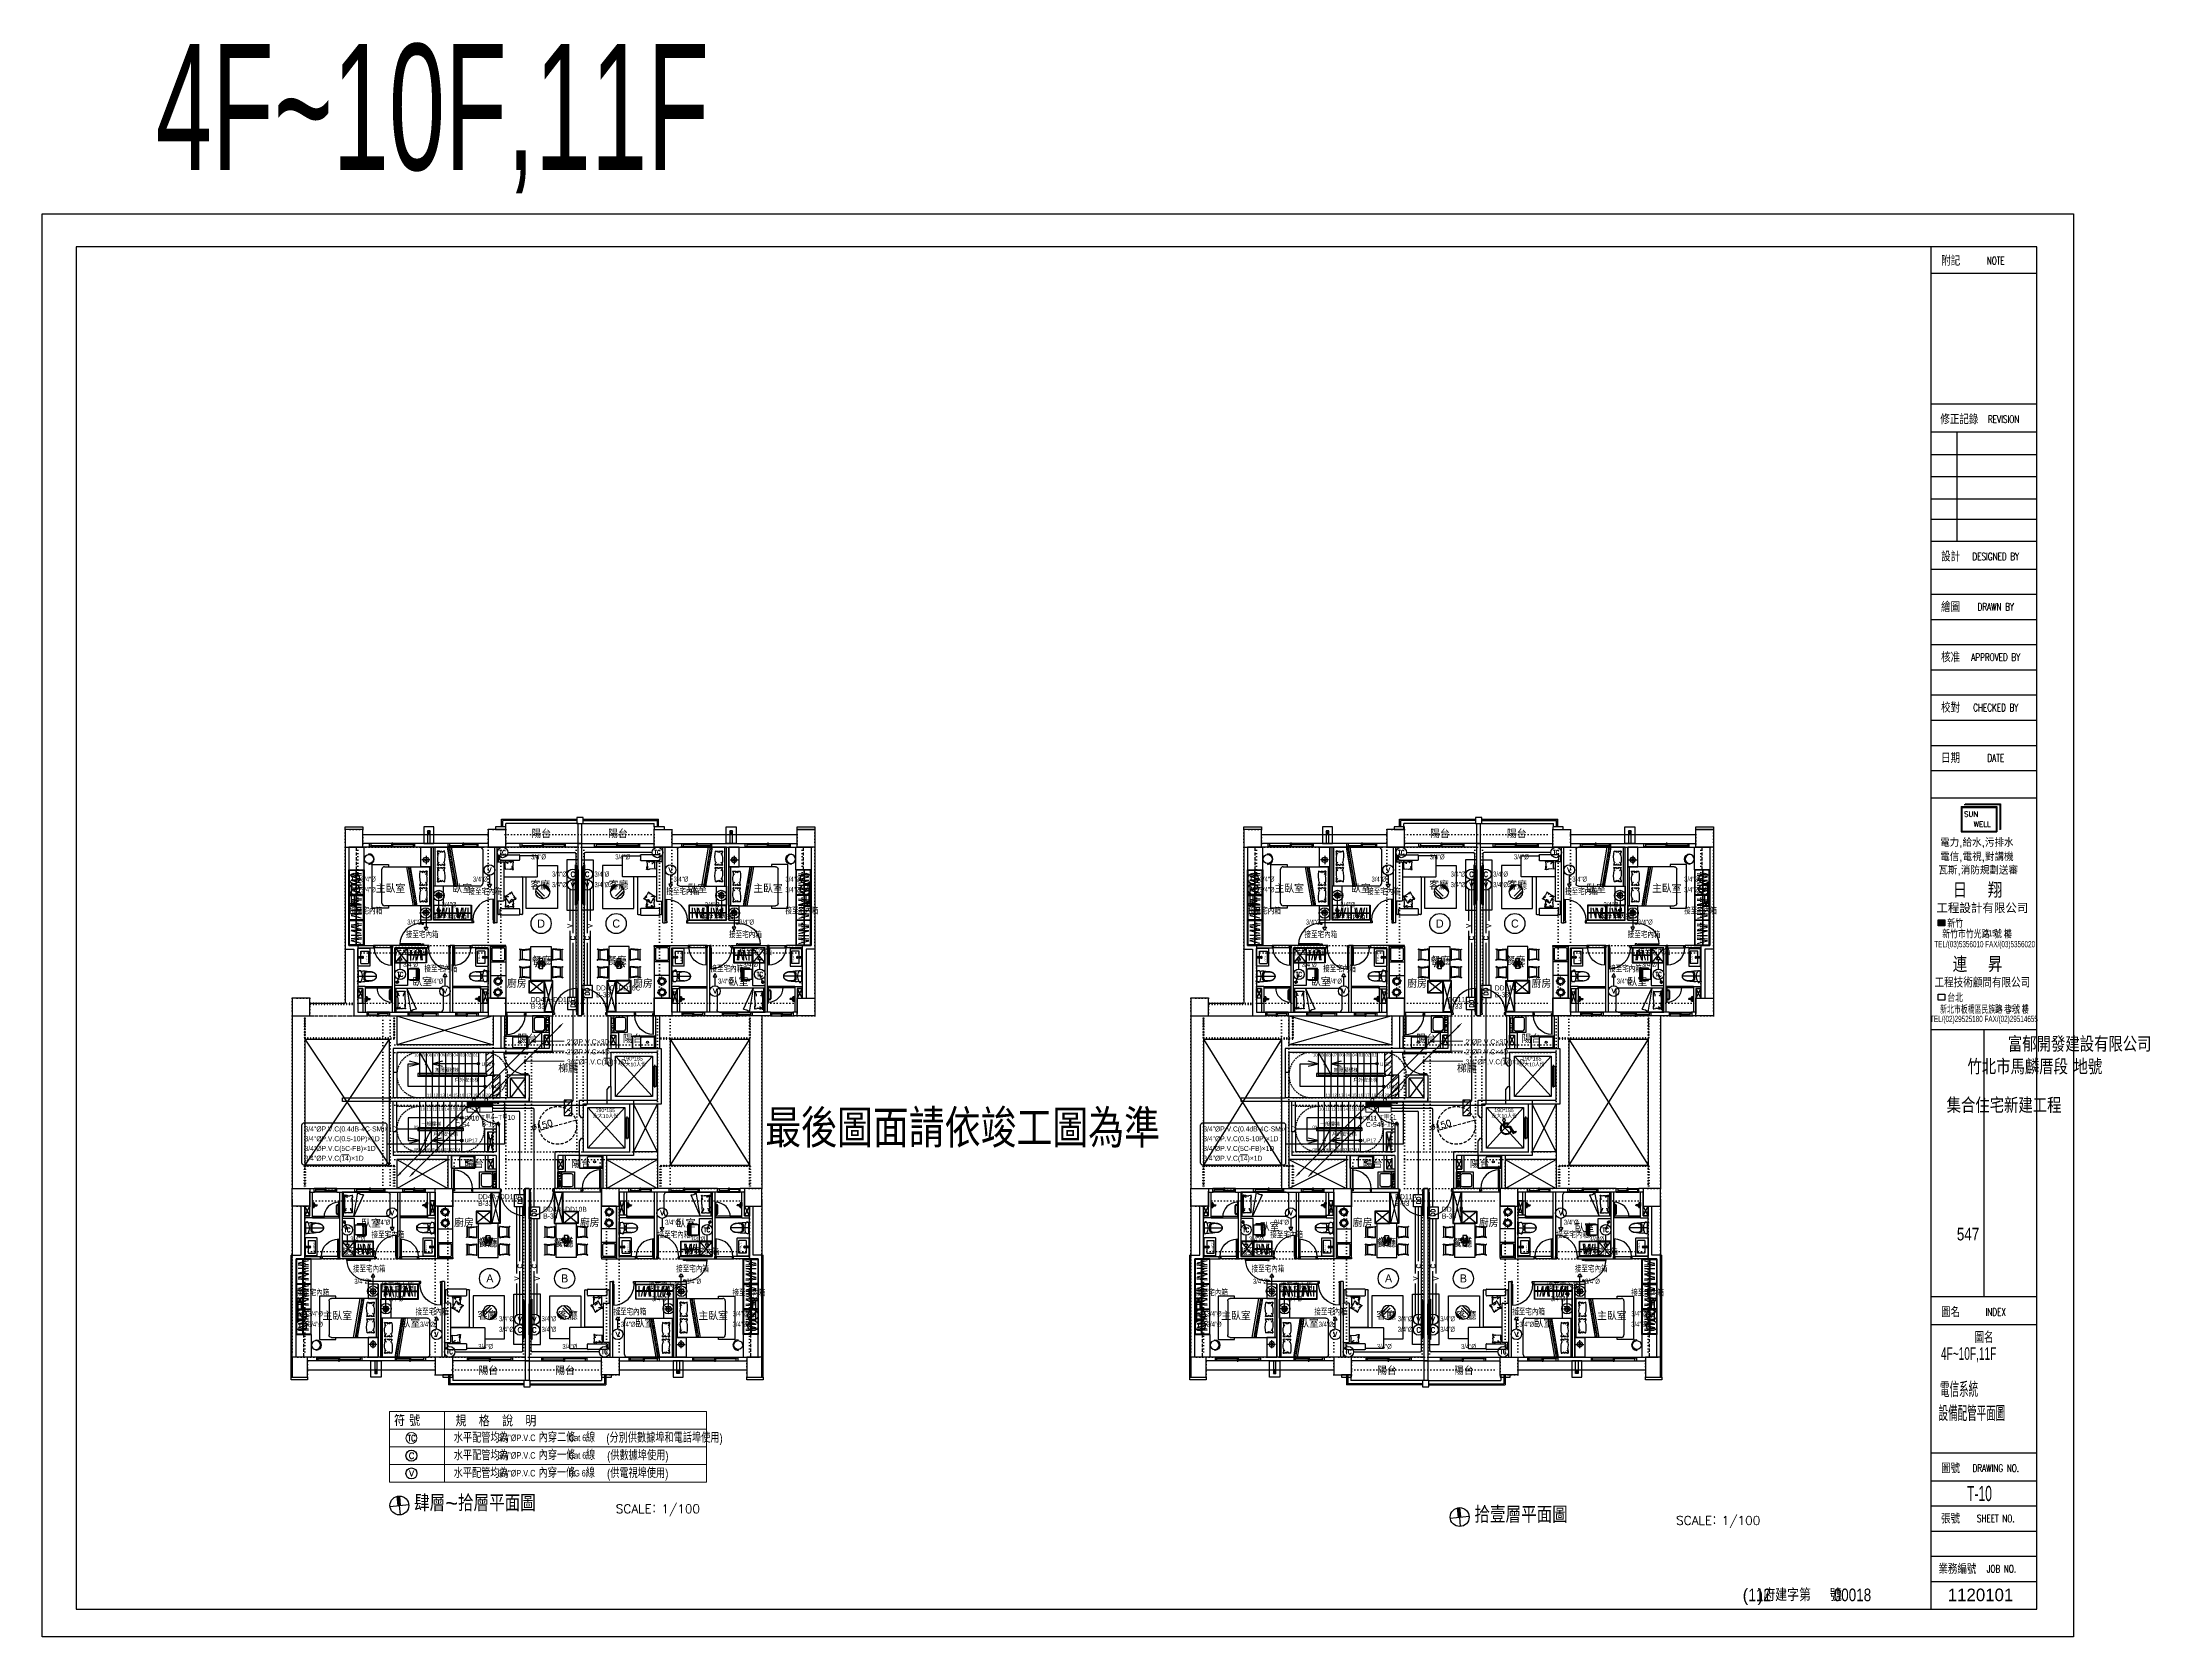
# Model space of a CAD drawing. Header units: millimetres. Extents: x 98197 to 106565, y 53890 to 60222.
import ezdxf
from ezdxf.enums import TextEntityAlignment as Align

# ---------------------------------------------------------------- set-up
doc = ezdxf.new("R2010")
doc.units = ezdxf.units.MM
doc.header["$LTSCALE"] = 50
doc.header["$MEASUREMENT"] = 0
doc.header["$PDMODE"] = 1
for name, pattern in [('CENTER', [2, 1.25, -0.25, 0.25, -0.25]), ('DASH_CENTER', [14, 11, -1, 1, -1]), ('DASHED', [0.375, 0.25, -0.125]), ('DASHED2', [0.375, 0.25, -0.125]), ('DOT', [0.25, 0, -0.25]), ('HIDDEN', [0.375, 0.25, -0.125]), ('HIDDEN2', [0.1875, 0.125, -0.0625])]:
    doc.linetypes.add(name, pattern=pattern)
doc.layers.get('0').update_dxf_attribs({"color": 8, "linetype": 'CONTINUOUS'})
doc.layers.get('Defpoints').update_dxf_attribs({"color": 8, "linetype": 'CONTINUOUS'})
for name, color, linetype in [('00', 7, 'DOT'), ('11', 2, 'CONTINUOUS'), ('11L', 241, 'CONTINUOUS'), ('修改', 10, 'CONTINUOUS')]:
    doc.layers.add(name, color=color, linetype=linetype)
doc.styles.add('A', font='complex.shx', dxfattribs={"bigfont": 'genie.shx'})
doc.styles.add('aeh', font='c2.shx', dxfattribs={"bigfont": 'china.shx'})
doc.styles.add('AV', font='C2.shx', dxfattribs={"height": 30, "bigfont": 'genie.shx'})
doc.styles.add('BORDTXT', font='SIMPLEX.shx', dxfattribs={"bigfont": 'chineset.shx'})
doc.styles.add('CHINA', font='c2', dxfattribs={"bigfont": 'china'})
doc.styles.add('CHINESET', font='c2.shx', dxfattribs={"bigfont": 'chineset.shx'})
doc.styles.add('GENIE', font='c2.shx', dxfattribs={"bigfont": 'genie.shx'})
doc.styles.add('JECMH', font='SIMPLEX.SHX', dxfattribs={"bigfont": 'JECM.SHX'})
doc.styles.add('JEH', font='SIMPLEX.SHX', dxfattribs={"bigfont": 'JE.SHX'})
doc.styles.add('LMP', font='COMPLEX.shx', dxfattribs={"bigfont": 'genie.shx'})
doc.styles.add('NOTHING', font='TC-SIMP.SHX', dxfattribs={"bigfont": 'AE.SHX'})
doc.styles.add('ROMANC', font='ROMANC', dxfattribs={"oblique": 20, "height": 20, "bigfont": 'DAYUMP'})
doc.styles.add('RUBONFS', font='ROMANC', dxfattribs={"height": 50, "bigfont": 'RUBONFS'})
doc.styles.add('simplex', font='Tc-simp.shx')
doc.styles.get("Standard").update_dxf_attribs({"font": 'romanc', "bigfont": 'CHINA.SHX'})
doc.styles.add('標楷', font='c2.shx', dxfattribs={"bigfont": 'china.shx'})
doc.linetypes.add('ZIGZAG', pattern='A,0.0001,-0.2,[131,ltypeshp.shx,S=0.2,R=0,X=-0.2,Y=0],-0.4,[131,ltypeshp.shx,S=0.2,R=180,X=0.2,Y=0],-0.2', length=0.8001)
doc.dimstyles.new('JEH', dxfattribs={"dimscale": 10, "dimtxt": 3, "dimasz": 4, "dimexe": 1, "dimexo": 1, "dimgap": 0.09, "dimtad": 1, "dimdsep": 46, "dimtxsty": 'JEH', "dimblk": 'DOTSMALL', "dimcen": 0.1, "dimadec": 0, "dimazin": 0, "dimtfac": 1, "dimtdec": 1, "dimtmove": 2, "dimatfit": 3, "dimfxl": 1, "dimtolj": 1, "dimtzin": 0, "dimarcsym": 0})

# ---------------------------------------------------------------- blocks, each defined once
blk = doc.blocks.new('*U23', base_point=(532775, 50158.1))
for p, q in [((532769, 50203.1), (532781, 50203.1)), ((532865, 50200.1), (532781, 50200.1)), ((532781, 50200.1), (532781, 50197.1)), ((532781, 50197.1), (532865, 50197.1)), ((532769, 50113.1), (532781, 50113.1))]:
    blk.add_line(p, q)
for points in [[(532781, 50203.1), (532781, 50200.1), (532778, 50200.1), (532778, 50197.1), (532771, 50197.1), (532771, 50203.1)], [(532781, 50113.1), (532781, 50116.1), (532778, 50116.1), (532778, 50119.1), (532771, 50119.1), (532771, 50113.1)]]:
    blk.add_lwpolyline(points)
blk.add_arc((532781, 50200.1), 84, 270, 360)
blk = doc.blocks.new('*U24', base_point=(556940.2, 45415.4))
for p, q in [((556890.2, 45422.9), (556890.2, 45407.9)), ((556893.2, 45313.9), (556893.2, 45407.9)), ((556893.2, 45407.9), (556896.2, 45407.9)), ((556896.2, 45407.9), (556896.2, 45313.9)), ((556990.2, 45422.9), (556990.2, 45407.9))]:
    blk.add_line(p, q)
for points in [[(556890.2, 45407.9), (556893.2, 45407.9), (556893.2, 45410.9), (556896.2, 45410.9), (556896.2, 45417.9), (556890.2, 45417.9)], [(556990.2, 45407.9), (556987.2, 45407.9), (556987.2, 45410.9), (556984.2, 45410.9), (556984.2, 45417.9), (556990.2, 45417.9)]]:
    blk.add_lwpolyline(points)
blk.add_arc((556893.2, 45407.9), 94, -90, 0)
blk = doc.blocks.new('*U25', base_point=(557135.2, 45415.4))
for p, q in [((557169.2, 45422.9), (557169.2, 45496.9)), ((557172.2, 45496.9), (557172.2, 45422.9)), ((557095.2, 45407.9), (557095.2, 45422.9)), ((557169.2, 45422.9), (557095.2, 45422.9)), ((557175.2, 45407.9), (557095.2, 45407.9)), ((557172.2, 45422.9), (557169.2, 45422.9)), ((557175.2, 45407.9), (557175.2, 45422.9))]:
    blk.add_line(p, q)
for points in [[(557095.2, 45422.9), (557098.2, 45422.9), (557098.2, 45419.9), (557101.2, 45419.9), (557101.2, 45412.9), (557095.2, 45412.9)], [(557175.2, 45422.9), (557172.2, 45422.9), (557172.2, 45419.9), (557169.2, 45419.9), (557169.2, 45412.9), (557175.2, 45412.9)]]:
    blk.add_lwpolyline(points)
blk.add_arc((557172.2, 45422.9), 74, 90, 180)
blk = doc.blocks.new('*U26', base_point=(552012.5, 43504.1))
for p, q in [((551922.5, 43511.6), (551922.5, 43496.6)), ((552102.5, 43511.6), (551922.5, 43511.6)), ((552102.5, 43508.6), (551922.5, 43508.6)), ((552102.5, 43496.6), (551922.5, 43496.6)), ((551928.5, 43496.6), (551928.5, 43508.6)), ((551928.5, 43504.6), (552016.5, 43504.6)), ((552096.5, 43500.6), (552008.5, 43500.6)), ((552012.5, 43492.6), (552012.5, 43512.6)), ((552096.5, 43496.6), (552096.5, 43508.6)), ((552102.5, 43511.6), (552102.5, 43496.6))]:
    blk.add_line(p, q)
blk = doc.blocks.new('*U27', base_point=(551369, 44174.1))
for p, q in [((551324, 44166.6), (551324, 44181.6)), ((551414, 44181.6), (551324, 44181.6)), ((551414, 44169.6), (551324, 44169.6)), ((551414, 44166.6), (551324, 44166.6)), ((551330, 44181.6), (551330, 44169.6)), ((551330, 44177.6), (551373, 44177.6)), ((551408, 44173.6), (551365, 44173.6)), ((551369, 44185.6), (551369, 44165.6)), ((551408, 44181.6), (551408, 44169.6)), ((551414, 44166.6), (551414, 44181.6))]:
    blk.add_line(p, q)
blk = doc.blocks.new('*U28', base_point=(551696, 43504.1))
for p, q in [((551636, 43511.6), (551636, 43496.6)), ((551756, 43511.6), (551636, 43511.6)), ((551756, 43508.6), (551636, 43508.6)), ((551756, 43496.6), (551636, 43496.6)), ((551642, 43496.6), (551642, 43508.6)), ((551642, 43504.6), (551700, 43504.6)), ((551750, 43500.6), (551692, 43500.6)), ((551696, 43492.6), (551696, 43512.6)), ((551750, 43496.6), (551750, 43508.6)), ((551756, 43511.6), (551756, 43496.6))]:
    blk.add_line(p, q)
blk = doc.blocks.new('*U29', base_point=(551536, 44174.1))
for p, q in [((551476, 44166.6), (551476, 44181.6)), ((551476, 44181.6), (551596, 44181.6)), ((551476, 44169.6), (551596, 44169.6)), ((551476, 44166.6), (551596, 44166.6)), ((551482, 44181.6), (551482, 44169.6)), ((551482, 44177.6), (551540, 44177.6)), ((551590, 44173.6), (551532, 44173.6)), ((551536, 44185.6), (551536, 44165.6)), ((551590, 44181.6), (551590, 44169.6)), ((551596, 44166.6), (551596, 44181.6))]:
    blk.add_line(p, q)
blk = doc.blocks.new('*U30', base_point=(551701, 44174.1))
for p, q in [((551656, 44166.6), (551656, 44181.6)), ((551656, 44181.6), (551746, 44181.6)), ((551656, 44169.6), (551746, 44169.6)), ((551656, 44166.6), (551746, 44166.6)), ((551662, 44181.6), (551662, 44169.6)), ((551662, 44177.6), (551705, 44177.6)), ((551740, 44173.6), (551697, 44173.6)), ((551701, 44185.6), (551701, 44165.6)), ((551740, 44181.6), (551740, 44169.6)), ((551746, 44166.6), (551746, 44181.6))]:
    blk.add_line(p, q)
blk = doc.blocks.new('*U31', base_point=(551414, 43504.1))
for p, q in [((551324, 43511.6), (551324, 43496.6)), ((551504, 43511.6), (551324, 43511.6)), ((551504, 43508.6), (551324, 43508.6)), ((551504, 43496.6), (551324, 43496.6)), ((551330, 43496.6), (551330, 43508.6)), ((551330, 43504.6), (551418, 43504.6)), ((551498, 43500.6), (551410, 43500.6)), ((551414, 43492.6), (551414, 43512.6)), ((551498, 43496.6), (551498, 43508.6)), ((551504, 43511.6), (551504, 43496.6))]:
    blk.add_line(p, q)
blk = doc.blocks.new('*U37', base_point=(71322.5, 1628.8))
for p, q in [((71354, 1633.8), (71354, 1702.8)), ((71357, 1702.8), (71357, 1633.8)), ((71285, 1623.8), (71285, 1633.8)), ((71354, 1633.8), (71285, 1633.8)), ((71360, 1623.8), (71285, 1623.8)), ((71357, 1633.8), (71354, 1633.8)), ((71360, 1633.8), (71357, 1633.8)), ((71360, 1623.8), (71360, 1633.8))]:
    blk.add_line(p, q)
for points in [[(71285, 1633.8), (71288, 1633.8), (71288, 1630.8), (71291, 1630.8), (71291, 1623.8), (71285, 1623.8)], [(71360, 1633.8), (71357, 1633.8), (71357, 1630.8), (71354, 1630.8), (71354, 1623.8), (71360, 1623.8)]]:
    blk.add_lwpolyline(points)
blk.add_arc((71357, 1633.8), 69, 90, 180)
blk = doc.blocks.new('*U38', base_point=(71637.5, 1628.8))
for p, q in [((71603, 1702.8), (71603, 1633.8)), ((71606, 1633.8), (71606, 1702.8)), ((71600, 1623.8), (71600, 1633.8)), ((71600, 1633.8), (71603, 1633.8)), ((71600, 1623.8), (71675, 1623.8)), ((71603, 1633.8), (71606, 1633.8)), ((71606, 1633.8), (71675, 1633.8)), ((71675, 1623.8), (71675, 1633.8))]:
    blk.add_line(p, q)
for points in [[(71600, 1633.8), (71603, 1633.8), (71603, 1630.8), (71606, 1630.8), (71606, 1623.8), (71600, 1623.8)], [(71675, 1633.8), (71672, 1633.8), (71672, 1630.8), (71669, 1630.8), (71669, 1623.8), (71675, 1623.8)]]:
    blk.add_lwpolyline(points)
blk.add_arc((71603, 1633.8), 69, 0, 90)
blk = doc.blocks.new('*U40', base_point=(71238.5, 1528.8))
for p, q in [((71193.5, 1533.8), (71193.5, 1523.8)), ((71196.5, 1439.8), (71196.5, 1523.8)), ((71196.5, 1523.8), (71199.5, 1523.8)), ((71199.5, 1523.8), (71199.5, 1439.8)), ((71283.5, 1533.8), (71283.5, 1523.8))]:
    blk.add_line(p, q)
for points in [[(71193.5, 1523.8), (71196.5, 1523.8), (71196.5, 1526.8), (71199.5, 1526.8), (71199.5, 1533.8), (71193.5, 1533.8)], [(71283.5, 1523.8), (71280.5, 1523.8), (71280.5, 1526.8), (71277.5, 1526.8), (71277.5, 1533.8), (71283.5, 1533.8)]]:
    blk.add_lwpolyline(points)
blk.add_arc((71196.5, 1523.8), 84, -90, 0)
blk = doc.blocks.new('*U39', base_point=(71415, 1628.8))
for p, q in [((71373, 1717.8), (71373, 1633.8)), ((71376, 1633.8), (71376, 1717.8)), ((71370, 1623.8), (71370, 1633.8)), ((71373, 1633.8), (71376, 1633.8)), ((71460, 1623.8), (71460, 1633.8))]:
    blk.add_line(p, q)
for points in [[(71370, 1633.8), (71373, 1633.8), (71373, 1630.8), (71376, 1630.8), (71376, 1623.8), (71370, 1623.8)], [(71460, 1633.8), (71457, 1633.8), (71457, 1630.8), (71454, 1630.8), (71454, 1623.8), (71460, 1623.8)]]:
    blk.add_lwpolyline(points)
blk.add_arc((71373, 1633.8), 84, 0, 90)
blk = doc.blocks.new('1247A')
at = {"color": 3}
blk.add_line((-13298.5, 8256.2), (-13299, 8256.2), dxfattribs=at)
for p, q in [((-13298.5, 8267.2), (-13298, 8267.2)), ((-13298, 8267.2), (-13298.5, 8267.2)), ((-13298.5, 8267.2), (-13298.5, 8267.1)), ((-13298.5, 8267.1), (-13298.5, 8266.8)), ((-13298.5, 8266.8), (-13298.5, 8266.2)), ((-13298.5, 8266.2), (-13298.5, 8265.5)), ((-13298.5, 8265.5), (-13298.5, 8264.6)), ((-13298.5, 8264.6), (-13298.5, 8263.7)), ((-13298.5, 8263.7), (-13298.5, 8262.8)), ((-13298.5, 8262.8), (-13298.5, 8261.9)), ((-13298.5, 8261.9), (-13298.5, 8261.2)), ((-13298.5, 8261.2), (-13298.5, 8260.6)), ((-13298.5, 8260.6), (-13298.5, 8260.3)), ((-13298.5, 8260.3), (-13298.5, 8260.1)), ((-13298.5, 8260.1), (-13298, 8260.1)), ((-13298, 8260.1), (-13298.5, 8260.1)), ((-13298.5, 8252.2), (-13298.5, 8260.1)), ((-13298, 8252.2), (-13298.5, 8252.2)), ((-13298.5, 8252.1), (-13298.5, 8252.2)), ((-13298.5, 8252.2), (-13298, 8252.2)), ((-13298.5, 8251.8), (-13298.5, 8252.1)), ((-13298.5, 8251.2), (-13298.5, 8251.8)), ((-13298.5, 8250.5), (-13298.5, 8251.2)), ((-13298.5, 8249.6), (-13298.5, 8250.5)), ((-13298.5, 8248.7), (-13298.5, 8249.6)), ((-13298.5, 8247.8), (-13298.5, 8248.7)), ((-13298.5, 8246.9), (-13298.5, 8247.8)), ((-13298.5, 8246.2), (-13298.5, 8246.9)), ((-13298.5, 8245.6), (-13298.5, 8246.2)), ((-13298.5, 8245.3), (-13298.5, 8245.6)), ((-13298.5, 8245.1), (-13298.5, 8245.3)), ((-13298, 8245.1), (-13298.5, 8245.1)), ((-13298.5, 8245.1), (-13298, 8245.1)), ((-13298, 8267.2), (-13296, 8265.1)), ((-13298, 8267.2), (-13296, 8265.1)), ((-13298, 8267.2), (-13298, 8267.1)), ((-13298, 8267.1), (-13298, 8266.8)), ((-13298, 8266.8), (-13298, 8266.2)), ((-13298, 8266.2), (-13298, 8265.5)), ((-13298, 8265.5), (-13298, 8264.6)), ((-13298, 8264.6), (-13298, 8263.7)), ((-13298, 8263.7), (-13298, 8262.8)), ((-13298, 8262.8), (-13298, 8261.9)), ((-13296, 8262.3), (-13298, 8260.1)), ((-13298, 8261.9), (-13298, 8261.2)), ((-13298, 8261.2), (-13298, 8260.6)), ((-13298, 8260.6), (-13298, 8260.3)), ((-13298, 8260.3), (-13298, 8260.1)), ((-13296, 8250.1), (-13298, 8252.2)), ((-13298, 8252.1), (-13298, 8252.2)), ((-13298, 8251.8), (-13298, 8252.1)), ((-13298, 8251.2), (-13298, 8251.8)), ((-13298, 8250.5), (-13298, 8251.2)), ((-13298, 8249.6), (-13298, 8250.5)), ((-13298, 8248.7), (-13298, 8249.6)), ((-13298, 8247.8), (-13298, 8248.7)), ((-13298, 8246.9), (-13298, 8247.8)), ((-13298, 8245.1), (-13296, 8247.3)), ((-13298, 8245.1), (-13296, 8247.3)), ((-13298, 8246.2), (-13298, 8246.9)), ((-13298, 8245.6), (-13298, 8246.2)), ((-13298, 8245.3), (-13298, 8245.6)), ((-13298, 8245.1), (-13298, 8245.3)), ((-13296, 8265.1), (-13296, 8264.9)), ((-13296, 8265.1), (-13296, 8265.1)), ((-13296, 8264.9), (-13296, 8264.8)), ((-13296, 8264.9), (-13296, 8264.7)), ((-13296, 8264.8), (-13296, 8264.7)), ((-13296, 8264.8), (-13295.9, 8264.8)), ((-13296, 8264.8), (-13296, 8264.8)), ((-13295.9, 8264.8), (-13296, 8264.8)), ((-13296, 8264.7), (-13296, 8264.4)), ((-13296, 8264.7), (-13296, 8264.5)), ((-13296, 8264.5), (-13296, 8264.3)), ((-13296, 8264.4), (-13296, 8264.1)), ((-13296, 8264.3), (-13296, 8264)), ((-13296, 8264.1), (-13296, 8263.7)), ((-13296, 8264), (-13296, 8263.7)), ((-13296, 8263.7), (-13296, 8263.3)), ((-13296, 8263.7), (-13296, 8263.4)), ((-13296, 8263.4), (-13296, 8263.1)), ((-13296, 8263.3), (-13296, 8263)), ((-13296, 8263.1), (-13296, 8262.9)), ((-13296, 8263), (-13296, 8262.7)), ((-13296, 8262.9), (-13296, 8262.7)), ((-13296, 8262.7), (-13296, 8262.6)), ((-13296, 8262.7), (-13296, 8262.5)), ((-13296, 8262.6), (-13296, 8262.5)), ((-13296, 8262.6), (-13295.9, 8262.6)), ((-13296, 8262.6), (-13296, 8262.6)), ((-13295.9, 8262.6), (-13296, 8262.6)), ((-13296, 8262.5), (-13296, 8262.3)), ((-13296, 8262.3), (-13296, 8262.3)), ((-13296, 8249.9), (-13296, 8250.1)), ((-13296, 8250.1), (-13296, 8250.1)), ((-13296, 8249.7), (-13296, 8249.9)), ((-13296, 8249.8), (-13296, 8249.9)), ((-13295.9, 8249.8), (-13296, 8249.8)), ((-13296, 8249.8), (-13296, 8249.8)), ((-13296, 8249.7), (-13296, 8249.8)), ((-13296, 8249.8), (-13295.9, 8249.8)), ((-13296, 8249.4), (-13296, 8249.7)), ((-13296, 8249.5), (-13296, 8249.7)), ((-13296, 8249.3), (-13296, 8249.5)), ((-13296, 8249.1), (-13296, 8249.4)), ((-13296, 8249), (-13296, 8249.3)), ((-13296, 8248.7), (-13296, 8249.1)), ((-13296, 8248.7), (-13296, 8249)), ((-13296, 8248.4), (-13296, 8248.7)), ((-13296, 8248.3), (-13296, 8248.7)), ((-13296, 8248.1), (-13296, 8248.4)), ((-13296, 8248), (-13296, 8248.3)), ((-13296, 8247.9), (-13296, 8248.1)), ((-13296, 8247.7), (-13296, 8248)), ((-13296, 8247.7), (-13296, 8247.9)), ((-13296, 8247.6), (-13296, 8247.7)), ((-13296, 8247.5), (-13296, 8247.7)), ((-13295.9, 8247.6), (-13296, 8247.6)), ((-13296, 8247.6), (-13296, 8247.6)), ((-13296, 8247.6), (-13295.9, 8247.6)), ((-13296, 8247.5), (-13296, 8247.6)), ((-13296, 8247.3), (-13296, 8247.5)), ((-13296, 8247.3), (-13296, 8247.3)), ((-13295.7, 8265), (-13295.9, 8264.8)), ((-13295.9, 8264.8), (-13295.9, 8264.8)), ((-13295.9, 8264.8), (-13295.9, 8264.7)), ((-13295.9, 8264.7), (-13295.9, 8264.5)), ((-13295.9, 8264.5), (-13295.9, 8264.3)), ((-13295.9, 8264.3), (-13295.9, 8264)), ((-13295.9, 8264), (-13295.9, 8263.7)), ((-13295.9, 8263.7), (-13295.9, 8263.4)), ((-13295.9, 8263.4), (-13295.9, 8263.1)), ((-13295.9, 8263.1), (-13295.9, 8262.9)), ((-13295.9, 8262.9), (-13295.9, 8262.7)), ((-13295.9, 8262.7), (-13295.9, 8262.6)), ((-13295.9, 8262.6), (-13295.7, 8262.4)), ((-13295.9, 8262.6), (-13295.9, 8262.6)), ((-13295.9, 8249.8), (-13295.7, 8250)), ((-13295.9, 8249.8), (-13295.9, 8249.8)), ((-13295.9, 8249.7), (-13295.9, 8249.8)), ((-13295.9, 8249.5), (-13295.9, 8249.7)), ((-13295.9, 8249.3), (-13295.9, 8249.5)), ((-13295.9, 8249), (-13295.9, 8249.3)), ((-13295.9, 8248.7), (-13295.9, 8249)), ((-13295.9, 8248.4), (-13295.9, 8248.7)), ((-13295.9, 8248.1), (-13295.9, 8248.4)), ((-13295.9, 8247.9), (-13295.9, 8248.1)), ((-13295.9, 8247.7), (-13295.9, 8247.9)), ((-13295.9, 8247.6), (-13295.9, 8247.7)), ((-13295.9, 8247.6), (-13295.9, 8247.6)), ((-13295.7, 8247.4), (-13295.9, 8247.6)), ((-13295.7, 8265), (-13295.7, 8262.4)), ((-13295.7, 8265), (-13295.5, 8265)), ((-13295.5, 8265), (-13295.7, 8265)), ((-13295.7, 8265), (-13295.7, 8265)), ((-13295.2, 8262.4), (-13295.7, 8262.4)), ((-13295.7, 8262.4), (-13295.2, 8262.4)), ((-13295.7, 8250), (-13295.2, 8250)), ((-13295.7, 8247.4), (-13295.7, 8250)), ((-13295.2, 8250), (-13295.7, 8250)), ((-13295.5, 8247.4), (-13295.7, 8247.4)), ((-13295.7, 8247.4), (-13295.7, 8247.4)), ((-13295.7, 8247.4), (-13295.5, 8247.4)), ((-13295.5, 8265), (-13295.2, 8265)), ((-13295.2, 8265), (-13295.5, 8265)), ((-13295.2, 8247.4), (-13295.5, 8247.4)), ((-13295.5, 8247.4), (-13295.2, 8247.4)), ((-13294.9, 8265), (-13295.2, 8265)), ((-13295.2, 8265), (-13294.9, 8265)), ((-13294.9, 8262.4), (-13295.2, 8262.4)), ((-13295.2, 8262.4), (-13294.9, 8262.4)), ((-13295.2, 8250), (-13294.9, 8250)), ((-13294.9, 8250), (-13295.2, 8250)), ((-13295.2, 8247.4), (-13294.9, 8247.4)), ((-13294.9, 8247.4), (-13295.2, 8247.4)), ((-13294.9, 8265), (-13294.7, 8265)), ((-13294.7, 8265), (-13294.9, 8265)), ((-13294.9, 8262.4), (-13294.7, 8262.4)), ((-13294.7, 8262.4), (-13294.9, 8262.4)), ((-13294.7, 8250), (-13294.9, 8250)), ((-13294.9, 8250), (-13294.7, 8250)), ((-13294.7, 8247.4), (-13294.9, 8247.4)), ((-13294.9, 8247.4), (-13294.7, 8247.4)), ((-13294.7, 8265), (-13294.7, 8262.4)), ((-13294.7, 8265), (-13294.5, 8264.8)), ((-13294.7, 8265), (-13294.7, 8265)), ((-13294.5, 8262.6), (-13294.7, 8262.4)), ((-13294.5, 8249.8), (-13294.7, 8250)), ((-13294.7, 8247.4), (-13294.7, 8250)), ((-13294.7, 8247.4), (-13294.5, 8247.6)), ((-13294.7, 8247.4), (-13294.7, 8247.4)), ((-13294, 8265.2), (-13294.5, 8265.2)), ((-13294.5, 8265.2), (-13294, 8265.2)), ((-13294.5, 8265.2), (-13294.5, 8265.1)), ((-13294.5, 8265.1), (-13294.5, 8256.2)), ((-13294.5, 8265.1), (-13294.5, 8256.2)), ((-13294.5, 8247.3), (-13294.5, 8256.2)), ((-13294.5, 8247.3), (-13294.5, 8256.2)), ((-13294.5, 8247.2), (-13294.5, 8247.3)), ((-13294.5, 8247.2), (-13294, 8247.2)), ((-13294, 8247.2), (-13294.5, 8247.2)), ((-13293.5, 8265.2), (-13294, 8265.2)), ((-13294, 8265.2), (-13293.5, 8265.2)), ((-13294, 8247.2), (-13293.5, 8247.2)), ((-13293.5, 8247.2), (-13294, 8247.2)), ((-13293.8, 8256.8), (-13293.9, 8256.2)), ((-13293.8, 8255.6), (-13293.9, 8256.2)), ((-13293.6, 8257.3), (-13293.8, 8256.8)), ((-13293.6, 8255.1), (-13293.8, 8255.6)), ((-13293.6, 8257), (-13293.7, 8256.8)), ((-13293.7, 8256.8), (-13293.7, 8256.5)), ((-13293.7, 8256.5), (-13293.7, 8256.2)), ((-13293.7, 8255.9), (-13293.7, 8256.2)), ((-13293.7, 8255.6), (-13293.7, 8255.9)), ((-13293.6, 8255.4), (-13293.7, 8255.6)), ((-13293.3, 8257.8), (-13293.6, 8257.3)), ((-13293.5, 8257.3), (-13293.6, 8257)), ((-13293.5, 8255.1), (-13293.6, 8255.4)), ((-13293.3, 8254.6), (-13293.6, 8255.1)), ((-13293, 8265.2), (-13293.5, 8265.2)), ((-13293.5, 8265.2), (-13293, 8265.2)), ((-13293.3, 8257.5), (-13293.5, 8257.3)), ((-13293.3, 8254.9), (-13293.5, 8255.1)), ((-13293.5, 8247.2), (-13293, 8247.2)), ((-13293, 8247.2), (-13293.5, 8247.2)), ((-13292.8, 8258.1), (-13293.3, 8257.8)), ((-13293.1, 8257.7), (-13293.3, 8257.5)), ((-13293.1, 8254.7), (-13293.3, 8254.9)), ((-13292.8, 8254.3), (-13293.3, 8254.6)), ((-13292.9, 8257.9), (-13293.1, 8257.7)), ((-13293, 8257.1), (-13293.1, 8256.8)), ((-13293.1, 8256.8), (-13293.1, 8256.5)), ((-13293.1, 8256.5), (-13293.1, 8256.2)), ((-13293.1, 8255.9), (-13293.1, 8256.2)), ((-13293.1, 8255.6), (-13293.1, 8255.9)), ((-13293, 8255.3), (-13293.1, 8255.6)), ((-13292.9, 8254.5), (-13293.1, 8254.7)), ((-13293, 8265.2), (-13292.5, 8265.2)), ((-13292.5, 8265.2), (-13293, 8265.2)), ((-13292.9, 8257.3), (-13293, 8257.1)), ((-13292.9, 8255.1), (-13293, 8255.3)), ((-13292.5, 8247.2), (-13293, 8247.2)), ((-13293, 8247.2), (-13292.5, 8247.2)), ((-13292.7, 8258.1), (-13292.9, 8257.9)), ((-13292.7, 8257.6), (-13292.9, 8257.3)), ((-13292.7, 8254.8), (-13292.9, 8255.1)), ((-13292.7, 8254.3), (-13292.9, 8254.5)), ((-13292.3, 8258.3), (-13292.8, 8258.1)), ((-13292.3, 8254.1), (-13292.8, 8254.3)), ((-13292.5, 8258.2), (-13292.7, 8258.1)), ((-13292.5, 8257.8), (-13292.7, 8257.6)), ((-13292.5, 8254.6), (-13292.7, 8254.8)), ((-13292.5, 8254.2), (-13292.7, 8254.3)), ((-13292.5, 8265.2), (-13292.1, 8265.2)), ((-13292.1, 8265.2), (-13292.5, 8265.2)), ((-13292.3, 8258), (-13292.5, 8257.8)), ((-13292.3, 8254.4), (-13292.5, 8254.6)), ((-13292.1, 8247.2), (-13292.5, 8247.2)), ((-13292.5, 8247.2), (-13292.1, 8247.2)), ((-13292, 8258.4), (-13292.3, 8258.3)), ((-13292, 8258.4), (-13292.3, 8258.3)), ((-13292.1, 8258.2), (-13292.3, 8258)), ((-13292.1, 8254.2), (-13292.3, 8254.4)), ((-13292, 8254), (-13292.3, 8254.1)), ((-13292, 8254), (-13292.3, 8254.1)), ((-13292.1, 8265.2), (-13291.8, 8265.2)), ((-13291.8, 8265.2), (-13292.1, 8265.2)), ((-13291.8, 8258.3), (-13292.1, 8258.2)), ((-13291.8, 8254.1), (-13292.1, 8254.2)), ((-13291.8, 8247.2), (-13292.1, 8247.2)), ((-13292.1, 8247.2), (-13291.8, 8247.2)), ((-13291.3, 8258.4), (-13292, 8258.4)), ((-13291.3, 8254), (-13292, 8254)), ((-13291.8, 8265.2), (-13291.6, 8265.2)), ((-13291.6, 8265.2), (-13291.8, 8265.2)), ((-13291.5, 8258.4), (-13291.8, 8258.3)), ((-13291.5, 8254), (-13291.8, 8254.1)), ((-13291.6, 8247.2), (-13291.8, 8247.2)), ((-13291.8, 8247.2), (-13291.6, 8247.2)), ((-13291.6, 8265.2), (-13291.6, 8265.2)), ((-13291.6, 8265.2), (-13291.5, 8265.1)), ((-13291.6, 8265.2), (-13291.6, 8265.2)), ((-13291.6, 8247.2), (-13291.5, 8247.3)), ((-13291.6, 8247.2), (-13291.6, 8247.2)), ((-13291.6, 8247.2), (-13291.6, 8247.2)), ((-13291.5, 8265.1), (-13291.5, 8258.7)), ((-13291.5, 8265.1), (-13291.5, 8258.7)), ((-13291.5, 8258.7), (-13281.5, 8258.1)), ((-13291.3, 8258.4), (-13291.5, 8258.4)), ((-13291.5, 8253.7), (-13281.5, 8254.3)), ((-13291.3, 8254), (-13291.5, 8254)), ((-13291.5, 8247.3), (-13291.5, 8253.7)), ((-13291.5, 8247.3), (-13291.5, 8253.7)), ((-13291, 8258.5), (-13291.3, 8258.4)), ((-13291, 8253.9), (-13291.3, 8254)), ((-13291, 8258.5), (-13290.6, 8258.4)), ((-13291, 8253.9), (-13290.6, 8254)), ((-13290.8, 8257.4), (-13290.8, 8257.3)), ((-13290.8, 8257.4), (-13290.8, 8257.4)), ((-13290.8, 8257.4), (-13290.8, 8257.4)), ((-13290.7, 8257.4), (-13290.8, 8257.4)), ((-13290.8, 8257.3), (-13290.8, 8257.3)), ((-13290.8, 8257.3), (-13290.8, 8257.3)), ((-13290.8, 8257.3), (-13290.8, 8257.3)), ((-13290.8, 8257.3), (-13290.7, 8257.2)), ((-13290.8, 8255.1), (-13290.7, 8255.2)), ((-13290.8, 8255), (-13290.8, 8255.1)), ((-13290.8, 8255.1), (-13290.8, 8255.1)), ((-13290.8, 8255.1), (-13290.8, 8255.1)), ((-13290.8, 8255.1), (-13290.8, 8255.1)), ((-13290.7, 8255), (-13290.8, 8255)), ((-13290.8, 8255), (-13290.8, 8255)), ((-13290.8, 8255), (-13290.8, 8255)), ((-13290.7, 8257.4), (-13290.7, 8257.4)), ((-13290.7, 8257.4), (-13290.7, 8257.4)), ((-13290.7, 8257.4), (-13290.6, 8257.4)), ((-13290.7, 8257.4), (-13290.7, 8257.4)), ((-13290.7, 8257.2), (-13290.7, 8257.2)), ((-13290.7, 8257.2), (-13290.7, 8257.2)), ((-13290.7, 8257.2), (-13290.7, 8257.2)), ((-13290.6, 8257.2), (-13290.7, 8257.2)), ((-13290.6, 8255.2), (-13290.7, 8255.2)), ((-13290.7, 8255.2), (-13290.7, 8255.2)), ((-13290.7, 8255.2), (-13290.7, 8255.2)), ((-13290.7, 8255.2), (-13290.7, 8255.2)), ((-13290.7, 8255), (-13290.7, 8255)), ((-13290.7, 8255), (-13290.6, 8255)), ((-13290.7, 8255), (-13290.7, 8255)), ((-13290.7, 8255), (-13290.7, 8255)), ((-13290.6, 8258.4), (-13290.2, 8258.4)), ((-13290.6, 8257.4), (-13290.6, 8257.4)), ((-13290.6, 8257.4), (-13290.6, 8257.4)), ((-13290.6, 8257.4), (-13290.6, 8257.4)), ((-13290.6, 8257.4), (-13290.6, 8257.3)), ((-13290.6, 8257.3), (-13290.6, 8257.3)), ((-13290.6, 8257.3), (-13290.6, 8257.3)), ((-13290.6, 8257.3), (-13290.6, 8257.3)), ((-13290.6, 8257.3), (-13290.6, 8257.2)), ((-13290.6, 8255.1), (-13290.6, 8255.2)), ((-13290.6, 8255.1), (-13290.6, 8255.1)), ((-13290.6, 8255.1), (-13290.6, 8255.1)), ((-13290.6, 8255.1), (-13290.6, 8255.1)), ((-13290.6, 8255), (-13290.6, 8255.1)), ((-13290.6, 8255), (-13290.6, 8255)), ((-13290.6, 8255), (-13290.6, 8255)), ((-13290.6, 8255), (-13290.6, 8255)), ((-13290.6, 8254), (-13290.2, 8254)), ((-13290.2, 8258.4), (-13289.8, 8258.4)), ((-13290.2, 8254), (-13289.8, 8254)), ((-13289.8, 8258.4), (-13289.4, 8258.4)), ((-13289.8, 8254), (-13289.4, 8254)), ((-13289.4, 8258.4), (-13289, 8258.4)), ((-13289.4, 8254), (-13289, 8254)), ((-13289, 8258.4), (-13285.3, 8258.1)), ((-13289, 8254), (-13285.3, 8254.3)), ((-13285.3, 8258.1), (-13285.1, 8258.1)), ((-13285.3, 8254.3), (-13285.1, 8254.3)), ((-13285.1, 8258.1), (-13284.9, 8258.1)), ((-13285.1, 8254.3), (-13284.9, 8254.3)), ((-13284.9, 8258.1), (-13284.6, 8258)), ((-13284.9, 8254.3), (-13284.6, 8254.4)), ((-13284.6, 8258), (-13284.4, 8257.9)), ((-13284.6, 8254.4), (-13284.4, 8254.5)), ((-13284.4, 8257.9), (-13284.2, 8257.7)), ((-13284.4, 8254.5), (-13284.2, 8254.7)), ((-13284.2, 8257.7), (-13284, 8257.6)), ((-13284.2, 8254.7), (-13284, 8254.8)), ((-13284, 8257.6), (-13283.9, 8257.4)), ((-13284, 8254.8), (-13283.9, 8255)), ((-13283.9, 8257.4), (-13283.7, 8257.2)), ((-13283.9, 8255), (-13283.7, 8255.2)), ((-13283.7, 8257.2), (-13283.6, 8256.9)), ((-13283.7, 8255.2), (-13283.6, 8255.5)), ((-13283.6, 8256.9), (-13283.6, 8256.7)), ((-13283.6, 8256.7), (-13283.5, 8256.5)), ((-13283.6, 8255.7), (-13283.5, 8255.9)), ((-13283.6, 8255.5), (-13283.6, 8255.7)), ((-13283.5, 8256.5), (-13283.5, 8256.2)), ((-13283.5, 8255.9), (-13283.5, 8256.2)), ((-13281.5, 8258.1), (-13281.2, 8258.1)), ((-13281.5, 8254.3), (-13281.2, 8254.3)), ((-13281.2, 8258.1), (-13281, 8258)), ((-13281.2, 8254.3), (-13281, 8254.4)), ((-13281, 8258), (-13280.8, 8257.9)), ((-13281, 8254.4), (-13280.8, 8254.4)), ((-13280.8, 8257.9), (-13280.5, 8257.8)), ((-13280.8, 8254.4), (-13280.5, 8254.5)), ((-13280.5, 8257.8), (-13280.3, 8257.7)), ((-13280.5, 8254.5), (-13280.3, 8254.7)), ((-13280.3, 8257.7), (-13280.2, 8257.5)), ((-13280.3, 8254.7), (-13280.2, 8254.9)), ((-13280.2, 8257.5), (-13280, 8257.4)), ((-13280.2, 8254.9), (-13280, 8255)), ((-13280, 8257.4), (-13279.9, 8257.1)), ((-13280, 8255), (-13279.9, 8255.2)), ((-13279.9, 8257.1), (-13279.8, 8256.9)), ((-13279.9, 8255.2), (-13279.8, 8255.5)), ((-13279.8, 8256.9), (-13279.7, 8256.7)), ((-13279.8, 8256.9), (-13279.7, 8256.7)), ((-13279.8, 8255.5), (-13279.7, 8255.7)), ((-13279.8, 8255.5), (-13279.7, 8255.7)), ((-13279.7, 8256.7), (-13279.6, 8256.4)), ((-13279.7, 8256.7), (-13279.6, 8256.4)), ((-13279.7, 8255.7), (-13279.6, 8255.9)), ((-13279.7, 8255.7), (-13279.6, 8255.9)), ((-13279.6, 8256.4), (-13279.6, 8256.2)), ((-13279.6, 8256.4), (-13279.6, 8256.2)), ((-13279.6, 8255.9), (-13279.6, 8256.2)), ((-13279.6, 8255.9), (-13279.6, 8256.2))]:
    blk.add_line(p, q)
blk = doc.blocks.new('10D')
at = {"color": 8}
for p, q in [((-31148.8, 14848.6), (-31137, 14848.6)), ((-31142.9, 14854.5), (-31142.9, 14842.7))]:
    blk.add_line(p, q, dxfattribs=at)
at = {"color": 9, "true_color": 0xc9c9c9}
for p, q in [((-31147.4, 14844.4), (-31147.4, 14852.8)), ((-31147.1, 14853.1), (-31138.7, 14853.1)), ((-31138.7, 14844.1), (-31147.1, 14844.1)), ((-31145.7, 14848.5), (-31143.9, 14848.6)), ((-31145.6, 14847.9), (-31143.9, 14848.3)), ((-31145.5, 14849.4), (-31143.9, 14848.8)), ((-31145.3, 14850), (-31143.7, 14849.1)), ((-31145.2, 14847), (-31143.8, 14848.1)), ((-31144.8, 14846.6), (-31143.6, 14847.8)), ((-31144.7, 14850.7), (-31143.6, 14849.3)), ((-31144.2, 14851), (-31143.3, 14849.5)), ((-31144, 14846), (-31143.4, 14847.7)), ((-31143.4, 14845.9), (-31143.1, 14847.6)), ((-31143.2, 14851.3), (-31143.1, 14849.5)), ((-31143.1, 14848.6), (-31143.1, 14848.5)), ((-31143.1, 14848.6), (-31143, 14848.6)), ((-31143.1, 14848.5), (-31143.1, 14848.5)), ((-31143.1, 14848.5), (-31143, 14848.5)), ((-31143, 14848.8), (-31142.9, 14848.8)), ((-31143, 14848.7), (-31143, 14848.8)), ((-31143, 14848.4), (-31143, 14848.5)), ((-31143, 14848.4), (-31142.9, 14848.4)), ((-31142.9, 14848.7), (-31142.9, 14848.8)), ((-31142.9, 14848.4), (-31142.9, 14848.5)), ((-31142.6, 14851.3), (-31142.8, 14849.5)), ((-31142.8, 14848.6), (-31142.8, 14848.5)), ((-31142.8, 14848.6), (-31142.8, 14848.6)), ((-31142.8, 14848.5), (-31142.8, 14848.5)), ((-31142.8, 14848.5), (-31142.8, 14848.5)), ((-31142.5, 14845.8), (-31142.8, 14847.6)), ((-31141.7, 14851), (-31142.6, 14849.5)), ((-31141.9, 14846.1), (-31142.5, 14847.7)), ((-31141.2, 14850.7), (-31142.3, 14849.3)), ((-31141.1, 14846.5), (-31142.3, 14847.8)), ((-31140.6, 14850), (-31142.1, 14849.1)), ((-31140.7, 14847), (-31142.1, 14848.1)), ((-31140.3, 14849.4), (-31142, 14848.8)), ((-31140.2, 14848.5), (-31142, 14848.6)), ((-31140.3, 14847.9), (-31142, 14848.3)), ((-31138.4, 14852.8), (-31138.4, 14844.4))]:
    blk.add_line(p, q, dxfattribs=at)
for radius in [3.8, 3.7, 0.275]:
    blk.add_circle((-31142.9, 14848.6), radius, dxfattribs=at)
for centre, radius, start, end in [((-31147.1, 14852.8), 0.3, 90, 180), ((-31147.1, 14844.4), 0.3, 180, 270), ((-31145.7, 14848.2), 0.3, 98.18182, 287.7091), ((-31145.4, 14849.7), 0.3, 65.45455, 254.98183), ((-31145, 14846.8), 0.3, 130.90909, 320.43637), ((-31144.4, 14850.9), 0.3, 32.72727, 222.25456), ((-31143.7, 14845.9), 0.3, 163.63636, 353.16365), ((-31143.8, 14849), 0.15, 245.45455, 65.45455), ((-31143.9, 14848.4), 0.15, 278.18182, 98.18182), ((-31143.7, 14847.9), 0.15, 310.90909, 130.90909), ((-31143.5, 14849.4), 0.15, 212.72727, 32.72727), ((-31143.2, 14847.7), 0.15, 343.63636, 163.63636), ((-31142.9, 14851.3), 0.3, 0, 189.52728), ((-31142.9, 14849.5), 0.15, 180, 0), ((-31143, 14848.7), 0.05, 270, 0), ((-31143, 14848.5), 0.05, 0, 90), ((-31142.8, 14848.7), 0.05, 180, 270), ((-31142.8, 14848.5), 0.05, 90, 180), ((-31142.7, 14847.7), 0.15, 16.36364, 196.36364), ((-31142.4, 14849.4), 0.15, 147.27273, 327.27273), ((-31142.2, 14845.9), 0.3, 196.36364, 25.89092), ((-31142.2, 14847.9), 0.15, 49.09091, 229.09091), ((-31142.1, 14849), 0.15, 114.54545, 294.54545), ((-31142, 14848.4), 0.15, 81.81818, 261.81818), ((-31141.5, 14850.9), 0.3, 327.27273, 156.80001), ((-31140.9, 14846.8), 0.3, 229.09091, 58.61819), ((-31140.4, 14849.7), 0.3, 294.54545, 124.07274), ((-31140.2, 14848.2), 0.3, 261.81818, 91.34547), ((-31138.7, 14852.8), 0.3, 0, 90), ((-31138.7, 14844.4), 0.3, 270, 0)]:
    blk.add_arc(centre, radius, start, end, dxfattribs=at)
blk = doc.blocks.new('A$C754F3064')
for p, q in [((-186, 28), (-146, 68)), ((-186, 30), (-156, 61)), ((-172, 25), (-134, 63)), ((-151, -2), (-116, 33)), ((-143, -1), (-117, 25))]:
    blk.add_line(p, q)
for centre, radius in [((-151, 33), 35), ((-164, 64), 0)]:
    blk.add_circle(centre, radius)
blk = doc.blocks.new('A$C062F3D30')
for p, q in [((-120.1, 137.6), (-120.1, 212.6)), ((-110.1, 222.6), (65.9, 222.6)), ((-14.7, 211.5), (23.6, 127.6)), ((23.6, 127.6), (7.5, 222.6)), ((28.9, 210), (31.5, 209.4)), ((31.5, 209.4), (38.5, 207.7)), ((65.9, 222.6), (65.9, 127.6)), ((65.9, 222.6), (70.9, 222.6)), ((70.9, 222.6), (70.9, 127.6)), ((65.9, 127.6), (-110.1, 127.6)), ((70.9, 127.6), (65.9, 127.6))]:
    blk.add_line(p, q)
for centre, radius, start, end in [((-110.1, 212.6), 10, 90, 180), ((-11.7, 233.5), 22.1, 262.35333, 330.51427), ((6.1, 206.2), 23, 4.08294, 9.4841), ((28.8, 210), 0.0779, 255.95506, 4.08294), ((10.4, 202), 19.5, 9.4841, 17.38641), ((10.4, 198.5), 19.6, 348.44144, 2.74906), ((-3405.7, 143), 3435.6, 0.51202, 0.86036), ((39.8, 206.3), 10.2, 186.43405, 197.38641), ((42.2, 200.8), 12.4, 168.44144, 186.43405), ((133.1, 178.4), 103.4, 182.60963, 184.61758), ((315.8, 174.9), 285.8, 180.97038, 182.60963), ((-29.1, 180.4), 62.8, 17.19822, 19.42798), ((-27.4, 175.8), 62.8, 19.42798, 21.65774), ((-25.8, 171.6), 62.8, 21.65774, 23.48441), ((-24.2, 167.9), 62.8, 23.48441, 25.31107), ((38.7, 201.9), 5.76, 75.95481, 92.66488), ((47.9, 152), 56, 92.66488, 98.00505), ((51, 181.6), 27, 98.00505, 102.19838), ((34.7, 282.2), 75, 279.68437, 282.19838), ((51.9, 191.1), 11.9, 95.63113, 106.51498), ((49.3, 196.4), 7.78, 75.31489, 90), ((50.5, 226.3), 17.3, 270, 279.68437), ((56.2, 192.4), 11.9, 106.51498, 117.39883), ((52.8, 199.4), 4.77, 90, 108.7799), ((61.3, 195.4), 11.9, 117.39883, 135.09762), ((59.3, 187.9), 17.5, 108.7799, 111.81492), ((58, 250.7), 41.8, 263.76764, 270), ((59.2, 192.9), 12.8, 111.81492, 115.35512), ((57.4, 201.4), 4.47, 115.35512, 131.44291), ((61.6, 201), 7.64, 131.44291, 143.73593), ((66.4, 200.5), 11.9, 135.09762, 152.79641), ((56.6, 211.5), 2.91, 296.58052, 355.59979), ((1.8, 200.9), 58, 352.45315, 0), ((-636.1, 166.8), 696, 359.99933, 2.17773), ((60.6, 211.5), 1.12, 191.27238, 296.58052), ((40, 206.5), 20.6, 344.25602, 352.45315), ((86.1, 200), 25.9, 164.25602, 171.56281), ((68.8, 210.5), 7.68, 180, 191.27238), ((74.8, 207), 13.7, 171.56281, 180), ((-110.1, 137.6), 10, 180, 270), ((21.7, 142.4), 7.44, 343.77885, 352.87961), ((28.8, 140.2), 0.112, 352.87961, 73.30224), ((29.2, 138.6), 1.64, 73.30223, 99.99836), ((23.3, 144.5), 6.52, 332.71588, 343.77885), ((33.3, 141.8), 3.85, 152.71588, 167.13096), ((28, 167.4), 27.3, 273.50486, 279.99836), ((42.2, 142.8), 12.4, 167.13096, 176.42603), ((82.5, 109), 61.9, 144.17371, 147.86502), ((129.1, 145.1), 98.9, 176.42603, 179.71345), ((516.3, 159.5), 486.1, 179.71346, 180.97038), ((56, 133.4), 26.6, 147.86502, 153.50152), ((-29, 1297.9), 1159, 273.05496, 273.50486), ((144.5, 97.4), 121.7, 153.50152, 155.67347), ((75.8, 136.5), 43.1, 155.67347, 159.32572), ((41.5, 153.9), 4.93, 159.32572, 175.91723), ((59.9, 157.1), 23.1, 175.91723, 183.5552), ((38.5, 257), 116, 271.63309, 273.05496), ((48.1, 198.8), 57.7, 266.63125, 271.63309), ((60.1, 218), 77.6, 262.3191, 266.63125), ((60.7, 172.4), 17, 241.68324, 246.99723), ((56.7, 160), 4.19, 230.96506, 241.68324), ((68.6, 169.6), 19.1, 223.81151, 230.96506), ((59.9, 157.7), 8.43, 233.82336, 251.56035), ((59.1, 157), 16.9, 257.89054, 262.3191), ((82.6, 175.4), 33.3, 218.38857, 223.81151), ((53.9, 119.6), 20.9, 77.89054, 81.86652), ((64, 154.7), 8.43, 216.08636, 233.82335), ((59.3, 137.5), 2.79, 81.86652, 111.42098), ((64.4, 155.3), 6.53, 207.23959, 218.38857), ((67.2, 150.2), 8.43, 195.93524, 216.08636), ((77.8, 158.4), 19.9, 200.86028, 207.23959), ((60.2, 141.4), 1.33, 248.0096, 291.42098), ((15.6, 158.9), 45, 6.0867, 10.18988), ((-13.8, 159.5), 74.2, 355.19815, 359.42426), ((-66.8, 149.1), 127, 359.42426, 1.90789), ((-9.2, 141.4), 69.8, 1.90789, 5.25919), ((73.2, 164.2), 13, 182.53859, 190.18988), ((68.8, 144.6), 8.43, 175.78412, 195.93524), ((85, 159.9), 24.6, 175.19815, 182.53859), ((56.5, 141.4), 4.58, 5.25919, 30.65125), ((61, 140.1), 0.364, 168.10694, 248.0096), ((60.9, 139.6), 0.197, 348.10694, 109.56397), ((63.6, 141.6), 2.45, 175.69746, 210.65125), ((61.4, 139.5), 0.291, 109.56396, 158.21169), ((63.4, 139.6), 2.13, 158.2117, 175.69746)]:
    blk.add_arc(centre, radius, start, end)
blk = doc.blocks.new('A$C25B62D14')
for p, q in [((-10.4, 56.4), (-43, 56.4)), ((-25.9, 41.1), (-25.9, 72.8))]:
    blk.add_line(p, q)
for radius in [10.6, 4.4]:
    blk.add_circle((-25.9, 56.4), radius)
blk = doc.blocks.new('A$C14991BDC')
for p, q in [((26.2, 413.2), (26.2, 419.4)), ((28.2, 421.4), (79.3, 421.4)), ((79.3, 401.3), (79.3, 422.7)), ((81.3, 424.7), (233.1, 424.7)), ((235.1, 422.7), (235.1, 401.3)), ((257.6, 421.4), (235.1, 421.4)), ((259.6, 414), (259.6, 419.4)), ((23.7, 338.1), (23.7, 411.2)), ((25.7, 413.2), (47.9, 413.2)), ((47.9, 336.1), (25.7, 336.1)), ((26.2, 326.7), (26.2, 336.1)), ((49.9, 411.2), (49.9, 338.1)), ((233.1, 399.3), (81.3, 399.3)), ((113.6, 366.6), (107, 363.7)), ((116, 367.7), (113.6, 366.6)), ((175.3, 399.3), (175.3, 326.7)), ((176.1, 399.3), (176.1, 266.7)), ((211.8, 393.5), (206, 394)), ((206, 394), (207.8, 383.9)), ((206.5, 374.7), (206.3, 372.3)), ((207.8, 383.9), (206.5, 374.7)), ((234.6, 362), (227.5, 363.1)), ((237.2, 361.6), (234.6, 362)), ((240.9, 338.1), (240.9, 412)), ((242.9, 414), (261.7, 414)), ((261.7, 336.1), (242.9, 336.1)), ((259.6, 266.7), (259.6, 336.1)), ((263.7, 412), (263.7, 338.1)), ((173.3, 324.7), (28.2, 324.7)), ((178.1, 264.7), (257.6, 264.7))]:
    blk.add_line(p, q)
for centre, radius, start, end in [((28.2, 419.4), 2, 90, 180), ((81.3, 422.7), 2, 90, 180), ((233.1, 422.7), 2, 0, 90), ((257.6, 419.4), 2, 0, 90), ((25.7, 411.2), 2, 90, 180), ((25.7, 338.1), 2, 180, 270), ((47.9, 411.2), 2, 0, 90), ((47.9, 338.1), 2, 270, 0), ((55.5, 391.7), 0.555, 134.60877, 158.88482), ((55.3, 391.7), 0.374, 158.88482, 188.57311), ((55.9, 391.8), 1, 188.57311, 201.31206), ((64.8, 395.3), 10.5, 201.31206, 205.23774), ((55.5, 391.7), 0.554, 119.99129, 134.60877), ((68.4, 359.5), 13.4, 172.99144, 176.96184), ((56.9, 360.1), 1.78, 176.96184, 189.34043), ((58.7, 360.4), 3.63, 189.34043, 197.99817), ((55.2, 392.1), 0.119, 88.15032, 119.99129), ((56.7, 360.9), 1.52, 161.20067, 172.99144), ((55.2, 392), 0.193, 62.31828, 88.15032), ((54.8, 391.1), 1.18, 51.96014, 62.31828), ((60.3, 393.2), 5.61, 205.23774, 213.90787), ((87.2, 350.5), 33.8, 159.79652, 161.20067), ((55.8, 359.4), 0.577, 197.99817, 253.6381), ((55.2, 391.7), 0.435, 23.82153, 51.96014), ((-18.2, 389.3), 78.6, 339.79652, 340.71727), ((55.8, 391.9), 0.155, 203.82153, 251.91867), ((56.5, 361.8), 3.05, 253.6381, 277.071), ((55.9, 392.2), 0.476, 251.91867, 269.82917), ((54.2, 389.1), 1.81, 18.61418, 33.90787), ((55.9, 407.4), 15.7, 269.82917, 272.94049), ((53.5, 388.8), 2.52, 5.95879, 18.61418), ((119.9, 376.7), 64, 176.66521, 178.11439), ((58.2, 378.8), 2.27, 178.11439, 185.80838), ((58.6, 378.8), 2.74, 185.80838, 190.53069), ((93.2, 385.3), 37.9, 190.53069, 191.7994), ((25.3, 385.9), 30.9, 2.34857, 5.95879), ((97.2, 378.1), 41.3, 174.03685, 176.66521), ((-92.1, 415.2), 156.8, 340.71727, 341.04268), ((32, 384.9), 24.3, 354.03685, 357.46463), ((72.7, 381), 17, 191.7994, 194.44597), ((62.5, 390.6), 7.22, 208.70226, 218.38788), ((-59.7, 382.4), 116, 1.11003, 2.34857), ((69.1, 393.7), 15.6, 214.56134, 220.62981), ((42.8, 384.4), 13.4, 357.46463, 1.11003), ((-119.1, 424.4), 185.4, 341.04268, 341.34199), ((17, 366.6), 40.6, 12.73193, 14.44597), ((39.7, 371.7), 17.3, 5.0638, 12.73193), ((49.7, 367.5), 7.29, 341.34199, 353.72703), ((56, 406.3), 14.5, 272.94049, 277.21682), ((58.8, 387.7), 2.56, 218.38788, 234.67747), ((17.9, 369.8), 39.1, 359.96501, 5.0638), ((28.4, 369.8), 28.6, 353.72703, 359.96501), ((56.6, 360.6), 1.86, 277.071, 311.75092), ((60.3, 386.1), 4.01, 220.62981, 232.60748), ((64.6, 395.8), 12.5, 234.67747, 238.9964), ((58, 390.3), 1.58, 84.21487, 97.21682), ((72.7, 402.4), 24.5, 232.60748, 237.9772), ((56.5, 360.8), 2.04, 311.75092, 344.82271), ((69.4, 403.8), 21.8, 238.9964, 242.26257), ((52.2, 332.9), 59.3, 83.69472, 84.21487), ((68.4, 349.7), 14.4, 121.04996, 133.15665), ((63.1, 415.7), 55.7, 265.21937, 268.12911), ((77.8, 564.7), 173.9, 263.69472, 263.99839), ((61.8, 389.4), 5.51, 242.26257, 252.78748), ((213.8, 1858.2), 1474.6, 263.99839, 264.02491), ((72.7, 402.4), 24.5, 237.9772, 243.35621), ((65.7, 352.3), 9.77, 117.91331, 126.52315), ((63.5, 395), 11.4, 252.78748, 260.10123), ((190.8, 1638.4), 1253.5, 264.02491, 264.05367), ((66.2, 442.5), 51.2, 264.05367, 266.67852), ((68.4, 349.7), 14.4, 108.94327, 121.04996), ((63.3, 356.8), 4.67, 105.45333, 117.91331), ((62, 382.4), 22.4, 268.12911, 272.71911), ((64, 385), 5.02, 243.35621, 252.08433), ((67.5, 341.6), 20.5, 103.50463, 105.45333), ((68, 397.5), 18.2, 252.08433, 256.66567), ((72, 322.8), 39.8, 102.10666, 103.50463), ((23.1, 1202.8), 843.6, 272.71911, 272.90974), ((70.2, 510.3), 119.1, 266.67852, 268.3987), ((68.4, 349.7), 14.4, 100.08731, 108.94327), ((65.2, 354.5), 7.34, 90, 102.10666), ((65.2, 349.2), 12.7, 80.78744, 90), ((68.4, 349.7), 14.4, 91.23136, 100.08731), ((65.7, 363), 2.8, 272.90974, 276.21926), ((53.1, 478.7), 119.1, 276.21926, 276.9892), ((71.5, 558.2), 167, 268.3987, 269.47928), ((84.1, 226.5), 135, 96.26585, 96.9892), ((94.5, 131.5), 230.5, 96.10145, 96.26585), ((70.6, 456.4), 65.2, 269.47928, 271.20837), ((168.1, -557.4), 923.4, 96.01932, 96.10145), ((71, 377.5), 0.209, 124.82569, 178.71928), ((71.8, 377.5), 1.05, 178.71928, 202.09251), ((71.7, 377.5), 0.931, 202.09251, 262.26428), ((71, 377.5), 0.234, 50.70584, 124.82569), ((71.4, 378), 0.346, 230.70584, 290.06124), ((78.1, 296.4), 64.8, 93.20691, 96.01932), ((70.7, 379.8), 2.34, 290.06124, 315.11838), ((71.3, 374.6), 1.91, 41.31132, 82.26428), ((65, 720.4), 329.3, 271.20837, 271.40692), ((75.6, 375), 4.57, 117.24784, 135.11838), ((54.6, 359.9), 24.2, 35.56953, 41.31132), ((53.3, 1196.5), 805.6, 271.40692, 271.53385), ((93.3, 340.5), 43.4, 115.21303, 117.24784), ((77.8, 380.3), 7.22, 241.09406, 250.77969), ((34.9, 345.9), 48.4, 31.50908, 35.56953), ((76.1, 332.5), 28.6, 88.97291, 93.20691), ((58.3, 1009.1), 618, 271.53385, 271.96932), ((63, 404.8), 27.7, 295.21303, 297.75805), ((76.3, 375.9), 2.56, 250.77969, 267.06928), ((81.7, 386.3), 15.6, 246.95315, 253.02161), ((15.6, 495), 129.6, 297.75805, 300.36906), ((76.8, 385.8), 12.5, 267.06928, 271.3882), ((53.5, 357.3), 26.6, 24.34646, 31.50908), ((76.5, 358.5), 2.59, 86.57871, 88.97291), ((43.5, -193.4), 555.5, 86.41508, 86.57871), ((76.5, 395.1), 21.8, 271.3882, 274.65437), ((78.3, 375.3), 4.01, 253.02161, 264.99928), ((86.1, 372), 9.16, 204.34646, 216.55873), ((80.1, 395.7), 24.5, 264.99928, 270.36901), ((77.9, 378.9), 5.51, 274.65437, 285.17929), ((76.4, 330.6), 30.5, 81.46357, 86.41508), ((82.6, 369.4), 4.87, 216.55873, 229.26993), ((81.3, 401.3), 2, 180, 270), ((76.3, 384.5), 11.4, 285.17929, 292.49303), ((68.7, 353.2), 16.5, 42.37292, 49.26993), ((59.7, 969.5), 578.4, 271.96932, 272.41946), ((80.1, 395.6), 24.5, 270.36901, 275.74802), ((56.4, 342.1), 33.1, 32.39181, 42.37292), ((73.9, 314), 47.3, 77.48736, 81.46357), ((31.7, 467.4), 97.7, 300.36906, 303.37671), ((147.2, 334.9), 81.8, 143.75111, 143.87627), ((156.8, 326), 94.8, 141.62651, 142.83427), ((82.5, 382.4), 1.52, 142.83427, 143.75111), ((111.4, 362), 36.8, 139.68832, 141.62651), ((82.1, 376.3), 5.02, 275.74802, 284.47614), ((85.8, 383.7), 3.29, 136.89553, 139.68832), ((78.8, 389.1), 18.2, 284.47614, 289.05748), ((367.7, 119.9), 389.4, 136.63904, 136.89553), ((58.7, 350.3), 31.6, 35.9101, 38.41615), ((83, 418.6), 27, 272.41946, 275.4237), ((58.7, 350.3), 31.6, 33.40405, 35.9101), ((65.7, 347.9), 22.1, 20.17117, 32.39181), ((94.6, 377.8), 13.8, 131.67501, 136.63904), ((58.7, 350.3), 31.6, 30.44876, 33.40405), ((89.3, 352.4), 39.4, 92.93646, 95.4237), ((107.4, 363.5), 32.9, 128.46646, 131.67501), ((5.1, 507.8), 146, 303.37671, 304.22589), ((58.7, 350.3), 31.6, 27.49347, 30.44876), ((78.9, 352.8), 7.98, 5.77097, 20.17117), ((92.5, 387.3), 5.92, 168.01808, 176.07436), ((97.7, 386.9), 11.1, 176.07436, 181.95965), ((127.6, 379.8), 41.8, 166.46045, 168.01808), ((94.4, 354.4), 7.56, 185.77097, 200.56921), ((93, 386.3), 6.9, 148.6527, 150.58929), ((87.4, 389.5), 0.405, 150.58929, 166.46045), ((105.8, 378.6), 21.8, 147.56308, 148.6527), ((87.6, 384.8), 7.03, 87.98871, 92.93646), ((-1667.1, 2966), 3119.1, 304.22589, 304.40963), ((92.3, 353.6), 5.27, 200.56921, 212.39181), ((95.9, 384.9), 10.1, 145.47176, 147.56308), ((73.2, 400.5), 17.5, 325.47176, 327.06244), ((87.8, 391.3), 0.527, 69.8562, 87.98871), ((85.8, 392.3), 2.45, 327.06244, 341.00328), ((92.1, 353.5), 5.09, 212.39181, 224.43268), ((88, 391.7), 0.122, 47.3637, 69.8562), ((87.9, 391.6), 0.218, 30.61458, 47.3637), ((87.9, 391.6), 0.205, 341.00328, 30.61458), ((89.4, 350.8), 1.34, 224.43268, 319.10169), ((88.8, 351.4), 2.18, 319.10169, 29.29056), ((104.7, 348.9), 14.4, 153.44176, 165.54845), ((56.8, 414.6), 70.8, 298.60861, 302.39181), ((104.7, 348.9), 14.4, 141.33507, 153.44176), ((101, 349.6), 9.77, 150.30512, 158.91495), ((96.6, 352.2), 4.67, 137.84513, 150.30512), ((108.3, 341.5), 20.5, 135.89643, 137.84513), ((104.7, 348.9), 14.4, 132.47912, 141.33507), ((122.2, 328.1), 39.8, 134.49846, 135.89643), ((99.4, 351.2), 7.34, 122.39181, 134.49846), ((80, 378.1), 27.5, 302.39181, 308.45939), ((104.7, 348.9), 14.4, 123.62316, 132.47912), ((72.1, 426.9), 41.4, 304.40963, 308.74353), ((102.3, 346.8), 12.7, 113.17924, 122.39181), ((-18.8, 502.4), 186.3, 308.45939, 309.56159), ((111.1, 382.8), 13.6, 175.39531, 182.26574), ((99.6, 382.4), 2.13, 182.26574, 205.60753), ((160.1, 378.9), 62.8, 172.20202, 175.39531), ((107.2, 386), 10.5, 205.60753, 216.0545), ((117.5, 384.7), 19.8, 166.07878, 172.20202), ((99.6, 392.6), 2.48, 110.9535, 128.74353), ((132.7, 380.9), 35.4, 161.50713, 166.07878), ((98.7, 394.8), 0.0703, 20.63102, 110.9535), ((95.3, 393.5), 3.76, 9.50004, 20.63102), ((96.8, 393.8), 2.21, 348.76049, 9.50004), ((100.7, 393), 1.75, 168.76049, 192.12821), ((104, 393.7), 5.13, 192.12821, 206.44885), ((132.6, 407.9), 37, 206.44885, 211.76523), ((126.8, 326.2), 42.2, 127.24633, 129.56159), ((237.9, 473.2), 161, 211.76523, 214.00883), ((157.5, 285.8), 93, 123.99147, 127.24633), ((195.1, 444.3), 109.2, 214.00883, 216.73236), ((110.9, 354.9), 9.62, 113.85546, 123.99147), ((96.2, 344.2), 31.6, 68.30191, 70.80796), ((138.1, 401.7), 38.1, 216.73236, 220.09564), ((96.2, 344.2), 31.6, 65.79586, 68.30191), ((76.4, 349.8), 42.5, 36.91191, 40.09564), ((96.2, 344.2), 31.6, 62.84056, 65.79586), ((104.6, 371), 7.26, 13.31797, 36.91191), ((96.2, 344.2), 31.6, 59.88527, 62.84056), ((116.2, 373.7), 4.69, 193.31797, 222.79618), ((115.7, 373.3), 4.07, 222.79618, 241.61341), ((111, 364.4), 6.01, 46.15092, 61.61341), ((107.6, 361), 10.8, 39.17636, 46.15092), ((116, 367.8), 0.0632, 293.85563, 39.17636), ((212.7, 361.8), 8.39, 168.77284, 177.21004), ((209, 362.5), 4.73, 183.70424, 194.97662), ((220.2, 358.9), 16.4, 156.69923, 164.00602), ((205.5, 361.7), 1.06, 200.98403, 306.29217), ((193.2, 370.5), 13, 336.94412, 345.14125), ((170.8, 373.4), 35.5, 349.95361, 357.50046), ((205.6, 363), 2.21, 282.24128, 341.26055), ((151.8, 369.9), 54.5, 2.02045, 2.56355), ((203, 370.2), 9.22, 300.64681, 318.3456), ((211.4, 404.6), 42.5, 265.01293, 271.24529), ((206.2, 367.8), 6.26, 297.15201, 309.44503), ((207.2, 374.4), 10.7, 284.89576, 302.59455), ((209.3, 366.9), 4.08, 283.54046, 299.62825), ((208.5, 375.4), 12.4, 282.90855, 286.44874), ((217.7, 471.9), 78.7, 265.75435, 268.83459), ((208.8, 380.3), 17.1, 280.99457, 284.0296), ((212.9, 379.7), 17.6, 268.06756, 277.75193), ((211.3, 376.8), 11.5, 278.1562, 289.04005), ((213.2, 368.6), 4.81, 266.27646, 285.05636), ((216.1, 371.6), 7.87, 258.23643, 272.92154), ((214.8, 377.9), 11.9, 271.25521, 282.13906), ((208.2, 437.3), 75.3, 275.35923, 277.87325), ((219.1, 451.8), 58.6, 266.97836, 271.9802), ((222.4, 335.8), 27.1, 94.00479, 98.19812), ((226.3, 306.4), 56.8, 90.53683, 95.87699), ((219.7, 511.1), 117.9, 270.69598, 272.11785), ((188.3, 1569.7), 1176.9, 271.74437, 272.19427), ((226.3, 357.4), 5.83, 78.22367, 94.93375), ((226.4, 384.4), 3.13, 331.61245, 348.20396), ((215.1, 382.1), 14.1, 355.74138, 3.37935), ((205.7, 401.3), 29.5, 323.55385, 327.2061), ((164.5, 439.7), 85.5, 320.54053, 322.71248), ((219.1, 401.8), 19.4, 314.07728, 319.71378), ((268, 397.8), 43.7, 216.17428, 218.00095), ((233.1, 401.3), 2, 270, 0), ((232.9, 421.3), 27.6, 270.81625, 277.30975), ((269.3, 394.8), 43, 213.80009, 215.62675), ((203.7, 425.5), 47.1, 309.82936, 313.52067), ((270.6, 391.5), 42.3, 210.87248, 213.10224), ((271.9, 387.7), 41.5, 207.76713, 209.99689), ((296.1, 385.5), 60.4, 175.14135, 178.42878), ((532.2, 386.8), 296.5, 179.94139, 181.19831), ((410.2, 387.2), 174.4, 182.16199, 183.80124), ((243.6, 389.4), 7.7, 161.81292, 171.10798), ((243.6, 366.4), 7.58, 166.73832, 184.73093), ((242.3, 367.3), 6.44, 193.89206, 204.84442), ((299.1, 381.1), 63.3, 185.00458, 187.01253), ((224.6, 371.1), 12, 345.53046, 359.83809), ((238.6, 390.7), 2.58, 141.44516, 155.86023), ((163.8, 364.4), 73.1, 5.18966, 7.05818), ((225.2, 359.2), 12.5, 17.75833, 25.66063), ((236.8, 392.2), 1.67, 74.64065, 101.33677), ((233.1, 395.1), 4.44, 320.84376, 331.90673), ((232.8, 394.9), 4.7, 336.45291, 345.55366), ((223.3, 359.6), 14.2, 8.51301, 13.91417), ((237.2, 393.7), 0.0847, 7.15239, 87.57502), ((237.3, 361.7), 0.0679, 242.67498, 350.80286), ((242.9, 412), 2, 90, 180), ((242.9, 338.1), 2, 180, 270), ((261.7, 412), 2, 0, 90), ((261.7, 338.1), 2, 270, 0), ((28.2, 326.7), 2, 180, 270), ((173.3, 326.7), 2, 270, 0), ((178.1, 266.7), 2, 180, 270), ((257.6, 266.7), 2, 270, 0)]:
    blk.add_arc(centre, radius, start, end)
blk = doc.blocks.new('A$C3FEC6CE6')
for p, q in [((-47.3, 20.2), (-43, 21.9)), ((-47.3, 20.2), (-46.8, 18.9)), ((-46.8, 18.9), (-42.5, 20.6)), ((-43.1, 21.9), (-42.5, 20.6)), ((-42.8, 21.5), (-21.3, 29.7)), ((-42.7, 21), (-21.2, 29.3)), ((-21.8, 31), (-13.2, 34.3)), ((-21.8, 31), (-20.7, 28)), ((-20.7, 28), (-12.1, 31.3)), ((-13.2, 34.3), (-12.1, 31.3))]:
    blk.add_line(p, q)
for radius, start, end in [(4.61, 23.15739, 192.39645), (4.61, 209.66712, 18.13897), (0.922, 40.50089, 191.54587), (0.922, 220.50089, 11.54587)]:
    blk.add_arc((-41.1, 21.9), radius, start, end)
blk = doc.blocks.new('A$C15FC4139')
for p, q in [((-236.4, -19.9), (-236.4, -16.9)), ((-236.4, -16.9), (-76.4, -16.9)), ((-236.4, -19.9), (-228.7, -24)), ((-76.4, -19.9), (-236.4, -19.9)), ((-84.2, -24), (-228.7, -24)), ((-218.3, -28), (-218.3, -24)), ((-94.6, -28), (-218.3, -28)), ((-94.6, -24), (-94.6, -28)), ((-76.4, -19.9), (-84.2, -24)), ((-76.4, -16.9), (-76.4, -19.9))]:
    blk.add_line(p, q)
blk = doc.blocks.new('A$C0C512B12')
for p, q in [((-12.1, 92.3), (-108.5, 92.3)), ((-12.1, 90.3), (-108.5, 90.3)), ((-103, 70.6), (-92.8, 110.4)), ((-86.2, 70.1), (-90.4, 110.9)), ((-80.6, 70.1), (-84.8, 110.9)), ((-71.6, 70), (-71.6, 111)), ((-63.2, 70.6), (-53, 110.4)), ((-51.1, 70), (-51.1, 111)), ((-47.8, 70.6), (-37.6, 110.4)), ((-31, 70.1), (-35.3, 110.9)), ((-25.5, 70.1), (-29.7, 110.9))]:
    blk.add_line(p, q)
for points in [[(-110.3, 61.3), (-110.3, 119.5), (-10.3, 119.5), (-10.3, 61.3)], [(-108.5, 61.3), (-108.5, 117.7), (-12.1, 117.7), (-12.1, 61.3)], [(-110.3, 61.3), (-40.3, 61.3)], [(-40.3, 59.5), (-110.3, 59.5), (-110.3, 61.3)], [(-40.3, 61.3), (-10.3, 61.3), (-10.3, 59.5), (-40.3, 59.5)]]:
    blk.add_lwpolyline(points)
blk = doc.blocks.new('A$C517A5011')
for p, q in [((-57, 40.5), (-54, 40.5)), ((-54, 40.5), (-57, 40.5)), ((-18.4, 40.5), (-15.4, 40.5))]:
    blk.add_line(p, q)
blk.add_circle((-36.2, 40.5), 17.8)
blk.add_arc((-36.2, 40.5), 20.8, 0, 180)
blk = doc.blocks.new('A$C761B7897')
for p, q in [((-22.1, 80.4), (-22.1, 84.4)), ((-22.1, 84.4), (17.9, 84.4)), ((17.9, 80.4), (17.9, 84.4)), ((-22.1, 82.4), (-26.1, 82.4)), ((-26.1, 80.4), (-26.1, 82.4)), ((-26.1, 48.3), (-26.1, 80.4)), ((-22.1, 48.3), (-26.1, 48.3)), ((17.9, 80.4), (-22.1, 80.4)), ((-22.1, 80.4), (-22.1, 40.4)), ((-22.1, 76.1), (17.9, 76.1)), ((-22.1, 71.6), (17.9, 71.6)), ((-22.1, 40.4), (17.9, 40.4)), ((17.9, 82.4), (21.9, 82.4)), ((17.9, 40.4), (17.9, 80.4)), ((21.9, 48.3), (17.9, 48.3)), ((21.9, 82.4), (21.9, 48.3))]:
    blk.add_line(p, q)
blk = doc.blocks.new('A$C62E31E07')
for p, q in [((-62.1, 83.7), (-21.1, 83.7)), ((-41.8, 24.2), (-41.8, 95.6)), ((-39.8, 24.2), (-39.8, 95.6)), ((-62.1, 63.2), (-21.1, 63.2)), ((-62, 43.1), (-21.2, 47.4)), ((-62, 37.6), (-21.2, 41.8)), ((-61.5, 75.3), (-21.7, 65.1)), ((-61.5, 59.9), (-21.7, 49.7))]:
    blk.add_line(p, q)
for points in [[(-72.6, 52.4), (-72.6, 97.4), (-70.8, 97.4)], [(-70.8, 97.4), (-12.6, 97.4), (-12.6, 22.4), (-70.8, 22.4)], [(-70.8, 97.4), (-70.8, 52.4)], [(-70.8, 95.6), (-14.4, 95.6), (-14.4, 24.2), (-70.8, 24.2)], [(-70.8, 52.4), (-70.8, 22.4), (-72.6, 22.4), (-72.6, 52.4)]]:
    blk.add_lwpolyline(points)
blk = doc.blocks.new('A$C708F6045')
for p, q in [((-176.5, 141), (-176.5, 276)), ((-166.5, 286), (12.5, 286)), ((-79, 286), (-52.5, 131)), ((-72, 286), (-45.5, 131)), ((-71.8, 284.8), (-71.8, 284.8)), ((-71, 283.2), (-71, 283.2)), ((-70.8, 284.2), (-70.8, 284.2)), ((-70.3, 283.1), (-70.3, 283.1)), ((-70.2, 285.8), (-70.2, 285.8)), ((-70.1, 280.2), (-70.1, 280.2)), ((-69.9, 283.9), (-69.4, 284.1)), ((-69.9, 283.9), (-69.6, 283.6)), ((-69.9, 275.3), (-69.9, 275.3)), ((-69.6, 283.6), (-69.4, 284.1)), ((-69.4, 280.5), (-69.4, 280.5)), ((-69.2, 283.1), (-68.8, 283.6)), ((-69.2, 283.1), (-68.8, 283.1)), ((-69.1, 269.8), (-68.6, 270)), ((-69.1, 269.8), (-68.7, 269.5)), ((-69, 272.3), (-69, 272.3)), ((-68.8, 283.1), (-68.9, 283.5)), ((-68.7, 272.3), (-68.7, 272.3)), ((-68.7, 269.5), (-68.6, 270)), ((-68.6, 275.1), (-68.6, 275.1)), ((-68.6, 267.5), (-68.6, 267.5)), ((-68.5, 284.1), (-68.5, 284.1)), ((-68.5, 270), (-68.5, 270)), ((-68.4, 272.6), (-68.4, 272.6)), ((-68.3, 275.1), (-68.3, 275.1)), ((-68.2, 277.4), (-67.8, 277.8)), ((-68.2, 277.6), (-68.2, 277.6)), ((-68.2, 277.4), (-67.7, 277.4)), ((-68.2, 277), (-68.2, 277)), ((-68.2, 267.4), (-68.2, 267.4)), ((-68.1, 280.2), (-68.1, 280.2)), ((-68, 282.7), (-68, 282.7)), ((-67.9, 285.2), (-67.9, 285.2)), ((-67.9, 281.6), (-67.9, 281.6)), ((-67.9, 271.9), (-67.9, 271.9)), ((-67.9, 269.7), (-67.9, 269.7)), ((-67.9, 264.3), (-67.9, 264.3)), ((-67.9, 262.3), (-67.9, 262.3)), ((-67.7, 277.3), (-67.8, 277.8)), ((-67.5, 276.2), (-67.5, 276.2)), ((-67.4, 283.5), (-67.4, 283.5)), ((-67.2, 275.3), (-66.7, 275.5)), ((-67.2, 275.3), (-66.9, 275)), ((-67.2, 261.6), (-67.2, 261.6)), ((-67.1, 271.7), (-66.7, 272.1)), ((-67.1, 271.7), (-66.7, 271.6)), ((-67.1, 264.3), (-67.1, 264.3)), ((-66.9, 283.1), (-66.9, 283.1)), ((-66.9, 275), (-66.7, 275.5)), ((-66.9, 256.4), (-66.9, 256.4)), ((-66.7, 275.3), (-66.7, 275.3)), ((-66.7, 271.6), (-66.7, 272.1)), ((-66.6, 278.1), (-66.6, 278.1)), ((-66.4, 268.2), (-66.4, 268.2)), ((-66.4, 265.7), (-66.4, 265.7)), ((-66.4, 261.2), (-65.9, 261.4)), ((-66.4, 261.2), (-66, 260.9)), ((-66.4, 256), (-66.4, 256)), ((-66.3, 285), (-66.3, 285)), ((-66.3, 275.3), (-66.3, 275.3)), ((-66.3, 258.9), (-66.3, 258.9)), ((-66.1, 265.9), (-65.6, 265.9)), ((-66, 280), (-66, 280)), ((-66, 265.9), (-65.7, 266.4)), ((-66, 260.9), (-65.9, 261.4)), ((-65.9, 275.1), (-65.9, 275.1)), ((-65.9, 272.7), (-65.9, 272.7)), ((-65.6, 265.9), (-65.7, 266.3)), ((-65.5, 253.6), (-65.5, 253.6)), ((-65.4, 280.8), (-64.9, 281)), ((-65.4, 280.8), (-65, 280.6)), ((-65.3, 260.3), (-65.3, 260.3)), ((-65.2, 252.8), (-65.2, 252.8)), ((-65.1, 264.6), (-65.1, 264.6)), ((-65.1, 255.4), (-65.1, 255.4)), ((-65, 281.5), (-64.4, 282.1)), ((-65, 281.5), (-64.3, 281.4)), ((-65, 280.6), (-64.9, 281)), ((-65, 267.3), (-65, 267.3)), ((-65, 260.2), (-64.6, 260.6)), ((-65, 260.2), (-64.5, 260.2)), ((-65, 257.9), (-65, 257.9)), ((-64.9, 272.1), (-64.9, 272.1)), ((-64.9, 260.5), (-64.9, 260.5)), ((-64.8, 267.2), (-64.8, 267.2)), ((-64.8, 263), (-64.8, 263)), ((-64.7, 278.3), (-64.7, 278.3)), ((-64.7, 265.5), (-64.7, 265.5)), ((-64.6, 281.1), (-64.6, 281.1)), ((-64.6, 268.1), (-64.6, 268.1)), ((-64.6, 266.7), (-64.2, 266.4)), ((-64.5, 260.1), (-64.6, 260.6)), ((-64.5, 283.9), (-64.5, 283.9)), ((-64.5, 270.6), (-64.5, 270.6)), ((-64.5, 266.7), (-64, 266.9)), ((-64.3, 281.4), (-64.4, 282.1)), ((-64.4, 273.1), (-64.4, 273.1)), ((-64.3, 278.2), (-64.3, 278.2)), ((-64.3, 275.7), (-64.3, 275.7)), ((-64.3, 262), (-64.3, 262)), ((-64.3, 252.3), (-64.3, 252.3)), ((-64.2, 280.7), (-64.2, 280.7)), ((-64.2, 266.4), (-64, 266.9)), ((-64.1, 283.3), (-64.1, 283.3)), ((-64, 286), (-37.5, 131)), ((-64, 272.8), (-63.4, 273.4)), ((-64, 272.8), (-63.3, 272.7)), ((-63.9, 264.2), (-63.9, 264.2)), ((-63.9, 254.5), (-63.6, 254.9)), ((-63.9, 254.5), (-63.5, 254.4)), ((-63.8, 282.7), (-63.5, 282.6)), ((-63.8, 275.7), (-63.8, 275.7)), ((-63.8, 268.1), (-63.8, 268.1)), ((-63.8, 258.5), (-63.8, 258.5)), ((-63.7, 282.7), (-63.5, 282.9)), ((-63.7, 277.8), (-63.7, 277.8)), ((-63.7, 259.2), (-63.7, 259.2)), ((-63.7, 252.6), (-63.2, 252.8)), ((-63.7, 252.6), (-63.3, 252.3)), ((-63.5, 254.4), (-63.6, 254.9)), ((-63.6, 253.8), (-63.6, 253.8)), ((-63.5, 263), (-63.5, 263)), ((-63.5, 256.6), (-63.5, 256.6)), ((-63.5, 253.4), (-63.5, 253.4)), ((-63.4, 282.3), (-63.4, 282.3)), ((-63.4, 276), (-63.4, 276)), ((-63.3, 272.7), (-63.4, 273.4)), ((-63.4, 272.7), (-63.4, 272.7)), ((-63.3, 252.3), (-63.2, 252.8)), ((-63.1, 267.6), (-63.1, 267.6)), ((-63, 270.3), (-63, 270.3)), ((-63, 264.1), (-62.4, 264.7)), ((-63, 264.1), (-62.3, 264)), ((-62.8, 256.2), (-62.8, 256.2)), ((-62.7, 276.9), (-62.5, 277.1)), ((-62.7, 276.9), (-62.5, 276.9)), ((-62.7, 272.2), (-62.2, 272.4)), ((-62.7, 272.2), (-62.3, 272)), ((-62.7, 251.3), (-62.7, 251.3)), ((-62.7, 251.2), (-62.7, 251.2)), ((-62.3, 264), (-62.4, 264.7)), ((-62.3, 272), (-62.2, 272.4)), ((-62.3, 268), (-62.3, 268)), ((-62.3, 265), (-62.3, 265)), ((-62, 256.8), (-62, 256.8)), ((-62, 255.4), (-61.4, 256)), ((-62, 255.4), (-61.3, 255.3)), ((-61.9, 266.5), (-61.9, 266.5)), ((-61.9, 258.1), (-61.3, 258.3)), ((-61.9, 258.1), (-61.5, 257.8)), ((-61.6, 271.2), (-61.5, 271.3)), ((-61.6, 271.2), (-61.5, 271.2)), ((-61.6, 256.8), (-61.6, 256.8)), ((-61.5, 259.6), (-61.5, 259.6)), ((-61.5, 257.8), (-61.3, 258.3)), ((-61.3, 255.3), (-61.4, 256)), ((-61.3, 260.1), (-61.3, 260.1)), ((-61.3, 253.4), (-61.3, 253.4)), ((-61.2, 255.9), (-61.2, 255.9)), ((-61.1, 258.5), (-61.1, 258.5)), ((-61, 261), (-61, 261)), ((-60.9, 263.5), (-60.9, 263.5)), ((-60.8, 266.1), (-60.8, 266.1)), ((-60.7, 254.2), (-60.7, 254.2)), ((-60.6, 265.5), (-60.5, 265.5)), ((-60.6, 265.5), (-60.5, 265.5)), ((-60.2, 252.2), (-60.2, 252.2)), ((-59.7, 259.1), (-59.7, 259.1)), ((-59, 254.1), (-59, 254.1)), ((-58.6, 251.1), (-58.6, 251.1)), ((12.5, 286), (12.5, 131)), ((12.5, 286), (18.5, 286)), ((18.5, 286), (18.5, 131)), ((-65.6, 250.8), (-65.6, 250.8)), ((-65.4, 247.8), (-65.4, 247.8)), ((-65.4, 247.1), (-65, 247.3)), ((-65.3, 250.3), (-65.3, 250.3)), ((-65.3, 246.9), (-65.2, 246.8)), ((-65.2, 246.8), (-65, 247.3)), ((-64.7, 248.2), (-64.7, 248.2)), ((-64, 240.1), (-64, 240.1)), ((-63.9, 242.8), (-63.9, 242.8)), ((-63.8, 248.8), (-63.8, 248.8)), ((-63.8, 239.2), (-63.8, 239.2)), ((-63.5, 243.7), (-63.5, 243.7)), ((-63.2, 244.4), (-63.2, 244.4)), ((-63.1, 237.4), (-63.1, 237.4)), ((-62.9, 248.7), (-62.5, 249.2)), ((-62.9, 248.7), (-62.4, 248.7)), ((-62.9, 238.5), (-62.3, 238.7)), ((-62.9, 238.5), (-62.5, 238.2)), ((-62.4, 248.7), (-62.5, 249.2)), ((-62.5, 238.2), (-62.3, 238.7)), ((-62.3, 232.1), (-62.3, 232.1)), ((-62.1, 236.5), (-62.1, 236.5)), ((-62.1, 230.5), (-62.1, 230.5)), ((-62, 247.2), (-62, 247.2)), ((-62, 243.1), (-62, 243.1)), ((-62, 237.5), (-62, 237.5)), ((-62, 233.1), (-62, 233.1)), ((-62, 227.9), (-62, 227.9)), ((-61.9, 245.8), (-61.9, 245.8)), ((-61.9, 235.6), (-61.9, 235.6)), ((-61.8, 243), (-61.4, 243.5)), ((-61.8, 243), (-61.4, 243)), ((-61.8, 238.2), (-61.8, 238.2)), ((-61.7, 248.3), (-61.7, 248.3)), ((-61.7, 240.7), (-61.7, 240.7)), ((-61.6, 243.4), (-61.6, 243.4)), ((-61.6, 243.2), (-61.6, 243.2)), ((-61.5, 245.8), (-61.5, 245.8)), ((-61.4, 242.9), (-61.5, 243.4)), ((-61.5, 226.7), (-61.5, 226.7)), ((-61.5, 224.5), (-61.5, 224.5)), ((-61.5, 224.5), (-61.5, 224.5)), ((-61.4, 250.8), (-61.4, 250.8)), ((-61.4, 248.3), (-61.4, 248.3)), ((-61.1, 240.4), (-61.1, 240.4)), ((-61.1, 228.5), (-61.1, 228.5)), ((-61, 244), (-60.5, 244.2)), ((-61, 244), (-60.6, 243.7)), ((-60.9, 246.7), (-60.3, 247.4)), ((-60.9, 246.7), (-60.3, 246.6)), ((-60.8, 237.3), (-60.4, 237.7)), ((-60.8, 237.3), (-60.3, 237.2)), ((-60.7, 221.3), (-60.7, 221.3)), ((-60.6, 243.7), (-60.5, 244.2)), ((-60.6, 240.3), (-60.6, 240.3)), ((-60.5, 235.4), (-60.5, 235.4)), ((-60.3, 237.2), (-60.4, 237.7)), ((-60.4, 232.3), (-60.4, 232.3)), ((-60.3, 246.6), (-60.3, 247.4)), ((-60.3, 235.1), (-60.3, 235.1)), ((-60.2, 229.9), (-59.6, 230.1)), ((-60.2, 229.9), (-59.8, 229.6)), ((-60, 246.1), (-60, 246.1)), ((-60, 220.6), (-60, 220.6)), ((-59.9, 248.8), (-59.9, 248.8)), ((-59.9, 238.1), (-59.3, 238.7)), ((-59.9, 238), (-59.3, 237.9)), ((-59.9, 215.9), (-59.9, 215.9)), ((-59.8, 229.6), (-59.6, 230.1)), ((-59.7, 231.5), (-59.3, 232)), ((-59.7, 231.5), (-59.3, 231.5)), ((-59.6, 232.4), (-59.6, 232.4)), ((-59.5, 229.7), (-59.5, 229.7)), ((-59.5, 227.5), (-59.5, 227.5)), ((-59.4, 249.6), (-59.4, 249.6)), ((-59.4, 239.9), (-59.4, 239.9)), ((-59.4, 230.3), (-59.4, 230.3)), ((-59.4, 220.6), (-59.4, 220.6)), ((-59.3, 237.9), (-59.3, 238.7)), ((-59.3, 231.5), (-59.3, 232)), ((-59.3, 215.7), (-58.8, 215.9)), ((-59.3, 215.7), (-59, 215.5)), ((-59.2, 249.5), (-58.6, 249.7)), ((-59.2, 249.5), (-58.8, 249.2)), ((-59.1, 244.5), (-59.1, 244.5)), ((-59.1, 244.2), (-59.1, 244.2)), ((-59.1, 243.4), (-59.1, 243.4)), ((-59.1, 234.8), (-59.1, 234.8)), ((-59.1, 225.2), (-59.1, 225.2)), ((-59.1, 215.5), (-59.1, 215.5)), ((-59.1, 210.5), (-59.1, 210.5)), ((-59, 215.5), (-58.8, 215.9)), ((-59, 210.7), (-59, 210.7)), ((-58.9, 229.4), (-58.3, 230)), ((-58.9, 229.4), (-58.2, 229.3)), ((-58.9, 213.3), (-58.9, 213.3)), ((-58.9, 212.6), (-58.9, 212.6)), ((-58.8, 249.3), (-58.6, 249.7)), ((-58.8, 221.6), (-58.8, 221.6)), ((-58.8, 215.8), (-58.8, 215.8)), ((-58.7, 225.8), (-58.2, 225.8)), ((-58.7, 224.3), (-58.7, 224.3)), ((-58.7, 218.4), (-58.7, 218.4)), ((-58.6, 225.8), (-58.3, 226.3)), ((-58.6, 220.9), (-58.6, 220.9)), ((-58.5, 224.5), (-58.5, 224.5)), ((-58.5, 223.4), (-58.5, 223.4)), ((-58.4, 235.3), (-58.4, 235.3)), ((-58.4, 226), (-58.4, 226)), ((-58.4, 219.6), (-58.4, 219.6)), ((-58.3, 238.1), (-58.3, 238.1)), ((-58.3, 235.4), (-57.8, 235.6)), ((-58.3, 235.4), (-57.9, 235.1)), ((-58.2, 229.3), (-58.3, 230)), ((-58.3, 228.5), (-58.3, 228.5)), ((-58.2, 225.8), (-58.3, 226.2)), ((-58.2, 233.6), (-58.2, 233.6)), ((-58.2, 231), (-58.2, 231)), ((-58.1, 236.3), (-58.1, 236.3)), ((-58.1, 236.1), (-58.1, 236.1)), ((-58, 249.1), (-58, 249.1)), ((-58, 238.6), (-58, 238.6)), ((-57.9, 241.2), (-57.9, 241.2)), ((-57.9, 235.1), (-57.8, 235.6)), ((-57.9, 220.7), (-57.3, 221.3)), ((-57.9, 220.7), (-57.2, 220.6)), ((-57.9, 218.9), (-57.9, 218.9)), ((-57.9, 204.7), (-57.9, 204.7)), ((-57.8, 243.7), (-57.8, 243.7)), ((-57.7, 246.3), (-57.7, 246.3)), ((-57.6, 248.1), (-57.6, 248.1)), ((-57.6, 238.3), (-57.6, 238.3)), ((-57.6, 228.6), (-57.6, 228.6)), ((-57.6, 220.1), (-57.2, 220.5)), ((-57.6, 220.1), (-57.1, 220)), ((-57.6, 219), (-57.6, 219)), ((-57.6, 209.3), (-57.6, 209.3)), ((-57.5, 247.9), (-57.5, 247.9)), ((-57.5, 243.2), (-57.5, 243.2)), ((-57.5, 232.7), (-57.5, 232.7)), ((-57.5, 221.3), (-56.9, 221.5)), ((-57.5, 221.3), (-57.1, 221)), ((-57.4, 216.5), (-57.4, 216.5)), ((-57.2, 220.6), (-57.3, 221.3)), ((-57.3, 211.6), (-57.3, 211.6)), ((-57.1, 220), (-57.2, 220.5)), ((-57.2, 210.8), (-57.2, 210.8)), ((-57.1, 221), (-56.9, 221.5)), ((-57.1, 213.5), (-57.1, 213.5)), ((-57, 228.3), (-57, 228.3)), ((-56.9, 212), (-56.3, 212.6)), ((-56.9, 212), (-56.2, 211.9)), ((-56.8, 224.6), (-56.8, 224.6)), ((-56.7, 227.3), (-56.7, 227.3)), ((-56.6, 240.2), (-56.6, 240.2)), ((-56.6, 207.1), (-56.1, 207.4)), ((-56.6, 207.1), (-56.3, 206.9)), ((-56.5, 240.9), (-56.3, 241)), ((-56.5, 240.9), (-56.3, 240.8)), ((-56.5, 235.3), (-56.5, 235.3)), ((-56.5, 214.4), (-56.2, 214.8)), ((-56.5, 214.4), (-56.1, 214.3)), ((-56.4, 238.3), (-56.4, 238.3)), ((-56.4, 208.6), (-56.4, 208.6)), ((-56.2, 211.9), (-56.3, 212.6)), ((-56.3, 208.2), (-56.3, 208.2)), ((-56.3, 206.9), (-56.1, 207.4)), ((-56.3, 203.7), (-56.3, 203.7)), ((-56.1, 214.3), (-56.2, 214.8)), ((-55.9, 221.9), (-55.9, 221.9)), ((-55.9, 220.4), (-55.9, 220.4)), ((-55.9, 203.3), (-55.3, 203.9)), ((-55.9, 203.3), (-55.2, 203.2)), ((-55.8, 193), (-55.3, 193.2)), ((-55.8, 193), (-55.4, 192.8)), ((-55.8, 191), (-55.8, 191)), ((-55.7, 193.6), (-55.7, 193.6)), ((-55.6, 226.8), (-55.1, 227)), ((-55.6, 226.8), (-55.2, 226.5)), ((-55.6, 200), (-55.6, 200)), ((-55.6, 196.1), (-55.6, 196.1)), ((-55.5, 235.7), (-55.5, 235.7)), ((-55.5, 232.2), (-55.5, 232.2)), ((-55.5, 208.6), (-55.1, 209.1)), ((-55.5, 208.6), (-55, 208.6)), ((-55.5, 202.8), (-55.5, 202.8)), ((-55.5, 198.6), (-55.5, 198.6)), ((-55.4, 227.3), (-55.4, 227.3)), ((-55.4, 201.2), (-55.4, 201.2)), ((-55.4, 192.8), (-55.3, 193.2)), ((-55.2, 203.2), (-55.3, 203.9)), ((-55.3, 203.7), (-55.3, 203.7)), ((-55.3, 200.7), (-55.3, 200.7)), ((-55.2, 226.5), (-55.1, 227)), ((-55.2, 213.8), (-55.2, 213.8)), ((-55.2, 206.2), (-55.2, 206.2)), ((-55.2, 195.7), (-55.2, 195.7)), ((-55.1, 216.6), (-55.1, 216.6)), ((-55, 208.6), (-55.1, 209)), ((-55.1, 208.8), (-55.1, 208.8)), ((-55, 231.1), (-55, 231.1)), ((-55, 221.4), (-55, 221.4)), ((-55, 211.8), (-55, 211.8)), ((-55, 211.3), (-55, 211.3)), ((-55, 202.1), (-55, 202.1)), ((-55, 192.5), (-55, 192.5)), ((-54.9, 213.9), (-54.9, 213.9)), ((-54.9, 212.5), (-54.9, 212.5)), ((-54.9, 194.6), (-54.3, 195.2)), ((-54.9, 194.6), (-54.2, 194.5)), ((-54.8, 227.6), (-54.8, 227.6)), ((-54.8, 218.9), (-54.8, 218.9)), ((-54.8, 216.4), (-54.8, 216.4)), ((-54.8, 212.7), (-54.2, 212.9)), ((-54.8, 212.7), (-54.4, 212.4)), ((-54.8, 187.4), (-54.8, 187.4)), ((-54.7, 230.3), (-54.7, 230.3)), ((-54.7, 226), (-54.7, 226)), ((-54.7, 221.5), (-54.7, 221.5)), ((-54.7, 216.3), (-54.7, 216.3)), ((-54.7, 206.7), (-54.7, 206.7)), ((-54.7, 197.4), (-54.7, 197.4)), ((-54.7, 197), (-54.7, 197)), ((-54.6, 224), (-54.6, 224)), ((-54.5, 226.5), (-54.5, 226.5)), ((-54.4, 229.1), (-54.4, 229.1)), ((-54.4, 224.3), (-54.4, 224.3)), ((-54.4, 212.4), (-54.3, 212.9)), ((-54.4, 202.9), (-54, 203.3)), ((-54.4, 202.9), (-54, 202.9)), ((-54.3, 219.4), (-54.3, 219.4)), ((-54.3, 211.2), (-54.3, 211.2)), ((-54.2, 194.5), (-54.3, 195.2)), ((-54.2, 192.7), (-54.2, 192.7)), ((-54, 202.8), (-54.1, 203.3)), ((-54.1, 187.8), (-54.1, 187.8)), ((-54, 189.3), (-54, 189.3)), ((-53.9, 224.9), (-53.9, 224.9)), ((-53.9, 198.6), (-53.4, 198.8)), ((-53.9, 198.6), (-53.6, 198.3)), ((-53.9, 192), (-53.9, 192)), ((-53.9, 185.9), (-53.3, 186.6)), ((-53.9, 185.9), (-53.2, 185.8)), ((-53.8, 204.5), (-53.8, 204.5)), ((-53.6, 203), (-53.6, 203)), ((-53.6, 198.3), (-53.4, 198.8)), ((-53.5, 205.8), (-53.5, 205.8)), ((-53.4, 216.4), (-53.4, 216.4)), ((-53.4, 197.2), (-53, 197.6)), ((-53.4, 197.2), (-52.9, 197.1)), ((-53.3, 211.4), (-53.3, 211.4)), ((-53.2, 185.8), (-53.3, 186.6)), ((-53.2, 219.7), (-53.2, 219.7)), ((-53.2, 216.8), (-53.2, 216.8)), ((-53.2, 210.1), (-53.2, 210.1)), ((-53.2, 200.4), (-53.2, 200.4)), ((-53.2, 190.8), (-53.2, 190.8)), ((-53.2, 186.7), (-53.2, 186.7)), ((-53.2, 184.8), (-53.2, 184.8)), ((-53.2, 181.1), (-53.2, 181.1)), ((-53.1, 219.6), (-53.1, 219.6)), ((-53.1, 184.4), (-52.6, 184.6)), ((-53.1, 184.4), (-52.7, 184.2)), ((-53.1, 179.9), (-53.1, 179.9)), ((-52.9, 197.1), (-53, 197.6)), ((-52.9, 218.2), (-52.5, 218.4)), ((-52.9, 218.2), (-52.6, 217.9)), ((-52.9, 177.3), (-52.3, 177.9)), ((-52.9, 177.3), (-52.2, 177.1)), ((-52.7, 200.4), (-52.7, 200.4)), ((-52.7, 196.6), (-52.7, 196.6)), ((-52.7, 184.2), (-52.6, 184.6)), ((-52.6, 217.9), (-52.4, 218.3)), ((-52.5, 173.8), (-52.5, 173.8)), ((-52.4, 178.5), (-52.4, 178.5)), ((-52.4, 176.3), (-52.4, 176.3)), ((-52.3, 214.2), (-52.3, 214.2)), ((-52.3, 208.4), (-52.3, 208.4)), ((-52.3, 191.4), (-51.9, 191.9)), ((-52.3, 191.4), (-51.9, 191.4)), ((-52.3, 181.3), (-52.3, 181.3)), ((-52.3, 178.9), (-52.3, 178.9)), ((-52.2, 177.2), (-52.3, 177.9)), ((-52.2, 203.5), (-52.2, 203.5)), ((-52.2, 181.4), (-52.2, 181.4)), ((-52.2, 170.3), (-51.7, 170.5)), ((-52.2, 170.3), (-51.9, 170.1)), ((-52.1, 204.1), (-51.6, 204.3)), ((-52.1, 204.1), (-51.7, 203.8)), ((-52.1, 183.9), (-52.1, 183.9)), ((-52.1, 176.8), (-52.1, 176.8)), ((-52, 192.3), (-52, 192.3)), ((-52, 189), (-52, 189)), ((-52, 186.5), (-52, 186.5)), ((-52, 171.9), (-52, 171.9)), ((-51.9, 195), (-51.9, 195)), ((-51.9, 191.4), (-51.9, 191.8)), ((-51.9, 191.6), (-51.9, 191.6)), ((-51.9, 170.1), (-51.7, 170.5)), ((-51.9, 168.6), (-51.3, 169.2)), ((-51.8, 194.1), (-51.8, 194.1)), ((-51.8, 168.6), (-51.2, 168.5)), ((-51.7, 203.8), (-51.6, 204.3)), ((-51.7, 196.6), (-51.7, 196.6)), ((-51.7, 188.7), (-51.7, 188.7)), ((-51.6, 206), (-51.6, 206)), ((-51.6, 199.2), (-51.6, 199.2)), ((-51.6, 175.9), (-51.6, 175.9)), ((-51.5, 208.8), (-51.5, 208.8)), ((-51.5, 201.7), (-51.5, 201.7)), ((-51.4, 204.2), (-51.4, 204.2)), ((-51.3, 206.8), (-51.3, 206.8)), ((-51.3, 190), (-50.9, 189.7)), ((-51.3, 185.7), (-50.8, 185.7)), ((-51.2, 168.5), (-51.3, 169.2)), ((-51.2, 209.3), (-51.2, 209.3)), ((-51.2, 200.5), (-51.2, 200.5)), ((-51.2, 190), (-50.7, 190.2)), ((-51.2, 185.7), (-50.9, 186.1)), ((-51.1, 195.6), (-51.1, 195.6)), ((-51.1, 189.7), (-51.1, 189.7)), ((-51, 168.9), (-51, 168.9)), ((-50.9, 189.7), (-50.7, 190.2)), ((-50.8, 185.6), (-50.9, 186.1)), ((-50.9, 167.8), (-50.9, 167.8)), ((-50.8, 170.5), (-50.8, 170.5)), ((-50.7, 203.4), (-50.7, 203.4)), ((-50.6, 202.9), (-50.6, 202.9)), ((-50.6, 193.2), (-50.6, 193.2)), ((-50.6, 183.6), (-50.6, 183.6)), ((-50.6, 180.7), (-50.6, 180.7)), ((-50.6, 173.9), (-50.6, 173.9)), ((-50.4, 181.5), (-50.4, 181.5)), ((-50.4, 175.8), (-49.9, 176)), ((-50.4, 175.8), (-50, 175.6)), ((-50.4, 168.8), (-50.4, 168.8)), ((-50.3, 197.8), (-50.3, 197.8)), ((-50.3, 188.1), (-50.3, 188.1)), ((-50.3, 184.3), (-50.3, 184.3)), ((-50.3, 178.5), (-50.3, 178.5)), ((-50.2, 192.5), (-50.2, 192.5)), ((-50.2, 180), (-49.8, 180.4)), ((-50.2, 180), (-49.7, 179.9)), ((-50.1, 187.6), (-50.1, 187.6)), ((-50, 195.3), (-50, 195.3)), ((-50, 175.6), (-49.9, 176)), ((-49.9, 198), (-49.9, 198)), ((-49.7, 179.9), (-49.8, 180.4)), ((-49.6, 178.9), (-49.6, 178.9)), ((-49.5, 172.8), (-49.5, 172.8)), ((-49.4, 195.5), (-48.9, 195.7)), ((-49.4, 195.5), (-49, 195.2)), ((-49.1, 192.7), (-49.1, 192.7)), ((-49.1, 184.6), (-49.1, 184.6)), ((-49.1, 174.2), (-48.8, 174.7)), ((-49.1, 174.2), (-48.7, 174.2)), ((-49, 195.2), (-48.9, 195.7)), ((-49, 179.7), (-49, 179.7)), ((-48.9, 170.8), (-48.9, 170.8)), ((-48.8, 191.6), (-48.8, 191.6)), ((-48.8, 181.9), (-48.8, 181.9)), ((-48.7, 174.2), (-48.8, 174.6)), ((-48.8, 173.5), (-48.8, 173.5)), ((-48.8, 172.3), (-48.8, 172.3)), ((-48.8, 171.8), (-48.8, 171.8)), ((-48.8, 169.2), (-48.8, 169.2)), ((-48.7, 174.3), (-48.7, 174.3)), ((-48.6, 181.4), (-48, 181.6)), ((-48.6, 181.4), (-48.2, 181.1)), ((-48.6, 176.8), (-48.6, 176.8)), ((-48.5, 179.4), (-48.5, 179.4)), ((-48.4, 184.5), (-48.4, 184.5)), ((-48.4, 181.9), (-48.4, 181.9)), ((-48.3, 187.3), (-48.3, 187.3)), ((-48.3, 184.4), (-48.3, 184.4)), ((-48.2, 187), (-48.2, 187)), ((-48.2, 181.1), (-48, 181.6)), ((-48.1, 189.5), (-48.1, 189.5)), ((-48.1, 168.5), (-47.7, 168.9)), ((-48.1, 168.5), (-47.6, 168.5)), ((-48, 192), (-48, 192)), ((-48, 176.7), (-48, 176.7)), ((-48, 168.1), (-48, 168.1)), ((-47.9, 171.7), (-47.9, 171.7)), ((-47.6, 168.4), (-47.7, 168.9)), ((-47.7, 167.2), (-47.2, 167.5)), ((-47.6, 188.5), (-47.6, 188.5)), ((-47.6, 181.9), (-47.6, 181.9)), ((-47.3, 167), (-47.2, 167.5)), ((-47, 168.7), (-47, 168.7)), ((-46.8, 176.5), (-46.8, 176.5)), ((-46.8, 173.8), (-46.8, 173.8)), ((-46.5, 180.5), (-46.5, 180.5)), ((-46.2, 174.7), (-46.2, 174.7)), ((-46, 171.2), (-46, 171.2)), ((-45.9, 179.2), (-45.9, 179.2)), ((-45.9, 172.8), (-45.3, 173)), ((-45.9, 172.8), (-45.5, 172.5)), ((-45.9, 169.6), (-45.9, 169.6)), ((-45.5, 172.5), (-45.3, 173)), ((-45.5, 172.6), (-45.5, 172.6)), ((-44.9, 169.8), (-44.9, 169.8)), ((-44.8, 172.3), (-44.8, 172.3)), ((12.5, 131), (-166.5, 131)), ((-50.9, 164), (-50.9, 164)), ((-50.7, 164.3), (-50.7, 164.3)), ((-50.5, 160.2), (-50.2, 160.5)), ((-50.4, 159.8), (-50.2, 159.8)), ((-50.2, 159.8), (-50.2, 160.5)), ((-50, 165.1), (-50, 165.1)), ((-50, 161), (-50, 161)), ((-49.6, 161.7), (-49, 161.9)), ((-49.6, 161.7), (-49.2, 161.5)), ((-49.4, 154), (-49.4, 154)), ((-49.3, 157), (-49.3, 157)), ((-49.3, 156.5), (-49.3, 156.5)), ((-49.2, 161.5), (-49, 161.9)), ((-49.2, 159.8), (-49.2, 159.8)), ((-49.2, 159.1), (-49.2, 159.1)), ((-49.1, 161.6), (-49.1, 161.6)), ((-49, 164.1), (-49, 164.1)), ((-48.9, 166.7), (-48.9, 166.7)), ((-48.9, 153), (-48.9, 153)), ((-48.9, 153), (-48.9, 153)), ((-48.8, 162.6), (-48.8, 162.6)), ((-48.5, 164.8), (-48.5, 164.8)), ((-48.4, 154.4), (-48.4, 154.4)), ((-48.4, 147.7), (-48.2, 147.8)), ((-48.3, 147.4), (-48.2, 147.8)), ((-47.8, 145.1), (-47.8, 145.1)), ((-47.7, 167.2), (-47.3, 167)), ((-47.7, 146.3), (-47.7, 146.3)), ((-47.6, 149), (-47.6, 149)), ((-47.4, 156.9), (-47.4, 156.9)), ((-47.3, 160), (-47.3, 160)), ((-47.2, 162.8), (-47.2, 162.8)), ((-47, 162.8), (-46.6, 163.2)), ((-47, 162.8), (-46.6, 162.7)), ((-46.9, 153.1), (-46.3, 153.3)), ((-46.9, 153.1), (-46.5, 152.9)), ((-46.8, 163.8), (-46.8, 163.8)), ((-46.8, 143.6), (-46.8, 143.6)), ((-46.6, 162.7), (-46.7, 163.2)), ((-46.5, 152.9), (-46.3, 153.3)), ((-46.4, 157.4), (-46.4, 157.4)), ((-46.3, 149), (-46.3, 149)), ((-46.3, 145.7), (-46.3, 145.7)), ((-46.3, 136.1), (-46.3, 136.1)), ((-46.2, 165), (-46.2, 165)), ((-46.2, 155.4), (-46.2, 155.4)), ((-46.1, 136.8), (-46.1, 136.8)), ((-46.1, 135.5), (-46.1, 135.5)), ((-46, 157), (-45.6, 157.5)), ((-46, 157), (-45.5, 157)), ((-46, 150.3), (-46, 150.3)), ((-46, 140.6), (-46, 140.6)), ((-46, 139.3), (-46, 139.3)), ((-46, 139), (-45.5, 139.2)), ((-46, 139), (-45.7, 138.8)), ((-46, 138.3), (-46, 138.3)), ((-45.9, 160.8), (-45.9, 160.8)), ((-45.9, 159.9), (-45.9, 159.9)), ((-45.9, 141.9), (-45.9, 141.9)), ((-45.8, 155.9), (-45.8, 155.9)), ((-45.8, 144.4), (-45.8, 144.4)), ((-45.7, 149.3), (-45.7, 149.3)), ((-45.7, 147), (-45.7, 147)), ((-45.7, 138.8), (-45.5, 139.2)), ((-45.5, 157), (-45.6, 157.4)), ((-45.6, 152), (-45.6, 152)), ((-45.6, 149.5), (-45.6, 149.5)), ((-45.5, 152), (-45.5, 152)), ((-45.4, 157.1), (-45.4, 157.1)), ((-45.4, 154.6), (-45.4, 154.6)), ((-45.3, 163), (-45.3, 163)), ((-45.3, 159.6), (-45.3, 159.6)), ((-45.3, 141), (-45.3, 141)), ((-45.2, 165.8), (-45.2, 165.8)), ((-45.2, 162.2), (-45.2, 162.2)), ((-45.2, 132.9), (-45.2, 132.9)), ((-45.1, 164.7), (-45.1, 164.7)), ((-45, 167.3), (-45, 167.3)), ((-45, 158.7), (-44.5, 158.9)), ((-45, 158.7), (-44.6, 158.4)), ((-44.9, 151.3), (-44.5, 151.7)), ((-44.9, 151.3), (-44.5, 151.3)), ((-44.8, 152.8), (-44.8, 152.8)), ((-44.8, 146.6), (-44.8, 146.6)), ((-44.7, 147.9), (-44.7, 147.9)), ((-44.6, 158.4), (-44.5, 158.9)), ((-44.5, 151.2), (-44.5, 151.7)), ((-44.5, 134.4), (-44.5, 134.4)), ((-44.4, 164.7), (-44.4, 164.7)), ((-44.4, 163.4), (-44.4, 163.4)), ((-44.4, 160.4), (-44.4, 160.4)), ((-44.4, 153.7), (-44.4, 153.7)), ((-44.4, 144.1), (-44.4, 144.1)), ((-44.2, 144.5), (-43.6, 144.7)), ((-44.2, 144.5), (-43.8, 144.3)), ((-44.2, 133.1), (-44.2, 133.1)), ((-44.1, 138.5), (-44.1, 138.5)), ((-44, 141.3), (-44, 141.3)), ((-43.9, 145.6), (-43.4, 145.5)), ((-43.8, 145.6), (-43.5, 146)), ((-43.8, 144.9), (-43.8, 144.9)), ((-43.8, 144.3), (-43.6, 144.7)), ((-43.7, 152.3), (-43.7, 152.3)), ((-43.6, 155), (-43.6, 155)), ((-43.6, 140), (-43.6, 140)), ((-43.4, 145.5), (-43.5, 146)), ((-43.3, 156.7), (-43.3, 156.7)), ((-43.2, 135.9), (-43.2, 135.9)), ((-42.8, 149.6), (-42.8, 149.6)), ((-42.8, 139.8), (-42.4, 140.3)), ((-42.8, 139.8), (-42.3, 139.8)), ((-42.7, 158.6), (-42.3, 159)), ((-42.7, 158.6), (-42.2, 158.6)), ((-42.7, 137), (-42.7, 137)), ((-42.6, 132.1), (-42.6, 132.1)), ((-42.3, 139.8), (-42.4, 140.3)), ((-42.4, 132.3), (-42.4, 132.3)), ((-42.3, 150.1), (-41.8, 150.3)), ((-42.3, 150.1), (-42, 149.8)), ((-42.3, 148.8), (-42.3, 148.8)), ((-42.3, 134.8), (-42.3, 134.8)), ((-42.2, 137.3), (-42.2, 137.3)), ((-42.1, 141.5), (-42.1, 141.5)), ((-42.1, 139.9), (-42.1, 139.9)), ((-42, 149.8), (-41.8, 150.3)), ((-42, 144.3), (-42, 144.3)), ((-42, 142.4), (-42, 142.4)), ((-41.9, 145), (-41.9, 145)), ((-41.8, 147.5), (-41.8, 147.5)), ((-41.8, 146.5), (-41.8, 146.5)), ((-41.8, 136.9), (-41.8, 136.9)), ((-41.7, 155.3), (-41.7, 155.3)), ((-41.7, 149.9), (-41.1, 150.6)), ((-41.7, 150), (-41.7, 150)), ((-41.7, 149.9), (-41, 149.8)), ((-41.7, 134.1), (-41.4, 134.5)), ((-41.7, 134.1), (-41.3, 134.1)), ((-41.6, 152.6), (-41.6, 152.6)), ((-41.6, 131.8), (-41.6, 131.8)), ((-41.5, 151), (-41.5, 151)), ((-41.5, 141.4), (-41.5, 141.4)), ((-41.5, 135.9), (-40.9, 136.1)), ((-41.5, 135.9), (-41.1, 135.7)), ((-41.3, 134), (-41.4, 134.5)), ((-41.2, 140.8), (-41.2, 140.8)), ((-41.2, 138.9), (-41.2, 138.9)), ((-41, 149.8), (-41.1, 150.6)), ((-41.1, 135.7), (-41, 136.1)), ((-40.7, 141.3), (-40.1, 141.9)), ((-40.7, 141.3), (-40, 141.2)), ((-40.6, 147.8), (-40.6, 147.8)), ((-40.4, 133.5), (-40.4, 133.5)), ((-40.1, 144.5), (-40.1, 144.5)), ((-40, 141.2), (-40.1, 141.9)), ((-40.1, 132.9), (-40.1, 132.9)), ((-40, 144.8), (-40, 144.8)), ((-40, 135.2), (-40, 135.2)), ((-39.7, 132.6), (-39.1, 133.2)), ((-39.7, 132.6), (-39, 132.5)), ((-39.6, 141.5), (-39.3, 141.6)), ((-39.6, 141.5), (-39.3, 141.2)), ((-39.6, 139.8), (-39.6, 139.8)), ((-39, 132.5), (-39.1, 133.2)), ((-38.6, 136.8), (-38.6, 136.8)), ((-38.5, 133.8), (-38.5, 133.8)), ((-38.5, 132.8), (-38.5, 132.8)), ((-38.5, 131.9), (-38.5, 131.9)), ((-38.4, 135.3), (-38.4, 135.3)), ((-37.6, 131.1), (-37.6, 131.1)), ((18.5, 131), (12.5, 131))]:
    blk.add_line(p, q)
for centre, radius, start, end in [((-166.5, 276), 10, 90, 180), ((80.9, 248), 108.3, 169.58178, 193.05107), ((-27.9, 248.4), 19.9, 44.78225, 83.93264), ((-16.9, 305.9), 39.3, 257.15422, 272.82873), ((-12.2, 263.5), 4.1, 52.08329, 130.902), ((1.3, 253.7), 14.6, 84.11002, 143.4289), ((-6.5, 295), 28.4, 263.49469, 289.18669), ((-15.5, 269.5), 18.4, 310.4189, 355.9871), ((65.6, 254.5), 64.2, 167.74383, 183.62843), ((80.9, 166.5), 108.3, 166.94893, 190.41822), ((-9.1, 212.5), 16.9, 134.89553, 182.38447), ((-24.7, 224), 12.2, 263.84288, 328.79743), ((-136.5, 229.9), 112, 350.72514, 353.51865), ((-17, 186.8), 26.6, 86.59089, 109.81683), ((-24.7, 190.5), 12.2, 31.20257, 96.15712), ((-17, 227.7), 26.6, 250.18317, 273.40911), ((-9.1, 202), 16.9, 177.61553, 225.10447), ((-136.5, 184.6), 112, 6.48135, 9.27486), ((-10.5, 225), 12.6, 247.01696, 277.53676), ((-10.5, 189.5), 12.6, 82.46324, 112.98304), ((-6.5, 210), 3.44, 75.35061, 133.26844), ((-6.5, 204.5), 3.44, 226.73156, 284.64939), ((0.8, 226.3), 14.6, 230.94042, 243.73715), ((0.8, 188.2), 14.6, 116.26285, 129.05958), ((-16, 210.6), 18.4, 4.0129, 49.5811), ((-16, 204), 18.4, 310.4189, 355.9871), ((-8.6, 174.6), 38.8, 73.60457, 82.3273), ((-8.6, 239.9), 38.8, 277.6727, 286.39543), ((0.8, 226.3), 14.6, 257.05108, 275.88998), ((0.8, 188.2), 14.6, 84.11002, 102.94892), ((12.6, 217.5), 11.7, 171.59582, 208.90918), ((12.6, 197), 11.7, 151.09082, 188.40418), ((-64.9, 235.9), 68, 345.78931, 12.3856), ((-64.9, 178.6), 68, 347.6144, 14.21069), ((-166.5, 141), 10, 180, 270), ((-27.9, 166.2), 19.9, 276.06736, 315.21775), ((-16.9, 108.6), 39.3, 87.17127, 102.84578), ((-12.2, 151), 4.1, 229.098, 307.91671), ((1.3, 160.8), 14.6, 216.5711, 275.88998), ((-6.5, 119.5), 28.4, 70.81331, 96.50531), ((-15.5, 145.1), 18.4, 4.0129, 49.5811), ((65.6, 160), 64.2, 176.37157, 192.25617)]:
    blk.add_arc(centre, radius, start, end)
blk = doc.blocks.new('A$C7FF613AF')
for p, q in [((-22.1, 87.5), (-22.1, 87.5)), ((-21.9, 86.8), (-21.9, 86.8)), ((-21.6, 87.2), (-21.6, 87.2)), ((-21.5, 84.3), (-21.5, 84.3)), ((-21.2, 85), (-21.2, 85)), ((-21.1, 92.1), (-21.1, 92.1)), ((-21.1, 87.1), (-21.1, 87.1)), ((-21.1, 86.9), (-21.1, 86.9)), ((-21.1, 85.2), (-21.1, 85.2)), ((-21, 84.3), (-21, 84.3)), ((-20.8, 84.7), (-20.8, 84.7)), ((-20.6, 92.5), (-20.6, 92.5)), ((-20.4, 92.1), (-20.4, 92.1)), ((-20.3, 92.2), (-20.3, 92.2)), ((-20.3, 84.7), (-20.3, 84.7)), ((-20.2, 91.9), (-20.2, 91.9)), ((-20.2, 89.6), (-20.2, 89.6)), ((-20.2, 84.4), (-20.2, 84.4)), ((-20.1, 92.2), (-20.1, 92.2)), ((-20.1, 86.3), (-20.1, 86.3)), ((-20.1, 84.5), (-20.1, 84.5)), ((-19.9, 92), (-19.9, 92)), ((-19.9, 90.1), (-19.9, 90.1)), ((-19.8, 94.8), (-19.8, 94.8)), ((-19.7, 90), (-19.7, 90)), ((-19.7, 87.1), (-19.7, 87.1)), ((-19.7, 86.2), (-19.7, 86.2)), ((-19.7, 84.3), (-19.7, 84.3)), ((-19.5, 94.9), (-19.5, 94.9)), ((-19.4, 91.1), (-19.4, 91.1)), ((-19.3, 94.9), (-19.3, 94.9)), ((-19.3, 94.7), (-19.3, 94.7)), ((-19.3, 89.7), (-19.3, 89.7)), ((-19.3, 89.7), (-19.3, 89.7)), ((-19.3, 87.5), (-19.3, 87.5)), ((-19.3, 83.7), (-19.3, 83.7)), ((-19.2, 87.2), (-19.2, 87.2)), ((-19.2, 83.8), (-19.2, 83.8)), ((-19.1, 87.3), (-19.1, 87.3)), ((-18.9, 92.4), (-18.9, 92.4)), ((-18.9, 87.5), (-18.9, 87.5)), ((-18.8, 84.6), (-18.8, 84.6)), ((-18.7, 94.9), (-18.7, 94.9)), ((-18.6, 93), (-18.6, 93)), ((-18.6, 91.3), (-18.6, 91.3)), ((-18.6, 91.1), (-18.6, 91.1)), ((-18.5, 95), (-18.5, 95)), ((-18.5, 89.1), (-18.5, 89.1)), ((-18.5, 87.2), (-18.5, 87.2)), ((-18.4, 93.9), (-18.4, 93.9)), ((-18.4, 92.5), (-18.4, 92.5)), ((-18.4, 90.2), (-18.4, 90.2)), ((-18.4, 87.3), (-18.4, 87.3)), ((-18.4, 87.2), (-18.4, 87.2)), ((-18.3, 95), (-18.3, 95)), ((-18.3, 86.5), (-18.3, 86.5)), ((-18.3, 84.7), (-18.3, 84.7)), ((-18.2, 90.1), (-18.2, 90.1)), ((-18.1, 85), (-18.1, 85)), ((-18, 89.9), (-18, 89.9)), ((-17.8, 94.7), (-17.8, 94.7)), ((-17.8, 88.8), (-17.8, 88.8)), ((-17.7, 84.7), (-17.7, 84.7)), ((-17.6, 92.6), (-17.6, 92.6)), ((-17.5, 96.7), (-17.5, 96.7)), ((-17.5, 95.8), (-17.5, 95.8)), ((-17.5, 90), (-17.5, 90)), ((-17.5, 84.8), (-17.5, 84.8)), ((-17.4, 93.9), (-17.4, 93.9)), ((-17.4, 93), (-17.4, 93)), ((-17.4, 92.5), (-17.4, 92.5)), ((-17.4, 92), (-17.4, 92)), ((-17.3, 90.1), (-17.3, 90.1)), ((-17.3, 89.3), (-17.3, 89.3)), ((-17.2, 92.8), (-17.2, 92.8)), ((-17.2, 88.1), (-17.2, 88.1)), ((-17.2, 86.2), (-17.2, 86.2)), ((-17.1, 96.3), (-17.1, 96.3)), ((-17.1, 95.2), (-17.1, 95.2)), ((-17.1, 84.3), (-17.1, 84.3)), ((-17, 92.2), (-17, 92.2)), ((-17, 86.3), (-17, 86.3)), ((-16.6, 95.3), (-16.6, 95.3)), ((-16.5, 95.7), (-16.5, 95.7)), ((-16.3, 95.6), (-16.3, 95.6)), ((-16.3, 93.8), (-16.3, 93.8)), ((-16.2, 92.7), (-16.2, 92.7)), ((-16.2, 83.8), (-16.2, 83.8)), ((-16.1, 96.9), (-16.1, 96.9)), ((-16.1, 94.9), (-16.1, 94.9)), ((-16, 93), (-16, 93)), ((-15.9, 91.1), (-15.9, 91.1)), ((-15.8, 95.4), (-15.8, 95.4)), ((-15.7, 92.8), (-15.7, 92.8)), ((-15.5, 97.3), (-15.5, 97.3)), ((-15.5, 91.3), (-15.5, 91.3)), ((-15.4, 94.8), (-15.4, 94.8)), ((-15.4, 91.1), (-15.4, 91.1)), ((-15.1, 95), (-15.1, 95)), ((-14.9, 92.9), (-14.9, 92.9)), ((-14.8, 98.8), (-14.8, 98.8)), ((-14.8, 98.1), (-14.8, 98.1)), ((-14.8, 97.9), (-14.8, 97.9)), ((-14.8, 95.9), (-14.8, 95.9)), ((-14.7, 94.8), (-14.7, 94.8)), ((-14.7, 94), (-14.7, 94)), ((-14.7, 92.1), (-14.7, 92.1)), ((-14.4, 97.5), (-14.4, 97.5)), ((-14.4, 95.6), (-14.4, 95.6)), ((-14.4, 93.9), (-14.4, 93.9)), ((-14.3, 92.5), (-14.3, 92.5)), ((-14.2, 93.7), (-14.2, 93.7)), ((-13.9, 88.5), (-14.2, 87.3)), ((-14.2, 87.3), (-13.5, 86.4)), ((-14, 98.2), (-14, 98.2)), ((-14, 96.3), (-14, 96.3)), ((-13.9, 95.6), (-13.9, 95.6)), ((-13, 88.5), (-13.9, 88.5)), ((-13.8, 87.9), (-13.8, 87.9)), ((-13.6, 98.8), (-13.6, 98.8)), ((-13.6, 96.9), (-13.6, 96.9)), ((-13.5, 96.6), (-13.5, 96.6)), ((-13.5, 94.9), (-13.5, 94.9)), ((-13.5, 86.4), (-12.5, 86.7)), ((-12.9, 85.6), (-13.5, 85)), ((-13.5, 85), (-12.7, 84.5)), ((-13.3, 96.5), (-13.3, 96.5)), ((-13.3, 87.2), (-13.3, 87.2)), ((-13.2, 85.3), (-13.2, 85.3)), ((-13.1, 95.7), (-13.1, 95.7)), ((-11.3, 88.8), (-13, 88.5)), ((-13, 88), (-13, 88)), ((-12.5, 86.7), (-12.9, 85.6)), ((-12.9, 85.4), (-12.9, 85.4)), ((-12.8, 97.5), (-12.8, 97.5)), ((-12.7, 98.4), (-12.7, 98.4)), ((-12.7, 87.5), (-12.7, 87.5)), ((-12.7, 84.5), (-11.7, 85.5)), ((-12.4, 97.3), (-12.4, 97.3)), ((-12.4, 95.7), (-12.4, 95.7)), ((-12.4, 92), (-12.4, 92)), ((-12.4, 91.3), (-12.4, 91.3)), ((-12.3, 99.8), (-12.3, 99.8)), ((-12.3, 99.2), (-12.3, 99.2)), ((-12.3, 88.3), (-12.3, 88.3)), ((-12.3, 87.2), (-12.3, 87.2)), ((-12.2, 97.9), (-12.2, 97.9)), ((-12.2, 96), (-12.2, 96)), ((-12.2, 93.3), (-12.2, 93.3)), ((-12.2, 91.8), (-12.2, 91.8)), ((-12.1, 98.4), (-12.1, 98.4)), ((-12.1, 94), (-12.1, 94)), ((-12.1, 85.5), (-12.1, 85.5)), ((-12, 95), (-12, 95)), ((-12, 92.1), (-12, 92.1)), ((-11.9, 88.3), (-11.9, 88.3)), ((-11.9, 86.3), (-11.9, 86.3)), ((-11.7, 98.8), (-11.7, 98.8)), ((-11.7, 95.9), (-11.7, 95.9)), ((-11.7, 88.2), (-11.7, 88.2)), ((-11.7, 85.5), (-11, 86.1)), ((-11.6, 94.8), (-11.6, 94.8)), ((-11.6, 88.8), (-11.6, 88.8)), ((-11.4, 98.4), (-11.4, 98.4)), ((-11.4, 94.7), (-11.4, 94.7)), ((-11.3, 98.6), (-11.3, 98.6)), ((-11.3, 91), (-11.3, 91)), ((-11.3, 90.8), (-11.3, 90.8)), ((-9.6, 87.9), (-11.3, 88.8)), ((-10.5, 87.5), (-11.3, 86.1)), ((-11.3, 87.4), (-11.3, 87.4)), ((-11.3, 86.1), (-10.3, 85.3)), ((-11.2, 96), (-11.2, 96)), ((-11.2, 94.6), (-11.2, 94.6)), ((-11.2, 92.5), (-11.2, 92.5)), ((-11.2, 88.2), (-11.2, 88.2)), ((-11.1, 87.2), (-11.1, 87.2)), ((-10.9, 83.7), (-11.1, 82.6)), ((-11, 86.1), (-10.1, 85.8)), ((-10.9, 98.9), (-10.9, 98.9)), ((-10.9, 97), (-10.9, 97)), ((-10.9, 96.3), (-10.9, 96.3)), ((-10, 84.2), (-10.9, 83.7)), ((-10.9, 83.7), (-10.9, 83.7)), ((-10.8, 95), (-10.8, 95)), ((-10.8, 93.4), (-10.8, 93.4)), ((-10.8, 93.1), (-10.8, 93.1)), ((-10.8, 92.3), (-10.8, 92.3)), ((-10.8, 86.3), (-10.8, 86.3)), ((-10.7, 91.2), (-10.7, 91.2)), ((-10.7, 87.7), (-9.6, 87.9)), ((-9.6, 86.3), (-10.7, 87.7)), ((-10.6, 89.2), (-10.6, 89.2)), ((-10.6, 87.3), (-10.6, 87.3)), ((-10.5, 101.2), (-10.5, 101.2)), ((-10.5, 100), (-10.5, 100)), ((-9.7, 87.1), (-10.5, 87.5)), ((-10.4, 101.3), (-10.4, 101.3)), ((-10.4, 97.5), (-10.4, 97.5)), ((-10.4, 96.1), (-10.4, 96.1)), ((-10.3, 97.3), (-10.3, 97.3)), ((-10.3, 93.8), (-10.3, 93.8)), ((-10.3, 93.5), (-10.3, 93.5)), ((-10.3, 88.3), (-10.3, 88.3)), ((-10.3, 85.3), (-9.5, 85.2)), ((-10.2, 86.4), (-10.2, 86.4)), ((-10.1, 99.8), (-10.1, 99.8)), ((-10.1, 93.8), (-10.1, 93.8)), ((-9.8, 91.7), (-10.1, 90.4)), ((-10.1, 90.4), (-9.1, 89.6)), ((-10.1, 85.8), (-9.6, 86.3)), ((-10, 98.7), (-10, 98.7)), ((-9.5, 85.2), (-10, 84.2)), ((-9.9, 91), (-9.9, 91)), ((-9.1, 91.5), (-9.8, 91.7)), ((5.3, 109.6), (-9.7, 109.6)), ((-9.7, 109.6), (-9.7, 69.6)), ((-9.7, 99.8), (-9.7, 99.8)), ((-9.7, 97.9), (-9.7, 97.9)), ((-9.7, 97.5), (-9.7, 97.5)), ((-8.2, 87), (-9.7, 87.1)), ((-9.6, 95.9), (-9.6, 95.9)), ((-9.5, 100.3), (-9.5, 100.3)), ((-9.5, 98.8), (-9.5, 98.8)), ((-9.5, 94), (-9.5, 94)), ((-9.5, 93.6), (-9.5, 93.6)), ((-9.5, 92.1), (-9.5, 92.1)), ((-9.5, 85.2), (-9.5, 85.2)), ((-9.5, 85.2), (-9.5, 85.2)), ((-9.4, 96.5), (-9.4, 96.5)), ((-8.6, 94.8), (-9.4, 92.9)), ((-9.4, 92.9), (-7.5, 92.9)), ((-9.4, 92.9), (-9.4, 92.9)), ((-9.4, 91), (-9.4, 91)), ((-9.4, 90.2), (-9.4, 90.2)), ((-9.4, 88.2), (-9.4, 88.2)), ((-9.3, 97.3), (-9.3, 97.3)), ((-9.3, 91.3), (-9.3, 91.3)), ((-9.3, 89.1), (-9.3, 89.1)), ((-9.2, 92.7), (-9.2, 92.7)), ((-9.1, 89.6), (-9.2, 88.7)), ((-9.2, 88.7), (-8.4, 87.9)), ((-9.1, 96.3), (-9.1, 96.3)), ((-7.5, 92.9), (-9.1, 91.5)), ((-9, 88.5), (-9, 88.5)), ((-8.9, 95), (-8.9, 95)), ((-8.5, 102.4), (-8.8, 100.3)), ((-8.8, 100.3), (-6, 100.5)), ((-8.6, 98.9), (-8.6, 98.9)), ((-8.6, 98.8), (-8.6, 98.8)), ((-7.3, 94.7), (-8.6, 94.8)), ((-8.6, 91.2), (-8.6, 91.2)), ((-7.4, 99.1), (-8.5, 102.4)), ((-8.5, 96.3), (-8.5, 96.3)), ((-8.5, 94.8), (-8.5, 94.8)), ((-8.5, 88.8), (-8.5, 88.8)), ((-8.5, 88.6), (-8.5, 88.6)), ((-8.4, 95.6), (-8.4, 95.6)), ((-8.4, 87.9), (-7.2, 88.9)), ((-8.3, 97), (-8.3, 97)), ((-8.3, 91.9), (-8.3, 91.9)), ((-8.3, 88.2), (-8.3, 88.2)), ((-8.2, 95.4), (-8.2, 95.4)), ((-8.2, 95.1), (-8.2, 95.1)), ((-7.8, 88.4), (-8.2, 87)), ((-5.6, 86.2), (-8.2, 87)), ((-8.2, 87), (-5.6, 86.3)), ((-8.2, 84), (-7.8, 84.8)), ((-7.6, 84), (-8.2, 84)), ((-8.1, 93.8), (-8.1, 93.8)), ((-8.1, 93.1), (-8.1, 93.1)), ((-8.1, 92.5), (-8.1, 92.5)), ((-8.1, 91.2), (-8.1, 91.2)), ((-8.1, 86), (-8.1, 86)), ((-8, 89.3), (-8, 89.3)), ((-7.9, 85.4), (-7.9, 85.4)), ((-7.8, 96.3), (-7.8, 96.3)), ((-7.4, 89.8), (-7.8, 88.4)), ((-7.8, 84.8), (-5.2, 85)), ((-7.7, 96.4), (-7.7, 96.4)), ((-7.7, 92.3), (-7.7, 92.3)), ((-7.7, 86.3), (-7.7, 86.3)), ((-7.6, 93.9), (-7.6, 93.9)), ((-7.6, 88.7), (-7.6, 88.7)), ((-6.4, 83.9), (-7.6, 84)), ((-7.5, 86.1), (-7.5, 86.1)), ((-6.9, 102.1), (-7.4, 99.1)), ((-7.4, 100), (-7.4, 100)), ((-7.4, 98.4), (-7.4, 98.4)), ((-7.2, 88.9), (-7.4, 89.8)), ((-7.3, 99.1), (-7.3, 99.1)), ((-7.3, 98.2), (-7.3, 98.2)), ((-6.4, 94.9), (-7.3, 94.7)), ((-7.3, 94.7), (-7.3, 94.7)), ((-7.3, 91), (-7.3, 91)), ((-7.2, 91.3), (-7.2, 91.3)), ((-7.1, 90.8), (-7.1, 90.8)), ((-7, 99.9), (-7, 99.9)), ((-7, 99.8), (-7, 99.8)), ((-7, 98), (-7, 98)), ((-7, 93.8), (-7, 93.8)), ((-6, 100.5), (-6.9, 102.1)), ((-6.9, 83.8), (-6.9, 83.8)), ((-6.8, 99.2), (-6.8, 99.2)), ((-6.8, 94.1), (-6.8, 94.1)), ((-6.8, 94), (-6.8, 94)), ((-6.8, 92.2), (-6.8, 92.2)), ((-6.7, 91.4), (-6.7, 91.4)), ((-6.7, 86.2), (-6.7, 86.2)), ((-6.6, 86.4), (-6.6, 86.4)), ((-6.1, 96.3), (-6.5, 95.5)), ((-6.5, 95.5), (-6.4, 94.9)), ((-6.5, 87.5), (-6.5, 87.5)), ((-6.5, 84.5), (-6.5, 84.5)), ((-6.4, 97.4), (-6.4, 97.4)), ((-5.7, 83.3), (-6.4, 83.9)), ((-6.3, 93.7), (-6.3, 93.7)), ((-6.3, 90), (-6.3, 90)), ((-6.3, 88.9), (-6.3, 88.9)), ((-6.2, 97.3), (-6.2, 97.3)), ((-6.2, 93.6), (-6.2, 93.6)), ((-6.2, 91.3), (-6.2, 91.3)), ((-6.2, 86.4), (-6.2, 86.4)), ((-6.2, 83.7), (-5.6, 86.2)), ((-5.2, 85), (-6.2, 83.7)), ((-5.2, 96.4), (-6.1, 96.3)), ((-6.1, 87.2), (-6.1, 87.2)), ((-6, 99.3), (-6, 99.3)), ((-5.6, 91.5), (-6, 90.7)), ((-6, 90.7), (-2.5, 89.3)), ((-6, 88.5), (-5.2, 89.5)), ((-5.8, 87.5), (-6, 88.5)), ((-6, 86.2), (-6, 86.2)), ((-5.9, 91.5), (-5.9, 91.5)), ((-5.8, 98.9), (-5.8, 98.9)), ((-5.8, 96.7), (-5.8, 96.7)), ((-5.8, 95), (-5.8, 95)), ((-5.8, 88.9), (-5.8, 88.9)), ((-5.6, 86.3), (-5.8, 87.5)), ((-5.8, 83.7), (-5.8, 83.7)), ((-5.7, 97), (-5.7, 97)), ((-5.7, 85), (-5.7, 85)), ((-5.6, 95), (-5.6, 95)), ((-5.6, 93.1), (-5.6, 93.1)), ((-4.2, 90.5), (-5.6, 91.5)), ((-5.5, 98.8), (-5.5, 98.8)), ((-5.5, 91.2), (-5.5, 91.2)), ((-5.5, 89.3), (-5.5, 89.3)), ((-5.4, 96.5), (-5.4, 96.5)), ((-5.4, 94.8), (-5.4, 94.8)), ((-5.4, 94.2), (-5.4, 94.2)), ((-5.4, 88.8), (-5.4, 88.8)), ((-5.4, 87.3), (-5.4, 87.3)), ((-5.4, 86.4), (-5.4, 86.4)), ((-5.3, 92.8), (-5.3, 92.8)), ((-5.3, 89.1), (-5.3, 89.1)), ((-5.3, 85.4), (-5.3, 85.4)), ((-5.3, 84.7), (-5.3, 84.7)), ((-3.9, 96.1), (-5.2, 96.4)), ((-5.2, 96.3), (-5.2, 96.3)), ((-5.2, 89.5), (-4.2, 90.5)), ((-5.2, 85.4), (-5.2, 85.4)), ((-5.1, 88.9), (-5.1, 88.9)), ((-5, 96.8), (-5, 96.8)), ((-5, 92.5), (-5, 92.5)), ((-5, 89), (-5, 89)), ((-4.9, 94.2), (-4.9, 94.2)), ((-4.8, 86.5), (-4.8, 86.5)), ((-4.7, 96.3), (-4.7, 96.3)), ((-4.6, 99.4), (-4.6, 99.4)), ((-4.6, 92.3), (-4.6, 92.3)), ((-4.5, 91.7), (-4.5, 91.7)), ((-4.5, 86.3), (-4.5, 86.3)), ((-4.4, 99.9), (-4.4, 99.9)), ((-4.4, 99.3), (-4.4, 99.3)), ((-2.8, 98.7), (-4.4, 97.6)), ((-4.4, 98), (-4.4, 98)), ((-4.4, 97.6), (-3.8, 96.9)), ((-4.3, 100), (-4.3, 100)), ((-4.3, 99.1), (-4.3, 99.1)), ((-4.3, 96.1), (-4.3, 96.1)), ((-4.3, 95.5), (-4.3, 95.5)), ((-4.3, 91.9), (-4.3, 91.9)), ((-4.2, 94.2), (-4.2, 94.2)), ((-4.2, 92.2), (-4.2, 92.2)), ((-4.2, 90), (-4.2, 90)), ((-4.2, 88.1), (-4.2, 88.1)), ((-4.1, 99.5), (-4.1, 99.5)), ((-4.1, 94.3), (-4.1, 94.3)), ((-4.1, 91.7), (-4.1, 91.7)), ((-4.1, 90.3), (-4.1, 90.3)), ((-4, 91.8), (-4, 91.8)), ((-4, 88.4), (-4, 88.4)), ((-4, 86.6), (-4, 86.6)), ((-4, 86.4), (-4, 86.4)), ((-3.9, 99.8), (-3.9, 99.8)), ((-3.8, 96.9), (-3.9, 96.1)), ((-3.9, 93.8), (-3.9, 93.8)), ((-2.7, 90.6), (-3.8, 93.2)), ((-3.8, 93.2), (-1, 89.9)), ((-3.7, 97), (-3.7, 97)), ((-3.6, 89.2), (-3.6, 89.2)), ((-3.5, 97.5), (-3.5, 97.5)), ((-3.4, 98.3), (-3.4, 98.3)), ((-3.4, 87.5), (-3.4, 87.5)), ((-3.3, 99.6), (-3.3, 99.6)), ((-3.2, 97), (-3.2, 97)), ((-3.2, 91.9), (-3.2, 91.9)), ((-3.2, 90.9), (-3.2, 90.9)), ((-3.2, 87.2), (-3.2, 87.2)), ((-2.6, 98), (-3.1, 99.3)), ((-3.1, 99.3), (-2.8, 98.7)), ((-3.1, 99), (-3.1, 99)), ((-3.1, 97.3), (-3.1, 97.3)), ((-3.1, 89.3), (-3.1, 89.3)), ((-3, 97.1), (-3, 97.1)), ((-3, 91.3), (-3, 91.3)), ((-3, 87.1), (-3, 87.1)), ((-2.9, 95.1), (-2.9, 95.1)), ((-2.9, 93.2), (-2.9, 93.2)), ((-2.9, 87.3), (-2.9, 87.3)), ((-2.8, 91.9), (-1.8, 93.4)), ((-2.5, 89.3), (-2.8, 91.9)), ((-2.8, 91.3), (-2.8, 91.3)), ((-1.2, 92.2), (-2.7, 90.6)), ((-2.7, 87.4), (-2.7, 87.4)), ((-2.7, 86.8), (-2.7, 86.8)), ((-1.3, 98), (-2.6, 98)), ((-2.4, 97.4), (-2.4, 97.4)), ((-2.3, 97.2), (-2.3, 97.2)), ((-2.3, 89.4), (-2.3, 89.4)), ((-2.2, 97.2), (-2.2, 97.2)), ((-2.2, 88.8), (-2.2, 88.8)), ((-2.2, 86.8), (-2.2, 86.8)), ((-2.2, 86.3), (-2.2, 86.3)), ((-1.9, 92.5), (-1.9, 92.5)), ((-1.8, 98), (-1.8, 98)), ((-1.8, 93.4), (-1.2, 92.2)), ((-1.8, 92), (-1.8, 92)), ((-1.7, 96.1), (-1.7, 96.1)), ((-1.6, 92.2), (-1.6, 92.2)), ((-1.6, 87.8), (3.9, 89.5)), ((1.5, 86.8), (-1.6, 87.8)), ((-1.5, 96.3), (-1.5, 96.3)), ((-1.5, 92.3), (-1.5, 92.3)), ((-1.5, 90.3), (-1.5, 90.3)), ((-1.5, 88.4), (-1.5, 88.4)), ((-1.4, 86.4), (-1.4, 86.4)), ((-1.4, 86.3), (-1.4, 86.3)), ((0.2, 99.5), (-1.3, 99.1)), ((-1.3, 99.1), (-1.3, 98)), ((-1.3, 96.4), (-1.3, 96.4)), ((-1.3, 92.7), (-1.3, 92.7)), ((-1.3, 92.1), (-1.3, 92.1)), ((-1.3, 86.9), (-1.3, 86.9)), ((-1.2, 89), (-1.2, 89)), ((-1.2, 85.4), (-1.2, 85.4)), ((-1.1, 92.6), (-1.1, 92.6)), ((-1.1, 90), (-1.1, 90)), ((-1, 97.3), (-1, 97.3)), ((-1, 89.9), (5.4, 87.6)), ((-0.9, 89.6), (-0.9, 89.6)), ((-0.6, 89.8), (-0.6, 89.8)), ((-0.6, 83.8), (-0.6, 83.8)), ((-0.5, 97.4), (-0.5, 97.4)), ((-0.5, 92.2), (-0.5, 92.2)), ((-0.4, 97.1), (-0.4, 97.1)), ((-0.4, 89.6), (-0.4, 89.6)), ((-0.4, 84.5), (-0.4, 84.5)), ((-0.3, 87.5), (-0.3, 87.5)), ((-0.2, 91.8), (-0.2, 91.8)), ((-0.2, 91.3), (-0.2, 91.3)), ((-0.2, 88.1), (-0.2, 88.1)), ((-0.1, 89.4), (-0.1, 89.4)), ((-0.1, 87.5), (-0.1, 87.5)), ((0, 87.9), (0, 87.9)), ((0, 87.1), (0, 87.1)), ((0.1, 91.3), (0.1, 91.3)), ((0.5, 100.3), (0.2, 99.5)), ((0.2, 87.3), (0.2, 87.3)), ((0.4, 89.7), (0.4, 89.7)), ((2.6, 100.1), (0.5, 100.3)), ((0.5, 87.2), (0.5, 87.2)), ((0.8, 90.9), (0.8, 90.9)), ((0.9, 90.7), (0.9, 90.7)), ((0.9, 88.8), (0.9, 88.8)), ((0.9, 87.1), (0.9, 87.1)), ((1.2, 90.4), (1.2, 90.4)), ((1.2, 88.5), (1.2, 88.5)), ((1.3, 93.5), (3.1, 95.3)), ((5, 95.2), (1.3, 93.5)), ((1.3, 87.3), (1.3, 87.3)), ((1.3, 86.5), (1.3, 86.5)), ((5.4, 87.6), (1.5, 86.8)), ((1.7, 99), (2.6, 100.1)), ((3.1, 97.5), (1.7, 99)), ((1.7, 86.3), (1.7, 86.3)), ((1.9, 86.2), (1.9, 86.2)), ((2, 86.1), (2, 86.1)), ((3.9, 85.1), (2.2, 85.4)), ((2.2, 85.4), (2.5, 83.9)), ((2.3, 90), (2.3, 90)), ((2.5, 89.8), (2.5, 89.8)), ((2.5, 83.9), (4, 83.2)), ((2.8, 89), (2.8, 89)), ((3.3, 98.5), (3.1, 97.5)), ((3.1, 95.3), (4.9, 93.4)), ((3.1, 90.1), (3.1, 90.1)), ((3.8, 100.1), (3.3, 98.5)), ((3.7, 93.2), (5, 95.2)), ((4.5, 91.4), (3.7, 93.2)), ((5.6, 99.4), (3.8, 100.1)), ((3.8, 88.5), (3.8, 88.5)), ((3.9, 89.5), (4.6, 90.2)), ((3.9, 88), (3.9, 88)), ((4.7, 86.7), (3.9, 85.1)), ((4, 88.8), (4, 88.8)), ((4, 87.6), (4, 87.6)), ((4.9, 93.4), (4.5, 91.4)), ((4.6, 90.2), (4.7, 86.7)), ((4.9, 87.1), (4.9, 87.1)), ((5.2, 87.6), (5.2, 87.6)), ((5.3, 69.6), (5.3, 109.6)), ((5.7, 98.3), (5.6, 99.4)), ((6.6, 99), (5.7, 98.3)), ((6.5, 82.6), (7.7, 84.6)), ((8.4, 99.1), (6.6, 99)), ((7.7, 84.6), (10.3, 84.1)), ((7.8, 93.5), (9.1, 94.9)), ((8.7, 92.4), (7.8, 93.5)), ((8.1, 96.7), (8.6, 98.4)), ((8.8, 97.2), (8.1, 96.7)), ((8.6, 98.4), (8.4, 99.1)), ((10.1, 92.3), (8.7, 92.4)), ((10.7, 96.6), (8.8, 97.2)), ((9.1, 94.9), (11.2, 95.4)), ((11.4, 91.8), (10.1, 92.3)), ((10.3, 84.1), (10.1, 83.2)), ((10.3, 84.1), (11, 85.6)), ((12, 82), (10.3, 84.1)), ((11.2, 95.4), (10.7, 96.6)), ((11, 85.6), (11.8, 86.1)), ((11.9, 90.5), (11.4, 91.8)), ((11.8, 86.1), (12.8, 85)), ((13.3, 89.2), (11.9, 90.5)), ((11.9, 88.7), (14.7, 89.7)), ((12.5, 87.1), (11.9, 88.7)), ((14.8, 85.5), (12.5, 87.1)), ((12.8, 85), (14.3, 84.8)), ((14.1, 87.5), (13.3, 89.2)), ((14.7, 89.7), (14.1, 87.5)), ((15, 87.9), (14.1, 88.2)), ((14.1, 88.2), (14.1, 86.8)), ((14.1, 86.8), (15.2, 86.1)), ((14.3, 84.8), (14.8, 85.5)), ((14.8, 85.5), (17.1, 86.2)), ((15.2, 86.1), (14.8, 85.5)), ((16.3, 87.6), (15, 87.9)), ((17, 87), (16.3, 87.6)), ((17.1, 86.2), (17, 87)), ((-24.6, 77.2), (-24.6, 77.2)), ((-24.5, 78.7), (-24.5, 78.7)), ((-24.2, 77.4), (-24.2, 77.4)), ((-24.1, 76.2), (-24.1, 76.2)), ((-23.9, 78.7), (-23.9, 78.7)), ((-23.7, 78.8), (-23.7, 78.8)), ((-23.6, 76.2), (-23.6, 76.2)), ((-23.4, 79.4), (-23.4, 79.4)), ((-23.4, 77.5), (-23.4, 77.5)), ((-23.3, 75.6), (-23.3, 75.6)), ((-23.1, 76.2), (-23.1, 76.2)), ((-23, 76.3), (-23, 76.3)), ((-22.8, 81.5), (-22.8, 81.5)), ((-22.7, 80), (-22.7, 80)), ((-22.4, 79), (-22.4, 79)), ((-22.3, 79.7), (-22.3, 79.7)), ((-22.2, 80.4), (-22.2, 80.4)), ((-22.2, 79.2), (-22.2, 79.2)), ((-22.1, 78.5), (-22.1, 78.5)), ((-22, 81.6), (-22, 81.6)), ((-22, 79), (-22, 79)), ((-22, 74.6), (-22, 74.6)), ((-21.9, 77.5), (-21.9, 77.5)), ((-21.8, 79), (-21.8, 79)), ((-21.6, 81.2), (-21.6, 81.2)), ((-21.5, 77.2), (-21.5, 77.2)), ((-21.1, 81.8), (-21.1, 81.8)), ((-21.1, 78.2), (-21.1, 78.2)), ((-21, 83.2), (-21, 83.2)), ((-21, 81.3), (-21, 81.3)), ((-21, 79.2), (-21, 79.2)), ((-20.9, 79.4), (-20.9, 79.4)), ((-20.8, 78.7), (-20.8, 78.7)), ((-20.8, 77.5), (-20.8, 77.5)), ((-20.6, 81.8), (-20.6, 81.8)), ((-20.4, 82.5), (-20.4, 82.5)), ((-20.2, 81), (-20.2, 81)), ((-20.1, 81.9), (-20.1, 81.9)), ((-20, 82.2), (-20, 82.2)), ((-19.7, 79.3), (-19.7, 79.3)), ((-19.6, 82.4), (-19.6, 82.4)), ((-19.5, 78.5), (-19.5, 78.5)), ((-19.3, 82), (-19.3, 82)), ((-19.2, 79.4), (-19.2, 79.4)), ((-18.5, 81.2), (-18.5, 81.2)), ((-18.3, 83.3), (-18.3, 83.3)), ((-18.3, 81.4), (-18.3, 81.4)), ((-18.1, 79.1), (-18.1, 79.1)), ((-11.7, 78.8), (-13.6, 78.7)), ((-13.6, 78.7), (-13.5, 77.3)), ((-13.5, 77.3), (-13.5, 75.7)), ((-13.5, 75.7), (-12.5, 74.2)), ((-12.5, 74.2), (-11.6, 73.5)), ((-11.4, 80.8), (-12.4, 80.2)), ((-12.4, 80.2), (-11.7, 79.5)), ((-11.7, 79.5), (-11.7, 78.8)), ((-11.6, 75.7), (-11.6, 76.7)), ((-11.6, 76.7), (-9.4, 74.5)), ((-11.6, 74.6), (-11.6, 75.7)), ((-10.3, 74.1), (-11.6, 74.6)), ((-11.6, 73.5), (-10.2, 72.9)), ((-10, 80.7), (-11.4, 80.8)), ((-11.1, 82.6), (-9.9, 82.4)), ((-10.2, 72.9), (-10.3, 74.1)), ((-9.9, 82.4), (-10, 80.7)), ((-9.9, 82.4), (-9.9, 82.4)), ((-9.8, 83.2), (-9.8, 83.2)), ((-9.7, 78.7), (-8.5, 79.7)), ((-8.7, 78.7), (-9.7, 78.7)), ((-9.7, 69.6), (5.3, 69.6)), ((-9.4, 74.5), (-9, 73.6)), ((-9.3, 83.3), (-9.3, 83.3)), ((-9.2, 76.7), (-7.8, 77.3)), ((-9.2, 74.1), (-9.2, 76.7)), ((-9, 73.6), (-9.2, 74.1)), ((-9.1, 80.5), (-9.1, 80.5)), ((-8.9, 80.8), (-8.9, 80.8)), ((-8.9, 77.9), (-8.9, 77.9)), ((-6.9, 78.1), (-8.7, 78.7)), ((-8.5, 83.4), (-8.5, 83.4)), ((-8.5, 79.7), (-6.9, 80)), ((-8.4, 80.8), (-8.4, 80.8)), ((-8.4, 78.8), (-8.4, 78.8)), ((-8, 81.4), (-8.2, 82.2)), ((-8.2, 82.2), (-8.2, 82.2)), ((-8.2, 82.2), (-5.9, 81.9)), ((-8.1, 80.8), (-8.1, 80.8)), ((-8, 82.5), (-8, 82.5)), ((-7.4, 81.1), (-8, 81.4)), ((-8, 78.3), (-8, 78.3)), ((-7.9, 80.7), (-7.9, 80.7)), ((-7.8, 81.6), (-7.8, 81.6)), ((-7.8, 76.7), (-6.9, 78.1)), ((-7.8, 77.3), (-7.8, 76.7)), ((-7.8, 76.7), (-7.8, 76.7)), ((-7.7, 79.6), (-7.7, 79.6)), ((-7.6, 82.2), (-7.6, 82.2)), ((-7.6, 80.9), (-7.6, 80.9)), ((-7.5, 78.4), (-7.5, 78.4)), ((-6.3, 79.7), (-7.4, 81.1)), ((-7.2, 83.6), (-7.2, 83.6)), ((-7.2, 80), (-7.2, 80)), ((-7.1, 83.6), (-7.1, 83.6)), ((-7.1, 79.9), (-7.1, 79.9)), ((-7, 83.4), (-7, 83.4)), ((-6.9, 80), (-5.7, 79.4)), ((-6.8, 79.7), (-6.8, 79.7)), ((-6.7, 78.5), (-6.7, 78.5)), ((-6.6, 83.6), (-6.6, 83.6)), ((-6.5, 82.6), (-6.5, 82.6)), ((-6.4, 80.6), (-6.4, 80.6)), ((-5.7, 79.4), (-6.3, 79.7)), ((-6.3, 78.7), (-6.3, 78.7)), ((-6.2, 81.1), (-6.2, 81.1)), ((-6.1, 82.6), (-6.1, 82.6)), ((-6.1, 79), (-6.1, 79)), ((-6, 81.3), (-6, 81.3)), ((-5.9, 81.9), (-4.7, 82.4)), ((-5.9, 78.8), (-5.9, 78.8)), ((-4.7, 82.4), (-5.7, 83.3)), ((-5.7, 81.2), (-5.7, 81.2)), ((-5.3, 83.5), (-5.3, 83.5)), ((-5.3, 78.6), (-5.3, 78.6)), ((-5.2, 81.6), (-5.2, 81.6)), ((-5.2, 78.8), (-5.2, 78.8)), ((-5.1, 81.7), (-5.1, 81.7)), ((-5, 78), (-5, 78)), ((-4.9, 82.5), (-4.9, 82.5)), ((-4.9, 81.5), (-4.9, 81.5)), ((-4.9, 81.3), (-4.9, 81.3)), ((-4.8, 78.7), (-4.8, 78.7)), ((-4.4, 82.2), (-4.4, 82.2)), ((-4.1, 80.8), (-4.1, 80.8)), ((-4.1, 80), (-4.1, 80)), ((-3.8, 80.7), (-3.8, 80.7)), ((-3.5, 81.5), (-3.5, 81.5)), ((-0.3, 81.9), (-0.3, 81.9)), ((0.1, 83.6), (0.1, 83.6)), ((0.1, 81.7), (0.1, 81.7)), ((0.2, 81.3), (0.2, 81.3)), ((0.5, 82), (0.5, 82)), ((1.5, 83.3), (1.2, 82)), ((1.2, 82), (3.3, 81.3)), ((2.9, 80), (1.4, 79.3)), ((1.4, 79.3), (1.4, 76.7)), ((1.4, 76.7), (3.4, 78.7)), ((2.8, 82.2), (1.5, 83.3)), ((3.4, 78.7), (2.1, 79.7)), ((2.1, 79.7), (2.1, 76.7)), ((2.1, 76.7), (6.4, 75.2)), ((5.6, 83.2), (2.8, 82.2)), ((3.3, 81.3), (2.9, 80)), ((4, 83.2), (5.6, 83.2)), ((6.6, 80.2), (4.8, 78.8)), ((4.8, 78.8), (6.5, 78.5)), ((6.4, 76.7), (6.6, 80.2)), ((6.4, 75.2), (6.4, 76.7)), ((7.3, 81.5), (6.5, 82.6)), ((6.5, 78.5), (8.2, 79.2)), ((8.2, 79.2), (7.3, 81.5)), ((10.1, 83.2), (10.9, 79.8)), ((10.9, 79.8), (12.3, 79.2)), ((12.4, 80.4), (12, 82)), ((12.3, 79.2), (12.4, 80.4))]:
    blk.add_line(p, q)
blk = doc.blocks.new('A$C7B003574')
for p, q in [((-223.5, 149.1), (-226, 120.8)), ((-223.5, 149.1), (-226, 120.8)), ((-223.3, 150.6), (-225.8, 157.4)), ((-225.8, 120.1), (-223.8, 117.7)), ((-225.8, 120.1), (-223.7, 117.7)), ((-225.4, 118.8), (-225.7, 118.1)), ((-224.9, 158.5), (-224.7, 158.5)), ((-224.1, 117.3), (-223.8, 117.7)), ((-222.8, 155.1), (-223.9, 157.8)), ((-183.3, 117.7), (-223.8, 117.7)), ((-219.7, 148), (-223.7, 117.7)), ((-222.8, 155.3), (-223.5, 149.1)), ((-222.8, 155.1), (-223.5, 149.1)), ((-184.3, 155.3), (-222.8, 155.3)), ((-222.8, 155.1), (-222.8, 155.3)), ((-184.3, 155.1), (-222.8, 155.1)), ((-219.7, 148), (-221.6, 148.8)), ((-187.3, 155.5), (-219.7, 155.5)), ((-187.4, 148), (-219.7, 148)), ((-187.4, 148), (-185.5, 148.8)), ((-187.4, 148), (-183.3, 117.7)), ((-184.3, 155.1), (-183.2, 157.8)), ((-184.3, 155.3), (-183.6, 149.1)), ((-184.3, 155.1), (-184.3, 155.3)), ((-184.3, 155.1), (-183.6, 149.1)), ((-183.7, 150.6), (-181.3, 157.4)), ((-183.6, 149.1), (-181, 120.8)), ((-183.6, 149.1), (-181, 120.8)), ((-181.3, 120.1), (-183.3, 117.7)), ((-181.3, 120.1), (-183.3, 117.7)), ((-183, 117.3), (-183.3, 117.7)), ((-182.2, 158.5), (-182.3, 158.5)), ((-181.6, 118.8), (-181.3, 118.1))]:
    blk.add_line(p, q)
for centre, radius, start, end in [((-225.1, 120.7), 0.956, 174.85448, 220.56191), ((-225.1, 120.7), 0.942, 174.85448, 220.56191), ((-224.9, 157.6), 0.918, 90.00278, 194.05711), ((-226.9, 119.1), 1.46, 348.25911, 41.19271), ((-224.8, 117.8), 0.947, 162.12647, 324.90557), ((-224.7, 157.6), 0.918, 16.65814, 90.00278), ((-223.3, 144), 5.08, 69.95139, 91.74858), ((-219.6, 136.7), 18.8, 90.62124, 99.926), ((-187.5, 136.7), 18.8, 80.07678, 89.38154), ((-183.7, 144), 5.08, 88.2542, 110.05139), ((-182.3, 157.6), 0.918, 90, 163.34464), ((-182.2, 117.8), 0.947, 215.0972, 17.87631), ((-182.2, 157.6), 0.918, 345.94567, 90), ((-180.2, 119.1), 1.46, 138.81007, 191.74367), ((-182, 120.7), 0.942, 319.44087, 5.1483), ((-182, 120.7), 0.956, 319.44087, 5.1483)]:
    blk.add_arc(centre, radius, start, end)
blk = doc.blocks.new('*U32', base_point=(534668.7, 37898.2))
for p, q in [((534676.2, 37943.2), (534661.2, 37943.2)), ((534661.2, 37859.2), (534577.2, 37859.2)), ((534577.2, 37856.2), (534661.2, 37856.2)), ((534661.2, 37856.2), (534661.2, 37859.2)), ((534676.2, 37853.2), (534661.2, 37853.2))]:
    blk.add_line(p, q)
for points in [[(534661.2, 37943.2), (534661.2, 37940.2), (534664.2, 37940.2), (534664.2, 37937.2), (534671.2, 37937.2), (534671.2, 37943.2)], [(534661.2, 37853.2), (534661.2, 37856.2), (534664.2, 37856.2), (534664.2, 37859.2), (534671.2, 37859.2), (534671.2, 37853.2)]]:
    blk.add_lwpolyline(points)
blk.add_arc((534661.2, 37856.2), 84, 90, 180)
blk = doc.blocks.new('*U33', base_point=(534668.7, 37793.2))
for p, q in [((534577.2, 37835.2), (534661.2, 37835.2)), ((534661.2, 37832.2), (534577.2, 37832.2)), ((534676.2, 37838.2), (534661.2, 37838.2)), ((534661.2, 37835.2), (534661.2, 37832.2)), ((534676.2, 37748.2), (534661.2, 37748.2))]:
    blk.add_line(p, q)
for points in [[(534661.2, 37838.2), (534661.2, 37835.2), (534664.2, 37835.2), (534664.2, 37832.2), (534671.2, 37832.2), (534671.2, 37838.2)], [(534661.2, 37748.2), (534661.2, 37751.2), (534664.2, 37751.2), (534664.2, 37754.2), (534671.2, 37754.2), (534671.2, 37748.2)]]:
    blk.add_lwpolyline(points)
blk.add_arc((534661.2, 37835.2), 84, 180, 270)
blk = doc.blocks.new('BOXC', base_point=(3877.98, 1738.88))
for p, q in [((3877.48, 1739.88), (3877.48, 1738.88)), ((3878.48, 1739.88), (3877.48, 1739.88)), ((3878.48, 1738.88), (3878.48, 1739.88)), ((3877.48, 1738.88), (3878.48, 1738.88))]:
    blk.add_line(p, q)
blk = doc.blocks.new('$$FUFA4')
for p, q in [((0, 66.2), (0, 0)), ((65.3, 66.2), (0, 66.2)), ((0, 52.7), (65.3, 52.7)), ((0, 0), (65.3, 0)), ((6.5, 43.6), (6.5, 13.2)), ((53.2, 49.5), (12.4, 49.5)), ((12.4, 7.2), (53.2, 7.2)), ((59.1, 13.2), (59.1, 43.6)), ((65.3, 0), (65.3, 66.2))]:
    blk.add_line(p, q)
for centre in [(10, 59.4), (22.4, 59.4)]:
    blk.add_circle(centre, 5.1)
for centre, start, end in [((12.4, 43.6), 90, 180), ((12.4, 13.2), 180, 270), ((53.2, 43.6), 0, 90), ((53.2, 13.2), 270, 0)]:
    blk.add_arc(centre, 5.94, start, end)
at = {"xscale": 6.968723676982174, "yscale": -24.39968830585457, "zscale": 6.968723676982174, "rotation": 90.00000000002778}
blk.add_blockref('BOXC', (33.7, 59.4), dxfattribs=at)
blk = doc.blocks.new('$$AR03-4')
for p, q in [((-135, 135), (135, 135)), ((-18, 135), (-18, 269)), ((0, 0), (0, 135)), ((18, 135), (18, 269))]:
    blk.add_line(p, q)
blk.add_circle((0, 135), 135)
at = {"linetype": 'Continuous'}
for points in [[(0, 270), (0, 135), (-18, 269), (-18, 135)], [(0, 270), (0, 135), (18, 269), (18, 135)]]:
    blk.add_solid(points, dxfattribs=at)
blk = doc.blocks.new('_DotSmall')
at = {"color": 0, "linetype": 'ByBlock', "const_width": 0.5}
blk.add_lwpolyline([(-0.0625, 0, 1), (0.0625, 0, 1)], format="xyb", close=True, dxfattribs=at)
blk = doc.blocks.new('*D62')
at = {"color": 0, "linetype": 'DASHED2', "lineweight": -2, "transparency": 16777216}
blk.add_line((103883.9, 55940.7), (103739.4, 55900.6), dxfattribs=at)
at = {"layer": 'Defpoints', "color": 0, "linetype": 'DASHED2', "transparency": 16777216}
for p in [(103883.9, 55940.7), (103739.4, 55900.6)]:
    blk.add_point(p, dxfattribs=at)
at = {"color": 0, "linetype": 'DASHED2', "lineweight": -2, "transparency": 16777216, "xscale": 10, "yscale": 10, "zscale": 10}
for p, rotation in [((103739.4, 55900.6), 195.5241109967554), ((103883.9, 55940.7), 15.52411099675541)]:
    blk.add_blockref('_DotSmall', p, dxfattribs=dict(at, rotation=rotation))
at = {"color": 0, "linetype": 'DASHED2', "transparency": 16777216, "insert": (103749.4, 55920.6), "char_height": 25, "attachment_point": 5, "rotation": 15.52411, "style": 'JEH'}
blk.add_mtext('\\A1;∅150', dxfattribs=at)
blk = doc.blocks.new('A$C3A6A5EC2')
for p, q in [((-18.4, 8.7), (-18.4, 4.6)), ((-14.2, 17.6), (-14.2, -2.4)), ((-11.2, 17.6), (-11.2, 10.6)), ((2.8, 10.6), (-11.2, 10.6)), ((-11.2, 7.6), (-11.2, 0.6)), ((2.8, 7.6), (-11.2, 7.6)), ((-11.2, 0.6), (8.8, 0.6)), ((2.8, 10.6), (2.8, 7.6)), ((8.8, 0.6), (21.6, -20.6)), ((-14.2, -2.4), (5.8, -2.4)), ((5.8, -2.4), (19.8, -25.4)), ((11.4, -14.5), (13.2, -17.6)), ((19.8, -25.4), (29.8, -20.3)), ((21.6, -20.6), (28.1, -17.4)), ((28.1, -17.4), (29.8, -20.3))]:
    blk.add_line(p, q)
for centre, radius, start, end in [((-5.2, -7.6), 21, 128.93781, 331.60007), ((-5.2, -7.6), 18, 137.15724, 337.53809), ((-12.7, 22.4), 5, 287.4576, 252.5424)]:
    blk.add_arc(centre, radius, start, end)
blk = doc.blocks.new('*D63')
at = {"color": 0, "linetype": 'DASHED2', "lineweight": -2, "transparency": 16777216}
blk.add_line((100315.7, 55940.7), (100171.2, 55900.6), dxfattribs=at)
at = {"layer": 'Defpoints', "color": 0, "linetype": 'DASHED2', "transparency": 16777216}
for p in [(100315.7, 55940.7), (100171.2, 55900.6)]:
    blk.add_point(p, dxfattribs=at)
at = {"color": 0, "linetype": 'DASHED2', "lineweight": -2, "transparency": 16777216, "xscale": 10, "yscale": 10, "zscale": 10}
for p, rotation in [((100171.2, 55900.6), 195.5241109967585), ((100315.7, 55940.7), 15.52411099675844)]:
    blk.add_blockref('_DotSmall', p, dxfattribs=dict(at, rotation=rotation))
at = {"color": 0, "linetype": 'DASHED2', "transparency": 16777216, "insert": (100181.2, 55920.6), "char_height": 25, "attachment_point": 5, "rotation": 15.52411, "style": 'JEH'}
blk.add_mtext('\\A1;∅150', dxfattribs=at)
blk = doc.blocks.new('A$C10949')
for p, q in [((-257.5, 2182.5), (-267.5, 2197.5)), ((-257.5, 2197.5), (-267.5, 2197.5)), ((-267.5, 2197.5), (-267.5, 2147.5)), ((-257.5, 2197.5), (-267.5, 2182.5)), ((-267.5, 2182.5), (-257.5, 2182.5)), ((-257.5, 2147.5), (-257.5, 2197.5)), ((330, 2147.5), (330, 2226)), ((345, 2147.5), (345, 2226)), ((942.5, 2197.5), (932.5, 2197.5)), ((942.5, 2197.5), (932.5, 2182.5)), ((942.5, 2182.5), (932.5, 2197.5)), ((932.5, 2197.5), (932.5, 2147.5)), ((932.5, 2182.5), (942.5, 2182.5)), ((942.5, 2147.5), (942.5, 2197.5)), ((-810, 27.5), (-810, 512.5)), ((-810, 512.5), (-810, 512.5)), ((-805, 512.5), (-810, 512.5)), ((1060, 512.5), (1065, 512.5)), ((1065, 27.5), (1065, 512.5)), ((-477.5, 92.5), (-477.5, 42.5)), ((-467.5, 42.5), (-467.5, 92.5)), ((120, 92.5), (120, 14)), ((135, 92.5), (135, 14)), ((722.5, 42.5), (722.5, 92.5)), ((732.5, 92.5), (732.5, 42.5)), ((-467.5, 57.5), (-477.5, 57.5)), ((-477.5, 42.5), (-467.5, 57.5)), ((-477.5, 57.5), (-467.5, 42.5)), ((-477.5, 42.5), (-467.5, 42.5)), ((732.5, 57.5), (722.5, 42.5)), ((732.5, 42.5), (722.5, 57.5)), ((722.5, 57.5), (732.5, 57.5)), ((732.5, 42.5), (722.5, 42.5))]:
    blk.add_line(p, q)
for points in [[(-595, 2212.5), (-525, 2212.5), (-525, 2202.5), (-595, 2202.5)], [(-282.5, 2147.5), (-242.5, 2147.5), (-242.5, 2212.5), (-282.5, 2212.5)], [(2.5, 2202.5), (42.5, 2202.5), (42.5, 2212.5), (2.5, 2212.5)], [(325, 2226), (350, 2226), (350, 2250), (325, 2250)], [(632.5, 2202.5), (672.5, 2202.5), (672.5, 2212.5), (632.5, 2212.5)], [(957.5, 2147.5), (917.5, 2147.5), (917.5, 2212.5), (957.5, 2212.5)], [(1200, 2212.5), (1270, 2212.5), (1270, 2202.5), (1200, 2202.5)], [(-492.5, 92.5), (-452.5, 92.5), (-452.5, 27.5), (-492.5, 27.5)], [(747.5, 92.5), (707.5, 92.5), (707.5, 27.5), (747.5, 27.5)], [(-810, 27.5), (-745, 27.5), (-745, 17.5), (-810, 17.5)], [(-207.5, 27.5), (-167.5, 27.5), (-167.5, 37.5), (-207.5, 37.5)], [(115, -10), (140, -10), (140, 14), (115, 14)], [(422.5, 27.5), (462.5, 27.5), (462.5, 37.5), (422.5, 37.5)], [(1000, 27.5), (1065, 27.5), (1065, 17.5), (1000, 17.5)]]:
    blk.add_lwpolyline(points, close=True)
blk = doc.blocks.new('富郁')
at = {"color": 3, "style": 'AV'}
for s, p in [('富郁開發建設有限公司', (-260, 2323.1)), ('竹北市馬麟厝段 地號', (-420.6, 2233.2)), ('集合住宅新建工程', (-503.3, 2079.9))]:
    blk.add_text(s, height=60, dxfattribs=at).set_placement(p)
at = {"color": 3, "style": 'CHINA', "width": 0.8}
blk.add_text('547', height=50, dxfattribs=at).set_placement((-462.8, 1574.2))
at = {"color": 7, "style": 'CHINA'}
blk.add_text('(  )府建字第    號', height=50, dxfattribs=at).set_placement((-1313.3, 141.6))
at = {"color": 7, "style": 'CHINA', "width": 0.8}
for s, p in [('112', (-1290.1, 141.6)), ('00018', (-951.6, 141.6))]:
    blk.add_text(s, height=50, dxfattribs=at).set_placement(p)
at = {"color": 4, "style": 'CHINA'}
blk.add_text('1120101', height=50, dxfattribs=at).set_placement((-498.8, 141.6))
blk = doc.blocks.new('TC01')
at = {"layer": '11'}
blk.add_circle((35175.7, 11972.5), 21, dxfattribs=at)
at = {"layer": '11', "style": 'ROMANC', "width": 0.8}
blk.add_text('TC', height=18, dxfattribs=at).set_placement((35175.7, 11972.5), align=Align.MIDDLE)

msp = doc.modelspace()

# ---------------------------------------------------------------- hatches: boundary and pattern name
msp.add_hatch(color=2).paths.add_polyline_path([(105725.077, 56737.27), (105725.077, 56713.561), (105751.595, 56713.561), (105751.595, 56737.27)])
h = msp.add_hatch()
h.set_pattern_fill('ANSI31', color=256, scale=5, style=0)
h.set_pattern_definition([(45, (63067.185, 53766.744), (-11.22532, 11.22532), [])])
h.paths.add_polyline_path([(99958.654, 56120.566), (99988.654, 56120.566), (99988.654, 56210.566), (99958.654, 56210.566)])
h.paths.add_polyline_path([(99984.654, 56030.566), (100014.654, 56030.566), (100014.654, 56120.566), (99984.654, 56120.566)])
h = msp.add_hatch()
h.set_pattern_fill('ANSI31', color=256, scale=5, style=0)
h.set_pattern_definition([(45, (66635.389, 53766.744), (-11.22532, 11.22532), [])])
h.paths.add_polyline_path([(103526.857, 56120.566), (103556.857, 56120.566), (103556.857, 56210.566), (103526.857, 56210.566)])
h.paths.add_polyline_path([(103552.857, 56030.566), (103582.857, 56030.566), (103582.857, 56120.566), (103552.857, 56120.566)])
h = msp.add_hatch()
h.set_pattern_fill('ANSI31', color=256, scale=5, style=0)
h.set_pattern_definition([(45, (88415.077, 53676.534), (-11.22532, 11.22532), [])])
h.paths.add_polyline_path([(100269.654, 55960.566), (100299.654, 55960.566), (100299.654, 56020.566), (100269.654, 56020.566)])
h = msp.add_hatch()
h.set_pattern_fill('ANSI31', color=256, scale=5, style=0)
h.set_pattern_definition([(45, (91983.28, 53676.534), (-11.22532, 11.22532), [])])
h.paths.add_polyline_path([(103837.857, 55960.566), (103867.857, 55960.566), (103867.857, 56020.566), (103837.857, 56020.566)])

# ---------------------------------------------------------------- linework, layer by layer
at = {"color": 7, "linetype": 'Continuous'}
for p, q in [((98196.562, 59539.77), (106261.562, 59539.77)), ((98196.562, 53889.77), (98196.562, 59539.77)), ((106261.562, 59539.77), (106261.562, 53889.77)), ((106261.562, 53889.77), (98196.562, 53889.77))]:
    msp.add_line(p, q, dxfattribs=at)
at = {"color": 4, "linetype": 'Continuous'}
for p, q in [((106116.562, 59409.77), (98331.562, 59409.77)), ((98331.562, 59409.77), (98331.562, 53999.77)), ((105696.562, 53999.77), (105696.562, 59409.77)), ((106116.562, 53999.77), (106116.562, 59409.77)), ((105815.373, 57186.29), (105815.373, 57085.74)), ((105815.373, 57186.29), (105957.499, 57186.29)), ((105818.373, 57183.29), (105818.373, 57088.74)), ((105818.373, 57183.29), (105954.499, 57183.29)), ((105827.334, 57194.562), (105969.46, 57194.562)), ((105831.672, 57197.562), (105972.46, 57197.562)), ((105954.499, 57183.29), (105954.499, 57088.74)), ((105957.499, 57186.29), (105957.499, 57085.74)), ((105969.46, 57194.562), (105969.46, 57094.012)), ((105972.46, 57197.562), (105972.46, 57096.087)), ((105815.373, 57085.74), (105957.499, 57085.74)), ((105818.373, 57088.74), (105954.499, 57088.74)), ((98331.562, 53999.77), (106116.562, 53999.77))]:
    msp.add_line(p, q, dxfattribs=at)
at = {"color": 3, "linetype": 'Continuous'}
for p, q in [((105696.562, 59304.126), (106116.562, 59304.126)), ((106116.562, 58784.77), (105696.562, 58784.77)), ((105696.562, 58674.77), (106116.562, 58674.77)), ((105798.145, 58674.77), (105798.145, 58239.77)), ((105696.562, 58584.663), (106116.562, 58584.663)), ((105696.562, 58496.867), (106116.562, 58496.867)), ((105696.562, 58409.071), (106116.562, 58409.071)), ((105696.562, 58328.207), (106116.562, 58328.207)), ((106116.562, 58239.77), (105696.562, 58239.77)), ((105696.562, 58129.77), (106116.562, 58129.77)), ((105696.562, 58029.77), (106116.562, 58029.77)), ((105696.562, 57929.77), (106116.562, 57929.77)), ((105696.562, 57829.77), (106116.562, 57829.77)), ((105696.562, 57729.77), (106116.562, 57729.77)), ((105696.562, 57629.77), (106116.562, 57629.77)), ((105696.562, 57529.77), (106116.562, 57529.77)), ((105696.562, 57429.77), (106116.562, 57429.77)), ((105696.562, 57329.77), (106116.562, 57329.77)), ((106116.562, 57219.77), (105696.562, 57219.77)), ((106116.562, 56299.77), (105696.562, 56299.77)), ((105906.562, 56299.77), (105906.562, 55239.77)), ((106116.562, 55239.77), (105696.562, 55239.77)), ((105696.562, 55129.77), (106116.562, 55129.77)), ((106116.562, 54619.77), (105696.562, 54619.77)), ((105696.562, 54509.77), (106116.562, 54509.77)), ((105696.562, 54409.77), (106116.562, 54409.77)), ((105696.562, 54309.77), (106116.562, 54309.77)), ((105696.562, 54209.77), (106116.562, 54209.77)), ((105696.562, 54109.77), (106116.562, 54109.77))]:
    msp.add_line(p, q, dxfattribs=at)
for p, q in [((99469.654, 57075.566), (99967.154, 57075.566)), ((100020.154, 57136.066), (100319.654, 57136.066)), ((100020.154, 57105.566), (100020.154, 57136.066)), ((100319.654, 57131.066), (100025.154, 57131.066)), ((100025.154, 57105.566), (100025.154, 57131.066)), ((100324.654, 57119.066), (100037.154, 57119.066)), ((100037.154, 57095.566), (100037.154, 57119.066)), ((100339.654, 57119.066), (100627.154, 57119.066)), ((100344.654, 57136.066), (100644.154, 57136.066)), ((100344.654, 57131.066), (100639.154, 57131.066)), ((100627.154, 57105.566), (100627.154, 57119.066)), ((100639.154, 57105.566), (100639.154, 57131.066)), ((100644.154, 57105.566), (100644.154, 57136.066)), ((100697.154, 57075.566), (101194.654, 57075.566)), ((103037.857, 57075.566), (103535.357, 57075.566)), ((103585.857, 57136.066), (103887.857, 57136.066)), ((103585.857, 57105.566), (103585.857, 57136.066)), ((103887.857, 57131.066), (103590.857, 57131.066)), ((103590.857, 57105.566), (103590.857, 57131.066)), ((103887.857, 57119.066), (103602.857, 57119.066)), ((103602.857, 57095.566), (103602.857, 57119.066)), ((103912.857, 57136.066), (104214.857, 57136.066)), ((103912.857, 57131.066), (104209.857, 57131.066)), ((103912.857, 57119.066), (104197.857, 57119.066)), ((104197.857, 57105.566), (104197.857, 57119.066)), ((104209.857, 57105.566), (104209.857, 57131.066)), ((104214.857, 57105.566), (104214.857, 57136.066)), ((104265.357, 57075.566), (104762.857, 57075.566)), ((99399.654, 57040.566), (99399.654, 56620.566)), ((99414.654, 57025.566), (99414.654, 56635.566)), ((99496.154, 57025.566), (99414.654, 57025.566)), ((99496.154, 57040.566), (99469.654, 57040.566)), ((99808.154, 57040.566), (99676.154, 57040.566)), ((100094.654, 57025.566), (99676.154, 57025.566)), ((99740.654, 56735.566), (99740.654, 57025.566)), ((99750.654, 56735.566), (99750.654, 57025.566)), ((99967.154, 57040.566), (99928.154, 57040.566)), ((99993.654, 56725.566), (99993.654, 57025.566)), ((100003.654, 56725.566), (100003.654, 57025.566)), ((100094.654, 57040.566), (100037.154, 57040.566)), ((100339.654, 57040.566), (100274.654, 57040.566)), ((100324.654, 57025.566), (100274.654, 57025.566)), ((100324.654, 57040.566), (100389.654, 57040.566)), ((100324.654, 56355.566), (100324.654, 57040.566)), ((100324.654, 56355.566), (100324.654, 57040.566)), ((100339.654, 56355.566), (100339.654, 57040.566)), ((100339.654, 56355.566), (100339.654, 57040.566)), ((100339.654, 57025.566), (100389.654, 57025.566)), ((100569.654, 57040.566), (100627.154, 57040.566)), ((100569.654, 57025.566), (100988.154, 57025.566)), ((100660.654, 56725.566), (100660.654, 57025.566)), ((100670.654, 56725.566), (100670.654, 57025.566)), ((100697.154, 57040.566), (100736.154, 57040.566)), ((100856.154, 57040.566), (100988.154, 57040.566)), ((100913.654, 56735.566), (100913.654, 57025.566)), ((100923.654, 56735.566), (100923.654, 57025.566)), ((101168.154, 57040.566), (101194.654, 57040.566)), ((101168.154, 57025.566), (101249.654, 57025.566)), ((101249.654, 57025.566), (101249.654, 56635.566)), ((101264.654, 57040.566), (101264.654, 56620.566)), ((102967.857, 57040.566), (102967.857, 56620.566)), ((102982.857, 57025.566), (102982.857, 56635.566)), ((103064.357, 57025.566), (102982.857, 57025.566)), ((103064.357, 57040.566), (103037.857, 57040.566)), ((103376.357, 57040.566), (103244.357, 57040.566)), ((103662.857, 57025.566), (103244.357, 57025.566)), ((103308.857, 56735.566), (103308.857, 57025.566)), ((103318.857, 56735.566), (103318.857, 57025.566)), ((103535.357, 57040.566), (103496.357, 57040.566)), ((103561.857, 56725.566), (103561.857, 57025.566)), ((103571.857, 56725.566), (103571.857, 57025.566)), ((103662.857, 57040.566), (103605.357, 57040.566)), ((103907.857, 57040.566), (103842.857, 57040.566)), ((103892.857, 57025.566), (103842.857, 57025.566)), ((103892.857, 57040.566), (103957.857, 57040.566)), ((103892.857, 56355.566), (103892.857, 57040.566)), ((103892.857, 56355.566), (103892.857, 57040.566)), ((103907.857, 56355.566), (103907.857, 57040.566)), ((103907.857, 56355.566), (103907.857, 57040.566)), ((103907.857, 57025.566), (103957.857, 57025.566)), ((104137.857, 57040.566), (104195.357, 57040.566)), ((104137.857, 57025.566), (104556.357, 57025.566)), ((104228.857, 56725.566), (104228.857, 57025.566)), ((104238.857, 56725.566), (104238.857, 57025.566)), ((104265.357, 57040.566), (104304.357, 57040.566)), ((104424.357, 57040.566), (104556.357, 57040.566)), ((104481.857, 56735.566), (104481.857, 57025.566)), ((104491.857, 56735.566), (104491.857, 57025.566)), ((104736.357, 57040.566), (104762.857, 57040.566)), ((104736.357, 57025.566), (104817.857, 57025.566)), ((104817.857, 57025.566), (104817.857, 56635.566)), ((104832.857, 57040.566), (104832.857, 56620.566)), ((99740.654, 56735.566), (99700.654, 56735.566)), ((99700.654, 56725.566), (99700.654, 56735.566)), ((99903.654, 56725.566), (99700.654, 56725.566)), ((99903.654, 56735.566), (99750.654, 56735.566)), ((100003.654, 56725.566), (99993.654, 56725.566)), ((100660.654, 56725.566), (100670.654, 56725.566)), ((100760.654, 56735.566), (100913.654, 56735.566)), ((100760.654, 56725.566), (100963.654, 56725.566)), ((100923.654, 56735.566), (100963.654, 56735.566)), ((100963.654, 56725.566), (100963.654, 56735.566)), ((103308.857, 56735.566), (103268.857, 56735.566)), ((103268.857, 56725.566), (103268.857, 56735.566)), ((103471.857, 56725.566), (103268.857, 56725.566)), ((103471.857, 56735.566), (103318.857, 56735.566)), ((103571.857, 56725.566), (103561.857, 56725.566)), ((104228.857, 56725.566), (104238.857, 56725.566)), ((104328.857, 56735.566), (104481.857, 56735.566)), ((104328.857, 56725.566), (104531.857, 56725.566)), ((104491.857, 56735.566), (104531.857, 56735.566)), ((104531.857, 56725.566), (104531.857, 56735.566)), ((99399.654, 56620.566), (99434.654, 56620.566)), ((99399.654, 56620.566), (99399.654, 56405.566)), ((99414.654, 56635.566), (99449.654, 56635.566)), ((99434.654, 56620.566), (99434.654, 56355.566)), ((99449.654, 56635.566), (99449.654, 56370.566)), ((99449.654, 56635.566), (99512.154, 56635.566)), ((99449.654, 56625.566), (99512.154, 56625.566)), ((99449.654, 56553.366), (99449.654, 56622.766)), ((99449.654, 56588.066), (99472.904, 56588.066)), ((99454.191, 56587.961), (99454.213, 56588.28)), ((99454.213, 56587.642), (99454.191, 56587.961)), ((99454.213, 56588.28), (99454.28, 56588.608)), ((99454.28, 56587.314), (99454.213, 56587.642)), ((99454.28, 56588.608), (99454.387, 56588.911)), ((99454.387, 56587.012), (99454.28, 56587.314)), ((99454.387, 56588.911), (99454.537, 56589.204)), ((99454.537, 56586.718), (99454.387, 56587.012)), ((99454.41, 56587.961), (99454.416, 56588.126)), ((99454.416, 56587.797), (99454.41, 56587.961)), ((99454.416, 56588.126), (99454.431, 56588.262)), ((99454.431, 56587.661), (99454.416, 56587.797)), ((99454.431, 56588.262), (99454.453, 56588.398)), ((99454.453, 56587.525), (99454.431, 56587.661)), ((99454.453, 56588.398), (99454.485, 56588.533)), ((99454.485, 56587.39), (99454.453, 56587.525)), ((99454.485, 56588.533), (99454.525, 56588.666)), ((99454.525, 56587.256), (99454.485, 56587.39)), ((99454.525, 56588.666), (99454.573, 56588.797)), ((99454.573, 56587.125), (99454.525, 56587.256)), ((99454.537, 56589.204), (99454.678, 56589.412)), ((99454.678, 56586.511), (99454.537, 56586.718)), ((99454.573, 56588.797), (99454.629, 56588.925)), ((99454.629, 56586.998), (99454.573, 56587.125)), ((99454.629, 56588.925), (99454.694, 56589.049)), ((99454.694, 56586.874), (99454.629, 56586.998)), ((99454.678, 56589.412), (99454.897, 56589.673)), ((99454.84, 56586.317), (99454.678, 56586.511)), ((99454.694, 56589.049), (99454.8, 56589.219)), ((99454.8, 56586.703), (99454.694, 56586.874)), ((99454.8, 56589.219), (99454.92, 56589.378)), ((99454.92, 56586.544), (99454.8, 56586.703)), ((99454.976, 56586.183), (99454.84, 56586.317)), ((99454.897, 56589.673), (99455.122, 56589.862)), ((99454.92, 56589.378), (99455.054, 56589.525)), ((99455.054, 56586.398), (99454.92, 56586.544)), ((99455.122, 56586.061), (99454.976, 56586.183)), ((99455.054, 56589.525), (99455.161, 56589.626)), ((99455.161, 56586.297), (99455.054, 56586.398)), ((99455.122, 56589.862), (99455.276, 56589.972)), ((99455.276, 56585.951), (99455.122, 56586.061)), ((99455.161, 56589.626), (99455.275, 56589.719)), ((99455.275, 56586.204), (99455.161, 56586.297)), ((99455.275, 56589.719), (99455.393, 56589.803)), ((99455.393, 56586.12), (99455.275, 56586.204)), ((99455.276, 56589.972), (99455.438, 56590.069)), ((99455.438, 56585.854), (99455.276, 56585.951)), ((99455.393, 56589.803), (99455.515, 56589.878)), ((99455.515, 56586.044), (99455.393, 56586.12)), ((99455.438, 56590.069), (99455.604, 56590.152)), ((99455.604, 56585.771), (99455.438, 56585.854)), ((99455.515, 56589.878), (99455.637, 56589.943)), ((99455.637, 56585.98), (99455.515, 56586.044)), ((99455.604, 56590.152), (99455.774, 56590.221)), ((99455.774, 56585.702), (99455.604, 56585.771)), ((99455.637, 56589.943), (99455.761, 56589.999)), ((99455.761, 56585.923), (99455.637, 56585.98)), ((99455.761, 56589.999), (99455.888, 56590.047)), ((99455.888, 56585.875), (99455.761, 56585.923)), ((99455.774, 56590.221), (99455.945, 56590.275)), ((99455.774, 56590.221), (99455.945, 56590.275)), ((99455.945, 56585.647), (99455.774, 56585.702)), ((99455.945, 56585.647), (99455.774, 56585.702)), ((99455.888, 56590.047), (99456.018, 56590.087)), ((99456.018, 56585.836), (99455.888, 56585.875)), ((99455.945, 56590.275), (99456.117, 56590.316)), ((99455.945, 56590.275), (99456.117, 56590.316)), ((99456.117, 56585.606), (99455.945, 56585.647)), ((99456.117, 56585.606), (99455.945, 56585.647)), ((99456.018, 56590.087), (99456.115, 56590.11)), ((99456.115, 56585.812), (99456.018, 56585.836)), ((99456.115, 56590.11), (99456.212, 56590.129)), ((99456.212, 56585.793), (99456.115, 56585.812)), ((99456.117, 56590.316), (99456.287, 56590.344)), ((99456.287, 56585.578), (99456.117, 56585.606)), ((99456.154, 56583.174), (99456.154, 56592.958)), ((99456.212, 56590.129), (99456.31, 56590.144)), ((99456.31, 56585.778), (99456.212, 56585.793)), ((99456.287, 56590.344), (99456.455, 56590.359)), ((99456.455, 56585.563), (99456.287, 56585.578)), ((99456.31, 56590.144), (99456.409, 56590.155)), ((99456.409, 56585.768), (99456.31, 56585.778)), ((99456.409, 56590.155), (99456.587, 56590.163)), ((99456.587, 56585.759), (99456.409, 56585.768)), ((99456.438, 56590.154), (99456.538, 56590.16)), ((99456.438, 56590.154), (99456.479, 56590.156)), ((99456.479, 56585.767), (99456.438, 56585.769)), ((99456.538, 56585.763), (99456.438, 56585.769)), ((99456.455, 56590.359), (99456.496, 56590.361)), ((99456.496, 56585.561), (99456.455, 56585.563)), ((99456.717, 56590.359), (99456.496, 56590.361)), ((99456.496, 56585.561), (99456.717, 56585.563)), ((99456.538, 56590.16), (99456.575, 56590.162)), ((99456.575, 56585.761), (99456.538, 56585.763)), ((99456.575, 56590.162), (99456.617, 56590.163)), ((99456.617, 56585.759), (99456.575, 56585.761)), ((99456.587, 56590.163), (99456.611, 56590.163)), ((99456.611, 56585.759), (99456.587, 56585.759)), ((99456.595, 56590.162), (99456.617, 56590.163)), ((99456.617, 56585.759), (99456.595, 56585.761)), ((99456.643, 56590.163), (99456.611, 56590.163)), ((99456.611, 56585.759), (99456.643, 56585.759)), ((99456.617, 56590.163), (99456.627, 56590.163)), ((99456.627, 56590.163), (99456.617, 56590.163)), ((99456.617, 56585.759), (99456.627, 56585.759)), ((99456.627, 56585.759), (99456.617, 56585.759)), ((99456.621, 56590.162), (99456.718, 56590.163)), ((99456.621, 56590.162), (99456.667, 56590.163)), ((99456.667, 56585.76), (99456.621, 56585.761)), ((99456.718, 56585.759), (99456.621, 56585.761)), ((99456.627, 56590.163), (99456.65, 56590.163)), ((99456.65, 56585.759), (99456.627, 56585.759)), ((99456.635, 56590.163), (99456.669, 56590.163)), ((99456.635, 56590.163), (99456.667, 56590.163)), ((99456.635, 56590.163), (99456.667, 56590.163)), ((99456.667, 56585.76), (99456.635, 56585.76)), ((99456.667, 56585.76), (99456.635, 56585.76)), ((99456.669, 56585.759), (99456.635, 56585.76)), ((99456.654, 56590.163), (99456.681, 56590.163)), ((99456.681, 56585.759), (99456.654, 56585.759)), ((99456.66, 56590.163), (99456.692, 56590.163)), ((99456.66, 56590.163), (99456.672, 56590.163)), ((99456.672, 56585.76), (99456.66, 56585.76)), ((99456.692, 56585.759), (99456.66, 56585.76)), ((99456.667, 56590.163), (99456.718, 56590.163)), ((99456.718, 56585.759), (99456.667, 56585.76)), ((99456.669, 56590.163), (99456.718, 56590.163)), ((99456.669, 56590.163), (99456.737, 56590.163)), ((99456.677, 56590.163), (99456.669, 56590.163)), ((99456.737, 56585.759), (99456.669, 56585.76)), ((99456.718, 56585.759), (99456.669, 56585.76)), ((99456.669, 56585.759), (99456.677, 56585.759)), ((99456.686, 56590.163), (99456.681, 56590.163)), ((99456.681, 56585.759), (99456.686, 56585.759)), ((99456.737, 56590.163), (99456.692, 56590.163)), ((99456.692, 56585.759), (99456.737, 56585.759)), ((99457.039, 56590.32), (99456.717, 56590.359)), ((99456.717, 56585.563), (99457.039, 56585.603)), ((99456.717, 56585.563), (99457.039, 56585.603)), ((99456.793, 56590.163), (99456.718, 56590.163)), ((99456.718, 56585.759), (99456.793, 56585.76)), ((99456.786, 56590.163), (99456.722, 56590.163)), ((99456.826, 56590.162), (99456.722, 56590.163)), ((99456.722, 56585.759), (99456.786, 56585.76)), ((99456.722, 56585.759), (99456.826, 56585.76)), ((99456.826, 56590.162), (99456.779, 56590.163)), ((99456.793, 56590.163), (99456.779, 56590.163)), ((99456.779, 56585.76), (99456.826, 56585.76)), ((99456.779, 56585.76), (99456.793, 56585.76)), ((99456.826, 56590.162), (99456.786, 56590.163)), ((99456.786, 56585.76), (99456.826, 56585.76)), ((99456.83, 56590.169), (99456.789, 56590.173)), ((99456.933, 56590.16), (99456.826, 56590.162)), ((99456.826, 56585.76), (99456.933, 56585.763)), ((99456.883, 56590.165), (99456.83, 56590.169)), ((99456.945, 56590.161), (99456.883, 56590.165)), ((99457.044, 56590.156), (99456.933, 56590.16)), ((99456.933, 56585.763), (99457.044, 56585.766)), ((99457.044, 56590.156), (99456.934, 56590.159)), ((99456.993, 56590.158), (99456.945, 56590.161)), ((99458.412, 56590.119), (99456.957, 56590.159)), ((99458.593, 56590.114), (99456.957, 56590.159)), ((99456.957, 56585.764), (99458.593, 56585.809)), ((99456.957, 56585.764), (99458.412, 56585.804)), ((99457.367, 56590.232), (99457.039, 56590.32)), ((99457.039, 56585.603), (99457.367, 56585.691)), ((99457.246, 56590.151), (99457.082, 56590.156)), ((99457.082, 56585.767), (99457.246, 56585.771)), ((99457.43, 56590.146), (99457.246, 56590.151)), ((99457.246, 56585.771), (99457.43, 56585.777)), ((99457.579, 56590.142), (99457.367, 56590.232)), ((99457.367, 56585.691), (99457.578, 56585.781)), ((99457.551, 56590.143), (99457.43, 56590.146)), ((99457.43, 56585.777), (99457.551, 56585.78)), ((99457.676, 56590.139), (99457.551, 56590.143)), ((99457.551, 56585.78), (99457.676, 56585.783)), ((99457.807, 56590.136), (99457.676, 56590.139)), ((99457.676, 56585.783), (99457.807, 56585.787)), ((99457.942, 56590.132), (99457.807, 56590.136)), ((99457.807, 56585.787), (99457.942, 56585.791)), ((99458.088, 56590.128), (99457.942, 56590.132)), ((99457.942, 56585.791), (99458.088, 56585.795)), ((99458.24, 56590.124), (99458.088, 56590.128)), ((99458.088, 56585.795), (99458.24, 56585.799)), ((99458.412, 56590.119), (99458.24, 56590.124)), ((99458.24, 56585.799), (99458.412, 56585.804)), ((99458.815, 56590.111), (99458.563, 56590.115)), ((99458.815, 56590.111), (99458.563, 56590.115)), ((99458.563, 56585.808), (99458.815, 56585.812)), ((99458.563, 56585.808), (99458.815, 56585.812)), ((99458.72, 56590.11), (99458.593, 56590.114)), ((99458.593, 56585.809), (99458.72, 56585.812)), ((99459.226, 56590.096), (99458.72, 56590.11)), ((99458.72, 56585.812), (99459.226, 56585.826)), ((99459.119, 56590.106), (99458.815, 56590.111)), ((99458.815, 56585.812), (99459.119, 56585.816)), ((99459.691, 56590.098), (99459.119, 56590.106)), ((99459.119, 56585.816), (99459.691, 56585.824)), ((99460.413, 56590.064), (99459.226, 56590.096)), ((99459.226, 56585.826), (99460.413, 56585.859)), ((99460.478, 56590.088), (99459.691, 56590.098)), ((99459.691, 56585.824), (99460.478, 56585.835)), ((99461.205, 56590.042), (99460.413, 56590.064)), ((99460.413, 56585.859), (99461.205, 56585.88)), ((99461.221, 56590.078), (99460.478, 56590.088)), ((99460.478, 56585.835), (99461.221, 56585.844)), ((99461.601, 56590.031), (99461.205, 56590.042)), ((99461.205, 56585.88), (99461.601, 56585.891)), ((99461.716, 56590.072), (99461.221, 56590.078)), ((99461.221, 56585.844), (99461.716, 56585.85)), ((99462.232, 56590.014), (99461.601, 56590.031)), ((99461.601, 56585.891), (99462.232, 56585.909)), ((99462.688, 56590.06), (99461.716, 56590.072)), ((99461.716, 56585.85), (99462.688, 56585.863)), ((99462.548, 56590.005), (99462.232, 56590.014)), ((99462.232, 56585.909), (99462.548, 56585.918)), ((99463.02, 56589.991), (99462.548, 56590.005)), ((99462.548, 56585.918), (99463.02, 56585.931)), ((99464.466, 56590.037), (99462.688, 56590.06)), ((99462.688, 56585.863), (99464.466, 56585.886)), ((99463.255, 56589.984), (99463.02, 56589.991)), ((99463.02, 56585.931), (99463.255, 56585.938)), ((99463.489, 56589.978), (99463.255, 56589.984)), ((99463.255, 56585.938), (99463.489, 56585.945)), ((99463.721, 56589.97), (99463.489, 56589.978)), ((99463.489, 56585.945), (99463.721, 56585.952)), ((99463.952, 56589.963), (99463.721, 56589.97)), ((99463.721, 56585.952), (99463.952, 56585.959)), ((99464.181, 56589.956), (99463.952, 56589.963)), ((99463.952, 56585.959), (99464.181, 56585.967)), ((99464.406, 56589.948), (99464.181, 56589.956)), ((99464.181, 56585.967), (99464.406, 56585.974)), ((99464.449, 56589.947), (99464.406, 56589.948)), ((99464.406, 56585.974), (99464.449, 56585.976)), ((99464.554, 56589.934), (99464.449, 56589.947)), ((99464.449, 56585.976), (99464.554, 56585.988)), ((99465.191, 56590.027), (99464.466, 56590.037)), ((99464.466, 56585.886), (99465.191, 56585.895)), ((99464.607, 56589.92), (99464.554, 56589.934)), ((99464.554, 56585.988), (99464.607, 56586.002)), ((99464.681, 56589.885), (99464.607, 56589.92)), ((99464.607, 56586.002), (99464.681, 56586.038)), ((99464.692, 56589.878), (99464.681, 56589.885)), ((99464.681, 56586.038), (99464.692, 56586.045)), ((99464.756, 56589.827), (99464.692, 56589.878)), ((99464.692, 56586.045), (99464.756, 56586.095)), ((99464.807, 56589.767), (99464.756, 56589.827)), ((99464.756, 56586.095), (99464.807, 56586.155)), ((99464.844, 56589.697), (99464.807, 56589.767)), ((99464.807, 56586.155), (99464.844, 56586.226)), ((99464.862, 56589.646), (99464.844, 56589.697)), ((99464.844, 56586.226), (99464.862, 56586.277)), ((99464.881, 56589.539), (99464.862, 56589.646)), ((99464.862, 56586.277), (99464.881, 56586.384)), ((99464.924, 56589.146), (99464.881, 56589.539)), ((99464.881, 56586.384), (99464.924, 56586.777)), ((99464.953, 56588.752), (99464.924, 56589.146)), ((99464.924, 56586.777), (99464.953, 56587.171)), ((99464.97, 56588.357), (99464.953, 56588.752)), ((99464.953, 56587.171), (99464.97, 56587.566)), ((99464.976, 56587.961), (99464.97, 56588.357)), ((99464.976, 56587.961), (99464.97, 56588.357)), ((99464.97, 56587.566), (99464.976, 56587.961)), ((99464.97, 56587.566), (99464.976, 56587.961)), ((99465.563, 56590.023), (99465.191, 56590.027)), ((99465.191, 56585.895), (99465.563, 56585.9)), ((99465.841, 56590.019), (99465.563, 56590.023)), ((99465.563, 56585.9), (99465.841, 56585.903)), ((99466.117, 56590.016), (99465.841, 56590.019)), ((99465.841, 56585.903), (99466.117, 56585.906)), ((99466.344, 56590.014), (99466.117, 56590.016)), ((99466.117, 56585.906), (99466.344, 56585.909)), ((99466.566, 56590.011), (99466.344, 56590.014)), ((99466.344, 56585.909), (99466.566, 56585.911)), ((99466.762, 56590.009), (99466.566, 56590.011)), ((99466.566, 56585.911), (99466.762, 56585.914)), ((99466.954, 56590.007), (99466.762, 56590.009)), ((99466.762, 56585.914), (99466.954, 56585.915)), ((99467.141, 56590.005), (99466.954, 56590.007)), ((99466.954, 56585.915), (99467.141, 56585.917)), ((99467.322, 56590.004), (99467.141, 56590.005)), ((99467.141, 56585.917), (99467.322, 56585.919)), ((99467.482, 56590.002), (99467.322, 56590.004)), ((99467.322, 56585.919), (99467.482, 56585.92)), ((99467.636, 56590.001), (99467.482, 56590.002)), ((99467.482, 56585.92), (99467.636, 56585.922)), ((99467.676, 56590), (99467.636, 56590.001)), ((99467.636, 56585.922), (99467.676, 56585.922)), ((99467.975, 56589.995), (99467.676, 56590)), ((99467.676, 56585.922), (99467.975, 56585.928)), ((99468.219, 56589.99), (99467.975, 56589.995)), ((99467.975, 56585.928), (99468.219, 56585.932)), ((99468.463, 56589.986), (99468.219, 56589.99)), ((99468.219, 56585.932), (99468.463, 56585.936)), ((99468.707, 56589.982), (99468.463, 56589.986)), ((99468.463, 56585.936), (99468.707, 56585.94)), ((99468.736, 56589.982), (99468.707, 56589.982)), ((99468.707, 56585.94), (99468.736, 56585.941)), ((99468.827, 56589.975), (99468.736, 56589.982)), ((99468.736, 56585.941), (99468.827, 56585.948)), ((99468.859, 56589.972), (99468.827, 56589.975)), ((99468.827, 56585.948), (99468.859, 56585.95)), ((99468.913, 56589.962), (99468.859, 56589.972)), ((99468.859, 56585.95), (99468.913, 56585.96)), ((99468.989, 56589.931), (99468.913, 56589.962)), ((99468.913, 56585.96), (99468.989, 56585.991)), ((99469.067, 56589.873), (99468.989, 56589.931)), ((99468.989, 56585.991), (99469.067, 56586.049)), ((99469.079, 56589.861), (99469.067, 56589.873)), ((99469.067, 56586.049), (99469.079, 56586.062)), ((99469.129, 56589.793), (99469.079, 56589.861)), ((99469.079, 56586.062), (99469.129, 56586.13)), ((99469.164, 56589.712), (99469.129, 56589.793)), ((99469.129, 56586.13), (99469.164, 56586.211)), ((99469.18, 56589.653), (99469.164, 56589.712)), ((99469.164, 56586.211), (99469.18, 56586.269)), ((99469.198, 56589.532), (99469.18, 56589.653)), ((99469.18, 56586.269), (99469.198, 56586.391)), ((99469.239, 56589.14), (99469.198, 56589.532)), ((99469.198, 56586.391), (99469.239, 56586.782)), ((99469.268, 56588.748), (99469.239, 56589.14)), ((99469.239, 56586.782), (99469.268, 56587.174)), ((99469.286, 56588.355), (99469.268, 56588.748)), ((99469.268, 56587.174), (99469.286, 56587.568)), ((99469.291, 56587.961), (99469.286, 56588.355)), ((99469.286, 56587.568), (99469.291, 56587.961)), ((99469.654, 56583.174), (99469.654, 56592.958)), ((99587.154, 56370.566), (99587.154, 56635.566)), ((99727.154, 56635.566), (99587.154, 56635.566)), ((99597.154, 56370.566), (99597.154, 56625.566)), ((99727.154, 56625.566), (99597.154, 56625.566)), ((99817.154, 56370.566), (99817.154, 56635.566)), ((99827.154, 56635.566), (99817.154, 56635.566)), ((99827.154, 56370.566), (99827.154, 56635.566)), ((99977.154, 56635.566), (99902.154, 56635.566)), ((99967.154, 56625.566), (99902.154, 56625.566)), ((99967.154, 56588.066), (99943.904, 56588.066)), ((99947.154, 56592.958), (99947.154, 56583.174)), ((99947.523, 56588.565), (99947.517, 56588.172)), ((99947.517, 56588.172), (99947.523, 56587.778)), ((99947.541, 56588.958), (99947.523, 56588.565)), ((99947.523, 56587.778), (99947.541, 56587.385)), ((99947.57, 56589.351), (99947.541, 56588.958)), ((99947.541, 56587.385), (99947.57, 56586.992)), ((99947.61, 56589.742), (99947.57, 56589.351)), ((99947.57, 56586.992), (99947.61, 56586.601)), ((99947.629, 56589.863), (99947.61, 56589.742)), ((99947.61, 56586.601), (99947.629, 56586.48)), ((99947.644, 56589.922), (99947.629, 56589.863)), ((99947.629, 56586.48), (99947.644, 56586.421)), ((99947.68, 56590.003), (99947.644, 56589.922)), ((99947.644, 56586.421), (99947.68, 56586.34)), ((99947.729, 56590.071), (99947.68, 56590.003)), ((99947.68, 56586.34), (99947.729, 56586.272)), ((99947.742, 56590.084), (99947.729, 56590.071)), ((99947.729, 56586.272), (99947.742, 56586.259)), ((99947.82, 56590.142), (99947.742, 56590.084)), ((99947.742, 56586.259), (99947.82, 56586.201)), ((99947.896, 56590.173), (99947.82, 56590.142)), ((99947.82, 56586.201), (99947.896, 56586.171)), ((99947.949, 56590.183), (99947.896, 56590.173)), ((99947.896, 56586.171), (99947.949, 56586.161)), ((99947.982, 56590.185), (99947.949, 56590.183)), ((99947.949, 56586.161), (99947.982, 56586.158)), ((99948.072, 56590.192), (99947.982, 56590.185)), ((99947.982, 56586.158), (99948.072, 56586.151)), ((99948.102, 56590.192), (99948.072, 56590.192)), ((99948.072, 56586.151), (99948.102, 56586.151)), ((99948.346, 56590.197), (99948.102, 56590.192)), ((99948.102, 56586.151), (99948.346, 56586.147)), ((99948.59, 56590.201), (99948.346, 56590.197)), ((99948.346, 56586.147), (99948.59, 56586.142)), ((99948.834, 56590.205), (99948.59, 56590.201)), ((99948.59, 56586.142), (99948.834, 56586.138)), ((99949.132, 56590.211), (99948.834, 56590.205)), ((99948.834, 56586.138), (99949.132, 56586.133)), ((99949.172, 56590.211), (99949.132, 56590.211)), ((99949.132, 56586.133), (99949.172, 56586.132)), ((99949.327, 56590.213), (99949.172, 56590.211)), ((99949.172, 56586.132), (99949.327, 56586.131)), ((99949.486, 56590.214), (99949.327, 56590.213)), ((99949.327, 56586.131), (99949.486, 56586.129)), ((99949.668, 56590.216), (99949.486, 56590.214)), ((99949.486, 56586.129), (99949.668, 56586.128)), ((99949.855, 56590.217), (99949.668, 56590.216)), ((99949.668, 56586.128), (99949.855, 56586.126)), ((99950.047, 56590.219), (99949.855, 56590.217)), ((99949.855, 56586.126), (99950.047, 56586.124)), ((99950.243, 56590.221), (99950.047, 56590.219)), ((99950.047, 56586.124), (99950.243, 56586.122)), ((99950.465, 56590.224), (99950.243, 56590.221)), ((99950.243, 56586.122), (99950.465, 56586.119)), ((99950.691, 56590.227), (99950.465, 56590.224)), ((99950.465, 56586.119), (99950.691, 56586.117)), ((99950.967, 56590.23), (99950.691, 56590.227)), ((99950.691, 56586.117), (99950.967, 56586.113)), ((99951.246, 56590.233), (99950.967, 56590.23)), ((99950.967, 56586.113), (99951.246, 56586.11)), ((99951.618, 56590.238), (99951.246, 56590.233)), ((99951.246, 56586.11), (99951.618, 56586.105)), ((99952.343, 56590.247), (99951.618, 56590.238)), ((99951.618, 56586.105), (99952.343, 56586.096)), ((99951.838, 56588.567), (99951.833, 56588.172)), ((99951.838, 56588.567), (99951.833, 56588.172)), ((99951.833, 56588.172), (99951.838, 56587.776)), ((99951.833, 56588.172), (99951.838, 56587.776)), ((99951.855, 56588.962), (99951.838, 56588.567)), ((99951.838, 56587.776), (99951.855, 56587.381)), ((99951.884, 56589.356), (99951.855, 56588.962)), ((99951.855, 56587.381), (99951.884, 56586.987)), ((99951.928, 56589.749), (99951.884, 56589.356)), ((99951.884, 56586.987), (99951.928, 56586.594)), ((99951.947, 56589.856), (99951.928, 56589.749)), ((99951.928, 56586.594), (99951.947, 56586.487)), ((99951.964, 56589.907), (99951.947, 56589.856)), ((99951.947, 56586.487), (99951.964, 56586.436)), ((99952.002, 56589.978), (99951.964, 56589.907)), ((99951.964, 56586.436), (99952.002, 56586.366)), ((99952.052, 56590.038), (99952.002, 56589.978)), ((99952.002, 56586.366), (99952.052, 56586.305)), ((99952.117, 56590.088), (99952.052, 56590.038)), ((99952.052, 56586.305), (99952.117, 56586.255)), ((99952.127, 56590.095), (99952.117, 56590.088)), ((99952.117, 56586.255), (99952.127, 56586.248)), ((99952.202, 56590.131), (99952.127, 56590.095)), ((99952.127, 56586.248), (99952.202, 56586.213)), ((99952.255, 56590.145), (99952.202, 56590.131)), ((99952.202, 56586.213), (99952.255, 56586.199)), ((99952.36, 56590.157), (99952.255, 56590.145)), ((99952.255, 56586.199), (99952.36, 56586.186)), ((99954.12, 56590.27), (99952.343, 56590.247)), ((99952.343, 56586.096), (99954.12, 56586.073)), ((99952.402, 56590.159), (99952.36, 56590.157)), ((99952.36, 56586.186), (99952.402, 56586.184)), ((99952.628, 56590.166), (99952.402, 56590.159)), ((99952.402, 56586.184), (99952.628, 56586.177)), ((99952.856, 56590.174), (99952.628, 56590.166)), ((99952.628, 56586.177), (99952.856, 56586.17)), ((99953.087, 56590.181), (99952.856, 56590.174)), ((99952.856, 56586.17), (99953.087, 56586.162)), ((99953.32, 56590.188), (99953.087, 56590.181)), ((99953.087, 56586.162), (99953.32, 56586.155)), ((99953.554, 56590.195), (99953.32, 56590.188)), ((99953.32, 56586.155), (99953.554, 56586.148)), ((99953.789, 56590.202), (99953.554, 56590.195)), ((99953.554, 56586.148), (99953.789, 56586.141)), ((99954.261, 56590.215), (99953.789, 56590.202)), ((99953.789, 56586.141), (99954.261, 56586.128)), ((99955.093, 56590.282), (99954.12, 56590.27)), ((99954.12, 56586.073), (99955.093, 56586.061)), ((99954.576, 56590.224), (99954.261, 56590.215)), ((99954.261, 56586.128), (99954.576, 56586.119)), ((99955.208, 56590.242), (99954.576, 56590.224)), ((99954.576, 56586.119), (99955.208, 56586.102)), ((99955.588, 56590.289), (99955.093, 56590.282)), ((99955.093, 56586.061), (99955.588, 56586.054)), ((99955.603, 56590.253), (99955.208, 56590.242)), ((99955.208, 56586.102), (99955.603, 56586.091)), ((99956.331, 56590.298), (99955.588, 56590.289)), ((99955.588, 56586.054), (99956.331, 56586.045)), ((99956.395, 56590.274), (99955.603, 56590.253)), ((99955.603, 56586.091), (99956.395, 56586.069)), ((99957.117, 56590.309), (99956.331, 56590.298)), ((99956.331, 56586.045), (99957.117, 56586.035)), ((99957.583, 56590.307), (99956.395, 56590.274)), ((99956.395, 56586.069), (99957.583, 56586.036)), ((99957.689, 56590.317), (99957.117, 56590.309)), ((99957.117, 56586.035), (99957.689, 56586.027)), ((99958.089, 56590.321), (99957.583, 56590.307)), ((99957.583, 56586.036), (99958.089, 56586.023)), ((99957.993, 56590.321), (99957.689, 56590.317)), ((99957.689, 56586.027), (99957.993, 56586.022)), ((99958.245, 56590.325), (99957.993, 56590.321)), ((99958.245, 56590.325), (99957.993, 56590.321)), ((99957.993, 56586.022), (99958.246, 56586.018)), ((99957.993, 56586.022), (99958.246, 56586.018)), ((99958.215, 56590.324), (99958.089, 56590.321)), ((99958.089, 56586.023), (99958.215, 56586.019)), ((99959.852, 56590.369), (99958.215, 56590.324)), ((99958.215, 56586.019), (99959.852, 56585.974)), ((99959.852, 56590.369), (99958.396, 56590.329)), ((99958.568, 56590.334), (99958.396, 56590.329)), ((99958.396, 56586.014), (99958.568, 56586.009)), ((99958.396, 56586.014), (99959.852, 56585.974)), ((99958.72, 56590.338), (99958.568, 56590.334)), ((99958.568, 56586.009), (99958.72, 56586.005)), ((99958.867, 56590.342), (99958.72, 56590.338)), ((99958.72, 56586.005), (99958.867, 56586.001)), ((99959.002, 56590.346), (99958.867, 56590.342)), ((99958.867, 56586.001), (99959.002, 56585.997)), ((99959.132, 56590.35), (99959.002, 56590.346)), ((99959.002, 56585.997), (99959.132, 56585.994)), ((99959.258, 56590.353), (99959.132, 56590.35)), ((99959.132, 56585.994), (99959.258, 56585.99)), ((99959.442, 56590.442), (99959.23, 56590.352)), ((99959.23, 56585.991), (99959.442, 56585.901)), ((99959.378, 56590.356), (99959.258, 56590.353)), ((99959.258, 56585.99), (99959.378, 56585.987)), ((99959.562, 56590.361), (99959.378, 56590.356)), ((99959.378, 56585.987), (99959.562, 56585.982)), ((99959.769, 56590.53), (99959.442, 56590.442)), ((99959.442, 56585.901), (99959.769, 56585.813)), ((99959.726, 56590.366), (99959.562, 56590.361)), ((99959.562, 56585.982), (99959.726, 56585.977)), ((99959.876, 56590.37), (99959.765, 56590.367)), ((99959.765, 56585.976), (99959.876, 56585.973)), ((99959.765, 56585.976), (99959.874, 56585.973)), ((99960.092, 56590.57), (99959.769, 56590.53)), ((99960.092, 56590.57), (99959.769, 56590.53)), ((99959.769, 56585.813), (99960.092, 56585.774)), ((99959.816, 56585.975), (99959.863, 56585.972)), ((99959.863, 56585.972), (99959.926, 56585.968)), ((99959.983, 56590.372), (99959.876, 56590.37)), ((99959.876, 56585.973), (99959.983, 56585.971)), ((99959.926, 56585.968), (99959.978, 56585.964)), ((99959.978, 56585.964), (99960.02, 56585.96)), ((99960.023, 56590.373), (99959.983, 56590.372)), ((99960.086, 56590.373), (99959.983, 56590.372)), ((99960.03, 56590.373), (99959.983, 56590.372)), ((99959.983, 56585.971), (99960.086, 56585.97)), ((99959.983, 56585.971), (99960.023, 56585.97)), ((99959.983, 56585.971), (99960.03, 56585.97)), ((99960.09, 56590.374), (99960.016, 56590.373)), ((99960.03, 56590.373), (99960.016, 56590.373)), ((99960.016, 56585.97), (99960.03, 56585.97)), ((99960.016, 56585.97), (99960.09, 56585.97)), ((99960.086, 56590.373), (99960.023, 56590.373)), ((99960.023, 56585.97), (99960.086, 56585.97)), ((99960.117, 56590.374), (99960.071, 56590.373)), ((99960.071, 56590.373), (99960.14, 56590.373)), ((99960.071, 56585.97), (99960.117, 56585.97)), ((99960.14, 56585.97), (99960.071, 56585.97)), ((99960.09, 56590.374), (99960.142, 56590.373)), ((99960.09, 56590.374), (99960.188, 56590.372)), ((99960.09, 56590.374), (99960.14, 56590.373)), ((99960.188, 56585.971), (99960.09, 56585.97)), ((99960.14, 56585.97), (99960.09, 56585.97)), ((99960.142, 56585.97), (99960.09, 56585.97)), ((99960.312, 56590.572), (99960.092, 56590.57)), ((99960.092, 56585.774), (99960.312, 56585.772)), ((99960.117, 56590.374), (99960.148, 56590.373)), ((99960.148, 56585.97), (99960.117, 56585.97)), ((99960.128, 56590.374), (99960.122, 56590.374)), ((99960.122, 56585.97), (99960.128, 56585.97)), ((99960.128, 56590.374), (99960.155, 56590.373)), ((99960.155, 56585.97), (99960.128, 56585.97)), ((99960.139, 56590.373), (99960.132, 56590.373)), ((99960.132, 56585.97), (99960.139, 56585.97)), ((99960.137, 56590.373), (99960.148, 56590.373)), ((99960.148, 56585.97), (99960.137, 56585.97)), ((99960.139, 56590.373), (99960.174, 56590.373)), ((99960.174, 56585.97), (99960.139, 56585.97)), ((99960.142, 56590.373), (99960.188, 56590.372)), ((99960.142, 56590.373), (99960.174, 56590.373)), ((99960.142, 56590.373), (99960.174, 56590.373)), ((99960.188, 56585.971), (99960.142, 56585.97)), ((99960.174, 56585.97), (99960.142, 56585.97)), ((99960.174, 56585.97), (99960.142, 56585.97)), ((99960.159, 56590.373), (99960.181, 56590.373)), ((99960.181, 56585.97), (99960.159, 56585.97)), ((99960.197, 56590.374), (99960.166, 56590.373)), ((99960.166, 56585.97), (99960.197, 56585.969)), ((99960.181, 56590.373), (99960.191, 56590.373)), ((99960.191, 56590.373), (99960.181, 56590.373)), ((99960.191, 56585.97), (99960.181, 56585.97)), ((99960.181, 56585.97), (99960.191, 56585.97)), ((99960.191, 56590.373), (99960.233, 56590.372)), ((99960.191, 56590.373), (99960.213, 56590.372)), ((99960.213, 56585.971), (99960.191, 56585.97)), ((99960.233, 56585.971), (99960.191, 56585.97)), ((99960.197, 56590.374), (99960.222, 56590.374)), ((99960.222, 56585.97), (99960.197, 56585.969)), ((99960.222, 56590.374), (99960.4, 56590.365)), ((99960.4, 56585.978), (99960.222, 56585.97)), ((99960.233, 56590.372), (99960.27, 56590.37)), ((99960.27, 56585.973), (99960.233, 56585.971)), ((99960.27, 56590.37), (99960.371, 56590.364)), ((99960.371, 56585.979), (99960.27, 56585.973)), ((99960.312, 56590.572), (99960.353, 56590.57)), ((99960.353, 56585.774), (99960.312, 56585.772)), ((99960.329, 56590.366), (99960.371, 56590.364)), ((99960.371, 56585.979), (99960.33, 56585.977)), ((99960.353, 56590.57), (99960.521, 56590.555)), ((99960.521, 56585.789), (99960.353, 56585.774)), ((99960.4, 56590.365), (99960.498, 56590.354)), ((99960.498, 56585.989), (99960.4, 56585.978)), ((99960.498, 56590.354), (99960.596, 56590.34)), ((99960.596, 56586.003), (99960.498, 56585.989)), ((99960.521, 56590.555), (99960.692, 56590.527)), ((99960.692, 56585.816), (99960.521, 56585.789)), ((99960.596, 56590.34), (99960.694, 56590.321)), ((99960.694, 56586.023), (99960.596, 56586.003)), ((99960.654, 56592.958), (99960.654, 56583.174)), ((99960.692, 56590.527), (99960.863, 56590.486)), ((99960.692, 56590.527), (99960.863, 56590.486)), ((99960.863, 56585.857), (99960.692, 56585.816)), ((99960.863, 56585.857), (99960.692, 56585.816)), ((99960.694, 56590.321), (99960.791, 56590.297)), ((99960.791, 56586.046), (99960.694, 56586.023)), ((99960.791, 56590.297), (99960.92, 56590.258)), ((99960.92, 56586.086), (99960.791, 56586.046)), ((99960.863, 56590.486), (99961.035, 56590.431)), ((99960.863, 56590.486), (99961.035, 56590.431)), ((99961.035, 56585.912), (99960.863, 56585.857)), ((99961.035, 56585.912), (99960.863, 56585.857)), ((99960.92, 56590.258), (99961.048, 56590.209)), ((99961.048, 56586.134), (99960.92, 56586.086)), ((99961.035, 56590.431), (99961.205, 56590.362)), ((99961.205, 56585.981), (99961.035, 56585.912)), ((99961.048, 56590.209), (99961.172, 56590.153)), ((99961.172, 56586.19), (99961.048, 56586.134)), ((99961.172, 56590.153), (99961.294, 56590.089)), ((99961.294, 56586.255), (99961.172, 56586.19)), ((99961.205, 56590.362), (99961.371, 56590.279)), ((99961.371, 56586.064), (99961.205, 56585.981)), ((99961.294, 56590.089), (99961.416, 56590.013)), ((99961.416, 56586.33), (99961.294, 56586.255)), ((99961.371, 56590.279), (99961.532, 56590.182)), ((99961.532, 56586.161), (99961.371, 56586.064)), ((99961.416, 56590.013), (99961.534, 56589.929)), ((99961.534, 56586.414), (99961.416, 56586.33)), ((99961.532, 56590.182), (99961.687, 56590.072)), ((99961.687, 56586.271), (99961.532, 56586.161)), ((99961.534, 56589.929), (99961.647, 56589.836)), ((99961.647, 56586.507), (99961.534, 56586.414)), ((99961.647, 56589.836), (99961.755, 56589.735)), ((99961.755, 56586.608), (99961.647, 56586.507)), ((99961.687, 56590.072), (99961.833, 56589.949)), ((99961.911, 56586.46), (99961.687, 56586.271)), ((99961.755, 56589.735), (99961.888, 56589.589)), ((99961.888, 56586.755), (99961.755, 56586.608)), ((99961.833, 56589.949), (99961.968, 56589.815)), ((99961.888, 56589.589), (99962.009, 56589.429)), ((99962.009, 56586.914), (99961.888, 56586.755)), ((99962.131, 56586.721), (99961.911, 56586.46)), ((99961.968, 56589.815), (99962.131, 56589.622)), ((99962.009, 56589.429), (99962.115, 56589.259)), ((99962.115, 56587.084), (99962.009, 56586.914)), ((99962.115, 56589.259), (99962.179, 56589.135)), ((99962.179, 56587.208), (99962.115, 56587.084)), ((99962.131, 56589.622), (99962.272, 56589.414)), ((99962.272, 56586.929), (99962.131, 56586.721)), ((99962.179, 56589.135), (99962.236, 56589.007)), ((99962.236, 56587.336), (99962.179, 56587.208)), ((99962.236, 56589.007), (99962.284, 56588.877)), ((99962.284, 56587.467), (99962.236, 56587.336)), ((99962.272, 56589.414), (99962.422, 56589.121)), ((99962.422, 56587.222), (99962.272, 56586.929)), ((99962.284, 56588.877), (99962.324, 56588.743)), ((99962.324, 56587.6), (99962.284, 56587.467)), ((99962.324, 56588.743), (99962.355, 56588.608)), ((99962.355, 56587.735), (99962.324, 56587.6)), ((99962.355, 56588.608), (99962.378, 56588.472)), ((99962.378, 56587.871), (99962.355, 56587.735)), ((99962.378, 56588.472), (99962.392, 56588.336)), ((99962.392, 56588.007), (99962.378, 56587.871)), ((99962.392, 56588.336), (99962.398, 56588.172)), ((99962.398, 56588.172), (99962.392, 56588.007)), ((99962.422, 56589.121), (99962.529, 56588.818)), ((99962.529, 56587.525), (99962.422, 56587.222)), ((99962.529, 56588.818), (99962.596, 56588.491)), ((99962.596, 56587.853), (99962.529, 56587.525)), ((99962.596, 56588.491), (99962.617, 56588.172)), ((99962.617, 56588.172), (99962.596, 56587.853)), ((99967.154, 56370.566), (99967.154, 56625.566)), ((99967.154, 56622.766), (99967.154, 56553.366)), ((99977.154, 56425.566), (99977.154, 56635.566)), ((99977.154, 56630.566), (100037.154, 56630.566)), ((99977.154, 56630.566), (99977.154, 56425.566)), ((99982.03, 56622.569), (99982.03, 56578.566)), ((99985.03, 56625.566), (100029.03, 56625.566)), ((99985.03, 56575.566), (100029.03, 56575.566)), ((100032.03, 56622.566), (100032.03, 56578.566)), ((100037.154, 56630.566), (100037.154, 56425.566)), ((100687.154, 56630.566), (100627.154, 56630.566)), ((100627.154, 56630.566), (100627.154, 56425.566)), ((100632.279, 56622.566), (100632.279, 56578.566)), ((100679.279, 56625.566), (100635.279, 56625.566)), ((100679.279, 56575.566), (100635.279, 56575.566)), ((100682.279, 56622.569), (100682.279, 56578.566)), ((100687.154, 56425.566), (100687.154, 56635.566)), ((100687.154, 56635.566), (100762.154, 56635.566)), ((100687.154, 56630.566), (100687.154, 56425.566)), ((100697.154, 56370.566), (100697.154, 56625.566)), ((100697.154, 56625.566), (100762.154, 56625.566)), ((100697.154, 56622.766), (100697.154, 56553.366)), ((100697.154, 56588.066), (100720.404, 56588.066)), ((100701.713, 56588.491), (100701.691, 56588.172)), ((100701.691, 56588.172), (100701.713, 56587.853)), ((100701.78, 56588.818), (100701.713, 56588.491)), ((100701.713, 56587.853), (100701.78, 56587.525)), ((100701.887, 56589.121), (100701.78, 56588.818)), ((100701.78, 56587.525), (100701.887, 56587.222)), ((100702.037, 56589.414), (100701.887, 56589.121)), ((100701.887, 56587.222), (100702.037, 56586.929)), ((100701.916, 56588.336), (100701.91, 56588.172)), ((100701.91, 56588.172), (100701.916, 56588.007)), ((100701.931, 56588.472), (100701.916, 56588.336)), ((100701.916, 56588.007), (100701.931, 56587.871)), ((100701.953, 56588.608), (100701.931, 56588.472)), ((100701.931, 56587.871), (100701.953, 56587.735)), ((100701.985, 56588.743), (100701.953, 56588.608)), ((100701.953, 56587.735), (100701.985, 56587.6)), ((100702.025, 56588.877), (100701.985, 56588.743)), ((100701.985, 56587.6), (100702.025, 56587.467)), ((100702.073, 56589.007), (100702.025, 56588.877)), ((100702.025, 56587.467), (100702.073, 56587.336)), ((100702.178, 56589.622), (100702.037, 56589.414)), ((100702.037, 56586.929), (100702.178, 56586.721)), ((100702.129, 56589.135), (100702.073, 56589.007)), ((100702.073, 56587.336), (100702.129, 56587.208)), ((100702.194, 56589.259), (100702.129, 56589.135)), ((100702.129, 56587.208), (100702.194, 56587.084)), ((100702.34, 56589.815), (100702.178, 56589.622)), ((100702.178, 56586.721), (100702.397, 56586.46)), ((100702.3, 56589.429), (100702.194, 56589.259)), ((100702.194, 56587.084), (100702.3, 56586.914)), ((100702.42, 56589.589), (100702.3, 56589.429)), ((100702.3, 56586.914), (100702.42, 56586.755)), ((100702.476, 56589.949), (100702.34, 56589.815)), ((100702.397, 56586.46), (100702.622, 56586.271)), ((100702.554, 56589.735), (100702.42, 56589.589)), ((100702.42, 56586.755), (100702.554, 56586.608)), ((100702.622, 56590.072), (100702.476, 56589.949)), ((100702.661, 56589.836), (100702.554, 56589.735)), ((100702.554, 56586.608), (100702.661, 56586.507)), ((100702.776, 56590.182), (100702.622, 56590.072)), ((100702.622, 56586.271), (100702.776, 56586.161)), ((100702.775, 56589.929), (100702.661, 56589.836)), ((100702.661, 56586.507), (100702.775, 56586.414)), ((100702.893, 56590.013), (100702.775, 56589.929)), ((100702.775, 56586.414), (100702.893, 56586.33)), ((100702.938, 56590.279), (100702.776, 56590.182)), ((100702.776, 56586.161), (100702.938, 56586.064)), ((100703.015, 56590.089), (100702.893, 56590.013)), ((100702.893, 56586.33), (100703.015, 56586.255)), ((100703.104, 56590.362), (100702.938, 56590.279)), ((100702.938, 56586.064), (100703.104, 56585.981)), ((100703.137, 56590.153), (100703.015, 56590.089)), ((100703.015, 56586.255), (100703.137, 56586.19)), ((100703.274, 56590.431), (100703.104, 56590.362)), ((100703.104, 56585.981), (100703.274, 56585.912)), ((100703.261, 56590.209), (100703.137, 56590.153)), ((100703.137, 56586.19), (100703.261, 56586.134)), ((100703.388, 56590.258), (100703.261, 56590.209)), ((100703.261, 56586.134), (100703.388, 56586.086)), ((100703.445, 56590.486), (100703.274, 56590.431)), ((100703.445, 56590.486), (100703.274, 56590.431)), ((100703.274, 56585.912), (100703.445, 56585.857)), ((100703.274, 56585.912), (100703.445, 56585.857)), ((100703.518, 56590.297), (100703.388, 56590.258)), ((100703.388, 56586.086), (100703.518, 56586.046)), ((100703.617, 56590.527), (100703.445, 56590.486)), ((100703.617, 56590.527), (100703.445, 56590.486)), ((100703.445, 56585.857), (100703.617, 56585.816)), ((100703.445, 56585.857), (100703.617, 56585.816)), ((100703.615, 56590.321), (100703.518, 56590.297)), ((100703.518, 56586.046), (100703.615, 56586.023)), ((100703.712, 56590.34), (100703.615, 56590.321)), ((100703.615, 56586.023), (100703.712, 56586.003)), ((100703.787, 56590.555), (100703.617, 56590.527)), ((100703.617, 56585.816), (100703.787, 56585.789)), ((100703.654, 56592.958), (100703.654, 56583.174)), ((100703.81, 56590.354), (100703.712, 56590.34)), ((100703.712, 56586.003), (100703.81, 56585.989)), ((100703.955, 56590.57), (100703.787, 56590.555)), ((100703.787, 56585.789), (100703.955, 56585.774)), ((100703.909, 56590.365), (100703.81, 56590.354)), ((100703.81, 56585.989), (100703.909, 56585.978)), ((100704.087, 56590.374), (100703.909, 56590.365)), ((100703.909, 56585.978), (100704.087, 56585.97)), ((100704.038, 56590.37), (100703.938, 56590.364)), ((100703.979, 56590.366), (100703.938, 56590.364)), ((100703.938, 56585.979), (100704.038, 56585.973)), ((100703.938, 56585.979), (100703.979, 56585.977)), ((100703.996, 56590.572), (100703.955, 56590.57)), ((100703.955, 56585.774), (100703.996, 56585.772)), ((100703.996, 56590.572), (100704.217, 56590.57)), ((100704.217, 56585.774), (100703.996, 56585.772)), ((100704.075, 56590.372), (100704.038, 56590.37)), ((100704.038, 56585.973), (100704.075, 56585.971)), ((100704.117, 56590.373), (100704.075, 56590.372)), ((100704.075, 56585.971), (100704.117, 56585.97)), ((100704.111, 56590.374), (100704.087, 56590.374)), ((100704.087, 56585.97), (100704.111, 56585.969)), ((100704.117, 56590.373), (100704.095, 56590.372)), ((100704.095, 56585.971), (100704.117, 56585.97)), ((100704.111, 56590.374), (100704.143, 56590.373)), ((100704.143, 56585.97), (100704.111, 56585.969)), ((100704.127, 56590.373), (100704.117, 56590.373)), ((100704.117, 56590.373), (100704.127, 56590.373)), ((100704.117, 56585.97), (100704.127, 56585.97)), ((100704.127, 56585.97), (100704.117, 56585.97)), ((100704.218, 56590.374), (100704.121, 56590.372)), ((100704.167, 56590.373), (100704.121, 56590.372)), ((100704.121, 56585.971), (100704.218, 56585.97)), ((100704.121, 56585.971), (100704.167, 56585.97)), ((100704.15, 56590.373), (100704.127, 56590.373)), ((100704.127, 56585.97), (100704.15, 56585.97)), ((100704.169, 56590.373), (100704.135, 56590.373)), ((100704.167, 56590.373), (100704.135, 56590.373)), ((100704.167, 56590.373), (100704.135, 56590.373)), ((100704.135, 56585.97), (100704.167, 56585.97)), ((100704.135, 56585.97), (100704.169, 56585.97)), ((100704.135, 56585.97), (100704.167, 56585.97)), ((100704.181, 56590.374), (100704.154, 56590.373)), ((100704.154, 56585.97), (100704.181, 56585.97)), ((100704.192, 56590.374), (100704.16, 56590.373)), ((100704.172, 56590.373), (100704.16, 56590.373)), ((100704.16, 56585.97), (100704.192, 56585.97)), ((100704.16, 56585.97), (100704.172, 56585.97)), ((100704.218, 56590.374), (100704.167, 56590.373)), ((100704.167, 56585.97), (100704.218, 56585.97)), ((100704.218, 56590.374), (100704.169, 56590.373)), ((100704.237, 56590.373), (100704.169, 56590.373)), ((100704.169, 56590.373), (100704.177, 56590.373)), ((100704.169, 56585.97), (100704.218, 56585.97)), ((100704.169, 56585.97), (100704.237, 56585.97)), ((100704.177, 56585.97), (100704.169, 56585.97)), ((100704.181, 56590.374), (100704.186, 56590.374)), ((100704.186, 56585.97), (100704.181, 56585.97)), ((100704.192, 56590.374), (100704.237, 56590.373)), ((100704.237, 56585.97), (100704.192, 56585.97)), ((100704.217, 56590.57), (100704.539, 56590.53)), ((100704.217, 56590.57), (100704.539, 56590.53)), ((100704.539, 56585.813), (100704.217, 56585.774)), ((100704.218, 56590.374), (100704.293, 56590.373)), ((100704.293, 56585.97), (100704.218, 56585.97)), ((100704.222, 56590.373), (100704.286, 56590.373)), ((100704.222, 56590.373), (100704.326, 56590.372)), ((100704.326, 56585.971), (100704.222, 56585.97)), ((100704.286, 56585.97), (100704.222, 56585.97)), ((100704.279, 56590.373), (100704.293, 56590.373)), ((100704.279, 56590.373), (100704.326, 56590.372)), ((100704.326, 56585.971), (100704.279, 56585.97)), ((100704.293, 56585.97), (100704.279, 56585.97)), ((100704.286, 56590.373), (100704.326, 56590.372)), ((100704.326, 56585.971), (100704.286, 56585.97)), ((100704.33, 56585.964), (100704.289, 56585.96)), ((100704.326, 56590.372), (100704.433, 56590.37)), ((100704.433, 56585.973), (100704.326, 56585.971)), ((100704.383, 56585.968), (100704.33, 56585.964)), ((100704.445, 56585.972), (100704.383, 56585.968)), ((100704.433, 56590.37), (100704.544, 56590.367)), ((100704.544, 56585.976), (100704.433, 56585.973)), ((100704.544, 56585.976), (100704.434, 56585.973)), ((100704.493, 56585.975), (100704.445, 56585.972)), ((100704.457, 56590.369), (100705.912, 56590.329)), ((100704.457, 56590.369), (100706.093, 56590.324)), ((100706.093, 56586.019), (100704.457, 56585.974)), ((100705.912, 56586.014), (100704.457, 56585.974)), ((100704.539, 56590.53), (100704.867, 56590.442)), ((100704.867, 56585.901), (100704.539, 56585.813)), ((100704.582, 56590.366), (100704.746, 56590.361)), ((100704.746, 56585.982), (100704.582, 56585.977)), ((100704.746, 56590.361), (100704.93, 56590.356)), ((100704.93, 56585.987), (100704.746, 56585.982)), ((100704.867, 56590.442), (100705.078, 56590.352)), ((100705.079, 56585.991), (100704.867, 56585.901)), ((100704.93, 56590.356), (100705.051, 56590.353)), ((100705.051, 56585.99), (100704.93, 56585.987)), ((100705.051, 56590.353), (100705.176, 56590.35)), ((100705.176, 56585.994), (100705.051, 56585.99)), ((100705.176, 56590.35), (100705.307, 56590.346)), ((100705.307, 56585.997), (100705.176, 56585.994)), ((100705.307, 56590.346), (100705.442, 56590.342)), ((100705.442, 56586.001), (100705.307, 56585.997)), ((100705.442, 56590.342), (100705.588, 56590.338)), ((100705.588, 56586.005), (100705.442, 56586.001)), ((100705.588, 56590.338), (100705.74, 56590.334)), ((100705.74, 56586.009), (100705.588, 56586.005)), ((100705.74, 56590.334), (100705.912, 56590.329)), ((100705.912, 56586.014), (100705.74, 56586.009)), ((100706.063, 56590.325), (100706.315, 56590.321)), ((100706.063, 56590.325), (100706.315, 56590.321)), ((100706.315, 56586.022), (100706.063, 56586.018)), ((100706.315, 56586.022), (100706.063, 56586.018)), ((100706.093, 56590.324), (100706.22, 56590.321)), ((100706.22, 56586.023), (100706.093, 56586.019)), ((100706.22, 56590.321), (100706.726, 56590.307)), ((100706.726, 56586.036), (100706.22, 56586.023)), ((100706.315, 56590.321), (100706.619, 56590.317)), ((100706.619, 56586.027), (100706.315, 56586.022)), ((100706.619, 56590.317), (100707.191, 56590.309)), ((100707.191, 56586.035), (100706.619, 56586.027)), ((100706.726, 56590.307), (100707.913, 56590.274)), ((100707.913, 56586.069), (100706.726, 56586.036)), ((100707.191, 56590.309), (100707.978, 56590.298)), ((100707.978, 56586.045), (100707.191, 56586.035)), ((100707.913, 56590.274), (100708.705, 56590.253)), ((100708.705, 56586.091), (100707.913, 56586.069)), ((100707.978, 56590.298), (100708.721, 56590.289)), ((100708.721, 56586.054), (100707.978, 56586.045)), ((100708.705, 56590.253), (100709.101, 56590.242)), ((100709.101, 56586.102), (100708.705, 56586.091)), ((100708.721, 56590.289), (100709.216, 56590.282)), ((100709.216, 56586.061), (100708.721, 56586.054)), ((100709.101, 56590.242), (100709.732, 56590.224)), ((100709.732, 56586.119), (100709.101, 56586.102)), ((100709.216, 56590.282), (100710.188, 56590.27)), ((100710.188, 56586.073), (100709.216, 56586.061)), ((100709.732, 56590.224), (100710.048, 56590.215)), ((100710.048, 56586.128), (100709.732, 56586.119)), ((100710.048, 56590.215), (100710.52, 56590.202)), ((100710.52, 56586.141), (100710.048, 56586.128)), ((100710.188, 56590.27), (100711.966, 56590.247)), ((100711.966, 56586.096), (100710.188, 56586.073)), ((100710.52, 56590.202), (100710.755, 56590.195)), ((100710.755, 56586.148), (100710.52, 56586.141)), ((100710.755, 56590.195), (100710.989, 56590.188)), ((100710.989, 56586.155), (100710.755, 56586.148)), ((100710.989, 56590.188), (100711.221, 56590.181)), ((100711.221, 56586.162), (100710.989, 56586.155)), ((100711.221, 56590.181), (100711.452, 56590.174)), ((100711.452, 56586.17), (100711.221, 56586.162)), ((100711.452, 56590.174), (100711.681, 56590.166)), ((100711.681, 56586.177), (100711.452, 56586.17)), ((100711.681, 56590.166), (100711.906, 56590.159)), ((100711.906, 56586.184), (100711.681, 56586.177)), ((100711.906, 56590.159), (100711.949, 56590.157)), ((100711.949, 56586.186), (100711.906, 56586.184)), ((100711.949, 56590.157), (100712.054, 56590.145)), ((100712.054, 56586.199), (100711.949, 56586.186)), ((100711.966, 56590.247), (100712.691, 56590.238)), ((100712.691, 56586.105), (100711.966, 56586.096)), ((100712.054, 56590.145), (100712.107, 56590.131)), ((100712.107, 56586.213), (100712.054, 56586.199)), ((100712.107, 56590.131), (100712.181, 56590.095)), ((100712.181, 56586.248), (100712.107, 56586.213)), ((100712.181, 56590.095), (100712.192, 56590.088)), ((100712.192, 56586.255), (100712.181, 56586.248)), ((100712.192, 56590.088), (100712.256, 56590.038)), ((100712.256, 56586.305), (100712.192, 56586.255)), ((100712.256, 56590.038), (100712.307, 56589.978)), ((100712.307, 56586.366), (100712.256, 56586.305)), ((100712.307, 56589.978), (100712.344, 56589.907)), ((100712.344, 56586.436), (100712.307, 56586.366)), ((100712.344, 56589.907), (100712.362, 56589.856)), ((100712.362, 56586.487), (100712.344, 56586.436)), ((100712.362, 56589.856), (100712.381, 56589.749)), ((100712.381, 56586.594), (100712.362, 56586.487)), ((100712.381, 56589.749), (100712.424, 56589.356)), ((100712.424, 56586.987), (100712.381, 56586.594)), ((100712.424, 56589.356), (100712.453, 56588.962)), ((100712.453, 56587.381), (100712.424, 56586.987)), ((100712.453, 56588.962), (100712.47, 56588.567)), ((100712.47, 56587.776), (100712.453, 56587.381)), ((100712.47, 56588.567), (100712.476, 56588.172)), ((100712.47, 56588.567), (100712.476, 56588.172)), ((100712.476, 56588.172), (100712.47, 56587.776)), ((100712.476, 56588.172), (100712.47, 56587.776)), ((100712.691, 56590.238), (100713.063, 56590.233)), ((100713.063, 56586.11), (100712.691, 56586.105)), ((100713.063, 56590.233), (100713.341, 56590.23)), ((100713.341, 56586.113), (100713.063, 56586.11)), ((100713.341, 56590.23), (100713.617, 56590.227)), ((100713.617, 56586.117), (100713.341, 56586.113)), ((100713.617, 56590.227), (100713.844, 56590.224)), ((100713.844, 56586.119), (100713.617, 56586.117)), ((100713.844, 56590.224), (100714.066, 56590.221)), ((100714.066, 56586.122), (100713.844, 56586.119)), ((100714.066, 56590.221), (100714.262, 56590.219)), ((100714.262, 56586.124), (100714.066, 56586.122)), ((100714.262, 56590.219), (100714.454, 56590.217)), ((100714.454, 56586.126), (100714.262, 56586.124)), ((100714.454, 56590.217), (100714.641, 56590.216)), ((100714.641, 56586.128), (100714.454, 56586.126)), ((100714.641, 56590.216), (100714.822, 56590.214)), ((100714.822, 56586.129), (100714.641, 56586.128)), ((100714.822, 56590.214), (100714.982, 56590.213)), ((100714.982, 56586.131), (100714.822, 56586.129)), ((100714.982, 56590.213), (100715.136, 56590.211)), ((100715.136, 56586.132), (100714.982, 56586.131)), ((100715.136, 56590.211), (100715.176, 56590.211)), ((100715.176, 56586.133), (100715.136, 56586.132)), ((100715.176, 56590.211), (100715.475, 56590.205)), ((100715.475, 56586.138), (100715.176, 56586.133)), ((100715.475, 56590.205), (100715.719, 56590.201)), ((100715.719, 56586.142), (100715.475, 56586.138)), ((100715.719, 56590.201), (100715.963, 56590.197)), ((100715.963, 56586.147), (100715.719, 56586.142)), ((100715.963, 56590.197), (100716.207, 56590.192)), ((100716.207, 56586.151), (100715.963, 56586.147)), ((100716.207, 56590.192), (100716.236, 56590.192)), ((100716.236, 56586.151), (100716.207, 56586.151)), ((100716.236, 56590.192), (100716.327, 56590.185)), ((100716.327, 56586.158), (100716.236, 56586.151)), ((100716.327, 56590.185), (100716.359, 56590.183)), ((100716.359, 56586.161), (100716.327, 56586.158)), ((100716.359, 56590.183), (100716.413, 56590.173)), ((100716.413, 56586.171), (100716.359, 56586.161)), ((100716.413, 56590.173), (100716.489, 56590.142)), ((100716.489, 56586.201), (100716.413, 56586.171)), ((100716.489, 56590.142), (100716.567, 56590.084)), ((100716.567, 56586.259), (100716.489, 56586.201)), ((100716.567, 56590.084), (100716.579, 56590.071)), ((100716.579, 56586.272), (100716.567, 56586.259)), ((100716.579, 56590.071), (100716.629, 56590.003)), ((100716.629, 56586.34), (100716.579, 56586.272)), ((100716.629, 56590.003), (100716.664, 56589.922)), ((100716.664, 56586.421), (100716.629, 56586.34)), ((100716.664, 56589.922), (100716.68, 56589.863)), ((100716.68, 56586.48), (100716.664, 56586.421)), ((100716.68, 56589.863), (100716.698, 56589.742)), ((100716.698, 56586.601), (100716.68, 56586.48)), ((100716.698, 56589.742), (100716.739, 56589.351)), ((100716.739, 56586.992), (100716.698, 56586.601)), ((100716.739, 56589.351), (100716.768, 56588.958)), ((100716.768, 56587.385), (100716.739, 56586.992)), ((100716.768, 56588.958), (100716.786, 56588.565)), ((100716.786, 56587.778), (100716.768, 56587.385)), ((100716.786, 56588.565), (100716.791, 56588.172)), ((100716.791, 56588.172), (100716.786, 56587.778)), ((100717.154, 56592.958), (100717.154, 56583.174)), ((100837.154, 56370.566), (100837.154, 56635.566)), ((100837.154, 56635.566), (100847.154, 56635.566)), ((100847.154, 56370.566), (100847.154, 56635.566)), ((100937.154, 56635.566), (101077.154, 56635.566)), ((100937.154, 56625.566), (101067.154, 56625.566)), ((101067.154, 56370.566), (101067.154, 56625.566)), ((101077.154, 56370.566), (101077.154, 56635.566)), ((101214.654, 56635.566), (101152.154, 56635.566)), ((101214.654, 56625.566), (101152.154, 56625.566)), ((101214.654, 56588.066), (101191.404, 56588.066)), ((101194.654, 56583.174), (101194.654, 56592.958)), ((101195.017, 56587.961), (101195.023, 56588.355)), ((101195.023, 56587.568), (101195.017, 56587.961)), ((101195.023, 56588.355), (101195.041, 56588.748)), ((101195.041, 56587.174), (101195.023, 56587.568)), ((101195.041, 56588.748), (101195.07, 56589.14)), ((101195.07, 56586.782), (101195.041, 56587.174)), ((101195.07, 56589.14), (101195.11, 56589.532)), ((101195.11, 56586.391), (101195.07, 56586.782)), ((101195.11, 56589.532), (101195.129, 56589.653)), ((101195.129, 56586.269), (101195.11, 56586.391)), ((101195.129, 56589.653), (101195.144, 56589.712)), ((101195.144, 56586.211), (101195.129, 56586.269)), ((101195.144, 56589.712), (101195.18, 56589.793)), ((101195.18, 56586.13), (101195.144, 56586.211)), ((101195.18, 56589.793), (101195.229, 56589.861)), ((101195.229, 56586.062), (101195.18, 56586.13)), ((101195.229, 56589.861), (101195.242, 56589.873)), ((101195.242, 56586.049), (101195.229, 56586.062)), ((101195.242, 56589.873), (101195.32, 56589.931)), ((101195.32, 56585.991), (101195.242, 56586.049)), ((101195.32, 56589.931), (101195.396, 56589.962)), ((101195.396, 56585.96), (101195.32, 56585.991)), ((101195.396, 56589.962), (101195.449, 56589.972)), ((101195.449, 56585.95), (101195.396, 56585.96)), ((101195.449, 56589.972), (101195.482, 56589.975)), ((101195.482, 56585.948), (101195.449, 56585.95)), ((101195.482, 56589.975), (101195.572, 56589.982)), ((101195.572, 56585.941), (101195.482, 56585.948)), ((101195.572, 56589.982), (101195.602, 56589.982)), ((101195.602, 56585.94), (101195.572, 56585.941)), ((101195.602, 56589.982), (101195.846, 56589.986)), ((101195.846, 56585.936), (101195.602, 56585.94)), ((101195.846, 56589.986), (101196.09, 56589.99)), ((101196.09, 56585.932), (101195.846, 56585.936)), ((101196.09, 56589.99), (101196.334, 56589.995)), ((101196.334, 56585.928), (101196.09, 56585.932)), ((101196.334, 56589.995), (101196.632, 56590)), ((101196.632, 56585.922), (101196.334, 56585.928)), ((101196.632, 56590), (101196.672, 56590.001)), ((101196.672, 56585.922), (101196.632, 56585.922)), ((101196.672, 56590.001), (101196.827, 56590.002)), ((101196.827, 56585.92), (101196.672, 56585.922)), ((101196.827, 56590.002), (101196.986, 56590.004)), ((101196.986, 56585.919), (101196.827, 56585.92)), ((101196.986, 56590.004), (101197.168, 56590.005)), ((101197.168, 56585.917), (101196.986, 56585.919)), ((101197.168, 56590.005), (101197.355, 56590.007)), ((101197.355, 56585.915), (101197.168, 56585.917)), ((101197.355, 56590.007), (101197.547, 56590.009)), ((101197.547, 56585.914), (101197.355, 56585.915)), ((101197.547, 56590.009), (101197.743, 56590.011)), ((101197.743, 56585.911), (101197.547, 56585.914)), ((101197.743, 56590.011), (101197.965, 56590.014)), ((101197.965, 56585.909), (101197.743, 56585.911)), ((101197.965, 56590.014), (101198.191, 56590.016)), ((101198.191, 56585.906), (101197.965, 56585.909)), ((101198.191, 56590.016), (101198.467, 56590.019)), ((101198.467, 56585.903), (101198.191, 56585.906)), ((101198.467, 56590.019), (101198.746, 56590.023)), ((101198.746, 56585.9), (101198.467, 56585.903)), ((101198.746, 56590.023), (101199.118, 56590.027)), ((101199.118, 56585.895), (101198.746, 56585.9)), ((101199.118, 56590.027), (101199.843, 56590.037)), ((101199.843, 56585.886), (101199.118, 56585.895)), ((101199.333, 56587.961), (101199.338, 56588.357)), ((101199.333, 56587.961), (101199.338, 56588.357)), ((101199.338, 56587.566), (101199.333, 56587.961)), ((101199.338, 56587.566), (101199.333, 56587.961)), ((101199.338, 56588.357), (101199.355, 56588.752)), ((101199.355, 56587.171), (101199.338, 56587.566)), ((101199.355, 56588.752), (101199.384, 56589.146)), ((101199.384, 56586.777), (101199.355, 56587.171)), ((101199.384, 56589.146), (101199.428, 56589.539)), ((101199.428, 56586.384), (101199.384, 56586.777)), ((101199.428, 56589.539), (101199.447, 56589.646)), ((101199.447, 56586.277), (101199.428, 56586.384)), ((101199.447, 56589.646), (101199.464, 56589.697)), ((101199.464, 56586.226), (101199.447, 56586.277)), ((101199.464, 56589.697), (101199.502, 56589.767)), ((101199.502, 56586.155), (101199.464, 56586.226)), ((101199.502, 56589.767), (101199.552, 56589.827)), ((101199.552, 56586.095), (101199.502, 56586.155)), ((101199.552, 56589.827), (101199.617, 56589.878)), ((101199.617, 56586.045), (101199.552, 56586.095)), ((101199.617, 56589.878), (101199.627, 56589.885)), ((101199.627, 56586.038), (101199.617, 56586.045)), ((101199.627, 56589.885), (101199.702, 56589.92)), ((101199.702, 56586.002), (101199.627, 56586.038)), ((101199.702, 56589.92), (101199.755, 56589.934)), ((101199.755, 56585.988), (101199.702, 56586.002)), ((101199.755, 56589.934), (101199.86, 56589.947)), ((101199.86, 56585.976), (101199.755, 56585.988)), ((101199.843, 56590.037), (101201.62, 56590.06)), ((101201.62, 56585.863), (101199.843, 56585.886)), ((101199.86, 56589.947), (101199.902, 56589.948)), ((101199.902, 56585.974), (101199.86, 56585.976)), ((101199.902, 56589.948), (101200.128, 56589.956)), ((101200.128, 56585.967), (101199.902, 56585.974)), ((101200.128, 56589.956), (101200.356, 56589.963)), ((101200.356, 56585.959), (101200.128, 56585.967)), ((101200.356, 56589.963), (101200.587, 56589.97)), ((101200.587, 56585.952), (101200.356, 56585.959)), ((101200.587, 56589.97), (101200.82, 56589.978)), ((101200.82, 56585.945), (101200.587, 56585.952)), ((101200.82, 56589.978), (101201.054, 56589.984)), ((101201.054, 56585.938), (101200.82, 56585.945)), ((101201.054, 56589.984), (101201.289, 56589.991)), ((101201.289, 56585.931), (101201.054, 56585.938)), ((101201.289, 56589.991), (101201.761, 56590.005)), ((101201.761, 56585.918), (101201.289, 56585.931)), ((101201.62, 56590.06), (101202.593, 56590.072)), ((101202.593, 56585.85), (101201.62, 56585.863)), ((101201.761, 56590.005), (101202.076, 56590.014)), ((101202.076, 56585.909), (101201.761, 56585.918)), ((101202.076, 56590.014), (101202.708, 56590.031)), ((101202.708, 56585.891), (101202.076, 56585.909)), ((101202.593, 56590.072), (101203.088, 56590.078)), ((101203.088, 56585.844), (101202.593, 56585.85)), ((101202.708, 56590.031), (101203.103, 56590.042)), ((101203.103, 56585.88), (101202.708, 56585.891)), ((101203.088, 56590.078), (101203.831, 56590.088)), ((101203.831, 56585.835), (101203.088, 56585.844)), ((101203.103, 56590.042), (101203.895, 56590.064)), ((101203.895, 56585.859), (101203.103, 56585.88)), ((101203.831, 56590.088), (101204.617, 56590.098)), ((101204.617, 56585.824), (101203.831, 56585.835)), ((101203.895, 56590.064), (101205.083, 56590.096)), ((101205.083, 56585.826), (101203.895, 56585.859)), ((101204.617, 56590.098), (101205.189, 56590.106)), ((101205.189, 56585.816), (101204.617, 56585.824)), ((101205.083, 56590.096), (101205.589, 56590.11)), ((101205.589, 56585.812), (101205.083, 56585.826)), ((101205.189, 56590.106), (101205.493, 56590.111)), ((101205.493, 56585.812), (101205.189, 56585.816)), ((101205.493, 56590.111), (101205.746, 56590.115)), ((101205.493, 56590.111), (101205.746, 56590.115)), ((101205.745, 56585.808), (101205.493, 56585.812)), ((101205.745, 56585.808), (101205.493, 56585.812)), ((101205.589, 56590.11), (101205.715, 56590.114)), ((101205.715, 56585.809), (101205.589, 56585.812)), ((101205.715, 56590.114), (101207.352, 56590.159)), ((101207.352, 56585.764), (101205.715, 56585.809)), ((101205.896, 56590.119), (101207.352, 56590.159)), ((101205.896, 56590.119), (101206.068, 56590.124)), ((101207.352, 56585.764), (101205.896, 56585.804)), ((101206.068, 56585.799), (101205.896, 56585.804)), ((101206.068, 56590.124), (101206.22, 56590.128)), ((101206.22, 56585.795), (101206.068, 56585.799)), ((101206.22, 56590.128), (101206.367, 56590.132)), ((101206.367, 56585.791), (101206.22, 56585.795)), ((101206.367, 56590.132), (101206.502, 56590.136)), ((101206.502, 56585.787), (101206.367, 56585.791)), ((101206.502, 56590.136), (101206.632, 56590.139)), ((101206.632, 56585.783), (101206.502, 56585.787)), ((101206.632, 56590.139), (101206.758, 56590.143)), ((101206.758, 56585.78), (101206.632, 56585.783)), ((101206.73, 56590.142), (101206.942, 56590.232)), ((101206.942, 56585.691), (101206.73, 56585.781)), ((101206.758, 56590.143), (101206.878, 56590.146)), ((101206.878, 56585.777), (101206.758, 56585.78)), ((101206.878, 56590.146), (101207.062, 56590.151)), ((101207.062, 56585.771), (101206.878, 56585.777)), ((101206.942, 56590.232), (101207.269, 56590.32)), ((101207.269, 56585.603), (101206.942, 56585.691)), ((101207.062, 56590.151), (101207.226, 56590.156)), ((101207.226, 56585.767), (101207.062, 56585.771)), ((101207.265, 56590.156), (101207.376, 56590.16)), ((101207.265, 56590.156), (101207.374, 56590.159)), ((101207.376, 56585.763), (101207.265, 56585.766)), ((101207.269, 56590.32), (101207.592, 56590.359)), ((101207.592, 56585.563), (101207.269, 56585.603)), ((101207.592, 56585.563), (101207.269, 56585.603)), ((101207.316, 56590.158), (101207.363, 56590.161)), ((101207.363, 56590.161), (101207.426, 56590.165)), ((101207.376, 56590.16), (101207.483, 56590.162)), ((101207.483, 56585.76), (101207.376, 56585.763)), ((101207.426, 56590.165), (101207.478, 56590.169)), ((101207.478, 56590.169), (101207.52, 56590.173)), ((101207.483, 56590.162), (101207.53, 56590.163)), ((101207.483, 56590.162), (101207.523, 56590.163)), ((101207.483, 56590.162), (101207.586, 56590.163)), ((101207.53, 56585.76), (101207.483, 56585.76)), ((101207.523, 56585.76), (101207.483, 56585.76)), ((101207.586, 56585.759), (101207.483, 56585.76)), ((101207.516, 56590.163), (101207.59, 56590.163)), ((101207.516, 56590.163), (101207.53, 56590.163)), ((101207.53, 56585.76), (101207.516, 56585.76)), ((101207.59, 56585.759), (101207.516, 56585.76)), ((101207.523, 56590.163), (101207.586, 56590.163)), ((101207.586, 56585.759), (101207.523, 56585.76)), ((101207.571, 56590.163), (101207.617, 56590.163)), ((101207.64, 56590.163), (101207.571, 56590.163)), ((101207.571, 56585.759), (101207.64, 56585.76)), ((101207.617, 56585.759), (101207.571, 56585.759)), ((101207.688, 56590.162), (101207.59, 56590.163)), ((101207.642, 56590.163), (101207.59, 56590.163)), ((101207.64, 56590.163), (101207.59, 56590.163)), ((101207.59, 56585.759), (101207.688, 56585.761)), ((101207.59, 56585.759), (101207.64, 56585.76)), ((101207.59, 56585.759), (101207.642, 56585.76)), ((101207.592, 56590.359), (101207.812, 56590.361)), ((101207.812, 56585.561), (101207.592, 56585.563)), ((101207.648, 56590.163), (101207.617, 56590.163)), ((101207.617, 56585.759), (101207.648, 56585.76)), ((101207.622, 56590.163), (101207.628, 56590.163)), ((101207.628, 56585.759), (101207.622, 56585.759)), ((101207.655, 56590.163), (101207.628, 56590.163)), ((101207.628, 56585.759), (101207.655, 56585.759)), ((101207.632, 56590.163), (101207.639, 56590.163)), ((101207.639, 56585.759), (101207.632, 56585.759)), ((101207.648, 56590.163), (101207.637, 56590.163)), ((101207.637, 56585.76), (101207.648, 56585.76)), ((101207.674, 56590.163), (101207.639, 56590.163)), ((101207.639, 56585.759), (101207.674, 56585.76)), ((101207.688, 56590.162), (101207.642, 56590.163)), ((101207.674, 56590.163), (101207.642, 56590.163)), ((101207.674, 56590.163), (101207.642, 56590.163)), ((101207.642, 56585.76), (101207.688, 56585.761)), ((101207.642, 56585.76), (101207.674, 56585.76)), ((101207.642, 56585.76), (101207.674, 56585.76)), ((101207.681, 56590.163), (101207.659, 56590.163)), ((101207.659, 56585.759), (101207.681, 56585.759)), ((101207.666, 56590.163), (101207.697, 56590.163)), ((101207.697, 56585.759), (101207.666, 56585.759)), ((101207.691, 56590.163), (101207.681, 56590.163)), ((101207.681, 56590.163), (101207.691, 56590.163)), ((101207.691, 56585.759), (101207.681, 56585.759)), ((101207.681, 56585.759), (101207.691, 56585.759)), ((101207.713, 56590.162), (101207.691, 56590.163)), ((101207.733, 56590.162), (101207.691, 56590.163)), ((101207.691, 56585.759), (101207.713, 56585.761)), ((101207.691, 56585.759), (101207.733, 56585.761)), ((101207.722, 56590.163), (101207.697, 56590.163)), ((101207.697, 56585.759), (101207.722, 56585.759)), ((101207.9, 56590.155), (101207.722, 56590.163)), ((101207.722, 56585.759), (101207.9, 56585.768)), ((101207.77, 56590.16), (101207.733, 56590.162)), ((101207.733, 56585.761), (101207.77, 56585.763)), ((101207.871, 56590.154), (101207.77, 56590.16)), ((101207.77, 56585.763), (101207.871, 56585.769)), ((101207.853, 56590.359), (101207.812, 56590.361)), ((101207.812, 56585.561), (101207.853, 56585.563)), ((101207.829, 56585.767), (101207.871, 56585.769)), ((101207.871, 56590.154), (101207.83, 56590.156)), ((101208.021, 56590.344), (101207.853, 56590.359)), ((101207.853, 56585.563), (101208.021, 56585.578)), ((101207.998, 56590.144), (101207.9, 56590.155)), ((101207.9, 56585.768), (101207.998, 56585.778)), ((101208.096, 56590.129), (101207.998, 56590.144)), ((101207.998, 56585.778), (101208.096, 56585.793)), ((101208.192, 56590.316), (101208.021, 56590.344)), ((101208.021, 56585.578), (101208.192, 56585.606)), ((101208.194, 56590.11), (101208.096, 56590.129)), ((101208.096, 56585.793), (101208.194, 56585.812)), ((101208.154, 56583.174), (101208.154, 56592.958)), ((101208.363, 56590.275), (101208.192, 56590.316)), ((101208.363, 56590.275), (101208.192, 56590.316)), ((101208.192, 56585.606), (101208.363, 56585.647)), ((101208.192, 56585.606), (101208.363, 56585.647)), ((101208.291, 56590.087), (101208.194, 56590.11)), ((101208.194, 56585.812), (101208.291, 56585.836)), ((101208.42, 56590.047), (101208.291, 56590.087)), ((101208.291, 56585.836), (101208.42, 56585.875)), ((101208.535, 56590.221), (101208.363, 56590.275)), ((101208.535, 56590.221), (101208.363, 56590.275)), ((101208.363, 56585.647), (101208.535, 56585.702)), ((101208.363, 56585.647), (101208.535, 56585.702)), ((101208.548, 56589.999), (101208.42, 56590.047)), ((101208.42, 56585.875), (101208.548, 56585.923)), ((101208.705, 56590.152), (101208.535, 56590.221)), ((101208.535, 56585.702), (101208.705, 56585.771)), ((101208.672, 56589.943), (101208.548, 56589.999)), ((101208.548, 56585.923), (101208.672, 56585.98)), ((101208.794, 56589.878), (101208.672, 56589.943)), ((101208.672, 56585.98), (101208.794, 56586.044)), ((101208.871, 56590.069), (101208.705, 56590.152)), ((101208.705, 56585.771), (101208.871, 56585.854)), ((101208.916, 56589.803), (101208.794, 56589.878)), ((101208.794, 56586.044), (101208.916, 56586.12)), ((101209.032, 56589.972), (101208.871, 56590.069)), ((101208.871, 56585.854), (101209.032, 56585.951)), ((101209.034, 56589.719), (101208.916, 56589.803)), ((101208.916, 56586.12), (101209.034, 56586.204)), ((101209.187, 56589.862), (101209.032, 56589.972)), ((101209.032, 56585.951), (101209.187, 56586.061)), ((101209.147, 56589.626), (101209.034, 56589.719)), ((101209.034, 56586.204), (101209.147, 56586.297)), ((101209.255, 56589.525), (101209.147, 56589.626)), ((101209.147, 56586.297), (101209.255, 56586.398)), ((101209.411, 56589.673), (101209.187, 56589.862)), ((101209.187, 56586.061), (101209.333, 56586.183)), ((101209.388, 56589.378), (101209.255, 56589.525)), ((101209.255, 56586.398), (101209.388, 56586.544)), ((101209.333, 56586.183), (101209.468, 56586.317)), ((101209.509, 56589.219), (101209.388, 56589.378)), ((101209.388, 56586.544), (101209.509, 56586.703)), ((101209.631, 56589.412), (101209.411, 56589.673)), ((101209.468, 56586.317), (101209.631, 56586.511)), ((101209.615, 56589.049), (101209.509, 56589.219)), ((101209.509, 56586.703), (101209.615, 56586.874)), ((101209.679, 56588.925), (101209.615, 56589.049)), ((101209.615, 56586.874), (101209.679, 56586.998)), ((101209.772, 56589.204), (101209.631, 56589.412)), ((101209.631, 56586.511), (101209.772, 56586.718)), ((101209.736, 56588.797), (101209.679, 56588.925)), ((101209.679, 56586.998), (101209.736, 56587.125)), ((101209.784, 56588.666), (101209.736, 56588.797)), ((101209.736, 56587.125), (101209.784, 56587.256)), ((101209.922, 56588.911), (101209.772, 56589.204)), ((101209.772, 56586.718), (101209.922, 56587.012)), ((101209.824, 56588.533), (101209.784, 56588.666)), ((101209.784, 56587.256), (101209.824, 56587.39)), ((101209.855, 56588.398), (101209.824, 56588.533)), ((101209.824, 56587.39), (101209.855, 56587.525)), ((101209.878, 56588.262), (101209.855, 56588.398)), ((101209.855, 56587.525), (101209.878, 56587.661)), ((101209.892, 56588.126), (101209.878, 56588.262)), ((101209.878, 56587.661), (101209.892, 56587.797)), ((101209.898, 56587.961), (101209.892, 56588.126)), ((101209.892, 56587.797), (101209.898, 56587.961)), ((101210.029, 56588.608), (101209.922, 56588.911)), ((101209.922, 56587.012), (101210.029, 56587.314)), ((101210.096, 56588.28), (101210.029, 56588.608)), ((101210.029, 56587.314), (101210.096, 56587.642)), ((101210.117, 56587.961), (101210.096, 56588.28)), ((101210.096, 56587.642), (101210.117, 56587.961)), ((101249.654, 56635.566), (101214.654, 56635.566)), ((101214.654, 56635.566), (101214.654, 56425.566)), ((101214.654, 56553.366), (101214.654, 56622.766)), ((101264.654, 56620.566), (101229.654, 56620.566)), ((101229.654, 56620.566), (101229.654, 56425.566)), ((101264.654, 56620.566), (101264.654, 56400.566)), ((102967.857, 56620.566), (103002.857, 56620.566)), ((102967.857, 56620.566), (102967.857, 56405.566)), ((102982.857, 56635.566), (103017.857, 56635.566)), ((103002.857, 56620.566), (103002.857, 56355.566)), ((103017.857, 56635.566), (103017.857, 56370.566)), ((103017.857, 56635.566), (103080.357, 56635.566)), ((103017.857, 56625.566), (103080.357, 56625.566)), ((103017.857, 56553.366), (103017.857, 56622.766)), ((103017.857, 56588.066), (103041.107, 56588.066)), ((103022.395, 56587.961), (103022.416, 56588.28)), ((103022.416, 56587.642), (103022.395, 56587.961)), ((103022.416, 56588.28), (103022.483, 56588.608)), ((103022.483, 56587.314), (103022.416, 56587.642)), ((103022.483, 56588.608), (103022.59, 56588.911)), ((103022.59, 56587.012), (103022.483, 56587.314)), ((103022.59, 56588.911), (103022.74, 56589.204)), ((103022.74, 56586.718), (103022.59, 56587.012)), ((103022.613, 56587.961), (103022.619, 56588.126)), ((103022.619, 56587.797), (103022.613, 56587.961)), ((103022.619, 56588.126), (103022.634, 56588.262)), ((103022.634, 56587.661), (103022.619, 56587.797)), ((103022.634, 56588.262), (103022.657, 56588.398)), ((103022.657, 56587.525), (103022.634, 56587.661)), ((103022.657, 56588.398), (103022.688, 56588.533)), ((103022.688, 56587.39), (103022.657, 56587.525)), ((103022.688, 56588.533), (103022.728, 56588.666)), ((103022.728, 56587.256), (103022.688, 56587.39)), ((103022.728, 56588.666), (103022.776, 56588.797)), ((103022.776, 56587.125), (103022.728, 56587.256)), ((103022.74, 56589.204), (103022.881, 56589.412)), ((103022.881, 56586.511), (103022.74, 56586.718)), ((103022.776, 56588.797), (103022.833, 56588.925)), ((103022.833, 56586.998), (103022.776, 56587.125)), ((103022.833, 56588.925), (103022.897, 56589.049)), ((103022.897, 56586.874), (103022.833, 56586.998)), ((103022.881, 56589.412), (103023.1, 56589.673)), ((103023.043, 56586.317), (103022.881, 56586.511)), ((103022.897, 56589.049), (103023.003, 56589.219)), ((103023.003, 56586.703), (103022.897, 56586.874)), ((103023.003, 56589.219), (103023.124, 56589.378)), ((103023.124, 56586.544), (103023.003, 56586.703)), ((103023.179, 56586.183), (103023.043, 56586.317)), ((103023.1, 56589.673), (103023.325, 56589.862)), ((103023.124, 56589.378), (103023.257, 56589.525)), ((103023.257, 56586.398), (103023.124, 56586.544)), ((103023.325, 56586.061), (103023.179, 56586.183)), ((103023.257, 56589.525), (103023.365, 56589.626)), ((103023.365, 56586.297), (103023.257, 56586.398)), ((103023.325, 56589.862), (103023.479, 56589.972)), ((103023.479, 56585.951), (103023.325, 56586.061)), ((103023.365, 56589.626), (103023.478, 56589.719)), ((103023.478, 56586.204), (103023.365, 56586.297)), ((103023.478, 56589.719), (103023.596, 56589.803)), ((103023.596, 56586.12), (103023.478, 56586.204)), ((103023.479, 56589.972), (103023.641, 56590.069)), ((103023.641, 56585.854), (103023.479, 56585.951)), ((103023.596, 56589.803), (103023.718, 56589.878)), ((103023.718, 56586.044), (103023.596, 56586.12)), ((103023.641, 56590.069), (103023.807, 56590.152)), ((103023.807, 56585.771), (103023.641, 56585.854)), ((103023.718, 56589.878), (103023.84, 56589.943)), ((103023.84, 56585.98), (103023.718, 56586.044)), ((103023.807, 56590.152), (103023.977, 56590.221)), ((103023.977, 56585.702), (103023.807, 56585.771)), ((103023.84, 56589.943), (103023.964, 56589.999)), ((103023.964, 56585.923), (103023.84, 56585.98)), ((103023.964, 56589.999), (103024.091, 56590.047)), ((103024.091, 56585.875), (103023.964, 56585.923)), ((103023.977, 56590.221), (103024.148, 56590.275)), ((103023.977, 56590.221), (103024.148, 56590.275)), ((103024.148, 56585.647), (103023.977, 56585.702)), ((103024.148, 56585.647), (103023.977, 56585.702)), ((103024.091, 56590.047), (103024.221, 56590.087)), ((103024.221, 56585.836), (103024.091, 56585.875)), ((103024.148, 56590.275), (103024.32, 56590.316)), ((103024.148, 56590.275), (103024.32, 56590.316)), ((103024.32, 56585.606), (103024.148, 56585.647)), ((103024.32, 56585.606), (103024.148, 56585.647)), ((103024.221, 56590.087), (103024.318, 56590.11)), ((103024.318, 56585.812), (103024.221, 56585.836)), ((103024.318, 56590.11), (103024.415, 56590.129)), ((103024.415, 56585.793), (103024.318, 56585.812)), ((103024.32, 56590.316), (103024.491, 56590.344)), ((103024.491, 56585.578), (103024.32, 56585.606)), ((103024.357, 56583.174), (103024.357, 56592.958)), ((103024.415, 56590.129), (103024.514, 56590.144)), ((103024.514, 56585.778), (103024.415, 56585.793)), ((103024.491, 56590.344), (103024.659, 56590.359)), ((103024.659, 56585.563), (103024.491, 56585.578)), ((103024.514, 56590.144), (103024.612, 56590.155)), ((103024.612, 56585.768), (103024.514, 56585.778)), ((103024.612, 56590.155), (103024.79, 56590.163)), ((103024.79, 56585.759), (103024.612, 56585.768)), ((103024.641, 56590.154), (103024.741, 56590.16)), ((103024.641, 56590.154), (103024.682, 56590.156)), ((103024.682, 56585.767), (103024.641, 56585.769)), ((103024.741, 56585.763), (103024.641, 56585.769)), ((103024.659, 56590.359), (103024.699, 56590.361)), ((103024.699, 56585.561), (103024.659, 56585.563)), ((103024.92, 56590.359), (103024.699, 56590.361)), ((103024.699, 56585.561), (103024.92, 56585.563)), ((103024.741, 56590.16), (103024.778, 56590.162)), ((103024.778, 56585.761), (103024.741, 56585.763)), ((103024.778, 56590.162), (103024.821, 56590.163)), ((103024.821, 56585.759), (103024.778, 56585.761)), ((103024.79, 56590.163), (103024.815, 56590.163)), ((103024.815, 56585.759), (103024.79, 56585.759)), ((103024.798, 56590.162), (103024.821, 56590.163)), ((103024.821, 56585.759), (103024.798, 56585.761)), ((103024.846, 56590.163), (103024.815, 56590.163)), ((103024.815, 56585.759), (103024.846, 56585.759)), ((103024.821, 56590.163), (103024.831, 56590.163)), ((103024.831, 56590.163), (103024.821, 56590.163)), ((103024.821, 56585.759), (103024.831, 56585.759)), ((103024.831, 56585.759), (103024.821, 56585.759)), ((103024.824, 56590.162), (103024.922, 56590.163)), ((103024.824, 56590.162), (103024.87, 56590.163)), ((103024.87, 56585.76), (103024.824, 56585.761)), ((103024.922, 56585.759), (103024.824, 56585.761)), ((103024.831, 56590.163), (103024.853, 56590.163)), ((103024.853, 56585.759), (103024.831, 56585.759)), ((103024.838, 56590.163), (103024.872, 56590.163)), ((103024.838, 56590.163), (103024.87, 56590.163)), ((103024.838, 56590.163), (103024.87, 56590.163)), ((103024.87, 56585.76), (103024.838, 56585.76)), ((103024.87, 56585.76), (103024.838, 56585.76)), ((103024.872, 56585.759), (103024.838, 56585.76)), ((103024.857, 56590.163), (103024.884, 56590.163)), ((103024.884, 56585.759), (103024.857, 56585.759)), ((103024.863, 56590.163), (103024.895, 56590.163)), ((103024.863, 56590.163), (103024.875, 56590.163)), ((103024.875, 56585.76), (103024.863, 56585.76)), ((103024.895, 56585.759), (103024.863, 56585.76)), ((103024.87, 56590.163), (103024.922, 56590.163)), ((103024.922, 56585.759), (103024.87, 56585.76)), ((103024.872, 56590.163), (103024.922, 56590.163)), ((103024.872, 56590.163), (103024.94, 56590.163)), ((103024.88, 56590.163), (103024.872, 56590.163)), ((103024.94, 56585.759), (103024.872, 56585.76)), ((103024.922, 56585.759), (103024.872, 56585.76)), ((103024.872, 56585.759), (103024.88, 56585.759)), ((103024.889, 56590.163), (103024.884, 56590.163)), ((103024.884, 56585.759), (103024.889, 56585.759)), ((103024.94, 56590.163), (103024.895, 56590.163)), ((103024.895, 56585.759), (103024.94, 56585.759)), ((103025.242, 56590.32), (103024.92, 56590.359)), ((103024.92, 56585.563), (103025.242, 56585.603)), ((103024.92, 56585.563), (103025.242, 56585.603)), ((103024.996, 56590.163), (103024.922, 56590.163)), ((103024.922, 56585.759), (103024.996, 56585.76)), ((103024.989, 56590.163), (103024.926, 56590.163)), ((103025.029, 56590.162), (103024.926, 56590.163)), ((103024.926, 56585.759), (103024.989, 56585.76)), ((103024.926, 56585.759), (103025.029, 56585.76)), ((103025.029, 56590.162), (103024.982, 56590.163)), ((103024.996, 56590.163), (103024.982, 56590.163)), ((103024.982, 56585.76), (103025.029, 56585.76)), ((103024.982, 56585.76), (103024.996, 56585.76)), ((103025.029, 56590.162), (103024.989, 56590.163)), ((103024.989, 56585.76), (103025.029, 56585.76)), ((103025.034, 56590.169), (103024.992, 56590.173)), ((103025.136, 56590.16), (103025.029, 56590.162)), ((103025.029, 56585.76), (103025.136, 56585.763)), ((103025.086, 56590.165), (103025.034, 56590.169)), ((103025.149, 56590.161), (103025.086, 56590.165)), ((103025.247, 56590.156), (103025.136, 56590.16)), ((103025.136, 56585.763), (103025.247, 56585.766)), ((103025.247, 56590.156), (103025.138, 56590.159)), ((103025.196, 56590.158), (103025.149, 56590.161)), ((103026.616, 56590.119), (103025.16, 56590.159)), ((103026.796, 56590.114), (103025.16, 56590.159)), ((103025.16, 56585.764), (103026.796, 56585.809)), ((103025.16, 56585.764), (103026.616, 56585.804)), ((103025.57, 56590.232), (103025.242, 56590.32)), ((103025.242, 56585.603), (103025.57, 56585.691)), ((103025.45, 56590.151), (103025.286, 56590.156)), ((103025.286, 56585.767), (103025.45, 56585.771)), ((103025.634, 56590.146), (103025.45, 56590.151)), ((103025.45, 56585.771), (103025.634, 56585.777)), ((103025.782, 56590.142), (103025.57, 56590.232)), ((103025.57, 56585.691), (103025.782, 56585.781)), ((103025.754, 56590.143), (103025.634, 56590.146)), ((103025.634, 56585.777), (103025.754, 56585.78)), ((103025.88, 56590.139), (103025.754, 56590.143)), ((103025.754, 56585.78), (103025.88, 56585.783)), ((103026.01, 56590.136), (103025.88, 56590.139)), ((103025.88, 56585.783), (103026.01, 56585.787)), ((103026.145, 56590.132), (103026.01, 56590.136)), ((103026.01, 56585.787), (103026.145, 56585.791)), ((103026.292, 56590.128), (103026.145, 56590.132)), ((103026.145, 56585.791), (103026.292, 56585.795)), ((103026.444, 56590.124), (103026.292, 56590.128)), ((103026.292, 56585.795), (103026.444, 56585.799)), ((103026.616, 56590.119), (103026.444, 56590.124)), ((103026.444, 56585.799), (103026.616, 56585.804)), ((103027.018, 56590.111), (103026.766, 56590.115)), ((103027.018, 56590.111), (103026.766, 56590.115)), ((103026.766, 56585.808), (103027.018, 56585.812)), ((103026.766, 56585.808), (103027.018, 56585.812)), ((103026.923, 56590.11), (103026.796, 56590.114)), ((103026.796, 56585.809), (103026.923, 56585.812)), ((103027.429, 56590.096), (103026.923, 56590.11)), ((103026.923, 56585.812), (103027.429, 56585.826)), ((103027.322, 56590.106), (103027.018, 56590.111)), ((103027.018, 56585.812), (103027.322, 56585.816)), ((103027.895, 56590.098), (103027.322, 56590.106)), ((103027.322, 56585.816), (103027.895, 56585.824)), ((103028.617, 56590.064), (103027.429, 56590.096)), ((103027.429, 56585.826), (103028.617, 56585.859)), ((103028.681, 56590.088), (103027.895, 56590.098)), ((103027.895, 56585.824), (103028.681, 56585.835)), ((103029.408, 56590.042), (103028.617, 56590.064)), ((103028.617, 56585.859), (103029.408, 56585.88)), ((103029.424, 56590.078), (103028.681, 56590.088)), ((103028.681, 56585.835), (103029.424, 56585.844)), ((103029.804, 56590.031), (103029.408, 56590.042)), ((103029.408, 56585.88), (103029.804, 56585.891)), ((103029.919, 56590.072), (103029.424, 56590.078)), ((103029.424, 56585.844), (103029.919, 56585.85)), ((103030.436, 56590.014), (103029.804, 56590.031)), ((103029.804, 56585.891), (103030.436, 56585.909)), ((103030.892, 56590.06), (103029.919, 56590.072)), ((103029.919, 56585.85), (103030.892, 56585.863)), ((103030.751, 56590.005), (103030.436, 56590.014)), ((103030.436, 56585.909), (103030.751, 56585.918)), ((103031.223, 56589.991), (103030.751, 56590.005)), ((103030.751, 56585.918), (103031.223, 56585.931)), ((103032.669, 56590.037), (103030.892, 56590.06)), ((103030.892, 56585.863), (103032.669, 56585.886)), ((103031.458, 56589.984), (103031.223, 56589.991)), ((103031.223, 56585.931), (103031.458, 56585.938)), ((103031.692, 56589.978), (103031.458, 56589.984)), ((103031.458, 56585.938), (103031.692, 56585.945)), ((103031.924, 56589.97), (103031.692, 56589.978)), ((103031.692, 56585.945), (103031.924, 56585.952)), ((103032.155, 56589.963), (103031.924, 56589.97)), ((103031.924, 56585.952), (103032.155, 56585.959)), ((103032.384, 56589.956), (103032.155, 56589.963)), ((103032.155, 56585.959), (103032.384, 56585.967)), ((103032.61, 56589.948), (103032.384, 56589.956)), ((103032.384, 56585.967), (103032.61, 56585.974)), ((103032.652, 56589.947), (103032.61, 56589.948)), ((103032.61, 56585.974), (103032.652, 56585.976)), ((103032.757, 56589.934), (103032.652, 56589.947)), ((103032.652, 56585.976), (103032.757, 56585.988)), ((103033.394, 56590.027), (103032.669, 56590.037)), ((103032.669, 56585.886), (103033.394, 56585.895)), ((103032.81, 56589.92), (103032.757, 56589.934)), ((103032.757, 56585.988), (103032.81, 56586.002)), ((103032.885, 56589.885), (103032.81, 56589.92)), ((103032.81, 56586.002), (103032.885, 56586.038)), ((103032.895, 56589.878), (103032.885, 56589.885)), ((103032.885, 56586.038), (103032.895, 56586.045)), ((103032.96, 56589.827), (103032.895, 56589.878)), ((103032.895, 56586.045), (103032.96, 56586.095)), ((103033.01, 56589.767), (103032.96, 56589.827)), ((103032.96, 56586.095), (103033.01, 56586.155)), ((103033.048, 56589.697), (103033.01, 56589.767)), ((103033.01, 56586.155), (103033.048, 56586.226)), ((103033.065, 56589.646), (103033.048, 56589.697)), ((103033.048, 56586.226), (103033.065, 56586.277)), ((103033.084, 56589.539), (103033.065, 56589.646)), ((103033.065, 56586.277), (103033.084, 56586.384)), ((103033.127, 56589.146), (103033.084, 56589.539)), ((103033.084, 56586.384), (103033.127, 56586.777)), ((103033.157, 56588.752), (103033.127, 56589.146)), ((103033.127, 56586.777), (103033.157, 56587.171)), ((103033.174, 56588.357), (103033.157, 56588.752)), ((103033.157, 56587.171), (103033.174, 56587.566)), ((103033.179, 56587.961), (103033.174, 56588.357)), ((103033.179, 56587.961), (103033.174, 56588.357)), ((103033.174, 56587.566), (103033.179, 56587.961)), ((103033.174, 56587.566), (103033.179, 56587.961)), ((103033.766, 56590.023), (103033.394, 56590.027)), ((103033.394, 56585.895), (103033.766, 56585.9)), ((103034.044, 56590.019), (103033.766, 56590.023)), ((103033.766, 56585.9), (103034.044, 56585.903)), ((103034.321, 56590.016), (103034.044, 56590.019)), ((103034.044, 56585.903), (103034.321, 56585.906)), ((103034.547, 56590.014), (103034.321, 56590.016)), ((103034.321, 56585.906), (103034.547, 56585.909)), ((103034.769, 56590.011), (103034.547, 56590.014)), ((103034.547, 56585.909), (103034.769, 56585.911)), ((103034.965, 56590.009), (103034.769, 56590.011)), ((103034.769, 56585.911), (103034.965, 56585.914)), ((103035.157, 56590.007), (103034.965, 56590.009)), ((103034.965, 56585.914), (103035.157, 56585.915)), ((103035.344, 56590.005), (103035.157, 56590.007)), ((103035.157, 56585.915), (103035.344, 56585.917)), ((103035.526, 56590.004), (103035.344, 56590.005)), ((103035.344, 56585.917), (103035.526, 56585.919)), ((103035.685, 56590.002), (103035.526, 56590.004)), ((103035.526, 56585.919), (103035.685, 56585.92)), ((103035.839, 56590.001), (103035.685, 56590.002)), ((103035.685, 56585.92), (103035.839, 56585.922)), ((103035.88, 56590), (103035.839, 56590.001)), ((103035.839, 56585.922), (103035.88, 56585.922)), ((103036.178, 56589.995), (103035.88, 56590)), ((103035.88, 56585.922), (103036.178, 56585.928)), ((103036.422, 56589.99), (103036.178, 56589.995)), ((103036.178, 56585.928), (103036.422, 56585.932)), ((103036.666, 56589.986), (103036.422, 56589.99)), ((103036.422, 56585.932), (103036.666, 56585.936)), ((103036.91, 56589.982), (103036.666, 56589.986)), ((103036.666, 56585.936), (103036.91, 56585.94)), ((103036.939, 56589.982), (103036.91, 56589.982)), ((103036.91, 56585.94), (103036.939, 56585.941)), ((103037.03, 56589.975), (103036.939, 56589.982)), ((103036.939, 56585.941), (103037.03, 56585.948)), ((103037.063, 56589.972), (103037.03, 56589.975)), ((103037.03, 56585.948), (103037.063, 56585.95)), ((103037.116, 56589.962), (103037.063, 56589.972)), ((103037.063, 56585.95), (103037.116, 56585.96)), ((103037.192, 56589.931), (103037.116, 56589.962)), ((103037.116, 56585.96), (103037.192, 56585.991)), ((103037.27, 56589.873), (103037.192, 56589.931)), ((103037.192, 56585.991), (103037.27, 56586.049)), ((103037.282, 56589.861), (103037.27, 56589.873)), ((103037.27, 56586.049), (103037.282, 56586.062)), ((103037.332, 56589.793), (103037.282, 56589.861)), ((103037.282, 56586.062), (103037.332, 56586.13)), ((103037.367, 56589.712), (103037.332, 56589.793)), ((103037.332, 56586.13), (103037.367, 56586.211)), ((103037.383, 56589.653), (103037.367, 56589.712)), ((103037.367, 56586.211), (103037.383, 56586.269)), ((103037.401, 56589.532), (103037.383, 56589.653)), ((103037.383, 56586.269), (103037.401, 56586.391)), ((103037.442, 56589.14), (103037.401, 56589.532)), ((103037.401, 56586.391), (103037.442, 56586.782)), ((103037.471, 56588.748), (103037.442, 56589.14)), ((103037.442, 56586.782), (103037.471, 56587.174)), ((103037.489, 56588.355), (103037.471, 56588.748)), ((103037.471, 56587.174), (103037.489, 56587.568)), ((103037.495, 56587.961), (103037.489, 56588.355)), ((103037.489, 56587.568), (103037.495, 56587.961)), ((103037.857, 56583.174), (103037.857, 56592.958)), ((103155.357, 56370.566), (103155.357, 56635.566)), ((103295.357, 56635.566), (103155.357, 56635.566)), ((103165.357, 56370.566), (103165.357, 56625.566)), ((103295.357, 56625.566), (103165.357, 56625.566)), ((103385.357, 56370.566), (103385.357, 56635.566)), ((103395.357, 56635.566), (103385.357, 56635.566)), ((103395.357, 56370.566), (103395.357, 56635.566)), ((103545.357, 56635.566), (103470.357, 56635.566)), ((103535.357, 56625.566), (103470.357, 56625.566)), ((103535.357, 56588.066), (103512.107, 56588.066)), ((103515.357, 56592.958), (103515.357, 56583.174)), ((103515.726, 56588.565), (103515.72, 56588.172)), ((103515.72, 56588.172), (103515.726, 56587.778)), ((103515.744, 56588.958), (103515.726, 56588.565)), ((103515.726, 56587.778), (103515.744, 56587.385)), ((103515.773, 56589.351), (103515.744, 56588.958)), ((103515.744, 56587.385), (103515.773, 56586.992)), ((103515.814, 56589.742), (103515.773, 56589.351)), ((103515.773, 56586.992), (103515.814, 56586.601)), ((103515.832, 56589.863), (103515.814, 56589.742)), ((103515.814, 56586.601), (103515.832, 56586.48)), ((103515.848, 56589.922), (103515.832, 56589.863)), ((103515.832, 56586.48), (103515.848, 56586.421)), ((103515.883, 56590.003), (103515.848, 56589.922)), ((103515.848, 56586.421), (103515.883, 56586.34)), ((103515.933, 56590.071), (103515.883, 56590.003)), ((103515.883, 56586.34), (103515.933, 56586.272)), ((103515.945, 56590.084), (103515.933, 56590.071)), ((103515.933, 56586.272), (103515.945, 56586.259)), ((103516.023, 56590.142), (103515.945, 56590.084)), ((103515.945, 56586.259), (103516.023, 56586.201)), ((103516.099, 56590.173), (103516.023, 56590.142)), ((103516.023, 56586.201), (103516.099, 56586.171)), ((103516.152, 56590.183), (103516.099, 56590.173)), ((103516.099, 56586.171), (103516.152, 56586.161)), ((103516.185, 56590.185), (103516.152, 56590.183)), ((103516.152, 56586.161), (103516.185, 56586.158)), ((103516.276, 56590.192), (103516.185, 56590.185)), ((103516.185, 56586.158), (103516.276, 56586.151)), ((103516.305, 56590.192), (103516.276, 56590.192)), ((103516.276, 56586.151), (103516.305, 56586.151)), ((103516.549, 56590.197), (103516.305, 56590.192)), ((103516.305, 56586.151), (103516.549, 56586.147)), ((103516.793, 56590.201), (103516.549, 56590.197)), ((103516.549, 56586.147), (103516.793, 56586.142)), ((103517.037, 56590.205), (103516.793, 56590.201)), ((103516.793, 56586.142), (103517.037, 56586.138)), ((103517.335, 56590.211), (103517.037, 56590.205)), ((103517.037, 56586.138), (103517.335, 56586.133)), ((103517.376, 56590.211), (103517.335, 56590.211)), ((103517.335, 56586.133), (103517.376, 56586.132)), ((103517.53, 56590.213), (103517.376, 56590.211)), ((103517.376, 56586.132), (103517.53, 56586.131)), ((103517.689, 56590.214), (103517.53, 56590.213)), ((103517.53, 56586.131), (103517.689, 56586.129)), ((103517.871, 56590.216), (103517.689, 56590.214)), ((103517.689, 56586.129), (103517.871, 56586.128)), ((103518.058, 56590.217), (103517.871, 56590.216)), ((103517.871, 56586.128), (103518.058, 56586.126)), ((103518.25, 56590.219), (103518.058, 56590.217)), ((103518.058, 56586.126), (103518.25, 56586.124)), ((103518.446, 56590.221), (103518.25, 56590.219)), ((103518.25, 56586.124), (103518.446, 56586.122)), ((103518.668, 56590.224), (103518.446, 56590.221)), ((103518.446, 56586.122), (103518.668, 56586.119)), ((103518.894, 56590.227), (103518.668, 56590.224)), ((103518.668, 56586.119), (103518.894, 56586.117)), ((103519.171, 56590.23), (103518.894, 56590.227)), ((103518.894, 56586.117), (103519.171, 56586.113)), ((103519.449, 56590.233), (103519.171, 56590.23)), ((103519.171, 56586.113), (103519.449, 56586.11)), ((103519.821, 56590.238), (103519.449, 56590.233)), ((103519.449, 56586.11), (103519.821, 56586.105)), ((103520.546, 56590.247), (103519.821, 56590.238)), ((103519.821, 56586.105), (103520.546, 56586.096)), ((103520.041, 56588.567), (103520.036, 56588.172)), ((103520.041, 56588.567), (103520.036, 56588.172)), ((103520.036, 56588.172), (103520.041, 56587.776)), ((103520.036, 56588.172), (103520.041, 56587.776)), ((103520.058, 56588.962), (103520.041, 56588.567)), ((103520.041, 56587.776), (103520.058, 56587.381)), ((103520.088, 56589.356), (103520.058, 56588.962)), ((103520.058, 56587.381), (103520.088, 56586.987)), ((103520.131, 56589.749), (103520.088, 56589.356)), ((103520.088, 56586.987), (103520.131, 56586.594)), ((103520.15, 56589.856), (103520.131, 56589.749)), ((103520.131, 56586.594), (103520.15, 56586.487)), ((103520.167, 56589.907), (103520.15, 56589.856)), ((103520.15, 56586.487), (103520.167, 56586.436)), ((103520.205, 56589.978), (103520.167, 56589.907)), ((103520.167, 56586.436), (103520.205, 56586.366)), ((103520.255, 56590.038), (103520.205, 56589.978)), ((103520.205, 56586.366), (103520.255, 56586.305)), ((103520.32, 56590.088), (103520.255, 56590.038)), ((103520.255, 56586.305), (103520.32, 56586.255)), ((103520.33, 56590.095), (103520.32, 56590.088)), ((103520.32, 56586.255), (103520.33, 56586.248)), ((103520.405, 56590.131), (103520.33, 56590.095)), ((103520.33, 56586.248), (103520.405, 56586.213)), ((103520.458, 56590.145), (103520.405, 56590.131)), ((103520.405, 56586.213), (103520.458, 56586.199)), ((103520.563, 56590.157), (103520.458, 56590.145)), ((103520.458, 56586.199), (103520.563, 56586.186)), ((103522.323, 56590.27), (103520.546, 56590.247)), ((103520.546, 56586.096), (103522.323, 56586.073)), ((103520.605, 56590.159), (103520.563, 56590.157)), ((103520.563, 56586.186), (103520.605, 56586.184)), ((103520.831, 56590.166), (103520.605, 56590.159)), ((103520.605, 56586.184), (103520.831, 56586.177)), ((103521.06, 56590.174), (103520.831, 56590.166)), ((103520.831, 56586.177), (103521.06, 56586.17)), ((103521.29, 56590.181), (103521.06, 56590.174)), ((103521.06, 56586.17), (103521.29, 56586.162)), ((103521.523, 56590.188), (103521.29, 56590.181)), ((103521.29, 56586.162), (103521.523, 56586.155)), ((103521.757, 56590.195), (103521.523, 56590.188)), ((103521.523, 56586.155), (103521.757, 56586.148)), ((103521.992, 56590.202), (103521.757, 56590.195)), ((103521.757, 56586.148), (103521.992, 56586.141)), ((103522.464, 56590.215), (103521.992, 56590.202)), ((103521.992, 56586.141), (103522.464, 56586.128)), ((103523.296, 56590.282), (103522.323, 56590.27)), ((103522.323, 56586.073), (103523.296, 56586.061)), ((103522.779, 56590.224), (103522.464, 56590.215)), ((103522.464, 56586.128), (103522.779, 56586.119)), ((103523.411, 56590.242), (103522.779, 56590.224)), ((103522.779, 56586.119), (103523.411, 56586.102)), ((103523.791, 56590.289), (103523.296, 56590.282)), ((103523.296, 56586.061), (103523.791, 56586.054)), ((103523.807, 56590.253), (103523.411, 56590.242)), ((103523.411, 56586.102), (103523.807, 56586.091)), ((103524.534, 56590.298), (103523.791, 56590.289)), ((103523.791, 56586.054), (103524.534, 56586.045)), ((103524.598, 56590.274), (103523.807, 56590.253)), ((103523.807, 56586.091), (103524.598, 56586.069)), ((103525.32, 56590.309), (103524.534, 56590.298)), ((103524.534, 56586.045), (103525.32, 56586.035)), ((103525.786, 56590.307), (103524.598, 56590.274)), ((103524.598, 56586.069), (103525.786, 56586.036)), ((103525.893, 56590.317), (103525.32, 56590.309)), ((103525.32, 56586.035), (103525.893, 56586.027)), ((103526.292, 56590.321), (103525.786, 56590.307)), ((103525.786, 56586.036), (103526.292, 56586.023)), ((103526.197, 56590.321), (103525.893, 56590.317)), ((103525.893, 56586.027), (103526.197, 56586.022)), ((103526.449, 56590.325), (103526.197, 56590.321)), ((103526.449, 56590.325), (103526.197, 56590.321)), ((103526.197, 56586.022), (103526.449, 56586.018)), ((103526.197, 56586.022), (103526.449, 56586.018)), ((103526.419, 56590.324), (103526.292, 56590.321)), ((103526.292, 56586.023), (103526.419, 56586.019)), ((103528.055, 56590.369), (103526.419, 56590.324)), ((103526.419, 56586.019), (103528.055, 56585.974)), ((103528.055, 56590.369), (103526.599, 56590.329)), ((103526.771, 56590.334), (103526.599, 56590.329)), ((103526.599, 56586.014), (103526.771, 56586.009)), ((103526.599, 56586.014), (103528.055, 56585.974)), ((103526.923, 56590.338), (103526.771, 56590.334)), ((103526.771, 56586.009), (103526.923, 56586.005)), ((103527.07, 56590.342), (103526.923, 56590.338)), ((103526.923, 56586.005), (103527.07, 56586.001)), ((103527.205, 56590.346), (103527.07, 56590.342)), ((103527.07, 56586.001), (103527.205, 56585.997)), ((103527.335, 56590.35), (103527.205, 56590.346)), ((103527.205, 56585.997), (103527.335, 56585.994)), ((103527.461, 56590.353), (103527.335, 56590.35)), ((103527.335, 56585.994), (103527.461, 56585.99)), ((103527.645, 56590.442), (103527.433, 56590.352)), ((103527.433, 56585.991), (103527.645, 56585.901)), ((103527.581, 56590.356), (103527.461, 56590.353)), ((103527.461, 56585.99), (103527.581, 56585.987)), ((103527.765, 56590.361), (103527.581, 56590.356)), ((103527.581, 56585.987), (103527.765, 56585.982)), ((103527.973, 56590.53), (103527.645, 56590.442)), ((103527.645, 56585.901), (103527.973, 56585.813)), ((103527.929, 56590.366), (103527.765, 56590.361)), ((103527.765, 56585.982), (103527.929, 56585.977)), ((103528.079, 56590.37), (103527.968, 56590.367)), ((103527.968, 56585.976), (103528.079, 56585.973)), ((103527.968, 56585.976), (103528.077, 56585.973)), ((103528.295, 56590.57), (103527.973, 56590.53)), ((103528.295, 56590.57), (103527.973, 56590.53)), ((103527.973, 56585.813), (103528.295, 56585.774)), ((103528.019, 56585.975), (103528.066, 56585.972)), ((103528.066, 56585.972), (103528.129, 56585.968)), ((103528.186, 56590.372), (103528.079, 56590.37)), ((103528.079, 56585.973), (103528.186, 56585.971)), ((103528.129, 56585.968), (103528.181, 56585.964)), ((103528.181, 56585.964), (103528.223, 56585.96)), ((103528.226, 56590.373), (103528.186, 56590.372)), ((103528.289, 56590.373), (103528.186, 56590.372)), ((103528.233, 56590.373), (103528.186, 56590.372)), ((103528.186, 56585.971), (103528.289, 56585.97)), ((103528.186, 56585.971), (103528.226, 56585.97)), ((103528.186, 56585.971), (103528.233, 56585.97)), ((103528.293, 56590.374), (103528.219, 56590.373)), ((103528.233, 56590.373), (103528.219, 56590.373)), ((103528.219, 56585.97), (103528.233, 56585.97)), ((103528.219, 56585.97), (103528.293, 56585.97)), ((103528.289, 56590.373), (103528.226, 56590.373)), ((103528.226, 56585.97), (103528.289, 56585.97)), ((103528.32, 56590.374), (103528.275, 56590.373)), ((103528.275, 56590.373), (103528.343, 56590.373)), ((103528.275, 56585.97), (103528.32, 56585.97)), ((103528.343, 56585.97), (103528.275, 56585.97)), ((103528.293, 56590.374), (103528.345, 56590.373)), ((103528.293, 56590.374), (103528.391, 56590.372)), ((103528.293, 56590.374), (103528.343, 56590.373)), ((103528.391, 56585.971), (103528.293, 56585.97)), ((103528.343, 56585.97), (103528.293, 56585.97)), ((103528.345, 56585.97), (103528.293, 56585.97)), ((103528.516, 56590.572), (103528.295, 56590.57)), ((103528.295, 56585.774), (103528.516, 56585.772)), ((103528.32, 56590.374), (103528.352, 56590.373)), ((103528.352, 56585.97), (103528.32, 56585.97)), ((103528.331, 56590.374), (103528.326, 56590.374)), ((103528.326, 56585.97), (103528.331, 56585.97)), ((103528.331, 56590.374), (103528.358, 56590.373)), ((103528.358, 56585.97), (103528.331, 56585.97)), ((103528.343, 56590.373), (103528.335, 56590.373)), ((103528.335, 56585.97), (103528.343, 56585.97)), ((103528.34, 56590.373), (103528.352, 56590.373)), ((103528.352, 56585.97), (103528.34, 56585.97)), ((103528.343, 56590.373), (103528.377, 56590.373)), ((103528.377, 56585.97), (103528.343, 56585.97)), ((103528.345, 56590.373), (103528.391, 56590.372)), ((103528.345, 56590.373), (103528.377, 56590.373)), ((103528.345, 56590.373), (103528.377, 56590.373)), ((103528.391, 56585.971), (103528.345, 56585.97)), ((103528.377, 56585.97), (103528.345, 56585.97)), ((103528.377, 56585.97), (103528.345, 56585.97)), ((103528.362, 56590.373), (103528.384, 56590.373)), ((103528.384, 56585.97), (103528.362, 56585.97)), ((103528.4, 56590.374), (103528.369, 56590.373)), ((103528.369, 56585.97), (103528.4, 56585.969)), ((103528.384, 56590.373), (103528.394, 56590.373)), ((103528.394, 56590.373), (103528.384, 56590.373)), ((103528.394, 56585.97), (103528.384, 56585.97)), ((103528.384, 56585.97), (103528.394, 56585.97)), ((103528.394, 56590.373), (103528.437, 56590.372)), ((103528.394, 56590.373), (103528.417, 56590.372)), ((103528.417, 56585.971), (103528.394, 56585.97)), ((103528.437, 56585.971), (103528.394, 56585.97)), ((103528.4, 56590.374), (103528.425, 56590.374)), ((103528.425, 56585.97), (103528.4, 56585.969)), ((103528.425, 56590.374), (103528.603, 56590.365)), ((103528.603, 56585.978), (103528.425, 56585.97)), ((103528.437, 56590.372), (103528.474, 56590.37)), ((103528.474, 56585.973), (103528.437, 56585.971)), ((103528.474, 56590.37), (103528.574, 56590.364)), ((103528.574, 56585.979), (103528.474, 56585.973)), ((103528.516, 56590.572), (103528.556, 56590.57)), ((103528.556, 56585.774), (103528.516, 56585.772)), ((103528.533, 56590.366), (103528.574, 56590.364)), ((103528.574, 56585.979), (103528.533, 56585.977)), ((103528.556, 56590.57), (103528.724, 56590.555)), ((103528.724, 56585.789), (103528.556, 56585.774)), ((103528.603, 56590.365), (103528.701, 56590.354)), ((103528.701, 56585.989), (103528.603, 56585.978)), ((103528.701, 56590.354), (103528.8, 56590.34)), ((103528.8, 56586.003), (103528.701, 56585.989)), ((103528.724, 56590.555), (103528.895, 56590.527)), ((103528.895, 56585.816), (103528.724, 56585.789)), ((103528.8, 56590.34), (103528.897, 56590.321)), ((103528.897, 56586.023), (103528.8, 56586.003)), ((103528.858, 56592.958), (103528.858, 56583.174)), ((103528.895, 56590.527), (103529.067, 56590.486)), ((103528.895, 56590.527), (103529.067, 56590.486)), ((103529.067, 56585.857), (103528.895, 56585.816)), ((103529.067, 56585.857), (103528.895, 56585.816)), ((103528.897, 56590.321), (103528.994, 56590.297)), ((103528.994, 56586.046), (103528.897, 56586.023)), ((103528.994, 56590.297), (103529.124, 56590.258)), ((103529.124, 56586.086), (103528.994, 56586.046)), ((103529.067, 56590.486), (103529.238, 56590.431)), ((103529.067, 56590.486), (103529.238, 56590.431)), ((103529.238, 56585.912), (103529.067, 56585.857)), ((103529.238, 56585.912), (103529.067, 56585.857)), ((103529.124, 56590.258), (103529.251, 56590.209)), ((103529.251, 56586.134), (103529.124, 56586.086)), ((103529.238, 56590.431), (103529.408, 56590.362)), ((103529.408, 56585.981), (103529.238, 56585.912)), ((103529.251, 56590.209), (103529.375, 56590.153)), ((103529.375, 56586.19), (103529.251, 56586.134)), ((103529.375, 56590.153), (103529.497, 56590.089)), ((103529.497, 56586.255), (103529.375, 56586.19)), ((103529.408, 56590.362), (103529.574, 56590.279)), ((103529.574, 56586.064), (103529.408, 56585.981)), ((103529.497, 56590.089), (103529.619, 56590.013)), ((103529.619, 56586.33), (103529.497, 56586.255)), ((103529.574, 56590.279), (103529.736, 56590.182)), ((103529.736, 56586.161), (103529.574, 56586.064)), ((103529.619, 56590.013), (103529.737, 56589.929)), ((103529.737, 56586.414), (103529.619, 56586.33)), ((103529.736, 56590.182), (103529.89, 56590.072)), ((103529.89, 56586.271), (103529.736, 56586.161)), ((103529.737, 56589.929), (103529.85, 56589.836)), ((103529.85, 56586.507), (103529.737, 56586.414)), ((103529.85, 56589.836), (103529.958, 56589.735)), ((103529.958, 56586.608), (103529.85, 56586.507)), ((103529.89, 56590.072), (103530.036, 56589.949)), ((103530.115, 56586.46), (103529.89, 56586.271)), ((103529.958, 56589.735), (103530.091, 56589.589)), ((103530.091, 56586.755), (103529.958, 56586.608)), ((103530.036, 56589.949), (103530.172, 56589.815)), ((103530.091, 56589.589), (103530.212, 56589.429)), ((103530.212, 56586.914), (103530.091, 56586.755)), ((103530.334, 56586.721), (103530.115, 56586.46)), ((103530.172, 56589.815), (103530.334, 56589.622)), ((103530.212, 56589.429), (103530.318, 56589.259)), ((103530.318, 56587.084), (103530.212, 56586.914)), ((103530.318, 56589.259), (103530.382, 56589.135)), ((103530.382, 56587.208), (103530.318, 56587.084)), ((103530.334, 56589.622), (103530.475, 56589.414)), ((103530.475, 56586.929), (103530.334, 56586.721)), ((103530.382, 56589.135), (103530.439, 56589.007)), ((103530.439, 56587.336), (103530.382, 56587.208)), ((103530.439, 56589.007), (103530.487, 56588.877)), ((103530.487, 56587.467), (103530.439, 56587.336)), ((103530.475, 56589.414), (103530.625, 56589.121)), ((103530.625, 56587.222), (103530.475, 56586.929)), ((103530.487, 56588.877), (103530.527, 56588.743)), ((103530.527, 56587.6), (103530.487, 56587.467)), ((103530.527, 56588.743), (103530.558, 56588.608)), ((103530.558, 56587.735), (103530.527, 56587.6)), ((103530.558, 56588.608), (103530.581, 56588.472)), ((103530.581, 56587.871), (103530.558, 56587.735)), ((103530.581, 56588.472), (103530.596, 56588.336)), ((103530.596, 56588.007), (103530.581, 56587.871)), ((103530.596, 56588.336), (103530.602, 56588.172)), ((103530.602, 56588.172), (103530.596, 56588.007)), ((103530.625, 56589.121), (103530.732, 56588.818)), ((103530.732, 56587.525), (103530.625, 56587.222)), ((103530.732, 56588.818), (103530.799, 56588.491)), ((103530.799, 56587.853), (103530.732, 56587.525)), ((103530.799, 56588.491), (103530.82, 56588.172)), ((103530.82, 56588.172), (103530.799, 56587.853)), ((103535.357, 56370.566), (103535.357, 56625.566)), ((103535.357, 56622.766), (103535.357, 56553.366)), ((103545.357, 56425.566), (103545.357, 56635.566)), ((103545.357, 56630.566), (103605.357, 56630.566)), ((103545.357, 56630.566), (103545.357, 56425.566)), ((103550.233, 56622.569), (103550.233, 56578.566)), ((103553.233, 56625.566), (103597.233, 56625.566)), ((103553.233, 56575.566), (103597.233, 56575.566)), ((103600.233, 56622.566), (103600.233, 56578.566)), ((103605.357, 56630.566), (103605.357, 56425.566)), ((104255.357, 56630.566), (104195.357, 56630.566)), ((104195.357, 56630.566), (104195.357, 56425.566)), ((104200.482, 56622.566), (104200.482, 56578.566)), ((104247.482, 56625.566), (104203.482, 56625.566)), ((104247.482, 56575.566), (104203.482, 56575.566)), ((104250.482, 56622.569), (104250.482, 56578.566)), ((104255.357, 56425.566), (104255.357, 56635.566)), ((104255.357, 56635.566), (104330.357, 56635.566)), ((104255.357, 56630.566), (104255.357, 56425.566)), ((104265.357, 56370.566), (104265.357, 56625.566)), ((104265.357, 56625.566), (104330.357, 56625.566)), ((104265.357, 56622.766), (104265.357, 56553.366)), ((104265.357, 56588.066), (104288.607, 56588.066)), ((104269.916, 56588.491), (104269.895, 56588.172)), ((104269.895, 56588.172), (104269.916, 56587.853)), ((104269.983, 56588.818), (104269.916, 56588.491)), ((104269.916, 56587.853), (104269.983, 56587.525)), ((104270.09, 56589.121), (104269.983, 56588.818)), ((104269.983, 56587.525), (104270.09, 56587.222)), ((104270.24, 56589.414), (104270.09, 56589.121)), ((104270.09, 56587.222), (104270.24, 56586.929)), ((104270.119, 56588.336), (104270.113, 56588.172)), ((104270.113, 56588.172), (104270.119, 56588.007)), ((104270.134, 56588.472), (104270.119, 56588.336)), ((104270.119, 56588.007), (104270.134, 56587.871)), ((104270.157, 56588.608), (104270.134, 56588.472)), ((104270.134, 56587.871), (104270.157, 56587.735)), ((104270.188, 56588.743), (104270.157, 56588.608)), ((104270.157, 56587.735), (104270.188, 56587.6)), ((104270.228, 56588.877), (104270.188, 56588.743)), ((104270.188, 56587.6), (104270.228, 56587.467)), ((104270.276, 56589.007), (104270.228, 56588.877)), ((104270.228, 56587.467), (104270.276, 56587.336)), ((104270.381, 56589.622), (104270.24, 56589.414)), ((104270.24, 56586.929), (104270.381, 56586.721)), ((104270.333, 56589.135), (104270.276, 56589.007)), ((104270.276, 56587.336), (104270.333, 56587.208)), ((104270.397, 56589.259), (104270.333, 56589.135)), ((104270.333, 56587.208), (104270.397, 56587.084)), ((104270.543, 56589.815), (104270.381, 56589.622)), ((104270.381, 56586.721), (104270.6, 56586.46)), ((104270.503, 56589.429), (104270.397, 56589.259)), ((104270.397, 56587.084), (104270.503, 56586.914)), ((104270.624, 56589.589), (104270.503, 56589.429)), ((104270.503, 56586.914), (104270.624, 56586.755)), ((104270.679, 56589.949), (104270.543, 56589.815)), ((104270.6, 56586.46), (104270.825, 56586.271)), ((104270.757, 56589.735), (104270.624, 56589.589)), ((104270.624, 56586.755), (104270.757, 56586.608)), ((104270.825, 56590.072), (104270.679, 56589.949)), ((104270.865, 56589.836), (104270.757, 56589.735)), ((104270.757, 56586.608), (104270.865, 56586.507)), ((104270.979, 56590.182), (104270.825, 56590.072)), ((104270.825, 56586.271), (104270.979, 56586.161)), ((104270.978, 56589.929), (104270.865, 56589.836)), ((104270.865, 56586.507), (104270.978, 56586.414)), ((104271.096, 56590.013), (104270.978, 56589.929)), ((104270.978, 56586.414), (104271.096, 56586.33)), ((104271.141, 56590.279), (104270.979, 56590.182)), ((104270.979, 56586.161), (104271.141, 56586.064)), ((104271.218, 56590.089), (104271.096, 56590.013)), ((104271.096, 56586.33), (104271.218, 56586.255)), ((104271.307, 56590.362), (104271.141, 56590.279)), ((104271.141, 56586.064), (104271.307, 56585.981)), ((104271.34, 56590.153), (104271.218, 56590.089)), ((104271.218, 56586.255), (104271.34, 56586.19)), ((104271.477, 56590.431), (104271.307, 56590.362)), ((104271.307, 56585.981), (104271.477, 56585.912)), ((104271.464, 56590.209), (104271.34, 56590.153)), ((104271.34, 56586.19), (104271.464, 56586.134)), ((104271.591, 56590.258), (104271.464, 56590.209)), ((104271.464, 56586.134), (104271.591, 56586.086)), ((104271.648, 56590.486), (104271.477, 56590.431)), ((104271.648, 56590.486), (104271.477, 56590.431)), ((104271.477, 56585.912), (104271.648, 56585.857)), ((104271.477, 56585.912), (104271.648, 56585.857)), ((104271.721, 56590.297), (104271.591, 56590.258)), ((104271.591, 56586.086), (104271.721, 56586.046)), ((104271.82, 56590.527), (104271.648, 56590.486)), ((104271.82, 56590.527), (104271.648, 56590.486)), ((104271.648, 56585.857), (104271.82, 56585.816)), ((104271.648, 56585.857), (104271.82, 56585.816)), ((104271.818, 56590.321), (104271.721, 56590.297)), ((104271.721, 56586.046), (104271.818, 56586.023)), ((104271.915, 56590.34), (104271.818, 56590.321)), ((104271.818, 56586.023), (104271.915, 56586.003)), ((104271.991, 56590.555), (104271.82, 56590.527)), ((104271.82, 56585.816), (104271.991, 56585.789)), ((104271.857, 56592.958), (104271.857, 56583.174)), ((104272.014, 56590.354), (104271.915, 56590.34)), ((104271.915, 56586.003), (104272.014, 56585.989)), ((104272.159, 56590.57), (104271.991, 56590.555)), ((104271.991, 56585.789), (104272.159, 56585.774)), ((104272.112, 56590.365), (104272.014, 56590.354)), ((104272.014, 56585.989), (104272.112, 56585.978)), ((104272.29, 56590.374), (104272.112, 56590.365)), ((104272.112, 56585.978), (104272.29, 56585.97)), ((104272.241, 56590.37), (104272.141, 56590.364)), ((104272.182, 56590.366), (104272.141, 56590.364)), ((104272.141, 56585.979), (104272.241, 56585.973)), ((104272.141, 56585.979), (104272.182, 56585.977)), ((104272.199, 56590.572), (104272.159, 56590.57)), ((104272.159, 56585.774), (104272.199, 56585.772)), ((104272.199, 56590.572), (104272.42, 56590.57)), ((104272.42, 56585.774), (104272.199, 56585.772)), ((104272.278, 56590.372), (104272.241, 56590.37)), ((104272.241, 56585.973), (104272.278, 56585.971)), ((104272.321, 56590.373), (104272.278, 56590.372)), ((104272.278, 56585.971), (104272.321, 56585.97)), ((104272.315, 56590.374), (104272.29, 56590.374)), ((104272.29, 56585.97), (104272.315, 56585.969)), ((104272.321, 56590.373), (104272.298, 56590.372)), ((104272.298, 56585.971), (104272.321, 56585.97)), ((104272.315, 56590.374), (104272.346, 56590.373)), ((104272.346, 56585.97), (104272.315, 56585.969)), ((104272.331, 56590.373), (104272.321, 56590.373)), ((104272.321, 56590.373), (104272.331, 56590.373)), ((104272.321, 56585.97), (104272.331, 56585.97)), ((104272.331, 56585.97), (104272.321, 56585.97)), ((104272.422, 56590.374), (104272.324, 56590.372)), ((104272.37, 56590.373), (104272.324, 56590.372)), ((104272.324, 56585.971), (104272.422, 56585.97)), ((104272.324, 56585.971), (104272.37, 56585.97)), ((104272.353, 56590.373), (104272.331, 56590.373)), ((104272.331, 56585.97), (104272.353, 56585.97)), ((104272.372, 56590.373), (104272.338, 56590.373)), ((104272.37, 56590.373), (104272.338, 56590.373)), ((104272.37, 56590.373), (104272.338, 56590.373)), ((104272.338, 56585.97), (104272.37, 56585.97)), ((104272.338, 56585.97), (104272.372, 56585.97)), ((104272.338, 56585.97), (104272.37, 56585.97)), ((104272.384, 56590.374), (104272.357, 56590.373)), ((104272.357, 56585.97), (104272.384, 56585.97)), ((104272.395, 56590.374), (104272.363, 56590.373)), ((104272.375, 56590.373), (104272.363, 56590.373)), ((104272.363, 56585.97), (104272.395, 56585.97)), ((104272.363, 56585.97), (104272.375, 56585.97)), ((104272.422, 56590.374), (104272.37, 56590.373)), ((104272.37, 56585.97), (104272.422, 56585.97)), ((104272.422, 56590.374), (104272.372, 56590.373)), ((104272.44, 56590.373), (104272.372, 56590.373)), ((104272.372, 56590.373), (104272.38, 56590.373)), ((104272.372, 56585.97), (104272.422, 56585.97)), ((104272.372, 56585.97), (104272.44, 56585.97)), ((104272.38, 56585.97), (104272.372, 56585.97)), ((104272.384, 56590.374), (104272.389, 56590.374)), ((104272.389, 56585.97), (104272.384, 56585.97)), ((104272.395, 56590.374), (104272.44, 56590.373)), ((104272.44, 56585.97), (104272.395, 56585.97)), ((104272.42, 56590.57), (104272.742, 56590.53)), ((104272.42, 56590.57), (104272.742, 56590.53)), ((104272.742, 56585.813), (104272.42, 56585.774)), ((104272.422, 56590.374), (104272.496, 56590.373)), ((104272.496, 56585.97), (104272.422, 56585.97)), ((104272.426, 56590.373), (104272.489, 56590.373)), ((104272.426, 56590.373), (104272.529, 56590.372)), ((104272.529, 56585.971), (104272.426, 56585.97)), ((104272.489, 56585.97), (104272.426, 56585.97)), ((104272.482, 56590.373), (104272.496, 56590.373)), ((104272.482, 56590.373), (104272.529, 56590.372)), ((104272.529, 56585.971), (104272.482, 56585.97)), ((104272.496, 56585.97), (104272.482, 56585.97)), ((104272.489, 56590.373), (104272.529, 56590.372)), ((104272.529, 56585.971), (104272.489, 56585.97)), ((104272.534, 56585.964), (104272.492, 56585.96)), ((104272.529, 56590.372), (104272.636, 56590.37)), ((104272.636, 56585.973), (104272.529, 56585.971)), ((104272.586, 56585.968), (104272.534, 56585.964)), ((104272.649, 56585.972), (104272.586, 56585.968)), ((104272.636, 56590.37), (104272.747, 56590.367)), ((104272.747, 56585.976), (104272.636, 56585.973)), ((104272.747, 56585.976), (104272.638, 56585.973)), ((104272.696, 56585.975), (104272.649, 56585.972)), ((104272.66, 56590.369), (104274.116, 56590.329)), ((104272.66, 56590.369), (104274.296, 56590.324)), ((104274.296, 56586.019), (104272.66, 56585.974)), ((104274.116, 56586.014), (104272.66, 56585.974)), ((104272.742, 56590.53), (104273.07, 56590.442)), ((104273.07, 56585.901), (104272.742, 56585.813)), ((104272.786, 56590.366), (104272.95, 56590.361)), ((104272.95, 56585.982), (104272.786, 56585.977)), ((104272.95, 56590.361), (104273.134, 56590.356)), ((104273.134, 56585.987), (104272.95, 56585.982)), ((104273.07, 56590.442), (104273.282, 56590.352)), ((104273.282, 56585.991), (104273.07, 56585.901)), ((104273.134, 56590.356), (104273.254, 56590.353)), ((104273.254, 56585.99), (104273.134, 56585.987)), ((104273.254, 56590.353), (104273.38, 56590.35)), ((104273.38, 56585.994), (104273.254, 56585.99)), ((104273.38, 56590.35), (104273.51, 56590.346)), ((104273.51, 56585.997), (104273.38, 56585.994)), ((104273.51, 56590.346), (104273.645, 56590.342)), ((104273.645, 56586.001), (104273.51, 56585.997)), ((104273.645, 56590.342), (104273.792, 56590.338)), ((104273.792, 56586.005), (104273.645, 56586.001)), ((104273.792, 56590.338), (104273.944, 56590.334)), ((104273.944, 56586.009), (104273.792, 56586.005)), ((104273.944, 56590.334), (104274.116, 56590.329)), ((104274.116, 56586.014), (104273.944, 56586.009)), ((104274.266, 56590.325), (104274.518, 56590.321)), ((104274.266, 56590.325), (104274.518, 56590.321)), ((104274.518, 56586.022), (104274.266, 56586.018)), ((104274.518, 56586.022), (104274.266, 56586.018)), ((104274.296, 56590.324), (104274.423, 56590.321)), ((104274.423, 56586.023), (104274.296, 56586.019)), ((104274.423, 56590.321), (104274.929, 56590.307)), ((104274.929, 56586.036), (104274.423, 56586.023)), ((104274.518, 56590.321), (104274.822, 56590.317)), ((104274.822, 56586.027), (104274.518, 56586.022)), ((104274.822, 56590.317), (104275.395, 56590.309)), ((104275.395, 56586.035), (104274.822, 56586.027)), ((104274.929, 56590.307), (104276.117, 56590.274)), ((104276.117, 56586.069), (104274.929, 56586.036)), ((104275.395, 56590.309), (104276.181, 56590.298)), ((104276.181, 56586.045), (104275.395, 56586.035)), ((104276.117, 56590.274), (104276.908, 56590.253)), ((104276.908, 56586.091), (104276.117, 56586.069)), ((104276.181, 56590.298), (104276.924, 56590.289)), ((104276.924, 56586.054), (104276.181, 56586.045)), ((104276.908, 56590.253), (104277.304, 56590.242)), ((104277.304, 56586.102), (104276.908, 56586.091)), ((104276.924, 56590.289), (104277.419, 56590.282)), ((104277.419, 56586.061), (104276.924, 56586.054)), ((104277.304, 56590.242), (104277.936, 56590.224)), ((104277.936, 56586.119), (104277.304, 56586.102)), ((104277.419, 56590.282), (104278.392, 56590.27)), ((104278.392, 56586.073), (104277.419, 56586.061)), ((104277.936, 56590.224), (104278.251, 56590.215)), ((104278.251, 56586.128), (104277.936, 56586.119)), ((104278.251, 56590.215), (104278.723, 56590.202)), ((104278.723, 56586.141), (104278.251, 56586.128)), ((104278.392, 56590.27), (104280.169, 56590.247)), ((104280.169, 56586.096), (104278.392, 56586.073)), ((104278.723, 56590.202), (104278.958, 56590.195)), ((104278.958, 56586.148), (104278.723, 56586.141)), ((104278.958, 56590.195), (104279.192, 56590.188)), ((104279.192, 56586.155), (104278.958, 56586.148)), ((104279.192, 56590.188), (104279.424, 56590.181)), ((104279.424, 56586.162), (104279.192, 56586.155)), ((104279.424, 56590.181), (104279.655, 56590.174)), ((104279.655, 56586.17), (104279.424, 56586.162)), ((104279.655, 56590.174), (104279.884, 56590.166)), ((104279.884, 56586.177), (104279.655, 56586.17)), ((104279.884, 56590.166), (104280.11, 56590.159)), ((104280.11, 56586.184), (104279.884, 56586.177)), ((104280.11, 56590.159), (104280.152, 56590.157)), ((104280.152, 56586.186), (104280.11, 56586.184)), ((104280.152, 56590.157), (104280.257, 56590.145)), ((104280.257, 56586.199), (104280.152, 56586.186)), ((104280.169, 56590.247), (104280.894, 56590.238)), ((104280.894, 56586.105), (104280.169, 56586.096)), ((104280.257, 56590.145), (104280.31, 56590.131)), ((104280.31, 56586.213), (104280.257, 56586.199)), ((104280.31, 56590.131), (104280.385, 56590.095)), ((104280.385, 56586.248), (104280.31, 56586.213)), ((104280.385, 56590.095), (104280.395, 56590.088)), ((104280.395, 56586.255), (104280.385, 56586.248)), ((104280.395, 56590.088), (104280.46, 56590.038)), ((104280.46, 56586.305), (104280.395, 56586.255)), ((104280.46, 56590.038), (104280.51, 56589.978)), ((104280.51, 56586.366), (104280.46, 56586.305)), ((104280.51, 56589.978), (104280.548, 56589.907)), ((104280.548, 56586.436), (104280.51, 56586.366)), ((104280.548, 56589.907), (104280.565, 56589.856)), ((104280.565, 56586.487), (104280.548, 56586.436)), ((104280.565, 56589.856), (104280.584, 56589.749)), ((104280.584, 56586.594), (104280.565, 56586.487)), ((104280.584, 56589.749), (104280.627, 56589.356)), ((104280.627, 56586.987), (104280.584, 56586.594)), ((104280.627, 56589.356), (104280.657, 56588.962)), ((104280.657, 56587.381), (104280.627, 56586.987)), ((104280.657, 56588.962), (104280.674, 56588.567)), ((104280.674, 56587.776), (104280.657, 56587.381)), ((104280.674, 56588.567), (104280.679, 56588.172)), ((104280.674, 56588.567), (104280.679, 56588.172)), ((104280.679, 56588.172), (104280.674, 56587.776)), ((104280.679, 56588.172), (104280.674, 56587.776)), ((104280.894, 56590.238), (104281.266, 56590.233)), ((104281.266, 56586.11), (104280.894, 56586.105)), ((104281.266, 56590.233), (104281.544, 56590.23)), ((104281.544, 56586.113), (104281.266, 56586.11)), ((104281.544, 56590.23), (104281.821, 56590.227)), ((104281.821, 56586.117), (104281.544, 56586.113)), ((104281.821, 56590.227), (104282.047, 56590.224)), ((104282.047, 56586.119), (104281.821, 56586.117)), ((104282.047, 56590.224), (104282.269, 56590.221)), ((104282.269, 56586.122), (104282.047, 56586.119)), ((104282.269, 56590.221), (104282.465, 56590.219)), ((104282.465, 56586.124), (104282.269, 56586.122)), ((104282.465, 56590.219), (104282.657, 56590.217)), ((104282.657, 56586.126), (104282.465, 56586.124)), ((104282.657, 56590.217), (104282.844, 56590.216)), ((104282.844, 56586.128), (104282.657, 56586.126)), ((104282.844, 56590.216), (104283.026, 56590.214)), ((104283.026, 56586.129), (104282.844, 56586.128)), ((104283.026, 56590.214), (104283.185, 56590.213)), ((104283.185, 56586.131), (104283.026, 56586.129)), ((104283.185, 56590.213), (104283.339, 56590.211)), ((104283.339, 56586.132), (104283.185, 56586.131)), ((104283.339, 56590.211), (104283.38, 56590.211)), ((104283.38, 56586.133), (104283.339, 56586.132)), ((104283.38, 56590.211), (104283.678, 56590.205)), ((104283.678, 56586.138), (104283.38, 56586.133)), ((104283.678, 56590.205), (104283.922, 56590.201)), ((104283.922, 56586.142), (104283.678, 56586.138)), ((104283.922, 56590.201), (104284.166, 56590.197)), ((104284.166, 56586.147), (104283.922, 56586.142)), ((104284.166, 56590.197), (104284.41, 56590.192)), ((104284.41, 56586.151), (104284.166, 56586.147)), ((104284.41, 56590.192), (104284.439, 56590.192)), ((104284.439, 56586.151), (104284.41, 56586.151)), ((104284.439, 56590.192), (104284.53, 56590.185)), ((104284.53, 56586.158), (104284.439, 56586.151)), ((104284.53, 56590.185), (104284.563, 56590.183)), ((104284.563, 56586.161), (104284.53, 56586.158)), ((104284.563, 56590.183), (104284.616, 56590.173)), ((104284.616, 56586.171), (104284.563, 56586.161)), ((104284.616, 56590.173), (104284.692, 56590.142)), ((104284.692, 56586.201), (104284.616, 56586.171)), ((104284.692, 56590.142), (104284.77, 56590.084)), ((104284.77, 56586.259), (104284.692, 56586.201)), ((104284.77, 56590.084), (104284.782, 56590.071)), ((104284.782, 56586.272), (104284.77, 56586.259)), ((104284.782, 56590.071), (104284.832, 56590.003)), ((104284.832, 56586.34), (104284.782, 56586.272)), ((104284.832, 56590.003), (104284.867, 56589.922)), ((104284.867, 56586.421), (104284.832, 56586.34)), ((104284.867, 56589.922), (104284.883, 56589.863)), ((104284.883, 56586.48), (104284.867, 56586.421)), ((104284.883, 56589.863), (104284.901, 56589.742)), ((104284.901, 56586.601), (104284.883, 56586.48)), ((104284.901, 56589.742), (104284.942, 56589.351)), ((104284.942, 56586.992), (104284.901, 56586.601)), ((104284.942, 56589.351), (104284.971, 56588.958)), ((104284.971, 56587.385), (104284.942, 56586.992)), ((104284.971, 56588.958), (104284.989, 56588.565)), ((104284.989, 56587.778), (104284.971, 56587.385)), ((104284.989, 56588.565), (104284.995, 56588.172)), ((104284.995, 56588.172), (104284.989, 56587.778)), ((104285.357, 56592.958), (104285.357, 56583.174)), ((104405.357, 56370.566), (104405.357, 56635.566)), ((104405.357, 56635.566), (104415.357, 56635.566)), ((104415.357, 56370.566), (104415.357, 56635.566)), ((104505.357, 56635.566), (104645.357, 56635.566)), ((104505.357, 56625.566), (104635.357, 56625.566)), ((104635.357, 56370.566), (104635.357, 56625.566)), ((104645.357, 56370.566), (104645.357, 56635.566)), ((104782.857, 56635.566), (104720.357, 56635.566)), ((104782.857, 56625.566), (104720.357, 56625.566)), ((104782.857, 56588.066), (104759.607, 56588.066)), ((104762.857, 56583.174), (104762.857, 56592.958)), ((104763.22, 56587.961), (104763.226, 56588.355)), ((104763.226, 56587.568), (104763.22, 56587.961)), ((104763.226, 56588.355), (104763.244, 56588.748)), ((104763.244, 56587.174), (104763.226, 56587.568)), ((104763.244, 56588.748), (104763.273, 56589.14)), ((104763.273, 56586.782), (104763.244, 56587.174)), ((104763.273, 56589.14), (104763.314, 56589.532)), ((104763.314, 56586.391), (104763.273, 56586.782)), ((104763.314, 56589.532), (104763.332, 56589.653)), ((104763.332, 56586.269), (104763.314, 56586.391)), ((104763.332, 56589.653), (104763.348, 56589.712)), ((104763.348, 56586.211), (104763.332, 56586.269)), ((104763.348, 56589.712), (104763.383, 56589.793)), ((104763.383, 56586.13), (104763.348, 56586.211)), ((104763.383, 56589.793), (104763.433, 56589.861)), ((104763.433, 56586.062), (104763.383, 56586.13)), ((104763.433, 56589.861), (104763.445, 56589.873)), ((104763.445, 56586.049), (104763.433, 56586.062)), ((104763.445, 56589.873), (104763.523, 56589.931)), ((104763.523, 56585.991), (104763.445, 56586.049)), ((104763.523, 56589.931), (104763.599, 56589.962)), ((104763.599, 56585.96), (104763.523, 56585.991)), ((104763.599, 56589.962), (104763.652, 56589.972)), ((104763.652, 56585.95), (104763.599, 56585.96)), ((104763.652, 56589.972), (104763.685, 56589.975)), ((104763.685, 56585.948), (104763.652, 56585.95)), ((104763.685, 56589.975), (104763.776, 56589.982)), ((104763.776, 56585.941), (104763.685, 56585.948)), ((104763.776, 56589.982), (104763.805, 56589.982)), ((104763.805, 56585.94), (104763.776, 56585.941)), ((104763.805, 56589.982), (104764.049, 56589.986)), ((104764.049, 56585.936), (104763.805, 56585.94)), ((104764.049, 56589.986), (104764.293, 56589.99)), ((104764.293, 56585.932), (104764.049, 56585.936)), ((104764.293, 56589.99), (104764.537, 56589.995)), ((104764.537, 56585.928), (104764.293, 56585.932)), ((104764.537, 56589.995), (104764.835, 56590)), ((104764.835, 56585.922), (104764.537, 56585.928)), ((104764.835, 56590), (104764.876, 56590.001)), ((104764.876, 56585.922), (104764.835, 56585.922)), ((104764.876, 56590.001), (104765.03, 56590.002)), ((104765.03, 56585.92), (104764.876, 56585.922)), ((104765.03, 56590.002), (104765.189, 56590.004)), ((104765.189, 56585.919), (104765.03, 56585.92)), ((104765.189, 56590.004), (104765.371, 56590.005)), ((104765.371, 56585.917), (104765.189, 56585.919)), ((104765.371, 56590.005), (104765.558, 56590.007)), ((104765.558, 56585.915), (104765.371, 56585.917)), ((104765.558, 56590.007), (104765.75, 56590.009)), ((104765.75, 56585.914), (104765.558, 56585.915)), ((104765.75, 56590.009), (104765.946, 56590.011)), ((104765.946, 56585.911), (104765.75, 56585.914)), ((104765.946, 56590.011), (104766.168, 56590.014)), ((104766.168, 56585.909), (104765.946, 56585.911)), ((104766.168, 56590.014), (104766.394, 56590.016)), ((104766.394, 56585.906), (104766.168, 56585.909)), ((104766.394, 56590.016), (104766.671, 56590.019)), ((104766.671, 56585.903), (104766.394, 56585.906)), ((104766.671, 56590.019), (104766.949, 56590.023)), ((104766.949, 56585.9), (104766.671, 56585.903)), ((104766.949, 56590.023), (104767.321, 56590.027)), ((104767.321, 56585.895), (104766.949, 56585.9)), ((104767.321, 56590.027), (104768.046, 56590.037)), ((104768.046, 56585.886), (104767.321, 56585.895)), ((104767.536, 56587.961), (104767.541, 56588.357)), ((104767.536, 56587.961), (104767.541, 56588.357)), ((104767.541, 56587.566), (104767.536, 56587.961)), ((104767.541, 56587.566), (104767.536, 56587.961)), ((104767.541, 56588.357), (104767.558, 56588.752)), ((104767.558, 56587.171), (104767.541, 56587.566)), ((104767.558, 56588.752), (104767.588, 56589.146)), ((104767.588, 56586.777), (104767.558, 56587.171)), ((104767.588, 56589.146), (104767.631, 56589.539)), ((104767.631, 56586.384), (104767.588, 56586.777)), ((104767.631, 56589.539), (104767.65, 56589.646)), ((104767.65, 56586.277), (104767.631, 56586.384)), ((104767.65, 56589.646), (104767.667, 56589.697)), ((104767.667, 56586.226), (104767.65, 56586.277)), ((104767.667, 56589.697), (104767.705, 56589.767)), ((104767.705, 56586.155), (104767.667, 56586.226)), ((104767.705, 56589.767), (104767.755, 56589.827)), ((104767.755, 56586.095), (104767.705, 56586.155)), ((104767.755, 56589.827), (104767.82, 56589.878)), ((104767.82, 56586.045), (104767.755, 56586.095)), ((104767.82, 56589.878), (104767.83, 56589.885)), ((104767.83, 56586.038), (104767.82, 56586.045)), ((104767.83, 56589.885), (104767.905, 56589.92)), ((104767.905, 56586.002), (104767.83, 56586.038)), ((104767.905, 56589.92), (104767.958, 56589.934)), ((104767.958, 56585.988), (104767.905, 56586.002)), ((104767.958, 56589.934), (104768.063, 56589.947)), ((104768.063, 56585.976), (104767.958, 56585.988)), ((104768.046, 56590.037), (104769.823, 56590.06)), ((104769.823, 56585.863), (104768.046, 56585.886)), ((104768.063, 56589.947), (104768.105, 56589.948)), ((104768.105, 56585.974), (104768.063, 56585.976)), ((104768.105, 56589.948), (104768.331, 56589.956)), ((104768.331, 56585.967), (104768.105, 56585.974)), ((104768.331, 56589.956), (104768.56, 56589.963)), ((104768.56, 56585.959), (104768.331, 56585.967)), ((104768.56, 56589.963), (104768.79, 56589.97)), ((104768.79, 56585.952), (104768.56, 56585.959)), ((104768.79, 56589.97), (104769.023, 56589.978)), ((104769.023, 56585.945), (104768.79, 56585.952)), ((104769.023, 56589.978), (104769.257, 56589.984)), ((104769.257, 56585.938), (104769.023, 56585.945)), ((104769.257, 56589.984), (104769.492, 56589.991)), ((104769.492, 56585.931), (104769.257, 56585.938)), ((104769.492, 56589.991), (104769.964, 56590.005)), ((104769.964, 56585.918), (104769.492, 56585.931)), ((104769.823, 56590.06), (104770.796, 56590.072)), ((104770.796, 56585.85), (104769.823, 56585.863)), ((104769.964, 56590.005), (104770.279, 56590.014)), ((104770.279, 56585.909), (104769.964, 56585.918)), ((104770.279, 56590.014), (104770.911, 56590.031)), ((104770.911, 56585.891), (104770.279, 56585.909)), ((104770.796, 56590.072), (104771.291, 56590.078)), ((104771.291, 56585.844), (104770.796, 56585.85)), ((104770.911, 56590.031), (104771.307, 56590.042)), ((104771.307, 56585.88), (104770.911, 56585.891)), ((104771.291, 56590.078), (104772.034, 56590.088)), ((104772.034, 56585.835), (104771.291, 56585.844)), ((104771.307, 56590.042), (104772.098, 56590.064)), ((104772.098, 56585.859), (104771.307, 56585.88)), ((104772.034, 56590.088), (104772.82, 56590.098)), ((104772.82, 56585.824), (104772.034, 56585.835)), ((104772.098, 56590.064), (104773.286, 56590.096)), ((104773.286, 56585.826), (104772.098, 56585.859)), ((104772.82, 56590.098), (104773.393, 56590.106)), ((104773.393, 56585.816), (104772.82, 56585.824)), ((104773.286, 56590.096), (104773.792, 56590.11)), ((104773.792, 56585.812), (104773.286, 56585.826)), ((104773.393, 56590.106), (104773.697, 56590.111)), ((104773.697, 56585.812), (104773.393, 56585.816)), ((104773.697, 56590.111), (104773.949, 56590.115)), ((104773.697, 56590.111), (104773.949, 56590.115)), ((104773.949, 56585.808), (104773.697, 56585.812)), ((104773.949, 56585.808), (104773.697, 56585.812)), ((104773.792, 56590.11), (104773.919, 56590.114)), ((104773.919, 56585.809), (104773.792, 56585.812)), ((104773.919, 56590.114), (104775.555, 56590.159)), ((104775.555, 56585.764), (104773.919, 56585.809)), ((104774.099, 56590.119), (104775.555, 56590.159)), ((104774.099, 56590.119), (104774.271, 56590.124)), ((104775.555, 56585.764), (104774.099, 56585.804)), ((104774.271, 56585.799), (104774.099, 56585.804)), ((104774.271, 56590.124), (104774.423, 56590.128)), ((104774.423, 56585.795), (104774.271, 56585.799)), ((104774.423, 56590.128), (104774.57, 56590.132)), ((104774.57, 56585.791), (104774.423, 56585.795)), ((104774.57, 56590.132), (104774.705, 56590.136)), ((104774.705, 56585.787), (104774.57, 56585.791)), ((104774.705, 56590.136), (104774.835, 56590.139)), ((104774.835, 56585.783), (104774.705, 56585.787)), ((104774.835, 56590.139), (104774.961, 56590.143)), ((104774.961, 56585.78), (104774.835, 56585.783)), ((104774.933, 56590.142), (104775.145, 56590.232)), ((104775.145, 56585.691), (104774.933, 56585.781)), ((104774.961, 56590.143), (104775.081, 56590.146)), ((104775.081, 56585.777), (104774.961, 56585.78)), ((104775.081, 56590.146), (104775.265, 56590.151)), ((104775.265, 56585.771), (104775.081, 56585.777)), ((104775.145, 56590.232), (104775.473, 56590.32)), ((104775.473, 56585.603), (104775.145, 56585.691)), ((104775.265, 56590.151), (104775.429, 56590.156)), ((104775.429, 56585.767), (104775.265, 56585.771)), ((104775.468, 56590.156), (104775.579, 56590.16)), ((104775.468, 56590.156), (104775.577, 56590.159)), ((104775.579, 56585.763), (104775.468, 56585.766)), ((104775.473, 56590.32), (104775.795, 56590.359)), ((104775.795, 56585.563), (104775.473, 56585.603)), ((104775.795, 56585.563), (104775.473, 56585.603)), ((104775.519, 56590.158), (104775.566, 56590.161)), ((104775.566, 56590.161), (104775.629, 56590.165)), ((104775.579, 56590.16), (104775.686, 56590.162)), ((104775.686, 56585.76), (104775.579, 56585.763)), ((104775.629, 56590.165), (104775.681, 56590.169)), ((104775.681, 56590.169), (104775.723, 56590.173)), ((104775.686, 56590.162), (104775.733, 56590.163)), ((104775.686, 56590.162), (104775.726, 56590.163)), ((104775.686, 56590.162), (104775.789, 56590.163)), ((104775.733, 56585.76), (104775.686, 56585.76)), ((104775.726, 56585.76), (104775.686, 56585.76)), ((104775.789, 56585.759), (104775.686, 56585.76)), ((104775.719, 56590.163), (104775.793, 56590.163)), ((104775.719, 56590.163), (104775.733, 56590.163)), ((104775.733, 56585.76), (104775.719, 56585.76)), ((104775.793, 56585.759), (104775.719, 56585.76)), ((104775.726, 56590.163), (104775.789, 56590.163)), ((104775.789, 56585.759), (104775.726, 56585.76)), ((104775.775, 56590.163), (104775.82, 56590.163)), ((104775.843, 56590.163), (104775.775, 56590.163)), ((104775.775, 56585.759), (104775.843, 56585.76)), ((104775.82, 56585.759), (104775.775, 56585.759)), ((104775.891, 56590.162), (104775.793, 56590.163)), ((104775.845, 56590.163), (104775.793, 56590.163)), ((104775.843, 56590.163), (104775.793, 56590.163)), ((104775.793, 56585.759), (104775.891, 56585.761)), ((104775.793, 56585.759), (104775.843, 56585.76)), ((104775.793, 56585.759), (104775.845, 56585.76)), ((104775.795, 56590.359), (104776.016, 56590.361)), ((104776.016, 56585.561), (104775.795, 56585.563)), ((104775.852, 56590.163), (104775.82, 56590.163)), ((104775.82, 56585.759), (104775.852, 56585.76)), ((104775.826, 56590.163), (104775.831, 56590.163)), ((104775.831, 56585.759), (104775.826, 56585.759)), ((104775.858, 56590.163), (104775.831, 56590.163)), ((104775.831, 56585.759), (104775.858, 56585.759)), ((104775.835, 56590.163), (104775.843, 56590.163)), ((104775.843, 56585.759), (104775.835, 56585.759)), ((104775.852, 56590.163), (104775.84, 56590.163)), ((104775.84, 56585.76), (104775.852, 56585.76)), ((104775.877, 56590.163), (104775.843, 56590.163)), ((104775.843, 56585.759), (104775.877, 56585.76)), ((104775.891, 56590.162), (104775.845, 56590.163)), ((104775.877, 56590.163), (104775.845, 56590.163)), ((104775.877, 56590.163), (104775.845, 56590.163)), ((104775.845, 56585.76), (104775.891, 56585.761)), ((104775.845, 56585.76), (104775.877, 56585.76)), ((104775.845, 56585.76), (104775.877, 56585.76)), ((104775.884, 56590.163), (104775.862, 56590.163)), ((104775.862, 56585.759), (104775.884, 56585.759)), ((104775.869, 56590.163), (104775.9, 56590.163)), ((104775.9, 56585.759), (104775.869, 56585.759)), ((104775.894, 56590.163), (104775.884, 56590.163)), ((104775.884, 56590.163), (104775.894, 56590.163)), ((104775.894, 56585.759), (104775.884, 56585.759)), ((104775.884, 56585.759), (104775.894, 56585.759)), ((104775.917, 56590.162), (104775.894, 56590.163)), ((104775.937, 56590.162), (104775.894, 56590.163)), ((104775.894, 56585.759), (104775.917, 56585.761)), ((104775.894, 56585.759), (104775.937, 56585.761)), ((104775.925, 56590.163), (104775.9, 56590.163)), ((104775.9, 56585.759), (104775.925, 56585.759)), ((104776.103, 56590.155), (104775.925, 56590.163)), ((104775.925, 56585.759), (104776.103, 56585.768)), ((104775.974, 56590.16), (104775.937, 56590.162)), ((104775.937, 56585.761), (104775.974, 56585.763)), ((104776.074, 56590.154), (104775.974, 56590.16)), ((104775.974, 56585.763), (104776.074, 56585.769)), ((104776.056, 56590.359), (104776.016, 56590.361)), ((104776.016, 56585.561), (104776.056, 56585.563)), ((104776.074, 56590.154), (104776.033, 56590.156)), ((104776.033, 56585.767), (104776.074, 56585.769)), ((104776.224, 56590.344), (104776.056, 56590.359)), ((104776.056, 56585.563), (104776.224, 56585.578)), ((104776.201, 56590.144), (104776.103, 56590.155)), ((104776.103, 56585.768), (104776.201, 56585.778)), ((104776.3, 56590.129), (104776.201, 56590.144)), ((104776.201, 56585.778), (104776.3, 56585.793)), ((104776.395, 56590.316), (104776.224, 56590.344)), ((104776.224, 56585.578), (104776.395, 56585.606)), ((104776.397, 56590.11), (104776.3, 56590.129)), ((104776.3, 56585.793), (104776.397, 56585.812)), ((104776.358, 56583.174), (104776.358, 56592.958)), ((104776.567, 56590.275), (104776.395, 56590.316)), ((104776.567, 56590.275), (104776.395, 56590.316)), ((104776.395, 56585.606), (104776.567, 56585.647)), ((104776.395, 56585.606), (104776.567, 56585.647)), ((104776.494, 56590.087), (104776.397, 56590.11)), ((104776.397, 56585.812), (104776.494, 56585.836)), ((104776.624, 56590.047), (104776.494, 56590.087)), ((104776.494, 56585.836), (104776.624, 56585.875)), ((104776.738, 56590.221), (104776.567, 56590.275)), ((104776.738, 56590.221), (104776.567, 56590.275)), ((104776.567, 56585.647), (104776.738, 56585.702)), ((104776.567, 56585.647), (104776.738, 56585.702)), ((104776.751, 56589.999), (104776.624, 56590.047)), ((104776.624, 56585.875), (104776.751, 56585.923)), ((104776.908, 56590.152), (104776.738, 56590.221)), ((104776.738, 56585.702), (104776.908, 56585.771)), ((104776.875, 56589.943), (104776.751, 56589.999)), ((104776.751, 56585.923), (104776.875, 56585.98)), ((104776.997, 56589.878), (104776.875, 56589.943)), ((104776.875, 56585.98), (104776.997, 56586.044)), ((104777.074, 56590.069), (104776.908, 56590.152)), ((104776.908, 56585.771), (104777.074, 56585.854)), ((104777.119, 56589.803), (104776.997, 56589.878)), ((104776.997, 56586.044), (104777.119, 56586.12)), ((104777.236, 56589.972), (104777.074, 56590.069)), ((104777.074, 56585.854), (104777.236, 56585.951)), ((104777.237, 56589.719), (104777.119, 56589.803)), ((104777.119, 56586.12), (104777.237, 56586.204)), ((104777.39, 56589.862), (104777.236, 56589.972)), ((104777.236, 56585.951), (104777.39, 56586.061)), ((104777.35, 56589.626), (104777.237, 56589.719)), ((104777.237, 56586.204), (104777.35, 56586.297)), ((104777.458, 56589.525), (104777.35, 56589.626)), ((104777.35, 56586.297), (104777.458, 56586.398)), ((104777.615, 56589.673), (104777.39, 56589.862)), ((104777.39, 56586.061), (104777.536, 56586.183)), ((104777.591, 56589.378), (104777.458, 56589.525)), ((104777.458, 56586.398), (104777.591, 56586.544)), ((104777.536, 56586.183), (104777.672, 56586.317)), ((104777.712, 56589.219), (104777.591, 56589.378)), ((104777.591, 56586.544), (104777.712, 56586.703)), ((104777.834, 56589.412), (104777.615, 56589.673)), ((104777.672, 56586.317), (104777.834, 56586.511)), ((104777.818, 56589.049), (104777.712, 56589.219)), ((104777.712, 56586.703), (104777.818, 56586.874)), ((104777.882, 56588.925), (104777.818, 56589.049)), ((104777.818, 56586.874), (104777.882, 56586.998)), ((104777.975, 56589.204), (104777.834, 56589.412)), ((104777.834, 56586.511), (104777.975, 56586.718)), ((104777.939, 56588.797), (104777.882, 56588.925)), ((104777.882, 56586.998), (104777.939, 56587.125)), ((104777.987, 56588.666), (104777.939, 56588.797)), ((104777.939, 56587.125), (104777.987, 56587.256)), ((104778.125, 56588.911), (104777.975, 56589.204)), ((104777.975, 56586.718), (104778.125, 56587.012)), ((104778.027, 56588.533), (104777.987, 56588.666)), ((104777.987, 56587.256), (104778.027, 56587.39)), ((104778.058, 56588.398), (104778.027, 56588.533)), ((104778.027, 56587.39), (104778.058, 56587.525)), ((104778.081, 56588.262), (104778.058, 56588.398)), ((104778.058, 56587.525), (104778.081, 56587.661)), ((104778.096, 56588.126), (104778.081, 56588.262)), ((104778.081, 56587.661), (104778.096, 56587.797)), ((104778.102, 56587.961), (104778.096, 56588.126)), ((104778.096, 56587.797), (104778.102, 56587.961)), ((104778.232, 56588.608), (104778.125, 56588.911)), ((104778.125, 56587.012), (104778.232, 56587.314)), ((104778.299, 56588.28), (104778.232, 56588.608)), ((104778.232, 56587.314), (104778.299, 56587.642)), ((104778.32, 56587.961), (104778.299, 56588.28)), ((104778.299, 56587.642), (104778.32, 56587.961)), ((104817.857, 56635.566), (104782.857, 56635.566)), ((104782.857, 56635.566), (104782.857, 56425.566)), ((104782.857, 56553.366), (104782.857, 56622.766)), ((104832.857, 56620.566), (104797.857, 56620.566)), ((104797.857, 56620.566), (104797.857, 56425.566)), ((104832.857, 56620.566), (104832.857, 56400.566)), ((99447.633, 56512.566), (99525.854, 56512.566)), ((99447.654, 56492.531), (99452.626, 56492.531)), ((99448.154, 56491.481), (99448.154, 56493.581)), ((99448.154, 56493.581), (99449.654, 56493.581)), ((99448.154, 56491.481), (99449.654, 56491.481)), ((99449.654, 56536.834), (99449.654, 56485.854)), ((99450.454, 56490.131), (99450.454, 56494.931)), ((99450.454, 56493.581), (99452.089, 56493.581)), ((99450.454, 56491.481), (99452.554, 56491.481)), ((99452.554, 56492.64), (99452.554, 56491.598)), ((99452.654, 56491.181), (99452.654, 56491.381)), ((99452.754, 56491.081), (99454.121, 56491.081)), ((99454.154, 56492.531), (99454.154, 56492.531)), ((99454.154, 56492.531), (99454.154, 56492.531)), ((99454.154, 56492.531), (99454.154, 56492.531)), ((99454.154, 56492.531), (99454.154, 56492.531)), ((99454.154, 56492.531), (99454.154, 56492.531)), ((99454.154, 56492.531), (99454.154, 56492.531)), ((99459.09, 56534.756), (99456.909, 56534.815)), ((99458.971, 56490.373), (99456.909, 56490.318)), ((99458.971, 56490.373), (99456.909, 56490.318)), ((99458.971, 56490.373), (99456.909, 56490.318)), ((99461.994, 56491.355), (99470.426, 56491.852)), ((99461.995, 56533.778), (99470.426, 56533.281)), ((99892.454, 56512.566), (99892.454, 56512.466)), ((99948.609, 56533.492), (99948.632, 56533.824)), ((99955.804, 56533.581), (99948.66, 56533.439)), ((99953.795, 56536.541), (99955.549, 56536.576)), ((99957.57, 56533.766), (99957.57, 56533.494)), ((99959.45, 56533.926), (99957.73, 56533.926)), ((99959.29, 56533.892), (99957.73, 56533.892)), ((99959.29, 56533.493), (99957.73, 56533.493)), ((99959.144, 56533.685), (99959.09, 56533.571)), ((99959.09, 56533.571), (99959.12, 56533.523)), ((99959.12, 56533.523), (99959.21, 56533.497)), ((99959.306, 56533.867), (99959.144, 56533.685)), ((99959.33, 56533.852), (99959.33, 56533.533)), ((99959.49, 56533.886), (99959.49, 56533.363)), ((99959.49, 56533.446), (99959.538, 56533.446)), ((99962.554, 56533.966), (99959.554, 56533.966)), ((99959.554, 56533.966), (99959.554, 56533.358)), ((99959.554, 56533.358), (99959.554, 56533.846)), ((99969.295, 56532.566), (99962.233, 56532.566)), ((99962.554, 56533.966), (99962.554, 56531.457)), ((99965.554, 56533.566), (99962.554, 56533.566)), ((99965.554, 56531.566), (99962.554, 56531.566)), ((99965.554, 56533.766), (99965.554, 56533.596)), ((99965.554, 56533.596), (99965.554, 56531.536)), ((99965.554, 56531.536), (99965.554, 56531.367)), ((99965.559, 56533.808), (99965.645, 56534.169)), ((99965.645, 56530.963), (99965.559, 56531.325)), ((99966.954, 56535.316), (99967.154, 56535.316)), ((99966.954, 56529.816), (99967.154, 56529.832)), ((99967.154, 56539.279), (99967.154, 56488.299)), ((99967.154, 56529.816), (99967.154, 56535.316)), ((99967.154, 56533.596), (99967.923, 56533.596)), ((99967.154, 56531.536), (99967.922, 56531.536)), ((99968.034, 56531.54), (99967.922, 56531.536)), ((99968.034, 56533.593), (99967.923, 56533.596)), ((99968.154, 56533.473), (99968.034, 56533.593)), ((99968.154, 56531.66), (99968.034, 56531.54)), ((99968.154, 56533.473), (99968.154, 56531.66)), ((99977.154, 56570.566), (100037.154, 56570.566)), ((99977.154, 56515.566), (100037.154, 56515.566)), ((99997.22, 56492.878), (99988.056, 56492.878)), ((100007.154, 56501.893), (100007.154, 56512.022)), ((100025.857, 56494.566), (100016.692, 56494.566)), ((100687.154, 56570.566), (100627.154, 56570.566)), ((100687.154, 56515.566), (100627.154, 56515.566)), ((100638.452, 56494.566), (100647.616, 56494.566)), ((100657.154, 56501.893), (100657.154, 56512.022)), ((100667.088, 56492.878), (100676.252, 56492.878)), ((100695.013, 56532.566), (100702.075, 56532.566)), ((100696.154, 56533.473), (100696.274, 56533.593)), ((100696.154, 56533.473), (100696.154, 56531.66)), ((100696.154, 56531.66), (100696.274, 56531.54)), ((100696.274, 56533.593), (100696.385, 56533.596)), ((100696.274, 56531.54), (100696.387, 56531.536)), ((100697.154, 56533.596), (100696.385, 56533.596)), ((100697.154, 56531.536), (100696.387, 56531.536)), ((100697.154, 56539.279), (100697.154, 56488.299)), ((100697.154, 56529.816), (100697.154, 56535.316)), ((100697.354, 56535.316), (100697.154, 56535.316)), ((100697.354, 56529.816), (100697.154, 56529.832)), ((100698.749, 56533.808), (100698.664, 56534.169)), ((100698.664, 56530.963), (100698.749, 56531.325)), ((100698.754, 56533.766), (100698.754, 56533.596)), ((100698.754, 56533.596), (100698.754, 56531.536)), ((100698.754, 56533.566), (100701.754, 56533.566)), ((100698.754, 56531.566), (100701.754, 56531.566)), ((100698.754, 56531.536), (100698.754, 56531.367)), ((100701.754, 56533.966), (100704.754, 56533.966)), ((100701.754, 56533.966), (100701.754, 56531.457)), ((100704.754, 56533.966), (100704.754, 56533.358)), ((100704.754, 56533.358), (100704.754, 56533.846)), ((100704.818, 56533.446), (100704.77, 56533.446)), ((100704.818, 56533.886), (100704.818, 56533.363)), ((100704.858, 56533.926), (100706.578, 56533.926)), ((100704.978, 56533.852), (100704.978, 56533.533)), ((100705.003, 56533.867), (100705.165, 56533.685)), ((100705.018, 56533.892), (100706.578, 56533.892)), ((100705.018, 56533.493), (100706.578, 56533.493)), ((100705.188, 56533.523), (100705.098, 56533.497)), ((100705.165, 56533.685), (100705.218, 56533.571)), ((100705.218, 56533.571), (100705.188, 56533.523)), ((100706.738, 56533.766), (100706.738, 56533.494)), ((100708.504, 56533.581), (100715.648, 56533.439)), ((100710.514, 56536.541), (100708.759, 56536.576)), ((100715.699, 56533.492), (100715.677, 56533.824)), ((100771.854, 56512.566), (100771.854, 56512.466)), ((101216.675, 56512.566), (101138.454, 56512.566)), ((101202.313, 56533.778), (101193.883, 56533.281)), ((101202.314, 56491.355), (101193.883, 56491.852)), ((101205.219, 56534.756), (101207.399, 56534.815)), ((101205.338, 56490.373), (101207.399, 56490.318)), ((101205.338, 56490.373), (101207.399, 56490.318)), ((101205.338, 56490.373), (101207.399, 56490.318)), ((101210.154, 56492.531), (101210.154, 56492.531)), ((101210.154, 56492.531), (101210.154, 56492.531)), ((101210.154, 56492.531), (101210.154, 56492.531)), ((101210.154, 56492.531), (101210.154, 56492.531)), ((101210.154, 56492.531), (101210.154, 56492.531)), ((101210.154, 56492.531), (101210.154, 56492.531)), ((101211.554, 56491.081), (101210.188, 56491.081)), ((101211.654, 56491.181), (101211.654, 56491.381)), ((101216.654, 56492.531), (101211.683, 56492.531)), ((101211.754, 56492.64), (101211.754, 56491.598)), ((101213.854, 56491.481), (101211.754, 56491.481)), ((101213.854, 56493.581), (101212.22, 56493.581)), ((101213.854, 56490.131), (101213.854, 56494.931)), ((101214.654, 56536.834), (101214.654, 56485.854)), ((101216.154, 56493.581), (101214.654, 56493.581)), ((101216.154, 56491.481), (101214.654, 56491.481)), ((101216.154, 56491.481), (101216.154, 56493.581)), ((103015.837, 56512.566), (103094.057, 56512.566)), ((103015.857, 56492.531), (103020.829, 56492.531)), ((103016.357, 56491.481), (103016.357, 56493.581)), ((103016.357, 56493.581), (103017.857, 56493.581)), ((103016.357, 56491.481), (103017.857, 56491.481)), ((103017.857, 56536.834), (103017.857, 56485.854)), ((103018.657, 56490.131), (103018.657, 56494.931)), ((103018.657, 56493.581), (103020.292, 56493.581)), ((103018.657, 56491.481), (103020.757, 56491.481)), ((103020.757, 56492.64), (103020.757, 56491.598)), ((103020.857, 56491.181), (103020.857, 56491.381)), ((103020.957, 56491.081), (103022.324, 56491.081)), ((103022.357, 56492.531), (103022.357, 56492.531)), ((103022.357, 56492.531), (103022.357, 56492.531)), ((103022.357, 56492.531), (103022.357, 56492.531)), ((103022.357, 56492.531), (103022.357, 56492.531)), ((103022.357, 56492.531), (103022.357, 56492.531)), ((103022.357, 56492.531), (103022.357, 56492.531)), ((103027.293, 56534.756), (103025.112, 56534.815)), ((103027.174, 56490.373), (103025.112, 56490.318)), ((103027.174, 56490.373), (103025.112, 56490.318)), ((103027.174, 56490.373), (103025.112, 56490.318)), ((103030.198, 56533.778), (103038.629, 56533.281)), ((103030.198, 56491.355), (103038.629, 56491.852)), ((103460.657, 56512.566), (103460.657, 56512.466)), ((103516.813, 56533.492), (103516.835, 56533.824)), ((103524.007, 56533.581), (103516.863, 56533.439)), ((103521.998, 56536.541), (103523.753, 56536.576)), ((103525.774, 56533.766), (103525.774, 56533.494)), ((103527.654, 56533.926), (103525.934, 56533.926)), ((103527.494, 56533.892), (103525.934, 56533.892)), ((103527.494, 56533.493), (103525.934, 56533.493)), ((103527.347, 56533.685), (103527.294, 56533.571)), ((103527.294, 56533.571), (103527.323, 56533.523)), ((103527.323, 56533.523), (103527.413, 56533.497)), ((103527.509, 56533.867), (103527.347, 56533.685)), ((103527.534, 56533.852), (103527.534, 56533.533)), ((103527.694, 56533.886), (103527.694, 56533.363)), ((103527.694, 56533.446), (103527.742, 56533.446)), ((103530.758, 56533.966), (103527.758, 56533.966)), ((103527.758, 56533.966), (103527.758, 56533.358)), ((103527.758, 56533.358), (103527.758, 56533.846)), ((103537.498, 56532.566), (103530.437, 56532.566)), ((103530.758, 56533.966), (103530.758, 56531.457)), ((103533.758, 56533.566), (103530.758, 56533.566)), ((103533.758, 56531.566), (103530.758, 56531.566)), ((103533.758, 56533.596), (103533.757, 56531.536)), ((103533.757, 56531.536), (103533.757, 56531.367)), ((103533.758, 56533.766), (103533.758, 56533.596)), ((103533.762, 56533.808), (103533.848, 56534.169)), ((103533.848, 56530.963), (103533.762, 56531.325)), ((103535.157, 56535.316), (103535.357, 56535.316)), ((103535.157, 56529.816), (103535.357, 56529.832)), ((103535.357, 56539.279), (103535.357, 56488.299)), ((103535.357, 56529.816), (103535.357, 56535.316)), ((103535.357, 56533.596), (103536.127, 56533.596)), ((103535.357, 56531.536), (103536.125, 56531.536)), ((103536.238, 56531.54), (103536.125, 56531.536)), ((103536.238, 56533.593), (103536.127, 56533.596)), ((103536.357, 56533.473), (103536.238, 56533.593)), ((103536.357, 56531.66), (103536.238, 56531.54)), ((103536.357, 56533.473), (103536.357, 56531.66)), ((103545.357, 56570.566), (103605.357, 56570.566)), ((103545.357, 56515.566), (103605.357, 56515.566)), ((103565.424, 56492.878), (103556.259, 56492.878)), ((103575.357, 56501.893), (103575.357, 56512.022)), ((103594.06, 56494.566), (103584.896, 56494.566)), ((104255.357, 56570.566), (104195.357, 56570.566)), ((104255.357, 56515.566), (104195.357, 56515.566)), ((104206.655, 56494.566), (104215.819, 56494.566)), ((104225.357, 56501.893), (104225.357, 56512.022)), ((104235.291, 56492.878), (104244.456, 56492.878)), ((104263.217, 56532.566), (104270.278, 56532.566)), ((104264.357, 56533.473), (104264.477, 56533.593)), ((104264.357, 56533.473), (104264.357, 56531.66)), ((104264.357, 56531.66), (104264.477, 56531.54)), ((104264.477, 56533.593), (104264.588, 56533.596)), ((104264.477, 56531.54), (104264.59, 56531.536)), ((104265.357, 56533.596), (104264.588, 56533.596)), ((104265.357, 56531.536), (104264.59, 56531.536)), ((104265.357, 56539.279), (104265.357, 56488.299)), ((104265.357, 56529.816), (104265.357, 56535.316)), ((104265.557, 56535.316), (104265.357, 56535.316)), ((104265.557, 56529.816), (104265.357, 56529.832)), ((104266.953, 56533.808), (104266.867, 56534.169)), ((104266.867, 56530.963), (104266.953, 56531.325)), ((104266.957, 56533.766), (104266.957, 56533.596)), ((104266.957, 56533.596), (104266.957, 56531.536)), ((104266.957, 56533.566), (104269.957, 56533.566)), ((104266.957, 56531.566), (104269.957, 56531.566)), ((104266.957, 56531.536), (104266.957, 56531.367)), ((104269.957, 56533.966), (104272.957, 56533.966)), ((104269.957, 56533.966), (104269.957, 56531.457)), ((104272.957, 56533.966), (104272.957, 56533.358)), ((104272.957, 56533.358), (104272.957, 56533.846)), ((104273.021, 56533.446), (104272.973, 56533.446)), ((104273.021, 56533.886), (104273.021, 56533.363)), ((104273.061, 56533.926), (104274.781, 56533.926)), ((104273.181, 56533.852), (104273.181, 56533.533)), ((104273.206, 56533.867), (104273.368, 56533.685)), ((104273.221, 56533.892), (104274.781, 56533.892)), ((104273.221, 56533.493), (104274.781, 56533.493)), ((104273.392, 56533.523), (104273.302, 56533.497)), ((104273.368, 56533.685), (104273.421, 56533.571)), ((104273.421, 56533.571), (104273.392, 56533.523)), ((104274.941, 56533.766), (104274.941, 56533.494)), ((104276.707, 56533.581), (104283.852, 56533.439)), ((104278.717, 56536.541), (104276.962, 56536.576)), ((104283.902, 56533.492), (104283.88, 56533.824)), ((104340.058, 56512.566), (104340.058, 56512.466)), ((104784.878, 56512.566), (104706.658, 56512.566)), ((104770.517, 56533.778), (104762.086, 56533.281)), ((104770.517, 56491.355), (104762.086, 56491.852)), ((104773.422, 56534.756), (104775.603, 56534.815)), ((104773.541, 56490.373), (104775.603, 56490.318)), ((104773.541, 56490.373), (104775.603, 56490.318)), ((104773.541, 56490.373), (104775.603, 56490.318)), ((104778.357, 56492.531), (104778.357, 56492.531)), ((104778.357, 56492.531), (104778.357, 56492.531)), ((104778.357, 56492.531), (104778.357, 56492.531)), ((104778.357, 56492.531), (104778.357, 56492.531)), ((104778.357, 56492.531), (104778.357, 56492.531)), ((104778.357, 56492.531), (104778.357, 56492.531)), ((104779.757, 56491.081), (104778.391, 56491.081)), ((104779.857, 56491.181), (104779.857, 56491.381)), ((104784.857, 56492.531), (104779.886, 56492.531)), ((104779.957, 56492.64), (104779.957, 56491.598)), ((104782.057, 56491.481), (104779.957, 56491.481)), ((104782.057, 56493.581), (104780.423, 56493.581)), ((104782.057, 56490.131), (104782.057, 56494.931)), ((104782.857, 56536.834), (104782.857, 56485.854)), ((104784.357, 56493.581), (104782.857, 56493.581)), ((104784.357, 56491.481), (104782.857, 56491.481)), ((104784.357, 56491.481), (104784.357, 56493.581)), ((99259.654, 56405.566), (99399.654, 56405.566)), ((99449.654, 56464.066), (99469.654, 56425.566)), ((99469.654, 56464.066), (99449.654, 56425.566)), ((99469.654, 56425.566), (99449.654, 56425.566)), ((99479.654, 56472.566), (99586.154, 56472.566)), ((99479.654, 56470.066), (99525.154, 56470.066)), ((99479.654, 56469.066), (99525.163, 56469.066)), ((99479.654, 56466.566), (99586.154, 56466.566)), ((99584.154, 56469.066), (99586.154, 56469.066)), ((99585.154, 56470.066), (99586.154, 56470.066)), ((99936.654, 56472.566), (99967.154, 56472.566)), ((99936.654, 56462.566), (99936.654, 56472.566)), ((99946.654, 56462.566), (99964.654, 56405.566)), ((99967.154, 56462.566), (99946.654, 56405.566)), ((99964.654, 56405.566), (99946.654, 56405.566)), ((99977.154, 56425.566), (100037.154, 56425.566)), ((99996.233, 56448.262), (99987.069, 56448.262)), ((100007.154, 56474.401), (100007.154, 56483.565)), ((100007.154, 56459.207), (100007.154, 56468.131)), ((100007.154, 56430.027), (100007.154, 56438.95)), ((100025.264, 56448.745), (100016.1, 56448.745)), ((100687.154, 56425.566), (100627.154, 56425.566)), ((100639.044, 56448.745), (100648.209, 56448.745)), ((100657.154, 56474.401), (100657.154, 56483.565)), ((100657.154, 56459.207), (100657.154, 56468.131)), ((100657.154, 56430.027), (100657.154, 56438.95)), ((100668.076, 56448.262), (100677.24, 56448.262)), ((100727.654, 56472.566), (100697.154, 56472.566)), ((100697.154, 56462.566), (100717.654, 56405.566)), ((100717.654, 56462.566), (100699.654, 56405.566)), ((100699.654, 56405.566), (100717.654, 56405.566)), ((100727.654, 56462.566), (100727.654, 56472.566)), ((101184.654, 56472.566), (101078.154, 56472.566)), ((101079.154, 56470.066), (101078.154, 56470.066)), ((101080.154, 56469.066), (101078.154, 56469.066)), ((101184.654, 56466.566), (101078.154, 56466.566)), ((101184.654, 56469.066), (101139.146, 56469.066)), ((101184.654, 56470.066), (101139.154, 56470.066)), ((101214.654, 56464.066), (101194.654, 56425.566)), ((101194.654, 56464.066), (101214.654, 56425.566)), ((101194.654, 56425.566), (101214.654, 56425.566)), ((102827.857, 56405.566), (102967.857, 56405.566)), ((103017.857, 56464.066), (103037.857, 56425.566)), ((103037.857, 56464.066), (103017.857, 56425.566)), ((103037.857, 56425.566), (103017.857, 56425.566)), ((103047.857, 56472.566), (103154.357, 56472.566)), ((103047.857, 56470.066), (103093.357, 56470.066)), ((103047.857, 56469.066), (103093.366, 56469.066)), ((103047.857, 56466.566), (103154.357, 56466.566)), ((103152.357, 56469.066), (103154.357, 56469.066)), ((103153.357, 56470.066), (103154.357, 56470.066)), ((103504.857, 56472.566), (103535.357, 56472.566)), ((103504.857, 56462.566), (103504.857, 56472.566)), ((103514.857, 56462.566), (103532.857, 56405.566)), ((103535.357, 56462.566), (103514.857, 56405.566)), ((103532.857, 56405.566), (103514.857, 56405.566)), ((103545.357, 56425.566), (103605.357, 56425.566)), ((103564.436, 56448.262), (103555.272, 56448.262)), ((103575.357, 56474.401), (103575.357, 56483.565)), ((103575.357, 56459.207), (103575.357, 56468.131)), ((103575.357, 56430.027), (103575.357, 56438.95)), ((103593.467, 56448.745), (103584.303, 56448.745)), ((104255.357, 56425.566), (104195.357, 56425.566)), ((104207.248, 56448.745), (104216.412, 56448.745)), ((104225.357, 56474.401), (104225.357, 56483.565)), ((104225.357, 56459.207), (104225.357, 56468.131)), ((104225.357, 56430.027), (104225.357, 56438.95)), ((104236.279, 56448.262), (104245.443, 56448.262)), ((104295.857, 56472.566), (104265.357, 56472.566)), ((104265.357, 56462.566), (104285.857, 56405.566)), ((104285.857, 56462.566), (104267.857, 56405.566)), ((104267.857, 56405.566), (104285.857, 56405.566)), ((104295.857, 56462.566), (104295.857, 56472.566)), ((104752.857, 56472.566), (104646.357, 56472.566)), ((104647.357, 56470.066), (104646.357, 56470.066)), ((104648.357, 56469.066), (104646.357, 56469.066)), ((104752.857, 56466.566), (104646.357, 56466.566)), ((104752.857, 56469.066), (104707.349, 56469.066)), ((104752.857, 56470.066), (104707.357, 56470.066)), ((104782.857, 56464.066), (104762.857, 56425.566)), ((104762.857, 56464.066), (104782.857, 56425.566)), ((104762.857, 56425.566), (104782.857, 56425.566)), ((99189.654, 56355.566), (99189.654, 55670.566)), ((99434.654, 56355.566), (99486.154, 56355.566)), ((99449.654, 56370.566), (99487.654, 56370.566)), ((99576.154, 56370.566), (99838.154, 56370.566)), ((99576.154, 56355.566), (99648.154, 56355.566)), ((99603.654, 56355.566), (99987.154, 56240.566)), ((99604.654, 56355.566), (99604.654, 56240.566)), ((99987.154, 56355.566), (99604.654, 56240.566)), ((99768.154, 56355.566), (99838.154, 56355.566)), ((99928.154, 56370.566), (99967.154, 56370.566)), ((99928.154, 56355.566), (100037.154, 56355.566)), ((99987.154, 56355.566), (99987.154, 56240.566)), ((100017.154, 56355.566), (100017.154, 56225.566)), ((100032.154, 56355.566), (100032.154, 56225.566)), ((100117.154, 56370.566), (100224.654, 56370.566)), ((100117.154, 56355.566), (100224.654, 56355.566)), ((100209.654, 56355.566), (100209.654, 56225.566)), ((100221.654, 56355.566), (100221.654, 56210.566)), ((100339.654, 56355.566), (100324.654, 56355.566)), ((100324.654, 56355.566), (100339.654, 56355.566)), ((100547.154, 56370.566), (100439.654, 56370.566)), ((100547.154, 56355.566), (100439.654, 56355.566)), ((100442.654, 56355.566), (100442.654, 56225.566)), ((100454.654, 56355.566), (100454.654, 56225.566)), ((100736.154, 56355.566), (100627.154, 56355.566)), ((100632.154, 56355.566), (100632.154, 56225.566)), ((100647.154, 56355.566), (100647.154, 56225.566)), ((100736.154, 56370.566), (100697.154, 56370.566)), ((101088.154, 56370.566), (100826.154, 56370.566)), ((100896.154, 56355.566), (100826.154, 56355.566)), ((101088.154, 56355.566), (101016.154, 56355.566)), ((101054.654, 56355.566), (101054.654, 55670.566)), ((101194.654, 56370.566), (101176.654, 56370.566)), ((101229.654, 56355.566), (101178.154, 56355.566)), ((102757.857, 56355.566), (102757.857, 55670.566)), ((102827.857, 56355.566), (103002.857, 56355.566)), ((103002.857, 56355.566), (103054.357, 56355.566)), ((103017.857, 56370.566), (103055.857, 56370.566)), ((103144.357, 56370.566), (103406.357, 56370.566)), ((103144.357, 56355.566), (103216.357, 56355.566)), ((103145.857, 56355.566), (103555.357, 56240.566)), ((103146.857, 56355.566), (103146.857, 56240.566)), ((103555.357, 56355.566), (103146.857, 56240.566)), ((103336.357, 56355.566), (103406.357, 56355.566)), ((103496.357, 56370.566), (103535.357, 56370.566)), ((103496.357, 56355.566), (103605.357, 56355.566)), ((103555.357, 56355.566), (103555.357, 56240.566)), ((103585.357, 56355.566), (103585.357, 56225.566)), ((103600.357, 56355.566), (103600.357, 56225.566)), ((103685.357, 56370.566), (103792.857, 56370.566)), ((103685.357, 56355.566), (103792.857, 56355.566)), ((103777.857, 56355.566), (103777.857, 56225.566)), ((103789.857, 56355.566), (103789.857, 56210.566)), ((103907.857, 56355.566), (103892.857, 56355.566)), ((103892.857, 56355.566), (103907.857, 56355.566)), ((104115.357, 56370.566), (104007.857, 56370.566)), ((104115.357, 56355.566), (104007.857, 56355.566)), ((104010.857, 56355.566), (104010.857, 56225.566)), ((104022.857, 56355.566), (104022.857, 56225.566)), ((104304.357, 56355.566), (104195.357, 56355.566)), ((104200.357, 56355.566), (104200.357, 56225.566)), ((104215.357, 56355.566), (104215.357, 56225.566)), ((104304.357, 56370.566), (104265.357, 56370.566)), ((104656.357, 56370.566), (104394.357, 56370.566)), ((104464.357, 56355.566), (104394.357, 56355.566)), ((104656.357, 56355.566), (104584.357, 56355.566)), ((104622.857, 56355.566), (104622.857, 55670.566)), ((104762.857, 56370.566), (104744.857, 56370.566)), ((104797.857, 56355.566), (104746.357, 56355.566)), ((99239.654, 56263.066), (99239.654, 55763.066)), ((99574.654, 56263.066), (99239.654, 55763.066)), ((99239.654, 56263.066), (99574.654, 55763.066)), ((99239.654, 56263.066), (99574.654, 56263.066)), ((99574.654, 56263.066), (99574.654, 55763.066)), ((99987.154, 56240.566), (99604.654, 56240.566)), ((100032.154, 56275.566), (100032.154, 56225.566)), ((100124.386, 56275.566), (100032.154, 56275.566)), ((100064.386, 56268.566), (100064.386, 56232.566)), ((100117.386, 56271.566), (100067.386, 56271.566)), ((100120.386, 56232.566), (100120.386, 56268.566)), ((100124.386, 56225.566), (100124.386, 56275.566)), ((100189.654, 56240.566), (100209.654, 56279.066)), ((100189.654, 56279.066), (100209.654, 56240.566)), ((100454.654, 56240.566), (100474.654, 56279.066)), ((100454.654, 56279.066), (100474.654, 56240.566)), ((100539.922, 56275.566), (100539.922, 56225.566)), ((100632.154, 56275.566), (100539.922, 56275.566)), ((100572.154, 56268.566), (100572.154, 56232.566)), ((100625.154, 56271.566), (100575.154, 56271.566)), ((100628.154, 56232.566), (100628.154, 56268.566)), ((100632.154, 56225.566), (100632.154, 56275.566)), ((100689.654, 56263.066), (100689.654, 55763.066)), ((101004.654, 56263.066), (100689.654, 55763.066)), ((100689.654, 56263.066), (101004.654, 55763.066)), ((100689.654, 56263.066), (101004.654, 56263.066)), ((101004.654, 56263.066), (101004.654, 55763.066)), ((102807.857, 56263.066), (102807.857, 55763.066)), ((103116.857, 56263.066), (102807.857, 55763.066)), ((102807.857, 56263.066), (103116.857, 55763.066)), ((102807.857, 56263.066), (103116.857, 56263.066)), ((103116.857, 56263.066), (103116.857, 55670.566)), ((103555.357, 56240.566), (103146.857, 56240.566)), ((103600.357, 56275.566), (103600.357, 56225.566)), ((103692.589, 56275.566), (103600.357, 56275.566)), ((103632.589, 56268.566), (103632.589, 56232.566)), ((103685.589, 56271.566), (103635.589, 56271.566)), ((103688.589, 56232.566), (103688.589, 56268.566)), ((103692.589, 56225.566), (103692.589, 56275.566)), ((103757.857, 56240.566), (103777.857, 56279.066)), ((103757.857, 56279.066), (103777.857, 56240.566)), ((104022.857, 56240.566), (104042.857, 56279.066)), ((104022.857, 56279.066), (104042.857, 56240.566)), ((104108.126, 56275.566), (104108.126, 56225.566)), ((104200.357, 56275.566), (104108.126, 56275.566)), ((104140.357, 56268.566), (104140.357, 56232.566)), ((104193.357, 56271.566), (104143.357, 56271.566)), ((104196.357, 56232.566), (104196.357, 56268.566)), ((104200.357, 56225.566), (104200.357, 56275.566)), ((104257.857, 56263.066), (104257.857, 55763.066)), ((104572.857, 56263.066), (104257.857, 55763.066)), ((104257.857, 56263.066), (104572.857, 55763.066)), ((104257.857, 56263.066), (104572.857, 56263.066)), ((104572.857, 56263.066), (104572.857, 55763.066)), ((99589.654, 56225.566), (99589.654, 56130.566)), ((100209.654, 56225.566), (99589.654, 56225.566)), ((99604.654, 56210.566), (99604.654, 56130.566)), ((100221.654, 56210.566), (99604.654, 56210.566)), ((99649.654, 56165.566), (99694.654, 56165.566)), ((99649.654, 56075.566), (99649.654, 56165.566)), ((99694.654, 56210.566), (99694.654, 56120.566)), ((99694.654, 56210.566), (99719.354, 56167.816)), ((99724.203, 56169.117), (99717.106, 56162.016)), ((99717.106, 56162.016), (99721.954, 56163.316)), ((99719.354, 56167.816), (99724.203, 56169.117)), ((99720.654, 56210.566), (99720.654, 56120.566)), ((99721.954, 56163.316), (99746.654, 56120.566)), ((99746.654, 56210.566), (99746.654, 56120.566)), ((99928.654, 56165.566), (99746.654, 56165.566)), ((99772.654, 56210.566), (99772.654, 56120.566)), ((99798.654, 56210.566), (99798.654, 56120.566)), ((99824.654, 56210.566), (99824.654, 56120.566)), ((99850.654, 56210.566), (99850.654, 56120.566)), ((99876.654, 56210.566), (99876.654, 56120.566)), ((99902.654, 56210.566), (99902.654, 56120.566)), ((99928.654, 56210.566), (99928.654, 56120.566)), ((100032.154, 56225.566), (100124.386, 56225.566)), ((100124.386, 56225.566), (100032.154, 56225.566)), ((100067.386, 56229.566), (100117.386, 56229.566)), ((100454.654, 56075.566), (100454.654, 56155.566)), ((100619.654, 56035.066), (100473.654, 56196.066)), ((100473.654, 56035.066), (100619.654, 56196.066)), ((100539.922, 56225.566), (100632.154, 56225.566)), ((100632.154, 56225.566), (100539.922, 56225.566)), ((100575.154, 56229.566), (100625.154, 56229.566)), ((100629.654, 56070.566), (100629.654, 56160.566)), ((103777.857, 56225.566), (103131.857, 56225.566)), ((103131.857, 56225.566), (103131.857, 56130.566)), ((103789.857, 56210.566), (103146.857, 56210.566)), ((103146.857, 56210.566), (103146.857, 56130.566)), ((103191.857, 56165.566), (103262.857, 56165.566)), ((103191.857, 56075.566), (103191.857, 56165.566)), ((103262.857, 56210.566), (103262.857, 56120.566)), ((103262.857, 56210.566), (103287.557, 56167.816)), ((103292.406, 56169.117), (103285.309, 56162.016)), ((103285.309, 56162.016), (103290.157, 56163.316)), ((103287.557, 56167.816), (103292.406, 56169.117)), ((103288.857, 56210.566), (103288.857, 56120.566)), ((103290.157, 56163.316), (103314.857, 56120.566)), ((103314.857, 56210.566), (103314.857, 56120.566)), ((103496.857, 56165.566), (103314.857, 56165.566)), ((103340.857, 56210.566), (103340.857, 56120.566)), ((103366.857, 56210.566), (103366.857, 56120.566)), ((103392.857, 56210.566), (103392.857, 56120.566)), ((103418.857, 56210.566), (103418.857, 56120.566)), ((103444.857, 56210.566), (103444.857, 56120.566)), ((103470.857, 56210.566), (103470.857, 56120.566)), ((103496.857, 56210.566), (103496.857, 56120.566)), ((103600.357, 56225.566), (103692.589, 56225.566)), ((103692.589, 56225.566), (103600.357, 56225.566)), ((103635.589, 56229.566), (103685.589, 56229.566)), ((104022.857, 56075.566), (104022.857, 56155.566)), ((104187.857, 56035.066), (104041.857, 56196.066)), ((104041.857, 56035.066), (104187.857, 56196.066)), ((104108.126, 56225.566), (104200.357, 56225.566)), ((104200.357, 56225.566), (104108.126, 56225.566)), ((104143.357, 56229.566), (104193.357, 56229.566)), ((104197.857, 56070.566), (104197.857, 56160.566)), ((99604.654, 56130.566), (99589.654, 56130.566)), ((99589.654, 56130.566), (99589.654, 56030.566)), ((99604.654, 56130.566), (99604.654, 56030.566)), ((99954.654, 56075.566), (99649.654, 56075.566)), ((99960.654, 56126.566), (99688.654, 56126.566)), ((99688.654, 56126.566), (99688.654, 56114.566)), ((99960.654, 56114.566), (99688.654, 56114.566)), ((99954.654, 56120.566), (99694.654, 56120.566)), ((99720.654, 56030.566), (99720.654, 56120.566)), ((99746.654, 56030.566), (99746.654, 56120.566)), ((99772.654, 56030.566), (99772.654, 56120.566)), ((99798.654, 56030.566), (99798.654, 56120.566)), ((99824.654, 56030.566), (99824.654, 56120.566)), ((99850.654, 56030.566), (99850.654, 56120.566)), ((99876.654, 56030.566), (99876.654, 56120.566)), ((99902.654, 56030.566), (99902.654, 56120.566)), ((99928.654, 56030.566), (99928.654, 56120.566)), ((99954.654, 56030.566), (99954.654, 56120.566)), ((99960.654, 56126.566), (99960.654, 56114.566)), ((100044.654, 56030.566), (100044.654, 56120.566)), ((100056.654, 56030.566), (100056.654, 56108.566)), ((100114.654, 56108.566), (100056.654, 56108.566)), ((100114.654, 56108.566), (100056.654, 56030.566)), ((100056.654, 56108.566), (100114.654, 56030.566)), ((100114.654, 56120.566), (100114.654, 56030.566)), ((100129.654, 56120.566), (100129.654, 56015.566)), ((103146.857, 56130.566), (103131.857, 56130.566)), ((103131.857, 56130.566), (103131.857, 56030.566)), ((103146.857, 56130.566), (103146.857, 56030.566)), ((103522.857, 56075.566), (103191.857, 56075.566)), ((103528.857, 56126.566), (103256.857, 56126.566)), ((103256.857, 56126.566), (103256.857, 56114.566)), ((103528.857, 56114.566), (103256.857, 56114.566)), ((103522.857, 56120.566), (103262.857, 56120.566)), ((103288.857, 56030.566), (103288.857, 56120.566)), ((103314.857, 56030.566), (103314.857, 56120.566)), ((103340.857, 56030.566), (103340.857, 56120.566)), ((103366.857, 56030.566), (103366.857, 56120.566)), ((103392.857, 56030.566), (103392.857, 56120.566)), ((103418.857, 56030.566), (103418.857, 56120.566)), ((103444.857, 56030.566), (103444.857, 56120.566)), ((103470.857, 56030.566), (103470.857, 56120.566)), ((103496.857, 56030.566), (103496.857, 56120.566)), ((103522.857, 56030.566), (103522.857, 56120.566)), ((103528.857, 56126.566), (103528.857, 56114.566)), ((103612.857, 56030.566), (103612.857, 56120.566)), ((103624.857, 56030.566), (103624.857, 56108.566)), ((103682.857, 56108.566), (103624.857, 56108.566)), ((103682.857, 56108.566), (103624.857, 56030.566)), ((103624.857, 56108.566), (103682.857, 56030.566)), ((103682.857, 56120.566), (103682.857, 56030.566)), ((103697.857, 56120.566), (103697.857, 56015.566)), ((99389.654, 56015.566), (99389.654, 56030.566)), ((99389.654, 56030.566), (99589.654, 56030.566)), ((99589.654, 56015.566), (99389.654, 56015.566)), ((100114.654, 56030.566), (99589.654, 56030.566)), ((100129.654, 56015.566), (99589.654, 56015.566)), ((99589.654, 55895.566), (99589.654, 56015.566)), ((99604.654, 55895.566), (99604.654, 56015.566)), ((99694.654, 56015.566), (99694.654, 55905.566)), ((99718.654, 56015.566), (99718.654, 55905.566)), ((99742.654, 56015.566), (99742.654, 55905.566)), ((99766.654, 56015.566), (99766.654, 55905.566)), ((99790.654, 56015.566), (99790.654, 55905.566)), ((99814.654, 56015.566), (99814.654, 55905.566)), ((99838.654, 56015.566), (99838.654, 55905.566)), ((99862.654, 56015.566), (99862.654, 55905.566)), ((100129.654, 56015.566), (100129.654, 56030.566)), ((100509.654, 55830.066), (100363.654, 55991.066)), ((100363.654, 55830.066), (100509.654, 55991.066)), ((100544.654, 55815.566), (100639.654, 56005.566)), ((100634.654, 56005.566), (100544.654, 56005.566)), ((100639.654, 55815.566), (100544.654, 56005.566)), ((100639.654, 56005.566), (100639.654, 55670.566)), ((102957.857, 56015.566), (102957.857, 56030.566)), ((102957.857, 56030.566), (103131.857, 56030.566)), ((103157.857, 56015.566), (102957.857, 56015.566)), ((103682.857, 56030.566), (103131.857, 56030.566)), ((103157.857, 56015.566), (103131.857, 56015.566)), ((103146.857, 56015.566), (103146.857, 55670.566)), ((103697.857, 56015.566), (103157.857, 56015.566)), ((103157.857, 55895.566), (103157.857, 56015.566)), ((103172.857, 55895.566), (103172.857, 56015.566)), ((103262.857, 56015.566), (103262.857, 55905.566)), ((103286.857, 56015.566), (103286.857, 55905.566)), ((103310.857, 56015.566), (103310.857, 55905.566)), ((103334.857, 56015.566), (103334.857, 55905.566)), ((103358.857, 56015.566), (103358.857, 55905.566)), ((103382.857, 56015.566), (103382.857, 55905.566)), ((103406.857, 56015.566), (103406.857, 55905.566)), ((103430.857, 56015.566), (103430.857, 55905.566)), ((103697.857, 56015.566), (103697.857, 56030.566)), ((104077.857, 55830.066), (103931.857, 55991.066)), ((103931.857, 55830.066), (104077.857, 55991.066)), ((104112.857, 55815.566), (104207.857, 56005.566)), ((104202.857, 56005.566), (104112.857, 56005.566)), ((104207.857, 55815.566), (104112.857, 56005.566)), ((104207.857, 56005.566), (104207.857, 55670.566)), ((99862.654, 55905.566), (99603.654, 55905.566)), ((99862.654, 55950.566), (99649.654, 55950.566)), ((99649.654, 55950.566), (99649.654, 55860.566)), ((99868.654, 55911.566), (99688.654, 55911.566)), ((99688.654, 55911.566), (99688.654, 55899.566)), ((99694.654, 55815.566), (99694.654, 55905.566)), ((99718.654, 55815.566), (99718.654, 55905.566)), ((99742.654, 55905.566), (99719.854, 55862.816)), ((99742.654, 55815.566), (99742.654, 55905.566)), ((99766.654, 55815.566), (99766.654, 55905.566)), ((99790.654, 55815.566), (99790.654, 55905.566)), ((99814.654, 55815.566), (99814.654, 55905.566)), ((99838.654, 55815.566), (99838.654, 55905.566)), ((99862.654, 55815.566), (99862.654, 55905.566)), ((99868.654, 55911.566), (99868.654, 55899.566)), ((99953.654, 55815.566), (99953.654, 55905.566)), ((99999.654, 55925.566), (99999.654, 55815.566)), ((100011.654, 55925.566), (100011.654, 55800.566)), ((100344.654, 55870.566), (100344.654, 55950.566)), ((100519.654, 55865.566), (100519.654, 55955.566)), ((103430.857, 55905.566), (103172.857, 55905.566)), ((103430.857, 55950.566), (103217.857, 55950.566)), ((103217.857, 55950.566), (103217.857, 55860.566)), ((103436.857, 55911.566), (103256.857, 55911.566)), ((103256.857, 55911.566), (103256.857, 55899.566)), ((103262.857, 55815.566), (103262.857, 55905.566)), ((103286.857, 55815.566), (103286.857, 55905.566)), ((103310.857, 55905.566), (103288.057, 55862.816)), ((103310.857, 55815.566), (103310.857, 55905.566)), ((103334.857, 55815.566), (103334.857, 55905.566)), ((103358.857, 55815.566), (103358.857, 55905.566)), ((103382.857, 55815.566), (103382.857, 55905.566)), ((103406.857, 55815.566), (103406.857, 55905.566)), ((103430.857, 55815.566), (103430.857, 55905.566)), ((103436.857, 55911.566), (103436.857, 55899.566)), ((103521.857, 55815.566), (103521.857, 55905.566)), ((103567.857, 55925.566), (103567.857, 55815.566)), ((103579.857, 55925.566), (103579.857, 55800.566)), ((103912.857, 55870.566), (103912.857, 55950.566)), ((104087.857, 55865.566), (104087.857, 55955.566)), ((99604.654, 55895.566), (99589.654, 55895.566)), ((99589.654, 55895.566), (99589.654, 55800.566)), ((99604.654, 55895.566), (99604.654, 55815.566)), ((99649.654, 55860.566), (99694.654, 55860.566)), ((99868.654, 55899.566), (99688.654, 55899.566)), ((99717.454, 55858.316), (99694.654, 55815.566)), ((99723.453, 55859.452), (99713.856, 55861.681)), ((99713.856, 55861.681), (99717.454, 55858.316)), ((99719.854, 55862.816), (99723.453, 55859.452)), ((99862.654, 55860.566), (99742.654, 55860.566)), ((99966.654, 55815.566), (99966.654, 55893.566)), ((99999.654, 55893.566), (99966.654, 55893.566)), ((99966.654, 55893.566), (99985.654, 55815.566)), ((99985.654, 55893.566), (99966.654, 55815.566)), ((103157.857, 55895.566), (103157.857, 55800.566)), ((103172.857, 55895.566), (103157.857, 55895.566)), ((103172.857, 55895.566), (103172.857, 55815.566)), ((103217.857, 55860.566), (103262.857, 55860.566)), ((103436.857, 55899.566), (103256.857, 55899.566)), ((103285.657, 55858.316), (103262.857, 55815.566)), ((103291.656, 55859.452), (103282.059, 55861.681)), ((103282.059, 55861.681), (103285.657, 55858.316)), ((103288.057, 55862.816), (103291.656, 55859.452)), ((103430.857, 55860.566), (103310.857, 55860.566)), ((103533.857, 55815.566), (103533.857, 55893.566)), ((103567.857, 55893.566), (103533.857, 55893.566)), ((103533.857, 55893.566), (103552.857, 55815.566)), ((103552.857, 55893.566), (103533.857, 55815.566)), ((99239.654, 55763.066), (99574.654, 55763.066)), ((99999.654, 55800.566), (99589.654, 55800.566)), ((99999.654, 55815.566), (99604.654, 55815.566)), ((99604.654, 55785.566), (99604.654, 55670.566)), ((99604.654, 55670.566), (99807.154, 55785.566)), ((99604.654, 55785.566), (99807.154, 55670.566)), ((99807.154, 55785.566), (99604.654, 55785.566)), ((99807.154, 55800.566), (99807.154, 55670.566)), ((99822.154, 55800.566), (99822.154, 55670.566)), ((99822.154, 55800.566), (99914.386, 55800.566)), ((99822.154, 55750.566), (99822.154, 55800.566)), ((99914.386, 55800.566), (99822.154, 55800.566)), ((99914.386, 55750.566), (99822.154, 55750.566)), ((99854.386, 55757.566), (99854.386, 55793.566)), ((99857.386, 55796.566), (99907.386, 55796.566)), ((99907.386, 55754.566), (99857.386, 55754.566)), ((99910.386, 55793.566), (99910.386, 55757.566)), ((99914.386, 55800.566), (99914.386, 55750.566)), ((99967.154, 55747.066), (99987.154, 55785.566)), ((99967.154, 55785.566), (99987.154, 55747.066)), ((99999.654, 55800.566), (99999.654, 55670.566)), ((100011.654, 55800.566), (100011.654, 55670.566)), ((100011.654, 55800.566), (100011.654, 55800.566)), ((100329.654, 55815.566), (100232.654, 55815.566)), ((100232.654, 55815.566), (100232.654, 55670.566)), ((100244.654, 55800.566), (100244.654, 55670.566)), ((100334.654, 55800.566), (100244.654, 55800.566)), ((100244.654, 55747.066), (100264.654, 55785.566)), ((100244.654, 55785.566), (100264.654, 55747.066)), ((100329.922, 55800.566), (100422.154, 55800.566)), ((100329.922, 55750.566), (100329.922, 55800.566)), ((100422.154, 55800.566), (100329.922, 55800.566)), ((100422.154, 55750.566), (100329.922, 55750.566)), ((100362.154, 55757.566), (100362.154, 55793.566)), ((100365.154, 55796.566), (100415.154, 55796.566)), ((100415.154, 55754.566), (100365.154, 55754.566)), ((100418.154, 55793.566), (100418.154, 55757.566)), ((100422.154, 55800.566), (100422.154, 55670.566)), ((100422.154, 55800.566), (100422.154, 55750.566)), ((100437.154, 55800.566), (100437.154, 55670.566)), ((100639.654, 55785.566), (100437.154, 55785.566)), ((100437.154, 55670.566), (100639.654, 55785.566)), ((100437.154, 55785.566), (100639.654, 55670.566)), ((100639.654, 55815.566), (100544.654, 55815.566)), ((100689.654, 55763.066), (101004.654, 55763.066)), ((102807.857, 55763.066), (103116.857, 55763.066)), ((103146.857, 55670.566), (103375.357, 55785.566)), ((103146.857, 55785.566), (103375.357, 55670.566)), ((103375.357, 55785.566), (103146.857, 55785.566)), ((103567.857, 55800.566), (103157.857, 55800.566)), ((103567.857, 55815.566), (103172.857, 55815.566)), ((103375.357, 55800.566), (103375.357, 55670.566)), ((103390.357, 55800.566), (103390.357, 55670.566)), ((103390.357, 55800.566), (103482.589, 55800.566)), ((103390.357, 55750.566), (103390.357, 55800.566)), ((103482.589, 55800.566), (103390.357, 55800.566)), ((103482.589, 55750.566), (103390.357, 55750.566)), ((103422.589, 55757.566), (103422.589, 55793.566)), ((103425.589, 55796.566), (103475.589, 55796.566)), ((103475.589, 55754.566), (103425.589, 55754.566)), ((103478.589, 55793.566), (103478.589, 55757.566)), ((103482.589, 55800.566), (103482.589, 55750.566)), ((103535.357, 55747.066), (103555.357, 55785.566)), ((103535.357, 55785.566), (103555.357, 55747.066)), ((103567.857, 55800.566), (103567.857, 55670.566)), ((103579.857, 55800.566), (103579.857, 55670.566)), ((103579.857, 55800.566), (103579.857, 55800.566)), ((103897.857, 55815.566), (103800.857, 55815.566)), ((103800.857, 55815.566), (103800.857, 55670.566)), ((103812.857, 55800.566), (103812.857, 55670.566)), ((103902.857, 55800.566), (103812.857, 55800.566)), ((103812.857, 55747.066), (103832.857, 55785.566)), ((103812.857, 55785.566), (103832.857, 55747.066)), ((103898.126, 55800.566), (103990.357, 55800.566)), ((103898.126, 55750.566), (103898.126, 55800.566)), ((103990.357, 55800.566), (103898.126, 55800.566)), ((103990.357, 55750.566), (103898.126, 55750.566)), ((103930.357, 55757.566), (103930.357, 55793.566)), ((103933.357, 55796.566), (103983.357, 55796.566)), ((103983.357, 55754.566), (103933.357, 55754.566)), ((103986.357, 55793.566), (103986.357, 55757.566)), ((103990.357, 55800.566), (103990.357, 55670.566)), ((103990.357, 55800.566), (103990.357, 55750.566)), ((104005.357, 55800.566), (104005.357, 55670.566)), ((104207.857, 55785.566), (104005.357, 55785.566)), ((104005.357, 55670.566), (104207.857, 55785.566)), ((104005.357, 55785.566), (104207.857, 55670.566)), ((104207.857, 55815.566), (104112.857, 55815.566)), ((104257.857, 55763.066), (104572.857, 55763.066)), ((99224.654, 55670.566), (99276.154, 55670.566)), ((99259.654, 55655.566), (99277.654, 55655.566)), ((99366.154, 55670.566), (99438.154, 55670.566)), ((99366.154, 55655.566), (99628.154, 55655.566)), ((99377.154, 55655.566), (99377.154, 55390.566)), ((99387.154, 55655.566), (99387.154, 55400.566)), ((99558.154, 55670.566), (99628.154, 55670.566)), ((99607.154, 55655.566), (99607.154, 55390.566)), ((99617.154, 55655.566), (99617.154, 55390.566)), ((99718.154, 55670.566), (99827.154, 55670.566)), ((99718.154, 55655.566), (99757.154, 55655.566)), ((99757.154, 55655.566), (99757.154, 55400.566)), ((99907.154, 55670.566), (100014.654, 55670.566)), ((99907.154, 55655.566), (100014.654, 55655.566)), ((100114.654, 55670.566), (100114.654, 54985.566)), ((100129.654, 55670.566), (100114.654, 55670.566)), ((100114.654, 55670.566), (100114.654, 54985.566)), ((100114.654, 55670.566), (100129.654, 55670.566)), ((100129.654, 55670.566), (100129.654, 54985.566)), ((100129.654, 55670.566), (100129.654, 54985.566)), ((100337.154, 55670.566), (100229.654, 55670.566)), ((100337.154, 55655.566), (100229.654, 55655.566)), ((100526.154, 55670.566), (100417.154, 55670.566)), ((100487.154, 55655.566), (100487.154, 55400.566)), ((100526.154, 55655.566), (100487.154, 55655.566)), ((100686.154, 55670.566), (100616.154, 55670.566)), ((100878.154, 55655.566), (100616.154, 55655.566)), ((100627.154, 55655.566), (100627.154, 55390.566)), ((100637.154, 55655.566), (100637.154, 55390.566)), ((100878.154, 55670.566), (100806.154, 55670.566)), ((100857.154, 55655.566), (100857.154, 55400.566)), ((100867.154, 55655.566), (100867.154, 55390.566)), ((100984.654, 55655.566), (100966.654, 55655.566)), ((101019.654, 55670.566), (100968.154, 55670.566)), ((102792.857, 55670.566), (102844.357, 55670.566)), ((102827.857, 55655.566), (102845.857, 55655.566)), ((102934.357, 55670.566), (103006.357, 55670.566)), ((102934.357, 55655.566), (103196.357, 55655.566)), ((102945.357, 55655.566), (102945.357, 55390.566)), ((102955.357, 55655.566), (102955.357, 55400.566)), ((103126.357, 55670.566), (103196.357, 55670.566)), ((103175.357, 55655.566), (103175.357, 55390.566)), ((103185.357, 55655.566), (103185.357, 55390.566)), ((103286.357, 55670.566), (103395.357, 55670.566)), ((103286.357, 55655.566), (103325.357, 55655.566)), ((103325.357, 55655.566), (103325.357, 55400.566)), ((103475.357, 55670.566), (103582.857, 55670.566)), ((103475.357, 55655.566), (103582.857, 55655.566)), ((103682.857, 55670.566), (103682.857, 54985.566)), ((103697.857, 55670.566), (103682.857, 55670.566)), ((103682.857, 55670.566), (103682.857, 54985.566)), ((103682.857, 55670.566), (103697.857, 55670.566)), ((103697.857, 55670.566), (103697.857, 54985.566)), ((103697.857, 55670.566), (103697.857, 54985.566)), ((103905.357, 55670.566), (103797.857, 55670.566)), ((103905.357, 55655.566), (103797.857, 55655.566)), ((104094.357, 55670.566), (103985.357, 55670.566)), ((104055.357, 55655.566), (104055.357, 55400.566)), ((104094.357, 55655.566), (104055.357, 55655.566)), ((104254.357, 55670.566), (104184.357, 55670.566)), ((104446.357, 55655.566), (104184.357, 55655.566)), ((104195.357, 55655.566), (104195.357, 55390.566)), ((104205.357, 55655.566), (104205.357, 55390.566)), ((104446.357, 55670.566), (104374.357, 55670.566)), ((104425.357, 55655.566), (104425.357, 55400.566)), ((104435.357, 55655.566), (104435.357, 55390.566)), ((104552.857, 55655.566), (104534.857, 55655.566)), ((104587.857, 55670.566), (104536.357, 55670.566)), ((99189.654, 55625.566), (99189.654, 55405.566)), ((99224.654, 55405.566), (99224.654, 55600.566)), ((99239.654, 55390.566), (99239.654, 55600.566)), ((99259.654, 55600.566), (99239.654, 55600.566)), ((99239.654, 55562.066), (99259.654, 55600.566)), ((99259.654, 55562.066), (99239.654, 55600.566)), ((99736.654, 55563.566), (99754.654, 55620.566)), ((99757.154, 55563.566), (99736.654, 55620.566)), ((99754.654, 55620.566), (99736.654, 55620.566)), ((99767.154, 55600.566), (99767.154, 55390.566)), ((99767.154, 55600.566), (99827.154, 55600.566)), ((99767.154, 55395.566), (99767.154, 55600.566)), ((99786.233, 55577.87), (99777.069, 55577.87)), ((99797.154, 55596.106), (99797.154, 55587.183)), ((99815.264, 55577.388), (99806.1, 55577.388)), ((99827.154, 55395.566), (99827.154, 55600.566)), ((100477.154, 55600.566), (100417.154, 55600.566)), ((100417.154, 55395.566), (100417.154, 55600.566)), ((100429.044, 55577.388), (100438.209, 55577.388)), ((100447.154, 55596.106), (100447.154, 55587.183)), ((100458.076, 55577.87), (100467.24, 55577.87)), ((100477.154, 55600.566), (100477.154, 55390.566)), ((100477.154, 55395.566), (100477.154, 55600.566)), ((100487.154, 55563.566), (100507.654, 55620.566)), ((100507.654, 55563.566), (100489.654, 55620.566)), ((100489.654, 55620.566), (100507.654, 55620.566)), ((100984.654, 55600.566), (101004.654, 55600.566)), ((101004.654, 55562.066), (100984.654, 55600.566)), ((100984.654, 55562.066), (101004.654, 55600.566)), ((101004.654, 55390.566), (101004.654, 55600.566)), ((101019.654, 55405.566), (101019.654, 55600.566)), ((101054.654, 55625.566), (101054.654, 55405.566)), ((102757.857, 55625.566), (102757.857, 55405.566)), ((102792.857, 55405.566), (102792.857, 55600.566)), ((102807.857, 55390.566), (102807.857, 55600.566)), ((102827.857, 55600.566), (102807.857, 55600.566)), ((102807.857, 55562.066), (102827.857, 55600.566)), ((102827.857, 55562.066), (102807.857, 55600.566)), ((103304.857, 55563.566), (103322.857, 55620.566)), ((103325.357, 55563.566), (103304.857, 55620.566)), ((103322.857, 55620.566), (103304.857, 55620.566)), ((103335.357, 55600.566), (103335.357, 55390.566)), ((103335.357, 55600.566), (103395.357, 55600.566)), ((103335.357, 55395.566), (103335.357, 55600.566)), ((103354.436, 55577.87), (103345.272, 55577.87)), ((103365.357, 55596.106), (103365.357, 55587.183)), ((103383.467, 55577.388), (103374.303, 55577.388)), ((103395.357, 55395.566), (103395.357, 55600.566)), ((104045.357, 55600.566), (103985.357, 55600.566)), ((103985.357, 55395.566), (103985.357, 55600.566)), ((103997.248, 55577.388), (104006.412, 55577.388)), ((104015.357, 55596.106), (104015.357, 55587.183)), ((104026.279, 55577.87), (104035.443, 55577.87)), ((104045.357, 55600.566), (104045.357, 55390.566)), ((104045.357, 55395.566), (104045.357, 55600.566)), ((104055.357, 55563.566), (104075.857, 55620.566)), ((104075.857, 55563.566), (104057.857, 55620.566)), ((104057.857, 55620.566), (104075.857, 55620.566)), ((104552.857, 55600.566), (104572.857, 55600.566)), ((104572.857, 55562.066), (104552.857, 55600.566)), ((104552.857, 55562.066), (104572.857, 55600.566)), ((104572.857, 55390.566), (104572.857, 55600.566)), ((104587.857, 55405.566), (104587.857, 55600.566)), ((104622.857, 55625.566), (104622.857, 55405.566)), ((99237.633, 55513.566), (99315.854, 55513.566)), ((99237.654, 55533.602), (99242.626, 55533.602)), ((99238.154, 55534.652), (99238.154, 55532.552)), ((99238.154, 55534.652), (99239.654, 55534.652)), ((99238.154, 55532.552), (99239.654, 55532.552)), ((99239.654, 55489.299), (99239.654, 55540.279)), ((99240.454, 55536.002), (99240.454, 55531.202)), ((99240.454, 55534.652), (99242.554, 55534.652)), ((99240.454, 55532.552), (99242.089, 55532.552)), ((99242.554, 55533.492), (99242.554, 55534.535)), ((99242.654, 55534.952), (99242.654, 55534.752)), ((99242.754, 55535.052), (99244.121, 55535.052)), ((99244.154, 55533.602), (99244.154, 55533.602)), ((99244.154, 55533.602), (99244.154, 55533.602)), ((99244.154, 55533.602), (99244.154, 55533.602)), ((99244.154, 55533.602), (99244.154, 55533.602)), ((99244.154, 55533.602), (99244.154, 55533.602)), ((99244.154, 55533.602), (99244.154, 55533.602)), ((99248.971, 55535.76), (99246.909, 55535.814)), ((99248.971, 55535.76), (99246.909, 55535.814)), ((99248.971, 55535.76), (99246.909, 55535.814)), ((99249.09, 55491.377), (99246.909, 55491.318)), ((99251.994, 55534.778), (99260.426, 55534.281)), ((99251.995, 55492.355), (99260.426, 55492.852)), ((99269.654, 55559.566), (99376.154, 55559.566)), ((99269.654, 55557.066), (99315.163, 55557.066)), ((99269.654, 55556.066), (99315.154, 55556.066)), ((99269.654, 55553.566), (99376.154, 55553.566)), ((99374.154, 55557.066), (99376.154, 55557.066)), ((99375.154, 55556.066), (99376.154, 55556.066)), ((99682.454, 55513.566), (99682.454, 55513.666)), ((99726.654, 55563.566), (99726.654, 55553.566)), ((99726.654, 55553.566), (99757.154, 55553.566)), ((99738.609, 55492.641), (99738.632, 55492.309)), ((99745.804, 55492.552), (99738.66, 55492.694)), ((99743.795, 55489.592), (99745.549, 55489.557)), ((99747.57, 55492.366), (99747.57, 55492.639)), ((99749.29, 55492.64), (99747.73, 55492.64)), ((99749.29, 55492.241), (99747.73, 55492.241)), ((99749.45, 55492.206), (99747.73, 55492.206)), ((99749.09, 55492.562), (99749.12, 55492.61)), ((99749.144, 55492.448), (99749.09, 55492.562)), ((99749.12, 55492.61), (99749.21, 55492.636)), ((99749.306, 55492.266), (99749.144, 55492.448)), ((99749.33, 55492.281), (99749.33, 55492.6)), ((99749.49, 55492.246), (99749.49, 55492.77)), ((99749.49, 55492.686), (99749.538, 55492.686)), ((99749.554, 55492.775), (99749.554, 55492.286)), ((99749.554, 55492.166), (99749.554, 55492.775)), ((99752.554, 55492.166), (99749.554, 55492.166)), ((99759.295, 55493.566), (99752.233, 55493.566)), ((99752.554, 55492.166), (99752.554, 55494.676)), ((99755.554, 55494.566), (99752.554, 55494.566)), ((99755.554, 55492.566), (99752.554, 55492.566)), ((99755.554, 55494.596), (99755.554, 55494.766)), ((99755.554, 55492.536), (99755.554, 55494.596)), ((99755.554, 55492.366), (99755.554, 55492.536)), ((99755.645, 55495.169), (99755.559, 55494.808)), ((99755.559, 55492.325), (99755.645, 55491.963)), ((99756.954, 55496.316), (99757.154, 55496.301)), ((99756.954, 55490.816), (99757.154, 55490.816)), ((99757.154, 55486.854), (99757.154, 55537.834)), ((99757.154, 55496.316), (99757.154, 55490.816)), ((99757.154, 55494.596), (99757.922, 55494.596)), ((99757.154, 55492.536), (99757.923, 55492.537)), ((99758.034, 55494.593), (99757.922, 55494.596)), ((99758.034, 55492.54), (99757.923, 55492.537)), ((99758.154, 55494.473), (99758.034, 55494.593)), ((99758.154, 55492.66), (99758.034, 55492.54)), ((99758.154, 55492.66), (99758.154, 55494.473)), ((99767.154, 55510.566), (99827.154, 55510.566)), ((99787.22, 55533.255), (99778.056, 55533.255)), ((99797.154, 55566.925), (99797.154, 55558.002)), ((99797.154, 55551.732), (99797.154, 55542.568)), ((99797.154, 55524.239), (99797.154, 55514.111)), ((99815.857, 55531.567), (99806.692, 55531.567)), ((100477.154, 55510.566), (100417.154, 55510.566)), ((100428.452, 55531.567), (100437.616, 55531.567)), ((100447.154, 55566.925), (100447.154, 55558.002)), ((100447.154, 55551.732), (100447.154, 55542.568)), ((100447.154, 55524.239), (100447.154, 55514.111)), ((100457.088, 55533.255), (100466.252, 55533.255)), ((100485.013, 55493.566), (100492.075, 55493.566)), ((100486.154, 55494.473), (100486.274, 55494.593)), ((100486.154, 55492.66), (100486.154, 55494.473)), ((100486.154, 55492.66), (100486.274, 55492.54)), ((100486.274, 55494.593), (100486.387, 55494.596)), ((100486.274, 55492.54), (100486.385, 55492.537)), ((100487.154, 55492.536), (100486.385, 55492.537)), ((100487.154, 55494.596), (100486.387, 55494.596)), ((100517.654, 55553.566), (100487.154, 55553.566)), ((100487.154, 55486.854), (100487.154, 55537.834)), ((100487.354, 55496.316), (100487.154, 55496.301)), ((100487.154, 55496.316), (100487.154, 55490.816)), ((100487.354, 55490.816), (100487.154, 55490.816)), ((100488.664, 55495.169), (100488.749, 55494.808)), ((100488.749, 55492.325), (100488.664, 55491.963)), ((100488.754, 55494.596), (100488.754, 55494.766)), ((100488.754, 55492.536), (100488.754, 55494.596)), ((100488.754, 55494.566), (100491.754, 55494.566)), ((100488.754, 55492.566), (100491.754, 55492.566)), ((100488.754, 55492.366), (100488.754, 55492.536)), ((100491.754, 55492.166), (100491.754, 55494.676)), ((100491.754, 55492.166), (100494.754, 55492.166)), ((100494.754, 55492.775), (100494.754, 55492.286)), ((100494.754, 55492.166), (100494.754, 55492.775)), ((100494.818, 55492.686), (100494.77, 55492.686)), ((100494.818, 55492.246), (100494.818, 55492.77)), ((100494.858, 55492.206), (100496.578, 55492.206)), ((100494.978, 55492.281), (100494.978, 55492.6)), ((100495.003, 55492.266), (100495.165, 55492.448)), ((100495.018, 55492.64), (100496.578, 55492.64)), ((100495.018, 55492.241), (100496.578, 55492.241)), ((100495.188, 55492.61), (100495.098, 55492.636)), ((100495.165, 55492.448), (100495.218, 55492.562)), ((100495.218, 55492.562), (100495.188, 55492.61)), ((100496.738, 55492.366), (100496.738, 55492.639)), ((100498.504, 55492.552), (100505.648, 55492.694)), ((100500.514, 55489.592), (100498.759, 55489.557)), ((100505.699, 55492.641), (100505.677, 55492.309)), ((100517.654, 55563.566), (100517.654, 55553.566)), ((100561.854, 55513.566), (100561.854, 55513.666)), ((100974.654, 55559.566), (100868.154, 55559.566)), ((100870.154, 55557.066), (100868.154, 55557.066)), ((100869.154, 55556.066), (100868.154, 55556.066)), ((100974.654, 55553.566), (100868.154, 55553.566)), ((101006.675, 55513.566), (100928.454, 55513.566)), ((100974.654, 55557.066), (100929.146, 55557.066)), ((100974.654, 55556.066), (100929.154, 55556.066)), ((100992.314, 55534.778), (100983.883, 55534.281)), ((100992.313, 55492.355), (100983.883, 55492.852)), ((100995.219, 55491.377), (100997.399, 55491.318)), ((100995.338, 55535.76), (100997.399, 55535.814)), ((100995.338, 55535.76), (100997.399, 55535.814)), ((100995.338, 55535.76), (100997.399, 55535.814)), ((101000.154, 55533.602), (101000.154, 55533.602)), ((101000.154, 55533.602), (101000.154, 55533.602)), ((101000.154, 55533.602), (101000.154, 55533.602)), ((101000.154, 55533.602), (101000.154, 55533.602)), ((101000.154, 55533.602), (101000.154, 55533.602)), ((101000.154, 55533.602), (101000.154, 55533.602)), ((101001.554, 55535.052), (101000.188, 55535.052)), ((101001.654, 55534.952), (101001.654, 55534.752)), ((101006.654, 55533.602), (101001.683, 55533.602)), ((101003.854, 55534.652), (101001.754, 55534.652)), ((101001.754, 55533.492), (101001.754, 55534.535)), ((101003.854, 55532.552), (101002.22, 55532.552)), ((101003.854, 55536.002), (101003.854, 55531.202)), ((101004.654, 55489.299), (101004.654, 55540.279)), ((101006.154, 55534.652), (101004.654, 55534.652)), ((101006.154, 55532.552), (101004.654, 55532.552)), ((101006.154, 55534.652), (101006.154, 55532.552)), ((102805.837, 55513.566), (102884.057, 55513.566)), ((102805.857, 55533.602), (102810.829, 55533.602)), ((102806.357, 55534.652), (102806.357, 55532.552)), ((102806.357, 55534.652), (102807.857, 55534.652)), ((102806.357, 55532.552), (102807.857, 55532.552)), ((102807.857, 55489.299), (102807.857, 55540.279)), ((102808.657, 55536.002), (102808.657, 55531.202)), ((102808.657, 55534.652), (102810.757, 55534.652)), ((102808.657, 55532.552), (102810.292, 55532.552)), ((102810.757, 55533.492), (102810.757, 55534.535)), ((102810.857, 55534.952), (102810.857, 55534.752)), ((102810.957, 55535.052), (102812.324, 55535.052)), ((102812.357, 55533.602), (102812.357, 55533.602)), ((102812.357, 55533.602), (102812.357, 55533.602)), ((102812.357, 55533.602), (102812.357, 55533.602)), ((102812.357, 55533.602), (102812.357, 55533.602)), ((102812.357, 55533.602), (102812.357, 55533.602)), ((102812.357, 55533.602), (102812.357, 55533.602)), ((102817.174, 55535.76), (102815.112, 55535.814)), ((102817.174, 55535.76), (102815.112, 55535.814)), ((102817.174, 55535.76), (102815.112, 55535.814)), ((102817.293, 55491.377), (102815.112, 55491.318)), ((102820.198, 55534.778), (102828.629, 55534.281)), ((102820.198, 55492.355), (102828.629, 55492.852)), ((102837.857, 55559.566), (102944.357, 55559.566)), ((102837.857, 55557.066), (102883.366, 55557.066)), ((102837.857, 55556.066), (102883.357, 55556.066)), ((102837.857, 55553.566), (102944.357, 55553.566)), ((102942.357, 55557.066), (102944.357, 55557.066)), ((102943.357, 55556.066), (102944.357, 55556.066)), ((103250.657, 55513.566), (103250.657, 55513.666)), ((103294.857, 55563.566), (103294.857, 55553.566)), ((103294.857, 55553.566), (103325.357, 55553.566)), ((103306.813, 55492.641), (103306.835, 55492.309)), ((103314.007, 55492.552), (103306.863, 55492.694)), ((103311.998, 55489.592), (103313.753, 55489.557)), ((103315.774, 55492.366), (103315.774, 55492.639)), ((103317.494, 55492.64), (103315.934, 55492.64)), ((103317.494, 55492.241), (103315.934, 55492.241)), ((103317.654, 55492.206), (103315.934, 55492.206)), ((103317.294, 55492.562), (103317.323, 55492.61)), ((103317.347, 55492.448), (103317.294, 55492.562)), ((103317.323, 55492.61), (103317.413, 55492.636)), ((103317.509, 55492.266), (103317.347, 55492.448)), ((103317.534, 55492.281), (103317.534, 55492.6)), ((103317.694, 55492.246), (103317.694, 55492.77)), ((103317.694, 55492.686), (103317.742, 55492.686)), ((103317.758, 55492.775), (103317.758, 55492.286)), ((103317.758, 55492.166), (103317.758, 55492.775)), ((103320.758, 55492.166), (103317.758, 55492.166)), ((103327.498, 55493.566), (103320.437, 55493.566)), ((103320.758, 55492.166), (103320.758, 55494.676)), ((103323.758, 55494.566), (103320.758, 55494.566)), ((103323.758, 55492.566), (103320.758, 55492.566)), ((103323.757, 55494.596), (103323.757, 55494.766)), ((103323.758, 55492.536), (103323.757, 55494.596)), ((103323.758, 55492.366), (103323.758, 55492.536)), ((103323.848, 55495.169), (103323.762, 55494.808)), ((103323.762, 55492.325), (103323.848, 55491.963)), ((103325.157, 55496.316), (103325.357, 55496.301)), ((103325.157, 55490.816), (103325.357, 55490.816)), ((103325.357, 55486.854), (103325.357, 55537.834)), ((103325.357, 55496.316), (103325.357, 55490.816)), ((103325.357, 55494.596), (103326.125, 55494.596)), ((103325.357, 55492.536), (103326.127, 55492.537)), ((103326.238, 55494.593), (103326.125, 55494.596)), ((103326.238, 55492.54), (103326.127, 55492.537)), ((103326.357, 55494.473), (103326.238, 55494.593)), ((103326.357, 55492.66), (103326.238, 55492.54)), ((103326.357, 55492.66), (103326.357, 55494.473)), ((103335.357, 55510.566), (103395.357, 55510.566)), ((103355.424, 55533.255), (103346.259, 55533.255)), ((103365.357, 55566.925), (103365.357, 55558.002)), ((103365.357, 55551.732), (103365.357, 55542.568)), ((103365.357, 55524.239), (103365.357, 55514.111)), ((103384.06, 55531.567), (103374.896, 55531.567)), ((104045.357, 55510.566), (103985.357, 55510.566)), ((103996.655, 55531.567), (104005.819, 55531.567)), ((104015.357, 55566.925), (104015.357, 55558.002)), ((104015.357, 55551.732), (104015.357, 55542.568)), ((104015.357, 55524.239), (104015.357, 55514.111)), ((104025.291, 55533.255), (104034.456, 55533.255)), ((104053.217, 55493.566), (104060.278, 55493.566)), ((104054.357, 55494.473), (104054.477, 55494.593)), ((104054.357, 55492.66), (104054.357, 55494.473)), ((104054.357, 55492.66), (104054.477, 55492.54)), ((104054.477, 55494.593), (104054.59, 55494.596)), ((104054.477, 55492.54), (104054.588, 55492.537)), ((104055.357, 55492.536), (104054.588, 55492.537)), ((104055.357, 55494.596), (104054.59, 55494.596)), ((104085.857, 55553.566), (104055.357, 55553.566)), ((104055.357, 55486.854), (104055.357, 55537.834)), ((104055.557, 55496.316), (104055.357, 55496.301)), ((104055.357, 55496.316), (104055.357, 55490.816)), ((104055.557, 55490.816), (104055.357, 55490.816)), ((104056.867, 55495.169), (104056.953, 55494.808)), ((104056.953, 55492.325), (104056.867, 55491.963)), ((104056.957, 55494.596), (104056.957, 55494.766)), ((104056.957, 55492.536), (104056.957, 55494.596)), ((104056.957, 55494.566), (104059.957, 55494.566)), ((104056.957, 55492.566), (104059.957, 55492.566)), ((104056.957, 55492.366), (104056.957, 55492.536)), ((104059.957, 55492.166), (104059.957, 55494.676)), ((104059.957, 55492.166), (104062.957, 55492.166)), ((104062.957, 55492.775), (104062.957, 55492.286)), ((104062.957, 55492.166), (104062.957, 55492.775)), ((104063.021, 55492.686), (104062.973, 55492.686)), ((104063.021, 55492.246), (104063.021, 55492.77)), ((104063.061, 55492.206), (104064.781, 55492.206)), ((104063.181, 55492.281), (104063.181, 55492.6)), ((104063.206, 55492.266), (104063.368, 55492.448)), ((104063.221, 55492.64), (104064.781, 55492.64)), ((104063.221, 55492.241), (104064.781, 55492.241)), ((104063.392, 55492.61), (104063.302, 55492.636)), ((104063.368, 55492.448), (104063.421, 55492.562)), ((104063.421, 55492.562), (104063.392, 55492.61)), ((104064.941, 55492.366), (104064.941, 55492.639)), ((104066.707, 55492.552), (104073.852, 55492.694)), ((104068.717, 55489.592), (104066.962, 55489.557)), ((104073.902, 55492.641), (104073.88, 55492.309)), ((104085.857, 55563.566), (104085.857, 55553.566)), ((104130.058, 55513.566), (104130.058, 55513.666)), ((104542.857, 55559.566), (104436.357, 55559.566)), ((104438.357, 55557.066), (104436.357, 55557.066)), ((104437.357, 55556.066), (104436.357, 55556.066)), ((104542.857, 55553.566), (104436.357, 55553.566)), ((104574.878, 55513.566), (104496.658, 55513.566)), ((104542.857, 55557.066), (104497.349, 55557.066)), ((104542.857, 55556.066), (104497.357, 55556.066)), ((104560.517, 55534.778), (104552.086, 55534.281)), ((104560.517, 55492.355), (104552.086, 55492.852)), ((104563.422, 55491.377), (104565.603, 55491.318)), ((104563.541, 55535.76), (104565.603, 55535.814)), ((104563.541, 55535.76), (104565.603, 55535.814)), ((104563.541, 55535.76), (104565.603, 55535.814)), ((104568.357, 55533.602), (104568.357, 55533.602)), ((104568.357, 55533.602), (104568.357, 55533.602)), ((104568.357, 55533.602), (104568.357, 55533.602)), ((104568.357, 55533.602), (104568.357, 55533.602)), ((104568.357, 55533.602), (104568.357, 55533.602)), ((104568.357, 55533.602), (104568.357, 55533.602)), ((104569.757, 55535.052), (104568.391, 55535.052)), ((104569.857, 55534.952), (104569.857, 55534.752)), ((104574.857, 55533.602), (104569.886, 55533.602)), ((104572.057, 55534.652), (104569.957, 55534.652)), ((104569.957, 55533.492), (104569.957, 55534.535)), ((104572.057, 55532.552), (104570.423, 55532.552)), ((104572.057, 55536.002), (104572.057, 55531.202)), ((104572.857, 55489.299), (104572.857, 55540.279)), ((104574.357, 55534.652), (104572.857, 55534.652)), ((104574.357, 55532.552), (104572.857, 55532.552)), ((104574.357, 55534.652), (104574.357, 55532.552)), ((99189.654, 54985.566), (99189.654, 55405.566)), ((99189.654, 55405.566), (99224.654, 55405.566)), ((99239.654, 55472.766), (99239.654, 55403.366)), ((99239.654, 55438.066), (99262.904, 55438.066)), ((99239.654, 55400.566), (99302.154, 55400.566)), ((99244.213, 55438.491), (99244.191, 55438.172)), ((99244.191, 55438.172), (99244.213, 55437.853)), ((99244.28, 55438.818), (99244.213, 55438.491)), ((99244.213, 55437.853), (99244.28, 55437.525)), ((99244.387, 55439.121), (99244.28, 55438.818)), ((99244.28, 55437.525), (99244.387, 55437.222)), ((99244.537, 55439.414), (99244.387, 55439.121)), ((99244.387, 55437.222), (99244.537, 55436.929)), ((99244.416, 55438.336), (99244.41, 55438.172)), ((99244.41, 55438.172), (99244.416, 55438.007)), ((99244.431, 55438.472), (99244.416, 55438.336)), ((99244.416, 55438.007), (99244.431, 55437.871)), ((99244.453, 55438.608), (99244.431, 55438.472)), ((99244.431, 55437.871), (99244.453, 55437.735)), ((99244.485, 55438.743), (99244.453, 55438.608)), ((99244.453, 55437.735), (99244.485, 55437.6)), ((99244.525, 55438.877), (99244.485, 55438.743)), ((99244.485, 55437.6), (99244.525, 55437.467)), ((99244.573, 55439.007), (99244.525, 55438.877)), ((99244.525, 55437.467), (99244.573, 55437.336)), ((99244.678, 55439.622), (99244.537, 55439.414)), ((99244.537, 55436.929), (99244.678, 55436.721)), ((99244.629, 55439.135), (99244.573, 55439.007)), ((99244.573, 55437.336), (99244.629, 55437.208)), ((99244.694, 55439.259), (99244.629, 55439.135)), ((99244.629, 55437.208), (99244.694, 55437.084)), ((99244.84, 55439.815), (99244.678, 55439.622)), ((99244.678, 55436.721), (99244.897, 55436.46)), ((99244.8, 55439.429), (99244.694, 55439.259)), ((99244.694, 55437.084), (99244.8, 55436.914)), ((99244.92, 55439.589), (99244.8, 55439.429)), ((99244.8, 55436.914), (99244.92, 55436.755)), ((99244.976, 55439.949), (99244.84, 55439.815)), ((99244.897, 55436.46), (99245.122, 55436.271)), ((99245.054, 55439.735), (99244.92, 55439.589)), ((99244.92, 55436.755), (99245.054, 55436.608)), ((99245.122, 55440.072), (99244.976, 55439.949)), ((99245.161, 55439.836), (99245.054, 55439.735)), ((99245.054, 55436.608), (99245.161, 55436.507)), ((99245.276, 55440.182), (99245.122, 55440.072)), ((99245.122, 55436.271), (99245.276, 55436.161)), ((99245.275, 55439.929), (99245.161, 55439.836)), ((99245.161, 55436.507), (99245.275, 55436.414)), ((99245.393, 55440.013), (99245.275, 55439.929)), ((99245.275, 55436.414), (99245.393, 55436.33)), ((99245.438, 55440.279), (99245.276, 55440.182)), ((99245.276, 55436.161), (99245.438, 55436.064)), ((99245.515, 55440.089), (99245.393, 55440.013)), ((99245.393, 55436.33), (99245.515, 55436.255)), ((99245.604, 55440.362), (99245.438, 55440.279)), ((99245.438, 55436.064), (99245.604, 55435.981)), ((99245.637, 55440.153), (99245.515, 55440.089)), ((99245.515, 55436.255), (99245.637, 55436.19)), ((99245.774, 55440.431), (99245.604, 55440.362)), ((99245.604, 55435.981), (99245.774, 55435.912)), ((99245.761, 55440.209), (99245.637, 55440.153)), ((99245.637, 55436.19), (99245.761, 55436.134)), ((99245.888, 55440.258), (99245.761, 55440.209)), ((99245.761, 55436.134), (99245.888, 55436.086)), ((99245.945, 55440.486), (99245.774, 55440.431)), ((99245.945, 55440.486), (99245.774, 55440.431)), ((99245.774, 55435.912), (99245.945, 55435.857)), ((99245.774, 55435.912), (99245.945, 55435.857)), ((99246.018, 55440.297), (99245.888, 55440.258)), ((99245.888, 55436.086), (99246.018, 55436.046)), ((99246.117, 55440.527), (99245.945, 55440.486)), ((99246.117, 55440.527), (99245.945, 55440.486)), ((99245.945, 55435.857), (99246.117, 55435.816)), ((99245.945, 55435.857), (99246.117, 55435.816)), ((99246.115, 55440.321), (99246.018, 55440.297)), ((99246.018, 55436.046), (99246.115, 55436.023)), ((99246.212, 55440.34), (99246.115, 55440.321)), ((99246.115, 55436.023), (99246.212, 55436.003)), ((99246.287, 55440.555), (99246.117, 55440.527)), ((99246.117, 55435.816), (99246.287, 55435.789)), ((99246.154, 55442.958), (99246.154, 55433.174)), ((99246.31, 55440.354), (99246.212, 55440.34)), ((99246.212, 55436.003), (99246.31, 55435.989)), ((99246.455, 55440.57), (99246.287, 55440.555)), ((99246.287, 55435.789), (99246.455, 55435.774)), ((99246.409, 55440.365), (99246.31, 55440.354)), ((99246.31, 55435.989), (99246.409, 55435.978)), ((99246.587, 55440.374), (99246.409, 55440.365)), ((99246.409, 55435.978), (99246.587, 55435.97)), ((99246.538, 55440.37), (99246.438, 55440.364)), ((99246.479, 55440.366), (99246.438, 55440.364)), ((99246.438, 55435.979), (99246.538, 55435.973)), ((99246.438, 55435.979), (99246.479, 55435.977)), ((99246.496, 55440.572), (99246.455, 55440.57)), ((99246.455, 55435.774), (99246.496, 55435.772)), ((99246.496, 55440.572), (99246.717, 55440.57)), ((99246.717, 55435.774), (99246.496, 55435.772)), ((99246.575, 55440.372), (99246.538, 55440.37)), ((99246.538, 55435.973), (99246.575, 55435.971)), ((99246.617, 55440.373), (99246.575, 55440.372)), ((99246.575, 55435.971), (99246.617, 55435.97)), ((99246.611, 55440.374), (99246.587, 55440.374)), ((99246.587, 55435.97), (99246.611, 55435.969)), ((99246.617, 55440.373), (99246.595, 55440.372)), ((99246.595, 55435.971), (99246.617, 55435.97)), ((99246.611, 55440.374), (99246.643, 55440.373)), ((99246.643, 55435.97), (99246.611, 55435.969)), ((99246.617, 55440.373), (99246.627, 55440.373)), ((99246.627, 55440.373), (99246.617, 55440.373)), ((99246.617, 55435.97), (99246.627, 55435.97)), ((99246.627, 55435.97), (99246.617, 55435.97)), ((99246.718, 55440.374), (99246.621, 55440.372)), ((99246.667, 55440.373), (99246.621, 55440.372)), ((99246.621, 55435.971), (99246.718, 55435.97)), ((99246.621, 55435.971), (99246.667, 55435.97)), ((99246.65, 55440.373), (99246.627, 55440.373)), ((99246.627, 55435.97), (99246.65, 55435.97)), ((99246.667, 55440.373), (99246.635, 55440.373)), ((99246.667, 55440.373), (99246.635, 55440.373)), ((99246.669, 55440.373), (99246.635, 55440.373)), ((99246.635, 55435.97), (99246.669, 55435.97)), ((99246.635, 55435.97), (99246.667, 55435.97)), ((99246.635, 55435.97), (99246.667, 55435.97)), ((99246.681, 55440.374), (99246.654, 55440.373)), ((99246.654, 55435.97), (99246.681, 55435.97)), ((99246.692, 55440.374), (99246.66, 55440.373)), ((99246.672, 55440.373), (99246.66, 55440.373)), ((99246.66, 55435.97), (99246.692, 55435.97)), ((99246.66, 55435.97), (99246.672, 55435.97)), ((99246.718, 55440.374), (99246.667, 55440.373)), ((99246.667, 55435.97), (99246.718, 55435.97)), ((99246.718, 55440.374), (99246.669, 55440.373)), ((99246.669, 55440.373), (99246.677, 55440.373)), ((99246.737, 55440.373), (99246.669, 55440.373)), ((99246.669, 55435.97), (99246.718, 55435.97)), ((99246.669, 55435.97), (99246.737, 55435.97)), ((99246.677, 55435.97), (99246.669, 55435.97)), ((99246.681, 55440.374), (99246.686, 55440.374)), ((99246.686, 55435.97), (99246.681, 55435.97)), ((99246.692, 55440.374), (99246.737, 55440.373)), ((99246.737, 55435.97), (99246.692, 55435.97)), ((99246.717, 55440.57), (99247.039, 55440.53)), ((99246.717, 55440.57), (99247.039, 55440.53)), ((99247.039, 55435.813), (99246.717, 55435.774)), ((99246.718, 55440.374), (99246.793, 55440.373)), ((99246.793, 55435.97), (99246.718, 55435.97)), ((99246.722, 55440.373), (99246.786, 55440.373)), ((99246.722, 55440.373), (99246.826, 55440.372)), ((99246.826, 55435.971), (99246.722, 55435.97)), ((99246.786, 55435.97), (99246.722, 55435.97)), ((99246.779, 55440.373), (99246.826, 55440.372)), ((99246.779, 55440.373), (99246.793, 55440.373)), ((99246.826, 55435.971), (99246.779, 55435.97)), ((99246.793, 55435.97), (99246.779, 55435.97)), ((99246.786, 55440.373), (99246.826, 55440.372)), ((99246.826, 55435.971), (99246.786, 55435.97)), ((99246.83, 55435.964), (99246.789, 55435.96)), ((99246.826, 55440.372), (99246.933, 55440.37)), ((99246.933, 55435.973), (99246.826, 55435.971)), ((99246.883, 55435.968), (99246.83, 55435.964)), ((99246.945, 55435.972), (99246.883, 55435.968)), ((99246.933, 55440.37), (99247.044, 55440.367)), ((99247.044, 55435.976), (99246.933, 55435.973)), ((99247.044, 55435.976), (99246.934, 55435.973)), ((99246.993, 55435.975), (99246.945, 55435.972)), ((99246.957, 55440.369), (99248.412, 55440.329)), ((99246.957, 55440.369), (99248.593, 55440.324)), ((99248.593, 55436.019), (99246.957, 55435.974)), ((99248.412, 55436.014), (99246.957, 55435.974)), ((99247.039, 55440.53), (99247.367, 55440.442)), ((99247.367, 55435.901), (99247.039, 55435.813)), ((99247.082, 55440.366), (99247.246, 55440.361)), ((99247.246, 55435.982), (99247.082, 55435.977)), ((99247.246, 55440.361), (99247.43, 55440.356)), ((99247.43, 55435.987), (99247.246, 55435.982)), ((99247.367, 55440.442), (99247.578, 55440.352)), ((99247.579, 55435.991), (99247.367, 55435.901)), ((99247.43, 55440.356), (99247.551, 55440.353)), ((99247.551, 55435.99), (99247.43, 55435.987)), ((99247.551, 55440.353), (99247.676, 55440.35)), ((99247.676, 55435.994), (99247.551, 55435.99)), ((99247.676, 55440.35), (99247.807, 55440.346)), ((99247.807, 55435.997), (99247.676, 55435.994)), ((99247.807, 55440.346), (99247.942, 55440.342)), ((99247.942, 55436.001), (99247.807, 55435.997)), ((99247.942, 55440.342), (99248.088, 55440.338)), ((99248.088, 55436.005), (99247.942, 55436.001)), ((99248.088, 55440.338), (99248.24, 55440.334)), ((99248.24, 55436.009), (99248.088, 55436.005)), ((99248.24, 55440.334), (99248.412, 55440.329)), ((99248.412, 55436.014), (99248.24, 55436.009)), ((99248.563, 55440.325), (99248.815, 55440.321)), ((99248.563, 55440.325), (99248.815, 55440.321)), ((99248.815, 55436.022), (99248.563, 55436.018)), ((99248.815, 55436.022), (99248.563, 55436.018)), ((99248.593, 55440.324), (99248.72, 55440.321)), ((99248.72, 55436.023), (99248.593, 55436.019)), ((99248.72, 55440.321), (99249.226, 55440.307)), ((99249.226, 55436.036), (99248.72, 55436.023)), ((99248.815, 55440.321), (99249.119, 55440.317)), ((99249.119, 55436.027), (99248.815, 55436.022)), ((99249.119, 55440.317), (99249.691, 55440.309)), ((99249.691, 55436.035), (99249.119, 55436.027)), ((99249.226, 55440.307), (99250.413, 55440.274)), ((99250.413, 55436.069), (99249.226, 55436.036)), ((99249.691, 55440.309), (99250.478, 55440.298)), ((99250.478, 55436.045), (99249.691, 55436.035)), ((99250.413, 55440.274), (99251.205, 55440.253)), ((99251.205, 55436.091), (99250.413, 55436.069)), ((99250.478, 55440.298), (99251.221, 55440.289)), ((99251.221, 55436.054), (99250.478, 55436.045)), ((99251.205, 55440.253), (99251.601, 55440.242)), ((99251.601, 55436.102), (99251.205, 55436.091)), ((99251.221, 55440.289), (99251.716, 55440.282)), ((99251.716, 55436.061), (99251.221, 55436.054)), ((99251.601, 55440.242), (99252.232, 55440.224)), ((99252.232, 55436.119), (99251.601, 55436.102)), ((99251.716, 55440.282), (99252.688, 55440.27)), ((99252.688, 55436.073), (99251.716, 55436.061)), ((99252.232, 55440.224), (99252.548, 55440.215)), ((99252.548, 55436.128), (99252.232, 55436.119)), ((99252.548, 55440.215), (99253.02, 55440.202)), ((99253.02, 55436.141), (99252.548, 55436.128)), ((99252.688, 55440.27), (99254.466, 55440.247)), ((99254.466, 55436.096), (99252.688, 55436.073)), ((99253.02, 55440.202), (99253.255, 55440.195)), ((99253.255, 55436.148), (99253.02, 55436.141)), ((99253.255, 55440.195), (99253.489, 55440.188)), ((99253.489, 55436.155), (99253.255, 55436.148)), ((99253.489, 55440.188), (99253.721, 55440.181)), ((99253.721, 55436.162), (99253.489, 55436.155)), ((99253.721, 55440.181), (99253.952, 55440.174)), ((99253.952, 55436.17), (99253.721, 55436.162)), ((99253.952, 55440.174), (99254.181, 55440.166)), ((99254.181, 55436.177), (99253.952, 55436.17)), ((99254.181, 55440.166), (99254.406, 55440.159)), ((99254.406, 55436.184), (99254.181, 55436.177)), ((99254.406, 55440.159), (99254.449, 55440.157)), ((99254.449, 55436.186), (99254.406, 55436.184)), ((99254.449, 55440.157), (99254.554, 55440.145)), ((99254.554, 55436.199), (99254.449, 55436.186)), ((99254.466, 55440.247), (99255.191, 55440.238)), ((99255.191, 55436.105), (99254.466, 55436.096)), ((99254.554, 55440.145), (99254.607, 55440.131)), ((99254.607, 55436.213), (99254.554, 55436.199)), ((99254.607, 55440.131), (99254.681, 55440.095)), ((99254.681, 55436.248), (99254.607, 55436.213)), ((99254.681, 55440.095), (99254.692, 55440.088)), ((99254.692, 55436.255), (99254.681, 55436.248)), ((99254.692, 55440.088), (99254.756, 55440.038)), ((99254.756, 55436.305), (99254.692, 55436.255)), ((99254.756, 55440.038), (99254.807, 55439.978)), ((99254.807, 55436.366), (99254.756, 55436.305)), ((99254.807, 55439.978), (99254.844, 55439.907)), ((99254.844, 55436.436), (99254.807, 55436.366)), ((99254.844, 55439.907), (99254.862, 55439.856)), ((99254.862, 55436.487), (99254.844, 55436.436)), ((99254.862, 55439.856), (99254.881, 55439.749)), ((99254.881, 55436.594), (99254.862, 55436.487)), ((99254.881, 55439.749), (99254.924, 55439.356)), ((99254.924, 55436.987), (99254.881, 55436.594)), ((99254.924, 55439.356), (99254.953, 55438.962)), ((99254.953, 55437.381), (99254.924, 55436.987)), ((99254.953, 55438.962), (99254.97, 55438.567)), ((99254.97, 55437.776), (99254.953, 55437.381)), ((99254.97, 55438.567), (99254.976, 55438.172)), ((99254.97, 55438.567), (99254.976, 55438.172)), ((99254.976, 55438.172), (99254.97, 55437.776)), ((99254.976, 55438.172), (99254.97, 55437.776)), ((99255.191, 55440.238), (99255.563, 55440.233)), ((99255.563, 55436.11), (99255.191, 55436.105)), ((99255.563, 55440.233), (99255.841, 55440.23)), ((99255.841, 55436.113), (99255.563, 55436.11)), ((99255.841, 55440.23), (99256.117, 55440.227)), ((99256.117, 55436.117), (99255.841, 55436.113)), ((99256.117, 55440.227), (99256.344, 55440.224)), ((99256.344, 55436.119), (99256.117, 55436.117)), ((99256.344, 55440.224), (99256.566, 55440.221)), ((99256.566, 55436.122), (99256.344, 55436.119)), ((99256.566, 55440.221), (99256.762, 55440.219)), ((99256.762, 55436.124), (99256.566, 55436.122)), ((99256.762, 55440.219), (99256.954, 55440.217)), ((99256.954, 55436.126), (99256.762, 55436.124)), ((99256.954, 55440.217), (99257.141, 55440.216)), ((99257.141, 55436.128), (99256.954, 55436.126)), ((99257.141, 55440.216), (99257.322, 55440.214)), ((99257.322, 55436.129), (99257.141, 55436.128)), ((99257.322, 55440.214), (99257.482, 55440.213)), ((99257.482, 55436.131), (99257.322, 55436.129)), ((99257.482, 55440.213), (99257.636, 55440.211)), ((99257.636, 55436.132), (99257.482, 55436.131)), ((99257.636, 55440.211), (99257.676, 55440.211)), ((99257.676, 55436.133), (99257.636, 55436.132)), ((99257.676, 55440.211), (99257.975, 55440.205)), ((99257.975, 55436.138), (99257.676, 55436.133)), ((99257.975, 55440.205), (99258.219, 55440.201)), ((99258.219, 55436.142), (99257.975, 55436.138)), ((99258.219, 55440.201), (99258.463, 55440.197)), ((99258.463, 55436.147), (99258.219, 55436.142)), ((99258.463, 55440.197), (99258.707, 55440.192)), ((99258.707, 55436.151), (99258.463, 55436.147)), ((99258.707, 55440.192), (99258.736, 55440.192)), ((99258.736, 55436.151), (99258.707, 55436.151)), ((99258.736, 55440.192), (99258.827, 55440.185)), ((99258.827, 55436.158), (99258.736, 55436.151)), ((99258.827, 55440.185), (99258.859, 55440.183)), ((99258.859, 55436.161), (99258.827, 55436.158)), ((99258.859, 55440.183), (99258.913, 55440.173)), ((99258.913, 55436.171), (99258.859, 55436.161)), ((99258.913, 55440.173), (99258.989, 55440.142)), ((99258.989, 55436.201), (99258.913, 55436.171)), ((99258.989, 55440.142), (99259.067, 55440.084)), ((99259.067, 55436.259), (99258.989, 55436.201)), ((99259.067, 55440.084), (99259.079, 55440.071)), ((99259.079, 55436.272), (99259.067, 55436.259)), ((99259.079, 55440.071), (99259.129, 55440.003)), ((99259.129, 55436.34), (99259.079, 55436.272)), ((99259.129, 55440.003), (99259.164, 55439.922)), ((99259.164, 55436.421), (99259.129, 55436.34)), ((99259.164, 55439.922), (99259.18, 55439.863)), ((99259.18, 55436.48), (99259.164, 55436.421)), ((99259.18, 55439.863), (99259.198, 55439.742)), ((99259.198, 55436.601), (99259.18, 55436.48)), ((99259.198, 55439.742), (99259.239, 55439.351)), ((99259.239, 55436.992), (99259.198, 55436.601)), ((99259.239, 55439.351), (99259.268, 55438.958)), ((99259.268, 55437.385), (99259.239, 55436.992)), ((99259.268, 55438.958), (99259.286, 55438.565)), ((99259.286, 55437.778), (99259.268, 55437.385)), ((99259.286, 55438.565), (99259.291, 55438.172)), ((99259.291, 55438.172), (99259.286, 55437.778)), ((99259.654, 55442.958), (99259.654, 55433.174)), ((99517.154, 55400.566), (99387.154, 55400.566)), ((99757.154, 55400.566), (99692.154, 55400.566)), ((99757.154, 55438.066), (99733.904, 55438.066)), ((99737.154, 55433.174), (99737.154, 55442.958)), ((99737.517, 55437.961), (99737.523, 55438.355)), ((99737.523, 55437.568), (99737.517, 55437.961)), ((99737.523, 55438.355), (99737.541, 55438.748)), ((99737.541, 55437.174), (99737.523, 55437.568)), ((99737.541, 55438.748), (99737.57, 55439.14)), ((99737.57, 55436.782), (99737.541, 55437.174)), ((99737.57, 55439.14), (99737.61, 55439.532)), ((99737.61, 55436.391), (99737.57, 55436.782)), ((99737.61, 55439.532), (99737.629, 55439.653)), ((99737.629, 55436.269), (99737.61, 55436.391)), ((99737.629, 55439.653), (99737.644, 55439.712)), ((99737.644, 55436.211), (99737.629, 55436.269)), ((99737.644, 55439.712), (99737.68, 55439.793)), ((99737.68, 55436.13), (99737.644, 55436.211)), ((99737.68, 55439.793), (99737.729, 55439.861)), ((99737.729, 55436.062), (99737.68, 55436.13)), ((99737.729, 55439.861), (99737.742, 55439.873)), ((99737.742, 55436.049), (99737.729, 55436.062)), ((99737.742, 55439.873), (99737.82, 55439.931)), ((99737.82, 55435.991), (99737.742, 55436.049)), ((99737.82, 55439.931), (99737.896, 55439.962)), ((99737.896, 55435.96), (99737.82, 55435.991)), ((99737.896, 55439.962), (99737.949, 55439.972)), ((99737.949, 55435.95), (99737.896, 55435.96)), ((99737.949, 55439.972), (99737.982, 55439.975)), ((99737.982, 55435.948), (99737.949, 55435.95)), ((99737.982, 55439.975), (99738.072, 55439.982)), ((99738.072, 55435.941), (99737.982, 55435.948)), ((99738.072, 55439.982), (99738.102, 55439.982)), ((99738.102, 55435.94), (99738.072, 55435.941)), ((99738.102, 55439.982), (99738.346, 55439.986)), ((99738.346, 55435.936), (99738.102, 55435.94)), ((99738.346, 55439.986), (99738.59, 55439.99)), ((99738.59, 55435.932), (99738.346, 55435.936)), ((99738.59, 55439.99), (99738.834, 55439.995)), ((99738.834, 55435.928), (99738.59, 55435.932)), ((99738.834, 55439.995), (99739.132, 55440)), ((99739.132, 55435.922), (99738.834, 55435.928)), ((99739.132, 55440), (99739.172, 55440.001)), ((99739.172, 55435.922), (99739.132, 55435.922)), ((99739.172, 55440.001), (99739.327, 55440.002)), ((99739.327, 55435.92), (99739.172, 55435.922)), ((99739.327, 55440.002), (99739.486, 55440.004)), ((99739.486, 55435.919), (99739.327, 55435.92)), ((99739.486, 55440.004), (99739.668, 55440.005)), ((99739.668, 55435.917), (99739.486, 55435.919)), ((99739.668, 55440.005), (99739.855, 55440.007)), ((99739.855, 55435.915), (99739.668, 55435.917)), ((99739.855, 55440.007), (99740.047, 55440.009)), ((99740.047, 55435.914), (99739.855, 55435.915)), ((99740.047, 55440.009), (99740.243, 55440.011)), ((99740.243, 55435.911), (99740.047, 55435.914)), ((99740.243, 55440.011), (99740.465, 55440.014)), ((99740.465, 55435.909), (99740.243, 55435.911)), ((99740.465, 55440.014), (99740.691, 55440.016)), ((99740.691, 55435.906), (99740.465, 55435.909)), ((99740.691, 55440.016), (99740.967, 55440.019)), ((99740.967, 55435.903), (99740.691, 55435.906)), ((99740.967, 55440.019), (99741.246, 55440.023)), ((99741.246, 55435.9), (99740.967, 55435.903)), ((99741.246, 55440.023), (99741.618, 55440.027)), ((99741.618, 55435.895), (99741.246, 55435.9)), ((99741.618, 55440.027), (99742.343, 55440.037)), ((99742.343, 55435.886), (99741.618, 55435.895)), ((99741.833, 55437.961), (99741.838, 55438.357)), ((99741.833, 55437.961), (99741.838, 55438.357)), ((99741.838, 55437.566), (99741.833, 55437.961)), ((99741.838, 55437.566), (99741.833, 55437.961)), ((99741.838, 55438.357), (99741.855, 55438.752)), ((99741.855, 55437.171), (99741.838, 55437.566)), ((99741.855, 55438.752), (99741.884, 55439.146)), ((99741.884, 55436.777), (99741.855, 55437.171)), ((99741.884, 55439.146), (99741.928, 55439.539)), ((99741.928, 55436.384), (99741.884, 55436.777)), ((99741.928, 55439.539), (99741.947, 55439.646)), ((99741.947, 55436.277), (99741.928, 55436.384)), ((99741.947, 55439.646), (99741.964, 55439.697)), ((99741.964, 55436.226), (99741.947, 55436.277)), ((99741.964, 55439.697), (99742.002, 55439.767)), ((99742.002, 55436.155), (99741.964, 55436.226)), ((99742.002, 55439.767), (99742.052, 55439.827)), ((99742.052, 55436.095), (99742.002, 55436.155)), ((99742.052, 55439.827), (99742.117, 55439.878)), ((99742.117, 55436.045), (99742.052, 55436.095)), ((99742.117, 55439.878), (99742.127, 55439.885)), ((99742.127, 55436.038), (99742.117, 55436.045)), ((99742.127, 55439.885), (99742.202, 55439.92)), ((99742.202, 55436.002), (99742.127, 55436.038)), ((99742.202, 55439.92), (99742.255, 55439.934)), ((99742.255, 55435.988), (99742.202, 55436.002)), ((99742.255, 55439.934), (99742.36, 55439.947)), ((99742.36, 55435.976), (99742.255, 55435.988)), ((99742.343, 55440.037), (99744.12, 55440.06)), ((99744.12, 55435.863), (99742.343, 55435.886)), ((99742.36, 55439.947), (99742.402, 55439.948)), ((99742.402, 55435.974), (99742.36, 55435.976)), ((99742.402, 55439.948), (99742.628, 55439.956)), ((99742.628, 55435.967), (99742.402, 55435.974)), ((99742.628, 55439.956), (99742.856, 55439.963)), ((99742.856, 55435.959), (99742.628, 55435.967)), ((99742.856, 55439.963), (99743.087, 55439.97)), ((99743.087, 55435.952), (99742.856, 55435.959)), ((99743.087, 55439.97), (99743.32, 55439.978)), ((99743.32, 55435.945), (99743.087, 55435.952)), ((99743.32, 55439.978), (99743.554, 55439.984)), ((99743.554, 55435.938), (99743.32, 55435.945)), ((99743.554, 55439.984), (99743.789, 55439.991)), ((99743.789, 55435.931), (99743.554, 55435.938)), ((99743.789, 55439.991), (99744.261, 55440.005)), ((99744.261, 55435.918), (99743.789, 55435.931)), ((99744.12, 55440.06), (99745.093, 55440.072)), ((99745.093, 55435.85), (99744.12, 55435.863)), ((99744.261, 55440.005), (99744.576, 55440.014)), ((99744.576, 55435.909), (99744.261, 55435.918)), ((99744.576, 55440.014), (99745.208, 55440.031)), ((99745.208, 55435.891), (99744.576, 55435.909)), ((99745.093, 55440.072), (99745.588, 55440.078)), ((99745.588, 55435.844), (99745.093, 55435.85)), ((99745.208, 55440.031), (99745.603, 55440.042)), ((99745.603, 55435.88), (99745.208, 55435.891)), ((99745.588, 55440.078), (99746.331, 55440.088)), ((99746.331, 55435.835), (99745.588, 55435.844)), ((99745.603, 55440.042), (99746.395, 55440.064)), ((99746.395, 55435.859), (99745.603, 55435.88)), ((99746.331, 55440.088), (99747.117, 55440.098)), ((99747.117, 55435.824), (99746.331, 55435.835)), ((99746.395, 55440.064), (99747.583, 55440.096)), ((99747.583, 55435.826), (99746.395, 55435.859)), ((99747.117, 55440.098), (99747.689, 55440.106)), ((99747.689, 55435.816), (99747.117, 55435.824)), ((99747.583, 55440.096), (99748.089, 55440.11)), ((99748.089, 55435.812), (99747.583, 55435.826)), ((99747.689, 55440.106), (99747.993, 55440.111)), ((99747.993, 55435.812), (99747.689, 55435.816)), ((99747.993, 55440.111), (99748.246, 55440.115)), ((99747.993, 55440.111), (99748.246, 55440.115)), ((99748.245, 55435.808), (99747.993, 55435.812)), ((99748.245, 55435.808), (99747.993, 55435.812)), ((99748.089, 55440.11), (99748.215, 55440.114)), ((99748.215, 55435.809), (99748.089, 55435.812)), ((99748.215, 55440.114), (99749.852, 55440.159)), ((99749.852, 55435.764), (99748.215, 55435.809)), ((99748.396, 55440.119), (99749.852, 55440.159)), ((99748.396, 55440.119), (99748.568, 55440.124)), ((99748.568, 55435.799), (99748.396, 55435.804)), ((99749.852, 55435.764), (99748.396, 55435.804)), ((99748.568, 55440.124), (99748.72, 55440.128)), ((99748.72, 55435.795), (99748.568, 55435.799)), ((99748.72, 55440.128), (99748.867, 55440.132)), ((99748.867, 55435.791), (99748.72, 55435.795)), ((99748.867, 55440.132), (99749.002, 55440.136)), ((99749.002, 55435.787), (99748.867, 55435.791)), ((99749.002, 55440.136), (99749.132, 55440.139)), ((99749.132, 55435.783), (99749.002, 55435.787)), ((99749.132, 55440.139), (99749.258, 55440.143)), ((99749.258, 55435.78), (99749.132, 55435.783)), ((99749.23, 55440.142), (99749.442, 55440.232)), ((99749.442, 55435.691), (99749.23, 55435.781)), ((99749.258, 55440.143), (99749.378, 55440.146)), ((99749.378, 55435.777), (99749.258, 55435.78)), ((99749.378, 55440.146), (99749.562, 55440.151)), ((99749.562, 55435.771), (99749.378, 55435.777)), ((99749.442, 55440.232), (99749.769, 55440.32)), ((99749.769, 55435.603), (99749.442, 55435.691)), ((99749.562, 55440.151), (99749.726, 55440.156)), ((99749.726, 55435.767), (99749.562, 55435.771)), ((99749.765, 55440.156), (99749.876, 55440.16)), ((99749.765, 55440.156), (99749.874, 55440.159)), ((99749.876, 55435.763), (99749.765, 55435.766)), ((99749.769, 55440.32), (99750.092, 55440.359)), ((99750.092, 55435.563), (99749.769, 55435.603)), ((99750.092, 55435.563), (99749.769, 55435.603)), ((99749.816, 55440.158), (99749.863, 55440.161)), ((99749.863, 55440.161), (99749.926, 55440.165)), ((99749.876, 55440.16), (99749.983, 55440.162)), ((99749.983, 55435.76), (99749.876, 55435.763)), ((99749.926, 55440.165), (99749.978, 55440.169)), ((99749.978, 55440.169), (99750.02, 55440.173)), ((99749.983, 55440.162), (99750.086, 55440.163)), ((99749.983, 55440.162), (99750.023, 55440.163)), ((99749.983, 55440.162), (99750.03, 55440.163)), ((99750.023, 55435.76), (99749.983, 55435.76)), ((99750.086, 55435.759), (99749.983, 55435.76)), ((99750.03, 55435.76), (99749.983, 55435.76)), ((99750.016, 55440.163), (99750.03, 55440.163)), ((99750.016, 55440.163), (99750.09, 55440.163)), ((99750.09, 55435.759), (99750.016, 55435.76)), ((99750.03, 55435.76), (99750.016, 55435.76)), ((99750.023, 55440.163), (99750.086, 55440.163)), ((99750.086, 55435.759), (99750.023, 55435.76)), ((99750.071, 55440.163), (99750.117, 55440.163)), ((99750.14, 55440.163), (99750.071, 55440.163)), ((99750.071, 55435.759), (99750.14, 55435.76)), ((99750.117, 55435.759), (99750.071, 55435.759)), ((99750.14, 55440.163), (99750.09, 55440.163)), ((99750.142, 55440.163), (99750.09, 55440.163)), ((99750.188, 55440.162), (99750.09, 55440.163)), ((99750.09, 55435.759), (99750.188, 55435.761)), ((99750.09, 55435.759), (99750.142, 55435.76)), ((99750.09, 55435.759), (99750.14, 55435.76)), ((99750.092, 55440.359), (99750.312, 55440.361)), ((99750.312, 55435.561), (99750.092, 55435.563)), ((99750.148, 55440.163), (99750.117, 55440.163)), ((99750.117, 55435.759), (99750.148, 55435.76)), ((99750.122, 55440.163), (99750.128, 55440.163)), ((99750.128, 55435.759), (99750.122, 55435.759)), ((99750.155, 55440.163), (99750.128, 55440.163)), ((99750.128, 55435.759), (99750.155, 55435.759)), ((99750.132, 55440.163), (99750.139, 55440.163)), ((99750.139, 55435.759), (99750.132, 55435.759)), ((99750.148, 55440.163), (99750.137, 55440.163)), ((99750.137, 55435.76), (99750.148, 55435.76)), ((99750.174, 55440.163), (99750.139, 55440.163)), ((99750.139, 55435.759), (99750.174, 55435.76)), ((99750.174, 55440.163), (99750.142, 55440.163)), ((99750.174, 55440.163), (99750.142, 55440.163)), ((99750.188, 55440.162), (99750.142, 55440.163)), ((99750.142, 55435.76), (99750.188, 55435.761)), ((99750.142, 55435.76), (99750.174, 55435.76)), ((99750.142, 55435.76), (99750.174, 55435.76)), ((99750.181, 55440.163), (99750.159, 55440.163)), ((99750.159, 55435.759), (99750.181, 55435.759)), ((99750.166, 55440.163), (99750.197, 55440.163)), ((99750.197, 55435.759), (99750.166, 55435.759)), ((99750.191, 55440.163), (99750.181, 55440.163)), ((99750.181, 55440.163), (99750.191, 55440.163)), ((99750.181, 55435.759), (99750.191, 55435.759)), ((99750.191, 55435.759), (99750.181, 55435.759)), ((99750.213, 55440.162), (99750.191, 55440.163)), ((99750.233, 55440.162), (99750.191, 55440.163)), ((99750.191, 55435.759), (99750.233, 55435.761)), ((99750.191, 55435.759), (99750.213, 55435.761)), ((99750.222, 55440.163), (99750.197, 55440.163)), ((99750.197, 55435.759), (99750.222, 55435.759)), ((99750.4, 55440.155), (99750.222, 55440.163)), ((99750.222, 55435.759), (99750.4, 55435.768)), ((99750.27, 55440.16), (99750.233, 55440.162)), ((99750.233, 55435.761), (99750.27, 55435.763)), ((99750.371, 55440.154), (99750.27, 55440.16)), ((99750.27, 55435.763), (99750.371, 55435.769)), ((99750.353, 55440.359), (99750.312, 55440.361)), ((99750.312, 55435.561), (99750.353, 55435.563)), ((99750.329, 55435.767), (99750.371, 55435.769)), ((99750.371, 55440.154), (99750.33, 55440.156)), ((99750.521, 55440.344), (99750.353, 55440.359)), ((99750.353, 55435.563), (99750.521, 55435.578)), ((99750.498, 55440.144), (99750.4, 55440.155)), ((99750.4, 55435.768), (99750.498, 55435.778)), ((99750.596, 55440.129), (99750.498, 55440.144)), ((99750.498, 55435.778), (99750.596, 55435.793)), ((99750.692, 55440.316), (99750.521, 55440.344)), ((99750.521, 55435.578), (99750.692, 55435.606)), ((99750.694, 55440.11), (99750.596, 55440.129)), ((99750.596, 55435.793), (99750.694, 55435.812)), ((99750.654, 55433.174), (99750.654, 55442.958)), ((99750.863, 55440.275), (99750.692, 55440.316)), ((99750.863, 55440.275), (99750.692, 55440.316)), ((99750.692, 55435.606), (99750.863, 55435.647)), ((99750.692, 55435.606), (99750.863, 55435.647)), ((99750.791, 55440.087), (99750.694, 55440.11)), ((99750.694, 55435.812), (99750.791, 55435.836)), ((99750.92, 55440.047), (99750.791, 55440.087)), ((99750.791, 55435.836), (99750.92, 55435.875)), ((99751.035, 55440.221), (99750.863, 55440.275)), ((99751.035, 55440.221), (99750.863, 55440.275)), ((99750.863, 55435.647), (99751.035, 55435.702)), ((99750.863, 55435.647), (99751.035, 55435.702)), ((99751.048, 55439.999), (99750.92, 55440.047)), ((99750.92, 55435.875), (99751.048, 55435.923)), ((99751.205, 55440.152), (99751.035, 55440.221)), ((99751.035, 55435.702), (99751.205, 55435.771)), ((99751.172, 55439.943), (99751.048, 55439.999)), ((99751.048, 55435.923), (99751.172, 55435.98)), ((99751.294, 55439.878), (99751.172, 55439.943)), ((99751.172, 55435.98), (99751.294, 55436.044)), ((99751.371, 55440.069), (99751.205, 55440.152)), ((99751.205, 55435.771), (99751.371, 55435.854)), ((99751.416, 55439.803), (99751.294, 55439.878)), ((99751.294, 55436.044), (99751.416, 55436.12)), ((99751.532, 55439.972), (99751.371, 55440.069)), ((99751.371, 55435.854), (99751.532, 55435.951)), ((99751.534, 55439.719), (99751.416, 55439.803)), ((99751.416, 55436.12), (99751.534, 55436.204)), ((99751.687, 55439.862), (99751.532, 55439.972)), ((99751.532, 55435.951), (99751.687, 55436.061)), ((99751.647, 55439.626), (99751.534, 55439.719)), ((99751.534, 55436.204), (99751.647, 55436.297)), ((99751.755, 55439.525), (99751.647, 55439.626)), ((99751.647, 55436.297), (99751.755, 55436.398)), ((99751.911, 55439.673), (99751.687, 55439.862)), ((99751.687, 55436.061), (99751.833, 55436.183)), ((99751.888, 55439.378), (99751.755, 55439.525)), ((99751.755, 55436.398), (99751.888, 55436.544)), ((99751.833, 55436.183), (99751.968, 55436.317)), ((99752.009, 55439.219), (99751.888, 55439.378)), ((99751.888, 55436.544), (99752.009, 55436.703)), ((99752.131, 55439.412), (99751.911, 55439.673)), ((99751.968, 55436.317), (99752.131, 55436.511)), ((99752.115, 55439.049), (99752.009, 55439.219)), ((99752.009, 55436.703), (99752.115, 55436.874)), ((99752.179, 55438.925), (99752.115, 55439.049)), ((99752.115, 55436.874), (99752.179, 55436.998)), ((99752.272, 55439.204), (99752.131, 55439.412)), ((99752.131, 55436.511), (99752.272, 55436.718)), ((99752.236, 55438.797), (99752.179, 55438.925)), ((99752.179, 55436.998), (99752.236, 55437.125)), ((99752.284, 55438.666), (99752.236, 55438.797)), ((99752.236, 55437.125), (99752.284, 55437.256)), ((99752.422, 55438.911), (99752.272, 55439.204)), ((99752.272, 55436.718), (99752.422, 55437.012)), ((99752.324, 55438.533), (99752.284, 55438.666)), ((99752.284, 55437.256), (99752.324, 55437.39)), ((99752.355, 55438.398), (99752.324, 55438.533)), ((99752.324, 55437.39), (99752.355, 55437.525)), ((99752.378, 55438.262), (99752.355, 55438.398)), ((99752.355, 55437.525), (99752.378, 55437.661)), ((99752.392, 55438.126), (99752.378, 55438.262)), ((99752.378, 55437.661), (99752.392, 55437.797)), ((99752.398, 55437.961), (99752.392, 55438.126)), ((99752.392, 55437.797), (99752.398, 55437.961)), ((99752.529, 55438.608), (99752.422, 55438.911)), ((99752.422, 55437.012), (99752.529, 55437.314)), ((99752.596, 55438.28), (99752.529, 55438.608)), ((99752.529, 55437.314), (99752.596, 55437.642)), ((99752.617, 55437.961), (99752.596, 55438.28)), ((99752.596, 55437.642), (99752.617, 55437.961)), ((99757.154, 55403.366), (99757.154, 55472.766)), ((99767.154, 55455.566), (99827.154, 55455.566)), ((99772.03, 55403.563), (99772.03, 55447.566)), ((99775.03, 55450.566), (99819.03, 55450.566)), ((99775.03, 55400.566), (99819.03, 55400.566)), ((99822.03, 55403.566), (99822.03, 55447.566)), ((100477.154, 55455.566), (100417.154, 55455.566)), ((100422.279, 55403.566), (100422.279, 55447.566)), ((100469.279, 55450.566), (100425.279, 55450.566)), ((100469.279, 55400.566), (100425.279, 55400.566)), ((100472.279, 55403.563), (100472.279, 55447.566)), ((100487.154, 55403.366), (100487.154, 55472.766)), ((100487.154, 55438.066), (100510.404, 55438.066)), ((100487.154, 55400.566), (100552.154, 55400.566)), ((100491.691, 55437.961), (100491.713, 55438.28)), ((100491.713, 55437.642), (100491.691, 55437.961)), ((100491.713, 55438.28), (100491.78, 55438.608)), ((100491.78, 55437.314), (100491.713, 55437.642)), ((100491.78, 55438.608), (100491.887, 55438.911)), ((100491.887, 55437.012), (100491.78, 55437.314)), ((100491.887, 55438.911), (100492.037, 55439.204)), ((100492.037, 55436.718), (100491.887, 55437.012)), ((100491.91, 55437.961), (100491.916, 55438.126)), ((100491.916, 55437.797), (100491.91, 55437.961)), ((100491.916, 55438.126), (100491.931, 55438.262)), ((100491.931, 55437.661), (100491.916, 55437.797)), ((100491.931, 55438.262), (100491.953, 55438.398)), ((100491.953, 55437.525), (100491.931, 55437.661)), ((100491.953, 55438.398), (100491.985, 55438.533)), ((100491.985, 55437.39), (100491.953, 55437.525)), ((100491.985, 55438.533), (100492.025, 55438.666)), ((100492.025, 55437.256), (100491.985, 55437.39)), ((100492.025, 55438.666), (100492.073, 55438.797)), ((100492.073, 55437.125), (100492.025, 55437.256)), ((100492.037, 55439.204), (100492.178, 55439.412)), ((100492.178, 55436.511), (100492.037, 55436.718)), ((100492.073, 55438.797), (100492.129, 55438.925)), ((100492.129, 55436.998), (100492.073, 55437.125)), ((100492.129, 55438.925), (100492.194, 55439.049)), ((100492.194, 55436.874), (100492.129, 55436.998)), ((100492.178, 55439.412), (100492.397, 55439.673)), ((100492.34, 55436.317), (100492.178, 55436.511)), ((100492.194, 55439.049), (100492.3, 55439.219)), ((100492.3, 55436.703), (100492.194, 55436.874)), ((100492.3, 55439.219), (100492.42, 55439.378)), ((100492.42, 55436.544), (100492.3, 55436.703)), ((100492.476, 55436.183), (100492.34, 55436.317)), ((100492.397, 55439.673), (100492.622, 55439.862)), ((100492.42, 55439.378), (100492.554, 55439.525)), ((100492.554, 55436.398), (100492.42, 55436.544)), ((100492.622, 55436.061), (100492.476, 55436.183)), ((100492.554, 55439.525), (100492.661, 55439.626)), ((100492.661, 55436.297), (100492.554, 55436.398)), ((100492.622, 55439.862), (100492.776, 55439.972)), ((100492.776, 55435.951), (100492.622, 55436.061)), ((100492.661, 55439.626), (100492.775, 55439.719)), ((100492.775, 55436.204), (100492.661, 55436.297)), ((100492.775, 55439.719), (100492.893, 55439.803)), ((100492.893, 55436.12), (100492.775, 55436.204)), ((100492.776, 55439.972), (100492.938, 55440.069)), ((100492.938, 55435.854), (100492.776, 55435.951)), ((100492.893, 55439.803), (100493.015, 55439.878)), ((100493.015, 55436.044), (100492.893, 55436.12)), ((100492.938, 55440.069), (100493.104, 55440.152)), ((100493.104, 55435.771), (100492.938, 55435.854)), ((100493.015, 55439.878), (100493.137, 55439.943)), ((100493.137, 55435.98), (100493.015, 55436.044)), ((100493.104, 55440.152), (100493.274, 55440.221)), ((100493.274, 55435.702), (100493.104, 55435.771)), ((100493.137, 55439.943), (100493.261, 55439.999)), ((100493.261, 55435.923), (100493.137, 55435.98)), ((100493.261, 55439.999), (100493.388, 55440.047)), ((100493.388, 55435.875), (100493.261, 55435.923)), ((100493.274, 55440.221), (100493.445, 55440.275)), ((100493.274, 55440.221), (100493.445, 55440.275)), ((100493.445, 55435.647), (100493.274, 55435.702)), ((100493.445, 55435.647), (100493.274, 55435.702)), ((100493.388, 55440.047), (100493.518, 55440.087)), ((100493.518, 55435.836), (100493.388, 55435.875)), ((100493.445, 55440.275), (100493.617, 55440.316)), ((100493.445, 55440.275), (100493.617, 55440.316)), ((100493.617, 55435.606), (100493.445, 55435.647)), ((100493.617, 55435.606), (100493.445, 55435.647)), ((100493.518, 55440.087), (100493.615, 55440.11)), ((100493.615, 55435.812), (100493.518, 55435.836)), ((100493.615, 55440.11), (100493.712, 55440.129)), ((100493.712, 55435.793), (100493.615, 55435.812)), ((100493.617, 55440.316), (100493.787, 55440.344)), ((100493.787, 55435.578), (100493.617, 55435.606)), ((100493.654, 55433.174), (100493.654, 55442.958)), ((100493.712, 55440.129), (100493.81, 55440.144)), ((100493.81, 55435.778), (100493.712, 55435.793)), ((100493.787, 55440.344), (100493.955, 55440.359)), ((100493.955, 55435.563), (100493.787, 55435.578)), ((100493.81, 55440.144), (100493.909, 55440.155)), ((100493.909, 55435.768), (100493.81, 55435.778)), ((100493.909, 55440.155), (100494.087, 55440.163)), ((100494.087, 55435.759), (100493.909, 55435.768)), ((100493.938, 55440.154), (100494.038, 55440.16)), ((100493.938, 55440.154), (100493.979, 55440.156)), ((100494.038, 55435.763), (100493.938, 55435.769)), ((100493.979, 55435.767), (100493.938, 55435.769)), ((100493.955, 55440.359), (100493.996, 55440.361)), ((100493.996, 55435.561), (100493.955, 55435.563)), ((100494.217, 55440.359), (100493.996, 55440.361)), ((100493.996, 55435.561), (100494.217, 55435.563)), ((100494.038, 55440.16), (100494.075, 55440.162)), ((100494.075, 55435.761), (100494.038, 55435.763)), ((100494.075, 55440.162), (100494.117, 55440.163)), ((100494.117, 55435.759), (100494.075, 55435.761)), ((100494.087, 55440.163), (100494.111, 55440.163)), ((100494.111, 55435.759), (100494.087, 55435.759)), ((100494.095, 55440.162), (100494.117, 55440.163)), ((100494.117, 55435.759), (100494.095, 55435.761)), ((100494.143, 55440.163), (100494.111, 55440.163)), ((100494.111, 55435.759), (100494.143, 55435.759)), ((100494.117, 55440.163), (100494.127, 55440.163)), ((100494.127, 55440.163), (100494.117, 55440.163)), ((100494.127, 55435.759), (100494.117, 55435.759)), ((100494.117, 55435.759), (100494.127, 55435.759)), ((100494.121, 55440.162), (100494.218, 55440.163)), ((100494.121, 55440.162), (100494.167, 55440.163)), ((100494.218, 55435.759), (100494.121, 55435.761)), ((100494.167, 55435.76), (100494.121, 55435.761)), ((100494.127, 55440.163), (100494.15, 55440.163)), ((100494.15, 55435.759), (100494.127, 55435.759)), ((100494.135, 55440.163), (100494.167, 55440.163)), ((100494.135, 55440.163), (100494.169, 55440.163)), ((100494.135, 55440.163), (100494.167, 55440.163)), ((100494.169, 55435.759), (100494.135, 55435.76)), ((100494.167, 55435.76), (100494.135, 55435.76)), ((100494.167, 55435.76), (100494.135, 55435.76)), ((100494.154, 55440.163), (100494.181, 55440.163)), ((100494.181, 55435.759), (100494.154, 55435.759)), ((100494.16, 55440.163), (100494.192, 55440.163)), ((100494.16, 55440.163), (100494.172, 55440.163)), ((100494.192, 55435.759), (100494.16, 55435.76)), ((100494.172, 55435.76), (100494.16, 55435.76)), ((100494.167, 55440.163), (100494.218, 55440.163)), ((100494.218, 55435.759), (100494.167, 55435.76)), ((100494.169, 55440.163), (100494.218, 55440.163)), ((100494.169, 55440.163), (100494.237, 55440.163)), ((100494.177, 55440.163), (100494.169, 55440.163)), ((100494.218, 55435.759), (100494.169, 55435.76)), ((100494.237, 55435.759), (100494.169, 55435.76)), ((100494.169, 55435.759), (100494.177, 55435.759)), ((100494.186, 55440.163), (100494.181, 55440.163)), ((100494.181, 55435.759), (100494.186, 55435.759)), ((100494.237, 55440.163), (100494.192, 55440.163)), ((100494.192, 55435.759), (100494.237, 55435.759)), ((100494.539, 55440.32), (100494.217, 55440.359)), ((100494.217, 55435.563), (100494.539, 55435.603)), ((100494.217, 55435.563), (100494.539, 55435.603)), ((100494.293, 55440.163), (100494.218, 55440.163)), ((100494.218, 55435.759), (100494.293, 55435.76)), ((100494.326, 55440.162), (100494.222, 55440.163)), ((100494.286, 55440.163), (100494.222, 55440.163)), ((100494.222, 55435.759), (100494.286, 55435.76)), ((100494.222, 55435.759), (100494.326, 55435.76)), ((100494.293, 55440.163), (100494.279, 55440.163)), ((100494.326, 55440.162), (100494.279, 55440.163)), ((100494.279, 55435.76), (100494.293, 55435.76)), ((100494.279, 55435.76), (100494.326, 55435.76)), ((100494.326, 55440.162), (100494.286, 55440.163)), ((100494.286, 55435.76), (100494.326, 55435.76)), ((100494.33, 55440.169), (100494.289, 55440.173)), ((100494.433, 55440.16), (100494.326, 55440.162)), ((100494.326, 55435.76), (100494.433, 55435.763)), ((100494.383, 55440.165), (100494.33, 55440.169)), ((100494.445, 55440.161), (100494.383, 55440.165)), ((100494.544, 55440.156), (100494.433, 55440.16)), ((100494.433, 55435.763), (100494.544, 55435.766)), ((100494.544, 55440.156), (100494.434, 55440.159)), ((100494.493, 55440.158), (100494.445, 55440.161)), ((100496.093, 55440.114), (100494.457, 55440.159)), ((100495.912, 55440.119), (100494.457, 55440.159)), ((100494.457, 55435.764), (100496.093, 55435.809)), ((100494.457, 55435.764), (100495.912, 55435.804)), ((100494.867, 55440.232), (100494.539, 55440.32)), ((100494.539, 55435.603), (100494.867, 55435.691)), ((100494.746, 55440.151), (100494.582, 55440.156)), ((100494.582, 55435.767), (100494.746, 55435.771)), ((100494.93, 55440.146), (100494.746, 55440.151)), ((100494.746, 55435.771), (100494.93, 55435.777)), ((100495.079, 55440.142), (100494.867, 55440.232)), ((100494.867, 55435.691), (100495.078, 55435.781)), ((100495.051, 55440.143), (100494.93, 55440.146)), ((100494.93, 55435.777), (100495.051, 55435.78)), ((100495.176, 55440.139), (100495.051, 55440.143)), ((100495.051, 55435.78), (100495.176, 55435.783)), ((100495.307, 55440.136), (100495.176, 55440.139)), ((100495.176, 55435.783), (100495.307, 55435.787)), ((100495.442, 55440.132), (100495.307, 55440.136)), ((100495.307, 55435.787), (100495.442, 55435.791)), ((100495.588, 55440.128), (100495.442, 55440.132)), ((100495.442, 55435.791), (100495.588, 55435.795)), ((100495.74, 55440.124), (100495.588, 55440.128)), ((100495.588, 55435.795), (100495.74, 55435.799)), ((100495.912, 55440.119), (100495.74, 55440.124)), ((100495.74, 55435.799), (100495.912, 55435.804)), ((100496.315, 55440.111), (100496.063, 55440.115)), ((100496.315, 55440.111), (100496.063, 55440.115)), ((100496.063, 55435.808), (100496.315, 55435.812)), ((100496.063, 55435.808), (100496.315, 55435.812)), ((100496.22, 55440.11), (100496.093, 55440.114)), ((100496.093, 55435.809), (100496.22, 55435.812)), ((100496.726, 55440.096), (100496.22, 55440.11)), ((100496.22, 55435.812), (100496.726, 55435.826)), ((100496.619, 55440.106), (100496.315, 55440.111)), ((100496.315, 55435.812), (100496.619, 55435.816)), ((100497.191, 55440.098), (100496.619, 55440.106)), ((100496.619, 55435.816), (100497.191, 55435.824)), ((100497.913, 55440.064), (100496.726, 55440.096)), ((100496.726, 55435.826), (100497.913, 55435.859)), ((100497.978, 55440.088), (100497.191, 55440.098)), ((100497.191, 55435.824), (100497.978, 55435.835)), ((100498.705, 55440.042), (100497.913, 55440.064)), ((100497.913, 55435.859), (100498.705, 55435.88)), ((100498.721, 55440.078), (100497.978, 55440.088)), ((100497.978, 55435.835), (100498.721, 55435.844)), ((100499.101, 55440.031), (100498.705, 55440.042)), ((100498.705, 55435.88), (100499.101, 55435.891)), ((100499.216, 55440.072), (100498.721, 55440.078)), ((100498.721, 55435.844), (100499.216, 55435.85)), ((100499.732, 55440.014), (100499.101, 55440.031)), ((100499.101, 55435.891), (100499.732, 55435.909)), ((100500.188, 55440.06), (100499.216, 55440.072)), ((100499.216, 55435.85), (100500.188, 55435.863)), ((100500.048, 55440.005), (100499.732, 55440.014)), ((100499.732, 55435.909), (100500.048, 55435.918)), ((100500.52, 55439.991), (100500.048, 55440.005)), ((100500.048, 55435.918), (100500.52, 55435.931)), ((100501.966, 55440.037), (100500.188, 55440.06)), ((100500.188, 55435.863), (100501.966, 55435.886)), ((100500.755, 55439.984), (100500.52, 55439.991)), ((100500.52, 55435.931), (100500.755, 55435.938)), ((100500.989, 55439.978), (100500.755, 55439.984)), ((100500.755, 55435.938), (100500.989, 55435.945)), ((100501.221, 55439.97), (100500.989, 55439.978)), ((100500.989, 55435.945), (100501.221, 55435.952)), ((100501.452, 55439.963), (100501.221, 55439.97)), ((100501.221, 55435.952), (100501.452, 55435.959)), ((100501.681, 55439.956), (100501.452, 55439.963)), ((100501.452, 55435.959), (100501.681, 55435.967)), ((100501.906, 55439.948), (100501.681, 55439.956)), ((100501.681, 55435.967), (100501.906, 55435.974)), ((100501.949, 55439.947), (100501.906, 55439.948)), ((100501.906, 55435.974), (100501.949, 55435.976)), ((100502.054, 55439.934), (100501.949, 55439.947)), ((100501.949, 55435.976), (100502.054, 55435.988)), ((100502.691, 55440.027), (100501.966, 55440.037)), ((100501.966, 55435.886), (100502.691, 55435.895)), ((100502.107, 55439.92), (100502.054, 55439.934)), ((100502.054, 55435.988), (100502.107, 55436.002)), ((100502.181, 55439.885), (100502.107, 55439.92)), ((100502.107, 55436.002), (100502.181, 55436.038)), ((100502.192, 55439.878), (100502.181, 55439.885)), ((100502.181, 55436.038), (100502.192, 55436.045)), ((100502.256, 55439.827), (100502.192, 55439.878)), ((100502.192, 55436.045), (100502.256, 55436.095)), ((100502.307, 55439.767), (100502.256, 55439.827)), ((100502.256, 55436.095), (100502.307, 55436.155)), ((100502.344, 55439.697), (100502.307, 55439.767)), ((100502.307, 55436.155), (100502.344, 55436.226)), ((100502.362, 55439.646), (100502.344, 55439.697)), ((100502.344, 55436.226), (100502.362, 55436.277)), ((100502.381, 55439.539), (100502.362, 55439.646)), ((100502.362, 55436.277), (100502.381, 55436.384)), ((100502.424, 55439.146), (100502.381, 55439.539)), ((100502.381, 55436.384), (100502.424, 55436.777)), ((100502.453, 55438.752), (100502.424, 55439.146)), ((100502.424, 55436.777), (100502.453, 55437.171)), ((100502.47, 55438.357), (100502.453, 55438.752)), ((100502.453, 55437.171), (100502.47, 55437.566)), ((100502.476, 55437.961), (100502.47, 55438.357)), ((100502.476, 55437.961), (100502.47, 55438.357)), ((100502.47, 55437.566), (100502.476, 55437.961)), ((100502.47, 55437.566), (100502.476, 55437.961)), ((100503.063, 55440.023), (100502.691, 55440.027)), ((100502.691, 55435.895), (100503.063, 55435.9)), ((100503.341, 55440.019), (100503.063, 55440.023)), ((100503.063, 55435.9), (100503.341, 55435.903)), ((100503.617, 55440.016), (100503.341, 55440.019)), ((100503.341, 55435.903), (100503.617, 55435.906)), ((100503.844, 55440.014), (100503.617, 55440.016)), ((100503.617, 55435.906), (100503.844, 55435.909)), ((100504.066, 55440.011), (100503.844, 55440.014)), ((100503.844, 55435.909), (100504.066, 55435.911)), ((100504.262, 55440.009), (100504.066, 55440.011)), ((100504.066, 55435.911), (100504.262, 55435.914)), ((100504.454, 55440.007), (100504.262, 55440.009)), ((100504.262, 55435.914), (100504.454, 55435.915)), ((100504.641, 55440.005), (100504.454, 55440.007)), ((100504.454, 55435.915), (100504.641, 55435.917)), ((100504.822, 55440.004), (100504.641, 55440.005)), ((100504.641, 55435.917), (100504.822, 55435.919)), ((100504.982, 55440.002), (100504.822, 55440.004)), ((100504.822, 55435.919), (100504.982, 55435.92)), ((100505.136, 55440.001), (100504.982, 55440.002)), ((100504.982, 55435.92), (100505.136, 55435.922)), ((100505.176, 55440), (100505.136, 55440.001)), ((100505.136, 55435.922), (100505.176, 55435.922)), ((100505.475, 55439.995), (100505.176, 55440)), ((100505.176, 55435.922), (100505.475, 55435.928)), ((100505.719, 55439.99), (100505.475, 55439.995)), ((100505.475, 55435.928), (100505.719, 55435.932)), ((100505.963, 55439.986), (100505.719, 55439.99)), ((100505.719, 55435.932), (100505.963, 55435.936)), ((100506.207, 55439.982), (100505.963, 55439.986)), ((100505.963, 55435.936), (100506.207, 55435.94)), ((100506.236, 55439.982), (100506.207, 55439.982)), ((100506.207, 55435.94), (100506.236, 55435.941)), ((100506.327, 55439.975), (100506.236, 55439.982)), ((100506.236, 55435.941), (100506.327, 55435.948)), ((100506.359, 55439.972), (100506.327, 55439.975)), ((100506.327, 55435.948), (100506.359, 55435.95)), ((100506.413, 55439.962), (100506.359, 55439.972)), ((100506.359, 55435.95), (100506.413, 55435.96)), ((100506.489, 55439.931), (100506.413, 55439.962)), ((100506.413, 55435.96), (100506.489, 55435.991)), ((100506.567, 55439.873), (100506.489, 55439.931)), ((100506.489, 55435.991), (100506.567, 55436.049)), ((100506.579, 55439.861), (100506.567, 55439.873)), ((100506.567, 55436.049), (100506.579, 55436.062)), ((100506.629, 55439.793), (100506.579, 55439.861)), ((100506.579, 55436.062), (100506.629, 55436.13)), ((100506.664, 55439.712), (100506.629, 55439.793)), ((100506.629, 55436.13), (100506.664, 55436.211)), ((100506.68, 55439.653), (100506.664, 55439.712)), ((100506.664, 55436.211), (100506.68, 55436.269)), ((100506.698, 55439.532), (100506.68, 55439.653)), ((100506.68, 55436.269), (100506.698, 55436.391)), ((100506.739, 55439.14), (100506.698, 55439.532)), ((100506.698, 55436.391), (100506.739, 55436.782)), ((100506.768, 55438.748), (100506.739, 55439.14)), ((100506.739, 55436.782), (100506.768, 55437.174)), ((100506.786, 55438.355), (100506.768, 55438.748)), ((100506.768, 55437.174), (100506.786, 55437.568)), ((100506.791, 55437.961), (100506.786, 55438.355)), ((100506.786, 55437.568), (100506.791, 55437.961)), ((100507.154, 55433.174), (100507.154, 55442.958)), ((100727.154, 55400.566), (100857.154, 55400.566)), ((101004.654, 55400.566), (100942.154, 55400.566)), ((101004.654, 55438.066), (100981.404, 55438.066)), ((100984.654, 55442.958), (100984.654, 55433.174)), ((100985.023, 55438.565), (100985.017, 55438.172)), ((100985.017, 55438.172), (100985.023, 55437.778)), ((100985.041, 55438.958), (100985.023, 55438.565)), ((100985.023, 55437.778), (100985.041, 55437.385)), ((100985.07, 55439.351), (100985.041, 55438.958)), ((100985.041, 55437.385), (100985.07, 55436.992)), ((100985.11, 55439.742), (100985.07, 55439.351)), ((100985.07, 55436.992), (100985.11, 55436.601)), ((100985.129, 55439.863), (100985.11, 55439.742)), ((100985.11, 55436.601), (100985.129, 55436.48)), ((100985.144, 55439.922), (100985.129, 55439.863)), ((100985.129, 55436.48), (100985.144, 55436.421)), ((100985.18, 55440.003), (100985.144, 55439.922)), ((100985.144, 55436.421), (100985.18, 55436.34)), ((100985.229, 55440.071), (100985.18, 55440.003)), ((100985.18, 55436.34), (100985.229, 55436.272)), ((100985.242, 55440.084), (100985.229, 55440.071)), ((100985.229, 55436.272), (100985.242, 55436.259)), ((100985.32, 55440.142), (100985.242, 55440.084)), ((100985.242, 55436.259), (100985.32, 55436.201)), ((100985.396, 55440.173), (100985.32, 55440.142)), ((100985.32, 55436.201), (100985.396, 55436.171)), ((100985.449, 55440.183), (100985.396, 55440.173)), ((100985.396, 55436.171), (100985.449, 55436.161)), ((100985.482, 55440.185), (100985.449, 55440.183)), ((100985.449, 55436.161), (100985.482, 55436.158)), ((100985.572, 55440.192), (100985.482, 55440.185)), ((100985.482, 55436.158), (100985.572, 55436.151)), ((100985.602, 55440.192), (100985.572, 55440.192)), ((100985.572, 55436.151), (100985.602, 55436.151)), ((100985.846, 55440.197), (100985.602, 55440.192)), ((100985.602, 55436.151), (100985.846, 55436.147)), ((100986.09, 55440.201), (100985.846, 55440.197)), ((100985.846, 55436.147), (100986.09, 55436.142)), ((100986.334, 55440.205), (100986.09, 55440.201)), ((100986.09, 55436.142), (100986.334, 55436.138)), ((100986.632, 55440.211), (100986.334, 55440.205)), ((100986.334, 55436.138), (100986.632, 55436.133)), ((100986.672, 55440.211), (100986.632, 55440.211)), ((100986.632, 55436.133), (100986.672, 55436.132)), ((100986.827, 55440.213), (100986.672, 55440.211)), ((100986.672, 55436.132), (100986.827, 55436.131)), ((100986.986, 55440.214), (100986.827, 55440.213)), ((100986.827, 55436.131), (100986.986, 55436.129)), ((100987.168, 55440.216), (100986.986, 55440.214)), ((100986.986, 55436.129), (100987.168, 55436.128)), ((100987.355, 55440.217), (100987.168, 55440.216)), ((100987.168, 55436.128), (100987.355, 55436.126)), ((100987.547, 55440.219), (100987.355, 55440.217)), ((100987.355, 55436.126), (100987.547, 55436.124)), ((100987.743, 55440.221), (100987.547, 55440.219)), ((100987.547, 55436.124), (100987.743, 55436.122)), ((100987.965, 55440.224), (100987.743, 55440.221)), ((100987.743, 55436.122), (100987.965, 55436.119)), ((100988.191, 55440.227), (100987.965, 55440.224)), ((100987.965, 55436.119), (100988.191, 55436.117)), ((100988.467, 55440.23), (100988.191, 55440.227)), ((100988.191, 55436.117), (100988.467, 55436.113)), ((100988.746, 55440.233), (100988.467, 55440.23)), ((100988.467, 55436.113), (100988.746, 55436.11)), ((100989.118, 55440.238), (100988.746, 55440.233)), ((100988.746, 55436.11), (100989.118, 55436.105)), ((100989.843, 55440.247), (100989.118, 55440.238)), ((100989.118, 55436.105), (100989.843, 55436.096)), ((100989.338, 55438.567), (100989.333, 55438.172)), ((100989.338, 55438.567), (100989.333, 55438.172)), ((100989.333, 55438.172), (100989.338, 55437.776)), ((100989.333, 55438.172), (100989.338, 55437.776)), ((100989.355, 55438.962), (100989.338, 55438.567)), ((100989.338, 55437.776), (100989.355, 55437.381)), ((100989.384, 55439.356), (100989.355, 55438.962)), ((100989.355, 55437.381), (100989.384, 55436.987)), ((100989.428, 55439.749), (100989.384, 55439.356)), ((100989.384, 55436.987), (100989.428, 55436.594)), ((100989.447, 55439.856), (100989.428, 55439.749)), ((100989.428, 55436.594), (100989.447, 55436.487)), ((100989.464, 55439.907), (100989.447, 55439.856)), ((100989.447, 55436.487), (100989.464, 55436.436)), ((100989.502, 55439.978), (100989.464, 55439.907)), ((100989.464, 55436.436), (100989.502, 55436.366)), ((100989.552, 55440.038), (100989.502, 55439.978)), ((100989.502, 55436.366), (100989.552, 55436.305)), ((100989.617, 55440.088), (100989.552, 55440.038)), ((100989.552, 55436.305), (100989.617, 55436.255)), ((100989.627, 55440.095), (100989.617, 55440.088)), ((100989.617, 55436.255), (100989.627, 55436.248)), ((100989.702, 55440.131), (100989.627, 55440.095)), ((100989.627, 55436.248), (100989.702, 55436.213)), ((100989.755, 55440.145), (100989.702, 55440.131)), ((100989.702, 55436.213), (100989.755, 55436.199)), ((100989.86, 55440.157), (100989.755, 55440.145)), ((100989.755, 55436.199), (100989.86, 55436.186)), ((100991.62, 55440.27), (100989.843, 55440.247)), ((100989.843, 55436.096), (100991.62, 55436.073)), ((100989.902, 55440.159), (100989.86, 55440.157)), ((100989.86, 55436.186), (100989.902, 55436.184)), ((100990.128, 55440.166), (100989.902, 55440.159)), ((100989.902, 55436.184), (100990.128, 55436.177)), ((100990.356, 55440.174), (100990.128, 55440.166)), ((100990.128, 55436.177), (100990.356, 55436.17)), ((100990.587, 55440.181), (100990.356, 55440.174)), ((100990.356, 55436.17), (100990.587, 55436.162)), ((100990.82, 55440.188), (100990.587, 55440.181)), ((100990.587, 55436.162), (100990.82, 55436.155)), ((100991.054, 55440.195), (100990.82, 55440.188)), ((100990.82, 55436.155), (100991.054, 55436.148)), ((100991.289, 55440.202), (100991.054, 55440.195)), ((100991.054, 55436.148), (100991.289, 55436.141)), ((100991.761, 55440.215), (100991.289, 55440.202)), ((100991.289, 55436.141), (100991.761, 55436.128)), ((100992.593, 55440.282), (100991.62, 55440.27)), ((100991.62, 55436.073), (100992.593, 55436.061)), ((100992.076, 55440.224), (100991.761, 55440.215)), ((100991.761, 55436.128), (100992.076, 55436.119)), ((100992.708, 55440.242), (100992.076, 55440.224)), ((100992.076, 55436.119), (100992.708, 55436.102)), ((100993.088, 55440.289), (100992.593, 55440.282)), ((100992.593, 55436.061), (100993.088, 55436.054)), ((100993.103, 55440.253), (100992.708, 55440.242)), ((100992.708, 55436.102), (100993.103, 55436.091)), ((100993.831, 55440.298), (100993.088, 55440.289)), ((100993.088, 55436.054), (100993.831, 55436.045)), ((100993.895, 55440.274), (100993.103, 55440.253)), ((100993.103, 55436.091), (100993.895, 55436.069)), ((100994.617, 55440.309), (100993.831, 55440.298)), ((100993.831, 55436.045), (100994.617, 55436.035)), ((100995.083, 55440.307), (100993.895, 55440.274)), ((100993.895, 55436.069), (100995.083, 55436.036)), ((100995.189, 55440.317), (100994.617, 55440.309)), ((100994.617, 55436.035), (100995.189, 55436.027)), ((100995.589, 55440.321), (100995.083, 55440.307)), ((100995.083, 55436.036), (100995.589, 55436.023)), ((100995.493, 55440.321), (100995.189, 55440.317)), ((100995.189, 55436.027), (100995.493, 55436.022)), ((100995.745, 55440.325), (100995.493, 55440.321)), ((100995.745, 55440.325), (100995.493, 55440.321)), ((100995.493, 55436.022), (100995.746, 55436.018)), ((100995.493, 55436.022), (100995.746, 55436.018)), ((100995.715, 55440.324), (100995.589, 55440.321)), ((100995.589, 55436.023), (100995.715, 55436.019)), ((100997.352, 55440.369), (100995.715, 55440.324)), ((100995.715, 55436.019), (100997.352, 55435.974)), ((100997.352, 55440.369), (100995.896, 55440.329)), ((100996.068, 55440.334), (100995.896, 55440.329)), ((100995.896, 55436.014), (100996.068, 55436.009)), ((100995.896, 55436.014), (100997.352, 55435.974)), ((100996.22, 55440.338), (100996.068, 55440.334)), ((100996.068, 55436.009), (100996.22, 55436.005)), ((100996.367, 55440.342), (100996.22, 55440.338)), ((100996.22, 55436.005), (100996.367, 55436.001)), ((100996.502, 55440.346), (100996.367, 55440.342)), ((100996.367, 55436.001), (100996.502, 55435.997)), ((100996.632, 55440.35), (100996.502, 55440.346)), ((100996.502, 55435.997), (100996.632, 55435.994)), ((100996.758, 55440.353), (100996.632, 55440.35)), ((100996.632, 55435.994), (100996.758, 55435.99)), ((100996.942, 55440.442), (100996.73, 55440.352)), ((100996.73, 55435.991), (100996.942, 55435.901)), ((100996.878, 55440.356), (100996.758, 55440.353)), ((100996.758, 55435.99), (100996.878, 55435.987)), ((100997.062, 55440.361), (100996.878, 55440.356)), ((100996.878, 55435.987), (100997.062, 55435.982)), ((100997.269, 55440.53), (100996.942, 55440.442)), ((100996.942, 55435.901), (100997.269, 55435.813)), ((100997.226, 55440.366), (100997.062, 55440.361)), ((100997.062, 55435.982), (100997.226, 55435.977)), ((100997.376, 55440.37), (100997.265, 55440.367)), ((100997.265, 55435.976), (100997.374, 55435.973)), ((100997.265, 55435.976), (100997.376, 55435.973)), ((100997.592, 55440.57), (100997.269, 55440.53)), ((100997.592, 55440.57), (100997.269, 55440.53)), ((100997.269, 55435.813), (100997.592, 55435.774)), ((100997.316, 55435.975), (100997.363, 55435.972)), ((100997.363, 55435.972), (100997.426, 55435.968)), ((100997.483, 55440.372), (100997.376, 55440.37)), ((100997.376, 55435.973), (100997.483, 55435.971)), ((100997.426, 55435.968), (100997.478, 55435.964)), ((100997.478, 55435.964), (100997.52, 55435.96)), ((100997.53, 55440.373), (100997.483, 55440.372)), ((100997.523, 55440.373), (100997.483, 55440.372)), ((100997.586, 55440.373), (100997.483, 55440.372)), ((100997.483, 55435.971), (100997.53, 55435.97)), ((100997.483, 55435.971), (100997.523, 55435.97)), ((100997.483, 55435.971), (100997.586, 55435.97)), ((100997.59, 55440.374), (100997.516, 55440.373)), ((100997.53, 55440.373), (100997.516, 55440.373)), ((100997.516, 55435.97), (100997.59, 55435.97)), ((100997.516, 55435.97), (100997.53, 55435.97)), ((100997.586, 55440.373), (100997.523, 55440.373)), ((100997.523, 55435.97), (100997.586, 55435.97)), ((100997.617, 55440.374), (100997.571, 55440.373)), ((100997.571, 55440.373), (100997.64, 55440.373)), ((100997.571, 55435.97), (100997.617, 55435.97)), ((100997.64, 55435.97), (100997.571, 55435.97)), ((100997.59, 55440.374), (100997.64, 55440.373)), ((100997.59, 55440.374), (100997.688, 55440.372)), ((100997.59, 55440.374), (100997.642, 55440.373)), ((100997.688, 55435.971), (100997.59, 55435.97)), ((100997.642, 55435.97), (100997.59, 55435.97)), ((100997.64, 55435.97), (100997.59, 55435.97)), ((100997.812, 55440.572), (100997.592, 55440.57)), ((100997.592, 55435.774), (100997.812, 55435.772)), ((100997.617, 55440.374), (100997.648, 55440.373)), ((100997.648, 55435.97), (100997.617, 55435.97)), ((100997.628, 55440.374), (100997.622, 55440.374)), ((100997.622, 55435.97), (100997.628, 55435.97)), ((100997.628, 55440.374), (100997.655, 55440.373)), ((100997.655, 55435.97), (100997.628, 55435.97)), ((100997.639, 55440.373), (100997.632, 55440.373)), ((100997.632, 55435.97), (100997.639, 55435.97)), ((100997.637, 55440.373), (100997.648, 55440.373)), ((100997.648, 55435.97), (100997.637, 55435.97)), ((100997.639, 55440.373), (100997.674, 55440.373)), ((100997.674, 55435.97), (100997.639, 55435.97)), ((100997.642, 55440.373), (100997.674, 55440.373)), ((100997.642, 55440.373), (100997.688, 55440.372)), ((100997.642, 55440.373), (100997.674, 55440.373)), ((100997.688, 55435.971), (100997.642, 55435.97)), ((100997.674, 55435.97), (100997.642, 55435.97)), ((100997.674, 55435.97), (100997.642, 55435.97)), ((100997.659, 55440.373), (100997.681, 55440.373)), ((100997.681, 55435.97), (100997.659, 55435.97)), ((100997.697, 55440.374), (100997.666, 55440.373)), ((100997.666, 55435.97), (100997.697, 55435.969)), ((100997.691, 55440.373), (100997.681, 55440.373)), ((100997.681, 55440.373), (100997.691, 55440.373)), ((100997.691, 55435.97), (100997.681, 55435.97)), ((100997.681, 55435.97), (100997.691, 55435.97)), ((100997.691, 55440.373), (100997.713, 55440.372)), ((100997.691, 55440.373), (100997.733, 55440.372)), ((100997.713, 55435.971), (100997.691, 55435.97)), ((100997.733, 55435.971), (100997.691, 55435.97)), ((100997.697, 55440.374), (100997.722, 55440.374)), ((100997.722, 55435.97), (100997.697, 55435.969)), ((100997.722, 55440.374), (100997.9, 55440.365)), ((100997.9, 55435.978), (100997.722, 55435.97)), ((100997.733, 55440.372), (100997.77, 55440.37)), ((100997.77, 55435.973), (100997.733, 55435.971)), ((100997.77, 55440.37), (100997.871, 55440.364)), ((100997.871, 55435.979), (100997.77, 55435.973)), ((100997.812, 55440.572), (100997.853, 55440.57)), ((100997.853, 55435.774), (100997.812, 55435.772)), ((100997.829, 55440.366), (100997.871, 55440.364)), ((100997.871, 55435.979), (100997.83, 55435.977)), ((100997.853, 55440.57), (100998.021, 55440.555)), ((100998.021, 55435.789), (100997.853, 55435.774)), ((100997.9, 55440.365), (100997.998, 55440.354)), ((100997.998, 55435.989), (100997.9, 55435.978)), ((100997.998, 55440.354), (100998.096, 55440.34)), ((100998.096, 55436.003), (100997.998, 55435.989)), ((100998.021, 55440.555), (100998.192, 55440.527)), ((100998.192, 55435.816), (100998.021, 55435.789)), ((100998.096, 55440.34), (100998.194, 55440.321)), ((100998.194, 55436.023), (100998.096, 55436.003)), ((100998.154, 55442.958), (100998.154, 55433.174)), ((100998.192, 55440.527), (100998.363, 55440.486)), ((100998.192, 55440.527), (100998.363, 55440.486)), ((100998.363, 55435.857), (100998.192, 55435.816)), ((100998.363, 55435.857), (100998.192, 55435.816)), ((100998.194, 55440.321), (100998.291, 55440.297)), ((100998.291, 55436.046), (100998.194, 55436.023)), ((100998.291, 55440.297), (100998.42, 55440.258)), ((100998.42, 55436.086), (100998.291, 55436.046)), ((100998.363, 55440.486), (100998.535, 55440.431)), ((100998.363, 55440.486), (100998.535, 55440.431)), ((100998.535, 55435.912), (100998.363, 55435.857)), ((100998.535, 55435.912), (100998.363, 55435.857)), ((100998.42, 55440.258), (100998.548, 55440.209)), ((100998.548, 55436.134), (100998.42, 55436.086)), ((100998.535, 55440.431), (100998.705, 55440.362)), ((100998.705, 55435.981), (100998.535, 55435.912)), ((100998.548, 55440.209), (100998.672, 55440.153)), ((100998.672, 55436.19), (100998.548, 55436.134)), ((100998.672, 55440.153), (100998.794, 55440.089)), ((100998.794, 55436.255), (100998.672, 55436.19)), ((100998.705, 55440.362), (100998.871, 55440.279)), ((100998.871, 55436.064), (100998.705, 55435.981)), ((100998.794, 55440.089), (100998.916, 55440.013)), ((100998.916, 55436.33), (100998.794, 55436.255)), ((100998.871, 55440.279), (100999.032, 55440.182)), ((100999.032, 55436.161), (100998.871, 55436.064)), ((100998.916, 55440.013), (100999.034, 55439.929)), ((100999.034, 55436.414), (100998.916, 55436.33)), ((100999.032, 55440.182), (100999.187, 55440.072)), ((100999.187, 55436.271), (100999.032, 55436.161)), ((100999.034, 55439.929), (100999.147, 55439.836)), ((100999.147, 55436.507), (100999.034, 55436.414)), ((100999.147, 55439.836), (100999.255, 55439.735)), ((100999.255, 55436.608), (100999.147, 55436.507)), ((100999.187, 55440.072), (100999.333, 55439.949)), ((100999.411, 55436.46), (100999.187, 55436.271)), ((100999.255, 55439.735), (100999.388, 55439.589)), ((100999.388, 55436.755), (100999.255, 55436.608)), ((100999.333, 55439.949), (100999.468, 55439.815)), ((100999.388, 55439.589), (100999.509, 55439.429)), ((100999.509, 55436.914), (100999.388, 55436.755)), ((100999.631, 55436.721), (100999.411, 55436.46)), ((100999.468, 55439.815), (100999.631, 55439.622)), ((100999.509, 55439.429), (100999.615, 55439.259)), ((100999.615, 55437.084), (100999.509, 55436.914)), ((100999.615, 55439.259), (100999.679, 55439.135)), ((100999.679, 55437.208), (100999.615, 55437.084)), ((100999.631, 55439.622), (100999.772, 55439.414)), ((100999.772, 55436.929), (100999.631, 55436.721)), ((100999.679, 55439.135), (100999.736, 55439.007)), ((100999.736, 55437.336), (100999.679, 55437.208)), ((100999.736, 55439.007), (100999.784, 55438.877)), ((100999.784, 55437.467), (100999.736, 55437.336)), ((100999.772, 55439.414), (100999.922, 55439.121)), ((100999.922, 55437.222), (100999.772, 55436.929)), ((100999.784, 55438.877), (100999.824, 55438.743)), ((100999.824, 55437.6), (100999.784, 55437.467)), ((100999.824, 55438.743), (100999.855, 55438.608)), ((100999.855, 55437.735), (100999.824, 55437.6)), ((100999.855, 55438.608), (100999.878, 55438.472)), ((100999.878, 55437.871), (100999.855, 55437.735)), ((100999.878, 55438.472), (100999.892, 55438.336)), ((100999.892, 55438.007), (100999.878, 55437.871)), ((100999.892, 55438.336), (100999.898, 55438.172)), ((100999.898, 55438.172), (100999.892, 55438.007)), ((100999.922, 55439.121), (101000.029, 55438.818)), ((101000.029, 55437.525), (100999.922, 55437.222)), ((101000.029, 55438.818), (101000.096, 55438.491)), ((101000.096, 55437.853), (101000.029, 55437.525)), ((101000.096, 55438.491), (101000.117, 55438.172)), ((101000.117, 55438.172), (101000.096, 55437.853)), ((101004.654, 55472.766), (101004.654, 55403.366)), ((101054.654, 55405.566), (101019.654, 55405.566)), ((101054.654, 54985.566), (101054.654, 55405.566)), ((102757.857, 54985.566), (102757.857, 55405.566)), ((102757.857, 55405.566), (102792.857, 55405.566)), ((102807.857, 55472.766), (102807.857, 55403.366)), ((102807.857, 55438.066), (102831.107, 55438.066)), ((102807.857, 55400.566), (102870.357, 55400.566)), ((102812.416, 55438.491), (102812.395, 55438.172)), ((102812.395, 55438.172), (102812.416, 55437.853)), ((102812.483, 55438.818), (102812.416, 55438.491)), ((102812.416, 55437.853), (102812.483, 55437.525)), ((102812.59, 55439.121), (102812.483, 55438.818)), ((102812.483, 55437.525), (102812.59, 55437.222)), ((102812.74, 55439.414), (102812.59, 55439.121)), ((102812.59, 55437.222), (102812.74, 55436.929)), ((102812.619, 55438.336), (102812.613, 55438.172)), ((102812.613, 55438.172), (102812.619, 55438.007)), ((102812.634, 55438.472), (102812.619, 55438.336)), ((102812.619, 55438.007), (102812.634, 55437.871)), ((102812.657, 55438.608), (102812.634, 55438.472)), ((102812.634, 55437.871), (102812.657, 55437.735)), ((102812.688, 55438.743), (102812.657, 55438.608)), ((102812.657, 55437.735), (102812.688, 55437.6)), ((102812.728, 55438.877), (102812.688, 55438.743)), ((102812.688, 55437.6), (102812.728, 55437.467)), ((102812.776, 55439.007), (102812.728, 55438.877)), ((102812.728, 55437.467), (102812.776, 55437.336)), ((102812.881, 55439.622), (102812.74, 55439.414)), ((102812.74, 55436.929), (102812.881, 55436.721)), ((102812.833, 55439.135), (102812.776, 55439.007)), ((102812.776, 55437.336), (102812.833, 55437.208)), ((102812.897, 55439.259), (102812.833, 55439.135)), ((102812.833, 55437.208), (102812.897, 55437.084)), ((102813.043, 55439.815), (102812.881, 55439.622)), ((102812.881, 55436.721), (102813.1, 55436.46)), ((102813.003, 55439.429), (102812.897, 55439.259)), ((102812.897, 55437.084), (102813.003, 55436.914)), ((102813.124, 55439.589), (102813.003, 55439.429)), ((102813.003, 55436.914), (102813.124, 55436.755)), ((102813.179, 55439.949), (102813.043, 55439.815)), ((102813.1, 55436.46), (102813.325, 55436.271)), ((102813.257, 55439.735), (102813.124, 55439.589)), ((102813.124, 55436.755), (102813.257, 55436.608)), ((102813.325, 55440.072), (102813.179, 55439.949)), ((102813.365, 55439.836), (102813.257, 55439.735)), ((102813.257, 55436.608), (102813.365, 55436.507)), ((102813.479, 55440.182), (102813.325, 55440.072)), ((102813.325, 55436.271), (102813.479, 55436.161)), ((102813.478, 55439.929), (102813.365, 55439.836)), ((102813.365, 55436.507), (102813.478, 55436.414)), ((102813.596, 55440.013), (102813.478, 55439.929)), ((102813.478, 55436.414), (102813.596, 55436.33)), ((102813.641, 55440.279), (102813.479, 55440.182)), ((102813.479, 55436.161), (102813.641, 55436.064)), ((102813.718, 55440.089), (102813.596, 55440.013)), ((102813.596, 55436.33), (102813.718, 55436.255)), ((102813.807, 55440.362), (102813.641, 55440.279)), ((102813.641, 55436.064), (102813.807, 55435.981)), ((102813.84, 55440.153), (102813.718, 55440.089)), ((102813.718, 55436.255), (102813.84, 55436.19)), ((102813.977, 55440.431), (102813.807, 55440.362)), ((102813.807, 55435.981), (102813.977, 55435.912)), ((102813.964, 55440.209), (102813.84, 55440.153)), ((102813.84, 55436.19), (102813.964, 55436.134)), ((102814.091, 55440.258), (102813.964, 55440.209)), ((102813.964, 55436.134), (102814.091, 55436.086)), ((102814.148, 55440.486), (102813.977, 55440.431)), ((102814.148, 55440.486), (102813.977, 55440.431)), ((102813.977, 55435.912), (102814.148, 55435.857)), ((102813.977, 55435.912), (102814.148, 55435.857)), ((102814.221, 55440.297), (102814.091, 55440.258)), ((102814.091, 55436.086), (102814.221, 55436.046)), ((102814.32, 55440.527), (102814.148, 55440.486)), ((102814.32, 55440.527), (102814.148, 55440.486)), ((102814.148, 55435.857), (102814.32, 55435.816)), ((102814.148, 55435.857), (102814.32, 55435.816)), ((102814.318, 55440.321), (102814.221, 55440.297)), ((102814.221, 55436.046), (102814.318, 55436.023)), ((102814.415, 55440.34), (102814.318, 55440.321)), ((102814.318, 55436.023), (102814.415, 55436.003)), ((102814.491, 55440.555), (102814.32, 55440.527)), ((102814.32, 55435.816), (102814.491, 55435.789)), ((102814.357, 55442.958), (102814.357, 55433.174)), ((102814.514, 55440.354), (102814.415, 55440.34)), ((102814.415, 55436.003), (102814.514, 55435.989)), ((102814.659, 55440.57), (102814.491, 55440.555)), ((102814.491, 55435.789), (102814.659, 55435.774)), ((102814.612, 55440.365), (102814.514, 55440.354)), ((102814.514, 55435.989), (102814.612, 55435.978)), ((102814.79, 55440.374), (102814.612, 55440.365)), ((102814.612, 55435.978), (102814.79, 55435.97)), ((102814.741, 55440.37), (102814.641, 55440.364)), ((102814.682, 55440.366), (102814.641, 55440.364)), ((102814.641, 55435.979), (102814.741, 55435.973)), ((102814.641, 55435.979), (102814.682, 55435.977)), ((102814.699, 55440.572), (102814.659, 55440.57)), ((102814.659, 55435.774), (102814.699, 55435.772)), ((102814.699, 55440.572), (102814.92, 55440.57)), ((102814.92, 55435.774), (102814.699, 55435.772)), ((102814.778, 55440.372), (102814.741, 55440.37)), ((102814.741, 55435.973), (102814.778, 55435.971)), ((102814.821, 55440.373), (102814.778, 55440.372)), ((102814.778, 55435.971), (102814.821, 55435.97)), ((102814.815, 55440.374), (102814.79, 55440.374)), ((102814.79, 55435.97), (102814.815, 55435.969)), ((102814.821, 55440.373), (102814.798, 55440.372)), ((102814.798, 55435.971), (102814.821, 55435.97)), ((102814.815, 55440.374), (102814.846, 55440.373)), ((102814.846, 55435.97), (102814.815, 55435.969)), ((102814.821, 55440.373), (102814.831, 55440.373)), ((102814.831, 55440.373), (102814.821, 55440.373)), ((102814.821, 55435.97), (102814.831, 55435.97)), ((102814.831, 55435.97), (102814.821, 55435.97)), ((102814.922, 55440.374), (102814.824, 55440.372)), ((102814.87, 55440.373), (102814.824, 55440.372)), ((102814.824, 55435.971), (102814.922, 55435.97)), ((102814.824, 55435.971), (102814.87, 55435.97)), ((102814.853, 55440.373), (102814.831, 55440.373)), ((102814.831, 55435.97), (102814.853, 55435.97)), ((102814.87, 55440.373), (102814.838, 55440.373)), ((102814.87, 55440.373), (102814.838, 55440.373)), ((102814.872, 55440.373), (102814.838, 55440.373)), ((102814.838, 55435.97), (102814.872, 55435.97)), ((102814.838, 55435.97), (102814.87, 55435.97)), ((102814.838, 55435.97), (102814.87, 55435.97)), ((102814.884, 55440.374), (102814.857, 55440.373)), ((102814.857, 55435.97), (102814.884, 55435.97)), ((102814.895, 55440.374), (102814.863, 55440.373)), ((102814.875, 55440.373), (102814.863, 55440.373)), ((102814.863, 55435.97), (102814.895, 55435.97)), ((102814.863, 55435.97), (102814.875, 55435.97)), ((102814.922, 55440.374), (102814.87, 55440.373)), ((102814.87, 55435.97), (102814.922, 55435.97)), ((102814.922, 55440.374), (102814.872, 55440.373)), ((102814.872, 55440.373), (102814.88, 55440.373)), ((102814.94, 55440.373), (102814.872, 55440.373)), ((102814.872, 55435.97), (102814.922, 55435.97)), ((102814.872, 55435.97), (102814.94, 55435.97)), ((102814.88, 55435.97), (102814.872, 55435.97)), ((102814.884, 55440.374), (102814.889, 55440.374)), ((102814.889, 55435.97), (102814.884, 55435.97)), ((102814.895, 55440.374), (102814.94, 55440.373)), ((102814.94, 55435.97), (102814.895, 55435.97)), ((102814.92, 55440.57), (102815.242, 55440.53)), ((102814.92, 55440.57), (102815.242, 55440.53)), ((102815.242, 55435.813), (102814.92, 55435.774)), ((102814.922, 55440.374), (102814.996, 55440.373)), ((102814.996, 55435.97), (102814.922, 55435.97)), ((102814.926, 55440.373), (102814.989, 55440.373)), ((102814.926, 55440.373), (102815.029, 55440.372)), ((102815.029, 55435.971), (102814.926, 55435.97)), ((102814.989, 55435.97), (102814.926, 55435.97)), ((102814.982, 55440.373), (102815.029, 55440.372)), ((102814.982, 55440.373), (102814.996, 55440.373)), ((102815.029, 55435.971), (102814.982, 55435.97)), ((102814.996, 55435.97), (102814.982, 55435.97)), ((102814.989, 55440.373), (102815.029, 55440.372)), ((102815.029, 55435.971), (102814.989, 55435.97)), ((102815.034, 55435.964), (102814.992, 55435.96)), ((102815.029, 55440.372), (102815.136, 55440.37)), ((102815.136, 55435.973), (102815.029, 55435.971)), ((102815.086, 55435.968), (102815.034, 55435.964)), ((102815.149, 55435.972), (102815.086, 55435.968)), ((102815.136, 55440.37), (102815.247, 55440.367)), ((102815.247, 55435.976), (102815.136, 55435.973)), ((102815.247, 55435.976), (102815.138, 55435.973)), ((102815.196, 55435.975), (102815.149, 55435.972)), ((102815.16, 55440.369), (102816.616, 55440.329)), ((102815.16, 55440.369), (102816.796, 55440.324)), ((102816.796, 55436.019), (102815.16, 55435.974)), ((102816.616, 55436.014), (102815.16, 55435.974)), ((102815.242, 55440.53), (102815.57, 55440.442)), ((102815.57, 55435.901), (102815.242, 55435.813)), ((102815.286, 55440.366), (102815.45, 55440.361)), ((102815.45, 55435.982), (102815.286, 55435.977)), ((102815.45, 55440.361), (102815.634, 55440.356)), ((102815.634, 55435.987), (102815.45, 55435.982)), ((102815.57, 55440.442), (102815.782, 55440.352)), ((102815.782, 55435.991), (102815.57, 55435.901)), ((102815.634, 55440.356), (102815.754, 55440.353)), ((102815.754, 55435.99), (102815.634, 55435.987)), ((102815.754, 55440.353), (102815.88, 55440.35)), ((102815.88, 55435.994), (102815.754, 55435.99)), ((102815.88, 55440.35), (102816.01, 55440.346)), ((102816.01, 55435.997), (102815.88, 55435.994)), ((102816.01, 55440.346), (102816.145, 55440.342)), ((102816.145, 55436.001), (102816.01, 55435.997)), ((102816.145, 55440.342), (102816.292, 55440.338)), ((102816.292, 55436.005), (102816.145, 55436.001)), ((102816.292, 55440.338), (102816.444, 55440.334)), ((102816.444, 55436.009), (102816.292, 55436.005)), ((102816.444, 55440.334), (102816.616, 55440.329)), ((102816.616, 55436.014), (102816.444, 55436.009)), ((102816.766, 55440.325), (102817.018, 55440.321)), ((102816.766, 55440.325), (102817.018, 55440.321)), ((102817.018, 55436.022), (102816.766, 55436.018)), ((102817.018, 55436.022), (102816.766, 55436.018)), ((102816.796, 55440.324), (102816.923, 55440.321)), ((102816.923, 55436.023), (102816.796, 55436.019)), ((102816.923, 55440.321), (102817.429, 55440.307)), ((102817.429, 55436.036), (102816.923, 55436.023)), ((102817.018, 55440.321), (102817.322, 55440.317)), ((102817.322, 55436.027), (102817.018, 55436.022)), ((102817.322, 55440.317), (102817.895, 55440.309)), ((102817.895, 55436.035), (102817.322, 55436.027)), ((102817.429, 55440.307), (102818.617, 55440.274)), ((102818.617, 55436.069), (102817.429, 55436.036)), ((102817.895, 55440.309), (102818.681, 55440.298)), ((102818.681, 55436.045), (102817.895, 55436.035)), ((102818.617, 55440.274), (102819.408, 55440.253)), ((102819.408, 55436.091), (102818.617, 55436.069)), ((102818.681, 55440.298), (102819.424, 55440.289)), ((102819.424, 55436.054), (102818.681, 55436.045)), ((102819.408, 55440.253), (102819.804, 55440.242)), ((102819.804, 55436.102), (102819.408, 55436.091)), ((102819.424, 55440.289), (102819.919, 55440.282)), ((102819.919, 55436.061), (102819.424, 55436.054)), ((102819.804, 55440.242), (102820.436, 55440.224)), ((102820.436, 55436.119), (102819.804, 55436.102)), ((102819.919, 55440.282), (102820.892, 55440.27)), ((102820.892, 55436.073), (102819.919, 55436.061)), ((102820.436, 55440.224), (102820.751, 55440.215)), ((102820.751, 55436.128), (102820.436, 55436.119)), ((102820.751, 55440.215), (102821.223, 55440.202)), ((102821.223, 55436.141), (102820.751, 55436.128)), ((102820.892, 55440.27), (102822.669, 55440.247)), ((102822.669, 55436.096), (102820.892, 55436.073)), ((102821.223, 55440.202), (102821.458, 55440.195)), ((102821.458, 55436.148), (102821.223, 55436.141)), ((102821.458, 55440.195), (102821.692, 55440.188)), ((102821.692, 55436.155), (102821.458, 55436.148)), ((102821.692, 55440.188), (102821.924, 55440.181)), ((102821.924, 55436.162), (102821.692, 55436.155)), ((102821.924, 55440.181), (102822.155, 55440.174)), ((102822.155, 55436.17), (102821.924, 55436.162)), ((102822.155, 55440.174), (102822.384, 55440.166)), ((102822.384, 55436.177), (102822.155, 55436.17)), ((102822.384, 55440.166), (102822.61, 55440.159)), ((102822.61, 55436.184), (102822.384, 55436.177)), ((102822.61, 55440.159), (102822.652, 55440.157)), ((102822.652, 55436.186), (102822.61, 55436.184)), ((102822.652, 55440.157), (102822.757, 55440.145)), ((102822.757, 55436.199), (102822.652, 55436.186)), ((102822.669, 55440.247), (102823.394, 55440.238)), ((102823.394, 55436.105), (102822.669, 55436.096)), ((102822.757, 55440.145), (102822.81, 55440.131)), ((102822.81, 55436.213), (102822.757, 55436.199)), ((102822.81, 55440.131), (102822.885, 55440.095)), ((102822.885, 55436.248), (102822.81, 55436.213)), ((102822.885, 55440.095), (102822.895, 55440.088)), ((102822.895, 55436.255), (102822.885, 55436.248)), ((102822.895, 55440.088), (102822.96, 55440.038)), ((102822.96, 55436.305), (102822.895, 55436.255)), ((102822.96, 55440.038), (102823.01, 55439.978)), ((102823.01, 55436.366), (102822.96, 55436.305)), ((102823.01, 55439.978), (102823.048, 55439.907)), ((102823.048, 55436.436), (102823.01, 55436.366)), ((102823.048, 55439.907), (102823.065, 55439.856)), ((102823.065, 55436.487), (102823.048, 55436.436)), ((102823.065, 55439.856), (102823.084, 55439.749)), ((102823.084, 55436.594), (102823.065, 55436.487)), ((102823.084, 55439.749), (102823.127, 55439.356)), ((102823.127, 55436.987), (102823.084, 55436.594)), ((102823.127, 55439.356), (102823.157, 55438.962)), ((102823.157, 55437.381), (102823.127, 55436.987)), ((102823.157, 55438.962), (102823.174, 55438.567)), ((102823.174, 55437.776), (102823.157, 55437.381)), ((102823.174, 55438.567), (102823.179, 55438.172)), ((102823.174, 55438.567), (102823.179, 55438.172)), ((102823.179, 55438.172), (102823.174, 55437.776)), ((102823.179, 55438.172), (102823.174, 55437.776)), ((102823.394, 55440.238), (102823.766, 55440.233)), ((102823.766, 55436.11), (102823.394, 55436.105)), ((102823.766, 55440.233), (102824.044, 55440.23)), ((102824.044, 55436.113), (102823.766, 55436.11)), ((102824.044, 55440.23), (102824.321, 55440.227)), ((102824.321, 55436.117), (102824.044, 55436.113)), ((102824.321, 55440.227), (102824.547, 55440.224)), ((102824.547, 55436.119), (102824.321, 55436.117)), ((102824.547, 55440.224), (102824.769, 55440.221)), ((102824.769, 55436.122), (102824.547, 55436.119)), ((102824.769, 55440.221), (102824.965, 55440.219)), ((102824.965, 55436.124), (102824.769, 55436.122)), ((102824.965, 55440.219), (102825.157, 55440.217)), ((102825.157, 55436.126), (102824.965, 55436.124)), ((102825.157, 55440.217), (102825.344, 55440.216)), ((102825.344, 55436.128), (102825.157, 55436.126)), ((102825.344, 55440.216), (102825.526, 55440.214)), ((102825.526, 55436.129), (102825.344, 55436.128)), ((102825.526, 55440.214), (102825.685, 55440.213)), ((102825.685, 55436.131), (102825.526, 55436.129)), ((102825.685, 55440.213), (102825.839, 55440.211)), ((102825.839, 55436.132), (102825.685, 55436.131)), ((102825.839, 55440.211), (102825.88, 55440.211)), ((102825.88, 55436.133), (102825.839, 55436.132)), ((102825.88, 55440.211), (102826.178, 55440.205)), ((102826.178, 55436.138), (102825.88, 55436.133)), ((102826.178, 55440.205), (102826.422, 55440.201)), ((102826.422, 55436.142), (102826.178, 55436.138)), ((102826.422, 55440.201), (102826.666, 55440.197)), ((102826.666, 55436.147), (102826.422, 55436.142)), ((102826.666, 55440.197), (102826.91, 55440.192)), ((102826.91, 55436.151), (102826.666, 55436.147)), ((102826.91, 55440.192), (102826.939, 55440.192)), ((102826.939, 55436.151), (102826.91, 55436.151)), ((102826.939, 55440.192), (102827.03, 55440.185)), ((102827.03, 55436.158), (102826.939, 55436.151)), ((102827.03, 55440.185), (102827.063, 55440.183)), ((102827.063, 55436.161), (102827.03, 55436.158)), ((102827.063, 55440.183), (102827.116, 55440.173)), ((102827.116, 55436.171), (102827.063, 55436.161)), ((102827.116, 55440.173), (102827.192, 55440.142)), ((102827.192, 55436.201), (102827.116, 55436.171)), ((102827.192, 55440.142), (102827.27, 55440.084)), ((102827.27, 55436.259), (102827.192, 55436.201)), ((102827.27, 55440.084), (102827.282, 55440.071)), ((102827.282, 55436.272), (102827.27, 55436.259)), ((102827.282, 55440.071), (102827.332, 55440.003)), ((102827.332, 55436.34), (102827.282, 55436.272)), ((102827.332, 55440.003), (102827.367, 55439.922)), ((102827.367, 55436.421), (102827.332, 55436.34)), ((102827.367, 55439.922), (102827.383, 55439.863)), ((102827.383, 55436.48), (102827.367, 55436.421)), ((102827.383, 55439.863), (102827.401, 55439.742)), ((102827.401, 55436.601), (102827.383, 55436.48)), ((102827.401, 55439.742), (102827.442, 55439.351)), ((102827.442, 55436.992), (102827.401, 55436.601)), ((102827.442, 55439.351), (102827.471, 55438.958)), ((102827.471, 55437.385), (102827.442, 55436.992)), ((102827.471, 55438.958), (102827.489, 55438.565)), ((102827.489, 55437.778), (102827.471, 55437.385)), ((102827.489, 55438.565), (102827.495, 55438.172)), ((102827.495, 55438.172), (102827.489, 55437.778)), ((102827.857, 55442.958), (102827.857, 55433.174)), ((103085.357, 55400.566), (102955.357, 55400.566)), ((103325.357, 55400.566), (103260.357, 55400.566)), ((103325.357, 55438.066), (103302.107, 55438.066)), ((103305.357, 55433.174), (103305.357, 55442.958)), ((103305.72, 55437.961), (103305.726, 55438.355)), ((103305.726, 55437.568), (103305.72, 55437.961)), ((103305.726, 55438.355), (103305.744, 55438.748)), ((103305.744, 55437.174), (103305.726, 55437.568)), ((103305.744, 55438.748), (103305.773, 55439.14)), ((103305.773, 55436.782), (103305.744, 55437.174)), ((103305.773, 55439.14), (103305.814, 55439.532)), ((103305.814, 55436.391), (103305.773, 55436.782)), ((103305.814, 55439.532), (103305.832, 55439.653)), ((103305.832, 55436.269), (103305.814, 55436.391)), ((103305.832, 55439.653), (103305.848, 55439.712)), ((103305.848, 55436.211), (103305.832, 55436.269)), ((103305.848, 55439.712), (103305.883, 55439.793)), ((103305.883, 55436.13), (103305.848, 55436.211)), ((103305.883, 55439.793), (103305.933, 55439.861)), ((103305.933, 55436.062), (103305.883, 55436.13)), ((103305.933, 55439.861), (103305.945, 55439.873)), ((103305.945, 55436.049), (103305.933, 55436.062)), ((103305.945, 55439.873), (103306.023, 55439.931)), ((103306.023, 55435.991), (103305.945, 55436.049)), ((103306.023, 55439.931), (103306.099, 55439.962)), ((103306.099, 55435.96), (103306.023, 55435.991)), ((103306.099, 55439.962), (103306.152, 55439.972)), ((103306.152, 55435.95), (103306.099, 55435.96)), ((103306.152, 55439.972), (103306.185, 55439.975)), ((103306.185, 55435.948), (103306.152, 55435.95)), ((103306.185, 55439.975), (103306.276, 55439.982)), ((103306.276, 55435.941), (103306.185, 55435.948)), ((103306.276, 55439.982), (103306.305, 55439.982)), ((103306.305, 55435.94), (103306.276, 55435.941)), ((103306.305, 55439.982), (103306.549, 55439.986)), ((103306.549, 55435.936), (103306.305, 55435.94)), ((103306.549, 55439.986), (103306.793, 55439.99)), ((103306.793, 55435.932), (103306.549, 55435.936)), ((103306.793, 55439.99), (103307.037, 55439.995)), ((103307.037, 55435.928), (103306.793, 55435.932)), ((103307.037, 55439.995), (103307.335, 55440)), ((103307.335, 55435.922), (103307.037, 55435.928)), ((103307.335, 55440), (103307.376, 55440.001)), ((103307.376, 55435.922), (103307.335, 55435.922)), ((103307.376, 55440.001), (103307.53, 55440.002)), ((103307.53, 55435.92), (103307.376, 55435.922)), ((103307.53, 55440.002), (103307.689, 55440.004)), ((103307.689, 55435.919), (103307.53, 55435.92)), ((103307.689, 55440.004), (103307.871, 55440.005)), ((103307.871, 55435.917), (103307.689, 55435.919)), ((103307.871, 55440.005), (103308.058, 55440.007)), ((103308.058, 55435.915), (103307.871, 55435.917)), ((103308.058, 55440.007), (103308.25, 55440.009)), ((103308.25, 55435.914), (103308.058, 55435.915)), ((103308.25, 55440.009), (103308.446, 55440.011)), ((103308.446, 55435.911), (103308.25, 55435.914)), ((103308.446, 55440.011), (103308.668, 55440.014)), ((103308.668, 55435.909), (103308.446, 55435.911)), ((103308.668, 55440.014), (103308.894, 55440.016)), ((103308.894, 55435.906), (103308.668, 55435.909)), ((103308.894, 55440.016), (103309.171, 55440.019)), ((103309.171, 55435.903), (103308.894, 55435.906)), ((103309.171, 55440.019), (103309.449, 55440.023)), ((103309.449, 55435.9), (103309.171, 55435.903)), ((103309.449, 55440.023), (103309.821, 55440.027)), ((103309.821, 55435.895), (103309.449, 55435.9)), ((103309.821, 55440.027), (103310.546, 55440.037)), ((103310.546, 55435.886), (103309.821, 55435.895)), ((103310.036, 55437.961), (103310.041, 55438.357)), ((103310.036, 55437.961), (103310.041, 55438.357)), ((103310.041, 55437.566), (103310.036, 55437.961)), ((103310.041, 55437.566), (103310.036, 55437.961)), ((103310.041, 55438.357), (103310.058, 55438.752)), ((103310.058, 55437.171), (103310.041, 55437.566)), ((103310.058, 55438.752), (103310.088, 55439.146)), ((103310.088, 55436.777), (103310.058, 55437.171)), ((103310.088, 55439.146), (103310.131, 55439.539)), ((103310.131, 55436.384), (103310.088, 55436.777)), ((103310.131, 55439.539), (103310.15, 55439.646)), ((103310.15, 55436.277), (103310.131, 55436.384)), ((103310.15, 55439.646), (103310.167, 55439.697)), ((103310.167, 55436.226), (103310.15, 55436.277)), ((103310.167, 55439.697), (103310.205, 55439.767)), ((103310.205, 55436.155), (103310.167, 55436.226)), ((103310.205, 55439.767), (103310.255, 55439.827)), ((103310.255, 55436.095), (103310.205, 55436.155)), ((103310.255, 55439.827), (103310.32, 55439.878)), ((103310.32, 55436.045), (103310.255, 55436.095)), ((103310.32, 55439.878), (103310.33, 55439.885)), ((103310.33, 55436.038), (103310.32, 55436.045)), ((103310.33, 55439.885), (103310.405, 55439.92)), ((103310.405, 55436.002), (103310.33, 55436.038)), ((103310.405, 55439.92), (103310.458, 55439.934)), ((103310.458, 55435.988), (103310.405, 55436.002)), ((103310.458, 55439.934), (103310.563, 55439.947)), ((103310.563, 55435.976), (103310.458, 55435.988)), ((103310.546, 55440.037), (103312.323, 55440.06)), ((103312.323, 55435.863), (103310.546, 55435.886)), ((103310.563, 55439.947), (103310.605, 55439.948)), ((103310.605, 55435.974), (103310.563, 55435.976)), ((103310.605, 55439.948), (103310.831, 55439.956)), ((103310.831, 55435.967), (103310.605, 55435.974)), ((103310.831, 55439.956), (103311.06, 55439.963)), ((103311.06, 55435.959), (103310.831, 55435.967)), ((103311.06, 55439.963), (103311.29, 55439.97)), ((103311.29, 55435.952), (103311.06, 55435.959)), ((103311.29, 55439.97), (103311.523, 55439.978)), ((103311.523, 55435.945), (103311.29, 55435.952)), ((103311.523, 55439.978), (103311.757, 55439.984)), ((103311.757, 55435.938), (103311.523, 55435.945)), ((103311.757, 55439.984), (103311.992, 55439.991)), ((103311.992, 55435.931), (103311.757, 55435.938)), ((103311.992, 55439.991), (103312.464, 55440.005)), ((103312.464, 55435.918), (103311.992, 55435.931)), ((103312.323, 55440.06), (103313.296, 55440.072)), ((103313.296, 55435.85), (103312.323, 55435.863)), ((103312.464, 55440.005), (103312.779, 55440.014)), ((103312.779, 55435.909), (103312.464, 55435.918)), ((103312.779, 55440.014), (103313.411, 55440.031)), ((103313.411, 55435.891), (103312.779, 55435.909)), ((103313.296, 55440.072), (103313.791, 55440.078)), ((103313.791, 55435.844), (103313.296, 55435.85)), ((103313.411, 55440.031), (103313.807, 55440.042)), ((103313.807, 55435.88), (103313.411, 55435.891)), ((103313.791, 55440.078), (103314.534, 55440.088)), ((103314.534, 55435.835), (103313.791, 55435.844)), ((103313.807, 55440.042), (103314.598, 55440.064)), ((103314.598, 55435.859), (103313.807, 55435.88)), ((103314.534, 55440.088), (103315.32, 55440.098)), ((103315.32, 55435.824), (103314.534, 55435.835)), ((103314.598, 55440.064), (103315.786, 55440.096)), ((103315.786, 55435.826), (103314.598, 55435.859)), ((103315.32, 55440.098), (103315.893, 55440.106)), ((103315.893, 55435.816), (103315.32, 55435.824)), ((103315.786, 55440.096), (103316.292, 55440.11)), ((103316.292, 55435.812), (103315.786, 55435.826)), ((103315.893, 55440.106), (103316.197, 55440.111)), ((103316.197, 55435.812), (103315.893, 55435.816)), ((103316.197, 55440.111), (103316.449, 55440.115)), ((103316.197, 55440.111), (103316.449, 55440.115)), ((103316.449, 55435.808), (103316.197, 55435.812)), ((103316.449, 55435.808), (103316.197, 55435.812)), ((103316.292, 55440.11), (103316.419, 55440.114)), ((103316.419, 55435.809), (103316.292, 55435.812)), ((103316.419, 55440.114), (103318.055, 55440.159)), ((103318.055, 55435.764), (103316.419, 55435.809)), ((103316.599, 55440.119), (103318.055, 55440.159)), ((103316.599, 55440.119), (103316.771, 55440.124)), ((103316.771, 55435.799), (103316.599, 55435.804)), ((103318.055, 55435.764), (103316.599, 55435.804)), ((103316.771, 55440.124), (103316.923, 55440.128)), ((103316.923, 55435.795), (103316.771, 55435.799)), ((103316.923, 55440.128), (103317.07, 55440.132)), ((103317.07, 55435.791), (103316.923, 55435.795)), ((103317.07, 55440.132), (103317.205, 55440.136)), ((103317.205, 55435.787), (103317.07, 55435.791)), ((103317.205, 55440.136), (103317.335, 55440.139)), ((103317.335, 55435.783), (103317.205, 55435.787)), ((103317.335, 55440.139), (103317.461, 55440.143)), ((103317.461, 55435.78), (103317.335, 55435.783)), ((103317.433, 55440.142), (103317.645, 55440.232)), ((103317.645, 55435.691), (103317.433, 55435.781)), ((103317.461, 55440.143), (103317.581, 55440.146)), ((103317.581, 55435.777), (103317.461, 55435.78)), ((103317.581, 55440.146), (103317.765, 55440.151)), ((103317.765, 55435.771), (103317.581, 55435.777)), ((103317.645, 55440.232), (103317.973, 55440.32)), ((103317.973, 55435.603), (103317.645, 55435.691)), ((103317.765, 55440.151), (103317.929, 55440.156)), ((103317.929, 55435.767), (103317.765, 55435.771)), ((103317.968, 55440.156), (103318.079, 55440.16)), ((103317.968, 55440.156), (103318.077, 55440.159)), ((103318.079, 55435.763), (103317.968, 55435.766)), ((103317.973, 55440.32), (103318.295, 55440.359)), ((103318.295, 55435.563), (103317.973, 55435.603)), ((103318.295, 55435.563), (103317.973, 55435.603)), ((103318.019, 55440.158), (103318.066, 55440.161)), ((103318.066, 55440.161), (103318.129, 55440.165)), ((103318.079, 55440.16), (103318.186, 55440.162)), ((103318.186, 55435.76), (103318.079, 55435.763)), ((103318.129, 55440.165), (103318.181, 55440.169)), ((103318.181, 55440.169), (103318.223, 55440.173)), ((103318.186, 55440.162), (103318.289, 55440.163)), ((103318.186, 55440.162), (103318.226, 55440.163)), ((103318.186, 55440.162), (103318.233, 55440.163)), ((103318.226, 55435.76), (103318.186, 55435.76)), ((103318.289, 55435.759), (103318.186, 55435.76)), ((103318.233, 55435.76), (103318.186, 55435.76)), ((103318.219, 55440.163), (103318.233, 55440.163)), ((103318.219, 55440.163), (103318.293, 55440.163)), ((103318.293, 55435.759), (103318.219, 55435.76)), ((103318.233, 55435.76), (103318.219, 55435.76)), ((103318.226, 55440.163), (103318.289, 55440.163)), ((103318.289, 55435.759), (103318.226, 55435.76)), ((103318.275, 55440.163), (103318.32, 55440.163)), ((103318.343, 55440.163), (103318.275, 55440.163)), ((103318.275, 55435.759), (103318.343, 55435.76)), ((103318.32, 55435.759), (103318.275, 55435.759)), ((103318.343, 55440.163), (103318.293, 55440.163)), ((103318.345, 55440.163), (103318.293, 55440.163)), ((103318.391, 55440.162), (103318.293, 55440.163)), ((103318.293, 55435.759), (103318.391, 55435.761)), ((103318.293, 55435.759), (103318.345, 55435.76)), ((103318.293, 55435.759), (103318.343, 55435.76)), ((103318.295, 55440.359), (103318.516, 55440.361)), ((103318.516, 55435.561), (103318.295, 55435.563)), ((103318.352, 55440.163), (103318.32, 55440.163)), ((103318.32, 55435.759), (103318.352, 55435.76)), ((103318.326, 55440.163), (103318.331, 55440.163)), ((103318.331, 55435.759), (103318.326, 55435.759)), ((103318.358, 55440.163), (103318.331, 55440.163)), ((103318.331, 55435.759), (103318.358, 55435.759)), ((103318.335, 55440.163), (103318.343, 55440.163)), ((103318.343, 55435.759), (103318.335, 55435.759)), ((103318.352, 55440.163), (103318.34, 55440.163)), ((103318.34, 55435.76), (103318.352, 55435.76)), ((103318.377, 55440.163), (103318.343, 55440.163)), ((103318.343, 55435.759), (103318.377, 55435.76)), ((103318.377, 55440.163), (103318.345, 55440.163)), ((103318.377, 55440.163), (103318.345, 55440.163)), ((103318.391, 55440.162), (103318.345, 55440.163)), ((103318.345, 55435.76), (103318.391, 55435.761)), ((103318.345, 55435.76), (103318.377, 55435.76)), ((103318.345, 55435.76), (103318.377, 55435.76)), ((103318.384, 55440.163), (103318.362, 55440.163)), ((103318.362, 55435.759), (103318.384, 55435.759)), ((103318.369, 55440.163), (103318.4, 55440.163)), ((103318.4, 55435.759), (103318.369, 55435.759)), ((103318.394, 55440.163), (103318.384, 55440.163)), ((103318.384, 55440.163), (103318.394, 55440.163)), ((103318.384, 55435.759), (103318.394, 55435.759)), ((103318.394, 55435.759), (103318.384, 55435.759)), ((103318.417, 55440.162), (103318.394, 55440.163)), ((103318.437, 55440.162), (103318.394, 55440.163)), ((103318.394, 55435.759), (103318.437, 55435.761)), ((103318.394, 55435.759), (103318.417, 55435.761)), ((103318.425, 55440.163), (103318.4, 55440.163)), ((103318.4, 55435.759), (103318.425, 55435.759)), ((103318.603, 55440.155), (103318.425, 55440.163)), ((103318.425, 55435.759), (103318.603, 55435.768)), ((103318.474, 55440.16), (103318.437, 55440.162)), ((103318.437, 55435.761), (103318.474, 55435.763)), ((103318.574, 55440.154), (103318.474, 55440.16)), ((103318.474, 55435.763), (103318.574, 55435.769)), ((103318.556, 55440.359), (103318.516, 55440.361)), ((103318.516, 55435.561), (103318.556, 55435.563)), ((103318.574, 55440.154), (103318.533, 55440.156)), ((103318.533, 55435.767), (103318.574, 55435.769)), ((103318.724, 55440.344), (103318.556, 55440.359)), ((103318.556, 55435.563), (103318.724, 55435.578)), ((103318.701, 55440.144), (103318.603, 55440.155)), ((103318.603, 55435.768), (103318.701, 55435.778)), ((103318.8, 55440.129), (103318.701, 55440.144)), ((103318.701, 55435.778), (103318.8, 55435.793)), ((103318.895, 55440.316), (103318.724, 55440.344)), ((103318.724, 55435.578), (103318.895, 55435.606)), ((103318.897, 55440.11), (103318.8, 55440.129)), ((103318.8, 55435.793), (103318.897, 55435.812)), ((103318.858, 55433.174), (103318.858, 55442.958)), ((103319.067, 55440.275), (103318.895, 55440.316)), ((103319.067, 55440.275), (103318.895, 55440.316)), ((103318.895, 55435.606), (103319.067, 55435.647)), ((103318.895, 55435.606), (103319.067, 55435.647)), ((103318.994, 55440.087), (103318.897, 55440.11)), ((103318.897, 55435.812), (103318.994, 55435.836)), ((103319.124, 55440.047), (103318.994, 55440.087)), ((103318.994, 55435.836), (103319.124, 55435.875)), ((103319.238, 55440.221), (103319.067, 55440.275)), ((103319.238, 55440.221), (103319.067, 55440.275)), ((103319.067, 55435.647), (103319.238, 55435.702)), ((103319.067, 55435.647), (103319.238, 55435.702)), ((103319.251, 55439.999), (103319.124, 55440.047)), ((103319.124, 55435.875), (103319.251, 55435.923)), ((103319.408, 55440.152), (103319.238, 55440.221)), ((103319.238, 55435.702), (103319.408, 55435.771)), ((103319.375, 55439.943), (103319.251, 55439.999)), ((103319.251, 55435.923), (103319.375, 55435.98)), ((103319.497, 55439.878), (103319.375, 55439.943)), ((103319.375, 55435.98), (103319.497, 55436.044)), ((103319.574, 55440.069), (103319.408, 55440.152)), ((103319.408, 55435.771), (103319.574, 55435.854)), ((103319.619, 55439.803), (103319.497, 55439.878)), ((103319.497, 55436.044), (103319.619, 55436.12)), ((103319.736, 55439.972), (103319.574, 55440.069)), ((103319.574, 55435.854), (103319.736, 55435.951)), ((103319.737, 55439.719), (103319.619, 55439.803)), ((103319.619, 55436.12), (103319.737, 55436.204)), ((103319.89, 55439.862), (103319.736, 55439.972)), ((103319.736, 55435.951), (103319.89, 55436.061)), ((103319.85, 55439.626), (103319.737, 55439.719)), ((103319.737, 55436.204), (103319.85, 55436.297)), ((103319.958, 55439.525), (103319.85, 55439.626)), ((103319.85, 55436.297), (103319.958, 55436.398)), ((103320.115, 55439.673), (103319.89, 55439.862)), ((103319.89, 55436.061), (103320.036, 55436.183)), ((103320.091, 55439.378), (103319.958, 55439.525)), ((103319.958, 55436.398), (103320.091, 55436.544)), ((103320.036, 55436.183), (103320.172, 55436.317)), ((103320.212, 55439.219), (103320.091, 55439.378)), ((103320.091, 55436.544), (103320.212, 55436.703)), ((103320.334, 55439.412), (103320.115, 55439.673)), ((103320.172, 55436.317), (103320.334, 55436.511)), ((103320.318, 55439.049), (103320.212, 55439.219)), ((103320.212, 55436.703), (103320.318, 55436.874)), ((103320.382, 55438.925), (103320.318, 55439.049)), ((103320.318, 55436.874), (103320.382, 55436.998)), ((103320.475, 55439.204), (103320.334, 55439.412)), ((103320.334, 55436.511), (103320.475, 55436.718)), ((103320.439, 55438.797), (103320.382, 55438.925)), ((103320.382, 55436.998), (103320.439, 55437.125)), ((103320.487, 55438.666), (103320.439, 55438.797)), ((103320.439, 55437.125), (103320.487, 55437.256)), ((103320.625, 55438.911), (103320.475, 55439.204)), ((103320.475, 55436.718), (103320.625, 55437.012)), ((103320.527, 55438.533), (103320.487, 55438.666)), ((103320.487, 55437.256), (103320.527, 55437.39)), ((103320.558, 55438.398), (103320.527, 55438.533)), ((103320.527, 55437.39), (103320.558, 55437.525)), ((103320.581, 55438.262), (103320.558, 55438.398)), ((103320.558, 55437.525), (103320.581, 55437.661)), ((103320.596, 55438.126), (103320.581, 55438.262)), ((103320.581, 55437.661), (103320.596, 55437.797)), ((103320.602, 55437.961), (103320.596, 55438.126)), ((103320.596, 55437.797), (103320.602, 55437.961)), ((103320.732, 55438.608), (103320.625, 55438.911)), ((103320.625, 55437.012), (103320.732, 55437.314)), ((103320.799, 55438.28), (103320.732, 55438.608)), ((103320.732, 55437.314), (103320.799, 55437.642)), ((103320.82, 55437.961), (103320.799, 55438.28)), ((103320.799, 55437.642), (103320.82, 55437.961)), ((103325.357, 55403.366), (103325.357, 55472.766)), ((103335.357, 55455.566), (103395.357, 55455.566)), ((103340.233, 55403.563), (103340.233, 55447.566)), ((103343.233, 55450.566), (103387.233, 55450.566)), ((103343.233, 55400.566), (103387.233, 55400.566)), ((103390.233, 55403.566), (103390.233, 55447.566)), ((104045.357, 55455.566), (103985.357, 55455.566)), ((103990.482, 55403.566), (103990.482, 55447.566)), ((104037.482, 55450.566), (103993.482, 55450.566)), ((104037.482, 55400.566), (103993.482, 55400.566)), ((104040.482, 55403.563), (104040.482, 55447.566)), ((104055.357, 55403.366), (104055.357, 55472.766)), ((104055.357, 55438.066), (104078.607, 55438.066)), ((104055.357, 55400.566), (104120.357, 55400.566)), ((104059.895, 55437.961), (104059.916, 55438.28)), ((104059.916, 55437.642), (104059.895, 55437.961)), ((104059.916, 55438.28), (104059.983, 55438.608)), ((104059.983, 55437.314), (104059.916, 55437.642)), ((104059.983, 55438.608), (104060.09, 55438.911)), ((104060.09, 55437.012), (104059.983, 55437.314)), ((104060.09, 55438.911), (104060.24, 55439.204)), ((104060.24, 55436.718), (104060.09, 55437.012)), ((104060.113, 55437.961), (104060.119, 55438.126)), ((104060.119, 55437.797), (104060.113, 55437.961)), ((104060.119, 55438.126), (104060.134, 55438.262)), ((104060.134, 55437.661), (104060.119, 55437.797)), ((104060.134, 55438.262), (104060.157, 55438.398)), ((104060.157, 55437.525), (104060.134, 55437.661)), ((104060.157, 55438.398), (104060.188, 55438.533)), ((104060.188, 55437.39), (104060.157, 55437.525)), ((104060.188, 55438.533), (104060.228, 55438.666)), ((104060.228, 55437.256), (104060.188, 55437.39)), ((104060.228, 55438.666), (104060.276, 55438.797)), ((104060.276, 55437.125), (104060.228, 55437.256)), ((104060.24, 55439.204), (104060.381, 55439.412)), ((104060.381, 55436.511), (104060.24, 55436.718)), ((104060.276, 55438.797), (104060.333, 55438.925)), ((104060.333, 55436.998), (104060.276, 55437.125)), ((104060.333, 55438.925), (104060.397, 55439.049)), ((104060.397, 55436.874), (104060.333, 55436.998)), ((104060.381, 55439.412), (104060.6, 55439.673)), ((104060.543, 55436.317), (104060.381, 55436.511)), ((104060.397, 55439.049), (104060.503, 55439.219)), ((104060.503, 55436.703), (104060.397, 55436.874)), ((104060.503, 55439.219), (104060.624, 55439.378)), ((104060.624, 55436.544), (104060.503, 55436.703)), ((104060.679, 55436.183), (104060.543, 55436.317)), ((104060.6, 55439.673), (104060.825, 55439.862)), ((104060.624, 55439.378), (104060.757, 55439.525)), ((104060.757, 55436.398), (104060.624, 55436.544)), ((104060.825, 55436.061), (104060.679, 55436.183)), ((104060.757, 55439.525), (104060.865, 55439.626)), ((104060.865, 55436.297), (104060.757, 55436.398)), ((104060.825, 55439.862), (104060.979, 55439.972)), ((104060.979, 55435.951), (104060.825, 55436.061)), ((104060.865, 55439.626), (104060.978, 55439.719)), ((104060.978, 55436.204), (104060.865, 55436.297)), ((104060.978, 55439.719), (104061.096, 55439.803)), ((104061.096, 55436.12), (104060.978, 55436.204)), ((104060.979, 55439.972), (104061.141, 55440.069)), ((104061.141, 55435.854), (104060.979, 55435.951)), ((104061.096, 55439.803), (104061.218, 55439.878)), ((104061.218, 55436.044), (104061.096, 55436.12)), ((104061.141, 55440.069), (104061.307, 55440.152)), ((104061.307, 55435.771), (104061.141, 55435.854)), ((104061.218, 55439.878), (104061.34, 55439.943)), ((104061.34, 55435.98), (104061.218, 55436.044)), ((104061.307, 55440.152), (104061.477, 55440.221)), ((104061.477, 55435.702), (104061.307, 55435.771)), ((104061.34, 55439.943), (104061.464, 55439.999)), ((104061.464, 55435.923), (104061.34, 55435.98)), ((104061.464, 55439.999), (104061.591, 55440.047)), ((104061.591, 55435.875), (104061.464, 55435.923)), ((104061.477, 55440.221), (104061.648, 55440.275)), ((104061.477, 55440.221), (104061.648, 55440.275)), ((104061.648, 55435.647), (104061.477, 55435.702)), ((104061.648, 55435.647), (104061.477, 55435.702)), ((104061.591, 55440.047), (104061.721, 55440.087)), ((104061.721, 55435.836), (104061.591, 55435.875)), ((104061.648, 55440.275), (104061.82, 55440.316)), ((104061.648, 55440.275), (104061.82, 55440.316)), ((104061.82, 55435.606), (104061.648, 55435.647)), ((104061.82, 55435.606), (104061.648, 55435.647)), ((104061.721, 55440.087), (104061.818, 55440.11)), ((104061.818, 55435.812), (104061.721, 55435.836)), ((104061.818, 55440.11), (104061.915, 55440.129)), ((104061.915, 55435.793), (104061.818, 55435.812)), ((104061.82, 55440.316), (104061.991, 55440.344)), ((104061.991, 55435.578), (104061.82, 55435.606)), ((104061.857, 55433.174), (104061.857, 55442.958)), ((104061.915, 55440.129), (104062.014, 55440.144)), ((104062.014, 55435.778), (104061.915, 55435.793)), ((104061.991, 55440.344), (104062.159, 55440.359)), ((104062.159, 55435.563), (104061.991, 55435.578)), ((104062.014, 55440.144), (104062.112, 55440.155)), ((104062.112, 55435.768), (104062.014, 55435.778)), ((104062.112, 55440.155), (104062.29, 55440.163)), ((104062.29, 55435.759), (104062.112, 55435.768)), ((104062.141, 55440.154), (104062.241, 55440.16)), ((104062.141, 55440.154), (104062.182, 55440.156)), ((104062.241, 55435.763), (104062.141, 55435.769)), ((104062.182, 55435.767), (104062.141, 55435.769)), ((104062.159, 55440.359), (104062.199, 55440.361)), ((104062.199, 55435.561), (104062.159, 55435.563)), ((104062.42, 55440.359), (104062.199, 55440.361)), ((104062.199, 55435.561), (104062.42, 55435.563)), ((104062.241, 55440.16), (104062.278, 55440.162)), ((104062.278, 55435.761), (104062.241, 55435.763)), ((104062.278, 55440.162), (104062.321, 55440.163)), ((104062.321, 55435.759), (104062.278, 55435.761)), ((104062.29, 55440.163), (104062.315, 55440.163)), ((104062.315, 55435.759), (104062.29, 55435.759)), ((104062.298, 55440.162), (104062.321, 55440.163)), ((104062.321, 55435.759), (104062.298, 55435.761)), ((104062.346, 55440.163), (104062.315, 55440.163)), ((104062.315, 55435.759), (104062.346, 55435.759)), ((104062.321, 55440.163), (104062.331, 55440.163)), ((104062.331, 55440.163), (104062.321, 55440.163)), ((104062.331, 55435.759), (104062.321, 55435.759)), ((104062.321, 55435.759), (104062.331, 55435.759)), ((104062.324, 55440.162), (104062.422, 55440.163)), ((104062.324, 55440.162), (104062.37, 55440.163)), ((104062.422, 55435.759), (104062.324, 55435.761)), ((104062.37, 55435.76), (104062.324, 55435.761)), ((104062.331, 55440.163), (104062.353, 55440.163)), ((104062.353, 55435.759), (104062.331, 55435.759)), ((104062.338, 55440.163), (104062.37, 55440.163)), ((104062.338, 55440.163), (104062.372, 55440.163)), ((104062.338, 55440.163), (104062.37, 55440.163)), ((104062.372, 55435.759), (104062.338, 55435.76)), ((104062.37, 55435.76), (104062.338, 55435.76)), ((104062.37, 55435.76), (104062.338, 55435.76)), ((104062.357, 55440.163), (104062.384, 55440.163)), ((104062.384, 55435.759), (104062.357, 55435.759)), ((104062.363, 55440.163), (104062.395, 55440.163)), ((104062.363, 55440.163), (104062.375, 55440.163)), ((104062.395, 55435.759), (104062.363, 55435.76)), ((104062.375, 55435.76), (104062.363, 55435.76)), ((104062.37, 55440.163), (104062.422, 55440.163)), ((104062.422, 55435.759), (104062.37, 55435.76)), ((104062.372, 55440.163), (104062.422, 55440.163)), ((104062.372, 55440.163), (104062.44, 55440.163)), ((104062.38, 55440.163), (104062.372, 55440.163)), ((104062.422, 55435.759), (104062.372, 55435.76)), ((104062.44, 55435.759), (104062.372, 55435.76)), ((104062.372, 55435.759), (104062.38, 55435.759)), ((104062.389, 55440.163), (104062.384, 55440.163)), ((104062.384, 55435.759), (104062.389, 55435.759)), ((104062.44, 55440.163), (104062.395, 55440.163)), ((104062.395, 55435.759), (104062.44, 55435.759)), ((104062.742, 55440.32), (104062.42, 55440.359)), ((104062.42, 55435.563), (104062.742, 55435.603)), ((104062.42, 55435.563), (104062.742, 55435.603)), ((104062.496, 55440.163), (104062.422, 55440.163)), ((104062.422, 55435.759), (104062.496, 55435.76)), ((104062.529, 55440.162), (104062.426, 55440.163)), ((104062.489, 55440.163), (104062.426, 55440.163)), ((104062.426, 55435.759), (104062.489, 55435.76)), ((104062.426, 55435.759), (104062.529, 55435.76)), ((104062.496, 55440.163), (104062.482, 55440.163)), ((104062.529, 55440.162), (104062.482, 55440.163)), ((104062.482, 55435.76), (104062.496, 55435.76)), ((104062.482, 55435.76), (104062.529, 55435.76)), ((104062.529, 55440.162), (104062.489, 55440.163)), ((104062.489, 55435.76), (104062.529, 55435.76)), ((104062.534, 55440.169), (104062.492, 55440.173)), ((104062.636, 55440.16), (104062.529, 55440.162)), ((104062.529, 55435.76), (104062.636, 55435.763)), ((104062.586, 55440.165), (104062.534, 55440.169)), ((104062.649, 55440.161), (104062.586, 55440.165)), ((104062.747, 55440.156), (104062.636, 55440.16)), ((104062.636, 55435.763), (104062.747, 55435.766)), ((104062.747, 55440.156), (104062.638, 55440.159)), ((104062.696, 55440.158), (104062.649, 55440.161)), ((104064.296, 55440.114), (104062.66, 55440.159)), ((104064.116, 55440.119), (104062.66, 55440.159)), ((104062.66, 55435.764), (104064.296, 55435.809)), ((104062.66, 55435.764), (104064.116, 55435.804)), ((104063.07, 55440.232), (104062.742, 55440.32)), ((104062.742, 55435.603), (104063.07, 55435.691)), ((104062.95, 55440.151), (104062.786, 55440.156)), ((104062.786, 55435.767), (104062.95, 55435.771)), ((104063.134, 55440.146), (104062.95, 55440.151)), ((104062.95, 55435.771), (104063.134, 55435.777)), ((104063.282, 55440.142), (104063.07, 55440.232)), ((104063.07, 55435.691), (104063.282, 55435.781)), ((104063.254, 55440.143), (104063.134, 55440.146)), ((104063.134, 55435.777), (104063.254, 55435.78)), ((104063.38, 55440.139), (104063.254, 55440.143)), ((104063.254, 55435.78), (104063.38, 55435.783)), ((104063.51, 55440.136), (104063.38, 55440.139)), ((104063.38, 55435.783), (104063.51, 55435.787)), ((104063.645, 55440.132), (104063.51, 55440.136)), ((104063.51, 55435.787), (104063.645, 55435.791)), ((104063.792, 55440.128), (104063.645, 55440.132)), ((104063.645, 55435.791), (104063.792, 55435.795)), ((104063.944, 55440.124), (104063.792, 55440.128)), ((104063.792, 55435.795), (104063.944, 55435.799)), ((104064.116, 55440.119), (104063.944, 55440.124)), ((104063.944, 55435.799), (104064.116, 55435.804)), ((104064.518, 55440.111), (104064.266, 55440.115)), ((104064.518, 55440.111), (104064.266, 55440.115)), ((104064.266, 55435.808), (104064.518, 55435.812)), ((104064.266, 55435.808), (104064.518, 55435.812)), ((104064.423, 55440.11), (104064.296, 55440.114)), ((104064.296, 55435.809), (104064.423, 55435.812)), ((104064.929, 55440.096), (104064.423, 55440.11)), ((104064.423, 55435.812), (104064.929, 55435.826)), ((104064.822, 55440.106), (104064.518, 55440.111)), ((104064.518, 55435.812), (104064.822, 55435.816)), ((104065.395, 55440.098), (104064.822, 55440.106)), ((104064.822, 55435.816), (104065.395, 55435.824)), ((104066.117, 55440.064), (104064.929, 55440.096)), ((104064.929, 55435.826), (104066.117, 55435.859)), ((104066.181, 55440.088), (104065.395, 55440.098)), ((104065.395, 55435.824), (104066.181, 55435.835)), ((104066.908, 55440.042), (104066.117, 55440.064)), ((104066.117, 55435.859), (104066.908, 55435.88)), ((104066.924, 55440.078), (104066.181, 55440.088)), ((104066.181, 55435.835), (104066.924, 55435.844)), ((104067.304, 55440.031), (104066.908, 55440.042)), ((104066.908, 55435.88), (104067.304, 55435.891)), ((104067.419, 55440.072), (104066.924, 55440.078)), ((104066.924, 55435.844), (104067.419, 55435.85)), ((104067.936, 55440.014), (104067.304, 55440.031)), ((104067.304, 55435.891), (104067.936, 55435.909)), ((104068.392, 55440.06), (104067.419, 55440.072)), ((104067.419, 55435.85), (104068.392, 55435.863)), ((104068.251, 55440.005), (104067.936, 55440.014)), ((104067.936, 55435.909), (104068.251, 55435.918)), ((104068.723, 55439.991), (104068.251, 55440.005)), ((104068.251, 55435.918), (104068.723, 55435.931)), ((104070.169, 55440.037), (104068.392, 55440.06)), ((104068.392, 55435.863), (104070.169, 55435.886)), ((104068.958, 55439.984), (104068.723, 55439.991)), ((104068.723, 55435.931), (104068.958, 55435.938)), ((104069.192, 55439.978), (104068.958, 55439.984)), ((104068.958, 55435.938), (104069.192, 55435.945)), ((104069.424, 55439.97), (104069.192, 55439.978)), ((104069.192, 55435.945), (104069.424, 55435.952)), ((104069.655, 55439.963), (104069.424, 55439.97)), ((104069.424, 55435.952), (104069.655, 55435.959)), ((104069.884, 55439.956), (104069.655, 55439.963)), ((104069.655, 55435.959), (104069.884, 55435.967)), ((104070.11, 55439.948), (104069.884, 55439.956)), ((104069.884, 55435.967), (104070.11, 55435.974)), ((104070.152, 55439.947), (104070.11, 55439.948)), ((104070.11, 55435.974), (104070.152, 55435.976)), ((104070.257, 55439.934), (104070.152, 55439.947)), ((104070.152, 55435.976), (104070.257, 55435.988)), ((104070.894, 55440.027), (104070.169, 55440.037)), ((104070.169, 55435.886), (104070.894, 55435.895)), ((104070.31, 55439.92), (104070.257, 55439.934)), ((104070.257, 55435.988), (104070.31, 55436.002)), ((104070.385, 55439.885), (104070.31, 55439.92)), ((104070.31, 55436.002), (104070.385, 55436.038)), ((104070.395, 55439.878), (104070.385, 55439.885)), ((104070.385, 55436.038), (104070.395, 55436.045)), ((104070.46, 55439.827), (104070.395, 55439.878)), ((104070.395, 55436.045), (104070.46, 55436.095)), ((104070.51, 55439.767), (104070.46, 55439.827)), ((104070.46, 55436.095), (104070.51, 55436.155)), ((104070.548, 55439.697), (104070.51, 55439.767)), ((104070.51, 55436.155), (104070.548, 55436.226)), ((104070.565, 55439.646), (104070.548, 55439.697)), ((104070.548, 55436.226), (104070.565, 55436.277)), ((104070.584, 55439.539), (104070.565, 55439.646)), ((104070.565, 55436.277), (104070.584, 55436.384)), ((104070.627, 55439.146), (104070.584, 55439.539)), ((104070.584, 55436.384), (104070.627, 55436.777)), ((104070.657, 55438.752), (104070.627, 55439.146)), ((104070.627, 55436.777), (104070.657, 55437.171)), ((104070.674, 55438.357), (104070.657, 55438.752)), ((104070.657, 55437.171), (104070.674, 55437.566)), ((104070.679, 55437.961), (104070.674, 55438.357)), ((104070.679, 55437.961), (104070.674, 55438.357)), ((104070.674, 55437.566), (104070.679, 55437.961)), ((104070.674, 55437.566), (104070.679, 55437.961)), ((104071.266, 55440.023), (104070.894, 55440.027)), ((104070.894, 55435.895), (104071.266, 55435.9)), ((104071.544, 55440.019), (104071.266, 55440.023)), ((104071.266, 55435.9), (104071.544, 55435.903)), ((104071.821, 55440.016), (104071.544, 55440.019)), ((104071.544, 55435.903), (104071.821, 55435.906)), ((104072.047, 55440.014), (104071.821, 55440.016)), ((104071.821, 55435.906), (104072.047, 55435.909)), ((104072.269, 55440.011), (104072.047, 55440.014)), ((104072.047, 55435.909), (104072.269, 55435.911)), ((104072.465, 55440.009), (104072.269, 55440.011)), ((104072.269, 55435.911), (104072.465, 55435.914)), ((104072.657, 55440.007), (104072.465, 55440.009)), ((104072.465, 55435.914), (104072.657, 55435.915)), ((104072.844, 55440.005), (104072.657, 55440.007)), ((104072.657, 55435.915), (104072.844, 55435.917)), ((104073.026, 55440.004), (104072.844, 55440.005)), ((104072.844, 55435.917), (104073.026, 55435.919)), ((104073.185, 55440.002), (104073.026, 55440.004)), ((104073.026, 55435.919), (104073.185, 55435.92)), ((104073.339, 55440.001), (104073.185, 55440.002)), ((104073.185, 55435.92), (104073.339, 55435.922)), ((104073.38, 55440), (104073.339, 55440.001)), ((104073.339, 55435.922), (104073.38, 55435.922)), ((104073.678, 55439.995), (104073.38, 55440)), ((104073.38, 55435.922), (104073.678, 55435.928)), ((104073.922, 55439.99), (104073.678, 55439.995)), ((104073.678, 55435.928), (104073.922, 55435.932)), ((104074.166, 55439.986), (104073.922, 55439.99)), ((104073.922, 55435.932), (104074.166, 55435.936)), ((104074.41, 55439.982), (104074.166, 55439.986)), ((104074.166, 55435.936), (104074.41, 55435.94)), ((104074.439, 55439.982), (104074.41, 55439.982)), ((104074.41, 55435.94), (104074.439, 55435.941)), ((104074.53, 55439.975), (104074.439, 55439.982)), ((104074.439, 55435.941), (104074.53, 55435.948)), ((104074.563, 55439.972), (104074.53, 55439.975)), ((104074.53, 55435.948), (104074.563, 55435.95)), ((104074.616, 55439.962), (104074.563, 55439.972)), ((104074.563, 55435.95), (104074.616, 55435.96)), ((104074.692, 55439.931), (104074.616, 55439.962)), ((104074.616, 55435.96), (104074.692, 55435.991)), ((104074.77, 55439.873), (104074.692, 55439.931)), ((104074.692, 55435.991), (104074.77, 55436.049)), ((104074.782, 55439.861), (104074.77, 55439.873)), ((104074.77, 55436.049), (104074.782, 55436.062)), ((104074.832, 55439.793), (104074.782, 55439.861)), ((104074.782, 55436.062), (104074.832, 55436.13)), ((104074.867, 55439.712), (104074.832, 55439.793)), ((104074.832, 55436.13), (104074.867, 55436.211)), ((104074.883, 55439.653), (104074.867, 55439.712)), ((104074.867, 55436.211), (104074.883, 55436.269)), ((104074.901, 55439.532), (104074.883, 55439.653)), ((104074.883, 55436.269), (104074.901, 55436.391)), ((104074.942, 55439.14), (104074.901, 55439.532)), ((104074.901, 55436.391), (104074.942, 55436.782)), ((104074.971, 55438.748), (104074.942, 55439.14)), ((104074.942, 55436.782), (104074.971, 55437.174)), ((104074.989, 55438.355), (104074.971, 55438.748)), ((104074.971, 55437.174), (104074.989, 55437.568)), ((104074.995, 55437.961), (104074.989, 55438.355)), ((104074.989, 55437.568), (104074.995, 55437.961)), ((104075.357, 55433.174), (104075.357, 55442.958)), ((104295.357, 55400.566), (104425.357, 55400.566)), ((104572.857, 55400.566), (104510.357, 55400.566)), ((104572.857, 55438.066), (104549.607, 55438.066)), ((104552.857, 55442.958), (104552.857, 55433.174)), ((104553.226, 55438.565), (104553.22, 55438.172)), ((104553.22, 55438.172), (104553.226, 55437.778)), ((104553.244, 55438.958), (104553.226, 55438.565)), ((104553.226, 55437.778), (104553.244, 55437.385)), ((104553.273, 55439.351), (104553.244, 55438.958)), ((104553.244, 55437.385), (104553.273, 55436.992)), ((104553.314, 55439.742), (104553.273, 55439.351)), ((104553.273, 55436.992), (104553.314, 55436.601)), ((104553.332, 55439.863), (104553.314, 55439.742)), ((104553.314, 55436.601), (104553.332, 55436.48)), ((104553.348, 55439.922), (104553.332, 55439.863)), ((104553.332, 55436.48), (104553.348, 55436.421)), ((104553.383, 55440.003), (104553.348, 55439.922)), ((104553.348, 55436.421), (104553.383, 55436.34)), ((104553.433, 55440.071), (104553.383, 55440.003)), ((104553.383, 55436.34), (104553.433, 55436.272)), ((104553.445, 55440.084), (104553.433, 55440.071)), ((104553.433, 55436.272), (104553.445, 55436.259)), ((104553.523, 55440.142), (104553.445, 55440.084)), ((104553.445, 55436.259), (104553.523, 55436.201)), ((104553.599, 55440.173), (104553.523, 55440.142)), ((104553.523, 55436.201), (104553.599, 55436.171)), ((104553.652, 55440.183), (104553.599, 55440.173)), ((104553.599, 55436.171), (104553.652, 55436.161)), ((104553.685, 55440.185), (104553.652, 55440.183)), ((104553.652, 55436.161), (104553.685, 55436.158)), ((104553.776, 55440.192), (104553.685, 55440.185)), ((104553.685, 55436.158), (104553.776, 55436.151)), ((104553.805, 55440.192), (104553.776, 55440.192)), ((104553.776, 55436.151), (104553.805, 55436.151)), ((104554.049, 55440.197), (104553.805, 55440.192)), ((104553.805, 55436.151), (104554.049, 55436.147)), ((104554.293, 55440.201), (104554.049, 55440.197)), ((104554.049, 55436.147), (104554.293, 55436.142)), ((104554.537, 55440.205), (104554.293, 55440.201)), ((104554.293, 55436.142), (104554.537, 55436.138)), ((104554.835, 55440.211), (104554.537, 55440.205)), ((104554.537, 55436.138), (104554.835, 55436.133)), ((104554.876, 55440.211), (104554.835, 55440.211)), ((104554.835, 55436.133), (104554.876, 55436.132)), ((104555.03, 55440.213), (104554.876, 55440.211)), ((104554.876, 55436.132), (104555.03, 55436.131)), ((104555.189, 55440.214), (104555.03, 55440.213)), ((104555.03, 55436.131), (104555.189, 55436.129)), ((104555.371, 55440.216), (104555.189, 55440.214)), ((104555.189, 55436.129), (104555.371, 55436.128)), ((104555.558, 55440.217), (104555.371, 55440.216)), ((104555.371, 55436.128), (104555.558, 55436.126)), ((104555.75, 55440.219), (104555.558, 55440.217)), ((104555.558, 55436.126), (104555.75, 55436.124)), ((104555.946, 55440.221), (104555.75, 55440.219)), ((104555.75, 55436.124), (104555.946, 55436.122)), ((104556.168, 55440.224), (104555.946, 55440.221)), ((104555.946, 55436.122), (104556.168, 55436.119)), ((104556.394, 55440.227), (104556.168, 55440.224)), ((104556.168, 55436.119), (104556.394, 55436.117)), ((104556.671, 55440.23), (104556.394, 55440.227)), ((104556.394, 55436.117), (104556.671, 55436.113)), ((104556.949, 55440.233), (104556.671, 55440.23)), ((104556.671, 55436.113), (104556.949, 55436.11)), ((104557.321, 55440.238), (104556.949, 55440.233)), ((104556.949, 55436.11), (104557.321, 55436.105)), ((104558.046, 55440.247), (104557.321, 55440.238)), ((104557.321, 55436.105), (104558.046, 55436.096)), ((104557.541, 55438.567), (104557.536, 55438.172)), ((104557.541, 55438.567), (104557.536, 55438.172)), ((104557.536, 55438.172), (104557.541, 55437.776)), ((104557.536, 55438.172), (104557.541, 55437.776)), ((104557.558, 55438.962), (104557.541, 55438.567)), ((104557.541, 55437.776), (104557.558, 55437.381)), ((104557.588, 55439.356), (104557.558, 55438.962)), ((104557.558, 55437.381), (104557.588, 55436.987)), ((104557.631, 55439.749), (104557.588, 55439.356)), ((104557.588, 55436.987), (104557.631, 55436.594)), ((104557.65, 55439.856), (104557.631, 55439.749)), ((104557.631, 55436.594), (104557.65, 55436.487)), ((104557.667, 55439.907), (104557.65, 55439.856)), ((104557.65, 55436.487), (104557.667, 55436.436)), ((104557.705, 55439.978), (104557.667, 55439.907)), ((104557.667, 55436.436), (104557.705, 55436.366)), ((104557.755, 55440.038), (104557.705, 55439.978)), ((104557.705, 55436.366), (104557.755, 55436.305)), ((104557.82, 55440.088), (104557.755, 55440.038)), ((104557.755, 55436.305), (104557.82, 55436.255)), ((104557.83, 55440.095), (104557.82, 55440.088)), ((104557.82, 55436.255), (104557.83, 55436.248)), ((104557.905, 55440.131), (104557.83, 55440.095)), ((104557.83, 55436.248), (104557.905, 55436.213)), ((104557.958, 55440.145), (104557.905, 55440.131)), ((104557.905, 55436.213), (104557.958, 55436.199)), ((104558.063, 55440.157), (104557.958, 55440.145)), ((104557.958, 55436.199), (104558.063, 55436.186)), ((104559.823, 55440.27), (104558.046, 55440.247)), ((104558.046, 55436.096), (104559.823, 55436.073)), ((104558.105, 55440.159), (104558.063, 55440.157)), ((104558.063, 55436.186), (104558.105, 55436.184)), ((104558.331, 55440.166), (104558.105, 55440.159)), ((104558.105, 55436.184), (104558.331, 55436.177)), ((104558.56, 55440.174), (104558.331, 55440.166)), ((104558.331, 55436.177), (104558.56, 55436.17)), ((104558.79, 55440.181), (104558.56, 55440.174)), ((104558.56, 55436.17), (104558.79, 55436.162)), ((104559.023, 55440.188), (104558.79, 55440.181)), ((104558.79, 55436.162), (104559.023, 55436.155)), ((104559.257, 55440.195), (104559.023, 55440.188)), ((104559.023, 55436.155), (104559.257, 55436.148)), ((104559.492, 55440.202), (104559.257, 55440.195)), ((104559.257, 55436.148), (104559.492, 55436.141)), ((104559.964, 55440.215), (104559.492, 55440.202)), ((104559.492, 55436.141), (104559.964, 55436.128)), ((104560.796, 55440.282), (104559.823, 55440.27)), ((104559.823, 55436.073), (104560.796, 55436.061)), ((104560.279, 55440.224), (104559.964, 55440.215)), ((104559.964, 55436.128), (104560.279, 55436.119)), ((104560.911, 55440.242), (104560.279, 55440.224)), ((104560.279, 55436.119), (104560.911, 55436.102)), ((104561.291, 55440.289), (104560.796, 55440.282)), ((104560.796, 55436.061), (104561.291, 55436.054)), ((104561.307, 55440.253), (104560.911, 55440.242)), ((104560.911, 55436.102), (104561.307, 55436.091)), ((104562.034, 55440.298), (104561.291, 55440.289)), ((104561.291, 55436.054), (104562.034, 55436.045)), ((104562.098, 55440.274), (104561.307, 55440.253)), ((104561.307, 55436.091), (104562.098, 55436.069)), ((104562.82, 55440.309), (104562.034, 55440.298)), ((104562.034, 55436.045), (104562.82, 55436.035)), ((104563.286, 55440.307), (104562.098, 55440.274)), ((104562.098, 55436.069), (104563.286, 55436.036)), ((104563.393, 55440.317), (104562.82, 55440.309)), ((104562.82, 55436.035), (104563.393, 55436.027)), ((104563.792, 55440.321), (104563.286, 55440.307)), ((104563.286, 55436.036), (104563.792, 55436.023)), ((104563.697, 55440.321), (104563.393, 55440.317)), ((104563.393, 55436.027), (104563.697, 55436.022)), ((104563.949, 55440.325), (104563.697, 55440.321)), ((104563.949, 55440.325), (104563.697, 55440.321)), ((104563.697, 55436.022), (104563.949, 55436.018)), ((104563.697, 55436.022), (104563.949, 55436.018)), ((104563.919, 55440.324), (104563.792, 55440.321)), ((104563.792, 55436.023), (104563.919, 55436.019)), ((104565.555, 55440.369), (104563.919, 55440.324)), ((104563.919, 55436.019), (104565.555, 55435.974)), ((104565.555, 55440.369), (104564.099, 55440.329)), ((104564.271, 55440.334), (104564.099, 55440.329)), ((104564.099, 55436.014), (104564.271, 55436.009)), ((104564.099, 55436.014), (104565.555, 55435.974)), ((104564.423, 55440.338), (104564.271, 55440.334)), ((104564.271, 55436.009), (104564.423, 55436.005)), ((104564.57, 55440.342), (104564.423, 55440.338)), ((104564.423, 55436.005), (104564.57, 55436.001)), ((104564.705, 55440.346), (104564.57, 55440.342)), ((104564.57, 55436.001), (104564.705, 55435.997)), ((104564.835, 55440.35), (104564.705, 55440.346)), ((104564.705, 55435.997), (104564.835, 55435.994)), ((104564.961, 55440.353), (104564.835, 55440.35)), ((104564.835, 55435.994), (104564.961, 55435.99)), ((104565.145, 55440.442), (104564.933, 55440.352)), ((104564.933, 55435.991), (104565.145, 55435.901)), ((104565.081, 55440.356), (104564.961, 55440.353)), ((104564.961, 55435.99), (104565.081, 55435.987)), ((104565.265, 55440.361), (104565.081, 55440.356)), ((104565.081, 55435.987), (104565.265, 55435.982)), ((104565.473, 55440.53), (104565.145, 55440.442)), ((104565.145, 55435.901), (104565.473, 55435.813)), ((104565.429, 55440.366), (104565.265, 55440.361)), ((104565.265, 55435.982), (104565.429, 55435.977)), ((104565.579, 55440.37), (104565.468, 55440.367)), ((104565.468, 55435.976), (104565.577, 55435.973)), ((104565.468, 55435.976), (104565.579, 55435.973)), ((104565.795, 55440.57), (104565.473, 55440.53)), ((104565.795, 55440.57), (104565.473, 55440.53)), ((104565.473, 55435.813), (104565.795, 55435.774)), ((104565.519, 55435.975), (104565.566, 55435.972)), ((104565.566, 55435.972), (104565.629, 55435.968)), ((104565.686, 55440.372), (104565.579, 55440.37)), ((104565.579, 55435.973), (104565.686, 55435.971)), ((104565.629, 55435.968), (104565.681, 55435.964)), ((104565.681, 55435.964), (104565.723, 55435.96)), ((104565.733, 55440.373), (104565.686, 55440.372)), ((104565.726, 55440.373), (104565.686, 55440.372)), ((104565.789, 55440.373), (104565.686, 55440.372)), ((104565.686, 55435.971), (104565.733, 55435.97)), ((104565.686, 55435.971), (104565.726, 55435.97)), ((104565.686, 55435.971), (104565.789, 55435.97)), ((104565.793, 55440.374), (104565.719, 55440.373)), ((104565.733, 55440.373), (104565.719, 55440.373)), ((104565.719, 55435.97), (104565.793, 55435.97)), ((104565.719, 55435.97), (104565.733, 55435.97)), ((104565.789, 55440.373), (104565.726, 55440.373)), ((104565.726, 55435.97), (104565.789, 55435.97)), ((104565.82, 55440.374), (104565.775, 55440.373)), ((104565.775, 55440.373), (104565.843, 55440.373)), ((104565.775, 55435.97), (104565.82, 55435.97)), ((104565.843, 55435.97), (104565.775, 55435.97)), ((104565.793, 55440.374), (104565.843, 55440.373)), ((104565.793, 55440.374), (104565.891, 55440.372)), ((104565.793, 55440.374), (104565.845, 55440.373)), ((104565.891, 55435.971), (104565.793, 55435.97)), ((104565.845, 55435.97), (104565.793, 55435.97)), ((104565.843, 55435.97), (104565.793, 55435.97)), ((104566.016, 55440.572), (104565.795, 55440.57)), ((104565.795, 55435.774), (104566.016, 55435.772)), ((104565.82, 55440.374), (104565.852, 55440.373)), ((104565.852, 55435.97), (104565.82, 55435.97)), ((104565.831, 55440.374), (104565.826, 55440.374)), ((104565.826, 55435.97), (104565.831, 55435.97)), ((104565.831, 55440.374), (104565.858, 55440.373)), ((104565.858, 55435.97), (104565.831, 55435.97)), ((104565.843, 55440.373), (104565.835, 55440.373)), ((104565.835, 55435.97), (104565.843, 55435.97)), ((104565.84, 55440.373), (104565.852, 55440.373)), ((104565.852, 55435.97), (104565.84, 55435.97)), ((104565.843, 55440.373), (104565.877, 55440.373)), ((104565.877, 55435.97), (104565.843, 55435.97)), ((104565.845, 55440.373), (104565.877, 55440.373)), ((104565.845, 55440.373), (104565.891, 55440.372)), ((104565.845, 55440.373), (104565.877, 55440.373)), ((104565.891, 55435.971), (104565.845, 55435.97)), ((104565.877, 55435.97), (104565.845, 55435.97)), ((104565.877, 55435.97), (104565.845, 55435.97)), ((104565.862, 55440.373), (104565.884, 55440.373)), ((104565.884, 55435.97), (104565.862, 55435.97)), ((104565.9, 55440.374), (104565.869, 55440.373)), ((104565.869, 55435.97), (104565.9, 55435.969)), ((104565.894, 55440.373), (104565.884, 55440.373)), ((104565.884, 55440.373), (104565.894, 55440.373)), ((104565.894, 55435.97), (104565.884, 55435.97)), ((104565.884, 55435.97), (104565.894, 55435.97)), ((104565.894, 55440.373), (104565.917, 55440.372)), ((104565.894, 55440.373), (104565.937, 55440.372)), ((104565.917, 55435.971), (104565.894, 55435.97)), ((104565.937, 55435.971), (104565.894, 55435.97)), ((104565.9, 55440.374), (104565.925, 55440.374)), ((104565.925, 55435.97), (104565.9, 55435.969)), ((104565.925, 55440.374), (104566.103, 55440.365)), ((104566.103, 55435.978), (104565.925, 55435.97)), ((104565.937, 55440.372), (104565.974, 55440.37)), ((104565.974, 55435.973), (104565.937, 55435.971)), ((104565.974, 55440.37), (104566.074, 55440.364)), ((104566.074, 55435.979), (104565.974, 55435.973)), ((104566.016, 55440.572), (104566.056, 55440.57)), ((104566.056, 55435.774), (104566.016, 55435.772)), ((104566.033, 55440.366), (104566.074, 55440.364)), ((104566.074, 55435.979), (104566.033, 55435.977)), ((104566.056, 55440.57), (104566.224, 55440.555)), ((104566.224, 55435.789), (104566.056, 55435.774)), ((104566.103, 55440.365), (104566.201, 55440.354)), ((104566.201, 55435.989), (104566.103, 55435.978)), ((104566.201, 55440.354), (104566.3, 55440.34)), ((104566.3, 55436.003), (104566.201, 55435.989)), ((104566.224, 55440.555), (104566.395, 55440.527)), ((104566.395, 55435.816), (104566.224, 55435.789)), ((104566.3, 55440.34), (104566.397, 55440.321)), ((104566.397, 55436.023), (104566.3, 55436.003)), ((104566.358, 55442.958), (104566.358, 55433.174)), ((104566.395, 55440.527), (104566.567, 55440.486)), ((104566.395, 55440.527), (104566.567, 55440.486)), ((104566.567, 55435.857), (104566.395, 55435.816)), ((104566.567, 55435.857), (104566.395, 55435.816)), ((104566.397, 55440.321), (104566.494, 55440.297)), ((104566.494, 55436.046), (104566.397, 55436.023)), ((104566.494, 55440.297), (104566.624, 55440.258)), ((104566.624, 55436.086), (104566.494, 55436.046)), ((104566.567, 55440.486), (104566.738, 55440.431)), ((104566.567, 55440.486), (104566.738, 55440.431)), ((104566.738, 55435.912), (104566.567, 55435.857)), ((104566.738, 55435.912), (104566.567, 55435.857)), ((104566.624, 55440.258), (104566.751, 55440.209)), ((104566.751, 55436.134), (104566.624, 55436.086)), ((104566.738, 55440.431), (104566.908, 55440.362)), ((104566.908, 55435.981), (104566.738, 55435.912)), ((104566.751, 55440.209), (104566.875, 55440.153)), ((104566.875, 55436.19), (104566.751, 55436.134)), ((104566.875, 55440.153), (104566.997, 55440.089)), ((104566.997, 55436.255), (104566.875, 55436.19)), ((104566.908, 55440.362), (104567.074, 55440.279)), ((104567.074, 55436.064), (104566.908, 55435.981)), ((104566.997, 55440.089), (104567.119, 55440.013)), ((104567.119, 55436.33), (104566.997, 55436.255)), ((104567.074, 55440.279), (104567.236, 55440.182)), ((104567.236, 55436.161), (104567.074, 55436.064)), ((104567.119, 55440.013), (104567.237, 55439.929)), ((104567.237, 55436.414), (104567.119, 55436.33)), ((104567.236, 55440.182), (104567.39, 55440.072)), ((104567.39, 55436.271), (104567.236, 55436.161)), ((104567.237, 55439.929), (104567.35, 55439.836)), ((104567.35, 55436.507), (104567.237, 55436.414)), ((104567.35, 55439.836), (104567.458, 55439.735)), ((104567.458, 55436.608), (104567.35, 55436.507)), ((104567.39, 55440.072), (104567.536, 55439.949)), ((104567.615, 55436.46), (104567.39, 55436.271)), ((104567.458, 55439.735), (104567.591, 55439.589)), ((104567.591, 55436.755), (104567.458, 55436.608)), ((104567.536, 55439.949), (104567.672, 55439.815)), ((104567.591, 55439.589), (104567.712, 55439.429)), ((104567.712, 55436.914), (104567.591, 55436.755)), ((104567.834, 55436.721), (104567.615, 55436.46)), ((104567.672, 55439.815), (104567.834, 55439.622)), ((104567.712, 55439.429), (104567.818, 55439.259)), ((104567.818, 55437.084), (104567.712, 55436.914)), ((104567.818, 55439.259), (104567.882, 55439.135)), ((104567.882, 55437.208), (104567.818, 55437.084)), ((104567.834, 55439.622), (104567.975, 55439.414)), ((104567.975, 55436.929), (104567.834, 55436.721)), ((104567.882, 55439.135), (104567.939, 55439.007)), ((104567.939, 55437.336), (104567.882, 55437.208)), ((104567.939, 55439.007), (104567.987, 55438.877)), ((104567.987, 55437.467), (104567.939, 55437.336)), ((104567.975, 55439.414), (104568.125, 55439.121)), ((104568.125, 55437.222), (104567.975, 55436.929)), ((104567.987, 55438.877), (104568.027, 55438.743)), ((104568.027, 55437.6), (104567.987, 55437.467)), ((104568.027, 55438.743), (104568.058, 55438.608)), ((104568.058, 55437.735), (104568.027, 55437.6)), ((104568.058, 55438.608), (104568.081, 55438.472)), ((104568.081, 55437.871), (104568.058, 55437.735)), ((104568.081, 55438.472), (104568.096, 55438.336)), ((104568.096, 55438.007), (104568.081, 55437.871)), ((104568.096, 55438.336), (104568.102, 55438.172)), ((104568.102, 55438.172), (104568.096, 55438.007)), ((104568.125, 55439.121), (104568.232, 55438.818)), ((104568.232, 55437.525), (104568.125, 55437.222)), ((104568.232, 55438.818), (104568.299, 55438.491)), ((104568.299, 55437.853), (104568.232, 55437.525)), ((104568.299, 55438.491), (104568.32, 55438.172)), ((104568.32, 55438.172), (104568.299, 55437.853)), ((104572.857, 55472.766), (104572.857, 55403.366)), ((104622.857, 55405.566), (104587.857, 55405.566)), ((104622.857, 54985.566), (104622.857, 55405.566)), ((99204.654, 55000.566), (99204.654, 55390.566)), ((99204.654, 55390.566), (99239.654, 55390.566)), ((99239.654, 55390.566), (99302.154, 55390.566)), ((99517.154, 55390.566), (99377.154, 55390.566)), ((99617.154, 55390.566), (99607.154, 55390.566)), ((99767.154, 55390.566), (99692.154, 55390.566)), ((99767.154, 55395.566), (99827.154, 55395.566)), ((100477.154, 55395.566), (100417.154, 55395.566)), ((100477.154, 55390.566), (100552.154, 55390.566)), ((100627.154, 55390.566), (100637.154, 55390.566)), ((100727.154, 55390.566), (100867.154, 55390.566)), ((101004.654, 55390.566), (100942.154, 55390.566)), ((101039.654, 55390.566), (101004.654, 55390.566)), ((101039.654, 55000.566), (101039.654, 55390.566)), ((102772.857, 55000.566), (102772.857, 55390.566)), ((102772.857, 55390.566), (102807.857, 55390.566)), ((102807.857, 55390.566), (102870.357, 55390.566)), ((103085.357, 55390.566), (102945.357, 55390.566)), ((103185.357, 55390.566), (103175.357, 55390.566)), ((103335.357, 55390.566), (103260.357, 55390.566)), ((103335.357, 55395.566), (103395.357, 55395.566)), ((104045.357, 55395.566), (103985.357, 55395.566)), ((104045.357, 55390.566), (104120.357, 55390.566)), ((104195.357, 55390.566), (104205.357, 55390.566)), ((104295.357, 55390.566), (104435.357, 55390.566)), ((104572.857, 55390.566), (104510.357, 55390.566)), ((104607.857, 55390.566), (104572.857, 55390.566)), ((104607.857, 55000.566), (104607.857, 55390.566)), ((99490.654, 55300.566), (99490.654, 55290.566)), ((99693.654, 55300.566), (99490.654, 55300.566)), ((99530.654, 55290.566), (99490.654, 55290.566)), ((99530.654, 55290.566), (99530.654, 55000.566)), ((99540.654, 55290.566), (99540.654, 55000.566)), ((99693.654, 55290.566), (99540.654, 55290.566)), ((99783.654, 55300.566), (99783.654, 55000.566)), ((99793.654, 55300.566), (99783.654, 55300.566)), ((99793.654, 55300.566), (99793.654, 55000.566)), ((100450.654, 55300.566), (100450.654, 55000.566)), ((100450.654, 55300.566), (100460.654, 55300.566)), ((100460.654, 55300.566), (100460.654, 55000.566)), ((100550.654, 55300.566), (100753.654, 55300.566)), ((100550.654, 55290.566), (100703.654, 55290.566)), ((100703.654, 55290.566), (100703.654, 55000.566)), ((100713.654, 55290.566), (100753.654, 55290.566)), ((100713.654, 55290.566), (100713.654, 55000.566)), ((100753.654, 55300.566), (100753.654, 55290.566)), ((103058.857, 55300.566), (103058.857, 55290.566)), ((103261.857, 55300.566), (103058.857, 55300.566)), ((103098.857, 55290.566), (103058.857, 55290.566)), ((103098.857, 55290.566), (103098.857, 55000.566)), ((103108.857, 55290.566), (103108.857, 55000.566)), ((103261.857, 55290.566), (103108.857, 55290.566)), ((103351.857, 55300.566), (103351.857, 55000.566)), ((103361.857, 55300.566), (103351.857, 55300.566)), ((103361.857, 55300.566), (103361.857, 55000.566)), ((104018.857, 55300.566), (104018.857, 55000.566)), ((104018.857, 55300.566), (104028.857, 55300.566)), ((104028.857, 55300.566), (104028.857, 55000.566)), ((104118.857, 55300.566), (104321.857, 55300.566)), ((104118.857, 55290.566), (104271.857, 55290.566)), ((104271.857, 55290.566), (104271.857, 55000.566)), ((104281.857, 55290.566), (104321.857, 55290.566)), ((104281.857, 55290.566), (104281.857, 55000.566)), ((104321.857, 55300.566), (104321.857, 55290.566)), ((99286.154, 55000.566), (99204.654, 55000.566)), ((99286.154, 54985.566), (99249.654, 54985.566)), ((99884.654, 55000.566), (99466.154, 55000.566)), ((99598.154, 54985.566), (99466.154, 54985.566)), ((99757.154, 54985.566), (99718.154, 54985.566)), ((99884.654, 54985.566), (99827.154, 54985.566)), ((100114.654, 55000.566), (100064.654, 55000.566)), ((100129.654, 54985.566), (100064.654, 54985.566)), ((100114.654, 54985.566), (100179.654, 54985.566)), ((100129.654, 55000.566), (100179.654, 55000.566)), ((100359.654, 55000.566), (100778.154, 55000.566)), ((100359.654, 54985.566), (100417.154, 54985.566)), ((100487.154, 54985.566), (100526.154, 54985.566)), ((100646.154, 54985.566), (100778.154, 54985.566)), ((100958.154, 55000.566), (101039.654, 55000.566)), ((100958.154, 54985.566), (100994.654, 54985.566)), ((102854.357, 55000.566), (102772.857, 55000.566)), ((102854.357, 54985.566), (102817.857, 54985.566)), ((103452.857, 55000.566), (103034.357, 55000.566)), ((103166.357, 54985.566), (103034.357, 54985.566)), ((103325.357, 54985.566), (103286.357, 54985.566)), ((103452.857, 54985.566), (103395.357, 54985.566)), ((103682.857, 55000.566), (103632.857, 55000.566)), ((103697.857, 54985.566), (103632.857, 54985.566)), ((103682.857, 54985.566), (103747.857, 54985.566)), ((103697.857, 55000.566), (103747.857, 55000.566)), ((103927.857, 55000.566), (104346.357, 55000.566)), ((103927.857, 54985.566), (103985.357, 54985.566)), ((104055.357, 54985.566), (104094.357, 54985.566)), ((104214.357, 54985.566), (104346.357, 54985.566)), ((104526.357, 55000.566), (104607.857, 55000.566)), ((104526.357, 54985.566), (104562.857, 54985.566)), ((99249.654, 54950.566), (99757.154, 54950.566)), ((99810.154, 54930.566), (99810.154, 54890.066)), ((99815.154, 54930.566), (99815.154, 54895.066)), ((99827.154, 54930.566), (99827.154, 54907.066)), ((100114.654, 54907.066), (99827.154, 54907.066)), ((100129.654, 54907.066), (100417.154, 54907.066)), ((100417.154, 54930.566), (100417.154, 54907.066)), ((100429.154, 54930.566), (100429.154, 54895.066)), ((100434.154, 54930.566), (100434.154, 54890.066)), ((100487.154, 54950.566), (100994.654, 54950.566)), ((102817.857, 54950.566), (103325.357, 54950.566)), ((103375.857, 54930.566), (103375.857, 54890.066)), ((103380.857, 54930.566), (103380.857, 54895.066)), ((103392.857, 54930.566), (103392.857, 54907.066)), ((103677.857, 54907.066), (103392.857, 54907.066)), ((103702.857, 54907.066), (103987.857, 54907.066)), ((103987.857, 54930.566), (103987.857, 54907.066)), ((103999.857, 54930.566), (103999.857, 54895.066)), ((104004.857, 54930.566), (104004.857, 54890.066)), ((104055.357, 54950.566), (104562.857, 54950.566)), ((100109.654, 54890.066), (99810.154, 54890.066)), ((100109.654, 54895.066), (99815.154, 54895.066)), ((100134.654, 54895.066), (100429.154, 54895.066)), ((100134.654, 54890.066), (100434.154, 54890.066)), ((103677.857, 54890.066), (103375.857, 54890.066)), ((103677.857, 54895.066), (103380.857, 54895.066)), ((103702.857, 54895.066), (103999.857, 54895.066)), ((103702.857, 54890.066), (104004.857, 54890.066))]:
    msp.add_line(p, q)
at = {"ltscale": 0.1}
for p, q in [((99450.654, 56623.566), (99450.454, 56623.566)), ((99450.454, 56623.566), (99450.654, 56623.566)), ((99497.354, 56623.566), (99450.654, 56623.566)), ((99451.254, 56552.566), (99451.254, 56623.566)), ((99462.154, 56590.016), (99462.154, 56613.066)), ((99462.154, 56613.066), (99492.154, 56613.066)), ((99462.154, 56563.066), (99462.154, 56585.907)), ((99492.154, 56613.066), (99492.154, 56563.066)), ((99498.154, 56622.766), (99498.154, 56553.366)), ((99918.654, 56553.366), (99918.654, 56622.766)), ((99919.454, 56623.566), (99966.154, 56623.566)), ((99924.654, 56563.066), (99924.654, 56613.066)), ((99954.654, 56613.066), (99924.654, 56613.066)), ((99954.654, 56613.066), (99954.654, 56590.226)), ((99954.654, 56586.117), (99954.654, 56563.066)), ((99965.554, 56623.566), (99965.554, 56552.566)), ((99966.354, 56623.566), (99966.154, 56623.566)), ((100697.954, 56623.566), (100698.154, 56623.566)), ((100744.854, 56623.566), (100698.154, 56623.566)), ((100698.754, 56623.566), (100698.754, 56552.566)), ((100709.654, 56613.066), (100709.654, 56590.226)), ((100709.654, 56613.066), (100739.654, 56613.066)), ((100709.654, 56586.117), (100709.654, 56563.066)), ((100739.654, 56563.066), (100739.654, 56613.066)), ((100745.654, 56553.366), (100745.654, 56622.766)), ((101166.154, 56622.766), (101166.154, 56553.366)), ((101166.954, 56623.566), (101213.654, 56623.566)), ((101202.154, 56613.066), (101172.154, 56613.066)), ((101172.154, 56613.066), (101172.154, 56563.066)), ((101202.154, 56590.016), (101202.154, 56613.066)), ((101202.154, 56563.066), (101202.154, 56585.907)), ((101213.054, 56552.566), (101213.054, 56623.566)), ((101213.654, 56623.566), (101213.854, 56623.566)), ((101213.854, 56623.566), (101213.654, 56623.566)), ((103018.857, 56623.566), (103018.657, 56623.566)), ((103018.657, 56623.566), (103018.857, 56623.566)), ((103065.557, 56623.566), (103018.857, 56623.566)), ((103019.457, 56552.566), (103019.457, 56623.566)), ((103030.357, 56590.016), (103030.357, 56613.066)), ((103030.357, 56613.066), (103060.357, 56613.066)), ((103030.357, 56563.066), (103030.357, 56585.907)), ((103060.357, 56613.066), (103060.357, 56563.066)), ((103066.357, 56622.766), (103066.357, 56553.366)), ((103486.857, 56553.366), (103486.857, 56622.766)), ((103487.657, 56623.566), (103534.357, 56623.566)), ((103492.857, 56563.066), (103492.857, 56613.066)), ((103522.857, 56613.066), (103492.857, 56613.066)), ((103522.857, 56613.066), (103522.857, 56590.226)), ((103522.857, 56586.117), (103522.857, 56563.066)), ((103533.757, 56623.566), (103533.757, 56552.566)), ((103534.557, 56623.566), (103534.357, 56623.566)), ((104266.157, 56623.566), (104266.357, 56623.566)), ((104313.057, 56623.566), (104266.357, 56623.566)), ((104266.957, 56623.566), (104266.957, 56552.566)), ((104277.857, 56613.066), (104277.857, 56590.226)), ((104277.857, 56613.066), (104307.857, 56613.066)), ((104277.857, 56586.117), (104277.857, 56563.066)), ((104307.857, 56563.066), (104307.857, 56613.066)), ((104313.857, 56553.366), (104313.857, 56622.766)), ((104734.357, 56622.766), (104734.357, 56553.366)), ((104735.157, 56623.566), (104781.857, 56623.566)), ((104770.357, 56613.066), (104740.357, 56613.066)), ((104740.357, 56613.066), (104740.357, 56563.066)), ((104770.357, 56590.016), (104770.357, 56613.066)), ((104770.357, 56563.066), (104770.357, 56585.907)), ((104781.257, 56552.566), (104781.257, 56623.566)), ((104781.857, 56623.566), (104782.057, 56623.566)), ((104782.057, 56623.566), (104781.857, 56623.566)), ((99450.454, 56552.566), (99450.654, 56552.566)), ((99497.354, 56552.566), (99450.654, 56552.566)), ((99462.154, 56563.066), (99492.154, 56563.066)), ((99919.454, 56552.566), (99966.154, 56552.566)), ((99954.654, 56563.066), (99924.654, 56563.066)), ((99966.154, 56552.566), (99966.354, 56552.566)), ((99966.354, 56552.566), (99966.154, 56552.566)), ((100698.154, 56552.566), (100697.954, 56552.566)), ((100697.954, 56552.566), (100698.154, 56552.566)), ((100744.854, 56552.566), (100698.154, 56552.566)), ((100709.654, 56563.066), (100739.654, 56563.066)), ((101166.954, 56552.566), (101213.654, 56552.566)), ((101202.154, 56563.066), (101172.154, 56563.066)), ((101213.854, 56552.566), (101213.654, 56552.566)), ((103018.657, 56552.566), (103018.857, 56552.566)), ((103065.557, 56552.566), (103018.857, 56552.566)), ((103030.357, 56563.066), (103060.357, 56563.066)), ((103487.657, 56552.566), (103534.357, 56552.566)), ((103522.857, 56563.066), (103492.857, 56563.066)), ((103534.357, 56552.566), (103534.557, 56552.566)), ((103534.557, 56552.566), (103534.357, 56552.566)), ((104266.357, 56552.566), (104266.157, 56552.566)), ((104266.157, 56552.566), (104266.357, 56552.566)), ((104313.057, 56552.566), (104266.357, 56552.566)), ((104277.857, 56563.066), (104307.857, 56563.066)), ((104735.157, 56552.566), (104781.857, 56552.566)), ((104770.357, 56563.066), (104740.357, 56563.066)), ((104782.057, 56552.566), (104781.857, 56552.566)), ((99240.454, 55473.566), (99240.654, 55473.566)), ((99240.654, 55402.566), (99240.454, 55402.566)), ((99240.454, 55402.566), (99240.654, 55402.566)), ((99287.354, 55473.566), (99240.654, 55473.566)), ((99287.354, 55402.566), (99240.654, 55402.566)), ((99241.254, 55473.566), (99241.254, 55402.566)), ((99252.154, 55463.066), (99252.154, 55440.226)), ((99252.154, 55463.066), (99282.154, 55463.066)), ((99252.154, 55436.117), (99252.154, 55413.066)), ((99252.154, 55413.066), (99282.154, 55413.066)), ((99282.154, 55413.066), (99282.154, 55463.066)), ((99288.154, 55403.366), (99288.154, 55472.766)), ((99708.654, 55472.766), (99708.654, 55403.366)), ((99709.454, 55473.566), (99756.154, 55473.566)), ((99709.454, 55402.566), (99756.154, 55402.566)), ((99714.654, 55463.066), (99714.654, 55413.066)), ((99744.654, 55463.066), (99714.654, 55463.066)), ((99744.654, 55413.066), (99714.654, 55413.066)), ((99744.654, 55440.016), (99744.654, 55463.066)), ((99744.654, 55413.066), (99744.654, 55435.907)), ((99755.554, 55402.566), (99755.554, 55473.566)), ((99756.154, 55473.566), (99756.354, 55473.566)), ((99756.354, 55473.566), (99756.154, 55473.566)), ((99756.354, 55402.566), (99756.154, 55402.566)), ((100488.154, 55473.566), (100487.954, 55473.566)), ((100487.954, 55473.566), (100488.154, 55473.566)), ((100487.954, 55402.566), (100488.154, 55402.566)), ((100534.854, 55473.566), (100488.154, 55473.566)), ((100534.854, 55402.566), (100488.154, 55402.566)), ((100488.754, 55402.566), (100488.754, 55473.566)), ((100499.654, 55463.066), (100529.654, 55463.066)), ((100499.654, 55440.016), (100499.654, 55463.066)), ((100499.654, 55413.066), (100499.654, 55435.907)), ((100499.654, 55413.066), (100529.654, 55413.066)), ((100529.654, 55463.066), (100529.654, 55413.066)), ((100535.654, 55472.766), (100535.654, 55403.366)), ((100956.154, 55403.366), (100956.154, 55472.766)), ((100956.954, 55473.566), (101003.654, 55473.566)), ((100956.954, 55402.566), (101003.654, 55402.566)), ((100992.154, 55463.066), (100962.154, 55463.066)), ((100962.154, 55413.066), (100962.154, 55463.066)), ((100992.154, 55413.066), (100962.154, 55413.066)), ((100992.154, 55463.066), (100992.154, 55440.226)), ((100992.154, 55436.117), (100992.154, 55413.066)), ((101003.054, 55473.566), (101003.054, 55402.566)), ((101003.854, 55473.566), (101003.654, 55473.566)), ((101003.654, 55402.566), (101003.854, 55402.566)), ((101003.854, 55402.566), (101003.654, 55402.566)), ((102808.657, 55473.566), (102808.857, 55473.566)), ((102808.857, 55402.566), (102808.657, 55402.566)), ((102808.657, 55402.566), (102808.857, 55402.566)), ((102855.557, 55473.566), (102808.857, 55473.566)), ((102855.557, 55402.566), (102808.857, 55402.566)), ((102809.457, 55473.566), (102809.457, 55402.566)), ((102820.357, 55463.066), (102820.357, 55440.226)), ((102820.357, 55463.066), (102850.357, 55463.066)), ((102820.357, 55436.117), (102820.357, 55413.066)), ((102820.357, 55413.066), (102850.357, 55413.066)), ((102850.357, 55413.066), (102850.357, 55463.066)), ((102856.357, 55403.366), (102856.357, 55472.766)), ((103276.857, 55472.766), (103276.857, 55403.366)), ((103277.657, 55473.566), (103324.357, 55473.566)), ((103277.657, 55402.566), (103324.357, 55402.566)), ((103282.857, 55463.066), (103282.857, 55413.066)), ((103312.857, 55463.066), (103282.857, 55463.066)), ((103312.857, 55413.066), (103282.857, 55413.066)), ((103312.857, 55440.016), (103312.857, 55463.066)), ((103312.857, 55413.066), (103312.857, 55435.907)), ((103323.757, 55402.566), (103323.757, 55473.566)), ((103324.357, 55473.566), (103324.557, 55473.566)), ((103324.557, 55473.566), (103324.357, 55473.566)), ((103324.557, 55402.566), (103324.357, 55402.566)), ((104056.357, 55473.566), (104056.157, 55473.566)), ((104056.157, 55473.566), (104056.357, 55473.566)), ((104056.157, 55402.566), (104056.357, 55402.566)), ((104103.057, 55473.566), (104056.357, 55473.566)), ((104103.057, 55402.566), (104056.357, 55402.566)), ((104056.957, 55402.566), (104056.957, 55473.566)), ((104067.857, 55463.066), (104097.857, 55463.066)), ((104067.857, 55440.016), (104067.857, 55463.066)), ((104067.857, 55413.066), (104067.857, 55435.907)), ((104067.857, 55413.066), (104097.857, 55413.066)), ((104097.857, 55463.066), (104097.857, 55413.066)), ((104103.857, 55472.766), (104103.857, 55403.366)), ((104524.357, 55403.366), (104524.357, 55472.766)), ((104525.157, 55473.566), (104571.857, 55473.566)), ((104525.157, 55402.566), (104571.857, 55402.566)), ((104560.357, 55463.066), (104530.357, 55463.066)), ((104530.357, 55413.066), (104530.357, 55463.066)), ((104560.357, 55413.066), (104530.357, 55413.066)), ((104560.357, 55463.066), (104560.357, 55440.226)), ((104560.357, 55436.117), (104560.357, 55413.066)), ((104571.257, 55473.566), (104571.257, 55402.566)), ((104572.057, 55473.566), (104571.857, 55473.566)), ((104571.857, 55402.566), (104572.057, 55402.566)), ((104572.057, 55402.566), (104571.857, 55402.566))]:
    msp.add_line(p, q, dxfattribs=at)
at = {"linetype": 'ByBlock', "lineweight": 0}
for p, q in [((99472.2, 56512.992), (99472.054, 56512.992)), ((99472.054, 56512.59), (99472.054, 56512.992)), ((99472.101, 56512.878), (99472.054, 56512.925)), ((99472.16, 56512.745), (99472.054, 56512.851)), ((99472.101, 56512.731), (99472.054, 56512.778)), ((99472.167, 56512.59), (99472.054, 56512.704)), ((99472.094, 56512.59), (99472.054, 56512.63)), ((99472.054, 56512.59), (99472.2, 56512.59)), ((99472.2, 56512.068), (99472.054, 56512.068)), ((99472.054, 56511.667), (99472.054, 56512.068)), ((99472.111, 56511.984), (99472.054, 56512.041)), ((99472.101, 56511.921), (99472.054, 56511.967)), ((99472.126, 56511.822), (99472.054, 56511.894)), ((99472.103, 56511.771), (99472.054, 56511.82)), ((99472.134, 56511.667), (99472.054, 56511.746)), ((99472.06, 56511.667), (99472.054, 56511.673)), ((99472.054, 56511.667), (99472.2, 56511.667)), ((99472.118, 56512.271), (99472.055, 56512.335)), ((99472.101, 56513.246), (99472.057, 56513.29)), ((99472.235, 56513.038), (99472.057, 56513.217)), ((99472.126, 56512.927), (99472.061, 56512.992)), ((99472.105, 56512.359), (99472.065, 56512.399)), ((99472.191, 56512.124), (99472.069, 56512.247)), ((99472.115, 56513.306), (99472.074, 56513.347)), ((99472.133, 56512.404), (99472.088, 56512.449)), ((99472.15, 56512.018), (99472.1, 56512.068)), ((99472.152, 56513.342), (99472.101, 56513.393)), ((99472.101, 56512.837), (99472.101, 56512.871)), ((99472.101, 56512.837), (99472.389, 56512.837)), ((99472.101, 56512.711), (99472.101, 56512.745)), ((99472.101, 56512.745), (99472.389, 56512.745)), ((99472.101, 56511.913), (99472.101, 56511.947)), ((99472.101, 56511.913), (99472.389, 56511.913)), ((99472.101, 56511.788), (99472.101, 56511.822)), ((99472.101, 56511.822), (99472.389, 56511.822)), ((99472.199, 56511.822), (99472.108, 56511.913)), ((99472.18, 56512.43), (99472.12, 56512.49)), ((99472.179, 56512.947), (99472.134, 56512.992)), ((99472.207, 56513.36), (99472.138, 56513.43)), ((99472.233, 56512.745), (99472.142, 56512.837)), ((99472.276, 56512.113), (99472.144, 56512.245)), ((99472.2, 56511.674), (99472.16, 56511.714)), ((99472.243, 56512.441), (99472.163, 56512.521)), ((99472.2, 56512.042), (99472.174, 56512.068)), ((99472.2, 56512.947), (99472.179, 56512.947)), ((99472.179, 56512.635), (99472.2, 56512.635)), ((99472.2, 56512.023), (99472.179, 56512.023)), ((99472.179, 56511.712), (99472.2, 56511.712)), ((99472.272, 56511.822), (99472.181, 56511.913)), ((99472.276, 56513.365), (99472.186, 56513.456)), ((99472.2, 56512.631), (99472.196, 56512.635)), ((99472.305, 56513.041), (99472.2, 56513.147)), ((99472.2, 56512.947), (99472.2, 56512.992)), ((99472.2, 56512.59), (99472.2, 56512.635)), ((99472.2, 56512.023), (99472.2, 56512.068)), ((99472.2, 56511.667), (99472.2, 56511.712)), ((99472.306, 56512.745), (99472.215, 56512.837)), ((99472.322, 56512.435), (99472.216, 56512.542)), ((99472.243, 56513.036), (99472.242, 56513.038)), ((99472.335, 56512.127), (99472.245, 56512.217)), ((99472.386, 56513.328), (99472.246, 56513.469)), ((99472.346, 56511.822), (99472.255, 56511.913)), ((99472.358, 56513.062), (99472.279, 56513.141)), ((99472.462, 56512.368), (99472.286, 56512.544)), ((99472.379, 56512.745), (99472.288, 56512.837)), ((99472.382, 56512.154), (99472.314, 56512.222)), ((99472.465, 56511.776), (99472.328, 56511.913)), ((99472.449, 56513.339), (99472.331, 56513.457)), ((99472.4, 56513.093), (99472.34, 56513.153)), ((99472.465, 56512.733), (99472.362, 56512.837)), ((99472.419, 56512.19), (99472.368, 56512.241)), ((99472.432, 56513.134), (99472.388, 56513.179)), ((99472.389, 56512.837), (99472.4, 56512.839)), ((99472.4, 56512.743), (99472.389, 56512.745)), ((99472.389, 56511.913), (99472.4, 56511.915)), ((99472.4, 56511.82), (99472.389, 56511.822)), ((99472.465, 56513.249), (99472.392, 56513.322)), ((99472.465, 56511.849), (99472.399, 56511.915)), ((99472.4, 56512.839), (99472.41, 56512.845)), ((99472.41, 56512.737), (99472.4, 56512.743)), ((99472.4, 56511.915), (99472.41, 56511.922)), ((99472.41, 56511.813), (99472.4, 56511.82)), ((99472.446, 56512.237), (99472.405, 56512.278)), ((99472.41, 56512.845), (99472.416, 56512.854)), ((99472.416, 56512.728), (99472.41, 56512.737)), ((99472.41, 56511.922), (99472.416, 56511.931)), ((99472.416, 56511.804), (99472.41, 56511.813)), ((99472.455, 56513.185), (99472.415, 56513.225)), ((99472.416, 56512.854), (99472.418, 56512.865)), ((99472.465, 56512.807), (99472.416, 56512.856)), ((99472.418, 56512.717), (99472.416, 56512.728)), ((99472.416, 56511.931), (99472.418, 56511.942)), ((99472.418, 56511.793), (99472.416, 56511.804)), ((99472.418, 56512.865), (99472.418, 56512.914)), ((99472.465, 56512.914), (99472.418, 56512.914)), ((99472.418, 56512.669), (99472.418, 56512.717)), ((99472.456, 56512.669), (99472.418, 56512.706)), ((99472.42, 56512.669), (99472.418, 56512.67)), ((99472.418, 56512.669), (99472.465, 56512.669)), ((99472.462, 56512.294), (99472.418, 56512.339)), ((99472.465, 56511.99), (99472.418, 56511.99)), ((99472.418, 56511.942), (99472.418, 56511.99)), ((99472.465, 56511.923), (99472.418, 56511.97)), ((99472.418, 56511.745), (99472.418, 56511.793)), ((99472.422, 56511.745), (99472.418, 56511.749)), ((99472.418, 56511.745), (99472.465, 56511.745)), ((99472.465, 56512.881), (99472.432, 56512.914)), ((99472.448, 56512.419), (99472.445, 56512.421)), ((99472.465, 56512.669), (99472.465, 56512.914)), ((99472.465, 56511.745), (99472.465, 56511.99)), ((101191.844, 56513.249), (101191.917, 56513.322)), ((101191.844, 56512.914), (101191.89, 56512.914)), ((101191.844, 56512.669), (101191.844, 56512.914)), ((101191.844, 56512.881), (101191.877, 56512.914)), ((101191.844, 56512.807), (101191.892, 56512.856)), ((101191.844, 56512.733), (101191.947, 56512.837)), ((101191.89, 56512.669), (101191.844, 56512.669)), ((101191.844, 56511.99), (101191.89, 56511.99)), ((101191.844, 56511.745), (101191.844, 56511.99)), ((101191.844, 56511.923), (101191.89, 56511.97)), ((101191.844, 56511.849), (101191.909, 56511.915)), ((101191.844, 56511.776), (101191.981, 56511.913)), ((101191.89, 56511.745), (101191.844, 56511.745)), ((101191.846, 56512.294), (101191.891, 56512.339)), ((101191.847, 56512.368), (101192.022, 56512.544)), ((101191.853, 56512.669), (101191.89, 56512.706)), ((101191.854, 56513.185), (101191.894, 56513.225)), ((101191.86, 56513.339), (101191.977, 56513.457)), ((101191.861, 56512.419), (101191.863, 56512.421)), ((101191.863, 56512.237), (101191.904, 56512.278)), ((101191.876, 56513.134), (101191.921, 56513.179)), ((101191.887, 56511.745), (101191.89, 56511.749)), ((101191.888, 56512.669), (101191.89, 56512.67)), ((101191.89, 56512.865), (101191.89, 56512.914)), ((101191.892, 56512.854), (101191.89, 56512.865)), ((101191.89, 56512.717), (101191.892, 56512.728)), ((101191.89, 56512.669), (101191.89, 56512.717)), ((101191.89, 56512.19), (101191.94, 56512.241)), ((101191.89, 56511.942), (101191.89, 56511.99)), ((101191.892, 56511.931), (101191.89, 56511.942)), ((101191.89, 56511.793), (101191.892, 56511.804)), ((101191.89, 56511.745), (101191.89, 56511.793)), ((101191.899, 56512.845), (101191.892, 56512.854)), ((101191.892, 56512.728), (101191.899, 56512.737)), ((101191.899, 56511.922), (101191.892, 56511.931)), ((101191.892, 56511.804), (101191.899, 56511.813)), ((101191.908, 56512.839), (101191.899, 56512.845)), ((101191.899, 56512.737), (101191.908, 56512.743)), ((101191.908, 56511.915), (101191.899, 56511.922)), ((101191.899, 56511.813), (101191.908, 56511.82)), ((101191.908, 56513.093), (101191.968, 56513.153)), ((101191.919, 56512.837), (101191.908, 56512.839)), ((101191.908, 56512.743), (101191.919, 56512.745)), ((101191.919, 56511.913), (101191.908, 56511.915)), ((101191.908, 56511.82), (101191.919, 56511.822)), ((101192.208, 56512.837), (101191.919, 56512.837)), ((101192.208, 56512.745), (101191.919, 56512.745)), ((101192.208, 56511.913), (101191.919, 56511.913)), ((101192.208, 56511.822), (101191.919, 56511.822)), ((101191.922, 56513.328), (101192.063, 56513.469)), ((101191.927, 56512.154), (101191.995, 56512.222)), ((101191.929, 56512.745), (101192.02, 56512.837)), ((101191.951, 56513.062), (101192.03, 56513.141)), ((101191.963, 56511.822), (101192.054, 56511.913)), ((101191.973, 56512.127), (101192.063, 56512.217)), ((101191.986, 56512.435), (101192.093, 56512.542)), ((101192.002, 56512.745), (101192.093, 56512.837)), ((101192.004, 56513.041), (101192.109, 56513.147)), ((101192.032, 56513.365), (101192.123, 56513.456)), ((101192.033, 56512.113), (101192.164, 56512.245)), ((101192.036, 56511.822), (101192.127, 56511.913)), ((101192.065, 56513.036), (101192.067, 56513.038)), ((101192.066, 56512.441), (101192.146, 56512.521)), ((101192.073, 56513.038), (101192.251, 56513.217)), ((101192.076, 56512.745), (101192.167, 56512.837)), ((101192.101, 56513.36), (101192.17, 56513.43)), ((101192.109, 56512.947), (101192.109, 56512.992)), ((101192.109, 56512.992), (101192.254, 56512.992)), ((101192.109, 56512.947), (101192.13, 56512.947)), ((101192.13, 56512.635), (101192.109, 56512.635)), ((101192.109, 56512.59), (101192.109, 56512.635)), ((101192.109, 56512.631), (101192.113, 56512.635)), ((101192.254, 56512.59), (101192.109, 56512.59)), ((101192.109, 56512.023), (101192.109, 56512.068)), ((101192.109, 56512.068), (101192.254, 56512.068)), ((101192.109, 56512.042), (101192.135, 56512.068)), ((101192.109, 56512.023), (101192.13, 56512.023)), ((101192.109, 56511.822), (101192.2, 56511.913)), ((101192.109, 56511.674), (101192.149, 56511.714)), ((101192.109, 56511.667), (101192.109, 56511.712)), ((101192.13, 56511.712), (101192.109, 56511.712)), ((101192.254, 56511.667), (101192.109, 56511.667)), ((101192.117, 56512.124), (101192.239, 56512.247)), ((101192.128, 56512.43), (101192.189, 56512.49)), ((101192.13, 56512.947), (101192.175, 56512.992)), ((101192.141, 56512.59), (101192.254, 56512.704)), ((101192.149, 56512.745), (101192.254, 56512.851)), ((101192.156, 56513.342), (101192.207, 56513.393)), ((101192.158, 56512.018), (101192.208, 56512.068)), ((101192.175, 56511.667), (101192.254, 56511.746)), ((101192.176, 56512.404), (101192.221, 56512.449)), ((101192.183, 56512.927), (101192.248, 56512.992)), ((101192.183, 56511.822), (101192.254, 56511.894)), ((101192.19, 56512.271), (101192.254, 56512.335)), ((101192.193, 56513.306), (101192.235, 56513.347)), ((101192.198, 56511.984), (101192.254, 56512.041)), ((101192.204, 56512.359), (101192.244, 56512.399)), ((101192.206, 56511.771), (101192.254, 56511.82)), ((101192.207, 56512.878), (101192.254, 56512.925)), ((101192.208, 56513.246), (101192.251, 56513.29)), ((101192.208, 56512.837), (101192.208, 56512.871)), ((101192.208, 56512.731), (101192.254, 56512.778)), ((101192.208, 56512.711), (101192.208, 56512.745)), ((101192.208, 56511.921), (101192.254, 56511.967)), ((101192.208, 56511.913), (101192.208, 56511.947)), ((101192.208, 56511.788), (101192.208, 56511.822)), ((101192.214, 56512.59), (101192.254, 56512.63)), ((101192.248, 56511.667), (101192.254, 56511.673)), ((101192.254, 56512.59), (101192.254, 56512.992)), ((101192.254, 56511.667), (101192.254, 56512.068)), ((103040.403, 56512.992), (103040.257, 56512.992)), ((103040.257, 56512.59), (103040.257, 56512.992)), ((103040.304, 56512.878), (103040.257, 56512.925)), ((103040.363, 56512.745), (103040.257, 56512.851)), ((103040.304, 56512.731), (103040.257, 56512.778)), ((103040.371, 56512.59), (103040.257, 56512.704)), ((103040.297, 56512.59), (103040.257, 56512.63)), ((103040.257, 56512.59), (103040.403, 56512.59)), ((103040.403, 56512.068), (103040.257, 56512.068)), ((103040.257, 56511.667), (103040.257, 56512.068)), ((103040.314, 56511.984), (103040.257, 56512.041)), ((103040.304, 56511.921), (103040.257, 56511.967)), ((103040.329, 56511.822), (103040.257, 56511.894)), ((103040.306, 56511.771), (103040.257, 56511.82)), ((103040.337, 56511.667), (103040.257, 56511.746)), ((103040.264, 56511.667), (103040.257, 56511.673)), ((103040.257, 56511.667), (103040.403, 56511.667)), ((103040.321, 56512.271), (103040.258, 56512.335)), ((103040.304, 56513.246), (103040.26, 56513.29)), ((103040.438, 56513.038), (103040.26, 56513.217)), ((103040.329, 56512.927), (103040.264, 56512.992)), ((103040.308, 56512.359), (103040.268, 56512.399)), ((103040.395, 56512.124), (103040.272, 56512.247)), ((103040.318, 56513.306), (103040.277, 56513.347)), ((103040.336, 56512.404), (103040.291, 56512.449)), ((103040.354, 56512.018), (103040.303, 56512.068)), ((103040.304, 56512.837), (103040.304, 56512.871)), ((103040.304, 56512.837), (103040.593, 56512.837)), ((103040.304, 56512.711), (103040.304, 56512.745)), ((103040.304, 56512.745), (103040.593, 56512.745)), ((103040.304, 56511.913), (103040.304, 56511.947)), ((103040.304, 56511.913), (103040.593, 56511.913)), ((103040.304, 56511.788), (103040.304, 56511.822)), ((103040.304, 56511.822), (103040.593, 56511.822)), ((103040.355, 56513.342), (103040.305, 56513.393)), ((103040.402, 56511.822), (103040.311, 56511.913)), ((103040.384, 56512.43), (103040.323, 56512.49)), ((103040.382, 56512.947), (103040.337, 56512.992)), ((103040.411, 56513.36), (103040.341, 56513.43)), ((103040.436, 56512.745), (103040.345, 56512.837)), ((103040.479, 56512.113), (103040.348, 56512.245)), ((103040.403, 56511.674), (103040.363, 56511.714)), ((103040.446, 56512.441), (103040.366, 56512.521)), ((103040.403, 56512.042), (103040.377, 56512.068)), ((103040.403, 56512.947), (103040.382, 56512.947)), ((103040.382, 56512.635), (103040.403, 56512.635)), ((103040.403, 56512.023), (103040.382, 56512.023)), ((103040.382, 56511.712), (103040.403, 56511.712)), ((103040.476, 56511.822), (103040.385, 56511.913)), ((103040.479, 56513.365), (103040.389, 56513.456)), ((103040.403, 56512.631), (103040.399, 56512.635)), ((103040.508, 56513.041), (103040.403, 56513.147)), ((103040.403, 56512.947), (103040.403, 56512.992)), ((103040.403, 56512.59), (103040.403, 56512.635)), ((103040.403, 56512.023), (103040.403, 56512.068)), ((103040.403, 56511.667), (103040.403, 56511.712)), ((103040.509, 56512.745), (103040.418, 56512.837)), ((103040.525, 56512.435), (103040.419, 56512.542)), ((103040.446, 56513.036), (103040.445, 56513.038)), ((103040.538, 56512.127), (103040.448, 56512.217)), ((103040.59, 56513.328), (103040.449, 56513.469)), ((103040.549, 56511.822), (103040.458, 56511.913)), ((103040.561, 56513.062), (103040.482, 56513.141)), ((103040.665, 56512.368), (103040.49, 56512.544)), ((103040.583, 56512.745), (103040.492, 56512.837)), ((103040.585, 56512.154), (103040.517, 56512.222)), ((103040.668, 56511.776), (103040.531, 56511.913)), ((103040.652, 56513.339), (103040.535, 56513.457)), ((103040.603, 56513.093), (103040.544, 56513.153)), ((103040.668, 56512.733), (103040.565, 56512.837)), ((103040.622, 56512.19), (103040.572, 56512.241)), ((103040.636, 56513.134), (103040.591, 56513.179)), ((103040.593, 56512.837), (103040.604, 56512.839)), ((103040.604, 56512.743), (103040.593, 56512.745)), ((103040.593, 56511.913), (103040.604, 56511.915)), ((103040.604, 56511.82), (103040.593, 56511.822)), ((103040.668, 56513.249), (103040.595, 56513.322)), ((103040.668, 56511.849), (103040.603, 56511.915)), ((103040.604, 56512.839), (103040.613, 56512.845)), ((103040.613, 56512.737), (103040.604, 56512.743)), ((103040.604, 56511.915), (103040.613, 56511.922)), ((103040.613, 56511.813), (103040.604, 56511.82)), ((103040.649, 56512.237), (103040.608, 56512.278)), ((103040.613, 56512.845), (103040.619, 56512.854)), ((103040.619, 56512.728), (103040.613, 56512.737)), ((103040.613, 56511.922), (103040.619, 56511.931)), ((103040.619, 56511.804), (103040.613, 56511.813)), ((103040.658, 56513.185), (103040.618, 56513.225)), ((103040.619, 56512.854), (103040.622, 56512.865)), ((103040.622, 56512.717), (103040.619, 56512.728)), ((103040.619, 56511.931), (103040.622, 56511.942)), ((103040.622, 56511.793), (103040.619, 56511.804)), ((103040.668, 56512.807), (103040.62, 56512.856)), ((103040.665, 56512.294), (103040.621, 56512.339)), ((103040.622, 56512.865), (103040.622, 56512.914)), ((103040.668, 56512.914), (103040.622, 56512.914)), ((103040.622, 56512.669), (103040.622, 56512.717)), ((103040.659, 56512.669), (103040.622, 56512.706)), ((103040.623, 56512.669), (103040.622, 56512.67)), ((103040.622, 56512.669), (103040.668, 56512.669)), ((103040.668, 56511.99), (103040.622, 56511.99)), ((103040.622, 56511.942), (103040.622, 56511.99)), ((103040.668, 56511.923), (103040.622, 56511.97)), ((103040.622, 56511.745), (103040.622, 56511.793)), ((103040.625, 56511.745), (103040.622, 56511.749)), ((103040.622, 56511.745), (103040.668, 56511.745)), ((103040.668, 56512.881), (103040.635, 56512.914)), ((103040.651, 56512.419), (103040.649, 56512.421)), ((103040.668, 56512.669), (103040.668, 56512.914)), ((103040.668, 56511.745), (103040.668, 56511.99)), ((104760.047, 56513.249), (104760.12, 56513.322)), ((104760.047, 56512.914), (104760.093, 56512.914)), ((104760.047, 56512.669), (104760.047, 56512.914)), ((104760.047, 56512.881), (104760.08, 56512.914)), ((104760.047, 56512.807), (104760.095, 56512.856)), ((104760.047, 56512.733), (104760.15, 56512.837)), ((104760.093, 56512.669), (104760.047, 56512.669)), ((104760.047, 56511.99), (104760.093, 56511.99)), ((104760.047, 56511.745), (104760.047, 56511.99)), ((104760.047, 56511.923), (104760.093, 56511.97)), ((104760.047, 56511.849), (104760.112, 56511.915)), ((104760.047, 56511.776), (104760.184, 56511.913)), ((104760.093, 56511.745), (104760.047, 56511.745)), ((104760.05, 56512.368), (104760.225, 56512.544)), ((104760.05, 56512.294), (104760.094, 56512.339)), ((104760.056, 56512.669), (104760.093, 56512.706)), ((104760.057, 56513.185), (104760.097, 56513.225)), ((104760.063, 56513.339), (104760.18, 56513.457)), ((104760.064, 56512.419), (104760.066, 56512.421)), ((104760.066, 56512.237), (104760.107, 56512.278)), ((104760.079, 56513.134), (104760.124, 56513.179)), ((104760.09, 56511.745), (104760.093, 56511.749)), ((104760.092, 56512.669), (104760.093, 56512.67)), ((104760.093, 56512.865), (104760.093, 56512.914)), ((104760.096, 56512.854), (104760.093, 56512.865)), ((104760.093, 56512.717), (104760.096, 56512.728)), ((104760.093, 56512.669), (104760.093, 56512.717)), ((104760.093, 56512.19), (104760.143, 56512.241)), ((104760.093, 56511.942), (104760.093, 56511.99)), ((104760.096, 56511.931), (104760.093, 56511.942)), ((104760.093, 56511.793), (104760.096, 56511.804)), ((104760.093, 56511.745), (104760.093, 56511.793)), ((104760.102, 56512.845), (104760.096, 56512.854)), ((104760.096, 56512.728), (104760.102, 56512.737)), ((104760.102, 56511.922), (104760.096, 56511.931)), ((104760.096, 56511.804), (104760.102, 56511.813)), ((104760.111, 56512.839), (104760.102, 56512.845)), ((104760.102, 56512.737), (104760.111, 56512.743)), ((104760.111, 56511.915), (104760.102, 56511.922)), ((104760.102, 56511.813), (104760.111, 56511.82)), ((104760.122, 56512.837), (104760.111, 56512.839)), ((104760.111, 56512.743), (104760.122, 56512.745)), ((104760.122, 56511.913), (104760.111, 56511.915)), ((104760.111, 56511.82), (104760.122, 56511.822)), ((104760.112, 56513.093), (104760.171, 56513.153)), ((104760.411, 56512.837), (104760.122, 56512.837)), ((104760.411, 56512.745), (104760.122, 56512.745)), ((104760.411, 56511.913), (104760.122, 56511.913)), ((104760.411, 56511.822), (104760.122, 56511.822)), ((104760.125, 56513.328), (104760.266, 56513.469)), ((104760.13, 56512.154), (104760.198, 56512.222)), ((104760.132, 56512.745), (104760.223, 56512.837)), ((104760.154, 56513.062), (104760.233, 56513.141)), ((104760.166, 56511.822), (104760.257, 56511.913)), ((104760.177, 56512.127), (104760.267, 56512.217)), ((104760.19, 56512.435), (104760.296, 56512.542)), ((104760.206, 56512.745), (104760.297, 56512.837)), ((104760.207, 56513.041), (104760.312, 56513.147)), ((104760.236, 56513.365), (104760.326, 56513.456)), ((104760.236, 56512.113), (104760.367, 56512.245)), ((104760.239, 56511.822), (104760.33, 56511.913)), ((104760.269, 56513.036), (104760.27, 56513.038)), ((104760.269, 56512.441), (104760.349, 56512.521)), ((104760.277, 56513.038), (104760.455, 56513.217)), ((104760.279, 56512.745), (104760.37, 56512.837)), ((104760.304, 56513.36), (104760.374, 56513.43)), ((104760.312, 56512.947), (104760.312, 56512.992)), ((104760.312, 56512.992), (104760.458, 56512.992)), ((104760.312, 56512.947), (104760.333, 56512.947)), ((104760.333, 56512.635), (104760.312, 56512.635)), ((104760.312, 56512.59), (104760.312, 56512.635)), ((104760.312, 56512.631), (104760.316, 56512.635)), ((104760.458, 56512.59), (104760.312, 56512.59)), ((104760.312, 56512.023), (104760.312, 56512.068)), ((104760.312, 56512.068), (104760.458, 56512.068)), ((104760.312, 56512.042), (104760.338, 56512.068)), ((104760.312, 56512.023), (104760.333, 56512.023)), ((104760.312, 56511.674), (104760.352, 56511.714)), ((104760.312, 56511.667), (104760.312, 56511.712)), ((104760.333, 56511.712), (104760.312, 56511.712)), ((104760.458, 56511.667), (104760.312, 56511.667)), ((104760.313, 56511.822), (104760.404, 56511.913)), ((104760.32, 56512.124), (104760.443, 56512.247)), ((104760.331, 56512.43), (104760.392, 56512.49)), ((104760.333, 56512.947), (104760.378, 56512.992)), ((104760.344, 56512.59), (104760.458, 56512.704)), ((104760.352, 56512.745), (104760.458, 56512.851)), ((104760.36, 56513.342), (104760.41, 56513.393)), ((104760.361, 56512.018), (104760.412, 56512.068)), ((104760.378, 56511.667), (104760.458, 56511.746)), ((104760.379, 56512.404), (104760.424, 56512.449)), ((104760.386, 56512.927), (104760.451, 56512.992)), ((104760.386, 56511.822), (104760.458, 56511.894)), ((104760.394, 56512.271), (104760.457, 56512.335)), ((104760.397, 56513.306), (104760.438, 56513.347)), ((104760.401, 56511.984), (104760.458, 56512.041)), ((104760.407, 56512.359), (104760.447, 56512.399)), ((104760.409, 56511.771), (104760.458, 56511.82)), ((104760.411, 56513.246), (104760.455, 56513.29)), ((104760.411, 56512.878), (104760.458, 56512.925)), ((104760.411, 56512.837), (104760.411, 56512.871)), ((104760.411, 56512.731), (104760.458, 56512.778)), ((104760.411, 56512.711), (104760.411, 56512.745)), ((104760.411, 56511.921), (104760.458, 56511.967)), ((104760.411, 56511.913), (104760.411, 56511.947)), ((104760.411, 56511.788), (104760.411, 56511.822)), ((104760.418, 56512.59), (104760.458, 56512.63)), ((104760.451, 56511.667), (104760.458, 56511.673)), ((104760.458, 56512.59), (104760.458, 56512.992)), ((104760.458, 56511.667), (104760.458, 56512.068)), ((99262.054, 55514.466), (99262.054, 55514.064)), ((99262.054, 55514.466), (99262.2, 55514.466)), ((99262.134, 55514.466), (99262.054, 55514.387)), ((99262.06, 55514.466), (99262.054, 55514.46)), ((99262.103, 55514.362), (99262.054, 55514.313)), ((99262.126, 55514.311), (99262.054, 55514.239)), ((99262.101, 55514.212), (99262.054, 55514.166)), ((99262.111, 55514.149), (99262.054, 55514.092)), ((99262.2, 55514.064), (99262.054, 55514.064)), ((99262.054, 55513.543), (99262.054, 55513.141)), ((99262.054, 55513.543), (99262.2, 55513.543)), ((99262.094, 55513.543), (99262.054, 55513.503)), ((99262.167, 55513.543), (99262.054, 55513.429)), ((99262.101, 55513.402), (99262.054, 55513.355)), ((99262.16, 55513.387), (99262.054, 55513.282)), ((99262.101, 55513.255), (99262.054, 55513.208)), ((99262.2, 55513.141), (99262.054, 55513.141)), ((99262.118, 55513.862), (99262.055, 55513.798)), ((99262.235, 55513.095), (99262.057, 55512.916)), ((99262.101, 55512.887), (99262.057, 55512.843)), ((99262.126, 55513.206), (99262.061, 55513.141)), ((99262.105, 55513.774), (99262.065, 55513.734)), ((99262.191, 55514.009), (99262.069, 55513.886)), ((99262.115, 55512.827), (99262.074, 55512.786)), ((99262.133, 55513.729), (99262.088, 55513.683)), ((99262.15, 55514.115), (99262.1, 55514.064)), ((99262.101, 55514.345), (99262.101, 55514.311)), ((99262.101, 55514.311), (99262.389, 55514.311)), ((99262.101, 55514.22), (99262.101, 55514.186)), ((99262.101, 55514.22), (99262.389, 55514.22)), ((99262.101, 55513.422), (99262.101, 55513.387)), ((99262.101, 55513.387), (99262.389, 55513.387)), ((99262.101, 55513.296), (99262.101, 55513.262)), ((99262.101, 55513.296), (99262.389, 55513.296)), ((99262.152, 55512.791), (99262.101, 55512.74)), ((99262.199, 55514.311), (99262.108, 55514.22)), ((99262.18, 55513.703), (99262.12, 55513.642)), ((99262.179, 55513.186), (99262.134, 55513.141)), ((99262.207, 55512.773), (99262.138, 55512.703)), ((99262.233, 55513.387), (99262.142, 55513.296)), ((99262.276, 55514.02), (99262.144, 55513.888)), ((99262.2, 55514.459), (99262.16, 55514.419)), ((99262.243, 55513.692), (99262.163, 55513.611)), ((99262.2, 55514.091), (99262.174, 55514.064)), ((99262.179, 55514.421), (99262.2, 55514.421)), ((99262.2, 55514.11), (99262.179, 55514.11)), ((99262.179, 55513.498), (99262.2, 55513.498)), ((99262.2, 55513.186), (99262.179, 55513.186)), ((99262.272, 55514.311), (99262.181, 55514.22)), ((99262.276, 55512.768), (99262.186, 55512.677)), ((99262.2, 55513.502), (99262.196, 55513.498)), ((99262.2, 55514.466), (99262.2, 55514.421)), ((99262.2, 55514.11), (99262.2, 55514.064)), ((99262.2, 55513.543), (99262.2, 55513.498)), ((99262.2, 55513.186), (99262.2, 55513.141)), ((99262.305, 55513.092), (99262.2, 55512.986)), ((99262.306, 55513.387), (99262.215, 55513.296)), ((99262.322, 55513.698), (99262.216, 55513.591)), ((99262.243, 55513.097), (99262.242, 55513.095)), ((99262.335, 55514.006), (99262.245, 55513.916)), ((99262.386, 55512.805), (99262.246, 55512.664)), ((99262.346, 55514.311), (99262.255, 55514.22)), ((99262.358, 55513.071), (99262.279, 55512.992)), ((99262.462, 55513.765), (99262.286, 55513.588)), ((99262.379, 55513.387), (99262.288, 55513.296)), ((99262.382, 55513.979), (99262.314, 55513.911)), ((99262.465, 55514.357), (99262.328, 55514.22)), ((99262.449, 55512.794), (99262.331, 55512.676)), ((99262.4, 55513.04), (99262.34, 55512.98)), ((99262.465, 55513.4), (99262.362, 55513.296)), ((99262.419, 55513.943), (99262.368, 55513.892)), ((99262.432, 55512.999), (99262.388, 55512.954)), ((99262.4, 55514.313), (99262.389, 55514.311)), ((99262.389, 55514.22), (99262.4, 55514.218)), ((99262.4, 55513.39), (99262.389, 55513.387)), ((99262.389, 55513.296), (99262.4, 55513.294)), ((99262.465, 55512.884), (99262.392, 55512.811)), ((99262.465, 55514.283), (99262.399, 55514.218)), ((99262.41, 55514.319), (99262.4, 55514.313)), ((99262.4, 55514.218), (99262.41, 55514.211)), ((99262.41, 55513.396), (99262.4, 55513.39)), ((99262.4, 55513.294), (99262.41, 55513.288)), ((99262.446, 55513.896), (99262.405, 55513.855)), ((99262.416, 55514.329), (99262.41, 55514.319)), ((99262.41, 55514.211), (99262.416, 55514.202)), ((99262.416, 55513.405), (99262.41, 55513.396)), ((99262.41, 55513.288), (99262.416, 55513.279)), ((99262.455, 55512.948), (99262.415, 55512.907)), ((99262.418, 55514.339), (99262.416, 55514.329)), ((99262.416, 55514.202), (99262.418, 55514.191)), ((99262.418, 55513.416), (99262.416, 55513.405)), ((99262.465, 55513.326), (99262.416, 55513.277)), ((99262.416, 55513.279), (99262.418, 55513.268)), ((99262.418, 55514.388), (99262.465, 55514.388)), ((99262.418, 55514.388), (99262.418, 55514.339)), ((99262.422, 55514.388), (99262.418, 55514.384)), ((99262.465, 55514.21), (99262.418, 55514.163)), ((99262.418, 55514.191), (99262.418, 55514.143)), ((99262.465, 55514.143), (99262.418, 55514.143)), ((99262.462, 55513.839), (99262.418, 55513.794)), ((99262.42, 55513.464), (99262.418, 55513.463)), ((99262.418, 55513.464), (99262.465, 55513.464)), ((99262.418, 55513.464), (99262.418, 55513.416)), ((99262.456, 55513.464), (99262.418, 55513.427)), ((99262.418, 55513.268), (99262.418, 55513.219)), ((99262.465, 55513.219), (99262.418, 55513.219)), ((99262.465, 55513.252), (99262.432, 55513.219)), ((99262.448, 55513.714), (99262.445, 55513.712)), ((99262.465, 55514.388), (99262.465, 55514.143)), ((99262.465, 55513.464), (99262.465, 55513.219)), ((100981.844, 55514.388), (100981.844, 55514.143)), ((100981.89, 55514.388), (100981.844, 55514.388)), ((100981.844, 55514.357), (100981.981, 55514.22)), ((100981.844, 55514.283), (100981.909, 55514.218)), ((100981.844, 55514.21), (100981.89, 55514.163)), ((100981.844, 55514.143), (100981.89, 55514.143)), ((100981.89, 55513.464), (100981.844, 55513.464)), ((100981.844, 55513.464), (100981.844, 55513.219)), ((100981.844, 55513.4), (100981.947, 55513.296)), ((100981.844, 55513.326), (100981.892, 55513.277)), ((100981.844, 55513.252), (100981.877, 55513.219)), ((100981.844, 55513.219), (100981.89, 55513.219)), ((100981.844, 55512.884), (100981.917, 55512.811)), ((100981.846, 55513.839), (100981.891, 55513.794)), ((100981.847, 55513.765), (100982.022, 55513.588)), ((100981.853, 55513.464), (100981.89, 55513.427)), ((100981.854, 55512.948), (100981.894, 55512.907)), ((100981.86, 55512.794), (100981.977, 55512.676)), ((100981.861, 55513.714), (100981.863, 55513.712)), ((100981.863, 55513.896), (100981.904, 55513.855)), ((100981.876, 55512.999), (100981.921, 55512.954)), ((100981.887, 55514.388), (100981.89, 55514.384)), ((100981.888, 55513.464), (100981.89, 55513.463)), ((100981.89, 55514.388), (100981.89, 55514.339)), ((100981.89, 55514.339), (100981.892, 55514.329)), ((100981.892, 55514.202), (100981.89, 55514.191)), ((100981.89, 55514.191), (100981.89, 55514.143)), ((100981.89, 55513.943), (100981.94, 55513.892)), ((100981.89, 55513.464), (100981.89, 55513.416)), ((100981.89, 55513.416), (100981.892, 55513.405)), ((100981.892, 55513.279), (100981.89, 55513.268)), ((100981.89, 55513.268), (100981.89, 55513.219)), ((100981.892, 55514.329), (100981.899, 55514.319)), ((100981.899, 55514.211), (100981.892, 55514.202)), ((100981.892, 55513.405), (100981.899, 55513.396)), ((100981.899, 55513.288), (100981.892, 55513.279)), ((100981.899, 55514.319), (100981.908, 55514.313)), ((100981.908, 55514.218), (100981.899, 55514.211)), ((100981.899, 55513.396), (100981.908, 55513.39)), ((100981.908, 55513.294), (100981.899, 55513.288)), ((100981.908, 55514.313), (100981.919, 55514.311)), ((100981.919, 55514.22), (100981.908, 55514.218)), ((100981.908, 55513.39), (100981.919, 55513.387)), ((100981.919, 55513.296), (100981.908, 55513.294)), ((100981.908, 55513.04), (100981.968, 55512.98)), ((100982.208, 55514.311), (100981.919, 55514.311)), ((100982.208, 55514.22), (100981.919, 55514.22)), ((100982.208, 55513.387), (100981.919, 55513.387)), ((100982.208, 55513.296), (100981.919, 55513.296)), ((100981.922, 55512.805), (100982.063, 55512.664)), ((100981.927, 55513.979), (100981.995, 55513.911)), ((100981.929, 55513.387), (100982.02, 55513.296)), ((100981.951, 55513.071), (100982.03, 55512.992)), ((100981.963, 55514.311), (100982.054, 55514.22)), ((100981.973, 55514.006), (100982.063, 55513.916)), ((100981.986, 55513.698), (100982.093, 55513.591)), ((100982.002, 55513.387), (100982.093, 55513.296)), ((100982.004, 55513.092), (100982.109, 55512.986)), ((100982.032, 55512.768), (100982.123, 55512.677)), ((100982.033, 55514.02), (100982.164, 55513.888)), ((100982.036, 55514.311), (100982.127, 55514.22)), ((100982.065, 55513.097), (100982.067, 55513.095)), ((100982.066, 55513.692), (100982.146, 55513.611)), ((100982.073, 55513.095), (100982.251, 55512.916)), ((100982.076, 55513.387), (100982.167, 55513.296)), ((100982.101, 55512.773), (100982.17, 55512.703)), ((100982.109, 55514.466), (100982.109, 55514.421)), ((100982.254, 55514.466), (100982.109, 55514.466)), ((100982.109, 55514.459), (100982.149, 55514.419)), ((100982.13, 55514.421), (100982.109, 55514.421)), ((100982.109, 55514.311), (100982.2, 55514.22)), ((100982.109, 55514.11), (100982.109, 55514.064)), ((100982.109, 55514.11), (100982.13, 55514.11)), ((100982.109, 55514.091), (100982.135, 55514.064)), ((100982.109, 55514.064), (100982.254, 55514.064)), ((100982.254, 55513.543), (100982.109, 55513.543)), ((100982.109, 55513.543), (100982.109, 55513.498)), ((100982.109, 55513.502), (100982.113, 55513.498)), ((100982.13, 55513.498), (100982.109, 55513.498)), ((100982.109, 55513.186), (100982.109, 55513.141)), ((100982.109, 55513.186), (100982.13, 55513.186)), ((100982.109, 55513.141), (100982.254, 55513.141)), ((100982.117, 55514.009), (100982.239, 55513.886)), ((100982.128, 55513.703), (100982.189, 55513.642)), ((100982.13, 55513.186), (100982.175, 55513.141)), ((100982.141, 55513.543), (100982.254, 55513.429)), ((100982.149, 55513.387), (100982.254, 55513.282)), ((100982.156, 55512.791), (100982.207, 55512.74)), ((100982.158, 55514.115), (100982.208, 55514.064)), ((100982.175, 55514.466), (100982.254, 55514.387)), ((100982.176, 55513.729), (100982.221, 55513.683)), ((100982.183, 55514.311), (100982.254, 55514.239)), ((100982.183, 55513.206), (100982.248, 55513.141)), ((100982.19, 55513.862), (100982.254, 55513.798)), ((100982.193, 55512.827), (100982.235, 55512.786)), ((100982.198, 55514.149), (100982.254, 55514.092)), ((100982.204, 55513.774), (100982.244, 55513.734)), ((100982.206, 55514.362), (100982.254, 55514.313)), ((100982.207, 55513.255), (100982.254, 55513.208)), ((100982.208, 55514.345), (100982.208, 55514.311)), ((100982.208, 55514.22), (100982.208, 55514.186)), ((100982.208, 55514.212), (100982.254, 55514.166)), ((100982.208, 55513.422), (100982.208, 55513.387)), ((100982.208, 55513.402), (100982.254, 55513.355)), ((100982.208, 55513.296), (100982.208, 55513.262)), ((100982.208, 55512.887), (100982.251, 55512.843)), ((100982.214, 55513.543), (100982.254, 55513.503)), ((100982.248, 55514.466), (100982.254, 55514.46)), ((100982.254, 55514.466), (100982.254, 55514.064)), ((100982.254, 55513.543), (100982.254, 55513.141)), ((102830.257, 55514.466), (102830.257, 55514.064)), ((102830.257, 55514.466), (102830.403, 55514.466)), ((102830.337, 55514.466), (102830.257, 55514.387)), ((102830.264, 55514.466), (102830.257, 55514.46)), ((102830.306, 55514.362), (102830.257, 55514.313)), ((102830.329, 55514.311), (102830.257, 55514.239)), ((102830.304, 55514.212), (102830.257, 55514.166)), ((102830.314, 55514.149), (102830.257, 55514.092)), ((102830.403, 55514.064), (102830.257, 55514.064)), ((102830.257, 55513.543), (102830.257, 55513.141)), ((102830.257, 55513.543), (102830.403, 55513.543)), ((102830.297, 55513.543), (102830.257, 55513.503)), ((102830.371, 55513.543), (102830.257, 55513.429)), ((102830.304, 55513.402), (102830.257, 55513.355)), ((102830.363, 55513.387), (102830.257, 55513.282)), ((102830.304, 55513.255), (102830.257, 55513.208)), ((102830.403, 55513.141), (102830.257, 55513.141)), ((102830.321, 55513.862), (102830.258, 55513.798)), ((102830.438, 55513.095), (102830.26, 55512.916)), ((102830.304, 55512.887), (102830.26, 55512.843)), ((102830.329, 55513.206), (102830.264, 55513.141)), ((102830.308, 55513.774), (102830.268, 55513.734)), ((102830.395, 55514.009), (102830.272, 55513.886)), ((102830.318, 55512.827), (102830.277, 55512.786)), ((102830.336, 55513.729), (102830.291, 55513.683)), ((102830.354, 55514.115), (102830.303, 55514.064)), ((102830.304, 55514.345), (102830.304, 55514.311)), ((102830.304, 55514.311), (102830.593, 55514.311)), ((102830.304, 55514.22), (102830.304, 55514.186)), ((102830.304, 55514.22), (102830.593, 55514.22)), ((102830.304, 55513.422), (102830.304, 55513.387)), ((102830.304, 55513.387), (102830.593, 55513.387)), ((102830.304, 55513.296), (102830.304, 55513.262)), ((102830.304, 55513.296), (102830.593, 55513.296)), ((102830.355, 55512.791), (102830.305, 55512.74)), ((102830.402, 55514.311), (102830.311, 55514.22)), ((102830.384, 55513.703), (102830.323, 55513.642)), ((102830.382, 55513.186), (102830.337, 55513.141)), ((102830.411, 55512.773), (102830.341, 55512.703)), ((102830.436, 55513.387), (102830.345, 55513.296)), ((102830.479, 55514.02), (102830.348, 55513.888)), ((102830.403, 55514.459), (102830.363, 55514.419)), ((102830.446, 55513.692), (102830.366, 55513.611)), ((102830.403, 55514.091), (102830.377, 55514.064)), ((102830.382, 55514.421), (102830.403, 55514.421)), ((102830.403, 55514.11), (102830.382, 55514.11)), ((102830.382, 55513.498), (102830.403, 55513.498)), ((102830.403, 55513.186), (102830.382, 55513.186)), ((102830.476, 55514.311), (102830.385, 55514.22)), ((102830.479, 55512.768), (102830.389, 55512.677)), ((102830.403, 55513.502), (102830.399, 55513.498)), ((102830.403, 55514.466), (102830.403, 55514.421)), ((102830.403, 55514.11), (102830.403, 55514.064)), ((102830.403, 55513.543), (102830.403, 55513.498)), ((102830.403, 55513.186), (102830.403, 55513.141)), ((102830.508, 55513.092), (102830.403, 55512.986)), ((102830.509, 55513.387), (102830.418, 55513.296)), ((102830.525, 55513.698), (102830.419, 55513.591)), ((102830.446, 55513.097), (102830.445, 55513.095)), ((102830.538, 55514.006), (102830.448, 55513.916)), ((102830.59, 55512.805), (102830.449, 55512.664)), ((102830.549, 55514.311), (102830.458, 55514.22)), ((102830.561, 55513.071), (102830.482, 55512.992)), ((102830.665, 55513.765), (102830.49, 55513.588)), ((102830.583, 55513.387), (102830.492, 55513.296)), ((102830.585, 55513.979), (102830.517, 55513.911)), ((102830.668, 55514.357), (102830.531, 55514.22)), ((102830.652, 55512.794), (102830.535, 55512.676)), ((102830.603, 55513.04), (102830.544, 55512.98)), ((102830.668, 55513.4), (102830.565, 55513.296)), ((102830.622, 55513.943), (102830.572, 55513.892)), ((102830.636, 55512.999), (102830.591, 55512.954)), ((102830.604, 55514.313), (102830.593, 55514.311)), ((102830.593, 55514.22), (102830.604, 55514.218)), ((102830.604, 55513.39), (102830.593, 55513.387)), ((102830.593, 55513.296), (102830.604, 55513.294)), ((102830.668, 55512.884), (102830.595, 55512.811)), ((102830.668, 55514.283), (102830.603, 55514.218)), ((102830.613, 55514.319), (102830.604, 55514.313)), ((102830.604, 55514.218), (102830.613, 55514.211)), ((102830.613, 55513.396), (102830.604, 55513.39)), ((102830.604, 55513.294), (102830.613, 55513.288)), ((102830.649, 55513.896), (102830.608, 55513.855)), ((102830.619, 55514.329), (102830.613, 55514.319)), ((102830.613, 55514.211), (102830.619, 55514.202)), ((102830.619, 55513.405), (102830.613, 55513.396)), ((102830.613, 55513.288), (102830.619, 55513.279)), ((102830.658, 55512.948), (102830.618, 55512.907)), ((102830.622, 55514.339), (102830.619, 55514.329)), ((102830.619, 55514.202), (102830.622, 55514.191)), ((102830.622, 55513.416), (102830.619, 55513.405)), ((102830.619, 55513.279), (102830.622, 55513.268)), ((102830.668, 55513.326), (102830.62, 55513.277)), ((102830.665, 55513.839), (102830.621, 55513.794)), ((102830.622, 55514.388), (102830.668, 55514.388)), ((102830.622, 55514.388), (102830.622, 55514.339)), ((102830.625, 55514.388), (102830.622, 55514.384)), ((102830.668, 55514.21), (102830.622, 55514.163)), ((102830.622, 55514.191), (102830.622, 55514.143)), ((102830.668, 55514.143), (102830.622, 55514.143)), ((102830.623, 55513.464), (102830.622, 55513.463)), ((102830.622, 55513.464), (102830.668, 55513.464)), ((102830.622, 55513.464), (102830.622, 55513.416)), ((102830.659, 55513.464), (102830.622, 55513.427)), ((102830.622, 55513.268), (102830.622, 55513.219)), ((102830.668, 55513.219), (102830.622, 55513.219)), ((102830.668, 55513.252), (102830.635, 55513.219)), ((102830.651, 55513.714), (102830.649, 55513.712)), ((102830.668, 55514.388), (102830.668, 55514.143)), ((102830.668, 55513.464), (102830.668, 55513.219)), ((104550.047, 55514.388), (104550.047, 55514.143)), ((104550.093, 55514.388), (104550.047, 55514.388)), ((104550.047, 55514.357), (104550.184, 55514.22)), ((104550.047, 55514.283), (104550.112, 55514.218)), ((104550.047, 55514.21), (104550.093, 55514.163)), ((104550.047, 55514.143), (104550.093, 55514.143)), ((104550.093, 55513.464), (104550.047, 55513.464)), ((104550.047, 55513.464), (104550.047, 55513.219)), ((104550.047, 55513.4), (104550.15, 55513.296)), ((104550.047, 55513.326), (104550.095, 55513.277)), ((104550.047, 55513.252), (104550.08, 55513.219)), ((104550.047, 55513.219), (104550.093, 55513.219)), ((104550.047, 55512.884), (104550.12, 55512.811)), ((104550.05, 55513.839), (104550.094, 55513.794)), ((104550.05, 55513.765), (104550.225, 55513.588)), ((104550.056, 55513.464), (104550.093, 55513.427)), ((104550.057, 55512.948), (104550.097, 55512.907)), ((104550.063, 55512.794), (104550.18, 55512.676)), ((104550.064, 55513.714), (104550.066, 55513.712)), ((104550.066, 55513.896), (104550.107, 55513.855)), ((104550.079, 55512.999), (104550.124, 55512.954)), ((104550.09, 55514.388), (104550.093, 55514.384)), ((104550.092, 55513.464), (104550.093, 55513.463)), ((104550.093, 55514.388), (104550.093, 55514.339)), ((104550.093, 55514.339), (104550.096, 55514.329)), ((104550.096, 55514.202), (104550.093, 55514.191)), ((104550.093, 55514.191), (104550.093, 55514.143)), ((104550.093, 55513.943), (104550.143, 55513.892)), ((104550.093, 55513.464), (104550.093, 55513.416)), ((104550.093, 55513.416), (104550.096, 55513.405)), ((104550.096, 55513.279), (104550.093, 55513.268)), ((104550.093, 55513.268), (104550.093, 55513.219)), ((104550.096, 55514.329), (104550.102, 55514.319)), ((104550.102, 55514.211), (104550.096, 55514.202)), ((104550.096, 55513.405), (104550.102, 55513.396)), ((104550.102, 55513.288), (104550.096, 55513.279)), ((104550.102, 55514.319), (104550.111, 55514.313)), ((104550.111, 55514.218), (104550.102, 55514.211)), ((104550.102, 55513.396), (104550.111, 55513.39)), ((104550.111, 55513.294), (104550.102, 55513.288)), ((104550.111, 55514.313), (104550.122, 55514.311)), ((104550.122, 55514.22), (104550.111, 55514.218)), ((104550.111, 55513.39), (104550.122, 55513.387)), ((104550.122, 55513.296), (104550.111, 55513.294)), ((104550.112, 55513.04), (104550.171, 55512.98)), ((104550.411, 55514.311), (104550.122, 55514.311)), ((104550.411, 55514.22), (104550.122, 55514.22)), ((104550.411, 55513.387), (104550.122, 55513.387)), ((104550.411, 55513.296), (104550.122, 55513.296)), ((104550.125, 55512.805), (104550.266, 55512.664)), ((104550.13, 55513.979), (104550.198, 55513.911)), ((104550.132, 55513.387), (104550.223, 55513.296)), ((104550.154, 55513.071), (104550.233, 55512.992)), ((104550.166, 55514.311), (104550.257, 55514.22)), ((104550.177, 55514.006), (104550.267, 55513.916)), ((104550.19, 55513.698), (104550.296, 55513.591)), ((104550.206, 55513.387), (104550.297, 55513.296)), ((104550.207, 55513.092), (104550.312, 55512.986)), ((104550.236, 55514.02), (104550.367, 55513.888)), ((104550.236, 55512.768), (104550.326, 55512.677)), ((104550.239, 55514.311), (104550.33, 55514.22)), ((104550.269, 55513.692), (104550.349, 55513.611)), ((104550.269, 55513.097), (104550.27, 55513.095)), ((104550.277, 55513.095), (104550.455, 55512.916)), ((104550.279, 55513.387), (104550.37, 55513.296)), ((104550.304, 55512.773), (104550.374, 55512.703)), ((104550.312, 55514.466), (104550.312, 55514.421)), ((104550.458, 55514.466), (104550.312, 55514.466)), ((104550.312, 55514.459), (104550.352, 55514.419)), ((104550.333, 55514.421), (104550.312, 55514.421)), ((104550.312, 55514.11), (104550.312, 55514.064)), ((104550.312, 55514.11), (104550.333, 55514.11)), ((104550.312, 55514.091), (104550.338, 55514.064)), ((104550.312, 55514.064), (104550.458, 55514.064)), ((104550.458, 55513.543), (104550.312, 55513.543)), ((104550.312, 55513.543), (104550.312, 55513.498)), ((104550.312, 55513.502), (104550.316, 55513.498)), ((104550.333, 55513.498), (104550.312, 55513.498)), ((104550.312, 55513.186), (104550.312, 55513.141)), ((104550.312, 55513.186), (104550.333, 55513.186)), ((104550.312, 55513.141), (104550.458, 55513.141)), ((104550.313, 55514.311), (104550.404, 55514.22)), ((104550.32, 55514.009), (104550.443, 55513.886)), ((104550.331, 55513.703), (104550.392, 55513.642)), ((104550.333, 55513.186), (104550.378, 55513.141)), ((104550.344, 55513.543), (104550.458, 55513.429)), ((104550.352, 55513.387), (104550.458, 55513.282)), ((104550.36, 55512.791), (104550.41, 55512.74)), ((104550.361, 55514.115), (104550.412, 55514.064)), ((104550.378, 55514.466), (104550.458, 55514.387)), ((104550.379, 55513.729), (104550.424, 55513.683)), ((104550.386, 55514.311), (104550.458, 55514.239)), ((104550.386, 55513.206), (104550.451, 55513.141)), ((104550.394, 55513.862), (104550.457, 55513.798)), ((104550.397, 55512.827), (104550.438, 55512.786)), ((104550.401, 55514.149), (104550.458, 55514.092)), ((104550.407, 55513.774), (104550.447, 55513.734)), ((104550.409, 55514.362), (104550.458, 55514.313)), ((104550.411, 55514.345), (104550.411, 55514.311)), ((104550.411, 55514.22), (104550.411, 55514.186)), ((104550.411, 55514.212), (104550.458, 55514.166)), ((104550.411, 55513.422), (104550.411, 55513.387)), ((104550.411, 55513.402), (104550.458, 55513.355)), ((104550.411, 55513.296), (104550.411, 55513.262)), ((104550.411, 55513.255), (104550.458, 55513.208)), ((104550.411, 55512.887), (104550.455, 55512.843)), ((104550.418, 55513.543), (104550.458, 55513.503)), ((104550.451, 55514.466), (104550.458, 55514.46)), ((104550.458, 55514.466), (104550.458, 55514.064)), ((104550.458, 55513.543), (104550.458, 55513.141))]:
    msp.add_line(p, q, dxfattribs=at)
at = {"lineweight": 13}
for p, q in [((99473.404, 56524.722), (99473.404, 56500.412)), ((99473.639, 56500.412), (99473.404, 56500.412)), ((99473.639, 56500.416), (99473.639, 56500.412)), ((99473.832, 56500.401), (99473.832, 56500.407)), ((99473.832, 56500.407), (99477.275, 56500.407)), ((99475.714, 56519.567), (99479.013, 56519.567)), ((99475.714, 56505.567), (99479.013, 56505.567)), ((99476.023, 56497.265), (99475.973, 56497.076)), ((99477.254, 56502.856), (99477.254, 56500.516)), ((99477.354, 56503.917), (99477.354, 56521.216)), ((99477.454, 56502.855), (99477.454, 56500.507)), ((99478.08, 56500.507), (99477.454, 56500.507)), ((99477.463, 56500.507), (99477.463, 56502.839)), ((99478.068, 56500.407), (99477.554, 56500.407)), ((99477.554, 56500.216), (99477.554, 56500.407)), ((99477.554, 56500.216), (99477.833, 56500.216)), ((99477.59, 56502.833), (99477.59, 56500.507)), ((99477.819, 56500.167), (99477.849, 56500.167)), ((99477.819, 56498.895), (99477.819, 56500.167)), ((99477.819, 56498.88), (99477.819, 56498.895)), ((99477.819, 56498.88), (99477.824, 56498.803)), ((99477.822, 56499.666), (99477.822, 56499.652)), ((99477.822, 56499.652), (99477.823, 56499.558)), ((99477.825, 56499.028), (99477.826, 56498.945)), ((99477.826, 56498.945), (99477.826, 56498.894)), ((99477.826, 56498.894), (99477.826, 56498.88)), ((99477.826, 56498.88), (99477.826, 56498.863)), ((99477.95, 56500.164), (99477.85, 56500.165)), ((99477.919, 56500.267), (99478.036, 56500.267)), ((99477.98, 56500.164), (99477.95, 56500.164)), ((99478.028, 56500.248), (99478.027, 56500.246)), ((99478.059, 56500.352), (99478.058, 56500.347)), ((99478.077, 56500.474), (99478.072, 56500.429)), ((99478.105, 56500.356), (99478.111, 56500.359)), ((99478.111, 56500.359), (99478.115, 56500.737)), ((99478.111, 56500.351), (99478.111, 56500.359)), ((99478.599, 56500.267), (99478.6, 56500.333)), ((99481.389, 56500.267), (99478.599, 56500.267)), ((99479.229, 56496.671), (99479.268, 56496.647)), ((99479.304, 56496.623), (99479.265, 56496.628)), ((99479.268, 56496.648), (99479.268, 56496.647)), ((99479.305, 56496.626), (99479.304, 56496.625)), ((99479.304, 56496.625), (99479.349, 56496.599)), ((99480.367, 56496.231), (99480.457, 56496.216)), ((99480.457, 56496.216), (99480.476, 56496.214)), ((99480.474, 56496.22), (99480.465, 56496.217)), ((99480.465, 56496.217), (99480.476, 56496.214)), ((99480.476, 56496.214), (99480.504, 56496.21)), ((99480.966, 56496.221), (99480.985, 56496.234)), ((99481.01, 56496.311), (99481.024, 56496.324)), ((99481.061, 56496.519), (99481.244, 56496.472)), ((99481.177, 56496.275), (99481.179, 56496.274)), ((99481.364, 56496.917), (99481.181, 56496.964)), ((99481.224, 56496.328), (99481.238, 56496.326)), ((99481.238, 56496.326), (99481.254, 56496.325)), ((99481.278, 56496.321), (99481.295, 56496.319)), ((99481.295, 56496.319), (99481.313, 56496.317)), ((99481.313, 56496.317), (99481.331, 56496.314)), ((99481.331, 56496.314), (99481.35, 56496.311)), ((99481.35, 56496.311), (99481.37, 56496.307)), ((99481.37, 56496.307), (99481.39, 56496.304)), ((99481.39, 56496.304), (99481.411, 56496.3)), ((99481.411, 56496.3), (99481.432, 56496.296)), ((99481.432, 56496.296), (99481.454, 56496.292)), ((99481.454, 56496.292), (99481.476, 56496.288)), ((99481.476, 56496.288), (99481.499, 56496.283)), ((99481.499, 56496.283), (99481.523, 56496.278)), ((99481.523, 56496.278), (99481.546, 56496.273)), ((99481.546, 56496.273), (99481.571, 56496.268)), ((99481.571, 56496.268), (99481.596, 56496.262)), ((99481.596, 56496.262), (99481.621, 56496.257)), ((99481.659, 56496.248), (99481.66, 56496.249)), ((99484.482, 56495.54), (99484.597, 56495.523)), ((99484.482, 56495.539), (99484.482, 56495.54)), ((99500.722, 56495.031), (99500.722, 56495.032)), ((99500.722, 56495.031), (99500.722, 56495.031)), ((99511.555, 56497.184), (99511.555, 56497.185)), ((99936.3, 56527.303), (99936.3, 56527.099)), ((99937.55, 56512.566), (99937.55, 56525.582)), ((99937.55, 56512.566), (99937.55, 56499.551)), ((99937.758, 56524.466), (99937.758, 56525.719)), ((99937.758, 56512.566), (99937.758, 56522.069)), ((99938.504, 56520.466), (99937.758, 56520.466)), ((99937.758, 56512.566), (99937.758, 56503.064)), ((99938.504, 56504.666), (99937.758, 56504.666)), ((99937.758, 56500.666), (99937.758, 56499.414)), ((99938.55, 56522.116), (99937.772, 56522.116)), ((99938.55, 56503.016), (99937.772, 56503.016)), ((99937.858, 56524.366), (99938.53, 56524.366)), ((99938.55, 56522.166), (99937.858, 56522.166)), ((99938.55, 56502.966), (99937.858, 56502.966)), ((99937.858, 56500.766), (99938.53, 56500.766)), ((99938.273, 56520.366), (99938.273, 56517.916)), ((99938.273, 56517.916), (99938.273, 56507.216)), ((99940.15, 56517.866), (99938.273, 56517.866)), ((99940.15, 56507.266), (99938.273, 56507.266)), ((99938.273, 56507.216), (99938.273, 56504.766)), ((99938.504, 56520.466), (99938.373, 56520.466)), ((99938.504, 56504.666), (99938.373, 56504.666)), ((99938.503, 56524.466), (99938.503, 56525.719)), ((99938.503, 56500.666), (99938.503, 56499.414)), ((99938.55, 56520.466), (99938.504, 56520.466)), ((99938.55, 56504.666), (99938.504, 56504.666)), ((99938.53, 56524.366), (99938.55, 56524.366)), ((99938.53, 56500.766), (99938.55, 56500.766)), ((99938.65, 56524.266), (99938.65, 56522.266)), ((99938.65, 56521.316), (99938.65, 56522.016)), ((99938.65, 56520.566), (99938.65, 56521.316)), ((99938.65, 56521.266), (99940.15, 56521.266)), ((99938.65, 56504.566), (99938.65, 56503.816)), ((99938.65, 56503.866), (99940.15, 56503.866)), ((99938.65, 56503.816), (99938.65, 56503.116)), ((99938.65, 56500.866), (99938.65, 56502.866)), ((100725.658, 56521.266), (100724.158, 56521.266)), ((100724.158, 56517.866), (100726.036, 56517.866)), ((100724.158, 56507.266), (100726.036, 56507.266)), ((100725.658, 56503.866), (100724.158, 56503.866)), ((100725.658, 56521.316), (100725.658, 56522.016)), ((100725.658, 56520.566), (100725.658, 56521.316)), ((100725.658, 56504.566), (100725.658, 56503.816)), ((100725.658, 56503.816), (100725.658, 56503.116)), ((100725.659, 56524.266), (100725.659, 56522.266)), ((100725.659, 56500.866), (100725.659, 56502.866)), ((100725.758, 56522.116), (100726.537, 56522.116)), ((100725.758, 56520.466), (100725.805, 56520.466)), ((100725.758, 56504.666), (100725.805, 56504.666)), ((100725.758, 56503.016), (100726.537, 56503.016)), ((100725.779, 56524.366), (100725.759, 56524.366)), ((100725.759, 56522.166), (100726.45, 56522.166)), ((100725.759, 56502.966), (100726.45, 56502.966)), ((100725.779, 56500.766), (100725.759, 56500.766)), ((100726.451, 56524.366), (100725.779, 56524.366)), ((100726.451, 56500.766), (100725.779, 56500.766)), ((100725.805, 56524.466), (100725.805, 56525.719)), ((100725.805, 56520.466), (100726.55, 56520.466)), ((100725.805, 56520.466), (100725.936, 56520.466)), ((100725.805, 56504.666), (100725.936, 56504.666)), ((100725.805, 56504.666), (100726.55, 56504.666)), ((100725.805, 56500.666), (100725.805, 56499.414)), ((100726.036, 56520.366), (100726.036, 56517.916)), ((100726.036, 56517.916), (100726.036, 56507.216)), ((100726.036, 56507.216), (100726.036, 56504.766)), ((100726.55, 56512.566), (100726.55, 56522.069)), ((100726.55, 56512.566), (100726.55, 56503.064)), ((100726.551, 56524.466), (100726.551, 56525.719)), ((100726.551, 56500.666), (100726.551, 56499.414)), ((100726.758, 56512.566), (100726.758, 56525.582)), ((100726.758, 56512.566), (100726.758, 56499.551)), ((100728.008, 56527.303), (100728.008, 56527.099)), ((101152.753, 56497.184), (101152.753, 56497.185)), ((101163.587, 56495.031), (101163.587, 56495.032)), ((101163.587, 56495.031), (101163.587, 56495.031)), ((101179.826, 56495.54), (101179.711, 56495.523)), ((101179.826, 56495.539), (101179.826, 56495.54)), ((101182.65, 56496.248), (101182.649, 56496.249)), ((101182.713, 56496.262), (101182.688, 56496.257)), ((101182.738, 56496.268), (101182.713, 56496.262)), ((101182.762, 56496.273), (101182.738, 56496.268)), ((101182.786, 56496.278), (101182.762, 56496.273)), ((101182.81, 56496.283), (101182.786, 56496.278)), ((101182.832, 56496.288), (101182.81, 56496.283)), ((101182.855, 56496.292), (101182.832, 56496.288)), ((101182.877, 56496.296), (101182.855, 56496.292)), ((101182.898, 56496.3), (101182.877, 56496.296)), ((101182.919, 56496.304), (101182.898, 56496.3)), ((101182.919, 56500.267), (101185.709, 56500.267)), ((101182.939, 56496.307), (101182.919, 56496.304)), ((101182.958, 56496.311), (101182.939, 56496.307)), ((101182.944, 56496.917), (101183.128, 56496.964)), ((101182.977, 56496.314), (101182.958, 56496.311)), ((101182.996, 56496.317), (101182.977, 56496.314)), ((101183.013, 56496.319), (101182.996, 56496.317)), ((101183.03, 56496.321), (101183.013, 56496.319)), ((101183.07, 56496.326), (101183.055, 56496.325)), ((101183.248, 56496.519), (101183.064, 56496.472)), ((101183.085, 56496.328), (101183.07, 56496.326)), ((101183.132, 56496.275), (101183.13, 56496.274)), ((101183.298, 56496.311), (101183.284, 56496.324)), ((101183.342, 56496.221), (101183.323, 56496.234)), ((101183.833, 56496.214), (101183.805, 56496.21)), ((101183.851, 56496.216), (101183.832, 56496.214)), ((101183.843, 56496.217), (101183.833, 56496.214)), ((101183.835, 56496.22), (101183.843, 56496.217)), ((101183.942, 56496.231), (101183.851, 56496.216)), ((101185.004, 56496.625), (101184.959, 56496.599)), ((101185.004, 56496.626), (101185.004, 56496.625)), ((101185.005, 56496.623), (101185.043, 56496.628)), ((101185.04, 56496.648), (101185.041, 56496.647)), ((101185.08, 56496.671), (101185.041, 56496.647)), ((101188.595, 56519.567), (101185.296, 56519.567)), ((101188.595, 56505.567), (101185.296, 56505.567)), ((101185.709, 56500.267), (101185.709, 56500.333)), ((101186.197, 56500.359), (101186.193, 56500.737)), ((101186.203, 56500.356), (101186.197, 56500.359)), ((101186.197, 56500.351), (101186.197, 56500.359)), ((101186.228, 56500.507), (101186.854, 56500.507)), ((101186.231, 56500.474), (101186.237, 56500.429)), ((101186.241, 56500.407), (101186.754, 56500.407)), ((101186.25, 56500.352), (101186.251, 56500.347)), ((101186.389, 56500.267), (101186.273, 56500.267)), ((101186.28, 56500.248), (101186.281, 56500.246)), ((101186.328, 56500.164), (101186.358, 56500.164)), ((101186.358, 56500.164), (101186.459, 56500.165)), ((101186.489, 56500.167), (101186.459, 56500.167)), ((101186.754, 56500.216), (101186.476, 56500.216)), ((101186.483, 56498.945), (101186.482, 56498.894)), ((101186.482, 56498.894), (101186.482, 56498.88)), ((101186.482, 56498.88), (101186.482, 56498.863)), ((101186.483, 56499.028), (101186.483, 56498.945)), ((101186.489, 56498.88), (101186.485, 56498.803)), ((101186.486, 56499.666), (101186.486, 56499.652)), ((101186.486, 56499.652), (101186.486, 56499.558)), ((101186.489, 56498.895), (101186.489, 56500.167)), ((101186.489, 56498.88), (101186.489, 56498.895)), ((101186.718, 56502.833), (101186.718, 56500.507)), ((101186.754, 56500.216), (101186.754, 56500.407)), ((101186.845, 56500.507), (101186.845, 56502.839)), ((101186.854, 56502.855), (101186.854, 56500.507)), ((101186.954, 56503.917), (101186.954, 56521.216)), ((101190.476, 56500.407), (101187.034, 56500.407)), ((101187.054, 56502.856), (101187.054, 56500.516)), ((101188.286, 56497.265), (101188.336, 56497.076)), ((101190.476, 56500.401), (101190.476, 56500.407)), ((101190.669, 56500.416), (101190.669, 56500.412)), ((101190.669, 56500.412), (101190.904, 56500.412)), ((101190.904, 56524.722), (101190.904, 56500.412)), ((103041.607, 56524.722), (103041.607, 56500.412)), ((103041.842, 56500.412), (103041.607, 56500.412)), ((103041.842, 56500.416), (103041.842, 56500.412)), ((103042.036, 56500.401), (103042.036, 56500.407)), ((103042.036, 56500.407), (103045.478, 56500.407)), ((103043.917, 56519.567), (103047.216, 56519.567)), ((103043.917, 56505.567), (103047.216, 56505.567)), ((103044.226, 56497.265), (103044.176, 56497.076)), ((103045.457, 56502.856), (103045.457, 56500.516)), ((103045.557, 56503.917), (103045.557, 56521.216)), ((103045.657, 56502.855), (103045.657, 56500.507)), ((103046.284, 56500.507), (103045.657, 56500.507)), ((103045.667, 56500.507), (103045.667, 56502.839)), ((103046.271, 56500.407), (103045.757, 56500.407)), ((103045.757, 56500.216), (103045.757, 56500.407)), ((103045.757, 56500.216), (103046.036, 56500.216)), ((103045.793, 56502.833), (103045.793, 56500.507)), ((103046.022, 56500.167), (103046.052, 56500.167)), ((103046.022, 56498.895), (103046.022, 56500.167)), ((103046.023, 56498.88), (103046.022, 56498.895)), ((103046.023, 56498.88), (103046.027, 56498.803)), ((103046.025, 56499.666), (103046.025, 56499.652)), ((103046.025, 56499.652), (103046.026, 56499.558)), ((103046.028, 56499.028), (103046.029, 56498.945)), ((103046.029, 56498.945), (103046.029, 56498.894)), ((103046.029, 56498.894), (103046.029, 56498.88)), ((103046.029, 56498.88), (103046.03, 56498.863)), ((103046.154, 56500.164), (103046.053, 56500.165)), ((103046.122, 56500.267), (103046.239, 56500.267)), ((103046.183, 56500.164), (103046.154, 56500.164)), ((103046.232, 56500.248), (103046.23, 56500.246)), ((103046.262, 56500.352), (103046.261, 56500.347)), ((103046.28, 56500.474), (103046.275, 56500.429)), ((103046.309, 56500.356), (103046.315, 56500.359)), ((103046.315, 56500.359), (103046.318, 56500.737)), ((103046.315, 56500.351), (103046.315, 56500.359)), ((103046.802, 56500.267), (103046.803, 56500.333)), ((103049.593, 56500.267), (103046.803, 56500.267)), ((103047.432, 56496.671), (103047.471, 56496.647)), ((103047.507, 56496.623), (103047.468, 56496.628)), ((103047.471, 56496.648), (103047.471, 56496.647)), ((103047.508, 56496.626), (103047.507, 56496.625)), ((103047.507, 56496.625), (103047.553, 56496.599)), ((103048.57, 56496.231), (103048.66, 56496.216)), ((103048.66, 56496.216), (103048.679, 56496.214)), ((103048.677, 56496.22), (103048.668, 56496.217)), ((103048.668, 56496.217), (103048.679, 56496.214)), ((103048.679, 56496.214), (103048.707, 56496.21)), ((103049.17, 56496.221), (103049.188, 56496.234)), ((103049.213, 56496.311), (103049.227, 56496.324)), ((103049.264, 56496.519), (103049.448, 56496.472)), ((103049.38, 56496.275), (103049.382, 56496.274)), ((103049.567, 56496.917), (103049.384, 56496.964)), ((103049.427, 56496.328), (103049.442, 56496.326)), ((103049.442, 56496.326), (103049.457, 56496.325)), ((103049.481, 56496.321), (103049.498, 56496.319)), ((103049.498, 56496.319), (103049.516, 56496.317)), ((103049.516, 56496.317), (103049.535, 56496.314)), ((103049.535, 56496.314), (103049.553, 56496.311)), ((103049.553, 56496.311), (103049.573, 56496.307)), ((103049.573, 56496.307), (103049.593, 56496.304)), ((103049.593, 56496.304), (103049.614, 56496.3)), ((103049.614, 56496.3), (103049.635, 56496.296)), ((103049.635, 56496.296), (103049.657, 56496.292)), ((103049.657, 56496.292), (103049.679, 56496.288)), ((103049.679, 56496.288), (103049.702, 56496.283)), ((103049.702, 56496.283), (103049.726, 56496.278)), ((103049.726, 56496.278), (103049.75, 56496.273)), ((103049.75, 56496.273), (103049.774, 56496.268)), ((103049.774, 56496.268), (103049.799, 56496.262)), ((103049.799, 56496.262), (103049.824, 56496.257)), ((103049.862, 56496.248), (103049.863, 56496.249)), ((103052.685, 56495.54), (103052.8, 56495.523)), ((103052.685, 56495.539), (103052.685, 56495.54)), ((103068.925, 56495.031), (103068.925, 56495.032)), ((103068.925, 56495.031), (103068.925, 56495.031)), ((103079.759, 56497.184), (103079.758, 56497.185)), ((103504.503, 56527.303), (103504.503, 56527.099)), ((103505.753, 56512.566), (103505.753, 56525.582)), ((103505.753, 56512.566), (103505.753, 56499.551)), ((103505.961, 56524.466), (103505.961, 56525.719)), ((103505.961, 56512.566), (103505.961, 56522.069)), ((103506.707, 56520.466), (103505.961, 56520.466)), ((103505.961, 56512.566), (103505.961, 56503.064)), ((103506.707, 56504.666), (103505.961, 56504.666)), ((103505.961, 56500.666), (103505.961, 56499.414)), ((103506.753, 56522.116), (103505.975, 56522.116)), ((103506.753, 56503.016), (103505.975, 56503.016)), ((103506.061, 56524.366), (103506.733, 56524.366)), ((103506.753, 56522.166), (103506.061, 56522.166)), ((103506.753, 56502.966), (103506.061, 56502.966)), ((103506.061, 56500.766), (103506.733, 56500.766)), ((103506.476, 56520.366), (103506.476, 56517.916)), ((103506.476, 56517.916), (103506.476, 56507.216)), ((103508.353, 56517.866), (103506.476, 56517.866)), ((103508.353, 56507.266), (103506.476, 56507.266)), ((103506.476, 56507.216), (103506.476, 56504.766)), ((103506.707, 56520.466), (103506.576, 56520.466)), ((103506.707, 56504.666), (103506.576, 56504.666)), ((103506.706, 56524.466), (103506.706, 56525.719)), ((103506.706, 56500.666), (103506.706, 56499.414)), ((103506.753, 56520.466), (103506.707, 56520.466)), ((103506.753, 56504.666), (103506.707, 56504.666)), ((103506.733, 56524.366), (103506.753, 56524.366)), ((103506.733, 56500.766), (103506.753, 56500.766)), ((103506.853, 56524.266), (103506.853, 56522.266)), ((103506.853, 56521.316), (103506.853, 56522.016)), ((103506.853, 56520.566), (103506.853, 56521.316)), ((103506.853, 56521.266), (103508.353, 56521.266)), ((103506.853, 56504.566), (103506.853, 56503.816)), ((103506.853, 56503.866), (103508.353, 56503.866)), ((103506.853, 56503.816), (103506.853, 56503.116)), ((103506.853, 56500.866), (103506.853, 56502.866)), ((104293.861, 56521.266), (104292.361, 56521.266)), ((104292.361, 56517.866), (104294.239, 56517.866)), ((104292.361, 56507.266), (104294.239, 56507.266)), ((104293.861, 56503.866), (104292.361, 56503.866)), ((104293.861, 56521.316), (104293.861, 56522.016)), ((104293.861, 56520.566), (104293.861, 56521.316)), ((104293.861, 56504.566), (104293.861, 56503.816)), ((104293.861, 56503.816), (104293.861, 56503.116)), ((104293.862, 56524.266), (104293.862, 56522.266)), ((104293.862, 56500.866), (104293.862, 56502.866)), ((104293.961, 56522.116), (104294.74, 56522.116)), ((104293.961, 56520.466), (104294.008, 56520.466)), ((104293.961, 56504.666), (104294.008, 56504.666)), ((104293.961, 56503.016), (104294.74, 56503.016)), ((104293.982, 56524.366), (104293.962, 56524.366)), ((104293.962, 56522.166), (104294.654, 56522.166)), ((104293.962, 56502.966), (104294.654, 56502.966)), ((104293.982, 56500.766), (104293.962, 56500.766)), ((104294.654, 56524.366), (104293.982, 56524.366)), ((104294.654, 56500.766), (104293.982, 56500.766)), ((104294.008, 56520.466), (104294.754, 56520.466)), ((104294.008, 56520.466), (104294.139, 56520.466)), ((104294.008, 56504.666), (104294.139, 56504.666)), ((104294.008, 56504.666), (104294.754, 56504.666)), ((104294.009, 56524.466), (104294.009, 56525.719)), ((104294.009, 56500.666), (104294.009, 56499.414)), ((104294.239, 56520.366), (104294.239, 56517.916)), ((104294.239, 56517.916), (104294.239, 56507.216)), ((104294.239, 56507.216), (104294.239, 56504.766)), ((104294.754, 56524.466), (104294.754, 56525.719)), ((104294.754, 56512.566), (104294.754, 56522.069)), ((104294.754, 56512.566), (104294.754, 56503.064)), ((104294.754, 56500.666), (104294.754, 56499.414)), ((104294.961, 56512.566), (104294.961, 56525.582)), ((104294.961, 56512.566), (104294.961, 56499.551)), ((104296.211, 56527.303), (104296.211, 56527.099)), ((104720.956, 56497.184), (104720.957, 56497.185)), ((104731.79, 56495.031), (104731.79, 56495.032)), ((104731.79, 56495.031), (104731.79, 56495.031)), ((104748.03, 56495.54), (104747.915, 56495.523)), ((104748.03, 56495.539), (104748.03, 56495.54)), ((104750.853, 56496.248), (104750.852, 56496.249)), ((104750.916, 56496.262), (104750.891, 56496.257)), ((104750.941, 56496.268), (104750.916, 56496.262)), ((104750.965, 56496.273), (104750.941, 56496.268)), ((104750.989, 56496.278), (104750.965, 56496.273)), ((104751.013, 56496.283), (104750.989, 56496.278)), ((104751.036, 56496.288), (104751.013, 56496.283)), ((104751.058, 56496.292), (104751.036, 56496.288)), ((104751.08, 56496.296), (104751.058, 56496.292)), ((104751.101, 56496.3), (104751.08, 56496.296)), ((104751.122, 56496.304), (104751.101, 56496.3)), ((104751.122, 56500.267), (104753.912, 56500.267)), ((104751.142, 56496.307), (104751.122, 56496.304)), ((104751.162, 56496.311), (104751.142, 56496.307)), ((104751.148, 56496.917), (104751.331, 56496.964)), ((104751.18, 56496.314), (104751.162, 56496.311)), ((104751.199, 56496.317), (104751.18, 56496.314)), ((104751.217, 56496.319), (104751.199, 56496.317)), ((104751.234, 56496.321), (104751.217, 56496.319)), ((104751.273, 56496.326), (104751.258, 56496.325)), ((104751.451, 56496.519), (104751.267, 56496.472)), ((104751.288, 56496.328), (104751.273, 56496.326)), ((104751.335, 56496.275), (104751.333, 56496.274)), ((104751.502, 56496.311), (104751.488, 56496.324)), ((104751.545, 56496.221), (104751.527, 56496.234)), ((104752.036, 56496.214), (104752.008, 56496.21)), ((104752.047, 56496.217), (104752.036, 56496.214)), ((104752.055, 56496.216), (104752.036, 56496.214)), ((104752.038, 56496.22), (104752.047, 56496.217)), ((104752.145, 56496.231), (104752.055, 56496.216)), ((104753.208, 56496.625), (104753.162, 56496.599)), ((104753.207, 56496.626), (104753.208, 56496.625)), ((104753.208, 56496.623), (104753.247, 56496.628)), ((104753.283, 56496.671), (104753.244, 56496.647)), ((104753.244, 56496.648), (104753.244, 56496.647)), ((104756.798, 56519.567), (104753.499, 56519.567)), ((104756.798, 56505.567), (104753.499, 56505.567)), ((104753.913, 56500.267), (104753.912, 56500.333)), ((104754.4, 56500.359), (104754.397, 56500.737)), ((104754.406, 56500.356), (104754.4, 56500.359)), ((104754.4, 56500.351), (104754.4, 56500.359)), ((104754.431, 56500.507), (104755.058, 56500.507)), ((104754.435, 56500.474), (104754.44, 56500.429)), ((104754.444, 56500.407), (104754.958, 56500.407)), ((104754.453, 56500.352), (104754.454, 56500.347)), ((104754.593, 56500.267), (104754.476, 56500.267)), ((104754.483, 56500.248), (104754.485, 56500.246)), ((104754.532, 56500.164), (104754.561, 56500.164)), ((104754.561, 56500.164), (104754.662, 56500.165)), ((104754.693, 56500.167), (104754.663, 56500.167)), ((104754.958, 56500.216), (104754.679, 56500.216)), ((104754.686, 56498.894), (104754.685, 56498.88)), ((104754.685, 56498.88), (104754.685, 56498.863)), ((104754.687, 56499.028), (104754.686, 56498.945)), ((104754.686, 56498.945), (104754.686, 56498.894)), ((104754.692, 56498.88), (104754.688, 56498.803)), ((104754.69, 56499.652), (104754.689, 56499.558)), ((104754.69, 56499.666), (104754.69, 56499.652)), ((104754.692, 56498.88), (104754.693, 56498.895)), ((104754.693, 56498.895), (104754.693, 56500.167)), ((104754.921, 56502.833), (104754.921, 56500.507)), ((104754.958, 56500.216), (104754.958, 56500.407)), ((104755.048, 56500.507), (104755.048, 56502.839)), ((104755.058, 56502.855), (104755.058, 56500.507)), ((104755.157, 56503.917), (104755.157, 56521.216)), ((104758.679, 56500.407), (104755.237, 56500.407)), ((104755.258, 56502.856), (104755.258, 56500.516)), ((104756.489, 56497.265), (104756.539, 56497.076)), ((104758.679, 56500.401), (104758.679, 56500.407)), ((104758.873, 56500.416), (104758.873, 56500.412)), ((104758.873, 56500.412), (104759.108, 56500.412)), ((104759.108, 56524.722), (104759.108, 56500.412)), ((99263.404, 55501.411), (99263.404, 55525.721)), ((99263.639, 55525.721), (99263.404, 55525.721)), ((99263.639, 55525.717), (99263.639, 55525.721)), ((99263.832, 55525.732), (99263.832, 55525.726)), ((99263.832, 55525.726), (99267.275, 55525.726)), ((99265.714, 55520.566), (99269.013, 55520.566)), ((99265.714, 55506.566), (99269.013, 55506.566)), ((99266.023, 55528.867), (99265.973, 55529.057)), ((99267.254, 55523.277), (99267.254, 55525.617)), ((99267.354, 55522.216), (99267.354, 55504.917)), ((99268.08, 55525.626), (99267.454, 55525.626)), ((99267.454, 55523.278), (99267.454, 55525.626)), ((99267.463, 55525.626), (99267.463, 55523.294)), ((99267.554, 55525.917), (99267.833, 55525.917)), ((99267.554, 55525.917), (99267.554, 55525.726)), ((99268.068, 55525.726), (99267.554, 55525.726)), ((99267.59, 55523.3), (99267.59, 55525.626)), ((99267.819, 55527.252), (99267.824, 55527.33)), ((99267.819, 55527.253), (99267.819, 55527.238)), ((99267.819, 55527.238), (99267.819, 55525.966)), ((99267.819, 55525.966), (99267.849, 55525.966)), ((99267.822, 55526.48), (99267.823, 55526.575)), ((99267.822, 55526.467), (99267.822, 55526.48)), ((99267.825, 55527.105), (99267.826, 55527.188)), ((99267.826, 55527.253), (99267.826, 55527.27)), ((99267.826, 55527.239), (99267.826, 55527.253)), ((99267.826, 55527.188), (99267.826, 55527.239)), ((99267.95, 55525.969), (99267.85, 55525.968)), ((99267.919, 55525.866), (99268.036, 55525.866)), ((99267.98, 55525.969), (99267.95, 55525.969)), ((99268.028, 55525.885), (99268.027, 55525.887)), ((99268.059, 55525.781), (99268.058, 55525.786)), ((99268.077, 55525.659), (99268.072, 55525.704)), ((99268.105, 55525.777), (99268.111, 55525.773)), ((99268.111, 55525.782), (99268.111, 55525.773)), ((99268.111, 55525.773), (99268.115, 55525.396)), ((99271.389, 55525.866), (99268.599, 55525.866)), ((99268.599, 55525.866), (99268.6, 55525.8)), ((99269.229, 55529.462), (99269.268, 55529.486)), ((99269.304, 55529.51), (99269.265, 55529.505)), ((99269.268, 55529.485), (99269.268, 55529.486)), ((99269.304, 55529.508), (99269.349, 55529.534)), ((99269.305, 55529.507), (99269.304, 55529.508)), ((99270.367, 55529.902), (99270.457, 55529.916)), ((99270.457, 55529.916), (99270.476, 55529.919)), ((99270.465, 55529.916), (99270.476, 55529.919)), ((99270.474, 55529.913), (99270.465, 55529.916)), ((99270.476, 55529.919), (99270.504, 55529.923)), ((99270.966, 55529.911), (99270.985, 55529.899)), ((99271.01, 55529.822), (99271.024, 55529.809)), ((99271.061, 55529.614), (99271.244, 55529.661)), ((99271.177, 55529.858), (99271.179, 55529.859)), ((99271.364, 55529.216), (99271.181, 55529.169)), ((99271.224, 55529.805), (99271.238, 55529.806)), ((99271.238, 55529.806), (99271.254, 55529.808)), ((99271.278, 55529.811), (99271.295, 55529.814)), ((99271.295, 55529.814), (99271.313, 55529.816)), ((99271.313, 55529.816), (99271.331, 55529.819)), ((99271.331, 55529.819), (99271.35, 55529.822)), ((99271.35, 55529.822), (99271.37, 55529.825)), ((99271.37, 55529.825), (99271.39, 55529.829)), ((99271.39, 55529.829), (99271.411, 55529.833)), ((99271.411, 55529.833), (99271.432, 55529.837)), ((99271.432, 55529.837), (99271.454, 55529.841)), ((99271.454, 55529.841), (99271.476, 55529.845)), ((99271.476, 55529.845), (99271.499, 55529.85)), ((99271.499, 55529.85), (99271.523, 55529.854)), ((99271.523, 55529.854), (99271.546, 55529.86)), ((99271.546, 55529.86), (99271.571, 55529.865)), ((99271.571, 55529.865), (99271.596, 55529.87)), ((99271.596, 55529.87), (99271.621, 55529.876)), ((99271.659, 55529.885), (99271.66, 55529.884)), ((99274.482, 55530.593), (99274.597, 55530.61)), ((99274.482, 55530.593), (99274.482, 55530.593)), ((99290.722, 55531.102), (99290.722, 55531.102)), ((99290.722, 55531.102), (99290.722, 55531.101)), ((99301.555, 55528.949), (99301.555, 55528.948)), ((99726.3, 55498.83), (99726.3, 55499.034)), ((99727.55, 55513.566), (99727.55, 55526.582)), ((99727.55, 55513.566), (99727.55, 55500.551)), ((99727.758, 55525.466), (99727.758, 55526.719)), ((99727.758, 55513.566), (99727.758, 55523.069)), ((99728.504, 55521.466), (99727.758, 55521.466)), ((99727.758, 55513.566), (99727.758, 55504.064)), ((99728.504, 55505.666), (99727.758, 55505.666)), ((99727.758, 55501.666), (99727.758, 55500.414)), ((99728.55, 55523.116), (99727.772, 55523.116)), ((99728.55, 55504.016), (99727.772, 55504.016)), ((99727.858, 55525.366), (99728.53, 55525.366)), ((99728.55, 55523.166), (99727.858, 55523.166)), ((99728.55, 55503.966), (99727.858, 55503.966)), ((99727.858, 55501.766), (99728.53, 55501.766)), ((99728.273, 55518.916), (99728.273, 55521.366)), ((99728.273, 55508.216), (99728.273, 55518.916)), ((99730.15, 55518.866), (99728.273, 55518.866)), ((99730.15, 55508.266), (99728.273, 55508.266)), ((99728.273, 55505.766), (99728.273, 55508.216)), ((99728.504, 55521.466), (99728.373, 55521.466)), ((99728.504, 55505.666), (99728.373, 55505.666)), ((99728.503, 55525.466), (99728.503, 55526.719)), ((99728.503, 55501.666), (99728.503, 55500.414)), ((99728.55, 55521.466), (99728.504, 55521.466)), ((99728.55, 55505.666), (99728.504, 55505.666)), ((99728.53, 55525.366), (99728.55, 55525.366)), ((99728.53, 55501.766), (99728.55, 55501.766)), ((99728.65, 55525.266), (99728.65, 55523.266)), ((99728.65, 55522.316), (99728.65, 55523.016)), ((99728.65, 55521.566), (99728.65, 55522.316)), ((99728.65, 55522.266), (99730.15, 55522.266)), ((99728.65, 55505.566), (99728.65, 55504.816)), ((99728.65, 55504.866), (99730.15, 55504.866)), ((99728.65, 55504.816), (99728.65, 55504.116)), ((99728.65, 55501.866), (99728.65, 55503.866)), ((100515.658, 55522.266), (100514.158, 55522.266)), ((100514.158, 55518.866), (100516.036, 55518.866)), ((100514.158, 55508.266), (100516.036, 55508.266)), ((100515.658, 55504.866), (100514.158, 55504.866)), ((100515.658, 55522.316), (100515.658, 55523.016)), ((100515.658, 55521.566), (100515.658, 55522.316)), ((100515.658, 55505.566), (100515.658, 55504.816)), ((100515.658, 55504.816), (100515.658, 55504.116)), ((100515.659, 55525.266), (100515.659, 55523.266)), ((100515.659, 55501.866), (100515.659, 55503.866)), ((100515.758, 55523.116), (100516.537, 55523.116)), ((100515.758, 55521.466), (100515.805, 55521.466)), ((100515.758, 55505.666), (100515.805, 55505.666)), ((100515.758, 55504.016), (100516.537, 55504.016)), ((100515.779, 55525.366), (100515.759, 55525.366)), ((100515.759, 55523.166), (100516.45, 55523.166)), ((100515.759, 55503.966), (100516.45, 55503.966)), ((100515.779, 55501.766), (100515.759, 55501.766)), ((100516.451, 55525.366), (100515.779, 55525.366)), ((100516.451, 55501.766), (100515.779, 55501.766)), ((100515.805, 55525.466), (100515.805, 55526.719)), ((100515.805, 55521.466), (100515.936, 55521.466)), ((100515.805, 55521.466), (100516.55, 55521.466)), ((100515.805, 55505.666), (100516.55, 55505.666)), ((100515.805, 55505.666), (100515.936, 55505.666)), ((100515.805, 55501.666), (100515.805, 55500.414)), ((100516.036, 55518.916), (100516.036, 55521.366)), ((100516.036, 55508.216), (100516.036, 55518.916)), ((100516.036, 55505.766), (100516.036, 55508.216)), ((100516.55, 55513.566), (100516.55, 55523.069)), ((100516.55, 55513.566), (100516.55, 55504.064)), ((100516.551, 55525.466), (100516.551, 55526.719)), ((100516.551, 55501.666), (100516.551, 55500.414)), ((100516.758, 55513.566), (100516.758, 55526.582)), ((100516.758, 55513.566), (100516.758, 55500.551)), ((100518.008, 55498.83), (100518.008, 55499.034)), ((100942.753, 55528.949), (100942.753, 55528.948)), ((100953.587, 55531.102), (100953.587, 55531.102)), ((100953.587, 55531.102), (100953.587, 55531.101)), ((100969.826, 55530.593), (100969.711, 55530.61)), ((100969.826, 55530.593), (100969.826, 55530.593)), ((100972.65, 55529.885), (100972.649, 55529.884)), ((100972.713, 55529.87), (100972.688, 55529.876)), ((100972.738, 55529.865), (100972.713, 55529.87)), ((100972.762, 55529.86), (100972.738, 55529.865)), ((100972.786, 55529.854), (100972.762, 55529.86)), ((100972.81, 55529.85), (100972.786, 55529.854)), ((100972.832, 55529.845), (100972.81, 55529.85)), ((100972.855, 55529.841), (100972.832, 55529.845)), ((100972.877, 55529.837), (100972.855, 55529.841)), ((100972.898, 55529.833), (100972.877, 55529.837)), ((100972.919, 55529.829), (100972.898, 55529.833)), ((100972.939, 55529.825), (100972.919, 55529.829)), ((100972.919, 55525.866), (100975.709, 55525.866)), ((100972.958, 55529.822), (100972.939, 55529.825)), ((100972.944, 55529.216), (100973.128, 55529.169)), ((100972.977, 55529.819), (100972.958, 55529.822)), ((100972.996, 55529.816), (100972.977, 55529.819)), ((100973.013, 55529.814), (100972.996, 55529.816)), ((100973.03, 55529.811), (100973.013, 55529.814)), ((100973.07, 55529.806), (100973.055, 55529.808)), ((100973.248, 55529.614), (100973.064, 55529.661)), ((100973.085, 55529.805), (100973.07, 55529.806)), ((100973.132, 55529.858), (100973.13, 55529.859)), ((100973.298, 55529.822), (100973.284, 55529.809)), ((100973.342, 55529.911), (100973.323, 55529.899)), ((100973.833, 55529.919), (100973.805, 55529.923)), ((100973.851, 55529.916), (100973.832, 55529.919)), ((100973.843, 55529.916), (100973.833, 55529.919)), ((100973.835, 55529.913), (100973.843, 55529.916)), ((100973.942, 55529.902), (100973.851, 55529.916)), ((100975.004, 55529.508), (100974.959, 55529.534)), ((100975.004, 55529.507), (100975.004, 55529.508)), ((100975.005, 55529.51), (100975.043, 55529.505)), ((100975.04, 55529.485), (100975.041, 55529.486)), ((100975.08, 55529.462), (100975.041, 55529.486)), ((100978.595, 55520.566), (100975.296, 55520.566)), ((100978.595, 55506.566), (100975.296, 55506.566)), ((100975.709, 55525.866), (100975.709, 55525.8)), ((100976.197, 55525.773), (100976.193, 55525.396)), ((100976.197, 55525.782), (100976.197, 55525.773)), ((100976.203, 55525.777), (100976.197, 55525.773)), ((100976.228, 55525.626), (100976.854, 55525.626)), ((100976.231, 55525.659), (100976.237, 55525.704)), ((100976.241, 55525.726), (100976.754, 55525.726)), ((100976.25, 55525.781), (100976.251, 55525.786)), ((100976.389, 55525.866), (100976.273, 55525.866)), ((100976.28, 55525.885), (100976.281, 55525.887)), ((100976.328, 55525.969), (100976.358, 55525.969)), ((100976.358, 55525.969), (100976.459, 55525.968)), ((100976.489, 55525.966), (100976.459, 55525.966)), ((100976.754, 55525.917), (100976.476, 55525.917)), ((100976.482, 55527.253), (100976.482, 55527.27)), ((100976.482, 55527.239), (100976.482, 55527.253)), ((100976.483, 55527.188), (100976.482, 55527.239)), ((100976.483, 55527.105), (100976.483, 55527.188)), ((100976.489, 55527.252), (100976.485, 55527.33)), ((100976.486, 55526.48), (100976.486, 55526.575)), ((100976.486, 55526.467), (100976.486, 55526.48)), ((100976.489, 55527.253), (100976.489, 55527.238)), ((100976.489, 55527.238), (100976.489, 55525.966)), ((100976.718, 55523.3), (100976.718, 55525.626)), ((100976.754, 55525.917), (100976.754, 55525.726)), ((100976.845, 55525.626), (100976.845, 55523.294)), ((100976.854, 55523.278), (100976.854, 55525.626)), ((100976.954, 55522.216), (100976.954, 55504.917)), ((100980.476, 55525.726), (100977.034, 55525.726)), ((100977.054, 55523.277), (100977.054, 55525.617)), ((100978.286, 55528.867), (100978.336, 55529.057)), ((100980.476, 55525.732), (100980.476, 55525.726)), ((100980.669, 55525.717), (100980.669, 55525.721)), ((100980.669, 55525.721), (100980.904, 55525.721)), ((100980.904, 55501.411), (100980.904, 55525.721)), ((102831.607, 55501.411), (102831.607, 55525.721)), ((102831.842, 55525.721), (102831.607, 55525.721)), ((102831.842, 55525.717), (102831.842, 55525.721)), ((102832.036, 55525.732), (102832.036, 55525.726)), ((102832.036, 55525.726), (102835.478, 55525.726)), ((102833.917, 55520.566), (102837.216, 55520.566)), ((102833.917, 55506.566), (102837.216, 55506.566)), ((102834.226, 55528.867), (102834.176, 55529.057)), ((102835.457, 55523.277), (102835.457, 55525.617)), ((102835.557, 55522.216), (102835.557, 55504.917)), ((102836.284, 55525.626), (102835.657, 55525.626)), ((102835.657, 55523.278), (102835.657, 55525.626)), ((102835.667, 55525.626), (102835.667, 55523.294)), ((102835.757, 55525.917), (102836.036, 55525.917)), ((102835.757, 55525.917), (102835.757, 55525.726)), ((102836.271, 55525.726), (102835.757, 55525.726)), ((102835.793, 55523.3), (102835.793, 55525.626)), ((102836.023, 55527.253), (102836.022, 55527.238)), ((102836.022, 55527.238), (102836.022, 55525.966)), ((102836.022, 55525.966), (102836.052, 55525.966)), ((102836.023, 55527.252), (102836.027, 55527.33)), ((102836.025, 55526.48), (102836.026, 55526.575)), ((102836.025, 55526.467), (102836.025, 55526.48)), ((102836.028, 55527.105), (102836.029, 55527.188)), ((102836.029, 55527.253), (102836.03, 55527.27)), ((102836.029, 55527.239), (102836.029, 55527.253)), ((102836.029, 55527.188), (102836.029, 55527.239)), ((102836.154, 55525.969), (102836.053, 55525.968)), ((102836.122, 55525.866), (102836.239, 55525.866)), ((102836.183, 55525.969), (102836.154, 55525.969)), ((102836.232, 55525.885), (102836.23, 55525.887)), ((102836.262, 55525.781), (102836.261, 55525.786)), ((102836.28, 55525.659), (102836.275, 55525.704)), ((102836.309, 55525.777), (102836.315, 55525.773)), ((102836.315, 55525.782), (102836.315, 55525.773)), ((102836.315, 55525.773), (102836.318, 55525.396)), ((102836.802, 55525.866), (102836.803, 55525.8)), ((102839.593, 55525.866), (102836.803, 55525.866)), ((102837.432, 55529.462), (102837.471, 55529.486)), ((102837.507, 55529.51), (102837.468, 55529.505)), ((102837.471, 55529.485), (102837.471, 55529.486)), ((102837.507, 55529.508), (102837.553, 55529.534)), ((102837.508, 55529.507), (102837.507, 55529.508)), ((102838.57, 55529.902), (102838.66, 55529.916)), ((102838.66, 55529.916), (102838.679, 55529.919)), ((102838.668, 55529.916), (102838.679, 55529.919)), ((102838.677, 55529.913), (102838.668, 55529.916)), ((102838.679, 55529.919), (102838.707, 55529.923)), ((102839.17, 55529.911), (102839.188, 55529.899)), ((102839.213, 55529.822), (102839.227, 55529.809)), ((102839.264, 55529.614), (102839.448, 55529.661)), ((102839.38, 55529.858), (102839.382, 55529.859)), ((102839.567, 55529.216), (102839.384, 55529.169)), ((102839.427, 55529.805), (102839.442, 55529.806)), ((102839.442, 55529.806), (102839.457, 55529.808)), ((102839.481, 55529.811), (102839.498, 55529.814)), ((102839.498, 55529.814), (102839.516, 55529.816)), ((102839.516, 55529.816), (102839.535, 55529.819)), ((102839.535, 55529.819), (102839.553, 55529.822)), ((102839.553, 55529.822), (102839.573, 55529.825)), ((102839.573, 55529.825), (102839.593, 55529.829)), ((102839.593, 55529.829), (102839.614, 55529.833)), ((102839.614, 55529.833), (102839.635, 55529.837)), ((102839.635, 55529.837), (102839.657, 55529.841)), ((102839.657, 55529.841), (102839.679, 55529.845)), ((102839.679, 55529.845), (102839.702, 55529.85)), ((102839.702, 55529.85), (102839.726, 55529.854)), ((102839.726, 55529.854), (102839.75, 55529.86)), ((102839.75, 55529.86), (102839.774, 55529.865)), ((102839.774, 55529.865), (102839.799, 55529.87)), ((102839.799, 55529.87), (102839.824, 55529.876)), ((102839.862, 55529.885), (102839.863, 55529.884)), ((102842.685, 55530.593), (102842.8, 55530.61)), ((102842.685, 55530.593), (102842.685, 55530.593)), ((102858.925, 55531.102), (102858.925, 55531.102)), ((102858.925, 55531.102), (102858.925, 55531.101)), ((102869.759, 55528.949), (102869.758, 55528.948)), ((103294.503, 55498.83), (103294.503, 55499.034)), ((103295.753, 55513.566), (103295.753, 55526.582)), ((103295.753, 55513.566), (103295.753, 55500.551)), ((103295.961, 55525.466), (103295.961, 55526.719)), ((103295.961, 55513.566), (103295.961, 55523.069)), ((103296.707, 55521.466), (103295.961, 55521.466)), ((103295.961, 55513.566), (103295.961, 55504.064)), ((103296.707, 55505.666), (103295.961, 55505.666)), ((103295.961, 55501.666), (103295.961, 55500.414)), ((103296.753, 55523.116), (103295.975, 55523.116)), ((103296.753, 55504.016), (103295.975, 55504.016)), ((103296.061, 55525.366), (103296.733, 55525.366)), ((103296.753, 55523.166), (103296.061, 55523.166)), ((103296.753, 55503.966), (103296.061, 55503.966)), ((103296.061, 55501.766), (103296.733, 55501.766)), ((103296.476, 55518.916), (103296.476, 55521.366)), ((103296.476, 55508.216), (103296.476, 55518.916)), ((103298.353, 55518.866), (103296.476, 55518.866)), ((103298.353, 55508.266), (103296.476, 55508.266)), ((103296.476, 55505.766), (103296.476, 55508.216)), ((103296.707, 55521.466), (103296.576, 55521.466)), ((103296.707, 55505.666), (103296.576, 55505.666)), ((103296.706, 55525.466), (103296.706, 55526.719)), ((103296.706, 55501.666), (103296.706, 55500.414)), ((103296.753, 55521.466), (103296.707, 55521.466)), ((103296.753, 55505.666), (103296.707, 55505.666)), ((103296.733, 55525.366), (103296.753, 55525.366)), ((103296.733, 55501.766), (103296.753, 55501.766)), ((103296.853, 55525.266), (103296.853, 55523.266)), ((103296.853, 55522.316), (103296.853, 55523.016)), ((103296.853, 55521.566), (103296.853, 55522.316)), ((103296.853, 55522.266), (103298.353, 55522.266)), ((103296.853, 55505.566), (103296.853, 55504.816)), ((103296.853, 55504.866), (103298.353, 55504.866)), ((103296.853, 55504.816), (103296.853, 55504.116)), ((103296.853, 55501.866), (103296.853, 55503.866)), ((104083.861, 55522.266), (104082.361, 55522.266)), ((104082.361, 55518.866), (104084.239, 55518.866)), ((104082.361, 55508.266), (104084.239, 55508.266)), ((104083.861, 55504.866), (104082.361, 55504.866)), ((104083.861, 55522.316), (104083.861, 55523.016)), ((104083.861, 55521.566), (104083.861, 55522.316)), ((104083.861, 55505.566), (104083.861, 55504.816)), ((104083.861, 55504.816), (104083.861, 55504.116)), ((104083.862, 55525.266), (104083.862, 55523.266)), ((104083.862, 55501.866), (104083.862, 55503.866)), ((104083.961, 55523.116), (104084.74, 55523.116)), ((104083.961, 55521.466), (104084.008, 55521.466)), ((104083.961, 55505.666), (104084.008, 55505.666)), ((104083.961, 55504.016), (104084.74, 55504.016)), ((104083.982, 55525.366), (104083.962, 55525.366)), ((104083.962, 55523.166), (104084.654, 55523.166)), ((104083.962, 55503.966), (104084.654, 55503.966)), ((104083.982, 55501.766), (104083.962, 55501.766)), ((104084.654, 55525.366), (104083.982, 55525.366)), ((104084.654, 55501.766), (104083.982, 55501.766)), ((104084.008, 55521.466), (104084.139, 55521.466)), ((104084.008, 55521.466), (104084.754, 55521.466)), ((104084.008, 55505.666), (104084.754, 55505.666)), ((104084.008, 55505.666), (104084.139, 55505.666)), ((104084.009, 55525.466), (104084.009, 55526.719)), ((104084.009, 55501.666), (104084.009, 55500.414)), ((104084.239, 55518.916), (104084.239, 55521.366)), ((104084.239, 55508.216), (104084.239, 55518.916)), ((104084.239, 55505.766), (104084.239, 55508.216)), ((104084.754, 55525.466), (104084.754, 55526.719)), ((104084.754, 55513.566), (104084.754, 55523.069)), ((104084.754, 55513.566), (104084.754, 55504.064)), ((104084.754, 55501.666), (104084.754, 55500.414)), ((104084.961, 55513.566), (104084.961, 55526.582)), ((104084.961, 55513.566), (104084.961, 55500.551)), ((104086.211, 55498.83), (104086.211, 55499.034)), ((104510.956, 55528.949), (104510.957, 55528.948)), ((104521.79, 55531.102), (104521.79, 55531.102)), ((104521.79, 55531.102), (104521.79, 55531.101)), ((104538.03, 55530.593), (104537.915, 55530.61)), ((104538.03, 55530.593), (104538.03, 55530.593)), ((104540.853, 55529.885), (104540.852, 55529.884)), ((104540.916, 55529.87), (104540.891, 55529.876)), ((104540.941, 55529.865), (104540.916, 55529.87)), ((104540.965, 55529.86), (104540.941, 55529.865)), ((104540.989, 55529.854), (104540.965, 55529.86)), ((104541.013, 55529.85), (104540.989, 55529.854)), ((104541.036, 55529.845), (104541.013, 55529.85)), ((104541.058, 55529.841), (104541.036, 55529.845)), ((104541.08, 55529.837), (104541.058, 55529.841)), ((104541.101, 55529.833), (104541.08, 55529.837)), ((104541.122, 55529.829), (104541.101, 55529.833)), ((104541.142, 55529.825), (104541.122, 55529.829)), ((104541.122, 55525.866), (104543.912, 55525.866)), ((104541.162, 55529.822), (104541.142, 55529.825)), ((104541.148, 55529.216), (104541.331, 55529.169)), ((104541.18, 55529.819), (104541.162, 55529.822)), ((104541.199, 55529.816), (104541.18, 55529.819)), ((104541.217, 55529.814), (104541.199, 55529.816)), ((104541.234, 55529.811), (104541.217, 55529.814)), ((104541.273, 55529.806), (104541.258, 55529.808)), ((104541.451, 55529.614), (104541.267, 55529.661)), ((104541.288, 55529.805), (104541.273, 55529.806)), ((104541.335, 55529.858), (104541.333, 55529.859)), ((104541.502, 55529.822), (104541.488, 55529.809)), ((104541.545, 55529.911), (104541.527, 55529.899)), ((104542.036, 55529.919), (104542.008, 55529.923)), ((104542.047, 55529.916), (104542.036, 55529.919)), ((104542.055, 55529.916), (104542.036, 55529.919)), ((104542.038, 55529.913), (104542.047, 55529.916)), ((104542.145, 55529.902), (104542.055, 55529.916)), ((104543.208, 55529.508), (104543.162, 55529.534)), ((104543.207, 55529.507), (104543.208, 55529.508)), ((104543.208, 55529.51), (104543.247, 55529.505)), ((104543.283, 55529.462), (104543.244, 55529.486)), ((104543.244, 55529.485), (104543.244, 55529.486)), ((104546.798, 55520.566), (104543.499, 55520.566)), ((104546.798, 55506.566), (104543.499, 55506.566)), ((104543.913, 55525.866), (104543.912, 55525.8)), ((104544.4, 55525.773), (104544.397, 55525.396)), ((104544.4, 55525.782), (104544.4, 55525.773)), ((104544.406, 55525.777), (104544.4, 55525.773)), ((104544.431, 55525.626), (104545.058, 55525.626)), ((104544.435, 55525.659), (104544.44, 55525.704)), ((104544.444, 55525.726), (104544.958, 55525.726)), ((104544.453, 55525.781), (104544.454, 55525.786)), ((104544.593, 55525.866), (104544.476, 55525.866)), ((104544.483, 55525.885), (104544.485, 55525.887)), ((104544.532, 55525.969), (104544.561, 55525.969)), ((104544.561, 55525.969), (104544.662, 55525.968)), ((104544.693, 55525.966), (104544.663, 55525.966)), ((104544.958, 55525.917), (104544.679, 55525.917)), ((104544.685, 55527.253), (104544.685, 55527.27)), ((104544.686, 55527.239), (104544.685, 55527.253)), ((104544.686, 55527.188), (104544.686, 55527.239)), ((104544.687, 55527.105), (104544.686, 55527.188)), ((104544.692, 55527.252), (104544.688, 55527.33)), ((104544.69, 55526.48), (104544.689, 55526.575)), ((104544.69, 55526.467), (104544.69, 55526.48)), ((104544.692, 55527.253), (104544.693, 55527.238)), ((104544.693, 55527.238), (104544.693, 55525.966)), ((104544.921, 55523.3), (104544.921, 55525.626)), ((104544.958, 55525.917), (104544.958, 55525.726)), ((104545.048, 55525.626), (104545.048, 55523.294)), ((104545.058, 55523.278), (104545.058, 55525.626)), ((104545.157, 55522.216), (104545.157, 55504.917)), ((104548.679, 55525.726), (104545.237, 55525.726)), ((104545.258, 55523.277), (104545.258, 55525.617)), ((104546.489, 55528.867), (104546.539, 55529.057)), ((104548.679, 55525.732), (104548.679, 55525.726)), ((104548.873, 55525.717), (104548.873, 55525.721)), ((104548.873, 55525.721), (104549.108, 55525.721)), ((104549.108, 55501.411), (104549.108, 55525.721))]:
    msp.add_line(p, q, dxfattribs=at)
at = {"lineweight": 13, "ltscale": 0.3}
for p, q in [((99473.404, 56524.722), (99473.639, 56524.722)), ((99473.639, 56524.722), (99473.639, 56524.717)), ((99473.657, 56522.077), (99473.657, 56503.057)), ((99473.657, 56522.077), (99477.309, 56522.077)), ((99477.309, 56503.057), (99473.657, 56503.057)), ((99473.832, 56524.727), (99473.832, 56524.732)), ((99477.275, 56524.727), (99473.832, 56524.727)), ((99473.85, 56503.057), (99473.85, 56522.077)), ((99474.729, 56519.667), (99474.729, 56519.467)), ((99474.729, 56505.667), (99474.729, 56505.467)), ((99474.929, 56519.717), (99474.779, 56519.717)), ((99474.779, 56519.417), (99474.929, 56519.417)), ((99474.929, 56505.717), (99474.779, 56505.717)), ((99474.779, 56505.417), (99474.929, 56505.417)), ((99474.949, 56519.417), (99474.949, 56519.717)), ((99474.949, 56519.717), (99474.979, 56519.717)), ((99474.979, 56519.417), (99474.949, 56519.417)), ((99474.949, 56505.417), (99474.949, 56505.717)), ((99474.949, 56505.717), (99474.979, 56505.717)), ((99474.979, 56505.417), (99474.949, 56505.417)), ((99474.979, 56519.417), (99474.979, 56519.717)), ((99474.979, 56505.417), (99474.979, 56505.717)), ((99475.973, 56528.057), (99476.023, 56527.868)), ((99476.654, 56521.442), (99478.054, 56521.442)), ((99476.654, 56521.422), (99478.054, 56521.422)), ((99476.654, 56521.392), (99476.654, 56521.422)), ((99476.654, 56521.392), (99478.054, 56521.392)), ((99478.054, 56517.742), (99476.654, 56517.742)), ((99476.654, 56517.712), (99476.654, 56517.742)), ((99476.654, 56517.712), (99478.054, 56517.712)), ((99478.054, 56517.692), (99476.654, 56517.692)), ((99476.654, 56507.442), (99478.054, 56507.442)), ((99476.654, 56507.422), (99478.054, 56507.422)), ((99476.654, 56507.392), (99476.654, 56507.422)), ((99476.654, 56507.392), (99478.054, 56507.392)), ((99478.054, 56503.742), (99476.654, 56503.742)), ((99476.654, 56503.712), (99476.654, 56503.742)), ((99476.654, 56503.712), (99478.054, 56503.712)), ((99478.054, 56503.692), (99476.654, 56503.692)), ((99477.254, 56524.617), (99477.254, 56522.278)), ((99477.482, 56522.177), (99477.309, 56522.077)), ((99477.309, 56503.057), (99477.482, 56502.956)), ((99477.454, 56524.627), (99478.08, 56524.627)), ((99477.454, 56522.278), (99477.454, 56524.627)), ((99477.463, 56522.294), (99477.463, 56524.627)), ((99477.59, 56522.3), (99477.463, 56522.294)), ((99477.463, 56502.839), (99477.59, 56502.833)), ((99477.833, 56524.917), (99477.554, 56524.917)), ((99477.554, 56524.727), (99477.554, 56524.917)), ((99477.554, 56524.727), (99478.068, 56524.727)), ((99477.59, 56524.627), (99477.59, 56522.3)), ((99477.654, 56521.878), (99477.654, 56522.094)), ((99478.113, 56522.078), (99477.654, 56522.078)), ((99477.654, 56521.878), (99478.114, 56521.878)), ((99478.114, 56503.255), (99477.654, 56503.255)), ((99477.654, 56503.039), (99477.654, 56503.255)), ((99477.654, 56503.055), (99478.113, 56503.055)), ((99477.787, 56522.101), (99477.66, 56522.094)), ((99477.66, 56503.039), (99477.787, 56503.033)), ((99477.824, 56526.332), (99477.819, 56526.253)), ((99477.819, 56526.239), (99477.819, 56526.253)), ((99477.819, 56526.239), (99477.819, 56524.967)), ((99477.849, 56524.967), (99477.819, 56524.967)), ((99477.823, 56525.575), (99477.822, 56525.481)), ((99477.826, 56526.188), (99477.825, 56526.105)), ((99477.826, 56526.27), (99477.826, 56526.253)), ((99477.826, 56526.253), (99477.826, 56526.188)), ((99477.85, 56524.968), (99477.951, 56524.969)), ((99477.909, 56522.303), (99477.966, 56522.304)), ((99477.966, 56502.829), (99477.909, 56502.83)), ((99478.036, 56524.867), (99477.919, 56524.867)), ((99477.95, 56524.969), (99477.98, 56524.969)), ((99477.966, 56522.304), (99478.025, 56522.304)), ((99478.025, 56502.829), (99477.966, 56502.829)), ((99478.025, 56522.304), (99478.111, 56522.304)), ((99478.111, 56502.829), (99478.025, 56502.829)), ((99478.052, 56514.295), (99478.053, 56513.966)), ((99478.053, 56524.807), (99478.058, 56524.786)), ((99478.053, 56513.966), (99478.053, 56513.541)), ((99478.053, 56513.541), (99478.053, 56513.115)), ((99478.053, 56513.115), (99478.053, 56512.69)), ((99478.053, 56512.69), (99478.053, 56512.23)), ((99478.053, 56512.567), (99478.055, 56512.567)), ((99478.053, 56512.23), (99478.053, 56511.805)), ((99478.053, 56511.805), (99478.053, 56511.38)), ((99478.054, 56521.422), (99478.054, 56521.392)), ((99478.054, 56517.742), (99478.054, 56517.712)), ((99478.054, 56507.422), (99478.054, 56507.392)), ((99478.054, 56503.742), (99478.054, 56503.712)), ((99478.063, 56524.803), (99478.057, 56524.806)), ((99478.058, 56524.786), (99478.059, 56524.781)), ((99478.059, 56524.781), (99478.065, 56524.744)), ((99478.065, 56524.744), (99478.072, 56524.704)), ((99478.072, 56524.704), (99478.077, 56524.659)), ((99478.126, 56514.648), (99478.091, 56514.575)), ((99478.091, 56510.558), (99478.126, 56510.485)), ((99478.095, 56510.523), (99478.099, 56510.513)), ((99478.134, 56514.692), (99478.099, 56514.619)), ((99478.134, 56510.441), (99478.099, 56510.514)), ((99478.115, 56524.396), (99478.111, 56524.774)), ((99478.112, 56524.841), (99478.112, 56524.85)), ((99478.134, 56510.441), (99478.133, 56510.442)), ((99478.136, 56514.698), (99478.134, 56514.694)), ((99478.137, 56514.704), (99478.136, 56514.698)), ((99478.145, 56510.376), (99478.146, 56510.365)), ((99478.148, 56510.32), (99478.148, 56510.298)), ((99478.171, 56514.769), (99478.171, 56514.836)), ((99478.171, 56514.692), (99478.171, 56514.769)), ((99478.172, 56514.619), (99478.171, 56514.692)), ((99478.171, 56510.441), (99478.172, 56510.514)), ((99478.171, 56510.364), (99478.171, 56510.441)), ((99478.171, 56510.297), (99478.171, 56510.364)), ((99478.173, 56512.567), (99478.66, 56512.567)), ((99481.389, 56524.867), (99478.599, 56524.867)), ((99478.6, 56524.8), (99478.599, 56524.867)), ((99479.268, 56528.486), (99479.229, 56528.463)), ((99479.265, 56528.505), (99479.304, 56528.51)), ((99479.268, 56528.486), (99479.268, 56528.485)), ((99479.349, 56528.534), (99479.304, 56528.508)), ((99479.304, 56528.508), (99479.305, 56528.507)), ((99480.457, 56528.917), (99480.367, 56528.902)), ((99480.476, 56528.919), (99480.457, 56528.917)), ((99480.476, 56528.919), (99480.465, 56528.917)), ((99480.913, 56528.906), (99480.899, 56528.917)), ((99480.927, 56528.894), (99480.913, 56528.906)), ((99480.99, 56528.895), (99480.985, 56528.899)), ((99481.042, 56528.853), (99481.024, 56528.867)), ((99481.244, 56528.661), (99481.061, 56528.614)), ((99481.179, 56528.859), (99481.177, 56528.858)), ((99481.181, 56528.169), (99481.364, 56528.216)), ((99481.247, 56528.808), (99481.233, 56528.806)), ((99481.262, 56528.809), (99481.247, 56528.808)), ((99481.277, 56528.811), (99481.262, 56528.809)), ((99481.293, 56528.814), (99481.277, 56528.811)), ((99481.31, 56528.816), (99481.293, 56528.814)), ((99481.327, 56528.819), (99481.31, 56528.816)), ((99481.344, 56528.821), (99481.327, 56528.819)), ((99481.362, 56528.824), (99481.344, 56528.821)), ((99481.381, 56528.827), (99481.362, 56528.824)), ((99481.4, 56528.831), (99481.381, 56528.827)), ((99481.42, 56528.834), (99481.4, 56528.831)), ((99481.44, 56528.838), (99481.42, 56528.834)), ((99481.461, 56528.842), (99481.44, 56528.838)), ((99481.482, 56528.846), (99481.461, 56528.842)), ((99481.503, 56528.851), (99481.482, 56528.846)), ((99481.525, 56528.855), (99481.503, 56528.851)), ((99481.548, 56528.86), (99481.525, 56528.855)), ((99481.571, 56528.865), (99481.548, 56528.86)), ((99481.594, 56528.87), (99481.571, 56528.865)), ((99481.618, 56528.876), (99481.594, 56528.87)), ((99481.642, 56528.881), (99481.618, 56528.876)), ((99481.659, 56528.885), (99481.642, 56528.881)), ((99481.66, 56528.884), (99481.659, 56528.885)), ((99484.596, 56529.61), (99484.482, 56529.593)), ((99484.482, 56529.593), (99484.482, 56529.594)), ((99500.722, 56530.102), (99500.722, 56530.102)), ((99500.722, 56530.101), (99500.722, 56530.102)), ((99511.555, 56527.948), (99511.555, 56527.949)), ((99524.026, 56512.567), (99524.74, 56512.567)), ((101140.283, 56512.567), (101139.568, 56512.567)), ((101152.753, 56527.948), (101152.753, 56527.949)), ((101163.587, 56530.102), (101163.587, 56530.102)), ((101163.587, 56530.101), (101163.587, 56530.102)), ((101179.712, 56529.61), (101179.826, 56529.593)), ((101179.826, 56529.593), (101179.826, 56529.594)), ((101182.649, 56528.884), (101182.65, 56528.885)), ((101182.65, 56528.885), (101182.667, 56528.881)), ((101182.667, 56528.881), (101182.691, 56528.876)), ((101182.691, 56528.876), (101182.715, 56528.87)), ((101182.715, 56528.87), (101182.738, 56528.865)), ((101182.738, 56528.865), (101182.761, 56528.86)), ((101182.761, 56528.86), (101182.783, 56528.855)), ((101182.783, 56528.855), (101182.805, 56528.851)), ((101182.805, 56528.851), (101182.827, 56528.846)), ((101182.827, 56528.846), (101182.848, 56528.842)), ((101182.848, 56528.842), (101182.869, 56528.838)), ((101182.869, 56528.838), (101182.889, 56528.834)), ((101182.889, 56528.834), (101182.908, 56528.831)), ((101182.908, 56528.831), (101182.928, 56528.827)), ((101182.919, 56524.867), (101185.709, 56524.867)), ((101182.928, 56528.827), (101182.946, 56528.824)), ((101183.128, 56528.169), (101182.944, 56528.216)), ((101182.946, 56528.824), (101182.964, 56528.821)), ((101182.964, 56528.821), (101182.982, 56528.819)), ((101182.982, 56528.819), (101182.999, 56528.816)), ((101182.999, 56528.816), (101183.016, 56528.814)), ((101183.016, 56528.814), (101183.032, 56528.811)), ((101183.032, 56528.811), (101183.047, 56528.809)), ((101183.047, 56528.809), (101183.062, 56528.808)), ((101183.062, 56528.808), (101183.076, 56528.806)), ((101183.064, 56528.661), (101183.248, 56528.614)), ((101183.13, 56528.859), (101183.132, 56528.858)), ((101183.267, 56528.853), (101183.284, 56528.867)), ((101183.319, 56528.895), (101183.324, 56528.899)), ((101183.382, 56528.894), (101183.396, 56528.906)), ((101183.396, 56528.906), (101183.41, 56528.917)), ((101183.832, 56528.919), (101183.851, 56528.917)), ((101183.833, 56528.919), (101183.843, 56528.917)), ((101183.851, 56528.917), (101183.942, 56528.902)), ((101184.959, 56528.534), (101185.004, 56528.508)), ((101185.004, 56528.508), (101185.004, 56528.507)), ((101185.043, 56528.505), (101185.005, 56528.51)), ((101185.041, 56528.486), (101185.04, 56528.485)), ((101185.041, 56528.486), (101185.079, 56528.463)), ((101186.135, 56512.567), (101185.649, 56512.567)), ((101185.709, 56524.8), (101185.709, 56524.867)), ((101186.137, 56514.769), (101186.137, 56514.836)), ((101186.137, 56514.692), (101186.137, 56514.769)), ((101186.137, 56514.619), (101186.137, 56514.692)), ((101186.137, 56510.441), (101186.137, 56510.514)), ((101186.137, 56510.364), (101186.137, 56510.441)), ((101186.137, 56510.297), (101186.137, 56510.364)), ((101186.161, 56510.32), (101186.16, 56510.298)), ((101186.164, 56510.376), (101186.163, 56510.365)), ((101186.171, 56514.704), (101186.173, 56514.698)), ((101186.173, 56514.698), (101186.174, 56514.694)), ((101186.175, 56514.692), (101186.21, 56514.619)), ((101186.175, 56510.441), (101186.21, 56510.514)), ((101186.175, 56510.441), (101186.175, 56510.442)), ((101186.183, 56514.648), (101186.218, 56514.575)), ((101186.218, 56510.558), (101186.183, 56510.485)), ((101186.193, 56524.396), (101186.197, 56524.774)), ((101186.654, 56521.878), (101186.194, 56521.878)), ((101186.194, 56503.255), (101186.654, 56503.255)), ((101186.196, 56522.078), (101186.654, 56522.078)), ((101186.654, 56503.055), (101186.196, 56503.055)), ((101186.197, 56524.841), (101186.197, 56524.85)), ((101186.283, 56522.304), (101186.198, 56522.304)), ((101186.198, 56502.829), (101186.283, 56502.829)), ((101186.214, 56510.523), (101186.21, 56510.513)), ((101186.854, 56524.627), (101186.228, 56524.627)), ((101186.237, 56524.704), (101186.231, 56524.659)), ((101186.243, 56524.744), (101186.237, 56524.704)), ((101186.754, 56524.727), (101186.241, 56524.727)), ((101186.25, 56524.781), (101186.243, 56524.744)), ((101186.245, 56524.803), (101186.251, 56524.806)), ((101186.251, 56524.786), (101186.25, 56524.781)), ((101186.256, 56524.807), (101186.251, 56524.786)), ((101186.255, 56512.567), (101186.253, 56512.567)), ((101187.654, 56521.442), (101186.254, 56521.442)), ((101187.654, 56521.422), (101186.254, 56521.422)), ((101186.254, 56521.422), (101186.254, 56521.392)), ((101187.654, 56521.392), (101186.254, 56521.392)), ((101186.254, 56517.742), (101187.654, 56517.742)), ((101186.254, 56517.742), (101186.254, 56517.712)), ((101187.654, 56517.712), (101186.254, 56517.712)), ((101186.254, 56517.692), (101187.654, 56517.692)), ((101187.654, 56507.442), (101186.254, 56507.442)), ((101187.654, 56507.422), (101186.254, 56507.422)), ((101186.254, 56507.422), (101186.254, 56507.392)), ((101187.654, 56507.392), (101186.254, 56507.392)), ((101186.254, 56503.742), (101187.654, 56503.742)), ((101186.254, 56503.742), (101186.254, 56503.712)), ((101187.654, 56503.712), (101186.254, 56503.712)), ((101186.254, 56503.692), (101187.654, 56503.692)), ((101186.256, 56513.966), (101186.255, 56513.541)), ((101186.255, 56513.541), (101186.255, 56513.115)), ((101186.255, 56513.115), (101186.255, 56512.69)), ((101186.255, 56512.69), (101186.255, 56512.23)), ((101186.255, 56512.23), (101186.255, 56511.805)), ((101186.255, 56511.805), (101186.256, 56511.38)), ((101186.256, 56514.295), (101186.256, 56513.966)), ((101186.273, 56524.867), (101186.389, 56524.867)), ((101186.343, 56522.304), (101186.283, 56522.304)), ((101186.283, 56502.829), (101186.343, 56502.829)), ((101186.358, 56524.969), (101186.328, 56524.969)), ((101186.4, 56522.303), (101186.343, 56522.304)), ((101186.343, 56502.829), (101186.4, 56502.83)), ((101186.459, 56524.968), (101186.358, 56524.969)), ((101186.459, 56524.967), (101186.489, 56524.967)), ((101186.476, 56524.917), (101186.754, 56524.917)), ((101186.482, 56526.27), (101186.482, 56526.253)), ((101186.482, 56526.253), (101186.483, 56526.188)), ((101186.483, 56526.188), (101186.483, 56526.105)), ((101186.484, 56526.332), (101186.489, 56526.253)), ((101186.486, 56525.575), (101186.486, 56525.481)), ((101186.489, 56526.239), (101186.489, 56526.253)), ((101186.489, 56526.239), (101186.489, 56524.967)), ((101186.521, 56522.101), (101186.648, 56522.094)), ((101186.648, 56503.039), (101186.521, 56503.033)), ((101186.654, 56521.878), (101186.654, 56522.094)), ((101186.654, 56503.039), (101186.654, 56503.255)), ((101186.718, 56524.627), (101186.718, 56522.3)), ((101186.718, 56522.3), (101186.845, 56522.294)), ((101186.845, 56502.839), (101186.718, 56502.833)), ((101186.754, 56524.727), (101186.754, 56524.917)), ((101186.827, 56522.177), (101187, 56522.077)), ((101187, 56503.057), (101186.827, 56502.956)), ((101186.845, 56522.294), (101186.845, 56524.627)), ((101186.854, 56522.278), (101186.854, 56524.627)), ((101190.652, 56522.077), (101187, 56522.077)), ((101187, 56503.057), (101190.652, 56503.057)), ((101187.034, 56524.727), (101190.476, 56524.727)), ((101187.054, 56524.617), (101187.054, 56522.278)), ((101187.654, 56521.392), (101187.654, 56521.422)), ((101187.654, 56517.712), (101187.654, 56517.742)), ((101187.654, 56507.392), (101187.654, 56507.422)), ((101187.654, 56503.712), (101187.654, 56503.742)), ((101188.336, 56528.057), (101188.286, 56527.868)), ((101189.329, 56519.417), (101189.329, 56519.717)), ((101189.359, 56519.717), (101189.329, 56519.717)), ((101189.329, 56519.417), (101189.359, 56519.417)), ((101189.329, 56505.417), (101189.329, 56505.717)), ((101189.359, 56505.717), (101189.329, 56505.717)), ((101189.329, 56505.417), (101189.359, 56505.417)), ((101189.359, 56519.417), (101189.359, 56519.717)), ((101189.359, 56505.417), (101189.359, 56505.717)), ((101189.379, 56519.717), (101189.529, 56519.717)), ((101189.529, 56519.417), (101189.379, 56519.417)), ((101189.379, 56505.717), (101189.529, 56505.717)), ((101189.529, 56505.417), (101189.379, 56505.417)), ((101189.579, 56519.667), (101189.579, 56519.467)), ((101189.579, 56505.667), (101189.579, 56505.467)), ((101190.459, 56503.057), (101190.459, 56522.077)), ((101190.476, 56524.727), (101190.476, 56524.732)), ((101190.652, 56522.077), (101190.652, 56503.057)), ((101190.669, 56524.722), (101190.669, 56524.717)), ((101190.904, 56524.722), (101190.669, 56524.722)), ((103041.607, 56524.722), (103041.842, 56524.722)), ((103041.842, 56524.722), (103041.842, 56524.717)), ((103041.86, 56522.077), (103041.86, 56503.057)), ((103041.86, 56522.077), (103045.512, 56522.077)), ((103045.512, 56503.057), (103041.86, 56503.057)), ((103042.036, 56524.727), (103042.036, 56524.732)), ((103045.478, 56524.727), (103042.036, 56524.727)), ((103042.053, 56503.057), (103042.053, 56522.077)), ((103042.932, 56519.667), (103042.932, 56519.467)), ((103042.932, 56505.667), (103042.932, 56505.467)), ((103043.132, 56519.717), (103042.982, 56519.717)), ((103042.982, 56519.417), (103043.132, 56519.417)), ((103043.132, 56505.717), (103042.982, 56505.717)), ((103042.982, 56505.417), (103043.132, 56505.417)), ((103043.152, 56519.417), (103043.152, 56519.717)), ((103043.152, 56519.717), (103043.182, 56519.717)), ((103043.182, 56519.417), (103043.152, 56519.417)), ((103043.152, 56505.417), (103043.152, 56505.717)), ((103043.152, 56505.717), (103043.182, 56505.717)), ((103043.182, 56505.417), (103043.152, 56505.417)), ((103043.182, 56519.417), (103043.182, 56519.717)), ((103043.182, 56505.417), (103043.182, 56505.717)), ((103044.176, 56528.057), (103044.226, 56527.868)), ((103044.857, 56521.442), (103046.257, 56521.442)), ((103044.857, 56521.422), (103046.257, 56521.422)), ((103044.857, 56521.392), (103044.857, 56521.422)), ((103044.857, 56521.392), (103046.257, 56521.392)), ((103046.257, 56517.742), (103044.857, 56517.742)), ((103044.857, 56517.712), (103044.857, 56517.742)), ((103044.857, 56517.712), (103046.257, 56517.712)), ((103046.257, 56517.692), (103044.857, 56517.692)), ((103044.857, 56507.442), (103046.257, 56507.442)), ((103044.857, 56507.422), (103046.257, 56507.422)), ((103044.857, 56507.392), (103044.857, 56507.422)), ((103044.857, 56507.392), (103046.257, 56507.392)), ((103046.257, 56503.742), (103044.857, 56503.742)), ((103044.857, 56503.712), (103044.857, 56503.742)), ((103044.857, 56503.712), (103046.257, 56503.712)), ((103046.257, 56503.692), (103044.857, 56503.692)), ((103045.457, 56524.617), (103045.457, 56522.278)), ((103045.685, 56522.177), (103045.512, 56522.077)), ((103045.512, 56503.057), (103045.685, 56502.956)), ((103045.657, 56524.627), (103046.284, 56524.627)), ((103045.657, 56522.278), (103045.657, 56524.627)), ((103045.667, 56522.294), (103045.667, 56524.627)), ((103045.793, 56522.3), (103045.667, 56522.294)), ((103045.667, 56502.839), (103045.793, 56502.833)), ((103046.036, 56524.917), (103045.757, 56524.917)), ((103045.757, 56524.727), (103045.757, 56524.917)), ((103045.757, 56524.727), (103046.271, 56524.727)), ((103045.793, 56524.627), (103045.793, 56522.3)), ((103045.857, 56521.878), (103045.857, 56522.094)), ((103046.316, 56522.078), (103045.857, 56522.078)), ((103045.857, 56521.878), (103046.318, 56521.878)), ((103046.318, 56503.255), (103045.857, 56503.255)), ((103045.857, 56503.039), (103045.857, 56503.255)), ((103045.857, 56503.055), (103046.316, 56503.055)), ((103045.99, 56522.101), (103045.864, 56522.094)), ((103045.864, 56503.039), (103045.99, 56503.033)), ((103046.022, 56526.239), (103046.023, 56526.253)), ((103046.022, 56526.239), (103046.022, 56524.967)), ((103046.052, 56524.967), (103046.022, 56524.967)), ((103046.027, 56526.332), (103046.023, 56526.253)), ((103046.026, 56525.575), (103046.025, 56525.481)), ((103046.029, 56526.188), (103046.028, 56526.105)), ((103046.029, 56526.253), (103046.029, 56526.188)), ((103046.03, 56526.27), (103046.029, 56526.253)), ((103046.053, 56524.968), (103046.154, 56524.969)), ((103046.112, 56522.303), (103046.169, 56522.304)), ((103046.169, 56502.829), (103046.112, 56502.83)), ((103046.239, 56524.867), (103046.122, 56524.867)), ((103046.154, 56524.969), (103046.183, 56524.969)), ((103046.169, 56522.304), (103046.228, 56522.304)), ((103046.228, 56502.829), (103046.169, 56502.829)), ((103046.228, 56522.304), (103046.314, 56522.304)), ((103046.314, 56502.829), (103046.228, 56502.829)), ((103046.255, 56514.295), (103046.256, 56513.966)), ((103046.256, 56524.807), (103046.261, 56524.786)), ((103046.256, 56513.966), (103046.256, 56513.541)), ((103046.256, 56513.541), (103046.257, 56513.115)), ((103046.257, 56512.23), (103046.256, 56511.805)), ((103046.256, 56511.805), (103046.256, 56511.38)), ((103046.257, 56521.422), (103046.257, 56521.392)), ((103046.257, 56517.742), (103046.257, 56517.712)), ((103046.257, 56513.115), (103046.257, 56512.69)), ((103046.257, 56512.69), (103046.257, 56512.23)), ((103046.257, 56512.567), (103046.259, 56512.567)), ((103046.257, 56507.422), (103046.257, 56507.392)), ((103046.257, 56503.742), (103046.257, 56503.712)), ((103046.267, 56524.803), (103046.261, 56524.806)), ((103046.261, 56524.786), (103046.262, 56524.781)), ((103046.262, 56524.781), (103046.269, 56524.744)), ((103046.269, 56524.744), (103046.275, 56524.704)), ((103046.275, 56524.704), (103046.28, 56524.659)), ((103046.329, 56514.648), (103046.294, 56514.575)), ((103046.294, 56510.558), (103046.329, 56510.485)), ((103046.298, 56510.523), (103046.302, 56510.513)), ((103046.337, 56514.692), (103046.302, 56514.619)), ((103046.337, 56510.441), (103046.302, 56510.514)), ((103046.315, 56524.841), (103046.315, 56524.85)), ((103046.318, 56524.396), (103046.315, 56524.774)), ((103046.337, 56510.441), (103046.337, 56510.442)), ((103046.339, 56514.698), (103046.338, 56514.694)), ((103046.34, 56514.704), (103046.339, 56514.698)), ((103046.348, 56510.376), (103046.349, 56510.365)), ((103046.351, 56510.32), (103046.351, 56510.298)), ((103046.375, 56514.769), (103046.374, 56514.836)), ((103046.374, 56510.297), (103046.375, 56510.364)), ((103046.375, 56514.692), (103046.375, 56514.769)), ((103046.375, 56514.619), (103046.375, 56514.692)), ((103046.375, 56510.441), (103046.375, 56510.514)), ((103046.375, 56510.364), (103046.375, 56510.441)), ((103046.377, 56512.567), (103046.863, 56512.567)), ((103049.593, 56524.867), (103046.802, 56524.867)), ((103046.803, 56524.8), (103046.802, 56524.867)), ((103047.471, 56528.486), (103047.433, 56528.463)), ((103047.468, 56528.505), (103047.507, 56528.51)), ((103047.471, 56528.486), (103047.471, 56528.485)), ((103047.553, 56528.534), (103047.507, 56528.508)), ((103047.507, 56528.508), (103047.508, 56528.507)), ((103048.66, 56528.917), (103048.57, 56528.902)), ((103048.679, 56528.919), (103048.66, 56528.917)), ((103048.679, 56528.919), (103048.668, 56528.917)), ((103049.116, 56528.906), (103049.102, 56528.917)), ((103049.13, 56528.894), (103049.116, 56528.906)), ((103049.193, 56528.895), (103049.188, 56528.899)), ((103049.245, 56528.853), (103049.228, 56528.867)), ((103049.448, 56528.661), (103049.264, 56528.614)), ((103049.382, 56528.859), (103049.38, 56528.858)), ((103049.384, 56528.169), (103049.567, 56528.216)), ((103049.45, 56528.808), (103049.436, 56528.806)), ((103049.465, 56528.809), (103049.45, 56528.808)), ((103049.48, 56528.811), (103049.465, 56528.809)), ((103049.496, 56528.814), (103049.48, 56528.811)), ((103049.513, 56528.816), (103049.496, 56528.814)), ((103049.53, 56528.819), (103049.513, 56528.816)), ((103049.547, 56528.821), (103049.53, 56528.819)), ((103049.565, 56528.824), (103049.547, 56528.821)), ((103049.584, 56528.827), (103049.565, 56528.824)), ((103049.603, 56528.831), (103049.584, 56528.827)), ((103049.623, 56528.834), (103049.603, 56528.831)), ((103049.643, 56528.838), (103049.623, 56528.834)), ((103049.664, 56528.842), (103049.643, 56528.838)), ((103049.685, 56528.846), (103049.664, 56528.842)), ((103049.707, 56528.851), (103049.685, 56528.846)), ((103049.729, 56528.855), (103049.707, 56528.851)), ((103049.751, 56528.86), (103049.729, 56528.855)), ((103049.774, 56528.865), (103049.751, 56528.86)), ((103049.797, 56528.87), (103049.774, 56528.865)), ((103049.821, 56528.876), (103049.797, 56528.87)), ((103049.845, 56528.881), (103049.821, 56528.876)), ((103049.862, 56528.885), (103049.845, 56528.881)), ((103049.863, 56528.884), (103049.862, 56528.885)), ((103052.8, 56529.61), (103052.685, 56529.593)), ((103052.685, 56529.593), (103052.685, 56529.594)), ((103068.925, 56530.102), (103068.925, 56530.102)), ((103068.925, 56530.101), (103068.925, 56530.102)), ((103079.758, 56527.948), (103079.759, 56527.949)), ((103092.229, 56512.567), (103092.943, 56512.567)), ((104708.486, 56512.567), (104707.772, 56512.567)), ((104720.957, 56527.948), (104720.956, 56527.949)), ((104731.79, 56530.102), (104731.79, 56530.102)), ((104731.79, 56530.101), (104731.79, 56530.102)), ((104747.915, 56529.61), (104748.03, 56529.593)), ((104748.03, 56529.593), (104748.03, 56529.594)), ((104750.852, 56528.884), (104750.853, 56528.885)), ((104750.853, 56528.885), (104750.87, 56528.881)), ((104750.87, 56528.881), (104750.894, 56528.876)), ((104750.894, 56528.876), (104750.918, 56528.87)), ((104750.918, 56528.87), (104750.941, 56528.865)), ((104750.941, 56528.865), (104750.964, 56528.86)), ((104750.964, 56528.86), (104750.986, 56528.855)), ((104750.986, 56528.855), (104751.008, 56528.851)), ((104751.008, 56528.851), (104751.03, 56528.846)), ((104751.03, 56528.846), (104751.051, 56528.842)), ((104751.051, 56528.842), (104751.072, 56528.838)), ((104751.072, 56528.838), (104751.092, 56528.834)), ((104751.092, 56528.834), (104751.112, 56528.831)), ((104751.112, 56528.831), (104751.131, 56528.827)), ((104751.122, 56524.867), (104753.913, 56524.867)), ((104751.131, 56528.827), (104751.149, 56528.824)), ((104751.331, 56528.169), (104751.148, 56528.216)), ((104751.149, 56528.824), (104751.168, 56528.821)), ((104751.168, 56528.821), (104751.185, 56528.819)), ((104751.185, 56528.819), (104751.202, 56528.816)), ((104751.202, 56528.816), (104751.219, 56528.814)), ((104751.219, 56528.814), (104751.235, 56528.811)), ((104751.235, 56528.811), (104751.25, 56528.809)), ((104751.25, 56528.809), (104751.265, 56528.808)), ((104751.265, 56528.808), (104751.279, 56528.806)), ((104751.267, 56528.661), (104751.451, 56528.614)), ((104751.333, 56528.859), (104751.335, 56528.858)), ((104751.47, 56528.853), (104751.487, 56528.867)), ((104751.522, 56528.895), (104751.527, 56528.899)), ((104751.585, 56528.894), (104751.599, 56528.906)), ((104751.599, 56528.906), (104751.613, 56528.917)), ((104752.036, 56528.919), (104752.047, 56528.917)), ((104752.036, 56528.919), (104752.055, 56528.917)), ((104752.055, 56528.917), (104752.145, 56528.902)), ((104753.162, 56528.534), (104753.208, 56528.508)), ((104753.208, 56528.508), (104753.207, 56528.507)), ((104753.247, 56528.505), (104753.208, 56528.51)), ((104753.244, 56528.486), (104753.282, 56528.463)), ((104753.244, 56528.486), (104753.244, 56528.485)), ((104754.338, 56512.567), (104753.852, 56512.567)), ((104753.912, 56524.8), (104753.913, 56524.867)), ((104754.34, 56514.769), (104754.341, 56514.836)), ((104754.34, 56514.692), (104754.34, 56514.769)), ((104754.34, 56514.619), (104754.34, 56514.692)), ((104754.34, 56510.441), (104754.34, 56510.514)), ((104754.34, 56510.364), (104754.34, 56510.441)), ((104754.341, 56510.297), (104754.34, 56510.364)), ((104754.364, 56510.32), (104754.364, 56510.298)), ((104754.367, 56510.376), (104754.366, 56510.365)), ((104754.375, 56514.704), (104754.376, 56514.698)), ((104754.376, 56514.698), (104754.377, 56514.694)), ((104754.378, 56514.692), (104754.413, 56514.619)), ((104754.378, 56510.441), (104754.413, 56510.514)), ((104754.378, 56510.441), (104754.378, 56510.442)), ((104754.386, 56514.648), (104754.421, 56514.575)), ((104754.421, 56510.558), (104754.386, 56510.485)), ((104754.397, 56524.396), (104754.4, 56524.774)), ((104754.858, 56521.878), (104754.397, 56521.878)), ((104754.397, 56503.255), (104754.858, 56503.255)), ((104754.399, 56522.078), (104754.858, 56522.078)), ((104754.858, 56503.055), (104754.399, 56503.055)), ((104754.4, 56524.841), (104754.4, 56524.85)), ((104754.487, 56522.304), (104754.401, 56522.304)), ((104754.401, 56502.829), (104754.487, 56502.829)), ((104754.417, 56510.523), (104754.413, 56510.513)), ((104755.058, 56524.627), (104754.431, 56524.627)), ((104754.44, 56524.704), (104754.435, 56524.659)), ((104754.446, 56524.744), (104754.44, 56524.704)), ((104754.958, 56524.727), (104754.444, 56524.727)), ((104754.453, 56524.781), (104754.446, 56524.744)), ((104754.448, 56524.803), (104754.454, 56524.806)), ((104754.454, 56524.786), (104754.453, 56524.781)), ((104754.459, 56524.807), (104754.454, 56524.786)), ((104754.458, 56512.567), (104754.456, 56512.567)), ((104755.858, 56521.442), (104754.458, 56521.442)), ((104755.858, 56521.422), (104754.458, 56521.422)), ((104754.458, 56521.422), (104754.458, 56521.392)), ((104755.858, 56521.392), (104754.458, 56521.392)), ((104754.458, 56517.742), (104755.858, 56517.742)), ((104754.458, 56517.742), (104754.458, 56517.712)), ((104755.858, 56517.712), (104754.458, 56517.712)), ((104754.458, 56517.692), (104755.858, 56517.692)), ((104754.459, 56513.541), (104754.458, 56513.115)), ((104754.458, 56513.115), (104754.458, 56512.69)), ((104754.458, 56512.69), (104754.458, 56512.23)), ((104754.458, 56512.23), (104754.459, 56511.805)), ((104755.858, 56507.442), (104754.458, 56507.442)), ((104755.858, 56507.422), (104754.458, 56507.422)), ((104754.458, 56507.422), (104754.458, 56507.392)), ((104755.858, 56507.392), (104754.458, 56507.392)), ((104754.458, 56503.742), (104755.858, 56503.742)), ((104754.458, 56503.742), (104754.458, 56503.712)), ((104755.858, 56503.712), (104754.458, 56503.712)), ((104754.458, 56503.692), (104755.858, 56503.692)), ((104754.46, 56514.295), (104754.459, 56513.966)), ((104754.459, 56513.966), (104754.459, 56513.541)), ((104754.459, 56511.805), (104754.459, 56511.38)), ((104754.476, 56524.867), (104754.593, 56524.867)), ((104754.546, 56522.304), (104754.487, 56522.304)), ((104754.487, 56502.829), (104754.546, 56502.829)), ((104754.561, 56524.969), (104754.532, 56524.969)), ((104754.603, 56522.303), (104754.546, 56522.304)), ((104754.546, 56502.829), (104754.603, 56502.83)), ((104754.662, 56524.968), (104754.561, 56524.969)), ((104754.663, 56524.967), (104754.693, 56524.967)), ((104754.679, 56524.917), (104754.958, 56524.917)), ((104754.685, 56526.27), (104754.685, 56526.253)), ((104754.685, 56526.253), (104754.686, 56526.188)), ((104754.686, 56526.188), (104754.687, 56526.105)), ((104754.688, 56526.332), (104754.692, 56526.253)), ((104754.689, 56525.575), (104754.69, 56525.481)), ((104754.693, 56526.239), (104754.692, 56526.253)), ((104754.693, 56526.239), (104754.693, 56524.967)), ((104754.725, 56522.101), (104754.851, 56522.094)), ((104754.851, 56503.039), (104754.725, 56503.033)), ((104754.858, 56521.878), (104754.858, 56522.094)), ((104754.858, 56503.039), (104754.858, 56503.255)), ((104754.921, 56524.627), (104754.921, 56522.3)), ((104754.921, 56522.3), (104755.048, 56522.294)), ((104755.048, 56502.839), (104754.921, 56502.833)), ((104754.958, 56524.727), (104754.958, 56524.917)), ((104755.03, 56522.177), (104755.203, 56522.077)), ((104755.203, 56503.057), (104755.03, 56502.956)), ((104755.048, 56522.294), (104755.048, 56524.627)), ((104755.058, 56522.278), (104755.058, 56524.627)), ((104758.855, 56522.077), (104755.203, 56522.077)), ((104755.203, 56503.057), (104758.855, 56503.057)), ((104755.237, 56524.727), (104758.679, 56524.727)), ((104755.258, 56524.617), (104755.258, 56522.278)), ((104755.858, 56521.392), (104755.858, 56521.422)), ((104755.858, 56517.712), (104755.858, 56517.742)), ((104755.858, 56507.392), (104755.858, 56507.422)), ((104755.858, 56503.712), (104755.858, 56503.742)), ((104756.539, 56528.057), (104756.489, 56527.868)), ((104757.533, 56519.417), (104757.533, 56519.717)), ((104757.563, 56519.717), (104757.533, 56519.717)), ((104757.533, 56519.417), (104757.563, 56519.417)), ((104757.533, 56505.417), (104757.533, 56505.717)), ((104757.563, 56505.717), (104757.533, 56505.717)), ((104757.533, 56505.417), (104757.563, 56505.417)), ((104757.563, 56519.417), (104757.563, 56519.717)), ((104757.563, 56505.417), (104757.563, 56505.717)), ((104757.583, 56519.717), (104757.733, 56519.717)), ((104757.733, 56519.417), (104757.583, 56519.417)), ((104757.583, 56505.717), (104757.733, 56505.717)), ((104757.733, 56505.417), (104757.583, 56505.417)), ((104757.783, 56519.667), (104757.783, 56519.467)), ((104757.783, 56505.667), (104757.783, 56505.467)), ((104758.662, 56503.057), (104758.662, 56522.077)), ((104758.679, 56524.727), (104758.679, 56524.732)), ((104758.855, 56522.077), (104758.855, 56503.057)), ((104758.873, 56524.722), (104758.873, 56524.717)), ((104759.108, 56524.722), (104758.873, 56524.722)), ((99263.404, 55501.411), (99263.639, 55501.411)), ((99263.639, 55501.411), (99263.639, 55501.416)), ((99263.657, 55504.056), (99263.657, 55523.076)), ((99267.309, 55523.076), (99263.657, 55523.076)), ((99263.657, 55504.056), (99267.309, 55504.056)), ((99263.832, 55501.406), (99263.832, 55501.401)), ((99267.275, 55501.406), (99263.832, 55501.406)), ((99263.85, 55523.076), (99263.85, 55504.056)), ((99264.729, 55520.466), (99264.729, 55520.666)), ((99264.729, 55506.466), (99264.729, 55506.666)), ((99264.779, 55520.716), (99264.929, 55520.716)), ((99264.929, 55520.416), (99264.779, 55520.416)), ((99264.779, 55506.716), (99264.929, 55506.716)), ((99264.929, 55506.416), (99264.779, 55506.416)), ((99264.949, 55520.716), (99264.949, 55520.416)), ((99264.979, 55520.716), (99264.949, 55520.716)), ((99264.949, 55520.416), (99264.979, 55520.416)), ((99264.949, 55506.716), (99264.949, 55506.416)), ((99264.979, 55506.716), (99264.949, 55506.716)), ((99264.949, 55506.416), (99264.979, 55506.416)), ((99264.979, 55520.716), (99264.979, 55520.416)), ((99264.979, 55506.716), (99264.979, 55506.416)), ((99265.973, 55498.076), (99266.023, 55498.265)), ((99268.054, 55522.441), (99266.654, 55522.441)), ((99266.654, 55522.421), (99268.054, 55522.421)), ((99266.654, 55522.421), (99266.654, 55522.391)), ((99268.054, 55522.391), (99266.654, 55522.391)), ((99266.654, 55518.741), (99268.054, 55518.741)), ((99266.654, 55518.741), (99266.654, 55518.711)), ((99266.654, 55518.711), (99268.054, 55518.711)), ((99266.654, 55518.691), (99268.054, 55518.691)), ((99268.054, 55508.441), (99266.654, 55508.441)), ((99266.654, 55508.421), (99268.054, 55508.421)), ((99266.654, 55508.421), (99266.654, 55508.391)), ((99268.054, 55508.391), (99266.654, 55508.391)), ((99266.654, 55504.741), (99268.054, 55504.741)), ((99266.654, 55504.741), (99266.654, 55504.711)), ((99266.654, 55504.711), (99268.054, 55504.711)), ((99266.654, 55504.691), (99268.054, 55504.691)), ((99267.254, 55501.516), (99267.254, 55503.855)), ((99267.309, 55523.076), (99267.482, 55523.177)), ((99267.482, 55503.956), (99267.309, 55504.056)), ((99267.454, 55503.855), (99267.454, 55501.506)), ((99267.454, 55501.506), (99268.08, 55501.506)), ((99267.463, 55523.294), (99267.59, 55523.3)), ((99267.59, 55503.832), (99267.463, 55503.839)), ((99267.463, 55503.839), (99267.463, 55501.506)), ((99267.554, 55501.406), (99268.068, 55501.406)), ((99267.554, 55501.406), (99267.554, 55501.216)), ((99267.833, 55501.216), (99267.554, 55501.216)), ((99267.59, 55501.506), (99267.59, 55503.832)), ((99267.654, 55523.093), (99267.654, 55522.878)), ((99267.654, 55523.078), (99268.113, 55523.078)), ((99268.114, 55522.878), (99267.654, 55522.878)), ((99267.654, 55504.255), (99268.114, 55504.255)), ((99267.654, 55504.255), (99267.654, 55504.039)), ((99268.113, 55504.055), (99267.654, 55504.055)), ((99267.66, 55523.094), (99267.787, 55523.1)), ((99267.787, 55504.032), (99267.66, 55504.039)), ((99267.849, 55501.166), (99267.819, 55501.166)), ((99267.819, 55499.894), (99267.819, 55501.166)), ((99267.819, 55499.894), (99267.819, 55499.88)), ((99267.824, 55499.801), (99267.819, 55499.88)), ((99267.823, 55500.558), (99267.822, 55500.652)), ((99267.826, 55499.945), (99267.825, 55500.028)), ((99267.826, 55499.88), (99267.826, 55499.945)), ((99267.826, 55499.863), (99267.826, 55499.88)), ((99267.85, 55501.165), (99267.951, 55501.164)), ((99267.966, 55523.303), (99267.909, 55523.303)), ((99267.909, 55503.829), (99267.966, 55503.829)), ((99268.036, 55501.266), (99267.919, 55501.266)), ((99267.95, 55501.164), (99267.98, 55501.163)), ((99268.025, 55523.304), (99267.966, 55523.303)), ((99267.966, 55503.829), (99268.025, 55503.829)), ((99268.111, 55523.304), (99268.025, 55523.304)), ((99268.025, 55503.829), (99268.111, 55503.829)), ((99268.052, 55511.838), (99268.053, 55512.167)), ((99268.053, 55514.328), (99268.053, 55514.753)), ((99268.053, 55513.903), (99268.053, 55514.328)), ((99268.053, 55513.443), (99268.053, 55513.903)), ((99268.053, 55513.566), (99268.055, 55513.566)), ((99268.053, 55513.017), (99268.053, 55513.443)), ((99268.053, 55512.592), (99268.053, 55513.017)), ((99268.053, 55512.167), (99268.053, 55512.592)), ((99268.053, 55501.326), (99268.058, 55501.347)), ((99268.054, 55522.391), (99268.054, 55522.421)), ((99268.054, 55518.711), (99268.054, 55518.741)), ((99268.054, 55508.391), (99268.054, 55508.421)), ((99268.054, 55504.711), (99268.054, 55504.741)), ((99268.063, 55501.33), (99268.057, 55501.327)), ((99268.058, 55501.347), (99268.059, 55501.352)), ((99268.059, 55501.352), (99268.065, 55501.388)), ((99268.065, 55501.388), (99268.072, 55501.429)), ((99268.072, 55501.429), (99268.077, 55501.474)), ((99268.091, 55515.575), (99268.126, 55515.648)), ((99268.126, 55511.485), (99268.091, 55511.558)), ((99268.095, 55515.61), (99268.099, 55515.62)), ((99268.134, 55515.692), (99268.099, 55515.619)), ((99268.134, 55511.441), (99268.099, 55511.514)), ((99268.115, 55501.737), (99268.111, 55501.359)), ((99268.112, 55501.292), (99268.112, 55501.283)), ((99268.134, 55515.692), (99268.133, 55515.691)), ((99268.136, 55511.435), (99268.134, 55511.439)), ((99268.137, 55511.428), (99268.136, 55511.435)), ((99268.145, 55515.757), (99268.146, 55515.768)), ((99268.148, 55515.813), (99268.148, 55515.835)), ((99268.171, 55515.836), (99268.171, 55515.768)), ((99268.171, 55515.768), (99268.171, 55515.692)), ((99268.171, 55515.692), (99268.172, 55515.619)), ((99268.172, 55511.514), (99268.171, 55511.441)), ((99268.171, 55511.441), (99268.171, 55511.364)), ((99268.171, 55511.364), (99268.171, 55511.297)), ((99268.173, 55513.566), (99268.66, 55513.566)), ((99268.6, 55501.333), (99268.599, 55501.266)), ((99271.389, 55501.266), (99268.599, 55501.266)), ((99269.268, 55497.647), (99269.229, 55497.67)), ((99269.265, 55497.628), (99269.304, 55497.623)), ((99269.268, 55497.647), (99269.268, 55497.648)), ((99269.304, 55497.625), (99269.305, 55497.626)), ((99269.349, 55497.599), (99269.304, 55497.625)), ((99270.457, 55497.216), (99270.367, 55497.231)), ((99270.476, 55497.214), (99270.457, 55497.216)), ((99270.476, 55497.214), (99270.465, 55497.216)), ((99270.913, 55497.227), (99270.899, 55497.216)), ((99270.927, 55497.239), (99270.913, 55497.227)), ((99270.99, 55497.238), (99270.985, 55497.234)), ((99271.042, 55497.28), (99271.024, 55497.266)), ((99271.244, 55497.472), (99271.061, 55497.519)), ((99271.179, 55497.274), (99271.177, 55497.275)), ((99271.181, 55497.963), (99271.364, 55497.917)), ((99271.247, 55497.325), (99271.233, 55497.327)), ((99271.262, 55497.323), (99271.247, 55497.325)), ((99271.277, 55497.321), (99271.262, 55497.323)), ((99271.293, 55497.319), (99271.277, 55497.321)), ((99271.31, 55497.317), (99271.293, 55497.319)), ((99271.327, 55497.314), (99271.31, 55497.317)), ((99271.344, 55497.312), (99271.327, 55497.314)), ((99271.362, 55497.309), (99271.344, 55497.312)), ((99271.381, 55497.305), (99271.362, 55497.309)), ((99271.4, 55497.302), (99271.381, 55497.305)), ((99271.42, 55497.298), (99271.4, 55497.302)), ((99271.44, 55497.295), (99271.42, 55497.298)), ((99271.461, 55497.291), (99271.44, 55497.295)), ((99271.482, 55497.287), (99271.461, 55497.291)), ((99271.503, 55497.282), (99271.482, 55497.287)), ((99271.525, 55497.278), (99271.503, 55497.282)), ((99271.548, 55497.273), (99271.525, 55497.278)), ((99271.571, 55497.268), (99271.548, 55497.273)), ((99271.594, 55497.263), (99271.571, 55497.268)), ((99271.618, 55497.257), (99271.594, 55497.263)), ((99271.642, 55497.252), (99271.618, 55497.257)), ((99271.659, 55497.248), (99271.642, 55497.252)), ((99271.66, 55497.249), (99271.659, 55497.248)), ((99274.596, 55496.523), (99274.482, 55496.54)), ((99274.482, 55496.54), (99274.482, 55496.539)), ((99290.722, 55496.032), (99290.722, 55496.031)), ((99290.722, 55496.031), (99290.722, 55496.031)), ((99301.555, 55498.185), (99301.555, 55498.184)), ((99314.026, 55513.566), (99314.74, 55513.566)), ((100930.283, 55513.566), (100929.568, 55513.566)), ((100942.753, 55498.185), (100942.753, 55498.184)), ((100953.587, 55496.032), (100953.587, 55496.031)), ((100953.587, 55496.031), (100953.587, 55496.031)), ((100969.712, 55496.523), (100969.826, 55496.54)), ((100969.826, 55496.54), (100969.826, 55496.539)), ((100972.649, 55497.249), (100972.65, 55497.248)), ((100972.65, 55497.248), (100972.667, 55497.252)), ((100972.667, 55497.252), (100972.691, 55497.257)), ((100972.691, 55497.257), (100972.715, 55497.263)), ((100972.715, 55497.263), (100972.738, 55497.268)), ((100972.738, 55497.268), (100972.761, 55497.273)), ((100972.761, 55497.273), (100972.783, 55497.278)), ((100972.783, 55497.278), (100972.805, 55497.282)), ((100972.805, 55497.282), (100972.827, 55497.287)), ((100972.827, 55497.287), (100972.848, 55497.291)), ((100972.848, 55497.291), (100972.869, 55497.295)), ((100972.869, 55497.295), (100972.889, 55497.298)), ((100972.889, 55497.298), (100972.908, 55497.302)), ((100972.908, 55497.302), (100972.928, 55497.305)), ((100972.919, 55501.266), (100975.709, 55501.266)), ((100972.928, 55497.305), (100972.946, 55497.309)), ((100973.128, 55497.963), (100972.944, 55497.917)), ((100972.946, 55497.309), (100972.964, 55497.312)), ((100972.964, 55497.312), (100972.982, 55497.314)), ((100972.982, 55497.314), (100972.999, 55497.317)), ((100972.999, 55497.317), (100973.016, 55497.319)), ((100973.016, 55497.319), (100973.032, 55497.321)), ((100973.032, 55497.321), (100973.047, 55497.323)), ((100973.047, 55497.323), (100973.062, 55497.325)), ((100973.062, 55497.325), (100973.076, 55497.327)), ((100973.064, 55497.472), (100973.248, 55497.519)), ((100973.13, 55497.274), (100973.132, 55497.275)), ((100973.267, 55497.28), (100973.284, 55497.266)), ((100973.319, 55497.238), (100973.324, 55497.234)), ((100973.382, 55497.239), (100973.396, 55497.227)), ((100973.396, 55497.227), (100973.41, 55497.216)), ((100973.832, 55497.214), (100973.851, 55497.216)), ((100973.833, 55497.214), (100973.843, 55497.216)), ((100973.851, 55497.216), (100973.942, 55497.231)), ((100974.959, 55497.599), (100975.004, 55497.625)), ((100975.004, 55497.625), (100975.004, 55497.626)), ((100975.043, 55497.628), (100975.005, 55497.623)), ((100975.041, 55497.647), (100975.04, 55497.648)), ((100975.041, 55497.647), (100975.079, 55497.67)), ((100976.135, 55513.566), (100975.649, 55513.566)), ((100975.709, 55501.333), (100975.709, 55501.266)), ((100976.137, 55515.836), (100976.137, 55515.768)), ((100976.137, 55515.768), (100976.137, 55515.692)), ((100976.137, 55515.692), (100976.137, 55515.619)), ((100976.137, 55511.514), (100976.137, 55511.441)), ((100976.137, 55511.441), (100976.137, 55511.364)), ((100976.137, 55511.364), (100976.137, 55511.297)), ((100976.161, 55515.813), (100976.16, 55515.835)), ((100976.164, 55515.757), (100976.163, 55515.768)), ((100976.171, 55511.428), (100976.173, 55511.435)), ((100976.173, 55511.435), (100976.174, 55511.439)), ((100976.175, 55515.692), (100976.175, 55515.691)), ((100976.175, 55515.692), (100976.21, 55515.619)), ((100976.175, 55511.441), (100976.21, 55511.514)), ((100976.218, 55515.575), (100976.183, 55515.648)), ((100976.183, 55511.485), (100976.218, 55511.558)), ((100976.193, 55501.737), (100976.197, 55501.359)), ((100976.194, 55522.878), (100976.654, 55522.878)), ((100976.654, 55504.255), (100976.194, 55504.255)), ((100976.654, 55523.078), (100976.196, 55523.078)), ((100976.196, 55504.055), (100976.654, 55504.055)), ((100976.197, 55501.292), (100976.197, 55501.283)), ((100976.198, 55523.304), (100976.283, 55523.304)), ((100976.283, 55503.829), (100976.198, 55503.829)), ((100976.214, 55515.61), (100976.21, 55515.62)), ((100976.854, 55501.506), (100976.228, 55501.506)), ((100976.237, 55501.429), (100976.231, 55501.474)), ((100976.243, 55501.388), (100976.237, 55501.429)), ((100976.754, 55501.406), (100976.241, 55501.406)), ((100976.25, 55501.352), (100976.243, 55501.388)), ((100976.245, 55501.33), (100976.251, 55501.327)), ((100976.251, 55501.347), (100976.25, 55501.352)), ((100976.256, 55501.326), (100976.251, 55501.347)), ((100976.255, 55513.566), (100976.253, 55513.566)), ((100976.254, 55522.441), (100977.654, 55522.441)), ((100977.654, 55522.421), (100976.254, 55522.421)), ((100976.254, 55522.391), (100976.254, 55522.421)), ((100976.254, 55522.391), (100977.654, 55522.391)), ((100977.654, 55518.741), (100976.254, 55518.741)), ((100976.254, 55518.711), (100976.254, 55518.741)), ((100977.654, 55518.711), (100976.254, 55518.711)), ((100977.654, 55518.691), (100976.254, 55518.691)), ((100976.254, 55508.441), (100977.654, 55508.441)), ((100977.654, 55508.421), (100976.254, 55508.421)), ((100976.254, 55508.391), (100976.254, 55508.421)), ((100976.254, 55508.391), (100977.654, 55508.391)), ((100977.654, 55504.741), (100976.254, 55504.741)), ((100976.254, 55504.711), (100976.254, 55504.741)), ((100977.654, 55504.711), (100976.254, 55504.711)), ((100977.654, 55504.691), (100976.254, 55504.691)), ((100976.255, 55514.328), (100976.256, 55514.753)), ((100976.255, 55513.903), (100976.255, 55514.328)), ((100976.255, 55513.443), (100976.255, 55513.903)), ((100976.255, 55513.017), (100976.255, 55513.443)), ((100976.255, 55512.592), (100976.255, 55513.017)), ((100976.256, 55512.167), (100976.255, 55512.592)), ((100976.256, 55511.838), (100976.256, 55512.167)), ((100976.273, 55501.266), (100976.389, 55501.266)), ((100976.283, 55523.304), (100976.343, 55523.303)), ((100976.343, 55503.829), (100976.283, 55503.829)), ((100976.358, 55501.164), (100976.328, 55501.163)), ((100976.343, 55523.303), (100976.4, 55523.303)), ((100976.4, 55503.829), (100976.343, 55503.829)), ((100976.459, 55501.165), (100976.358, 55501.164)), ((100976.459, 55501.166), (100976.489, 55501.166)), ((100976.476, 55501.216), (100976.754, 55501.216)), ((100976.482, 55499.88), (100976.483, 55499.945)), ((100976.482, 55499.863), (100976.482, 55499.88)), ((100976.483, 55499.945), (100976.483, 55500.028)), ((100976.484, 55499.801), (100976.489, 55499.88)), ((100976.486, 55500.558), (100976.486, 55500.652)), ((100976.489, 55499.894), (100976.489, 55501.166)), ((100976.489, 55499.894), (100976.489, 55499.88)), ((100976.648, 55523.094), (100976.521, 55523.1)), ((100976.521, 55504.032), (100976.648, 55504.039)), ((100976.654, 55523.093), (100976.654, 55522.878)), ((100976.654, 55504.255), (100976.654, 55504.039)), ((100976.845, 55523.294), (100976.718, 55523.3)), ((100976.718, 55503.832), (100976.845, 55503.839)), ((100976.718, 55501.506), (100976.718, 55503.832)), ((100976.754, 55501.406), (100976.754, 55501.216)), ((100977, 55523.076), (100976.827, 55523.177)), ((100976.827, 55503.956), (100977, 55504.056)), ((100976.845, 55503.839), (100976.845, 55501.506)), ((100976.854, 55503.855), (100976.854, 55501.506)), ((100977, 55523.076), (100980.652, 55523.076)), ((100980.652, 55504.056), (100977, 55504.056)), ((100977.034, 55501.406), (100980.476, 55501.406)), ((100977.054, 55501.516), (100977.054, 55503.855)), ((100977.654, 55522.421), (100977.654, 55522.391)), ((100977.654, 55518.741), (100977.654, 55518.711)), ((100977.654, 55508.421), (100977.654, 55508.391)), ((100977.654, 55504.741), (100977.654, 55504.711)), ((100978.336, 55498.076), (100978.286, 55498.265)), ((100979.329, 55520.716), (100979.329, 55520.416)), ((100979.329, 55520.716), (100979.359, 55520.716)), ((100979.359, 55520.416), (100979.329, 55520.416)), ((100979.329, 55506.716), (100979.329, 55506.416)), ((100979.329, 55506.716), (100979.359, 55506.716)), ((100979.359, 55506.416), (100979.329, 55506.416)), ((100979.359, 55520.716), (100979.359, 55520.416)), ((100979.359, 55506.716), (100979.359, 55506.416)), ((100979.529, 55520.716), (100979.379, 55520.716)), ((100979.379, 55520.416), (100979.529, 55520.416)), ((100979.529, 55506.716), (100979.379, 55506.716)), ((100979.379, 55506.416), (100979.529, 55506.416)), ((100979.579, 55520.466), (100979.579, 55520.666)), ((100979.579, 55506.466), (100979.579, 55506.666)), ((100980.459, 55523.076), (100980.459, 55504.056)), ((100980.476, 55501.406), (100980.476, 55501.401)), ((100980.652, 55504.056), (100980.652, 55523.076)), ((100980.669, 55501.411), (100980.669, 55501.416)), ((100980.904, 55501.411), (100980.669, 55501.411)), ((102831.607, 55501.411), (102831.842, 55501.411)), ((102831.842, 55501.411), (102831.842, 55501.416)), ((102831.86, 55504.056), (102831.86, 55523.076)), ((102835.512, 55523.076), (102831.86, 55523.076)), ((102831.86, 55504.056), (102835.512, 55504.056)), ((102832.036, 55501.406), (102832.036, 55501.401)), ((102835.478, 55501.406), (102832.036, 55501.406)), ((102832.053, 55523.076), (102832.053, 55504.056)), ((102832.932, 55520.466), (102832.932, 55520.666)), ((102832.932, 55506.466), (102832.932, 55506.666)), ((102832.982, 55520.716), (102833.132, 55520.716)), ((102833.132, 55520.416), (102832.982, 55520.416)), ((102832.982, 55506.716), (102833.132, 55506.716)), ((102833.132, 55506.416), (102832.982, 55506.416)), ((102833.152, 55520.716), (102833.152, 55520.416)), ((102833.182, 55520.716), (102833.152, 55520.716)), ((102833.152, 55520.416), (102833.182, 55520.416)), ((102833.152, 55506.716), (102833.152, 55506.416)), ((102833.182, 55506.716), (102833.152, 55506.716)), ((102833.152, 55506.416), (102833.182, 55506.416)), ((102833.182, 55520.716), (102833.182, 55520.416)), ((102833.182, 55506.716), (102833.182, 55506.416)), ((102834.176, 55498.076), (102834.226, 55498.265)), ((102836.257, 55522.441), (102834.857, 55522.441)), ((102834.857, 55522.421), (102836.257, 55522.421)), ((102834.857, 55522.421), (102834.857, 55522.391)), ((102836.257, 55522.391), (102834.857, 55522.391)), ((102834.857, 55518.741), (102836.257, 55518.741)), ((102834.857, 55518.741), (102834.857, 55518.711)), ((102834.857, 55518.711), (102836.257, 55518.711)), ((102834.857, 55518.691), (102836.257, 55518.691)), ((102836.257, 55508.441), (102834.857, 55508.441)), ((102834.857, 55508.421), (102836.257, 55508.421)), ((102834.857, 55508.421), (102834.857, 55508.391)), ((102836.257, 55508.391), (102834.857, 55508.391)), ((102834.857, 55504.741), (102836.257, 55504.741)), ((102834.857, 55504.741), (102834.857, 55504.711)), ((102834.857, 55504.711), (102836.257, 55504.711)), ((102834.857, 55504.691), (102836.257, 55504.691)), ((102835.457, 55501.516), (102835.457, 55503.855)), ((102835.512, 55523.076), (102835.685, 55523.177)), ((102835.685, 55503.956), (102835.512, 55504.056)), ((102835.657, 55503.855), (102835.657, 55501.506)), ((102835.657, 55501.506), (102836.284, 55501.506)), ((102835.667, 55523.294), (102835.793, 55523.3)), ((102835.793, 55503.832), (102835.667, 55503.839)), ((102835.667, 55503.839), (102835.667, 55501.506)), ((102835.757, 55501.406), (102836.271, 55501.406)), ((102835.757, 55501.406), (102835.757, 55501.216)), ((102836.036, 55501.216), (102835.757, 55501.216)), ((102835.793, 55501.506), (102835.793, 55503.832)), ((102835.857, 55523.093), (102835.857, 55522.878)), ((102835.857, 55523.078), (102836.316, 55523.078)), ((102836.318, 55522.878), (102835.857, 55522.878)), ((102835.857, 55504.255), (102836.318, 55504.255)), ((102835.857, 55504.255), (102835.857, 55504.039)), ((102836.316, 55504.055), (102835.857, 55504.055)), ((102835.864, 55523.094), (102835.99, 55523.1)), ((102835.99, 55504.032), (102835.864, 55504.039)), ((102836.052, 55501.166), (102836.022, 55501.166)), ((102836.022, 55499.894), (102836.022, 55501.166)), ((102836.022, 55499.894), (102836.023, 55499.88)), ((102836.027, 55499.801), (102836.023, 55499.88)), ((102836.026, 55500.558), (102836.025, 55500.652)), ((102836.029, 55499.945), (102836.028, 55500.028)), ((102836.029, 55499.88), (102836.029, 55499.945)), ((102836.03, 55499.863), (102836.029, 55499.88)), ((102836.053, 55501.165), (102836.154, 55501.164)), ((102836.169, 55523.303), (102836.112, 55523.303)), ((102836.112, 55503.829), (102836.169, 55503.829)), ((102836.239, 55501.266), (102836.122, 55501.266)), ((102836.154, 55501.164), (102836.183, 55501.163)), ((102836.228, 55523.304), (102836.169, 55523.303)), ((102836.169, 55503.829), (102836.228, 55503.829)), ((102836.314, 55523.304), (102836.228, 55523.304)), ((102836.228, 55503.829), (102836.314, 55503.829)), ((102836.255, 55511.838), (102836.256, 55512.167)), ((102836.256, 55514.328), (102836.256, 55514.753)), ((102836.257, 55513.903), (102836.256, 55514.328)), ((102836.256, 55512.592), (102836.257, 55513.017)), ((102836.256, 55512.167), (102836.256, 55512.592)), ((102836.256, 55501.326), (102836.261, 55501.347)), ((102836.257, 55522.391), (102836.257, 55522.421)), ((102836.257, 55518.711), (102836.257, 55518.741)), ((102836.257, 55513.443), (102836.257, 55513.903)), ((102836.257, 55513.566), (102836.259, 55513.566)), ((102836.257, 55513.017), (102836.257, 55513.443)), ((102836.257, 55508.391), (102836.257, 55508.421)), ((102836.257, 55504.711), (102836.257, 55504.741)), ((102836.261, 55501.347), (102836.262, 55501.352)), ((102836.267, 55501.33), (102836.261, 55501.327)), ((102836.262, 55501.352), (102836.269, 55501.388)), ((102836.269, 55501.388), (102836.275, 55501.429)), ((102836.275, 55501.429), (102836.28, 55501.474)), ((102836.294, 55515.575), (102836.329, 55515.648)), ((102836.329, 55511.485), (102836.294, 55511.558)), ((102836.298, 55515.61), (102836.302, 55515.62)), ((102836.337, 55515.692), (102836.302, 55515.619)), ((102836.337, 55511.441), (102836.302, 55511.514)), ((102836.318, 55501.737), (102836.315, 55501.359)), ((102836.315, 55501.292), (102836.315, 55501.283)), ((102836.337, 55515.692), (102836.337, 55515.691)), ((102836.339, 55511.435), (102836.338, 55511.439)), ((102836.34, 55511.428), (102836.339, 55511.435)), ((102836.348, 55515.757), (102836.349, 55515.768)), ((102836.351, 55515.813), (102836.351, 55515.835)), ((102836.374, 55515.836), (102836.375, 55515.768)), ((102836.375, 55511.364), (102836.374, 55511.297)), ((102836.375, 55515.768), (102836.375, 55515.692)), ((102836.375, 55515.692), (102836.375, 55515.619)), ((102836.375, 55511.514), (102836.375, 55511.441)), ((102836.375, 55511.441), (102836.375, 55511.364)), ((102836.377, 55513.566), (102836.863, 55513.566)), ((102836.803, 55501.333), (102836.802, 55501.266)), ((102839.593, 55501.266), (102836.802, 55501.266)), ((102837.471, 55497.647), (102837.433, 55497.67)), ((102837.468, 55497.628), (102837.507, 55497.623)), ((102837.471, 55497.647), (102837.471, 55497.648)), ((102837.507, 55497.625), (102837.508, 55497.626)), ((102837.553, 55497.599), (102837.507, 55497.625)), ((102838.66, 55497.216), (102838.57, 55497.231)), ((102838.679, 55497.214), (102838.66, 55497.216)), ((102838.679, 55497.214), (102838.668, 55497.216)), ((102839.116, 55497.227), (102839.102, 55497.216)), ((102839.13, 55497.239), (102839.116, 55497.227)), ((102839.193, 55497.238), (102839.188, 55497.234)), ((102839.245, 55497.28), (102839.228, 55497.266)), ((102839.448, 55497.472), (102839.264, 55497.519)), ((102839.382, 55497.274), (102839.38, 55497.275)), ((102839.384, 55497.963), (102839.567, 55497.917)), ((102839.45, 55497.325), (102839.436, 55497.327)), ((102839.465, 55497.323), (102839.45, 55497.325)), ((102839.48, 55497.321), (102839.465, 55497.323)), ((102839.496, 55497.319), (102839.48, 55497.321)), ((102839.513, 55497.317), (102839.496, 55497.319)), ((102839.53, 55497.314), (102839.513, 55497.317)), ((102839.547, 55497.312), (102839.53, 55497.314)), ((102839.565, 55497.309), (102839.547, 55497.312)), ((102839.584, 55497.305), (102839.565, 55497.309)), ((102839.603, 55497.302), (102839.584, 55497.305)), ((102839.623, 55497.298), (102839.603, 55497.302)), ((102839.643, 55497.295), (102839.623, 55497.298)), ((102839.664, 55497.291), (102839.643, 55497.295)), ((102839.685, 55497.287), (102839.664, 55497.291)), ((102839.707, 55497.282), (102839.685, 55497.287)), ((102839.729, 55497.278), (102839.707, 55497.282)), ((102839.751, 55497.273), (102839.729, 55497.278)), ((102839.774, 55497.268), (102839.751, 55497.273)), ((102839.797, 55497.263), (102839.774, 55497.268)), ((102839.821, 55497.257), (102839.797, 55497.263)), ((102839.845, 55497.252), (102839.821, 55497.257)), ((102839.862, 55497.248), (102839.845, 55497.252)), ((102839.863, 55497.249), (102839.862, 55497.248)), ((102842.8, 55496.523), (102842.685, 55496.54)), ((102842.685, 55496.54), (102842.685, 55496.539)), ((102858.925, 55496.032), (102858.925, 55496.031)), ((102858.925, 55496.031), (102858.925, 55496.031)), ((102869.758, 55498.185), (102869.759, 55498.184)), ((102882.229, 55513.566), (102882.943, 55513.566)), ((104498.486, 55513.566), (104497.772, 55513.566)), ((104510.957, 55498.185), (104510.956, 55498.184)), ((104521.79, 55496.032), (104521.79, 55496.031)), ((104521.79, 55496.031), (104521.79, 55496.031)), ((104537.915, 55496.523), (104538.03, 55496.54)), ((104538.03, 55496.54), (104538.03, 55496.539)), ((104540.852, 55497.249), (104540.853, 55497.248)), ((104540.853, 55497.248), (104540.87, 55497.252)), ((104540.87, 55497.252), (104540.894, 55497.257)), ((104540.894, 55497.257), (104540.918, 55497.263)), ((104540.918, 55497.263), (104540.941, 55497.268)), ((104540.941, 55497.268), (104540.964, 55497.273)), ((104540.964, 55497.273), (104540.986, 55497.278)), ((104540.986, 55497.278), (104541.008, 55497.282)), ((104541.008, 55497.282), (104541.03, 55497.287)), ((104541.03, 55497.287), (104541.051, 55497.291)), ((104541.051, 55497.291), (104541.072, 55497.295)), ((104541.072, 55497.295), (104541.092, 55497.298)), ((104541.092, 55497.298), (104541.112, 55497.302)), ((104541.112, 55497.302), (104541.131, 55497.305)), ((104541.122, 55501.266), (104543.913, 55501.266)), ((104541.131, 55497.305), (104541.149, 55497.309)), ((104541.331, 55497.963), (104541.148, 55497.917)), ((104541.149, 55497.309), (104541.168, 55497.312)), ((104541.168, 55497.312), (104541.185, 55497.314)), ((104541.185, 55497.314), (104541.202, 55497.317)), ((104541.202, 55497.317), (104541.219, 55497.319)), ((104541.219, 55497.319), (104541.235, 55497.321)), ((104541.235, 55497.321), (104541.25, 55497.323)), ((104541.25, 55497.323), (104541.265, 55497.325)), ((104541.265, 55497.325), (104541.279, 55497.327)), ((104541.267, 55497.472), (104541.451, 55497.519)), ((104541.333, 55497.274), (104541.335, 55497.275)), ((104541.47, 55497.28), (104541.487, 55497.266)), ((104541.522, 55497.238), (104541.527, 55497.234)), ((104541.585, 55497.239), (104541.599, 55497.227)), ((104541.599, 55497.227), (104541.613, 55497.216)), ((104542.036, 55497.214), (104542.047, 55497.216)), ((104542.036, 55497.214), (104542.055, 55497.216)), ((104542.055, 55497.216), (104542.145, 55497.231)), ((104543.162, 55497.599), (104543.208, 55497.625)), ((104543.208, 55497.625), (104543.207, 55497.626)), ((104543.247, 55497.628), (104543.208, 55497.623)), ((104543.244, 55497.647), (104543.282, 55497.67)), ((104543.244, 55497.647), (104543.244, 55497.648)), ((104544.338, 55513.566), (104543.852, 55513.566)), ((104543.912, 55501.333), (104543.913, 55501.266)), ((104544.341, 55515.836), (104544.34, 55515.768)), ((104544.34, 55515.768), (104544.34, 55515.692)), ((104544.34, 55515.692), (104544.34, 55515.619)), ((104544.34, 55511.514), (104544.34, 55511.441)), ((104544.34, 55511.441), (104544.34, 55511.364)), ((104544.34, 55511.364), (104544.341, 55511.297)), ((104544.364, 55515.813), (104544.364, 55515.835)), ((104544.367, 55515.757), (104544.366, 55515.768)), ((104544.375, 55511.428), (104544.376, 55511.435)), ((104544.376, 55511.435), (104544.377, 55511.439)), ((104544.378, 55515.692), (104544.378, 55515.691)), ((104544.378, 55515.692), (104544.413, 55515.619)), ((104544.378, 55511.441), (104544.413, 55511.514)), ((104544.421, 55515.575), (104544.386, 55515.648)), ((104544.386, 55511.485), (104544.421, 55511.558)), ((104544.397, 55522.878), (104544.858, 55522.878)), ((104544.858, 55504.255), (104544.397, 55504.255)), ((104544.397, 55501.737), (104544.4, 55501.359)), ((104544.858, 55523.078), (104544.399, 55523.078)), ((104544.399, 55504.055), (104544.858, 55504.055)), ((104544.4, 55501.292), (104544.4, 55501.283)), ((104544.401, 55523.304), (104544.487, 55523.304)), ((104544.487, 55503.829), (104544.401, 55503.829)), ((104544.417, 55515.61), (104544.413, 55515.62)), ((104545.058, 55501.506), (104544.431, 55501.506)), ((104544.44, 55501.429), (104544.435, 55501.474)), ((104544.446, 55501.388), (104544.44, 55501.429)), ((104544.958, 55501.406), (104544.444, 55501.406)), ((104544.453, 55501.352), (104544.446, 55501.388)), ((104544.448, 55501.33), (104544.454, 55501.327)), ((104544.454, 55501.347), (104544.453, 55501.352)), ((104544.459, 55501.326), (104544.454, 55501.347)), ((104544.458, 55513.566), (104544.456, 55513.566)), ((104544.458, 55522.441), (104545.858, 55522.441)), ((104545.858, 55522.421), (104544.458, 55522.421)), ((104544.458, 55522.391), (104544.458, 55522.421)), ((104544.458, 55522.391), (104545.858, 55522.391)), ((104545.858, 55518.741), (104544.458, 55518.741)), ((104544.458, 55518.711), (104544.458, 55518.741)), ((104545.858, 55518.711), (104544.458, 55518.711)), ((104545.858, 55518.691), (104544.458, 55518.691)), ((104544.458, 55513.903), (104544.459, 55514.328)), ((104544.458, 55513.443), (104544.458, 55513.903)), ((104544.458, 55513.017), (104544.458, 55513.443)), ((104544.459, 55512.592), (104544.458, 55513.017)), ((104544.458, 55508.441), (104545.858, 55508.441)), ((104545.858, 55508.421), (104544.458, 55508.421)), ((104544.458, 55508.391), (104544.458, 55508.421)), ((104544.458, 55508.391), (104545.858, 55508.391)), ((104545.858, 55504.741), (104544.458, 55504.741)), ((104544.458, 55504.711), (104544.458, 55504.741)), ((104545.858, 55504.711), (104544.458, 55504.711)), ((104545.858, 55504.691), (104544.458, 55504.691)), ((104544.459, 55514.328), (104544.459, 55514.753)), ((104544.459, 55512.167), (104544.459, 55512.592)), ((104544.46, 55511.838), (104544.459, 55512.167)), ((104544.476, 55501.266), (104544.593, 55501.266)), ((104544.487, 55523.304), (104544.546, 55523.303)), ((104544.546, 55503.829), (104544.487, 55503.829)), ((104544.561, 55501.164), (104544.532, 55501.163)), ((104544.546, 55523.303), (104544.603, 55523.303)), ((104544.603, 55503.829), (104544.546, 55503.829)), ((104544.662, 55501.165), (104544.561, 55501.164)), ((104544.663, 55501.166), (104544.693, 55501.166)), ((104544.679, 55501.216), (104544.958, 55501.216)), ((104544.685, 55499.88), (104544.686, 55499.945)), ((104544.685, 55499.863), (104544.685, 55499.88)), ((104544.686, 55499.945), (104544.687, 55500.028)), ((104544.688, 55499.801), (104544.692, 55499.88)), ((104544.689, 55500.558), (104544.69, 55500.652)), ((104544.693, 55499.894), (104544.692, 55499.88)), ((104544.693, 55499.894), (104544.693, 55501.166)), ((104544.851, 55523.094), (104544.725, 55523.1)), ((104544.725, 55504.032), (104544.851, 55504.039)), ((104544.858, 55523.093), (104544.858, 55522.878)), ((104544.858, 55504.255), (104544.858, 55504.039)), ((104545.048, 55523.294), (104544.921, 55523.3)), ((104544.921, 55503.832), (104545.048, 55503.839)), ((104544.921, 55501.506), (104544.921, 55503.832)), ((104544.958, 55501.406), (104544.958, 55501.216)), ((104545.203, 55523.076), (104545.03, 55523.177)), ((104545.03, 55503.956), (104545.203, 55504.056)), ((104545.048, 55503.839), (104545.048, 55501.506)), ((104545.058, 55503.855), (104545.058, 55501.506)), ((104545.203, 55523.076), (104548.855, 55523.076)), ((104548.855, 55504.056), (104545.203, 55504.056)), ((104545.237, 55501.406), (104548.679, 55501.406)), ((104545.258, 55501.516), (104545.258, 55503.855)), ((104545.858, 55522.421), (104545.858, 55522.391)), ((104545.858, 55518.741), (104545.858, 55518.711)), ((104545.858, 55508.421), (104545.858, 55508.391)), ((104545.858, 55504.741), (104545.858, 55504.711)), ((104546.539, 55498.076), (104546.489, 55498.265)), ((104547.533, 55520.716), (104547.533, 55520.416)), ((104547.533, 55520.716), (104547.563, 55520.716)), ((104547.563, 55520.416), (104547.533, 55520.416)), ((104547.533, 55506.716), (104547.533, 55506.416)), ((104547.533, 55506.716), (104547.563, 55506.716)), ((104547.563, 55506.416), (104547.533, 55506.416)), ((104547.563, 55520.716), (104547.563, 55520.416)), ((104547.563, 55506.716), (104547.563, 55506.416)), ((104547.733, 55520.716), (104547.583, 55520.716)), ((104547.583, 55520.416), (104547.733, 55520.416)), ((104547.733, 55506.716), (104547.583, 55506.716)), ((104547.583, 55506.416), (104547.733, 55506.416)), ((104547.783, 55520.466), (104547.783, 55520.666)), ((104547.783, 55506.466), (104547.783, 55506.666)), ((104548.662, 55523.076), (104548.662, 55504.056)), ((104548.679, 55501.406), (104548.679, 55501.401)), ((104548.855, 55504.056), (104548.855, 55523.076)), ((104548.873, 55501.411), (104548.873, 55501.416)), ((104549.108, 55501.411), (104548.873, 55501.411))]:
    msp.add_line(p, q, dxfattribs=at)
at = {"linetype": 'CENTER', "lineweight": 13}
for p, q in [((99475.754, 56519.567), (99478.954, 56519.567)), ((99475.754, 56505.567), (99478.954, 56505.567)), ((99477.354, 56503.967), (99477.354, 56507.167)), ((101188.554, 56519.567), (101185.354, 56519.567)), ((101188.554, 56505.567), (101185.354, 56505.567)), ((101186.954, 56503.967), (101186.954, 56507.167)), ((103043.957, 56505.567), (103047.157, 56505.567)), ((103043.958, 56519.567), (103047.157, 56519.567)), ((103045.557, 56503.967), (103045.557, 56507.167)), ((104756.757, 56519.567), (104753.558, 56519.567)), ((104756.757, 56505.567), (104753.558, 56505.567)), ((104755.158, 56503.967), (104755.158, 56507.167)), ((99265.754, 55520.566), (99268.954, 55520.566)), ((99265.754, 55506.566), (99268.954, 55506.566)), ((99267.354, 55522.166), (99267.354, 55518.966)), ((100978.554, 55520.566), (100975.354, 55520.566)), ((100978.554, 55506.566), (100975.354, 55506.566)), ((100976.954, 55522.166), (100976.954, 55518.966)), ((102833.957, 55520.566), (102837.157, 55520.566)), ((102833.958, 55506.566), (102837.157, 55506.566)), ((102835.557, 55522.166), (102835.557, 55518.966)), ((104546.757, 55520.566), (104543.558, 55520.566)), ((104546.757, 55506.566), (104543.558, 55506.566)), ((104545.158, 55522.166), (104545.158, 55518.966))]:
    msp.add_line(p, q, dxfattribs=at)
at = {"linetype": 'DASH_CENTER', "ltscale": 5}
for p, q in [((99967.154, 56512.566), (99892.192, 56512.566)), ((100697.154, 56512.566), (100772.116, 56512.566)), ((103535.357, 56512.566), (103460.395, 56512.566)), ((104265.357, 56512.566), (104340.32, 56512.566)), ((99757.154, 55513.566), (99682.192, 55513.566)), ((100487.154, 55513.566), (100562.116, 55513.566)), ((103325.357, 55513.566), (103250.395, 55513.566)), ((104055.357, 55513.566), (104130.32, 55513.566))]:
    msp.add_line(p, q, dxfattribs=at)
at = {"ltscale": 50}
for p, q in [((99919.154, 56530.316), (99926.617, 56530.391)), ((99919.154, 56494.816), (99926.617, 56494.742)), ((100745.154, 56530.316), (100737.692, 56530.391)), ((100745.154, 56494.816), (100737.692, 56494.742)), ((103487.358, 56530.316), (103494.82, 56530.391)), ((103487.358, 56494.816), (103494.82, 56494.742)), ((104313.357, 56530.316), (104305.895, 56530.391)), ((104313.357, 56494.816), (104305.895, 56494.742)), ((99709.154, 55531.316), (99716.617, 55531.391)), ((99709.154, 55495.816), (99716.617, 55495.742)), ((100535.154, 55531.316), (100527.692, 55531.391)), ((100535.154, 55495.816), (100527.692, 55495.742)), ((103277.358, 55531.316), (103284.82, 55531.391)), ((103277.358, 55495.816), (103284.82, 55495.742)), ((104103.357, 55531.316), (104095.895, 55531.391)), ((104103.357, 55495.816), (104095.895, 55495.742))]:
    msp.add_line(p, q, dxfattribs=at)
at = {"linetype": 'Continuous'}
for p, q in [((99926.617, 56530.391), (99934.454, 56530.469)), ((99926.617, 56494.742), (99934.454, 56494.664)), ((100737.692, 56530.391), (100729.854, 56530.469)), ((100737.692, 56494.742), (100729.854, 56494.664)), ((103494.82, 56530.391), (103502.657, 56530.469)), ((103494.82, 56494.742), (103502.657, 56494.664)), ((104305.895, 56530.391), (104298.058, 56530.469)), ((104305.895, 56494.742), (104298.058, 56494.664)), ((99716.617, 55531.391), (99724.454, 55531.469)), ((99716.617, 55495.742), (99724.454, 55495.664)), ((100527.692, 55531.391), (100519.854, 55531.469)), ((100527.692, 55495.742), (100519.854, 55495.664)), ((103284.82, 55531.391), (103292.657, 55531.469)), ((103284.82, 55495.742), (103292.657, 55495.664)), ((104095.895, 55531.391), (104088.058, 55531.469)), ((104095.895, 55495.742), (104088.058, 55495.664))]:
    msp.add_line(p, q, dxfattribs=at)
at = {"linetype": 'DASH_CENTER', "lineweight": 13, "ltscale": 5}
for p, q in [((99942.654, 56519.566), (99937.654, 56519.566)), ((99942.624, 56505.566), (99937.654, 56505.566)), ((99942.045, 56519.566), (99938.592, 56519.566)), ((99940.154, 56503.016), (99940.154, 56522.116)), ((100721.654, 56519.566), (100726.654, 56519.566)), ((100721.684, 56505.566), (100726.654, 56505.566)), ((100722.264, 56519.566), (100725.717, 56519.566)), ((100724.154, 56503.016), (100724.154, 56522.116)), ((103510.857, 56519.566), (103505.857, 56519.566)), ((103510.828, 56505.566), (103505.857, 56505.566)), ((103510.248, 56519.566), (103506.795, 56519.566)), ((103508.357, 56503.016), (103508.357, 56522.116)), ((104289.858, 56519.566), (104294.858, 56519.566)), ((104289.887, 56505.566), (104294.858, 56505.566)), ((104290.467, 56519.566), (104293.92, 56519.566)), ((104292.358, 56503.016), (104292.358, 56522.116)), ((99732.624, 55520.566), (99727.654, 55520.566)), ((99732.654, 55506.566), (99727.654, 55506.566)), ((99732.045, 55506.566), (99728.592, 55506.566)), ((99730.154, 55523.116), (99730.154, 55504.016)), ((100511.654, 55506.566), (100516.654, 55506.566)), ((100511.684, 55520.566), (100516.654, 55520.566)), ((100512.264, 55506.566), (100515.717, 55506.566)), ((100514.154, 55523.116), (100514.154, 55504.016)), ((103300.828, 55520.566), (103295.857, 55520.566)), ((103300.857, 55506.566), (103295.857, 55506.566)), ((103300.248, 55506.566), (103296.795, 55506.566)), ((103298.357, 55523.116), (103298.357, 55504.016)), ((104079.858, 55506.566), (104084.858, 55506.566)), ((104079.887, 55520.566), (104084.858, 55520.566)), ((104080.467, 55506.566), (104083.92, 55506.566)), ((104082.358, 55523.116), (104082.358, 55504.016))]:
    msp.add_line(p, q, dxfattribs=at)
at = {"ltscale": 3}
for p, q in [((99937.854, 56519.566), (99942.454, 56519.566)), ((99942.454, 56505.566), (99937.854, 56505.566)), ((99941.731, 56519.566), (99938.592, 56519.566)), ((99941.795, 56505.566), (99938.602, 56505.566)), ((100726.454, 56519.566), (100721.854, 56519.566)), ((100721.854, 56505.566), (100726.454, 56505.566)), ((100722.514, 56505.566), (100725.707, 56505.566)), ((100722.578, 56519.566), (100725.717, 56519.566)), ((103506.057, 56519.566), (103510.657, 56519.566)), ((103510.657, 56505.566), (103506.057, 56505.566)), ((103509.934, 56519.566), (103506.795, 56519.566)), ((103509.998, 56505.566), (103506.805, 56505.566)), ((104294.658, 56519.566), (104290.058, 56519.566)), ((104290.058, 56505.566), (104294.658, 56505.566)), ((104290.717, 56505.566), (104293.91, 56505.566)), ((104290.781, 56519.566), (104293.92, 56519.566)), ((99732.454, 55520.566), (99727.854, 55520.566)), ((99727.854, 55506.566), (99732.454, 55506.566)), ((99731.731, 55506.566), (99728.592, 55506.566)), ((99731.795, 55520.566), (99728.602, 55520.566)), ((100511.854, 55520.566), (100516.454, 55520.566)), ((100516.454, 55506.566), (100511.854, 55506.566)), ((100512.514, 55520.566), (100515.707, 55520.566)), ((100512.578, 55506.566), (100515.717, 55506.566)), ((103300.657, 55520.566), (103296.057, 55520.566)), ((103296.057, 55506.566), (103300.657, 55506.566)), ((103299.934, 55506.566), (103296.795, 55506.566)), ((103299.998, 55520.566), (103296.805, 55520.566)), ((104080.058, 55520.566), (104084.658, 55520.566)), ((104084.658, 55506.566), (104080.058, 55506.566)), ((104080.717, 55520.566), (104083.91, 55520.566)), ((104080.781, 55506.566), (104083.92, 55506.566))]:
    msp.add_line(p, q, dxfattribs=at)
at = {"extrusion": (0, 0, -1)}
for p, q in [((99479.654, 56472.566), (99449.654, 56472.566)), ((99469.654, 56464.066), (99449.654, 56464.066)), ((99469.654, 56464.066), (99469.654, 56370.566)), ((99479.654, 56472.566), (99479.654, 56370.566)), ((99936.654, 56472.566), (99827.154, 56472.566)), ((99936.654, 56470.066), (99827.154, 56470.066)), ((99936.654, 56469.066), (99827.154, 56469.066)), ((99936.654, 56466.566), (99827.154, 56466.566)), ((99936.654, 56472.566), (99936.654, 56370.566)), ((99936.654, 56472.566), (99967.154, 56472.566)), ((99936.654, 56462.566), (99967.154, 56462.566)), ((99946.654, 56462.566), (99946.654, 56370.566)), ((99946.654, 56462.566), (99967.154, 56462.566)), ((100037.154, 56429.566), (100037.154, 56370.566)), ((100627.154, 56429.566), (100627.154, 56370.566)), ((100727.654, 56472.566), (100697.154, 56472.566)), ((100717.654, 56462.566), (100697.154, 56462.566)), ((100727.654, 56462.566), (100697.154, 56462.566)), ((100717.654, 56462.566), (100717.654, 56370.566)), ((100727.654, 56472.566), (100727.654, 56370.566)), ((100727.654, 56472.566), (100837.154, 56472.566)), ((100727.654, 56470.066), (100837.154, 56470.066)), ((100727.654, 56469.066), (100837.154, 56469.066)), ((100727.654, 56466.566), (100837.154, 56466.566)), ((101184.654, 56472.566), (101184.654, 56370.566)), ((101184.654, 56472.566), (101214.654, 56472.566)), ((101194.654, 56464.066), (101194.654, 56370.566)), ((101194.654, 56464.066), (101214.654, 56464.066)), ((103047.857, 56472.566), (103017.857, 56472.566)), ((103037.857, 56464.066), (103017.857, 56464.066)), ((103037.857, 56464.066), (103037.857, 56370.566)), ((103047.857, 56472.566), (103047.857, 56370.566)), ((103504.857, 56472.566), (103395.357, 56472.566)), ((103504.857, 56470.066), (103395.357, 56470.066)), ((103504.857, 56469.066), (103395.357, 56469.066)), ((103504.857, 56466.566), (103395.357, 56466.566)), ((103504.857, 56472.566), (103504.857, 56370.566)), ((103504.857, 56472.566), (103535.357, 56472.566)), ((103504.857, 56462.566), (103535.357, 56462.566)), ((103514.857, 56462.566), (103514.857, 56370.566)), ((103514.857, 56462.566), (103535.357, 56462.566)), ((103605.357, 56429.566), (103605.357, 56370.566)), ((104195.357, 56429.566), (104195.357, 56370.566)), ((104295.857, 56472.566), (104265.357, 56472.566)), ((104285.857, 56462.566), (104265.357, 56462.566)), ((104295.857, 56462.566), (104265.357, 56462.566)), ((104285.857, 56462.566), (104285.857, 56370.566)), ((104295.857, 56472.566), (104295.857, 56370.566)), ((104295.857, 56472.566), (104405.357, 56472.566)), ((104295.857, 56470.066), (104405.357, 56470.066)), ((104295.857, 56469.066), (104405.357, 56469.066)), ((104295.857, 56466.566), (104405.357, 56466.566)), ((104752.857, 56472.566), (104752.857, 56370.566)), ((104752.857, 56472.566), (104782.857, 56472.566)), ((104762.857, 56464.066), (104762.857, 56370.566)), ((104762.857, 56464.066), (104782.857, 56464.066)), ((100114.654, 56120.566), (100044.654, 56120.566)), ((103682.857, 56120.566), (103612.857, 56120.566)), ((99999.654, 55905.566), (99953.654, 55905.566)), ((103567.857, 55905.566), (103521.857, 55905.566)), ((99259.654, 55562.066), (99259.654, 55655.566)), ((99269.654, 55553.566), (99269.654, 55655.566)), ((99726.654, 55553.566), (99726.654, 55655.566)), ((99736.654, 55563.566), (99736.654, 55655.566)), ((99827.154, 55596.566), (99827.154, 55655.566)), ((100417.154, 55596.566), (100417.154, 55655.566)), ((100507.654, 55563.566), (100507.654, 55655.566)), ((100517.654, 55553.566), (100517.654, 55655.566)), ((100974.654, 55553.566), (100974.654, 55655.566)), ((100984.654, 55562.066), (100984.654, 55655.566)), ((102827.857, 55562.066), (102827.857, 55655.566)), ((102837.857, 55553.566), (102837.857, 55655.566)), ((103294.857, 55553.566), (103294.857, 55655.566)), ((103304.857, 55563.566), (103304.857, 55655.566)), ((103395.357, 55596.566), (103395.357, 55655.566)), ((103985.357, 55596.566), (103985.357, 55655.566)), ((104075.857, 55563.566), (104075.857, 55655.566)), ((104085.857, 55553.566), (104085.857, 55655.566)), ((104542.857, 55553.566), (104542.857, 55655.566)), ((104552.857, 55562.066), (104552.857, 55655.566)), ((99259.654, 55562.066), (99239.654, 55562.066)), ((99269.654, 55553.566), (99239.654, 55553.566)), ((99726.654, 55559.566), (99617.154, 55559.566)), ((99726.654, 55557.066), (99617.154, 55557.066)), ((99726.654, 55556.066), (99617.154, 55556.066)), ((99726.654, 55553.566), (99617.154, 55553.566)), ((99726.654, 55563.566), (99757.154, 55563.566)), ((99726.654, 55553.566), (99757.154, 55553.566)), ((99736.654, 55563.566), (99757.154, 55563.566)), ((100507.654, 55563.566), (100487.154, 55563.566)), ((100517.654, 55563.566), (100487.154, 55563.566)), ((100517.654, 55553.566), (100487.154, 55553.566)), ((100517.654, 55559.566), (100627.154, 55559.566)), ((100517.654, 55557.066), (100627.154, 55557.066)), ((100517.654, 55556.066), (100627.154, 55556.066)), ((100517.654, 55553.566), (100627.154, 55553.566)), ((100974.654, 55553.566), (101004.654, 55553.566)), ((100984.654, 55562.066), (101004.654, 55562.066)), ((102827.857, 55562.066), (102807.857, 55562.066)), ((102837.857, 55553.566), (102807.857, 55553.566)), ((103294.857, 55559.566), (103185.357, 55559.566)), ((103294.857, 55557.066), (103185.357, 55557.066)), ((103294.857, 55556.066), (103185.357, 55556.066)), ((103294.857, 55553.566), (103185.357, 55553.566)), ((103294.857, 55563.566), (103325.357, 55563.566)), ((103294.857, 55553.566), (103325.357, 55553.566)), ((103304.857, 55563.566), (103325.357, 55563.566)), ((104075.857, 55563.566), (104055.357, 55563.566)), ((104085.857, 55563.566), (104055.357, 55563.566)), ((104085.857, 55553.566), (104055.357, 55553.566)), ((104085.857, 55559.566), (104195.357, 55559.566)), ((104085.857, 55557.066), (104195.357, 55557.066)), ((104085.857, 55556.066), (104195.357, 55556.066)), ((104085.857, 55553.566), (104195.357, 55553.566)), ((104542.857, 55553.566), (104572.857, 55553.566)), ((104552.857, 55562.066), (104572.857, 55562.066))]:
    msp.add_line(p, q, dxfattribs=at)
at = {"lineweight": -3, "ltscale": 0.01}
for p, q in [((99574.884, 56455.336, 0), (99574.884, 56423.331, 0)), ((99577.424, 56455.336, 0), (99577.424, 56423.333, 0)), ((99584.154, 56459.336, 0), (99578.884, 56459.336, 0)), ((99584.154, 56456.796, 0), (99578.884, 56456.796, 0)), ((99578.884, 56421.876, 0), (99584.154, 56421.876, 0)), ((99578.884, 56419.336, 0), (99584.154, 56419.336, 0)), ((99584.154, 56410.066, 0), (99584.154, 56469.066, 0)), ((99584.154, 56469.066, 0), (99585.154, 56469.066, 0)), ((99585.154, 56410.066, 0), (99584.154, 56410.066, 0)), ((99585.154, 56469.066, 0), (99585.154, 56470.066)), ((99585.154, 56469.066, 0), (99585.154, 56410.066, 0)), ((99586.154, 56469.066, 0), (99585.154, 56469.066, 0)), ((99585.154, 56459.336, 0), (99586.154, 56459.336, 0)), ((99586.154, 56456.796, 0), (99585.154, 56456.796, 0)), ((99585.154, 56421.876, 0), (99586.154, 56421.876, 0)), ((99586.154, 56419.336, 0), (99585.154, 56419.336, 0)), ((99586.154, 56459.336, 0), (99586.154, 56456.796, 0)), ((99586.154, 56421.876, 0), (99586.154, 56419.336, 0)), ((101078.154, 56469.066, 0), (101079.154, 56469.066, 0)), ((101078.154, 56459.336, 0), (101078.154, 56456.796, 0)), ((101079.154, 56459.336, 0), (101078.154, 56459.336, 0)), ((101078.154, 56456.796, 0), (101079.154, 56456.796, 0)), ((101079.154, 56421.876, 0), (101078.154, 56421.876, 0)), ((101078.154, 56421.876, 0), (101078.154, 56419.336, 0)), ((101078.154, 56419.336, 0), (101079.154, 56419.336, 0)), ((101079.154, 56469.066, 0), (101079.154, 56470.066)), ((101080.154, 56469.066, 0), (101079.154, 56469.066, 0)), ((101079.154, 56469.066, 0), (101079.154, 56410.066, 0)), ((101079.154, 56410.066, 0), (101080.154, 56410.066, 0)), ((101080.154, 56410.066, 0), (101080.154, 56469.066, 0)), ((101080.154, 56459.336, 0), (101085.424, 56459.336, 0)), ((101080.154, 56456.796, 0), (101085.424, 56456.796, 0)), ((101085.424, 56421.876, 0), (101080.154, 56421.876, 0)), ((101085.424, 56419.336, 0), (101080.154, 56419.336, 0)), ((101086.884, 56455.336, 0), (101086.884, 56423.333, 0)), ((101089.424, 56455.336, 0), (101089.424, 56423.331, 0)), ((103143.087, 56455.336, 0), (103143.087, 56423.331, 0)), ((103145.627, 56455.336, 0), (103145.627, 56423.333, 0)), ((103152.357, 56459.336, 0), (103147.087, 56459.336, 0)), ((103152.357, 56456.796, 0), (103147.087, 56456.796, 0)), ((103147.087, 56421.876, 0), (103152.357, 56421.876, 0)), ((103147.087, 56419.336, 0), (103152.357, 56419.336, 0)), ((103152.357, 56410.066, 0), (103152.357, 56469.066, 0)), ((103152.357, 56469.066, 0), (103153.357, 56469.066, 0)), ((103153.357, 56410.066, 0), (103152.357, 56410.066, 0)), ((103153.357, 56469.066, 0), (103153.357, 56470.066)), ((103153.357, 56469.066, 0), (103153.357, 56410.066, 0)), ((103154.357, 56469.066, 0), (103153.357, 56469.066, 0)), ((103153.357, 56459.336, 0), (103154.357, 56459.336, 0)), ((103154.357, 56456.796, 0), (103153.357, 56456.796, 0)), ((103153.357, 56421.876, 0), (103154.357, 56421.876, 0)), ((103154.357, 56419.336, 0), (103153.357, 56419.336, 0)), ((103154.357, 56459.336, 0), (103154.357, 56456.796, 0)), ((103154.357, 56421.876, 0), (103154.357, 56419.336, 0)), ((104646.357, 56469.066, 0), (104647.357, 56469.066, 0)), ((104646.358, 56459.336, 0), (104646.358, 56456.796, 0)), ((104647.358, 56459.336, 0), (104646.358, 56459.336, 0)), ((104646.358, 56456.796, 0), (104647.358, 56456.796, 0)), ((104647.358, 56421.876, 0), (104646.358, 56421.876, 0)), ((104646.358, 56421.876, 0), (104646.358, 56419.336, 0)), ((104646.358, 56419.336, 0), (104647.358, 56419.336, 0)), ((104647.357, 56469.066, 0), (104647.357, 56470.066)), ((104648.357, 56469.066, 0), (104647.357, 56469.066, 0)), ((104647.357, 56469.066, 0), (104647.358, 56410.066, 0)), ((104647.358, 56410.066, 0), (104648.358, 56410.066, 0)), ((104648.358, 56410.066, 0), (104648.357, 56469.066, 0)), ((104648.358, 56459.336, 0), (104653.628, 56459.336, 0)), ((104648.358, 56456.796, 0), (104653.628, 56456.796, 0)), ((104653.628, 56421.876, 0), (104648.358, 56421.876, 0)), ((104653.628, 56419.336, 0), (104648.358, 56419.336, 0)), ((104655.088, 56455.336, 0), (104655.088, 56423.333, 0)), ((104657.628, 56455.336, 0), (104657.628, 56423.331, 0)), ((99364.884, 55570.796, 0), (99364.884, 55602.802, 0)), ((99367.424, 55570.796, 0), (99367.424, 55602.8, 0)), ((99368.884, 55606.796, 0), (99374.154, 55606.796, 0)), ((99368.884, 55604.256, 0), (99374.154, 55604.256, 0)), ((99374.154, 55569.336, 0), (99368.884, 55569.336, 0)), ((99374.154, 55616.066, 0), (99374.154, 55557.066, 0)), ((99375.154, 55616.066, 0), (99374.154, 55616.066, 0)), ((99375.154, 55557.066, 0), (99375.154, 55616.066, 0)), ((99376.154, 55606.796, 0), (99375.154, 55606.796, 0)), ((99375.154, 55604.256, 0), (99376.154, 55604.256, 0)), ((99376.154, 55569.336, 0), (99375.154, 55569.336, 0)), ((99376.154, 55604.256, 0), (99376.154, 55606.796, 0)), ((99376.154, 55566.796, 0), (99376.154, 55569.336, 0)), ((100868.154, 55606.796, 0), (100869.154, 55606.796, 0)), ((100868.154, 55604.256, 0), (100868.154, 55606.796, 0)), ((100869.154, 55604.256, 0), (100868.154, 55604.256, 0)), ((100868.154, 55569.336, 0), (100869.154, 55569.336, 0)), ((100868.154, 55566.796, 0), (100868.154, 55569.336, 0)), ((100869.154, 55616.066, 0), (100870.154, 55616.066, 0)), ((100869.154, 55557.066, 0), (100869.154, 55616.066, 0)), ((100870.154, 55616.066, 0), (100870.154, 55557.066, 0)), ((100875.424, 55606.796, 0), (100870.154, 55606.796, 0)), ((100875.424, 55604.256, 0), (100870.154, 55604.256, 0)), ((100870.154, 55569.336, 0), (100875.424, 55569.336, 0)), ((100876.884, 55570.796, 0), (100876.884, 55602.8, 0)), ((100879.424, 55570.796, 0), (100879.424, 55602.802, 0)), ((102933.087, 55570.796, 0), (102933.087, 55602.802, 0)), ((102935.627, 55570.796, 0), (102935.627, 55602.8, 0)), ((102937.087, 55606.796, 0), (102942.357, 55606.796, 0)), ((102937.087, 55604.256, 0), (102942.357, 55604.256, 0)), ((102942.357, 55569.336, 0), (102937.087, 55569.336, 0)), ((102942.357, 55616.066, 0), (102942.357, 55557.066, 0)), ((102943.357, 55616.066, 0), (102942.357, 55616.066, 0)), ((102943.357, 55557.066, 0), (102943.357, 55616.066, 0)), ((102944.357, 55606.796, 0), (102943.357, 55606.796, 0)), ((102943.357, 55604.256, 0), (102944.357, 55604.256, 0)), ((102944.357, 55569.336, 0), (102943.357, 55569.336, 0)), ((102944.357, 55604.256, 0), (102944.357, 55606.796, 0)), ((102944.357, 55566.796, 0), (102944.357, 55569.336, 0)), ((104436.358, 55606.796, 0), (104437.358, 55606.796, 0)), ((104436.358, 55604.256, 0), (104436.358, 55606.796, 0)), ((104437.358, 55604.256, 0), (104436.358, 55604.256, 0)), ((104436.358, 55569.336, 0), (104437.358, 55569.336, 0)), ((104436.358, 55566.796, 0), (104436.358, 55569.336, 0)), ((104437.357, 55557.066, 0), (104437.358, 55616.066, 0)), ((104437.358, 55616.066, 0), (104438.358, 55616.066, 0)), ((104438.358, 55616.066, 0), (104438.357, 55557.066, 0)), ((104443.628, 55606.796, 0), (104438.358, 55606.796, 0)), ((104443.628, 55604.256, 0), (104438.358, 55604.256, 0)), ((104438.358, 55569.336, 0), (104443.628, 55569.336, 0)), ((104445.088, 55570.796, 0), (104445.088, 55602.8, 0)), ((104447.628, 55570.796, 0), (104447.628, 55602.802, 0)), ((99374.154, 55566.796, 0), (99368.884, 55566.796, 0)), ((99374.154, 55557.066, 0), (99375.154, 55557.066, 0)), ((99375.154, 55566.796, 0), (99376.154, 55566.796, 0)), ((99375.154, 55557.066, 0), (99375.154, 55556.066)), ((99376.154, 55557.066, 0), (99375.154, 55557.066, 0)), ((100869.154, 55566.796, 0), (100868.154, 55566.796, 0)), ((100868.154, 55557.066, 0), (100869.154, 55557.066, 0)), ((100870.154, 55557.066, 0), (100869.154, 55557.066, 0)), ((100869.154, 55557.066, 0), (100869.154, 55556.066)), ((100870.154, 55566.796, 0), (100875.424, 55566.796, 0)), ((102942.357, 55566.796, 0), (102937.087, 55566.796, 0)), ((102942.357, 55557.066, 0), (102943.357, 55557.066, 0)), ((102943.357, 55566.796, 0), (102944.357, 55566.796, 0)), ((102943.357, 55557.066, 0), (102943.357, 55556.066)), ((102944.357, 55557.066, 0), (102943.357, 55557.066, 0)), ((104436.357, 55557.066, 0), (104437.357, 55557.066, 0)), ((104437.358, 55566.796, 0), (104436.358, 55566.796, 0)), ((104438.357, 55557.066, 0), (104437.357, 55557.066, 0)), ((104437.357, 55557.066, 0), (104437.357, 55556.066)), ((104438.358, 55566.796, 0), (104443.628, 55566.796, 0))]:
    msp.add_line(p, q, dxfattribs=at)
at = {"lineweight": -3}
for p, q in [((99585.154, 56470.066), (99586.154, 56470.066)), ((101079.154, 56470.066), (101078.154, 56470.066)), ((103153.357, 56470.066), (103154.357, 56470.066)), ((104647.357, 56470.066), (104646.357, 56470.066)), ((99375.154, 55556.066), (99376.154, 55556.066)), ((100869.154, 55556.066), (100868.154, 55556.066)), ((102943.357, 55556.066), (102944.357, 55556.066)), ((104437.357, 55556.066), (104436.357, 55556.066))]:
    msp.add_line(p, q, dxfattribs=at)
at = {"linetype": 'HIDDEN'}
msp.add_line((99259.654, 56355.566), (99434.654, 56355.566), dxfattribs=at)
at = {"linetype": 'HIDDEN2'}
for p, q in [((99862.654, 55995.566), (99604.654, 55995.566)), ((103431.857, 55995.566), (103172.857, 55995.566))]:
    msp.add_line(p, q, dxfattribs=at)
for points in [[(99399.654, 57025.566), (99469.654, 57025.566), (99469.654, 57095.566), (99399.654, 57095.566)], [(99967.154, 57025.566), (100037.154, 57025.566), (100037.154, 57095.566), (99967.154, 57095.566)], [(100697.154, 57025.566), (100627.154, 57025.566), (100627.154, 57095.566), (100697.154, 57095.566)], [(101264.654, 57025.566), (101194.654, 57025.566), (101194.654, 57095.566), (101264.654, 57095.566)], [(102967.857, 57025.566), (103037.857, 57025.566), (103037.857, 57095.566), (102967.857, 57095.566)], [(103535.357, 57025.566), (103605.357, 57025.566), (103605.357, 57095.566), (103535.357, 57095.566)], [(104265.357, 57025.566), (104195.357, 57025.566), (104195.357, 57095.566), (104265.357, 57095.566)], [(104832.857, 57025.566), (104762.857, 57025.566), (104762.857, 57095.566), (104832.857, 57095.566)], [(99700.654, 56735.566), (99700.654, 56792.566), (99740.654, 56792.566), (99740.654, 56735.566)], [(100963.654, 56735.566), (100963.654, 56792.566), (100923.654, 56792.566), (100923.654, 56735.566)], [(103268.857, 56735.566), (103268.857, 56792.566), (103308.857, 56792.566), (103308.857, 56735.566)], [(104531.857, 56735.566), (104531.857, 56792.566), (104491.857, 56792.566), (104491.857, 56735.566)], [(99598.954, 56623.766), (99645.354, 56623.766), (99645.354, 56567.366), (99598.954, 56567.366)], [(100037.154, 56635.566), (99977.154, 56635.566), (99977.154, 56630.566), (100037.154, 56630.566)], [(100627.154, 56635.566), (100687.154, 56635.566), (100687.154, 56630.566), (100627.154, 56630.566)], [(101065.354, 56623.766), (101018.954, 56623.766), (101018.954, 56567.366), (101065.354, 56567.366)], [(103167.157, 56623.766), (103213.557, 56623.766), (103213.557, 56567.366), (103167.157, 56567.366)], [(103605.357, 56635.566), (103545.357, 56635.566), (103545.357, 56630.566), (103605.357, 56630.566)], [(104195.357, 56635.566), (104255.357, 56635.566), (104255.357, 56630.566), (104195.357, 56630.566)], [(104633.557, 56623.766), (104587.157, 56623.766), (104587.157, 56567.366), (104633.557, 56567.366)], [(100187.854, 56447.366), (100131.454, 56447.366), (100131.454, 56493.766), (100187.854, 56493.766)], [(100222.854, 56372.366), (100222.854, 56493.766), (100191.454, 56493.766), (100191.454, 56372.366)], [(100441.454, 56372.366), (100441.454, 56493.766), (100472.854, 56493.766), (100472.854, 56372.366)], [(100476.454, 56447.366), (100532.854, 56447.366), (100532.854, 56493.766), (100476.454, 56493.766)], [(103756.057, 56447.366), (103699.657, 56447.366), (103699.657, 56493.766), (103756.057, 56493.766)], [(103791.057, 56372.366), (103791.057, 56493.766), (103759.657, 56493.766), (103759.657, 56372.366)], [(104009.657, 56372.366), (104009.657, 56493.766), (104041.057, 56493.766), (104041.057, 56372.366)], [(104044.657, 56447.366), (104101.057, 56447.366), (104101.057, 56493.766), (104044.657, 56493.766)], [(99189.654, 56355.566), (99259.654, 56355.566), (99259.654, 56425.566), (99189.654, 56425.566)], [(99261.654, 56400.566), (99263.654, 56400.566), (99263.654, 56405.566), (99261.654, 56405.566)], [(99272.654, 56400.566), (99274.654, 56400.566), (99274.654, 56405.566), (99272.654, 56405.566)], [(99283.654, 56400.566), (99285.654, 56400.566), (99285.654, 56405.566), (99283.654, 56405.566)], [(99294.654, 56400.566), (99296.654, 56400.566), (99296.654, 56405.566), (99294.654, 56405.566)], [(99305.654, 56400.566), (99307.654, 56400.566), (99307.654, 56405.566), (99305.654, 56405.566)], [(99316.654, 56400.566), (99318.654, 56400.566), (99318.654, 56405.566), (99316.654, 56405.566)], [(99327.654, 56400.566), (99329.654, 56400.566), (99329.654, 56405.566), (99327.654, 56405.566)], [(99338.654, 56400.566), (99340.654, 56400.566), (99340.654, 56405.566), (99338.654, 56405.566)], [(99349.654, 56400.566), (99351.654, 56400.566), (99351.654, 56405.566), (99349.654, 56405.566)], [(99360.654, 56400.566), (99362.654, 56400.566), (99362.654, 56405.566), (99360.654, 56405.566)], [(99371.654, 56400.566), (99373.654, 56400.566), (99373.654, 56405.566), (99371.654, 56405.566)], [(99382.654, 56400.566), (99384.654, 56400.566), (99384.654, 56405.566), (99382.654, 56405.566)], [(99393.654, 56400.566), (99395.654, 56400.566), (99395.654, 56405.566), (99393.654, 56405.566)], [(99404.654, 56400.566), (99406.654, 56400.566), (99406.654, 56405.566), (99404.654, 56405.566)], [(99415.654, 56400.566), (99417.654, 56400.566), (99417.654, 56405.566), (99415.654, 56405.566)], [(99426.654, 56400.566), (99428.654, 56400.566), (99428.654, 56405.566), (99426.654, 56405.566)], [(99449.654, 56464.066), (99469.654, 56464.066), (99469.654, 56425.566), (99449.654, 56425.566)], [(99449.654, 56405.566), (99469.154, 56405.566), (99469.154, 56450.066), (99449.654, 56450.066)], [(99964.654, 56405.566), (99946.654, 56405.566), (99946.654, 56462.566), (99964.654, 56462.566)], [(99946.654, 56405.566), (99966.154, 56405.566), (99966.154, 56450.066), (99946.654, 56450.066)], [(99967.154, 56355.566), (100037.154, 56355.566), (100037.154, 56425.566), (99967.154, 56425.566)], [(100697.154, 56355.566), (100627.154, 56355.566), (100627.154, 56425.566), (100697.154, 56425.566)], [(100698.154, 56405.566), (100717.654, 56405.566), (100717.654, 56450.066), (100698.154, 56450.066)], [(100699.654, 56405.566), (100717.654, 56405.566), (100717.654, 56462.566), (100699.654, 56462.566)], [(101214.654, 56464.066), (101194.654, 56464.066), (101194.654, 56425.566), (101214.654, 56425.566)], [(101264.654, 56355.566), (101194.654, 56355.566), (101194.654, 56425.566), (101264.654, 56425.566)], [(101195.154, 56425.566), (101214.654, 56425.566), (101214.654, 56450.066), (101195.154, 56450.066)], [(102757.857, 56355.566), (102827.857, 56355.566), (102827.857, 56425.566), (102757.857, 56425.566)], [(102829.857, 56400.566), (102831.857, 56400.566), (102831.857, 56405.566), (102829.857, 56405.566)], [(102840.857, 56400.566), (102842.857, 56400.566), (102842.857, 56405.566), (102840.857, 56405.566)], [(102851.857, 56400.566), (102853.857, 56400.566), (102853.857, 56405.566), (102851.857, 56405.566)], [(102862.857, 56400.566), (102864.857, 56400.566), (102864.857, 56405.566), (102862.857, 56405.566)], [(102873.857, 56400.566), (102875.857, 56400.566), (102875.857, 56405.566), (102873.857, 56405.566)], [(102884.857, 56400.566), (102886.857, 56400.566), (102886.857, 56405.566), (102884.857, 56405.566)], [(102895.857, 56400.566), (102897.857, 56400.566), (102897.857, 56405.566), (102895.857, 56405.566)], [(102906.857, 56400.566), (102908.857, 56400.566), (102908.857, 56405.566), (102906.857, 56405.566)], [(102917.857, 56400.566), (102919.857, 56400.566), (102919.857, 56405.566), (102917.857, 56405.566)], [(102928.857, 56400.566), (102930.857, 56400.566), (102930.857, 56405.566), (102928.857, 56405.566)], [(102939.857, 56400.566), (102941.857, 56400.566), (102941.857, 56405.566), (102939.857, 56405.566)], [(102950.857, 56400.566), (102952.857, 56400.566), (102952.857, 56405.566), (102950.857, 56405.566)], [(102961.857, 56400.566), (102963.857, 56400.566), (102963.857, 56405.566), (102961.857, 56405.566)], [(102972.857, 56400.566), (102974.857, 56400.566), (102974.857, 56405.566), (102972.857, 56405.566)], [(102983.857, 56400.566), (102985.857, 56400.566), (102985.857, 56405.566), (102983.857, 56405.566)], [(102994.857, 56400.566), (102996.857, 56400.566), (102996.857, 56405.566), (102994.857, 56405.566)], [(103017.857, 56464.066), (103037.857, 56464.066), (103037.857, 56425.566), (103017.857, 56425.566)], [(103017.857, 56405.566), (103037.357, 56405.566), (103037.357, 56450.066), (103017.857, 56450.066)], [(103532.857, 56405.566), (103514.857, 56405.566), (103514.857, 56462.566), (103532.857, 56462.566)], [(103514.857, 56405.566), (103534.357, 56405.566), (103534.357, 56450.066), (103514.857, 56450.066)], [(103535.357, 56355.566), (103605.357, 56355.566), (103605.357, 56425.566), (103535.357, 56425.566)], [(104265.357, 56355.566), (104195.357, 56355.566), (104195.357, 56425.566), (104265.357, 56425.566)], [(104266.357, 56405.566), (104285.857, 56405.566), (104285.857, 56450.066), (104266.357, 56450.066)], [(104267.857, 56405.566), (104285.857, 56405.566), (104285.857, 56462.566), (104267.857, 56462.566)], [(104782.857, 56464.066), (104762.857, 56464.066), (104762.857, 56425.566), (104782.857, 56425.566)], [(104832.857, 56355.566), (104762.857, 56355.566), (104762.857, 56425.566), (104832.857, 56425.566)], [(104763.357, 56425.566), (104782.857, 56425.566), (104782.857, 56450.066), (104763.357, 56450.066)], [(99236.654, 56347.066), (99236.654, 56345.066), (99241.654, 56345.066), (99241.654, 56347.066)], [(99236.654, 56336.066), (99236.654, 56334.066), (99241.654, 56334.066), (99241.654, 56336.066)], [(99236.654, 56325.066), (99236.654, 56323.066), (99241.654, 56323.066), (99241.654, 56325.066)], [(99591.654, 56347.066), (99591.654, 56345.066), (99596.654, 56345.066), (99596.654, 56347.066)], [(99591.654, 56336.066), (99591.654, 56334.066), (99596.654, 56334.066), (99596.654, 56336.066)], [(99591.654, 56325.066), (99591.654, 56323.066), (99596.654, 56323.066), (99596.654, 56325.066)], [(101004.654, 56347.066), (101004.654, 56345.066), (101009.654, 56345.066), (101009.654, 56347.066)], [(101004.654, 56336.066), (101004.654, 56334.066), (101009.654, 56334.066), (101009.654, 56336.066)], [(101004.654, 56325.066), (101004.654, 56323.066), (101009.654, 56323.066), (101009.654, 56325.066)], [(102804.857, 56347.066), (102804.857, 56345.066), (102809.857, 56345.066), (102809.857, 56347.066)], [(102804.857, 56336.066), (102804.857, 56334.066), (102809.857, 56334.066), (102809.857, 56336.066)], [(102804.857, 56325.066), (102804.857, 56323.066), (102809.857, 56323.066), (102809.857, 56325.066)], [(103159.857, 56347.066), (103159.857, 56345.066), (103164.857, 56345.066), (103164.857, 56347.066)], [(103159.857, 56336.066), (103159.857, 56334.066), (103164.857, 56334.066), (103164.857, 56336.066)], [(103159.857, 56325.066), (103159.857, 56323.066), (103164.857, 56323.066), (103164.857, 56325.066)], [(104572.857, 56347.066), (104572.857, 56345.066), (104577.857, 56345.066), (104577.857, 56347.066)], [(104572.857, 56336.066), (104572.857, 56334.066), (104577.857, 56334.066), (104577.857, 56336.066)], [(104572.857, 56325.066), (104572.857, 56323.066), (104577.857, 56323.066), (104577.857, 56325.066)], [(99236.654, 56314.066), (99236.654, 56312.066), (99241.654, 56312.066), (99241.654, 56314.066)], [(99236.654, 56303.066), (99236.654, 56301.066), (99241.654, 56301.066), (99241.654, 56303.066)], [(99236.654, 56292.066), (99236.654, 56290.066), (99241.654, 56290.066), (99241.654, 56292.066)], [(99236.654, 56281.066), (99236.654, 56279.066), (99241.654, 56279.066), (99241.654, 56281.066)], [(99236.654, 56270.066), (99236.654, 56268.066), (99241.654, 56268.066), (99241.654, 56270.066)], [(99239.654, 56263.066), (99241.654, 56263.066), (99241.654, 56268.066), (99239.654, 56268.066)], [(99250.654, 56263.066), (99252.654, 56263.066), (99252.654, 56268.066), (99250.654, 56268.066)], [(99261.654, 56263.066), (99263.654, 56263.066), (99263.654, 56268.066), (99261.654, 56268.066)], [(99272.654, 56263.066), (99274.654, 56263.066), (99274.654, 56268.066), (99272.654, 56268.066)], [(99283.654, 56263.066), (99285.654, 56263.066), (99285.654, 56268.066), (99283.654, 56268.066)], [(99294.654, 56263.066), (99296.654, 56263.066), (99296.654, 56268.066), (99294.654, 56268.066)], [(99305.654, 56263.066), (99307.654, 56263.066), (99307.654, 56268.066), (99305.654, 56268.066)], [(99316.654, 56263.066), (99318.654, 56263.066), (99318.654, 56268.066), (99316.654, 56268.066)], [(99327.654, 56263.066), (99329.654, 56263.066), (99329.654, 56268.066), (99327.654, 56268.066)], [(99338.654, 56263.066), (99340.654, 56263.066), (99340.654, 56268.066), (99338.654, 56268.066)], [(99349.654, 56263.066), (99351.654, 56263.066), (99351.654, 56268.066), (99349.654, 56268.066)], [(99360.654, 56263.066), (99362.654, 56263.066), (99362.654, 56268.066), (99360.654, 56268.066)], [(99371.654, 56263.066), (99373.654, 56263.066), (99373.654, 56268.066), (99371.654, 56268.066)], [(99382.654, 56263.066), (99384.654, 56263.066), (99384.654, 56268.066), (99382.654, 56268.066)], [(99393.654, 56263.066), (99395.654, 56263.066), (99395.654, 56268.066), (99393.654, 56268.066)], [(99404.654, 56263.066), (99406.654, 56263.066), (99406.654, 56268.066), (99404.654, 56268.066)], [(99415.654, 56263.066), (99417.654, 56263.066), (99417.654, 56268.066), (99415.654, 56268.066)], [(99426.654, 56263.066), (99428.654, 56263.066), (99428.654, 56268.066), (99426.654, 56268.066)], [(99437.654, 56263.066), (99439.654, 56263.066), (99439.654, 56268.066), (99437.654, 56268.066)], [(99448.654, 56263.066), (99450.654, 56263.066), (99450.654, 56268.066), (99448.654, 56268.066)], [(99459.654, 56263.066), (99461.654, 56263.066), (99461.654, 56268.066), (99459.654, 56268.066)], [(99470.654, 56263.066), (99472.654, 56263.066), (99472.654, 56268.066), (99470.654, 56268.066)], [(99481.654, 56263.066), (99483.654, 56263.066), (99483.654, 56268.066), (99481.654, 56268.066)], [(99492.654, 56263.066), (99494.654, 56263.066), (99494.654, 56268.066), (99492.654, 56268.066)], [(99503.654, 56263.066), (99505.654, 56263.066), (99505.654, 56268.066), (99503.654, 56268.066)], [(99514.654, 56263.066), (99516.654, 56263.066), (99516.654, 56268.066), (99514.654, 56268.066)], [(99525.654, 56263.066), (99527.654, 56263.066), (99527.654, 56268.066), (99525.654, 56268.066)], [(99536.654, 56263.066), (99538.654, 56263.066), (99538.654, 56268.066), (99536.654, 56268.066)], [(99547.654, 56263.066), (99549.654, 56263.066), (99549.654, 56268.066), (99547.654, 56268.066)], [(99558.654, 56263.066), (99560.654, 56263.066), (99560.654, 56268.066), (99558.654, 56268.066)], [(99569.654, 56263.066), (99571.654, 56263.066), (99571.654, 56268.066), (99569.654, 56268.066)], [(99580.654, 56263.066), (99582.654, 56263.066), (99582.654, 56268.066), (99580.654, 56268.066)], [(99591.654, 56314.066), (99591.654, 56312.066), (99596.654, 56312.066), (99596.654, 56314.066)], [(99591.654, 56303.066), (99591.654, 56301.066), (99596.654, 56301.066), (99596.654, 56303.066)], [(99591.654, 56292.066), (99591.654, 56290.066), (99596.654, 56290.066), (99596.654, 56292.066)], [(99591.654, 56281.066), (99591.654, 56279.066), (99596.654, 56279.066), (99596.654, 56281.066)], [(99591.654, 56270.066), (99591.654, 56268.066), (99596.654, 56268.066), (99596.654, 56270.066)], [(99591.654, 56263.066), (99593.654, 56263.066), (99593.654, 56268.066), (99591.654, 56268.066)], [(100189.654, 56279.066), (100209.654, 56279.066), (100209.654, 56240.566), (100189.654, 56240.566)], [(100454.654, 56279.066), (100474.654, 56279.066), (100474.654, 56240.566), (100454.654, 56240.566)], [(100652.654, 56263.066), (100654.654, 56263.066), (100654.654, 56268.066), (100652.654, 56268.066)], [(100663.654, 56263.066), (100665.654, 56263.066), (100665.654, 56268.066), (100663.654, 56268.066)], [(100674.654, 56263.066), (100676.654, 56263.066), (100676.654, 56268.066), (100674.654, 56268.066)], [(100685.654, 56263.066), (100687.654, 56263.066), (100687.654, 56268.066), (100685.654, 56268.066)], [(100696.654, 56263.066), (100698.654, 56263.066), (100698.654, 56268.066), (100696.654, 56268.066)], [(100707.654, 56263.066), (100709.654, 56263.066), (100709.654, 56268.066), (100707.654, 56268.066)], [(100718.654, 56263.066), (100720.654, 56263.066), (100720.654, 56268.066), (100718.654, 56268.066)], [(100729.654, 56263.066), (100731.654, 56263.066), (100731.654, 56268.066), (100729.654, 56268.066)], [(100740.654, 56263.066), (100742.654, 56263.066), (100742.654, 56268.066), (100740.654, 56268.066)], [(100751.654, 56263.066), (100753.654, 56263.066), (100753.654, 56268.066), (100751.654, 56268.066)], [(100762.654, 56263.066), (100764.654, 56263.066), (100764.654, 56268.066), (100762.654, 56268.066)], [(100773.654, 56263.066), (100775.654, 56263.066), (100775.654, 56268.066), (100773.654, 56268.066)], [(100784.654, 56263.066), (100786.654, 56263.066), (100786.654, 56268.066), (100784.654, 56268.066)], [(100795.654, 56263.066), (100797.654, 56263.066), (100797.654, 56268.066), (100795.654, 56268.066)], [(100806.654, 56263.066), (100808.654, 56263.066), (100808.654, 56268.066), (100806.654, 56268.066)], [(100817.654, 56263.066), (100819.654, 56263.066), (100819.654, 56268.066), (100817.654, 56268.066)], [(100828.654, 56263.066), (100830.654, 56263.066), (100830.654, 56268.066), (100828.654, 56268.066)], [(100839.654, 56263.066), (100841.654, 56263.066), (100841.654, 56268.066), (100839.654, 56268.066)], [(100850.654, 56263.066), (100852.654, 56263.066), (100852.654, 56268.066), (100850.654, 56268.066)], [(100861.654, 56263.066), (100863.654, 56263.066), (100863.654, 56268.066), (100861.654, 56268.066)], [(100872.654, 56263.066), (100874.654, 56263.066), (100874.654, 56268.066), (100872.654, 56268.066)], [(100883.654, 56263.066), (100885.654, 56263.066), (100885.654, 56268.066), (100883.654, 56268.066)], [(100894.654, 56263.066), (100896.654, 56263.066), (100896.654, 56268.066), (100894.654, 56268.066)], [(100905.654, 56263.066), (100907.654, 56263.066), (100907.654, 56268.066), (100905.654, 56268.066)], [(100916.654, 56263.066), (100918.654, 56263.066), (100918.654, 56268.066), (100916.654, 56268.066)], [(100927.654, 56263.066), (100929.654, 56263.066), (100929.654, 56268.066), (100927.654, 56268.066)], [(100938.654, 56263.066), (100940.654, 56263.066), (100940.654, 56268.066), (100938.654, 56268.066)], [(100949.654, 56263.066), (100951.654, 56263.066), (100951.654, 56268.066), (100949.654, 56268.066)], [(100960.654, 56263.066), (100962.654, 56263.066), (100962.654, 56268.066), (100960.654, 56268.066)], [(100971.654, 56263.066), (100973.654, 56263.066), (100973.654, 56268.066), (100971.654, 56268.066)], [(100982.654, 56263.066), (100984.654, 56263.066), (100984.654, 56268.066), (100982.654, 56268.066)], [(100993.654, 56263.066), (100995.654, 56263.066), (100995.654, 56268.066), (100993.654, 56268.066)], [(101004.654, 56314.066), (101004.654, 56312.066), (101009.654, 56312.066), (101009.654, 56314.066)], [(101004.654, 56303.066), (101004.654, 56301.066), (101009.654, 56301.066), (101009.654, 56303.066)], [(101004.654, 56292.066), (101004.654, 56290.066), (101009.654, 56290.066), (101009.654, 56292.066)], [(101004.654, 56281.066), (101004.654, 56279.066), (101009.654, 56279.066), (101009.654, 56281.066)], [(101004.654, 56270.066), (101004.654, 56268.066), (101009.654, 56268.066), (101009.654, 56270.066)], [(101004.654, 56263.066), (101006.654, 56263.066), (101006.654, 56268.066), (101004.654, 56268.066)], [(102804.857, 56314.066), (102804.857, 56312.066), (102809.857, 56312.066), (102809.857, 56314.066)], [(102804.857, 56303.066), (102804.857, 56301.066), (102809.857, 56301.066), (102809.857, 56303.066)], [(102804.857, 56292.066), (102804.857, 56290.066), (102809.857, 56290.066), (102809.857, 56292.066)], [(102804.857, 56281.066), (102804.857, 56279.066), (102809.857, 56279.066), (102809.857, 56281.066)], [(102804.857, 56270.066), (102804.857, 56268.066), (102809.857, 56268.066), (102809.857, 56270.066)], [(102807.857, 56263.066), (102809.857, 56263.066), (102809.857, 56268.066), (102807.857, 56268.066)], [(102818.857, 56263.066), (102820.857, 56263.066), (102820.857, 56268.066), (102818.857, 56268.066)], [(102829.857, 56263.066), (102831.857, 56263.066), (102831.857, 56268.066), (102829.857, 56268.066)], [(102840.857, 56263.066), (102842.857, 56263.066), (102842.857, 56268.066), (102840.857, 56268.066)], [(102851.857, 56263.066), (102853.857, 56263.066), (102853.857, 56268.066), (102851.857, 56268.066)], [(102862.857, 56263.066), (102864.857, 56263.066), (102864.857, 56268.066), (102862.857, 56268.066)], [(102873.857, 56263.066), (102875.857, 56263.066), (102875.857, 56268.066), (102873.857, 56268.066)], [(102884.857, 56263.066), (102886.857, 56263.066), (102886.857, 56268.066), (102884.857, 56268.066)], [(102895.857, 56263.066), (102897.857, 56263.066), (102897.857, 56268.066), (102895.857, 56268.066)], [(102906.857, 56263.066), (102908.857, 56263.066), (102908.857, 56268.066), (102906.857, 56268.066)], [(102917.857, 56263.066), (102919.857, 56263.066), (102919.857, 56268.066), (102917.857, 56268.066)], [(102928.857, 56263.066), (102930.857, 56263.066), (102930.857, 56268.066), (102928.857, 56268.066)], [(102939.857, 56263.066), (102941.857, 56263.066), (102941.857, 56268.066), (102939.857, 56268.066)], [(102950.857, 56263.066), (102952.857, 56263.066), (102952.857, 56268.066), (102950.857, 56268.066)], [(102961.857, 56263.066), (102963.857, 56263.066), (102963.857, 56268.066), (102961.857, 56268.066)], [(102972.857, 56263.066), (102974.857, 56263.066), (102974.857, 56268.066), (102972.857, 56268.066)], [(102983.857, 56263.066), (102985.857, 56263.066), (102985.857, 56268.066), (102983.857, 56268.066)], [(102994.857, 56263.066), (102996.857, 56263.066), (102996.857, 56268.066), (102994.857, 56268.066)], [(103005.857, 56263.066), (103007.857, 56263.066), (103007.857, 56268.066), (103005.857, 56268.066)], [(103016.857, 56263.066), (103018.857, 56263.066), (103018.857, 56268.066), (103016.857, 56268.066)], [(103027.857, 56263.066), (103029.857, 56263.066), (103029.857, 56268.066), (103027.857, 56268.066)], [(103038.857, 56263.066), (103040.857, 56263.066), (103040.857, 56268.066), (103038.857, 56268.066)], [(103049.857, 56263.066), (103051.857, 56263.066), (103051.857, 56268.066), (103049.857, 56268.066)], [(103060.857, 56263.066), (103062.857, 56263.066), (103062.857, 56268.066), (103060.857, 56268.066)], [(103071.857, 56263.066), (103073.857, 56263.066), (103073.857, 56268.066), (103071.857, 56268.066)], [(103082.857, 56263.066), (103084.857, 56263.066), (103084.857, 56268.066), (103082.857, 56268.066)], [(103093.857, 56263.066), (103095.857, 56263.066), (103095.857, 56268.066), (103093.857, 56268.066)], [(103104.857, 56263.066), (103106.857, 56263.066), (103106.857, 56268.066), (103104.857, 56268.066)], [(103115.857, 56263.066), (103117.857, 56263.066), (103117.857, 56268.066), (103115.857, 56268.066)], [(103126.857, 56263.066), (103128.857, 56263.066), (103128.857, 56268.066), (103126.857, 56268.066)], [(103137.857, 56263.066), (103139.857, 56263.066), (103139.857, 56268.066), (103137.857, 56268.066)], [(103148.857, 56263.066), (103150.857, 56263.066), (103150.857, 56268.066), (103148.857, 56268.066)], [(103159.857, 56314.066), (103159.857, 56312.066), (103164.857, 56312.066), (103164.857, 56314.066)], [(103159.857, 56303.066), (103159.857, 56301.066), (103164.857, 56301.066), (103164.857, 56303.066)], [(103159.857, 56292.066), (103159.857, 56290.066), (103164.857, 56290.066), (103164.857, 56292.066)], [(103159.857, 56281.066), (103159.857, 56279.066), (103164.857, 56279.066), (103164.857, 56281.066)], [(103159.857, 56270.066), (103159.857, 56268.066), (103164.857, 56268.066), (103164.857, 56270.066)], [(103159.857, 56263.066), (103161.857, 56263.066), (103161.857, 56268.066), (103159.857, 56268.066)], [(103757.857, 56279.066), (103777.857, 56279.066), (103777.857, 56240.566), (103757.857, 56240.566)], [(104022.857, 56279.066), (104042.857, 56279.066), (104042.857, 56240.566), (104022.857, 56240.566)], [(104220.857, 56263.066), (104222.857, 56263.066), (104222.857, 56268.066), (104220.857, 56268.066)], [(104231.857, 56263.066), (104233.857, 56263.066), (104233.857, 56268.066), (104231.857, 56268.066)], [(104242.857, 56263.066), (104244.857, 56263.066), (104244.857, 56268.066), (104242.857, 56268.066)], [(104253.857, 56263.066), (104255.857, 56263.066), (104255.857, 56268.066), (104253.857, 56268.066)], [(104264.857, 56263.066), (104266.857, 56263.066), (104266.857, 56268.066), (104264.857, 56268.066)], [(104275.857, 56263.066), (104277.857, 56263.066), (104277.857, 56268.066), (104275.857, 56268.066)], [(104286.857, 56263.066), (104288.857, 56263.066), (104288.857, 56268.066), (104286.857, 56268.066)], [(104297.857, 56263.066), (104299.857, 56263.066), (104299.857, 56268.066), (104297.857, 56268.066)], [(104308.857, 56263.066), (104310.857, 56263.066), (104310.857, 56268.066), (104308.857, 56268.066)], [(104319.857, 56263.066), (104321.857, 56263.066), (104321.857, 56268.066), (104319.857, 56268.066)], [(104330.857, 56263.066), (104332.857, 56263.066), (104332.857, 56268.066), (104330.857, 56268.066)], [(104341.857, 56263.066), (104343.857, 56263.066), (104343.857, 56268.066), (104341.857, 56268.066)], [(104352.857, 56263.066), (104354.857, 56263.066), (104354.857, 56268.066), (104352.857, 56268.066)], [(104363.857, 56263.066), (104365.857, 56263.066), (104365.857, 56268.066), (104363.857, 56268.066)], [(104374.857, 56263.066), (104376.857, 56263.066), (104376.857, 56268.066), (104374.857, 56268.066)], [(104385.857, 56263.066), (104387.857, 56263.066), (104387.857, 56268.066), (104385.857, 56268.066)], [(104396.857, 56263.066), (104398.857, 56263.066), (104398.857, 56268.066), (104396.857, 56268.066)], [(104407.857, 56263.066), (104409.857, 56263.066), (104409.857, 56268.066), (104407.857, 56268.066)], [(104418.857, 56263.066), (104420.857, 56263.066), (104420.857, 56268.066), (104418.857, 56268.066)], [(104429.857, 56263.066), (104431.857, 56263.066), (104431.857, 56268.066), (104429.857, 56268.066)], [(104440.857, 56263.066), (104442.857, 56263.066), (104442.857, 56268.066), (104440.857, 56268.066)], [(104451.857, 56263.066), (104453.857, 56263.066), (104453.857, 56268.066), (104451.857, 56268.066)], [(104462.857, 56263.066), (104464.857, 56263.066), (104464.857, 56268.066), (104462.857, 56268.066)], [(104473.857, 56263.066), (104475.857, 56263.066), (104475.857, 56268.066), (104473.857, 56268.066)], [(104484.857, 56263.066), (104486.857, 56263.066), (104486.857, 56268.066), (104484.857, 56268.066)], [(104495.857, 56263.066), (104497.857, 56263.066), (104497.857, 56268.066), (104495.857, 56268.066)], [(104506.857, 56263.066), (104508.857, 56263.066), (104508.857, 56268.066), (104506.857, 56268.066)], [(104517.857, 56263.066), (104519.857, 56263.066), (104519.857, 56268.066), (104517.857, 56268.066)], [(104528.857, 56263.066), (104530.857, 56263.066), (104530.857, 56268.066), (104528.857, 56268.066)], [(104539.857, 56263.066), (104541.857, 56263.066), (104541.857, 56268.066), (104539.857, 56268.066)], [(104550.857, 56263.066), (104552.857, 56263.066), (104552.857, 56268.066), (104550.857, 56268.066)], [(104561.857, 56263.066), (104563.857, 56263.066), (104563.857, 56268.066), (104561.857, 56268.066)], [(104572.857, 56314.066), (104572.857, 56312.066), (104577.857, 56312.066), (104577.857, 56314.066)], [(104572.857, 56303.066), (104572.857, 56301.066), (104577.857, 56301.066), (104577.857, 56303.066)], [(104572.857, 56292.066), (104572.857, 56290.066), (104577.857, 56290.066), (104577.857, 56292.066)], [(104572.857, 56281.066), (104572.857, 56279.066), (104577.857, 56279.066), (104577.857, 56281.066)], [(104572.857, 56270.066), (104572.857, 56268.066), (104577.857, 56268.066), (104577.857, 56270.066)], [(104572.857, 56263.066), (104574.857, 56263.066), (104574.857, 56268.066), (104572.857, 56268.066)], [(99958.654, 56120.566), (99988.654, 56120.566), (99988.654, 56210.566), (99958.654, 56210.566)], [(100448.654, 56075.566), (100454.654, 56075.566), (100454.654, 56020.566), (100639.654, 56020.566), (100639.654, 56210.566), (100454.654, 56210.566), (100454.654, 56155.566), (100448.654, 56155.566), (100439.654, 56167.566), (100439.654, 56225.566), (100654.654, 56225.566), (100654.654, 56005.566), (100439.654, 56005.566), (100439.654, 56063.566)], [(100619.654, 56196.066), (100619.654, 56035.066), (100473.654, 56035.066), (100473.654, 56196.066)], [(100634.654, 56155.566), (100634.654, 56075.566), (100624.654, 56075.566), (100624.654, 56155.566)], [(103526.857, 56120.566), (103556.857, 56120.566), (103556.857, 56210.566), (103526.857, 56210.566)], [(104016.857, 56075.566), (104022.857, 56075.566), (104022.857, 56020.566), (104207.857, 56020.566), (104207.857, 56210.566), (104022.857, 56210.566), (104022.857, 56155.566), (104016.857, 56155.566), (104007.857, 56167.566), (104007.857, 56225.566), (104222.857, 56225.566), (104222.857, 56005.566), (104007.857, 56005.566), (104007.857, 56063.566)], [(104187.857, 56196.066), (104187.857, 56035.066), (104041.857, 56035.066), (104041.857, 56196.066)], [(104202.857, 56155.566), (104202.857, 56075.566), (104192.857, 56075.566), (104192.857, 56155.566)], [(99984.654, 56030.566), (100014.654, 56030.566), (100014.654, 56120.566), (99984.654, 56120.566)], [(103552.857, 56030.566), (103582.857, 56030.566), (103582.857, 56120.566), (103552.857, 56120.566)], [(100269.654, 55960.566), (100299.654, 55960.566), (100299.654, 56020.566), (100269.654, 56020.566)], [(100338.654, 55870.566), (100344.654, 55870.566), (100344.654, 55815.566), (100529.654, 55815.566), (100529.654, 56005.566), (100344.654, 56005.566), (100344.654, 55950.566), (100338.654, 55950.566), (100329.654, 55962.566), (100329.654, 56020.566), (100544.654, 56020.566), (100544.654, 55800.566), (100329.654, 55800.566), (100329.654, 55858.566)], [(100509.654, 55991.066), (100509.654, 55830.066), (100363.654, 55830.066), (100363.654, 55991.066)], [(103837.857, 55960.566), (103867.857, 55960.566), (103867.857, 56020.566), (103837.857, 56020.566)], [(103906.857, 55870.566), (103912.857, 55870.566), (103912.857, 55815.566), (104097.857, 55815.566), (104097.857, 56005.566), (103912.857, 56005.566), (103912.857, 55950.566), (103906.857, 55950.566), (103897.857, 55962.566), (103897.857, 56020.566), (104112.857, 56020.566), (104112.857, 55800.566), (103897.857, 55800.566), (103897.857, 55858.566)], [(104077.857, 55991.066), (104077.857, 55830.066), (103931.857, 55830.066), (103931.857, 55991.066)], [(100524.654, 55950.566), (100524.654, 55870.566), (100514.654, 55870.566), (100514.654, 55950.566)], [(104092.857, 55950.566), (104092.857, 55870.566), (104082.857, 55870.566), (104082.857, 55950.566)], [(99985.654, 55893.566), (99966.654, 55893.566), (99966.654, 55815.566), (99985.654, 55815.566)], [(103552.857, 55893.566), (103533.857, 55893.566), (103533.857, 55815.566), (103552.857, 55815.566)], [(99236.654, 55756.066), (99236.654, 55758.066), (99241.654, 55758.066), (99241.654, 55756.066)], [(99236.654, 55745.066), (99236.654, 55747.066), (99241.654, 55747.066), (99241.654, 55745.066)], [(99236.654, 55734.066), (99236.654, 55736.066), (99241.654, 55736.066), (99241.654, 55734.066)], [(99239.654, 55763.066), (99241.654, 55763.066), (99241.654, 55758.066), (99239.654, 55758.066)], [(99250.654, 55763.066), (99252.654, 55763.066), (99252.654, 55758.066), (99250.654, 55758.066)], [(99261.654, 55763.066), (99263.654, 55763.066), (99263.654, 55758.066), (99261.654, 55758.066)], [(99272.654, 55763.066), (99274.654, 55763.066), (99274.654, 55758.066), (99272.654, 55758.066)], [(99283.654, 55763.066), (99285.654, 55763.066), (99285.654, 55758.066), (99283.654, 55758.066)], [(99294.654, 55763.066), (99296.654, 55763.066), (99296.654, 55758.066), (99294.654, 55758.066)], [(99305.654, 55763.066), (99307.654, 55763.066), (99307.654, 55758.066), (99305.654, 55758.066)], [(99316.654, 55763.066), (99318.654, 55763.066), (99318.654, 55758.066), (99316.654, 55758.066)], [(99327.654, 55763.066), (99329.654, 55763.066), (99329.654, 55758.066), (99327.654, 55758.066)], [(99338.654, 55763.066), (99340.654, 55763.066), (99340.654, 55758.066), (99338.654, 55758.066)], [(99349.654, 55763.066), (99351.654, 55763.066), (99351.654, 55758.066), (99349.654, 55758.066)], [(99360.654, 55763.066), (99362.654, 55763.066), (99362.654, 55758.066), (99360.654, 55758.066)], [(99371.654, 55763.066), (99373.654, 55763.066), (99373.654, 55758.066), (99371.654, 55758.066)], [(99382.654, 55763.066), (99384.654, 55763.066), (99384.654, 55758.066), (99382.654, 55758.066)], [(99393.654, 55763.066), (99395.654, 55763.066), (99395.654, 55758.066), (99393.654, 55758.066)], [(99404.654, 55763.066), (99406.654, 55763.066), (99406.654, 55758.066), (99404.654, 55758.066)], [(99415.654, 55763.066), (99417.654, 55763.066), (99417.654, 55758.066), (99415.654, 55758.066)], [(99426.654, 55763.066), (99428.654, 55763.066), (99428.654, 55758.066), (99426.654, 55758.066)], [(99437.654, 55763.066), (99439.654, 55763.066), (99439.654, 55758.066), (99437.654, 55758.066)], [(99448.654, 55763.066), (99450.654, 55763.066), (99450.654, 55758.066), (99448.654, 55758.066)], [(99459.654, 55763.066), (99461.654, 55763.066), (99461.654, 55758.066), (99459.654, 55758.066)], [(99470.654, 55763.066), (99472.654, 55763.066), (99472.654, 55758.066), (99470.654, 55758.066)], [(99481.654, 55763.066), (99483.654, 55763.066), (99483.654, 55758.066), (99481.654, 55758.066)], [(99492.654, 55763.066), (99494.654, 55763.066), (99494.654, 55758.066), (99492.654, 55758.066)], [(99503.654, 55763.066), (99505.654, 55763.066), (99505.654, 55758.066), (99503.654, 55758.066)], [(99514.654, 55763.066), (99516.654, 55763.066), (99516.654, 55758.066), (99514.654, 55758.066)], [(99525.654, 55763.066), (99527.654, 55763.066), (99527.654, 55758.066), (99525.654, 55758.066)], [(99536.654, 55763.066), (99538.654, 55763.066), (99538.654, 55758.066), (99536.654, 55758.066)], [(99547.654, 55763.066), (99549.654, 55763.066), (99549.654, 55758.066), (99547.654, 55758.066)], [(99558.654, 55763.066), (99560.654, 55763.066), (99560.654, 55758.066), (99558.654, 55758.066)], [(99569.654, 55763.066), (99571.654, 55763.066), (99571.654, 55758.066), (99569.654, 55758.066)], [(99580.654, 55763.066), (99582.654, 55763.066), (99582.654, 55758.066), (99580.654, 55758.066)], [(99591.654, 55763.066), (99593.654, 55763.066), (99593.654, 55758.066), (99591.654, 55758.066)], [(99591.654, 55756.066), (99591.654, 55758.066), (99596.654, 55758.066), (99596.654, 55756.066)], [(99591.654, 55745.066), (99591.654, 55747.066), (99596.654, 55747.066), (99596.654, 55745.066)], [(99591.654, 55734.066), (99591.654, 55736.066), (99596.654, 55736.066), (99596.654, 55734.066)], [(99967.154, 55785.566), (99987.154, 55785.566), (99987.154, 55747.066), (99967.154, 55747.066)], [(100244.654, 55785.566), (100264.654, 55785.566), (100264.654, 55747.066), (100244.654, 55747.066)], [(100649.654, 55756.066), (100649.654, 55758.066), (100654.654, 55758.066), (100654.654, 55756.066)], [(100649.654, 55745.066), (100649.654, 55747.066), (100654.654, 55747.066), (100654.654, 55745.066)], [(100649.654, 55734.066), (100649.654, 55736.066), (100654.654, 55736.066), (100654.654, 55734.066)], [(100652.654, 55763.066), (100654.654, 55763.066), (100654.654, 55758.066), (100652.654, 55758.066)], [(100663.654, 55763.066), (100665.654, 55763.066), (100665.654, 55758.066), (100663.654, 55758.066)], [(100674.654, 55763.066), (100676.654, 55763.066), (100676.654, 55758.066), (100674.654, 55758.066)], [(100685.654, 55763.066), (100687.654, 55763.066), (100687.654, 55758.066), (100685.654, 55758.066)], [(100696.654, 55763.066), (100698.654, 55763.066), (100698.654, 55758.066), (100696.654, 55758.066)], [(100707.654, 55763.066), (100709.654, 55763.066), (100709.654, 55758.066), (100707.654, 55758.066)], [(100718.654, 55763.066), (100720.654, 55763.066), (100720.654, 55758.066), (100718.654, 55758.066)], [(100729.654, 55763.066), (100731.654, 55763.066), (100731.654, 55758.066), (100729.654, 55758.066)], [(100740.654, 55763.066), (100742.654, 55763.066), (100742.654, 55758.066), (100740.654, 55758.066)], [(100751.654, 55763.066), (100753.654, 55763.066), (100753.654, 55758.066), (100751.654, 55758.066)], [(100762.654, 55763.066), (100764.654, 55763.066), (100764.654, 55758.066), (100762.654, 55758.066)], [(100773.654, 55763.066), (100775.654, 55763.066), (100775.654, 55758.066), (100773.654, 55758.066)], [(100784.654, 55763.066), (100786.654, 55763.066), (100786.654, 55758.066), (100784.654, 55758.066)], [(100795.654, 55763.066), (100797.654, 55763.066), (100797.654, 55758.066), (100795.654, 55758.066)], [(100806.654, 55763.066), (100808.654, 55763.066), (100808.654, 55758.066), (100806.654, 55758.066)], [(100817.654, 55763.066), (100819.654, 55763.066), (100819.654, 55758.066), (100817.654, 55758.066)], [(100828.654, 55763.066), (100830.654, 55763.066), (100830.654, 55758.066), (100828.654, 55758.066)], [(100839.654, 55763.066), (100841.654, 55763.066), (100841.654, 55758.066), (100839.654, 55758.066)], [(100850.654, 55763.066), (100852.654, 55763.066), (100852.654, 55758.066), (100850.654, 55758.066)], [(100861.654, 55763.066), (100863.654, 55763.066), (100863.654, 55758.066), (100861.654, 55758.066)], [(100872.654, 55763.066), (100874.654, 55763.066), (100874.654, 55758.066), (100872.654, 55758.066)], [(100883.654, 55763.066), (100885.654, 55763.066), (100885.654, 55758.066), (100883.654, 55758.066)], [(100894.654, 55763.066), (100896.654, 55763.066), (100896.654, 55758.066), (100894.654, 55758.066)], [(100905.654, 55763.066), (100907.654, 55763.066), (100907.654, 55758.066), (100905.654, 55758.066)], [(100916.654, 55763.066), (100918.654, 55763.066), (100918.654, 55758.066), (100916.654, 55758.066)], [(100927.654, 55763.066), (100929.654, 55763.066), (100929.654, 55758.066), (100927.654, 55758.066)], [(100938.654, 55763.066), (100940.654, 55763.066), (100940.654, 55758.066), (100938.654, 55758.066)], [(100949.654, 55763.066), (100951.654, 55763.066), (100951.654, 55758.066), (100949.654, 55758.066)], [(100960.654, 55763.066), (100962.654, 55763.066), (100962.654, 55758.066), (100960.654, 55758.066)], [(100971.654, 55763.066), (100973.654, 55763.066), (100973.654, 55758.066), (100971.654, 55758.066)], [(100982.654, 55763.066), (100984.654, 55763.066), (100984.654, 55758.066), (100982.654, 55758.066)], [(100993.654, 55763.066), (100995.654, 55763.066), (100995.654, 55758.066), (100993.654, 55758.066)], [(101004.654, 55763.066), (101006.654, 55763.066), (101006.654, 55758.066), (101004.654, 55758.066)], [(101004.654, 55756.066), (101004.654, 55758.066), (101009.654, 55758.066), (101009.654, 55756.066)], [(101004.654, 55745.066), (101004.654, 55747.066), (101009.654, 55747.066), (101009.654, 55745.066)], [(101004.654, 55734.066), (101004.654, 55736.066), (101009.654, 55736.066), (101009.654, 55734.066)], [(102804.857, 55756.066), (102804.857, 55758.066), (102809.857, 55758.066), (102809.857, 55756.066)], [(102804.857, 55745.066), (102804.857, 55747.066), (102809.857, 55747.066), (102809.857, 55745.066)], [(102804.857, 55734.066), (102804.857, 55736.066), (102809.857, 55736.066), (102809.857, 55734.066)], [(102807.857, 55763.066), (102809.857, 55763.066), (102809.857, 55758.066), (102807.857, 55758.066)], [(102818.857, 55763.066), (102820.857, 55763.066), (102820.857, 55758.066), (102818.857, 55758.066)], [(102829.857, 55763.066), (102831.857, 55763.066), (102831.857, 55758.066), (102829.857, 55758.066)], [(102840.857, 55763.066), (102842.857, 55763.066), (102842.857, 55758.066), (102840.857, 55758.066)], [(102851.857, 55763.066), (102853.857, 55763.066), (102853.857, 55758.066), (102851.857, 55758.066)], [(102862.857, 55763.066), (102864.857, 55763.066), (102864.857, 55758.066), (102862.857, 55758.066)], [(102873.857, 55763.066), (102875.857, 55763.066), (102875.857, 55758.066), (102873.857, 55758.066)], [(102884.857, 55763.066), (102886.857, 55763.066), (102886.857, 55758.066), (102884.857, 55758.066)], [(102895.857, 55763.066), (102897.857, 55763.066), (102897.857, 55758.066), (102895.857, 55758.066)], [(102906.857, 55763.066), (102908.857, 55763.066), (102908.857, 55758.066), (102906.857, 55758.066)], [(102917.857, 55763.066), (102919.857, 55763.066), (102919.857, 55758.066), (102917.857, 55758.066)], [(102928.857, 55763.066), (102930.857, 55763.066), (102930.857, 55758.066), (102928.857, 55758.066)], [(102939.857, 55763.066), (102941.857, 55763.066), (102941.857, 55758.066), (102939.857, 55758.066)], [(102950.857, 55763.066), (102952.857, 55763.066), (102952.857, 55758.066), (102950.857, 55758.066)], [(102961.857, 55763.066), (102963.857, 55763.066), (102963.857, 55758.066), (102961.857, 55758.066)], [(102972.857, 55763.066), (102974.857, 55763.066), (102974.857, 55758.066), (102972.857, 55758.066)], [(102983.857, 55763.066), (102985.857, 55763.066), (102985.857, 55758.066), (102983.857, 55758.066)], [(102994.857, 55763.066), (102996.857, 55763.066), (102996.857, 55758.066), (102994.857, 55758.066)], [(103005.857, 55763.066), (103007.857, 55763.066), (103007.857, 55758.066), (103005.857, 55758.066)], [(103016.857, 55763.066), (103018.857, 55763.066), (103018.857, 55758.066), (103016.857, 55758.066)], [(103027.857, 55763.066), (103029.857, 55763.066), (103029.857, 55758.066), (103027.857, 55758.066)], [(103038.857, 55763.066), (103040.857, 55763.066), (103040.857, 55758.066), (103038.857, 55758.066)], [(103049.857, 55763.066), (103051.857, 55763.066), (103051.857, 55758.066), (103049.857, 55758.066)], [(103060.857, 55763.066), (103062.857, 55763.066), (103062.857, 55758.066), (103060.857, 55758.066)], [(103071.857, 55763.066), (103073.857, 55763.066), (103073.857, 55758.066), (103071.857, 55758.066)], [(103082.857, 55763.066), (103084.857, 55763.066), (103084.857, 55758.066), (103082.857, 55758.066)], [(103093.857, 55763.066), (103095.857, 55763.066), (103095.857, 55758.066), (103093.857, 55758.066)], [(103104.857, 55763.066), (103106.857, 55763.066), (103106.857, 55758.066), (103104.857, 55758.066)], [(103115.857, 55763.066), (103117.857, 55763.066), (103117.857, 55758.066), (103115.857, 55758.066)], [(103126.857, 55763.066), (103128.857, 55763.066), (103128.857, 55758.066), (103126.857, 55758.066)], [(103137.857, 55763.066), (103139.857, 55763.066), (103139.857, 55758.066), (103137.857, 55758.066)], [(103148.857, 55763.066), (103150.857, 55763.066), (103150.857, 55758.066), (103148.857, 55758.066)], [(103159.857, 55763.066), (103161.857, 55763.066), (103161.857, 55758.066), (103159.857, 55758.066)], [(103159.857, 55756.066), (103159.857, 55758.066), (103164.857, 55758.066), (103164.857, 55756.066)], [(103159.857, 55745.066), (103159.857, 55747.066), (103164.857, 55747.066), (103164.857, 55745.066)], [(103159.857, 55734.066), (103159.857, 55736.066), (103164.857, 55736.066), (103164.857, 55734.066)], [(103535.357, 55785.566), (103555.357, 55785.566), (103555.357, 55747.066), (103535.357, 55747.066)], [(103812.857, 55785.566), (103832.857, 55785.566), (103832.857, 55747.066), (103812.857, 55747.066)], [(104217.857, 55756.066), (104217.857, 55758.066), (104222.857, 55758.066), (104222.857, 55756.066)], [(104217.857, 55745.066), (104217.857, 55747.066), (104222.857, 55747.066), (104222.857, 55745.066)], [(104217.857, 55734.066), (104217.857, 55736.066), (104222.857, 55736.066), (104222.857, 55734.066)], [(104220.857, 55763.066), (104222.857, 55763.066), (104222.857, 55758.066), (104220.857, 55758.066)], [(104231.857, 55763.066), (104233.857, 55763.066), (104233.857, 55758.066), (104231.857, 55758.066)], [(104242.857, 55763.066), (104244.857, 55763.066), (104244.857, 55758.066), (104242.857, 55758.066)], [(104253.857, 55763.066), (104255.857, 55763.066), (104255.857, 55758.066), (104253.857, 55758.066)], [(104264.857, 55763.066), (104266.857, 55763.066), (104266.857, 55758.066), (104264.857, 55758.066)], [(104275.857, 55763.066), (104277.857, 55763.066), (104277.857, 55758.066), (104275.857, 55758.066)], [(104286.857, 55763.066), (104288.857, 55763.066), (104288.857, 55758.066), (104286.857, 55758.066)], [(104297.857, 55763.066), (104299.857, 55763.066), (104299.857, 55758.066), (104297.857, 55758.066)], [(104308.857, 55763.066), (104310.857, 55763.066), (104310.857, 55758.066), (104308.857, 55758.066)], [(104319.857, 55763.066), (104321.857, 55763.066), (104321.857, 55758.066), (104319.857, 55758.066)], [(104330.857, 55763.066), (104332.857, 55763.066), (104332.857, 55758.066), (104330.857, 55758.066)], [(104341.857, 55763.066), (104343.857, 55763.066), (104343.857, 55758.066), (104341.857, 55758.066)], [(104352.857, 55763.066), (104354.857, 55763.066), (104354.857, 55758.066), (104352.857, 55758.066)], [(104363.857, 55763.066), (104365.857, 55763.066), (104365.857, 55758.066), (104363.857, 55758.066)], [(104374.857, 55763.066), (104376.857, 55763.066), (104376.857, 55758.066), (104374.857, 55758.066)], [(104385.857, 55763.066), (104387.857, 55763.066), (104387.857, 55758.066), (104385.857, 55758.066)], [(104396.857, 55763.066), (104398.857, 55763.066), (104398.857, 55758.066), (104396.857, 55758.066)], [(104407.857, 55763.066), (104409.857, 55763.066), (104409.857, 55758.066), (104407.857, 55758.066)], [(104418.857, 55763.066), (104420.857, 55763.066), (104420.857, 55758.066), (104418.857, 55758.066)], [(104429.857, 55763.066), (104431.857, 55763.066), (104431.857, 55758.066), (104429.857, 55758.066)], [(104440.857, 55763.066), (104442.857, 55763.066), (104442.857, 55758.066), (104440.857, 55758.066)], [(104451.857, 55763.066), (104453.857, 55763.066), (104453.857, 55758.066), (104451.857, 55758.066)], [(104462.857, 55763.066), (104464.857, 55763.066), (104464.857, 55758.066), (104462.857, 55758.066)], [(104473.857, 55763.066), (104475.857, 55763.066), (104475.857, 55758.066), (104473.857, 55758.066)], [(104484.857, 55763.066), (104486.857, 55763.066), (104486.857, 55758.066), (104484.857, 55758.066)], [(104495.857, 55763.066), (104497.857, 55763.066), (104497.857, 55758.066), (104495.857, 55758.066)], [(104506.857, 55763.066), (104508.857, 55763.066), (104508.857, 55758.066), (104506.857, 55758.066)], [(104517.857, 55763.066), (104519.857, 55763.066), (104519.857, 55758.066), (104517.857, 55758.066)], [(104528.857, 55763.066), (104530.857, 55763.066), (104530.857, 55758.066), (104528.857, 55758.066)], [(104539.857, 55763.066), (104541.857, 55763.066), (104541.857, 55758.066), (104539.857, 55758.066)], [(104550.857, 55763.066), (104552.857, 55763.066), (104552.857, 55758.066), (104550.857, 55758.066)], [(104561.857, 55763.066), (104563.857, 55763.066), (104563.857, 55758.066), (104561.857, 55758.066)], [(104572.857, 55763.066), (104574.857, 55763.066), (104574.857, 55758.066), (104572.857, 55758.066)], [(104572.857, 55756.066), (104572.857, 55758.066), (104577.857, 55758.066), (104577.857, 55756.066)], [(104572.857, 55745.066), (104572.857, 55747.066), (104577.857, 55747.066), (104577.857, 55745.066)], [(104572.857, 55734.066), (104572.857, 55736.066), (104577.857, 55736.066), (104577.857, 55734.066)], [(99189.654, 55670.566), (99259.654, 55670.566), (99259.654, 55600.566), (99189.654, 55600.566)], [(99236.654, 55723.066), (99236.654, 55725.066), (99241.654, 55725.066), (99241.654, 55723.066)], [(99236.654, 55712.066), (99236.654, 55714.066), (99241.654, 55714.066), (99241.654, 55712.066)], [(99236.654, 55701.066), (99236.654, 55703.066), (99241.654, 55703.066), (99241.654, 55701.066)], [(99236.654, 55690.066), (99236.654, 55692.066), (99241.654, 55692.066), (99241.654, 55690.066)], [(99236.654, 55679.066), (99236.654, 55681.066), (99241.654, 55681.066), (99241.654, 55679.066)], [(99591.654, 55723.066), (99591.654, 55725.066), (99596.654, 55725.066), (99596.654, 55723.066)], [(99591.654, 55712.066), (99591.654, 55714.066), (99596.654, 55714.066), (99596.654, 55712.066)], [(99591.654, 55701.066), (99591.654, 55703.066), (99596.654, 55703.066), (99596.654, 55701.066)], [(99591.654, 55690.066), (99591.654, 55692.066), (99596.654, 55692.066), (99596.654, 55690.066)], [(99591.654, 55679.066), (99591.654, 55681.066), (99596.654, 55681.066), (99596.654, 55679.066)], [(99757.154, 55670.566), (99827.154, 55670.566), (99827.154, 55600.566), (99757.154, 55600.566)], [(100012.854, 55653.766), (100012.854, 55532.366), (99981.454, 55532.366), (99981.454, 55653.766)], [(100231.454, 55653.766), (100231.454, 55532.366), (100262.854, 55532.366), (100262.854, 55653.766)], [(100487.154, 55670.566), (100417.154, 55670.566), (100417.154, 55600.566), (100487.154, 55600.566)], [(100649.654, 55723.066), (100649.654, 55725.066), (100654.654, 55725.066), (100654.654, 55723.066)], [(100649.654, 55712.066), (100649.654, 55714.066), (100654.654, 55714.066), (100654.654, 55712.066)], [(100649.654, 55701.066), (100649.654, 55703.066), (100654.654, 55703.066), (100654.654, 55701.066)], [(100649.654, 55690.066), (100649.654, 55692.066), (100654.654, 55692.066), (100654.654, 55690.066)], [(100649.654, 55679.066), (100649.654, 55681.066), (100654.654, 55681.066), (100654.654, 55679.066)], [(101054.654, 55670.566), (100984.654, 55670.566), (100984.654, 55600.566), (101054.654, 55600.566)], [(101004.654, 55723.066), (101004.654, 55725.066), (101009.654, 55725.066), (101009.654, 55723.066)], [(101004.654, 55712.066), (101004.654, 55714.066), (101009.654, 55714.066), (101009.654, 55712.066)], [(101004.654, 55701.066), (101004.654, 55703.066), (101009.654, 55703.066), (101009.654, 55701.066)], [(101004.654, 55690.066), (101004.654, 55692.066), (101009.654, 55692.066), (101009.654, 55690.066)], [(101004.654, 55679.066), (101004.654, 55681.066), (101009.654, 55681.066), (101009.654, 55679.066)], [(102757.857, 55670.566), (102827.857, 55670.566), (102827.857, 55600.566), (102757.857, 55600.566)], [(102804.857, 55723.066), (102804.857, 55725.066), (102809.857, 55725.066), (102809.857, 55723.066)], [(102804.857, 55712.066), (102804.857, 55714.066), (102809.857, 55714.066), (102809.857, 55712.066)], [(102804.857, 55701.066), (102804.857, 55703.066), (102809.857, 55703.066), (102809.857, 55701.066)], [(102804.857, 55690.066), (102804.857, 55692.066), (102809.857, 55692.066), (102809.857, 55690.066)], [(102804.857, 55679.066), (102804.857, 55681.066), (102809.857, 55681.066), (102809.857, 55679.066)], [(103159.857, 55723.066), (103159.857, 55725.066), (103164.857, 55725.066), (103164.857, 55723.066)], [(103159.857, 55712.066), (103159.857, 55714.066), (103164.857, 55714.066), (103164.857, 55712.066)], [(103159.857, 55701.066), (103159.857, 55703.066), (103164.857, 55703.066), (103164.857, 55701.066)], [(103159.857, 55690.066), (103159.857, 55692.066), (103164.857, 55692.066), (103164.857, 55690.066)], [(103159.857, 55679.066), (103159.857, 55681.066), (103164.857, 55681.066), (103164.857, 55679.066)], [(103325.357, 55670.566), (103395.357, 55670.566), (103395.357, 55600.566), (103325.357, 55600.566)], [(103581.057, 55653.766), (103581.057, 55532.366), (103549.657, 55532.366), (103549.657, 55653.766)], [(103799.657, 55653.766), (103799.657, 55532.366), (103831.057, 55532.366), (103831.057, 55653.766)], [(104055.357, 55670.566), (103985.357, 55670.566), (103985.357, 55600.566), (104055.357, 55600.566)], [(104217.857, 55723.066), (104217.857, 55725.066), (104222.857, 55725.066), (104222.857, 55723.066)], [(104217.857, 55712.066), (104217.857, 55714.066), (104222.857, 55714.066), (104222.857, 55712.066)], [(104217.857, 55701.066), (104217.857, 55703.066), (104222.857, 55703.066), (104222.857, 55701.066)], [(104217.857, 55690.066), (104217.857, 55692.066), (104222.857, 55692.066), (104222.857, 55690.066)], [(104217.857, 55679.066), (104217.857, 55681.066), (104222.857, 55681.066), (104222.857, 55679.066)], [(104622.857, 55670.566), (104552.857, 55670.566), (104552.857, 55600.566), (104622.857, 55600.566)], [(104572.857, 55723.066), (104572.857, 55725.066), (104577.857, 55725.066), (104577.857, 55723.066)], [(104572.857, 55712.066), (104572.857, 55714.066), (104577.857, 55714.066), (104577.857, 55712.066)], [(104572.857, 55701.066), (104572.857, 55703.066), (104577.857, 55703.066), (104577.857, 55701.066)], [(104572.857, 55690.066), (104572.857, 55692.066), (104577.857, 55692.066), (104577.857, 55690.066)], [(104572.857, 55679.066), (104572.857, 55681.066), (104577.857, 55681.066), (104577.857, 55679.066)], [(99239.654, 55562.066), (99259.654, 55562.066), (99259.654, 55600.566), (99239.654, 55600.566)], [(99259.154, 55600.566), (99239.654, 55600.566), (99239.654, 55576.066), (99259.154, 55576.066)], [(99754.654, 55620.566), (99736.654, 55620.566), (99736.654, 55563.566), (99754.654, 55563.566)], [(99736.654, 55620.566), (99756.154, 55620.566), (99756.154, 55576.066), (99736.654, 55576.066)], [(99977.854, 55578.766), (99921.454, 55578.766), (99921.454, 55532.366), (99977.854, 55532.366)], [(100266.454, 55578.766), (100322.854, 55578.766), (100322.854, 55532.366), (100266.454, 55532.366)], [(100489.654, 55620.566), (100507.654, 55620.566), (100507.654, 55563.566), (100489.654, 55563.566)], [(101004.654, 55562.066), (100984.654, 55562.066), (100984.654, 55600.566), (101004.654, 55600.566)], [(102807.857, 55562.066), (102827.857, 55562.066), (102827.857, 55600.566), (102807.857, 55600.566)], [(102827.357, 55600.566), (102807.857, 55600.566), (102807.857, 55576.066), (102827.357, 55576.066)], [(103322.857, 55620.566), (103304.857, 55620.566), (103304.857, 55563.566), (103322.857, 55563.566)], [(103304.857, 55620.566), (103324.357, 55620.566), (103324.357, 55576.066), (103304.857, 55576.066)], [(103546.057, 55578.766), (103489.657, 55578.766), (103489.657, 55532.366), (103546.057, 55532.366)], [(103834.657, 55578.766), (103891.057, 55578.766), (103891.057, 55532.366), (103834.657, 55532.366)], [(104075.857, 55620.566), (104056.357, 55620.566), (104056.357, 55576.066), (104075.857, 55576.066)], [(104057.857, 55620.566), (104075.857, 55620.566), (104075.857, 55563.566), (104057.857, 55563.566)], [(104572.857, 55562.066), (104552.857, 55562.066), (104552.857, 55600.566), (104572.857, 55600.566)], [(104553.357, 55600.566), (104572.857, 55600.566), (104572.857, 55576.066), (104553.357, 55576.066)], [(99388.954, 55402.366), (99435.354, 55402.366), (99435.354, 55458.766), (99388.954, 55458.766)], [(100855.354, 55402.366), (100808.954, 55402.366), (100808.954, 55458.766), (100855.354, 55458.766)], [(102957.157, 55402.366), (103003.557, 55402.366), (103003.557, 55458.766), (102957.157, 55458.766)], [(104423.557, 55402.366), (104377.157, 55402.366), (104377.157, 55458.766), (104423.557, 55458.766)], [(99827.154, 55390.566), (99767.154, 55390.566), (99767.154, 55395.566), (99827.154, 55395.566)], [(100417.154, 55390.566), (100477.154, 55390.566), (100477.154, 55395.566), (100417.154, 55395.566)], [(103395.357, 55390.566), (103335.357, 55390.566), (103335.357, 55395.566), (103395.357, 55395.566)], [(103985.357, 55390.566), (104045.357, 55390.566), (104045.357, 55395.566), (103985.357, 55395.566)], [(99490.654, 55290.566), (99490.654, 55233.566), (99530.654, 55233.566), (99530.654, 55290.566)], [(100753.654, 55290.566), (100753.654, 55233.566), (100713.654, 55233.566), (100713.654, 55290.566)], [(103058.857, 55290.566), (103058.857, 55233.566), (103098.857, 55233.566), (103098.857, 55290.566)], [(104321.857, 55290.566), (104321.857, 55233.566), (104281.857, 55233.566), (104281.857, 55290.566)], [(99189.654, 54920.566), (99249.654, 54920.566), (99249.654, 55000.566), (99189.654, 55000.566)], [(99757.154, 54930.566), (99827.154, 54930.566), (99827.154, 55000.566), (99757.154, 55000.566)], [(100487.154, 54930.566), (100417.154, 54930.566), (100417.154, 55000.566), (100487.154, 55000.566)], [(100994.654, 54920.566), (101054.654, 54920.566), (101054.654, 55000.566), (100994.654, 55000.566)], [(100994.654, 54920.566), (101054.654, 54920.566), (101054.654, 55000.566), (100994.654, 55000.566)], [(102757.857, 54920.566), (102817.857, 54920.566), (102817.857, 55000.566), (102757.857, 55000.566)], [(103325.357, 54930.566), (103395.357, 54930.566), (103395.357, 55000.566), (103325.357, 55000.566)], [(104055.357, 54930.566), (103985.357, 54930.566), (103985.357, 55000.566), (104055.357, 55000.566)], [(104562.857, 54920.566), (104622.857, 54920.566), (104622.857, 55000.566), (104562.857, 55000.566)], [(104562.857, 54920.566), (104622.857, 54920.566), (104622.857, 55000.566), (104562.857, 55000.566)]]:
    msp.add_lwpolyline(points, close=True)
for points in [[(99474.654, 56935.566), (99474.654, 57025.566), (99414.654, 57025.566), (99414.654, 56935.566), (99474.654, 56935.566)], [(99740.654, 56947.566), (99700.654, 56947.566), (99700.654, 57025.566), (99740.654, 57025.566), (99740.654, 56947.566)], [(100923.654, 56947.566), (100963.654, 56947.566), (100963.654, 57025.566), (100923.654, 57025.566), (100923.654, 56947.566)], [(101189.654, 56935.566), (101189.654, 57025.566), (101249.654, 57025.566), (101249.654, 56935.566), (101189.654, 56935.566)], [(103042.857, 56935.566), (103042.857, 57025.566), (102982.857, 57025.566), (102982.857, 56935.566), (103042.857, 56935.566)], [(103308.857, 56947.566), (103268.857, 56947.566), (103268.857, 57025.566), (103308.857, 57025.566), (103308.857, 56947.566)], [(104491.857, 56947.566), (104531.857, 56947.566), (104531.857, 57025.566), (104491.857, 57025.566), (104491.857, 56947.566)], [(104757.857, 56935.566), (104757.857, 57025.566), (104817.857, 57025.566), (104817.857, 56935.566), (104757.857, 56935.566)], [(100324.654, 56975.566), (100279.654, 56975.566), (100279.654, 56775.566), (100324.654, 56775.566), (100324.654, 56975.566)], [(100339.654, 56975.566), (100384.654, 56975.566), (100384.654, 56775.566), (100339.654, 56775.566), (100339.654, 56975.566)], [(103892.857, 56975.566), (103847.857, 56975.566), (103847.857, 56775.566), (103892.857, 56775.566), (103892.857, 56975.566)], [(103907.857, 56975.566), (103952.857, 56975.566), (103952.857, 56775.566), (103907.857, 56775.566), (103907.857, 56975.566)], [(99750.654, 56870.566), (99750.654, 56795.566), (99790.654, 56795.566), (99790.654, 56870.566), (99750.654, 56870.566)], [(100913.654, 56870.566), (100913.654, 56795.566), (100873.654, 56795.566), (100873.654, 56870.566), (100913.654, 56870.566)], [(103318.857, 56870.566), (103318.857, 56795.566), (103358.857, 56795.566), (103358.857, 56870.566), (103318.857, 56870.566)], [(104481.857, 56870.566), (104481.857, 56795.566), (104441.857, 56795.566), (104441.857, 56870.566), (104481.857, 56870.566)], [(99597.154, 56625.566), (99647.154, 56625.566), (99647.154, 56565.566), (99597.154, 56565.566), (99597.154, 56625.566)], [(99598.954, 56567.366), (99645.354, 56623.766)], [(99598.954, 56623.766), (99645.354, 56567.366)], [(100217.154, 56495.566), (100137.154, 56495.566), (100137.154, 56630.566), (100217.154, 56630.566), (100217.154, 56495.566)], [(100447.154, 56495.566), (100527.154, 56495.566), (100527.154, 56630.566), (100447.154, 56630.566), (100447.154, 56495.566)], [(101067.154, 56625.566), (101017.154, 56625.566), (101017.154, 56565.566), (101067.154, 56565.566), (101067.154, 56625.566)], [(101065.354, 56567.366), (101018.954, 56623.766)], [(101065.354, 56623.766), (101018.954, 56567.366)], [(103165.357, 56625.566), (103215.357, 56625.566), (103215.357, 56565.566), (103165.357, 56565.566), (103165.357, 56625.566)], [(103167.157, 56567.366), (103213.557, 56623.766)], [(103167.157, 56623.766), (103213.557, 56567.366)], [(103785.357, 56495.566), (103705.357, 56495.566), (103705.357, 56630.566), (103785.357, 56630.566), (103785.357, 56495.566)], [(104015.357, 56495.566), (104095.357, 56495.566), (104095.357, 56630.566), (104015.357, 56630.566), (104015.357, 56495.566)], [(104635.357, 56625.566), (104585.357, 56625.566), (104585.357, 56565.566), (104635.357, 56565.566), (104635.357, 56625.566)], [(104633.557, 56567.366), (104587.157, 56623.766)], [(104633.557, 56623.766), (104587.157, 56567.366)], [(99647.154, 56565.566), (99647.154, 56475.566), (99597.154, 56475.566), (99597.154, 56565.566), (99647.154, 56565.566)], [(100189.654, 56445.566), (100129.654, 56445.566), (100129.654, 56495.566), (100189.654, 56495.566), (100189.654, 56445.566)], [(100187.854, 56493.766), (100131.454, 56447.366)], [(100187.854, 56447.366), (100131.454, 56493.766)], [(100224.654, 56370.566), (100224.654, 56495.566), (100189.654, 56495.566), (100189.654, 56370.566), (100224.654, 56370.566)], [(100222.854, 56493.766), (100191.454, 56372.366)], [(100222.854, 56372.366), (100191.454, 56493.766)], [(100439.654, 56370.566), (100439.654, 56495.566), (100474.654, 56495.566), (100474.654, 56370.566), (100439.654, 56370.566)], [(100441.454, 56493.766), (100472.854, 56372.366)], [(100441.454, 56372.366), (100472.854, 56493.766)], [(100474.654, 56445.566), (100534.654, 56445.566), (100534.654, 56495.566), (100474.654, 56495.566), (100474.654, 56445.566)], [(100476.454, 56493.766), (100532.854, 56447.366)], [(100476.454, 56447.366), (100532.854, 56493.766)], [(101017.154, 56565.566), (101017.154, 56475.566), (101067.154, 56475.566), (101067.154, 56565.566), (101017.154, 56565.566)], [(103215.357, 56565.566), (103215.357, 56475.566), (103165.357, 56475.566), (103165.357, 56565.566), (103215.357, 56565.566)], [(103757.857, 56445.566), (103697.857, 56445.566), (103697.857, 56495.566), (103757.857, 56495.566), (103757.857, 56445.566)], [(103756.057, 56493.766), (103699.657, 56447.366)], [(103756.057, 56447.366), (103699.657, 56493.766)], [(103792.857, 56370.566), (103792.857, 56495.566), (103757.857, 56495.566), (103757.857, 56370.566), (103792.857, 56370.566)], [(103791.057, 56493.766), (103759.657, 56372.366)], [(103791.057, 56372.366), (103759.657, 56493.766)], [(104007.857, 56370.566), (104007.857, 56495.566), (104042.857, 56495.566), (104042.857, 56370.566), (104007.857, 56370.566)], [(104009.657, 56493.766), (104041.057, 56372.366)], [(104009.657, 56372.366), (104041.057, 56493.766)], [(104042.857, 56445.566), (104102.857, 56445.566), (104102.857, 56495.566), (104042.857, 56495.566), (104042.857, 56445.566)], [(104044.657, 56493.766), (104101.057, 56447.366)], [(104044.657, 56447.366), (104101.057, 56493.766)], [(104585.357, 56565.566), (104585.357, 56475.566), (104635.357, 56475.566), (104635.357, 56565.566), (104585.357, 56565.566)], [(100209.654, 56289.066), (100179.654, 56289.066), (100179.654, 56225.566)], [(100209.654, 56279.066), (100189.654, 56279.066), (100189.654, 56225.566)], [(100454.654, 56289.066), (100484.654, 56289.066), (100484.654, 56225.566)], [(100454.654, 56279.066), (100474.654, 56279.066), (100474.654, 56225.566)], [(103777.857, 56289.066), (103747.857, 56289.066), (103747.857, 56225.566)], [(103777.857, 56279.066), (103757.857, 56279.066), (103757.857, 56225.566)], [(104022.857, 56289.066), (104052.857, 56289.066), (104052.857, 56225.566)], [(104022.857, 56279.066), (104042.857, 56279.066), (104042.857, 56225.566)], [(99654.654, 56155.566), (99694.654, 56165.566), (99654.654, 56175.566)], [(99786.654, 56175.566), (99746.654, 56165.566), (99786.654, 56155.566)], [(103222.857, 56155.566), (103262.857, 56165.566), (103222.857, 56175.566)], [(103354.857, 56175.566), (103314.857, 56165.566), (103354.857, 56155.566)], [(99654.654, 55850.566), (99694.654, 55860.566), (99654.654, 55870.566)], [(99782.654, 55870.566), (99742.654, 55860.566), (99782.654, 55850.566)], [(103222.857, 55850.566), (103262.857, 55860.566), (103222.857, 55870.566)], [(103350.857, 55870.566), (103310.857, 55860.566), (103350.857, 55850.566)], [(99999.654, 55737.066), (99957.154, 55737.066), (99957.154, 55800.566)], [(99999.654, 55747.066), (99967.154, 55747.066), (99967.154, 55800.566)], [(100244.654, 55747.066), (100264.654, 55747.066), (100264.654, 55800.566)], [(100244.654, 55737.066), (100274.654, 55737.066), (100274.654, 55800.566)], [(103567.857, 55737.066), (103525.357, 55737.066), (103525.357, 55800.566)], [(103567.857, 55747.066), (103535.357, 55747.066), (103535.357, 55800.566)], [(103812.857, 55747.066), (103832.857, 55747.066), (103832.857, 55800.566)], [(103812.857, 55737.066), (103842.857, 55737.066), (103842.857, 55800.566)], [(100014.654, 55655.566), (100014.654, 55530.566), (99979.654, 55530.566), (99979.654, 55655.566), (100014.654, 55655.566)], [(100012.854, 55532.366), (99981.454, 55653.766)], [(100012.854, 55653.766), (99981.454, 55532.366)], [(100229.654, 55655.566), (100229.654, 55530.566), (100264.654, 55530.566), (100264.654, 55655.566), (100229.654, 55655.566)], [(100231.454, 55532.366), (100262.854, 55653.766)], [(100231.454, 55653.766), (100262.854, 55532.366)], [(103582.857, 55655.566), (103582.857, 55530.566), (103547.857, 55530.566), (103547.857, 55655.566), (103582.857, 55655.566)], [(103581.057, 55532.366), (103549.657, 55653.766)], [(103581.057, 55653.766), (103549.657, 55532.366)], [(103797.857, 55655.566), (103797.857, 55530.566), (103832.857, 55530.566), (103832.857, 55655.566), (103797.857, 55655.566)], [(103799.657, 55532.366), (103831.057, 55653.766)], [(103799.657, 55653.766), (103831.057, 55532.366)], [(99979.654, 55580.566), (99919.654, 55580.566), (99919.654, 55530.566), (99979.654, 55530.566), (99979.654, 55580.566)], [(99977.854, 55532.366), (99921.454, 55578.766)], [(99977.854, 55578.766), (99921.454, 55532.366)], [(100264.654, 55580.566), (100324.654, 55580.566), (100324.654, 55530.566), (100264.654, 55530.566), (100264.654, 55580.566)], [(100266.454, 55532.366), (100322.854, 55578.766)], [(100266.454, 55578.766), (100322.854, 55532.366)], [(103547.857, 55580.566), (103487.857, 55580.566), (103487.857, 55530.566), (103547.857, 55530.566), (103547.857, 55580.566)], [(103546.057, 55532.366), (103489.657, 55578.766)], [(103546.057, 55578.766), (103489.657, 55532.366)], [(103832.857, 55580.566), (103892.857, 55580.566), (103892.857, 55530.566), (103832.857, 55530.566), (103832.857, 55580.566)], [(103834.657, 55532.366), (103891.057, 55578.766)], [(103834.657, 55578.766), (103891.057, 55532.366)], [(99437.154, 55460.566), (99437.154, 55550.566), (99387.154, 55550.566), (99387.154, 55460.566), (99437.154, 55460.566)], [(100007.154, 55530.566), (99927.154, 55530.566), (99927.154, 55395.566), (100007.154, 55395.566), (100007.154, 55530.566)], [(100237.154, 55530.566), (100317.154, 55530.566), (100317.154, 55395.566), (100237.154, 55395.566), (100237.154, 55530.566)], [(100807.154, 55460.566), (100807.154, 55550.566), (100857.154, 55550.566), (100857.154, 55460.566), (100807.154, 55460.566)], [(103005.357, 55460.566), (103005.357, 55550.566), (102955.357, 55550.566), (102955.357, 55460.566), (103005.357, 55460.566)], [(103575.357, 55530.566), (103495.357, 55530.566), (103495.357, 55395.566), (103575.357, 55395.566), (103575.357, 55530.566)], [(103805.357, 55530.566), (103885.357, 55530.566), (103885.357, 55395.566), (103805.357, 55395.566), (103805.357, 55530.566)], [(104375.357, 55460.566), (104375.357, 55550.566), (104425.357, 55550.566), (104425.357, 55460.566), (104375.357, 55460.566)], [(99387.154, 55400.566), (99437.154, 55400.566), (99437.154, 55460.566), (99387.154, 55460.566), (99387.154, 55400.566)], [(99388.954, 55458.766), (99435.354, 55402.366)], [(99388.954, 55402.366), (99435.354, 55458.766)], [(100857.154, 55400.566), (100807.154, 55400.566), (100807.154, 55460.566), (100857.154, 55460.566), (100857.154, 55400.566)], [(100855.354, 55458.766), (100808.954, 55402.366)], [(100855.354, 55402.366), (100808.954, 55458.766)], [(102955.357, 55400.566), (103005.357, 55400.566), (103005.357, 55460.566), (102955.357, 55460.566), (102955.357, 55400.566)], [(102957.157, 55458.766), (103003.557, 55402.366)], [(102957.157, 55402.366), (103003.557, 55458.766)], [(104425.357, 55400.566), (104375.357, 55400.566), (104375.357, 55460.566), (104425.357, 55460.566), (104425.357, 55400.566)], [(104423.557, 55458.766), (104377.157, 55402.366)], [(104423.557, 55402.366), (104377.157, 55458.766)], [(100114.654, 55050.566), (100069.654, 55050.566), (100069.654, 55250.566), (100114.654, 55250.566), (100114.654, 55050.566)], [(100129.654, 55050.566), (100174.654, 55050.566), (100174.654, 55250.566), (100129.654, 55250.566), (100129.654, 55050.566)], [(103682.857, 55050.566), (103637.857, 55050.566), (103637.857, 55250.566), (103682.857, 55250.566), (103682.857, 55050.566)], [(103697.857, 55050.566), (103742.857, 55050.566), (103742.857, 55250.566), (103697.857, 55250.566), (103697.857, 55050.566)], [(99540.654, 55155.566), (99540.654, 55230.566), (99580.654, 55230.566), (99580.654, 55155.566), (99540.654, 55155.566)], [(100703.654, 55155.566), (100703.654, 55230.566), (100663.654, 55230.566), (100663.654, 55155.566), (100703.654, 55155.566)], [(103108.857, 55155.566), (103108.857, 55230.566), (103148.857, 55230.566), (103148.857, 55155.566), (103108.857, 55155.566)], [(104271.857, 55155.566), (104271.857, 55230.566), (104231.857, 55230.566), (104231.857, 55155.566), (104271.857, 55155.566)], [(99264.654, 55090.566), (99264.654, 55000.566), (99204.654, 55000.566), (99204.654, 55090.566), (99264.654, 55090.566)], [(99530.654, 55078.566), (99490.654, 55078.566), (99490.654, 55000.566), (99530.654, 55000.566), (99530.654, 55078.566)], [(100713.654, 55078.566), (100753.654, 55078.566), (100753.654, 55000.566), (100713.654, 55000.566), (100713.654, 55078.566)], [(100979.654, 55090.566), (100979.654, 55000.566), (101039.654, 55000.566), (101039.654, 55090.566), (100979.654, 55090.566)], [(102832.857, 55090.566), (102832.857, 55000.566), (102772.857, 55000.566), (102772.857, 55090.566), (102832.857, 55090.566)], [(103098.857, 55078.566), (103058.857, 55078.566), (103058.857, 55000.566), (103098.857, 55000.566), (103098.857, 55078.566)], [(104281.857, 55078.566), (104321.857, 55078.566), (104321.857, 55000.566), (104281.857, 55000.566), (104281.857, 55078.566)], [(104547.857, 55090.566), (104547.857, 55000.566), (104607.857, 55000.566), (104607.857, 55090.566), (104547.857, 55090.566)]]:
    msp.add_lwpolyline(points)
at = {"linetype": 'DASHED'}
for points in [[(99444.654, 56935.566), (99444.654, 57025.566)], [(101219.654, 56935.566), (101219.654, 57025.566)], [(103012.857, 56935.566), (103012.857, 57025.566)], [(104787.857, 56935.566), (104787.857, 57025.566)], [(99234.654, 55090.566), (99234.654, 55000.566)], [(101009.654, 55090.566), (101009.654, 55000.566)], [(102802.857, 55090.566), (102802.857, 55000.566)], [(104577.857, 55090.566), (104577.857, 55000.566)]]:
    msp.add_lwpolyline(points, dxfattribs=at)
at = {"linetype": 'ZIGZAG', "ltscale": 0.1}
for points in [[(99572.099, 56792.566), (99572.099, 56783.848), (99507.264, 56783.848), (99507.264, 56956.285), (99572.099, 56956.285), (99572.099, 56947.566)], [(100163.654, 56953.201), (100242.263, 56953.201), (100242.263, 56782.195), (100118.455, 56782.195), (100118.455, 56907.987)], [(100500.654, 56953.201), (100422.046, 56953.201), (100422.046, 56782.195), (100545.854, 56782.195), (100545.854, 56907.987)], [(101092.21, 56792.566), (101092.21, 56783.848), (101157.045, 56783.848), (101157.045, 56956.285), (101092.21, 56956.285), (101092.21, 56947.566)], [(103140.302, 56792.566), (103140.302, 56783.848), (103075.467, 56783.848), (103075.467, 56956.285), (103140.302, 56956.285), (103140.302, 56947.566)], [(103731.857, 56953.201), (103810.466, 56953.201), (103810.466, 56782.195), (103686.658, 56782.195), (103686.658, 56907.987)], [(104068.857, 56953.201), (103990.249, 56953.201), (103990.249, 56782.195), (104114.057, 56782.195), (104114.057, 56907.987)], [(104660.413, 56792.566), (104660.413, 56783.848), (104725.248, 56783.848), (104725.248, 56956.285), (104660.413, 56956.285), (104660.413, 56947.566)], [(99362.099, 55233.566), (99362.099, 55242.285), (99297.264, 55242.285), (99297.264, 55069.848), (99362.099, 55069.848), (99362.099, 55078.566)], [(99953.654, 55072.932), (100032.263, 55072.932), (100032.263, 55243.938), (99908.455, 55243.938), (99908.455, 55118.146)], [(100290.654, 55072.932), (100212.046, 55072.932), (100212.046, 55243.938), (100335.854, 55243.938), (100335.854, 55118.146)], [(100882.21, 55233.566), (100882.21, 55242.285), (100947.045, 55242.285), (100947.045, 55069.848), (100882.21, 55069.848), (100882.21, 55078.566)], [(102930.302, 55233.566), (102930.302, 55242.285), (102865.467, 55242.285), (102865.467, 55069.848), (102930.302, 55069.848), (102930.302, 55078.566)], [(103521.857, 55072.932), (103600.466, 55072.932), (103600.466, 55243.938), (103476.658, 55243.938), (103476.658, 55118.146)], [(103858.857, 55072.932), (103780.249, 55072.932), (103780.249, 55243.938), (103904.057, 55243.938), (103904.057, 55118.146)], [(104450.413, 55233.566), (104450.413, 55242.285), (104515.248, 55242.285), (104515.248, 55069.848), (104450.413, 55069.848), (104450.413, 55078.566)]]:
    msp.add_lwpolyline(points, dxfattribs=at)
at = {"color": 2}
for points in [[(105725.077, 56737.27), (105751.595, 56737.27), (105751.595, 56713.561), (105725.077, 56713.561)], [(105725.077, 56442.267), (105751.595, 56442.267), (105751.595, 56418.559), (105725.077, 56418.559)]]:
    msp.add_lwpolyline(points, close=True, dxfattribs=at)
at = {"linetype": 'Continuous'}
for points in [[(100037.154, 56630.566), (100037.154, 56425.566), (99977.154, 56425.566), (99977.154, 56630.566), (100037.154, 56630.566)], [(100627.154, 56630.566), (100627.154, 56425.566), (100687.154, 56425.566), (100687.154, 56630.566), (100627.154, 56630.566)], [(103605.357, 56630.566), (103605.357, 56425.566), (103545.357, 56425.566), (103545.357, 56630.566), (103605.357, 56630.566)], [(104195.357, 56630.566), (104195.357, 56425.566), (104255.357, 56425.566), (104255.357, 56630.566), (104195.357, 56630.566)], [(100124.386, 56225.566), (100032.154, 56225.566), (100032.154, 56275.566), (100124.386, 56275.566), (100124.386, 56225.566)], [(100632.154, 56225.566), (100539.922, 56225.566), (100539.922, 56275.566), (100632.154, 56275.566), (100632.154, 56225.566)], [(103692.589, 56225.566), (103600.357, 56225.566), (103600.357, 56275.566), (103692.589, 56275.566), (103692.589, 56225.566)], [(104200.357, 56225.566), (104108.126, 56225.566), (104108.126, 56275.566), (104200.357, 56275.566), (104200.357, 56225.566)], [(99914.386, 55800.566), (99822.154, 55800.566), (99822.154, 55750.566), (99914.386, 55750.566), (99914.386, 55800.566)], [(100422.154, 55800.566), (100329.922, 55800.566), (100329.922, 55750.566), (100422.154, 55750.566), (100422.154, 55800.566)], [(103482.589, 55800.566), (103390.357, 55800.566), (103390.357, 55750.566), (103482.589, 55750.566), (103482.589, 55800.566)], [(103990.357, 55800.566), (103898.126, 55800.566), (103898.126, 55750.566), (103990.357, 55750.566), (103990.357, 55800.566)], [(99827.154, 55395.566), (99827.154, 55600.566), (99767.154, 55600.566), (99767.154, 55395.566), (99827.154, 55395.566)], [(100417.154, 55395.566), (100417.154, 55600.566), (100477.154, 55600.566), (100477.154, 55395.566), (100417.154, 55395.566)], [(103395.357, 55395.566), (103395.357, 55600.566), (103335.357, 55600.566), (103335.357, 55395.566), (103395.357, 55395.566)], [(103985.357, 55395.566), (103985.357, 55600.566), (104045.357, 55600.566), (104045.357, 55395.566), (103985.357, 55395.566)]]:
    msp.add_lwpolyline(points, dxfattribs=at)
for points in [[(99460.197, 56488.697), (99456.805, 56488.504, -0.41421356), (99455.539, 56489.634), (99455.507, 56490.196), (99461.295, 56490.525), (99461.327, 56489.963, -0.41421356)], [(101204.112, 56488.697), (101207.504, 56488.504, 0.41421356), (101208.77, 56489.634), (101208.802, 56490.196), (101203.014, 56490.525), (101202.982, 56489.963, 0.41421356)], [(103028.4, 56488.697), (103025.008, 56488.504, -0.41421356), (103023.742, 56489.634), (103023.71, 56490.196), (103029.498, 56490.525), (103029.53, 56489.963, -0.41421356)], [(104772.315, 56488.697), (104775.707, 56488.504, 0.41421356), (104776.973, 56489.634), (104777.005, 56490.196), (104771.217, 56490.525), (104771.185, 56489.963, 0.41421356)], [(99250.197, 55537.436), (99246.805, 55537.629, 0.41421356), (99245.539, 55536.499), (99245.507, 55535.937), (99251.295, 55535.608), (99251.327, 55536.17, 0.41421356)], [(100994.112, 55537.436), (100997.504, 55537.629, -0.41421356), (100998.77, 55536.499), (100998.802, 55535.937), (100993.014, 55535.608), (100992.982, 55536.17, -0.41421356)], [(102818.4, 55537.436), (102815.008, 55537.629, 0.41421356), (102813.742, 55536.499), (102813.71, 55535.937), (102819.498, 55535.608), (102819.53, 55536.17, 0.41421356)], [(104562.315, 55537.436), (104565.707, 55537.629, -0.41421356), (104566.973, 55536.499), (104567.005, 55535.937), (104561.217, 55535.608), (104561.185, 55536.17, -0.41421356)]]:
    msp.add_lwpolyline(points, format="xyb", close=True)
at = {"lineweight": 13, "ltscale": 0.3}
for points in [[(99479.229, 56528.463), (99479.103, 56528.379), (99478.973, 56528.285), (99478.841, 56528.177), (99478.709, 56528.056), (99478.585, 56527.927), (99478.469, 56527.793), (99478.362, 56527.654), (99478.267, 56527.515), (99478.183, 56527.377), (99478.11, 56527.241), (99478.047, 56527.109), (99477.993, 56526.982), (99477.947, 56526.859), (99477.909, 56526.741), (99477.878, 56526.629), (99477.854, 56526.523), (99477.836, 56526.423), (99477.824, 56526.332)], [(99478.029, 56524.886), (99478.028, 56524.886), (99478.026, 56524.889), (99478.026, 56524.888), (99478.029, 56524.884), (99478.031, 56524.878), (99478.035, 56524.869), (99478.039, 56524.857), (99478.044, 56524.843), (99478.048, 56524.826), (99478.053, 56524.807)], [(99478.058, 56514.432), (99478.055, 56514.398), (99478.054, 56514.362), (99478.052, 56514.325), (99478.052, 56514.295)], [(99478.053, 56511.38), (99478.052, 56510.954), (99478.052, 56510.838)], [(99478.052, 56510.838), (99478.052, 56510.808), (99478.054, 56510.771), (99478.055, 56510.735), (99478.058, 56510.701)], [(99478.07, 56514.522), (99478.065, 56514.494), (99478.061, 56514.465), (99478.058, 56514.432)], [(99478.058, 56510.701), (99478.061, 56510.669), (99478.065, 56510.639), (99478.07, 56510.611)], [(99478.099, 56514.62), (99478.095, 56514.611), (99478.087, 56514.591), (99478.081, 56514.57), (99478.075, 56514.547), (99478.07, 56514.522)], [(99478.07, 56510.611), (99478.075, 56510.586), (99478.081, 56510.563), (99478.087, 56510.542), (99478.095, 56510.523)], [(99478.077, 56524.659), (99478.082, 56524.612), (99478.086, 56524.562), (99478.089, 56524.509), (99478.091, 56524.455), (99478.092, 56524.396)], [(99478.092, 56524.396), (99478.102, 56523.403), (99478.111, 56522.32), (99478.119, 56521.238), (99478.126, 56520.155), (99478.133, 56519.072), (99478.138, 56517.989), (99478.143, 56516.905), (99478.146, 56515.822), (99478.148, 56514.836)], [(99478.133, 56510.442), (99478.134, 56510.441), (99478.135, 56510.438), (99478.136, 56510.433), (99478.138, 56510.427)], [(99478.134, 56514.694), (99478.134, 56514.693), (99478.134, 56514.691), (99478.134, 56514.691)], [(99478.146, 56514.768), (99478.144, 56514.751), (99478.143, 56514.737), (99478.141, 56514.724), (99478.139, 56514.714), (99478.137, 56514.704)], [(99478.138, 56510.427), (99478.139, 56510.419), (99478.141, 56510.41), (99478.142, 56510.4), (99478.144, 56510.388), (99478.145, 56510.376)], [(99478.148, 56514.836), (99478.148, 56514.813), (99478.147, 56514.792), (99478.146, 56514.771), (99478.146, 56514.768)], [(99478.146, 56510.365), (99478.146, 56510.362), (99478.147, 56510.341), (99478.148, 56510.32)], [(99479.304, 56528.508), (99479.292, 56528.501), (99479.28, 56528.493), (99479.268, 56528.486)], [(99480.367, 56528.902), (99480.27, 56528.883), (99480.167, 56528.86), (99480.059, 56528.831), (99479.947, 56528.797), (99479.831, 56528.757), (99479.712, 56528.711), (99479.592, 56528.658), (99479.47, 56528.599), (99479.349, 56528.534)], [(99480.57, 56528.931), (99480.519, 56528.925), (99480.476, 56528.919)], [(99480.775, 56528.945), (99480.74, 56528.944), (99480.702, 56528.942), (99480.661, 56528.939), (99480.617, 56528.936), (99480.57, 56528.931)], [(99480.864, 56528.941), (99480.837, 56528.943), (99480.808, 56528.944), (99480.775, 56528.945)], [(99480.986, 56528.899), (99480.979, 56528.903), (99480.957, 56528.916), (99480.935, 56528.926), (99480.913, 56528.932), (99480.89, 56528.937), (99480.864, 56528.941)], [(99481.024, 56528.867), (99481.007, 56528.881), (99480.99, 56528.895)], [(99481.102, 56528.8), (99481.093, 56528.808), (99481.076, 56528.823), (99481.059, 56528.838), (99481.042, 56528.853)], [(99481.233, 56528.806), (99481.219, 56528.804), (99481.212, 56528.804), (99481.206, 56528.803), (99481.2, 56528.803), (99481.194, 56528.802), (99481.188, 56528.802), (99481.182, 56528.801), (99481.176, 56528.801), (99481.171, 56528.8), (99481.165, 56528.8), (99481.16, 56528.8), (99481.155, 56528.8), (99481.151, 56528.799), (99481.146, 56528.799), (99481.142, 56528.799), (99481.137, 56528.799), (99481.133, 56528.799), (99481.129, 56528.799), (99481.125, 56528.799), (99481.122, 56528.799), (99481.119, 56528.799), (99481.115, 56528.799), (99481.112, 56528.799), (99481.11, 56528.799), (99481.107, 56528.799), (99481.105, 56528.8), (99481.102, 56528.8), (99481.1, 56528.8), (99481.098, 56528.8), (99481.097, 56528.8), (99481.096, 56528.801), (99481.094, 56528.801), (99481.093, 56528.801), (99481.093, 56528.801), (99481.093, 56528.801)], [(99481.177, 56528.858), (99481.173, 56528.852), (99481.164, 56528.829), (99481.157, 56528.805), (99481.156, 56528.8)], [(99481.303, 56528.956), (99481.292, 56528.953), (99481.268, 56528.944), (99481.246, 56528.932), (99481.225, 56528.916), (99481.206, 56528.899), (99481.19, 56528.879), (99481.177, 56528.858)], [(99484.482, 56529.594), (99484.196, 56529.549), (99483.823, 56529.487), (99483.45, 56529.42), (99483.076, 56529.35), (99482.702, 56529.275), (99482.329, 56529.195), (99481.956, 56529.112), (99481.584, 56529.025), (99481.303, 56528.956)], [(99524.588, 56512.567), (99524.577, 56513.082), (99524.537, 56513.694), (99524.466, 56514.312), (99524.363, 56514.937), (99524.227, 56515.564), (99524.057, 56516.191), (99523.852, 56516.815), (99523.613, 56517.434), (99523.338, 56518.047), (99523.025, 56518.653), (99522.672, 56519.254), (99522.28, 56519.845), (99521.849, 56520.42), (99521.383, 56520.976), (99520.889, 56521.521), (99520.37, 56522.059), (99519.826, 56522.591), (99519.253, 56523.117), (99518.654, 56523.634), (99518.029, 56524.138), (99517.378, 56524.631), (99516.697, 56525.11), (99515.989, 56525.574), (99515.252, 56526.021), (99514.487, 56526.45), (99513.691, 56526.858), (99512.863, 56527.245), (99512.007, 56527.608), (99511.121, 56527.949), (99510.206, 56528.271), (99509.263, 56528.574), (99508.293, 56528.857), (99507.29, 56529.118), (99506.256, 56529.356), (99505.194, 56529.566), (99504.1, 56529.749), (99502.973, 56529.901), (99501.815, 56530.019), (99500.722, 56530.102)], [(99511.555, 56527.949), (99510.45, 56528.349), (99509.219, 56528.747), (99507.949, 56529.108), (99506.643, 56529.427), (99505.306, 56529.701), (99503.933, 56529.929), (99502.519, 56530.105), (99501.067, 56530.231)], [(99524.74, 56512.567), (99524.729, 56513.1), (99524.688, 56513.728), (99524.614, 56514.363), (99524.506, 56515.004), (99524.363, 56515.651), (99524.183, 56516.301), (99523.964, 56516.952), (99523.707, 56517.603), (99523.408, 56518.25), (99523.068, 56518.888), (99522.688, 56519.515), (99522.262, 56520.132), (99521.786, 56520.74), (99521.268, 56521.334), (99520.72, 56521.92), (99520.143, 56522.499), (99519.535, 56523.069), (99518.895, 56523.63), (99518.222, 56524.182), (99517.513, 56524.721), (99516.766, 56525.247), (99515.981, 56525.758), (99515.159, 56526.251), (99514.295, 56526.723), (99513.392, 56527.17), (99512.449, 56527.59), (99511.555, 56527.949)], [(101139.568, 56512.567), (101139.579, 56513.1), (101139.621, 56513.728), (101139.695, 56514.363), (101139.803, 56515.004), (101139.946, 56515.651), (101140.126, 56516.301), (101140.344, 56516.952), (101140.602, 56517.603), (101140.901, 56518.25), (101141.24, 56518.888), (101141.621, 56519.515), (101142.047, 56520.132), (101142.522, 56520.74), (101143.041, 56521.334), (101143.589, 56521.92), (101144.166, 56522.499), (101144.773, 56523.069), (101145.413, 56523.63), (101146.087, 56524.182), (101146.796, 56524.721), (101147.542, 56525.247), (101148.327, 56525.758), (101149.15, 56526.251), (101150.013, 56526.723), (101150.917, 56527.17), (101151.86, 56527.59), (101152.753, 56527.949)], [(101139.721, 56512.567), (101139.731, 56513.082), (101139.771, 56513.694), (101139.842, 56514.312), (101139.946, 56514.937), (101140.082, 56515.564), (101140.252, 56516.191), (101140.456, 56516.815), (101140.696, 56517.434), (101140.971, 56518.047), (101141.284, 56518.653), (101141.636, 56519.254), (101142.029, 56519.845), (101142.459, 56520.42), (101142.925, 56520.976), (101143.42, 56521.521), (101143.938, 56522.059), (101144.483, 56522.591), (101145.055, 56523.117), (101145.655, 56523.634), (101146.279, 56524.138), (101146.931, 56524.631), (101147.611, 56525.11), (101148.32, 56525.574), (101149.056, 56526.021), (101149.822, 56526.45), (101150.618, 56526.858), (101151.445, 56527.245), (101152.302, 56527.608), (101153.187, 56527.949), (101154.103, 56528.271), (101155.045, 56528.574), (101156.016, 56528.857), (101157.019, 56529.118), (101158.053, 56529.356), (101159.115, 56529.566), (101160.209, 56529.749), (101161.336, 56529.901), (101162.494, 56530.019), (101163.587, 56530.102)], [(101152.753, 56527.949), (101153.859, 56528.349), (101155.089, 56528.747), (101156.36, 56529.108), (101157.665, 56529.427), (101159.002, 56529.701), (101160.376, 56529.929), (101161.79, 56530.105), (101163.242, 56530.231)], [(101179.826, 56529.594), (101180.112, 56529.549), (101180.485, 56529.487), (101180.858, 56529.42), (101181.232, 56529.35), (101181.606, 56529.275), (101181.98, 56529.195), (101182.352, 56529.112), (101182.724, 56529.025), (101183.005, 56528.956)], [(101183.005, 56528.956), (101183.016, 56528.953), (101183.04, 56528.944), (101183.063, 56528.932), (101183.084, 56528.916), (101183.103, 56528.899), (101183.119, 56528.879), (101183.132, 56528.858)], [(101183.076, 56528.806), (101183.09, 56528.804), (101183.096, 56528.804), (101183.103, 56528.803), (101183.109, 56528.803), (101183.115, 56528.802), (101183.121, 56528.802), (101183.127, 56528.801), (101183.132, 56528.801), (101183.138, 56528.8), (101183.143, 56528.8), (101183.148, 56528.8), (101183.153, 56528.8), (101183.158, 56528.799), (101183.163, 56528.799), (101183.167, 56528.799), (101183.171, 56528.799), (101183.175, 56528.799), (101183.179, 56528.799), (101183.183, 56528.799), (101183.187, 56528.799), (101183.19, 56528.799), (101183.193, 56528.799), (101183.196, 56528.799), (101183.199, 56528.799), (101183.202, 56528.799), (101183.204, 56528.8), (101183.206, 56528.8), (101183.208, 56528.8), (101183.21, 56528.8), (101183.212, 56528.8), (101183.213, 56528.801), (101183.214, 56528.801), (101183.215, 56528.801), (101183.216, 56528.801), (101183.216, 56528.801)], [(101183.132, 56528.858), (101183.135, 56528.852), (101183.145, 56528.829), (101183.152, 56528.805), (101183.153, 56528.8)], [(101183.207, 56528.8), (101183.215, 56528.808), (101183.233, 56528.823), (101183.25, 56528.838), (101183.267, 56528.853)], [(101183.284, 56528.867), (101183.301, 56528.881), (101183.319, 56528.895)], [(101183.323, 56528.899), (101183.329, 56528.903), (101183.351, 56528.916), (101183.373, 56528.926), (101183.395, 56528.932), (101183.419, 56528.937), (101183.444, 56528.941)], [(101183.444, 56528.941), (101183.471, 56528.943), (101183.501, 56528.944), (101183.533, 56528.945)], [(101183.533, 56528.945), (101183.568, 56528.944), (101183.606, 56528.942), (101183.647, 56528.939), (101183.692, 56528.936), (101183.739, 56528.931)], [(101183.739, 56528.931), (101183.79, 56528.925), (101183.833, 56528.919)], [(101183.942, 56528.902), (101184.038, 56528.883), (101184.141, 56528.86), (101184.249, 56528.831), (101184.362, 56528.797), (101184.478, 56528.757), (101184.596, 56528.711), (101184.717, 56528.658), (101184.838, 56528.599), (101184.959, 56528.534)], [(101185.004, 56528.508), (101185.017, 56528.501), (101185.029, 56528.493), (101185.041, 56528.486)], [(101185.079, 56528.463), (101185.206, 56528.379), (101185.335, 56528.285), (101185.468, 56528.177), (101185.599, 56528.056), (101185.724, 56527.927), (101185.84, 56527.793), (101185.947, 56527.654), (101186.042, 56527.515), (101186.125, 56527.377), (101186.199, 56527.241), (101186.262, 56527.109), (101186.316, 56526.982), (101186.361, 56526.859), (101186.399, 56526.741), (101186.43, 56526.629), (101186.455, 56526.523), (101186.473, 56526.423), (101186.484, 56526.332)], [(101186.216, 56524.396), (101186.207, 56523.403), (101186.198, 56522.32), (101186.189, 56521.238), (101186.182, 56520.155), (101186.176, 56519.072), (101186.17, 56517.989), (101186.166, 56516.905), (101186.163, 56515.822), (101186.16, 56514.836)], [(101186.16, 56514.836), (101186.161, 56514.813), (101186.161, 56514.792), (101186.163, 56514.771), (101186.163, 56514.768)], [(101186.163, 56510.365), (101186.163, 56510.362), (101186.161, 56510.341), (101186.161, 56510.32)], [(101186.163, 56514.768), (101186.164, 56514.751), (101186.166, 56514.737), (101186.168, 56514.724), (101186.17, 56514.714), (101186.171, 56514.704)], [(101186.171, 56510.427), (101186.169, 56510.419), (101186.168, 56510.41), (101186.166, 56510.4), (101186.165, 56510.388), (101186.164, 56510.376)], [(101186.175, 56510.442), (101186.175, 56510.441), (101186.174, 56510.438), (101186.172, 56510.433), (101186.171, 56510.427)], [(101186.174, 56514.694), (101186.174, 56514.693), (101186.175, 56514.691), (101186.175, 56514.691)], [(101186.21, 56514.62), (101186.214, 56514.611), (101186.221, 56514.591), (101186.228, 56514.57), (101186.233, 56514.547), (101186.239, 56514.522)], [(101186.239, 56510.611), (101186.233, 56510.586), (101186.228, 56510.563), (101186.221, 56510.542), (101186.214, 56510.523)], [(101186.231, 56524.659), (101186.227, 56524.612), (101186.223, 56524.562), (101186.219, 56524.509), (101186.217, 56524.455), (101186.216, 56524.396)], [(101186.239, 56514.522), (101186.243, 56514.494), (101186.247, 56514.465), (101186.25, 56514.432)], [(101186.25, 56510.701), (101186.247, 56510.669), (101186.243, 56510.639), (101186.239, 56510.611)], [(101186.25, 56514.432), (101186.253, 56514.398), (101186.255, 56514.362), (101186.256, 56514.325), (101186.256, 56514.295)], [(101186.256, 56510.838), (101186.256, 56510.808), (101186.255, 56510.771), (101186.253, 56510.735), (101186.25, 56510.701)], [(101186.28, 56524.886), (101186.28, 56524.886), (101186.282, 56524.889), (101186.282, 56524.888), (101186.28, 56524.884), (101186.277, 56524.878), (101186.274, 56524.869), (101186.269, 56524.857), (101186.265, 56524.843), (101186.26, 56524.826), (101186.256, 56524.807)], [(101186.256, 56511.38), (101186.256, 56510.954), (101186.256, 56510.838)], [(103047.433, 56528.463), (103047.306, 56528.379), (103047.177, 56528.285), (103047.044, 56528.177), (103046.912, 56528.056), (103046.788, 56527.927), (103046.672, 56527.793), (103046.565, 56527.654), (103046.47, 56527.515), (103046.386, 56527.377), (103046.313, 56527.241), (103046.25, 56527.109), (103046.196, 56526.982), (103046.151, 56526.859), (103046.113, 56526.741), (103046.082, 56526.629), (103046.057, 56526.523), (103046.039, 56526.423), (103046.027, 56526.332)], [(103046.232, 56524.886), (103046.231, 56524.886), (103046.229, 56524.889), (103046.23, 56524.888), (103046.232, 56524.884), (103046.235, 56524.878), (103046.238, 56524.869), (103046.242, 56524.857), (103046.247, 56524.843), (103046.251, 56524.826), (103046.256, 56524.807)], [(103046.261, 56514.432), (103046.259, 56514.398), (103046.257, 56514.362), (103046.256, 56514.325), (103046.255, 56514.295)], [(103046.256, 56511.38), (103046.256, 56510.954), (103046.255, 56510.838)], [(103046.255, 56510.838), (103046.256, 56510.808), (103046.257, 56510.771), (103046.259, 56510.735), (103046.261, 56510.701)], [(103046.273, 56514.522), (103046.269, 56514.494), (103046.265, 56514.465), (103046.261, 56514.432)], [(103046.261, 56510.701), (103046.265, 56510.669), (103046.269, 56510.639), (103046.273, 56510.611)], [(103046.302, 56514.62), (103046.298, 56514.611), (103046.291, 56514.591), (103046.284, 56514.57), (103046.278, 56514.547), (103046.273, 56514.522)], [(103046.273, 56510.611), (103046.278, 56510.586), (103046.284, 56510.563), (103046.291, 56510.542), (103046.298, 56510.523)], [(103046.28, 56524.659), (103046.285, 56524.612), (103046.289, 56524.562), (103046.292, 56524.509), (103046.294, 56524.455), (103046.296, 56524.396)], [(103046.296, 56524.396), (103046.305, 56523.403), (103046.314, 56522.32), (103046.322, 56521.238), (103046.33, 56520.155), (103046.336, 56519.072), (103046.341, 56517.989), (103046.346, 56516.905), (103046.349, 56515.822), (103046.351, 56514.836)], [(103046.338, 56514.694), (103046.337, 56514.693), (103046.337, 56514.691), (103046.337, 56514.691)], [(103046.337, 56510.442), (103046.337, 56510.441), (103046.338, 56510.438), (103046.339, 56510.433), (103046.341, 56510.427)], [(103046.349, 56514.768), (103046.347, 56514.751), (103046.346, 56514.737), (103046.344, 56514.724), (103046.342, 56514.714), (103046.34, 56514.704)], [(103046.341, 56510.427), (103046.342, 56510.419), (103046.344, 56510.41), (103046.345, 56510.4), (103046.347, 56510.388), (103046.348, 56510.376)], [(103046.351, 56514.836), (103046.351, 56514.813), (103046.35, 56514.792), (103046.349, 56514.771), (103046.349, 56514.768)], [(103046.349, 56510.365), (103046.349, 56510.362), (103046.35, 56510.341), (103046.351, 56510.32)], [(103047.507, 56528.508), (103047.495, 56528.501), (103047.483, 56528.493), (103047.471, 56528.486)], [(103048.57, 56528.902), (103048.473, 56528.883), (103048.371, 56528.86), (103048.263, 56528.831), (103048.15, 56528.797), (103048.034, 56528.757), (103047.915, 56528.711), (103047.795, 56528.658), (103047.674, 56528.599), (103047.553, 56528.534)], [(103048.773, 56528.931), (103048.722, 56528.925), (103048.679, 56528.919)], [(103048.979, 56528.945), (103048.944, 56528.944), (103048.906, 56528.942), (103048.864, 56528.939), (103048.82, 56528.936), (103048.773, 56528.931)], [(103049.068, 56528.941), (103049.041, 56528.943), (103049.011, 56528.944), (103048.979, 56528.945)], [(103049.189, 56528.899), (103049.182, 56528.903), (103049.16, 56528.916), (103049.139, 56528.926), (103049.116, 56528.932), (103049.093, 56528.937), (103049.068, 56528.941)], [(103049.228, 56528.867), (103049.21, 56528.881), (103049.193, 56528.895)], [(103049.305, 56528.8), (103049.296, 56528.808), (103049.279, 56528.823), (103049.262, 56528.838), (103049.245, 56528.853)], [(103049.436, 56528.806), (103049.422, 56528.804), (103049.416, 56528.804), (103049.409, 56528.803), (103049.403, 56528.803), (103049.397, 56528.802), (103049.391, 56528.802), (103049.385, 56528.801), (103049.379, 56528.801), (103049.374, 56528.8), (103049.369, 56528.8), (103049.364, 56528.8), (103049.359, 56528.8), (103049.354, 56528.799), (103049.349, 56528.799), (103049.345, 56528.799), (103049.34, 56528.799), (103049.336, 56528.799), (103049.332, 56528.799), (103049.329, 56528.799), (103049.325, 56528.799), (103049.322, 56528.799), (103049.319, 56528.799), (103049.316, 56528.799), (103049.313, 56528.799), (103049.31, 56528.799), (103049.308, 56528.8), (103049.305, 56528.8), (103049.303, 56528.8), (103049.302, 56528.8), (103049.3, 56528.8), (103049.299, 56528.801), (103049.298, 56528.801), (103049.297, 56528.801), (103049.296, 56528.801), (103049.296, 56528.801)], [(103049.38, 56528.858), (103049.377, 56528.852), (103049.367, 56528.829), (103049.36, 56528.805), (103049.359, 56528.8)], [(103049.506, 56528.956), (103049.496, 56528.953), (103049.472, 56528.944), (103049.449, 56528.932), (103049.428, 56528.916), (103049.409, 56528.899), (103049.393, 56528.879), (103049.38, 56528.858)], [(103052.685, 56529.594), (103052.4, 56529.549), (103052.027, 56529.487), (103051.653, 56529.42), (103051.28, 56529.35), (103050.906, 56529.275), (103050.532, 56529.195), (103050.159, 56529.112), (103049.787, 56529.025), (103049.506, 56528.956)], [(103092.791, 56512.567), (103092.78, 56513.082), (103092.74, 56513.694), (103092.67, 56514.312), (103092.566, 56514.937), (103092.43, 56515.564), (103092.26, 56516.191), (103092.055, 56516.815), (103091.816, 56517.434), (103091.541, 56518.047), (103091.228, 56518.653), (103090.876, 56519.254), (103090.483, 56519.845), (103090.052, 56520.42), (103089.586, 56520.976), (103089.092, 56521.521), (103088.573, 56522.059), (103088.029, 56522.591), (103087.457, 56523.117), (103086.857, 56523.634), (103086.233, 56524.138), (103085.581, 56524.631), (103084.901, 56525.11), (103084.192, 56525.574), (103083.455, 56526.021), (103082.69, 56526.45), (103081.894, 56526.858), (103081.067, 56527.245), (103080.21, 56527.608), (103079.325, 56527.949), (103078.409, 56528.271), (103077.466, 56528.574), (103076.496, 56528.857), (103075.493, 56529.118), (103074.459, 56529.356), (103073.397, 56529.566), (103072.303, 56529.749), (103071.176, 56529.901), (103070.018, 56530.019), (103068.925, 56530.102)], [(103079.759, 56527.949), (103078.653, 56528.349), (103077.423, 56528.747), (103076.152, 56529.108), (103074.846, 56529.427), (103073.509, 56529.701), (103072.136, 56529.929), (103070.722, 56530.105), (103069.27, 56530.231)], [(103092.943, 56512.567), (103092.932, 56513.1), (103092.891, 56513.728), (103092.817, 56514.363), (103092.709, 56515.004), (103092.566, 56515.651), (103092.386, 56516.301), (103092.168, 56516.952), (103091.91, 56517.603), (103091.611, 56518.25), (103091.272, 56518.888), (103090.891, 56519.515), (103090.465, 56520.132), (103089.989, 56520.74), (103089.471, 56521.334), (103088.923, 56521.92), (103088.346, 56522.499), (103087.739, 56523.069), (103087.099, 56523.63), (103086.425, 56524.182), (103085.716, 56524.721), (103084.969, 56525.247), (103084.185, 56525.758), (103083.362, 56526.251), (103082.499, 56526.723), (103081.595, 56527.17), (103080.652, 56527.59), (103079.759, 56527.949)], [(104707.772, 56512.567), (104707.783, 56513.1), (104707.824, 56513.728), (104707.898, 56514.363), (104708.006, 56515.004), (104708.149, 56515.651), (104708.329, 56516.301), (104708.547, 56516.952), (104708.805, 56517.603), (104709.104, 56518.25), (104709.443, 56518.888), (104709.824, 56519.515), (104710.25, 56520.132), (104710.726, 56520.74), (104711.244, 56521.334), (104711.792, 56521.92), (104712.369, 56522.499), (104712.976, 56523.069), (104713.616, 56523.63), (104714.29, 56524.182), (104714.999, 56524.721), (104715.746, 56525.247), (104716.53, 56525.758), (104717.353, 56526.251), (104718.216, 56526.723), (104719.12, 56527.17), (104720.063, 56527.59), (104720.956, 56527.949)], [(104707.924, 56512.567), (104707.935, 56513.082), (104707.975, 56513.694), (104708.045, 56514.312), (104708.149, 56514.937), (104708.285, 56515.564), (104708.455, 56516.191), (104708.66, 56516.815), (104708.899, 56517.434), (104709.174, 56518.047), (104709.487, 56518.653), (104709.839, 56519.254), (104710.232, 56519.845), (104710.663, 56520.42), (104711.129, 56520.976), (104711.623, 56521.521), (104712.142, 56522.059), (104712.686, 56522.591), (104713.258, 56523.117), (104713.858, 56523.634), (104714.482, 56524.138), (104715.134, 56524.631), (104715.814, 56525.11), (104716.523, 56525.574), (104717.26, 56526.021), (104718.025, 56526.45), (104718.821, 56526.858), (104719.648, 56527.245), (104720.505, 56527.608), (104721.39, 56527.949), (104722.306, 56528.271), (104723.249, 56528.574), (104724.219, 56528.857), (104725.222, 56529.118), (104726.256, 56529.356), (104727.318, 56529.566), (104728.412, 56529.749), (104729.539, 56529.901), (104730.697, 56530.019), (104731.79, 56530.102)], [(104720.956, 56527.949), (104722.062, 56528.349), (104723.292, 56528.747), (104724.563, 56529.108), (104725.869, 56529.427), (104727.206, 56529.701), (104728.579, 56529.929), (104729.993, 56530.105), (104731.445, 56530.231)], [(104748.03, 56529.594), (104748.315, 56529.549), (104748.688, 56529.487), (104749.062, 56529.42), (104749.435, 56529.35), (104749.809, 56529.275), (104750.183, 56529.195), (104750.556, 56529.112), (104750.928, 56529.025), (104751.209, 56528.956)], [(104751.209, 56528.956), (104751.219, 56528.953), (104751.243, 56528.944), (104751.266, 56528.932), (104751.287, 56528.916), (104751.306, 56528.899), (104751.322, 56528.879), (104751.335, 56528.858)], [(104751.279, 56528.806), (104751.293, 56528.804), (104751.299, 56528.804), (104751.306, 56528.803), (104751.312, 56528.803), (104751.318, 56528.802), (104751.324, 56528.802), (104751.33, 56528.801), (104751.336, 56528.801), (104751.341, 56528.8), (104751.346, 56528.8), (104751.351, 56528.8), (104751.356, 56528.8), (104751.361, 56528.799), (104751.366, 56528.799), (104751.37, 56528.799), (104751.375, 56528.799), (104751.379, 56528.799), (104751.383, 56528.799), (104751.386, 56528.799), (104751.39, 56528.799), (104751.393, 56528.799), (104751.396, 56528.799), (104751.399, 56528.799), (104751.402, 56528.799), (104751.405, 56528.799), (104751.407, 56528.8), (104751.41, 56528.8), (104751.412, 56528.8), (104751.413, 56528.8), (104751.415, 56528.8), (104751.416, 56528.801), (104751.417, 56528.801), (104751.418, 56528.801), (104751.419, 56528.801), (104751.419, 56528.801)], [(104751.335, 56528.858), (104751.338, 56528.852), (104751.348, 56528.829), (104751.355, 56528.805), (104751.356, 56528.8)], [(104751.41, 56528.8), (104751.419, 56528.808), (104751.436, 56528.823), (104751.453, 56528.838), (104751.47, 56528.853)], [(104751.487, 56528.867), (104751.505, 56528.881), (104751.522, 56528.895)], [(104751.526, 56528.899), (104751.533, 56528.903), (104751.555, 56528.916), (104751.576, 56528.926), (104751.599, 56528.932), (104751.622, 56528.937), (104751.647, 56528.941)], [(104751.647, 56528.941), (104751.674, 56528.943), (104751.704, 56528.944), (104751.736, 56528.945)], [(104751.736, 56528.945), (104751.771, 56528.944), (104751.809, 56528.942), (104751.851, 56528.939), (104751.895, 56528.936), (104751.942, 56528.931)], [(104751.942, 56528.931), (104751.993, 56528.925), (104752.036, 56528.919)], [(104752.145, 56528.902), (104752.242, 56528.883), (104752.344, 56528.86), (104752.452, 56528.831), (104752.565, 56528.797), (104752.681, 56528.757), (104752.8, 56528.711), (104752.92, 56528.658), (104753.041, 56528.599), (104753.162, 56528.534)], [(104753.208, 56528.508), (104753.22, 56528.501), (104753.232, 56528.493), (104753.244, 56528.486)], [(104753.282, 56528.463), (104753.409, 56528.379), (104753.538, 56528.285), (104753.671, 56528.177), (104753.803, 56528.056), (104753.927, 56527.927), (104754.043, 56527.793), (104754.15, 56527.654), (104754.245, 56527.515), (104754.329, 56527.377), (104754.402, 56527.241), (104754.465, 56527.109), (104754.519, 56526.982), (104754.564, 56526.859), (104754.602, 56526.741), (104754.633, 56526.629), (104754.658, 56526.523), (104754.676, 56526.423), (104754.688, 56526.332)], [(104754.419, 56524.396), (104754.41, 56523.403), (104754.401, 56522.32), (104754.393, 56521.238), (104754.385, 56520.155), (104754.379, 56519.072), (104754.374, 56517.989), (104754.369, 56516.905), (104754.366, 56515.822), (104754.364, 56514.836)], [(104754.364, 56514.836), (104754.364, 56514.813), (104754.365, 56514.792), (104754.366, 56514.771), (104754.366, 56514.768)], [(104754.366, 56510.365), (104754.366, 56510.362), (104754.365, 56510.341), (104754.364, 56510.32)], [(104754.366, 56514.768), (104754.368, 56514.751), (104754.369, 56514.737), (104754.371, 56514.724), (104754.373, 56514.714), (104754.375, 56514.704)], [(104754.374, 56510.427), (104754.373, 56510.419), (104754.371, 56510.41), (104754.37, 56510.4), (104754.368, 56510.388), (104754.367, 56510.376)], [(104754.378, 56510.442), (104754.378, 56510.441), (104754.377, 56510.438), (104754.376, 56510.433), (104754.374, 56510.427)], [(104754.377, 56514.694), (104754.378, 56514.693), (104754.378, 56514.691), (104754.378, 56514.691)], [(104754.413, 56514.62), (104754.417, 56514.611), (104754.424, 56514.591), (104754.431, 56514.57), (104754.437, 56514.547), (104754.442, 56514.522)], [(104754.442, 56510.611), (104754.437, 56510.586), (104754.431, 56510.563), (104754.424, 56510.542), (104754.417, 56510.523)], [(104754.435, 56524.659), (104754.43, 56524.612), (104754.426, 56524.562), (104754.423, 56524.509), (104754.421, 56524.455), (104754.419, 56524.396)], [(104754.442, 56514.522), (104754.446, 56514.494), (104754.45, 56514.465), (104754.454, 56514.432)], [(104754.454, 56510.701), (104754.45, 56510.669), (104754.446, 56510.639), (104754.442, 56510.611)], [(104754.454, 56514.432), (104754.456, 56514.398), (104754.458, 56514.362), (104754.459, 56514.325), (104754.46, 56514.295)], [(104754.46, 56510.838), (104754.459, 56510.808), (104754.458, 56510.771), (104754.456, 56510.735), (104754.454, 56510.701)], [(104754.483, 56524.886), (104754.484, 56524.886), (104754.486, 56524.889), (104754.485, 56524.888), (104754.483, 56524.884), (104754.48, 56524.878), (104754.477, 56524.869), (104754.473, 56524.857), (104754.468, 56524.843), (104754.464, 56524.826), (104754.459, 56524.807)], [(104754.459, 56511.38), (104754.459, 56510.954), (104754.46, 56510.838)], [(99269.229, 55497.67), (99269.103, 55497.754), (99268.973, 55497.848), (99268.841, 55497.956), (99268.709, 55498.077), (99268.585, 55498.206), (99268.469, 55498.339), (99268.362, 55498.479), (99268.267, 55498.618), (99268.183, 55498.756), (99268.11, 55498.892), (99268.047, 55499.024), (99267.993, 55499.151), (99267.947, 55499.274), (99267.909, 55499.392), (99267.878, 55499.504), (99267.854, 55499.61), (99267.836, 55499.71), (99267.824, 55499.801)], [(99268.029, 55501.247), (99268.028, 55501.247), (99268.026, 55501.244), (99268.026, 55501.245), (99268.029, 55501.249), (99268.031, 55501.255), (99268.035, 55501.264), (99268.039, 55501.276), (99268.044, 55501.29), (99268.048, 55501.307), (99268.053, 55501.326)], [(99268.052, 55515.294), (99268.052, 55515.324), (99268.054, 55515.362), (99268.055, 55515.398), (99268.058, 55515.432)], [(99268.053, 55514.753), (99268.052, 55515.179), (99268.052, 55515.294)], [(99268.058, 55511.701), (99268.055, 55511.735), (99268.054, 55511.771), (99268.052, 55511.808), (99268.052, 55511.838)], [(99268.058, 55515.432), (99268.061, 55515.464), (99268.065, 55515.494), (99268.07, 55515.522)], [(99268.07, 55511.611), (99268.065, 55511.638), (99268.061, 55511.668), (99268.058, 55511.701)], [(99268.07, 55515.522), (99268.075, 55515.547), (99268.081, 55515.57), (99268.087, 55515.591), (99268.095, 55515.61)], [(99268.099, 55511.513), (99268.095, 55511.522), (99268.087, 55511.542), (99268.081, 55511.563), (99268.075, 55511.586), (99268.07, 55511.611)], [(99268.077, 55501.474), (99268.082, 55501.521), (99268.086, 55501.571), (99268.089, 55501.624), (99268.091, 55501.678), (99268.092, 55501.737)], [(99268.092, 55501.737), (99268.102, 55502.73), (99268.111, 55503.813), (99268.119, 55504.895), (99268.126, 55505.978), (99268.133, 55507.061), (99268.138, 55508.144), (99268.143, 55509.227), (99268.146, 55510.311), (99268.148, 55511.297)], [(99268.133, 55515.691), (99268.134, 55515.692), (99268.135, 55515.695), (99268.136, 55515.7), (99268.138, 55515.706)], [(99268.134, 55511.439), (99268.134, 55511.44), (99268.134, 55511.442), (99268.134, 55511.442)], [(99268.146, 55511.364), (99268.144, 55511.381), (99268.143, 55511.396), (99268.141, 55511.408), (99268.139, 55511.419), (99268.137, 55511.428)], [(99268.138, 55515.706), (99268.139, 55515.714), (99268.141, 55515.723), (99268.142, 55515.733), (99268.144, 55515.744), (99268.145, 55515.757)], [(99268.146, 55515.768), (99268.146, 55515.771), (99268.147, 55515.792), (99268.148, 55515.813)], [(99268.148, 55511.297), (99268.148, 55511.32), (99268.147, 55511.341), (99268.146, 55511.362), (99268.146, 55511.364)], [(99269.304, 55497.625), (99269.292, 55497.632), (99269.28, 55497.64), (99269.268, 55497.647)], [(99270.367, 55497.231), (99270.27, 55497.25), (99270.167, 55497.273), (99270.059, 55497.302), (99269.947, 55497.336), (99269.831, 55497.376), (99269.712, 55497.422), (99269.592, 55497.475), (99269.47, 55497.534), (99269.349, 55497.599)], [(99270.57, 55497.202), (99270.519, 55497.208), (99270.476, 55497.214)], [(99270.775, 55497.188), (99270.74, 55497.189), (99270.702, 55497.191), (99270.661, 55497.193), (99270.617, 55497.197), (99270.57, 55497.202)], [(99270.864, 55497.192), (99270.837, 55497.19), (99270.808, 55497.189), (99270.775, 55497.188)], [(99270.986, 55497.234), (99270.979, 55497.229), (99270.957, 55497.216), (99270.935, 55497.207), (99270.913, 55497.201), (99270.89, 55497.196), (99270.864, 55497.192)], [(99271.024, 55497.266), (99271.007, 55497.252), (99270.99, 55497.238)], [(99271.102, 55497.333), (99271.093, 55497.325), (99271.076, 55497.31), (99271.059, 55497.295), (99271.042, 55497.28)], [(99271.233, 55497.327), (99271.219, 55497.328), (99271.212, 55497.329), (99271.206, 55497.33), (99271.2, 55497.33), (99271.194, 55497.331), (99271.188, 55497.331), (99271.182, 55497.332), (99271.176, 55497.332), (99271.171, 55497.333), (99271.165, 55497.333), (99271.16, 55497.333), (99271.155, 55497.333), (99271.151, 55497.334), (99271.146, 55497.334), (99271.142, 55497.334), (99271.137, 55497.334), (99271.133, 55497.334), (99271.129, 55497.334), (99271.125, 55497.334), (99271.122, 55497.334), (99271.119, 55497.334), (99271.115, 55497.334), (99271.112, 55497.334), (99271.11, 55497.334), (99271.107, 55497.333), (99271.105, 55497.333), (99271.102, 55497.333), (99271.1, 55497.333), (99271.098, 55497.333), (99271.097, 55497.333), (99271.096, 55497.332), (99271.094, 55497.332), (99271.093, 55497.332), (99271.093, 55497.332), (99271.093, 55497.332)], [(99271.177, 55497.275), (99271.173, 55497.281), (99271.164, 55497.304), (99271.157, 55497.328), (99271.156, 55497.333)], [(99271.303, 55497.177), (99271.292, 55497.18), (99271.268, 55497.189), (99271.246, 55497.201), (99271.225, 55497.216), (99271.206, 55497.234), (99271.19, 55497.254), (99271.177, 55497.275)], [(99274.482, 55496.539), (99274.196, 55496.584), (99273.823, 55496.646), (99273.45, 55496.713), (99273.076, 55496.783), (99272.702, 55496.858), (99272.329, 55496.937), (99271.956, 55497.021), (99271.584, 55497.108), (99271.303, 55497.177)], [(99314.588, 55513.566), (99314.577, 55513.051), (99314.537, 55512.439), (99314.466, 55511.821), (99314.363, 55511.196), (99314.227, 55510.569), (99314.057, 55509.942), (99313.852, 55509.318), (99313.613, 55508.699), (99313.338, 55508.086), (99313.025, 55507.48), (99312.672, 55506.879), (99312.28, 55506.288), (99311.849, 55505.713), (99311.383, 55505.157), (99310.889, 55504.612), (99310.37, 55504.073), (99309.826, 55503.542), (99309.253, 55503.016), (99308.654, 55502.499), (99308.029, 55501.994), (99307.378, 55501.502), (99306.697, 55501.023), (99305.989, 55500.559), (99305.252, 55500.111), (99304.487, 55499.683), (99303.691, 55499.275), (99302.863, 55498.888), (99302.007, 55498.525), (99301.121, 55498.184), (99300.206, 55497.862), (99299.263, 55497.559), (99298.293, 55497.276), (99297.29, 55497.015), (99296.256, 55496.777), (99295.194, 55496.567), (99294.1, 55496.384), (99292.973, 55496.232), (99291.815, 55496.114), (99290.722, 55496.031)], [(99301.555, 55498.184), (99300.45, 55497.784), (99299.219, 55497.386), (99297.949, 55497.025), (99296.643, 55496.706), (99295.306, 55496.432), (99293.933, 55496.204), (99292.519, 55496.028), (99291.067, 55495.902)], [(99314.74, 55513.566), (99314.729, 55513.033), (99314.688, 55512.405), (99314.614, 55511.77), (99314.506, 55511.129), (99314.363, 55510.482), (99314.183, 55509.832), (99313.964, 55509.18), (99313.707, 55508.53), (99313.408, 55507.883), (99313.068, 55507.245), (99312.688, 55506.618), (99312.262, 55506), (99311.786, 55505.393), (99311.268, 55504.799), (99310.72, 55504.213), (99310.143, 55503.634), (99309.535, 55503.064), (99308.895, 55502.502), (99308.222, 55501.951), (99307.513, 55501.412), (99306.766, 55500.886), (99305.981, 55500.375), (99305.159, 55499.882), (99304.295, 55499.41), (99303.392, 55498.963), (99302.449, 55498.542), (99301.555, 55498.184)], [(100929.568, 55513.566), (100929.579, 55513.033), (100929.621, 55512.405), (100929.695, 55511.77), (100929.803, 55511.129), (100929.946, 55510.482), (100930.126, 55509.832), (100930.344, 55509.18), (100930.602, 55508.53), (100930.901, 55507.883), (100931.24, 55507.245), (100931.621, 55506.618), (100932.047, 55506), (100932.522, 55505.393), (100933.041, 55504.799), (100933.589, 55504.213), (100934.166, 55503.634), (100934.773, 55503.064), (100935.413, 55502.502), (100936.087, 55501.951), (100936.796, 55501.412), (100937.542, 55500.886), (100938.327, 55500.375), (100939.15, 55499.882), (100940.013, 55499.41), (100940.917, 55498.963), (100941.86, 55498.542), (100942.753, 55498.184)], [(100929.721, 55513.566), (100929.731, 55513.051), (100929.771, 55512.439), (100929.842, 55511.821), (100929.946, 55511.196), (100930.082, 55510.569), (100930.252, 55509.942), (100930.456, 55509.318), (100930.696, 55508.699), (100930.971, 55508.086), (100931.284, 55507.48), (100931.636, 55506.879), (100932.029, 55506.288), (100932.459, 55505.713), (100932.925, 55505.157), (100933.42, 55504.612), (100933.938, 55504.073), (100934.483, 55503.542), (100935.055, 55503.016), (100935.655, 55502.499), (100936.279, 55501.994), (100936.931, 55501.502), (100937.611, 55501.023), (100938.32, 55500.559), (100939.056, 55500.111), (100939.822, 55499.683), (100940.618, 55499.275), (100941.445, 55498.888), (100942.302, 55498.525), (100943.187, 55498.184), (100944.103, 55497.862), (100945.045, 55497.559), (100946.016, 55497.276), (100947.019, 55497.015), (100948.053, 55496.777), (100949.115, 55496.567), (100950.209, 55496.384), (100951.336, 55496.232), (100952.494, 55496.114), (100953.587, 55496.031)], [(100942.753, 55498.184), (100943.859, 55497.784), (100945.089, 55497.386), (100946.36, 55497.025), (100947.665, 55496.706), (100949.002, 55496.432), (100950.376, 55496.204), (100951.79, 55496.028), (100953.242, 55495.902)], [(100969.826, 55496.539), (100970.112, 55496.584), (100970.485, 55496.646), (100970.858, 55496.713), (100971.232, 55496.783), (100971.606, 55496.858), (100971.98, 55496.937), (100972.352, 55497.021), (100972.724, 55497.108), (100973.005, 55497.177)], [(100973.005, 55497.177), (100973.016, 55497.18), (100973.04, 55497.189), (100973.063, 55497.201), (100973.084, 55497.216), (100973.103, 55497.234), (100973.119, 55497.254), (100973.132, 55497.275)], [(100973.076, 55497.327), (100973.09, 55497.328), (100973.096, 55497.329), (100973.103, 55497.33), (100973.109, 55497.33), (100973.115, 55497.331), (100973.121, 55497.331), (100973.127, 55497.332), (100973.132, 55497.332), (100973.138, 55497.333), (100973.143, 55497.333), (100973.148, 55497.333), (100973.153, 55497.333), (100973.158, 55497.334), (100973.163, 55497.334), (100973.167, 55497.334), (100973.171, 55497.334), (100973.175, 55497.334), (100973.179, 55497.334), (100973.183, 55497.334), (100973.187, 55497.334), (100973.19, 55497.334), (100973.193, 55497.334), (100973.196, 55497.334), (100973.199, 55497.334), (100973.202, 55497.333), (100973.204, 55497.333), (100973.206, 55497.333), (100973.208, 55497.333), (100973.21, 55497.333), (100973.212, 55497.333), (100973.213, 55497.332), (100973.214, 55497.332), (100973.215, 55497.332), (100973.216, 55497.332), (100973.216, 55497.332)], [(100973.132, 55497.275), (100973.135, 55497.281), (100973.145, 55497.304), (100973.152, 55497.328), (100973.153, 55497.333)], [(100973.207, 55497.333), (100973.215, 55497.325), (100973.233, 55497.31), (100973.25, 55497.295), (100973.267, 55497.28)], [(100973.284, 55497.266), (100973.301, 55497.252), (100973.319, 55497.238)], [(100973.323, 55497.234), (100973.329, 55497.229), (100973.351, 55497.216), (100973.373, 55497.207), (100973.395, 55497.201), (100973.419, 55497.196), (100973.444, 55497.192)], [(100973.444, 55497.192), (100973.471, 55497.19), (100973.501, 55497.189), (100973.533, 55497.188)], [(100973.533, 55497.188), (100973.568, 55497.189), (100973.606, 55497.191), (100973.647, 55497.193), (100973.692, 55497.197), (100973.739, 55497.202)], [(100973.739, 55497.202), (100973.79, 55497.208), (100973.833, 55497.214)], [(100973.942, 55497.231), (100974.038, 55497.25), (100974.141, 55497.273), (100974.249, 55497.302), (100974.362, 55497.336), (100974.478, 55497.376), (100974.596, 55497.422), (100974.717, 55497.475), (100974.838, 55497.534), (100974.959, 55497.599)], [(100975.004, 55497.625), (100975.017, 55497.632), (100975.029, 55497.64), (100975.041, 55497.647)], [(100975.079, 55497.67), (100975.206, 55497.754), (100975.335, 55497.848), (100975.468, 55497.956), (100975.599, 55498.077), (100975.724, 55498.206), (100975.84, 55498.339), (100975.947, 55498.479), (100976.042, 55498.618), (100976.125, 55498.756), (100976.199, 55498.892), (100976.262, 55499.024), (100976.316, 55499.151), (100976.361, 55499.274), (100976.399, 55499.392), (100976.43, 55499.504), (100976.455, 55499.61), (100976.473, 55499.71), (100976.484, 55499.801)], [(100976.16, 55511.297), (100976.161, 55511.32), (100976.161, 55511.341), (100976.163, 55511.362), (100976.163, 55511.364)], [(100976.216, 55501.737), (100976.207, 55502.73), (100976.198, 55503.813), (100976.189, 55504.895), (100976.182, 55505.978), (100976.176, 55507.061), (100976.17, 55508.144), (100976.166, 55509.227), (100976.163, 55510.311), (100976.16, 55511.297)], [(100976.163, 55515.768), (100976.163, 55515.771), (100976.161, 55515.792), (100976.161, 55515.813)], [(100976.163, 55511.364), (100976.164, 55511.381), (100976.166, 55511.396), (100976.168, 55511.408), (100976.17, 55511.419), (100976.171, 55511.428)], [(100976.171, 55515.706), (100976.169, 55515.714), (100976.168, 55515.723), (100976.166, 55515.733), (100976.165, 55515.744), (100976.164, 55515.757)], [(100976.175, 55515.691), (100976.175, 55515.692), (100976.174, 55515.695), (100976.172, 55515.7), (100976.171, 55515.706)], [(100976.174, 55511.439), (100976.174, 55511.44), (100976.175, 55511.442), (100976.175, 55511.442)], [(100976.21, 55511.513), (100976.214, 55511.522), (100976.221, 55511.542), (100976.228, 55511.563), (100976.233, 55511.586), (100976.239, 55511.611)], [(100976.239, 55515.522), (100976.233, 55515.547), (100976.228, 55515.57), (100976.221, 55515.591), (100976.214, 55515.61)], [(100976.231, 55501.474), (100976.227, 55501.521), (100976.223, 55501.571), (100976.219, 55501.624), (100976.217, 55501.678), (100976.216, 55501.737)], [(100976.25, 55515.432), (100976.247, 55515.464), (100976.243, 55515.494), (100976.239, 55515.522)], [(100976.239, 55511.611), (100976.243, 55511.638), (100976.247, 55511.668), (100976.25, 55511.701)], [(100976.256, 55515.294), (100976.256, 55515.324), (100976.255, 55515.362), (100976.253, 55515.398), (100976.25, 55515.432)], [(100976.25, 55511.701), (100976.253, 55511.735), (100976.255, 55511.771), (100976.256, 55511.808), (100976.256, 55511.838)], [(100976.256, 55514.753), (100976.256, 55515.179), (100976.256, 55515.294)], [(100976.28, 55501.247), (100976.28, 55501.247), (100976.282, 55501.244), (100976.282, 55501.245), (100976.28, 55501.249), (100976.277, 55501.255), (100976.274, 55501.264), (100976.269, 55501.276), (100976.265, 55501.29), (100976.26, 55501.307), (100976.256, 55501.326)], [(102837.433, 55497.67), (102837.306, 55497.754), (102837.177, 55497.848), (102837.044, 55497.956), (102836.912, 55498.077), (102836.788, 55498.206), (102836.672, 55498.339), (102836.565, 55498.479), (102836.47, 55498.618), (102836.386, 55498.756), (102836.313, 55498.892), (102836.25, 55499.024), (102836.196, 55499.151), (102836.151, 55499.274), (102836.113, 55499.392), (102836.082, 55499.504), (102836.057, 55499.61), (102836.039, 55499.71), (102836.027, 55499.801)], [(102836.232, 55501.247), (102836.231, 55501.247), (102836.229, 55501.244), (102836.23, 55501.245), (102836.232, 55501.249), (102836.235, 55501.255), (102836.238, 55501.264), (102836.242, 55501.276), (102836.247, 55501.29), (102836.251, 55501.307), (102836.256, 55501.326)], [(102836.255, 55515.294), (102836.256, 55515.324), (102836.257, 55515.362), (102836.259, 55515.398), (102836.261, 55515.432)], [(102836.256, 55514.753), (102836.256, 55515.179), (102836.255, 55515.294)], [(102836.261, 55511.701), (102836.259, 55511.735), (102836.257, 55511.771), (102836.256, 55511.808), (102836.255, 55511.838)], [(102836.261, 55515.432), (102836.265, 55515.464), (102836.269, 55515.494), (102836.273, 55515.522)], [(102836.273, 55511.611), (102836.269, 55511.638), (102836.265, 55511.668), (102836.261, 55511.701)], [(102836.273, 55515.522), (102836.278, 55515.547), (102836.284, 55515.57), (102836.291, 55515.591), (102836.298, 55515.61)], [(102836.302, 55511.513), (102836.298, 55511.522), (102836.291, 55511.542), (102836.284, 55511.563), (102836.278, 55511.586), (102836.273, 55511.611)], [(102836.28, 55501.474), (102836.285, 55501.521), (102836.289, 55501.571), (102836.292, 55501.624), (102836.294, 55501.678), (102836.296, 55501.737)], [(102836.296, 55501.737), (102836.305, 55502.73), (102836.314, 55503.813), (102836.322, 55504.895), (102836.33, 55505.978), (102836.336, 55507.061), (102836.341, 55508.144), (102836.346, 55509.227), (102836.349, 55510.311), (102836.351, 55511.297)], [(102836.337, 55515.691), (102836.337, 55515.692), (102836.338, 55515.695), (102836.339, 55515.7), (102836.341, 55515.706)], [(102836.338, 55511.439), (102836.337, 55511.44), (102836.337, 55511.442), (102836.337, 55511.442)], [(102836.349, 55511.364), (102836.347, 55511.381), (102836.346, 55511.396), (102836.344, 55511.408), (102836.342, 55511.419), (102836.34, 55511.428)], [(102836.341, 55515.706), (102836.342, 55515.714), (102836.344, 55515.723), (102836.345, 55515.733), (102836.347, 55515.744), (102836.348, 55515.757)], [(102836.349, 55515.768), (102836.349, 55515.771), (102836.35, 55515.792), (102836.351, 55515.813)], [(102836.351, 55511.297), (102836.351, 55511.32), (102836.35, 55511.341), (102836.349, 55511.362), (102836.349, 55511.364)], [(102837.507, 55497.625), (102837.495, 55497.632), (102837.483, 55497.64), (102837.471, 55497.647)], [(102838.57, 55497.231), (102838.473, 55497.25), (102838.371, 55497.273), (102838.263, 55497.302), (102838.15, 55497.336), (102838.034, 55497.376), (102837.915, 55497.422), (102837.795, 55497.475), (102837.674, 55497.534), (102837.553, 55497.599)], [(102838.773, 55497.202), (102838.722, 55497.208), (102838.679, 55497.214)], [(102838.979, 55497.188), (102838.944, 55497.189), (102838.906, 55497.191), (102838.864, 55497.193), (102838.82, 55497.197), (102838.773, 55497.202)], [(102839.068, 55497.192), (102839.041, 55497.19), (102839.011, 55497.189), (102838.979, 55497.188)], [(102839.189, 55497.234), (102839.182, 55497.229), (102839.16, 55497.216), (102839.139, 55497.207), (102839.116, 55497.201), (102839.093, 55497.196), (102839.068, 55497.192)], [(102839.228, 55497.266), (102839.21, 55497.252), (102839.193, 55497.238)], [(102839.305, 55497.333), (102839.296, 55497.325), (102839.279, 55497.31), (102839.262, 55497.295), (102839.245, 55497.28)], [(102839.436, 55497.327), (102839.422, 55497.328), (102839.416, 55497.329), (102839.409, 55497.33), (102839.403, 55497.33), (102839.397, 55497.331), (102839.391, 55497.331), (102839.385, 55497.332), (102839.379, 55497.332), (102839.374, 55497.333), (102839.369, 55497.333), (102839.364, 55497.333), (102839.359, 55497.333), (102839.354, 55497.334), (102839.349, 55497.334), (102839.345, 55497.334), (102839.34, 55497.334), (102839.336, 55497.334), (102839.332, 55497.334), (102839.329, 55497.334), (102839.325, 55497.334), (102839.322, 55497.334), (102839.319, 55497.334), (102839.316, 55497.334), (102839.313, 55497.334), (102839.31, 55497.333), (102839.308, 55497.333), (102839.305, 55497.333), (102839.303, 55497.333), (102839.302, 55497.333), (102839.3, 55497.333), (102839.299, 55497.332), (102839.298, 55497.332), (102839.297, 55497.332), (102839.296, 55497.332), (102839.296, 55497.332)], [(102839.38, 55497.275), (102839.377, 55497.281), (102839.367, 55497.304), (102839.36, 55497.328), (102839.359, 55497.333)], [(102839.506, 55497.177), (102839.496, 55497.18), (102839.472, 55497.189), (102839.449, 55497.201), (102839.428, 55497.216), (102839.409, 55497.234), (102839.393, 55497.254), (102839.38, 55497.275)], [(102842.685, 55496.539), (102842.4, 55496.584), (102842.027, 55496.646), (102841.653, 55496.713), (102841.28, 55496.783), (102840.906, 55496.858), (102840.532, 55496.937), (102840.159, 55497.021), (102839.787, 55497.108), (102839.506, 55497.177)], [(102882.791, 55513.566), (102882.78, 55513.051), (102882.74, 55512.439), (102882.67, 55511.821), (102882.566, 55511.196), (102882.43, 55510.569), (102882.26, 55509.942), (102882.055, 55509.318), (102881.816, 55508.699), (102881.541, 55508.086), (102881.228, 55507.48), (102880.876, 55506.879), (102880.483, 55506.288), (102880.052, 55505.713), (102879.586, 55505.157), (102879.092, 55504.612), (102878.573, 55504.073), (102878.029, 55503.542), (102877.457, 55503.016), (102876.857, 55502.499), (102876.233, 55501.994), (102875.581, 55501.502), (102874.901, 55501.023), (102874.192, 55500.559), (102873.455, 55500.111), (102872.69, 55499.683), (102871.894, 55499.275), (102871.067, 55498.888), (102870.21, 55498.525), (102869.325, 55498.184), (102868.409, 55497.862), (102867.466, 55497.559), (102866.496, 55497.276), (102865.493, 55497.015), (102864.459, 55496.777), (102863.397, 55496.567), (102862.303, 55496.384), (102861.176, 55496.232), (102860.018, 55496.114), (102858.925, 55496.031)], [(102869.759, 55498.184), (102868.653, 55497.784), (102867.423, 55497.386), (102866.152, 55497.025), (102864.846, 55496.706), (102863.509, 55496.432), (102862.136, 55496.204), (102860.722, 55496.028), (102859.27, 55495.902)], [(102882.943, 55513.566), (102882.932, 55513.033), (102882.891, 55512.405), (102882.817, 55511.77), (102882.709, 55511.129), (102882.566, 55510.482), (102882.386, 55509.832), (102882.168, 55509.18), (102881.91, 55508.53), (102881.611, 55507.883), (102881.272, 55507.245), (102880.891, 55506.618), (102880.465, 55506), (102879.989, 55505.393), (102879.471, 55504.799), (102878.923, 55504.213), (102878.346, 55503.634), (102877.739, 55503.064), (102877.099, 55502.502), (102876.425, 55501.951), (102875.716, 55501.412), (102874.969, 55500.886), (102874.185, 55500.375), (102873.362, 55499.882), (102872.499, 55499.41), (102871.595, 55498.963), (102870.652, 55498.542), (102869.759, 55498.184)], [(104497.772, 55513.566), (104497.783, 55513.033), (104497.824, 55512.405), (104497.898, 55511.77), (104498.006, 55511.129), (104498.149, 55510.482), (104498.329, 55509.832), (104498.547, 55509.18), (104498.805, 55508.53), (104499.104, 55507.883), (104499.443, 55507.245), (104499.824, 55506.618), (104500.25, 55506), (104500.726, 55505.393), (104501.244, 55504.799), (104501.792, 55504.213), (104502.369, 55503.634), (104502.976, 55503.064), (104503.616, 55502.502), (104504.29, 55501.951), (104504.999, 55501.412), (104505.746, 55500.886), (104506.53, 55500.375), (104507.353, 55499.882), (104508.216, 55499.41), (104509.12, 55498.963), (104510.063, 55498.542), (104510.956, 55498.184)], [(104497.924, 55513.566), (104497.935, 55513.051), (104497.975, 55512.439), (104498.045, 55511.821), (104498.149, 55511.196), (104498.285, 55510.569), (104498.455, 55509.942), (104498.66, 55509.318), (104498.899, 55508.699), (104499.174, 55508.086), (104499.487, 55507.48), (104499.839, 55506.879), (104500.232, 55506.288), (104500.663, 55505.713), (104501.129, 55505.157), (104501.623, 55504.612), (104502.142, 55504.073), (104502.686, 55503.542), (104503.258, 55503.016), (104503.858, 55502.499), (104504.482, 55501.994), (104505.134, 55501.502), (104505.814, 55501.023), (104506.523, 55500.559), (104507.26, 55500.111), (104508.025, 55499.683), (104508.821, 55499.275), (104509.648, 55498.888), (104510.505, 55498.525), (104511.39, 55498.184), (104512.306, 55497.862), (104513.249, 55497.559), (104514.219, 55497.276), (104515.222, 55497.015), (104516.256, 55496.777), (104517.318, 55496.567), (104518.412, 55496.384), (104519.539, 55496.232), (104520.697, 55496.114), (104521.79, 55496.031)], [(104510.956, 55498.184), (104512.062, 55497.784), (104513.292, 55497.386), (104514.563, 55497.025), (104515.869, 55496.706), (104517.206, 55496.432), (104518.579, 55496.204), (104519.993, 55496.028), (104521.445, 55495.902)], [(104538.03, 55496.539), (104538.315, 55496.584), (104538.688, 55496.646), (104539.062, 55496.713), (104539.435, 55496.783), (104539.809, 55496.858), (104540.183, 55496.937), (104540.556, 55497.021), (104540.928, 55497.108), (104541.209, 55497.177)], [(104541.209, 55497.177), (104541.219, 55497.18), (104541.243, 55497.189), (104541.266, 55497.201), (104541.287, 55497.216), (104541.306, 55497.234), (104541.322, 55497.254), (104541.335, 55497.275)], [(104541.279, 55497.327), (104541.293, 55497.328), (104541.299, 55497.329), (104541.306, 55497.33), (104541.312, 55497.33), (104541.318, 55497.331), (104541.324, 55497.331), (104541.33, 55497.332), (104541.336, 55497.332), (104541.341, 55497.333), (104541.346, 55497.333), (104541.351, 55497.333), (104541.356, 55497.333), (104541.361, 55497.334), (104541.366, 55497.334), (104541.37, 55497.334), (104541.375, 55497.334), (104541.379, 55497.334), (104541.383, 55497.334), (104541.386, 55497.334), (104541.39, 55497.334), (104541.393, 55497.334), (104541.396, 55497.334), (104541.399, 55497.334), (104541.402, 55497.334), (104541.405, 55497.333), (104541.407, 55497.333), (104541.41, 55497.333), (104541.412, 55497.333), (104541.413, 55497.333), (104541.415, 55497.333), (104541.416, 55497.332), (104541.417, 55497.332), (104541.418, 55497.332), (104541.419, 55497.332), (104541.419, 55497.332)], [(104541.335, 55497.275), (104541.338, 55497.281), (104541.348, 55497.304), (104541.355, 55497.328), (104541.356, 55497.333)], [(104541.41, 55497.333), (104541.419, 55497.325), (104541.436, 55497.31), (104541.453, 55497.295), (104541.47, 55497.28)], [(104541.487, 55497.266), (104541.505, 55497.252), (104541.522, 55497.238)], [(104541.526, 55497.234), (104541.533, 55497.229), (104541.555, 55497.216), (104541.576, 55497.207), (104541.599, 55497.201), (104541.622, 55497.196), (104541.647, 55497.192)], [(104541.647, 55497.192), (104541.674, 55497.19), (104541.704, 55497.189), (104541.736, 55497.188)], [(104541.736, 55497.188), (104541.771, 55497.189), (104541.809, 55497.191), (104541.851, 55497.193), (104541.895, 55497.197), (104541.942, 55497.202)], [(104541.942, 55497.202), (104541.993, 55497.208), (104542.036, 55497.214)], [(104542.145, 55497.231), (104542.242, 55497.25), (104542.344, 55497.273), (104542.452, 55497.302), (104542.565, 55497.336), (104542.681, 55497.376), (104542.8, 55497.422), (104542.92, 55497.475), (104543.041, 55497.534), (104543.162, 55497.599)], [(104543.208, 55497.625), (104543.22, 55497.632), (104543.232, 55497.64), (104543.244, 55497.647)], [(104543.282, 55497.67), (104543.409, 55497.754), (104543.538, 55497.848), (104543.671, 55497.956), (104543.803, 55498.077), (104543.927, 55498.206), (104544.043, 55498.339), (104544.15, 55498.479), (104544.245, 55498.618), (104544.329, 55498.756), (104544.402, 55498.892), (104544.465, 55499.024), (104544.519, 55499.151), (104544.564, 55499.274), (104544.602, 55499.392), (104544.633, 55499.504), (104544.658, 55499.61), (104544.676, 55499.71), (104544.688, 55499.801)], [(104544.366, 55515.768), (104544.366, 55515.771), (104544.365, 55515.792), (104544.364, 55515.813)], [(104544.364, 55511.297), (104544.364, 55511.32), (104544.365, 55511.341), (104544.366, 55511.362), (104544.366, 55511.364)], [(104544.419, 55501.737), (104544.41, 55502.73), (104544.401, 55503.813), (104544.393, 55504.895), (104544.385, 55505.978), (104544.379, 55507.061), (104544.374, 55508.144), (104544.369, 55509.227), (104544.366, 55510.311), (104544.364, 55511.297)], [(104544.366, 55511.364), (104544.368, 55511.381), (104544.369, 55511.396), (104544.371, 55511.408), (104544.373, 55511.419), (104544.375, 55511.428)], [(104544.374, 55515.706), (104544.373, 55515.714), (104544.371, 55515.723), (104544.37, 55515.733), (104544.368, 55515.744), (104544.367, 55515.757)], [(104544.378, 55515.691), (104544.378, 55515.692), (104544.377, 55515.695), (104544.376, 55515.7), (104544.374, 55515.706)], [(104544.377, 55511.439), (104544.378, 55511.44), (104544.378, 55511.442), (104544.378, 55511.442)], [(104544.413, 55511.513), (104544.417, 55511.522), (104544.424, 55511.542), (104544.431, 55511.563), (104544.437, 55511.586), (104544.442, 55511.611)], [(104544.442, 55515.522), (104544.437, 55515.547), (104544.431, 55515.57), (104544.424, 55515.591), (104544.417, 55515.61)], [(104544.435, 55501.474), (104544.43, 55501.521), (104544.426, 55501.571), (104544.423, 55501.624), (104544.421, 55501.678), (104544.419, 55501.737)], [(104544.454, 55515.432), (104544.45, 55515.464), (104544.446, 55515.494), (104544.442, 55515.522)], [(104544.442, 55511.611), (104544.446, 55511.638), (104544.45, 55511.668), (104544.454, 55511.701)], [(104544.46, 55515.294), (104544.459, 55515.324), (104544.458, 55515.362), (104544.456, 55515.398), (104544.454, 55515.432)], [(104544.454, 55511.701), (104544.456, 55511.735), (104544.458, 55511.771), (104544.459, 55511.808), (104544.46, 55511.838)], [(104544.459, 55514.753), (104544.459, 55515.179), (104544.46, 55515.294)], [(104544.483, 55501.247), (104544.484, 55501.247), (104544.486, 55501.244), (104544.485, 55501.245), (104544.483, 55501.249), (104544.48, 55501.255), (104544.477, 55501.264), (104544.473, 55501.276), (104544.468, 55501.29), (104544.464, 55501.307), (104544.459, 55501.326)]]:
    msp.add_lwpolyline(points, dxfattribs=at)
at = {"lineweight": 13}
for points in [[(99477.824, 56498.803), (99477.835, 56498.713), (99477.853, 56498.614), (99477.877, 56498.509), (99477.908, 56498.397), (99477.945, 56498.28), (99477.991, 56498.157), (99478.044, 56498.03), (99478.107, 56497.898), (99478.18, 56497.761), (99478.264, 56497.623), (99478.359, 56497.483), (99478.466, 56497.343), (99478.582, 56497.209), (99478.707, 56497.08), (99478.839, 56496.958), (99478.972, 56496.85), (99479.102, 56496.755), (99479.229, 56496.671)], [(99478.039, 56500.275), (99478.035, 56500.263), (99478.031, 56500.255), (99478.028, 56500.248)], [(99478.048, 56500.306), (99478.043, 56500.29), (99478.039, 56500.275)], [(99478.058, 56500.347), (99478.053, 56500.325), (99478.048, 56500.306)], [(99478.072, 56500.429), (99478.065, 56500.389), (99478.059, 56500.352)], [(99478.092, 56500.737), (99478.091, 56500.678), (99478.089, 56500.624), (99478.086, 56500.571), (99478.082, 56500.521), (99478.077, 56500.474)], [(99478.148, 56510.297), (99478.146, 56509.311), (99478.143, 56508.228), (99478.138, 56507.144), (99478.133, 56506.061), (99478.126, 56504.978), (99478.119, 56503.895), (99478.111, 56502.813), (99478.102, 56501.73), (99478.092, 56500.737)], [(99479.267, 56496.647), (99479.28, 56496.64), (99479.292, 56496.633), (99479.304, 56496.625)], [(99479.349, 56496.599), (99479.47, 56496.534), (99479.592, 56496.475), (99479.712, 56496.422), (99479.831, 56496.376), (99479.947, 56496.336), (99480.059, 56496.302), (99480.167, 56496.273), (99480.27, 56496.25), (99480.367, 56496.231)], [(99480.504, 56496.21), (99480.548, 56496.205), (99480.59, 56496.2)], [(99480.59, 56496.2), (99480.629, 56496.196), (99480.667, 56496.193), (99480.702, 56496.191), (99480.734, 56496.189), (99480.765, 56496.189)], [(99480.765, 56496.189), (99480.794, 56496.188), (99480.82, 56496.189), (99480.845, 56496.19), (99480.868, 56496.193), (99480.889, 56496.196), (99480.91, 56496.2), (99480.929, 56496.205), (99480.948, 56496.212), (99480.966, 56496.221)], [(99480.985, 56496.234), (99480.99, 56496.238), (99481.007, 56496.252), (99481.024, 56496.266), (99481.042, 56496.28), (99481.059, 56496.295), (99481.076, 56496.31)], [(99481.076, 56496.31), (99481.093, 56496.325), (99481.102, 56496.333)], [(99481.092, 56496.332), (99481.092, 56496.332), (99481.092, 56496.332), (99481.093, 56496.332), (99481.093, 56496.332), (99481.094, 56496.332), (99481.095, 56496.332), (99481.097, 56496.333), (99481.098, 56496.333), (99481.1, 56496.333), (99481.102, 56496.333), (99481.105, 56496.333), (99481.107, 56496.334), (99481.11, 56496.334), (99481.113, 56496.334), (99481.116, 56496.334), (99481.12, 56496.334), (99481.124, 56496.334), (99481.128, 56496.334), (99481.132, 56496.334), (99481.136, 56496.334), (99481.14, 56496.334), (99481.145, 56496.334), (99481.15, 56496.334), (99481.155, 56496.334), (99481.16, 56496.333), (99481.166, 56496.333), (99481.172, 56496.333)], [(99481.156, 56496.333), (99481.157, 56496.328), (99481.164, 56496.304)], [(99481.164, 56496.304), (99481.173, 56496.281), (99481.177, 56496.275)], [(99481.172, 56496.333), (99481.177, 56496.332), (99481.184, 56496.332), (99481.19, 56496.331), (99481.196, 56496.331), (99481.203, 56496.33), (99481.21, 56496.33), (99481.216, 56496.329), (99481.224, 56496.328)], [(99481.177, 56496.275), (99481.19, 56496.254), (99481.206, 56496.234), (99481.225, 56496.217), (99481.246, 56496.201), (99481.268, 56496.189), (99481.292, 56496.18), (99481.303, 56496.177)], [(99481.254, 56496.325), (99481.27, 56496.323), (99481.278, 56496.321)], [(99481.303, 56496.177), (99481.584, 56496.108), (99481.956, 56496.021), (99482.329, 56495.938), (99482.702, 56495.858), (99483.076, 56495.784), (99483.45, 56495.713), (99483.823, 56495.646), (99484.196, 56495.584), (99484.482, 56495.539)], [(99481.621, 56496.257), (99481.646, 56496.251), (99481.659, 56496.248)], [(99500.722, 56530.102), (99498.981, 56530.2), (99497.185, 56530.259), (99495.422, 56530.275), (99493.689, 56530.25), (99491.989, 56530.186), (99490.336, 56530.087), (99488.731, 56529.956), (99487.173, 56529.795), (99485.674, 56529.61), (99484.24, 56529.399), (99482.869, 56529.152), (99481.659, 56528.885)], [(99481.659, 56496.248), (99482.869, 56495.981), (99484.24, 56495.734), (99485.674, 56495.523), (99487.173, 56495.338), (99488.731, 56495.177), (99490.336, 56495.046), (99491.989, 56494.947), (99493.689, 56494.884), (99495.422, 56494.858), (99497.185, 56494.874), (99498.981, 56494.933), (99500.722, 56495.031)], [(99501.067, 56530.231), (99499.578, 56530.324), (99498.052, 56530.388), (99496.488, 56530.423), (99494.883, 56530.424), (99493.237, 56530.389), (99491.551, 56530.316), (99489.822, 56530.202), (99488.051, 56530.043), (99486.239, 56529.838), (99484.482, 56529.593)], [(99484.482, 56495.54), (99486.239, 56495.295), (99488.051, 56495.09), (99489.822, 56494.931), (99491.551, 56494.817), (99493.237, 56494.744), (99494.883, 56494.709), (99496.488, 56494.71), (99498.052, 56494.745), (99499.578, 56494.809)], [(99499.578, 56494.809), (99501.067, 56494.902), (99502.519, 56495.028), (99503.933, 56495.204), (99505.306, 56495.432), (99506.643, 56495.706), (99507.949, 56496.025), (99509.219, 56496.386), (99510.45, 56496.784), (99511.555, 56497.184)], [(99500.722, 56495.032), (99501.815, 56495.114), (99502.973, 56495.232), (99504.1, 56495.384), (99505.194, 56495.567), (99506.256, 56495.777), (99507.29, 56496.015), (99508.293, 56496.276), (99509.263, 56496.559), (99510.206, 56496.862), (99511.121, 56497.184), (99512.007, 56497.525), (99512.863, 56497.888), (99513.691, 56498.275), (99514.487, 56498.683), (99515.252, 56499.112), (99515.989, 56499.559), (99516.697, 56500.023), (99517.378, 56500.502), (99518.029, 56500.995), (99518.654, 56501.499), (99519.253, 56502.016), (99519.826, 56502.542), (99520.37, 56503.074), (99520.889, 56503.612), (99521.383, 56504.157), (99521.849, 56504.713), (99522.28, 56505.288), (99522.672, 56505.879), (99523.025, 56506.48), (99523.338, 56507.086), (99523.613, 56507.699), (99523.852, 56508.318), (99524.057, 56508.942), (99524.227, 56509.569), (99524.363, 56510.197), (99524.466, 56510.821), (99524.537, 56511.439), (99524.577, 56512.051), (99524.588, 56512.567)], [(99511.555, 56497.184), (99512.449, 56497.543), (99513.392, 56497.963), (99514.295, 56498.411), (99515.159, 56498.882), (99515.981, 56499.375), (99516.766, 56499.886), (99517.513, 56500.412), (99518.222, 56500.952), (99518.895, 56501.503), (99519.535, 56502.064), (99520.143, 56502.634), (99520.72, 56503.213), (99521.268, 56503.799), (99521.786, 56504.393), (99522.261, 56505.001), (99522.688, 56505.618), (99523.068, 56506.245), (99523.408, 56506.883), (99523.706, 56507.53), (99523.964, 56508.181), (99524.183, 56508.832), (99524.363, 56509.482), (99524.506, 56510.129), (99524.614, 56510.77), (99524.688, 56511.405), (99524.729, 56512.033), (99524.74, 56512.567)], [(101152.753, 56497.184), (101151.86, 56497.543), (101150.917, 56497.963), (101150.013, 56498.411), (101149.15, 56498.882), (101148.327, 56499.375), (101147.542, 56499.886), (101146.796, 56500.412), (101146.087, 56500.952), (101145.413, 56501.503), (101144.773, 56502.064), (101144.166, 56502.634), (101143.589, 56503.213), (101143.041, 56503.799), (101142.522, 56504.393), (101142.047, 56505.001), (101141.621, 56505.618), (101141.24, 56506.245), (101140.901, 56506.883), (101140.602, 56507.53), (101140.344, 56508.181), (101140.126, 56508.832), (101139.946, 56509.482), (101139.803, 56510.129), (101139.695, 56510.77), (101139.621, 56511.405), (101139.579, 56512.033), (101139.568, 56512.567)], [(101163.587, 56495.032), (101162.494, 56495.114), (101161.336, 56495.232), (101160.209, 56495.384), (101159.115, 56495.567), (101158.053, 56495.777), (101157.019, 56496.015), (101156.016, 56496.276), (101155.045, 56496.559), (101154.103, 56496.862), (101153.187, 56497.184), (101152.302, 56497.525), (101151.445, 56497.888), (101150.618, 56498.275), (101149.822, 56498.683), (101149.056, 56499.112), (101148.32, 56499.559), (101147.611, 56500.023), (101146.931, 56500.502), (101146.279, 56500.995), (101145.655, 56501.499), (101145.055, 56502.016), (101144.483, 56502.542), (101143.938, 56503.074), (101143.42, 56503.612), (101142.925, 56504.157), (101142.459, 56504.713), (101142.029, 56505.288), (101141.636, 56505.879), (101141.284, 56506.48), (101140.971, 56507.086), (101140.696, 56507.699), (101140.456, 56508.318), (101140.252, 56508.942), (101140.082, 56509.569), (101139.946, 56510.197), (101139.842, 56510.821), (101139.771, 56511.439), (101139.731, 56512.051), (101139.721, 56512.567)], [(101164.731, 56494.809), (101163.242, 56494.902), (101161.79, 56495.028), (101160.376, 56495.204), (101159.002, 56495.432), (101157.665, 56495.706), (101156.36, 56496.025), (101155.089, 56496.386), (101153.859, 56496.784), (101152.753, 56497.184)], [(101163.242, 56530.231), (101164.731, 56530.324), (101166.257, 56530.388), (101167.821, 56530.423), (101169.426, 56530.424), (101171.071, 56530.389), (101172.757, 56530.316), (101174.486, 56530.202), (101176.257, 56530.043), (101178.069, 56529.838), (101179.826, 56529.593)], [(101163.587, 56530.102), (101165.328, 56530.2), (101167.124, 56530.259), (101168.886, 56530.275), (101170.62, 56530.25), (101172.319, 56530.186), (101173.972, 56530.087), (101175.577, 56529.956), (101177.135, 56529.795), (101178.634, 56529.61), (101180.069, 56529.399), (101181.44, 56529.152), (101182.65, 56528.885)], [(101182.65, 56496.248), (101181.44, 56495.981), (101180.069, 56495.734), (101178.634, 56495.523), (101177.135, 56495.338), (101175.577, 56495.177), (101173.972, 56495.046), (101172.319, 56494.947), (101170.62, 56494.884), (101168.886, 56494.858), (101167.124, 56494.874), (101165.328, 56494.933), (101163.587, 56495.031)], [(101179.826, 56495.54), (101178.069, 56495.295), (101176.257, 56495.09), (101174.486, 56494.931), (101172.757, 56494.817), (101171.071, 56494.744), (101169.426, 56494.709), (101167.821, 56494.71), (101166.257, 56494.745), (101164.731, 56494.809)], [(101183.005, 56496.177), (101182.724, 56496.108), (101182.352, 56496.021), (101181.98, 56495.938), (101181.606, 56495.858), (101181.232, 56495.784), (101180.858, 56495.713), (101180.485, 56495.646), (101180.112, 56495.584), (101179.826, 56495.539)], [(101182.688, 56496.257), (101182.662, 56496.251), (101182.65, 56496.248)], [(101183.132, 56496.275), (101183.119, 56496.254), (101183.103, 56496.234), (101183.084, 56496.217), (101183.063, 56496.201), (101183.04, 56496.189), (101183.016, 56496.18), (101183.005, 56496.177)], [(101183.055, 56496.325), (101183.039, 56496.323), (101183.03, 56496.321)], [(101183.137, 56496.333), (101183.131, 56496.332), (101183.125, 56496.332), (101183.119, 56496.331), (101183.112, 56496.331), (101183.106, 56496.33), (101183.099, 56496.33), (101183.092, 56496.329), (101183.085, 56496.328)], [(101183.145, 56496.304), (101183.135, 56496.281), (101183.132, 56496.275)], [(101183.216, 56496.332), (101183.216, 56496.332), (101183.216, 56496.332), (101183.216, 56496.332), (101183.215, 56496.332), (101183.215, 56496.332), (101183.213, 56496.332), (101183.212, 56496.333), (101183.21, 56496.333), (101183.208, 56496.333), (101183.206, 56496.333), (101183.204, 56496.333), (101183.201, 56496.334), (101183.198, 56496.334), (101183.195, 56496.334), (101183.192, 56496.334), (101183.189, 56496.334), (101183.185, 56496.334), (101183.181, 56496.334), (101183.177, 56496.334), (101183.173, 56496.334), (101183.168, 56496.334), (101183.163, 56496.334), (101183.159, 56496.334), (101183.153, 56496.334), (101183.148, 56496.333), (101183.143, 56496.333), (101183.137, 56496.333)], [(101183.153, 56496.333), (101183.152, 56496.328), (101183.145, 56496.304)], [(101183.233, 56496.31), (101183.215, 56496.325), (101183.207, 56496.333)], [(101183.324, 56496.234), (101183.319, 56496.238), (101183.301, 56496.252), (101183.284, 56496.266), (101183.267, 56496.28), (101183.25, 56496.295), (101183.233, 56496.31)], [(101183.543, 56496.189), (101183.515, 56496.188), (101183.488, 56496.189), (101183.464, 56496.19), (101183.441, 56496.193), (101183.419, 56496.196), (101183.399, 56496.2), (101183.38, 56496.205), (101183.361, 56496.212), (101183.342, 56496.221)], [(101183.719, 56496.2), (101183.679, 56496.196), (101183.642, 56496.193), (101183.607, 56496.191), (101183.574, 56496.189), (101183.543, 56496.189)], [(101183.805, 56496.21), (101183.761, 56496.205), (101183.719, 56496.2)], [(101184.959, 56496.599), (101184.838, 56496.534), (101184.717, 56496.475), (101184.596, 56496.422), (101184.478, 56496.376), (101184.362, 56496.336), (101184.249, 56496.302), (101184.141, 56496.273), (101184.038, 56496.25), (101183.942, 56496.231)], [(101185.041, 56496.647), (101185.029, 56496.64), (101185.017, 56496.633), (101185.005, 56496.625)], [(101186.485, 56498.803), (101186.473, 56498.713), (101186.455, 56498.614), (101186.431, 56498.509), (101186.401, 56498.397), (101186.363, 56498.28), (101186.318, 56498.157), (101186.265, 56498.03), (101186.202, 56497.898), (101186.128, 56497.761), (101186.045, 56497.623), (101185.95, 56497.483), (101185.843, 56497.343), (101185.727, 56497.209), (101185.602, 56497.08), (101185.47, 56496.958), (101185.337, 56496.85), (101185.207, 56496.755), (101185.08, 56496.671)], [(101186.16, 56510.297), (101186.163, 56509.311), (101186.166, 56508.228), (101186.17, 56507.144), (101186.176, 56506.061), (101186.182, 56504.978), (101186.189, 56503.895), (101186.198, 56502.813), (101186.207, 56501.73), (101186.216, 56500.737)], [(101186.216, 56500.737), (101186.217, 56500.678), (101186.219, 56500.624), (101186.223, 56500.571), (101186.227, 56500.521), (101186.231, 56500.474)], [(101186.237, 56500.429), (101186.243, 56500.389), (101186.25, 56500.352)], [(101186.251, 56500.347), (101186.256, 56500.325), (101186.261, 56500.306)], [(101186.261, 56500.306), (101186.265, 56500.29), (101186.27, 56500.275)], [(101186.27, 56500.275), (101186.274, 56500.263), (101186.277, 56500.255), (101186.28, 56500.248)], [(103046.027, 56498.803), (103046.039, 56498.713), (103046.056, 56498.614), (103046.08, 56498.509), (103046.111, 56498.397), (103046.149, 56498.28), (103046.194, 56498.157), (103046.247, 56498.03), (103046.31, 56497.898), (103046.383, 56497.761), (103046.467, 56497.623), (103046.562, 56497.483), (103046.669, 56497.343), (103046.785, 56497.209), (103046.91, 56497.08), (103047.042, 56496.958), (103047.175, 56496.85), (103047.305, 56496.755), (103047.432, 56496.671)], [(103046.242, 56500.275), (103046.238, 56500.263), (103046.234, 56500.255), (103046.232, 56500.248)], [(103046.251, 56500.306), (103046.247, 56500.29), (103046.242, 56500.275)], [(103046.261, 56500.347), (103046.256, 56500.325), (103046.251, 56500.306)], [(103046.275, 56500.429), (103046.269, 56500.389), (103046.262, 56500.352)], [(103046.296, 56500.737), (103046.294, 56500.678), (103046.292, 56500.624), (103046.289, 56500.571), (103046.285, 56500.521), (103046.28, 56500.474)], [(103046.351, 56510.297), (103046.349, 56509.311), (103046.346, 56508.228), (103046.341, 56507.144), (103046.336, 56506.061), (103046.33, 56504.978), (103046.322, 56503.895), (103046.314, 56502.813), (103046.305, 56501.73), (103046.296, 56500.737)], [(103047.471, 56496.647), (103047.483, 56496.64), (103047.495, 56496.633), (103047.507, 56496.625)], [(103047.553, 56496.599), (103047.674, 56496.534), (103047.795, 56496.475), (103047.915, 56496.422), (103048.034, 56496.376), (103048.15, 56496.336), (103048.263, 56496.302), (103048.371, 56496.273), (103048.473, 56496.25), (103048.57, 56496.231)], [(103048.707, 56496.21), (103048.751, 56496.205), (103048.793, 56496.2)], [(103048.793, 56496.2), (103048.832, 56496.196), (103048.87, 56496.193), (103048.905, 56496.191), (103048.938, 56496.189), (103048.968, 56496.189)], [(103048.968, 56496.189), (103048.997, 56496.188), (103049.023, 56496.189), (103049.048, 56496.19), (103049.071, 56496.193), (103049.092, 56496.196), (103049.113, 56496.2), (103049.132, 56496.205), (103049.151, 56496.212), (103049.17, 56496.221)], [(103049.188, 56496.234), (103049.193, 56496.238), (103049.21, 56496.252), (103049.228, 56496.266), (103049.245, 56496.28), (103049.262, 56496.295), (103049.279, 56496.31)], [(103049.279, 56496.31), (103049.296, 56496.325), (103049.305, 56496.333)], [(103049.296, 56496.332), (103049.296, 56496.332), (103049.296, 56496.332), (103049.296, 56496.332), (103049.296, 56496.332), (103049.297, 56496.332), (103049.298, 56496.332), (103049.3, 56496.333), (103049.301, 56496.333), (103049.303, 56496.333), (103049.306, 56496.333), (103049.308, 56496.333), (103049.311, 56496.334), (103049.313, 56496.334), (103049.316, 56496.334), (103049.32, 56496.334), (103049.323, 56496.334), (103049.327, 56496.334), (103049.331, 56496.334), (103049.335, 56496.334), (103049.339, 56496.334), (103049.344, 56496.334), (103049.348, 56496.334), (103049.353, 56496.334), (103049.358, 56496.334), (103049.364, 56496.333), (103049.369, 56496.333), (103049.375, 56496.333)], [(103049.359, 56496.333), (103049.36, 56496.328), (103049.367, 56496.304)], [(103049.367, 56496.304), (103049.377, 56496.281), (103049.38, 56496.275)], [(103049.375, 56496.333), (103049.381, 56496.332), (103049.387, 56496.332), (103049.393, 56496.331), (103049.399, 56496.331), (103049.406, 56496.33), (103049.413, 56496.33), (103049.42, 56496.329), (103049.427, 56496.328)], [(103049.38, 56496.275), (103049.393, 56496.254), (103049.409, 56496.234), (103049.428, 56496.217), (103049.449, 56496.201), (103049.472, 56496.189), (103049.496, 56496.18), (103049.506, 56496.177)], [(103049.457, 56496.325), (103049.473, 56496.323), (103049.481, 56496.321)], [(103049.506, 56496.177), (103049.787, 56496.108), (103050.159, 56496.021), (103050.532, 56495.938), (103050.906, 56495.858), (103051.28, 56495.784), (103051.653, 56495.713), (103052.027, 56495.646), (103052.4, 56495.584), (103052.685, 56495.539)], [(103049.824, 56496.257), (103049.85, 56496.251), (103049.862, 56496.248)], [(103068.925, 56530.102), (103067.184, 56530.2), (103065.388, 56530.259), (103063.625, 56530.275), (103061.892, 56530.25), (103060.193, 56530.186), (103058.54, 56530.087), (103056.935, 56529.956), (103055.377, 56529.795), (103053.877, 56529.61), (103052.443, 56529.399), (103051.072, 56529.152), (103049.862, 56528.885)], [(103049.862, 56496.248), (103051.072, 56495.981), (103052.443, 56495.734), (103053.877, 56495.523), (103055.377, 56495.338), (103056.935, 56495.177), (103058.54, 56495.046), (103060.193, 56494.947), (103061.892, 56494.884), (103063.625, 56494.858), (103065.388, 56494.874), (103067.184, 56494.933), (103068.925, 56495.031)], [(103069.27, 56530.231), (103067.781, 56530.324), (103066.255, 56530.388), (103064.691, 56530.423), (103063.086, 56530.424), (103061.44, 56530.389), (103059.754, 56530.316), (103058.026, 56530.202), (103056.254, 56530.043), (103054.443, 56529.838), (103052.685, 56529.593)], [(103052.685, 56495.54), (103054.443, 56495.295), (103056.254, 56495.09), (103058.026, 56494.931), (103059.754, 56494.817), (103061.44, 56494.744), (103063.086, 56494.709), (103064.691, 56494.71), (103066.255, 56494.745), (103067.781, 56494.809)], [(103067.781, 56494.809), (103069.27, 56494.902), (103070.722, 56495.028), (103072.136, 56495.204), (103073.509, 56495.432), (103074.846, 56495.706), (103076.152, 56496.025), (103077.423, 56496.386), (103078.653, 56496.784), (103079.759, 56497.184)], [(103068.925, 56495.032), (103070.018, 56495.114), (103071.176, 56495.232), (103072.303, 56495.384), (103073.397, 56495.567), (103074.459, 56495.777), (103075.493, 56496.015), (103076.496, 56496.276), (103077.466, 56496.559), (103078.409, 56496.862), (103079.325, 56497.184), (103080.21, 56497.525), (103081.067, 56497.888), (103081.894, 56498.275), (103082.69, 56498.683), (103083.455, 56499.112), (103084.192, 56499.559), (103084.901, 56500.023), (103085.581, 56500.502), (103086.233, 56500.995), (103086.857, 56501.499), (103087.457, 56502.016), (103088.029, 56502.542), (103088.573, 56503.074), (103089.092, 56503.612), (103089.586, 56504.157), (103090.052, 56504.713), (103090.483, 56505.288), (103090.876, 56505.879), (103091.228, 56506.48), (103091.541, 56507.086), (103091.816, 56507.699), (103092.055, 56508.318), (103092.26, 56508.942), (103092.43, 56509.569), (103092.566, 56510.197), (103092.67, 56510.821), (103092.74, 56511.439), (103092.78, 56512.051), (103092.791, 56512.567)], [(103079.759, 56497.184), (103080.652, 56497.543), (103081.595, 56497.963), (103082.499, 56498.411), (103083.362, 56498.882), (103084.184, 56499.375), (103084.969, 56499.886), (103085.716, 56500.412), (103086.425, 56500.952), (103087.099, 56501.503), (103087.738, 56502.064), (103088.346, 56502.634), (103088.923, 56503.213), (103089.471, 56503.799), (103089.989, 56504.393), (103090.465, 56505.001), (103090.891, 56505.618), (103091.272, 56506.245), (103091.611, 56506.883), (103091.91, 56507.53), (103092.168, 56508.181), (103092.386, 56508.832), (103092.566, 56509.482), (103092.709, 56510.129), (103092.817, 56510.77), (103092.891, 56511.405), (103092.932, 56512.033), (103092.943, 56512.567)], [(104720.956, 56497.184), (104720.063, 56497.543), (104719.12, 56497.963), (104718.216, 56498.411), (104717.353, 56498.882), (104716.53, 56499.375), (104715.746, 56499.886), (104714.999, 56500.412), (104714.29, 56500.952), (104713.616, 56501.503), (104712.976, 56502.064), (104712.369, 56502.634), (104711.792, 56503.213), (104711.244, 56503.799), (104710.726, 56504.393), (104710.25, 56505.001), (104709.824, 56505.618), (104709.443, 56506.245), (104709.104, 56506.883), (104708.805, 56507.53), (104708.547, 56508.181), (104708.329, 56508.832), (104708.149, 56509.482), (104708.006, 56510.129), (104707.898, 56510.77), (104707.824, 56511.405), (104707.783, 56512.033), (104707.772, 56512.567)], [(104731.79, 56495.032), (104730.697, 56495.114), (104729.539, 56495.232), (104728.412, 56495.384), (104727.318, 56495.567), (104726.256, 56495.777), (104725.222, 56496.015), (104724.219, 56496.276), (104723.249, 56496.559), (104722.306, 56496.862), (104721.39, 56497.184), (104720.505, 56497.525), (104719.648, 56497.888), (104718.821, 56498.275), (104718.025, 56498.683), (104717.26, 56499.112), (104716.523, 56499.559), (104715.814, 56500.023), (104715.134, 56500.502), (104714.482, 56500.995), (104713.858, 56501.499), (104713.258, 56502.016), (104712.686, 56502.542), (104712.142, 56503.074), (104711.623, 56503.612), (104711.129, 56504.157), (104710.663, 56504.713), (104710.232, 56505.288), (104709.839, 56505.879), (104709.487, 56506.48), (104709.174, 56507.086), (104708.899, 56507.699), (104708.66, 56508.318), (104708.455, 56508.942), (104708.285, 56509.569), (104708.149, 56510.197), (104708.045, 56510.821), (104707.975, 56511.439), (104707.935, 56512.051), (104707.924, 56512.567)], [(104732.934, 56494.809), (104731.445, 56494.902), (104729.993, 56495.028), (104728.579, 56495.204), (104727.206, 56495.432), (104725.869, 56495.706), (104724.563, 56496.025), (104723.292, 56496.386), (104722.062, 56496.784), (104720.956, 56497.184)], [(104731.445, 56530.231), (104732.934, 56530.324), (104734.46, 56530.388), (104736.024, 56530.423), (104737.629, 56530.424), (104739.275, 56530.389), (104740.961, 56530.316), (104742.689, 56530.202), (104744.461, 56530.043), (104746.272, 56529.838), (104748.03, 56529.593)], [(104731.79, 56530.102), (104733.531, 56530.2), (104735.327, 56530.259), (104737.09, 56530.275), (104738.823, 56530.25), (104740.522, 56530.186), (104742.175, 56530.087), (104743.78, 56529.956), (104745.338, 56529.795), (104746.838, 56529.61), (104748.272, 56529.399), (104749.643, 56529.152), (104750.853, 56528.885)], [(104750.853, 56496.248), (104749.643, 56495.981), (104748.272, 56495.734), (104746.838, 56495.523), (104745.338, 56495.338), (104743.78, 56495.177), (104742.175, 56495.046), (104740.522, 56494.947), (104738.823, 56494.884), (104737.09, 56494.858), (104735.327, 56494.874), (104733.531, 56494.933), (104731.79, 56495.031)], [(104748.03, 56495.54), (104746.272, 56495.295), (104744.461, 56495.09), (104742.689, 56494.931), (104740.961, 56494.817), (104739.275, 56494.744), (104737.629, 56494.709), (104736.024, 56494.71), (104734.46, 56494.745), (104732.934, 56494.809)], [(104751.209, 56496.177), (104750.928, 56496.108), (104750.556, 56496.021), (104750.183, 56495.938), (104749.809, 56495.858), (104749.435, 56495.784), (104749.062, 56495.713), (104748.688, 56495.646), (104748.315, 56495.584), (104748.03, 56495.539)], [(104750.891, 56496.257), (104750.865, 56496.251), (104750.853, 56496.248)], [(104751.335, 56496.275), (104751.322, 56496.254), (104751.306, 56496.234), (104751.287, 56496.217), (104751.266, 56496.201), (104751.243, 56496.189), (104751.219, 56496.18), (104751.209, 56496.177)], [(104751.258, 56496.325), (104751.242, 56496.323), (104751.234, 56496.321)], [(104751.34, 56496.333), (104751.334, 56496.332), (104751.328, 56496.332), (104751.322, 56496.331), (104751.316, 56496.331), (104751.309, 56496.33), (104751.302, 56496.33), (104751.295, 56496.329), (104751.288, 56496.328)], [(104751.348, 56496.304), (104751.338, 56496.281), (104751.335, 56496.275)], [(104751.419, 56496.332), (104751.419, 56496.332), (104751.419, 56496.332), (104751.419, 56496.332), (104751.419, 56496.332), (104751.418, 56496.332), (104751.417, 56496.332), (104751.415, 56496.333), (104751.414, 56496.333), (104751.412, 56496.333), (104751.409, 56496.333), (104751.407, 56496.333), (104751.404, 56496.334), (104751.402, 56496.334), (104751.399, 56496.334), (104751.395, 56496.334), (104751.392, 56496.334), (104751.388, 56496.334), (104751.384, 56496.334), (104751.38, 56496.334), (104751.376, 56496.334), (104751.371, 56496.334), (104751.367, 56496.334), (104751.362, 56496.334), (104751.357, 56496.334), (104751.351, 56496.333), (104751.346, 56496.333), (104751.34, 56496.333)], [(104751.356, 56496.333), (104751.355, 56496.328), (104751.348, 56496.304)], [(104751.436, 56496.31), (104751.419, 56496.325), (104751.41, 56496.333)], [(104751.527, 56496.234), (104751.522, 56496.238), (104751.505, 56496.252), (104751.487, 56496.266), (104751.47, 56496.28), (104751.453, 56496.295), (104751.436, 56496.31)], [(104751.747, 56496.189), (104751.718, 56496.188), (104751.692, 56496.189), (104751.667, 56496.19), (104751.644, 56496.193), (104751.623, 56496.196), (104751.602, 56496.2), (104751.583, 56496.205), (104751.564, 56496.212), (104751.545, 56496.221)], [(104751.922, 56496.2), (104751.883, 56496.196), (104751.845, 56496.193), (104751.81, 56496.191), (104751.777, 56496.189), (104751.747, 56496.189)], [(104752.008, 56496.21), (104751.964, 56496.205), (104751.922, 56496.2)], [(104753.162, 56496.599), (104753.041, 56496.534), (104752.92, 56496.475), (104752.8, 56496.422), (104752.681, 56496.376), (104752.565, 56496.336), (104752.452, 56496.302), (104752.344, 56496.273), (104752.242, 56496.25), (104752.145, 56496.231)], [(104753.244, 56496.647), (104753.232, 56496.64), (104753.22, 56496.633), (104753.208, 56496.625)], [(104754.688, 56498.803), (104754.676, 56498.713), (104754.659, 56498.614), (104754.635, 56498.509), (104754.604, 56498.397), (104754.566, 56498.28), (104754.521, 56498.157), (104754.468, 56498.03), (104754.405, 56497.898), (104754.332, 56497.761), (104754.248, 56497.623), (104754.153, 56497.483), (104754.046, 56497.343), (104753.93, 56497.209), (104753.805, 56497.08), (104753.673, 56496.958), (104753.54, 56496.85), (104753.41, 56496.755), (104753.283, 56496.671)], [(104754.364, 56510.297), (104754.366, 56509.311), (104754.369, 56508.228), (104754.374, 56507.144), (104754.379, 56506.061), (104754.385, 56504.978), (104754.393, 56503.895), (104754.401, 56502.813), (104754.41, 56501.73), (104754.419, 56500.737)], [(104754.419, 56500.737), (104754.421, 56500.678), (104754.423, 56500.624), (104754.426, 56500.571), (104754.43, 56500.521), (104754.435, 56500.474)], [(104754.44, 56500.429), (104754.446, 56500.389), (104754.453, 56500.352)], [(104754.454, 56500.347), (104754.459, 56500.325), (104754.464, 56500.306)], [(104754.464, 56500.306), (104754.468, 56500.29), (104754.473, 56500.275)], [(104754.473, 56500.275), (104754.477, 56500.263), (104754.481, 56500.255), (104754.483, 56500.248)], [(99267.824, 55527.33), (99267.835, 55527.42), (99267.853, 55527.519), (99267.877, 55527.624), (99267.908, 55527.736), (99267.945, 55527.853), (99267.991, 55527.976), (99268.044, 55528.103), (99268.107, 55528.235), (99268.18, 55528.372), (99268.264, 55528.51), (99268.359, 55528.65), (99268.466, 55528.79), (99268.582, 55528.924), (99268.707, 55529.053), (99268.839, 55529.175), (99268.972, 55529.283), (99269.102, 55529.378), (99269.229, 55529.462)], [(99268.039, 55525.858), (99268.035, 55525.869), (99268.031, 55525.878), (99268.028, 55525.885)], [(99268.048, 55525.827), (99268.043, 55525.843), (99268.039, 55525.858)], [(99268.058, 55525.786), (99268.053, 55525.807), (99268.048, 55525.827)], [(99268.072, 55525.704), (99268.065, 55525.744), (99268.059, 55525.781)], [(99268.092, 55525.396), (99268.091, 55525.455), (99268.089, 55525.509), (99268.086, 55525.561), (99268.082, 55525.612), (99268.077, 55525.659)], [(99268.148, 55515.835), (99268.146, 55516.822), (99268.143, 55517.905), (99268.138, 55518.989), (99268.133, 55520.072), (99268.126, 55521.155), (99268.119, 55522.237), (99268.111, 55523.32), (99268.102, 55524.402), (99268.092, 55525.396)], [(99269.267, 55529.486), (99269.28, 55529.493), (99269.292, 55529.5), (99269.304, 55529.508)], [(99269.349, 55529.534), (99269.47, 55529.599), (99269.592, 55529.658), (99269.712, 55529.71), (99269.831, 55529.757), (99269.947, 55529.797), (99270.059, 55529.831), (99270.167, 55529.86), (99270.27, 55529.883), (99270.367, 55529.902)], [(99270.504, 55529.923), (99270.548, 55529.928), (99270.59, 55529.933)], [(99270.59, 55529.933), (99270.629, 55529.937), (99270.667, 55529.94), (99270.702, 55529.942), (99270.734, 55529.944), (99270.765, 55529.944)], [(99270.765, 55529.944), (99270.794, 55529.944), (99270.82, 55529.944), (99270.845, 55529.942), (99270.868, 55529.94), (99270.889, 55529.937), (99270.91, 55529.933), (99270.929, 55529.928), (99270.948, 55529.921), (99270.966, 55529.911)], [(99270.985, 55529.899), (99270.99, 55529.895), (99271.007, 55529.881), (99271.024, 55529.867), (99271.042, 55529.853), (99271.059, 55529.838), (99271.076, 55529.823)], [(99271.076, 55529.823), (99271.093, 55529.808), (99271.102, 55529.8)], [(99271.092, 55529.801), (99271.092, 55529.801), (99271.092, 55529.801), (99271.093, 55529.801), (99271.093, 55529.801), (99271.094, 55529.801), (99271.095, 55529.8), (99271.097, 55529.8), (99271.098, 55529.8), (99271.1, 55529.8), (99271.102, 55529.8), (99271.105, 55529.799), (99271.107, 55529.799), (99271.11, 55529.799), (99271.113, 55529.799), (99271.116, 55529.799), (99271.12, 55529.799), (99271.124, 55529.799), (99271.128, 55529.799), (99271.132, 55529.799), (99271.136, 55529.799), (99271.14, 55529.799), (99271.145, 55529.799), (99271.15, 55529.799), (99271.155, 55529.799), (99271.16, 55529.8), (99271.166, 55529.8), (99271.172, 55529.8)], [(99271.156, 55529.799), (99271.157, 55529.805), (99271.164, 55529.829)], [(99271.164, 55529.829), (99271.173, 55529.852), (99271.177, 55529.858)], [(99271.172, 55529.8), (99271.177, 55529.801), (99271.184, 55529.801), (99271.19, 55529.802), (99271.196, 55529.802), (99271.203, 55529.803), (99271.21, 55529.803), (99271.216, 55529.804), (99271.224, 55529.805)], [(99271.177, 55529.858), (99271.19, 55529.879), (99271.206, 55529.899), (99271.225, 55529.916), (99271.246, 55529.931), (99271.268, 55529.944), (99271.292, 55529.953), (99271.303, 55529.956)], [(99271.254, 55529.808), (99271.27, 55529.81), (99271.278, 55529.811)], [(99271.303, 55529.956), (99271.584, 55530.025), (99271.956, 55530.112), (99272.329, 55530.195), (99272.702, 55530.274), (99273.076, 55530.349), (99273.45, 55530.42), (99273.823, 55530.486), (99274.196, 55530.549), (99274.482, 55530.593)], [(99271.621, 55529.876), (99271.646, 55529.882), (99271.659, 55529.885)], [(99271.659, 55529.885), (99272.869, 55530.152), (99274.24, 55530.399), (99275.674, 55530.61), (99277.173, 55530.795), (99278.731, 55530.956), (99280.336, 55531.087), (99281.989, 55531.186), (99283.689, 55531.249), (99285.422, 55531.274), (99287.185, 55531.259), (99288.981, 55531.2), (99290.722, 55531.102)], [(99290.722, 55496.031), (99288.981, 55495.933), (99287.185, 55495.874), (99285.422, 55495.858), (99283.689, 55495.883), (99281.989, 55495.947), (99280.336, 55496.046), (99278.731, 55496.177), (99277.173, 55496.338), (99275.674, 55496.523), (99274.24, 55496.734), (99272.869, 55496.981), (99271.659, 55497.248)], [(99274.482, 55530.593), (99276.239, 55530.837), (99278.051, 55531.043), (99279.822, 55531.202), (99281.551, 55531.316), (99283.237, 55531.389), (99284.883, 55531.424), (99286.488, 55531.423), (99288.052, 55531.388), (99289.578, 55531.324)], [(99291.067, 55495.902), (99289.578, 55495.809), (99288.052, 55495.744), (99286.488, 55495.71), (99284.883, 55495.709), (99283.237, 55495.744), (99281.551, 55495.817), (99279.822, 55495.931), (99278.051, 55496.09), (99276.239, 55496.295), (99274.482, 55496.539)], [(99289.578, 55531.324), (99291.067, 55531.23), (99292.519, 55531.105), (99293.933, 55530.929), (99295.306, 55530.701), (99296.643, 55530.427), (99297.949, 55530.108), (99299.219, 55529.747), (99300.45, 55529.349), (99301.555, 55528.949)], [(99290.722, 55531.101), (99291.815, 55531.018), (99292.973, 55530.9), (99294.1, 55530.749), (99295.194, 55530.566), (99296.256, 55530.356), (99297.29, 55530.118), (99298.293, 55529.857), (99299.263, 55529.574), (99300.206, 55529.27), (99301.121, 55528.949), (99302.007, 55528.608), (99302.863, 55528.245), (99303.691, 55527.858), (99304.487, 55527.45), (99305.252, 55527.021), (99305.989, 55526.574), (99306.697, 55526.11), (99307.378, 55525.631), (99308.029, 55525.138), (99308.654, 55524.634), (99309.253, 55524.117), (99309.826, 55523.591), (99310.37, 55523.059), (99310.889, 55522.521), (99311.383, 55521.976), (99311.849, 55521.42), (99312.28, 55520.845), (99312.672, 55520.254), (99313.025, 55519.653), (99313.338, 55519.047), (99313.613, 55518.434), (99313.852, 55517.815), (99314.057, 55517.191), (99314.227, 55516.564), (99314.363, 55515.936), (99314.466, 55515.312), (99314.537, 55514.694), (99314.577, 55514.082), (99314.588, 55513.566)], [(99301.555, 55528.949), (99302.449, 55528.59), (99303.392, 55528.17), (99304.295, 55527.722), (99305.159, 55527.25), (99305.981, 55526.758), (99306.766, 55526.247), (99307.513, 55525.72), (99308.222, 55525.181), (99308.895, 55524.63), (99309.535, 55524.069), (99310.143, 55523.499), (99310.72, 55522.92), (99311.268, 55522.334), (99311.786, 55521.74), (99312.261, 55521.132), (99312.688, 55520.514), (99313.068, 55519.888), (99313.408, 55519.249), (99313.706, 55518.603), (99313.964, 55517.952), (99314.183, 55517.301), (99314.363, 55516.65), (99314.506, 55516.004), (99314.614, 55515.363), (99314.688, 55514.728), (99314.729, 55514.099), (99314.74, 55513.566)], [(100942.753, 55528.949), (100941.86, 55528.59), (100940.917, 55528.17), (100940.013, 55527.722), (100939.15, 55527.25), (100938.327, 55526.758), (100937.542, 55526.247), (100936.796, 55525.72), (100936.087, 55525.181), (100935.413, 55524.63), (100934.773, 55524.069), (100934.166, 55523.499), (100933.589, 55522.92), (100933.041, 55522.334), (100932.522, 55521.74), (100932.047, 55521.132), (100931.621, 55520.514), (100931.24, 55519.888), (100930.901, 55519.249), (100930.602, 55518.603), (100930.344, 55517.952), (100930.126, 55517.301), (100929.946, 55516.65), (100929.803, 55516.004), (100929.695, 55515.363), (100929.621, 55514.728), (100929.579, 55514.099), (100929.568, 55513.566)], [(100953.587, 55531.101), (100952.494, 55531.018), (100951.336, 55530.9), (100950.209, 55530.749), (100949.115, 55530.566), (100948.053, 55530.356), (100947.019, 55530.118), (100946.016, 55529.857), (100945.045, 55529.574), (100944.103, 55529.27), (100943.187, 55528.949), (100942.302, 55528.608), (100941.445, 55528.245), (100940.618, 55527.858), (100939.822, 55527.45), (100939.056, 55527.021), (100938.32, 55526.574), (100937.611, 55526.11), (100936.931, 55525.631), (100936.279, 55525.138), (100935.655, 55524.634), (100935.055, 55524.117), (100934.483, 55523.591), (100933.938, 55523.059), (100933.42, 55522.521), (100932.925, 55521.976), (100932.459, 55521.42), (100932.029, 55520.845), (100931.636, 55520.254), (100931.284, 55519.653), (100930.971, 55519.047), (100930.696, 55518.434), (100930.456, 55517.815), (100930.252, 55517.191), (100930.082, 55516.564), (100929.946, 55515.936), (100929.842, 55515.312), (100929.771, 55514.694), (100929.731, 55514.082), (100929.721, 55513.566)], [(100954.731, 55531.324), (100953.242, 55531.23), (100951.79, 55531.105), (100950.376, 55530.929), (100949.002, 55530.701), (100947.665, 55530.427), (100946.36, 55530.108), (100945.089, 55529.747), (100943.859, 55529.349), (100942.753, 55528.949)], [(100953.242, 55495.902), (100954.731, 55495.809), (100956.257, 55495.744), (100957.821, 55495.71), (100959.426, 55495.709), (100961.071, 55495.744), (100962.757, 55495.817), (100964.486, 55495.931), (100966.257, 55496.09), (100968.069, 55496.295), (100969.826, 55496.539)], [(100972.65, 55529.885), (100971.44, 55530.152), (100970.069, 55530.399), (100968.634, 55530.61), (100967.135, 55530.795), (100965.577, 55530.956), (100963.972, 55531.087), (100962.319, 55531.186), (100960.62, 55531.249), (100958.886, 55531.274), (100957.124, 55531.259), (100955.328, 55531.2), (100953.587, 55531.102)], [(100953.587, 55496.031), (100955.328, 55495.933), (100957.124, 55495.874), (100958.886, 55495.858), (100960.62, 55495.883), (100962.319, 55495.947), (100963.972, 55496.046), (100965.577, 55496.177), (100967.135, 55496.338), (100968.634, 55496.523), (100970.069, 55496.734), (100971.44, 55496.981), (100972.65, 55497.248)], [(100969.826, 55530.593), (100968.069, 55530.837), (100966.257, 55531.043), (100964.486, 55531.202), (100962.757, 55531.316), (100961.071, 55531.389), (100959.426, 55531.424), (100957.821, 55531.423), (100956.257, 55531.388), (100954.731, 55531.324)], [(100973.005, 55529.956), (100972.724, 55530.025), (100972.352, 55530.112), (100971.98, 55530.195), (100971.606, 55530.274), (100971.232, 55530.349), (100970.858, 55530.42), (100970.485, 55530.486), (100970.112, 55530.549), (100969.826, 55530.593)], [(100972.688, 55529.876), (100972.662, 55529.882), (100972.65, 55529.885)], [(100973.132, 55529.858), (100973.119, 55529.879), (100973.103, 55529.899), (100973.084, 55529.916), (100973.063, 55529.931), (100973.04, 55529.944), (100973.016, 55529.953), (100973.005, 55529.956)], [(100973.055, 55529.808), (100973.039, 55529.81), (100973.03, 55529.811)], [(100973.137, 55529.8), (100973.131, 55529.801), (100973.125, 55529.801), (100973.119, 55529.802), (100973.112, 55529.802), (100973.106, 55529.803), (100973.099, 55529.803), (100973.092, 55529.804), (100973.085, 55529.805)], [(100973.145, 55529.829), (100973.135, 55529.852), (100973.132, 55529.858)], [(100973.216, 55529.801), (100973.216, 55529.801), (100973.216, 55529.801), (100973.216, 55529.801), (100973.215, 55529.801), (100973.215, 55529.801), (100973.213, 55529.8), (100973.212, 55529.8), (100973.21, 55529.8), (100973.208, 55529.8), (100973.206, 55529.8), (100973.204, 55529.799), (100973.201, 55529.799), (100973.198, 55529.799), (100973.195, 55529.799), (100973.192, 55529.799), (100973.189, 55529.799), (100973.185, 55529.799), (100973.181, 55529.799), (100973.177, 55529.799), (100973.173, 55529.799), (100973.168, 55529.799), (100973.163, 55529.799), (100973.159, 55529.799), (100973.153, 55529.799), (100973.148, 55529.8), (100973.143, 55529.8), (100973.137, 55529.8)], [(100973.153, 55529.799), (100973.152, 55529.805), (100973.145, 55529.829)], [(100973.233, 55529.823), (100973.215, 55529.808), (100973.207, 55529.8)], [(100973.324, 55529.899), (100973.319, 55529.895), (100973.301, 55529.881), (100973.284, 55529.867), (100973.267, 55529.853), (100973.25, 55529.838), (100973.233, 55529.823)], [(100973.543, 55529.944), (100973.515, 55529.944), (100973.488, 55529.944), (100973.464, 55529.942), (100973.441, 55529.94), (100973.419, 55529.937), (100973.399, 55529.933), (100973.38, 55529.928), (100973.361, 55529.921), (100973.342, 55529.911)], [(100973.719, 55529.933), (100973.679, 55529.937), (100973.642, 55529.94), (100973.607, 55529.942), (100973.574, 55529.944), (100973.543, 55529.944)], [(100973.805, 55529.923), (100973.761, 55529.928), (100973.719, 55529.933)], [(100974.959, 55529.534), (100974.838, 55529.599), (100974.717, 55529.658), (100974.596, 55529.71), (100974.478, 55529.757), (100974.362, 55529.797), (100974.249, 55529.831), (100974.141, 55529.86), (100974.038, 55529.883), (100973.942, 55529.902)], [(100975.041, 55529.486), (100975.029, 55529.493), (100975.017, 55529.5), (100975.005, 55529.508)], [(100976.485, 55527.33), (100976.473, 55527.42), (100976.455, 55527.519), (100976.431, 55527.624), (100976.401, 55527.736), (100976.363, 55527.853), (100976.318, 55527.976), (100976.265, 55528.103), (100976.202, 55528.235), (100976.128, 55528.372), (100976.045, 55528.51), (100975.95, 55528.65), (100975.843, 55528.79), (100975.727, 55528.924), (100975.602, 55529.053), (100975.47, 55529.175), (100975.337, 55529.283), (100975.207, 55529.378), (100975.08, 55529.462)], [(100976.16, 55515.835), (100976.163, 55516.822), (100976.166, 55517.905), (100976.17, 55518.989), (100976.176, 55520.072), (100976.182, 55521.155), (100976.189, 55522.237), (100976.198, 55523.32), (100976.207, 55524.402), (100976.216, 55525.396)], [(100976.216, 55525.396), (100976.217, 55525.455), (100976.219, 55525.509), (100976.223, 55525.561), (100976.227, 55525.612), (100976.231, 55525.659)], [(100976.237, 55525.704), (100976.243, 55525.744), (100976.25, 55525.781)], [(100976.251, 55525.786), (100976.256, 55525.807), (100976.261, 55525.827)], [(100976.261, 55525.827), (100976.265, 55525.843), (100976.27, 55525.858)], [(100976.27, 55525.858), (100976.274, 55525.869), (100976.277, 55525.878), (100976.28, 55525.885)], [(102836.027, 55527.33), (102836.039, 55527.42), (102836.056, 55527.519), (102836.08, 55527.624), (102836.111, 55527.736), (102836.149, 55527.853), (102836.194, 55527.976), (102836.247, 55528.103), (102836.31, 55528.235), (102836.383, 55528.372), (102836.467, 55528.51), (102836.562, 55528.65), (102836.669, 55528.79), (102836.785, 55528.924), (102836.91, 55529.053), (102837.042, 55529.175), (102837.175, 55529.283), (102837.305, 55529.378), (102837.432, 55529.462)], [(102836.242, 55525.858), (102836.238, 55525.869), (102836.234, 55525.878), (102836.232, 55525.885)], [(102836.251, 55525.827), (102836.247, 55525.843), (102836.242, 55525.858)], [(102836.261, 55525.786), (102836.256, 55525.807), (102836.251, 55525.827)], [(102836.275, 55525.704), (102836.269, 55525.744), (102836.262, 55525.781)], [(102836.296, 55525.396), (102836.294, 55525.455), (102836.292, 55525.509), (102836.289, 55525.561), (102836.285, 55525.612), (102836.28, 55525.659)], [(102836.351, 55515.835), (102836.349, 55516.822), (102836.346, 55517.905), (102836.341, 55518.989), (102836.336, 55520.072), (102836.33, 55521.155), (102836.322, 55522.237), (102836.314, 55523.32), (102836.305, 55524.402), (102836.296, 55525.396)], [(102837.471, 55529.486), (102837.483, 55529.493), (102837.495, 55529.5), (102837.507, 55529.508)], [(102837.553, 55529.534), (102837.674, 55529.599), (102837.795, 55529.658), (102837.915, 55529.71), (102838.034, 55529.757), (102838.15, 55529.797), (102838.263, 55529.831), (102838.371, 55529.86), (102838.473, 55529.883), (102838.57, 55529.902)], [(102838.707, 55529.923), (102838.751, 55529.928), (102838.793, 55529.933)], [(102838.793, 55529.933), (102838.832, 55529.937), (102838.87, 55529.94), (102838.905, 55529.942), (102838.938, 55529.944), (102838.968, 55529.944)], [(102838.968, 55529.944), (102838.997, 55529.944), (102839.023, 55529.944), (102839.048, 55529.942), (102839.071, 55529.94), (102839.092, 55529.937), (102839.113, 55529.933), (102839.132, 55529.928), (102839.151, 55529.921), (102839.17, 55529.911)], [(102839.188, 55529.899), (102839.193, 55529.895), (102839.21, 55529.881), (102839.228, 55529.867), (102839.245, 55529.853), (102839.262, 55529.838), (102839.279, 55529.823)], [(102839.279, 55529.823), (102839.296, 55529.808), (102839.305, 55529.8)], [(102839.296, 55529.801), (102839.296, 55529.801), (102839.296, 55529.801), (102839.296, 55529.801), (102839.296, 55529.801), (102839.297, 55529.801), (102839.298, 55529.8), (102839.3, 55529.8), (102839.301, 55529.8), (102839.303, 55529.8), (102839.306, 55529.8), (102839.308, 55529.799), (102839.311, 55529.799), (102839.313, 55529.799), (102839.316, 55529.799), (102839.32, 55529.799), (102839.323, 55529.799), (102839.327, 55529.799), (102839.331, 55529.799), (102839.335, 55529.799), (102839.339, 55529.799), (102839.344, 55529.799), (102839.348, 55529.799), (102839.353, 55529.799), (102839.358, 55529.799), (102839.364, 55529.8), (102839.369, 55529.8), (102839.375, 55529.8)], [(102839.359, 55529.799), (102839.36, 55529.805), (102839.367, 55529.829)], [(102839.367, 55529.829), (102839.377, 55529.852), (102839.38, 55529.858)], [(102839.375, 55529.8), (102839.381, 55529.801), (102839.387, 55529.801), (102839.393, 55529.802), (102839.399, 55529.802), (102839.406, 55529.803), (102839.413, 55529.803), (102839.42, 55529.804), (102839.427, 55529.805)], [(102839.38, 55529.858), (102839.393, 55529.879), (102839.409, 55529.899), (102839.428, 55529.916), (102839.449, 55529.931), (102839.472, 55529.944), (102839.496, 55529.953), (102839.506, 55529.956)], [(102839.457, 55529.808), (102839.473, 55529.81), (102839.481, 55529.811)], [(102839.506, 55529.956), (102839.787, 55530.025), (102840.159, 55530.112), (102840.532, 55530.195), (102840.906, 55530.274), (102841.28, 55530.349), (102841.653, 55530.42), (102842.027, 55530.486), (102842.4, 55530.549), (102842.685, 55530.593)], [(102839.824, 55529.876), (102839.85, 55529.882), (102839.862, 55529.885)], [(102839.862, 55529.885), (102841.072, 55530.152), (102842.443, 55530.399), (102843.877, 55530.61), (102845.377, 55530.795), (102846.935, 55530.956), (102848.54, 55531.087), (102850.193, 55531.186), (102851.892, 55531.249), (102853.625, 55531.274), (102855.388, 55531.259), (102857.184, 55531.2), (102858.925, 55531.102)], [(102858.925, 55496.031), (102857.184, 55495.933), (102855.388, 55495.874), (102853.625, 55495.858), (102851.892, 55495.883), (102850.193, 55495.947), (102848.54, 55496.046), (102846.935, 55496.177), (102845.377, 55496.338), (102843.877, 55496.523), (102842.443, 55496.734), (102841.072, 55496.981), (102839.862, 55497.248)], [(102842.685, 55530.593), (102844.443, 55530.837), (102846.254, 55531.043), (102848.026, 55531.202), (102849.754, 55531.316), (102851.44, 55531.389), (102853.086, 55531.424), (102854.691, 55531.423), (102856.255, 55531.388), (102857.781, 55531.324)], [(102859.27, 55495.902), (102857.781, 55495.809), (102856.255, 55495.744), (102854.691, 55495.71), (102853.086, 55495.709), (102851.44, 55495.744), (102849.754, 55495.817), (102848.026, 55495.931), (102846.254, 55496.09), (102844.443, 55496.295), (102842.685, 55496.539)], [(102857.781, 55531.324), (102859.27, 55531.23), (102860.722, 55531.105), (102862.136, 55530.929), (102863.509, 55530.701), (102864.846, 55530.427), (102866.152, 55530.108), (102867.423, 55529.747), (102868.653, 55529.349), (102869.759, 55528.949)], [(102858.925, 55531.101), (102860.018, 55531.018), (102861.176, 55530.9), (102862.303, 55530.749), (102863.397, 55530.566), (102864.459, 55530.356), (102865.493, 55530.118), (102866.496, 55529.857), (102867.466, 55529.574), (102868.409, 55529.27), (102869.325, 55528.949), (102870.21, 55528.608), (102871.067, 55528.245), (102871.894, 55527.858), (102872.69, 55527.45), (102873.455, 55527.021), (102874.192, 55526.574), (102874.901, 55526.11), (102875.581, 55525.631), (102876.233, 55525.138), (102876.857, 55524.634), (102877.457, 55524.117), (102878.029, 55523.591), (102878.573, 55523.059), (102879.092, 55522.521), (102879.586, 55521.976), (102880.052, 55521.42), (102880.483, 55520.845), (102880.876, 55520.254), (102881.228, 55519.653), (102881.541, 55519.047), (102881.816, 55518.434), (102882.055, 55517.815), (102882.26, 55517.191), (102882.43, 55516.564), (102882.566, 55515.936), (102882.67, 55515.312), (102882.74, 55514.694), (102882.78, 55514.082), (102882.791, 55513.566)], [(102869.759, 55528.949), (102870.652, 55528.59), (102871.595, 55528.17), (102872.499, 55527.722), (102873.362, 55527.25), (102874.184, 55526.758), (102874.969, 55526.247), (102875.716, 55525.72), (102876.425, 55525.181), (102877.099, 55524.63), (102877.738, 55524.069), (102878.346, 55523.499), (102878.923, 55522.92), (102879.471, 55522.334), (102879.989, 55521.74), (102880.465, 55521.132), (102880.891, 55520.514), (102881.272, 55519.888), (102881.611, 55519.249), (102881.91, 55518.603), (102882.168, 55517.952), (102882.386, 55517.301), (102882.566, 55516.65), (102882.709, 55516.004), (102882.817, 55515.363), (102882.891, 55514.728), (102882.932, 55514.099), (102882.943, 55513.566)], [(104510.956, 55528.949), (104510.063, 55528.59), (104509.12, 55528.17), (104508.216, 55527.722), (104507.353, 55527.25), (104506.53, 55526.758), (104505.746, 55526.247), (104504.999, 55525.72), (104504.29, 55525.181), (104503.616, 55524.63), (104502.976, 55524.069), (104502.369, 55523.499), (104501.792, 55522.92), (104501.244, 55522.334), (104500.726, 55521.74), (104500.25, 55521.132), (104499.824, 55520.514), (104499.443, 55519.888), (104499.104, 55519.249), (104498.805, 55518.603), (104498.547, 55517.952), (104498.329, 55517.301), (104498.149, 55516.65), (104498.006, 55516.004), (104497.898, 55515.363), (104497.824, 55514.728), (104497.783, 55514.099), (104497.772, 55513.566)], [(104521.79, 55531.101), (104520.697, 55531.018), (104519.539, 55530.9), (104518.412, 55530.749), (104517.318, 55530.566), (104516.256, 55530.356), (104515.222, 55530.118), (104514.219, 55529.857), (104513.249, 55529.574), (104512.306, 55529.27), (104511.39, 55528.949), (104510.505, 55528.608), (104509.648, 55528.245), (104508.821, 55527.858), (104508.025, 55527.45), (104507.26, 55527.021), (104506.523, 55526.574), (104505.814, 55526.11), (104505.134, 55525.631), (104504.482, 55525.138), (104503.858, 55524.634), (104503.258, 55524.117), (104502.686, 55523.591), (104502.142, 55523.059), (104501.623, 55522.521), (104501.129, 55521.976), (104500.663, 55521.42), (104500.232, 55520.845), (104499.839, 55520.254), (104499.487, 55519.653), (104499.174, 55519.047), (104498.899, 55518.434), (104498.66, 55517.815), (104498.455, 55517.191), (104498.285, 55516.564), (104498.149, 55515.936), (104498.045, 55515.312), (104497.975, 55514.694), (104497.935, 55514.082), (104497.924, 55513.566)], [(104522.934, 55531.324), (104521.445, 55531.23), (104519.993, 55531.105), (104518.579, 55530.929), (104517.206, 55530.701), (104515.869, 55530.427), (104514.563, 55530.108), (104513.292, 55529.747), (104512.062, 55529.349), (104510.956, 55528.949)], [(104521.445, 55495.902), (104522.934, 55495.809), (104524.46, 55495.744), (104526.024, 55495.71), (104527.629, 55495.709), (104529.275, 55495.744), (104530.961, 55495.817), (104532.689, 55495.931), (104534.461, 55496.09), (104536.272, 55496.295), (104538.03, 55496.539)], [(104540.853, 55529.885), (104539.643, 55530.152), (104538.272, 55530.399), (104536.838, 55530.61), (104535.338, 55530.795), (104533.78, 55530.956), (104532.175, 55531.087), (104530.522, 55531.186), (104528.823, 55531.249), (104527.09, 55531.274), (104525.327, 55531.259), (104523.531, 55531.2), (104521.79, 55531.102)], [(104521.79, 55496.031), (104523.531, 55495.933), (104525.327, 55495.874), (104527.09, 55495.858), (104528.823, 55495.883), (104530.522, 55495.947), (104532.175, 55496.046), (104533.78, 55496.177), (104535.338, 55496.338), (104536.838, 55496.523), (104538.272, 55496.734), (104539.643, 55496.981), (104540.853, 55497.248)], [(104538.03, 55530.593), (104536.272, 55530.837), (104534.461, 55531.043), (104532.689, 55531.202), (104530.961, 55531.316), (104529.275, 55531.389), (104527.629, 55531.424), (104526.024, 55531.423), (104524.46, 55531.388), (104522.934, 55531.324)], [(104541.209, 55529.956), (104540.928, 55530.025), (104540.556, 55530.112), (104540.183, 55530.195), (104539.809, 55530.274), (104539.435, 55530.349), (104539.062, 55530.42), (104538.688, 55530.486), (104538.315, 55530.549), (104538.03, 55530.593)], [(104540.891, 55529.876), (104540.865, 55529.882), (104540.853, 55529.885)], [(104541.335, 55529.858), (104541.322, 55529.879), (104541.306, 55529.899), (104541.287, 55529.916), (104541.266, 55529.931), (104541.243, 55529.944), (104541.219, 55529.953), (104541.209, 55529.956)], [(104541.258, 55529.808), (104541.242, 55529.81), (104541.234, 55529.811)], [(104541.34, 55529.8), (104541.334, 55529.801), (104541.328, 55529.801), (104541.322, 55529.802), (104541.316, 55529.802), (104541.309, 55529.803), (104541.302, 55529.803), (104541.295, 55529.804), (104541.288, 55529.805)], [(104541.348, 55529.829), (104541.338, 55529.852), (104541.335, 55529.858)], [(104541.419, 55529.801), (104541.419, 55529.801), (104541.419, 55529.801), (104541.419, 55529.801), (104541.419, 55529.801), (104541.418, 55529.801), (104541.417, 55529.8), (104541.415, 55529.8), (104541.414, 55529.8), (104541.412, 55529.8), (104541.409, 55529.8), (104541.407, 55529.799), (104541.404, 55529.799), (104541.402, 55529.799), (104541.399, 55529.799), (104541.395, 55529.799), (104541.392, 55529.799), (104541.388, 55529.799), (104541.384, 55529.799), (104541.38, 55529.799), (104541.376, 55529.799), (104541.371, 55529.799), (104541.367, 55529.799), (104541.362, 55529.799), (104541.357, 55529.799), (104541.351, 55529.8), (104541.346, 55529.8), (104541.34, 55529.8)], [(104541.356, 55529.799), (104541.355, 55529.805), (104541.348, 55529.829)], [(104541.436, 55529.823), (104541.419, 55529.808), (104541.41, 55529.8)], [(104541.527, 55529.899), (104541.522, 55529.895), (104541.505, 55529.881), (104541.487, 55529.867), (104541.47, 55529.853), (104541.453, 55529.838), (104541.436, 55529.823)], [(104541.747, 55529.944), (104541.718, 55529.944), (104541.692, 55529.944), (104541.667, 55529.942), (104541.644, 55529.94), (104541.623, 55529.937), (104541.602, 55529.933), (104541.583, 55529.928), (104541.564, 55529.921), (104541.545, 55529.911)], [(104541.922, 55529.933), (104541.883, 55529.937), (104541.845, 55529.94), (104541.81, 55529.942), (104541.777, 55529.944), (104541.747, 55529.944)], [(104542.008, 55529.923), (104541.964, 55529.928), (104541.922, 55529.933)], [(104543.162, 55529.534), (104543.041, 55529.599), (104542.92, 55529.658), (104542.8, 55529.71), (104542.681, 55529.757), (104542.565, 55529.797), (104542.452, 55529.831), (104542.344, 55529.86), (104542.242, 55529.883), (104542.145, 55529.902)], [(104543.244, 55529.486), (104543.232, 55529.493), (104543.22, 55529.5), (104543.208, 55529.508)], [(104544.688, 55527.33), (104544.676, 55527.42), (104544.659, 55527.519), (104544.635, 55527.624), (104544.604, 55527.736), (104544.566, 55527.853), (104544.521, 55527.976), (104544.468, 55528.103), (104544.405, 55528.235), (104544.332, 55528.372), (104544.248, 55528.51), (104544.153, 55528.65), (104544.046, 55528.79), (104543.93, 55528.924), (104543.805, 55529.053), (104543.673, 55529.175), (104543.54, 55529.283), (104543.41, 55529.378), (104543.283, 55529.462)], [(104544.364, 55515.835), (104544.366, 55516.822), (104544.369, 55517.905), (104544.374, 55518.989), (104544.379, 55520.072), (104544.385, 55521.155), (104544.393, 55522.237), (104544.401, 55523.32), (104544.41, 55524.402), (104544.419, 55525.396)], [(104544.419, 55525.396), (104544.421, 55525.455), (104544.423, 55525.509), (104544.426, 55525.561), (104544.43, 55525.612), (104544.435, 55525.659)], [(104544.44, 55525.704), (104544.446, 55525.744), (104544.453, 55525.781)], [(104544.454, 55525.786), (104544.459, 55525.807), (104544.464, 55525.827)], [(104544.464, 55525.827), (104544.468, 55525.843), (104544.473, 55525.858)], [(104544.473, 55525.858), (104544.477, 55525.869), (104544.481, 55525.878), (104544.483, 55525.885)]]:
    msp.add_lwpolyline(points, dxfattribs=at)
for centre, radius in [((100177.724, 56722.08, -4), 40), ((100475.745, 56722.08, -4), 40), ((103745.928, 56722.08, -4), 40), ((104043.948, 56722.08, -4), 40), ((100006.903, 56492.97), 15), ((100006.903, 56492.97), 10), ((100657.405, 56492.97), 15), ((100657.405, 56492.97), 10), ((103575.107, 56492.97), 15), ((103575.107, 56492.97), 10), ((104225.608, 56492.97), 15), ((104225.608, 56492.97), 10), ((100006.311, 56449.079), 15), ((100006.311, 56449.079), 10), ((100657.998, 56449.079), 15), ((100657.998, 56449.079), 10), ((103574.514, 56449.079), 15), ((103574.514, 56449.079), 10), ((104226.201, 56449.079), 15), ((104226.201, 56449.079), 10), ((100092.386, 56250.566), 4), ((100600.154, 56250.566), 4), ((103660.589, 56250.566), 4), ((104168.357, 56250.566), 4), ((99928.654, 56165.566), 5), ((103496.857, 56165.566), 5), ((99954.654, 56075.566), 5), ((103522.857, 56075.566), 5), ((99862.654, 55950.566), 5), ((103430.857, 55950.566), 5), ((99862.654, 55860.566), 5), ((103430.857, 55860.566), 5), ((99882.386, 55775.566), 4), ((100390.154, 55775.566), 4), ((103450.589, 55775.566), 4), ((103958.357, 55775.566), 4), ((99796.311, 55577.054), 15), ((99796.311, 55577.054), 10), ((100447.998, 55577.054), 15), ((100447.998, 55577.054), 10), ((103364.514, 55577.054), 15), ((103364.514, 55577.054), 10), ((104016.201, 55577.054), 15), ((104016.201, 55577.054), 10), ((99796.903, 55533.162), 15), ((99796.903, 55533.162), 10), ((100447.405, 55533.162), 15), ((100447.405, 55533.162), 10), ((103365.107, 55533.162), 15), ((103365.107, 55533.162), 10), ((104015.608, 55533.162), 15), ((104015.608, 55533.162), 10), ((99973.144, 55313.046), 40), ((100271.164, 55313.046), 40), ((103541.347, 55313.046), 40), ((103839.368, 55313.046), 40)]:
    msp.add_circle(centre, radius)
at = {"linetype": 'HIDDEN', "lineweight": 0, "ltscale": 30}
for centre in [(99477.354, 56519.567), (99477.354, 56505.567), (101186.954, 56519.567), (101186.954, 56505.567), (103045.557, 56519.567), (103045.557, 56505.567), (104755.158, 56519.567), (104755.158, 56505.567), (99267.354, 55520.566), (99267.354, 55506.566), (100976.954, 55520.566), (100976.954, 55506.566), (102835.557, 55520.566), (102835.557, 55506.566), (104545.158, 55520.566), (104545.158, 55506.566)]:
    msp.add_circle(centre, 0.75, dxfattribs=at)
at = {"lineweight": 13}
for centre in [(99940.135, 56519.566), (99940.139, 56505.566), (100724.169, 56505.566), (100724.173, 56519.566), (103508.339, 56519.566), (103508.343, 56505.566), (104292.372, 56505.566), (104292.376, 56519.566), (99730.135, 55506.566), (99730.139, 55520.566), (100514.169, 55520.566), (100514.173, 55506.566), (103298.339, 55506.566), (103298.343, 55520.566), (104082.372, 55520.566), (104082.376, 55506.566)]:
    msp.add_circle(centre, 1.32, dxfattribs=at)
at = {"linetype": 'DASHED2'}
for centre in [(100243.427, 55920.632), (103811.631, 55920.632)]:
    msp.add_circle(centre, 75, dxfattribs=at)
at = {"ltscale": 0.1, "extrusion": (0, 0, -1)}
for centre, start, end in [((-99450.454, 56622.766), 0, 90), ((-99497.354, 56622.766), 90, 180), ((-99919.454, 56622.766), 0, 90), ((-99966.354, 56622.766), 90, 180), ((-100697.954, 56622.766), 0, 90), ((-100744.854, 56622.766), 90, 180), ((-101166.954, 56622.766), 0, 90), ((-101213.854, 56622.766), 90, 180), ((-103018.657, 56622.766), 0, 90), ((-103065.557, 56622.766), 90, 180), ((-103487.657, 56622.766), 0, 90), ((-103534.557, 56622.766), 90, 180), ((-104266.157, 56622.766), 0, 90), ((-104313.057, 56622.766), 90, 180), ((-104735.157, 56622.766), 0, 90), ((-104782.057, 56622.766), 90, 180), ((-99450.454, 56553.366), 270, 0), ((-99497.354, 56553.366), 180, 270), ((-99919.454, 56553.366), 270, 0), ((-99966.354, 56553.366), 180, 270), ((-100697.954, 56553.366), 270, 0), ((-100744.854, 56553.366), 180, 270), ((-101166.954, 56553.366), 270, 0), ((-101213.854, 56553.366), 180, 270), ((-103018.657, 56553.366), 270, 0), ((-103065.557, 56553.366), 180, 270), ((-103487.657, 56553.366), 270, 0), ((-103534.557, 56553.366), 180, 270), ((-104266.157, 56553.366), 270, 0), ((-104313.057, 56553.366), 180, 270), ((-104735.157, 56553.366), 270, 0), ((-104782.057, 56553.366), 180, 270), ((-99240.454, 55472.766), 0, 90), ((-99240.454, 55403.366), 270, 0), ((-99287.354, 55472.766), 90, 180), ((-99287.354, 55403.366), 180, 270), ((-99709.454, 55472.766), 0, 90), ((-99709.454, 55403.366), 270, 0), ((-99756.354, 55472.766), 90, 180), ((-99756.354, 55403.366), 180, 270), ((-100487.954, 55472.766), 0, 90), ((-100487.954, 55403.366), 270, 0), ((-100534.854, 55472.766), 90, 180), ((-100534.854, 55403.366), 180, 270), ((-100956.954, 55472.766), 0, 90), ((-100956.954, 55403.366), 270, 0), ((-101003.854, 55472.766), 90, 180), ((-101003.854, 55403.366), 180, 270), ((-102808.657, 55472.766), 0, 90), ((-102808.657, 55403.366), 270, 0), ((-102855.557, 55472.766), 90, 180), ((-102855.557, 55403.366), 180, 270), ((-103277.657, 55472.766), 0, 90), ((-103277.657, 55403.366), 270, 0), ((-103324.557, 55472.766), 90, 180), ((-103324.557, 55403.366), 180, 270), ((-104056.157, 55472.766), 0, 90), ((-104056.157, 55403.366), 270, 0), ((-104103.057, 55472.766), 90, 180), ((-104103.057, 55403.366), 180, 270), ((-104525.157, 55472.766), 0, 90), ((-104525.157, 55403.366), 270, 0), ((-104572.057, 55472.766), 90, 180), ((-104572.057, 55403.366), 180, 270)]:
    msp.add_arc(centre, 0.8, start, end, dxfattribs=at)
for centre, radius, start, end in [((99469.654, 56588.066), 3.25, 221.3822874, 143.3547245), ((99469.654, 56588.066), 2.05, 254.3539168, 112.0024593), ((99947.154, 56588.066), 3.25, 41.3822874, 323.3547245), ((99947.154, 56588.066), 2.05, 74.3539168, 292.0024593), ((99985.03, 56622.566), 3, 90, 179.9421951), ((99985.03, 56578.566), 3, 180, 270), ((100029.03, 56622.566), 3, 0, 90), ((100029.03, 56578.566), 3, 270, 0), ((100635.279, 56622.566), 3, 90, 180), ((100635.279, 56578.566), 3, 180, 270), ((100679.279, 56622.566), 3, 0.0578049, 90), ((100679.279, 56578.566), 3, 270, 360), ((100717.154, 56588.066), 3.25, 216.6452755, 138.6177126), ((100717.154, 56588.066), 2.05, 247.9975407, 105.6460832), ((101194.654, 56588.066), 3.25, 36.6452755, 318.6177126), ((101194.654, 56588.066), 2.05, 67.9975407, 285.6460832), ((103037.857, 56588.066), 3.25, 221.3822874, 143.3547245), ((103037.857, 56588.066), 2.05, 254.3539168, 112.0024593), ((103515.357, 56588.066), 3.25, 41.3822874, 323.3547245), ((103515.357, 56588.066), 2.05, 74.3539168, 292.0024593), ((103553.233, 56622.566), 3, 90, 179.9421951), ((103553.233, 56578.566), 3, 180, 270), ((103597.233, 56622.566), 3, 0, 90), ((103597.233, 56578.566), 3, 270, 0), ((104203.482, 56622.566), 3, 90, 180), ((104203.482, 56578.566), 3, 180, 270), ((104247.482, 56622.566), 3, 0.0578049, 90), ((104247.482, 56578.566), 3, 270, 360), ((104285.357, 56588.066), 3.25, 216.6452755, 138.6177126), ((104285.357, 56588.066), 2.05, 247.9975407, 105.6460832), ((104762.857, 56588.066), 3.25, 36.6452755, 318.6177126), ((104762.857, 56588.066), 2.05, 67.9975407, 285.6460832), ((99449.654, 56494.931), 0.8, 0, 90), ((99449.654, 56490.131), 0.8, 270, 0), ((100661.715, 56512.567), 1210.061, 179.1798127, 180.8201945), ((99456.778, 56529.816), 5, 88.4936459, 179.1798127), ((99456.778, 56529.816), 5, 88.4936459, 179.1798127), ((99456.778, 56529.816), 5, 88.4936459, 179.1798127), ((99456.778, 56495.317), 5, 180.8201873, 271.5063541), ((99452.554, 56493.681), 0.1, 270, 278.5173887), ((99452.554, 56491.381), 0.1, 0, 90), ((99452.754, 56491.181), 0.1, 180, 270), ((99458.806, 56529.106), 5.656, 88.0840379, 88.3355192), ((99458.806, 56529.106), 5.656, 88.0840379, 88.3355192), ((99458.806, 56529.106), 5.656, 88.0840379, 88.3355192), ((99458.823, 56495.971), 5.6, 271.5063541, 333.349931), ((99458.814, 56529.129), 5.634, 26.8284929, 87.1927156), ((99425.759, 56512.565), 42.595, 333.3492109, 359.9947205), ((99425.721, 56512.581), 42.633, 359.9732089, 26.6016267), ((99446.879, 56133.975), 400, 81.8701962, 86.6700934), ((99446.879, 56891.158), 400, 273.3299066, 277.9335732), ((99989.054, 56512.556), 44.2, 166.2162359, 180), ((99989.054, 56512.576), 44.2, 180, 193.7837641), ((99971.573, 56516.845), 26.2, 141.4900744, 166.2162359), ((99971.828, 56508.381), 26.47, 193.8471086, 218.3567049), ((99948.659, 56533.489), 0.05, 176.1389717, 271.1389717), ((99951.561, 56533.286), 2.978, 109.6436588, 169.5856466), ((99948.636, 56536.204), 2.822, 274.8257727, 337.9946854), ((99954.672, 56518.408), 18.154, 92.7676368, 103.0903337), ((99951.658, 56532.692), 0.75, 93.8754259, 141.4900744), ((99951.658, 56492.421), 0.75, 218.5099256, 266.1245741), ((99953.639, 56533.873), 2.705, 101.8431432, 151.9149809), ((99955.054, 56482.556), 51, 93.566432, 93.8754259), ((99955.054, 56542.556), 51, 266.1245741, 266.433568), ((99955.054, 56482.556), 51, 82.6267165, 93.566432), ((99955.054, 56542.556), 51, 266.433568, 277.3732835), ((99955.55, 56536.526), 0.05, 6.7421566, 91.1389717), ((99933.576, 56533.525), 22.228, 0.1430144, 7.7744621), ((99957.73, 56533.766), 0.16, 90, 180), ((99957.73, 56533.732), 0.16, 90, 180), ((99957.73, 56533.333), 0.16, 90, 103.4603994), ((99959.29, 56533.852), 0.04, 0, 90), ((99959.29, 56533.533), 0.04, 270, 0), ((99959.45, 56533.886), 0.04, 0, 90), ((99959.538, 56533.486), 0.04, 270, 293.5781785), ((99961.503, 56532.391), 0.75, 16.643664, 82.6267165), ((99961.503, 56492.722), 0.75, 277.3732835, 343.356336), ((99895.154, 56512.556), 70, 0, 16.643664), ((99895.154, 56512.556), 70, 343.356336, 0), ((99965.734, 56533.766), 0.18, 166.6780828, 179.9992838), ((99965.734, 56531.367), 0.18, 179.9992838, 193.3219172), ((99968.107, 56533.586), 2.53, 159.5384303, 166.6780828), ((99968.107, 56531.546), 2.53, 193.3219172, 200.4615697), ((99966.954, 56534.016), 1.3, 90, 159.5384303), ((99966.954, 56531.116), 1.3, 200.4615697, 270), ((100697.354, 56534.016), 1.3, 20.4615697, 90), ((100697.354, 56531.116), 1.3, 270, 339.5384303), ((100696.202, 56533.586), 2.53, 13.3219172, 20.4615697), ((100696.202, 56531.546), 2.53, 339.5384303, 346.6780828), ((100698.574, 56533.766), 0.18, 0.0007162, 13.3219172), ((100698.574, 56531.367), 0.18, 346.6780828, 0.0007162), ((100769.154, 56512.556), 70, 163.356336, 180), ((100769.154, 56512.556), 70, 180, 196.643664), ((100702.806, 56532.391), 0.75, 97.3732835, 163.356336), ((100702.806, 56492.722), 0.75, 196.643664, 262.6267165), ((100709.254, 56482.556), 51, 86.433568, 97.3732835), ((100709.254, 56542.556), 51, 262.6267165, 273.566432), ((100704.77, 56533.486), 0.04, 246.4218215, 270), ((100704.858, 56533.886), 0.04, 90, 180), ((100705.018, 56533.852), 0.04, 90, 180), ((100705.018, 56533.533), 0.04, 180, 270), ((100706.578, 56533.766), 0.16, 0, 90), ((100706.578, 56533.732), 0.16, 0, 90), ((100706.578, 56533.333), 0.16, 76.5396006, 90), ((100730.732, 56533.525), 22.228, 172.2255379, 179.8569856), ((100708.758, 56536.526), 0.05, 88.8610283, 173.2578434), ((100709.637, 56518.408), 18.154, 76.9096663, 87.2323632), ((100710.67, 56533.873), 2.705, 28.0850191, 78.1568568), ((100709.254, 56482.556), 51, 86.1245741, 86.433568), ((100709.254, 56542.556), 51, 273.566432, 273.8754259), ((100712.651, 56532.692), 0.75, 38.5099256, 86.1245741), ((100712.651, 56492.421), 0.75, 273.8754259, 321.4900744), ((100715.672, 56536.204), 2.822, 202.0053146, 265.1742273), ((100692.736, 56516.845), 26.2, 13.7837641, 38.5099256), ((100692.48, 56508.381), 26.47, 321.6432951, 346.1528914), ((100712.747, 56533.286), 2.978, 10.4143534, 70.3563412), ((100715.649, 56533.489), 0.05, 268.8610283, 3.8610283), ((100675.254, 56512.556), 44.2, 0, 13.7837641), ((100675.254, 56512.576), 44.2, 346.2162359, 0), ((101217.43, 56133.975), 400, 93.3299066, 98.1298038), ((101217.43, 56891.158), 400, 262.0664268, 266.6700934), ((101238.588, 56512.581), 42.633, 153.3983733, 180.0267911), ((101238.55, 56512.565), 42.595, 180.0052795, 206.6507891), ((101205.495, 56529.129), 5.634, 92.8072844, 153.1715071), ((101205.485, 56495.971), 5.6, 206.650069, 268.4936459), ((101205.502, 56529.106), 5.656, 91.6644808, 91.9159621), ((101205.502, 56529.106), 5.656, 91.6644808, 91.9159621), ((101205.502, 56529.106), 5.656, 91.6644808, 91.9159621), ((101207.531, 56529.816), 5, 0.8201873, 91.5063541), ((101207.531, 56529.816), 5, 0.8201873, 91.5063541), ((101207.531, 56529.816), 5, 0.8201873, 91.5063541), ((101207.531, 56495.317), 5, 268.4936459, 359.1798127), ((101211.554, 56491.181), 0.1, 270, 0), ((101211.754, 56491.381), 0.1, 90, 180), ((101211.754, 56493.681), 0.1, 261.4826113, 270), ((100002.593, 56512.567), 1210.061, 359.1798055, 0.8201873), ((101214.654, 56494.931), 0.8, 90, 180), ((101214.654, 56490.131), 0.8, 180, 270), ((103017.857, 56494.931), 0.8, 0, 90), ((103017.857, 56490.131), 0.8, 270, 0), ((104229.919, 56512.567), 1210.061, 179.1798127, 180.8201945), ((103024.981, 56529.816), 5, 88.4936459, 179.1798127), ((103024.981, 56529.816), 5, 88.4936459, 179.1798127), ((103024.981, 56529.816), 5, 88.4936459, 179.1798127), ((103024.981, 56495.317), 5, 180.8201873, 271.5063541), ((103020.757, 56493.681), 0.1, 270, 278.5173887), ((103020.757, 56491.381), 0.1, 0, 90), ((103020.957, 56491.181), 0.1, 180, 270), ((103027.01, 56529.106), 5.656, 88.0840379, 88.3355192), ((103027.01, 56529.106), 5.656, 88.0840379, 88.3355192), ((103027.01, 56529.106), 5.656, 88.0840379, 88.3355192), ((103027.027, 56495.971), 5.6, 271.5063541, 333.349931), ((103027.017, 56529.129), 5.634, 26.8284929, 87.1927156), ((102993.962, 56512.565), 42.595, 333.3492109, 359.9947205), ((102993.924, 56512.581), 42.633, 359.9732089, 26.6016267), ((103015.082, 56133.975), 400, 81.8701962, 86.6700934), ((103015.082, 56891.158), 400, 273.3299066, 277.9335732), ((103557.257, 56512.556), 44.2, 166.2162359, 180), ((103557.257, 56512.576), 44.2, 180, 193.7837641), ((103539.776, 56516.845), 26.2, 141.4900744, 166.2162359), ((103540.031, 56508.381), 26.47, 193.8471086, 218.3567049), ((103516.862, 56533.489), 0.05, 176.1389717, 271.1389717), ((103519.764, 56533.286), 2.978, 109.6436588, 169.5856466), ((103516.839, 56536.204), 2.822, 274.8257727, 337.9946854), ((103522.875, 56518.408), 18.154, 92.7676368, 103.0903337), ((103519.861, 56532.692), 0.75, 93.8754259, 141.4900744), ((103519.861, 56492.421), 0.75, 218.5099256, 266.1245741), ((103521.842, 56533.873), 2.705, 101.8431432, 151.9149809), ((103523.257, 56482.556), 51, 93.566432, 93.8754259), ((103523.257, 56542.556), 51, 266.1245741, 266.433568), ((103523.257, 56482.556), 51, 82.6267165, 93.566432), ((103523.257, 56542.556), 51, 266.433568, 277.3732835), ((103523.754, 56536.526), 0.05, 6.7421566, 91.1389717), ((103501.779, 56533.525), 22.228, 0.1430144, 7.7744621), ((103525.934, 56533.766), 0.16, 90, 180), ((103525.934, 56533.732), 0.16, 90, 180), ((103525.934, 56533.333), 0.16, 90, 103.4603994), ((103527.494, 56533.852), 0.04, 0, 90), ((103527.494, 56533.533), 0.04, 270, 0), ((103527.654, 56533.886), 0.04, 0, 90), ((103527.742, 56533.486), 0.04, 270, 293.5781785), ((103529.706, 56532.391), 0.75, 16.643664, 82.6267165), ((103529.706, 56492.722), 0.75, 277.3732835, 343.356336), ((103463.357, 56512.556), 70, 0, 16.643664), ((103463.357, 56512.556), 70, 343.356336, 0), ((103533.937, 56531.367), 0.18, 179.9992838, 193.3219172), ((103533.938, 56533.766), 0.18, 166.6780828, 179.9992838), ((103536.31, 56533.586), 2.53, 159.5384303, 166.6780828), ((103536.31, 56531.546), 2.53, 193.3219172, 200.4615697), ((103535.157, 56534.016), 1.3, 90, 159.5384303), ((103535.157, 56531.116), 1.3, 200.4615697, 270), ((104265.557, 56534.016), 1.3, 20.4615697, 90), ((104265.557, 56531.116), 1.3, 270, 339.5384303), ((104264.405, 56533.586), 2.53, 13.3219172, 20.4615697), ((104264.405, 56531.546), 2.53, 339.5384303, 346.6780828), ((104266.777, 56533.766), 0.18, 0.0007162, 13.3219172), ((104266.777, 56531.367), 0.18, 346.6780828, 0.0007162), ((104337.358, 56512.556), 70, 163.356336, 180), ((104337.358, 56512.556), 70, 180, 196.643664), ((104271.009, 56532.391), 0.75, 97.3732835, 163.356336), ((104271.009, 56492.722), 0.75, 196.643664, 262.6267165), ((104277.458, 56482.556), 51, 86.433568, 97.3732835), ((104277.458, 56542.556), 51, 262.6267165, 273.566432), ((104272.973, 56533.486), 0.04, 246.4218215, 270), ((104273.061, 56533.886), 0.04, 90, 180), ((104273.221, 56533.852), 0.04, 90, 180), ((104273.221, 56533.533), 0.04, 180, 270), ((104274.781, 56533.766), 0.16, 0, 90), ((104274.781, 56533.732), 0.16, 0, 90), ((104274.781, 56533.333), 0.16, 76.5396006, 90), ((104298.936, 56533.525), 22.228, 172.2255379, 179.8569856), ((104276.961, 56536.526), 0.05, 88.8610283, 173.2578434), ((104277.84, 56518.408), 18.154, 76.9096663, 87.2323632), ((104278.873, 56533.873), 2.705, 28.0850191, 78.1568568), ((104277.458, 56482.556), 51, 86.1245741, 86.433568), ((104277.458, 56542.556), 51, 273.566432, 273.8754259), ((104280.854, 56532.692), 0.75, 38.5099256, 86.1245741), ((104280.854, 56492.421), 0.75, 273.8754259, 321.4900744), ((104283.876, 56536.204), 2.822, 202.0053146, 265.1742273), ((104260.939, 56516.845), 26.2, 13.7837641, 38.5099256), ((104260.684, 56508.381), 26.47, 321.6432951, 346.1528914), ((104280.951, 56533.286), 2.978, 10.4143534, 70.3563412), ((104283.853, 56533.489), 0.05, 268.8610283, 3.8610283), ((104243.458, 56512.556), 44.2, 0, 13.7837641), ((104243.458, 56512.576), 44.2, 346.2162359, 0), ((104785.633, 56133.975), 400, 93.3299066, 98.1298038), ((104785.633, 56891.158), 400, 262.0664268, 266.6700934), ((104806.791, 56512.581), 42.633, 153.3983733, 180.0267911), ((104806.753, 56512.565), 42.595, 180.0052795, 206.6507891), ((104773.698, 56529.129), 5.634, 92.8072844, 153.1715071), ((104773.688, 56495.971), 5.6, 206.650069, 268.4936459), ((104773.705, 56529.106), 5.656, 91.6644808, 91.9159621), ((104773.705, 56529.106), 5.656, 91.6644808, 91.9159621), ((104773.705, 56529.106), 5.656, 91.6644808, 91.9159621), ((104775.734, 56529.816), 5, 0.8201873, 91.5063541), ((104775.734, 56529.816), 5, 0.8201873, 91.5063541), ((104775.734, 56529.816), 5, 0.8201873, 91.5063541), ((104775.734, 56495.317), 5, 268.4936459, 359.1798127), ((104779.757, 56491.181), 0.1, 270, 0), ((104779.957, 56491.381), 0.1, 90, 180), ((104779.957, 56493.681), 0.1, 261.4826113, 270), ((103570.796, 56512.567), 1210.061, 359.1798055, 0.8201873), ((104782.857, 56494.931), 0.8, 90, 180), ((104782.857, 56490.131), 0.8, 180, 270), ((99585.169, 56470.072, 0), 60.014, 180.0054595, 269.0315296), ((101079.14, 56470.072, 0), 60.014, 270.9684704, 359.9945405), ((103153.372, 56470.072, 0), 60.014, 180.0054595, 269.0315296), ((104647.343, 56470.072, 0), 60.014, 270.9684704, 359.9945405), ((100067.386, 56268.566), 3, 90, 180), ((100117.386, 56268.566), 3, 0, 90), ((100575.154, 56268.566), 3, 90, 180), ((100625.154, 56268.566), 3, 0, 90), ((103635.589, 56268.566), 3, 90, 180), ((103685.589, 56268.566), 3, 0, 90), ((104143.357, 56268.566), 3, 90, 180), ((104193.357, 56268.566), 3, 0, 90), ((100067.386, 56232.566), 3, 180, 270), ((100117.386, 56232.566), 3, 270, 0), ((100575.154, 56232.566), 3, 180, 270), ((100625.154, 56232.566), 3, 270, 0), ((103635.589, 56232.566), 3, 180, 270), ((103685.589, 56232.566), 3, 270, 0), ((104143.357, 56232.566), 3, 180, 270), ((104193.357, 56232.566), 3, 270, 0), ((99857.386, 55793.566), 3, 90, 180), ((99857.386, 55757.566), 3, 180, 270), ((99907.386, 55793.566), 3, 360, 90), ((99907.386, 55757.566), 3, 270, 360), ((100365.154, 55793.566), 3, 90, 180), ((100365.154, 55757.566), 3, 180, 270), ((100415.154, 55793.566), 3, 360, 90), ((100415.154, 55757.566), 3, 270, 360), ((103425.589, 55793.566), 3, 90, 180), ((103425.589, 55757.566), 3, 180, 270), ((103475.589, 55793.566), 3, 360, 90), ((103475.589, 55757.566), 3, 270, 360), ((103933.357, 55793.566), 3, 90, 180), ((103933.357, 55757.566), 3, 180, 270), ((103983.357, 55793.566), 3, 360, 90), ((103983.357, 55757.566), 3, 270, 360), ((99375.169, 55556.061, 0), 60.014, 90.9684704, 179.9945405), ((100869.14, 55556.061, 0), 60.014, 0.0054595, 89.0315296), ((102943.372, 55556.061, 0), 60.014, 90.9684704, 179.9945405), ((104437.343, 55556.061, 0), 60.014, 0.0054595, 89.0315296), ((99239.654, 55536.002), 0.8, 0, 90), ((99239.654, 55531.202), 0.8, 270, 0), ((100451.715, 55513.566), 1210.061, 179.1798055, 180.8201873), ((99246.778, 55530.816), 5, 88.4936459, 179.1798127), ((99246.778, 55496.317), 5, 180.8201873, 271.5063541), ((99246.778, 55496.317), 5, 180.8201873, 271.5063541), ((99246.778, 55496.317), 5, 180.8201873, 271.5063541), ((99242.554, 55534.752), 0.1, 270, 0), ((99242.554, 55532.452), 0.1, 81.4826113, 90), ((99242.754, 55534.952), 0.1, 90, 180), ((99248.823, 55530.162), 5.6, 26.650069, 88.4936459), ((99248.806, 55497.027), 5.656, 271.6644808, 271.9159621), ((99248.806, 55497.027), 5.656, 271.6644808, 271.9159621), ((99248.806, 55497.027), 5.656, 271.6644808, 271.9159621), ((99248.814, 55497.004), 5.634, 272.8072844, 333.1715071), ((99215.759, 55513.568), 42.595, 0.0052795, 26.6507891), ((99215.721, 55513.552), 42.633, 333.3983733, 0.0267911), ((99236.879, 55134.974), 400, 82.0664268, 86.6700934), ((99236.879, 55892.158), 400, 273.3299066, 278.1298038), ((99779.054, 55513.556), 44.2, 166.2162359, 180), ((99779.054, 55513.576), 44.2, 180, 193.7837641), ((99761.828, 55517.752), 26.47, 141.6432951, 166.1528914), ((99761.573, 55509.288), 26.2, 193.7837641, 218.5099256), ((99738.659, 55492.644), 0.05, 88.8610283, 183.8610283), ((99741.561, 55492.847), 2.978, 190.4143534, 250.3563412), ((99738.636, 55489.929), 2.822, 22.0053146, 85.1742273), ((99744.672, 55507.725), 18.154, 256.9096663, 267.2323632), ((99741.658, 55533.712), 0.75, 93.8754259, 141.4900744), ((99741.658, 55493.441), 0.75, 218.5099256, 266.1245741), ((99743.639, 55492.26), 2.705, 208.0850191, 258.1568568), ((99745.054, 55483.576), 51, 93.566432, 93.8754259), ((99745.054, 55543.576), 51, 266.1245741, 266.433568), ((99745.054, 55483.576), 51, 82.6267165, 93.566432), ((99745.054, 55543.576), 51, 266.433568, 277.3732835), ((99745.55, 55489.607), 0.05, 268.8610283, 353.2578434), ((99723.576, 55492.608), 22.228, 352.2255379, 359.8569856), ((99747.73, 55492.401), 0.16, 180, 270), ((99747.73, 55492.366), 0.16, 180, 270), ((99747.73, 55492.8), 0.16, 256.5396006, 270), ((99749.29, 55492.6), 0.04, 0, 90), ((99749.29, 55492.281), 0.04, 270, 0), ((99749.45, 55492.246), 0.04, 270, 0), ((99749.538, 55492.646), 0.04, 66.4218215, 90), ((99751.503, 55533.411), 0.75, 16.643664, 82.6267165), ((99751.503, 55493.742), 0.75, 277.3732835, 343.356336), ((99685.154, 55513.576), 70, 0, 16.643664), ((99685.154, 55513.576), 70, 343.356336, 0), ((99755.734, 55494.766), 0.18, 166.6780828, 180.0007162), ((99755.734, 55492.366), 0.18, 180.0007162, 193.3219172), ((99758.107, 55494.586), 2.53, 159.5384303, 166.6780828), ((99758.107, 55492.546), 2.53, 193.3219172, 200.4615697), ((99756.954, 55495.016), 1.3, 90, 159.5384303), ((99756.954, 55492.116), 1.3, 200.4615697, 270), ((100487.354, 55495.016), 1.3, 20.4615697, 90), ((100487.354, 55492.116), 1.3, 270, 339.5384303), ((100486.202, 55494.586), 2.53, 13.3219172, 20.4615697), ((100486.202, 55492.546), 2.53, 339.5384303, 346.6780828), ((100488.574, 55494.766), 0.18, 359.9992838, 13.3219172), ((100488.574, 55492.366), 0.18, 346.6780828, 359.9992838), ((100559.154, 55513.576), 70, 163.356336, 180), ((100559.154, 55513.576), 70, 180, 196.643664), ((100492.806, 55533.411), 0.75, 97.3732835, 163.356336), ((100492.806, 55493.742), 0.75, 196.643664, 262.6267165), ((100499.254, 55483.576), 51, 86.433568, 97.3732835), ((100499.254, 55543.576), 51, 262.6267165, 273.566432), ((100494.77, 55492.646), 0.04, 90, 113.5781785), ((100494.858, 55492.246), 0.04, 180, 270), ((100495.018, 55492.6), 0.04, 90, 180), ((100495.018, 55492.281), 0.04, 180, 270), ((100496.578, 55492.8), 0.16, 270, 283.4603994), ((100496.578, 55492.401), 0.16, 270, 0), ((100496.578, 55492.366), 0.16, 270, 0), ((100520.732, 55492.608), 22.228, 180.1430144, 187.7744621), ((100498.758, 55489.607), 0.05, 186.7421566, 271.1389717), ((100499.637, 55507.725), 18.154, 272.7676368, 283.0903337), ((100500.67, 55492.26), 2.705, 281.8431432, 331.9149809), ((100499.254, 55483.576), 51, 86.1245741, 86.433568), ((100499.254, 55543.576), 51, 273.566432, 273.8754259), ((100502.651, 55533.712), 0.75, 38.5099256, 86.1245741), ((100502.651, 55493.441), 0.75, 273.8754259, 321.4900744), ((100505.672, 55489.929), 2.822, 94.8257727, 157.9946854), ((100482.48, 55517.752), 26.47, 13.8471086, 38.3567049), ((100482.736, 55509.288), 26.2, 321.4900744, 346.2162359), ((100502.747, 55492.847), 2.978, 289.6436588, 349.5856466), ((100505.649, 55492.644), 0.05, 356.1389717, 91.1389717), ((100465.254, 55513.556), 44.2, 0, 13.7837641), ((100465.254, 55513.576), 44.2, 346.2162359, 0), ((101007.43, 55892.158), 400, 261.8701962, 266.6700934), ((101007.43, 55134.974), 400, 93.3299066, 97.9335732), ((101028.55, 55513.568), 42.595, 153.3492109, 179.9947205), ((101028.588, 55513.552), 42.633, 179.9732089, 206.6016267), ((100995.495, 55497.004), 5.634, 206.8284929, 267.1927156), ((100995.485, 55530.162), 5.6, 91.5063541, 153.349931), ((100995.502, 55497.027), 5.656, 268.0840379, 268.3355192), ((100995.502, 55497.027), 5.656, 268.0840379, 268.3355192), ((100995.502, 55497.027), 5.656, 268.0840379, 268.3355192), ((100997.531, 55530.816), 5, 0.8201873, 91.5063541), ((100997.531, 55496.317), 5, 268.4936459, 359.1798127), ((100997.531, 55496.317), 5, 268.4936459, 359.1798127), ((100997.531, 55496.317), 5, 268.4936459, 359.1798127), ((101001.554, 55534.952), 0.1, 0, 90), ((101001.754, 55534.752), 0.1, 180, 270), ((101001.754, 55532.452), 0.1, 90, 98.5173887), ((99792.593, 55513.566), 1210.061, 359.1798127, 0.8201945), ((101004.654, 55536.002), 0.8, 90, 180), ((101004.654, 55531.202), 0.8, 180, 270), ((102807.857, 55536.002), 0.8, 0, 90), ((102807.857, 55531.202), 0.8, 270, 0), ((104019.919, 55513.566), 1210.061, 179.1798055, 180.8201873), ((102814.981, 55530.816), 5, 88.4936459, 179.1798127), ((102814.981, 55496.317), 5, 180.8201873, 271.5063541), ((102814.981, 55496.317), 5, 180.8201873, 271.5063541), ((102814.981, 55496.317), 5, 180.8201873, 271.5063541), ((102810.757, 55534.752), 0.1, 270, 0), ((102810.757, 55532.452), 0.1, 81.4826113, 90), ((102810.957, 55534.952), 0.1, 90, 180), ((102817.027, 55530.162), 5.6, 26.650069, 88.4936459), ((102817.01, 55497.027), 5.656, 271.6644808, 271.9159621), ((102817.01, 55497.027), 5.656, 271.6644808, 271.9159621), ((102817.01, 55497.027), 5.656, 271.6644808, 271.9159621), ((102817.017, 55497.004), 5.634, 272.8072844, 333.1715071), ((102783.962, 55513.568), 42.595, 0.0052795, 26.6507891), ((102783.924, 55513.552), 42.633, 333.3983733, 0.0267911), ((102805.082, 55134.974), 400, 82.0664268, 86.6700934), ((102805.082, 55892.158), 400, 273.3299066, 278.1298038), ((103347.257, 55513.556), 44.2, 166.2162359, 180), ((103347.257, 55513.576), 44.2, 180, 193.7837641), ((103330.031, 55517.752), 26.47, 141.6432951, 166.1528914), ((103329.776, 55509.288), 26.2, 193.7837641, 218.5099256), ((103306.862, 55492.644), 0.05, 88.8610283, 183.8610283), ((103309.764, 55492.847), 2.978, 190.4143534, 250.3563412), ((103306.839, 55489.929), 2.822, 22.0053146, 85.1742273), ((103312.875, 55507.725), 18.154, 256.9096663, 267.2323632), ((103309.861, 55533.712), 0.75, 93.8754259, 141.4900744), ((103309.861, 55493.441), 0.75, 218.5099256, 266.1245741), ((103311.842, 55492.26), 2.705, 208.0850191, 258.1568568), ((103313.257, 55483.576), 51, 93.566432, 93.8754259), ((103313.257, 55543.576), 51, 266.1245741, 266.433568), ((103313.257, 55483.576), 51, 82.6267165, 93.566432), ((103313.257, 55543.576), 51, 266.433568, 277.3732835), ((103313.754, 55489.607), 0.05, 268.8610283, 353.2578434), ((103291.779, 55492.608), 22.228, 352.2255379, 359.8569856), ((103315.934, 55492.401), 0.16, 180, 270), ((103315.934, 55492.366), 0.16, 180, 270), ((103315.934, 55492.8), 0.16, 256.5396006, 270), ((103317.494, 55492.6), 0.04, 0, 90), ((103317.494, 55492.281), 0.04, 270, 0), ((103317.654, 55492.246), 0.04, 270, 0), ((103317.742, 55492.646), 0.04, 66.4218215, 90), ((103319.706, 55533.411), 0.75, 16.643664, 82.6267165), ((103319.706, 55493.742), 0.75, 277.3732835, 343.356336), ((103253.357, 55513.576), 70, 0, 16.643664), ((103253.357, 55513.576), 70, 343.356336, 0), ((103323.937, 55494.766), 0.18, 166.6780828, 180.0007162), ((103323.938, 55492.366), 0.18, 180.0007162, 193.3219172), ((103326.31, 55494.586), 2.53, 159.5384303, 166.6780828), ((103326.31, 55492.546), 2.53, 193.3219172, 200.4615697), ((103325.157, 55495.016), 1.3, 90, 159.5384303), ((103325.157, 55492.116), 1.3, 200.4615697, 270), ((104055.557, 55495.016), 1.3, 20.4615697, 90), ((104055.557, 55492.116), 1.3, 270, 339.5384303), ((104054.405, 55494.586), 2.53, 13.3219172, 20.4615697), ((104054.405, 55492.546), 2.53, 339.5384303, 346.6780828), ((104056.777, 55494.766), 0.18, 359.9992838, 13.3219172), ((104056.777, 55492.366), 0.18, 346.6780828, 359.9992838), ((104127.358, 55513.576), 70, 163.356336, 180), ((104127.358, 55513.576), 70, 180, 196.643664), ((104061.009, 55533.411), 0.75, 97.3732835, 163.356336), ((104061.009, 55493.742), 0.75, 196.643664, 262.6267165), ((104067.458, 55483.576), 51, 86.433568, 97.3732835), ((104067.458, 55543.576), 51, 262.6267165, 273.566432), ((104062.973, 55492.646), 0.04, 90, 113.5781785), ((104063.061, 55492.246), 0.04, 180, 270), ((104063.221, 55492.6), 0.04, 90, 180), ((104063.221, 55492.281), 0.04, 180, 270), ((104064.781, 55492.8), 0.16, 270, 283.4603994), ((104064.781, 55492.401), 0.16, 270, 0), ((104064.781, 55492.366), 0.16, 270, 0), ((104088.936, 55492.608), 22.228, 180.1430144, 187.7744621), ((104066.961, 55489.607), 0.05, 186.7421566, 271.1389717), ((104067.84, 55507.725), 18.154, 272.7676368, 283.0903337), ((104068.873, 55492.26), 2.705, 281.8431432, 331.9149809), ((104067.458, 55483.576), 51, 86.1245741, 86.433568), ((104067.458, 55543.576), 51, 273.566432, 273.8754259), ((104070.854, 55533.712), 0.75, 38.5099256, 86.1245741), ((104070.854, 55493.441), 0.75, 273.8754259, 321.4900744), ((104073.876, 55489.929), 2.822, 94.8257727, 157.9946854), ((104050.684, 55517.752), 26.47, 13.8471086, 38.3567049), ((104050.939, 55509.288), 26.2, 321.4900744, 346.2162359), ((104070.951, 55492.847), 2.978, 289.6436588, 349.5856466), ((104073.853, 55492.644), 0.05, 356.1389717, 91.1389717), ((104033.458, 55513.556), 44.2, 0, 13.7837641), ((104033.458, 55513.576), 44.2, 346.2162359, 0), ((104575.633, 55892.158), 400, 261.8701962, 266.6700934), ((104575.633, 55134.974), 400, 93.3299066, 97.9335732), ((104596.753, 55513.568), 42.595, 153.3492109, 179.9947205), ((104596.791, 55513.552), 42.633, 179.9732089, 206.6016267), ((104563.698, 55497.004), 5.634, 206.8284929, 267.1927156), ((104563.688, 55530.162), 5.6, 91.5063541, 153.349931), ((104563.705, 55497.027), 5.656, 268.0840379, 268.3355192), ((104563.705, 55497.027), 5.656, 268.0840379, 268.3355192), ((104563.705, 55497.027), 5.656, 268.0840379, 268.3355192), ((104565.734, 55530.816), 5, 0.8201873, 91.5063541), ((104565.734, 55496.317), 5, 268.4936459, 359.1798127), ((104565.734, 55496.317), 5, 268.4936459, 359.1798127), ((104565.734, 55496.317), 5, 268.4936459, 359.1798127), ((104569.757, 55534.952), 0.1, 0, 90), ((104569.957, 55534.752), 0.1, 180, 270), ((104569.957, 55532.452), 0.1, 90, 98.5173887), ((103360.796, 55513.566), 1210.061, 359.1798127, 0.8201945), ((104572.857, 55536.002), 0.8, 90, 180), ((104572.857, 55531.202), 0.8, 180, 270), ((99259.654, 55438.066), 3.25, 216.6452755, 138.6177126), ((99259.654, 55438.066), 2.05, 247.9975407, 105.6460832), ((99737.154, 55438.066), 3.25, 36.6452755, 318.6177126), ((99737.154, 55438.066), 2.05, 67.9975407, 285.6460832), ((99775.03, 55447.566), 3, 90, 180), ((99775.03, 55403.566), 3, 180.0578049, 270), ((99819.03, 55447.566), 3, 360, 90), ((99819.03, 55403.566), 3, 270, 360), ((100425.279, 55447.566), 3, 90, 180), ((100425.279, 55403.566), 3, 180, 270), ((100469.279, 55447.566), 3, 0, 90), ((100469.279, 55403.566), 3, 270, 359.9421951), ((100507.154, 55438.066), 3.25, 221.3822874, 143.3547245), ((100507.154, 55438.066), 2.05, 254.3539168, 112.0024593), ((100984.654, 55438.066), 3.25, 41.3822874, 323.3547245), ((100984.654, 55438.066), 2.05, 74.3539168, 292.0024593), ((102827.857, 55438.066), 3.25, 216.6452755, 138.6177126), ((102827.857, 55438.066), 2.05, 247.9975407, 105.6460832), ((103305.357, 55438.066), 3.25, 36.6452755, 318.6177126), ((103305.357, 55438.066), 2.05, 67.9975407, 285.6460832), ((103343.233, 55447.566), 3, 90, 180), ((103343.233, 55403.566), 3, 180.0578049, 270), ((103387.233, 55447.566), 3, 360, 90), ((103387.233, 55403.566), 3, 270, 360), ((103993.482, 55447.566), 3, 90, 180), ((103993.482, 55403.566), 3, 180, 270), ((104037.482, 55447.566), 3, 0, 90), ((104037.482, 55403.566), 3, 270, 359.9421951), ((104075.357, 55438.066), 3.25, 221.3822874, 143.3547245), ((104075.357, 55438.066), 2.05, 254.3539168, 112.0024593), ((104552.857, 55438.066), 3.25, 41.3822874, 323.3547245), ((104552.857, 55438.066), 2.05, 74.3539168, 292.0024593)]:
    msp.add_arc(centre, radius, start, end)
at = {"lineweight": 13, "ltscale": 0.3}
for centre, radius, start, end in [((99476.854, 56524.722), 3.45, 104.8003958, 180), ((99476.854, 56524.761), 3.216, 104.9857646, 180.7099153), ((99273.042, 56522.077), 200.614, 359.9998719, 0.7539384), ((99476.854, 56524.771), 3.022, 104.9973434, 180.747818), ((99271.638, 56522.077), 202.212, 359.9997257, 0.7506114), ((99474.779, 56519.667), 0.05, 90, 180), ((99474.779, 56519.467), 0.05, 180, 270), ((99474.779, 56505.667), 0.05, 90, 180), ((99474.779, 56505.467), 0.05, 180, 270), ((99476.654, 56519.717), 1.725, 90, 180), ((99476.654, 56519.417), 1.725, 180, 270), ((99476.654, 56505.717), 1.725, 90, 180), ((99476.654, 56505.417), 1.725, 180, 270), ((99476.654, 56519.717), 1.705, 90, 180), ((99476.654, 56519.417), 1.705, 180, 270), ((99476.654, 56505.717), 1.705, 90, 180), ((99476.654, 56505.417), 1.705, 180, 270), ((99476.654, 56519.717), 1.675, 90, 180), ((99476.654, 56519.417), 1.675, 180, 270), ((99476.654, 56505.717), 1.675, 90, 180), ((99476.654, 56505.417), 1.675, 180, 270), ((99482.359, 56503.887), 25, 95.7997897, 104.8003958), ((99482.359, 56504.209), 24.492, 97.257893, 104.9937072), ((99482.359, 56504.221), 24.297, 98.0268593, 104.9954923), ((99477.652, 56522.278), 0.397, 180.0074048, 210.3879553), ((99477.285, 56548.135), 25.857, 269.9313908, 270.3170685), ((99477.652, 56502.855), 0.397, 149.6120447, 179.9925952), ((99477.554, 56524.627), 0.1, 90, 180), ((99477.653, 56522.294), 0.199, 180.0133049, 186.0799779), ((99477.654, 56522.278), 0.2, 180.0023972, 183.3720304), ((99477.655, 56502.855), 0.201, 163.2195019, 179.9554823), ((99477.653, 56502.839), 0.198, 175.567246, 179.9923323), ((99477.656, 56522.294), 0.202, 186.0740412, 192.0040303), ((99477.655, 56522.278), 0.201, 183.3710098, 186.7267548), ((99477.654, 56502.839), 0.2, 90.0002265, 175.6074459), ((99477.655, 56522.278), 0.2, 186.7354787, 196.8152704), ((99477.654, 56522.294), 0.2, 192.0200085, 270.0037495), ((99477.478, 56521.841), 0.454, 91.8820501, 92.1233999), ((99477.655, 56522.279), 0.201, 196.8496022, 210.2634207), ((99477.655, 56502.854), 0.201, 149.7365793, 163.1503978), ((99477.654, 56522.278), 0.2, 210.2854778, 250.0941494), ((99477.654, 56502.855), 0.2, 109.9058506, 149.7145222), ((99478.588, 56526.235), 0.769, 176.2251791, 178.6522046), ((99482.082, 56525.471), 4.263, 180.0488757, 186.0356727), ((99477.919, 56524.967), 0.1, 180, 270), ((99482.319, 56525.466), 4.497, 179.8159099, 180.5340804), ((99482.33, 56525.466), 4.508, 180.5340503, 181.2528821), ((99683.208, 56524.764), 205.387, 179.6261064, 179.7738304), ((99482.403, 56525.469), 4.581, 181.2641802, 184.8350046), ((99482.478, 56525.474), 4.656, 184.8247052, 186.2457316), ((99482.235, 56525.486), 4.417, 186.0197546, 186.754704), ((99476.914, 56524.572), 1.167, 11.5801135, 13.2604431), ((99478.054, 56519.717), 1.725, 87.8833627, 90), ((99478.054, 56519.717), 1.705, 87.8628201, 90), ((99478.054, 56519.717), 1.675, 87.8154209, 90), ((99478.054, 56519.417), 1.675, 270, 272.9053654), ((99478.054, 56519.417), 1.705, 270, 272.8579007), ((99478.054, 56519.417), 1.725, 270, 272.8356991), ((99478.054, 56505.717), 1.725, 87.1642977, 90), ((99478.054, 56505.717), 1.705, 87.1420993, 90), ((99478.054, 56505.717), 1.675, 87.0946346, 90), ((99478.054, 56505.417), 1.675, 270, 272.1845795), ((99478.054, 56505.417), 1.705, 270, 272.1371799), ((99478.054, 56505.417), 1.725, 270, 272.1166343), ((99476.341, 56521.885), 3.388, 58.4989739, 59.4487243), ((98270.299, 56512.575), 1207.853, 0.1072667, 0.560812), ((99482.146, 56524.799), 4.034, 179.3951027, 180.35434), ((98273.914, 56512.568), 1204.26, 0.1078908, 0.5627619), ((99478.208, 56514.656), 0.0827, 154.2925663, 159.5391255), ((99477.341, 56514.822), 0.809, 354.4616335, 355.6405425), ((99477.282, 56510.307), 0.867, 3.8232682, 4.3140831), ((99477.113, 56514.834), 1.037, 359.6214439, 0.0912021), ((98245.107, 56512.602), 1233.553, 359.9983745, 0.5665894), ((99481.35, 56525.038), 4.028, 120.5232489, 121.1279379), ((99480.818, 56526.347), 2.593, 97.8167551, 99.5969099), ((99481.045, 56524.62), 4.335, 97.5282276, 97.6813102), ((99479.592, 56526.522), 2.549, 68.3693739, 69.9639629), ((99479.56, 56526.442), 2.635, 66.8108553, 68.3691257), ((99479.53, 56527.188), 2.205, 47.3264892, 50.6906006), ((99480.925, 56528.822), 0.0977, 51.7716495, 58.8737246), ((99481.05, 56528.713), 0.1, 96.1922891, 104.8788837), ((99481.353, 56528.761), 0.2, 150.5666103, 168.8486956), ((99481.062, 56530.201), 1.407, 274.3408898, 276.0569239), ((99489.752, 56495.068), 34.924, 98.678813, 103.9949277), ((99495.63, 56455.364), 74.91, 86.1026279, 87.5425205), ((99494.797, 56443.006), 87.296, 85.9124043, 86.1081514), ((99498.73, 56494.25), 36.056, 69.1635841, 71.13486), ((99501.777, 56502.255), 27.491, 69.0025396, 69.1638977), ((99511.815, 56512.567), 12.772, 359.999818, 0.5007681), ((99511.815, 56512.566), 12.772, 359.5003644, 0.0001811), ((99511.756, 56512.567), 12.984, 359.9999389, 0.3728502), ((99511.801, 56512.563), 12.938, 359.6905796, 0.0153599), ((101152.553, 56512.567), 12.984, 179.6271498, 180.0000611), ((101152.507, 56512.563), 12.938, 179.9846401, 180.3094204), ((101152.494, 56512.567), 12.772, 179.4992319, 180.000182), ((101152.494, 56512.566), 12.772, 179.9998189, 180.4996356), ((101162.532, 56502.255), 27.491, 110.8361023, 110.9974604), ((101165.579, 56494.25), 36.056, 108.86514, 110.8364159), ((101169.512, 56443.006), 87.296, 93.8918486, 94.0875957), ((101168.678, 56455.364), 74.91, 92.4574795, 93.8973721), ((101174.556, 56495.068), 34.924, 76.0050723, 81.321187), ((101183.246, 56530.201), 1.407, 263.9430761, 265.6591102), ((101182.956, 56528.761), 0.2, 11.1513044, 29.4333897), ((101183.259, 56528.713), 0.1, 75.1211163, 83.8077109), ((101184.779, 56527.188), 2.205, 129.3093994, 132.6735108), ((101183.384, 56528.822), 0.0977, 121.1262754, 128.2283505), ((101184.748, 56526.442), 2.635, 111.6308743, 113.1891447), ((101184.717, 56526.522), 2.549, 110.0360371, 111.6306261), ((101183.264, 56524.62), 4.335, 82.3186898, 82.4717724), ((101183.491, 56526.347), 2.593, 80.4030901, 82.1832449), ((101181.949, 56503.887), 25, 75.1996042, 84.2002103), ((101182.958, 56525.038), 4.028, 58.8720621, 59.4767511), ((101181.949, 56504.209), 24.492, 75.0062928, 82.742107), ((101181.949, 56504.221), 24.297, 75.0045077, 81.9731407), ((102419.202, 56512.602), 1233.553, 179.4334106, 180.0016255), ((102390.395, 56512.568), 1204.26, 179.4372381, 179.8921092), ((102394.009, 56512.575), 1207.853, 179.439188, 179.8927333), ((101187.196, 56514.834), 1.037, 179.9087979, 180.3785561), ((101186.968, 56514.822), 0.809, 184.3594575, 185.5383665), ((101187.026, 56510.307), 0.867, 175.6859169, 176.1767318), ((101186.254, 56519.417), 1.675, 267.0946346, 270), ((101186.254, 56519.417), 1.705, 267.1420993, 270), ((101186.254, 56519.417), 1.725, 267.1643009, 270), ((101186.254, 56505.717), 1.725, 90, 92.8357023), ((101186.254, 56505.717), 1.705, 90, 92.8579007), ((101186.254, 56505.717), 1.675, 90, 92.9053654), ((101186.1, 56514.656), 0.0827, 20.4608745, 25.7074337), ((101186.254, 56519.717), 1.675, 90, 92.1845791), ((101186.254, 56505.417), 1.675, 267.8154205, 270), ((101186.254, 56519.717), 1.725, 90, 92.1166373), ((101186.254, 56519.717), 1.705, 90, 92.1371799), ((101186.254, 56505.417), 1.705, 267.8628201, 270), ((101186.254, 56505.417), 1.725, 267.8833657, 270), ((101182.163, 56524.799), 4.034, 359.64566, 0.6048973), ((101187.967, 56521.885), 3.388, 120.5512757, 121.5010261), ((101187.395, 56524.572), 1.167, 166.7395569, 168.4198865), ((101186.389, 56524.967), 0.1, 270, 0), ((101181.831, 56525.474), 4.656, 353.7542684, 355.1752948), ((101182.073, 56525.486), 4.417, 353.245296, 353.9802454), ((101182.227, 56525.471), 4.263, 353.9643273, 359.9511243), ((101181.906, 56525.469), 4.581, 355.1649954, 358.7358198), ((100981.1, 56524.764), 205.387, 0.2261696, 0.3738936), ((101181.979, 56525.466), 4.508, 358.7471179, 359.4659497), ((101181.99, 56525.466), 4.497, 359.4659196, 0.1840901), ((101185.721, 56526.235), 0.769, 1.3477954, 3.7748209), ((101186.654, 56522.294), 0.2, 269.9962505, 347.9799915), ((101186.654, 56502.839), 0.2, 4.3925541, 89.9997735), ((101186.654, 56522.278), 0.2, 289.9058506, 329.7145222), ((101186.654, 56502.855), 0.2, 30.2854778, 70.0941494), ((101186.754, 56524.627), 0.1, 0, 90), ((101186.654, 56522.279), 0.201, 329.7365793, 343.1503978), ((101186.654, 56502.854), 0.201, 16.8496022, 30.2634207), ((101186.83, 56521.841), 0.454, 87.8766001, 88.1179499), ((101186.654, 56522.278), 0.2, 343.1847296, 353.2645213), ((101186.653, 56502.855), 0.201, 0.0445177, 16.7804981), ((101186.653, 56522.294), 0.202, 347.9959697, 353.9259588), ((101186.655, 56522.294), 0.199, 353.9200221, 359.9866951), ((101186.654, 56522.278), 0.201, 353.2732452, 356.6289902), ((101186.655, 56522.278), 0.2, 356.6279696, 359.9976028), ((101186.656, 56502.839), 0.198, 0.0076677, 4.432754), ((101187.023, 56548.135), 25.857, 269.6829315, 270.0686092), ((101186.657, 56522.278), 0.397, 329.6120447, 359.9925952), ((101186.657, 56502.855), 0.397, 0.0074048, 30.3879553), ((101187.654, 56519.717), 1.725, 0, 90), ((101187.654, 56519.717), 1.705, 0, 90), ((101187.654, 56519.717), 1.675, 0, 90), ((101187.654, 56519.417), 1.725, 270, 0), ((101187.654, 56519.417), 1.705, 270, 0), ((101187.654, 56519.417), 1.675, 270, 0), ((101187.654, 56505.717), 1.725, 0, 90), ((101187.654, 56505.717), 1.705, 0, 90), ((101187.654, 56505.717), 1.675, 0, 90), ((101187.654, 56505.417), 1.675, 270, 0), ((101187.654, 56505.417), 1.725, 270, 0), ((101187.654, 56505.417), 1.705, 270, 0), ((101187.454, 56524.771), 3.022, 359.252182, 75.0026566), ((101187.454, 56524.761), 3.216, 359.2900847, 75.0142354), ((101187.454, 56524.722), 3.45, 0, 75.1996042), ((101189.529, 56519.667), 0.05, 0, 90), ((101189.529, 56519.467), 0.05, 270, 0), ((101189.529, 56505.667), 0.05, 0, 90), ((101189.529, 56505.467), 0.05, 270, 0), ((101392.671, 56522.077), 202.212, 179.2493886, 180.0002743), ((101391.266, 56522.077), 200.614, 179.2460616, 180.0001281), ((103045.057, 56524.722), 3.45, 104.8003958, 180), ((103045.058, 56524.761), 3.216, 104.9857646, 180.7099153), ((102841.246, 56522.077), 200.614, 359.9998719, 0.7539384), ((103045.058, 56524.771), 3.022, 104.9973434, 180.747818), ((102839.841, 56522.077), 202.212, 359.9997257, 0.7506114), ((103042.982, 56519.667), 0.05, 90, 180), ((103042.982, 56519.467), 0.05, 180, 270), ((103042.982, 56505.667), 0.05, 90, 180), ((103042.982, 56505.467), 0.05, 180, 270), ((103044.857, 56519.717), 1.725, 90, 180), ((103044.857, 56519.417), 1.725, 180, 270), ((103044.857, 56505.717), 1.725, 90, 180), ((103044.857, 56505.417), 1.725, 180, 270), ((103044.857, 56519.717), 1.705, 90, 180), ((103044.857, 56519.417), 1.705, 180, 270), ((103044.857, 56505.717), 1.705, 90, 180), ((103044.857, 56505.417), 1.705, 180, 270), ((103044.857, 56519.717), 1.675, 90, 180), ((103044.857, 56519.417), 1.675, 180, 270), ((103044.857, 56505.717), 1.675, 90, 180), ((103044.857, 56505.417), 1.675, 180, 270), ((103050.562, 56503.887), 25, 95.7997897, 104.8003958), ((103050.563, 56504.209), 24.492, 97.257893, 104.9937072), ((103050.562, 56504.221), 24.297, 98.0268593, 104.9954923), ((103045.855, 56522.278), 0.397, 180.0074048, 210.3879553), ((103045.488, 56548.135), 25.857, 269.9313908, 270.3170685), ((103045.855, 56502.855), 0.397, 149.6120447, 179.9925952), ((103045.757, 56524.627), 0.1, 90, 180), ((103045.857, 56522.294), 0.199, 180.0133049, 186.0799779), ((103045.857, 56522.278), 0.2, 180.0023972, 183.3720304), ((103045.859, 56502.855), 0.201, 163.2195019, 179.9554823), ((103045.856, 56502.839), 0.198, 175.567246, 179.9923323), ((103045.858, 56522.278), 0.201, 183.3710098, 186.7267548), ((103045.857, 56502.839), 0.2, 90.0002265, 175.6074459), ((103045.859, 56522.294), 0.202, 186.0740412, 192.0040303), ((103045.858, 56522.278), 0.2, 186.7354787, 196.8152704), ((103045.857, 56522.294), 0.2, 192.0200085, 270.0037495), ((103045.681, 56521.841), 0.454, 91.8820501, 92.1233999), ((103045.858, 56522.279), 0.201, 196.8496022, 210.2634207), ((103045.858, 56502.854), 0.201, 149.7365793, 163.1503978), ((103045.857, 56522.278), 0.2, 210.2854778, 250.0941494), ((103045.857, 56502.855), 0.2, 109.9058506, 149.7145222), ((103050.285, 56525.471), 4.263, 180.0488757, 186.0356727), ((103046.122, 56524.967), 0.1, 180, 270), ((103046.791, 56526.235), 0.769, 176.2251791, 178.6522046), ((103050.522, 56525.466), 4.497, 179.8159099, 180.5340804), ((103251.411, 56524.764), 205.387, 179.6261064, 179.7738304), ((103050.533, 56525.466), 4.508, 180.5340503, 181.2528821), ((103050.606, 56525.469), 4.581, 181.2641802, 184.8350046), ((103050.681, 56525.474), 4.656, 184.8247052, 186.2457316), ((103050.438, 56525.486), 4.417, 186.0197546, 186.754704), ((103045.117, 56524.572), 1.167, 11.5801135, 13.2604431), ((103046.257, 56519.717), 1.725, 87.8833627, 90), ((103046.257, 56519.717), 1.705, 87.8628201, 90), ((103046.257, 56519.717), 1.675, 87.8154209, 90), ((103046.257, 56519.417), 1.675, 270, 272.9053654), ((103046.257, 56519.417), 1.705, 270, 272.8579007), ((103046.257, 56519.417), 1.725, 270, 272.8356991), ((103046.257, 56505.717), 1.725, 87.1642977, 90), ((103046.257, 56505.717), 1.705, 87.1420993, 90), ((103046.257, 56505.717), 1.675, 87.0946346, 90), ((103046.257, 56505.417), 1.675, 270, 272.1845795), ((103046.257, 56505.417), 1.705, 270, 272.1371799), ((103046.257, 56505.417), 1.725, 270, 272.1166343), ((103044.545, 56521.885), 3.388, 58.4989739, 59.4487243), ((101838.502, 56512.575), 1207.853, 0.1072667, 0.560812), ((103050.349, 56524.799), 4.034, 179.3951027, 180.35434), ((101842.117, 56512.568), 1204.26, 0.1078908, 0.5627619), ((103046.411, 56514.656), 0.0827, 154.2925663, 159.5391255), ((103045.544, 56514.822), 0.809, 354.4616335, 355.6405425), ((103045.486, 56510.307), 0.867, 3.8232682, 4.3140831), ((103045.316, 56514.834), 1.037, 359.6214439, 0.0912021), ((101813.31, 56512.602), 1233.553, 359.9983745, 0.5665894), ((103049.553, 56525.038), 4.028, 120.5232489, 121.1279379), ((103049.021, 56526.347), 2.593, 97.8167551, 99.5969099), ((103049.248, 56524.62), 4.335, 97.5282276, 97.6813102), ((103047.795, 56526.522), 2.549, 68.3693739, 69.9639629), ((103047.763, 56526.442), 2.635, 66.8108553, 68.3691257), ((103047.733, 56527.188), 2.205, 47.3264892, 50.6906006), ((103049.128, 56528.822), 0.0977, 51.7716495, 58.8737246), ((103049.253, 56528.713), 0.1, 96.1922891, 104.8788837), ((103049.556, 56528.761), 0.2, 150.5666103, 168.8486956), ((103049.266, 56530.201), 1.407, 274.3408898, 276.0569239), ((103057.955, 56495.068), 34.924, 98.678813, 103.9949277), ((103063.834, 56455.364), 74.91, 86.1026279, 87.5425205), ((103063, 56443.006), 87.296, 85.9124043, 86.1081514), ((103066.933, 56494.25), 36.056, 69.1635841, 71.13486), ((103069.98, 56502.255), 27.491, 69.0025396, 69.1638977), ((103080.018, 56512.567), 12.772, 359.999818, 0.5007681), ((103080.018, 56512.566), 12.772, 359.5003644, 0.0001811), ((103079.959, 56512.567), 12.984, 359.9999389, 0.3728502), ((103080.004, 56512.563), 12.938, 359.6905796, 0.0153599), ((104720.756, 56512.567), 12.984, 179.6271498, 180.0000611), ((104720.711, 56512.563), 12.938, 179.9846401, 180.3094204), ((104720.697, 56512.567), 12.772, 179.4992319, 180.000182), ((104720.697, 56512.566), 12.772, 179.9998189, 180.4996356), ((104730.735, 56502.255), 27.491, 110.8361023, 110.9974604), ((104733.782, 56494.25), 36.056, 108.86514, 110.8364159), ((104737.715, 56443.006), 87.296, 93.8918486, 94.0875957), ((104736.881, 56455.364), 74.91, 92.4574795, 93.8973721), ((104742.76, 56495.068), 34.924, 76.0050723, 81.321187), ((104751.449, 56530.201), 1.407, 263.9430761, 265.6591102), ((104751.159, 56528.761), 0.2, 11.1513044, 29.4333897), ((104751.462, 56528.713), 0.1, 75.1211163, 83.8077109), ((104752.982, 56527.188), 2.205, 129.3093994, 132.6735108), ((104751.587, 56528.822), 0.0977, 121.1262754, 128.2283505), ((104752.952, 56526.442), 2.635, 111.6308743, 113.1891447), ((104752.92, 56526.522), 2.549, 110.0360371, 111.6306261), ((104751.467, 56524.62), 4.335, 82.3186898, 82.4717724), ((104751.694, 56526.347), 2.593, 80.4030901, 82.1832449), ((104750.153, 56503.887), 25, 75.1996042, 84.2002103), ((104751.162, 56525.038), 4.028, 58.8720621, 59.4767511), ((104750.152, 56504.209), 24.492, 75.0062928, 82.742107), ((104750.153, 56504.221), 24.297, 75.0045077, 81.9731407), ((105987.405, 56512.602), 1233.553, 179.4334106, 180.0016255), ((105958.598, 56512.568), 1204.26, 179.4372381, 179.8921092), ((105962.213, 56512.575), 1207.853, 179.439188, 179.8927333), ((104755.399, 56514.834), 1.037, 179.9087979, 180.3785561), ((104755.171, 56514.822), 0.809, 184.3594575, 185.5383665), ((104755.229, 56510.307), 0.867, 175.6859169, 176.1767318), ((104754.458, 56519.417), 1.725, 267.1643009, 270), ((104754.458, 56505.717), 1.725, 90, 92.8357023), ((104754.458, 56519.417), 1.675, 267.0946346, 270), ((104754.458, 56519.417), 1.705, 267.1420993, 270), ((104754.458, 56505.717), 1.705, 90, 92.8579007), ((104754.458, 56505.717), 1.675, 90, 92.9053654), ((104754.303, 56514.656), 0.0827, 20.4608745, 25.7074337), ((104754.458, 56519.717), 1.725, 90, 92.1166373), ((104754.458, 56519.717), 1.705, 90, 92.1371799), ((104754.458, 56519.717), 1.675, 90, 92.1845791), ((104754.458, 56505.417), 1.675, 267.8154205, 270), ((104754.458, 56505.417), 1.705, 267.8628201, 270), ((104754.458, 56505.417), 1.725, 267.8833657, 270), ((104750.366, 56524.799), 4.034, 359.64566, 0.6048973), ((104756.17, 56521.885), 3.388, 120.5512757, 121.5010261), ((104755.598, 56524.572), 1.167, 166.7395569, 168.4198865), ((104754.593, 56524.967), 0.1, 270, 0), ((104750.034, 56525.474), 4.656, 353.7542684, 355.1752948), ((104750.277, 56525.486), 4.417, 353.245296, 353.9802454), ((104750.43, 56525.471), 4.263, 353.9643273, 359.9511243), ((104750.109, 56525.469), 4.581, 355.1649954, 358.7358198), ((104549.304, 56524.764), 205.387, 0.2261696, 0.3738936), ((104750.193, 56525.466), 4.497, 359.4659196, 0.1840901), ((104750.182, 56525.466), 4.508, 358.7471179, 359.4659497), ((104753.924, 56526.235), 0.769, 1.3477954, 3.7748209), ((104754.858, 56522.294), 0.2, 269.9962505, 347.9799915), ((104754.858, 56502.839), 0.2, 4.3925541, 89.9997735), ((104754.858, 56522.278), 0.2, 289.9058506, 329.7145222), ((104754.858, 56502.855), 0.2, 30.2854778, 70.0941494), ((104754.958, 56524.627), 0.1, 0, 90), ((104754.857, 56522.279), 0.201, 329.7365793, 343.1503978), ((104754.857, 56502.854), 0.201, 16.8496022, 30.2634207), ((104755.034, 56521.841), 0.454, 87.8766001, 88.1179499), ((104754.857, 56522.278), 0.2, 343.1847296, 353.2645213), ((104754.856, 56502.855), 0.201, 0.0445177, 16.7804981), ((104754.856, 56522.294), 0.202, 347.9959697, 353.9259588), ((104754.858, 56522.294), 0.199, 353.9200221, 359.9866951), ((104754.857, 56522.278), 0.201, 353.2732452, 356.6289902), ((104754.858, 56522.278), 0.2, 356.6279696, 359.9976028), ((104754.859, 56502.839), 0.198, 0.0076677, 4.432754), ((104755.227, 56548.135), 25.857, 269.6829315, 270.0686092), ((104754.86, 56522.278), 0.397, 329.6120447, 359.9925952), ((104754.86, 56502.855), 0.397, 0.0074048, 30.3879553), ((104755.858, 56519.717), 1.725, 0, 90), ((104755.858, 56519.717), 1.705, 0, 90), ((104755.858, 56519.717), 1.675, 0, 90), ((104755.858, 56519.417), 1.725, 270, 0), ((104755.858, 56519.417), 1.705, 270, 0), ((104755.858, 56519.417), 1.675, 270, 0), ((104755.858, 56505.717), 1.725, 0, 90), ((104755.858, 56505.717), 1.705, 0, 90), ((104755.858, 56505.717), 1.675, 0, 90), ((104755.858, 56505.417), 1.675, 270, 0), ((104755.858, 56505.417), 1.725, 270, 0), ((104755.858, 56505.417), 1.705, 270, 0), ((104755.657, 56524.771), 3.022, 359.252182, 75.0026566), ((104755.657, 56524.761), 3.216, 359.2900847, 75.0142354), ((104755.658, 56524.722), 3.45, 0, 75.1996042), ((104757.733, 56519.667), 0.05, 0, 90), ((104757.733, 56519.467), 0.05, 270, 0), ((104757.733, 56505.667), 0.05, 0, 90), ((104757.733, 56505.467), 0.05, 270, 0), ((104960.874, 56522.077), 202.212, 179.2493886, 180.0002743), ((104959.469, 56522.077), 200.614, 179.2460616, 180.0001281), ((99266.854, 55501.411), 3.45, 180, 255.1996042), ((99063.042, 55504.056), 200.614, 359.2460616, 0.0001281), ((99266.854, 55501.372), 3.216, 179.2900847, 255.0142354), ((99061.638, 55504.055), 202.212, 359.2493886, 0.0002743), ((99266.854, 55501.362), 3.022, 179.252182, 255.0026566), ((99264.779, 55520.666), 0.05, 90, 180), ((99264.779, 55520.466), 0.05, 180, 270), ((99264.779, 55506.666), 0.05, 90, 180), ((99264.779, 55506.466), 0.05, 180, 270), ((99266.654, 55520.716), 1.725, 90, 180), ((99266.654, 55520.416), 1.725, 180, 270), ((99266.654, 55506.716), 1.725, 90, 180), ((99266.654, 55506.416), 1.725, 180, 270), ((99266.654, 55520.716), 1.705, 90, 180), ((99266.654, 55520.416), 1.705, 180, 270), ((99266.654, 55506.716), 1.705, 90, 180), ((99266.654, 55506.416), 1.705, 180, 270), ((99266.654, 55520.716), 1.675, 90, 180), ((99266.654, 55520.416), 1.675, 180, 270), ((99266.654, 55506.716), 1.675, 90, 180), ((99266.654, 55506.416), 1.675, 180, 270), ((99272.359, 55522.246), 25, 255.1996042, 264.2002103), ((99272.359, 55521.924), 24.492, 255.0062928, 262.742107), ((99272.359, 55521.912), 24.297, 255.0045077, 261.9731407), ((99267.652, 55523.277), 0.397, 180.0074048, 210.3879553), ((99267.652, 55503.855), 0.397, 149.6120447, 179.9925952), ((99267.285, 55477.998), 25.857, 89.6829315, 90.0686092), ((99267.653, 55523.293), 0.198, 180.0076677, 184.432754), ((99267.655, 55523.278), 0.201, 180.0445177, 196.7804981), ((99267.654, 55503.855), 0.2, 176.6279696, 179.9976028), ((99267.653, 55503.839), 0.199, 173.9200221, 179.9866951), ((99267.554, 55501.506), 0.1, 180, 270), ((99267.654, 55523.293), 0.2, 184.3925541, 269.9997735), ((99267.656, 55503.839), 0.202, 167.9959697, 173.9259588), ((99267.655, 55503.855), 0.201, 173.2732452, 176.6289902), ((99267.655, 55503.855), 0.2, 163.1847296, 173.2645213), ((99267.654, 55503.839), 0.2, 89.9962505, 167.9799915), ((99267.478, 55504.292), 0.454, 267.8766001, 268.1179499), ((99267.655, 55523.278), 0.201, 196.8496022, 210.2634207), ((99267.655, 55503.854), 0.201, 149.7365793, 163.1503978), ((99267.654, 55523.278), 0.2, 210.2854778, 250.0941494), ((99267.654, 55503.855), 0.2, 109.9058506, 149.7145222), ((99267.919, 55501.166), 0.1, 90, 180), ((99272.082, 55500.662), 4.263, 173.9643273, 179.9511243), ((99268.588, 55499.898), 0.769, 181.3477954, 183.7748209), ((99272.33, 55500.667), 4.508, 178.7471179, 179.4659497), ((99272.319, 55500.667), 4.497, 179.4659196, 180.1840901), ((99272.403, 55500.664), 4.581, 175.1649954, 178.7358198), ((99473.208, 55501.368), 205.387, 180.2261696, 180.3738936), ((99272.478, 55500.659), 4.656, 173.7542684, 175.1752948), ((99272.235, 55500.647), 4.417, 173.245296, 173.9802454), ((99266.914, 55501.561), 1.167, 346.7395569, 348.4198865), ((99268.054, 55520.716), 1.725, 87.8833657, 90), ((99268.054, 55520.716), 1.705, 87.8628201, 90), ((99268.054, 55520.716), 1.675, 87.8154205, 90), ((99268.054, 55520.416), 1.675, 270, 272.9053654), ((99268.054, 55520.416), 1.705, 270, 272.8579007), ((99268.054, 55520.416), 1.725, 270, 272.8357023), ((99268.054, 55506.716), 1.725, 87.1643009, 90), ((99268.054, 55506.716), 1.705, 87.1420993, 90), ((99268.054, 55506.716), 1.675, 87.0946346, 90), ((99268.054, 55506.416), 1.675, 270, 272.1845791), ((99268.054, 55506.416), 1.705, 270, 272.1371799), ((99268.054, 55506.416), 1.725, 270, 272.1166373), ((99266.341, 55504.248), 3.388, 300.5512757, 301.5010261), ((98060.299, 55513.558), 1207.853, 359.439188, 359.8927333), ((99272.146, 55501.334), 4.034, 179.64566, 180.6048973), ((98063.914, 55513.565), 1204.26, 359.4372381, 359.8921092), ((99268.208, 55511.477), 0.0827, 200.4608745, 205.7074337), ((99267.341, 55511.31), 0.809, 4.3594575, 5.5383665), ((99267.282, 55515.826), 0.867, 355.6859169, 356.1767318), ((99267.113, 55511.299), 1.037, 359.9087979, 0.3785561), ((98035.107, 55513.531), 1233.553, 359.4334106, 0.0016255), ((99271.35, 55501.095), 4.028, 238.8720621, 239.4767511), ((99270.818, 55499.786), 2.593, 260.4030901, 262.1832449), ((99269.592, 55499.611), 2.549, 290.0360371, 291.6306261), ((99271.045, 55501.513), 4.335, 262.3186898, 262.4717724), ((99269.56, 55499.691), 2.635, 291.6308743, 293.1891447), ((99269.53, 55498.945), 2.205, 309.3093994, 312.6735108), ((99270.925, 55497.311), 0.0977, 301.1262754, 308.2283505), ((99271.05, 55497.42), 0.1, 255.1211163, 263.8077109), ((99271.353, 55497.372), 0.2, 191.1513044, 209.4333897), ((99271.062, 55495.932), 1.407, 83.9430761, 85.6591102), ((99279.752, 55531.064), 34.924, 256.0050723, 261.321187), ((99285.63, 55570.769), 74.91, 272.4574795, 273.8973721), ((99284.797, 55583.126), 87.296, 273.8918486, 274.0875957), ((99288.73, 55531.883), 36.056, 288.86514, 290.8364159), ((99291.777, 55523.878), 27.491, 290.8361023, 290.9974604), ((99301.815, 55513.566), 12.772, 359.9998189, 0.4996356), ((99301.815, 55513.566), 12.772, 359.4992319, 0.000182), ((99301.801, 55513.57), 12.938, 359.9846401, 0.3094204), ((99301.756, 55513.566), 12.984, 359.6271498, 0.0000611), ((100942.507, 55513.57), 12.938, 179.6905796, 180.0153599), ((100942.553, 55513.566), 12.984, 179.9999389, 180.3728502), ((100942.494, 55513.566), 12.772, 179.5003644, 180.0001811), ((100942.494, 55513.566), 12.772, 179.999818, 180.5007681), ((100952.532, 55523.878), 27.491, 249.0025396, 249.1638977), ((100955.579, 55531.883), 36.056, 249.1635841, 251.13486), ((100959.512, 55583.126), 87.296, 265.9124043, 266.1081514), ((100958.678, 55570.769), 74.91, 266.1026279, 267.5425205), ((100964.556, 55531.064), 34.924, 278.678813, 283.9949277), ((100973.246, 55495.932), 1.407, 94.3408898, 96.0569239), ((100972.956, 55497.372), 0.2, 330.5666103, 348.8486956), ((100973.259, 55497.42), 0.1, 276.1922891, 284.8788837), ((100974.779, 55498.945), 2.205, 227.3264892, 230.6906006), ((100973.384, 55497.311), 0.0977, 231.7716495, 238.8737246), ((100974.748, 55499.691), 2.635, 246.8108553, 248.3691257), ((100974.717, 55499.611), 2.549, 248.3693739, 249.9639629), ((100973.264, 55501.513), 4.335, 277.5282276, 277.6813102), ((100973.491, 55499.786), 2.593, 277.8167551, 279.5969099), ((100971.949, 55522.246), 25, 275.7997897, 284.8003958), ((100972.958, 55501.095), 4.028, 300.5232489, 301.1279379), ((100971.949, 55521.924), 24.492, 277.257893, 284.9937072), ((100971.949, 55521.912), 24.297, 278.0268593, 284.9954923), ((102209.202, 55513.531), 1233.553, 179.9983745, 180.5665894), ((102180.395, 55513.565), 1204.26, 180.1078908, 180.5627619), ((100977.196, 55511.299), 1.037, 179.6214439, 180.0912021), ((102184.009, 55513.558), 1207.853, 180.1072667, 180.560812), ((100977.026, 55515.826), 0.867, 183.8232682, 184.3140831), ((100976.968, 55511.31), 0.809, 174.4616335, 175.6405425), ((100976.254, 55520.416), 1.675, 267.0946346, 270), ((100976.254, 55520.416), 1.705, 267.1420993, 270), ((100976.254, 55520.416), 1.725, 267.1642977, 270), ((100976.254, 55506.716), 1.725, 90, 92.8356991), ((100976.254, 55506.716), 1.705, 90, 92.8579007), ((100976.254, 55506.716), 1.675, 90, 92.9053654), ((100976.1, 55511.477), 0.0827, 334.2925663, 339.5391255), ((100976.254, 55520.716), 1.675, 90, 92.1845795), ((100976.254, 55506.416), 1.675, 267.8154209, 270), ((100976.254, 55520.716), 1.725, 90, 92.1166343), ((100976.254, 55520.716), 1.705, 90, 92.1371799), ((100976.254, 55506.416), 1.705, 267.8628201, 270), ((100976.254, 55506.416), 1.725, 267.8833627, 270), ((100972.163, 55501.334), 4.034, 359.3951027, 0.35434), ((100977.967, 55504.248), 3.388, 238.4989739, 239.4487243), ((100977.395, 55501.561), 1.167, 191.5801135, 193.2604431), ((100976.389, 55501.166), 0.1, 0, 90), ((100972.073, 55500.647), 4.417, 6.0197546, 6.754704), ((100971.831, 55500.659), 4.656, 4.8247052, 6.2457316), ((100972.227, 55500.662), 4.263, 0.0488757, 6.0356727), ((100971.906, 55500.664), 4.581, 1.2641802, 4.8350046), ((100771.1, 55501.368), 205.387, 359.6261064, 359.7738304), ((100971.979, 55500.667), 4.508, 0.5340503, 1.2528821), ((100971.99, 55500.667), 4.497, 359.8159099, 0.5340804), ((100975.721, 55499.898), 0.769, 356.2251791, 358.6522046), ((100976.654, 55523.293), 0.2, 270.0002265, 355.6074459), ((100976.654, 55503.839), 0.2, 12.0200085, 90.0037495), ((100976.654, 55523.278), 0.2, 289.9058506, 329.7145222), ((100976.654, 55503.855), 0.2, 30.2854778, 70.0941494), ((100976.754, 55501.506), 0.1, 270, 0), ((100976.654, 55523.278), 0.201, 329.7365793, 343.1503978), ((100976.654, 55503.854), 0.201, 16.8496022, 30.2634207), ((100976.83, 55504.292), 0.454, 271.8820501, 272.1233999), ((100976.653, 55523.278), 0.201, 343.2195019, 359.9554823), ((100976.654, 55503.855), 0.2, 6.7354787, 16.8152704), ((100976.653, 55503.839), 0.202, 6.0740412, 12.0040303), ((100976.654, 55503.855), 0.201, 3.3710098, 6.7267548), ((100976.655, 55503.839), 0.199, 0.0133049, 6.0799779), ((100976.656, 55523.293), 0.198, 355.567246, 359.9923323), ((100976.655, 55503.855), 0.2, 0.0023972, 3.3720304), ((100977.023, 55477.998), 25.857, 89.9313908, 90.3170685), ((100976.657, 55523.277), 0.397, 329.6120447, 359.9925952), ((100976.657, 55503.855), 0.397, 0.0074048, 30.3879553), ((100977.654, 55520.716), 1.725, 0, 90), ((100977.654, 55520.716), 1.705, 0, 90), ((100977.654, 55520.716), 1.675, 0, 90), ((100977.654, 55520.416), 1.675, 270, 0), ((100977.654, 55520.416), 1.705, 270, 0), ((100977.654, 55520.416), 1.725, 270, 0), ((100977.654, 55506.716), 1.725, 0, 90), ((100977.654, 55506.716), 1.705, 0, 90), ((100977.654, 55506.716), 1.675, 0, 90), ((100977.654, 55506.416), 1.725, 270, 0), ((100977.654, 55506.416), 1.675, 270, 0), ((100977.654, 55506.416), 1.705, 270, 0), ((100977.454, 55501.362), 3.022, 284.9973434, 0.747818), ((100977.454, 55501.372), 3.216, 284.9857646, 0.7099153), ((100977.454, 55501.411), 3.45, 284.8003958, 0), ((100979.529, 55520.666), 0.05, 0, 90), ((100979.529, 55520.466), 0.05, 270, 0), ((100979.529, 55506.666), 0.05, 0, 90), ((100979.529, 55506.466), 0.05, 270, 0), ((101182.671, 55504.055), 202.212, 179.9997257, 180.7506114), ((101181.266, 55504.056), 200.614, 179.9998719, 180.7539384), ((102835.057, 55501.411), 3.45, 180, 255.1996042), ((102631.246, 55504.056), 200.614, 359.2460616, 0.0001281), ((102835.058, 55501.372), 3.216, 179.2900847, 255.0142354), ((102835.058, 55501.362), 3.022, 179.252182, 255.0026566), ((102629.841, 55504.055), 202.212, 359.2493886, 0.0002743), ((102832.982, 55520.666), 0.05, 90, 180), ((102832.982, 55520.466), 0.05, 180, 270), ((102832.982, 55506.666), 0.05, 90, 180), ((102832.982, 55506.466), 0.05, 180, 270), ((102834.857, 55520.716), 1.725, 90, 180), ((102834.857, 55520.416), 1.725, 180, 270), ((102834.857, 55506.716), 1.725, 90, 180), ((102834.857, 55506.416), 1.725, 180, 270), ((102834.857, 55520.716), 1.705, 90, 180), ((102834.857, 55520.416), 1.705, 180, 270), ((102834.857, 55506.716), 1.705, 90, 180), ((102834.857, 55506.416), 1.705, 180, 270), ((102834.857, 55520.716), 1.675, 90, 180), ((102834.857, 55520.416), 1.675, 180, 270), ((102834.857, 55506.716), 1.675, 90, 180), ((102834.857, 55506.416), 1.675, 180, 270), ((102840.562, 55522.246), 25, 255.1996042, 264.2002103), ((102840.563, 55521.924), 24.492, 255.0062928, 262.742107), ((102840.562, 55521.912), 24.297, 255.0045077, 261.9731407), ((102835.855, 55523.277), 0.397, 180.0074048, 210.3879553), ((102835.855, 55503.855), 0.397, 149.6120447, 179.9925952), ((102835.488, 55477.998), 25.857, 89.6829315, 90.0686092), ((102835.856, 55523.293), 0.198, 180.0076677, 184.432754), ((102835.859, 55523.278), 0.201, 180.0445177, 196.7804981), ((102835.857, 55503.855), 0.2, 176.6279696, 179.9976028), ((102835.857, 55503.839), 0.199, 173.9200221, 179.9866951), ((102835.757, 55501.506), 0.1, 180, 270), ((102835.857, 55523.293), 0.2, 184.3925541, 269.9997735), ((102835.858, 55503.855), 0.201, 173.2732452, 176.6289902), ((102835.858, 55503.855), 0.2, 163.1847296, 173.2645213), ((102835.859, 55503.839), 0.202, 167.9959697, 173.9259588), ((102835.857, 55503.839), 0.2, 89.9962505, 167.9799915), ((102835.681, 55504.292), 0.454, 267.8766001, 268.1179499), ((102835.858, 55523.278), 0.201, 196.8496022, 210.2634207), ((102835.858, 55503.854), 0.201, 149.7365793, 163.1503978), ((102835.857, 55523.278), 0.2, 210.2854778, 250.0941494), ((102835.857, 55503.855), 0.2, 109.9058506, 149.7145222), ((102836.122, 55501.166), 0.1, 90, 180), ((102840.285, 55500.662), 4.263, 173.9643273, 179.9511243), ((102836.791, 55499.898), 0.769, 181.3477954, 183.7748209), ((102840.522, 55500.667), 4.497, 179.4659196, 180.1840901), ((102840.606, 55500.664), 4.581, 175.1649954, 178.7358198), ((102840.533, 55500.667), 4.508, 178.7471179, 179.4659497), ((103041.411, 55501.368), 205.387, 180.2261696, 180.3738936), ((102840.681, 55500.659), 4.656, 173.7542684, 175.1752948), ((102840.438, 55500.647), 4.417, 173.245296, 173.9802454), ((102835.117, 55501.561), 1.167, 346.7395569, 348.4198865), ((102836.257, 55520.716), 1.725, 87.8833657, 90), ((102836.257, 55520.716), 1.705, 87.8628201, 90), ((102836.257, 55520.716), 1.675, 87.8154205, 90), ((102836.257, 55520.416), 1.675, 270, 272.9053654), ((102836.257, 55520.416), 1.705, 270, 272.8579007), ((102836.257, 55520.416), 1.725, 270, 272.8357023), ((102836.257, 55506.716), 1.725, 87.1643009, 90), ((102836.257, 55506.716), 1.705, 87.1420993, 90), ((102836.257, 55506.716), 1.675, 87.0946346, 90), ((102836.257, 55506.416), 1.675, 270, 272.1845791), ((102836.257, 55506.416), 1.705, 270, 272.1371799), ((102836.257, 55506.416), 1.725, 270, 272.1166373), ((102834.545, 55504.248), 3.388, 300.5512757, 301.5010261), ((101628.502, 55513.558), 1207.853, 359.439188, 359.8927333), ((102840.349, 55501.334), 4.034, 179.64566, 180.6048973), ((101632.117, 55513.565), 1204.26, 359.4372381, 359.8921092), ((102836.411, 55511.477), 0.0827, 200.4608745, 205.7074337), ((102835.544, 55511.31), 0.809, 4.3594575, 5.5383665), ((102835.486, 55515.826), 0.867, 355.6859169, 356.1767318), ((102835.316, 55511.299), 1.037, 359.9087979, 0.3785561), ((101603.31, 55513.531), 1233.553, 359.4334106, 0.0016255), ((102839.553, 55501.095), 4.028, 238.8720621, 239.4767511), ((102839.021, 55499.786), 2.593, 260.4030901, 262.1832449), ((102837.795, 55499.611), 2.549, 290.0360371, 291.6306261), ((102839.248, 55501.513), 4.335, 262.3186898, 262.4717724), ((102837.763, 55499.691), 2.635, 291.6308743, 293.1891447), ((102837.733, 55498.945), 2.205, 309.3093994, 312.6735108), ((102839.128, 55497.311), 0.0977, 301.1262754, 308.2283505), ((102839.253, 55497.42), 0.1, 255.1211163, 263.8077109), ((102839.556, 55497.372), 0.2, 191.1513044, 209.4333897), ((102839.266, 55495.932), 1.407, 83.9430761, 85.6591102), ((102847.955, 55531.064), 34.924, 256.0050723, 261.321187), ((102853.834, 55570.769), 74.91, 272.4574795, 273.8973721), ((102853, 55583.126), 87.296, 273.8918486, 274.0875957), ((102856.933, 55531.883), 36.056, 288.86514, 290.8364159), ((102859.98, 55523.878), 27.491, 290.8361023, 290.9974604), ((102870.018, 55513.566), 12.772, 359.9998189, 0.4996356), ((102870.018, 55513.566), 12.772, 359.4992319, 0.000182), ((102869.959, 55513.566), 12.984, 359.6271498, 0.0000611), ((102870.004, 55513.57), 12.938, 359.9846401, 0.3094204), ((104510.711, 55513.57), 12.938, 179.6905796, 180.0153599), ((104510.756, 55513.566), 12.984, 179.9999389, 180.3728502), ((104510.697, 55513.566), 12.772, 179.5003644, 180.0001811), ((104510.697, 55513.566), 12.772, 179.999818, 180.5007681), ((104520.735, 55523.878), 27.491, 249.0025396, 249.1638977), ((104523.782, 55531.883), 36.056, 249.1635841, 251.13486), ((104527.715, 55583.126), 87.296, 265.9124043, 266.1081514), ((104526.881, 55570.769), 74.91, 266.1026279, 267.5425205), ((104532.76, 55531.064), 34.924, 278.678813, 283.9949277), ((104541.449, 55495.932), 1.407, 94.3408898, 96.0569239), ((104541.159, 55497.372), 0.2, 330.5666103, 348.8486956), ((104541.462, 55497.42), 0.1, 276.1922891, 284.8788837), ((104542.982, 55498.945), 2.205, 227.3264892, 230.6906006), ((104541.587, 55497.311), 0.0977, 231.7716495, 238.8737246), ((104542.952, 55499.691), 2.635, 246.8108553, 248.3691257), ((104542.92, 55499.611), 2.549, 248.3693739, 249.9639629), ((104541.467, 55501.513), 4.335, 277.5282276, 277.6813102), ((104541.694, 55499.786), 2.593, 277.8167551, 279.5969099), ((104540.153, 55522.246), 25, 275.7997897, 284.8003958), ((104541.162, 55501.095), 4.028, 300.5232489, 301.1279379), ((104540.152, 55521.924), 24.492, 277.257893, 284.9937072), ((104540.153, 55521.912), 24.297, 278.0268593, 284.9954923), ((105777.405, 55513.531), 1233.553, 179.9983745, 180.5665894), ((105748.598, 55513.565), 1204.26, 180.1078908, 180.5627619), ((104545.399, 55511.299), 1.037, 179.6214439, 180.0912021), ((105752.213, 55513.558), 1207.853, 180.1072667, 180.560812), ((104545.229, 55515.826), 0.867, 183.8232682, 184.3140831), ((104545.171, 55511.31), 0.809, 174.4616335, 175.6405425), ((104544.458, 55520.416), 1.725, 267.1642977, 270), ((104544.458, 55506.716), 1.725, 90, 92.8356991), ((104544.458, 55520.416), 1.675, 267.0946346, 270), ((104544.458, 55520.416), 1.705, 267.1420993, 270), ((104544.458, 55506.716), 1.705, 90, 92.8579007), ((104544.458, 55506.716), 1.675, 90, 92.9053654), ((104544.303, 55511.477), 0.0827, 334.2925663, 339.5391255), ((104544.458, 55520.716), 1.725, 90, 92.1166343), ((104544.458, 55520.716), 1.705, 90, 92.1371799), ((104544.458, 55520.716), 1.675, 90, 92.1845795), ((104544.458, 55506.416), 1.675, 267.8154209, 270), ((104544.458, 55506.416), 1.705, 267.8628201, 270), ((104544.458, 55506.416), 1.725, 267.8833627, 270), ((104540.366, 55501.334), 4.034, 359.3951027, 0.35434), ((104546.17, 55504.248), 3.388, 238.4989739, 239.4487243), ((104545.598, 55501.561), 1.167, 191.5801135, 193.2604431), ((104544.593, 55501.166), 0.1, 0, 90), ((104540.034, 55500.659), 4.656, 4.8247052, 6.2457316), ((104540.277, 55500.647), 4.417, 6.0197546, 6.754704), ((104540.43, 55500.662), 4.263, 0.0488757, 6.0356727), ((104540.109, 55500.664), 4.581, 1.2641802, 4.8350046), ((104339.304, 55501.368), 205.387, 359.6261064, 359.7738304), ((104540.182, 55500.667), 4.508, 0.5340503, 1.2528821), ((104540.193, 55500.667), 4.497, 359.8159099, 0.5340804), ((104543.924, 55499.898), 0.769, 356.2251791, 358.6522046), ((104544.858, 55523.293), 0.2, 270.0002265, 355.6074459), ((104544.858, 55503.839), 0.2, 12.0200085, 90.0037495), ((104544.858, 55523.278), 0.2, 289.9058506, 329.7145222), ((104544.858, 55503.855), 0.2, 30.2854778, 70.0941494), ((104544.958, 55501.506), 0.1, 270, 0), ((104544.857, 55523.278), 0.201, 329.7365793, 343.1503978), ((104544.857, 55503.854), 0.201, 16.8496022, 30.2634207), ((104545.034, 55504.292), 0.454, 271.8820501, 272.1233999), ((104544.856, 55523.278), 0.201, 343.2195019, 359.9554823), ((104544.857, 55503.855), 0.2, 6.7354787, 16.8152704), ((104544.856, 55503.839), 0.202, 6.0740412, 12.0040303), ((104544.857, 55503.855), 0.201, 3.3710098, 6.7267548), ((104544.858, 55503.839), 0.199, 0.0133049, 6.0799779), ((104544.859, 55523.293), 0.198, 355.567246, 359.9923323), ((104544.858, 55503.855), 0.2, 0.0023972, 3.3720304), ((104545.227, 55477.998), 25.857, 89.9313908, 90.3170685), ((104544.86, 55523.277), 0.397, 329.6120447, 359.9925952), ((104544.86, 55503.855), 0.397, 0.0074048, 30.3879553), ((104545.858, 55520.716), 1.725, 0, 90), ((104545.858, 55520.716), 1.705, 0, 90), ((104545.858, 55520.716), 1.675, 0, 90), ((104545.858, 55520.416), 1.675, 270, 0), ((104545.858, 55520.416), 1.705, 270, 0), ((104545.858, 55520.416), 1.725, 270, 0), ((104545.858, 55506.716), 1.725, 0, 90), ((104545.858, 55506.716), 1.705, 0, 90), ((104545.858, 55506.716), 1.675, 0, 90), ((104545.858, 55506.416), 1.725, 270, 0), ((104545.858, 55506.416), 1.675, 270, 0), ((104545.858, 55506.416), 1.705, 270, 0), ((104545.657, 55501.362), 3.022, 284.9973434, 0.747818), ((104545.657, 55501.372), 3.216, 284.9857646, 0.7099153), ((104545.658, 55501.411), 3.45, 284.8003958, 0), ((104547.733, 55520.666), 0.05, 0, 90), ((104547.733, 55520.466), 0.05, 270, 0), ((104547.733, 55506.666), 0.05, 0, 90), ((104547.733, 55506.466), 0.05, 270, 0), ((104750.874, 55504.055), 202.212, 179.9997257, 180.7506114), ((104749.469, 55504.056), 200.614, 179.9998719, 180.7539384)]:
    msp.add_arc(centre, radius, start, end, dxfattribs=at)
at = {"lineweight": 13}
for centre, radius, start, end in [((99476.854, 56500.412), 3.45, 180, 255.1996042), ((99273.407, 56503.054), 200.25, 359.2453759, 0.0008138), ((99476.854, 56500.372), 3.216, 179.2900845, 255.0142353), ((99271.525, 56503.056), 202.325, 359.249598, 0.0000649), ((99476.854, 56500.362), 3.022, 179.2521842, 255.0026566), ((99482.359, 56521.247), 25, 255.1996042, 264.2001728), ((99482.359, 56520.922), 24.491, 255.0060781, 262.7420572), ((99482.359, 56520.912), 24.297, 255.0045077, 261.9729142), ((99477.554, 56500.507), 0.1, 180, 270), ((99477.919, 56500.167), 0.1, 90, 180), ((99482.024, 56499.665), 4.205, 174.6857194, 179.9860476), ((99478.542, 56498.897), 0.723, 181.2841053, 182.6090066), ((99482.326, 56499.667), 4.504, 178.7468145, 180.0152911), ((99482.403, 56499.664), 4.581, 175.1649953, 178.7358197), ((99679.034, 56500.347), 201.213, 180.2246394, 180.375429), ((99482.21, 56499.65), 4.392, 173.2432502, 174.7184044), ((99482.476, 56499.659), 4.654, 174.4656518, 175.1754725), ((99482.48, 56499.659), 4.658, 173.754436, 174.4656827), ((99478.082, 56500.167), 0.102, 165.2569151, 181.6554593), ((99478.082, 56500.167), 0.102, 149.4983652, 165.2355776), ((99476.843, 56500.577), 1.24, 346.7888481, 348.3705949), ((99476.346, 56503.241), 3.379, 300.4318696, 301.3828298), ((99476.872, 56500.57), 1.21, 348.4139281, 349.3571092), ((98269.547, 56512.563), 1208.605, 359.4393292, 359.8925921), ((99482.145, 56500.335), 4.034, 179.7655651, 180.7248056), ((98274.644, 56512.561), 1203.529, 359.4371001, 359.8922472), ((98239.245, 56512.56), 1239.415, 359.4347543, 0.0002818), ((99481.35, 56500.096), 4.028, 238.8720621, 239.4767511), ((99480.826, 56498.836), 2.645, 260.420442, 262.166044), ((99481.045, 56500.514), 4.336, 262.318699, 262.4701199), ((99479.57, 56498.668), 2.61, 290.2626895, 293.1925098), ((99479.634, 56497.822), 2.044, 308.2243938, 311.2818872), ((99480.925, 56496.31), 0.097, 302.7529971, 308.2753695), ((99479.5, 56497.977), 2.248, 311.2377484, 312.1902901), ((99481.05, 56496.418), 0.0976, 299.1827227, 307.8552683), ((99481.352, 56496.372), 0.2, 191.1167328, 202.8420928), ((99481.352, 56496.372), 0.199, 202.8559606, 206.175796), ((99481.351, 56496.371), 0.198, 206.1748641, 209.4972059), ((99489.753, 56530.066), 34.926, 256.0052077, 261.3210504), ((99495.63, 56569.769), 74.91, 272.4580234, 273.8973719), ((99494.799, 56582.101), 87.27, 273.8918297, 274.0879879), ((99498.728, 56530.888), 36.062, 288.8589427, 290.8362594), ((99501.775, 56522.862), 27.477, 290.851138, 291.0176102), ((99905.95, 56512.566), 13.5, 136.4642892, 180), ((99905.95, 56512.566), 13.5, 180, 223.5357108), ((99905.95, 56512.566), 13.15, 136.4642892, 223.5357108), ((99905.95, 56512.566), 13.1, 136.4642892, 180), ((99905.95, 56512.566), 13.1, 180, 223.5357108), ((99905.95, 56512.566), 12.8, 136.4642892, 223.5357108), ((99916.462, 56502.579), 28, 103.0550017, 136.4642892), ((99916.462, 56522.554), 28, 223.5357108, 256.9449983), ((99916.462, 56502.579), 27.65, 103.0550017, 136.4642892), ((99916.462, 56522.554), 27.65, 223.5357108, 256.9449983), ((99916.462, 56502.579), 27.6, 103.0550017, 136.4642892), ((99916.462, 56522.554), 27.6, 223.5357108, 256.9449983), ((99916.462, 56502.579), 27.3, 103.0550017, 136.4642892), ((99916.462, 56522.554), 27.3, 223.5357108, 256.9449983), ((99919.85, 56487.966), 43, 90, 103.0550017), ((99919.85, 56537.166), 43, 256.9449983, 270), ((99919.85, 56487.966), 42.65, 90, 103.0550017), ((99919.85, 56537.166), 42.65, 256.9449983, 270), ((99919.85, 56487.966), 42.6, 90, 103.0550017), ((99919.85, 56537.166), 42.6, 256.9449983, 270), ((99919.85, 56487.966), 42.3, 90, 103.0550017), ((99919.85, 56537.166), 42.3, 256.9449983, 270), ((99919.85, 56485.966), 45, 69.2633955, 90), ((99919.85, 56485.966), 44.65, 69.6486233, 90), ((99919.85, 56485.966), 44.6, 70.1512115, 90), ((99919.85, 56485.966), 44.3, 67.7589106, 90), ((99919.85, 56539.166), 44.3, 270, 292.2410894), ((99919.85, 56539.166), 44.65, 270, 290.3513767), ((99919.85, 56539.166), 44.6, 270, 289.8487885), ((99919.85, 56539.166), 45, 270, 290.7366045), ((99937.083, 56533.601), 6.056, 249.8135314, 262.0098088), ((99937.083, 56491.532), 6.056, 104.7007242, 110.1864686), ((99935.1, 56527.079), 0.8, 56.7456126, 69.6486233), ((99935.1, 56498.054), 0.8, 290.3513767, 303.9156197), ((99935.1, 56527.079), 0.8, 13.4464609, 56.7456126), ((99937.083, 56491.532), 6.056, 97.9901912, 104.7007242), ((99935.5, 56527.303), 0.8, 22.0686089, 69.2633955), ((99935.5, 56497.83), 0.8, 290.7366045, 337.9313911), ((99935.5, 56527.303), 0.8, 22.0493735, 22.0686089), ((99937.083, 56533.601), 6.056, 262.0098088, 262.1223837), ((99935.5, 56527.303), 0.8, 0, 22.0493735), ((99937.083, 56491.532), 6.056, 97.8776163, 97.9901912), ((99936.314, 56528.05), 0.453, 262.2892812, 282.5391658), ((99936.314, 56497.082), 0.453, 77.4608342, 97.7107188), ((99936.638, 56527.27), 0.407, 119.5095078, 123.7184343), ((99936.638, 56497.862), 0.407, 236.2815657, 240.4904922), ((99936.474, 56527.552), 0.0811, 67.5142043, 116.2520814), ((99936.474, 56497.581), 0.0811, 243.7479186, 292.4857957), ((99918.908, 56484.935), 46.176, 65.897469, 67.5996861), ((99918.908, 56540.198), 46.176, 292.4003139, 294.102531), ((99936.05, 56525.582), 1.5, 4.7416961, 67.7589106), ((99936.05, 56499.551), 1.5, 292.2410894, 355.2583039), ((99936.05, 56525.582), 1.5, 360, 4.7416961), ((99936.05, 56499.551), 1.5, 355.2583039, 0), ((99939.831, 56521.5), 4.991, 106.8106056, 115.0191641), ((99936.647, 56525.734), 1.111, 359.2367367, 15.0133377), ((99936.647, 56499.399), 1.111, 344.9866623, 0.7632633), ((99939.831, 56503.633), 4.991, 244.9808359, 253.1893944), ((99937.858, 56524.466), 0.1, 180, 270), ((99937.858, 56522.066), 0.1, 150.0008709, 178.7136086), ((99937.858, 56503.066), 0.1, 181.2863914, 209.9991291), ((99937.858, 56500.666), 0.1, 90, 180), ((99936.981, 56525.537), 1.735, 30.7462636, 63.143424), ((99936.981, 56499.596), 1.735, 296.856576, 329.2537364), ((99937.858, 56522.066), 0.1, 90, 150.0008709), ((99937.858, 56503.066), 0.1, 209.9991291, 270), ((99938.373, 56520.366), 0.1, 90, 180), ((99938.373, 56504.766), 0.1, 180, 270), ((99938.361, 56526.39), 0.116, 282.9979234, 16.9245346), ((99936.914, 56525.68), 1.589, 1.4043308, 22.0492958), ((99936.914, 56499.453), 1.589, 337.9507042, 358.5956692), ((99938.361, 56498.743), 0.116, 343.0754654, 77.0020766), ((99938.734, 56524.475), 0.231, 182.0523867, 207.9602709), ((99938.734, 56500.658), 0.231, 152.0397291, 177.9476133), ((99938.55, 56524.266), 0.1, 0, 90), ((99938.55, 56522.266), 0.1, 270.0000113, 0), ((99938.55, 56522.016), 0.1, 0, 90), ((99938.55, 56520.566), 0.1, 270, 0), ((99938.55, 56504.566), 0.1, 0, 90), ((99938.55, 56503.116), 0.1, 270, 0), ((99938.55, 56502.866), 0.1, 0, 89.9999887), ((99938.55, 56500.866), 0.1, 270, 0), ((99940.135, 56519.566), 1.3, 317.2038197, 312.7961803), ((99940.139, 56505.566), 1.3, 317.2038197, 312.7961803), ((99940.15, 56519.566), 1.7, 270, 90), ((99940.15, 56505.566), 1.7, 270, 90), ((100724.158, 56519.566), 1.7, 90, 270), ((100724.158, 56505.566), 1.7, 90, 270), ((100724.169, 56505.566), 1.3, 227.2038197, 222.7961803), ((100724.173, 56519.566), 1.3, 227.2038197, 222.7961803), ((100725.758, 56522.016), 0.1, 90, 180), ((100725.758, 56520.566), 0.1, 180, 270), ((100725.758, 56504.566), 0.1, 90, 180), ((100725.758, 56503.116), 0.1, 180, 270), ((100725.759, 56524.266), 0.1, 90, 180), ((100725.759, 56522.266), 0.1, 180, 269.9999887), ((100725.759, 56502.866), 0.1, 90.0000113, 180), ((100725.759, 56500.866), 0.1, 180, 270), ((100725.575, 56524.475), 0.231, 332.0397291, 357.9476133), ((100725.575, 56500.658), 0.231, 2.0523867, 27.9602709), ((100727.394, 56525.68), 1.589, 157.9507042, 178.5956692), ((100727.394, 56499.453), 1.589, 181.4043308, 202.0492958), ((100725.947, 56526.39), 0.116, 163.0754654, 257.0020766), ((100725.947, 56498.743), 0.116, 102.9979234, 196.9245346), ((100727.327, 56525.537), 1.735, 116.856576, 149.2537364), ((100727.327, 56499.596), 1.735, 210.7462636, 243.143424), ((100724.478, 56521.5), 4.991, 64.9808359, 73.1893944), ((100724.478, 56503.633), 4.991, 286.8106056, 295.0191641), ((100725.936, 56520.366), 0.1, 0, 90), ((100725.936, 56504.766), 0.1, 270, 0), ((100726.45, 56522.066), 0.1, 29.9991291, 90), ((100726.45, 56503.066), 0.1, 270, 330.0008709), ((100726.451, 56524.466), 0.1, 270, 0), ((100726.451, 56500.666), 0.1, 0, 90), ((100726.45, 56522.066), 0.1, 1.2863914, 29.9991291), ((100726.45, 56503.066), 0.1, 330.0008709, 358.7136086), ((100745.4, 56484.935), 46.176, 112.4003139, 114.102531), ((100745.4, 56540.198), 46.176, 245.897469, 247.5996861), ((100727.662, 56525.734), 1.111, 164.9866623, 180.7632633), ((100727.662, 56499.399), 1.111, 179.2367367, 195.0133377), ((100728.258, 56525.582), 1.5, 175.2583039, 180), ((100728.258, 56499.551), 1.5, 180, 184.7416961), ((100728.258, 56525.582), 1.5, 112.2410894, 175.2583039), ((100728.258, 56499.551), 1.5, 184.7416961, 247.7589106), ((100744.458, 56485.966), 44.3, 90, 112.2410894), ((100744.458, 56539.166), 44.3, 247.7589106, 270), ((100727.835, 56527.552), 0.0811, 63.7479186, 112.4857957), ((100727.835, 56497.581), 0.0811, 247.5142043, 296.2520814), ((100727.67, 56527.27), 0.407, 56.2815657, 60.4904922), ((100727.67, 56497.862), 0.407, 299.5095078, 303.7184343), ((100727.994, 56528.05), 0.453, 257.4608342, 277.7107188), ((100727.994, 56497.082), 0.453, 82.2892812, 102.5391658), ((100728.808, 56527.303), 0.8, 157.9506265, 180), ((100727.225, 56533.601), 6.056, 277.8776163, 277.9901912), ((100727.225, 56491.532), 6.056, 82.0098088, 82.1223837), ((100728.808, 56527.303), 0.8, 110.7366045, 157.9313911), ((100727.225, 56533.601), 6.056, 277.9901912, 290.1864686), ((100728.808, 56527.303), 0.8, 157.9313911, 157.9506265), ((100727.225, 56491.532), 6.056, 75.2992758, 82.0098088), ((100728.808, 56497.83), 0.8, 202.0686089, 249.2633955), ((100729.208, 56527.079), 0.8, 123.2543874, 166.5535391), ((100744.458, 56485.966), 45, 90, 110.7366045), ((100744.458, 56539.166), 45, 249.2633955, 270), ((100729.208, 56498.054), 0.8, 236.0843803, 249.6486233), ((100727.225, 56491.532), 6.056, 69.8135314, 75.2992758), ((100729.208, 56527.079), 0.8, 110.3513767, 123.2543874), ((100744.458, 56485.966), 44.65, 90, 110.3513767), ((100744.458, 56539.166), 44.65, 249.6486233, 270), ((100744.458, 56485.966), 44.6, 90, 109.8487885), ((100744.458, 56539.166), 44.6, 250.1512115, 270), ((100744.458, 56487.966), 43, 76.9449983, 90), ((100744.458, 56487.966), 42.65, 76.9449983, 90), ((100744.458, 56487.966), 42.6, 76.9449983, 90), ((100744.458, 56487.966), 42.3, 76.9449983, 90), ((100744.458, 56537.166), 42.3, 270, 283.0550017), ((100744.458, 56537.166), 42.6, 270, 283.0550017), ((100744.458, 56537.166), 42.65, 270, 283.0550017), ((100744.458, 56537.166), 43, 270, 283.0550017), ((100747.847, 56502.579), 27.3, 43.5357108, 76.9449983), ((100747.847, 56522.554), 27.3, 283.0550017, 316.4642892), ((100747.847, 56502.579), 27.6, 43.5357108, 76.9449983), ((100747.847, 56522.554), 27.6, 283.0550017, 316.4642892), ((100747.847, 56502.579), 27.65, 43.5357108, 76.9449983), ((100747.847, 56522.554), 27.65, 283.0550017, 316.4642892), ((100747.847, 56502.579), 28, 43.5357108, 76.9449983), ((100747.847, 56522.554), 28, 283.0550017, 316.4642892), ((100758.358, 56512.566), 12.8, 316.4642892, 43.5357108), ((100758.358, 56512.566), 13.1, 0, 43.5357108), ((100758.358, 56512.566), 13.1, 316.4642892, 0), ((100758.358, 56512.566), 13.15, 316.4642892, 43.5357108), ((100758.358, 56512.566), 13.5, 0, 43.5357108), ((100758.358, 56512.566), 13.5, 316.4642892, 0), ((101162.534, 56522.862), 27.477, 248.9823898, 249.148862), ((101165.581, 56530.888), 36.062, 249.1637406, 251.1410573), ((101169.51, 56582.101), 87.27, 265.9120121, 266.1081703), ((101168.678, 56569.769), 74.91, 266.1026281, 267.5419766), ((101174.556, 56530.066), 34.926, 278.6789496, 283.9947923), ((101182.958, 56496.371), 0.198, 330.5027941, 333.8251359), ((101182.957, 56496.372), 0.199, 333.824204, 337.1440394), ((101182.956, 56496.372), 0.2, 337.1579072, 348.8832672), ((101183.258, 56496.418), 0.0976, 232.1447317, 240.8172773), ((101184.808, 56497.977), 2.248, 227.8097099, 228.7622516), ((101183.384, 56496.31), 0.097, 231.7246305, 237.2470029), ((101184.675, 56497.822), 2.044, 228.7181128, 231.7756062), ((101184.739, 56498.668), 2.61, 246.8074902, 249.7373105), ((101183.264, 56500.514), 4.336, 277.5298801, 277.681301), ((101183.483, 56498.836), 2.645, 277.833956, 279.579558), ((101181.949, 56521.247), 25, 275.7998272, 284.8003958), ((101182.958, 56500.096), 4.028, 300.5232489, 301.1279379), ((101181.949, 56520.922), 24.491, 277.2579428, 284.9939219), ((101181.949, 56520.912), 24.297, 278.0270858, 284.9954923), ((102425.063, 56512.56), 1239.415, 179.9997182, 180.5652457), ((102389.664, 56512.561), 1203.529, 180.1077528, 180.5628999), ((102394.762, 56512.563), 1208.605, 180.1074079, 180.5606708), ((101182.163, 56500.335), 4.034, 359.2751944, 0.2344349), ((101187.963, 56503.241), 3.379, 238.6171702, 239.5681304), ((101187.436, 56500.57), 1.21, 190.6428908, 191.5860719), ((101187.466, 56500.577), 1.24, 191.6294051, 193.2111519), ((101186.227, 56500.167), 0.102, 14.7644224, 30.5016348), ((101186.227, 56500.167), 0.102, 358.3445407, 14.7430849), ((101186.389, 56500.167), 0.1, 0, 90), ((101182.098, 56499.65), 4.392, 5.2815956, 6.7567498), ((101181.829, 56499.659), 4.658, 5.5343173, 6.245564), ((101181.833, 56499.659), 4.654, 4.8245275, 5.5343482), ((101181.906, 56499.664), 4.581, 1.2641803, 4.8350047), ((101182.284, 56499.665), 4.205, 0.0139524, 5.3142806), ((100985.275, 56500.347), 201.213, 359.624571, 359.7753606), ((101181.983, 56499.667), 4.504, 359.9847089, 1.2531855), ((101185.766, 56498.897), 0.723, 357.3909934, 358.7158947), ((101186.754, 56500.507), 0.1, 270, 0), ((101187.454, 56500.362), 3.022, 284.9973434, 0.7478158), ((101187.454, 56500.372), 3.216, 284.9857647, 0.7099155), ((101187.454, 56500.412), 3.45, 284.8003958, 0), ((101392.784, 56503.056), 202.325, 179.9999351, 180.750402), ((101390.902, 56503.054), 200.25, 179.9991862, 180.7546241), ((103045.057, 56500.412), 3.45, 180, 255.1996042), ((102841.61, 56503.054), 200.25, 359.2453759, 0.0008138), ((103045.058, 56500.372), 3.216, 179.2900845, 255.0142353), ((103045.058, 56500.362), 3.022, 179.2521842, 255.0026566), ((102839.728, 56503.056), 202.325, 359.249598, 0.0000649), ((103050.562, 56521.247), 25, 255.1996042, 264.2001728), ((103050.562, 56520.922), 24.491, 255.0060781, 262.7420572), ((103050.562, 56520.912), 24.297, 255.0045077, 261.9729142), ((103045.757, 56500.507), 0.1, 180, 270), ((103046.122, 56500.167), 0.1, 90, 180), ((103050.227, 56499.665), 4.205, 174.6857194, 179.9860476), ((103046.746, 56498.897), 0.723, 181.2841053, 182.6090066), ((103050.529, 56499.667), 4.504, 178.7468145, 180.0152911), ((103050.606, 56499.664), 4.581, 175.1649953, 178.7358197), ((103247.237, 56500.347), 201.213, 180.2246394, 180.375429), ((103050.414, 56499.65), 4.392, 173.2432502, 174.7184044), ((103050.679, 56499.659), 4.654, 174.4656518, 175.1754725), ((103050.683, 56499.659), 4.658, 173.754436, 174.4656827), ((103046.285, 56500.167), 0.102, 165.2569151, 181.6554593), ((103046.285, 56500.167), 0.102, 149.4983652, 165.2355776), ((103045.046, 56500.577), 1.24, 346.7888481, 348.3705949), ((103044.549, 56503.241), 3.379, 300.4318696, 301.3828298), ((103045.075, 56500.57), 1.21, 348.4139281, 349.3571092), ((101837.75, 56512.563), 1208.605, 359.4393292, 359.8925921), ((103050.349, 56500.335), 4.034, 179.7655651, 180.7248056), ((101842.847, 56512.561), 1203.529, 359.4371001, 359.8922472), ((101807.448, 56512.56), 1239.415, 359.4347543, 0.0002818), ((103049.553, 56500.096), 4.028, 238.8720621, 239.4767511), ((103049.029, 56498.836), 2.645, 260.420442, 262.166044), ((103049.248, 56500.514), 4.336, 262.318699, 262.4701199), ((103047.773, 56498.668), 2.61, 290.2626895, 293.1925098), ((103047.837, 56497.822), 2.044, 308.2243938, 311.2818872), ((103049.128, 56496.31), 0.097, 302.7529971, 308.2753695), ((103047.703, 56497.977), 2.248, 311.2377484, 312.1902901), ((103049.253, 56496.418), 0.0976, 299.1827227, 307.8552683), ((103049.556, 56496.372), 0.2, 191.1167328, 202.8420928), ((103049.555, 56496.372), 0.199, 202.8559606, 206.175796), ((103049.554, 56496.371), 0.198, 206.1748641, 209.4972059), ((103057.956, 56530.066), 34.926, 256.0052077, 261.3210504), ((103063.834, 56569.769), 74.91, 272.4580234, 273.8973719), ((103063.002, 56582.101), 87.27, 273.8918297, 274.0879879), ((103066.931, 56530.888), 36.062, 288.8589427, 290.8362594), ((103069.978, 56522.862), 27.477, 290.851138, 291.0176102), ((103474.153, 56512.566), 13.5, 136.4642892, 180), ((103474.153, 56512.566), 13.5, 180, 223.5357108), ((103474.153, 56512.566), 13.15, 136.4642892, 223.5357108), ((103474.153, 56512.566), 13.1, 136.4642892, 180), ((103474.153, 56512.566), 13.1, 180, 223.5357108), ((103474.153, 56512.566), 12.8, 136.4642892, 223.5357108), ((103484.665, 56502.579), 28, 103.0550017, 136.4642892), ((103484.665, 56522.554), 28, 223.5357108, 256.9449983), ((103484.665, 56502.579), 27.65, 103.0550017, 136.4642892), ((103484.665, 56522.554), 27.65, 223.5357108, 256.9449983), ((103484.665, 56502.579), 27.6, 103.0550017, 136.4642892), ((103484.665, 56522.554), 27.6, 223.5357108, 256.9449983), ((103484.665, 56502.579), 27.3, 103.0550017, 136.4642892), ((103484.665, 56522.554), 27.3, 223.5357108, 256.9449983), ((103488.053, 56487.966), 43, 90, 103.0550017), ((103488.053, 56537.166), 43, 256.9449983, 270), ((103488.053, 56487.966), 42.65, 90, 103.0550017), ((103488.053, 56537.166), 42.65, 256.9449983, 270), ((103488.053, 56487.966), 42.6, 90, 103.0550017), ((103488.053, 56537.166), 42.6, 256.9449983, 270), ((103488.053, 56487.966), 42.3, 90, 103.0550017), ((103488.053, 56537.166), 42.3, 256.9449983, 270), ((103488.053, 56485.966), 45, 69.2633955, 90), ((103488.053, 56485.966), 44.65, 69.6486233, 90), ((103488.053, 56485.966), 44.6, 70.1512115, 90), ((103488.053, 56485.966), 44.3, 67.7589106, 90), ((103488.053, 56539.166), 44.3, 270, 292.2410894), ((103488.053, 56539.166), 44.65, 270, 290.3513767), ((103488.053, 56539.166), 44.6, 270, 289.8487885), ((103488.053, 56539.166), 45, 270, 290.7366045), ((103505.287, 56533.601), 6.056, 249.8135314, 262.0098088), ((103505.287, 56491.532), 6.056, 104.7007242, 110.1864686), ((103503.303, 56527.079), 0.8, 56.7456126, 69.6486233), ((103503.303, 56498.054), 0.8, 290.3513767, 303.9156197), ((103503.303, 56527.079), 0.8, 13.4464609, 56.7456126), ((103505.287, 56491.532), 6.056, 97.9901912, 104.7007242), ((103503.703, 56527.303), 0.8, 22.0686089, 69.2633955), ((103503.703, 56497.83), 0.8, 290.7366045, 337.9313911), ((103503.703, 56527.303), 0.8, 22.0493735, 22.0686089), ((103505.287, 56533.601), 6.056, 262.0098088, 262.1223837), ((103503.703, 56527.303), 0.8, 0, 22.0493735), ((103505.287, 56491.532), 6.056, 97.8776163, 97.9901912), ((103504.517, 56528.05), 0.453, 262.2892812, 282.5391658), ((103504.517, 56497.082), 0.453, 77.4608342, 97.7107188), ((103504.841, 56527.27), 0.407, 119.5095078, 123.7184343), ((103504.841, 56497.862), 0.407, 236.2815657, 240.4904922), ((103504.677, 56527.552), 0.0811, 67.5142043, 116.2520814), ((103504.677, 56497.581), 0.0811, 243.7479186, 292.4857957), ((103487.111, 56484.935), 46.176, 65.897469, 67.5996861), ((103487.111, 56540.198), 46.176, 292.4003139, 294.102531), ((103504.253, 56525.582), 1.5, 4.7416961, 67.7589106), ((103504.253, 56499.551), 1.5, 292.2410894, 355.2583039), ((103504.253, 56525.582), 1.5, 360, 4.7416961), ((103504.253, 56499.551), 1.5, 355.2583039, 0), ((103508.034, 56521.5), 4.991, 106.8106056, 115.0191641), ((103504.85, 56525.734), 1.111, 359.2367367, 15.0133377), ((103504.85, 56499.399), 1.111, 344.9866623, 0.7632633), ((103508.034, 56503.633), 4.991, 244.9808359, 253.1893944), ((103506.061, 56524.466), 0.1, 180, 270), ((103506.061, 56522.066), 0.1, 150.0008709, 178.7136086), ((103506.061, 56503.066), 0.1, 181.2863914, 209.9991291), ((103506.061, 56500.666), 0.1, 90, 180), ((103505.184, 56525.537), 1.735, 30.7462636, 63.143424), ((103505.184, 56499.596), 1.735, 296.856576, 329.2537364), ((103506.061, 56522.066), 0.1, 90, 150.0008709), ((103506.061, 56503.066), 0.1, 209.9991291, 270), ((103506.576, 56520.366), 0.1, 90, 180), ((103506.576, 56504.766), 0.1, 180, 270), ((103506.565, 56526.39), 0.116, 282.9979234, 16.9245346), ((103505.118, 56525.68), 1.589, 1.4043308, 22.0492958), ((103505.118, 56499.453), 1.589, 337.9507042, 358.5956692), ((103506.565, 56498.743), 0.116, 343.0754654, 77.0020766), ((103506.937, 56524.475), 0.231, 182.0523867, 207.9602709), ((103506.937, 56500.658), 0.231, 152.0397291, 177.9476133), ((103506.753, 56524.266), 0.1, 0, 90), ((103506.753, 56522.266), 0.1, 270.0000113, 0), ((103506.753, 56522.016), 0.1, 0, 90), ((103506.753, 56520.566), 0.1, 270, 0), ((103506.753, 56504.566), 0.1, 0, 90), ((103506.753, 56503.116), 0.1, 270, 0), ((103506.753, 56502.866), 0.1, 0, 89.9999887), ((103506.753, 56500.866), 0.1, 270, 0), ((103508.339, 56519.566), 1.3, 317.2038197, 312.7961803), ((103508.343, 56505.566), 1.3, 317.2038197, 312.7961803), ((103508.353, 56519.566), 1.7, 270, 90), ((103508.353, 56505.566), 1.7, 270, 90), ((104292.361, 56519.566), 1.7, 90, 270), ((104292.361, 56505.566), 1.7, 90, 270), ((104292.372, 56505.566), 1.3, 227.2038197, 222.7961803), ((104292.376, 56519.566), 1.3, 227.2038197, 222.7961803), ((104293.961, 56522.016), 0.1, 90, 180), ((104293.961, 56520.566), 0.1, 180, 270), ((104293.961, 56504.566), 0.1, 90, 180), ((104293.961, 56503.116), 0.1, 180, 270), ((104293.962, 56524.266), 0.1, 90, 180), ((104293.962, 56522.266), 0.1, 180, 269.9999887), ((104293.962, 56502.866), 0.1, 90.0000113, 180), ((104293.962, 56500.866), 0.1, 180, 270), ((104293.778, 56524.475), 0.231, 332.0397291, 357.9476133), ((104293.778, 56500.658), 0.231, 2.0523867, 27.9602709), ((104295.597, 56525.68), 1.589, 157.9507042, 178.5956692), ((104295.597, 56499.453), 1.589, 181.4043308, 202.0492958), ((104294.15, 56526.39), 0.116, 163.0754654, 257.0020766), ((104294.15, 56498.743), 0.116, 102.9979234, 196.9245346), ((104295.53, 56525.537), 1.735, 116.856576, 149.2537364), ((104295.53, 56499.596), 1.735, 210.7462636, 243.143424), ((104292.681, 56521.5), 4.991, 64.9808359, 73.1893944), ((104292.681, 56503.633), 4.991, 286.8106056, 295.0191641), ((104294.139, 56520.366), 0.1, 0, 90), ((104294.139, 56504.766), 0.1, 270, 0), ((104294.654, 56524.466), 0.1, 270, 0), ((104294.654, 56522.066), 0.1, 29.9991291, 90), ((104294.654, 56503.066), 0.1, 270, 330.0008709), ((104294.654, 56500.666), 0.1, 0, 90), ((104294.654, 56522.066), 0.1, 1.2863914, 29.9991291), ((104294.654, 56503.066), 0.1, 330.0008709, 358.7136086), ((104313.604, 56484.935), 46.176, 112.4003139, 114.102531), ((104313.604, 56540.198), 46.176, 245.897469, 247.5996861), ((104295.865, 56525.734), 1.111, 164.9866623, 180.7632633), ((104295.865, 56499.399), 1.111, 179.2367367, 195.0133377), ((104296.461, 56525.582), 1.5, 175.2583039, 180), ((104296.461, 56499.551), 1.5, 180, 184.7416961), ((104296.461, 56525.582), 1.5, 112.2410894, 175.2583039), ((104296.461, 56499.551), 1.5, 184.7416961, 247.7589106), ((104312.661, 56485.966), 44.3, 90, 112.2410894), ((104312.661, 56539.166), 44.3, 247.7589106, 270), ((104296.038, 56527.552), 0.0811, 63.7479186, 112.4857957), ((104296.038, 56497.581), 0.0811, 247.5142043, 296.2520814), ((104295.874, 56527.27), 0.407, 56.2815657, 60.4904922), ((104295.874, 56497.862), 0.407, 299.5095078, 303.7184343), ((104296.198, 56528.05), 0.453, 257.4608342, 277.7107188), ((104296.198, 56497.082), 0.453, 82.2892812, 102.5391658), ((104297.011, 56527.303), 0.8, 157.9506265, 180), ((104295.428, 56533.601), 6.056, 277.8776163, 277.9901912), ((104295.428, 56491.532), 6.056, 82.0098088, 82.1223837), ((104297.011, 56527.303), 0.8, 110.7366045, 157.9313911), ((104295.428, 56533.601), 6.056, 277.9901912, 290.1864686), ((104297.011, 56527.303), 0.8, 157.9313911, 157.9506265), ((104295.428, 56491.532), 6.056, 75.2992758, 82.0098088), ((104297.011, 56497.83), 0.8, 202.0686089, 249.2633955), ((104297.411, 56527.079), 0.8, 123.2543874, 166.5535391), ((104312.661, 56485.966), 45, 90, 110.7366045), ((104312.661, 56539.166), 45, 249.2633955, 270), ((104297.411, 56498.054), 0.8, 236.0843803, 249.6486233), ((104295.428, 56491.532), 6.056, 69.8135314, 75.2992758), ((104297.411, 56527.079), 0.8, 110.3513767, 123.2543874), ((104312.661, 56485.966), 44.65, 90, 110.3513767), ((104312.661, 56539.166), 44.65, 249.6486233, 270), ((104312.661, 56485.966), 44.6, 90, 109.8487885), ((104312.661, 56539.166), 44.6, 250.1512115, 270), ((104312.661, 56487.966), 43, 76.9449983, 90), ((104312.661, 56487.966), 42.65, 76.9449983, 90), ((104312.661, 56487.966), 42.6, 76.9449983, 90), ((104312.661, 56487.966), 42.3, 76.9449983, 90), ((104312.661, 56537.166), 42.3, 270, 283.0550017), ((104312.661, 56537.166), 42.6, 270, 283.0550017), ((104312.661, 56537.166), 42.65, 270, 283.0550017), ((104312.661, 56537.166), 43, 270, 283.0550017), ((104316.05, 56502.579), 27.3, 43.5357108, 76.9449983), ((104316.05, 56522.554), 27.3, 283.0550017, 316.4642892), ((104316.05, 56502.579), 27.6, 43.5357108, 76.9449983), ((104316.05, 56522.554), 27.6, 283.0550017, 316.4642892), ((104316.05, 56502.579), 27.65, 43.5357108, 76.9449983), ((104316.05, 56522.554), 27.65, 283.0550017, 316.4642892), ((104316.05, 56502.579), 28, 43.5357108, 76.9449983), ((104316.05, 56522.554), 28, 283.0550017, 316.4642892), ((104326.561, 56512.566), 12.8, 316.4642892, 43.5357108), ((104326.561, 56512.566), 13.1, 0, 43.5357108), ((104326.561, 56512.566), 13.1, 316.4642892, 0), ((104326.561, 56512.566), 13.15, 316.4642892, 43.5357108), ((104326.561, 56512.566), 13.5, 0, 43.5357108), ((104326.561, 56512.566), 13.5, 316.4642892, 0), ((104730.737, 56522.862), 27.477, 248.9823898, 249.148862), ((104733.784, 56530.888), 36.062, 249.1637406, 251.1410573), ((104737.713, 56582.101), 87.27, 265.9120121, 266.1081703), ((104736.881, 56569.769), 74.91, 266.1026281, 267.5419766), ((104742.759, 56530.066), 34.926, 278.6789496, 283.9947923), ((104751.161, 56496.371), 0.198, 330.5027941, 333.8251359), ((104751.16, 56496.372), 0.199, 333.824204, 337.1440394), ((104751.159, 56496.372), 0.2, 337.1579072, 348.8832672), ((104751.462, 56496.418), 0.0976, 232.1447317, 240.8172773), ((104753.012, 56497.977), 2.248, 227.8097099, 228.7622516), ((104751.587, 56496.31), 0.097, 231.7246305, 237.2470029), ((104752.878, 56497.822), 2.044, 228.7181128, 231.7756062), ((104752.942, 56498.668), 2.61, 246.8074902, 249.7373105), ((104751.467, 56500.514), 4.336, 277.5298801, 277.681301), ((104751.686, 56498.836), 2.645, 277.833956, 279.579558), ((104750.153, 56521.247), 25, 275.7998272, 284.8003958), ((104751.162, 56500.096), 4.028, 300.5232489, 301.1279379), ((104750.153, 56520.922), 24.491, 277.2579428, 284.9939219), ((104750.153, 56520.912), 24.297, 278.0270858, 284.9954923), ((105993.267, 56512.56), 1239.415, 179.9997182, 180.5652457), ((105957.868, 56512.561), 1203.529, 180.1077528, 180.5628999), ((105962.965, 56512.563), 1208.605, 180.1074079, 180.5606708), ((104750.366, 56500.335), 4.034, 359.2751944, 0.2344349), ((104756.166, 56503.241), 3.379, 238.6171702, 239.5681304), ((104755.64, 56500.57), 1.21, 190.6428908, 191.5860719), ((104755.669, 56500.577), 1.24, 191.6294051, 193.2111519), ((104754.43, 56500.167), 0.102, 14.7644224, 30.5016348), ((104754.43, 56500.167), 0.102, 358.3445407, 14.7430849), ((104754.593, 56500.167), 0.1, 0, 90), ((104750.032, 56499.659), 4.658, 5.5343173, 6.245564), ((104750.301, 56499.65), 4.392, 5.2815956, 6.7567498), ((104750.036, 56499.659), 4.654, 4.8245275, 5.5343482), ((104750.109, 56499.664), 4.581, 1.2641803, 4.8350047), ((104750.488, 56499.665), 4.205, 0.0139524, 5.3142806), ((104553.478, 56500.347), 201.213, 359.624571, 359.7753606), ((104750.186, 56499.667), 4.504, 359.9847089, 1.2531855), ((104753.969, 56498.897), 0.723, 357.3909934, 358.7158947), ((104754.958, 56500.507), 0.1, 270, 0), ((104755.657, 56500.362), 3.022, 284.9973434, 0.7478158), ((104755.657, 56500.372), 3.216, 284.9857647, 0.7099155), ((104755.658, 56500.412), 3.45, 284.8003958, 0), ((104960.987, 56503.056), 202.325, 179.9999351, 180.750402), ((104959.105, 56503.054), 200.25, 179.9991862, 180.7546241), ((99266.854, 55525.721), 3.45, 104.8003958, 180), ((99266.854, 55525.761), 3.216, 104.9857647, 180.7099155), ((99063.407, 55523.079), 200.25, 359.9991862, 0.7546241), ((99266.854, 55525.771), 3.022, 104.9973434, 180.7478158), ((99061.525, 55523.077), 202.325, 359.9999351, 0.750402), ((99272.359, 55504.886), 25, 95.7998272, 104.8003958), ((99272.359, 55505.211), 24.491, 97.2579428, 104.9939219), ((99272.359, 55505.221), 24.297, 98.0270858, 104.9954923), ((99267.554, 55525.626), 0.1, 90, 180), ((99268.542, 55527.236), 0.723, 177.3909934, 178.7158947), ((99272.024, 55526.468), 4.205, 180.0139524, 185.3142806), ((99267.919, 55525.966), 0.1, 180, 270), ((99272.326, 55526.466), 4.504, 179.9847089, 181.2531855), ((99469.034, 55525.786), 201.213, 179.624571, 179.7753606), ((99272.403, 55526.469), 4.581, 181.2641803, 184.8350047), ((99272.21, 55526.483), 4.392, 185.2815956, 186.7567498), ((99272.476, 55526.474), 4.654, 184.8245275, 185.5343482), ((99272.48, 55526.474), 4.658, 185.5343173, 186.245564), ((99268.082, 55525.966), 0.102, 178.3445407, 194.7430849), ((99268.082, 55525.966), 0.102, 194.7644224, 210.5016348), ((99266.843, 55525.556), 1.24, 11.6294051, 13.2111519), ((99266.346, 55522.892), 3.379, 58.6171702, 59.5681304), ((99266.872, 55525.563), 1.21, 10.6428908, 11.5860719), ((98059.547, 55513.57), 1208.605, 0.1074079, 0.5606708), ((99272.145, 55525.798), 4.034, 179.2751944, 180.2344349), ((98064.644, 55513.572), 1203.529, 0.1077528, 0.5628999), ((98029.245, 55513.572), 1239.415, 359.9997182, 0.5652457), ((99271.35, 55526.037), 4.028, 120.5232489, 121.1279379), ((99270.826, 55527.297), 2.645, 97.833956, 99.579558), ((99271.045, 55525.619), 4.336, 97.5298801, 97.681301), ((99269.57, 55527.464), 2.61, 66.8074902, 69.7373105), ((99269.634, 55528.311), 2.044, 48.7181128, 51.7756062), ((99270.925, 55529.823), 0.097, 51.7246305, 57.2470029), ((99269.5, 55528.156), 2.248, 47.8097099, 48.7622516), ((99271.05, 55529.715), 0.0976, 52.1447317, 60.8172773), ((99271.352, 55529.761), 0.2, 157.1579072, 168.8832672), ((99271.352, 55529.761), 0.199, 153.824204, 157.1440394), ((99271.351, 55529.762), 0.198, 150.5027941, 153.8251359), ((99279.753, 55496.067), 34.926, 98.6789496, 103.9947923), ((99285.63, 55456.364), 74.91, 86.1026281, 87.5419766), ((99284.799, 55444.031), 87.27, 85.9120121, 86.1081703), ((99288.728, 55495.244), 36.062, 69.1637406, 71.1410573), ((99291.775, 55503.271), 27.477, 68.9823898, 69.148862), ((99695.95, 55513.566), 13.5, 136.4642892, 180), ((99695.95, 55513.566), 13.5, 180, 223.5357108), ((99695.95, 55513.566), 13.15, 136.4642892, 223.5357108), ((99695.95, 55513.566), 13.1, 136.4642892, 180), ((99695.95, 55513.566), 13.1, 180, 223.5357108), ((99695.95, 55513.566), 12.8, 136.4642892, 223.5357108), ((99706.462, 55503.579), 28, 103.0550017, 136.4642892), ((99706.462, 55523.554), 28, 223.5357108, 256.9449983), ((99706.462, 55503.579), 27.65, 103.0550017, 136.4642892), ((99706.462, 55523.554), 27.65, 223.5357108, 256.9449983), ((99706.462, 55503.579), 27.6, 103.0550017, 136.4642892), ((99706.462, 55523.554), 27.6, 223.5357108, 256.9449983), ((99706.462, 55503.579), 27.3, 103.0550017, 136.4642892), ((99706.462, 55523.554), 27.3, 223.5357108, 256.9449983), ((99709.85, 55488.966), 43, 90, 103.0550017), ((99709.85, 55538.166), 43, 256.9449983, 270), ((99709.85, 55488.966), 42.65, 90, 103.0550017), ((99709.85, 55538.166), 42.65, 256.9449983, 270), ((99709.85, 55488.966), 42.6, 90, 103.0550017), ((99709.85, 55538.166), 42.6, 256.9449983, 270), ((99709.85, 55488.966), 42.3, 90, 103.0550017), ((99709.85, 55538.166), 42.3, 256.9449983, 270), ((99709.85, 55486.966), 45, 69.2633955, 90), ((99709.85, 55486.966), 44.65, 69.6486233, 90), ((99709.85, 55486.966), 44.6, 70.1512115, 90), ((99709.85, 55486.966), 44.3, 67.7589106, 90), ((99709.85, 55540.166), 44.3, 270, 292.2410894), ((99709.85, 55540.166), 44.65, 270, 290.3513767), ((99709.85, 55540.166), 44.6, 270, 289.8487885), ((99709.85, 55540.166), 45, 270, 290.7366045), ((99727.083, 55534.601), 6.056, 249.8135314, 255.2992758), ((99727.083, 55492.532), 6.056, 97.9901912, 110.1864686), ((99725.1, 55528.079), 0.8, 56.0843803, 69.6486233), ((99725.1, 55499.054), 0.8, 290.3513767, 303.2543874), ((99725.1, 55499.054), 0.8, 303.2543874, 346.5535391), ((99727.083, 55534.601), 6.056, 255.2992758, 262.0098088), ((99725.5, 55528.303), 0.8, 22.0686089, 69.2633955), ((99725.5, 55498.83), 0.8, 290.7366045, 337.9313911), ((99727.083, 55534.601), 6.056, 262.0098088, 262.1223837), ((99725.5, 55498.83), 0.8, 337.9506265, 0), ((99727.083, 55492.532), 6.056, 97.8776163, 97.9901912), ((99725.5, 55498.83), 0.8, 337.9313911, 337.9506265), ((99726.314, 55529.05), 0.453, 262.2892812, 282.5391658), ((99726.314, 55498.082), 0.453, 77.4608342, 97.7107188), ((99726.638, 55528.27), 0.407, 119.5095078, 123.7184343), ((99726.638, 55498.862), 0.407, 236.2815657, 240.4904922), ((99726.474, 55528.552), 0.0811, 67.5142043, 116.2520814), ((99726.474, 55498.581), 0.0811, 243.7479186, 292.4857957), ((99708.908, 55485.935), 46.176, 65.897469, 67.5996861), ((99708.908, 55541.198), 46.176, 292.4003139, 294.102531), ((99726.05, 55526.582), 1.5, 4.7416961, 67.7589106), ((99726.05, 55500.551), 1.5, 292.2410894, 355.2583039), ((99726.05, 55526.582), 1.5, 360, 4.7416961), ((99726.05, 55500.551), 1.5, 355.2583039, 0), ((99729.831, 55522.5), 4.991, 106.8106056, 115.0191641), ((99726.647, 55526.734), 1.111, 359.2367367, 15.0133377), ((99726.647, 55500.399), 1.111, 344.9866623, 0.7632633), ((99729.831, 55504.633), 4.991, 244.9808359, 253.1893944), ((99727.858, 55525.466), 0.1, 180, 270), ((99727.858, 55523.066), 0.1, 150.0008709, 178.7136086), ((99727.858, 55504.066), 0.1, 181.2863914, 209.9991291), ((99727.858, 55501.666), 0.1, 90, 180), ((99726.981, 55526.537), 1.735, 30.7462636, 63.143424), ((99726.981, 55500.596), 1.735, 296.856576, 329.2537364), ((99727.858, 55523.066), 0.1, 90, 150.0008709), ((99727.858, 55504.066), 0.1, 209.9991291, 270), ((99728.373, 55521.366), 0.1, 90, 180), ((99728.373, 55505.766), 0.1, 180, 270), ((99728.361, 55527.39), 0.116, 282.9979234, 16.9245346), ((99726.914, 55526.68), 1.589, 1.4043308, 22.0492958), ((99726.914, 55500.453), 1.589, 337.9507042, 358.5956692), ((99728.361, 55499.743), 0.116, 343.0754654, 77.0020766), ((99728.734, 55525.475), 0.231, 182.0523867, 207.9602709), ((99728.734, 55501.658), 0.231, 152.0397291, 177.9476133), ((99728.55, 55525.266), 0.1, 0, 90), ((99728.55, 55523.266), 0.1, 270.0000113, 0), ((99728.55, 55523.016), 0.1, 0, 90), ((99728.55, 55521.566), 0.1, 270, 0), ((99728.55, 55505.566), 0.1, 0, 90), ((99728.55, 55504.116), 0.1, 270, 0), ((99728.55, 55503.866), 0.1, 0, 89.9999887), ((99728.55, 55501.866), 0.1, 270, 0), ((99730.135, 55506.566), 1.3, 47.2038197, 42.7961803), ((99730.139, 55520.566), 1.3, 47.2038197, 42.7961803), ((99730.15, 55520.566), 1.7, 270, 90), ((99730.15, 55506.566), 1.7, 270, 90), ((100514.158, 55520.566), 1.7, 90, 270), ((100514.158, 55506.566), 1.7, 90, 270), ((100514.169, 55520.566), 1.3, 137.2038197, 132.7961803), ((100514.173, 55506.566), 1.3, 137.2038197, 132.7961803), ((100515.758, 55523.016), 0.1, 90, 180), ((100515.758, 55521.566), 0.1, 180, 270), ((100515.758, 55505.566), 0.1, 90, 180), ((100515.758, 55504.116), 0.1, 180, 270), ((100515.759, 55525.266), 0.1, 90, 180), ((100515.759, 55523.266), 0.1, 180, 269.9999887), ((100515.759, 55503.866), 0.1, 90.0000113, 180), ((100515.759, 55501.866), 0.1, 180, 270), ((100515.575, 55525.475), 0.231, 332.0397291, 357.9476133), ((100515.575, 55501.658), 0.231, 2.0523867, 27.9602709), ((100517.394, 55526.68), 1.589, 157.9507042, 178.5956692), ((100517.394, 55500.453), 1.589, 181.4043308, 202.0492958), ((100515.947, 55527.39), 0.116, 163.0754654, 257.0020766), ((100515.947, 55499.743), 0.116, 102.9979234, 196.9245346), ((100517.327, 55526.537), 1.735, 116.856576, 149.2537364), ((100517.327, 55500.596), 1.735, 210.7462636, 243.143424), ((100514.478, 55522.5), 4.991, 64.9808359, 73.1893944), ((100514.478, 55504.633), 4.991, 286.8106056, 295.0191641), ((100515.936, 55521.366), 0.1, 0, 90), ((100515.936, 55505.766), 0.1, 270, 0), ((100516.45, 55523.066), 0.1, 29.9991291, 90), ((100516.45, 55504.066), 0.1, 270, 330.0008709), ((100516.451, 55525.466), 0.1, 270, 0), ((100516.451, 55501.666), 0.1, 0, 90), ((100516.45, 55523.066), 0.1, 1.2863914, 29.9991291), ((100516.45, 55504.066), 0.1, 330.0008709, 358.7136086), ((100535.4, 55485.935), 46.176, 112.4003139, 114.102531), ((100535.4, 55541.198), 46.176, 245.897469, 247.5996861), ((100517.662, 55526.734), 1.111, 164.9866623, 180.7632633), ((100517.662, 55500.399), 1.111, 179.2367367, 195.0133377), ((100518.258, 55526.582), 1.5, 175.2583039, 180), ((100518.258, 55500.551), 1.5, 180, 184.7416961), ((100518.258, 55526.582), 1.5, 112.2410894, 175.2583039), ((100518.258, 55500.551), 1.5, 184.7416961, 247.7589106), ((100534.458, 55486.966), 44.3, 90, 112.2410894), ((100534.458, 55540.166), 44.3, 247.7589106, 270), ((100517.835, 55528.552), 0.0811, 63.7479186, 112.4857957), ((100517.835, 55498.581), 0.0811, 247.5142043, 296.2520814), ((100517.67, 55528.27), 0.407, 56.2815657, 60.4904922), ((100517.67, 55498.862), 0.407, 299.5095078, 303.7184343), ((100517.994, 55529.05), 0.453, 257.4608342, 277.7107188), ((100517.994, 55498.082), 0.453, 82.2892812, 102.5391658), ((100518.808, 55498.83), 0.8, 180, 202.0493735), ((100517.225, 55534.601), 6.056, 277.8776163, 277.9901912), ((100517.225, 55492.532), 6.056, 82.0098088, 82.1223837), ((100518.808, 55528.303), 0.8, 110.7366045, 157.9313911), ((100517.225, 55534.601), 6.056, 277.9901912, 284.7007242), ((100517.225, 55492.532), 6.056, 69.8135314, 82.0098088), ((100518.808, 55498.83), 0.8, 202.0493735, 202.0686089), ((100518.808, 55498.83), 0.8, 202.0686089, 249.2633955), ((100519.208, 55499.054), 0.8, 193.4464609, 236.7456126), ((100534.458, 55486.966), 45, 90, 110.7366045), ((100534.458, 55540.166), 45, 249.2633955, 270), ((100517.225, 55534.601), 6.056, 284.7007242, 290.1864686), ((100519.208, 55528.079), 0.8, 110.3513767, 123.9156197), ((100519.208, 55499.054), 0.8, 236.7456126, 249.6486233), ((100534.458, 55486.966), 44.65, 90, 110.3513767), ((100534.458, 55540.166), 44.65, 249.6486233, 270), ((100534.458, 55486.966), 44.6, 90, 109.8487885), ((100534.458, 55540.166), 44.6, 250.1512115, 270), ((100534.458, 55488.966), 43, 76.9449983, 90), ((100534.458, 55488.966), 42.65, 76.9449983, 90), ((100534.458, 55488.966), 42.6, 76.9449983, 90), ((100534.458, 55488.966), 42.3, 76.9449983, 90), ((100534.458, 55538.166), 42.3, 270, 283.0550017), ((100534.458, 55538.166), 42.6, 270, 283.0550017), ((100534.458, 55538.166), 42.65, 270, 283.0550017), ((100534.458, 55538.166), 43, 270, 283.0550017), ((100537.847, 55503.579), 27.3, 43.5357108, 76.9449983), ((100537.847, 55523.554), 27.3, 283.0550017, 316.4642892), ((100537.847, 55503.579), 27.6, 43.5357108, 76.9449983), ((100537.847, 55523.554), 27.6, 283.0550017, 316.4642892), ((100537.847, 55503.579), 27.65, 43.5357108, 76.9449983), ((100537.847, 55523.554), 27.65, 283.0550017, 316.4642892), ((100537.847, 55503.579), 28, 43.5357108, 76.9449983), ((100537.847, 55523.554), 28, 283.0550017, 316.4642892), ((100548.358, 55513.566), 12.8, 316.4642892, 43.5357108), ((100548.358, 55513.566), 13.1, 0, 43.5357108), ((100548.358, 55513.566), 13.1, 316.4642892, 0), ((100548.358, 55513.566), 13.15, 316.4642892, 43.5357108), ((100548.358, 55513.566), 13.5, 0, 43.5357108), ((100548.358, 55513.566), 13.5, 316.4642892, 0), ((100952.534, 55503.271), 27.477, 110.851138, 111.0176102), ((100955.581, 55495.244), 36.062, 108.8589427, 110.8362594), ((100959.51, 55444.031), 87.27, 93.8918297, 94.0879879), ((100958.678, 55456.364), 74.91, 92.4580234, 93.8973719), ((100964.556, 55496.067), 34.926, 76.0052077, 81.3210504), ((100972.958, 55529.762), 0.198, 26.1748641, 29.4972059), ((100972.957, 55529.761), 0.199, 22.8559606, 26.175796), ((100972.956, 55529.761), 0.2, 11.1167328, 22.8420928), ((100973.258, 55529.715), 0.0976, 119.1827227, 127.8552683), ((100974.808, 55528.156), 2.248, 131.2377484, 132.1902901), ((100973.384, 55529.823), 0.097, 122.7529971, 128.2753695), ((100974.675, 55528.311), 2.044, 128.2243938, 131.2818872), ((100974.739, 55527.464), 2.61, 110.2626895, 113.1925098), ((100973.264, 55525.619), 4.336, 82.318699, 82.4701199), ((100973.483, 55527.297), 2.645, 80.420442, 82.166044), ((100971.949, 55504.886), 25, 75.1996042, 84.2001728), ((100972.958, 55526.037), 4.028, 58.8720621, 59.4767511), ((100971.949, 55505.211), 24.491, 75.0060781, 82.7420572), ((100971.949, 55505.221), 24.297, 75.0045077, 81.9729142), ((102215.063, 55513.572), 1239.415, 179.4347543, 180.0002818), ((102179.664, 55513.572), 1203.529, 179.4371001, 179.8922472), ((102184.762, 55513.57), 1208.605, 179.4393292, 179.8925921), ((100972.163, 55525.798), 4.034, 359.7655651, 0.7248056), ((100977.963, 55522.892), 3.379, 120.4318696, 121.3828298), ((100977.436, 55525.563), 1.21, 168.4139281, 169.3571092), ((100977.466, 55525.556), 1.24, 166.7888481, 168.3705949), ((100976.227, 55525.966), 0.102, 329.4983652, 345.2355776), ((100976.227, 55525.966), 0.102, 345.2569151, 1.6554593), ((100976.389, 55525.966), 0.1, 270, 0), ((100972.098, 55526.483), 4.392, 353.2432502, 354.7184044), ((100971.829, 55526.474), 4.658, 353.754436, 354.4656827), ((100971.833, 55526.474), 4.654, 354.4656518, 355.1754725), ((100971.906, 55526.469), 4.581, 355.1649953, 358.7358197), ((100972.284, 55526.468), 4.205, 354.6857194, 359.9860476), ((100775.275, 55525.786), 201.213, 0.2246394, 0.375429), ((100971.983, 55526.466), 4.504, 358.7468145, 0.0152911), ((100975.766, 55527.236), 0.723, 1.2841053, 2.6090066), ((100976.754, 55525.626), 0.1, 0, 90), ((100977.454, 55525.771), 3.022, 359.2521842, 75.0026566), ((100977.454, 55525.761), 3.216, 359.2900845, 75.0142353), ((100977.454, 55525.721), 3.45, 0, 75.1996042), ((101182.784, 55523.077), 202.325, 179.249598, 180.0000649), ((101180.902, 55523.079), 200.25, 179.2453759, 180.0008138), ((102835.057, 55525.721), 3.45, 104.8003958, 180), ((102835.058, 55525.761), 3.216, 104.9857647, 180.7099155), ((102631.61, 55523.079), 200.25, 359.9991862, 0.7546241), ((102835.058, 55525.771), 3.022, 104.9973434, 180.7478158), ((102629.728, 55523.077), 202.325, 359.9999351, 0.750402), ((102840.562, 55504.886), 25, 95.7998272, 104.8003958), ((102840.562, 55505.211), 24.491, 97.2579428, 104.9939219), ((102840.562, 55505.221), 24.297, 98.0270858, 104.9954923), ((102835.757, 55525.626), 0.1, 90, 180), ((102840.227, 55526.468), 4.205, 180.0139524, 185.3142806), ((102836.122, 55525.966), 0.1, 180, 270), ((102836.746, 55527.236), 0.723, 177.3909934, 178.7158947), ((102840.529, 55526.466), 4.504, 179.9847089, 181.2531855), ((103037.237, 55525.786), 201.213, 179.624571, 179.7753606), ((102840.606, 55526.469), 4.581, 181.2641803, 184.8350047), ((102840.414, 55526.483), 4.392, 185.2815956, 186.7567498), ((102840.679, 55526.474), 4.654, 184.8245275, 185.5343482), ((102840.683, 55526.474), 4.658, 185.5343173, 186.245564), ((102836.285, 55525.966), 0.102, 178.3445407, 194.7430849), ((102836.285, 55525.966), 0.102, 194.7644224, 210.5016348), ((102835.046, 55525.556), 1.24, 11.6294051, 13.2111519), ((102834.549, 55522.892), 3.379, 58.6171702, 59.5681304), ((102835.075, 55525.563), 1.21, 10.6428908, 11.5860719), ((101627.75, 55513.57), 1208.605, 0.1074079, 0.5606708), ((102840.349, 55525.798), 4.034, 179.2751944, 180.2344349), ((101632.847, 55513.572), 1203.529, 0.1077528, 0.5628999), ((101597.448, 55513.572), 1239.415, 359.9997182, 0.5652457), ((102839.553, 55526.037), 4.028, 120.5232489, 121.1279379), ((102839.029, 55527.297), 2.645, 97.833956, 99.579558), ((102839.248, 55525.619), 4.336, 97.5298801, 97.681301), ((102837.773, 55527.464), 2.61, 66.8074902, 69.7373105), ((102837.837, 55528.311), 2.044, 48.7181128, 51.7756062), ((102839.128, 55529.823), 0.097, 51.7246305, 57.2470029), ((102837.703, 55528.156), 2.248, 47.8097099, 48.7622516), ((102839.253, 55529.715), 0.0976, 52.1447317, 60.8172773), ((102839.556, 55529.761), 0.2, 157.1579072, 168.8832672), ((102839.555, 55529.761), 0.199, 153.824204, 157.1440394), ((102839.554, 55529.762), 0.198, 150.5027941, 153.8251359), ((102847.956, 55496.067), 34.926, 98.6789496, 103.9947923), ((102853.834, 55456.364), 74.91, 86.1026281, 87.5419766), ((102853.002, 55444.031), 87.27, 85.9120121, 86.1081703), ((102856.931, 55495.244), 36.062, 69.1637406, 71.1410573), ((102859.978, 55503.271), 27.477, 68.9823898, 69.148862), ((103264.153, 55513.566), 13.5, 136.4642892, 180), ((103264.153, 55513.566), 13.5, 180, 223.5357108), ((103264.153, 55513.566), 13.15, 136.4642892, 223.5357108), ((103264.153, 55513.566), 13.1, 136.4642892, 180), ((103264.153, 55513.566), 13.1, 180, 223.5357108), ((103264.153, 55513.566), 12.8, 136.4642892, 223.5357108), ((103274.665, 55503.579), 28, 103.0550017, 136.4642892), ((103274.665, 55523.554), 28, 223.5357108, 256.9449983), ((103274.665, 55503.579), 27.65, 103.0550017, 136.4642892), ((103274.665, 55523.554), 27.65, 223.5357108, 256.9449983), ((103274.665, 55503.579), 27.6, 103.0550017, 136.4642892), ((103274.665, 55523.554), 27.6, 223.5357108, 256.9449983), ((103274.665, 55503.579), 27.3, 103.0550017, 136.4642892), ((103274.665, 55523.554), 27.3, 223.5357108, 256.9449983), ((103278.053, 55488.966), 43, 90, 103.0550017), ((103278.053, 55538.166), 43, 256.9449983, 270), ((103278.053, 55488.966), 42.65, 90, 103.0550017), ((103278.053, 55538.166), 42.65, 256.9449983, 270), ((103278.053, 55488.966), 42.6, 90, 103.0550017), ((103278.053, 55538.166), 42.6, 256.9449983, 270), ((103278.053, 55488.966), 42.3, 90, 103.0550017), ((103278.053, 55538.166), 42.3, 256.9449983, 270), ((103278.053, 55486.966), 45, 69.2633955, 90), ((103278.053, 55486.966), 44.65, 69.6486233, 90), ((103278.053, 55486.966), 44.6, 70.1512115, 90), ((103278.053, 55486.966), 44.3, 67.7589106, 90), ((103278.053, 55540.166), 44.3, 270, 292.2410894), ((103278.053, 55540.166), 44.65, 270, 290.3513767), ((103278.053, 55540.166), 44.6, 270, 289.8487885), ((103278.053, 55540.166), 45, 270, 290.7366045), ((103295.287, 55534.601), 6.056, 249.8135314, 255.2992758), ((103295.287, 55492.532), 6.056, 97.9901912, 110.1864686), ((103293.303, 55528.079), 0.8, 56.0843803, 69.6486233), ((103293.303, 55499.054), 0.8, 290.3513767, 303.2543874), ((103293.303, 55499.054), 0.8, 303.2543874, 346.5535391), ((103295.287, 55534.601), 6.056, 255.2992758, 262.0098088), ((103293.703, 55528.303), 0.8, 22.0686089, 69.2633955), ((103293.703, 55498.83), 0.8, 290.7366045, 337.9313911), ((103295.287, 55534.601), 6.056, 262.0098088, 262.1223837), ((103293.703, 55498.83), 0.8, 337.9506265, 0), ((103295.287, 55492.532), 6.056, 97.8776163, 97.9901912), ((103293.703, 55498.83), 0.8, 337.9313911, 337.9506265), ((103294.517, 55529.05), 0.453, 262.2892812, 282.5391658), ((103294.517, 55498.082), 0.453, 77.4608342, 97.7107188), ((103294.841, 55528.27), 0.407, 119.5095078, 123.7184343), ((103294.841, 55498.862), 0.407, 236.2815657, 240.4904922), ((103294.677, 55528.552), 0.0811, 67.5142043, 116.2520814), ((103294.677, 55498.581), 0.0811, 243.7479186, 292.4857957), ((103277.111, 55485.935), 46.176, 65.897469, 67.5996861), ((103277.111, 55541.198), 46.176, 292.4003139, 294.102531), ((103294.253, 55526.582), 1.5, 4.7416961, 67.7589106), ((103294.253, 55500.551), 1.5, 292.2410894, 355.2583039), ((103294.253, 55526.582), 1.5, 360, 4.7416961), ((103294.253, 55500.551), 1.5, 355.2583039, 0), ((103298.034, 55522.5), 4.991, 106.8106056, 115.0191641), ((103294.85, 55526.734), 1.111, 359.2367367, 15.0133377), ((103294.85, 55500.399), 1.111, 344.9866623, 0.7632633), ((103298.034, 55504.633), 4.991, 244.9808359, 253.1893944), ((103296.061, 55525.466), 0.1, 180, 270), ((103296.061, 55523.066), 0.1, 150.0008709, 178.7136086), ((103296.061, 55504.066), 0.1, 181.2863914, 209.9991291), ((103296.061, 55501.666), 0.1, 90, 180), ((103295.184, 55526.537), 1.735, 30.7462636, 63.143424), ((103295.184, 55500.596), 1.735, 296.856576, 329.2537364), ((103296.061, 55523.066), 0.1, 90, 150.0008709), ((103296.061, 55504.066), 0.1, 209.9991291, 270), ((103296.576, 55521.366), 0.1, 90, 180), ((103296.576, 55505.766), 0.1, 180, 270), ((103296.565, 55527.39), 0.116, 282.9979234, 16.9245346), ((103295.118, 55526.68), 1.589, 1.4043308, 22.0492958), ((103295.118, 55500.453), 1.589, 337.9507042, 358.5956692), ((103296.565, 55499.743), 0.116, 343.0754654, 77.0020766), ((103296.937, 55525.475), 0.231, 182.0523867, 207.9602709), ((103296.937, 55501.658), 0.231, 152.0397291, 177.9476133), ((103296.753, 55525.266), 0.1, 0, 90), ((103296.753, 55523.266), 0.1, 270.0000113, 0), ((103296.753, 55523.016), 0.1, 0, 90), ((103296.753, 55521.566), 0.1, 270, 0), ((103296.753, 55505.566), 0.1, 0, 90), ((103296.753, 55504.116), 0.1, 270, 0), ((103296.753, 55503.866), 0.1, 0, 89.9999887), ((103296.753, 55501.866), 0.1, 270, 0), ((103298.339, 55506.566), 1.3, 47.2038197, 42.7961803), ((103298.343, 55520.566), 1.3, 47.2038197, 42.7961803), ((103298.353, 55520.566), 1.7, 270, 90), ((103298.353, 55506.566), 1.7, 270, 90), ((104082.361, 55520.566), 1.7, 90, 270), ((104082.361, 55506.566), 1.7, 90, 270), ((104082.372, 55520.566), 1.3, 137.2038197, 132.7961803), ((104082.376, 55506.566), 1.3, 137.2038197, 132.7961803), ((104083.961, 55523.016), 0.1, 90, 180), ((104083.961, 55521.566), 0.1, 180, 270), ((104083.961, 55505.566), 0.1, 90, 180), ((104083.961, 55504.116), 0.1, 180, 270), ((104083.962, 55525.266), 0.1, 90, 180), ((104083.962, 55523.266), 0.1, 180, 269.9999887), ((104083.962, 55503.866), 0.1, 90.0000113, 180), ((104083.962, 55501.866), 0.1, 180, 270), ((104083.778, 55525.475), 0.231, 332.0397291, 357.9476133), ((104083.778, 55501.658), 0.231, 2.0523867, 27.9602709), ((104085.597, 55526.68), 1.589, 157.9507042, 178.5956692), ((104085.597, 55500.453), 1.589, 181.4043308, 202.0492958), ((104084.15, 55527.39), 0.116, 163.0754654, 257.0020766), ((104084.15, 55499.743), 0.116, 102.9979234, 196.9245346), ((104085.53, 55526.537), 1.735, 116.856576, 149.2537364), ((104085.53, 55500.596), 1.735, 210.7462636, 243.143424), ((104082.681, 55522.5), 4.991, 64.9808359, 73.1893944), ((104082.681, 55504.633), 4.991, 286.8106056, 295.0191641), ((104084.139, 55521.366), 0.1, 0, 90), ((104084.139, 55505.766), 0.1, 270, 0), ((104084.654, 55525.466), 0.1, 270, 0), ((104084.654, 55523.066), 0.1, 29.9991291, 90), ((104084.654, 55504.066), 0.1, 270, 330.0008709), ((104084.654, 55501.666), 0.1, 0, 90), ((104084.654, 55523.066), 0.1, 1.2863914, 29.9991291), ((104084.654, 55504.066), 0.1, 330.0008709, 358.7136086), ((104103.604, 55485.935), 46.176, 112.4003139, 114.102531), ((104103.604, 55541.198), 46.176, 245.897469, 247.5996861), ((104085.865, 55526.734), 1.111, 164.9866623, 180.7632633), ((104085.865, 55500.399), 1.111, 179.2367367, 195.0133377), ((104086.461, 55526.582), 1.5, 175.2583039, 180), ((104086.461, 55500.551), 1.5, 180, 184.7416961), ((104086.461, 55526.582), 1.5, 112.2410894, 175.2583039), ((104086.461, 55500.551), 1.5, 184.7416961, 247.7589106), ((104102.661, 55486.966), 44.3, 90, 112.2410894), ((104102.661, 55540.166), 44.3, 247.7589106, 270), ((104086.038, 55528.552), 0.0811, 63.7479186, 112.4857957), ((104086.038, 55498.581), 0.0811, 247.5142043, 296.2520814), ((104085.874, 55528.27), 0.407, 56.2815657, 60.4904922), ((104085.874, 55498.862), 0.407, 299.5095078, 303.7184343), ((104086.198, 55529.05), 0.453, 257.4608342, 277.7107188), ((104086.198, 55498.082), 0.453, 82.2892812, 102.5391658), ((104087.011, 55498.83), 0.8, 180, 202.0493735), ((104085.428, 55534.601), 6.056, 277.8776163, 277.9901912), ((104085.428, 55492.532), 6.056, 82.0098088, 82.1223837), ((104087.011, 55528.303), 0.8, 110.7366045, 157.9313911), ((104085.428, 55534.601), 6.056, 277.9901912, 284.7007242), ((104085.428, 55492.532), 6.056, 69.8135314, 82.0098088), ((104087.011, 55498.83), 0.8, 202.0493735, 202.0686089), ((104087.011, 55498.83), 0.8, 202.0686089, 249.2633955), ((104087.411, 55499.054), 0.8, 193.4464609, 236.7456126), ((104102.661, 55486.966), 45, 90, 110.7366045), ((104102.661, 55540.166), 45, 249.2633955, 270), ((104085.428, 55534.601), 6.056, 284.7007242, 290.1864686), ((104087.411, 55528.079), 0.8, 110.3513767, 123.9156197), ((104087.411, 55499.054), 0.8, 236.7456126, 249.6486233), ((104102.661, 55486.966), 44.65, 90, 110.3513767), ((104102.661, 55540.166), 44.65, 249.6486233, 270), ((104102.661, 55486.966), 44.6, 90, 109.8487885), ((104102.661, 55540.166), 44.6, 250.1512115, 270), ((104102.661, 55488.966), 43, 76.9449983, 90), ((104102.661, 55488.966), 42.65, 76.9449983, 90), ((104102.661, 55488.966), 42.6, 76.9449983, 90), ((104102.661, 55488.966), 42.3, 76.9449983, 90), ((104102.661, 55538.166), 42.3, 270, 283.0550017), ((104102.661, 55538.166), 42.6, 270, 283.0550017), ((104102.661, 55538.166), 42.65, 270, 283.0550017), ((104102.661, 55538.166), 43, 270, 283.0550017), ((104106.05, 55503.579), 27.3, 43.5357108, 76.9449983), ((104106.05, 55523.554), 27.3, 283.0550017, 316.4642892), ((104106.05, 55503.579), 27.6, 43.5357108, 76.9449983), ((104106.05, 55523.554), 27.6, 283.0550017, 316.4642892), ((104106.05, 55503.579), 27.65, 43.5357108, 76.9449983), ((104106.05, 55523.554), 27.65, 283.0550017, 316.4642892), ((104106.05, 55503.579), 28, 43.5357108, 76.9449983), ((104106.05, 55523.554), 28, 283.0550017, 316.4642892), ((104116.561, 55513.566), 12.8, 316.4642892, 43.5357108), ((104116.561, 55513.566), 13.1, 0, 43.5357108), ((104116.561, 55513.566), 13.1, 316.4642892, 0), ((104116.561, 55513.566), 13.15, 316.4642892, 43.5357108), ((104116.561, 55513.566), 13.5, 0, 43.5357108), ((104116.561, 55513.566), 13.5, 316.4642892, 0), ((104520.737, 55503.271), 27.477, 110.851138, 111.0176102), ((104523.784, 55495.244), 36.062, 108.8589427, 110.8362594), ((104527.713, 55444.031), 87.27, 93.8918297, 94.0879879), ((104526.881, 55456.364), 74.91, 92.4580234, 93.8973719), ((104532.759, 55496.067), 34.926, 76.0052077, 81.3210504), ((104541.161, 55529.762), 0.198, 26.1748641, 29.4972059), ((104541.16, 55529.761), 0.199, 22.8559606, 26.175796), ((104541.159, 55529.761), 0.2, 11.1167328, 22.8420928), ((104541.462, 55529.715), 0.0976, 119.1827227, 127.8552683), ((104543.012, 55528.156), 2.248, 131.2377484, 132.1902901), ((104541.587, 55529.823), 0.097, 122.7529971, 128.2753695), ((104542.878, 55528.311), 2.044, 128.2243938, 131.2818872), ((104542.942, 55527.464), 2.61, 110.2626895, 113.1925098), ((104541.467, 55525.619), 4.336, 82.318699, 82.4701199), ((104541.686, 55527.297), 2.645, 80.420442, 82.166044), ((104540.153, 55504.886), 25, 75.1996042, 84.2001728), ((104541.162, 55526.037), 4.028, 58.8720621, 59.4767511), ((104540.153, 55505.211), 24.491, 75.0060781, 82.7420572), ((104540.153, 55505.221), 24.297, 75.0045077, 81.9729142), ((105783.267, 55513.572), 1239.415, 179.4347543, 180.0002818), ((105747.868, 55513.572), 1203.529, 179.4371001, 179.8922472), ((105752.965, 55513.57), 1208.605, 179.4393292, 179.8925921), ((104540.366, 55525.798), 4.034, 359.7655651, 0.7248056), ((104546.166, 55522.892), 3.379, 120.4318696, 121.3828298), ((104545.64, 55525.563), 1.21, 168.4139281, 169.3571092), ((104545.669, 55525.556), 1.24, 166.7888481, 168.3705949), ((104544.43, 55525.966), 0.102, 329.4983652, 345.2355776), ((104544.43, 55525.966), 0.102, 345.2569151, 1.6554593), ((104544.593, 55525.966), 0.1, 270, 0), ((104540.032, 55526.474), 4.658, 353.754436, 354.4656827), ((104540.301, 55526.483), 4.392, 353.2432502, 354.7184044), ((104540.036, 55526.474), 4.654, 354.4656518, 355.1754725), ((104540.109, 55526.469), 4.581, 355.1649953, 358.7358197), ((104540.488, 55526.468), 4.205, 354.6857194, 359.9860476), ((104343.478, 55525.786), 201.213, 0.2246394, 0.375429), ((104540.186, 55526.466), 4.504, 358.7468145, 0.0152911), ((104543.969, 55527.236), 0.723, 1.2841053, 2.6090066), ((104544.958, 55525.626), 0.1, 0, 90), ((104545.657, 55525.771), 3.022, 359.2521842, 75.0026566), ((104545.657, 55525.761), 3.216, 359.2900845, 75.0142353), ((104545.658, 55525.721), 3.45, 0, 75.1996042), ((104750.987, 55523.077), 202.325, 179.249598, 180.0000649), ((104749.105, 55523.079), 200.25, 179.2453759, 180.0008138)]:
    msp.add_arc(centre, radius, start, end, dxfattribs=at)
at = {"linetype": 'HIDDEN', "ltscale": 30}
for centre, radius, start, end in [((99498.354, 56494.317), 36, 68.745724, 81.8701962), ((99498.354, 56530.817), 36, 278.1402, 291.254276), ((99502.342, 56504.568), 25, 40.964482, 68.745726), ((99502.342, 56520.565), 25, 291.254274, 319.035518), ((99511.554, 56512.567), 12.8, 319.035515, 40.964485), ((101152.754, 56512.567), 12.8, 139.035515, 220.964485), ((101161.967, 56504.568), 25, 111.254274, 139.035518), ((101161.967, 56520.565), 25, 220.964482, 248.745726), ((101165.954, 56494.317), 36, 98.1298038, 111.254276), ((101165.954, 56530.817), 36, 248.745724, 261.8598), ((103066.557, 56494.317), 36, 68.745724, 81.8701962), ((103066.557, 56530.817), 36, 278.1402, 291.254276), ((103070.545, 56504.568), 25, 40.964482, 68.745726), ((103070.545, 56520.565), 25, 291.254274, 319.035518), ((103079.757, 56512.567), 12.8, 319.035515, 40.964485), ((104720.958, 56512.567), 12.8, 139.035515, 220.964485), ((104730.17, 56504.568), 25, 111.254274, 139.035518), ((104730.17, 56520.565), 25, 220.964482, 248.745726), ((104734.158, 56494.317), 36, 98.1298038, 111.254276), ((104734.158, 56530.817), 36, 248.745724, 261.8598), ((99288.354, 55531.816), 36, 278.1298038, 291.254276), ((99288.354, 55495.316), 36, 68.745724, 81.8598), ((99292.342, 55505.568), 25, 40.964482, 68.745726), ((99292.342, 55521.565), 25, 291.254274, 319.035518), ((99301.554, 55513.566), 12.8, 319.035515, 40.964485), ((100942.754, 55513.566), 12.8, 139.035515, 220.964485), ((100951.967, 55505.568), 25, 111.254274, 139.035518), ((100951.967, 55521.565), 25, 220.964482, 248.745726), ((100955.954, 55495.316), 36, 98.1402, 111.254276), ((100955.954, 55531.816), 36, 248.745724, 261.8701962), ((102856.557, 55531.816), 36, 278.1298038, 291.254276), ((102856.557, 55495.316), 36, 68.745724, 81.8598), ((102860.545, 55505.568), 25, 40.964482, 68.745726), ((102860.545, 55521.565), 25, 291.254274, 319.035518), ((102869.757, 55513.566), 12.8, 319.035515, 40.964485), ((104510.958, 55513.566), 12.8, 139.035515, 220.964485), ((104520.17, 55505.568), 25, 111.254274, 139.035518), ((104520.17, 55521.565), 25, 220.964482, 248.745726), ((104524.158, 55495.316), 36, 98.1402, 111.254276), ((104524.158, 55531.816), 36, 248.745724, 261.8701962)]:
    msp.add_arc(centre, radius, start, end, dxfattribs=at)
at = {"ltscale": 50}
for centre, radius, start, end in [((99905.954, 56512.566), 12.8, 139.0355148, 220.9644852), ((99915.167, 56504.568), 25, 111.2542744, 139.0355178), ((99915.167, 56520.565), 25, 220.9644822, 248.7457256), ((99919.154, 56494.316), 36, 89.9830264, 111.254276), ((99919.154, 56530.816), 36, 248.745724, 270.0000172), ((100745.154, 56494.316), 36, 68.745724, 90.0169736), ((100745.154, 56530.816), 36, 269.9999828, 291.254276), ((100749.142, 56504.568), 25, 40.9644822, 68.7457256), ((100749.142, 56520.565), 25, 291.2542744, 319.0355178), ((100758.354, 56512.566), 12.8, 319.0355148, 40.9644852), ((103474.158, 56512.566), 12.8, 139.0355148, 220.9644852), ((103483.37, 56504.568), 25, 111.2542744, 139.0355178), ((103483.37, 56520.565), 25, 220.9644822, 248.7457256), ((103487.358, 56494.316), 36, 89.9830264, 111.254276), ((103487.358, 56530.816), 36, 248.745724, 270.0000172), ((104313.357, 56494.316), 36, 68.745724, 90.0169736), ((104313.357, 56530.816), 36, 269.9999828, 291.254276), ((104317.345, 56504.568), 25, 40.9644822, 68.7457256), ((104317.345, 56520.565), 25, 291.2542744, 319.0355178), ((104326.557, 56512.566), 12.8, 319.0355148, 40.9644852), ((99695.954, 55513.566), 12.8, 139.0355148, 220.9644852), ((99705.167, 55505.568), 25, 111.2542744, 139.0355178), ((99705.167, 55521.565), 25, 220.9644822, 248.7457256), ((99709.154, 55495.316), 36, 89.9999828, 111.254276), ((99709.154, 55531.816), 36, 248.745724, 270.0169736), ((100535.154, 55531.816), 36, 269.9830264, 291.254276), ((100535.154, 55495.316), 36, 68.745724, 90.0000172), ((100539.142, 55505.568), 25, 40.9644822, 68.7457256), ((100539.142, 55521.565), 25, 291.2542744, 319.0355178), ((100548.354, 55513.566), 12.8, 319.0355148, 40.9644852), ((103264.158, 55513.566), 12.8, 139.0355148, 220.9644852), ((103273.37, 55505.568), 25, 111.2542744, 139.0355178), ((103273.37, 55521.565), 25, 220.9644822, 248.7457256), ((103277.358, 55495.316), 36, 89.9999828, 111.254276), ((103277.358, 55531.816), 36, 248.745724, 270.0169736), ((104103.357, 55531.816), 36, 269.9830264, 291.254276), ((104103.357, 55495.316), 36, 68.745724, 90.0000172), ((104107.345, 55505.568), 25, 40.9644822, 68.7457256), ((104107.345, 55521.565), 25, 291.2542744, 319.0355178), ((104116.557, 55513.566), 12.8, 319.0355148, 40.9644852)]:
    msp.add_arc(centre, radius, start, end, dxfattribs=at)
at = {"linetype": 'Continuous'}
for centre, radius, start, end in [((99919.154, 58944.944), 2450.127, 270.0000035, 270.6977186), ((99919.154, 54080.189), 2450.127, 89.3022019, 89.9999936), ((99919.154, 58944.944), 2450.127, 270.1859587, 270.6977186), ((99919.154, 54080.189), 2450.327, 89.2994981, 89.6422398), ((99919.154, 58944.944), 2450.327, 270.3577602, 270.70041), ((99919.154, 58944.944), 2450.327, 270.3577602, 270.70041), ((100745.154, 54080.189), 2450.327, 90.3577602, 90.7005019), ((100745.154, 58944.944), 2450.327, 269.29959, 269.6422398), ((100745.154, 58944.944), 2450.327, 269.29959, 269.6422398), ((100745.154, 54080.189), 2450.127, 90.0000064, 90.6977981), ((100745.154, 58944.944), 2450.127, 269.3022814, 269.8140413), ((100745.154, 58944.944), 2450.127, 269.3022814, 269.9999965), ((103487.357, 54080.189), 2450.127, 89.3022019, 89.9999936), ((103487.357, 58944.944), 2450.127, 270.0000035, 270.6977186), ((103487.357, 58944.944), 2450.127, 270.1859587, 270.6977186), ((103487.357, 54080.189), 2450.327, 89.2994981, 89.6422398), ((103487.357, 58944.944), 2450.327, 270.3577602, 270.70041), ((103487.357, 58944.944), 2450.327, 270.3577602, 270.70041), ((104313.358, 54080.189), 2450.327, 90.3577602, 90.7005019), ((104313.358, 58944.944), 2450.327, 269.29959, 269.6422398), ((104313.358, 58944.944), 2450.327, 269.29959, 269.6422398), ((104313.358, 54080.189), 2450.127, 90.0000064, 90.6977981), ((104313.358, 58944.944), 2450.127, 269.3022814, 269.8140413), ((104313.358, 58944.944), 2450.127, 269.3022814, 269.9999965), ((99709.154, 53081.189), 2450.127, 89.3022814, 89.9999965), ((99709.154, 57945.944), 2450.127, 270.0000064, 270.6977981), ((99709.154, 53081.189), 2450.127, 89.3022814, 89.8140413), ((99709.154, 53081.189), 2450.327, 89.29959, 89.6422398), ((99709.154, 53081.189), 2450.327, 89.29959, 89.6422398), ((99709.154, 57945.944), 2450.327, 270.3577602, 270.7005019), ((100535.154, 57945.944), 2450.327, 269.2994981, 269.6422398), ((100535.154, 53081.189), 2450.327, 90.3577602, 90.70041), ((100535.154, 53081.189), 2450.327, 90.3577602, 90.70041), ((100535.154, 57945.944), 2450.127, 269.3022019, 269.9999936), ((100535.154, 53081.189), 2450.127, 90.0000035, 90.6977186), ((100535.154, 53081.189), 2450.127, 90.1859587, 90.6977186), ((103277.357, 53081.189), 2450.127, 89.3022814, 89.9999965), ((103277.357, 57945.944), 2450.127, 270.0000064, 270.6977981), ((103277.357, 53081.189), 2450.127, 89.3022814, 89.8140413), ((103277.357, 53081.189), 2450.327, 89.29959, 89.6422398), ((103277.357, 53081.189), 2450.327, 89.29959, 89.6422398), ((103277.357, 57945.944), 2450.327, 270.3577602, 270.7005019), ((104103.358, 57945.944), 2450.327, 269.2994981, 269.6422398), ((104103.358, 53081.189), 2450.327, 90.3577602, 90.70041), ((104103.358, 53081.189), 2450.327, 90.3577602, 90.70041), ((104103.358, 57945.944), 2450.127, 269.3022019, 269.9999936), ((104103.358, 53081.189), 2450.127, 90.0000035, 90.6977186), ((104103.358, 53081.189), 2450.127, 90.1859587, 90.6977186)]:
    msp.add_arc(centre, radius, start, end, dxfattribs=at)
at = {"lineweight": -3, "ltscale": 0.01}
for centre, radius, start, end in [((99578.884, 56455.336, 0), 4, 89.9999208, 179.9999208), ((99578.884, 56423.336, 0), 4, 179.9999208, 269.9999208), ((99578.884, 56455.336, 0), 1.46, 89.9999208, 179.9999208), ((99578.884, 56423.336, 0), 1.46, 179.9999208, 269.9999208), ((101085.424, 56455.336, 0), 4, 0.0000792, 90.0000792), ((101085.424, 56455.336, 0), 1.46, 0.0000792, 90.0000792), ((101085.424, 56423.336, 0), 4, 270.0000792, 0.0000792), ((101085.424, 56423.336, 0), 1.46, 270.0000792, 0.0000792), ((103147.087, 56455.336, 0), 4, 89.9999208, 179.9999208), ((103147.087, 56423.336, 0), 4, 179.9999208, 269.9999208), ((103147.087, 56455.336, 0), 1.46, 89.9999208, 179.9999208), ((103147.087, 56423.336, 0), 1.46, 179.9999208, 269.9999208), ((104653.628, 56455.336, 0), 4, 0.0000792, 90.0000792), ((104653.628, 56455.336, 0), 1.46, 0.0000792, 90.0000792), ((104653.628, 56423.336, 0), 4, 270.0000792, 0.0000792), ((104653.628, 56423.336, 0), 1.46, 270.0000792, 0.0000792), ((99368.884, 55602.796, 0), 4, 90.0000792, 180.0000792), ((99368.884, 55570.796, 0), 4, 180.0000792, 270.0000792), ((99368.884, 55602.796, 0), 1.46, 90.0000792, 180.0000792), ((99368.884, 55570.796, 0), 1.46, 180.0000792, 270.0000792), ((100875.424, 55602.796, 0), 4, 359.9999208, 89.9999208), ((100875.424, 55602.796, 0), 1.46, 359.9999208, 89.9999208), ((100875.424, 55570.796, 0), 1.46, 269.9999208, 359.9999208), ((100875.424, 55570.796, 0), 4, 269.9999208, 359.9999208), ((102937.087, 55602.796, 0), 4, 90.0000792, 180.0000792), ((102937.087, 55570.796, 0), 4, 180.0000792, 270.0000792), ((102937.087, 55602.796, 0), 1.46, 90.0000792, 180.0000792), ((102937.087, 55570.796, 0), 1.46, 180.0000792, 270.0000792), ((104443.628, 55602.796, 0), 4, 359.9999208, 89.9999208), ((104443.628, 55602.796, 0), 1.46, 359.9999208, 89.9999208), ((104443.628, 55570.796, 0), 1.46, 269.9999208, 359.9999208), ((104443.628, 55570.796, 0), 4, 269.9999208, 359.9999208)]:
    msp.add_arc(centre, radius, start, end, dxfattribs=at)
at = {"linetype": 'HIDDEN2'}
for centre, start, end in [((99694.654, 56120.566), 90, 270), ((99954.654, 56120.566), 270, 90), ((103236.857, 56120.566), 90, 270), ((103522.857, 56120.566), 270, 90), ((99694.654, 55905.566), 90, 270), ((99862.654, 55905.566), 270, 90), ((103262.857, 55905.566), 90, 270), ((103430.857, 55905.566), 270, 90)]:
    msp.add_arc(centre, 90, start, end, dxfattribs=at)
at = {"linetype": 'ByBlock', "lineweight": 0}
for centre, major_axis, start_param, end_param in [((99472.302, 56513.255), (0.248, 0), 2.85905686, 3.15153966), ((99472.302, 56513.251), (0.248, 0), 3.13173796, 3.42418382), ((99472.302, 56512.332), (0.248, 0), 2.85901155, 3.15146415), ((99472.302, 56512.327), (0.248, 0), 3.13172116, 3.42417375), ((99472.299, 56513.256), (0.245, 0), 2.56383946, 2.85910579), ((99472.299, 56513.25), (-0.245, 0), 0.28253867, 0.57775335), ((99472.299, 56512.332), (-0.245, 0), 5.70543198, 6.00065606), ((99472.299, 56512.326), (-0.245, 0), 0.28252925, 0.57775332), ((99472.262, 56513.279), (0.201, 0), 2.236602, 2.56420923), ((99472.262, 56513.227), (0.201, 0), 3.7188116, 4.04660448), ((99472.262, 56512.355), (0.201, 0), 2.23660657, 2.56423966), ((99472.262, 56512.303), (-0.201, 0), 0.57721893, 0.90501183), ((99472.21, 56513.255), (0.109, 0), 2.85386882, 3.15702648), ((99472.21, 56513.251), (-0.109, 0), 6.26783829, 6.57102372), ((99472.21, 56512.331), (0.109, 0), 2.85382294, 3.15698197), ((99472.21, 56512.328), (0.109, 0), 3.12617621, 3.42933939), ((99472.182, 56512.871), (-0.0813, 0), 5.97505649, 6.28229282), ((99472.182, 56512.711), (-0.0813, 0), 0.001107, 0.30829658), ((99472.182, 56511.947), (-0.0814, 0), 5.97489741, 6.2820785), ((99472.182, 56511.788), (0.0813, 0), 3.14272826, 3.44991219), ((99472.181, 56512.871), (-0.0802, 0), 5.6640907, 5.97485329), ((99472.181, 56512.711), (-0.0802, 0), 0.3084998, 0.61921785), ((99472.181, 56511.948), (-0.0802, 0), 5.66398183, 5.97469446), ((99472.181, 56511.787), (-0.0802, 0), 0.30852277, 0.61923524), ((99472.208, 56513.255), (-0.107, 0), 5.68829077, 5.99516972), ((99472.208, 56513.251), (-0.107, 0), 0.28812555, 0.59499922), ((99472.208, 56512.331), (-0.107, 0), 5.68825868, 5.99512658), ((99472.208, 56512.327), (-0.107, 0), 0.28803757, 0.59491547), ((99472.18, 56512.872), (-0.0789, 0), 5.35003325, 5.66416224), ((99472.18, 56512.71), (0.0789, 0), 3.76073898, 4.07482544), ((99472.18, 56511.948), (-0.0789, 0), 5.34996717, 5.66405348), ((99472.18, 56511.787), (0.0789, 0), 3.76075638, 4.07483719), ((99472.207, 56513.256), (0.106, 0), 2.23665333, 2.54677656), ((99472.207, 56513.25), (-0.106, 0), 0.5949213, 0.90502009), ((99472.207, 56512.332), (0.106, 0), 2.2366343, 2.5467444), ((99472.207, 56512.326), (0.106, 0), 3.73642978, 4.04654813), ((99472.179, 56512.873), (0.0776, 0), 1.89081247, 2.20838126), ((99472.179, 56512.709), (0.0776, 0), 4.07488483, 4.39241271), ((99472.179, 56511.949), (-0.0776, 0), 5.03237452, 5.3499077), ((99472.179, 56511.786), (0.0776, 0), 4.07489658, 4.39241864), ((99472.26, 56513.282), (-0.197, 0), 5.04660651, 5.37811508), ((99472.26, 56513.224), (0.197, 0), 4.04663918, 4.3781582), ((99472.26, 56512.358), (0.197, 0), 1.90502063, 2.23653331), ((99472.26, 56512.301), (0.197, 0), 4.04663918, 4.3781582), ((99472.206, 56513.257), (0.104, 0), 1.92327777, 2.23653261), ((99472.206, 56513.249), (0.104, 0), 4.04671334, 4.3600018), ((99472.206, 56512.333), (-0.104, 0), 5.06486099, 5.37810824), ((99472.206, 56512.325), (0.104, 0), 4.04666482, 4.35992639), ((99472.179, 56512.874), (-0.0768, 0), 4.71249888, 5.03223124), ((99472.179, 56512.709), (0.0768, 0), 4.39258668, 4.71227904), ((99472.179, 56511.95), (0.0768, 0), 1.57090645, 1.89060762), ((99472.179, 56511.785), (0.0768, 0), 4.39259261, 4.71227904), ((99472.26, 56513.116), (0.261, 0), 1.57103733, 1.92224065), ((99472.26, 56513.389), (-0.26, 0), 1.21861831, 1.57078798), ((99472.26, 56512.194), (-0.26, 0), 4.71237569, 5.06463874), ((99472.26, 56512.465), (0.26, 0), 4.36006601, 4.71242538), ((99472.26, 56513.283), (0.195, 0), 1.57086865, 1.9048205), ((99472.26, 56513.222), (0.195, 0), 4.37835175, 4.71231653), ((99472.26, 56512.36), (0.195, 0), 1.57086877, 1.90482709), ((99472.26, 56512.299), (0.195, 0), 4.37835175, 4.71231653), ((99472.26, 56513.283), (-0.195, 0), 4.37825981, 4.71221123), ((99472.259, 56513.116), (0.261, 0), 1.21956424, 1.57034942), ((99472.26, 56513.389), (-0.261, 0), 1.5710106, 1.92276209), ((99472.26, 56513.222), (-0.195, 0), 1.5709742, 1.90493856), ((99472.26, 56512.36), (0.195, 0), 1.23666056, 1.57061846), ((99472.26, 56512.193), (-0.261, 0), 4.36035149, 4.71219634), ((99472.26, 56512.465), (-0.26, 0), 1.57096585, 1.92290704), ((99472.26, 56512.299), (-0.195, 0), 1.5709742, 1.90493856), ((99472.259, 56513.282), (0.197, 0), 0.90496632, 1.23647383), ((99472.259, 56513.224), (0.197, 0), 5.04672473, 5.37824269), ((99472.259, 56512.358), (-0.197, 0), 4.04654809, 4.37805971), ((99472.259, 56512.301), (-0.197, 0), 1.90513208, 2.23665003), ((99472.313, 56513.257), (0.104, 0), 0.90502384, 1.21869231), ((99472.313, 56513.249), (0.104, 0), 5.06439874, 5.37810082), ((99472.313, 56512.334), (0.104, 0), 0.90504086, 1.21870175), ((99472.313, 56512.325), (0.104, 0), 5.06447415, 5.37814934), ((99472.312, 56513.256), (-0.106, 0), 3.73644938, 4.04659442), ((99472.312, 56513.25), (-0.106, 0), 2.23651012, 2.54663071), ((99472.312, 56512.332), (0.106, 0), 0.59488889, 0.9050208), ((99472.312, 56512.326), (0.106, 0), 5.37816739, 5.68830754), ((99472.256, 56513.278), (-0.202, 0), 3.72028526, 4.04600646), ((99472.256, 56513.228), (-0.202, 0), 2.23715767, 2.56306452), ((99472.256, 56512.354), (-0.202, 0), 3.72025483, 4.0460019), ((99472.256, 56512.304), (0.202, 0), 5.37875032, 5.70465718), ((99472.311, 56513.255), (-0.107, 0), 3.42962761, 3.73652782), ((99472.311, 56513.251), (-0.107, 0), 2.5465528, 2.85344773), ((99472.311, 56512.331), (-0.107, 0), 3.42967075, 3.73655991), ((99472.311, 56512.327), (0.107, 0), 5.68822921, 5.99512836), ((99472.31, 56513.255), (0.109, 0), 6.26691184, 6.57120996), ((99472.31, 56513.251), (0.109, 0), 5.99504601, 6.29937212), ((99472.31, 56512.331), (-0.109, 0), 3.12536366, 3.42966321), ((99472.31, 56512.328), (0.109, 0), 5.99513773, 6.29944142), ((99472.219, 56513.256), (-0.246, 0), 3.42444313, 3.71801345), ((99472.219, 56513.25), (0.246, 0), 5.70676458, 6.00028296), ((99472.219, 56512.332), (0.246, 0), 0.28289291, 0.57642075), ((99472.219, 56512.327), (0.246, 0), 5.70676456, 6.00029239), ((99472.217, 56513.255), (-0.248, 0), 3.13202928, 3.42394884), ((99472.217, 56513.251), (0.248, 0), 6.00077378, 6.2926563), ((99472.217, 56512.332), (-0.248, 0), 3.13210485, 3.42399413), ((99472.217, 56512.327), (-0.248, 0), 2.85919118, 3.15108045), ((103040.505, 56513.255), (0.248, 0), 2.85905686, 3.15153966), ((103040.505, 56513.251), (0.248, 0), 3.13173796, 3.42418382), ((103040.505, 56512.332), (0.248, 0), 2.85901155, 3.15146415), ((103040.505, 56512.327), (0.248, 0), 3.13172116, 3.42417375), ((103040.502, 56513.256), (0.245, 0), 2.56383946, 2.85910579), ((103040.502, 56513.25), (-0.245, 0), 0.28253867, 0.57775335), ((103040.502, 56512.332), (-0.245, 0), 5.70543198, 6.00065606), ((103040.502, 56512.326), (-0.245, 0), 0.28252925, 0.57775332), ((103040.466, 56513.279), (0.201, 0), 2.236602, 2.56420923), ((103040.466, 56513.227), (0.201, 0), 3.7188116, 4.04660448), ((103040.466, 56512.355), (0.201, 0), 2.23660657, 2.56423966), ((103040.466, 56512.303), (-0.201, 0), 0.57721893, 0.90501183), ((103040.413, 56513.255), (0.109, 0), 2.85386882, 3.15702648), ((103040.413, 56513.251), (-0.109, 0), 6.26783829, 6.57102372), ((103040.385, 56512.871), (-0.0813, 0), 5.97505649, 6.28229282), ((103040.385, 56512.711), (-0.0813, 0), 0.001107, 0.30829658), ((103040.413, 56512.331), (0.109, 0), 2.85382294, 3.15698197), ((103040.413, 56512.328), (0.109, 0), 3.12617621, 3.42933939), ((103040.385, 56511.947), (-0.0814, 0), 5.97489741, 6.2820785), ((103040.385, 56511.788), (0.0813, 0), 3.14272826, 3.44991219), ((103040.411, 56513.255), (-0.107, 0), 5.68829077, 5.99516972), ((103040.411, 56513.251), (-0.107, 0), 0.28812555, 0.59499922), ((103040.384, 56512.871), (-0.0802, 0), 5.6640907, 5.97485329), ((103040.384, 56512.711), (-0.0802, 0), 0.3084998, 0.61921785), ((103040.411, 56512.331), (-0.107, 0), 5.68825868, 5.99512658), ((103040.411, 56512.327), (-0.107, 0), 0.28803757, 0.59491547), ((103040.384, 56511.948), (-0.0802, 0), 5.66398183, 5.97469446), ((103040.384, 56511.787), (-0.0802, 0), 0.30852277, 0.61923524), ((103040.383, 56512.872), (-0.0789, 0), 5.35003325, 5.66416224), ((103040.383, 56512.71), (0.0789, 0), 3.76073898, 4.07482544), ((103040.383, 56511.948), (-0.0789, 0), 5.34996717, 5.66405348), ((103040.383, 56511.787), (0.0789, 0), 3.76075638, 4.07483719), ((103040.41, 56513.256), (0.106, 0), 2.23665333, 2.54677656), ((103040.41, 56513.25), (-0.106, 0), 0.5949213, 0.90502009), ((103040.41, 56512.332), (0.106, 0), 2.2366343, 2.5467444), ((103040.41, 56512.326), (0.106, 0), 3.73642978, 4.04654813), ((103040.382, 56512.873), (0.0776, 0), 1.89081247, 2.20838126), ((103040.382, 56512.709), (0.0776, 0), 4.07488483, 4.39241271), ((103040.382, 56511.949), (-0.0776, 0), 5.03237452, 5.3499077), ((103040.382, 56511.786), (0.0776, 0), 4.07489658, 4.39241864), ((103040.464, 56513.282), (-0.197, 0), 5.04660651, 5.37811508), ((103040.464, 56513.224), (0.197, 0), 4.04663918, 4.3781582), ((103040.464, 56512.358), (0.197, 0), 1.90502063, 2.23653331), ((103040.464, 56512.301), (0.197, 0), 4.04663918, 4.3781582), ((103040.409, 56513.257), (0.104, 0), 1.92327777, 2.23653261), ((103040.409, 56513.249), (0.104, 0), 4.04671334, 4.3600018), ((103040.409, 56512.333), (-0.104, 0), 5.06486099, 5.37810824), ((103040.409, 56512.325), (0.104, 0), 4.04666482, 4.35992639), ((103040.382, 56512.874), (-0.0768, 0), 4.71249888, 5.03223124), ((103040.382, 56512.709), (0.0768, 0), 4.39258668, 4.71227904), ((103040.382, 56511.95), (0.0768, 0), 1.57090645, 1.89060762), ((103040.382, 56511.785), (0.0768, 0), 4.39259261, 4.71227904), ((103040.463, 56513.116), (0.261, 0), 1.57103733, 1.92224065), ((103040.463, 56513.389), (-0.26, 0), 1.21861831, 1.57078798), ((103040.463, 56512.194), (-0.26, 0), 4.71237569, 5.06463874), ((103040.463, 56512.465), (0.26, 0), 4.36006601, 4.71242538), ((103040.463, 56513.283), (0.195, 0), 1.57086865, 1.9048205), ((103040.463, 56513.222), (0.195, 0), 4.37835175, 4.71231653), ((103040.463, 56512.36), (0.195, 0), 1.57086877, 1.90482709), ((103040.463, 56512.299), (0.195, 0), 4.37835175, 4.71231653), ((103040.463, 56513.283), (-0.195, 0), 4.37825981, 4.71221123), ((103040.463, 56513.116), (0.261, 0), 1.21956424, 1.57034942), ((103040.463, 56513.389), (-0.261, 0), 1.5710106, 1.92276209), ((103040.463, 56513.222), (-0.195, 0), 1.5709742, 1.90493856), ((103040.463, 56512.36), (0.195, 0), 1.23666056, 1.57061846), ((103040.463, 56512.193), (-0.261, 0), 4.36035149, 4.71219634), ((103040.463, 56512.465), (-0.26, 0), 1.57096585, 1.92290704), ((103040.463, 56512.299), (-0.195, 0), 1.5709742, 1.90493856), ((103040.462, 56513.282), (0.197, 0), 0.90496632, 1.23647383), ((103040.462, 56513.224), (0.197, 0), 5.04672473, 5.37824269), ((103040.462, 56512.358), (-0.197, 0), 4.04654809, 4.37805971), ((103040.462, 56512.301), (-0.197, 0), 1.90513208, 2.23665003), ((103040.517, 56513.257), (0.104, 0), 0.90502384, 1.21869231), ((103040.517, 56513.249), (0.104, 0), 5.06439874, 5.37810082), ((103040.517, 56512.334), (0.104, 0), 0.90504086, 1.21870175), ((103040.517, 56512.325), (0.104, 0), 5.06447415, 5.37814934), ((103040.516, 56513.256), (-0.106, 0), 3.73644938, 4.04659442), ((103040.516, 56513.25), (-0.106, 0), 2.23651012, 2.54663071), ((103040.516, 56512.332), (0.106, 0), 0.59488889, 0.9050208), ((103040.516, 56512.326), (0.106, 0), 5.37816739, 5.68830754), ((103040.459, 56513.278), (-0.202, 0), 3.72028526, 4.04600646), ((103040.459, 56513.228), (-0.202, 0), 2.23715767, 2.56306452), ((103040.459, 56512.354), (-0.202, 0), 3.72025483, 4.0460019), ((103040.459, 56512.304), (0.202, 0), 5.37875032, 5.70465718), ((103040.514, 56513.255), (-0.107, 0), 3.42962761, 3.73652782), ((103040.514, 56513.251), (-0.107, 0), 2.5465528, 2.85344773), ((103040.514, 56512.331), (-0.107, 0), 3.42967075, 3.73655991), ((103040.514, 56512.327), (0.107, 0), 5.68822921, 5.99512836), ((103040.513, 56513.255), (0.109, 0), 6.26691184, 6.57120996), ((103040.513, 56513.251), (0.109, 0), 5.99504601, 6.29937212), ((103040.513, 56512.331), (-0.109, 0), 3.12536366, 3.42966321), ((103040.513, 56512.328), (0.109, 0), 5.99513773, 6.29944142), ((103040.422, 56513.256), (-0.246, 0), 3.42444313, 3.71801345), ((103040.422, 56513.25), (0.246, 0), 5.70676458, 6.00028296), ((103040.422, 56512.332), (0.246, 0), 0.28289291, 0.57642075), ((103040.422, 56512.327), (0.246, 0), 5.70676456, 6.00029239), ((103040.42, 56513.255), (-0.248, 0), 3.13202928, 3.42394884), ((103040.42, 56513.251), (0.248, 0), 6.00077378, 6.2926563), ((103040.42, 56512.332), (-0.248, 0), 3.13210485, 3.42399413), ((103040.42, 56512.327), (-0.248, 0), 2.85919118, 3.15108045), ((100982.092, 55513.806), (0.248, 0), 2.85919118, 3.15108045), ((100982.092, 55513.801), (0.248, 0), 3.13210485, 3.42399413), ((100982.092, 55512.882), (-0.248, 0), 6.00077378, 6.2926563), ((100982.092, 55512.878), (0.248, 0), 3.13202928, 3.42394884), ((100982.09, 55513.806), (-0.246, 0), 5.70676456, 6.00029239), ((100982.09, 55513.801), (-0.246, 0), 0.28289291, 0.57642075), ((100982.09, 55512.883), (-0.246, 0), 5.70676458, 6.00028296), ((100982.09, 55512.877), (0.246, 0), 3.42444313, 3.71801345), ((100982.053, 55513.829), (-0.202, 0), 5.37875032, 5.70465718), ((100982.053, 55513.778), (0.202, 0), 3.72025483, 4.0460019), ((100982.053, 55512.905), (0.202, 0), 2.23715767, 2.56306452), ((100982.053, 55512.855), (0.202, 0), 3.72028526, 4.04600646), ((100981.999, 55513.805), (-0.109, 0), 5.99513773, 6.29944142), ((100981.999, 55513.802), (0.109, 0), 3.12536366, 3.42966321), ((100981.999, 55512.882), (-0.109, 0), 5.99504601, 6.29937212), ((100981.999, 55512.878), (-0.109, 0), 6.26691184, 6.57120996), ((100981.998, 55513.806), (-0.107, 0), 5.68822921, 5.99512836), ((100981.998, 55513.802), (0.107, 0), 3.42967075, 3.73655991), ((100981.998, 55512.882), (0.107, 0), 2.5465528, 2.85344773), ((100981.998, 55512.878), (0.107, 0), 3.42962761, 3.73652782), ((100981.996, 55513.807), (-0.106, 0), 5.37816739, 5.68830754), ((100981.996, 55513.801), (-0.106, 0), 0.59488889, 0.9050208), ((100981.996, 55512.883), (0.106, 0), 2.23651012, 2.54663071), ((100981.996, 55512.877), (0.106, 0), 3.73644938, 4.04659442), ((100982.05, 55513.832), (0.197, 0), 1.90513208, 2.23665003), ((100982.05, 55513.775), (0.197, 0), 4.04654809, 4.37805971), ((100982.05, 55512.909), (-0.197, 0), 5.04672473, 5.37824269), ((100982.05, 55512.851), (-0.197, 0), 0.90496632, 1.23647383), ((100981.995, 55513.808), (-0.104, 0), 5.06447415, 5.37814934), ((100981.995, 55513.799), (-0.104, 0), 0.90504086, 1.21870175), ((100981.995, 55512.884), (-0.104, 0), 5.06439874, 5.37810082), ((100981.995, 55512.876), (-0.104, 0), 0.90502384, 1.21869231), ((100982.049, 55513.668), (0.26, 0), 1.57096585, 1.92290704), ((100982.049, 55513.94), (0.261, 0), 4.36035149, 4.71219634), ((100982.049, 55512.744), (0.261, 0), 1.5710106, 1.92276209), ((100982.049, 55513.017), (-0.261, 0), 1.21956424, 1.57034942), ((100982.049, 55513.834), (0.195, 0), 1.5709742, 1.90493856), ((100982.049, 55513.773), (-0.195, 0), 1.23666056, 1.57061846), ((100982.049, 55512.91), (0.195, 0), 1.5709742, 1.90493856), ((100982.049, 55512.849), (0.195, 0), 4.37825981, 4.71221123), ((100982.049, 55513.834), (-0.195, 0), 4.37835175, 4.71231653), ((100982.049, 55513.668), (-0.26, 0), 4.36006601, 4.71242538), ((100982.049, 55513.939), (0.26, 0), 4.71237569, 5.06463874), ((100982.049, 55513.773), (-0.195, 0), 1.57086877, 1.90482709), ((100982.049, 55512.91), (-0.195, 0), 4.37835175, 4.71231653), ((100982.049, 55512.744), (0.26, 0), 1.21861831, 1.57078798), ((100982.049, 55513.016), (-0.261, 0), 1.57103733, 1.92224065), ((100982.049, 55512.849), (-0.195, 0), 1.57086865, 1.9048205), ((100982.048, 55513.832), (-0.197, 0), 4.04663918, 4.3781582), ((100982.048, 55513.775), (-0.197, 0), 1.90502063, 2.23653331), ((100982.048, 55512.909), (-0.197, 0), 4.04663918, 4.3781582), ((100982.048, 55512.851), (0.197, 0), 5.04660651, 5.37811508), ((100982.13, 55514.348), (-0.0768, 0), 4.39259261, 4.71227904), ((100982.13, 55514.183), (-0.0768, 0), 1.57090645, 1.89060762), ((100982.13, 55513.424), (-0.0768, 0), 4.39258668, 4.71227904), ((100982.13, 55513.259), (0.0768, 0), 4.71249888, 5.03223124), ((100982.103, 55513.808), (-0.104, 0), 4.04666482, 4.35992639), ((100982.103, 55513.799), (0.104, 0), 5.06486099, 5.37810824), ((100982.103, 55512.884), (-0.104, 0), 4.04671334, 4.3600018), ((100982.103, 55512.876), (-0.104, 0), 1.92327777, 2.23653261), ((100982.13, 55514.347), (-0.0776, 0), 4.07489658, 4.39241864), ((100982.13, 55514.184), (0.0776, 0), 5.03237452, 5.3499077), ((100982.13, 55513.424), (-0.0776, 0), 4.07488483, 4.39241271), ((100982.13, 55513.26), (-0.0776, 0), 1.89081247, 2.20838126), ((100982.102, 55513.807), (-0.106, 0), 3.73642978, 4.04654813), ((100982.102, 55513.801), (-0.106, 0), 2.2366343, 2.5467444), ((100982.102, 55512.883), (0.106, 0), 0.5949213, 0.90502009), ((100982.102, 55512.877), (-0.106, 0), 2.23665333, 2.54677656), ((100982.046, 55513.83), (0.201, 0), 0.57721893, 0.90501183), ((100982.046, 55513.778), (-0.201, 0), 2.23660657, 2.56423966), ((100982.046, 55512.906), (-0.201, 0), 3.7188116, 4.04660448), ((100982.046, 55512.854), (-0.201, 0), 2.236602, 2.56420923), ((100982.129, 55514.346), (-0.0789, 0), 3.76075638, 4.07483719), ((100982.129, 55514.185), (0.0789, 0), 5.34996717, 5.66405348), ((100982.129, 55513.423), (-0.0789, 0), 3.76073898, 4.07482544), ((100982.129, 55513.261), (0.0789, 0), 5.35003325, 5.66416224), ((100982.1, 55513.806), (0.107, 0), 0.28803757, 0.59491547), ((100982.1, 55513.802), (0.107, 0), 5.68825868, 5.99512658), ((100982.1, 55512.882), (0.107, 0), 0.28812555, 0.59499922), ((100982.1, 55512.878), (0.107, 0), 5.68829077, 5.99516972), ((100982.128, 55514.346), (0.0802, 0), 0.30852277, 0.61923524), ((100982.128, 55514.185), (0.0802, 0), 5.66398183, 5.97469446), ((100982.128, 55513.422), (0.0802, 0), 0.3084998, 0.61921785), ((100982.128, 55513.262), (0.0802, 0), 5.6640907, 5.97485329), ((100982.099, 55513.805), (-0.109, 0), 3.12617621, 3.42933939), ((100982.099, 55513.802), (-0.109, 0), 2.85382294, 3.15698197), ((100982.099, 55512.882), (0.109, 0), 6.26783829, 6.57102372), ((100982.099, 55512.878), (-0.109, 0), 2.85386882, 3.15702648), ((100982.127, 55514.345), (-0.0813, 0), 3.14272826, 3.44991219), ((100982.127, 55514.186), (0.0814, 0), 5.97489741, 6.2820785), ((100982.127, 55513.422), (0.0813, 0), 0.001107, 0.30829658), ((100982.127, 55513.262), (0.0813, 0), 5.97505649, 6.28229282), ((100982.01, 55513.807), (0.245, 0), 0.28252925, 0.57775332), ((100982.01, 55513.8), (0.245, 0), 5.70543198, 6.00065606), ((100982.01, 55512.883), (0.245, 0), 0.28253867, 0.57775335), ((100982.01, 55512.877), (-0.245, 0), 2.56383946, 2.85910579), ((100982.007, 55513.806), (-0.248, 0), 3.13172116, 3.42417375), ((100982.007, 55513.801), (-0.248, 0), 2.85901155, 3.15146415), ((100982.007, 55512.882), (-0.248, 0), 3.13173796, 3.42418382), ((100982.007, 55512.878), (-0.248, 0), 2.85905686, 3.15153966), ((104550.295, 55513.806), (0.248, 0), 2.85919118, 3.15108045), ((104550.295, 55513.801), (0.248, 0), 3.13210485, 3.42399413), ((104550.295, 55512.882), (-0.248, 0), 6.00077378, 6.2926563), ((104550.295, 55512.878), (0.248, 0), 3.13202928, 3.42394884), ((104550.293, 55513.806), (-0.246, 0), 5.70676456, 6.00029239), ((104550.293, 55513.801), (-0.246, 0), 0.28289291, 0.57642075), ((104550.293, 55512.883), (-0.246, 0), 5.70676458, 6.00028296), ((104550.293, 55512.877), (0.246, 0), 3.42444313, 3.71801345), ((104550.256, 55513.829), (-0.202, 0), 5.37875032, 5.70465718), ((104550.256, 55513.778), (0.202, 0), 3.72025483, 4.0460019), ((104550.256, 55512.905), (0.202, 0), 2.23715767, 2.56306452), ((104550.256, 55512.855), (0.202, 0), 3.72028526, 4.04600646), ((104550.202, 55513.805), (-0.109, 0), 5.99513773, 6.29944142), ((104550.202, 55513.802), (0.109, 0), 3.12536366, 3.42966321), ((104550.202, 55512.882), (-0.109, 0), 5.99504601, 6.29937212), ((104550.202, 55512.878), (-0.109, 0), 6.26691184, 6.57120996), ((104550.201, 55513.806), (-0.107, 0), 5.68822921, 5.99512836), ((104550.201, 55513.802), (0.107, 0), 3.42967075, 3.73655991), ((104550.201, 55512.882), (0.107, 0), 2.5465528, 2.85344773), ((104550.201, 55512.878), (0.107, 0), 3.42962761, 3.73652782), ((104550.199, 55513.807), (-0.106, 0), 5.37816739, 5.68830754), ((104550.199, 55513.801), (-0.106, 0), 0.59488889, 0.9050208), ((104550.199, 55512.883), (0.106, 0), 2.23651012, 2.54663071), ((104550.199, 55512.877), (0.106, 0), 3.73644938, 4.04659442), ((104550.253, 55513.832), (0.197, 0), 1.90513208, 2.23665003), ((104550.253, 55513.775), (0.197, 0), 4.04654809, 4.37805971), ((104550.253, 55512.909), (-0.197, 0), 5.04672473, 5.37824269), ((104550.253, 55512.851), (-0.197, 0), 0.90496632, 1.23647383), ((104550.198, 55513.808), (-0.104, 0), 5.06447415, 5.37814934), ((104550.198, 55513.799), (-0.104, 0), 0.90504086, 1.21870175), ((104550.198, 55512.884), (-0.104, 0), 5.06439874, 5.37810082), ((104550.198, 55512.876), (-0.104, 0), 0.90502384, 1.21869231), ((104550.252, 55513.668), (0.26, 0), 1.57096585, 1.92290704), ((104550.252, 55513.94), (0.261, 0), 4.36035149, 4.71219634), ((104550.252, 55512.744), (0.261, 0), 1.5710106, 1.92276209), ((104550.252, 55513.017), (-0.261, 0), 1.21956424, 1.57034942), ((104550.252, 55513.834), (0.195, 0), 1.5709742, 1.90493856), ((104550.252, 55513.773), (-0.195, 0), 1.23666056, 1.57061846), ((104550.252, 55512.91), (0.195, 0), 1.5709742, 1.90493856), ((104550.252, 55512.849), (0.195, 0), 4.37825981, 4.71221123), ((104550.252, 55513.834), (-0.195, 0), 4.37835175, 4.71231653), ((104550.252, 55513.668), (-0.26, 0), 4.36006601, 4.71242538), ((104550.252, 55513.939), (0.26, 0), 4.71237569, 5.06463874), ((104550.252, 55513.773), (-0.195, 0), 1.57086877, 1.90482709), ((104550.252, 55512.91), (-0.195, 0), 4.37835175, 4.71231653), ((104550.252, 55512.744), (0.26, 0), 1.21861831, 1.57078798), ((104550.252, 55513.016), (-0.261, 0), 1.57103733, 1.92224065), ((104550.252, 55512.849), (-0.195, 0), 1.57086865, 1.9048205), ((104550.251, 55513.832), (-0.197, 0), 4.04663918, 4.3781582), ((104550.251, 55513.775), (-0.197, 0), 1.90502063, 2.23653331), ((104550.251, 55512.909), (-0.197, 0), 4.04663918, 4.3781582), ((104550.251, 55512.851), (0.197, 0), 5.04660651, 5.37811508), ((104550.333, 55514.348), (-0.0768, 0), 4.39259261, 4.71227904), ((104550.333, 55514.183), (-0.0768, 0), 1.57090645, 1.89060762), ((104550.333, 55513.424), (-0.0768, 0), 4.39258668, 4.71227904), ((104550.333, 55513.259), (0.0768, 0), 4.71249888, 5.03223124), ((104550.306, 55513.808), (-0.104, 0), 4.04666482, 4.35992639), ((104550.306, 55513.799), (0.104, 0), 5.06486099, 5.37810824), ((104550.306, 55512.884), (-0.104, 0), 4.04671334, 4.3600018), ((104550.306, 55512.876), (-0.104, 0), 1.92327777, 2.23653261), ((104550.333, 55514.347), (-0.0776, 0), 4.07489658, 4.39241864), ((104550.333, 55514.184), (0.0776, 0), 5.03237452, 5.3499077), ((104550.333, 55513.424), (-0.0776, 0), 4.07488483, 4.39241271), ((104550.333, 55513.26), (-0.0776, 0), 1.89081247, 2.20838126), ((104550.305, 55513.807), (-0.106, 0), 3.73642978, 4.04654813), ((104550.305, 55513.801), (-0.106, 0), 2.2366343, 2.5467444), ((104550.305, 55512.883), (0.106, 0), 0.5949213, 0.90502009), ((104550.305, 55512.877), (-0.106, 0), 2.23665333, 2.54677656), ((104550.249, 55513.83), (0.201, 0), 0.57721893, 0.90501183), ((104550.249, 55513.778), (-0.201, 0), 2.23660657, 2.56423966), ((104550.249, 55512.906), (-0.201, 0), 3.7188116, 4.04660448), ((104550.249, 55512.854), (-0.201, 0), 2.236602, 2.56420923), ((104550.332, 55514.346), (-0.0789, 0), 3.76075638, 4.07483719), ((104550.332, 55514.185), (0.0789, 0), 5.34996717, 5.66405348), ((104550.332, 55513.423), (-0.0789, 0), 3.76073898, 4.07482544), ((104550.332, 55513.261), (0.0789, 0), 5.35003325, 5.66416224), ((104550.304, 55513.806), (0.107, 0), 0.28803757, 0.59491547), ((104550.304, 55513.802), (0.107, 0), 5.68825868, 5.99512658), ((104550.304, 55512.882), (0.107, 0), 0.28812555, 0.59499922), ((104550.304, 55512.878), (0.107, 0), 5.68829077, 5.99516972), ((104550.331, 55514.346), (0.0802, 0), 0.30852277, 0.61923524), ((104550.331, 55514.185), (0.0802, 0), 5.66398183, 5.97469446), ((104550.331, 55513.422), (0.0802, 0), 0.3084998, 0.61921785), ((104550.331, 55513.262), (0.0802, 0), 5.6640907, 5.97485329), ((104550.33, 55514.345), (-0.0813, 0), 3.14272826, 3.44991219), ((104550.33, 55514.186), (0.0814, 0), 5.97489741, 6.2820785), ((104550.302, 55513.805), (-0.109, 0), 3.12617621, 3.42933939), ((104550.302, 55513.802), (-0.109, 0), 2.85382294, 3.15698197), ((104550.33, 55513.422), (0.0813, 0), 0.001107, 0.30829658), ((104550.33, 55513.262), (0.0813, 0), 5.97505649, 6.28229282), ((104550.302, 55512.882), (0.109, 0), 6.26783829, 6.57102372), ((104550.302, 55512.878), (-0.109, 0), 2.85386882, 3.15702648), ((104550.213, 55513.807), (0.245, 0), 0.28252925, 0.57775332), ((104550.213, 55513.8), (0.245, 0), 5.70543198, 6.00065606), ((104550.213, 55512.883), (0.245, 0), 0.28253867, 0.57775335), ((104550.213, 55512.877), (-0.245, 0), 2.56383946, 2.85910579), ((104550.21, 55513.806), (-0.248, 0), 3.13172116, 3.42417375), ((104550.21, 55513.801), (-0.248, 0), 2.85901155, 3.15146415), ((104550.21, 55512.882), (-0.248, 0), 3.13173796, 3.42418382), ((104550.21, 55512.878), (-0.248, 0), 2.85905686, 3.15153966)]:
    msp.add_ellipse(centre, major_axis=major_axis, ratio=0.95502482, start_param=start_param, end_param=end_param, dxfattribs=at)
at = {"linetype": 'ByBlock', "lineweight": 0, "extrusion": (0, 0, -1)}
for centre, major_axis, start_param, end_param in [((101192.092, 56513.255), (0.248, 0), 3.13202928, 3.42394884), ((101192.092, 56513.251), (-0.248, 0), 6.00077378, 6.2926563), ((101192.092, 56512.332), (0.248, 0), 3.13210485, 3.42399413), ((101192.092, 56512.327), (0.248, 0), 2.85919118, 3.15108045), ((101192.09, 56513.256), (0.246, 0), 3.42444313, 3.71801345), ((101192.09, 56513.25), (-0.246, 0), 5.70676458, 6.00028296), ((101192.09, 56512.332), (-0.246, 0), 0.28289291, 0.57642075), ((101192.09, 56512.327), (-0.246, 0), 5.70676456, 6.00029239), ((101192.053, 56513.278), (0.202, 0), 3.72028526, 4.04600646), ((101192.053, 56513.228), (0.202, 0), 2.23715767, 2.56306452), ((101192.053, 56512.354), (0.202, 0), 3.72025483, 4.0460019), ((101192.053, 56512.304), (-0.202, 0), 5.37875032, 5.70465718), ((101191.999, 56513.255), (-0.109, 0), 6.26691184, 6.57120996), ((101191.999, 56513.251), (-0.109, 0), 5.99504601, 6.29937212), ((101191.999, 56512.331), (0.109, 0), 3.12536366, 3.42966321), ((101191.999, 56512.328), (-0.109, 0), 5.99513773, 6.29944142), ((101191.998, 56513.255), (0.107, 0), 3.42962761, 3.73652782), ((101191.998, 56513.251), (0.107, 0), 2.5465528, 2.85344773), ((101191.998, 56512.331), (0.107, 0), 3.42967075, 3.73655991), ((101191.998, 56512.327), (-0.107, 0), 5.68822921, 5.99512836), ((101191.996, 56513.256), (0.106, 0), 3.73644938, 4.04659442), ((101191.996, 56513.25), (0.106, 0), 2.23651012, 2.54663071), ((101191.996, 56512.332), (-0.106, 0), 0.59488889, 0.9050208), ((101191.996, 56512.326), (-0.106, 0), 5.37816739, 5.68830754), ((101192.05, 56513.282), (-0.197, 0), 0.90496632, 1.23647383), ((101192.05, 56513.224), (-0.197, 0), 5.04672473, 5.37824269), ((101192.05, 56512.358), (0.197, 0), 4.04654809, 4.37805971), ((101192.05, 56512.301), (0.197, 0), 1.90513208, 2.23665003), ((101191.995, 56513.257), (-0.104, 0), 0.90502384, 1.21869231), ((101191.995, 56513.249), (-0.104, 0), 5.06439874, 5.37810082), ((101191.995, 56512.334), (-0.104, 0), 0.90504086, 1.21870175), ((101191.995, 56512.325), (-0.104, 0), 5.06447415, 5.37814934), ((101192.049, 56513.116), (-0.261, 0), 1.21956424, 1.57034942), ((101192.049, 56513.389), (0.261, 0), 1.5710106, 1.92276209), ((101192.049, 56512.193), (0.261, 0), 4.36035149, 4.71219634), ((101192.049, 56512.465), (0.26, 0), 1.57096585, 1.92290704), ((101192.049, 56513.283), (0.195, 0), 4.37825981, 4.71221123), ((101192.049, 56513.222), (0.195, 0), 1.5709742, 1.90493856), ((101192.049, 56512.36), (-0.195, 0), 1.23666056, 1.57061846), ((101192.049, 56512.299), (0.195, 0), 1.5709742, 1.90493856), ((101192.049, 56513.283), (-0.195, 0), 1.57086865, 1.9048205), ((101192.049, 56513.116), (-0.261, 0), 1.57103733, 1.92224065), ((101192.049, 56513.389), (0.26, 0), 1.21861831, 1.57078798), ((101192.049, 56513.222), (-0.195, 0), 4.37835175, 4.71231653), ((101192.049, 56512.36), (-0.195, 0), 1.57086877, 1.90482709), ((101192.049, 56512.194), (0.26, 0), 4.71237569, 5.06463874), ((101192.049, 56512.465), (-0.26, 0), 4.36006601, 4.71242538), ((101192.049, 56512.299), (-0.195, 0), 4.37835175, 4.71231653), ((101192.048, 56513.282), (0.197, 0), 5.04660651, 5.37811508), ((101192.048, 56513.224), (-0.197, 0), 4.04663918, 4.3781582), ((101192.048, 56512.358), (-0.197, 0), 1.90502063, 2.23653331), ((101192.048, 56512.301), (-0.197, 0), 4.04663918, 4.3781582), ((101192.13, 56512.874), (0.0768, 0), 4.71249888, 5.03223124), ((101192.13, 56512.709), (-0.0768, 0), 4.39258668, 4.71227904), ((101192.13, 56511.95), (-0.0768, 0), 1.57090645, 1.89060762), ((101192.13, 56511.785), (-0.0768, 0), 4.39259261, 4.71227904), ((101192.103, 56513.257), (-0.104, 0), 1.92327777, 2.23653261), ((101192.103, 56513.249), (-0.104, 0), 4.04671334, 4.3600018), ((101192.103, 56512.333), (0.104, 0), 5.06486099, 5.37810824), ((101192.103, 56512.325), (-0.104, 0), 4.04666482, 4.35992639), ((101192.13, 56512.873), (-0.0776, 0), 1.89081247, 2.20838126), ((101192.13, 56512.709), (-0.0776, 0), 4.07488483, 4.39241271), ((101192.13, 56511.949), (0.0776, 0), 5.03237452, 5.3499077), ((101192.13, 56511.786), (-0.0776, 0), 4.07489658, 4.39241864), ((101192.102, 56513.256), (-0.106, 0), 2.23665333, 2.54677656), ((101192.102, 56513.25), (0.106, 0), 0.5949213, 0.90502009), ((101192.102, 56512.332), (-0.106, 0), 2.2366343, 2.5467444), ((101192.102, 56512.326), (-0.106, 0), 3.73642978, 4.04654813), ((101192.046, 56513.279), (-0.201, 0), 2.236602, 2.56420923), ((101192.046, 56513.227), (-0.201, 0), 3.7188116, 4.04660448), ((101192.046, 56512.355), (-0.201, 0), 2.23660657, 2.56423966), ((101192.046, 56512.303), (0.201, 0), 0.57721893, 0.90501183), ((101192.129, 56512.872), (0.0789, 0), 5.35003325, 5.66416224), ((101192.129, 56512.71), (-0.0789, 0), 3.76073898, 4.07482544), ((101192.129, 56511.948), (0.0789, 0), 5.34996717, 5.66405348), ((101192.129, 56511.787), (-0.0789, 0), 3.76075638, 4.07483719), ((101192.1, 56513.255), (0.107, 0), 5.68829077, 5.99516972), ((101192.1, 56513.251), (0.107, 0), 0.28812555, 0.59499922), ((101192.1, 56512.331), (0.107, 0), 5.68825868, 5.99512658), ((101192.1, 56512.327), (0.107, 0), 0.28803757, 0.59491547), ((101192.128, 56512.871), (0.0802, 0), 5.6640907, 5.97485329), ((101192.128, 56512.711), (0.0802, 0), 0.3084998, 0.61921785), ((101192.128, 56511.948), (0.0802, 0), 5.66398183, 5.97469446), ((101192.128, 56511.787), (0.0802, 0), 0.30852277, 0.61923524), ((101192.099, 56513.255), (-0.109, 0), 2.85386882, 3.15702648), ((101192.099, 56513.251), (0.109, 0), 6.26783829, 6.57102372), ((101192.099, 56512.331), (-0.109, 0), 2.85382294, 3.15698197), ((101192.099, 56512.328), (-0.109, 0), 3.12617621, 3.42933939), ((101192.127, 56512.871), (0.0813, 0), 5.97505649, 6.28229282), ((101192.127, 56512.711), (0.0813, 0), 0.001107, 0.30829658), ((101192.127, 56511.947), (0.0814, 0), 5.97489741, 6.2820785), ((101192.127, 56511.788), (-0.0813, 0), 3.14272826, 3.44991219), ((101192.01, 56513.256), (-0.245, 0), 2.56383946, 2.85910579), ((101192.01, 56513.25), (0.245, 0), 0.28253867, 0.57775335), ((101192.01, 56512.332), (0.245, 0), 5.70543198, 6.00065606), ((101192.01, 56512.326), (0.245, 0), 0.28252925, 0.57775332), ((101192.007, 56513.251), (-0.248, 0), 3.13173796, 3.42418382), ((101192.007, 56512.332), (-0.248, 0), 2.85901155, 3.15146415), ((101192.007, 56512.327), (-0.248, 0), 3.13172116, 3.42417375), ((101192.007, 56513.255), (-0.248, 0), 2.85905686, 3.15153966), ((104760.295, 56513.255), (0.248, 0), 3.13202928, 3.42394884), ((104760.295, 56513.251), (-0.248, 0), 6.00077378, 6.2926563), ((104760.295, 56512.332), (0.248, 0), 3.13210485, 3.42399413), ((104760.295, 56512.327), (0.248, 0), 2.85919118, 3.15108045), ((104760.293, 56513.256), (0.246, 0), 3.42444313, 3.71801345), ((104760.293, 56513.25), (-0.246, 0), 5.70676458, 6.00028296), ((104760.293, 56512.332), (-0.246, 0), 0.28289291, 0.57642075), ((104760.293, 56512.327), (-0.246, 0), 5.70676456, 6.00029239), ((104760.256, 56513.278), (0.202, 0), 3.72028526, 4.04600646), ((104760.256, 56513.228), (0.202, 0), 2.23715767, 2.56306452), ((104760.256, 56512.354), (0.202, 0), 3.72025483, 4.0460019), ((104760.256, 56512.304), (-0.202, 0), 5.37875032, 5.70465718), ((104760.202, 56513.255), (-0.109, 0), 6.26691184, 6.57120996), ((104760.202, 56513.251), (-0.109, 0), 5.99504601, 6.29937212), ((104760.202, 56512.331), (0.109, 0), 3.12536366, 3.42966321), ((104760.202, 56512.328), (-0.109, 0), 5.99513773, 6.29944142), ((104760.201, 56513.255), (0.107, 0), 3.42962761, 3.73652782), ((104760.201, 56513.251), (0.107, 0), 2.5465528, 2.85344773), ((104760.201, 56512.331), (0.107, 0), 3.42967075, 3.73655991), ((104760.201, 56512.327), (-0.107, 0), 5.68822921, 5.99512836), ((104760.199, 56513.256), (0.106, 0), 3.73644938, 4.04659442), ((104760.199, 56513.25), (0.106, 0), 2.23651012, 2.54663071), ((104760.199, 56512.332), (-0.106, 0), 0.59488889, 0.9050208), ((104760.199, 56512.326), (-0.106, 0), 5.37816739, 5.68830754), ((104760.253, 56513.282), (-0.197, 0), 0.90496632, 1.23647383), ((104760.253, 56513.224), (-0.197, 0), 5.04672473, 5.37824269), ((104760.253, 56512.358), (0.197, 0), 4.04654809, 4.37805971), ((104760.253, 56512.301), (0.197, 0), 1.90513208, 2.23665003), ((104760.198, 56513.257), (-0.104, 0), 0.90502384, 1.21869231), ((104760.198, 56513.249), (-0.104, 0), 5.06439874, 5.37810082), ((104760.198, 56512.334), (-0.104, 0), 0.90504086, 1.21870175), ((104760.198, 56512.325), (-0.104, 0), 5.06447415, 5.37814934), ((104760.252, 56513.116), (-0.261, 0), 1.21956424, 1.57034942), ((104760.252, 56513.389), (0.261, 0), 1.5710106, 1.92276209), ((104760.252, 56512.193), (0.261, 0), 4.36035149, 4.71219634), ((104760.252, 56512.465), (0.26, 0), 1.57096585, 1.92290704), ((104760.252, 56513.283), (0.195, 0), 4.37825981, 4.71221123), ((104760.252, 56513.222), (0.195, 0), 1.5709742, 1.90493856), ((104760.252, 56512.36), (-0.195, 0), 1.23666056, 1.57061846), ((104760.252, 56512.299), (0.195, 0), 1.5709742, 1.90493856), ((104760.252, 56513.283), (-0.195, 0), 1.57086865, 1.9048205), ((104760.252, 56513.116), (-0.261, 0), 1.57103733, 1.92224065), ((104760.252, 56513.389), (0.26, 0), 1.21861831, 1.57078798), ((104760.252, 56513.222), (-0.195, 0), 4.37835175, 4.71231653), ((104760.252, 56512.36), (-0.195, 0), 1.57086877, 1.90482709), ((104760.252, 56512.194), (0.26, 0), 4.71237569, 5.06463874), ((104760.252, 56512.465), (-0.26, 0), 4.36006601, 4.71242538), ((104760.252, 56512.299), (-0.195, 0), 4.37835175, 4.71231653), ((104760.251, 56513.282), (0.197, 0), 5.04660651, 5.37811508), ((104760.251, 56513.224), (-0.197, 0), 4.04663918, 4.3781582), ((104760.251, 56512.358), (-0.197, 0), 1.90502063, 2.23653331), ((104760.251, 56512.301), (-0.197, 0), 4.04663918, 4.3781582), ((104760.333, 56512.874), (0.0768, 0), 4.71249888, 5.03223124), ((104760.333, 56512.709), (-0.0768, 0), 4.39258668, 4.71227904), ((104760.333, 56511.95), (-0.0768, 0), 1.57090645, 1.89060762), ((104760.333, 56511.785), (-0.0768, 0), 4.39259261, 4.71227904), ((104760.306, 56513.257), (-0.104, 0), 1.92327777, 2.23653261), ((104760.306, 56513.249), (-0.104, 0), 4.04671334, 4.3600018), ((104760.306, 56512.333), (0.104, 0), 5.06486099, 5.37810824), ((104760.306, 56512.325), (-0.104, 0), 4.04666482, 4.35992639), ((104760.333, 56512.873), (-0.0776, 0), 1.89081247, 2.20838126), ((104760.333, 56512.709), (-0.0776, 0), 4.07488483, 4.39241271), ((104760.333, 56511.949), (0.0776, 0), 5.03237452, 5.3499077), ((104760.333, 56511.786), (-0.0776, 0), 4.07489658, 4.39241864), ((104760.305, 56513.256), (-0.106, 0), 2.23665333, 2.54677656), ((104760.305, 56513.25), (0.106, 0), 0.5949213, 0.90502009), ((104760.305, 56512.332), (-0.106, 0), 2.2366343, 2.5467444), ((104760.305, 56512.326), (-0.106, 0), 3.73642978, 4.04654813), ((104760.249, 56513.279), (-0.201, 0), 2.236602, 2.56420923), ((104760.249, 56513.227), (-0.201, 0), 3.7188116, 4.04660448), ((104760.249, 56512.355), (-0.201, 0), 2.23660657, 2.56423966), ((104760.249, 56512.303), (0.201, 0), 0.57721893, 0.90501183), ((104760.332, 56512.872), (0.0789, 0), 5.35003325, 5.66416224), ((104760.332, 56512.71), (-0.0789, 0), 3.76073898, 4.07482544), ((104760.332, 56511.948), (0.0789, 0), 5.34996717, 5.66405348), ((104760.332, 56511.787), (-0.0789, 0), 3.76075638, 4.07483719), ((104760.304, 56513.255), (0.107, 0), 5.68829077, 5.99516972), ((104760.304, 56513.251), (0.107, 0), 0.28812555, 0.59499922), ((104760.304, 56512.331), (0.107, 0), 5.68825868, 5.99512658), ((104760.304, 56512.327), (0.107, 0), 0.28803757, 0.59491547), ((104760.331, 56512.871), (0.0802, 0), 5.6640907, 5.97485329), ((104760.331, 56512.711), (0.0802, 0), 0.3084998, 0.61921785), ((104760.331, 56511.948), (0.0802, 0), 5.66398183, 5.97469446), ((104760.331, 56511.787), (0.0802, 0), 0.30852277, 0.61923524), ((104760.302, 56513.255), (-0.109, 0), 2.85386882, 3.15702648), ((104760.302, 56513.251), (0.109, 0), 6.26783829, 6.57102372), ((104760.33, 56512.871), (0.0813, 0), 5.97505649, 6.28229282), ((104760.33, 56512.711), (0.0813, 0), 0.001107, 0.30829658), ((104760.302, 56512.331), (-0.109, 0), 2.85382294, 3.15698197), ((104760.302, 56512.328), (-0.109, 0), 3.12617621, 3.42933939), ((104760.33, 56511.947), (0.0814, 0), 5.97489741, 6.2820785), ((104760.33, 56511.788), (-0.0813, 0), 3.14272826, 3.44991219), ((104760.213, 56513.256), (-0.245, 0), 2.56383946, 2.85910579), ((104760.213, 56513.25), (0.245, 0), 0.28253867, 0.57775335), ((104760.213, 56512.332), (0.245, 0), 5.70543198, 6.00065606), ((104760.213, 56512.326), (0.245, 0), 0.28252925, 0.57775332), ((104760.21, 56513.255), (-0.248, 0), 2.85905686, 3.15153966), ((104760.21, 56513.251), (-0.248, 0), 3.13173796, 3.42418382), ((104760.21, 56512.332), (-0.248, 0), 2.85901155, 3.15146415), ((104760.21, 56512.327), (-0.248, 0), 3.13172116, 3.42417375), ((99262.302, 55513.806), (0.248, 0), 3.13172116, 3.42417375), ((99262.302, 55513.801), (0.248, 0), 2.85901155, 3.15146415), ((99262.302, 55512.882), (0.248, 0), 3.13173796, 3.42418382), ((99262.302, 55512.878), (0.248, 0), 2.85905686, 3.15153966), ((99262.299, 55513.807), (-0.245, 0), 0.28252925, 0.57775332), ((99262.299, 55513.8), (-0.245, 0), 5.70543198, 6.00065606), ((99262.299, 55512.883), (-0.245, 0), 0.28253867, 0.57775335), ((99262.299, 55512.877), (0.245, 0), 2.56383946, 2.85910579), ((99262.262, 55513.83), (-0.201, 0), 0.57721893, 0.90501183), ((99262.262, 55513.778), (0.201, 0), 2.23660657, 2.56423966), ((99262.262, 55512.906), (0.201, 0), 3.7188116, 4.04660448), ((99262.262, 55512.854), (0.201, 0), 2.236602, 2.56420923), ((99262.21, 55513.805), (0.109, 0), 3.12617621, 3.42933939), ((99262.21, 55513.802), (0.109, 0), 2.85382294, 3.15698197), ((99262.21, 55512.882), (-0.109, 0), 6.26783829, 6.57102372), ((99262.21, 55512.878), (0.109, 0), 2.85386882, 3.15702648), ((99262.182, 55514.345), (0.0813, 0), 3.14272826, 3.44991219), ((99262.182, 55514.186), (-0.0814, 0), 5.97489741, 6.2820785), ((99262.182, 55513.422), (-0.0813, 0), 0.001107, 0.30829658), ((99262.182, 55513.262), (-0.0813, 0), 5.97505649, 6.28229282), ((99262.181, 55514.346), (-0.0802, 0), 0.30852277, 0.61923524), ((99262.181, 55514.185), (-0.0802, 0), 5.66398183, 5.97469446), ((99262.181, 55513.422), (-0.0802, 0), 0.3084998, 0.61921785), ((99262.181, 55513.262), (-0.0802, 0), 5.6640907, 5.97485329), ((99262.208, 55513.806), (-0.107, 0), 0.28803757, 0.59491547), ((99262.208, 55513.802), (-0.107, 0), 5.68825868, 5.99512658), ((99262.208, 55512.882), (-0.107, 0), 0.28812555, 0.59499922), ((99262.208, 55512.878), (-0.107, 0), 5.68829077, 5.99516972), ((99262.18, 55514.346), (0.0789, 0), 3.76075638, 4.07483719), ((99262.18, 55514.185), (-0.0789, 0), 5.34996717, 5.66405348), ((99262.18, 55513.423), (0.0789, 0), 3.76073898, 4.07482544), ((99262.18, 55513.261), (-0.0789, 0), 5.35003325, 5.66416224), ((99262.207, 55513.807), (0.106, 0), 3.73642978, 4.04654813), ((99262.207, 55513.801), (0.106, 0), 2.2366343, 2.5467444), ((99262.207, 55512.883), (-0.106, 0), 0.5949213, 0.90502009), ((99262.207, 55512.877), (0.106, 0), 2.23665333, 2.54677656), ((99262.179, 55514.347), (0.0776, 0), 4.07489658, 4.39241864), ((99262.179, 55514.184), (-0.0776, 0), 5.03237452, 5.3499077), ((99262.179, 55513.424), (0.0776, 0), 4.07488483, 4.39241271), ((99262.179, 55513.26), (0.0776, 0), 1.89081247, 2.20838126), ((99262.26, 55513.832), (0.197, 0), 4.04663918, 4.3781582), ((99262.26, 55513.775), (0.197, 0), 1.90502063, 2.23653331), ((99262.26, 55512.909), (0.197, 0), 4.04663918, 4.3781582), ((99262.26, 55512.851), (-0.197, 0), 5.04660651, 5.37811508), ((99262.206, 55513.808), (0.104, 0), 4.04666482, 4.35992639), ((99262.206, 55513.799), (-0.104, 0), 5.06486099, 5.37810824), ((99262.206, 55512.884), (0.104, 0), 4.04671334, 4.3600018), ((99262.206, 55512.876), (0.104, 0), 1.92327777, 2.23653261), ((99262.179, 55514.348), (0.0768, 0), 4.39259261, 4.71227904), ((99262.179, 55514.183), (0.0768, 0), 1.57090645, 1.89060762), ((99262.179, 55513.424), (0.0768, 0), 4.39258668, 4.71227904), ((99262.179, 55513.259), (-0.0768, 0), 4.71249888, 5.03223124), ((99262.26, 55513.668), (0.26, 0), 4.36006601, 4.71242538), ((99262.26, 55513.939), (-0.26, 0), 4.71237569, 5.06463874), ((99262.26, 55512.744), (-0.26, 0), 1.21861831, 1.57078798), ((99262.26, 55513.016), (0.261, 0), 1.57103733, 1.92224065), ((99262.26, 55513.834), (0.195, 0), 4.37835175, 4.71231653), ((99262.26, 55513.773), (0.195, 0), 1.57086877, 1.90482709), ((99262.26, 55512.91), (0.195, 0), 4.37835175, 4.71231653), ((99262.26, 55512.849), (0.195, 0), 1.57086865, 1.9048205), ((99262.26, 55513.834), (-0.195, 0), 1.5709742, 1.90493856), ((99262.26, 55513.668), (-0.26, 0), 1.57096585, 1.92290704), ((99262.26, 55513.94), (-0.261, 0), 4.36035149, 4.71219634), ((99262.26, 55513.773), (0.195, 0), 1.23666056, 1.57061846), ((99262.26, 55512.91), (-0.195, 0), 1.5709742, 1.90493856), ((99262.26, 55512.744), (-0.261, 0), 1.5710106, 1.92276209), ((99262.259, 55513.017), (0.261, 0), 1.21956424, 1.57034942), ((99262.26, 55512.849), (-0.195, 0), 4.37825981, 4.71221123), ((99262.259, 55513.832), (-0.197, 0), 1.90513208, 2.23665003), ((99262.259, 55513.775), (-0.197, 0), 4.04654809, 4.37805971), ((99262.259, 55512.909), (0.197, 0), 5.04672473, 5.37824269), ((99262.259, 55512.851), (0.197, 0), 0.90496632, 1.23647383), ((99262.313, 55513.808), (0.104, 0), 5.06447415, 5.37814934), ((99262.313, 55513.799), (0.104, 0), 0.90504086, 1.21870175), ((99262.313, 55512.884), (0.104, 0), 5.06439874, 5.37810082), ((99262.313, 55512.876), (0.104, 0), 0.90502384, 1.21869231), ((99262.312, 55513.807), (0.106, 0), 5.37816739, 5.68830754), ((99262.312, 55513.801), (0.106, 0), 0.59488889, 0.9050208), ((99262.312, 55512.883), (-0.106, 0), 2.23651012, 2.54663071), ((99262.312, 55512.877), (-0.106, 0), 3.73644938, 4.04659442), ((99262.256, 55513.829), (0.202, 0), 5.37875032, 5.70465718), ((99262.256, 55513.778), (-0.202, 0), 3.72025483, 4.0460019), ((99262.256, 55512.905), (-0.202, 0), 2.23715767, 2.56306452), ((99262.256, 55512.855), (-0.202, 0), 3.72028526, 4.04600646), ((99262.311, 55513.806), (0.107, 0), 5.68822921, 5.99512836), ((99262.311, 55513.802), (-0.107, 0), 3.42967075, 3.73655991), ((99262.311, 55512.882), (-0.107, 0), 2.5465528, 2.85344773), ((99262.311, 55512.878), (-0.107, 0), 3.42962761, 3.73652782), ((99262.31, 55513.805), (0.109, 0), 5.99513773, 6.29944142), ((99262.31, 55513.802), (-0.109, 0), 3.12536366, 3.42966321), ((99262.31, 55512.882), (0.109, 0), 5.99504601, 6.29937212), ((99262.31, 55512.878), (0.109, 0), 6.26691184, 6.57120996), ((99262.219, 55513.806), (0.246, 0), 5.70676456, 6.00029239), ((99262.219, 55513.801), (0.246, 0), 0.28289291, 0.57642075), ((99262.219, 55512.883), (0.246, 0), 5.70676458, 6.00028296), ((99262.219, 55512.877), (-0.246, 0), 3.42444313, 3.71801345), ((99262.217, 55513.806), (-0.248, 0), 2.85919118, 3.15108045), ((99262.217, 55513.801), (-0.248, 0), 3.13210485, 3.42399413), ((99262.217, 55512.882), (0.248, 0), 6.00077378, 6.2926563), ((99262.217, 55512.878), (-0.248, 0), 3.13202928, 3.42394884), ((102830.505, 55513.806), (0.248, 0), 3.13172116, 3.42417375), ((102830.505, 55513.801), (0.248, 0), 2.85901155, 3.15146415), ((102830.505, 55512.882), (0.248, 0), 3.13173796, 3.42418382), ((102830.505, 55512.878), (0.248, 0), 2.85905686, 3.15153966), ((102830.502, 55513.807), (-0.245, 0), 0.28252925, 0.57775332), ((102830.502, 55513.8), (-0.245, 0), 5.70543198, 6.00065606), ((102830.502, 55512.883), (-0.245, 0), 0.28253867, 0.57775335), ((102830.502, 55512.877), (0.245, 0), 2.56383946, 2.85910579), ((102830.466, 55513.83), (-0.201, 0), 0.57721893, 0.90501183), ((102830.466, 55513.778), (0.201, 0), 2.23660657, 2.56423966), ((102830.466, 55512.906), (0.201, 0), 3.7188116, 4.04660448), ((102830.466, 55512.854), (0.201, 0), 2.236602, 2.56420923), ((102830.385, 55514.345), (0.0813, 0), 3.14272826, 3.44991219), ((102830.385, 55514.186), (-0.0814, 0), 5.97489741, 6.2820785), ((102830.413, 55513.805), (0.109, 0), 3.12617621, 3.42933939), ((102830.413, 55513.802), (0.109, 0), 2.85382294, 3.15698197), ((102830.385, 55513.422), (-0.0813, 0), 0.001107, 0.30829658), ((102830.385, 55513.262), (-0.0813, 0), 5.97505649, 6.28229282), ((102830.413, 55512.882), (-0.109, 0), 6.26783829, 6.57102372), ((102830.413, 55512.878), (0.109, 0), 2.85386882, 3.15702648), ((102830.384, 55514.346), (-0.0802, 0), 0.30852277, 0.61923524), ((102830.384, 55514.185), (-0.0802, 0), 5.66398183, 5.97469446), ((102830.411, 55513.806), (-0.107, 0), 0.28803757, 0.59491547), ((102830.411, 55513.802), (-0.107, 0), 5.68825868, 5.99512658), ((102830.384, 55513.422), (-0.0802, 0), 0.3084998, 0.61921785), ((102830.384, 55513.262), (-0.0802, 0), 5.6640907, 5.97485329), ((102830.411, 55512.882), (-0.107, 0), 0.28812555, 0.59499922), ((102830.411, 55512.878), (-0.107, 0), 5.68829077, 5.99516972), ((102830.383, 55514.346), (0.0789, 0), 3.76075638, 4.07483719), ((102830.383, 55514.185), (-0.0789, 0), 5.34996717, 5.66405348), ((102830.383, 55513.423), (0.0789, 0), 3.76073898, 4.07482544), ((102830.383, 55513.261), (-0.0789, 0), 5.35003325, 5.66416224), ((102830.41, 55513.807), (0.106, 0), 3.73642978, 4.04654813), ((102830.41, 55513.801), (0.106, 0), 2.2366343, 2.5467444), ((102830.41, 55512.883), (-0.106, 0), 0.5949213, 0.90502009), ((102830.41, 55512.877), (0.106, 0), 2.23665333, 2.54677656), ((102830.382, 55514.347), (0.0776, 0), 4.07489658, 4.39241864), ((102830.382, 55514.184), (-0.0776, 0), 5.03237452, 5.3499077), ((102830.382, 55513.424), (0.0776, 0), 4.07488483, 4.39241271), ((102830.382, 55513.26), (0.0776, 0), 1.89081247, 2.20838126), ((102830.464, 55513.832), (0.197, 0), 4.04663918, 4.3781582), ((102830.464, 55513.775), (0.197, 0), 1.90502063, 2.23653331), ((102830.464, 55512.909), (0.197, 0), 4.04663918, 4.3781582), ((102830.464, 55512.851), (-0.197, 0), 5.04660651, 5.37811508), ((102830.409, 55513.808), (0.104, 0), 4.04666482, 4.35992639), ((102830.409, 55513.799), (-0.104, 0), 5.06486099, 5.37810824), ((102830.409, 55512.884), (0.104, 0), 4.04671334, 4.3600018), ((102830.409, 55512.876), (0.104, 0), 1.92327777, 2.23653261), ((102830.382, 55514.348), (0.0768, 0), 4.39259261, 4.71227904), ((102830.382, 55514.183), (0.0768, 0), 1.57090645, 1.89060762), ((102830.382, 55513.424), (0.0768, 0), 4.39258668, 4.71227904), ((102830.382, 55513.259), (-0.0768, 0), 4.71249888, 5.03223124), ((102830.463, 55513.668), (0.26, 0), 4.36006601, 4.71242538), ((102830.463, 55513.939), (-0.26, 0), 4.71237569, 5.06463874), ((102830.463, 55512.744), (-0.26, 0), 1.21861831, 1.57078798), ((102830.463, 55513.016), (0.261, 0), 1.57103733, 1.92224065), ((102830.463, 55513.834), (0.195, 0), 4.37835175, 4.71231653), ((102830.463, 55513.773), (0.195, 0), 1.57086877, 1.90482709), ((102830.463, 55512.91), (0.195, 0), 4.37835175, 4.71231653), ((102830.463, 55512.849), (0.195, 0), 1.57086865, 1.9048205), ((102830.463, 55513.834), (-0.195, 0), 1.5709742, 1.90493856), ((102830.463, 55513.668), (-0.26, 0), 1.57096585, 1.92290704), ((102830.463, 55513.94), (-0.261, 0), 4.36035149, 4.71219634), ((102830.463, 55513.773), (0.195, 0), 1.23666056, 1.57061846), ((102830.463, 55512.91), (-0.195, 0), 1.5709742, 1.90493856), ((102830.463, 55512.744), (-0.261, 0), 1.5710106, 1.92276209), ((102830.463, 55513.017), (0.261, 0), 1.21956424, 1.57034942), ((102830.463, 55512.849), (-0.195, 0), 4.37825981, 4.71221123), ((102830.462, 55513.832), (-0.197, 0), 1.90513208, 2.23665003), ((102830.462, 55513.775), (-0.197, 0), 4.04654809, 4.37805971), ((102830.462, 55512.909), (0.197, 0), 5.04672473, 5.37824269), ((102830.462, 55512.851), (0.197, 0), 0.90496632, 1.23647383), ((102830.517, 55513.808), (0.104, 0), 5.06447415, 5.37814934), ((102830.517, 55513.799), (0.104, 0), 0.90504086, 1.21870175), ((102830.517, 55512.884), (0.104, 0), 5.06439874, 5.37810082), ((102830.517, 55512.876), (0.104, 0), 0.90502384, 1.21869231), ((102830.516, 55513.807), (0.106, 0), 5.37816739, 5.68830754), ((102830.516, 55513.801), (0.106, 0), 0.59488889, 0.9050208), ((102830.516, 55512.883), (-0.106, 0), 2.23651012, 2.54663071), ((102830.516, 55512.877), (-0.106, 0), 3.73644938, 4.04659442), ((102830.459, 55513.829), (0.202, 0), 5.37875032, 5.70465718), ((102830.459, 55513.778), (-0.202, 0), 3.72025483, 4.0460019), ((102830.459, 55512.905), (-0.202, 0), 2.23715767, 2.56306452), ((102830.459, 55512.855), (-0.202, 0), 3.72028526, 4.04600646), ((102830.514, 55513.806), (0.107, 0), 5.68822921, 5.99512836), ((102830.514, 55513.802), (-0.107, 0), 3.42967075, 3.73655991), ((102830.514, 55512.882), (-0.107, 0), 2.5465528, 2.85344773), ((102830.514, 55512.878), (-0.107, 0), 3.42962761, 3.73652782), ((102830.513, 55513.805), (0.109, 0), 5.99513773, 6.29944142), ((102830.513, 55513.802), (-0.109, 0), 3.12536366, 3.42966321), ((102830.513, 55512.882), (0.109, 0), 5.99504601, 6.29937212), ((102830.513, 55512.878), (0.109, 0), 6.26691184, 6.57120996), ((102830.422, 55513.806), (0.246, 0), 5.70676456, 6.00029239), ((102830.422, 55513.801), (0.246, 0), 0.28289291, 0.57642075), ((102830.422, 55512.883), (0.246, 0), 5.70676458, 6.00028296), ((102830.422, 55512.877), (-0.246, 0), 3.42444313, 3.71801345), ((102830.42, 55513.806), (-0.248, 0), 2.85919118, 3.15108045), ((102830.42, 55513.801), (-0.248, 0), 3.13210485, 3.42399413), ((102830.42, 55512.882), (0.248, 0), 6.00077378, 6.2926563), ((102830.42, 55512.878), (-0.248, 0), 3.13202928, 3.42394884)]:
    msp.add_ellipse(centre, major_axis=major_axis, ratio=0.95502482, start_param=start_param, end_param=end_param, dxfattribs=at)
for points in [[(99458.913, 56490.005), (99459.042, 56489.462), (99458.991, 56488.868)], [(101205.395, 56490.005), (101205.266, 56489.462), (101205.318, 56488.868)], [(103027.116, 56490.005), (103027.246, 56489.462), (103027.194, 56488.868)], [(104773.599, 56490.005), (104773.469, 56489.462), (104773.521, 56488.868)], [(99248.913, 55536.128), (99249.042, 55536.671), (99248.991, 55537.265)], [(100995.395, 55536.128), (100995.266, 55536.671), (100995.318, 55537.265)], [(102817.116, 55536.128), (102817.246, 55536.671), (102817.194, 55537.265)], [(104563.599, 55536.128), (104563.469, 55536.671), (104563.521, 55537.265)]]:
    msp.add_spline(points, degree=3)
at = {"lineweight": 13, "ltscale": 0.3}
for points, knots in [([(99473.639, 56524.722), (99473.648, 56524.723), (99473.672, 56524.725), (99473.715, 56524.728), (99473.771, 56524.73), (99473.812, 56524.731), (99473.832, 56524.731)], [0, 0, 0, 0, 0.13475091, 0.37052816, 0.67653191, 1, 1, 1, 1]), ([(99473.832, 56524.727), (99473.811, 56524.726), (99473.77, 56524.725), (99473.715, 56524.723), (99473.672, 56524.721), (99473.648, 56524.718), (99473.639, 56524.717)], [0, 0, 0, 0, 0.33227615, 0.62940393, 0.86006576, 1, 1, 1, 1]), ([(99476.072, 56527.691), (99476.062, 56527.728), (99476.046, 56527.787), (99476.03, 56527.846), (99476.023, 56527.868)], [0, 0, 0, 0, 0.63143682, 1, 1, 1, 1]), ([(99477.254, 56524.617), (99477.267, 56524.617), (99477.293, 56524.617), (99477.33, 56524.618), (99477.364, 56524.619), (99477.394, 56524.62), (99477.418, 56524.621), (99477.435, 56524.622), (99477.445, 56524.624), (99477.45, 56524.625), (99477.453, 56524.625), (99477.454, 56524.626), (99477.454, 56524.627)], [0, 0, 0, 0, 0.19415435, 0.38120036, 0.55336985, 0.70436259, 0.82847585, 0.92090211, 0.95413382, 0.97828941, 0.99335096, 1, 1, 1, 1]), ([(99477.254, 56502.856), (99477.267, 56502.856), (99477.293, 56502.856), (99477.33, 56502.855), (99477.364, 56502.855), (99477.39, 56502.855), (99477.408, 56502.855), (99477.42, 56502.855), (99477.43, 56502.855), (99477.438, 56502.855), (99477.445, 56502.855), (99477.449, 56502.855), (99477.452, 56502.855), (99477.453, 56502.855), (99477.454, 56502.855), (99477.454, 56502.855), (99477.454, 56502.855)], [0, 0, 0, 0, 0.19492111, 0.38268891, 0.555486, 0.70696464, 0.77289635, 0.83136714, 0.88181875, 0.92380526, 0.95688587, 0.98072187, 0.98911854, 0.99514184, 0.99877315, 1, 1, 1, 1]), ([(99477.554, 56524.917), (99477.524, 56524.917), (99477.464, 56524.908), (99477.383, 56524.868), (99477.316, 56524.807), (99477.286, 56524.754), (99477.275, 56524.727)], [0, 0, 0, 0, 0.25010275, 0.50016032, 0.75012962, 1, 1, 1, 1]), ([(99477.461, 56524.663), (99477.461, 56524.663), (99477.459, 56524.663), (99477.457, 56524.663), (99477.452, 56524.664), (99477.442, 56524.666), (99477.427, 56524.671), (99477.404, 56524.679), (99477.376, 56524.688), (99477.345, 56524.7), (99477.31, 56524.713), (99477.287, 56524.722), (99477.275, 56524.727)], [0, 0, 0, 0, 0.00655829, 0.02151519, 0.0455339, 0.07859045, 0.17058495, 0.29429416, 0.44503114, 0.61728237, 0.80484195, 1, 1, 1, 1]), ([(99477.309, 56522.077), (99477.326, 56522.047), (99477.369, 56521.991), (99477.453, 56521.927), (99477.55, 56521.887), (99477.62, 56521.878), (99477.654, 56521.878)], [0, 0, 0, 0, 0.25000001, 0.50000005, 0.75000006, 1, 1, 1, 1]), ([(99477.654, 56503.255), (99477.62, 56503.255), (99477.55, 56503.246), (99477.453, 56503.206), (99477.369, 56503.142), (99477.326, 56503.086), (99477.309, 56503.057)], [0, 0, 0, 0, 0.24999994, 0.49999995, 0.74999999, 1, 1, 1, 1]), ([(99477.454, 56522.278), (99477.454, 56522.278), (99477.453, 56522.278), (99477.452, 56522.278), (99477.45, 56522.278), (99477.447, 56522.278), (99477.444, 56522.278), (99477.437, 56522.278), (99477.432, 56522.278), (99477.428, 56522.278)], [0, 0, 0, 0, 0.01616497, 0.06415612, 0.14369302, 0.25444758, 0.39608616, 0.56813392, 1, 1, 1, 1]), ([(99477.454, 56522.294), (99477.454, 56522.294), (99477.455, 56522.294), (99477.456, 56522.294), (99477.459, 56522.294), (99477.46, 56522.294), (99477.461, 56522.294)], [0, 0, 0, 0, 0.06507304, 0.2528851, 0.5646079, 1, 1, 1, 1]), ([(99477.463, 56502.839), (99477.462, 56502.839), (99477.46, 56502.839), (99477.457, 56502.839), (99477.455, 56502.839), (99477.454, 56502.839), (99477.454, 56502.839)], [0, 0, 0, 0, 0.43557491, 0.74752752, 0.93539843, 1, 1, 1, 1]), ([(99477.463, 56524.627), (99477.463, 56524.64), (99477.468, 56524.666), (99477.49, 56524.699), (99477.523, 56524.721), (99477.549, 56524.727), (99477.562, 56524.727)], [0, 0, 0, 0, 0.25176528, 0.50250013, 0.75177046, 1, 1, 1, 1]), ([(99477.66, 56522.094), (99477.635, 56522.094), (99477.583, 56522.105), (99477.517, 56522.149), (99477.474, 56522.216), (99477.463, 56522.268), (99477.463, 56522.294)], [0, 0, 0, 0, 0.24819694, 0.4974325, 0.74819294, 1, 1, 1, 1]), ([(99477.463, 56502.839), (99477.463, 56502.865), (99477.474, 56502.917), (99477.517, 56502.984), (99477.583, 56503.028), (99477.635, 56503.039), (99477.66, 56503.039)], [0, 0, 0, 0, 0.2517197, 0.50241193, 0.75171668, 1, 1, 1, 1]), ([(99477.689, 56524.727), (99477.676, 56524.727), (99477.65, 56524.721), (99477.617, 56524.699), (99477.595, 56524.666), (99477.59, 56524.64), (99477.59, 56524.627)], [0, 0, 0, 0, 0.24822954, 0.49749987, 0.74823472, 1, 1, 1, 1]), ([(99477.59, 56522.3), (99477.604, 56522.301), (99477.64, 56522.302), (99477.746, 56522.303), (99477.839, 56522.303), (99477.909, 56522.303)], [0, 0, 0, 0, 0.12759497, 0.34352547, 1, 1, 1, 1]), ([(99477.59, 56522.3), (99477.59, 56522.276), (99477.6, 56522.223), (99477.644, 56522.155), (99477.711, 56522.111), (99477.763, 56522.101), (99477.787, 56522.101)], [0, 0, 0, 0, 0.24177619, 0.50248888, 0.76162891, 1, 1, 1, 1]), ([(99477.787, 56503.033), (99477.763, 56503.032), (99477.711, 56503.022), (99477.644, 56502.978), (99477.6, 56502.91), (99477.59, 56502.857), (99477.59, 56502.833)], [0, 0, 0, 0, 0.23837109, 0.49751112, 0.75822381, 1, 1, 1, 1]), ([(99477.909, 56502.83), (99477.839, 56502.83), (99477.746, 56502.83), (99477.64, 56502.831), (99477.604, 56502.832), (99477.59, 56502.833)], [0, 0, 0, 0, 0.65647451, 0.87240502, 1, 1, 1, 1]), ([(99477.66, 56522.094), (99477.659, 56522.094), (99477.658, 56522.094), (99477.656, 56522.094), (99477.655, 56522.094), (99477.654, 56522.094), (99477.654, 56522.094)], [0, 0, 0, 0, 0.43401919, 0.74512633, 0.93307141, 1, 1, 1, 1]), ([(99477.654, 56503.039), (99477.654, 56503.039), (99477.655, 56503.039), (99477.656, 56503.039), (99477.658, 56503.039), (99477.659, 56503.039), (99477.66, 56503.039)], [0, 0, 0, 0, 0.06692859, 0.25487367, 0.56598081, 1, 1, 1, 1]), ([(99477.787, 56522.101), (99477.8, 56522.101), (99477.837, 56522.102), (99477.907, 56522.103), (99478.002, 56522.103), (99478.073, 56522.104), (99478.112, 56522.104)], [0, 0, 0, 0, 0.12204835, 0.34038897, 0.63999019, 1, 1, 1, 1]), ([(99478.112, 56503.029), (99478.073, 56503.029), (99478.002, 56503.03), (99477.907, 56503.03), (99477.837, 56503.031), (99477.8, 56503.032), (99477.787, 56503.033)], [0, 0, 0, 0, 0.36000982, 0.65961104, 0.87795165, 1, 1, 1, 1]), ([(99477.821, 56526.285), (99477.821, 56526.295), (99477.825, 56526.335), (99477.83, 56526.375), (99477.835, 56526.406)], [0, 0, 0, 0, 0.23571811, 1, 1, 1, 1]), ([(99477.836, 56526.392), (99477.834, 56526.381), (99477.83, 56526.341), (99477.827, 56526.3), (99477.826, 56526.27)], [0, 0, 0, 0, 0.26785371, 1, 1, 1, 1]), ([(99477.851, 56526.486), (99477.849, 56526.478), (99477.844, 56526.447), (99477.839, 56526.416), (99477.836, 56526.392)], [0, 0, 0, 0, 0.25678575, 1, 1, 1, 1]), ([(99477.85, 56524.968), (99477.849, 56524.942), (99477.869, 56524.889), (99477.922, 56524.867), (99477.948, 56524.867)], [0, 0, 0, 0, 0.50321542, 1, 1, 1, 1]), ([(99479.268, 56528.485), (99479.069, 56528.365), (99478.708, 56528.087), (99478.286, 56527.58), (99478.042, 56527.12), (99477.912, 56526.754), (99477.867, 56526.574), (99477.851, 56526.486)], [0, 0, 0, 0, 0.27715851, 0.53741519, 0.77966852, 0.8930531, 1, 1, 1, 1]), ([(99477.951, 56524.969), (99477.951, 56524.957), (99477.957, 56524.933), (99477.984, 56524.897), (99478.013, 56524.88), (99478.033, 56524.873)], [0, 0, 0, 0, 0.27781249, 0.53120566, 1, 1, 1, 1]), ([(99477.98, 56524.969), (99477.989, 56524.969), (99478.004, 56524.959), (99478.017, 56524.939), (99478.023, 56524.925), (99478.026, 56524.918)], [0, 0, 0, 0, 0.37811923, 0.65260682, 1, 1, 1, 1]), ([(99477.98, 56524.969), (99477.98, 56524.952), (99477.988, 56524.915), (99478.015, 56524.888), (99478.031, 56524.879)], [0, 0, 0, 0, 0.48430374, 1, 1, 1, 1]), ([(99478.026, 56524.918), (99478.029, 56524.912), (99478.038, 56524.887), (99478.045, 56524.86), (99478.05, 56524.839)], [0, 0, 0, 0, 0.21513674, 1, 1, 1, 1]), ([(99478.054, 56514.295), (99478.054, 56514.295), (99478.053, 56514.295), (99478.052, 56514.295), (99478.052, 56514.295)], [0, 0, 0, 0, 0.74922892, 1, 1, 1, 1]), ([(99478.052, 56510.838), (99478.052, 56510.838), (99478.053, 56510.839), (99478.054, 56510.838), (99478.054, 56510.838)], [0, 0, 0, 0, 0.24981586, 1, 1, 1, 1]), ([(99478.054, 56514.295), (99478.054, 56514.312), (99478.055, 56514.377), (99478.06, 56514.441), (99478.067, 56514.488)], [0, 0, 0, 0, 0.26923551, 1, 1, 1, 1]), ([(99478.067, 56510.646), (99478.065, 56510.66), (99478.057, 56510.724), (99478.054, 56510.788), (99478.054, 56510.838)], [0, 0, 0, 0, 0.22361597, 1, 1, 1, 1]), ([(99478.057, 56524.806), (99478.059, 56524.8), (99478.064, 56524.774), (99478.068, 56524.749), (99478.071, 56524.729)], [0, 0, 0, 0, 0.23627059, 1, 1, 1, 1]), ([(99478.067, 56514.488), (99478.07, 56514.505), (99478.076, 56514.535), (99478.085, 56514.564), (99478.091, 56514.575)], [0, 0, 0, 0, 0.57774748, 1, 1, 1, 1]), ([(99478.085, 56510.571), (99478.083, 56510.576), (99478.075, 56510.6), (99478.07, 56510.626), (99478.067, 56510.646)], [0, 0, 0, 0, 0.20654973, 1, 1, 1, 1]), ([(99478.071, 56524.729), (99478.072, 56524.722), (99478.076, 56524.693), (99478.079, 56524.665), (99478.081, 56524.643)], [0, 0, 0, 0, 0.23993644, 1, 1, 1, 1]), ([(99478.081, 56524.643), (99478.083, 56524.623), (99478.09, 56524.542), (99478.094, 56524.459), (99478.094, 56524.397)], [0, 0, 0, 0, 0.23775833, 1, 1, 1, 1]), ([(99478.092, 56524.396), (99478.092, 56524.396), (99478.093, 56524.397), (99478.094, 56524.397), (99478.094, 56524.397)], [0, 0, 0, 0, 0.31460136, 1, 1, 1, 1]), ([(99478.111, 56524.774), (99478.113, 56524.774), (99478.125, 56524.777), (99478.136, 56524.778), (99478.145, 56524.78)], [0, 0, 0, 0, 0.18390924, 1, 1, 1, 1]), ([(99478.112, 56524.85), (99478.114, 56525.063), (99478.153, 56525.491), (99478.316, 56526.114), (99478.576, 56526.704), (99478.93, 56527.243), (99479.367, 56527.717), (99479.878, 56528.113), (99480.445, 56528.42), (99480.853, 56528.561), (99481.061, 56528.614)], [0, 0, 0, 0, 0.12478537, 0.2495788, 0.37454578, 0.49944495, 0.62472758, 0.74948267, 0.87481581, 1, 1, 1, 1]), ([(99478.112, 56524.85), (99478.119, 56524.851), (99478.138, 56524.854), (99478.196, 56524.86), (99478.297, 56524.864), (99478.44, 56524.867), (99478.545, 56524.867), (99478.599, 56524.867)], [0, 0, 0, 0, 0.04592105, 0.12040948, 0.35319534, 0.66628903, 1, 1, 1, 1]), ([(99478.126, 56514.648), (99478.131, 56514.66), (99478.14, 56514.693), (99478.144, 56514.725), (99478.146, 56514.744)], [0, 0, 0, 0, 0.40678853, 1, 1, 1, 1]), ([(99478.142, 56510.419), (99478.141, 56510.425), (99478.138, 56510.444), (99478.134, 56510.464), (99478.129, 56510.477)], [0, 0, 0, 0, 0.2962975, 1, 1, 1, 1]), ([(99478.147, 56510.372), (99478.147, 56510.376), (99478.146, 56510.392), (99478.144, 56510.408), (99478.142, 56510.419)], [0, 0, 0, 0, 0.2626484, 1, 1, 1, 1]), ([(99478.145, 56524.78), (99478.17, 56524.783), (99478.232, 56524.788), (99478.383, 56524.796), (99478.509, 56524.799), (99478.599, 56524.8)], [0, 0, 0, 0, 0.16789622, 0.40380141, 1, 1, 1, 1]), ([(99478.147, 56514.761), (99478.148, 56514.766), (99478.149, 56514.788), (99478.15, 56514.811), (99478.15, 56514.827)], [0, 0, 0, 0, 0.24257684, 1, 1, 1, 1]), ([(99478.148, 56514.836), (99478.148, 56514.836), (99478.149, 56514.836), (99478.15, 56514.836), (99478.15, 56514.836)], [0, 0, 0, 0, 0.25124131, 1, 1, 1, 1]), ([(99478.15, 56510.297), (99478.15, 56510.303), (99478.15, 56510.325), (99478.149, 56510.348), (99478.148, 56510.365)], [0, 0, 0, 0, 0.25431404, 1, 1, 1, 1]), ([(99478.148, 56510.297), (99478.148, 56510.297), (99478.149, 56510.297), (99478.15, 56510.297), (99478.15, 56510.297)], [0, 0, 0, 0, 0.25171325, 1, 1, 1, 1]), ([(99481.181, 56528.169), (99480.999, 56528.121), (99480.641, 56528), (99480.143, 56527.731), (99479.696, 56527.384), (99479.312, 56526.969), (99479.002, 56526.496), (99478.774, 56525.978), (99478.634, 56525.43), (99478.603, 56525.054), (99478.599, 56524.867)], [0, 0, 0, 0, 0.12511349, 0.25017735, 0.37521613, 0.50019895, 0.62514872, 0.75011089, 0.8750414, 1, 1, 1, 1]), ([(99480.386, 56528.904), (99480.302, 56528.89), (99479.926, 56528.809), (99479.563, 56528.66), (99479.305, 56528.507)], [0, 0, 0, 0, 0.22000898, 1, 1, 1, 1]), ([(99480.477, 56528.918), (99480.489, 56528.92), (99480.533, 56528.925), (99480.578, 56528.93), (99480.611, 56528.933)], [0, 0, 0, 0, 0.26519813, 1, 1, 1, 1]), ([(99480.598, 56528.864), (99480.637, 56528.847), (99480.796, 56528.774), (99480.949, 56528.687), (99481.061, 56528.614)], [0, 0, 0, 0, 0.24180611, 1, 1, 1, 1]), ([(99480.611, 56528.933), (99480.646, 56528.937), (99480.71, 56528.941), (99480.794, 56528.942), (99480.855, 56528.935), (99480.888, 56528.925), (99480.899, 56528.917)], [0, 0, 0, 0, 0.36465203, 0.65326564, 0.8640528, 1, 1, 1, 1]), ([(99480.975, 56528.906), (99480.964, 56528.913), (99480.938, 56528.922), (99480.911, 56528.92), (99480.899, 56528.917)], [0, 0, 0, 0, 0.49919334, 1, 1, 1, 1]), ([(99481.024, 56528.809), (99481.031, 56528.803), (99481.058, 56528.797), (99481.083, 56528.796), (99481.099, 56528.795)], [0, 0, 0, 0, 0.36975443, 1, 1, 1, 1]), ([(99481.061, 56528.614), (99481.067, 56528.598), (99481.081, 56528.548), (99481.108, 56528.451), (99481.142, 56528.319), (99481.168, 56528.221), (99481.181, 56528.169)], [0, 0, 0, 0, 0.11194747, 0.3408375, 0.65640262, 1, 1, 1, 1]), ([(99481.099, 56528.795), (99481.104, 56528.795), (99481.128, 56528.795), (99481.151, 56528.797), (99481.169, 56528.798)], [0, 0, 0, 0, 0.22365796, 1, 1, 1, 1]), ([(99481.306, 56528.956), (99481.28, 56528.95), (99481.229, 56528.926), (99481.192, 56528.883), (99481.179, 56528.859)], [0, 0, 0, 0, 0.49836802, 1, 1, 1, 1]), ([(99481.211, 56528.802), (99481.281, 56528.809), (99481.431, 56528.833), (99481.58, 56528.865), (99481.66, 56528.884)], [0, 0, 0, 0, 0.46142886, 1, 1, 1, 1]), ([(99481.244, 56528.661), (99481.251, 56528.644), (99481.264, 56528.594), (99481.292, 56528.497), (99481.326, 56528.365), (99481.351, 56528.267), (99481.364, 56528.216)], [0, 0, 0, 0, 0.11454611, 0.34080112, 0.6553468, 1, 1, 1, 1]), ([(99481.433, 56528.837), (99481.423, 56528.848), (99481.381, 56528.888), (99481.339, 56528.928), (99481.306, 56528.956)], [0, 0, 0, 0, 0.25609071, 1, 1, 1, 1]), ([(99481.364, 56528.216), (99481.367, 56527.937), (99481.376, 56526.821), (99481.384, 56525.704), (99481.389, 56524.867)], [0, 0, 0, 0, 0.24991484, 1, 1, 1, 1]), ([(99481.66, 56528.884), (99482.276, 56529.032), (99483.516, 56529.292), (99484.768, 56529.484), (99485.395, 56529.571)], [0, 0, 0, 0, 0.50033792, 1, 1, 1, 1]), ([(99500.322, 56529.561), (99500.325, 56529.613), (99500.331, 56529.712), (99500.338, 56529.846), (99500.341, 56529.945), (99500.343, 56529.997), (99500.342, 56530.014)], [0, 0, 0, 0, 0.34545931, 0.65964681, 0.88546105, 1, 1, 1, 1]), ([(99520.938, 56520.632), (99520.619, 56520.991), (99520.124, 56521.517), (99519.435, 56522.188), (99518.728, 56522.84), (99517.808, 56523.615), (99516.65, 56524.476), (99515.442, 56525.267), (99514.19, 56525.985), (99512.897, 56526.628), (99511.568, 56527.189), (99510.213, 56527.685), (99508.838, 56528.123), (99507.447, 56528.506), (99506.042, 56528.835), (99504.624, 56529.103), (99503.434, 56529.278), (99502.479, 56529.389), (99501.521, 56529.48), (99500.802, 56529.53), (99500.322, 56529.561)], [0, 0, 0, 0, 0.06249659, 0.09374888, 0.12500115, 0.18750002, 0.25000024, 0.31250061, 0.37500014, 0.43749968, 0.49999798, 0.56249866, 0.62499819, 0.6874995, 0.74999934, 0.8124988, 0.87499987, 0.90625085, 0.93750027, 1, 1, 1, 1]), ([(99500.342, 56530.014), (99500.827, 56529.984), (99501.798, 56529.917), (99503.248, 56529.765), (99504.691, 56529.553), (99506.123, 56529.282), (99507.544, 56528.953), (99508.953, 56528.565), (99510.348, 56528.119), (99511.726, 56527.616), (99513.078, 56527.048), (99514.39, 56526.398), (99515.66, 56525.67), (99517.303, 56524.598), (99519.236, 56523.074), (99520.627, 56521.676), (99521.278, 56520.94)], [0, 0, 0, 0, 0.06216798, 0.12449416, 0.18665907, 0.24877627, 0.31094656, 0.37325571, 0.43577345, 0.49842147, 0.56095896, 0.62332559, 0.68568043, 0.74823775, 0.87425776, 1, 1, 1, 1]), ([(99510.388, 56528.369), (99509.606, 56528.637), (99508.022, 56529.117), (99506.009, 56529.579), (99504.389, 56529.866), (99503.173, 56530.038), (99501.954, 56530.164), (99501.14, 56530.226), (99500.733, 56530.253)], [0, 0, 0, 0, 0.25153365, 0.50264105, 0.62740902, 0.75174692, 0.87591297, 1, 1, 1, 1]), ([(99501.019, 56530.08), (99501.346, 56530.057), (99501.998, 56530.006), (99502.977, 56529.904), (99503.954, 56529.774), (99505.258, 56529.564), (99506.886, 56529.233), (99508.499, 56528.81), (99509.778, 56528.415), (99511.046, 56527.988), (99512.294, 56527.505), (99513.507, 56526.954), (99514.691, 56526.356), (99516.122, 56525.52), (99517.483, 56524.572), (99518.528, 56523.746), (99519.288, 56523.094), (99520.022, 56522.411), (99520.609, 56521.819), (99521.064, 56521.332), (99521.511, 56520.836), (99522.046, 56520.189), (99522.621, 56519.359), (99523.129, 56518.487), (99523.564, 56517.58), (99524.047, 56516.327), (99524.461, 56514.693), (99524.58, 56513.349), (99524.586, 56512.678)], [0, 0, 0, 0, 0.03068156, 0.0614219, 0.09224082, 0.12315212, 0.18533531, 0.24804677, 0.27946414, 0.31088563, 0.3736067, 0.4048198, 0.4359073, 0.49793142, 0.56013389, 0.59139642, 0.6227795, 0.65414, 0.685393, 0.70101668, 0.71665299, 0.74803102, 0.77967, 0.81123488, 0.84258811, 0.87398614, 0.93709407, 1, 1, 1, 1]), ([(99524.739, 56512.651), (99524.736, 56513.098), (99524.684, 56513.99), (99524.465, 56515.311), (99524.111, 56516.601), (99523.623, 56517.849), (99523.008, 56519.037), (99522.396, 56519.968), (99521.849, 56520.673), (99521.41, 56521.18), (99520.958, 56521.674), (99520.341, 56522.313), (99519.54, 56523.08), (99518.533, 56523.946), (99517.48, 56524.759), (99516.014, 56525.769), (99514.086, 56526.884), (99512.455, 56527.603), (99511.627, 56527.92)], [0, 0, 0, 0, 0.0628805, 0.1252732, 0.18779586, 0.25059436, 0.31315486, 0.37549201, 0.40689292, 0.43837986, 0.46973032, 0.50097963, 0.56326244, 0.62542178, 0.68761128, 0.75009094, 0.87543922, 1, 1, 1, 1]), ([(99520.938, 56520.632), (99520.977, 56520.667), (99521.053, 56520.734), (99521.154, 56520.824), (99521.227, 56520.892), (99521.266, 56520.927), (99521.278, 56520.94)], [0, 0, 0, 0, 0.34519634, 0.65965724, 0.8856591, 1, 1, 1, 1]), ([(99524.026, 56512.567), (99524.002, 56512.606), (99523.962, 56512.69), (99523.934, 56512.826), (99523.927, 56512.965), (99523.935, 56513.103), (99523.955, 56513.241), (99523.982, 56513.377), (99524.009, 56513.512), (99524.026, 56513.65), (99524.021, 56513.789), (99523.996, 56513.925), (99523.957, 56514.058), (99523.917, 56514.191), (99523.893, 56514.328), (99523.882, 56514.466), (99523.865, 56514.603), (99523.837, 56514.739), (99523.807, 56514.874), (99523.765, 56515.054), (99523.719, 56515.281), (99523.655, 56515.55), (99523.581, 56515.817), (99523.504, 56516.083), (99523.392, 56516.435), (99523.237, 56516.87), (99523.027, 56517.383), (99522.717, 56518.054), (99522.361, 56518.702), (99521.961, 56519.323), (99521.641, 56519.776), (99521.3, 56520.212), (99521.06, 56520.493), (99520.938, 56520.632)], [0, 0, 0, 0, 0.01559534, 0.03121123, 0.04683533, 0.06246191, 0.07808784, 0.09371275, 0.10933789, 0.1249574, 0.1405755, 0.15619496, 0.1718196, 0.18744777, 0.20307051, 0.2187009, 0.23432317, 0.24995476, 0.26558081, 0.28120754, 0.31246134, 0.34371436, 0.37496763, 0.40622192, 0.43747446, 0.49997923, 0.56248321, 0.62498827, 0.74996476, 0.81247241, 0.87498304, 0.9374894, 1, 1, 1, 1]), ([(99520.938, 56504.501), (99521.059, 56504.64), (99521.299, 56504.92), (99521.64, 56505.356), (99521.96, 56505.808), (99522.26, 56506.274), (99522.538, 56506.753), (99522.793, 56507.244), (99523.026, 56507.746), (99523.235, 56508.259), (99523.39, 56508.693), (99523.501, 56509.045), (99523.58, 56509.31), (99523.653, 56509.577), (99523.717, 56509.846), (99523.768, 56510.072), (99523.804, 56510.252), (99523.837, 56510.434), (99523.874, 56510.662), (99523.913, 56510.889), (99523.934, 56511.072), (99523.95, 56511.21), (99523.965, 56511.347), (99523.976, 56511.485), (99523.99, 56511.6), (99523.998, 56511.692), (99523.998, 56511.761), (99523.981, 56511.828), (99523.961, 56511.895), (99523.944, 56511.962), (99523.934, 56512.03), (99523.93, 56512.099), (99523.929, 56512.192), (99523.934, 56512.307), (99523.961, 56512.444), (99524.001, 56512.528), (99524.026, 56512.567)], [0, 0, 0, 0, 0.06250736, 0.12501129, 0.187519, 0.2500238, 0.31252706, 0.37503003, 0.43753216, 0.50003384, 0.56253492, 0.59378702, 0.62503975, 0.65629199, 0.68754384, 0.71879641, 0.73442286, 0.75004916, 0.78130184, 0.81255328, 0.82817957, 0.84380587, 0.85943209, 0.87505849, 0.89068471, 0.89849814, 0.90630461, 0.91411293, 0.92192366, 0.92973582, 0.93754745, 0.94536088, 0.95317453, 0.96879702, 0.98441139, 1, 1, 1, 1]), ([(99524.486, 56512.567), (99524.486, 56513.334), (99524.345, 56514.87), (99523.821, 56516.72), (99523.209, 56518.118), (99522.657, 56519.118), (99522.123, 56519.909), (99521.651, 56520.509), (99521.403, 56520.798), (99521.278, 56520.94)], [0, 0, 0, 0, 0.25120485, 0.50169384, 0.62605501, 0.75026755, 0.87538752, 0.9380608, 1, 1, 1, 1]), ([(101139.569, 56512.651), (101139.572, 56513.098), (101139.624, 56513.99), (101139.843, 56515.311), (101140.198, 56516.601), (101140.686, 56517.849), (101141.3, 56519.037), (101141.913, 56519.968), (101142.46, 56520.673), (101142.899, 56521.18), (101143.351, 56521.674), (101143.968, 56522.313), (101144.769, 56523.08), (101145.776, 56523.946), (101146.829, 56524.759), (101148.294, 56525.769), (101150.223, 56526.884), (101151.854, 56527.603), (101152.681, 56527.92)], [0, 0, 0, 0, 0.0628805, 0.1252732, 0.18779586, 0.25059436, 0.31315486, 0.37549201, 0.40689292, 0.43837986, 0.46973032, 0.50097963, 0.56326244, 0.62542178, 0.68761128, 0.75009094, 0.87543922, 1, 1, 1, 1]), ([(101163.289, 56530.08), (101162.963, 56530.057), (101162.31, 56530.006), (101161.332, 56529.904), (101160.355, 56529.774), (101159.051, 56529.564), (101157.422, 56529.233), (101155.81, 56528.81), (101154.531, 56528.415), (101153.262, 56527.988), (101152.015, 56527.505), (101150.801, 56526.954), (101149.618, 56526.356), (101148.187, 56525.52), (101146.825, 56524.572), (101145.781, 56523.746), (101145.02, 56523.094), (101144.286, 56522.411), (101143.699, 56521.819), (101143.244, 56521.332), (101142.797, 56520.836), (101142.263, 56520.189), (101141.688, 56519.359), (101141.18, 56518.487), (101140.744, 56517.58), (101140.262, 56516.327), (101139.848, 56514.693), (101139.728, 56513.349), (101139.722, 56512.678)], [0, 0, 0, 0, 0.03068156, 0.0614219, 0.09224082, 0.12315212, 0.18533531, 0.24804677, 0.27946414, 0.31088563, 0.3736067, 0.4048198, 0.4359073, 0.49793142, 0.56013389, 0.59139642, 0.6227795, 0.65414, 0.685393, 0.70101668, 0.71665299, 0.74803102, 0.77967, 0.81123488, 0.84258811, 0.87398614, 0.93709407, 1, 1, 1, 1]), ([(101139.822, 56512.567), (101139.822, 56513.334), (101139.963, 56514.87), (101140.488, 56516.72), (101141.1, 56518.118), (101141.652, 56519.118), (101142.186, 56519.909), (101142.657, 56520.509), (101142.905, 56520.798), (101143.031, 56520.94)], [0, 0, 0, 0, 0.25120485, 0.50169384, 0.62605501, 0.75026755, 0.87538752, 0.9380608, 1, 1, 1, 1]), ([(101140.283, 56512.567), (101140.307, 56512.606), (101140.347, 56512.69), (101140.375, 56512.826), (101140.382, 56512.965), (101140.373, 56513.103), (101140.353, 56513.241), (101140.327, 56513.377), (101140.299, 56513.512), (101140.283, 56513.65), (101140.287, 56513.789), (101140.313, 56513.925), (101140.352, 56514.058), (101140.392, 56514.191), (101140.416, 56514.328), (101140.426, 56514.466), (101140.444, 56514.603), (101140.471, 56514.739), (101140.502, 56514.874), (101140.543, 56515.054), (101140.589, 56515.281), (101140.653, 56515.55), (101140.728, 56515.817), (101140.805, 56516.083), (101140.917, 56516.435), (101141.072, 56516.87), (101141.281, 56517.383), (101141.591, 56518.054), (101141.948, 56518.702), (101142.348, 56519.323), (101142.667, 56519.776), (101143.009, 56520.212), (101143.249, 56520.493), (101143.371, 56520.632)], [0, 0, 0, 0, 0.01559534, 0.03121123, 0.04683533, 0.06246191, 0.07808784, 0.09371275, 0.10933789, 0.1249574, 0.1405755, 0.15619496, 0.1718196, 0.18744777, 0.20307051, 0.2187009, 0.23432317, 0.24995476, 0.26558081, 0.28120754, 0.31246134, 0.34371436, 0.37496763, 0.40622192, 0.43747446, 0.49997923, 0.56248321, 0.62498827, 0.74996476, 0.81247241, 0.87498304, 0.9374894, 1, 1, 1, 1]), ([(101143.371, 56504.501), (101143.249, 56504.64), (101143.01, 56504.92), (101142.668, 56505.356), (101142.349, 56505.808), (101142.049, 56506.274), (101141.771, 56506.753), (101141.515, 56507.244), (101141.283, 56507.746), (101141.074, 56508.259), (101140.918, 56508.693), (101140.807, 56509.045), (101140.729, 56509.31), (101140.656, 56509.577), (101140.591, 56509.846), (101140.541, 56510.072), (101140.504, 56510.252), (101140.472, 56510.434), (101140.435, 56510.662), (101140.396, 56510.889), (101140.375, 56511.072), (101140.359, 56511.21), (101140.344, 56511.347), (101140.333, 56511.485), (101140.319, 56511.6), (101140.31, 56511.692), (101140.31, 56511.761), (101140.328, 56511.828), (101140.348, 56511.895), (101140.365, 56511.962), (101140.375, 56512.03), (101140.379, 56512.099), (101140.38, 56512.192), (101140.374, 56512.307), (101140.348, 56512.444), (101140.308, 56512.528), (101140.283, 56512.567)], [0, 0, 0, 0, 0.06250736, 0.12501129, 0.187519, 0.2500238, 0.31252706, 0.37503003, 0.43753216, 0.50003384, 0.56253492, 0.59378702, 0.62503975, 0.65629199, 0.68754384, 0.71879641, 0.73442286, 0.75004916, 0.78130184, 0.81255328, 0.82817957, 0.84380587, 0.85943209, 0.87505849, 0.89068471, 0.89849814, 0.90630461, 0.91411293, 0.92192366, 0.92973582, 0.93754745, 0.94536088, 0.95317453, 0.96879702, 0.98441139, 1, 1, 1, 1]), ([(101163.966, 56530.014), (101163.481, 56529.984), (101162.511, 56529.917), (101161.06, 56529.765), (101159.617, 56529.553), (101158.186, 56529.282), (101156.765, 56528.953), (101155.356, 56528.565), (101153.96, 56528.119), (101152.582, 56527.616), (101151.231, 56527.048), (101149.919, 56526.398), (101148.648, 56525.67), (101147.006, 56524.598), (101145.073, 56523.074), (101143.681, 56521.676), (101143.031, 56520.94)], [0, 0, 0, 0, 0.06216798, 0.12449416, 0.18665907, 0.24877627, 0.31094656, 0.37325571, 0.43577345, 0.49842147, 0.56095896, 0.62332559, 0.68568043, 0.74823775, 0.87425776, 1, 1, 1, 1]), ([(101143.371, 56520.632), (101143.331, 56520.667), (101143.256, 56520.734), (101143.155, 56520.824), (101143.081, 56520.892), (101143.043, 56520.927), (101143.031, 56520.94)], [0, 0, 0, 0, 0.34519634, 0.65965724, 0.8856591, 1, 1, 1, 1]), ([(101143.371, 56520.632), (101143.69, 56520.991), (101144.184, 56521.517), (101144.873, 56522.188), (101145.581, 56522.84), (101146.501, 56523.615), (101147.659, 56524.476), (101148.866, 56525.267), (101150.119, 56525.985), (101151.411, 56526.628), (101152.741, 56527.189), (101154.096, 56527.685), (101155.471, 56528.123), (101156.862, 56528.506), (101158.267, 56528.835), (101159.685, 56529.103), (101160.875, 56529.278), (101161.83, 56529.389), (101162.787, 56529.48), (101163.507, 56529.53), (101163.987, 56529.561)], [0, 0, 0, 0, 0.06249659, 0.09374888, 0.12500115, 0.18750002, 0.25000024, 0.31250061, 0.37500014, 0.43749968, 0.49999798, 0.56249866, 0.62499819, 0.6874995, 0.74999934, 0.8124988, 0.87499987, 0.90625085, 0.93750027, 1, 1, 1, 1]), ([(101153.92, 56528.369), (101154.703, 56528.637), (101156.286, 56529.117), (101158.299, 56529.579), (101159.919, 56529.866), (101161.135, 56530.038), (101162.354, 56530.164), (101163.169, 56530.226), (101163.576, 56530.253)], [0, 0, 0, 0, 0.25153365, 0.50264105, 0.62740902, 0.75174692, 0.87591297, 1, 1, 1, 1]), ([(101163.987, 56529.561), (101163.984, 56529.613), (101163.978, 56529.712), (101163.971, 56529.846), (101163.967, 56529.945), (101163.965, 56529.997), (101163.966, 56530.014)], [0, 0, 0, 0, 0.34545931, 0.65964681, 0.88546105, 1, 1, 1, 1]), ([(101182.649, 56528.884), (101182.033, 56529.032), (101180.793, 56529.292), (101179.541, 56529.484), (101178.914, 56529.571)], [0, 0, 0, 0, 0.50033792, 1, 1, 1, 1]), ([(101183.098, 56528.802), (101183.028, 56528.809), (101182.878, 56528.833), (101182.729, 56528.865), (101182.649, 56528.884)], [0, 0, 0, 0, 0.46142886, 1, 1, 1, 1]), ([(101182.876, 56528.837), (101182.886, 56528.848), (101182.927, 56528.888), (101182.97, 56528.928), (101183.002, 56528.956)], [0, 0, 0, 0, 0.25609071, 1, 1, 1, 1]), ([(101182.944, 56528.216), (101182.942, 56527.937), (101182.933, 56526.821), (101182.925, 56525.704), (101182.919, 56524.867)], [0, 0, 0, 0, 0.24991484, 1, 1, 1, 1]), ([(101183.064, 56528.661), (101183.058, 56528.644), (101183.044, 56528.594), (101183.017, 56528.497), (101182.983, 56528.365), (101182.957, 56528.267), (101182.944, 56528.216)], [0, 0, 0, 0, 0.11454611, 0.34080112, 0.6553468, 1, 1, 1, 1]), ([(101183.002, 56528.956), (101183.029, 56528.95), (101183.08, 56528.926), (101183.116, 56528.883), (101183.13, 56528.859)], [0, 0, 0, 0, 0.49836802, 1, 1, 1, 1]), ([(101183.248, 56528.614), (101183.242, 56528.598), (101183.228, 56528.548), (101183.201, 56528.451), (101183.166, 56528.319), (101183.141, 56528.221), (101183.128, 56528.169)], [0, 0, 0, 0, 0.11194747, 0.3408375, 0.65640262, 1, 1, 1, 1]), ([(101183.128, 56528.169), (101183.31, 56528.121), (101183.667, 56528), (101184.165, 56527.731), (101184.613, 56527.384), (101184.997, 56526.969), (101185.306, 56526.496), (101185.534, 56525.978), (101185.675, 56525.43), (101185.706, 56525.054), (101185.709, 56524.867)], [0, 0, 0, 0, 0.12511349, 0.25017735, 0.37521613, 0.50019895, 0.62514872, 0.75011089, 0.8750414, 1, 1, 1, 1]), ([(101183.209, 56528.795), (101183.204, 56528.795), (101183.181, 56528.795), (101183.158, 56528.797), (101183.14, 56528.798)], [0, 0, 0, 0, 0.22365796, 1, 1, 1, 1]), ([(101183.284, 56528.809), (101183.277, 56528.803), (101183.251, 56528.797), (101183.226, 56528.796), (101183.209, 56528.795)], [0, 0, 0, 0, 0.36975443, 1, 1, 1, 1]), ([(101183.711, 56528.864), (101183.672, 56528.847), (101183.512, 56528.774), (101183.359, 56528.687), (101183.248, 56528.614)], [0, 0, 0, 0, 0.24180611, 1, 1, 1, 1]), ([(101186.197, 56524.85), (101186.194, 56525.063), (101186.155, 56525.491), (101185.993, 56526.114), (101185.733, 56526.704), (101185.379, 56527.243), (101184.941, 56527.717), (101184.431, 56528.113), (101183.863, 56528.42), (101183.456, 56528.561), (101183.248, 56528.614)], [0, 0, 0, 0, 0.12478537, 0.2495788, 0.37454578, 0.49944495, 0.62472758, 0.74948267, 0.87481581, 1, 1, 1, 1]), ([(101183.334, 56528.906), (101183.345, 56528.913), (101183.37, 56528.922), (101183.397, 56528.92), (101183.41, 56528.917)], [0, 0, 0, 0, 0.49919334, 1, 1, 1, 1]), ([(101183.697, 56528.933), (101183.662, 56528.937), (101183.599, 56528.941), (101183.515, 56528.942), (101183.454, 56528.935), (101183.42, 56528.925), (101183.41, 56528.917)], [0, 0, 0, 0, 0.36465203, 0.65326564, 0.8640528, 1, 1, 1, 1]), ([(101183.832, 56528.918), (101183.82, 56528.92), (101183.775, 56528.925), (101183.73, 56528.93), (101183.697, 56528.933)], [0, 0, 0, 0, 0.26519813, 1, 1, 1, 1]), ([(101183.923, 56528.904), (101184.006, 56528.89), (101184.383, 56528.809), (101184.745, 56528.66), (101185.004, 56528.507)], [0, 0, 0, 0, 0.22000898, 1, 1, 1, 1]), ([(101185.04, 56528.485), (101185.24, 56528.365), (101185.601, 56528.087), (101186.022, 56527.58), (101186.267, 56527.12), (101186.397, 56526.754), (101186.442, 56526.574), (101186.458, 56526.486)], [0, 0, 0, 0, 0.27715851, 0.53741519, 0.77966852, 0.8930531, 1, 1, 1, 1]), ([(101186.197, 56524.85), (101186.19, 56524.851), (101186.17, 56524.854), (101186.113, 56524.86), (101186.012, 56524.864), (101185.869, 56524.867), (101185.763, 56524.867), (101185.709, 56524.867)], [0, 0, 0, 0, 0.04592105, 0.12040948, 0.35319534, 0.66628903, 1, 1, 1, 1]), ([(101186.163, 56524.78), (101186.138, 56524.783), (101186.077, 56524.788), (101185.926, 56524.796), (101185.799, 56524.799), (101185.709, 56524.8)], [0, 0, 0, 0, 0.16789622, 0.40380141, 1, 1, 1, 1]), ([(101186.16, 56514.836), (101186.16, 56514.836), (101186.159, 56514.836), (101186.159, 56514.836), (101186.159, 56514.836)], [0, 0, 0, 0, 0.25124131, 1, 1, 1, 1]), ([(101186.161, 56514.761), (101186.161, 56514.766), (101186.159, 56514.788), (101186.159, 56514.811), (101186.159, 56514.827)], [0, 0, 0, 0, 0.24257684, 1, 1, 1, 1]), ([(101186.159, 56510.297), (101186.159, 56510.303), (101186.159, 56510.325), (101186.16, 56510.348), (101186.161, 56510.365)], [0, 0, 0, 0, 0.25431404, 1, 1, 1, 1]), ([(101186.16, 56510.297), (101186.16, 56510.297), (101186.159, 56510.297), (101186.159, 56510.297), (101186.159, 56510.297)], [0, 0, 0, 0, 0.25171325, 1, 1, 1, 1]), ([(101186.161, 56510.372), (101186.162, 56510.376), (101186.163, 56510.392), (101186.165, 56510.408), (101186.166, 56510.419)], [0, 0, 0, 0, 0.2626484, 1, 1, 1, 1]), ([(101186.197, 56524.774), (101186.195, 56524.774), (101186.184, 56524.777), (101186.173, 56524.778), (101186.163, 56524.78)], [0, 0, 0, 0, 0.18390924, 1, 1, 1, 1]), ([(101186.183, 56514.648), (101186.177, 56514.66), (101186.169, 56514.693), (101186.165, 56514.725), (101186.163, 56514.744)], [0, 0, 0, 0, 0.40678853, 1, 1, 1, 1]), ([(101186.166, 56510.419), (101186.167, 56510.425), (101186.17, 56510.444), (101186.175, 56510.464), (101186.18, 56510.477)], [0, 0, 0, 0, 0.2962975, 1, 1, 1, 1]), ([(101186.521, 56522.101), (101186.508, 56522.101), (101186.471, 56522.102), (101186.402, 56522.103), (101186.307, 56522.103), (101186.235, 56522.104), (101186.196, 56522.104)], [0, 0, 0, 0, 0.12204835, 0.34038897, 0.63999019, 1, 1, 1, 1]), ([(101186.196, 56503.029), (101186.235, 56503.029), (101186.307, 56503.03), (101186.402, 56503.03), (101186.471, 56503.031), (101186.508, 56503.032), (101186.521, 56503.033)], [0, 0, 0, 0, 0.36000982, 0.65961104, 0.87795165, 1, 1, 1, 1]), ([(101186.227, 56524.643), (101186.225, 56524.623), (101186.218, 56524.542), (101186.215, 56524.459), (101186.214, 56524.397)], [0, 0, 0, 0, 0.23775833, 1, 1, 1, 1]), ([(101186.216, 56524.396), (101186.216, 56524.396), (101186.215, 56524.397), (101186.215, 56524.397), (101186.214, 56524.397)], [0, 0, 0, 0, 0.31460136, 1, 1, 1, 1]), ([(101186.241, 56514.488), (101186.239, 56514.505), (101186.233, 56514.535), (101186.224, 56514.564), (101186.218, 56514.575)], [0, 0, 0, 0, 0.57774748, 1, 1, 1, 1]), ([(101186.223, 56510.571), (101186.225, 56510.576), (101186.233, 56510.6), (101186.238, 56510.626), (101186.241, 56510.646)], [0, 0, 0, 0, 0.20654973, 1, 1, 1, 1]), ([(101186.238, 56524.729), (101186.237, 56524.722), (101186.233, 56524.693), (101186.229, 56524.665), (101186.227, 56524.643)], [0, 0, 0, 0, 0.23993644, 1, 1, 1, 1]), ([(101186.251, 56524.806), (101186.25, 56524.8), (101186.245, 56524.774), (101186.241, 56524.749), (101186.238, 56524.729)], [0, 0, 0, 0, 0.23627059, 1, 1, 1, 1]), ([(101186.255, 56514.295), (101186.255, 56514.312), (101186.253, 56514.377), (101186.249, 56514.441), (101186.241, 56514.488)], [0, 0, 0, 0, 0.26923551, 1, 1, 1, 1]), ([(101186.241, 56510.646), (101186.244, 56510.66), (101186.252, 56510.724), (101186.255, 56510.788), (101186.255, 56510.838)], [0, 0, 0, 0, 0.22361597, 1, 1, 1, 1]), ([(101186.255, 56514.295), (101186.255, 56514.295), (101186.255, 56514.295), (101186.256, 56514.295), (101186.256, 56514.295)], [0, 0, 0, 0, 0.74922892, 1, 1, 1, 1]), ([(101186.256, 56510.838), (101186.256, 56510.838), (101186.255, 56510.839), (101186.255, 56510.838), (101186.255, 56510.838)], [0, 0, 0, 0, 0.24981586, 1, 1, 1, 1]), ([(101186.282, 56524.918), (101186.28, 56524.912), (101186.271, 56524.887), (101186.264, 56524.86), (101186.259, 56524.839)], [0, 0, 0, 0, 0.21513674, 1, 1, 1, 1]), ([(101186.358, 56524.969), (101186.357, 56524.957), (101186.351, 56524.933), (101186.325, 56524.897), (101186.295, 56524.88), (101186.275, 56524.873)], [0, 0, 0, 0, 0.27781249, 0.53120566, 1, 1, 1, 1]), ([(101186.328, 56524.969), (101186.329, 56524.952), (101186.321, 56524.915), (101186.294, 56524.888), (101186.278, 56524.879)], [0, 0, 0, 0, 0.48430374, 1, 1, 1, 1]), ([(101186.328, 56524.969), (101186.319, 56524.969), (101186.305, 56524.959), (101186.292, 56524.939), (101186.285, 56524.925), (101186.282, 56524.918)], [0, 0, 0, 0, 0.37811923, 0.65260682, 1, 1, 1, 1]), ([(101186.459, 56524.968), (101186.459, 56524.942), (101186.439, 56524.889), (101186.386, 56524.867), (101186.361, 56524.867)], [0, 0, 0, 0, 0.50321542, 1, 1, 1, 1]), ([(101186.718, 56522.3), (101186.705, 56522.301), (101186.668, 56522.302), (101186.562, 56522.303), (101186.469, 56522.303), (101186.4, 56522.303)], [0, 0, 0, 0, 0.12759497, 0.34352547, 1, 1, 1, 1]), ([(101186.4, 56502.83), (101186.469, 56502.83), (101186.562, 56502.83), (101186.668, 56502.831), (101186.705, 56502.832), (101186.718, 56502.833)], [0, 0, 0, 0, 0.65647451, 0.87240502, 1, 1, 1, 1]), ([(101186.458, 56526.486), (101186.459, 56526.478), (101186.465, 56526.447), (101186.47, 56526.416), (101186.473, 56526.392)], [0, 0, 0, 0, 0.25678575, 1, 1, 1, 1]), ([(101186.488, 56526.285), (101186.487, 56526.295), (101186.484, 56526.335), (101186.478, 56526.375), (101186.473, 56526.406)], [0, 0, 0, 0, 0.23571811, 1, 1, 1, 1]), ([(101186.473, 56526.392), (101186.474, 56526.381), (101186.479, 56526.341), (101186.482, 56526.3), (101186.482, 56526.27)], [0, 0, 0, 0, 0.26785371, 1, 1, 1, 1]), ([(101186.718, 56522.3), (101186.718, 56522.276), (101186.708, 56522.223), (101186.665, 56522.155), (101186.598, 56522.111), (101186.546, 56522.101), (101186.521, 56522.101)], [0, 0, 0, 0, 0.24177619, 0.50248888, 0.76162891, 1, 1, 1, 1]), ([(101186.521, 56503.033), (101186.546, 56503.032), (101186.598, 56503.022), (101186.665, 56502.978), (101186.708, 56502.91), (101186.718, 56502.857), (101186.718, 56502.833)], [0, 0, 0, 0, 0.23837109, 0.49751112, 0.75822381, 1, 1, 1, 1]), ([(101186.62, 56524.727), (101186.633, 56524.727), (101186.659, 56524.721), (101186.691, 56524.699), (101186.713, 56524.666), (101186.718, 56524.64), (101186.718, 56524.627)], [0, 0, 0, 0, 0.24822954, 0.49749987, 0.74823472, 1, 1, 1, 1]), ([(101186.648, 56522.094), (101186.674, 56522.094), (101186.726, 56522.105), (101186.791, 56522.149), (101186.835, 56522.216), (101186.845, 56522.268), (101186.845, 56522.294)], [0, 0, 0, 0, 0.24819694, 0.4974325, 0.74819294, 1, 1, 1, 1]), ([(101186.648, 56522.094), (101186.649, 56522.094), (101186.651, 56522.094), (101186.653, 56522.094), (101186.654, 56522.094), (101186.654, 56522.094), (101186.654, 56522.094)], [0, 0, 0, 0, 0.43401919, 0.74512633, 0.93307141, 1, 1, 1, 1]), ([(101186.654, 56503.039), (101186.654, 56503.039), (101186.654, 56503.039), (101186.653, 56503.039), (101186.651, 56503.039), (101186.649, 56503.039), (101186.648, 56503.039)], [0, 0, 0, 0, 0.06692859, 0.25487367, 0.56598081, 1, 1, 1, 1]), ([(101186.845, 56502.839), (101186.845, 56502.865), (101186.835, 56502.917), (101186.791, 56502.984), (101186.726, 56503.028), (101186.674, 56503.039), (101186.648, 56503.039)], [0, 0, 0, 0, 0.2517197, 0.50241193, 0.75171668, 1, 1, 1, 1]), ([(101187, 56522.077), (101186.982, 56522.047), (101186.939, 56521.991), (101186.856, 56521.927), (101186.759, 56521.887), (101186.689, 56521.878), (101186.654, 56521.878)], [0, 0, 0, 0, 0.25000001, 0.50000005, 0.75000006, 1, 1, 1, 1]), ([(101186.654, 56503.255), (101186.689, 56503.255), (101186.759, 56503.246), (101186.856, 56503.206), (101186.939, 56503.142), (101186.982, 56503.086), (101187, 56503.057)], [0, 0, 0, 0, 0.24999994, 0.49999995, 0.74999999, 1, 1, 1, 1]), ([(101186.845, 56524.627), (101186.845, 56524.64), (101186.84, 56524.666), (101186.818, 56524.699), (101186.786, 56524.721), (101186.76, 56524.727), (101186.747, 56524.727)], [0, 0, 0, 0, 0.25176528, 0.50250013, 0.75177046, 1, 1, 1, 1]), ([(101186.754, 56524.917), (101186.784, 56524.917), (101186.844, 56524.908), (101186.926, 56524.868), (101186.992, 56524.807), (101187.023, 56524.754), (101187.034, 56524.727)], [0, 0, 0, 0, 0.25010275, 0.50016032, 0.75012962, 1, 1, 1, 1]), ([(101186.845, 56502.839), (101186.847, 56502.839), (101186.849, 56502.839), (101186.852, 56502.839), (101186.853, 56502.839), (101186.854, 56502.839), (101186.854, 56502.839)], [0, 0, 0, 0, 0.43557491, 0.74752752, 0.93539843, 1, 1, 1, 1]), ([(101186.847, 56524.663), (101186.848, 56524.663), (101186.849, 56524.663), (101186.852, 56524.663), (101186.857, 56524.664), (101186.866, 56524.666), (101186.882, 56524.671), (101186.905, 56524.679), (101186.932, 56524.688), (101186.964, 56524.7), (101186.998, 56524.713), (101187.022, 56524.722), (101187.034, 56524.727)], [0, 0, 0, 0, 0.00655829, 0.02151519, 0.0455339, 0.07859045, 0.17058495, 0.29429416, 0.44503114, 0.61728237, 0.80484195, 1, 1, 1, 1]), ([(101186.854, 56522.294), (101186.854, 56522.294), (101186.853, 56522.294), (101186.852, 56522.294), (101186.85, 56522.294), (101186.848, 56522.294), (101186.847, 56522.294)], [0, 0, 0, 0, 0.06507304, 0.2528851, 0.5646079, 1, 1, 1, 1]), ([(101187.054, 56524.617), (101187.041, 56524.617), (101187.016, 56524.617), (101186.979, 56524.618), (101186.945, 56524.619), (101186.915, 56524.62), (101186.89, 56524.621), (101186.873, 56524.622), (101186.864, 56524.624), (101186.859, 56524.625), (101186.856, 56524.625), (101186.854, 56524.626), (101186.854, 56524.627)], [0, 0, 0, 0, 0.19415435, 0.38120036, 0.55336985, 0.70436259, 0.82847585, 0.92090211, 0.95413382, 0.97828941, 0.99335096, 1, 1, 1, 1]), ([(101186.854, 56522.278), (101186.854, 56522.278), (101186.855, 56522.278), (101186.856, 56522.278), (101186.858, 56522.278), (101186.861, 56522.278), (101186.865, 56522.278), (101186.871, 56522.278), (101186.877, 56522.278), (101186.88, 56522.278)], [0, 0, 0, 0, 0.01616497, 0.06415612, 0.14369302, 0.25444758, 0.39608616, 0.56813392, 1, 1, 1, 1]), ([(101187.054, 56502.856), (101187.041, 56502.856), (101187.016, 56502.856), (101186.979, 56502.855), (101186.945, 56502.855), (101186.919, 56502.855), (101186.9, 56502.855), (101186.889, 56502.855), (101186.879, 56502.855), (101186.87, 56502.855), (101186.864, 56502.855), (101186.859, 56502.855), (101186.857, 56502.855), (101186.855, 56502.855), (101186.855, 56502.855), (101186.854, 56502.855), (101186.854, 56502.855)], [0, 0, 0, 0, 0.19492111, 0.38268891, 0.555486, 0.70696464, 0.77289635, 0.83136714, 0.88181875, 0.92380526, 0.95688587, 0.98072187, 0.98911854, 0.99514184, 0.99877315, 1, 1, 1, 1]), ([(101188.236, 56527.691), (101188.246, 56527.728), (101188.263, 56527.787), (101188.279, 56527.846), (101188.286, 56527.868)], [0, 0, 0, 0, 0.63143682, 1, 1, 1, 1]), ([(101190.669, 56524.722), (101190.661, 56524.723), (101190.637, 56524.725), (101190.593, 56524.728), (101190.538, 56524.73), (101190.497, 56524.731), (101190.476, 56524.731)], [0, 0, 0, 0, 0.13475091, 0.37052816, 0.67653191, 1, 1, 1, 1]), ([(101190.476, 56524.727), (101190.498, 56524.726), (101190.538, 56524.725), (101190.594, 56524.723), (101190.637, 56524.721), (101190.66, 56524.718), (101190.669, 56524.717)], [0, 0, 0, 0, 0.33227615, 0.62940393, 0.86006576, 1, 1, 1, 1]), ([(103041.842, 56524.722), (103041.851, 56524.723), (103041.875, 56524.725), (103041.918, 56524.728), (103041.974, 56524.73), (103042.015, 56524.731), (103042.036, 56524.731)], [0, 0, 0, 0, 0.13475091, 0.37052816, 0.67653191, 1, 1, 1, 1]), ([(103042.036, 56524.727), (103042.014, 56524.726), (103041.974, 56524.725), (103041.918, 56524.723), (103041.875, 56524.721), (103041.851, 56524.718), (103041.842, 56524.717)], [0, 0, 0, 0, 0.33227615, 0.62940393, 0.86006576, 1, 1, 1, 1]), ([(103044.276, 56527.691), (103044.266, 56527.728), (103044.249, 56527.787), (103044.233, 56527.846), (103044.226, 56527.868)], [0, 0, 0, 0, 0.63143682, 1, 1, 1, 1]), ([(103045.457, 56524.617), (103045.47, 56524.617), (103045.496, 56524.617), (103045.533, 56524.618), (103045.567, 56524.619), (103045.597, 56524.62), (103045.622, 56524.621), (103045.638, 56524.622), (103045.648, 56524.624), (103045.653, 56524.625), (103045.656, 56524.625), (103045.657, 56524.626), (103045.657, 56524.627)], [0, 0, 0, 0, 0.19415435, 0.38120036, 0.55336985, 0.70436259, 0.82847585, 0.92090211, 0.95413382, 0.97828941, 0.99335096, 1, 1, 1, 1]), ([(103045.457, 56502.856), (103045.47, 56502.856), (103045.496, 56502.856), (103045.533, 56502.855), (103045.567, 56502.855), (103045.593, 56502.855), (103045.612, 56502.855), (103045.623, 56502.855), (103045.633, 56502.855), (103045.642, 56502.855), (103045.648, 56502.855), (103045.653, 56502.855), (103045.655, 56502.855), (103045.656, 56502.855), (103045.657, 56502.855), (103045.657, 56502.855), (103045.657, 56502.855)], [0, 0, 0, 0, 0.19492111, 0.38268891, 0.555486, 0.70696464, 0.77289635, 0.83136714, 0.88181875, 0.92380526, 0.95688587, 0.98072187, 0.98911854, 0.99514184, 0.99877315, 1, 1, 1, 1]), ([(103045.757, 56524.917), (103045.728, 56524.917), (103045.668, 56524.908), (103045.586, 56524.868), (103045.519, 56524.807), (103045.489, 56524.754), (103045.478, 56524.727)], [0, 0, 0, 0, 0.25010275, 0.50016032, 0.75012962, 1, 1, 1, 1]), ([(103045.664, 56524.663), (103045.664, 56524.663), (103045.662, 56524.663), (103045.66, 56524.663), (103045.655, 56524.664), (103045.646, 56524.666), (103045.63, 56524.671), (103045.607, 56524.679), (103045.579, 56524.688), (103045.548, 56524.7), (103045.514, 56524.713), (103045.49, 56524.722), (103045.478, 56524.727)], [0, 0, 0, 0, 0.00655829, 0.02151519, 0.0455339, 0.07859045, 0.17058495, 0.29429416, 0.44503114, 0.61728237, 0.80484195, 1, 1, 1, 1]), ([(103045.512, 56522.077), (103045.53, 56522.047), (103045.572, 56521.991), (103045.656, 56521.927), (103045.753, 56521.887), (103045.823, 56521.878), (103045.857, 56521.878)], [0, 0, 0, 0, 0.25000001, 0.50000005, 0.75000006, 1, 1, 1, 1]), ([(103045.857, 56503.255), (103045.823, 56503.255), (103045.753, 56503.246), (103045.656, 56503.206), (103045.572, 56503.142), (103045.53, 56503.086), (103045.512, 56503.057)], [0, 0, 0, 0, 0.24999994, 0.49999995, 0.74999999, 1, 1, 1, 1]), ([(103045.657, 56522.278), (103045.657, 56522.278), (103045.657, 56522.278), (103045.656, 56522.278), (103045.653, 56522.278), (103045.651, 56522.278), (103045.647, 56522.278), (103045.64, 56522.278), (103045.635, 56522.278), (103045.632, 56522.278)], [0, 0, 0, 0, 0.01616497, 0.06415612, 0.14369302, 0.25444758, 0.39608616, 0.56813392, 1, 1, 1, 1]), ([(103045.657, 56522.294), (103045.657, 56522.294), (103045.658, 56522.294), (103045.659, 56522.294), (103045.662, 56522.294), (103045.664, 56522.294), (103045.665, 56522.294)], [0, 0, 0, 0, 0.06507304, 0.2528851, 0.5646079, 1, 1, 1, 1]), ([(103045.667, 56502.839), (103045.665, 56502.839), (103045.663, 56502.839), (103045.66, 56502.839), (103045.659, 56502.839), (103045.657, 56502.839), (103045.657, 56502.839)], [0, 0, 0, 0, 0.43557491, 0.74752752, 0.93539843, 1, 1, 1, 1]), ([(103045.667, 56524.627), (103045.667, 56524.64), (103045.672, 56524.666), (103045.694, 56524.699), (103045.726, 56524.721), (103045.752, 56524.727), (103045.765, 56524.727)], [0, 0, 0, 0, 0.25176528, 0.50250013, 0.75177046, 1, 1, 1, 1]), ([(103045.864, 56522.094), (103045.838, 56522.094), (103045.786, 56522.105), (103045.721, 56522.149), (103045.677, 56522.216), (103045.667, 56522.268), (103045.667, 56522.294)], [0, 0, 0, 0, 0.24819694, 0.4974325, 0.74819294, 1, 1, 1, 1]), ([(103045.667, 56502.839), (103045.667, 56502.865), (103045.677, 56502.917), (103045.721, 56502.984), (103045.786, 56503.028), (103045.838, 56503.039), (103045.864, 56503.039)], [0, 0, 0, 0, 0.2517197, 0.50241193, 0.75171668, 1, 1, 1, 1]), ([(103045.892, 56524.727), (103045.879, 56524.727), (103045.853, 56524.721), (103045.82, 56524.699), (103045.799, 56524.666), (103045.793, 56524.64), (103045.793, 56524.627)], [0, 0, 0, 0, 0.24822954, 0.49749987, 0.74823472, 1, 1, 1, 1]), ([(103045.793, 56522.3), (103045.807, 56522.301), (103045.844, 56522.302), (103045.95, 56522.303), (103046.042, 56522.303), (103046.112, 56522.303)], [0, 0, 0, 0, 0.12759497, 0.34352547, 1, 1, 1, 1]), ([(103045.793, 56522.3), (103045.794, 56522.276), (103045.803, 56522.223), (103045.847, 56522.155), (103045.914, 56522.111), (103045.966, 56522.101), (103045.99, 56522.101)], [0, 0, 0, 0, 0.24177619, 0.50248888, 0.76162891, 1, 1, 1, 1]), ([(103045.99, 56503.033), (103045.966, 56503.032), (103045.914, 56503.022), (103045.847, 56502.978), (103045.803, 56502.91), (103045.794, 56502.857), (103045.793, 56502.833)], [0, 0, 0, 0, 0.23837109, 0.49751112, 0.75822381, 1, 1, 1, 1]), ([(103046.112, 56502.83), (103046.042, 56502.83), (103045.95, 56502.83), (103045.844, 56502.831), (103045.807, 56502.832), (103045.793, 56502.833)], [0, 0, 0, 0, 0.65647451, 0.87240502, 1, 1, 1, 1]), ([(103045.864, 56522.094), (103045.863, 56522.094), (103045.861, 56522.094), (103045.859, 56522.094), (103045.858, 56522.094), (103045.857, 56522.094), (103045.857, 56522.094)], [0, 0, 0, 0, 0.43401919, 0.74512633, 0.93307141, 1, 1, 1, 1]), ([(103045.857, 56503.039), (103045.857, 56503.039), (103045.858, 56503.039), (103045.859, 56503.039), (103045.861, 56503.039), (103045.863, 56503.039), (103045.864, 56503.039)], [0, 0, 0, 0, 0.06692859, 0.25487367, 0.56598081, 1, 1, 1, 1]), ([(103045.99, 56522.101), (103046.004, 56522.101), (103046.041, 56522.102), (103046.11, 56522.103), (103046.205, 56522.103), (103046.277, 56522.104), (103046.316, 56522.104)], [0, 0, 0, 0, 0.12204835, 0.34038897, 0.63999019, 1, 1, 1, 1]), ([(103046.316, 56503.029), (103046.277, 56503.029), (103046.205, 56503.03), (103046.11, 56503.03), (103046.041, 56503.031), (103046.004, 56503.032), (103045.99, 56503.033)], [0, 0, 0, 0, 0.36000982, 0.65961104, 0.87795165, 1, 1, 1, 1]), ([(103046.024, 56526.285), (103046.025, 56526.295), (103046.028, 56526.335), (103046.034, 56526.375), (103046.039, 56526.406)], [0, 0, 0, 0, 0.23571811, 1, 1, 1, 1]), ([(103046.039, 56526.392), (103046.038, 56526.381), (103046.033, 56526.341), (103046.03, 56526.3), (103046.03, 56526.27)], [0, 0, 0, 0, 0.26785371, 1, 1, 1, 1]), ([(103046.054, 56526.486), (103046.052, 56526.478), (103046.047, 56526.447), (103046.042, 56526.416), (103046.039, 56526.392)], [0, 0, 0, 0, 0.25678575, 1, 1, 1, 1]), ([(103046.053, 56524.968), (103046.052, 56524.942), (103046.073, 56524.889), (103046.126, 56524.867), (103046.151, 56524.867)], [0, 0, 0, 0, 0.50321542, 1, 1, 1, 1]), ([(103047.471, 56528.485), (103047.272, 56528.365), (103046.911, 56528.087), (103046.489, 56527.58), (103046.245, 56527.12), (103046.115, 56526.754), (103046.07, 56526.574), (103046.054, 56526.486)], [0, 0, 0, 0, 0.27715851, 0.53741519, 0.77966852, 0.8930531, 1, 1, 1, 1]), ([(103046.154, 56524.969), (103046.154, 56524.957), (103046.161, 56524.933), (103046.187, 56524.897), (103046.217, 56524.88), (103046.236, 56524.873)], [0, 0, 0, 0, 0.27781249, 0.53120566, 1, 1, 1, 1]), ([(103046.183, 56524.969), (103046.192, 56524.969), (103046.207, 56524.959), (103046.22, 56524.939), (103046.226, 56524.925), (103046.229, 56524.918)], [0, 0, 0, 0, 0.37811923, 0.65260682, 1, 1, 1, 1]), ([(103046.183, 56524.969), (103046.183, 56524.952), (103046.191, 56524.915), (103046.218, 56524.888), (103046.234, 56524.879)], [0, 0, 0, 0, 0.48430374, 1, 1, 1, 1]), ([(103046.229, 56524.918), (103046.232, 56524.912), (103046.241, 56524.887), (103046.248, 56524.86), (103046.253, 56524.839)], [0, 0, 0, 0, 0.21513674, 1, 1, 1, 1]), ([(103046.257, 56514.295), (103046.257, 56514.295), (103046.256, 56514.295), (103046.255, 56514.295), (103046.255, 56514.295)], [0, 0, 0, 0, 0.74922892, 1, 1, 1, 1]), ([(103046.255, 56510.838), (103046.255, 56510.838), (103046.256, 56510.839), (103046.257, 56510.838), (103046.257, 56510.838)], [0, 0, 0, 0, 0.24981586, 1, 1, 1, 1]), ([(103046.257, 56514.295), (103046.257, 56514.312), (103046.258, 56514.377), (103046.263, 56514.441), (103046.271, 56514.488)], [0, 0, 0, 0, 0.26923551, 1, 1, 1, 1]), ([(103046.27, 56510.646), (103046.268, 56510.66), (103046.26, 56510.724), (103046.257, 56510.788), (103046.257, 56510.838)], [0, 0, 0, 0, 0.22361597, 1, 1, 1, 1]), ([(103046.261, 56524.806), (103046.262, 56524.8), (103046.267, 56524.774), (103046.271, 56524.749), (103046.274, 56524.729)], [0, 0, 0, 0, 0.23627059, 1, 1, 1, 1]), ([(103046.288, 56510.571), (103046.286, 56510.576), (103046.279, 56510.6), (103046.274, 56510.626), (103046.27, 56510.646)], [0, 0, 0, 0, 0.20654973, 1, 1, 1, 1]), ([(103046.271, 56514.488), (103046.273, 56514.505), (103046.279, 56514.535), (103046.288, 56514.564), (103046.294, 56514.575)], [0, 0, 0, 0, 0.57774748, 1, 1, 1, 1]), ([(103046.274, 56524.729), (103046.275, 56524.722), (103046.279, 56524.693), (103046.282, 56524.665), (103046.285, 56524.643)], [0, 0, 0, 0, 0.23993644, 1, 1, 1, 1]), ([(103046.285, 56524.643), (103046.286, 56524.623), (103046.294, 56524.542), (103046.297, 56524.459), (103046.297, 56524.397)], [0, 0, 0, 0, 0.23775833, 1, 1, 1, 1]), ([(103046.296, 56524.396), (103046.296, 56524.396), (103046.296, 56524.397), (103046.297, 56524.397), (103046.297, 56524.397)], [0, 0, 0, 0, 0.31460136, 1, 1, 1, 1]), ([(103046.315, 56524.85), (103046.318, 56525.063), (103046.357, 56525.491), (103046.519, 56526.114), (103046.779, 56526.704), (103047.133, 56527.243), (103047.571, 56527.717), (103048.081, 56528.113), (103048.649, 56528.42), (103049.056, 56528.561), (103049.264, 56528.614)], [0, 0, 0, 0, 0.12478537, 0.2495788, 0.37454578, 0.49944495, 0.62472758, 0.74948267, 0.87481581, 1, 1, 1, 1]), ([(103046.315, 56524.85), (103046.322, 56524.851), (103046.342, 56524.854), (103046.399, 56524.86), (103046.5, 56524.864), (103046.643, 56524.867), (103046.748, 56524.867), (103046.803, 56524.867)], [0, 0, 0, 0, 0.04592105, 0.12040948, 0.35319534, 0.66628903, 1, 1, 1, 1]), ([(103046.315, 56524.774), (103046.317, 56524.774), (103046.328, 56524.777), (103046.339, 56524.778), (103046.348, 56524.78)], [0, 0, 0, 0, 0.18390924, 1, 1, 1, 1]), ([(103046.329, 56514.648), (103046.335, 56514.66), (103046.343, 56514.693), (103046.347, 56514.725), (103046.349, 56514.744)], [0, 0, 0, 0, 0.40678853, 1, 1, 1, 1]), ([(103046.345, 56510.419), (103046.345, 56510.425), (103046.341, 56510.444), (103046.337, 56510.464), (103046.332, 56510.477)], [0, 0, 0, 0, 0.2962975, 1, 1, 1, 1]), ([(103046.351, 56510.372), (103046.35, 56510.376), (103046.349, 56510.392), (103046.347, 56510.408), (103046.345, 56510.419)], [0, 0, 0, 0, 0.2626484, 1, 1, 1, 1]), ([(103046.348, 56524.78), (103046.374, 56524.783), (103046.435, 56524.788), (103046.586, 56524.796), (103046.712, 56524.799), (103046.803, 56524.8)], [0, 0, 0, 0, 0.16789622, 0.40380141, 1, 1, 1, 1]), ([(103046.351, 56514.836), (103046.351, 56514.836), (103046.352, 56514.836), (103046.353, 56514.836), (103046.353, 56514.836)], [0, 0, 0, 0, 0.25124131, 1, 1, 1, 1]), ([(103046.351, 56514.761), (103046.351, 56514.766), (103046.352, 56514.788), (103046.353, 56514.811), (103046.353, 56514.827)], [0, 0, 0, 0, 0.24257684, 1, 1, 1, 1]), ([(103046.353, 56510.297), (103046.353, 56510.303), (103046.353, 56510.325), (103046.352, 56510.348), (103046.351, 56510.365)], [0, 0, 0, 0, 0.25431404, 1, 1, 1, 1]), ([(103046.351, 56510.297), (103046.351, 56510.297), (103046.352, 56510.297), (103046.353, 56510.297), (103046.353, 56510.297)], [0, 0, 0, 0, 0.25171325, 1, 1, 1, 1]), ([(103049.384, 56528.169), (103049.202, 56528.121), (103048.845, 56528), (103048.346, 56527.731), (103047.899, 56527.384), (103047.515, 56526.969), (103047.205, 56526.496), (103046.978, 56525.978), (103046.837, 56525.43), (103046.806, 56525.054), (103046.803, 56524.867)], [0, 0, 0, 0, 0.12511349, 0.25017735, 0.37521613, 0.50019895, 0.62514872, 0.75011089, 0.8750414, 1, 1, 1, 1]), ([(103048.589, 56528.904), (103048.505, 56528.89), (103048.129, 56528.809), (103047.767, 56528.66), (103047.508, 56528.507)], [0, 0, 0, 0, 0.22000898, 1, 1, 1, 1]), ([(103048.68, 56528.918), (103048.692, 56528.92), (103048.737, 56528.925), (103048.781, 56528.93), (103048.814, 56528.933)], [0, 0, 0, 0, 0.26519813, 1, 1, 1, 1]), ([(103048.801, 56528.864), (103048.84, 56528.847), (103049, 56528.774), (103049.152, 56528.687), (103049.264, 56528.614)], [0, 0, 0, 0, 0.24180611, 1, 1, 1, 1]), ([(103048.814, 56528.933), (103048.85, 56528.937), (103048.913, 56528.941), (103048.997, 56528.942), (103049.058, 56528.935), (103049.091, 56528.925), (103049.102, 56528.917)], [0, 0, 0, 0, 0.36465203, 0.65326564, 0.8640528, 1, 1, 1, 1]), ([(103049.178, 56528.906), (103049.167, 56528.913), (103049.141, 56528.922), (103049.114, 56528.92), (103049.102, 56528.917)], [0, 0, 0, 0, 0.49919334, 1, 1, 1, 1]), ([(103049.227, 56528.809), (103049.235, 56528.803), (103049.261, 56528.797), (103049.286, 56528.796), (103049.302, 56528.795)], [0, 0, 0, 0, 0.36975443, 1, 1, 1, 1]), ([(103049.264, 56528.614), (103049.27, 56528.598), (103049.284, 56528.548), (103049.311, 56528.451), (103049.346, 56528.319), (103049.371, 56528.221), (103049.384, 56528.169)], [0, 0, 0, 0, 0.11194747, 0.3408375, 0.65640262, 1, 1, 1, 1]), ([(103049.302, 56528.795), (103049.308, 56528.795), (103049.331, 56528.795), (103049.354, 56528.797), (103049.372, 56528.798)], [0, 0, 0, 0, 0.22365796, 1, 1, 1, 1]), ([(103049.509, 56528.956), (103049.483, 56528.95), (103049.432, 56528.926), (103049.395, 56528.883), (103049.382, 56528.859)], [0, 0, 0, 0, 0.49836802, 1, 1, 1, 1]), ([(103049.414, 56528.802), (103049.484, 56528.809), (103049.634, 56528.833), (103049.783, 56528.865), (103049.863, 56528.884)], [0, 0, 0, 0, 0.46142886, 1, 1, 1, 1]), ([(103049.448, 56528.661), (103049.454, 56528.644), (103049.468, 56528.594), (103049.495, 56528.497), (103049.529, 56528.365), (103049.554, 56528.267), (103049.567, 56528.216)], [0, 0, 0, 0, 0.11454611, 0.34080112, 0.6553468, 1, 1, 1, 1]), ([(103049.636, 56528.837), (103049.626, 56528.848), (103049.585, 56528.888), (103049.542, 56528.928), (103049.509, 56528.956)], [0, 0, 0, 0, 0.25609071, 1, 1, 1, 1]), ([(103049.567, 56528.216), (103049.57, 56527.937), (103049.579, 56526.821), (103049.587, 56525.704), (103049.593, 56524.867)], [0, 0, 0, 0, 0.24991484, 1, 1, 1, 1]), ([(103049.863, 56528.884), (103050.479, 56529.032), (103051.719, 56529.292), (103052.971, 56529.484), (103053.598, 56529.571)], [0, 0, 0, 0, 0.50033792, 1, 1, 1, 1]), ([(103068.525, 56529.561), (103068.528, 56529.613), (103068.534, 56529.712), (103068.541, 56529.846), (103068.544, 56529.945), (103068.546, 56529.997), (103068.546, 56530.014)], [0, 0, 0, 0, 0.34545931, 0.65964681, 0.88546105, 1, 1, 1, 1]), ([(103089.141, 56520.632), (103088.822, 56520.991), (103088.327, 56521.517), (103087.638, 56522.188), (103086.931, 56522.84), (103086.011, 56523.615), (103084.853, 56524.476), (103083.645, 56525.267), (103082.393, 56525.985), (103081.101, 56526.628), (103079.771, 56527.189), (103078.416, 56527.685), (103077.041, 56528.123), (103075.65, 56528.506), (103074.245, 56528.835), (103072.827, 56529.103), (103071.637, 56529.278), (103070.682, 56529.389), (103069.724, 56529.48), (103069.005, 56529.53), (103068.525, 56529.561)], [0, 0, 0, 0, 0.06249659, 0.09374888, 0.12500115, 0.18750002, 0.25000024, 0.31250061, 0.37500014, 0.43749968, 0.49999798, 0.56249866, 0.62499819, 0.6874995, 0.74999934, 0.8124988, 0.87499987, 0.90625085, 0.93750027, 1, 1, 1, 1]), ([(103068.546, 56530.014), (103069.03, 56529.984), (103070.001, 56529.917), (103071.452, 56529.765), (103072.894, 56529.553), (103074.326, 56529.282), (103075.747, 56528.953), (103077.156, 56528.565), (103078.552, 56528.119), (103079.93, 56527.616), (103081.281, 56527.048), (103082.593, 56526.398), (103083.863, 56525.67), (103085.506, 56524.598), (103087.439, 56523.074), (103088.831, 56521.676), (103089.481, 56520.94)], [0, 0, 0, 0, 0.06216798, 0.12449416, 0.18665907, 0.24877627, 0.31094656, 0.37325571, 0.43577345, 0.49842147, 0.56095896, 0.62332559, 0.68568043, 0.74823775, 0.87425776, 1, 1, 1, 1]), ([(103078.592, 56528.369), (103077.809, 56528.637), (103076.225, 56529.117), (103074.213, 56529.579), (103072.592, 56529.866), (103071.376, 56530.038), (103070.157, 56530.164), (103069.343, 56530.226), (103068.936, 56530.253)], [0, 0, 0, 0, 0.25153365, 0.50264105, 0.62740902, 0.75174692, 0.87591297, 1, 1, 1, 1]), ([(103069.223, 56530.08), (103069.549, 56530.057), (103070.202, 56530.006), (103071.18, 56529.904), (103072.157, 56529.774), (103073.461, 56529.564), (103075.09, 56529.233), (103076.702, 56528.81), (103077.981, 56528.415), (103079.249, 56527.988), (103080.497, 56527.505), (103081.71, 56526.954), (103082.894, 56526.356), (103084.325, 56525.52), (103085.686, 56524.572), (103086.731, 56523.746), (103087.491, 56523.094), (103088.226, 56522.411), (103088.813, 56521.819), (103089.268, 56521.332), (103089.714, 56520.836), (103090.249, 56520.189), (103090.824, 56519.359), (103091.332, 56518.487), (103091.768, 56517.58), (103092.25, 56516.327), (103092.664, 56514.693), (103092.784, 56513.349), (103092.789, 56512.678)], [0, 0, 0, 0, 0.03068156, 0.0614219, 0.09224082, 0.12315212, 0.18533531, 0.24804677, 0.27946414, 0.31088563, 0.3736067, 0.4048198, 0.4359073, 0.49793142, 0.56013389, 0.59139642, 0.6227795, 0.65414, 0.685393, 0.70101668, 0.71665299, 0.74803102, 0.77967, 0.81123488, 0.84258811, 0.87398614, 0.93709407, 1, 1, 1, 1]), ([(103092.942, 56512.651), (103092.94, 56513.098), (103092.887, 56513.99), (103092.668, 56515.311), (103092.314, 56516.601), (103091.826, 56517.849), (103091.211, 56519.037), (103090.599, 56519.968), (103090.052, 56520.673), (103089.613, 56521.18), (103089.161, 56521.674), (103088.544, 56522.313), (103087.743, 56523.08), (103086.736, 56523.946), (103085.683, 56524.759), (103084.218, 56525.769), (103082.289, 56526.884), (103080.658, 56527.603), (103079.831, 56527.92)], [0, 0, 0, 0, 0.0628805, 0.1252732, 0.18779586, 0.25059436, 0.31315486, 0.37549201, 0.40689292, 0.43837986, 0.46973032, 0.50097963, 0.56326244, 0.62542178, 0.68761128, 0.75009094, 0.87543922, 1, 1, 1, 1]), ([(103089.141, 56520.632), (103089.181, 56520.667), (103089.256, 56520.734), (103089.357, 56520.824), (103089.431, 56520.892), (103089.469, 56520.927), (103089.481, 56520.94)], [0, 0, 0, 0, 0.34519634, 0.65965724, 0.8856591, 1, 1, 1, 1]), ([(103092.229, 56512.567), (103092.205, 56512.606), (103092.165, 56512.69), (103092.137, 56512.826), (103092.13, 56512.965), (103092.139, 56513.103), (103092.158, 56513.241), (103092.185, 56513.377), (103092.213, 56513.512), (103092.229, 56513.65), (103092.224, 56513.789), (103092.199, 56513.925), (103092.16, 56514.058), (103092.12, 56514.191), (103092.096, 56514.328), (103092.086, 56514.466), (103092.068, 56514.603), (103092.04, 56514.739), (103092.01, 56514.874), (103091.969, 56515.054), (103091.923, 56515.281), (103091.858, 56515.55), (103091.784, 56515.817), (103091.707, 56516.083), (103091.595, 56516.435), (103091.44, 56516.87), (103091.231, 56517.383), (103090.921, 56518.054), (103090.564, 56518.702), (103090.164, 56519.323), (103089.845, 56519.776), (103089.503, 56520.212), (103089.263, 56520.493), (103089.141, 56520.632)], [0, 0, 0, 0, 0.01559534, 0.03121123, 0.04683533, 0.06246191, 0.07808784, 0.09371275, 0.10933789, 0.1249574, 0.1405755, 0.15619496, 0.1718196, 0.18744777, 0.20307051, 0.2187009, 0.23432317, 0.24995476, 0.26558081, 0.28120754, 0.31246134, 0.34371436, 0.37496763, 0.40622192, 0.43747446, 0.49997923, 0.56248321, 0.62498827, 0.74996476, 0.81247241, 0.87498304, 0.9374894, 1, 1, 1, 1]), ([(103089.141, 56504.501), (103089.263, 56504.64), (103089.502, 56504.92), (103089.844, 56505.356), (103090.163, 56505.808), (103090.463, 56506.274), (103090.741, 56506.753), (103090.996, 56507.244), (103091.229, 56507.746), (103091.438, 56508.259), (103091.593, 56508.693), (103091.705, 56509.045), (103091.783, 56509.31), (103091.856, 56509.577), (103091.921, 56509.846), (103091.971, 56510.072), (103092.007, 56510.252), (103092.04, 56510.434), (103092.077, 56510.662), (103092.116, 56510.889), (103092.137, 56511.072), (103092.153, 56511.21), (103092.168, 56511.347), (103092.179, 56511.485), (103092.193, 56511.6), (103092.201, 56511.692), (103092.201, 56511.761), (103092.184, 56511.828), (103092.164, 56511.895), (103092.147, 56511.962), (103092.137, 56512.03), (103092.133, 56512.099), (103092.132, 56512.192), (103092.138, 56512.307), (103092.164, 56512.444), (103092.204, 56512.528), (103092.229, 56512.567)], [0, 0, 0, 0, 0.06250736, 0.12501129, 0.187519, 0.2500238, 0.31252706, 0.37503003, 0.43753216, 0.50003384, 0.56253492, 0.59378702, 0.62503975, 0.65629199, 0.68754384, 0.71879641, 0.73442286, 0.75004916, 0.78130184, 0.81255328, 0.82817957, 0.84380587, 0.85943209, 0.87505849, 0.89068471, 0.89849814, 0.90630461, 0.91411293, 0.92192366, 0.92973582, 0.93754745, 0.94536088, 0.95317453, 0.96879702, 0.98441139, 1, 1, 1, 1]), ([(103092.69, 56512.567), (103092.69, 56513.334), (103092.548, 56514.87), (103092.024, 56516.72), (103091.412, 56518.118), (103090.86, 56519.118), (103090.326, 56519.909), (103089.854, 56520.509), (103089.606, 56520.798), (103089.481, 56520.94)], [0, 0, 0, 0, 0.25120485, 0.50169384, 0.62605501, 0.75026755, 0.87538752, 0.9380608, 1, 1, 1, 1]), ([(104707.772, 56512.651), (104707.775, 56513.098), (104707.828, 56513.99), (104708.047, 56515.311), (104708.401, 56516.601), (104708.889, 56517.849), (104709.504, 56519.037), (104710.116, 56519.968), (104710.663, 56520.673), (104711.102, 56521.18), (104711.554, 56521.674), (104712.171, 56522.313), (104712.972, 56523.08), (104713.979, 56523.946), (104715.032, 56524.759), (104716.497, 56525.769), (104718.426, 56526.884), (104720.057, 56527.603), (104720.884, 56527.92)], [0, 0, 0, 0, 0.0628805, 0.1252732, 0.18779586, 0.25059436, 0.31315486, 0.37549201, 0.40689292, 0.43837986, 0.46973032, 0.50097963, 0.56326244, 0.62542178, 0.68761128, 0.75009094, 0.87543922, 1, 1, 1, 1]), ([(104731.492, 56530.08), (104731.166, 56530.057), (104730.513, 56530.006), (104729.535, 56529.904), (104728.558, 56529.774), (104727.254, 56529.564), (104725.625, 56529.233), (104724.013, 56528.81), (104722.734, 56528.415), (104721.466, 56527.988), (104720.218, 56527.505), (104719.004, 56526.954), (104717.821, 56526.356), (104716.39, 56525.52), (104715.029, 56524.572), (104713.984, 56523.746), (104713.224, 56523.094), (104712.489, 56522.411), (104711.902, 56521.819), (104711.447, 56521.332), (104711.001, 56520.836), (104710.466, 56520.189), (104709.891, 56519.359), (104709.383, 56518.487), (104708.947, 56517.58), (104708.465, 56516.327), (104708.051, 56514.693), (104707.931, 56513.349), (104707.926, 56512.678)], [0, 0, 0, 0, 0.03068156, 0.0614219, 0.09224082, 0.12315212, 0.18533531, 0.24804677, 0.27946414, 0.31088563, 0.3736067, 0.4048198, 0.4359073, 0.49793142, 0.56013389, 0.59139642, 0.6227795, 0.65414, 0.685393, 0.70101668, 0.71665299, 0.74803102, 0.77967, 0.81123488, 0.84258811, 0.87398614, 0.93709407, 1, 1, 1, 1]), ([(104708.025, 56512.567), (104708.025, 56513.334), (104708.167, 56514.87), (104708.691, 56516.72), (104709.303, 56518.118), (104709.855, 56519.118), (104710.389, 56519.909), (104710.861, 56520.509), (104711.109, 56520.798), (104711.234, 56520.94)], [0, 0, 0, 0, 0.25120485, 0.50169384, 0.62605501, 0.75026755, 0.87538752, 0.9380608, 1, 1, 1, 1]), ([(104708.486, 56512.567), (104708.51, 56512.606), (104708.55, 56512.69), (104708.578, 56512.826), (104708.585, 56512.965), (104708.576, 56513.103), (104708.557, 56513.241), (104708.53, 56513.377), (104708.502, 56513.512), (104708.486, 56513.65), (104708.491, 56513.789), (104708.516, 56513.925), (104708.555, 56514.058), (104708.595, 56514.191), (104708.619, 56514.328), (104708.629, 56514.466), (104708.647, 56514.603), (104708.675, 56514.739), (104708.705, 56514.874), (104708.746, 56515.054), (104708.792, 56515.281), (104708.857, 56515.55), (104708.931, 56515.817), (104709.008, 56516.083), (104709.12, 56516.435), (104709.275, 56516.87), (104709.484, 56517.383), (104709.794, 56518.054), (104710.151, 56518.702), (104710.551, 56519.323), (104710.87, 56519.776), (104711.212, 56520.212), (104711.452, 56520.493), (104711.574, 56520.632)], [0, 0, 0, 0, 0.01559534, 0.03121123, 0.04683533, 0.06246191, 0.07808784, 0.09371275, 0.10933789, 0.1249574, 0.1405755, 0.15619496, 0.1718196, 0.18744777, 0.20307051, 0.2187009, 0.23432317, 0.24995476, 0.26558081, 0.28120754, 0.31246134, 0.34371436, 0.37496763, 0.40622192, 0.43747446, 0.49997923, 0.56248321, 0.62498827, 0.74996476, 0.81247241, 0.87498304, 0.9374894, 1, 1, 1, 1]), ([(104711.574, 56504.501), (104711.452, 56504.64), (104711.213, 56504.92), (104710.871, 56505.356), (104710.552, 56505.808), (104710.252, 56506.274), (104709.974, 56506.753), (104709.719, 56507.244), (104709.486, 56507.746), (104709.277, 56508.259), (104709.122, 56508.693), (104709.01, 56509.045), (104708.932, 56509.31), (104708.859, 56509.577), (104708.794, 56509.846), (104708.744, 56510.072), (104708.708, 56510.252), (104708.675, 56510.434), (104708.638, 56510.662), (104708.599, 56510.889), (104708.578, 56511.072), (104708.562, 56511.21), (104708.547, 56511.347), (104708.536, 56511.485), (104708.522, 56511.6), (104708.514, 56511.692), (104708.514, 56511.761), (104708.531, 56511.828), (104708.551, 56511.895), (104708.568, 56511.962), (104708.578, 56512.03), (104708.582, 56512.099), (104708.583, 56512.192), (104708.577, 56512.307), (104708.551, 56512.444), (104708.511, 56512.528), (104708.486, 56512.567)], [0, 0, 0, 0, 0.06250736, 0.12501129, 0.187519, 0.2500238, 0.31252706, 0.37503003, 0.43753216, 0.50003384, 0.56253492, 0.59378702, 0.62503975, 0.65629199, 0.68754384, 0.71879641, 0.73442286, 0.75004916, 0.78130184, 0.81255328, 0.82817957, 0.84380587, 0.85943209, 0.87505849, 0.89068471, 0.89849814, 0.90630461, 0.91411293, 0.92192366, 0.92973582, 0.93754745, 0.94536088, 0.95317453, 0.96879702, 0.98441139, 1, 1, 1, 1]), ([(104732.169, 56530.014), (104731.685, 56529.984), (104730.714, 56529.917), (104729.263, 56529.765), (104727.821, 56529.553), (104726.389, 56529.282), (104724.968, 56528.953), (104723.559, 56528.565), (104722.163, 56528.119), (104720.785, 56527.616), (104719.434, 56527.048), (104718.122, 56526.398), (104716.852, 56525.67), (104715.209, 56524.598), (104713.276, 56523.074), (104711.884, 56521.676), (104711.234, 56520.94)], [0, 0, 0, 0, 0.06216798, 0.12449416, 0.18665907, 0.24877627, 0.31094656, 0.37325571, 0.43577345, 0.49842147, 0.56095896, 0.62332559, 0.68568043, 0.74823775, 0.87425776, 1, 1, 1, 1]), ([(104711.574, 56520.632), (104711.534, 56520.667), (104711.459, 56520.734), (104711.358, 56520.824), (104711.284, 56520.892), (104711.246, 56520.927), (104711.234, 56520.94)], [0, 0, 0, 0, 0.34519634, 0.65965724, 0.8856591, 1, 1, 1, 1]), ([(104711.574, 56520.632), (104711.893, 56520.991), (104712.388, 56521.517), (104713.077, 56522.188), (104713.784, 56522.84), (104714.704, 56523.615), (104715.862, 56524.476), (104717.07, 56525.267), (104718.322, 56525.985), (104719.614, 56526.628), (104720.944, 56527.189), (104722.299, 56527.685), (104723.674, 56528.123), (104725.065, 56528.506), (104726.47, 56528.835), (104727.888, 56529.103), (104729.078, 56529.278), (104730.033, 56529.389), (104730.991, 56529.48), (104731.71, 56529.53), (104732.19, 56529.561)], [0, 0, 0, 0, 0.06249659, 0.09374888, 0.12500115, 0.18750002, 0.25000024, 0.31250061, 0.37500014, 0.43749968, 0.49999798, 0.56249866, 0.62499819, 0.6874995, 0.74999934, 0.8124988, 0.87499987, 0.90625085, 0.93750027, 1, 1, 1, 1]), ([(104722.123, 56528.369), (104722.906, 56528.637), (104724.49, 56529.117), (104726.502, 56529.579), (104728.123, 56529.866), (104729.339, 56530.038), (104730.558, 56530.164), (104731.372, 56530.226), (104731.779, 56530.253)], [0, 0, 0, 0, 0.25153365, 0.50264105, 0.62740902, 0.75174692, 0.87591297, 1, 1, 1, 1]), ([(104732.19, 56529.561), (104732.187, 56529.613), (104732.181, 56529.712), (104732.174, 56529.846), (104732.171, 56529.945), (104732.169, 56529.997), (104732.169, 56530.014)], [0, 0, 0, 0, 0.34545931, 0.65964681, 0.88546105, 1, 1, 1, 1]), ([(104750.852, 56528.884), (104750.236, 56529.032), (104748.996, 56529.292), (104747.744, 56529.484), (104747.117, 56529.571)], [0, 0, 0, 0, 0.50033792, 1, 1, 1, 1]), ([(104751.301, 56528.802), (104751.231, 56528.809), (104751.081, 56528.833), (104750.932, 56528.865), (104750.852, 56528.884)], [0, 0, 0, 0, 0.46142886, 1, 1, 1, 1]), ([(104751.079, 56528.837), (104751.089, 56528.848), (104751.13, 56528.888), (104751.173, 56528.928), (104751.206, 56528.956)], [0, 0, 0, 0, 0.25609071, 1, 1, 1, 1]), ([(104751.148, 56528.216), (104751.145, 56527.937), (104751.136, 56526.821), (104751.128, 56525.704), (104751.122, 56524.867)], [0, 0, 0, 0, 0.24991484, 1, 1, 1, 1]), ([(104751.267, 56528.661), (104751.261, 56528.644), (104751.247, 56528.594), (104751.22, 56528.497), (104751.186, 56528.365), (104751.161, 56528.267), (104751.148, 56528.216)], [0, 0, 0, 0, 0.11454611, 0.34080112, 0.6553468, 1, 1, 1, 1]), ([(104751.206, 56528.956), (104751.232, 56528.95), (104751.283, 56528.926), (104751.32, 56528.883), (104751.333, 56528.859)], [0, 0, 0, 0, 0.49836802, 1, 1, 1, 1]), ([(104751.451, 56528.614), (104751.445, 56528.598), (104751.431, 56528.548), (104751.404, 56528.451), (104751.369, 56528.319), (104751.344, 56528.221), (104751.331, 56528.169)], [0, 0, 0, 0, 0.11194747, 0.3408375, 0.65640262, 1, 1, 1, 1]), ([(104751.331, 56528.169), (104751.513, 56528.121), (104751.87, 56528), (104752.369, 56527.731), (104752.816, 56527.384), (104753.2, 56526.969), (104753.51, 56526.496), (104753.737, 56525.978), (104753.878, 56525.43), (104753.909, 56525.054), (104753.912, 56524.867)], [0, 0, 0, 0, 0.12511349, 0.25017735, 0.37521613, 0.50019895, 0.62514872, 0.75011089, 0.8750414, 1, 1, 1, 1]), ([(104751.413, 56528.795), (104751.407, 56528.795), (104751.384, 56528.795), (104751.361, 56528.797), (104751.343, 56528.798)], [0, 0, 0, 0, 0.22365796, 1, 1, 1, 1]), ([(104751.488, 56528.809), (104751.48, 56528.803), (104751.454, 56528.797), (104751.429, 56528.796), (104751.413, 56528.795)], [0, 0, 0, 0, 0.36975443, 1, 1, 1, 1]), ([(104751.914, 56528.864), (104751.875, 56528.847), (104751.715, 56528.774), (104751.563, 56528.687), (104751.451, 56528.614)], [0, 0, 0, 0, 0.24180611, 1, 1, 1, 1]), ([(104754.4, 56524.85), (104754.397, 56525.063), (104754.358, 56525.491), (104754.196, 56526.114), (104753.936, 56526.704), (104753.582, 56527.243), (104753.144, 56527.717), (104752.634, 56528.113), (104752.066, 56528.42), (104751.659, 56528.561), (104751.451, 56528.614)], [0, 0, 0, 0, 0.12478537, 0.2495788, 0.37454578, 0.49944495, 0.62472758, 0.74948267, 0.87481581, 1, 1, 1, 1]), ([(104751.537, 56528.906), (104751.548, 56528.913), (104751.574, 56528.922), (104751.601, 56528.92), (104751.613, 56528.917)], [0, 0, 0, 0, 0.49919334, 1, 1, 1, 1]), ([(104751.901, 56528.933), (104751.865, 56528.937), (104751.802, 56528.941), (104751.718, 56528.942), (104751.657, 56528.935), (104751.624, 56528.925), (104751.613, 56528.917)], [0, 0, 0, 0, 0.36465203, 0.65326564, 0.8640528, 1, 1, 1, 1]), ([(104752.035, 56528.918), (104752.023, 56528.92), (104751.978, 56528.925), (104751.934, 56528.93), (104751.901, 56528.933)], [0, 0, 0, 0, 0.26519813, 1, 1, 1, 1]), ([(104752.126, 56528.904), (104752.21, 56528.89), (104752.586, 56528.809), (104752.948, 56528.66), (104753.207, 56528.507)], [0, 0, 0, 0, 0.22000898, 1, 1, 1, 1]), ([(104753.244, 56528.485), (104753.443, 56528.365), (104753.804, 56528.087), (104754.226, 56527.58), (104754.47, 56527.12), (104754.6, 56526.754), (104754.645, 56526.574), (104754.661, 56526.486)], [0, 0, 0, 0, 0.27715851, 0.53741519, 0.77966852, 0.8930531, 1, 1, 1, 1]), ([(104754.4, 56524.85), (104754.393, 56524.851), (104754.373, 56524.854), (104754.316, 56524.86), (104754.215, 56524.864), (104754.072, 56524.867), (104753.967, 56524.867), (104753.912, 56524.867)], [0, 0, 0, 0, 0.04592105, 0.12040948, 0.35319534, 0.66628903, 1, 1, 1, 1]), ([(104754.367, 56524.78), (104754.341, 56524.783), (104754.28, 56524.788), (104754.129, 56524.796), (104754.003, 56524.799), (104753.912, 56524.8)], [0, 0, 0, 0, 0.16789622, 0.40380141, 1, 1, 1, 1]), ([(104754.364, 56514.836), (104754.364, 56514.836), (104754.363, 56514.836), (104754.362, 56514.836), (104754.362, 56514.836)], [0, 0, 0, 0, 0.25124131, 1, 1, 1, 1]), ([(104754.364, 56514.761), (104754.364, 56514.766), (104754.363, 56514.788), (104754.362, 56514.811), (104754.362, 56514.827)], [0, 0, 0, 0, 0.24257684, 1, 1, 1, 1]), ([(104754.362, 56510.297), (104754.362, 56510.303), (104754.362, 56510.325), (104754.363, 56510.348), (104754.364, 56510.365)], [0, 0, 0, 0, 0.25431404, 1, 1, 1, 1]), ([(104754.364, 56510.297), (104754.364, 56510.297), (104754.363, 56510.297), (104754.362, 56510.297), (104754.362, 56510.297)], [0, 0, 0, 0, 0.25171325, 1, 1, 1, 1]), ([(104754.364, 56510.372), (104754.365, 56510.376), (104754.366, 56510.392), (104754.368, 56510.408), (104754.37, 56510.419)], [0, 0, 0, 0, 0.2626484, 1, 1, 1, 1]), ([(104754.386, 56514.648), (104754.38, 56514.66), (104754.372, 56514.693), (104754.368, 56514.725), (104754.366, 56514.744)], [0, 0, 0, 0, 0.40678853, 1, 1, 1, 1]), ([(104754.4, 56524.774), (104754.398, 56524.774), (104754.387, 56524.777), (104754.376, 56524.778), (104754.367, 56524.78)], [0, 0, 0, 0, 0.18390924, 1, 1, 1, 1]), ([(104754.37, 56510.419), (104754.37, 56510.425), (104754.374, 56510.444), (104754.378, 56510.464), (104754.383, 56510.477)], [0, 0, 0, 0, 0.2962975, 1, 1, 1, 1]), ([(104754.725, 56522.101), (104754.711, 56522.101), (104754.674, 56522.102), (104754.605, 56522.103), (104754.51, 56522.103), (104754.438, 56522.104), (104754.399, 56522.104)], [0, 0, 0, 0, 0.12204835, 0.34038897, 0.63999019, 1, 1, 1, 1]), ([(104754.399, 56503.029), (104754.438, 56503.029), (104754.51, 56503.03), (104754.605, 56503.03), (104754.674, 56503.031), (104754.711, 56503.032), (104754.725, 56503.033)], [0, 0, 0, 0, 0.36000982, 0.65961104, 0.87795165, 1, 1, 1, 1]), ([(104754.43, 56524.643), (104754.429, 56524.623), (104754.421, 56524.542), (104754.418, 56524.459), (104754.418, 56524.397)], [0, 0, 0, 0, 0.23775833, 1, 1, 1, 1]), ([(104754.419, 56524.396), (104754.419, 56524.396), (104754.419, 56524.397), (104754.418, 56524.397), (104754.418, 56524.397)], [0, 0, 0, 0, 0.31460136, 1, 1, 1, 1]), ([(104754.444, 56514.488), (104754.442, 56514.505), (104754.436, 56514.535), (104754.427, 56514.564), (104754.421, 56514.575)], [0, 0, 0, 0, 0.57774748, 1, 1, 1, 1]), ([(104754.427, 56510.571), (104754.429, 56510.576), (104754.436, 56510.6), (104754.441, 56510.626), (104754.445, 56510.646)], [0, 0, 0, 0, 0.20654973, 1, 1, 1, 1]), ([(104754.441, 56524.729), (104754.44, 56524.722), (104754.436, 56524.693), (104754.433, 56524.665), (104754.43, 56524.643)], [0, 0, 0, 0, 0.23993644, 1, 1, 1, 1]), ([(104754.454, 56524.806), (104754.453, 56524.8), (104754.448, 56524.774), (104754.444, 56524.749), (104754.441, 56524.729)], [0, 0, 0, 0, 0.23627059, 1, 1, 1, 1]), ([(104754.458, 56514.295), (104754.458, 56514.312), (104754.457, 56514.377), (104754.452, 56514.441), (104754.444, 56514.488)], [0, 0, 0, 0, 0.26923551, 1, 1, 1, 1]), ([(104754.445, 56510.646), (104754.447, 56510.66), (104754.455, 56510.724), (104754.458, 56510.788), (104754.458, 56510.838)], [0, 0, 0, 0, 0.22361597, 1, 1, 1, 1]), ([(104754.458, 56514.295), (104754.458, 56514.295), (104754.459, 56514.295), (104754.46, 56514.295), (104754.46, 56514.295)], [0, 0, 0, 0, 0.74922892, 1, 1, 1, 1]), ([(104754.46, 56510.838), (104754.46, 56510.838), (104754.459, 56510.839), (104754.458, 56510.838), (104754.458, 56510.838)], [0, 0, 0, 0, 0.24981586, 1, 1, 1, 1]), ([(104754.486, 56524.918), (104754.483, 56524.912), (104754.474, 56524.887), (104754.467, 56524.86), (104754.462, 56524.839)], [0, 0, 0, 0, 0.21513674, 1, 1, 1, 1]), ([(104754.561, 56524.969), (104754.561, 56524.957), (104754.554, 56524.933), (104754.528, 56524.897), (104754.498, 56524.88), (104754.479, 56524.873)], [0, 0, 0, 0, 0.27781249, 0.53120566, 1, 1, 1, 1]), ([(104754.532, 56524.969), (104754.532, 56524.952), (104754.524, 56524.915), (104754.497, 56524.888), (104754.481, 56524.879)], [0, 0, 0, 0, 0.48430374, 1, 1, 1, 1]), ([(104754.532, 56524.969), (104754.523, 56524.969), (104754.508, 56524.959), (104754.495, 56524.939), (104754.489, 56524.925), (104754.486, 56524.918)], [0, 0, 0, 0, 0.37811923, 0.65260682, 1, 1, 1, 1]), ([(104754.662, 56524.968), (104754.663, 56524.942), (104754.642, 56524.889), (104754.589, 56524.867), (104754.564, 56524.867)], [0, 0, 0, 0, 0.50321542, 1, 1, 1, 1]), ([(104754.921, 56522.3), (104754.908, 56522.301), (104754.871, 56522.302), (104754.765, 56522.303), (104754.673, 56522.303), (104754.603, 56522.303)], [0, 0, 0, 0, 0.12759497, 0.34352547, 1, 1, 1, 1]), ([(104754.603, 56502.83), (104754.673, 56502.83), (104754.765, 56502.83), (104754.871, 56502.831), (104754.908, 56502.832), (104754.921, 56502.833)], [0, 0, 0, 0, 0.65647451, 0.87240502, 1, 1, 1, 1]), ([(104754.661, 56526.486), (104754.663, 56526.478), (104754.668, 56526.447), (104754.673, 56526.416), (104754.676, 56526.392)], [0, 0, 0, 0, 0.25678575, 1, 1, 1, 1]), ([(104754.691, 56526.285), (104754.69, 56526.295), (104754.687, 56526.335), (104754.681, 56526.375), (104754.676, 56526.406)], [0, 0, 0, 0, 0.23571811, 1, 1, 1, 1]), ([(104754.676, 56526.392), (104754.677, 56526.381), (104754.682, 56526.341), (104754.685, 56526.3), (104754.685, 56526.27)], [0, 0, 0, 0, 0.26785371, 1, 1, 1, 1]), ([(104754.921, 56522.3), (104754.921, 56522.276), (104754.912, 56522.223), (104754.868, 56522.155), (104754.801, 56522.111), (104754.749, 56522.101), (104754.725, 56522.101)], [0, 0, 0, 0, 0.24177619, 0.50248888, 0.76162891, 1, 1, 1, 1]), ([(104754.725, 56503.033), (104754.749, 56503.032), (104754.801, 56503.022), (104754.868, 56502.978), (104754.912, 56502.91), (104754.921, 56502.857), (104754.921, 56502.833)], [0, 0, 0, 0, 0.23837109, 0.49751112, 0.75822381, 1, 1, 1, 1]), ([(104754.823, 56524.727), (104754.836, 56524.727), (104754.862, 56524.721), (104754.895, 56524.699), (104754.916, 56524.666), (104754.921, 56524.64), (104754.921, 56524.627)], [0, 0, 0, 0, 0.24822954, 0.49749987, 0.74823472, 1, 1, 1, 1]), ([(104754.851, 56522.094), (104754.877, 56522.094), (104754.929, 56522.105), (104754.994, 56522.149), (104755.038, 56522.216), (104755.048, 56522.268), (104755.048, 56522.294)], [0, 0, 0, 0, 0.24819694, 0.4974325, 0.74819294, 1, 1, 1, 1]), ([(104754.851, 56522.094), (104754.852, 56522.094), (104754.854, 56522.094), (104754.856, 56522.094), (104754.857, 56522.094), (104754.858, 56522.094), (104754.858, 56522.094)], [0, 0, 0, 0, 0.43401919, 0.74512633, 0.93307141, 1, 1, 1, 1]), ([(104754.858, 56503.039), (104754.858, 56503.039), (104754.857, 56503.039), (104754.856, 56503.039), (104754.854, 56503.039), (104754.852, 56503.039), (104754.851, 56503.039)], [0, 0, 0, 0, 0.06692859, 0.25487367, 0.56598081, 1, 1, 1, 1]), ([(104755.048, 56502.839), (104755.048, 56502.865), (104755.038, 56502.917), (104754.994, 56502.984), (104754.929, 56503.028), (104754.877, 56503.039), (104754.851, 56503.039)], [0, 0, 0, 0, 0.2517197, 0.50241193, 0.75171668, 1, 1, 1, 1]), ([(104755.203, 56522.077), (104755.185, 56522.047), (104755.143, 56521.991), (104755.059, 56521.927), (104754.962, 56521.887), (104754.892, 56521.878), (104754.858, 56521.878)], [0, 0, 0, 0, 0.25000001, 0.50000005, 0.75000006, 1, 1, 1, 1]), ([(104754.858, 56503.255), (104754.892, 56503.255), (104754.962, 56503.246), (104755.059, 56503.206), (104755.143, 56503.142), (104755.185, 56503.086), (104755.203, 56503.057)], [0, 0, 0, 0, 0.24999994, 0.49999995, 0.74999999, 1, 1, 1, 1]), ([(104755.048, 56524.627), (104755.048, 56524.64), (104755.043, 56524.666), (104755.021, 56524.699), (104754.989, 56524.721), (104754.963, 56524.727), (104754.95, 56524.727)], [0, 0, 0, 0, 0.25176528, 0.50250013, 0.75177046, 1, 1, 1, 1]), ([(104754.958, 56524.917), (104754.987, 56524.917), (104755.047, 56524.908), (104755.129, 56524.868), (104755.196, 56524.807), (104755.226, 56524.754), (104755.237, 56524.727)], [0, 0, 0, 0, 0.25010275, 0.50016032, 0.75012962, 1, 1, 1, 1]), ([(104755.048, 56502.839), (104755.05, 56502.839), (104755.052, 56502.839), (104755.055, 56502.839), (104755.056, 56502.839), (104755.058, 56502.839), (104755.058, 56502.839)], [0, 0, 0, 0, 0.43557491, 0.74752752, 0.93539843, 1, 1, 1, 1]), ([(104755.058, 56522.294), (104755.058, 56522.294), (104755.057, 56522.294), (104755.056, 56522.294), (104755.053, 56522.294), (104755.051, 56522.294), (104755.05, 56522.294)], [0, 0, 0, 0, 0.06507304, 0.2528851, 0.5646079, 1, 1, 1, 1]), ([(104755.051, 56524.663), (104755.051, 56524.663), (104755.053, 56524.663), (104755.055, 56524.663), (104755.06, 56524.664), (104755.069, 56524.666), (104755.085, 56524.671), (104755.108, 56524.679), (104755.136, 56524.688), (104755.167, 56524.7), (104755.201, 56524.713), (104755.225, 56524.722), (104755.237, 56524.727)], [0, 0, 0, 0, 0.00655829, 0.02151519, 0.0455339, 0.07859045, 0.17058495, 0.29429416, 0.44503114, 0.61728237, 0.80484195, 1, 1, 1, 1]), ([(104755.258, 56524.617), (104755.245, 56524.617), (104755.219, 56524.617), (104755.182, 56524.618), (104755.148, 56524.619), (104755.118, 56524.62), (104755.093, 56524.621), (104755.077, 56524.622), (104755.067, 56524.624), (104755.062, 56524.625), (104755.059, 56524.625), (104755.058, 56524.626), (104755.058, 56524.627)], [0, 0, 0, 0, 0.19415435, 0.38120036, 0.55336985, 0.70436259, 0.82847585, 0.92090211, 0.95413382, 0.97828941, 0.99335096, 1, 1, 1, 1]), ([(104755.058, 56522.278), (104755.058, 56522.278), (104755.058, 56522.278), (104755.059, 56522.278), (104755.062, 56522.278), (104755.064, 56522.278), (104755.068, 56522.278), (104755.075, 56522.278), (104755.08, 56522.278), (104755.083, 56522.278)], [0, 0, 0, 0, 0.01616497, 0.06415612, 0.14369302, 0.25444758, 0.39608616, 0.56813392, 1, 1, 1, 1]), ([(104755.258, 56502.856), (104755.245, 56502.856), (104755.219, 56502.856), (104755.182, 56502.855), (104755.148, 56502.855), (104755.122, 56502.855), (104755.103, 56502.855), (104755.092, 56502.855), (104755.082, 56502.855), (104755.073, 56502.855), (104755.067, 56502.855), (104755.062, 56502.855), (104755.06, 56502.855), (104755.059, 56502.855), (104755.058, 56502.855), (104755.058, 56502.855), (104755.058, 56502.855)], [0, 0, 0, 0, 0.19492111, 0.38268891, 0.555486, 0.70696464, 0.77289635, 0.83136714, 0.88181875, 0.92380526, 0.95688587, 0.98072187, 0.98911854, 0.99514184, 0.99877315, 1, 1, 1, 1]), ([(104756.439, 56527.691), (104756.449, 56527.728), (104756.466, 56527.787), (104756.482, 56527.846), (104756.489, 56527.868)], [0, 0, 0, 0, 0.63143682, 1, 1, 1, 1]), ([(104758.873, 56524.722), (104758.864, 56524.723), (104758.84, 56524.725), (104758.797, 56524.728), (104758.741, 56524.73), (104758.7, 56524.731), (104758.679, 56524.731)], [0, 0, 0, 0, 0.13475091, 0.37052816, 0.67653191, 1, 1, 1, 1]), ([(104758.679, 56524.727), (104758.701, 56524.726), (104758.741, 56524.725), (104758.797, 56524.723), (104758.84, 56524.721), (104758.864, 56524.718), (104758.873, 56524.717)], [0, 0, 0, 0, 0.33227615, 0.62940393, 0.86006576, 1, 1, 1, 1]), ([(99263.832, 55501.406), (99263.811, 55501.407), (99263.77, 55501.408), (99263.715, 55501.41), (99263.672, 55501.412), (99263.648, 55501.414), (99263.639, 55501.416)], [0, 0, 0, 0, 0.33227615, 0.62940393, 0.86006576, 1, 1, 1, 1]), ([(99263.639, 55501.411), (99263.648, 55501.41), (99263.672, 55501.408), (99263.715, 55501.405), (99263.771, 55501.403), (99263.812, 55501.402), (99263.832, 55501.402)], [0, 0, 0, 0, 0.13475091, 0.37052816, 0.67653191, 1, 1, 1, 1]), ([(99266.072, 55498.442), (99266.062, 55498.405), (99266.046, 55498.346), (99266.03, 55498.287), (99266.023, 55498.265)], [0, 0, 0, 0, 0.63143682, 1, 1, 1, 1]), ([(99267.254, 55523.277), (99267.267, 55523.277), (99267.293, 55523.277), (99267.33, 55523.277), (99267.364, 55523.277), (99267.39, 55523.278), (99267.408, 55523.278), (99267.42, 55523.278), (99267.43, 55523.278), (99267.438, 55523.278), (99267.445, 55523.278), (99267.449, 55523.278), (99267.452, 55523.278), (99267.453, 55523.278), (99267.454, 55523.278), (99267.454, 55523.278), (99267.454, 55523.278)], [0, 0, 0, 0, 0.19492111, 0.38268891, 0.555486, 0.70696464, 0.77289635, 0.83136714, 0.88181875, 0.92380526, 0.95688587, 0.98072187, 0.98911854, 0.99514184, 0.99877315, 1, 1, 1, 1]), ([(99267.254, 55501.516), (99267.267, 55501.516), (99267.293, 55501.516), (99267.33, 55501.515), (99267.364, 55501.514), (99267.394, 55501.513), (99267.418, 55501.512), (99267.435, 55501.51), (99267.445, 55501.509), (99267.45, 55501.508), (99267.453, 55501.508), (99267.454, 55501.507), (99267.454, 55501.506)], [0, 0, 0, 0, 0.19415435, 0.38120036, 0.55336985, 0.70436259, 0.82847585, 0.92090211, 0.95413382, 0.97828941, 0.99335096, 1, 1, 1, 1]), ([(99267.461, 55501.47), (99267.461, 55501.47), (99267.459, 55501.47), (99267.457, 55501.47), (99267.452, 55501.469), (99267.442, 55501.467), (99267.427, 55501.462), (99267.404, 55501.454), (99267.376, 55501.445), (99267.345, 55501.433), (99267.31, 55501.42), (99267.287, 55501.411), (99267.275, 55501.406)], [0, 0, 0, 0, 0.00655829, 0.02151519, 0.0455339, 0.07859045, 0.17058495, 0.29429416, 0.44503114, 0.61728237, 0.80484195, 1, 1, 1, 1]), ([(99267.554, 55501.216), (99267.524, 55501.216), (99267.464, 55501.225), (99267.383, 55501.265), (99267.316, 55501.326), (99267.286, 55501.379), (99267.275, 55501.406)], [0, 0, 0, 0, 0.25010275, 0.50016032, 0.75012962, 1, 1, 1, 1]), ([(99267.654, 55522.878), (99267.62, 55522.878), (99267.55, 55522.887), (99267.453, 55522.927), (99267.369, 55522.991), (99267.326, 55523.047), (99267.309, 55523.076)], [0, 0, 0, 0, 0.24999994, 0.49999995, 0.74999999, 1, 1, 1, 1]), ([(99267.309, 55504.056), (99267.326, 55504.086), (99267.369, 55504.142), (99267.453, 55504.205), (99267.55, 55504.246), (99267.62, 55504.254), (99267.654, 55504.255)], [0, 0, 0, 0, 0.25000001, 0.50000005, 0.75000006, 1, 1, 1, 1]), ([(99267.454, 55503.855), (99267.454, 55503.855), (99267.453, 55503.855), (99267.452, 55503.855), (99267.45, 55503.855), (99267.447, 55503.855), (99267.444, 55503.855), (99267.437, 55503.855), (99267.432, 55503.855), (99267.428, 55503.855)], [0, 0, 0, 0, 0.01616497, 0.06415612, 0.14369302, 0.25444758, 0.39608616, 0.56813392, 1, 1, 1, 1]), ([(99267.463, 55523.294), (99267.462, 55523.294), (99267.46, 55523.294), (99267.457, 55523.294), (99267.455, 55523.294), (99267.454, 55523.294), (99267.454, 55523.293)], [0, 0, 0, 0, 0.43557491, 0.74752752, 0.93539843, 1, 1, 1, 1]), ([(99267.454, 55503.839), (99267.454, 55503.839), (99267.455, 55503.839), (99267.456, 55503.839), (99267.459, 55503.839), (99267.46, 55503.839), (99267.461, 55503.839)], [0, 0, 0, 0, 0.06507304, 0.2528851, 0.5646079, 1, 1, 1, 1]), ([(99267.463, 55523.294), (99267.463, 55523.268), (99267.474, 55523.216), (99267.517, 55523.149), (99267.583, 55523.105), (99267.635, 55523.094), (99267.66, 55523.094)], [0, 0, 0, 0, 0.2517197, 0.50241193, 0.75171668, 1, 1, 1, 1]), ([(99267.66, 55504.039), (99267.635, 55504.039), (99267.583, 55504.028), (99267.517, 55503.983), (99267.474, 55503.917), (99267.463, 55503.865), (99267.463, 55503.839)], [0, 0, 0, 0, 0.24819694, 0.4974325, 0.74819294, 1, 1, 1, 1]), ([(99267.463, 55501.506), (99267.463, 55501.493), (99267.468, 55501.467), (99267.49, 55501.434), (99267.523, 55501.412), (99267.549, 55501.406), (99267.562, 55501.406)], [0, 0, 0, 0, 0.25176528, 0.50250013, 0.75177046, 1, 1, 1, 1]), ([(99267.909, 55523.303), (99267.839, 55523.303), (99267.746, 55523.303), (99267.64, 55523.301), (99267.604, 55523.301), (99267.59, 55523.3)], [0, 0, 0, 0, 0.65647451, 0.87240502, 1, 1, 1, 1]), ([(99267.787, 55523.1), (99267.763, 55523.1), (99267.711, 55523.11), (99267.644, 55523.155), (99267.6, 55523.223), (99267.59, 55523.275), (99267.59, 55523.3)], [0, 0, 0, 0, 0.23837109, 0.49751112, 0.75822381, 1, 1, 1, 1]), ([(99267.59, 55503.832), (99267.59, 55503.857), (99267.6, 55503.91), (99267.644, 55503.977), (99267.711, 55504.022), (99267.763, 55504.032), (99267.787, 55504.032)], [0, 0, 0, 0, 0.24177619, 0.50248888, 0.76162891, 1, 1, 1, 1]), ([(99267.59, 55503.832), (99267.604, 55503.832), (99267.64, 55503.831), (99267.746, 55503.83), (99267.839, 55503.83), (99267.909, 55503.829)], [0, 0, 0, 0, 0.12759497, 0.34352547, 1, 1, 1, 1]), ([(99267.689, 55501.406), (99267.676, 55501.406), (99267.65, 55501.412), (99267.617, 55501.434), (99267.595, 55501.467), (99267.59, 55501.493), (99267.59, 55501.506)], [0, 0, 0, 0, 0.24822954, 0.49749987, 0.74823472, 1, 1, 1, 1]), ([(99267.654, 55523.093), (99267.654, 55523.094), (99267.655, 55523.094), (99267.656, 55523.094), (99267.658, 55523.094), (99267.659, 55523.094), (99267.66, 55523.094)], [0, 0, 0, 0, 0.06692859, 0.25487367, 0.56598081, 1, 1, 1, 1]), ([(99267.66, 55504.039), (99267.659, 55504.039), (99267.658, 55504.039), (99267.656, 55504.039), (99267.655, 55504.039), (99267.654, 55504.039), (99267.654, 55504.039)], [0, 0, 0, 0, 0.43401919, 0.74512633, 0.93307141, 1, 1, 1, 1]), ([(99268.112, 55523.104), (99268.073, 55523.104), (99268.002, 55523.103), (99267.907, 55523.103), (99267.837, 55523.102), (99267.8, 55523.101), (99267.787, 55523.1)], [0, 0, 0, 0, 0.36000982, 0.65961104, 0.87795165, 1, 1, 1, 1]), ([(99267.787, 55504.032), (99267.8, 55504.032), (99267.837, 55504.031), (99267.907, 55504.03), (99268.002, 55504.029), (99268.073, 55504.029), (99268.112, 55504.029)], [0, 0, 0, 0, 0.12204835, 0.34038897, 0.63999019, 1, 1, 1, 1]), ([(99267.821, 55499.847), (99267.821, 55499.838), (99267.825, 55499.798), (99267.83, 55499.758), (99267.835, 55499.727)], [0, 0, 0, 0, 0.23571811, 1, 1, 1, 1]), ([(99267.836, 55499.741), (99267.834, 55499.751), (99267.83, 55499.792), (99267.827, 55499.833), (99267.826, 55499.863)], [0, 0, 0, 0, 0.26785371, 1, 1, 1, 1]), ([(99267.851, 55499.647), (99267.849, 55499.655), (99267.844, 55499.686), (99267.839, 55499.717), (99267.836, 55499.741)], [0, 0, 0, 0, 0.25678575, 1, 1, 1, 1]), ([(99267.85, 55501.165), (99267.849, 55501.191), (99267.869, 55501.244), (99267.922, 55501.266), (99267.948, 55501.266)], [0, 0, 0, 0, 0.50321542, 1, 1, 1, 1]), ([(99269.268, 55497.648), (99269.069, 55497.768), (99268.708, 55498.046), (99268.286, 55498.553), (99268.042, 55499.013), (99267.912, 55499.379), (99267.867, 55499.559), (99267.851, 55499.647)], [0, 0, 0, 0, 0.27715851, 0.53741519, 0.77966852, 0.8930531, 1, 1, 1, 1]), ([(99267.951, 55501.164), (99267.951, 55501.176), (99267.957, 55501.2), (99267.984, 55501.236), (99268.013, 55501.253), (99268.033, 55501.259)], [0, 0, 0, 0, 0.27781249, 0.53120566, 1, 1, 1, 1]), ([(99267.98, 55501.163), (99267.98, 55501.181), (99267.988, 55501.218), (99268.015, 55501.245), (99268.031, 55501.254)], [0, 0, 0, 0, 0.48430374, 1, 1, 1, 1]), ([(99267.98, 55501.163), (99267.989, 55501.164), (99268.004, 55501.174), (99268.017, 55501.194), (99268.023, 55501.208), (99268.026, 55501.215)], [0, 0, 0, 0, 0.37811923, 0.65260682, 1, 1, 1, 1]), ([(99268.026, 55501.215), (99268.029, 55501.221), (99268.038, 55501.246), (99268.045, 55501.273), (99268.05, 55501.293)], [0, 0, 0, 0, 0.21513674, 1, 1, 1, 1]), ([(99268.052, 55515.294), (99268.052, 55515.295), (99268.053, 55515.294), (99268.054, 55515.295), (99268.054, 55515.295)], [0, 0, 0, 0, 0.24981586, 1, 1, 1, 1]), ([(99268.054, 55511.838), (99268.054, 55511.838), (99268.053, 55511.838), (99268.052, 55511.838), (99268.052, 55511.838)], [0, 0, 0, 0, 0.74922892, 1, 1, 1, 1]), ([(99268.067, 55515.487), (99268.065, 55515.472), (99268.057, 55515.409), (99268.054, 55515.344), (99268.054, 55515.295)], [0, 0, 0, 0, 0.22361597, 1, 1, 1, 1]), ([(99268.054, 55511.838), (99268.054, 55511.821), (99268.055, 55511.756), (99268.06, 55511.692), (99268.067, 55511.645)], [0, 0, 0, 0, 0.26923551, 1, 1, 1, 1]), ([(99268.057, 55501.327), (99268.059, 55501.333), (99268.064, 55501.358), (99268.068, 55501.384), (99268.071, 55501.404)], [0, 0, 0, 0, 0.23627059, 1, 1, 1, 1]), ([(99268.085, 55515.562), (99268.083, 55515.557), (99268.075, 55515.532), (99268.07, 55515.507), (99268.067, 55515.487)], [0, 0, 0, 0, 0.20654973, 1, 1, 1, 1]), ([(99268.067, 55511.645), (99268.07, 55511.628), (99268.076, 55511.598), (99268.085, 55511.569), (99268.091, 55511.558)], [0, 0, 0, 0, 0.57774748, 1, 1, 1, 1]), ([(99268.071, 55501.404), (99268.072, 55501.411), (99268.076, 55501.439), (99268.079, 55501.468), (99268.081, 55501.49)], [0, 0, 0, 0, 0.23993644, 1, 1, 1, 1]), ([(99268.081, 55501.49), (99268.083, 55501.51), (99268.09, 55501.591), (99268.094, 55501.673), (99268.094, 55501.736)], [0, 0, 0, 0, 0.23775833, 1, 1, 1, 1]), ([(99268.092, 55501.737), (99268.092, 55501.737), (99268.093, 55501.736), (99268.094, 55501.736), (99268.094, 55501.736)], [0, 0, 0, 0, 0.31460136, 1, 1, 1, 1]), ([(99268.111, 55501.359), (99268.113, 55501.359), (99268.125, 55501.356), (99268.136, 55501.355), (99268.145, 55501.353)], [0, 0, 0, 0, 0.18390924, 1, 1, 1, 1]), ([(99268.112, 55501.283), (99268.114, 55501.07), (99268.153, 55500.642), (99268.316, 55500.019), (99268.576, 55499.429), (99268.93, 55498.889), (99269.367, 55498.416), (99269.878, 55498.02), (99270.445, 55497.713), (99270.853, 55497.572), (99271.061, 55497.519)], [0, 0, 0, 0, 0.12478537, 0.2495788, 0.37454578, 0.49944495, 0.62472758, 0.74948267, 0.87481581, 1, 1, 1, 1]), ([(99268.112, 55501.283), (99268.119, 55501.281), (99268.138, 55501.279), (99268.196, 55501.273), (99268.297, 55501.269), (99268.44, 55501.266), (99268.545, 55501.266), (99268.599, 55501.266)], [0, 0, 0, 0, 0.04592105, 0.12040948, 0.35319534, 0.66628903, 1, 1, 1, 1]), ([(99268.126, 55511.485), (99268.131, 55511.473), (99268.14, 55511.44), (99268.144, 55511.408), (99268.146, 55511.389)], [0, 0, 0, 0, 0.40678853, 1, 1, 1, 1]), ([(99268.142, 55515.714), (99268.141, 55515.708), (99268.138, 55515.688), (99268.134, 55515.669), (99268.129, 55515.656)], [0, 0, 0, 0, 0.2962975, 1, 1, 1, 1]), ([(99268.147, 55515.761), (99268.147, 55515.757), (99268.146, 55515.741), (99268.144, 55515.725), (99268.142, 55515.714)], [0, 0, 0, 0, 0.2626484, 1, 1, 1, 1]), ([(99268.145, 55501.353), (99268.17, 55501.35), (99268.232, 55501.345), (99268.383, 55501.337), (99268.509, 55501.334), (99268.599, 55501.333)], [0, 0, 0, 0, 0.16789622, 0.40380141, 1, 1, 1, 1]), ([(99268.147, 55511.372), (99268.148, 55511.367), (99268.149, 55511.344), (99268.15, 55511.322), (99268.15, 55511.306)], [0, 0, 0, 0, 0.24257684, 1, 1, 1, 1]), ([(99268.15, 55515.836), (99268.15, 55515.83), (99268.15, 55515.807), (99268.149, 55515.785), (99268.148, 55515.768)], [0, 0, 0, 0, 0.25431404, 1, 1, 1, 1]), ([(99268.148, 55515.835), (99268.148, 55515.836), (99268.149, 55515.835), (99268.15, 55515.836), (99268.15, 55515.836)], [0, 0, 0, 0, 0.25171325, 1, 1, 1, 1]), ([(99268.148, 55511.297), (99268.148, 55511.297), (99268.149, 55511.297), (99268.15, 55511.297), (99268.15, 55511.297)], [0, 0, 0, 0, 0.25124131, 1, 1, 1, 1]), ([(99271.181, 55497.963), (99270.999, 55498.011), (99270.641, 55498.132), (99270.143, 55498.401), (99269.696, 55498.748), (99269.312, 55499.164), (99269.002, 55499.637), (99268.774, 55500.155), (99268.634, 55500.703), (99268.603, 55501.079), (99268.599, 55501.266)], [0, 0, 0, 0, 0.12511349, 0.25017735, 0.37521613, 0.50019895, 0.62514872, 0.75011089, 0.8750414, 1, 1, 1, 1]), ([(99270.386, 55497.229), (99270.302, 55497.243), (99269.926, 55497.323), (99269.563, 55497.473), (99269.305, 55497.626)], [0, 0, 0, 0, 0.22000898, 1, 1, 1, 1]), ([(99270.477, 55497.215), (99270.489, 55497.213), (99270.533, 55497.208), (99270.578, 55497.203), (99270.611, 55497.2)], [0, 0, 0, 0, 0.26519813, 1, 1, 1, 1]), ([(99270.598, 55497.269), (99270.637, 55497.286), (99270.796, 55497.359), (99270.949, 55497.446), (99271.061, 55497.519)], [0, 0, 0, 0, 0.24180611, 1, 1, 1, 1]), ([(99270.611, 55497.2), (99270.646, 55497.196), (99270.71, 55497.192), (99270.794, 55497.191), (99270.855, 55497.197), (99270.888, 55497.208), (99270.899, 55497.216)], [0, 0, 0, 0, 0.36465203, 0.65326564, 0.8640528, 1, 1, 1, 1]), ([(99270.975, 55497.227), (99270.964, 55497.22), (99270.938, 55497.211), (99270.911, 55497.213), (99270.899, 55497.216)], [0, 0, 0, 0, 0.49919334, 1, 1, 1, 1]), ([(99271.024, 55497.324), (99271.031, 55497.33), (99271.058, 55497.336), (99271.083, 55497.337), (99271.099, 55497.338)], [0, 0, 0, 0, 0.36975443, 1, 1, 1, 1]), ([(99271.061, 55497.519), (99271.067, 55497.535), (99271.081, 55497.585), (99271.108, 55497.682), (99271.142, 55497.814), (99271.168, 55497.912), (99271.181, 55497.963)], [0, 0, 0, 0, 0.11194747, 0.3408375, 0.65640262, 1, 1, 1, 1]), ([(99271.099, 55497.338), (99271.104, 55497.338), (99271.128, 55497.338), (99271.151, 55497.336), (99271.169, 55497.335)], [0, 0, 0, 0, 0.22365796, 1, 1, 1, 1]), ([(99271.306, 55497.177), (99271.28, 55497.183), (99271.229, 55497.207), (99271.192, 55497.25), (99271.179, 55497.274)], [0, 0, 0, 0, 0.49836802, 1, 1, 1, 1]), ([(99271.211, 55497.331), (99271.281, 55497.324), (99271.431, 55497.3), (99271.58, 55497.268), (99271.66, 55497.249)], [0, 0, 0, 0, 0.46142886, 1, 1, 1, 1]), ([(99271.244, 55497.472), (99271.251, 55497.489), (99271.264, 55497.539), (99271.292, 55497.636), (99271.326, 55497.768), (99271.351, 55497.866), (99271.364, 55497.917)], [0, 0, 0, 0, 0.11454611, 0.34080112, 0.6553468, 1, 1, 1, 1]), ([(99271.433, 55497.296), (99271.423, 55497.285), (99271.381, 55497.245), (99271.339, 55497.205), (99271.306, 55497.177)], [0, 0, 0, 0, 0.25609071, 1, 1, 1, 1]), ([(99271.364, 55497.917), (99271.367, 55498.196), (99271.376, 55499.312), (99271.384, 55500.429), (99271.389, 55501.266)], [0, 0, 0, 0, 0.24991484, 1, 1, 1, 1]), ([(99271.66, 55497.249), (99272.276, 55497.101), (99273.516, 55496.841), (99274.768, 55496.649), (99275.395, 55496.562)], [0, 0, 0, 0, 0.50033792, 1, 1, 1, 1]), ([(99310.938, 55505.501), (99310.619, 55505.141), (99310.124, 55504.616), (99309.435, 55503.945), (99308.728, 55503.293), (99307.808, 55502.518), (99306.65, 55501.657), (99305.442, 55500.866), (99304.19, 55500.148), (99302.897, 55499.505), (99301.568, 55498.944), (99300.213, 55498.448), (99298.838, 55498.01), (99297.447, 55497.627), (99296.042, 55497.298), (99294.624, 55497.029), (99293.434, 55496.855), (99292.479, 55496.744), (99291.521, 55496.653), (99290.802, 55496.603), (99290.322, 55496.572)], [0, 0, 0, 0, 0.06249659, 0.09374888, 0.12500115, 0.18750002, 0.25000024, 0.31250061, 0.37500014, 0.43749968, 0.49999798, 0.56249866, 0.62499819, 0.6874995, 0.74999934, 0.8124988, 0.87499987, 0.90625085, 0.93750027, 1, 1, 1, 1]), ([(99290.322, 55496.572), (99290.325, 55496.52), (99290.331, 55496.42), (99290.338, 55496.287), (99290.341, 55496.188), (99290.343, 55496.136), (99290.342, 55496.119)], [0, 0, 0, 0, 0.34545931, 0.65964681, 0.88546105, 1, 1, 1, 1]), ([(99290.342, 55496.119), (99290.827, 55496.149), (99291.798, 55496.216), (99293.248, 55496.368), (99294.691, 55496.58), (99296.123, 55496.851), (99297.544, 55497.18), (99298.953, 55497.568), (99300.348, 55498.014), (99301.726, 55498.517), (99303.078, 55499.085), (99304.39, 55499.735), (99305.66, 55500.462), (99307.303, 55501.535), (99309.236, 55503.059), (99310.627, 55504.457), (99311.278, 55505.193)], [0, 0, 0, 0, 0.06216798, 0.12449416, 0.18665907, 0.24877627, 0.31094656, 0.37325571, 0.43577345, 0.49842147, 0.56095896, 0.62332559, 0.68568043, 0.74823775, 0.87425776, 1, 1, 1, 1]), ([(99300.388, 55497.764), (99299.606, 55497.496), (99298.022, 55497.016), (99296.009, 55496.553), (99294.389, 55496.267), (99293.173, 55496.095), (99291.954, 55495.969), (99291.14, 55495.907), (99290.733, 55495.879)], [0, 0, 0, 0, 0.25153365, 0.50264105, 0.62740902, 0.75174692, 0.87591297, 1, 1, 1, 1]), ([(99291.019, 55496.053), (99291.346, 55496.076), (99291.998, 55496.127), (99292.977, 55496.229), (99293.954, 55496.359), (99295.258, 55496.568), (99296.886, 55496.9), (99298.499, 55497.323), (99299.778, 55497.717), (99301.046, 55498.145), (99302.294, 55498.628), (99303.507, 55499.179), (99304.691, 55499.777), (99306.122, 55500.613), (99307.483, 55501.561), (99308.528, 55502.386), (99309.288, 55503.039), (99310.022, 55503.721), (99310.609, 55504.314), (99311.064, 55504.801), (99311.511, 55505.297), (99312.046, 55505.944), (99312.621, 55506.774), (99313.129, 55507.645), (99313.564, 55508.553), (99314.047, 55509.806), (99314.461, 55511.44), (99314.58, 55512.784), (99314.586, 55513.455)], [0, 0, 0, 0, 0.03068156, 0.0614219, 0.09224082, 0.12315212, 0.18533531, 0.24804677, 0.27946414, 0.31088563, 0.3736067, 0.4048198, 0.4359073, 0.49793142, 0.56013389, 0.59139642, 0.6227795, 0.65414, 0.685393, 0.70101668, 0.71665299, 0.74803102, 0.77967, 0.81123488, 0.84258811, 0.87398614, 0.93709407, 1, 1, 1, 1]), ([(99314.739, 55513.482), (99314.736, 55513.034), (99314.684, 55512.143), (99314.465, 55510.822), (99314.111, 55509.531), (99313.623, 55508.284), (99313.008, 55507.095), (99312.396, 55506.164), (99311.849, 55505.46), (99311.41, 55504.953), (99310.958, 55504.459), (99310.341, 55503.819), (99309.54, 55503.053), (99308.533, 55502.187), (99307.48, 55501.374), (99306.014, 55500.364), (99304.086, 55499.249), (99302.455, 55498.53), (99301.627, 55498.212)], [0, 0, 0, 0, 0.0628805, 0.1252732, 0.18779586, 0.25059436, 0.31315486, 0.37549201, 0.40689292, 0.43837986, 0.46973032, 0.50097963, 0.56326244, 0.62542178, 0.68761128, 0.75009094, 0.87543922, 1, 1, 1, 1]), ([(99310.938, 55521.632), (99311.059, 55521.493), (99311.299, 55521.213), (99311.64, 55520.777), (99311.96, 55520.325), (99312.26, 55519.859), (99312.538, 55519.38), (99312.793, 55518.889), (99313.026, 55518.387), (99313.235, 55517.874), (99313.39, 55517.44), (99313.501, 55517.088), (99313.58, 55516.822), (99313.653, 55516.555), (99313.717, 55516.286), (99313.768, 55516.061), (99313.804, 55515.88), (99313.837, 55515.699), (99313.874, 55515.471), (99313.913, 55515.244), (99313.934, 55515.061), (99313.95, 55514.923), (99313.965, 55514.786), (99313.976, 55514.648), (99313.99, 55514.533), (99313.998, 55514.441), (99313.998, 55514.372), (99313.981, 55514.304), (99313.961, 55514.238), (99313.944, 55514.171), (99313.934, 55514.103), (99313.93, 55514.033), (99313.929, 55513.941), (99313.934, 55513.826), (99313.961, 55513.689), (99314.001, 55513.605), (99314.026, 55513.566)], [0, 0, 0, 0, 0.06250736, 0.12501129, 0.187519, 0.2500238, 0.31252706, 0.37503003, 0.43753216, 0.50003384, 0.56253492, 0.59378702, 0.62503975, 0.65629199, 0.68754384, 0.71879641, 0.73442286, 0.75004916, 0.78130184, 0.81255328, 0.82817957, 0.84380587, 0.85943209, 0.87505849, 0.89068471, 0.89849814, 0.90630461, 0.91411293, 0.92192366, 0.92973582, 0.93754745, 0.94536088, 0.95317453, 0.96879702, 0.98441139, 1, 1, 1, 1]), ([(99314.026, 55513.566), (99314.002, 55513.527), (99313.962, 55513.443), (99313.934, 55513.307), (99313.927, 55513.168), (99313.935, 55513.029), (99313.955, 55512.892), (99313.982, 55512.756), (99314.009, 55512.621), (99314.026, 55512.483), (99314.021, 55512.344), (99313.996, 55512.207), (99313.957, 55512.075), (99313.917, 55511.942), (99313.893, 55511.805), (99313.882, 55511.667), (99313.865, 55511.529), (99313.837, 55511.394), (99313.807, 55511.259), (99313.765, 55511.079), (99313.719, 55510.852), (99313.655, 55510.583), (99313.581, 55510.316), (99313.504, 55510.05), (99313.392, 55509.698), (99313.237, 55509.263), (99313.027, 55508.75), (99312.717, 55508.079), (99312.361, 55507.431), (99311.961, 55506.81), (99311.641, 55506.357), (99311.3, 55505.921), (99311.06, 55505.64), (99310.938, 55505.501)], [0, 0, 0, 0, 0.01559534, 0.03121123, 0.04683533, 0.06246191, 0.07808784, 0.09371275, 0.10933789, 0.1249574, 0.1405755, 0.15619496, 0.1718196, 0.18744777, 0.20307051, 0.2187009, 0.23432317, 0.24995476, 0.26558081, 0.28120754, 0.31246134, 0.34371436, 0.37496763, 0.40622192, 0.43747446, 0.49997923, 0.56248321, 0.62498827, 0.74996476, 0.81247241, 0.87498304, 0.9374894, 1, 1, 1, 1]), ([(99310.938, 55505.501), (99310.977, 55505.466), (99311.053, 55505.399), (99311.154, 55505.309), (99311.227, 55505.241), (99311.266, 55505.206), (99311.278, 55505.193)], [0, 0, 0, 0, 0.34519634, 0.65965724, 0.8856591, 1, 1, 1, 1]), ([(99314.486, 55513.566), (99314.486, 55512.799), (99314.345, 55511.263), (99313.821, 55509.413), (99313.209, 55508.015), (99312.657, 55507.015), (99312.123, 55506.223), (99311.651, 55505.624), (99311.403, 55505.335), (99311.278, 55505.193)], [0, 0, 0, 0, 0.25120485, 0.50169384, 0.62605501, 0.75026755, 0.87538752, 0.9380608, 1, 1, 1, 1]), ([(100929.569, 55513.482), (100929.572, 55513.034), (100929.624, 55512.143), (100929.843, 55510.822), (100930.198, 55509.531), (100930.686, 55508.284), (100931.3, 55507.095), (100931.913, 55506.164), (100932.46, 55505.46), (100932.899, 55504.953), (100933.351, 55504.459), (100933.968, 55503.819), (100934.769, 55503.053), (100935.776, 55502.187), (100936.829, 55501.374), (100938.294, 55500.364), (100940.223, 55499.249), (100941.854, 55498.53), (100942.681, 55498.212)], [0, 0, 0, 0, 0.0628805, 0.1252732, 0.18779586, 0.25059436, 0.31315486, 0.37549201, 0.40689292, 0.43837986, 0.46973032, 0.50097963, 0.56326244, 0.62542178, 0.68761128, 0.75009094, 0.87543922, 1, 1, 1, 1]), ([(100953.289, 55496.053), (100952.963, 55496.076), (100952.31, 55496.127), (100951.332, 55496.229), (100950.355, 55496.359), (100949.051, 55496.568), (100947.422, 55496.9), (100945.81, 55497.323), (100944.531, 55497.717), (100943.262, 55498.145), (100942.015, 55498.628), (100940.801, 55499.179), (100939.618, 55499.777), (100938.187, 55500.613), (100936.825, 55501.561), (100935.781, 55502.386), (100935.02, 55503.039), (100934.286, 55503.721), (100933.699, 55504.314), (100933.244, 55504.801), (100932.797, 55505.297), (100932.263, 55505.944), (100931.688, 55506.774), (100931.18, 55507.645), (100930.744, 55508.553), (100930.262, 55509.806), (100929.848, 55511.44), (100929.728, 55512.784), (100929.722, 55513.455)], [0, 0, 0, 0, 0.03068156, 0.0614219, 0.09224082, 0.12315212, 0.18533531, 0.24804677, 0.27946414, 0.31088563, 0.3736067, 0.4048198, 0.4359073, 0.49793142, 0.56013389, 0.59139642, 0.6227795, 0.65414, 0.685393, 0.70101668, 0.71665299, 0.74803102, 0.77967, 0.81123488, 0.84258811, 0.87398614, 0.93709407, 1, 1, 1, 1]), ([(100929.822, 55513.566), (100929.822, 55512.799), (100929.963, 55511.263), (100930.488, 55509.413), (100931.1, 55508.015), (100931.652, 55507.015), (100932.186, 55506.223), (100932.657, 55505.624), (100932.905, 55505.335), (100933.031, 55505.193)], [0, 0, 0, 0, 0.25120485, 0.50169384, 0.62605501, 0.75026755, 0.87538752, 0.9380608, 1, 1, 1, 1]), ([(100933.371, 55521.632), (100933.249, 55521.493), (100933.01, 55521.213), (100932.668, 55520.777), (100932.349, 55520.325), (100932.049, 55519.859), (100931.771, 55519.38), (100931.515, 55518.889), (100931.283, 55518.387), (100931.074, 55517.874), (100930.918, 55517.44), (100930.807, 55517.088), (100930.729, 55516.822), (100930.656, 55516.555), (100930.591, 55516.286), (100930.541, 55516.061), (100930.504, 55515.88), (100930.472, 55515.699), (100930.435, 55515.471), (100930.396, 55515.244), (100930.375, 55515.061), (100930.359, 55514.923), (100930.344, 55514.786), (100930.333, 55514.648), (100930.319, 55514.533), (100930.31, 55514.441), (100930.31, 55514.372), (100930.328, 55514.304), (100930.348, 55514.238), (100930.365, 55514.171), (100930.375, 55514.103), (100930.379, 55514.033), (100930.38, 55513.941), (100930.374, 55513.826), (100930.348, 55513.689), (100930.308, 55513.605), (100930.283, 55513.566)], [0, 0, 0, 0, 0.06250736, 0.12501129, 0.187519, 0.2500238, 0.31252706, 0.37503003, 0.43753216, 0.50003384, 0.56253492, 0.59378702, 0.62503975, 0.65629199, 0.68754384, 0.71879641, 0.73442286, 0.75004916, 0.78130184, 0.81255328, 0.82817957, 0.84380587, 0.85943209, 0.87505849, 0.89068471, 0.89849814, 0.90630461, 0.91411293, 0.92192366, 0.92973582, 0.93754745, 0.94536088, 0.95317453, 0.96879702, 0.98441139, 1, 1, 1, 1]), ([(100930.283, 55513.566), (100930.307, 55513.527), (100930.347, 55513.443), (100930.375, 55513.307), (100930.382, 55513.168), (100930.373, 55513.029), (100930.353, 55512.892), (100930.327, 55512.756), (100930.299, 55512.621), (100930.283, 55512.483), (100930.287, 55512.344), (100930.313, 55512.207), (100930.352, 55512.075), (100930.392, 55511.942), (100930.416, 55511.805), (100930.426, 55511.667), (100930.444, 55511.529), (100930.471, 55511.394), (100930.502, 55511.259), (100930.543, 55511.079), (100930.589, 55510.852), (100930.653, 55510.583), (100930.728, 55510.316), (100930.805, 55510.05), (100930.917, 55509.698), (100931.072, 55509.263), (100931.281, 55508.75), (100931.591, 55508.079), (100931.948, 55507.431), (100932.348, 55506.81), (100932.667, 55506.357), (100933.009, 55505.921), (100933.249, 55505.64), (100933.371, 55505.501)], [0, 0, 0, 0, 0.01559534, 0.03121123, 0.04683533, 0.06246191, 0.07808784, 0.09371275, 0.10933789, 0.1249574, 0.1405755, 0.15619496, 0.1718196, 0.18744777, 0.20307051, 0.2187009, 0.23432317, 0.24995476, 0.26558081, 0.28120754, 0.31246134, 0.34371436, 0.37496763, 0.40622192, 0.43747446, 0.49997923, 0.56248321, 0.62498827, 0.74996476, 0.81247241, 0.87498304, 0.9374894, 1, 1, 1, 1]), ([(100933.371, 55505.501), (100933.331, 55505.466), (100933.256, 55505.399), (100933.155, 55505.309), (100933.081, 55505.241), (100933.043, 55505.206), (100933.031, 55505.193)], [0, 0, 0, 0, 0.34519634, 0.65965724, 0.8856591, 1, 1, 1, 1]), ([(100953.966, 55496.119), (100953.481, 55496.149), (100952.511, 55496.216), (100951.06, 55496.368), (100949.617, 55496.58), (100948.186, 55496.851), (100946.765, 55497.18), (100945.356, 55497.568), (100943.96, 55498.014), (100942.582, 55498.517), (100941.231, 55499.085), (100939.919, 55499.735), (100938.648, 55500.462), (100937.006, 55501.535), (100935.073, 55503.059), (100933.681, 55504.457), (100933.031, 55505.193)], [0, 0, 0, 0, 0.06216798, 0.12449416, 0.18665907, 0.24877627, 0.31094656, 0.37325571, 0.43577345, 0.49842147, 0.56095896, 0.62332559, 0.68568043, 0.74823775, 0.87425776, 1, 1, 1, 1]), ([(100933.371, 55505.501), (100933.69, 55505.141), (100934.184, 55504.616), (100934.873, 55503.945), (100935.581, 55503.293), (100936.501, 55502.518), (100937.659, 55501.657), (100938.866, 55500.866), (100940.119, 55500.148), (100941.411, 55499.505), (100942.741, 55498.944), (100944.096, 55498.448), (100945.471, 55498.01), (100946.862, 55497.627), (100948.267, 55497.298), (100949.685, 55497.029), (100950.875, 55496.855), (100951.83, 55496.744), (100952.787, 55496.653), (100953.507, 55496.603), (100953.987, 55496.572)], [0, 0, 0, 0, 0.06249659, 0.09374888, 0.12500115, 0.18750002, 0.25000024, 0.31250061, 0.37500014, 0.43749968, 0.49999798, 0.56249866, 0.62499819, 0.6874995, 0.74999934, 0.8124988, 0.87499987, 0.90625085, 0.93750027, 1, 1, 1, 1]), ([(100943.92, 55497.764), (100944.703, 55497.496), (100946.286, 55497.016), (100948.299, 55496.553), (100949.919, 55496.267), (100951.135, 55496.095), (100952.354, 55495.969), (100953.169, 55495.907), (100953.576, 55495.879)], [0, 0, 0, 0, 0.25153365, 0.50264105, 0.62740902, 0.75174692, 0.87591297, 1, 1, 1, 1]), ([(100953.987, 55496.572), (100953.984, 55496.52), (100953.978, 55496.42), (100953.971, 55496.287), (100953.967, 55496.188), (100953.965, 55496.136), (100953.966, 55496.119)], [0, 0, 0, 0, 0.34545931, 0.65964681, 0.88546105, 1, 1, 1, 1]), ([(100972.649, 55497.249), (100972.033, 55497.101), (100970.793, 55496.841), (100969.541, 55496.649), (100968.914, 55496.562)], [0, 0, 0, 0, 0.50033792, 1, 1, 1, 1]), ([(100973.098, 55497.331), (100973.028, 55497.324), (100972.878, 55497.3), (100972.729, 55497.268), (100972.649, 55497.249)], [0, 0, 0, 0, 0.46142886, 1, 1, 1, 1]), ([(100972.876, 55497.296), (100972.886, 55497.285), (100972.927, 55497.245), (100972.97, 55497.205), (100973.002, 55497.177)], [0, 0, 0, 0, 0.25609071, 1, 1, 1, 1]), ([(100972.944, 55497.917), (100972.942, 55498.196), (100972.933, 55499.312), (100972.925, 55500.429), (100972.919, 55501.266)], [0, 0, 0, 0, 0.24991484, 1, 1, 1, 1]), ([(100973.064, 55497.472), (100973.058, 55497.489), (100973.044, 55497.539), (100973.017, 55497.636), (100972.983, 55497.768), (100972.957, 55497.866), (100972.944, 55497.917)], [0, 0, 0, 0, 0.11454611, 0.34080112, 0.6553468, 1, 1, 1, 1]), ([(100973.002, 55497.177), (100973.029, 55497.183), (100973.08, 55497.207), (100973.116, 55497.25), (100973.13, 55497.274)], [0, 0, 0, 0, 0.49836802, 1, 1, 1, 1]), ([(100973.128, 55497.963), (100973.31, 55498.011), (100973.667, 55498.132), (100974.165, 55498.401), (100974.613, 55498.748), (100974.997, 55499.164), (100975.306, 55499.637), (100975.534, 55500.155), (100975.675, 55500.703), (100975.706, 55501.079), (100975.709, 55501.266)], [0, 0, 0, 0, 0.12511349, 0.25017735, 0.37521613, 0.50019895, 0.62514872, 0.75011089, 0.8750414, 1, 1, 1, 1]), ([(100973.248, 55497.519), (100973.242, 55497.535), (100973.228, 55497.585), (100973.201, 55497.682), (100973.166, 55497.814), (100973.141, 55497.912), (100973.128, 55497.963)], [0, 0, 0, 0, 0.11194747, 0.3408375, 0.65640262, 1, 1, 1, 1]), ([(100973.209, 55497.338), (100973.204, 55497.338), (100973.181, 55497.338), (100973.158, 55497.336), (100973.14, 55497.335)], [0, 0, 0, 0, 0.22365796, 1, 1, 1, 1]), ([(100973.284, 55497.324), (100973.277, 55497.33), (100973.251, 55497.336), (100973.226, 55497.337), (100973.209, 55497.338)], [0, 0, 0, 0, 0.36975443, 1, 1, 1, 1]), ([(100976.197, 55501.283), (100976.194, 55501.07), (100976.155, 55500.642), (100975.993, 55500.019), (100975.733, 55499.429), (100975.379, 55498.889), (100974.941, 55498.416), (100974.431, 55498.02), (100973.863, 55497.713), (100973.456, 55497.572), (100973.248, 55497.519)], [0, 0, 0, 0, 0.12478537, 0.2495788, 0.37454578, 0.49944495, 0.62472758, 0.74948267, 0.87481581, 1, 1, 1, 1]), ([(100973.711, 55497.269), (100973.672, 55497.286), (100973.512, 55497.359), (100973.359, 55497.446), (100973.248, 55497.519)], [0, 0, 0, 0, 0.24180611, 1, 1, 1, 1]), ([(100973.334, 55497.227), (100973.345, 55497.22), (100973.37, 55497.211), (100973.397, 55497.213), (100973.41, 55497.216)], [0, 0, 0, 0, 0.49919334, 1, 1, 1, 1]), ([(100973.697, 55497.2), (100973.662, 55497.196), (100973.599, 55497.192), (100973.515, 55497.191), (100973.454, 55497.197), (100973.42, 55497.208), (100973.41, 55497.216)], [0, 0, 0, 0, 0.36465203, 0.65326564, 0.8640528, 1, 1, 1, 1]), ([(100973.832, 55497.215), (100973.82, 55497.213), (100973.775, 55497.208), (100973.73, 55497.203), (100973.697, 55497.2)], [0, 0, 0, 0, 0.26519813, 1, 1, 1, 1]), ([(100973.923, 55497.229), (100974.006, 55497.243), (100974.383, 55497.323), (100974.745, 55497.473), (100975.004, 55497.626)], [0, 0, 0, 0, 0.22000898, 1, 1, 1, 1]), ([(100975.04, 55497.648), (100975.24, 55497.768), (100975.601, 55498.046), (100976.022, 55498.553), (100976.267, 55499.013), (100976.397, 55499.379), (100976.442, 55499.559), (100976.458, 55499.647)], [0, 0, 0, 0, 0.27715851, 0.53741519, 0.77966852, 0.8930531, 1, 1, 1, 1]), ([(100976.163, 55501.353), (100976.138, 55501.35), (100976.077, 55501.345), (100975.926, 55501.337), (100975.799, 55501.334), (100975.709, 55501.333)], [0, 0, 0, 0, 0.16789622, 0.40380141, 1, 1, 1, 1]), ([(100976.197, 55501.283), (100976.19, 55501.281), (100976.17, 55501.279), (100976.113, 55501.273), (100976.012, 55501.269), (100975.869, 55501.266), (100975.763, 55501.266), (100975.709, 55501.266)], [0, 0, 0, 0, 0.04592105, 0.12040948, 0.35319534, 0.66628903, 1, 1, 1, 1]), ([(100976.159, 55515.836), (100976.159, 55515.83), (100976.159, 55515.807), (100976.16, 55515.785), (100976.161, 55515.768)], [0, 0, 0, 0, 0.25431404, 1, 1, 1, 1]), ([(100976.16, 55515.835), (100976.16, 55515.836), (100976.159, 55515.835), (100976.159, 55515.836), (100976.159, 55515.836)], [0, 0, 0, 0, 0.25171325, 1, 1, 1, 1]), ([(100976.161, 55511.372), (100976.161, 55511.367), (100976.159, 55511.344), (100976.159, 55511.322), (100976.159, 55511.306)], [0, 0, 0, 0, 0.24257684, 1, 1, 1, 1]), ([(100976.16, 55511.297), (100976.16, 55511.297), (100976.159, 55511.297), (100976.159, 55511.297), (100976.159, 55511.297)], [0, 0, 0, 0, 0.25124131, 1, 1, 1, 1]), ([(100976.161, 55515.761), (100976.162, 55515.757), (100976.163, 55515.741), (100976.165, 55515.725), (100976.166, 55515.714)], [0, 0, 0, 0, 0.2626484, 1, 1, 1, 1]), ([(100976.183, 55511.485), (100976.177, 55511.473), (100976.169, 55511.44), (100976.165, 55511.408), (100976.163, 55511.389)], [0, 0, 0, 0, 0.40678853, 1, 1, 1, 1]), ([(100976.197, 55501.359), (100976.195, 55501.359), (100976.184, 55501.356), (100976.173, 55501.355), (100976.163, 55501.353)], [0, 0, 0, 0, 0.18390924, 1, 1, 1, 1]), ([(100976.166, 55515.714), (100976.167, 55515.708), (100976.17, 55515.688), (100976.175, 55515.669), (100976.18, 55515.656)], [0, 0, 0, 0, 0.2962975, 1, 1, 1, 1]), ([(100976.196, 55523.104), (100976.235, 55523.104), (100976.307, 55523.103), (100976.402, 55523.103), (100976.471, 55523.102), (100976.508, 55523.101), (100976.521, 55523.1)], [0, 0, 0, 0, 0.36000982, 0.65961104, 0.87795165, 1, 1, 1, 1]), ([(100976.521, 55504.032), (100976.508, 55504.032), (100976.471, 55504.031), (100976.402, 55504.03), (100976.307, 55504.029), (100976.235, 55504.029), (100976.196, 55504.029)], [0, 0, 0, 0, 0.12204835, 0.34038897, 0.63999019, 1, 1, 1, 1]), ([(100976.216, 55501.737), (100976.216, 55501.737), (100976.215, 55501.736), (100976.215, 55501.736), (100976.214, 55501.736)], [0, 0, 0, 0, 0.31460136, 1, 1, 1, 1]), ([(100976.227, 55501.49), (100976.225, 55501.51), (100976.218, 55501.591), (100976.215, 55501.673), (100976.214, 55501.736)], [0, 0, 0, 0, 0.23775833, 1, 1, 1, 1]), ([(100976.241, 55511.645), (100976.239, 55511.628), (100976.233, 55511.598), (100976.224, 55511.569), (100976.218, 55511.558)], [0, 0, 0, 0, 0.57774748, 1, 1, 1, 1]), ([(100976.223, 55515.562), (100976.225, 55515.557), (100976.233, 55515.532), (100976.238, 55515.507), (100976.241, 55515.487)], [0, 0, 0, 0, 0.20654973, 1, 1, 1, 1]), ([(100976.238, 55501.404), (100976.237, 55501.411), (100976.233, 55501.439), (100976.229, 55501.468), (100976.227, 55501.49)], [0, 0, 0, 0, 0.23993644, 1, 1, 1, 1]), ([(100976.251, 55501.327), (100976.25, 55501.333), (100976.245, 55501.358), (100976.241, 55501.384), (100976.238, 55501.404)], [0, 0, 0, 0, 0.23627059, 1, 1, 1, 1]), ([(100976.241, 55515.487), (100976.244, 55515.472), (100976.252, 55515.409), (100976.255, 55515.344), (100976.255, 55515.295)], [0, 0, 0, 0, 0.22361597, 1, 1, 1, 1]), ([(100976.255, 55511.838), (100976.255, 55511.821), (100976.253, 55511.756), (100976.249, 55511.692), (100976.241, 55511.645)], [0, 0, 0, 0, 0.26923551, 1, 1, 1, 1]), ([(100976.256, 55515.294), (100976.256, 55515.295), (100976.255, 55515.294), (100976.255, 55515.295), (100976.255, 55515.295)], [0, 0, 0, 0, 0.24981586, 1, 1, 1, 1]), ([(100976.255, 55511.838), (100976.255, 55511.838), (100976.255, 55511.838), (100976.256, 55511.838), (100976.256, 55511.838)], [0, 0, 0, 0, 0.74922892, 1, 1, 1, 1]), ([(100976.282, 55501.215), (100976.28, 55501.221), (100976.271, 55501.246), (100976.264, 55501.273), (100976.259, 55501.293)], [0, 0, 0, 0, 0.21513674, 1, 1, 1, 1]), ([(100976.358, 55501.164), (100976.357, 55501.176), (100976.351, 55501.2), (100976.325, 55501.236), (100976.295, 55501.253), (100976.275, 55501.259)], [0, 0, 0, 0, 0.27781249, 0.53120566, 1, 1, 1, 1]), ([(100976.328, 55501.163), (100976.329, 55501.181), (100976.321, 55501.218), (100976.294, 55501.245), (100976.278, 55501.254)], [0, 0, 0, 0, 0.48430374, 1, 1, 1, 1]), ([(100976.328, 55501.163), (100976.319, 55501.164), (100976.305, 55501.174), (100976.292, 55501.194), (100976.285, 55501.208), (100976.282, 55501.215)], [0, 0, 0, 0, 0.37811923, 0.65260682, 1, 1, 1, 1]), ([(100976.459, 55501.165), (100976.459, 55501.191), (100976.439, 55501.244), (100976.386, 55501.266), (100976.361, 55501.266)], [0, 0, 0, 0, 0.50321542, 1, 1, 1, 1]), ([(100976.4, 55523.303), (100976.469, 55523.303), (100976.562, 55523.303), (100976.668, 55523.301), (100976.705, 55523.301), (100976.718, 55523.3)], [0, 0, 0, 0, 0.65647451, 0.87240502, 1, 1, 1, 1]), ([(100976.718, 55503.832), (100976.705, 55503.832), (100976.668, 55503.831), (100976.562, 55503.83), (100976.469, 55503.83), (100976.4, 55503.829)], [0, 0, 0, 0, 0.12759497, 0.34352547, 1, 1, 1, 1]), ([(100976.458, 55499.647), (100976.459, 55499.655), (100976.465, 55499.686), (100976.47, 55499.717), (100976.473, 55499.741)], [0, 0, 0, 0, 0.25678575, 1, 1, 1, 1]), ([(100976.473, 55499.741), (100976.474, 55499.751), (100976.479, 55499.792), (100976.482, 55499.833), (100976.482, 55499.863)], [0, 0, 0, 0, 0.26785371, 1, 1, 1, 1]), ([(100976.488, 55499.847), (100976.487, 55499.838), (100976.484, 55499.798), (100976.478, 55499.758), (100976.473, 55499.727)], [0, 0, 0, 0, 0.23571811, 1, 1, 1, 1]), ([(100976.521, 55523.1), (100976.546, 55523.1), (100976.598, 55523.11), (100976.665, 55523.155), (100976.708, 55523.223), (100976.718, 55523.275), (100976.718, 55523.3)], [0, 0, 0, 0, 0.23837109, 0.49751112, 0.75822381, 1, 1, 1, 1]), ([(100976.718, 55503.832), (100976.718, 55503.857), (100976.708, 55503.91), (100976.665, 55503.977), (100976.598, 55504.022), (100976.546, 55504.032), (100976.521, 55504.032)], [0, 0, 0, 0, 0.24177619, 0.50248888, 0.76162891, 1, 1, 1, 1]), ([(100976.62, 55501.406), (100976.633, 55501.406), (100976.659, 55501.412), (100976.691, 55501.434), (100976.713, 55501.467), (100976.718, 55501.493), (100976.718, 55501.506)], [0, 0, 0, 0, 0.24822954, 0.49749987, 0.74823472, 1, 1, 1, 1]), ([(100976.845, 55523.294), (100976.845, 55523.268), (100976.835, 55523.216), (100976.791, 55523.149), (100976.726, 55523.105), (100976.674, 55523.094), (100976.648, 55523.094)], [0, 0, 0, 0, 0.2517197, 0.50241193, 0.75171668, 1, 1, 1, 1]), ([(100976.654, 55523.093), (100976.654, 55523.094), (100976.654, 55523.094), (100976.653, 55523.094), (100976.651, 55523.094), (100976.649, 55523.094), (100976.648, 55523.094)], [0, 0, 0, 0, 0.06692859, 0.25487367, 0.56598081, 1, 1, 1, 1]), ([(100976.648, 55504.039), (100976.674, 55504.039), (100976.726, 55504.028), (100976.791, 55503.983), (100976.835, 55503.917), (100976.845, 55503.865), (100976.845, 55503.839)], [0, 0, 0, 0, 0.24819694, 0.4974325, 0.74819294, 1, 1, 1, 1]), ([(100976.648, 55504.039), (100976.649, 55504.039), (100976.651, 55504.039), (100976.653, 55504.039), (100976.654, 55504.039), (100976.654, 55504.039), (100976.654, 55504.039)], [0, 0, 0, 0, 0.43401919, 0.74512633, 0.93307141, 1, 1, 1, 1]), ([(100976.654, 55522.878), (100976.689, 55522.878), (100976.759, 55522.887), (100976.856, 55522.927), (100976.939, 55522.991), (100976.982, 55523.047), (100977, 55523.076)], [0, 0, 0, 0, 0.24999994, 0.49999995, 0.74999999, 1, 1, 1, 1]), ([(100977, 55504.056), (100976.982, 55504.086), (100976.939, 55504.142), (100976.856, 55504.205), (100976.759, 55504.246), (100976.689, 55504.254), (100976.654, 55504.255)], [0, 0, 0, 0, 0.25000001, 0.50000005, 0.75000006, 1, 1, 1, 1]), ([(100976.845, 55501.506), (100976.845, 55501.493), (100976.84, 55501.467), (100976.818, 55501.434), (100976.786, 55501.412), (100976.76, 55501.406), (100976.747, 55501.406)], [0, 0, 0, 0, 0.25176528, 0.50250013, 0.75177046, 1, 1, 1, 1]), ([(100976.754, 55501.216), (100976.784, 55501.216), (100976.844, 55501.225), (100976.926, 55501.265), (100976.992, 55501.326), (100977.023, 55501.379), (100977.034, 55501.406)], [0, 0, 0, 0, 0.25010275, 0.50016032, 0.75012962, 1, 1, 1, 1]), ([(100976.845, 55523.294), (100976.847, 55523.294), (100976.849, 55523.294), (100976.852, 55523.294), (100976.853, 55523.294), (100976.854, 55523.294), (100976.854, 55523.293)], [0, 0, 0, 0, 0.43557491, 0.74752752, 0.93539843, 1, 1, 1, 1]), ([(100976.854, 55503.839), (100976.854, 55503.839), (100976.853, 55503.839), (100976.852, 55503.839), (100976.85, 55503.839), (100976.848, 55503.839), (100976.847, 55503.839)], [0, 0, 0, 0, 0.06507304, 0.2528851, 0.5646079, 1, 1, 1, 1]), ([(100976.847, 55501.47), (100976.848, 55501.47), (100976.849, 55501.47), (100976.852, 55501.47), (100976.857, 55501.469), (100976.866, 55501.467), (100976.882, 55501.462), (100976.905, 55501.454), (100976.932, 55501.445), (100976.964, 55501.433), (100976.998, 55501.42), (100977.022, 55501.411), (100977.034, 55501.406)], [0, 0, 0, 0, 0.00655829, 0.02151519, 0.0455339, 0.07859045, 0.17058495, 0.29429416, 0.44503114, 0.61728237, 0.80484195, 1, 1, 1, 1]), ([(100977.054, 55523.277), (100977.041, 55523.277), (100977.016, 55523.277), (100976.979, 55523.277), (100976.945, 55523.277), (100976.919, 55523.278), (100976.9, 55523.278), (100976.889, 55523.278), (100976.879, 55523.278), (100976.87, 55523.278), (100976.864, 55523.278), (100976.859, 55523.278), (100976.857, 55523.278), (100976.855, 55523.278), (100976.855, 55523.278), (100976.854, 55523.278), (100976.854, 55523.278)], [0, 0, 0, 0, 0.19492111, 0.38268891, 0.555486, 0.70696464, 0.77289635, 0.83136714, 0.88181875, 0.92380526, 0.95688587, 0.98072187, 0.98911854, 0.99514184, 0.99877315, 1, 1, 1, 1]), ([(100976.854, 55503.855), (100976.854, 55503.855), (100976.855, 55503.855), (100976.856, 55503.855), (100976.858, 55503.855), (100976.861, 55503.855), (100976.865, 55503.855), (100976.871, 55503.855), (100976.877, 55503.855), (100976.88, 55503.855)], [0, 0, 0, 0, 0.01616497, 0.06415612, 0.14369302, 0.25444758, 0.39608616, 0.56813392, 1, 1, 1, 1]), ([(100977.054, 55501.516), (100977.041, 55501.516), (100977.016, 55501.516), (100976.979, 55501.515), (100976.945, 55501.514), (100976.915, 55501.513), (100976.89, 55501.512), (100976.873, 55501.51), (100976.864, 55501.509), (100976.859, 55501.508), (100976.856, 55501.508), (100976.854, 55501.507), (100976.854, 55501.506)], [0, 0, 0, 0, 0.19415435, 0.38120036, 0.55336985, 0.70436259, 0.82847585, 0.92090211, 0.95413382, 0.97828941, 0.99335096, 1, 1, 1, 1]), ([(100978.236, 55498.442), (100978.246, 55498.405), (100978.263, 55498.346), (100978.279, 55498.287), (100978.286, 55498.265)], [0, 0, 0, 0, 0.63143682, 1, 1, 1, 1]), ([(100980.476, 55501.406), (100980.498, 55501.407), (100980.538, 55501.408), (100980.594, 55501.41), (100980.637, 55501.412), (100980.66, 55501.414), (100980.669, 55501.416)], [0, 0, 0, 0, 0.33227615, 0.62940393, 0.86006576, 1, 1, 1, 1]), ([(100980.669, 55501.411), (100980.661, 55501.41), (100980.637, 55501.408), (100980.593, 55501.405), (100980.538, 55501.403), (100980.497, 55501.402), (100980.476, 55501.402)], [0, 0, 0, 0, 0.13475091, 0.37052816, 0.67653191, 1, 1, 1, 1]), ([(102832.036, 55501.406), (102832.014, 55501.407), (102831.974, 55501.408), (102831.918, 55501.41), (102831.875, 55501.412), (102831.851, 55501.414), (102831.842, 55501.416)], [0, 0, 0, 0, 0.33227615, 0.62940393, 0.86006576, 1, 1, 1, 1]), ([(102831.842, 55501.411), (102831.851, 55501.41), (102831.875, 55501.408), (102831.918, 55501.405), (102831.974, 55501.403), (102832.015, 55501.402), (102832.036, 55501.402)], [0, 0, 0, 0, 0.13475091, 0.37052816, 0.67653191, 1, 1, 1, 1]), ([(102834.276, 55498.442), (102834.266, 55498.405), (102834.249, 55498.346), (102834.233, 55498.287), (102834.226, 55498.265)], [0, 0, 0, 0, 0.63143682, 1, 1, 1, 1]), ([(102835.457, 55523.277), (102835.47, 55523.277), (102835.496, 55523.277), (102835.533, 55523.277), (102835.567, 55523.277), (102835.593, 55523.278), (102835.612, 55523.278), (102835.623, 55523.278), (102835.633, 55523.278), (102835.642, 55523.278), (102835.648, 55523.278), (102835.653, 55523.278), (102835.655, 55523.278), (102835.656, 55523.278), (102835.657, 55523.278), (102835.657, 55523.278), (102835.657, 55523.278)], [0, 0, 0, 0, 0.19492111, 0.38268891, 0.555486, 0.70696464, 0.77289635, 0.83136714, 0.88181875, 0.92380526, 0.95688587, 0.98072187, 0.98911854, 0.99514184, 0.99877315, 1, 1, 1, 1]), ([(102835.457, 55501.516), (102835.47, 55501.516), (102835.496, 55501.516), (102835.533, 55501.515), (102835.567, 55501.514), (102835.597, 55501.513), (102835.622, 55501.512), (102835.638, 55501.51), (102835.648, 55501.509), (102835.653, 55501.508), (102835.656, 55501.508), (102835.657, 55501.507), (102835.657, 55501.506)], [0, 0, 0, 0, 0.19415435, 0.38120036, 0.55336985, 0.70436259, 0.82847585, 0.92090211, 0.95413382, 0.97828941, 0.99335096, 1, 1, 1, 1]), ([(102835.664, 55501.47), (102835.664, 55501.47), (102835.662, 55501.47), (102835.66, 55501.47), (102835.655, 55501.469), (102835.646, 55501.467), (102835.63, 55501.462), (102835.607, 55501.454), (102835.579, 55501.445), (102835.548, 55501.433), (102835.514, 55501.42), (102835.49, 55501.411), (102835.478, 55501.406)], [0, 0, 0, 0, 0.00655829, 0.02151519, 0.0455339, 0.07859045, 0.17058495, 0.29429416, 0.44503114, 0.61728237, 0.80484195, 1, 1, 1, 1]), ([(102835.757, 55501.216), (102835.728, 55501.216), (102835.668, 55501.225), (102835.586, 55501.265), (102835.519, 55501.326), (102835.489, 55501.379), (102835.478, 55501.406)], [0, 0, 0, 0, 0.25010275, 0.50016032, 0.75012962, 1, 1, 1, 1]), ([(102835.857, 55522.878), (102835.823, 55522.878), (102835.753, 55522.887), (102835.656, 55522.927), (102835.572, 55522.991), (102835.53, 55523.047), (102835.512, 55523.076)], [0, 0, 0, 0, 0.24999994, 0.49999995, 0.74999999, 1, 1, 1, 1]), ([(102835.512, 55504.056), (102835.53, 55504.086), (102835.572, 55504.142), (102835.656, 55504.205), (102835.753, 55504.246), (102835.823, 55504.254), (102835.857, 55504.255)], [0, 0, 0, 0, 0.25000001, 0.50000005, 0.75000006, 1, 1, 1, 1]), ([(102835.657, 55503.855), (102835.657, 55503.855), (102835.657, 55503.855), (102835.656, 55503.855), (102835.653, 55503.855), (102835.651, 55503.855), (102835.647, 55503.855), (102835.64, 55503.855), (102835.635, 55503.855), (102835.632, 55503.855)], [0, 0, 0, 0, 0.01616497, 0.06415612, 0.14369302, 0.25444758, 0.39608616, 0.56813392, 1, 1, 1, 1]), ([(102835.667, 55523.294), (102835.665, 55523.294), (102835.663, 55523.294), (102835.66, 55523.294), (102835.659, 55523.294), (102835.657, 55523.294), (102835.657, 55523.293)], [0, 0, 0, 0, 0.43557491, 0.74752752, 0.93539843, 1, 1, 1, 1]), ([(102835.657, 55503.839), (102835.657, 55503.839), (102835.658, 55503.839), (102835.659, 55503.839), (102835.662, 55503.839), (102835.664, 55503.839), (102835.665, 55503.839)], [0, 0, 0, 0, 0.06507304, 0.2528851, 0.5646079, 1, 1, 1, 1]), ([(102835.667, 55523.294), (102835.667, 55523.268), (102835.677, 55523.216), (102835.721, 55523.149), (102835.786, 55523.105), (102835.838, 55523.094), (102835.864, 55523.094)], [0, 0, 0, 0, 0.2517197, 0.50241193, 0.75171668, 1, 1, 1, 1]), ([(102835.864, 55504.039), (102835.838, 55504.039), (102835.786, 55504.028), (102835.721, 55503.983), (102835.677, 55503.917), (102835.667, 55503.865), (102835.667, 55503.839)], [0, 0, 0, 0, 0.24819694, 0.4974325, 0.74819294, 1, 1, 1, 1]), ([(102835.667, 55501.506), (102835.667, 55501.493), (102835.672, 55501.467), (102835.694, 55501.434), (102835.726, 55501.412), (102835.752, 55501.406), (102835.765, 55501.406)], [0, 0, 0, 0, 0.25176528, 0.50250013, 0.75177046, 1, 1, 1, 1]), ([(102836.112, 55523.303), (102836.042, 55523.303), (102835.95, 55523.303), (102835.844, 55523.301), (102835.807, 55523.301), (102835.793, 55523.3)], [0, 0, 0, 0, 0.65647451, 0.87240502, 1, 1, 1, 1]), ([(102835.99, 55523.1), (102835.966, 55523.1), (102835.914, 55523.11), (102835.847, 55523.155), (102835.803, 55523.223), (102835.794, 55523.275), (102835.793, 55523.3)], [0, 0, 0, 0, 0.23837109, 0.49751112, 0.75822381, 1, 1, 1, 1]), ([(102835.793, 55503.832), (102835.794, 55503.857), (102835.803, 55503.91), (102835.847, 55503.977), (102835.914, 55504.022), (102835.966, 55504.032), (102835.99, 55504.032)], [0, 0, 0, 0, 0.24177619, 0.50248888, 0.76162891, 1, 1, 1, 1]), ([(102835.793, 55503.832), (102835.807, 55503.832), (102835.844, 55503.831), (102835.95, 55503.83), (102836.042, 55503.83), (102836.112, 55503.829)], [0, 0, 0, 0, 0.12759497, 0.34352547, 1, 1, 1, 1]), ([(102835.892, 55501.406), (102835.879, 55501.406), (102835.853, 55501.412), (102835.82, 55501.434), (102835.799, 55501.467), (102835.793, 55501.493), (102835.793, 55501.506)], [0, 0, 0, 0, 0.24822954, 0.49749987, 0.74823472, 1, 1, 1, 1]), ([(102835.857, 55523.093), (102835.857, 55523.094), (102835.858, 55523.094), (102835.859, 55523.094), (102835.861, 55523.094), (102835.863, 55523.094), (102835.864, 55523.094)], [0, 0, 0, 0, 0.06692859, 0.25487367, 0.56598081, 1, 1, 1, 1]), ([(102835.864, 55504.039), (102835.863, 55504.039), (102835.861, 55504.039), (102835.859, 55504.039), (102835.858, 55504.039), (102835.857, 55504.039), (102835.857, 55504.039)], [0, 0, 0, 0, 0.43401919, 0.74512633, 0.93307141, 1, 1, 1, 1]), ([(102836.316, 55523.104), (102836.277, 55523.104), (102836.205, 55523.103), (102836.11, 55523.103), (102836.041, 55523.102), (102836.004, 55523.101), (102835.99, 55523.1)], [0, 0, 0, 0, 0.36000982, 0.65961104, 0.87795165, 1, 1, 1, 1]), ([(102835.99, 55504.032), (102836.004, 55504.032), (102836.041, 55504.031), (102836.11, 55504.03), (102836.205, 55504.029), (102836.277, 55504.029), (102836.316, 55504.029)], [0, 0, 0, 0, 0.12204835, 0.34038897, 0.63999019, 1, 1, 1, 1]), ([(102836.024, 55499.847), (102836.025, 55499.838), (102836.028, 55499.798), (102836.034, 55499.758), (102836.039, 55499.727)], [0, 0, 0, 0, 0.23571811, 1, 1, 1, 1]), ([(102836.039, 55499.741), (102836.038, 55499.751), (102836.033, 55499.792), (102836.03, 55499.833), (102836.03, 55499.863)], [0, 0, 0, 0, 0.26785371, 1, 1, 1, 1]), ([(102836.054, 55499.647), (102836.052, 55499.655), (102836.047, 55499.686), (102836.042, 55499.717), (102836.039, 55499.741)], [0, 0, 0, 0, 0.25678575, 1, 1, 1, 1]), ([(102836.053, 55501.165), (102836.052, 55501.191), (102836.073, 55501.244), (102836.126, 55501.266), (102836.151, 55501.266)], [0, 0, 0, 0, 0.50321542, 1, 1, 1, 1]), ([(102837.471, 55497.648), (102837.272, 55497.768), (102836.911, 55498.046), (102836.489, 55498.553), (102836.245, 55499.013), (102836.115, 55499.379), (102836.07, 55499.559), (102836.054, 55499.647)], [0, 0, 0, 0, 0.27715851, 0.53741519, 0.77966852, 0.8930531, 1, 1, 1, 1]), ([(102836.154, 55501.164), (102836.154, 55501.176), (102836.161, 55501.2), (102836.187, 55501.236), (102836.217, 55501.253), (102836.236, 55501.259)], [0, 0, 0, 0, 0.27781249, 0.53120566, 1, 1, 1, 1]), ([(102836.183, 55501.163), (102836.183, 55501.181), (102836.191, 55501.218), (102836.218, 55501.245), (102836.234, 55501.254)], [0, 0, 0, 0, 0.48430374, 1, 1, 1, 1]), ([(102836.183, 55501.163), (102836.192, 55501.164), (102836.207, 55501.174), (102836.22, 55501.194), (102836.226, 55501.208), (102836.229, 55501.215)], [0, 0, 0, 0, 0.37811923, 0.65260682, 1, 1, 1, 1]), ([(102836.229, 55501.215), (102836.232, 55501.221), (102836.241, 55501.246), (102836.248, 55501.273), (102836.253, 55501.293)], [0, 0, 0, 0, 0.21513674, 1, 1, 1, 1]), ([(102836.255, 55515.294), (102836.255, 55515.295), (102836.256, 55515.294), (102836.257, 55515.295), (102836.257, 55515.295)], [0, 0, 0, 0, 0.24981586, 1, 1, 1, 1]), ([(102836.257, 55511.838), (102836.257, 55511.838), (102836.256, 55511.838), (102836.255, 55511.838), (102836.255, 55511.838)], [0, 0, 0, 0, 0.74922892, 1, 1, 1, 1]), ([(102836.27, 55515.487), (102836.268, 55515.472), (102836.26, 55515.409), (102836.257, 55515.344), (102836.257, 55515.295)], [0, 0, 0, 0, 0.22361597, 1, 1, 1, 1]), ([(102836.257, 55511.838), (102836.257, 55511.821), (102836.258, 55511.756), (102836.263, 55511.692), (102836.271, 55511.645)], [0, 0, 0, 0, 0.26923551, 1, 1, 1, 1]), ([(102836.261, 55501.327), (102836.262, 55501.333), (102836.267, 55501.358), (102836.271, 55501.384), (102836.274, 55501.404)], [0, 0, 0, 0, 0.23627059, 1, 1, 1, 1]), ([(102836.288, 55515.562), (102836.286, 55515.557), (102836.279, 55515.532), (102836.274, 55515.507), (102836.27, 55515.487)], [0, 0, 0, 0, 0.20654973, 1, 1, 1, 1]), ([(102836.271, 55511.645), (102836.273, 55511.628), (102836.279, 55511.598), (102836.288, 55511.569), (102836.294, 55511.558)], [0, 0, 0, 0, 0.57774748, 1, 1, 1, 1]), ([(102836.274, 55501.404), (102836.275, 55501.411), (102836.279, 55501.439), (102836.282, 55501.468), (102836.285, 55501.49)], [0, 0, 0, 0, 0.23993644, 1, 1, 1, 1]), ([(102836.285, 55501.49), (102836.286, 55501.51), (102836.294, 55501.591), (102836.297, 55501.673), (102836.297, 55501.736)], [0, 0, 0, 0, 0.23775833, 1, 1, 1, 1]), ([(102836.296, 55501.737), (102836.296, 55501.737), (102836.296, 55501.736), (102836.297, 55501.736), (102836.297, 55501.736)], [0, 0, 0, 0, 0.31460136, 1, 1, 1, 1]), ([(102836.315, 55501.359), (102836.317, 55501.359), (102836.328, 55501.356), (102836.339, 55501.355), (102836.348, 55501.353)], [0, 0, 0, 0, 0.18390924, 1, 1, 1, 1]), ([(102836.315, 55501.283), (102836.318, 55501.07), (102836.357, 55500.642), (102836.519, 55500.019), (102836.779, 55499.429), (102837.133, 55498.889), (102837.571, 55498.416), (102838.081, 55498.02), (102838.649, 55497.713), (102839.056, 55497.572), (102839.264, 55497.519)], [0, 0, 0, 0, 0.12478537, 0.2495788, 0.37454578, 0.49944495, 0.62472758, 0.74948267, 0.87481581, 1, 1, 1, 1]), ([(102836.315, 55501.283), (102836.322, 55501.281), (102836.342, 55501.279), (102836.399, 55501.273), (102836.5, 55501.269), (102836.643, 55501.266), (102836.748, 55501.266), (102836.803, 55501.266)], [0, 0, 0, 0, 0.04592105, 0.12040948, 0.35319534, 0.66628903, 1, 1, 1, 1]), ([(102836.329, 55511.485), (102836.335, 55511.473), (102836.343, 55511.44), (102836.347, 55511.408), (102836.349, 55511.389)], [0, 0, 0, 0, 0.40678853, 1, 1, 1, 1]), ([(102836.345, 55515.714), (102836.345, 55515.708), (102836.341, 55515.688), (102836.337, 55515.669), (102836.332, 55515.656)], [0, 0, 0, 0, 0.2962975, 1, 1, 1, 1]), ([(102836.351, 55515.761), (102836.35, 55515.757), (102836.349, 55515.741), (102836.347, 55515.725), (102836.345, 55515.714)], [0, 0, 0, 0, 0.2626484, 1, 1, 1, 1]), ([(102836.348, 55501.353), (102836.374, 55501.35), (102836.435, 55501.345), (102836.586, 55501.337), (102836.712, 55501.334), (102836.803, 55501.333)], [0, 0, 0, 0, 0.16789622, 0.40380141, 1, 1, 1, 1]), ([(102836.353, 55515.836), (102836.353, 55515.83), (102836.353, 55515.807), (102836.352, 55515.785), (102836.351, 55515.768)], [0, 0, 0, 0, 0.25431404, 1, 1, 1, 1]), ([(102836.351, 55515.835), (102836.351, 55515.836), (102836.352, 55515.835), (102836.353, 55515.836), (102836.353, 55515.836)], [0, 0, 0, 0, 0.25171325, 1, 1, 1, 1]), ([(102836.351, 55511.372), (102836.351, 55511.367), (102836.352, 55511.344), (102836.353, 55511.322), (102836.353, 55511.306)], [0, 0, 0, 0, 0.24257684, 1, 1, 1, 1]), ([(102836.351, 55511.297), (102836.351, 55511.297), (102836.352, 55511.297), (102836.353, 55511.297), (102836.353, 55511.297)], [0, 0, 0, 0, 0.25124131, 1, 1, 1, 1]), ([(102839.384, 55497.963), (102839.202, 55498.011), (102838.845, 55498.132), (102838.346, 55498.401), (102837.899, 55498.748), (102837.515, 55499.164), (102837.205, 55499.637), (102836.978, 55500.155), (102836.837, 55500.703), (102836.806, 55501.079), (102836.803, 55501.266)], [0, 0, 0, 0, 0.12511349, 0.25017735, 0.37521613, 0.50019895, 0.62514872, 0.75011089, 0.8750414, 1, 1, 1, 1]), ([(102838.589, 55497.229), (102838.505, 55497.243), (102838.129, 55497.323), (102837.767, 55497.473), (102837.508, 55497.626)], [0, 0, 0, 0, 0.22000898, 1, 1, 1, 1]), ([(102838.68, 55497.215), (102838.692, 55497.213), (102838.737, 55497.208), (102838.781, 55497.203), (102838.814, 55497.2)], [0, 0, 0, 0, 0.26519813, 1, 1, 1, 1]), ([(102838.801, 55497.269), (102838.84, 55497.286), (102839, 55497.359), (102839.152, 55497.446), (102839.264, 55497.519)], [0, 0, 0, 0, 0.24180611, 1, 1, 1, 1]), ([(102838.814, 55497.2), (102838.85, 55497.196), (102838.913, 55497.192), (102838.997, 55497.191), (102839.058, 55497.197), (102839.091, 55497.208), (102839.102, 55497.216)], [0, 0, 0, 0, 0.36465203, 0.65326564, 0.8640528, 1, 1, 1, 1]), ([(102839.178, 55497.227), (102839.167, 55497.22), (102839.141, 55497.211), (102839.114, 55497.213), (102839.102, 55497.216)], [0, 0, 0, 0, 0.49919334, 1, 1, 1, 1]), ([(102839.227, 55497.324), (102839.235, 55497.33), (102839.261, 55497.336), (102839.286, 55497.337), (102839.302, 55497.338)], [0, 0, 0, 0, 0.36975443, 1, 1, 1, 1]), ([(102839.264, 55497.519), (102839.27, 55497.535), (102839.284, 55497.585), (102839.311, 55497.682), (102839.346, 55497.814), (102839.371, 55497.912), (102839.384, 55497.963)], [0, 0, 0, 0, 0.11194747, 0.3408375, 0.65640262, 1, 1, 1, 1]), ([(102839.302, 55497.338), (102839.308, 55497.338), (102839.331, 55497.338), (102839.354, 55497.336), (102839.372, 55497.335)], [0, 0, 0, 0, 0.22365796, 1, 1, 1, 1]), ([(102839.509, 55497.177), (102839.483, 55497.183), (102839.432, 55497.207), (102839.395, 55497.25), (102839.382, 55497.274)], [0, 0, 0, 0, 0.49836802, 1, 1, 1, 1]), ([(102839.414, 55497.331), (102839.484, 55497.324), (102839.634, 55497.3), (102839.783, 55497.268), (102839.863, 55497.249)], [0, 0, 0, 0, 0.46142886, 1, 1, 1, 1]), ([(102839.448, 55497.472), (102839.454, 55497.489), (102839.468, 55497.539), (102839.495, 55497.636), (102839.529, 55497.768), (102839.554, 55497.866), (102839.567, 55497.917)], [0, 0, 0, 0, 0.11454611, 0.34080112, 0.6553468, 1, 1, 1, 1]), ([(102839.636, 55497.296), (102839.626, 55497.285), (102839.585, 55497.245), (102839.542, 55497.205), (102839.509, 55497.177)], [0, 0, 0, 0, 0.25609071, 1, 1, 1, 1]), ([(102839.567, 55497.917), (102839.57, 55498.196), (102839.579, 55499.312), (102839.587, 55500.429), (102839.593, 55501.266)], [0, 0, 0, 0, 0.24991484, 1, 1, 1, 1]), ([(102839.863, 55497.249), (102840.479, 55497.101), (102841.719, 55496.841), (102842.971, 55496.649), (102843.598, 55496.562)], [0, 0, 0, 0, 0.50033792, 1, 1, 1, 1]), ([(102879.141, 55505.501), (102878.822, 55505.141), (102878.327, 55504.616), (102877.638, 55503.945), (102876.931, 55503.293), (102876.011, 55502.518), (102874.853, 55501.657), (102873.645, 55500.866), (102872.393, 55500.148), (102871.101, 55499.505), (102869.771, 55498.944), (102868.416, 55498.448), (102867.041, 55498.01), (102865.65, 55497.627), (102864.245, 55497.298), (102862.827, 55497.029), (102861.637, 55496.855), (102860.682, 55496.744), (102859.724, 55496.653), (102859.005, 55496.603), (102858.525, 55496.572)], [0, 0, 0, 0, 0.06249659, 0.09374888, 0.12500115, 0.18750002, 0.25000024, 0.31250061, 0.37500014, 0.43749968, 0.49999798, 0.56249866, 0.62499819, 0.6874995, 0.74999934, 0.8124988, 0.87499987, 0.90625085, 0.93750027, 1, 1, 1, 1]), ([(102858.525, 55496.572), (102858.528, 55496.52), (102858.534, 55496.42), (102858.541, 55496.287), (102858.544, 55496.188), (102858.546, 55496.136), (102858.546, 55496.119)], [0, 0, 0, 0, 0.34545931, 0.65964681, 0.88546105, 1, 1, 1, 1]), ([(102858.546, 55496.119), (102859.03, 55496.149), (102860.001, 55496.216), (102861.452, 55496.368), (102862.894, 55496.58), (102864.326, 55496.851), (102865.747, 55497.18), (102867.156, 55497.568), (102868.552, 55498.014), (102869.93, 55498.517), (102871.281, 55499.085), (102872.593, 55499.735), (102873.863, 55500.462), (102875.506, 55501.535), (102877.439, 55503.059), (102878.831, 55504.457), (102879.481, 55505.193)], [0, 0, 0, 0, 0.06216798, 0.12449416, 0.18665907, 0.24877627, 0.31094656, 0.37325571, 0.43577345, 0.49842147, 0.56095896, 0.62332559, 0.68568043, 0.74823775, 0.87425776, 1, 1, 1, 1]), ([(102868.592, 55497.764), (102867.809, 55497.496), (102866.225, 55497.016), (102864.213, 55496.553), (102862.592, 55496.267), (102861.376, 55496.095), (102860.157, 55495.969), (102859.343, 55495.907), (102858.936, 55495.879)], [0, 0, 0, 0, 0.25153365, 0.50264105, 0.62740902, 0.75174692, 0.87591297, 1, 1, 1, 1]), ([(102859.223, 55496.053), (102859.549, 55496.076), (102860.202, 55496.127), (102861.18, 55496.229), (102862.157, 55496.359), (102863.461, 55496.568), (102865.09, 55496.9), (102866.702, 55497.323), (102867.981, 55497.717), (102869.249, 55498.145), (102870.497, 55498.628), (102871.71, 55499.179), (102872.894, 55499.777), (102874.325, 55500.613), (102875.686, 55501.561), (102876.731, 55502.386), (102877.491, 55503.039), (102878.226, 55503.721), (102878.813, 55504.314), (102879.268, 55504.801), (102879.714, 55505.297), (102880.249, 55505.944), (102880.824, 55506.774), (102881.332, 55507.645), (102881.768, 55508.553), (102882.25, 55509.806), (102882.664, 55511.44), (102882.784, 55512.784), (102882.789, 55513.455)], [0, 0, 0, 0, 0.03068156, 0.0614219, 0.09224082, 0.12315212, 0.18533531, 0.24804677, 0.27946414, 0.31088563, 0.3736067, 0.4048198, 0.4359073, 0.49793142, 0.56013389, 0.59139642, 0.6227795, 0.65414, 0.685393, 0.70101668, 0.71665299, 0.74803102, 0.77967, 0.81123488, 0.84258811, 0.87398614, 0.93709407, 1, 1, 1, 1]), ([(102882.942, 55513.482), (102882.94, 55513.034), (102882.887, 55512.143), (102882.668, 55510.822), (102882.314, 55509.531), (102881.826, 55508.284), (102881.211, 55507.095), (102880.599, 55506.164), (102880.052, 55505.46), (102879.613, 55504.953), (102879.161, 55504.459), (102878.544, 55503.819), (102877.743, 55503.053), (102876.736, 55502.187), (102875.683, 55501.374), (102874.218, 55500.364), (102872.289, 55499.249), (102870.658, 55498.53), (102869.831, 55498.212)], [0, 0, 0, 0, 0.0628805, 0.1252732, 0.18779586, 0.25059436, 0.31315486, 0.37549201, 0.40689292, 0.43837986, 0.46973032, 0.50097963, 0.56326244, 0.62542178, 0.68761128, 0.75009094, 0.87543922, 1, 1, 1, 1]), ([(102879.141, 55521.632), (102879.263, 55521.493), (102879.502, 55521.213), (102879.844, 55520.777), (102880.163, 55520.325), (102880.463, 55519.859), (102880.741, 55519.38), (102880.996, 55518.889), (102881.229, 55518.387), (102881.438, 55517.874), (102881.593, 55517.44), (102881.705, 55517.088), (102881.783, 55516.822), (102881.856, 55516.555), (102881.921, 55516.286), (102881.971, 55516.061), (102882.007, 55515.88), (102882.04, 55515.699), (102882.077, 55515.471), (102882.116, 55515.244), (102882.137, 55515.061), (102882.153, 55514.923), (102882.168, 55514.786), (102882.179, 55514.648), (102882.193, 55514.533), (102882.201, 55514.441), (102882.201, 55514.372), (102882.184, 55514.304), (102882.164, 55514.238), (102882.147, 55514.171), (102882.137, 55514.103), (102882.133, 55514.033), (102882.132, 55513.941), (102882.138, 55513.826), (102882.164, 55513.689), (102882.204, 55513.605), (102882.229, 55513.566)], [0, 0, 0, 0, 0.06250736, 0.12501129, 0.187519, 0.2500238, 0.31252706, 0.37503003, 0.43753216, 0.50003384, 0.56253492, 0.59378702, 0.62503975, 0.65629199, 0.68754384, 0.71879641, 0.73442286, 0.75004916, 0.78130184, 0.81255328, 0.82817957, 0.84380587, 0.85943209, 0.87505849, 0.89068471, 0.89849814, 0.90630461, 0.91411293, 0.92192366, 0.92973582, 0.93754745, 0.94536088, 0.95317453, 0.96879702, 0.98441139, 1, 1, 1, 1]), ([(102882.229, 55513.566), (102882.205, 55513.527), (102882.165, 55513.443), (102882.137, 55513.307), (102882.13, 55513.168), (102882.139, 55513.029), (102882.158, 55512.892), (102882.185, 55512.756), (102882.213, 55512.621), (102882.229, 55512.483), (102882.224, 55512.344), (102882.199, 55512.207), (102882.16, 55512.075), (102882.12, 55511.942), (102882.096, 55511.805), (102882.086, 55511.667), (102882.068, 55511.529), (102882.04, 55511.394), (102882.01, 55511.259), (102881.969, 55511.079), (102881.923, 55510.852), (102881.858, 55510.583), (102881.784, 55510.316), (102881.707, 55510.05), (102881.595, 55509.698), (102881.44, 55509.263), (102881.231, 55508.75), (102880.921, 55508.079), (102880.564, 55507.431), (102880.164, 55506.81), (102879.845, 55506.357), (102879.503, 55505.921), (102879.263, 55505.64), (102879.141, 55505.501)], [0, 0, 0, 0, 0.01559534, 0.03121123, 0.04683533, 0.06246191, 0.07808784, 0.09371275, 0.10933789, 0.1249574, 0.1405755, 0.15619496, 0.1718196, 0.18744777, 0.20307051, 0.2187009, 0.23432317, 0.24995476, 0.26558081, 0.28120754, 0.31246134, 0.34371436, 0.37496763, 0.40622192, 0.43747446, 0.49997923, 0.56248321, 0.62498827, 0.74996476, 0.81247241, 0.87498304, 0.9374894, 1, 1, 1, 1]), ([(102879.141, 55505.501), (102879.181, 55505.466), (102879.256, 55505.399), (102879.357, 55505.309), (102879.431, 55505.241), (102879.469, 55505.206), (102879.481, 55505.193)], [0, 0, 0, 0, 0.34519634, 0.65965724, 0.8856591, 1, 1, 1, 1]), ([(102882.69, 55513.566), (102882.69, 55512.799), (102882.548, 55511.263), (102882.024, 55509.413), (102881.412, 55508.015), (102880.86, 55507.015), (102880.326, 55506.223), (102879.854, 55505.624), (102879.606, 55505.335), (102879.481, 55505.193)], [0, 0, 0, 0, 0.25120485, 0.50169384, 0.62605501, 0.75026755, 0.87538752, 0.9380608, 1, 1, 1, 1]), ([(104497.772, 55513.482), (104497.775, 55513.034), (104497.828, 55512.143), (104498.047, 55510.822), (104498.401, 55509.531), (104498.889, 55508.284), (104499.504, 55507.095), (104500.116, 55506.164), (104500.663, 55505.46), (104501.102, 55504.953), (104501.554, 55504.459), (104502.171, 55503.819), (104502.972, 55503.053), (104503.979, 55502.187), (104505.032, 55501.374), (104506.497, 55500.364), (104508.426, 55499.249), (104510.057, 55498.53), (104510.884, 55498.212)], [0, 0, 0, 0, 0.0628805, 0.1252732, 0.18779586, 0.25059436, 0.31315486, 0.37549201, 0.40689292, 0.43837986, 0.46973032, 0.50097963, 0.56326244, 0.62542178, 0.68761128, 0.75009094, 0.87543922, 1, 1, 1, 1]), ([(104521.492, 55496.053), (104521.166, 55496.076), (104520.513, 55496.127), (104519.535, 55496.229), (104518.558, 55496.359), (104517.254, 55496.568), (104515.625, 55496.9), (104514.013, 55497.323), (104512.734, 55497.717), (104511.466, 55498.145), (104510.218, 55498.628), (104509.004, 55499.179), (104507.821, 55499.777), (104506.39, 55500.613), (104505.029, 55501.561), (104503.984, 55502.386), (104503.224, 55503.039), (104502.489, 55503.721), (104501.902, 55504.314), (104501.447, 55504.801), (104501.001, 55505.297), (104500.466, 55505.944), (104499.891, 55506.774), (104499.383, 55507.645), (104498.947, 55508.553), (104498.465, 55509.806), (104498.051, 55511.44), (104497.931, 55512.784), (104497.926, 55513.455)], [0, 0, 0, 0, 0.03068156, 0.0614219, 0.09224082, 0.12315212, 0.18533531, 0.24804677, 0.27946414, 0.31088563, 0.3736067, 0.4048198, 0.4359073, 0.49793142, 0.56013389, 0.59139642, 0.6227795, 0.65414, 0.685393, 0.70101668, 0.71665299, 0.74803102, 0.77967, 0.81123488, 0.84258811, 0.87398614, 0.93709407, 1, 1, 1, 1]), ([(104498.025, 55513.566), (104498.025, 55512.799), (104498.167, 55511.263), (104498.691, 55509.413), (104499.303, 55508.015), (104499.855, 55507.015), (104500.389, 55506.223), (104500.861, 55505.624), (104501.109, 55505.335), (104501.234, 55505.193)], [0, 0, 0, 0, 0.25120485, 0.50169384, 0.62605501, 0.75026755, 0.87538752, 0.9380608, 1, 1, 1, 1]), ([(104501.574, 55521.632), (104501.452, 55521.493), (104501.213, 55521.213), (104500.871, 55520.777), (104500.552, 55520.325), (104500.252, 55519.859), (104499.974, 55519.38), (104499.719, 55518.889), (104499.486, 55518.387), (104499.277, 55517.874), (104499.122, 55517.44), (104499.01, 55517.088), (104498.932, 55516.822), (104498.859, 55516.555), (104498.794, 55516.286), (104498.744, 55516.061), (104498.708, 55515.88), (104498.675, 55515.699), (104498.638, 55515.471), (104498.599, 55515.244), (104498.578, 55515.061), (104498.562, 55514.923), (104498.547, 55514.786), (104498.536, 55514.648), (104498.522, 55514.533), (104498.514, 55514.441), (104498.514, 55514.372), (104498.531, 55514.304), (104498.551, 55514.238), (104498.568, 55514.171), (104498.578, 55514.103), (104498.582, 55514.033), (104498.583, 55513.941), (104498.577, 55513.826), (104498.551, 55513.689), (104498.511, 55513.605), (104498.486, 55513.566)], [0, 0, 0, 0, 0.06250736, 0.12501129, 0.187519, 0.2500238, 0.31252706, 0.37503003, 0.43753216, 0.50003384, 0.56253492, 0.59378702, 0.62503975, 0.65629199, 0.68754384, 0.71879641, 0.73442286, 0.75004916, 0.78130184, 0.81255328, 0.82817957, 0.84380587, 0.85943209, 0.87505849, 0.89068471, 0.89849814, 0.90630461, 0.91411293, 0.92192366, 0.92973582, 0.93754745, 0.94536088, 0.95317453, 0.96879702, 0.98441139, 1, 1, 1, 1]), ([(104498.486, 55513.566), (104498.51, 55513.527), (104498.55, 55513.443), (104498.578, 55513.307), (104498.585, 55513.168), (104498.576, 55513.029), (104498.557, 55512.892), (104498.53, 55512.756), (104498.502, 55512.621), (104498.486, 55512.483), (104498.491, 55512.344), (104498.516, 55512.207), (104498.555, 55512.075), (104498.595, 55511.942), (104498.619, 55511.805), (104498.629, 55511.667), (104498.647, 55511.529), (104498.675, 55511.394), (104498.705, 55511.259), (104498.746, 55511.079), (104498.792, 55510.852), (104498.857, 55510.583), (104498.931, 55510.316), (104499.008, 55510.05), (104499.12, 55509.698), (104499.275, 55509.263), (104499.484, 55508.75), (104499.794, 55508.079), (104500.151, 55507.431), (104500.551, 55506.81), (104500.87, 55506.357), (104501.212, 55505.921), (104501.452, 55505.64), (104501.574, 55505.501)], [0, 0, 0, 0, 0.01559534, 0.03121123, 0.04683533, 0.06246191, 0.07808784, 0.09371275, 0.10933789, 0.1249574, 0.1405755, 0.15619496, 0.1718196, 0.18744777, 0.20307051, 0.2187009, 0.23432317, 0.24995476, 0.26558081, 0.28120754, 0.31246134, 0.34371436, 0.37496763, 0.40622192, 0.43747446, 0.49997923, 0.56248321, 0.62498827, 0.74996476, 0.81247241, 0.87498304, 0.9374894, 1, 1, 1, 1]), ([(104501.574, 55505.501), (104501.534, 55505.466), (104501.459, 55505.399), (104501.358, 55505.309), (104501.284, 55505.241), (104501.246, 55505.206), (104501.234, 55505.193)], [0, 0, 0, 0, 0.34519634, 0.65965724, 0.8856591, 1, 1, 1, 1]), ([(104522.169, 55496.119), (104521.685, 55496.149), (104520.714, 55496.216), (104519.263, 55496.368), (104517.821, 55496.58), (104516.389, 55496.851), (104514.968, 55497.18), (104513.559, 55497.568), (104512.163, 55498.014), (104510.785, 55498.517), (104509.434, 55499.085), (104508.122, 55499.735), (104506.852, 55500.462), (104505.209, 55501.535), (104503.276, 55503.059), (104501.884, 55504.457), (104501.234, 55505.193)], [0, 0, 0, 0, 0.06216798, 0.12449416, 0.18665907, 0.24877627, 0.31094656, 0.37325571, 0.43577345, 0.49842147, 0.56095896, 0.62332559, 0.68568043, 0.74823775, 0.87425776, 1, 1, 1, 1]), ([(104501.574, 55505.501), (104501.893, 55505.141), (104502.388, 55504.616), (104503.077, 55503.945), (104503.784, 55503.293), (104504.704, 55502.518), (104505.862, 55501.657), (104507.07, 55500.866), (104508.322, 55500.148), (104509.614, 55499.505), (104510.944, 55498.944), (104512.299, 55498.448), (104513.674, 55498.01), (104515.065, 55497.627), (104516.47, 55497.298), (104517.888, 55497.029), (104519.078, 55496.855), (104520.033, 55496.744), (104520.991, 55496.653), (104521.71, 55496.603), (104522.19, 55496.572)], [0, 0, 0, 0, 0.06249659, 0.09374888, 0.12500115, 0.18750002, 0.25000024, 0.31250061, 0.37500014, 0.43749968, 0.49999798, 0.56249866, 0.62499819, 0.6874995, 0.74999934, 0.8124988, 0.87499987, 0.90625085, 0.93750027, 1, 1, 1, 1]), ([(104512.123, 55497.764), (104512.906, 55497.496), (104514.49, 55497.016), (104516.502, 55496.553), (104518.123, 55496.267), (104519.339, 55496.095), (104520.558, 55495.969), (104521.372, 55495.907), (104521.779, 55495.879)], [0, 0, 0, 0, 0.25153365, 0.50264105, 0.62740902, 0.75174692, 0.87591297, 1, 1, 1, 1]), ([(104522.19, 55496.572), (104522.187, 55496.52), (104522.181, 55496.42), (104522.174, 55496.287), (104522.171, 55496.188), (104522.169, 55496.136), (104522.169, 55496.119)], [0, 0, 0, 0, 0.34545931, 0.65964681, 0.88546105, 1, 1, 1, 1]), ([(104540.852, 55497.249), (104540.236, 55497.101), (104538.996, 55496.841), (104537.744, 55496.649), (104537.117, 55496.562)], [0, 0, 0, 0, 0.50033792, 1, 1, 1, 1]), ([(104541.301, 55497.331), (104541.231, 55497.324), (104541.081, 55497.3), (104540.932, 55497.268), (104540.852, 55497.249)], [0, 0, 0, 0, 0.46142886, 1, 1, 1, 1]), ([(104541.079, 55497.296), (104541.089, 55497.285), (104541.13, 55497.245), (104541.173, 55497.205), (104541.206, 55497.177)], [0, 0, 0, 0, 0.25609071, 1, 1, 1, 1]), ([(104541.148, 55497.917), (104541.145, 55498.196), (104541.136, 55499.312), (104541.128, 55500.429), (104541.122, 55501.266)], [0, 0, 0, 0, 0.24991484, 1, 1, 1, 1]), ([(104541.267, 55497.472), (104541.261, 55497.489), (104541.247, 55497.539), (104541.22, 55497.636), (104541.186, 55497.768), (104541.161, 55497.866), (104541.148, 55497.917)], [0, 0, 0, 0, 0.11454611, 0.34080112, 0.6553468, 1, 1, 1, 1]), ([(104541.206, 55497.177), (104541.232, 55497.183), (104541.283, 55497.207), (104541.32, 55497.25), (104541.333, 55497.274)], [0, 0, 0, 0, 0.49836802, 1, 1, 1, 1]), ([(104541.331, 55497.963), (104541.513, 55498.011), (104541.87, 55498.132), (104542.369, 55498.401), (104542.816, 55498.748), (104543.2, 55499.164), (104543.51, 55499.637), (104543.737, 55500.155), (104543.878, 55500.703), (104543.909, 55501.079), (104543.912, 55501.266)], [0, 0, 0, 0, 0.12511349, 0.25017735, 0.37521613, 0.50019895, 0.62514872, 0.75011089, 0.8750414, 1, 1, 1, 1]), ([(104541.451, 55497.519), (104541.445, 55497.535), (104541.431, 55497.585), (104541.404, 55497.682), (104541.369, 55497.814), (104541.344, 55497.912), (104541.331, 55497.963)], [0, 0, 0, 0, 0.11194747, 0.3408375, 0.65640262, 1, 1, 1, 1]), ([(104541.413, 55497.338), (104541.407, 55497.338), (104541.384, 55497.338), (104541.361, 55497.336), (104541.343, 55497.335)], [0, 0, 0, 0, 0.22365796, 1, 1, 1, 1]), ([(104541.488, 55497.324), (104541.48, 55497.33), (104541.454, 55497.336), (104541.429, 55497.337), (104541.413, 55497.338)], [0, 0, 0, 0, 0.36975443, 1, 1, 1, 1]), ([(104544.4, 55501.283), (104544.397, 55501.07), (104544.358, 55500.642), (104544.196, 55500.019), (104543.936, 55499.429), (104543.582, 55498.889), (104543.144, 55498.416), (104542.634, 55498.02), (104542.066, 55497.713), (104541.659, 55497.572), (104541.451, 55497.519)], [0, 0, 0, 0, 0.12478537, 0.2495788, 0.37454578, 0.49944495, 0.62472758, 0.74948267, 0.87481581, 1, 1, 1, 1]), ([(104541.914, 55497.269), (104541.875, 55497.286), (104541.715, 55497.359), (104541.563, 55497.446), (104541.451, 55497.519)], [0, 0, 0, 0, 0.24180611, 1, 1, 1, 1]), ([(104541.537, 55497.227), (104541.548, 55497.22), (104541.574, 55497.211), (104541.601, 55497.213), (104541.613, 55497.216)], [0, 0, 0, 0, 0.49919334, 1, 1, 1, 1]), ([(104541.901, 55497.2), (104541.865, 55497.196), (104541.802, 55497.192), (104541.718, 55497.191), (104541.657, 55497.197), (104541.624, 55497.208), (104541.613, 55497.216)], [0, 0, 0, 0, 0.36465203, 0.65326564, 0.8640528, 1, 1, 1, 1]), ([(104542.035, 55497.215), (104542.023, 55497.213), (104541.978, 55497.208), (104541.934, 55497.203), (104541.901, 55497.2)], [0, 0, 0, 0, 0.26519813, 1, 1, 1, 1]), ([(104542.126, 55497.229), (104542.21, 55497.243), (104542.586, 55497.323), (104542.948, 55497.473), (104543.207, 55497.626)], [0, 0, 0, 0, 0.22000898, 1, 1, 1, 1]), ([(104543.244, 55497.648), (104543.443, 55497.768), (104543.804, 55498.046), (104544.226, 55498.553), (104544.47, 55499.013), (104544.6, 55499.379), (104544.645, 55499.559), (104544.661, 55499.647)], [0, 0, 0, 0, 0.27715851, 0.53741519, 0.77966852, 0.8930531, 1, 1, 1, 1]), ([(104544.367, 55501.353), (104544.341, 55501.35), (104544.28, 55501.345), (104544.129, 55501.337), (104544.003, 55501.334), (104543.912, 55501.333)], [0, 0, 0, 0, 0.16789622, 0.40380141, 1, 1, 1, 1]), ([(104544.4, 55501.283), (104544.393, 55501.281), (104544.373, 55501.279), (104544.316, 55501.273), (104544.215, 55501.269), (104544.072, 55501.266), (104543.967, 55501.266), (104543.912, 55501.266)], [0, 0, 0, 0, 0.04592105, 0.12040948, 0.35319534, 0.66628903, 1, 1, 1, 1]), ([(104544.362, 55515.836), (104544.362, 55515.83), (104544.362, 55515.807), (104544.363, 55515.785), (104544.364, 55515.768)], [0, 0, 0, 0, 0.25431404, 1, 1, 1, 1]), ([(104544.364, 55515.835), (104544.364, 55515.836), (104544.363, 55515.835), (104544.362, 55515.836), (104544.362, 55515.836)], [0, 0, 0, 0, 0.25171325, 1, 1, 1, 1]), ([(104544.364, 55511.372), (104544.364, 55511.367), (104544.363, 55511.344), (104544.362, 55511.322), (104544.362, 55511.306)], [0, 0, 0, 0, 0.24257684, 1, 1, 1, 1]), ([(104544.364, 55511.297), (104544.364, 55511.297), (104544.363, 55511.297), (104544.362, 55511.297), (104544.362, 55511.297)], [0, 0, 0, 0, 0.25124131, 1, 1, 1, 1]), ([(104544.364, 55515.761), (104544.365, 55515.757), (104544.366, 55515.741), (104544.368, 55515.725), (104544.37, 55515.714)], [0, 0, 0, 0, 0.2626484, 1, 1, 1, 1]), ([(104544.386, 55511.485), (104544.38, 55511.473), (104544.372, 55511.44), (104544.368, 55511.408), (104544.366, 55511.389)], [0, 0, 0, 0, 0.40678853, 1, 1, 1, 1]), ([(104544.4, 55501.359), (104544.398, 55501.359), (104544.387, 55501.356), (104544.376, 55501.355), (104544.367, 55501.353)], [0, 0, 0, 0, 0.18390924, 1, 1, 1, 1]), ([(104544.37, 55515.714), (104544.37, 55515.708), (104544.374, 55515.688), (104544.378, 55515.669), (104544.383, 55515.656)], [0, 0, 0, 0, 0.2962975, 1, 1, 1, 1]), ([(104544.399, 55523.104), (104544.438, 55523.104), (104544.51, 55523.103), (104544.605, 55523.103), (104544.674, 55523.102), (104544.711, 55523.101), (104544.725, 55523.1)], [0, 0, 0, 0, 0.36000982, 0.65961104, 0.87795165, 1, 1, 1, 1]), ([(104544.725, 55504.032), (104544.711, 55504.032), (104544.674, 55504.031), (104544.605, 55504.03), (104544.51, 55504.029), (104544.438, 55504.029), (104544.399, 55504.029)], [0, 0, 0, 0, 0.12204835, 0.34038897, 0.63999019, 1, 1, 1, 1]), ([(104544.419, 55501.737), (104544.419, 55501.737), (104544.419, 55501.736), (104544.418, 55501.736), (104544.418, 55501.736)], [0, 0, 0, 0, 0.31460136, 1, 1, 1, 1]), ([(104544.43, 55501.49), (104544.429, 55501.51), (104544.421, 55501.591), (104544.418, 55501.673), (104544.418, 55501.736)], [0, 0, 0, 0, 0.23775833, 1, 1, 1, 1]), ([(104544.444, 55511.645), (104544.442, 55511.628), (104544.436, 55511.598), (104544.427, 55511.569), (104544.421, 55511.558)], [0, 0, 0, 0, 0.57774748, 1, 1, 1, 1]), ([(104544.427, 55515.562), (104544.429, 55515.557), (104544.436, 55515.532), (104544.441, 55515.507), (104544.445, 55515.487)], [0, 0, 0, 0, 0.20654973, 1, 1, 1, 1]), ([(104544.441, 55501.404), (104544.44, 55501.411), (104544.436, 55501.439), (104544.433, 55501.468), (104544.43, 55501.49)], [0, 0, 0, 0, 0.23993644, 1, 1, 1, 1]), ([(104544.454, 55501.327), (104544.453, 55501.333), (104544.448, 55501.358), (104544.444, 55501.384), (104544.441, 55501.404)], [0, 0, 0, 0, 0.23627059, 1, 1, 1, 1]), ([(104544.458, 55511.838), (104544.458, 55511.821), (104544.457, 55511.756), (104544.452, 55511.692), (104544.444, 55511.645)], [0, 0, 0, 0, 0.26923551, 1, 1, 1, 1]), ([(104544.445, 55515.487), (104544.447, 55515.472), (104544.455, 55515.409), (104544.458, 55515.344), (104544.458, 55515.295)], [0, 0, 0, 0, 0.22361597, 1, 1, 1, 1]), ([(104544.46, 55515.294), (104544.46, 55515.295), (104544.459, 55515.294), (104544.458, 55515.295), (104544.458, 55515.295)], [0, 0, 0, 0, 0.24981586, 1, 1, 1, 1]), ([(104544.458, 55511.838), (104544.458, 55511.838), (104544.459, 55511.838), (104544.46, 55511.838), (104544.46, 55511.838)], [0, 0, 0, 0, 0.74922892, 1, 1, 1, 1]), ([(104544.486, 55501.215), (104544.483, 55501.221), (104544.474, 55501.246), (104544.467, 55501.273), (104544.462, 55501.293)], [0, 0, 0, 0, 0.21513674, 1, 1, 1, 1]), ([(104544.561, 55501.164), (104544.561, 55501.176), (104544.554, 55501.2), (104544.528, 55501.236), (104544.498, 55501.253), (104544.479, 55501.259)], [0, 0, 0, 0, 0.27781249, 0.53120566, 1, 1, 1, 1]), ([(104544.532, 55501.163), (104544.532, 55501.181), (104544.524, 55501.218), (104544.497, 55501.245), (104544.481, 55501.254)], [0, 0, 0, 0, 0.48430374, 1, 1, 1, 1]), ([(104544.532, 55501.163), (104544.523, 55501.164), (104544.508, 55501.174), (104544.495, 55501.194), (104544.489, 55501.208), (104544.486, 55501.215)], [0, 0, 0, 0, 0.37811923, 0.65260682, 1, 1, 1, 1]), ([(104544.662, 55501.165), (104544.663, 55501.191), (104544.642, 55501.244), (104544.589, 55501.266), (104544.564, 55501.266)], [0, 0, 0, 0, 0.50321542, 1, 1, 1, 1]), ([(104544.603, 55523.303), (104544.673, 55523.303), (104544.765, 55523.303), (104544.871, 55523.301), (104544.908, 55523.301), (104544.921, 55523.3)], [0, 0, 0, 0, 0.65647451, 0.87240502, 1, 1, 1, 1]), ([(104544.921, 55503.832), (104544.908, 55503.832), (104544.871, 55503.831), (104544.765, 55503.83), (104544.673, 55503.83), (104544.603, 55503.829)], [0, 0, 0, 0, 0.12759497, 0.34352547, 1, 1, 1, 1]), ([(104544.661, 55499.647), (104544.663, 55499.655), (104544.668, 55499.686), (104544.673, 55499.717), (104544.676, 55499.741)], [0, 0, 0, 0, 0.25678575, 1, 1, 1, 1]), ([(104544.676, 55499.741), (104544.677, 55499.751), (104544.682, 55499.792), (104544.685, 55499.833), (104544.685, 55499.863)], [0, 0, 0, 0, 0.26785371, 1, 1, 1, 1]), ([(104544.691, 55499.847), (104544.69, 55499.838), (104544.687, 55499.798), (104544.681, 55499.758), (104544.676, 55499.727)], [0, 0, 0, 0, 0.23571811, 1, 1, 1, 1]), ([(104544.725, 55523.1), (104544.749, 55523.1), (104544.801, 55523.11), (104544.868, 55523.155), (104544.912, 55523.223), (104544.921, 55523.275), (104544.921, 55523.3)], [0, 0, 0, 0, 0.23837109, 0.49751112, 0.75822381, 1, 1, 1, 1]), ([(104544.921, 55503.832), (104544.921, 55503.857), (104544.912, 55503.91), (104544.868, 55503.977), (104544.801, 55504.022), (104544.749, 55504.032), (104544.725, 55504.032)], [0, 0, 0, 0, 0.24177619, 0.50248888, 0.76162891, 1, 1, 1, 1]), ([(104544.823, 55501.406), (104544.836, 55501.406), (104544.862, 55501.412), (104544.895, 55501.434), (104544.916, 55501.467), (104544.921, 55501.493), (104544.921, 55501.506)], [0, 0, 0, 0, 0.24822954, 0.49749987, 0.74823472, 1, 1, 1, 1]), ([(104545.048, 55523.294), (104545.048, 55523.268), (104545.038, 55523.216), (104544.994, 55523.149), (104544.929, 55523.105), (104544.877, 55523.094), (104544.851, 55523.094)], [0, 0, 0, 0, 0.2517197, 0.50241193, 0.75171668, 1, 1, 1, 1]), ([(104544.858, 55523.093), (104544.858, 55523.094), (104544.857, 55523.094), (104544.856, 55523.094), (104544.854, 55523.094), (104544.852, 55523.094), (104544.851, 55523.094)], [0, 0, 0, 0, 0.06692859, 0.25487367, 0.56598081, 1, 1, 1, 1]), ([(104544.851, 55504.039), (104544.877, 55504.039), (104544.929, 55504.028), (104544.994, 55503.983), (104545.038, 55503.917), (104545.048, 55503.865), (104545.048, 55503.839)], [0, 0, 0, 0, 0.24819694, 0.4974325, 0.74819294, 1, 1, 1, 1]), ([(104544.851, 55504.039), (104544.852, 55504.039), (104544.854, 55504.039), (104544.856, 55504.039), (104544.857, 55504.039), (104544.858, 55504.039), (104544.858, 55504.039)], [0, 0, 0, 0, 0.43401919, 0.74512633, 0.93307141, 1, 1, 1, 1]), ([(104544.858, 55522.878), (104544.892, 55522.878), (104544.962, 55522.887), (104545.059, 55522.927), (104545.143, 55522.991), (104545.185, 55523.047), (104545.203, 55523.076)], [0, 0, 0, 0, 0.24999994, 0.49999995, 0.74999999, 1, 1, 1, 1]), ([(104545.203, 55504.056), (104545.185, 55504.086), (104545.143, 55504.142), (104545.059, 55504.205), (104544.962, 55504.246), (104544.892, 55504.254), (104544.858, 55504.255)], [0, 0, 0, 0, 0.25000001, 0.50000005, 0.75000006, 1, 1, 1, 1]), ([(104545.048, 55501.506), (104545.048, 55501.493), (104545.043, 55501.467), (104545.021, 55501.434), (104544.989, 55501.412), (104544.963, 55501.406), (104544.95, 55501.406)], [0, 0, 0, 0, 0.25176528, 0.50250013, 0.75177046, 1, 1, 1, 1]), ([(104544.958, 55501.216), (104544.987, 55501.216), (104545.047, 55501.225), (104545.129, 55501.265), (104545.196, 55501.326), (104545.226, 55501.379), (104545.237, 55501.406)], [0, 0, 0, 0, 0.25010275, 0.50016032, 0.75012962, 1, 1, 1, 1]), ([(104545.048, 55523.294), (104545.05, 55523.294), (104545.052, 55523.294), (104545.055, 55523.294), (104545.056, 55523.294), (104545.058, 55523.294), (104545.058, 55523.293)], [0, 0, 0, 0, 0.43557491, 0.74752752, 0.93539843, 1, 1, 1, 1]), ([(104545.058, 55503.839), (104545.058, 55503.839), (104545.057, 55503.839), (104545.056, 55503.839), (104545.053, 55503.839), (104545.051, 55503.839), (104545.05, 55503.839)], [0, 0, 0, 0, 0.06507304, 0.2528851, 0.5646079, 1, 1, 1, 1]), ([(104545.051, 55501.47), (104545.051, 55501.47), (104545.053, 55501.47), (104545.055, 55501.47), (104545.06, 55501.469), (104545.069, 55501.467), (104545.085, 55501.462), (104545.108, 55501.454), (104545.136, 55501.445), (104545.167, 55501.433), (104545.201, 55501.42), (104545.225, 55501.411), (104545.237, 55501.406)], [0, 0, 0, 0, 0.00655829, 0.02151519, 0.0455339, 0.07859045, 0.17058495, 0.29429416, 0.44503114, 0.61728237, 0.80484195, 1, 1, 1, 1]), ([(104545.258, 55523.277), (104545.245, 55523.277), (104545.219, 55523.277), (104545.182, 55523.277), (104545.148, 55523.277), (104545.122, 55523.278), (104545.103, 55523.278), (104545.092, 55523.278), (104545.082, 55523.278), (104545.073, 55523.278), (104545.067, 55523.278), (104545.062, 55523.278), (104545.06, 55523.278), (104545.059, 55523.278), (104545.058, 55523.278), (104545.058, 55523.278), (104545.058, 55523.278)], [0, 0, 0, 0, 0.19492111, 0.38268891, 0.555486, 0.70696464, 0.77289635, 0.83136714, 0.88181875, 0.92380526, 0.95688587, 0.98072187, 0.98911854, 0.99514184, 0.99877315, 1, 1, 1, 1]), ([(104545.058, 55503.855), (104545.058, 55503.855), (104545.058, 55503.855), (104545.059, 55503.855), (104545.062, 55503.855), (104545.064, 55503.855), (104545.068, 55503.855), (104545.075, 55503.855), (104545.08, 55503.855), (104545.083, 55503.855)], [0, 0, 0, 0, 0.01616497, 0.06415612, 0.14369302, 0.25444758, 0.39608616, 0.56813392, 1, 1, 1, 1]), ([(104545.258, 55501.516), (104545.245, 55501.516), (104545.219, 55501.516), (104545.182, 55501.515), (104545.148, 55501.514), (104545.118, 55501.513), (104545.093, 55501.512), (104545.077, 55501.51), (104545.067, 55501.509), (104545.062, 55501.508), (104545.059, 55501.508), (104545.058, 55501.507), (104545.058, 55501.506)], [0, 0, 0, 0, 0.19415435, 0.38120036, 0.55336985, 0.70436259, 0.82847585, 0.92090211, 0.95413382, 0.97828941, 0.99335096, 1, 1, 1, 1]), ([(104546.439, 55498.442), (104546.449, 55498.405), (104546.466, 55498.346), (104546.482, 55498.287), (104546.489, 55498.265)], [0, 0, 0, 0, 0.63143682, 1, 1, 1, 1]), ([(104548.679, 55501.406), (104548.701, 55501.407), (104548.741, 55501.408), (104548.797, 55501.41), (104548.84, 55501.412), (104548.864, 55501.414), (104548.873, 55501.416)], [0, 0, 0, 0, 0.33227615, 0.62940393, 0.86006576, 1, 1, 1, 1]), ([(104548.873, 55501.411), (104548.864, 55501.41), (104548.84, 55501.408), (104548.797, 55501.405), (104548.741, 55501.403), (104548.7, 55501.402), (104548.679, 55501.402)], [0, 0, 0, 0, 0.13475091, 0.37052816, 0.67653191, 1, 1, 1, 1])]:
    msp.add_open_spline(points, degree=3, knots=knots, dxfattribs=at)
at = {"lineweight": 13}
for points, knots in [([(99473.639, 56500.416), (99473.648, 56500.415), (99473.672, 56500.412), (99473.715, 56500.41), (99473.77, 56500.408), (99473.811, 56500.407), (99473.832, 56500.407)], [0, 0, 0, 0, 0.13988749, 0.37045839, 0.66765043, 1, 1, 1, 1]), ([(99473.832, 56500.402), (99473.812, 56500.402), (99473.771, 56500.403), (99473.715, 56500.405), (99473.672, 56500.408), (99473.648, 56500.41), (99473.639, 56500.412)], [0, 0, 0, 0, 0.32346809, 0.62947183, 0.86524909, 1, 1, 1, 1]), ([(99476.023, 56497.265), (99476.03, 56497.287), (99476.046, 56497.346), (99476.062, 56497.405), (99476.072, 56497.442)], [0, 0, 0, 0, 0.36856795, 1, 1, 1, 1]), ([(99477.454, 56500.507), (99477.454, 56500.507), (99477.453, 56500.508), (99477.45, 56500.509), (99477.445, 56500.509), (99477.435, 56500.511), (99477.418, 56500.512), (99477.394, 56500.513), (99477.364, 56500.514), (99477.33, 56500.515), (99477.293, 56500.516), (99477.267, 56500.516), (99477.254, 56500.516)], [0, 0, 0, 0, 0.00664577, 0.02169663, 0.04583723, 0.0790445, 0.17139594, 0.29546275, 0.44643805, 0.61867263, 0.80581589, 1, 1, 1, 1]), ([(99477.461, 56500.47), (99477.461, 56500.47), (99477.459, 56500.47), (99477.457, 56500.47), (99477.452, 56500.469), (99477.442, 56500.467), (99477.427, 56500.462), (99477.404, 56500.454), (99477.376, 56500.445), (99477.345, 56500.433), (99477.31, 56500.42), (99477.287, 56500.411), (99477.275, 56500.407)], [0, 0, 0, 0, 0.00655829, 0.02151519, 0.0455339, 0.07859045, 0.17058495, 0.29429416, 0.44503114, 0.61728237, 0.80484195, 1, 1, 1, 1]), ([(99477.275, 56500.407), (99477.286, 56500.379), (99477.316, 56500.326), (99477.383, 56500.265), (99477.464, 56500.225), (99477.524, 56500.216), (99477.554, 56500.216)], [0, 0, 0, 0, 0.24988695, 0.49986367, 0.74991425, 1, 1, 1, 1]), ([(99477.562, 56500.407), (99477.549, 56500.407), (99477.523, 56500.412), (99477.49, 56500.434), (99477.468, 56500.467), (99477.463, 56500.494), (99477.463, 56500.507)], [0, 0, 0, 0, 0.24822954, 0.49749987, 0.74823472, 1, 1, 1, 1]), ([(99477.59, 56500.507), (99477.59, 56500.494), (99477.595, 56500.467), (99477.617, 56500.434), (99477.65, 56500.412), (99477.676, 56500.407), (99477.689, 56500.407)], [0, 0, 0, 0, 0.25176528, 0.50250013, 0.75177046, 1, 1, 1, 1]), ([(99477.835, 56498.727), (99477.833, 56498.739), (99477.826, 56498.784), (99477.821, 56498.83), (99477.82, 56498.864)], [0, 0, 0, 0, 0.26590851, 1, 1, 1, 1]), ([(99477.826, 56498.863), (99477.826, 56498.854), (99477.828, 56498.813), (99477.832, 56498.772), (99477.836, 56498.741)], [0, 0, 0, 0, 0.23114552, 1, 1, 1, 1]), ([(99477.836, 56498.741), (99477.837, 56498.733), (99477.841, 56498.702), (99477.846, 56498.671), (99477.851, 56498.647)], [0, 0, 0, 0, 0.24261878, 1, 1, 1, 1]), ([(99477.948, 56500.267), (99477.923, 56500.267), (99477.87, 56500.245), (99477.85, 56500.192), (99477.85, 56500.167)], [0, 0, 0, 0, 0.49673206, 1, 1, 1, 1]), ([(99477.851, 56498.647), (99477.867, 56498.559), (99477.912, 56498.379), (99478.042, 56498.013), (99478.286, 56497.553), (99478.708, 56497.046), (99479.069, 56496.768), (99479.268, 56496.648)], [0, 0, 0, 0, 0.10695134, 0.22033726, 0.46259107, 0.72284588, 1, 1, 1, 1]), ([(99477.951, 56500.164), (99477.951, 56500.176), (99477.957, 56500.2), (99477.984, 56500.236), (99478.013, 56500.253), (99478.033, 56500.26)], [0, 0, 0, 0, 0.27836573, 0.53068628, 1, 1, 1, 1]), ([(99478.018, 56500.197), (99478.015, 56500.192), (99478.007, 56500.177), (99477.991, 56500.164), (99477.98, 56500.164)], [0, 0, 0, 0, 0.33310184, 1, 1, 1, 1]), ([(99478.026, 56500.215), (99478.026, 56500.214), (99478.023, 56500.207), (99478.02, 56500.201), (99478.018, 56500.197)], [0, 0, 0, 0, 0.26598624, 1, 1, 1, 1]), ([(99478.05, 56500.294), (99478.048, 56500.286), (99478.042, 56500.26), (99478.034, 56500.233), (99478.026, 56500.215)], [0, 0, 0, 0, 0.28393941, 1, 1, 1, 1]), ([(99478.081, 56500.49), (99478.08, 56500.477), (99478.075, 56500.429), (99478.068, 56500.381), (99478.061, 56500.347)], [0, 0, 0, 0, 0.26885226, 1, 1, 1, 1]), ([(99478.094, 56500.736), (99478.094, 56500.715), (99478.092, 56500.633), (99478.087, 56500.551), (99478.081, 56500.49)], [0, 0, 0, 0, 0.25911986, 1, 1, 1, 1]), ([(99478.092, 56500.737), (99478.092, 56500.737), (99478.093, 56500.736), (99478.094, 56500.736), (99478.094, 56500.736)], [0, 0, 0, 0, 0.31460775, 1, 1, 1, 1]), ([(99478.599, 56500.333), (99478.543, 56500.334), (99478.438, 56500.336), (99478.312, 56500.341), (99478.226, 56500.346), (99478.176, 56500.35), (99478.139, 56500.354), (99478.119, 56500.357), (99478.111, 56500.359)], [0, 0, 0, 0, 0.34399968, 0.64725134, 0.77226101, 0.87462552, 0.95122595, 1, 1, 1, 1]), ([(99481.061, 56496.519), (99480.853, 56496.572), (99480.445, 56496.713), (99479.878, 56497.02), (99479.367, 56497.416), (99478.93, 56497.89), (99478.576, 56498.429), (99478.316, 56499.019), (99478.153, 56499.642), (99478.114, 56500.07), (99478.112, 56500.283)], [0, 0, 0, 0, 0.12518419, 0.25051733, 0.37527242, 0.50055505, 0.62545423, 0.7504212, 0.87521463, 1, 1, 1, 1]), ([(99478.599, 56500.267), (99478.545, 56500.266), (99478.44, 56500.266), (99478.297, 56500.269), (99478.196, 56500.273), (99478.138, 56500.279), (99478.119, 56500.282), (99478.112, 56500.283)], [0, 0, 0, 0, 0.33371097, 0.64680466, 0.87959052, 0.95407895, 1, 1, 1, 1]), ([(99478.599, 56500.267), (99478.603, 56500.079), (99478.634, 56499.703), (99478.774, 56499.155), (99479.002, 56498.637), (99479.312, 56498.164), (99479.696, 56497.749), (99480.143, 56497.402), (99480.641, 56497.133), (99480.999, 56497.012), (99481.181, 56496.964)], [0, 0, 0, 0, 0.12496481, 0.24989327, 0.37486005, 0.49980678, 0.62478799, 0.74982526, 0.87488599, 1, 1, 1, 1]), ([(99479.305, 56496.626), (99479.395, 56496.573), (99479.736, 56496.394), (99480.109, 56496.275), (99480.386, 56496.229)], [0, 0, 0, 0, 0.272375, 1, 1, 1, 1]), ([(99480.611, 56496.2), (99480.601, 56496.201), (99480.556, 56496.205), (99480.511, 56496.21), (99480.477, 56496.215)], [0, 0, 0, 0, 0.23451826, 1, 1, 1, 1]), ([(99481.061, 56496.519), (99481.023, 56496.494), (99480.874, 56496.401), (99480.717, 56496.32), (99480.598, 56496.269)], [0, 0, 0, 0, 0.25888366, 1, 1, 1, 1]), ([(99480.899, 56496.216), (99480.888, 56496.208), (99480.855, 56496.198), (99480.794, 56496.191), (99480.71, 56496.192), (99480.646, 56496.197), (99480.611, 56496.2)], [0, 0, 0, 0, 0.13594719, 0.34673436, 0.63534797, 1, 1, 1, 1]), ([(99480.899, 56496.216), (99480.912, 56496.213), (99480.94, 56496.211), (99480.966, 56496.221), (99480.977, 56496.229)], [0, 0, 0, 0, 0.50095228, 1, 1, 1, 1]), ([(99481.024, 56496.324), (99481.036, 56496.32), (99481.062, 56496.319), (99481.087, 56496.327), (99481.098, 56496.333)], [0, 0, 0, 0, 0.50121818, 1, 1, 1, 1]), ([(99481.035, 56496.329), (99481.034, 56496.329), (99481.03, 56496.328), (99481.026, 56496.326), (99481.024, 56496.324)], [0, 0, 0, 0, 0.28374381, 1, 1, 1, 1]), ([(99481.072, 56496.337), (99481.068, 56496.336), (99481.056, 56496.335), (99481.043, 56496.333), (99481.035, 56496.329)], [0, 0, 0, 0, 0.29993042, 1, 1, 1, 1]), ([(99481.181, 56496.964), (99481.168, 56496.912), (99481.142, 56496.814), (99481.108, 56496.682), (99481.081, 56496.585), (99481.067, 56496.535), (99481.061, 56496.519)], [0, 0, 0, 0, 0.343601, 0.65916335, 0.88805068, 1, 1, 1, 1]), ([(99481.099, 56496.338), (99481.096, 56496.338), (99481.087, 56496.338), (99481.079, 56496.337), (99481.072, 56496.337)], [0, 0, 0, 0, 0.26780885, 1, 1, 1, 1]), ([(99481.21, 56496.331), (99481.2, 56496.332), (99481.163, 56496.336), (99481.125, 56496.338), (99481.099, 56496.338)], [0, 0, 0, 0, 0.28505913, 1, 1, 1, 1]), ([(99481.179, 56496.274), (99481.192, 56496.25), (99481.229, 56496.208), (99481.28, 56496.183), (99481.306, 56496.177)], [0, 0, 0, 0, 0.50163134, 1, 1, 1, 1]), ([(99481.66, 56496.249), (99481.58, 56496.268), (99481.431, 56496.3), (99481.28, 56496.324), (99481.21, 56496.331)], [0, 0, 0, 0, 0.53872942, 1, 1, 1, 1]), ([(99481.244, 56528.661), (99482.031, 56528.859), (99483.609, 56529.202), (99485.601, 56529.487), (99487.188, 56529.682), (99488.774, 56529.85), (99490.76, 56530.013), (99493.148, 56530.131), (99496.344, 56530.187), (99498.744, 56530.114), (99500.342, 56530.014)], [0, 0, 0, 0, 0.12668629, 0.2518985, 0.31418329, 0.37645562, 0.50089227, 0.62532172, 0.74990098, 1, 1, 1, 1]), ([(99481.364, 56496.917), (99481.351, 56496.866), (99481.326, 56496.768), (99481.292, 56496.636), (99481.264, 56496.539), (99481.251, 56496.489), (99481.244, 56496.472)], [0, 0, 0, 0, 0.3446532, 0.65919888, 0.88545389, 1, 1, 1, 1]), ([(99500.342, 56495.119), (99498.744, 56495.019), (99496.344, 56494.946), (99493.148, 56495.002), (99490.76, 56495.12), (99488.774, 56495.283), (99487.188, 56495.451), (99485.601, 56495.646), (99483.609, 56495.931), (99482.031, 56496.274), (99481.244, 56496.472)], [0, 0, 0, 0, 0.25009902, 0.37467828, 0.49910773, 0.62354438, 0.68581671, 0.7481015, 0.87331371, 1, 1, 1, 1]), ([(99481.306, 56496.177), (99481.317, 56496.186), (99481.36, 56496.225), (99481.402, 56496.265), (99481.433, 56496.296)], [0, 0, 0, 0, 0.24402352, 1, 1, 1, 1]), ([(99500.322, 56529.561), (99498.733, 56529.661), (99496.348, 56529.734), (99493.171, 56529.677), (99490.797, 56529.559), (99488.823, 56529.397), (99487.247, 56529.229), (99485.672, 56529.035), (99483.7, 56528.753), (99482.14, 56528.413), (99481.364, 56528.216)], [0, 0, 0, 0, 0.25041724, 0.37516658, 0.4997711, 0.62436029, 0.68669194, 0.74906406, 0.8740593, 1, 1, 1, 1]), ([(99481.364, 56496.917), (99481.367, 56497.196), (99481.376, 56498.313), (99481.384, 56499.429), (99481.389, 56500.267)], [0, 0, 0, 0, 0.24991484, 1, 1, 1, 1]), ([(99481.364, 56496.917), (99482.14, 56496.721), (99483.7, 56496.381), (99485.672, 56496.098), (99487.247, 56495.904), (99488.823, 56495.736), (99490.797, 56495.574), (99493.171, 56495.456), (99496.348, 56495.399), (99498.733, 56495.472), (99500.322, 56495.572)], [0, 0, 0, 0, 0.1259407, 0.25093594, 0.31330806, 0.37563971, 0.5002289, 0.62483342, 0.74958276, 1, 1, 1, 1]), ([(99485.396, 56495.562), (99484.769, 56495.649), (99483.517, 56495.841), (99482.276, 56496.101), (99481.66, 56496.249)], [0, 0, 0, 0, 0.49966209, 1, 1, 1, 1]), ([(99500.733, 56530.253), (99499.393, 56530.345), (99496.703, 56530.455), (99493.335, 56530.413), (99490.64, 56530.27), (99488.619, 56530.107), (99486.604, 56529.891), (99485.265, 56529.711), (99484.596, 56529.61)], [0, 0, 0, 0, 0.24898222, 0.49889133, 0.62422108, 0.7494645, 0.87467786, 1, 1, 1, 1]), ([(99484.597, 56495.523), (99485.265, 56495.422), (99486.605, 56495.242), (99488.62, 56495.026), (99490.64, 56494.863), (99493.336, 56494.72), (99496.703, 56494.678), (99499.393, 56494.788), (99500.733, 56494.88)], [0, 0, 0, 0, 0.1253221, 0.25053546, 0.37577893, 0.50110869, 0.75101776, 1, 1, 1, 1]), ([(99485.395, 56529.571), (99485.955, 56529.648), (99487.076, 56529.788), (99489.04, 56529.993), (99491.284, 56530.161), (99494.644, 56530.3), (99497.166, 56530.277), (99498.842, 56530.205)], [0, 0, 0, 0, 0.12583999, 0.25149475, 0.43933151, 0.6265584, 1, 1, 1, 1]), ([(99498.843, 56494.928), (99497.726, 56494.88), (99494.926, 56494.823), (99491.28, 56494.953), (99488.34, 56495.207), (99486.658, 56495.397), (99485.816, 56495.504), (99485.396, 56495.562)], [0, 0, 0, 0, 0.24890093, 0.62319959, 0.81128623, 0.90561331, 1, 1, 1, 1]), ([(99500.322, 56495.572), (99500.802, 56495.603), (99501.521, 56495.654), (99502.479, 56495.745), (99503.434, 56495.855), (99504.624, 56496.03), (99506.041, 56496.298), (99507.447, 56496.626), (99508.837, 56497.01), (99510.212, 56497.448), (99511.568, 56497.943), (99512.897, 56498.506), (99514.19, 56499.148), (99515.442, 56499.866), (99516.649, 56500.657), (99517.808, 56501.518), (99518.728, 56502.293), (99519.435, 56502.945), (99520.124, 56503.616), (99520.619, 56504.141), (99520.938, 56504.501)], [0, 0, 0, 0, 0.06249936, 0.09374855, 0.12499918, 0.18749987, 0.24999964, 0.31249908, 0.37499979, 0.43749987, 0.49999999, 0.56249958, 0.62499792, 0.68749805, 0.74999872, 0.81249948, 0.87499838, 0.90625122, 0.9375034, 1, 1, 1, 1]), ([(99500.342, 56495.119), (99500.343, 56495.136), (99500.341, 56495.188), (99500.338, 56495.287), (99500.331, 56495.421), (99500.325, 56495.52), (99500.322, 56495.572)], [0, 0, 0, 0, 0.11453895, 0.34035319, 0.65454069, 1, 1, 1, 1]), ([(99521.278, 56504.193), (99520.627, 56503.457), (99519.236, 56502.06), (99517.303, 56500.535), (99515.66, 56499.463), (99514.39, 56498.735), (99513.078, 56498.085), (99511.726, 56497.517), (99510.348, 56497.014), (99508.953, 56496.568), (99507.544, 56496.18), (99506.123, 56495.851), (99504.691, 56495.58), (99503.248, 56495.368), (99501.798, 56495.216), (99500.827, 56495.149), (99500.342, 56495.119)], [0, 0, 0, 0, 0.12574224, 0.25176225, 0.31431957, 0.37667441, 0.43904104, 0.50157853, 0.56422655, 0.62674429, 0.68905344, 0.75122373, 0.81334093, 0.87550584, 0.93783202, 1, 1, 1, 1]), ([(99500.733, 56494.88), (99501.14, 56494.907), (99501.954, 56494.969), (99503.172, 56495.095), (99504.388, 56495.267), (99506.007, 56495.553), (99508.019, 56496.015), (99509.602, 56496.495), (99510.385, 56496.762)], [0, 0, 0, 0, 0.12408725, 0.2482535, 0.37259132, 0.49735873, 0.74846514, 1, 1, 1, 1]), ([(99524.586, 56512.455), (99524.58, 56511.785), (99524.461, 56510.44), (99524.047, 56508.806), (99523.564, 56507.553), (99523.129, 56506.646), (99522.621, 56505.774), (99522.046, 56504.944), (99521.511, 56504.298), (99521.065, 56503.801), (99520.61, 56503.314), (99520.023, 56502.722), (99519.289, 56502.04), (99518.528, 56501.387), (99517.483, 56500.562), (99516.122, 56499.613), (99514.691, 56498.777), (99513.508, 56498.179), (99512.294, 56497.628), (99511.047, 56497.146), (99509.778, 56496.718), (99508.499, 56496.323), (99506.887, 56495.9), (99505.259, 56495.569), (99503.954, 56495.359), (99502.977, 56495.229), (99501.999, 56495.127), (99501.346, 56495.076), (99501.02, 56495.053)], [0, 0, 0, 0, 0.06290589, 0.12601383, 0.15741188, 0.18876507, 0.22032986, 0.25196889, 0.28334698, 0.29898329, 0.31460697, 0.34585994, 0.37722038, 0.40860348, 0.43986605, 0.50206856, 0.56409265, 0.59518009, 0.62639313, 0.68911411, 0.72053558, 0.75195294, 0.81466446, 0.87684777, 0.9077591, 0.93857806, 0.96931843, 1, 1, 1, 1]), ([(99524.739, 56512.493), (99524.737, 56512.048), (99524.686, 56511.158), (99524.469, 56509.839), (99524.175, 56508.764), (99523.874, 56507.926), (99523.529, 56507.105), (99523.121, 56506.312), (99522.652, 56505.555), (99522.273, 56505.006), (99521.862, 56504.479), (99521.427, 56503.972), (99520.976, 56503.479), (99520.513, 56502.998), (99520.038, 56502.53), (99519.387, 56501.922), (99518.544, 56501.196), (99517.487, 56500.38), (99516.388, 56499.621), (99515.249, 56498.922), (99513.685, 56498.072), (99512.46, 56497.533), (99511.63, 56497.214)], [0, 0, 0, 0, 0.0624911, 0.12498067, 0.18747095, 0.2187256, 0.24998097, 0.31246957, 0.34372604, 0.37498248, 0.40623542, 0.43749155, 0.46874497, 0.49999865, 0.53125171, 0.56250576, 0.62500788, 0.68751171, 0.75001486, 0.81252121, 0.87502556, 1, 1, 1, 1]), ([(99521.278, 56504.193), (99521.266, 56504.206), (99521.227, 56504.241), (99521.154, 56504.309), (99521.053, 56504.399), (99520.977, 56504.466), (99520.938, 56504.501)], [0, 0, 0, 0, 0.114339, 0.34032418, 0.65477274, 1, 1, 1, 1]), ([(99521.278, 56504.193), (99521.403, 56504.335), (99521.651, 56504.624), (99522.123, 56505.224), (99522.657, 56506.015), (99523.209, 56507.015), (99523.821, 56508.413), (99524.345, 56510.263), (99524.486, 56511.799), (99524.486, 56512.567)], [0, 0, 0, 0, 0.0619392, 0.12461248, 0.24973245, 0.37394499, 0.49830616, 0.74879515, 1, 1, 1, 1]), ([(101139.569, 56512.493), (101139.572, 56512.048), (101139.623, 56511.158), (101139.839, 56509.839), (101140.134, 56508.764), (101140.434, 56507.926), (101140.78, 56507.105), (101141.187, 56506.312), (101141.656, 56505.555), (101142.036, 56505.006), (101142.447, 56504.479), (101142.881, 56503.972), (101143.332, 56503.479), (101143.795, 56502.998), (101144.271, 56502.53), (101144.921, 56501.922), (101145.765, 56501.196), (101146.822, 56500.38), (101147.921, 56499.621), (101149.059, 56498.922), (101150.624, 56498.072), (101151.848, 56497.533), (101152.679, 56497.214)], [0, 0, 0, 0, 0.0624911, 0.12498067, 0.18747095, 0.2187256, 0.24998097, 0.31246957, 0.34372604, 0.37498248, 0.40623542, 0.43749155, 0.46874497, 0.49999865, 0.53125171, 0.56250576, 0.62500788, 0.68751171, 0.75001486, 0.81252121, 0.87502556, 1, 1, 1, 1]), ([(101139.722, 56512.455), (101139.728, 56511.785), (101139.848, 56510.44), (101140.262, 56508.806), (101140.744, 56507.553), (101141.18, 56506.646), (101141.688, 56505.774), (101142.262, 56504.944), (101142.797, 56504.298), (101143.244, 56503.801), (101143.699, 56503.314), (101144.286, 56502.722), (101145.02, 56502.04), (101145.781, 56501.387), (101146.825, 56500.562), (101148.187, 56499.613), (101149.618, 56498.777), (101150.801, 56498.179), (101152.014, 56497.628), (101153.262, 56497.146), (101154.53, 56496.718), (101155.809, 56496.323), (101157.422, 56495.9), (101159.05, 56495.569), (101160.354, 56495.359), (101161.331, 56495.229), (101162.31, 56495.127), (101162.962, 56495.076), (101163.289, 56495.053)], [0, 0, 0, 0, 0.06290589, 0.12601383, 0.15741188, 0.18876507, 0.22032986, 0.25196889, 0.28334698, 0.29898329, 0.31460697, 0.34585994, 0.37722038, 0.40860348, 0.43986605, 0.50206856, 0.56409265, 0.59518009, 0.62639313, 0.68911411, 0.72053558, 0.75195294, 0.81466446, 0.87684777, 0.9077591, 0.93857806, 0.96931843, 1, 1, 1, 1]), ([(101143.031, 56504.193), (101142.905, 56504.335), (101142.657, 56504.624), (101142.186, 56505.224), (101141.652, 56506.015), (101141.1, 56507.015), (101140.488, 56508.413), (101139.963, 56510.263), (101139.822, 56511.799), (101139.822, 56512.567)], [0, 0, 0, 0, 0.0619392, 0.12461248, 0.24973245, 0.37394499, 0.49830616, 0.74879515, 1, 1, 1, 1]), ([(101143.031, 56504.193), (101143.043, 56504.206), (101143.081, 56504.241), (101143.155, 56504.309), (101143.256, 56504.399), (101143.331, 56504.466), (101143.371, 56504.501)], [0, 0, 0, 0, 0.114339, 0.34032418, 0.65477274, 1, 1, 1, 1]), ([(101143.031, 56504.193), (101143.681, 56503.457), (101145.073, 56502.06), (101147.006, 56500.535), (101148.648, 56499.463), (101149.919, 56498.735), (101151.231, 56498.085), (101152.582, 56497.517), (101153.96, 56497.014), (101155.356, 56496.568), (101156.765, 56496.18), (101158.186, 56495.851), (101159.617, 56495.58), (101161.06, 56495.368), (101162.511, 56495.216), (101163.481, 56495.149), (101163.966, 56495.119)], [0, 0, 0, 0, 0.12574224, 0.25176225, 0.31431957, 0.37667441, 0.43904104, 0.50157853, 0.56422655, 0.62674429, 0.68905344, 0.75122373, 0.81334093, 0.87550584, 0.93783202, 1, 1, 1, 1]), ([(101163.987, 56495.572), (101163.507, 56495.603), (101162.787, 56495.654), (101161.83, 56495.745), (101160.875, 56495.855), (101159.685, 56496.03), (101158.267, 56496.298), (101156.862, 56496.626), (101155.471, 56497.01), (101154.096, 56497.448), (101152.741, 56497.943), (101151.412, 56498.506), (101150.119, 56499.148), (101148.867, 56499.866), (101147.659, 56500.657), (101146.501, 56501.518), (101145.581, 56502.293), (101144.874, 56502.945), (101144.185, 56503.616), (101143.69, 56504.141), (101143.371, 56504.501)], [0, 0, 0, 0, 0.06249936, 0.09374855, 0.12499918, 0.18749987, 0.24999964, 0.31249908, 0.37499979, 0.43749987, 0.49999999, 0.56249958, 0.62499792, 0.68749805, 0.74999872, 0.81249948, 0.87499838, 0.90625122, 0.9375034, 1, 1, 1, 1]), ([(101163.576, 56494.88), (101163.169, 56494.907), (101162.355, 56494.969), (101161.136, 56495.095), (101159.921, 56495.267), (101158.301, 56495.553), (101156.289, 56496.015), (101154.707, 56496.495), (101153.924, 56496.762)], [0, 0, 0, 0, 0.12408725, 0.2482535, 0.37259132, 0.49735873, 0.74846514, 1, 1, 1, 1]), ([(101163.576, 56530.253), (101164.915, 56530.345), (101167.605, 56530.455), (101170.973, 56530.413), (101173.669, 56530.27), (101175.689, 56530.107), (101177.705, 56529.891), (101179.044, 56529.711), (101179.712, 56529.61)], [0, 0, 0, 0, 0.24898222, 0.49889133, 0.62422108, 0.7494645, 0.87467786, 1, 1, 1, 1]), ([(101179.711, 56495.523), (101179.043, 56495.422), (101177.704, 56495.242), (101175.689, 56495.026), (101173.668, 56494.863), (101170.973, 56494.72), (101167.605, 56494.678), (101164.915, 56494.788), (101163.576, 56494.88)], [0, 0, 0, 0, 0.1253221, 0.25053546, 0.37577893, 0.50110869, 0.75101776, 1, 1, 1, 1]), ([(101163.966, 56495.119), (101163.965, 56495.136), (101163.967, 56495.188), (101163.971, 56495.287), (101163.978, 56495.421), (101163.984, 56495.52), (101163.987, 56495.572)], [0, 0, 0, 0, 0.11453895, 0.34035319, 0.65454069, 1, 1, 1, 1]), ([(101183.064, 56528.661), (101182.278, 56528.859), (101180.7, 56529.202), (101178.708, 56529.487), (101177.12, 56529.682), (101175.535, 56529.85), (101173.549, 56530.013), (101171.16, 56530.131), (101167.965, 56530.187), (101165.564, 56530.114), (101163.966, 56530.014)], [0, 0, 0, 0, 0.12668629, 0.2518985, 0.31418329, 0.37645562, 0.50089227, 0.62532172, 0.74990098, 1, 1, 1, 1]), ([(101163.966, 56495.119), (101165.564, 56495.019), (101167.965, 56494.946), (101171.16, 56495.002), (101173.549, 56495.12), (101175.535, 56495.283), (101177.12, 56495.451), (101178.708, 56495.646), (101180.7, 56495.931), (101182.278, 56496.274), (101183.064, 56496.472)], [0, 0, 0, 0, 0.25009902, 0.37467828, 0.49910773, 0.62354438, 0.68581671, 0.7481015, 0.87331371, 1, 1, 1, 1]), ([(101163.987, 56529.561), (101165.575, 56529.661), (101167.961, 56529.734), (101171.137, 56529.677), (101173.512, 56529.559), (101175.485, 56529.397), (101177.061, 56529.229), (101178.636, 56529.035), (101180.608, 56528.753), (101182.168, 56528.413), (101182.944, 56528.216)], [0, 0, 0, 0, 0.25041724, 0.37516658, 0.4997711, 0.62436029, 0.68669194, 0.74906406, 0.8740593, 1, 1, 1, 1]), ([(101182.944, 56496.917), (101182.168, 56496.721), (101180.608, 56496.381), (101178.636, 56496.098), (101177.061, 56495.904), (101175.485, 56495.736), (101173.512, 56495.574), (101171.137, 56495.456), (101167.961, 56495.399), (101165.575, 56495.472), (101163.987, 56495.572)], [0, 0, 0, 0, 0.1259407, 0.25093594, 0.31330806, 0.37563971, 0.5002289, 0.62483342, 0.74958276, 1, 1, 1, 1]), ([(101178.914, 56529.571), (101178.354, 56529.648), (101177.232, 56529.788), (101175.269, 56529.993), (101173.025, 56530.161), (101169.664, 56530.3), (101167.143, 56530.277), (101165.466, 56530.205)], [0, 0, 0, 0, 0.12583999, 0.25149475, 0.43933151, 0.6265584, 1, 1, 1, 1]), ([(101165.466, 56494.928), (101166.583, 56494.88), (101169.383, 56494.823), (101173.029, 56494.953), (101175.969, 56495.207), (101177.651, 56495.397), (101178.492, 56495.504), (101178.912, 56495.562)], [0, 0, 0, 0, 0.24890093, 0.62319959, 0.81128623, 0.90561331, 1, 1, 1, 1]), ([(101178.912, 56495.562), (101179.539, 56495.649), (101180.792, 56495.841), (101182.033, 56496.101), (101182.649, 56496.249)], [0, 0, 0, 0, 0.49966209, 1, 1, 1, 1]), ([(101182.649, 56496.249), (101182.729, 56496.268), (101182.878, 56496.3), (101183.029, 56496.324), (101183.098, 56496.331)], [0, 0, 0, 0, 0.53872942, 1, 1, 1, 1]), ([(101183.002, 56496.177), (101182.992, 56496.186), (101182.948, 56496.225), (101182.906, 56496.265), (101182.876, 56496.296)], [0, 0, 0, 0, 0.24402352, 1, 1, 1, 1]), ([(101182.944, 56496.917), (101182.942, 56497.196), (101182.933, 56498.313), (101182.925, 56499.429), (101182.919, 56500.267)], [0, 0, 0, 0, 0.24991484, 1, 1, 1, 1]), ([(101182.944, 56496.917), (101182.957, 56496.866), (101182.983, 56496.768), (101183.017, 56496.636), (101183.044, 56496.539), (101183.058, 56496.489), (101183.064, 56496.472)], [0, 0, 0, 0, 0.3446532, 0.65919888, 0.88545389, 1, 1, 1, 1]), ([(101183.13, 56496.274), (101183.116, 56496.25), (101183.08, 56496.208), (101183.029, 56496.183), (101183.002, 56496.177)], [0, 0, 0, 0, 0.50163134, 1, 1, 1, 1]), ([(101183.098, 56496.331), (101183.109, 56496.332), (101183.146, 56496.336), (101183.183, 56496.338), (101183.21, 56496.338)], [0, 0, 0, 0, 0.28505913, 1, 1, 1, 1]), ([(101185.709, 56500.267), (101185.705, 56500.079), (101185.675, 56499.703), (101185.534, 56499.155), (101185.306, 56498.637), (101184.997, 56498.164), (101184.613, 56497.749), (101184.165, 56497.402), (101183.667, 56497.133), (101183.31, 56497.012), (101183.128, 56496.964)], [0, 0, 0, 0, 0.12496481, 0.24989327, 0.37486005, 0.49980678, 0.62478799, 0.74982526, 0.87488599, 1, 1, 1, 1]), ([(101183.128, 56496.964), (101183.141, 56496.912), (101183.166, 56496.814), (101183.201, 56496.682), (101183.228, 56496.585), (101183.242, 56496.535), (101183.248, 56496.519)], [0, 0, 0, 0, 0.343601, 0.65916335, 0.88805068, 1, 1, 1, 1]), ([(101183.21, 56496.338), (101183.212, 56496.338), (101183.221, 56496.338), (101183.23, 56496.337), (101183.237, 56496.337)], [0, 0, 0, 0, 0.26780885, 1, 1, 1, 1]), ([(101183.284, 56496.324), (101183.272, 56496.32), (101183.246, 56496.319), (101183.222, 56496.327), (101183.211, 56496.333)], [0, 0, 0, 0, 0.50121818, 1, 1, 1, 1]), ([(101183.237, 56496.337), (101183.24, 56496.336), (101183.253, 56496.335), (101183.266, 56496.333), (101183.274, 56496.329)], [0, 0, 0, 0, 0.29993042, 1, 1, 1, 1]), ([(101183.248, 56496.519), (101183.456, 56496.572), (101183.863, 56496.713), (101184.431, 56497.02), (101184.941, 56497.416), (101185.379, 56497.89), (101185.733, 56498.429), (101185.993, 56499.019), (101186.155, 56499.642), (101186.194, 56500.07), (101186.197, 56500.283)], [0, 0, 0, 0, 0.12518419, 0.25051733, 0.37527242, 0.50055505, 0.62545423, 0.7504212, 0.87521463, 1, 1, 1, 1]), ([(101183.248, 56496.519), (101183.286, 56496.494), (101183.435, 56496.401), (101183.591, 56496.32), (101183.711, 56496.269)], [0, 0, 0, 0, 0.25888366, 1, 1, 1, 1]), ([(101183.274, 56496.329), (101183.275, 56496.329), (101183.279, 56496.328), (101183.282, 56496.326), (101183.284, 56496.324)], [0, 0, 0, 0, 0.28374381, 1, 1, 1, 1]), ([(101183.41, 56496.216), (101183.397, 56496.213), (101183.369, 56496.211), (101183.343, 56496.221), (101183.331, 56496.229)], [0, 0, 0, 0, 0.50095228, 1, 1, 1, 1]), ([(101183.41, 56496.216), (101183.42, 56496.208), (101183.454, 56496.198), (101183.515, 56496.191), (101183.599, 56496.192), (101183.662, 56496.197), (101183.697, 56496.2)], [0, 0, 0, 0, 0.13594719, 0.34673436, 0.63534797, 1, 1, 1, 1]), ([(101183.697, 56496.2), (101183.708, 56496.201), (101183.753, 56496.205), (101183.798, 56496.21), (101183.832, 56496.215)], [0, 0, 0, 0, 0.23451826, 1, 1, 1, 1]), ([(101185.004, 56496.626), (101184.914, 56496.573), (101184.572, 56496.394), (101184.199, 56496.275), (101183.923, 56496.229)], [0, 0, 0, 0, 0.272375, 1, 1, 1, 1]), ([(101186.458, 56498.647), (101186.442, 56498.559), (101186.397, 56498.379), (101186.267, 56498.013), (101186.022, 56497.553), (101185.601, 56497.046), (101185.24, 56496.768), (101185.04, 56496.648)], [0, 0, 0, 0, 0.10695134, 0.22033726, 0.46259107, 0.72284588, 1, 1, 1, 1]), ([(101185.709, 56500.333), (101185.765, 56500.334), (101185.871, 56500.336), (101185.997, 56500.341), (101186.083, 56500.346), (101186.132, 56500.35), (101186.169, 56500.354), (101186.189, 56500.357), (101186.197, 56500.359)], [0, 0, 0, 0, 0.34399968, 0.64725134, 0.77226101, 0.87462552, 0.95122595, 1, 1, 1, 1]), ([(101185.709, 56500.267), (101185.763, 56500.266), (101185.869, 56500.266), (101186.012, 56500.269), (101186.113, 56500.273), (101186.17, 56500.279), (101186.19, 56500.282), (101186.197, 56500.283)], [0, 0, 0, 0, 0.33371097, 0.64680466, 0.87959052, 0.95407895, 1, 1, 1, 1]), ([(101186.216, 56500.737), (101186.216, 56500.737), (101186.215, 56500.736), (101186.215, 56500.736), (101186.214, 56500.736)], [0, 0, 0, 0, 0.31460775, 1, 1, 1, 1]), ([(101186.214, 56500.736), (101186.215, 56500.715), (101186.216, 56500.633), (101186.221, 56500.551), (101186.227, 56500.49)], [0, 0, 0, 0, 0.25911986, 1, 1, 1, 1]), ([(101186.227, 56500.49), (101186.229, 56500.477), (101186.234, 56500.429), (101186.241, 56500.381), (101186.247, 56500.347)], [0, 0, 0, 0, 0.26885226, 1, 1, 1, 1]), ([(101186.259, 56500.294), (101186.26, 56500.286), (101186.267, 56500.26), (101186.275, 56500.233), (101186.282, 56500.215)], [0, 0, 0, 0, 0.28393941, 1, 1, 1, 1]), ([(101186.358, 56500.164), (101186.358, 56500.176), (101186.351, 56500.2), (101186.324, 56500.236), (101186.295, 56500.253), (101186.275, 56500.26)], [0, 0, 0, 0, 0.27836573, 0.53068628, 1, 1, 1, 1]), ([(101186.282, 56500.215), (101186.283, 56500.214), (101186.286, 56500.207), (101186.289, 56500.201), (101186.291, 56500.197)], [0, 0, 0, 0, 0.26598624, 1, 1, 1, 1]), ([(101186.291, 56500.197), (101186.294, 56500.192), (101186.302, 56500.177), (101186.317, 56500.164), (101186.328, 56500.164)], [0, 0, 0, 0, 0.33310184, 1, 1, 1, 1]), ([(101186.361, 56500.267), (101186.386, 56500.267), (101186.439, 56500.245), (101186.459, 56500.192), (101186.459, 56500.167)], [0, 0, 0, 0, 0.49673206, 1, 1, 1, 1]), ([(101186.473, 56498.741), (101186.472, 56498.733), (101186.467, 56498.702), (101186.462, 56498.671), (101186.458, 56498.647)], [0, 0, 0, 0, 0.24261878, 1, 1, 1, 1]), ([(101186.473, 56498.727), (101186.475, 56498.739), (101186.482, 56498.784), (101186.487, 56498.83), (101186.489, 56498.864)], [0, 0, 0, 0, 0.26590851, 1, 1, 1, 1]), ([(101186.482, 56498.863), (101186.482, 56498.854), (101186.481, 56498.813), (101186.477, 56498.772), (101186.473, 56498.741)], [0, 0, 0, 0, 0.23114552, 1, 1, 1, 1]), ([(101186.718, 56500.507), (101186.718, 56500.494), (101186.713, 56500.467), (101186.691, 56500.434), (101186.659, 56500.412), (101186.633, 56500.407), (101186.62, 56500.407)], [0, 0, 0, 0, 0.25176528, 0.50250013, 0.75177046, 1, 1, 1, 1]), ([(101186.747, 56500.407), (101186.76, 56500.407), (101186.786, 56500.412), (101186.818, 56500.434), (101186.84, 56500.467), (101186.845, 56500.494), (101186.845, 56500.507)], [0, 0, 0, 0, 0.24822954, 0.49749987, 0.74823472, 1, 1, 1, 1]), ([(101187.034, 56500.407), (101187.022, 56500.379), (101186.992, 56500.326), (101186.926, 56500.265), (101186.844, 56500.225), (101186.784, 56500.216), (101186.754, 56500.216)], [0, 0, 0, 0, 0.24988695, 0.49986367, 0.74991425, 1, 1, 1, 1]), ([(101186.847, 56500.47), (101186.848, 56500.47), (101186.849, 56500.47), (101186.852, 56500.47), (101186.857, 56500.469), (101186.866, 56500.467), (101186.882, 56500.462), (101186.905, 56500.454), (101186.932, 56500.445), (101186.964, 56500.433), (101186.998, 56500.42), (101187.022, 56500.411), (101187.034, 56500.407)], [0, 0, 0, 0, 0.00655829, 0.02151519, 0.0455339, 0.07859045, 0.17058495, 0.29429416, 0.44503114, 0.61728237, 0.80484195, 1, 1, 1, 1]), ([(101186.854, 56500.507), (101186.854, 56500.507), (101186.856, 56500.508), (101186.859, 56500.509), (101186.864, 56500.509), (101186.873, 56500.511), (101186.89, 56500.512), (101186.915, 56500.513), (101186.945, 56500.514), (101186.979, 56500.515), (101187.016, 56500.516), (101187.041, 56500.516), (101187.054, 56500.516)], [0, 0, 0, 0, 0.00664577, 0.02169663, 0.04583723, 0.0790445, 0.17139594, 0.29546275, 0.44643805, 0.61867263, 0.80581589, 1, 1, 1, 1]), ([(101188.286, 56497.265), (101188.279, 56497.287), (101188.263, 56497.346), (101188.246, 56497.405), (101188.236, 56497.442)], [0, 0, 0, 0, 0.36856795, 1, 1, 1, 1]), ([(101190.669, 56500.416), (101190.66, 56500.415), (101190.637, 56500.412), (101190.594, 56500.41), (101190.538, 56500.408), (101190.498, 56500.407), (101190.476, 56500.407)], [0, 0, 0, 0, 0.13988749, 0.37045839, 0.66765043, 1, 1, 1, 1]), ([(101190.476, 56500.402), (101190.497, 56500.402), (101190.538, 56500.403), (101190.593, 56500.405), (101190.637, 56500.408), (101190.661, 56500.41), (101190.669, 56500.412)], [0, 0, 0, 0, 0.32346809, 0.62947183, 0.86524909, 1, 1, 1, 1]), ([(103041.842, 56500.416), (103041.851, 56500.415), (103041.875, 56500.412), (103041.918, 56500.41), (103041.974, 56500.408), (103042.014, 56500.407), (103042.036, 56500.407)], [0, 0, 0, 0, 0.13988749, 0.37045839, 0.66765043, 1, 1, 1, 1]), ([(103042.036, 56500.402), (103042.015, 56500.402), (103041.974, 56500.403), (103041.918, 56500.405), (103041.875, 56500.408), (103041.851, 56500.41), (103041.842, 56500.412)], [0, 0, 0, 0, 0.32346809, 0.62947183, 0.86524909, 1, 1, 1, 1]), ([(103044.226, 56497.265), (103044.233, 56497.287), (103044.249, 56497.346), (103044.266, 56497.405), (103044.276, 56497.442)], [0, 0, 0, 0, 0.36856795, 1, 1, 1, 1]), ([(103045.657, 56500.507), (103045.657, 56500.507), (103045.656, 56500.508), (103045.653, 56500.509), (103045.648, 56500.509), (103045.638, 56500.511), (103045.622, 56500.512), (103045.597, 56500.513), (103045.567, 56500.514), (103045.533, 56500.515), (103045.496, 56500.516), (103045.47, 56500.516), (103045.457, 56500.516)], [0, 0, 0, 0, 0.00664577, 0.02169663, 0.04583723, 0.0790445, 0.17139594, 0.29546275, 0.44643805, 0.61867263, 0.80581589, 1, 1, 1, 1]), ([(103045.664, 56500.47), (103045.664, 56500.47), (103045.662, 56500.47), (103045.66, 56500.47), (103045.655, 56500.469), (103045.646, 56500.467), (103045.63, 56500.462), (103045.607, 56500.454), (103045.579, 56500.445), (103045.548, 56500.433), (103045.514, 56500.42), (103045.49, 56500.411), (103045.478, 56500.407)], [0, 0, 0, 0, 0.00655829, 0.02151519, 0.0455339, 0.07859045, 0.17058495, 0.29429416, 0.44503114, 0.61728237, 0.80484195, 1, 1, 1, 1]), ([(103045.478, 56500.407), (103045.489, 56500.379), (103045.519, 56500.326), (103045.586, 56500.265), (103045.668, 56500.225), (103045.728, 56500.216), (103045.757, 56500.216)], [0, 0, 0, 0, 0.24988695, 0.49986367, 0.74991425, 1, 1, 1, 1]), ([(103045.765, 56500.407), (103045.752, 56500.407), (103045.726, 56500.412), (103045.694, 56500.434), (103045.672, 56500.467), (103045.667, 56500.494), (103045.667, 56500.507)], [0, 0, 0, 0, 0.24822954, 0.49749987, 0.74823472, 1, 1, 1, 1]), ([(103045.793, 56500.507), (103045.793, 56500.494), (103045.799, 56500.467), (103045.82, 56500.434), (103045.853, 56500.412), (103045.879, 56500.407), (103045.892, 56500.407)], [0, 0, 0, 0, 0.25176528, 0.50250013, 0.75177046, 1, 1, 1, 1]), ([(103046.039, 56498.727), (103046.037, 56498.739), (103046.03, 56498.784), (103046.025, 56498.83), (103046.023, 56498.864)], [0, 0, 0, 0, 0.26590851, 1, 1, 1, 1]), ([(103046.03, 56498.863), (103046.03, 56498.854), (103046.031, 56498.813), (103046.035, 56498.772), (103046.039, 56498.741)], [0, 0, 0, 0, 0.23114552, 1, 1, 1, 1]), ([(103046.039, 56498.741), (103046.04, 56498.733), (103046.044, 56498.702), (103046.05, 56498.671), (103046.054, 56498.647)], [0, 0, 0, 0, 0.24261878, 1, 1, 1, 1]), ([(103046.151, 56500.267), (103046.126, 56500.267), (103046.073, 56500.245), (103046.053, 56500.192), (103046.053, 56500.167)], [0, 0, 0, 0, 0.49673206, 1, 1, 1, 1]), ([(103046.054, 56498.647), (103046.07, 56498.559), (103046.115, 56498.379), (103046.245, 56498.013), (103046.49, 56497.553), (103046.911, 56497.046), (103047.272, 56496.768), (103047.471, 56496.648)], [0, 0, 0, 0, 0.10695134, 0.22033726, 0.46259107, 0.72284588, 1, 1, 1, 1]), ([(103046.154, 56500.164), (103046.154, 56500.176), (103046.16, 56500.2), (103046.187, 56500.236), (103046.217, 56500.253), (103046.236, 56500.26)], [0, 0, 0, 0, 0.27836573, 0.53068628, 1, 1, 1, 1]), ([(103046.221, 56500.197), (103046.218, 56500.192), (103046.21, 56500.177), (103046.195, 56500.164), (103046.183, 56500.164)], [0, 0, 0, 0, 0.33310184, 1, 1, 1, 1]), ([(103046.229, 56500.215), (103046.229, 56500.214), (103046.226, 56500.207), (103046.223, 56500.201), (103046.221, 56500.197)], [0, 0, 0, 0, 0.26598624, 1, 1, 1, 1]), ([(103046.253, 56500.294), (103046.251, 56500.286), (103046.245, 56500.26), (103046.237, 56500.233), (103046.229, 56500.215)], [0, 0, 0, 0, 0.28393941, 1, 1, 1, 1]), ([(103046.285, 56500.49), (103046.283, 56500.477), (103046.278, 56500.429), (103046.271, 56500.381), (103046.264, 56500.347)], [0, 0, 0, 0, 0.26885226, 1, 1, 1, 1]), ([(103046.297, 56500.736), (103046.297, 56500.715), (103046.295, 56500.633), (103046.291, 56500.551), (103046.285, 56500.49)], [0, 0, 0, 0, 0.25911986, 1, 1, 1, 1]), ([(103046.296, 56500.737), (103046.296, 56500.737), (103046.296, 56500.736), (103046.297, 56500.736), (103046.297, 56500.736)], [0, 0, 0, 0, 0.31460775, 1, 1, 1, 1]), ([(103046.803, 56500.333), (103046.747, 56500.334), (103046.641, 56500.336), (103046.515, 56500.341), (103046.429, 56500.346), (103046.379, 56500.35), (103046.343, 56500.354), (103046.322, 56500.357), (103046.315, 56500.359)], [0, 0, 0, 0, 0.34399968, 0.64725134, 0.77226101, 0.87462552, 0.95122595, 1, 1, 1, 1]), ([(103049.264, 56496.519), (103049.056, 56496.572), (103048.649, 56496.713), (103048.081, 56497.02), (103047.571, 56497.416), (103047.133, 56497.89), (103046.779, 56498.429), (103046.519, 56499.019), (103046.357, 56499.642), (103046.318, 56500.07), (103046.315, 56500.283)], [0, 0, 0, 0, 0.12518419, 0.25051733, 0.37527242, 0.50055505, 0.62545423, 0.7504212, 0.87521463, 1, 1, 1, 1]), ([(103046.803, 56500.267), (103046.748, 56500.266), (103046.643, 56500.266), (103046.5, 56500.269), (103046.399, 56500.273), (103046.342, 56500.279), (103046.322, 56500.282), (103046.315, 56500.283)], [0, 0, 0, 0, 0.33371097, 0.64680466, 0.87959052, 0.95407895, 1, 1, 1, 1]), ([(103046.803, 56500.267), (103046.807, 56500.079), (103046.837, 56499.703), (103046.978, 56499.155), (103047.205, 56498.637), (103047.515, 56498.164), (103047.899, 56497.749), (103048.346, 56497.402), (103048.845, 56497.133), (103049.202, 56497.012), (103049.384, 56496.964)], [0, 0, 0, 0, 0.12496481, 0.24989327, 0.37486005, 0.49980678, 0.62478799, 0.74982526, 0.87488599, 1, 1, 1, 1]), ([(103047.508, 56496.626), (103047.598, 56496.573), (103047.94, 56496.394), (103048.313, 56496.275), (103048.589, 56496.229)], [0, 0, 0, 0, 0.272375, 1, 1, 1, 1]), ([(103048.814, 56496.2), (103048.804, 56496.201), (103048.759, 56496.205), (103048.714, 56496.21), (103048.68, 56496.215)], [0, 0, 0, 0, 0.23451826, 1, 1, 1, 1]), ([(103049.264, 56496.519), (103049.226, 56496.494), (103049.077, 56496.401), (103048.921, 56496.32), (103048.801, 56496.269)], [0, 0, 0, 0, 0.25888366, 1, 1, 1, 1]), ([(103049.102, 56496.216), (103049.091, 56496.208), (103049.058, 56496.198), (103048.997, 56496.191), (103048.913, 56496.192), (103048.85, 56496.197), (103048.814, 56496.2)], [0, 0, 0, 0, 0.13594719, 0.34673436, 0.63534797, 1, 1, 1, 1]), ([(103049.102, 56496.216), (103049.115, 56496.213), (103049.143, 56496.211), (103049.169, 56496.221), (103049.181, 56496.229)], [0, 0, 0, 0, 0.50095228, 1, 1, 1, 1]), ([(103049.227, 56496.324), (103049.24, 56496.32), (103049.265, 56496.319), (103049.29, 56496.327), (103049.301, 56496.333)], [0, 0, 0, 0, 0.50121818, 1, 1, 1, 1]), ([(103049.238, 56496.329), (103049.237, 56496.329), (103049.233, 56496.328), (103049.23, 56496.326), (103049.227, 56496.324)], [0, 0, 0, 0, 0.28374381, 1, 1, 1, 1]), ([(103049.275, 56496.337), (103049.271, 56496.336), (103049.259, 56496.335), (103049.246, 56496.333), (103049.238, 56496.329)], [0, 0, 0, 0, 0.29993042, 1, 1, 1, 1]), ([(103049.384, 56496.964), (103049.371, 56496.912), (103049.346, 56496.814), (103049.311, 56496.682), (103049.284, 56496.585), (103049.27, 56496.535), (103049.264, 56496.519)], [0, 0, 0, 0, 0.343601, 0.65916335, 0.88805068, 1, 1, 1, 1]), ([(103049.302, 56496.338), (103049.3, 56496.338), (103049.291, 56496.338), (103049.282, 56496.337), (103049.275, 56496.337)], [0, 0, 0, 0, 0.26780885, 1, 1, 1, 1]), ([(103049.413, 56496.331), (103049.403, 56496.332), (103049.366, 56496.336), (103049.329, 56496.338), (103049.302, 56496.338)], [0, 0, 0, 0, 0.28505913, 1, 1, 1, 1]), ([(103049.382, 56496.274), (103049.395, 56496.25), (103049.432, 56496.208), (103049.483, 56496.183), (103049.509, 56496.177)], [0, 0, 0, 0, 0.50163134, 1, 1, 1, 1]), ([(103049.863, 56496.249), (103049.783, 56496.268), (103049.634, 56496.3), (103049.483, 56496.324), (103049.413, 56496.331)], [0, 0, 0, 0, 0.53872942, 1, 1, 1, 1]), ([(103049.448, 56528.661), (103050.234, 56528.859), (103051.812, 56529.202), (103053.804, 56529.487), (103055.392, 56529.682), (103056.977, 56529.85), (103058.963, 56530.013), (103061.352, 56530.131), (103064.547, 56530.187), (103066.947, 56530.114), (103068.546, 56530.014)], [0, 0, 0, 0, 0.12668629, 0.2518985, 0.31418329, 0.37645562, 0.50089227, 0.62532172, 0.74990098, 1, 1, 1, 1]), ([(103049.567, 56496.917), (103049.554, 56496.866), (103049.529, 56496.768), (103049.495, 56496.636), (103049.468, 56496.539), (103049.454, 56496.489), (103049.448, 56496.472)], [0, 0, 0, 0, 0.3446532, 0.65919888, 0.88545389, 1, 1, 1, 1]), ([(103068.546, 56495.119), (103066.947, 56495.019), (103064.547, 56494.946), (103061.352, 56495.002), (103058.963, 56495.12), (103056.977, 56495.283), (103055.392, 56495.451), (103053.804, 56495.646), (103051.812, 56495.931), (103050.234, 56496.274), (103049.448, 56496.472)], [0, 0, 0, 0, 0.25009902, 0.37467828, 0.49910773, 0.62354438, 0.68581671, 0.7481015, 0.87331371, 1, 1, 1, 1]), ([(103049.509, 56496.177), (103049.52, 56496.186), (103049.563, 56496.225), (103049.605, 56496.265), (103049.636, 56496.296)], [0, 0, 0, 0, 0.24402352, 1, 1, 1, 1]), ([(103068.525, 56529.561), (103066.936, 56529.661), (103064.551, 56529.734), (103061.374, 56529.677), (103059, 56529.559), (103057.026, 56529.397), (103055.451, 56529.229), (103053.876, 56529.035), (103051.903, 56528.753), (103050.343, 56528.413), (103049.567, 56528.216)], [0, 0, 0, 0, 0.25041724, 0.37516658, 0.4997711, 0.62436029, 0.68669194, 0.74906406, 0.8740593, 1, 1, 1, 1]), ([(103049.567, 56496.917), (103049.57, 56497.196), (103049.579, 56498.313), (103049.587, 56499.429), (103049.593, 56500.267)], [0, 0, 0, 0, 0.24991484, 1, 1, 1, 1]), ([(103049.567, 56496.917), (103050.343, 56496.721), (103051.903, 56496.381), (103053.876, 56496.098), (103055.451, 56495.904), (103057.026, 56495.736), (103059, 56495.574), (103061.374, 56495.456), (103064.551, 56495.399), (103066.936, 56495.472), (103068.525, 56495.572)], [0, 0, 0, 0, 0.1259407, 0.25093594, 0.31330806, 0.37563971, 0.5002289, 0.62483342, 0.74958276, 1, 1, 1, 1]), ([(103053.6, 56495.562), (103052.973, 56495.649), (103051.72, 56495.841), (103050.479, 56496.101), (103049.863, 56496.249)], [0, 0, 0, 0, 0.49966209, 1, 1, 1, 1]), ([(103068.936, 56530.253), (103067.596, 56530.345), (103064.906, 56530.455), (103061.539, 56530.413), (103058.843, 56530.27), (103056.823, 56530.107), (103054.807, 56529.891), (103053.468, 56529.711), (103052.8, 56529.61)], [0, 0, 0, 0, 0.24898222, 0.49889133, 0.62422108, 0.7494645, 0.87467786, 1, 1, 1, 1]), ([(103052.8, 56495.523), (103053.469, 56495.422), (103054.808, 56495.242), (103056.823, 56495.026), (103058.843, 56494.863), (103061.539, 56494.72), (103064.907, 56494.678), (103067.596, 56494.788), (103068.936, 56494.88)], [0, 0, 0, 0, 0.1253221, 0.25053546, 0.37577893, 0.50110869, 0.75101776, 1, 1, 1, 1]), ([(103053.598, 56529.571), (103054.158, 56529.648), (103055.28, 56529.788), (103057.243, 56529.993), (103059.487, 56530.161), (103062.848, 56530.3), (103065.369, 56530.277), (103067.046, 56530.205)], [0, 0, 0, 0, 0.12583999, 0.25149475, 0.43933151, 0.6265584, 1, 1, 1, 1]), ([(103067.046, 56494.928), (103065.929, 56494.88), (103063.129, 56494.823), (103059.483, 56494.953), (103056.543, 56495.207), (103054.861, 56495.397), (103054.02, 56495.504), (103053.6, 56495.562)], [0, 0, 0, 0, 0.24890093, 0.62319959, 0.81128623, 0.90561331, 1, 1, 1, 1]), ([(103068.525, 56495.572), (103069.005, 56495.603), (103069.724, 56495.654), (103070.682, 56495.745), (103071.637, 56495.855), (103072.827, 56496.03), (103074.245, 56496.298), (103075.65, 56496.626), (103077.041, 56497.01), (103078.415, 56497.448), (103079.771, 56497.943), (103081.1, 56498.506), (103082.393, 56499.148), (103083.645, 56499.866), (103084.853, 56500.657), (103086.011, 56501.518), (103086.931, 56502.293), (103087.638, 56502.945), (103088.327, 56503.616), (103088.822, 56504.141), (103089.141, 56504.501)], [0, 0, 0, 0, 0.06249936, 0.09374855, 0.12499918, 0.18749987, 0.24999964, 0.31249908, 0.37499979, 0.43749987, 0.49999999, 0.56249958, 0.62499792, 0.68749805, 0.74999872, 0.81249948, 0.87499838, 0.90625122, 0.9375034, 1, 1, 1, 1]), ([(103068.546, 56495.119), (103068.546, 56495.136), (103068.544, 56495.188), (103068.541, 56495.287), (103068.534, 56495.421), (103068.528, 56495.52), (103068.525, 56495.572)], [0, 0, 0, 0, 0.11453895, 0.34035319, 0.65454069, 1, 1, 1, 1]), ([(103089.481, 56504.193), (103088.831, 56503.457), (103087.439, 56502.06), (103085.506, 56500.535), (103083.863, 56499.463), (103082.593, 56498.735), (103081.281, 56498.085), (103079.93, 56497.517), (103078.552, 56497.014), (103077.156, 56496.568), (103075.747, 56496.18), (103074.326, 56495.851), (103072.894, 56495.58), (103071.452, 56495.368), (103070.001, 56495.216), (103069.03, 56495.149), (103068.546, 56495.119)], [0, 0, 0, 0, 0.12574224, 0.25176225, 0.31431957, 0.37667441, 0.43904104, 0.50157853, 0.56422655, 0.62674429, 0.68905344, 0.75122373, 0.81334093, 0.87550584, 0.93783202, 1, 1, 1, 1]), ([(103068.936, 56494.88), (103069.343, 56494.907), (103070.157, 56494.969), (103071.375, 56495.095), (103072.591, 56495.267), (103074.21, 56495.553), (103076.222, 56496.015), (103077.805, 56496.495), (103078.588, 56496.762)], [0, 0, 0, 0, 0.12408725, 0.2482535, 0.37259132, 0.49735873, 0.74846514, 1, 1, 1, 1]), ([(103092.789, 56512.455), (103092.784, 56511.785), (103092.664, 56510.44), (103092.25, 56508.806), (103091.768, 56507.553), (103091.332, 56506.646), (103090.824, 56505.774), (103090.249, 56504.944), (103089.715, 56504.298), (103089.268, 56503.801), (103088.813, 56503.314), (103088.226, 56502.722), (103087.492, 56502.04), (103086.731, 56501.387), (103085.687, 56500.562), (103084.325, 56499.613), (103082.894, 56498.777), (103081.711, 56498.179), (103080.497, 56497.628), (103079.25, 56497.146), (103077.982, 56496.718), (103076.703, 56496.323), (103075.09, 56495.9), (103073.462, 56495.569), (103072.158, 56495.359), (103071.18, 56495.229), (103070.202, 56495.127), (103069.549, 56495.076), (103069.223, 56495.053)], [0, 0, 0, 0, 0.06290589, 0.12601383, 0.15741188, 0.18876507, 0.22032986, 0.25196889, 0.28334698, 0.29898329, 0.31460697, 0.34585994, 0.37722038, 0.40860348, 0.43986605, 0.50206856, 0.56409265, 0.59518009, 0.62639313, 0.68911411, 0.72053558, 0.75195294, 0.81466446, 0.87684777, 0.9077591, 0.93857806, 0.96931843, 1, 1, 1, 1]), ([(103092.943, 56512.493), (103092.94, 56512.048), (103092.889, 56511.158), (103092.673, 56509.839), (103092.378, 56508.764), (103092.077, 56507.926), (103091.732, 56507.105), (103091.324, 56506.312), (103090.855, 56505.555), (103090.476, 56505.006), (103090.065, 56504.479), (103089.631, 56503.972), (103089.18, 56503.479), (103088.717, 56502.998), (103088.241, 56502.53), (103087.59, 56501.922), (103086.747, 56501.196), (103085.69, 56500.38), (103084.591, 56499.621), (103083.452, 56498.922), (103081.888, 56498.072), (103080.663, 56497.533), (103079.833, 56497.214)], [0, 0, 0, 0, 0.0624911, 0.12498067, 0.18747095, 0.2187256, 0.24998097, 0.31246957, 0.34372604, 0.37498248, 0.40623542, 0.43749155, 0.46874497, 0.49999865, 0.53125171, 0.56250576, 0.62500788, 0.68751171, 0.75001486, 0.81252121, 0.87502556, 1, 1, 1, 1]), ([(103089.481, 56504.193), (103089.469, 56504.206), (103089.431, 56504.241), (103089.357, 56504.309), (103089.256, 56504.399), (103089.181, 56504.466), (103089.141, 56504.501)], [0, 0, 0, 0, 0.114339, 0.34032418, 0.65477274, 1, 1, 1, 1]), ([(103089.481, 56504.193), (103089.606, 56504.335), (103089.854, 56504.624), (103090.326, 56505.224), (103090.86, 56506.015), (103091.412, 56507.015), (103092.024, 56508.413), (103092.548, 56510.263), (103092.69, 56511.799), (103092.69, 56512.567)], [0, 0, 0, 0, 0.0619392, 0.12461248, 0.24973245, 0.37394499, 0.49830616, 0.74879515, 1, 1, 1, 1]), ([(104707.772, 56512.493), (104707.775, 56512.048), (104707.826, 56511.158), (104708.042, 56509.839), (104708.337, 56508.764), (104708.638, 56507.926), (104708.983, 56507.105), (104709.391, 56506.312), (104709.86, 56505.555), (104710.239, 56505.006), (104710.65, 56504.479), (104711.084, 56503.972), (104711.535, 56503.479), (104711.998, 56502.998), (104712.474, 56502.53), (104713.125, 56501.922), (104713.968, 56501.196), (104715.025, 56500.38), (104716.124, 56499.621), (104717.263, 56498.922), (104718.827, 56498.072), (104720.052, 56497.533), (104720.882, 56497.214)], [0, 0, 0, 0, 0.0624911, 0.12498067, 0.18747095, 0.2187256, 0.24998097, 0.31246957, 0.34372604, 0.37498248, 0.40623542, 0.43749155, 0.46874497, 0.49999865, 0.53125171, 0.56250576, 0.62500788, 0.68751171, 0.75001486, 0.81252121, 0.87502556, 1, 1, 1, 1]), ([(104707.926, 56512.455), (104707.931, 56511.785), (104708.051, 56510.44), (104708.465, 56508.806), (104708.947, 56507.553), (104709.383, 56506.646), (104709.891, 56505.774), (104710.466, 56504.944), (104711, 56504.298), (104711.447, 56503.801), (104711.902, 56503.314), (104712.489, 56502.722), (104713.223, 56502.04), (104713.984, 56501.387), (104715.028, 56500.562), (104716.39, 56499.613), (104717.821, 56498.777), (104719.004, 56498.179), (104720.218, 56497.628), (104721.465, 56497.146), (104722.733, 56496.718), (104724.012, 56496.323), (104725.625, 56495.9), (104727.253, 56495.569), (104728.557, 56495.359), (104729.535, 56495.229), (104730.513, 56495.127), (104731.166, 56495.076), (104731.492, 56495.053)], [0, 0, 0, 0, 0.06290589, 0.12601383, 0.15741188, 0.18876507, 0.22032986, 0.25196889, 0.28334698, 0.29898329, 0.31460697, 0.34585994, 0.37722038, 0.40860348, 0.43986605, 0.50206856, 0.56409265, 0.59518009, 0.62639313, 0.68911411, 0.72053558, 0.75195294, 0.81466446, 0.87684777, 0.9077591, 0.93857806, 0.96931843, 1, 1, 1, 1]), ([(104711.234, 56504.193), (104711.109, 56504.335), (104710.861, 56504.624), (104710.389, 56505.224), (104709.855, 56506.015), (104709.303, 56507.015), (104708.691, 56508.413), (104708.167, 56510.263), (104708.025, 56511.799), (104708.025, 56512.567)], [0, 0, 0, 0, 0.0619392, 0.12461248, 0.24973245, 0.37394499, 0.49830616, 0.74879515, 1, 1, 1, 1]), ([(104711.234, 56504.193), (104711.246, 56504.206), (104711.284, 56504.241), (104711.358, 56504.309), (104711.459, 56504.399), (104711.534, 56504.466), (104711.574, 56504.501)], [0, 0, 0, 0, 0.114339, 0.34032418, 0.65477274, 1, 1, 1, 1]), ([(104711.234, 56504.193), (104711.884, 56503.457), (104713.276, 56502.06), (104715.209, 56500.535), (104716.852, 56499.463), (104718.122, 56498.735), (104719.434, 56498.085), (104720.785, 56497.517), (104722.163, 56497.014), (104723.559, 56496.568), (104724.968, 56496.18), (104726.389, 56495.851), (104727.821, 56495.58), (104729.263, 56495.368), (104730.714, 56495.216), (104731.685, 56495.149), (104732.169, 56495.119)], [0, 0, 0, 0, 0.12574224, 0.25176225, 0.31431957, 0.37667441, 0.43904104, 0.50157853, 0.56422655, 0.62674429, 0.68905344, 0.75122373, 0.81334093, 0.87550584, 0.93783202, 1, 1, 1, 1]), ([(104732.19, 56495.572), (104731.71, 56495.603), (104730.991, 56495.654), (104730.033, 56495.745), (104729.078, 56495.855), (104727.888, 56496.03), (104726.47, 56496.298), (104725.065, 56496.626), (104723.674, 56497.01), (104722.3, 56497.448), (104720.944, 56497.943), (104719.615, 56498.506), (104718.322, 56499.148), (104717.07, 56499.866), (104715.862, 56500.657), (104714.704, 56501.518), (104713.784, 56502.293), (104713.077, 56502.945), (104712.388, 56503.616), (104711.893, 56504.141), (104711.574, 56504.501)], [0, 0, 0, 0, 0.06249936, 0.09374855, 0.12499918, 0.18749987, 0.24999964, 0.31249908, 0.37499979, 0.43749987, 0.49999999, 0.56249958, 0.62499792, 0.68749805, 0.74999872, 0.81249948, 0.87499838, 0.90625122, 0.9375034, 1, 1, 1, 1]), ([(104731.779, 56494.88), (104731.372, 56494.907), (104730.558, 56494.969), (104729.34, 56495.095), (104728.124, 56495.267), (104726.505, 56495.553), (104724.493, 56496.015), (104722.91, 56496.495), (104722.127, 56496.762)], [0, 0, 0, 0, 0.12408725, 0.2482535, 0.37259132, 0.49735873, 0.74846514, 1, 1, 1, 1]), ([(104731.779, 56530.253), (104733.119, 56530.345), (104735.809, 56530.455), (104739.176, 56530.413), (104741.872, 56530.27), (104743.892, 56530.107), (104745.908, 56529.891), (104747.247, 56529.711), (104747.915, 56529.61)], [0, 0, 0, 0, 0.24898222, 0.49889133, 0.62422108, 0.7494645, 0.87467786, 1, 1, 1, 1]), ([(104747.915, 56495.523), (104747.246, 56495.422), (104745.907, 56495.242), (104743.892, 56495.026), (104741.872, 56494.863), (104739.176, 56494.72), (104735.808, 56494.678), (104733.119, 56494.788), (104731.779, 56494.88)], [0, 0, 0, 0, 0.1253221, 0.25053546, 0.37577893, 0.50110869, 0.75101776, 1, 1, 1, 1]), ([(104751.267, 56528.661), (104750.481, 56528.859), (104748.903, 56529.202), (104746.911, 56529.487), (104745.323, 56529.682), (104743.738, 56529.85), (104741.752, 56530.013), (104739.363, 56530.131), (104736.168, 56530.187), (104733.768, 56530.114), (104732.169, 56530.014)], [0, 0, 0, 0, 0.12668629, 0.2518985, 0.31418329, 0.37645562, 0.50089227, 0.62532172, 0.74990098, 1, 1, 1, 1]), ([(104732.169, 56495.119), (104733.768, 56495.019), (104736.168, 56494.946), (104739.363, 56495.002), (104741.752, 56495.12), (104743.738, 56495.283), (104745.323, 56495.451), (104746.911, 56495.646), (104748.903, 56495.931), (104750.481, 56496.274), (104751.267, 56496.472)], [0, 0, 0, 0, 0.25009902, 0.37467828, 0.49910773, 0.62354438, 0.68581671, 0.7481015, 0.87331371, 1, 1, 1, 1]), ([(104732.169, 56495.119), (104732.169, 56495.136), (104732.171, 56495.188), (104732.174, 56495.287), (104732.181, 56495.421), (104732.187, 56495.52), (104732.19, 56495.572)], [0, 0, 0, 0, 0.11453895, 0.34035319, 0.65454069, 1, 1, 1, 1]), ([(104732.19, 56529.561), (104733.779, 56529.661), (104736.164, 56529.734), (104739.341, 56529.677), (104741.715, 56529.559), (104743.689, 56529.397), (104745.264, 56529.229), (104746.839, 56529.035), (104748.812, 56528.753), (104750.372, 56528.413), (104751.148, 56528.216)], [0, 0, 0, 0, 0.25041724, 0.37516658, 0.4997711, 0.62436029, 0.68669194, 0.74906406, 0.8740593, 1, 1, 1, 1]), ([(104751.148, 56496.917), (104750.372, 56496.721), (104748.812, 56496.381), (104746.839, 56496.098), (104745.264, 56495.904), (104743.689, 56495.736), (104741.715, 56495.574), (104739.341, 56495.456), (104736.164, 56495.399), (104733.779, 56495.472), (104732.19, 56495.572)], [0, 0, 0, 0, 0.1259407, 0.25093594, 0.31330806, 0.37563971, 0.5002289, 0.62483342, 0.74958276, 1, 1, 1, 1]), ([(104747.117, 56529.571), (104746.557, 56529.648), (104745.435, 56529.788), (104743.472, 56529.993), (104741.228, 56530.161), (104737.867, 56530.3), (104735.346, 56530.277), (104733.669, 56530.205)], [0, 0, 0, 0, 0.12583999, 0.25149475, 0.43933151, 0.6265584, 1, 1, 1, 1]), ([(104733.669, 56494.928), (104734.786, 56494.88), (104737.586, 56494.823), (104741.232, 56494.953), (104744.172, 56495.207), (104745.854, 56495.397), (104746.695, 56495.504), (104747.115, 56495.562)], [0, 0, 0, 0, 0.24890093, 0.62319959, 0.81128623, 0.90561331, 1, 1, 1, 1]), ([(104747.115, 56495.562), (104747.742, 56495.649), (104748.995, 56495.841), (104750.236, 56496.101), (104750.852, 56496.249)], [0, 0, 0, 0, 0.49966209, 1, 1, 1, 1]), ([(104750.852, 56496.249), (104750.932, 56496.268), (104751.081, 56496.3), (104751.232, 56496.324), (104751.302, 56496.331)], [0, 0, 0, 0, 0.53872942, 1, 1, 1, 1]), ([(104751.206, 56496.177), (104751.195, 56496.186), (104751.152, 56496.225), (104751.11, 56496.265), (104751.079, 56496.296)], [0, 0, 0, 0, 0.24402352, 1, 1, 1, 1]), ([(104751.148, 56496.917), (104751.145, 56497.196), (104751.136, 56498.313), (104751.128, 56499.429), (104751.122, 56500.267)], [0, 0, 0, 0, 0.24991484, 1, 1, 1, 1]), ([(104751.148, 56496.917), (104751.161, 56496.866), (104751.186, 56496.768), (104751.22, 56496.636), (104751.247, 56496.539), (104751.261, 56496.489), (104751.267, 56496.472)], [0, 0, 0, 0, 0.3446532, 0.65919888, 0.88545389, 1, 1, 1, 1]), ([(104751.333, 56496.274), (104751.32, 56496.25), (104751.283, 56496.208), (104751.232, 56496.183), (104751.206, 56496.177)], [0, 0, 0, 0, 0.50163134, 1, 1, 1, 1]), ([(104751.302, 56496.331), (104751.312, 56496.332), (104751.349, 56496.336), (104751.386, 56496.338), (104751.413, 56496.338)], [0, 0, 0, 0, 0.28505913, 1, 1, 1, 1]), ([(104753.912, 56500.267), (104753.908, 56500.079), (104753.878, 56499.703), (104753.737, 56499.155), (104753.51, 56498.637), (104753.2, 56498.164), (104752.816, 56497.749), (104752.369, 56497.402), (104751.87, 56497.133), (104751.513, 56497.012), (104751.331, 56496.964)], [0, 0, 0, 0, 0.12496481, 0.24989327, 0.37486005, 0.49980678, 0.62478799, 0.74982526, 0.87488599, 1, 1, 1, 1]), ([(104751.331, 56496.964), (104751.344, 56496.912), (104751.369, 56496.814), (104751.404, 56496.682), (104751.431, 56496.585), (104751.445, 56496.535), (104751.451, 56496.519)], [0, 0, 0, 0, 0.343601, 0.65916335, 0.88805068, 1, 1, 1, 1]), ([(104751.413, 56496.338), (104751.415, 56496.338), (104751.424, 56496.338), (104751.433, 56496.337), (104751.44, 56496.337)], [0, 0, 0, 0, 0.26780885, 1, 1, 1, 1]), ([(104751.488, 56496.324), (104751.475, 56496.32), (104751.45, 56496.319), (104751.425, 56496.327), (104751.414, 56496.333)], [0, 0, 0, 0, 0.50121818, 1, 1, 1, 1]), ([(104751.44, 56496.337), (104751.444, 56496.336), (104751.456, 56496.335), (104751.469, 56496.333), (104751.477, 56496.329)], [0, 0, 0, 0, 0.29993042, 1, 1, 1, 1]), ([(104751.451, 56496.519), (104751.659, 56496.572), (104752.066, 56496.713), (104752.634, 56497.02), (104753.144, 56497.416), (104753.582, 56497.89), (104753.936, 56498.429), (104754.196, 56499.019), (104754.358, 56499.642), (104754.397, 56500.07), (104754.4, 56500.283)], [0, 0, 0, 0, 0.12518419, 0.25051733, 0.37527242, 0.50055505, 0.62545423, 0.7504212, 0.87521463, 1, 1, 1, 1]), ([(104751.451, 56496.519), (104751.489, 56496.494), (104751.638, 56496.401), (104751.794, 56496.32), (104751.914, 56496.269)], [0, 0, 0, 0, 0.25888366, 1, 1, 1, 1]), ([(104751.477, 56496.329), (104751.478, 56496.329), (104751.482, 56496.328), (104751.485, 56496.326), (104751.488, 56496.324)], [0, 0, 0, 0, 0.28374381, 1, 1, 1, 1]), ([(104751.613, 56496.216), (104751.6, 56496.213), (104751.572, 56496.211), (104751.546, 56496.221), (104751.534, 56496.229)], [0, 0, 0, 0, 0.50095228, 1, 1, 1, 1]), ([(104751.613, 56496.216), (104751.624, 56496.208), (104751.657, 56496.198), (104751.718, 56496.191), (104751.802, 56496.192), (104751.865, 56496.197), (104751.901, 56496.2)], [0, 0, 0, 0, 0.13594719, 0.34673436, 0.63534797, 1, 1, 1, 1]), ([(104751.901, 56496.2), (104751.911, 56496.201), (104751.956, 56496.205), (104752.001, 56496.21), (104752.035, 56496.215)], [0, 0, 0, 0, 0.23451826, 1, 1, 1, 1]), ([(104753.207, 56496.626), (104753.117, 56496.573), (104752.775, 56496.394), (104752.402, 56496.275), (104752.126, 56496.229)], [0, 0, 0, 0, 0.272375, 1, 1, 1, 1]), ([(104754.661, 56498.647), (104754.645, 56498.559), (104754.6, 56498.379), (104754.47, 56498.013), (104754.225, 56497.553), (104753.804, 56497.046), (104753.443, 56496.768), (104753.244, 56496.648)], [0, 0, 0, 0, 0.10695134, 0.22033726, 0.46259107, 0.72284588, 1, 1, 1, 1]), ([(104753.912, 56500.333), (104753.968, 56500.334), (104754.074, 56500.336), (104754.2, 56500.341), (104754.286, 56500.346), (104754.336, 56500.35), (104754.372, 56500.354), (104754.393, 56500.357), (104754.4, 56500.359)], [0, 0, 0, 0, 0.34399968, 0.64725134, 0.77226101, 0.87462552, 0.95122595, 1, 1, 1, 1]), ([(104753.912, 56500.267), (104753.967, 56500.266), (104754.072, 56500.266), (104754.215, 56500.269), (104754.316, 56500.273), (104754.373, 56500.279), (104754.393, 56500.282), (104754.4, 56500.283)], [0, 0, 0, 0, 0.33371097, 0.64680466, 0.87959052, 0.95407895, 1, 1, 1, 1]), ([(104754.419, 56500.737), (104754.419, 56500.737), (104754.419, 56500.736), (104754.418, 56500.736), (104754.418, 56500.736)], [0, 0, 0, 0, 0.31460775, 1, 1, 1, 1]), ([(104754.418, 56500.736), (104754.418, 56500.715), (104754.419, 56500.633), (104754.424, 56500.551), (104754.43, 56500.49)], [0, 0, 0, 0, 0.25911986, 1, 1, 1, 1]), ([(104754.43, 56500.49), (104754.432, 56500.477), (104754.437, 56500.429), (104754.444, 56500.381), (104754.451, 56500.347)], [0, 0, 0, 0, 0.26885226, 1, 1, 1, 1]), ([(104754.462, 56500.294), (104754.464, 56500.286), (104754.47, 56500.26), (104754.478, 56500.233), (104754.486, 56500.215)], [0, 0, 0, 0, 0.28393941, 1, 1, 1, 1]), ([(104754.561, 56500.164), (104754.561, 56500.176), (104754.555, 56500.2), (104754.528, 56500.236), (104754.498, 56500.253), (104754.479, 56500.26)], [0, 0, 0, 0, 0.27836573, 0.53068628, 1, 1, 1, 1]), ([(104754.486, 56500.215), (104754.486, 56500.214), (104754.489, 56500.207), (104754.492, 56500.201), (104754.494, 56500.197)], [0, 0, 0, 0, 0.26598624, 1, 1, 1, 1]), ([(104754.494, 56500.197), (104754.497, 56500.192), (104754.505, 56500.177), (104754.52, 56500.164), (104754.532, 56500.164)], [0, 0, 0, 0, 0.33310184, 1, 1, 1, 1]), ([(104754.564, 56500.267), (104754.589, 56500.267), (104754.642, 56500.245), (104754.662, 56500.192), (104754.662, 56500.167)], [0, 0, 0, 0, 0.49673206, 1, 1, 1, 1]), ([(104754.676, 56498.741), (104754.675, 56498.733), (104754.671, 56498.702), (104754.665, 56498.671), (104754.661, 56498.647)], [0, 0, 0, 0, 0.24261878, 1, 1, 1, 1]), ([(104754.676, 56498.727), (104754.678, 56498.739), (104754.685, 56498.784), (104754.69, 56498.83), (104754.692, 56498.864)], [0, 0, 0, 0, 0.26590851, 1, 1, 1, 1]), ([(104754.685, 56498.863), (104754.685, 56498.854), (104754.684, 56498.813), (104754.68, 56498.772), (104754.676, 56498.741)], [0, 0, 0, 0, 0.23114552, 1, 1, 1, 1]), ([(104754.921, 56500.507), (104754.921, 56500.494), (104754.916, 56500.467), (104754.895, 56500.434), (104754.862, 56500.412), (104754.836, 56500.407), (104754.823, 56500.407)], [0, 0, 0, 0, 0.25176528, 0.50250013, 0.75177046, 1, 1, 1, 1]), ([(104754.95, 56500.407), (104754.963, 56500.407), (104754.989, 56500.412), (104755.021, 56500.434), (104755.043, 56500.467), (104755.048, 56500.494), (104755.048, 56500.507)], [0, 0, 0, 0, 0.24822954, 0.49749987, 0.74823472, 1, 1, 1, 1]), ([(104755.237, 56500.407), (104755.226, 56500.379), (104755.196, 56500.326), (104755.129, 56500.265), (104755.047, 56500.225), (104754.987, 56500.216), (104754.958, 56500.216)], [0, 0, 0, 0, 0.24988695, 0.49986367, 0.74991425, 1, 1, 1, 1]), ([(104755.051, 56500.47), (104755.051, 56500.47), (104755.053, 56500.47), (104755.055, 56500.47), (104755.06, 56500.469), (104755.069, 56500.467), (104755.085, 56500.462), (104755.108, 56500.454), (104755.136, 56500.445), (104755.167, 56500.433), (104755.201, 56500.42), (104755.225, 56500.411), (104755.237, 56500.407)], [0, 0, 0, 0, 0.00655829, 0.02151519, 0.0455339, 0.07859045, 0.17058495, 0.29429416, 0.44503114, 0.61728237, 0.80484195, 1, 1, 1, 1]), ([(104755.058, 56500.507), (104755.058, 56500.507), (104755.059, 56500.508), (104755.062, 56500.509), (104755.067, 56500.509), (104755.077, 56500.511), (104755.093, 56500.512), (104755.118, 56500.513), (104755.148, 56500.514), (104755.182, 56500.515), (104755.219, 56500.516), (104755.245, 56500.516), (104755.258, 56500.516)], [0, 0, 0, 0, 0.00664577, 0.02169663, 0.04583723, 0.0790445, 0.17139594, 0.29546275, 0.44643805, 0.61867263, 0.80581589, 1, 1, 1, 1]), ([(104756.489, 56497.265), (104756.482, 56497.287), (104756.466, 56497.346), (104756.449, 56497.405), (104756.439, 56497.442)], [0, 0, 0, 0, 0.36856795, 1, 1, 1, 1]), ([(104758.873, 56500.416), (104758.864, 56500.415), (104758.84, 56500.412), (104758.797, 56500.41), (104758.741, 56500.408), (104758.701, 56500.407), (104758.679, 56500.407)], [0, 0, 0, 0, 0.13988749, 0.37045839, 0.66765043, 1, 1, 1, 1]), ([(104758.679, 56500.402), (104758.7, 56500.402), (104758.741, 56500.403), (104758.797, 56500.405), (104758.84, 56500.408), (104758.864, 56500.41), (104758.873, 56500.412)], [0, 0, 0, 0, 0.32346809, 0.62947183, 0.86524909, 1, 1, 1, 1]), ([(99263.832, 55525.731), (99263.812, 55525.731), (99263.771, 55525.73), (99263.715, 55525.728), (99263.672, 55525.725), (99263.648, 55525.723), (99263.639, 55525.721)], [0, 0, 0, 0, 0.32346809, 0.62947183, 0.86524909, 1, 1, 1, 1]), ([(99263.639, 55525.717), (99263.648, 55525.718), (99263.672, 55525.72), (99263.715, 55525.723), (99263.77, 55525.725), (99263.811, 55525.726), (99263.832, 55525.726)], [0, 0, 0, 0, 0.13988749, 0.37045839, 0.66765043, 1, 1, 1, 1]), ([(99266.023, 55528.867), (99266.03, 55528.846), (99266.046, 55528.787), (99266.062, 55528.728), (99266.072, 55528.69)], [0, 0, 0, 0, 0.36856795, 1, 1, 1, 1]), ([(99267.454, 55525.626), (99267.454, 55525.626), (99267.453, 55525.625), (99267.45, 55525.624), (99267.445, 55525.623), (99267.435, 55525.622), (99267.418, 55525.621), (99267.394, 55525.62), (99267.364, 55525.618), (99267.33, 55525.618), (99267.293, 55525.617), (99267.267, 55525.617), (99267.254, 55525.617)], [0, 0, 0, 0, 0.00664577, 0.02169663, 0.04583723, 0.0790445, 0.17139594, 0.29546275, 0.44643805, 0.61867263, 0.80581589, 1, 1, 1, 1]), ([(99267.275, 55525.726), (99267.286, 55525.754), (99267.316, 55525.807), (99267.383, 55525.868), (99267.464, 55525.908), (99267.524, 55525.916), (99267.554, 55525.917)], [0, 0, 0, 0, 0.24988695, 0.49986367, 0.74991425, 1, 1, 1, 1]), ([(99267.461, 55525.663), (99267.461, 55525.663), (99267.459, 55525.662), (99267.457, 55525.663), (99267.452, 55525.664), (99267.442, 55525.666), (99267.427, 55525.671), (99267.404, 55525.678), (99267.376, 55525.688), (99267.345, 55525.7), (99267.31, 55525.713), (99267.287, 55525.722), (99267.275, 55525.726)], [0, 0, 0, 0, 0.00655829, 0.02151519, 0.0455339, 0.07859045, 0.17058495, 0.29429416, 0.44503114, 0.61728237, 0.80484195, 1, 1, 1, 1]), ([(99267.562, 55525.726), (99267.549, 55525.726), (99267.523, 55525.721), (99267.49, 55525.699), (99267.468, 55525.666), (99267.463, 55525.639), (99267.463, 55525.626)], [0, 0, 0, 0, 0.24822954, 0.49749987, 0.74823472, 1, 1, 1, 1]), ([(99267.59, 55525.626), (99267.59, 55525.639), (99267.595, 55525.666), (99267.617, 55525.699), (99267.65, 55525.721), (99267.676, 55525.726), (99267.689, 55525.726)], [0, 0, 0, 0, 0.25176528, 0.50250013, 0.75177046, 1, 1, 1, 1]), ([(99267.835, 55527.406), (99267.833, 55527.394), (99267.826, 55527.348), (99267.821, 55527.303), (99267.82, 55527.269)], [0, 0, 0, 0, 0.26590851, 1, 1, 1, 1]), ([(99267.826, 55527.27), (99267.826, 55527.279), (99267.828, 55527.32), (99267.832, 55527.361), (99267.836, 55527.392)], [0, 0, 0, 0, 0.23114552, 1, 1, 1, 1]), ([(99267.836, 55527.392), (99267.837, 55527.4), (99267.841, 55527.431), (99267.846, 55527.462), (99267.851, 55527.486)], [0, 0, 0, 0, 0.24261878, 1, 1, 1, 1]), ([(99267.948, 55525.866), (99267.923, 55525.866), (99267.87, 55525.888), (99267.85, 55525.941), (99267.85, 55525.966)], [0, 0, 0, 0, 0.49673206, 1, 1, 1, 1]), ([(99267.851, 55527.486), (99267.867, 55527.574), (99267.912, 55527.754), (99268.042, 55528.12), (99268.286, 55528.58), (99268.708, 55529.087), (99269.069, 55529.365), (99269.268, 55529.485)], [0, 0, 0, 0, 0.10695134, 0.22033726, 0.46259107, 0.72284588, 1, 1, 1, 1]), ([(99267.951, 55525.969), (99267.951, 55525.957), (99267.957, 55525.933), (99267.984, 55525.897), (99268.013, 55525.88), (99268.033, 55525.873)], [0, 0, 0, 0, 0.27836573, 0.53068628, 1, 1, 1, 1]), ([(99268.018, 55525.936), (99268.015, 55525.941), (99268.007, 55525.955), (99267.991, 55525.969), (99267.98, 55525.969)], [0, 0, 0, 0, 0.33310184, 1, 1, 1, 1]), ([(99268.026, 55525.918), (99268.026, 55525.919), (99268.023, 55525.925), (99268.02, 55525.932), (99268.018, 55525.936)], [0, 0, 0, 0, 0.26598624, 1, 1, 1, 1]), ([(99268.05, 55525.839), (99268.048, 55525.847), (99268.042, 55525.873), (99268.034, 55525.899), (99268.026, 55525.918)], [0, 0, 0, 0, 0.28393941, 1, 1, 1, 1]), ([(99268.081, 55525.643), (99268.08, 55525.656), (99268.075, 55525.704), (99268.068, 55525.752), (99268.061, 55525.786)], [0, 0, 0, 0, 0.26885226, 1, 1, 1, 1]), ([(99268.094, 55525.397), (99268.094, 55525.418), (99268.092, 55525.5), (99268.087, 55525.582), (99268.081, 55525.643)], [0, 0, 0, 0, 0.25911986, 1, 1, 1, 1]), ([(99268.092, 55525.396), (99268.092, 55525.396), (99268.093, 55525.396), (99268.094, 55525.397), (99268.094, 55525.397)], [0, 0, 0, 0, 0.31460775, 1, 1, 1, 1]), ([(99268.599, 55525.8), (99268.543, 55525.799), (99268.438, 55525.797), (99268.312, 55525.792), (99268.226, 55525.787), (99268.176, 55525.783), (99268.139, 55525.779), (99268.119, 55525.776), (99268.111, 55525.773)], [0, 0, 0, 0, 0.34399968, 0.64725134, 0.77226101, 0.87462552, 0.95122595, 1, 1, 1, 1]), ([(99271.061, 55529.614), (99270.853, 55529.561), (99270.445, 55529.42), (99269.878, 55529.113), (99269.367, 55528.717), (99268.93, 55528.243), (99268.576, 55527.704), (99268.316, 55527.114), (99268.153, 55526.491), (99268.114, 55526.063), (99268.112, 55525.849)], [0, 0, 0, 0, 0.12518419, 0.25051733, 0.37527242, 0.50055505, 0.62545423, 0.7504212, 0.87521463, 1, 1, 1, 1]), ([(99268.599, 55525.866), (99268.545, 55525.867), (99268.44, 55525.867), (99268.297, 55525.864), (99268.196, 55525.86), (99268.138, 55525.854), (99268.119, 55525.851), (99268.112, 55525.849)], [0, 0, 0, 0, 0.33371097, 0.64680466, 0.87959052, 0.95407895, 1, 1, 1, 1]), ([(99268.599, 55525.866), (99268.603, 55526.054), (99268.634, 55526.43), (99268.774, 55526.978), (99269.002, 55527.495), (99269.312, 55527.969), (99269.696, 55528.384), (99270.143, 55528.731), (99270.641, 55529), (99270.999, 55529.121), (99271.181, 55529.169)], [0, 0, 0, 0, 0.12496481, 0.24989327, 0.37486005, 0.49980678, 0.62478799, 0.74982526, 0.87488599, 1, 1, 1, 1]), ([(99269.305, 55529.507), (99269.395, 55529.56), (99269.736, 55529.739), (99270.109, 55529.858), (99270.386, 55529.904)], [0, 0, 0, 0, 0.272375, 1, 1, 1, 1]), ([(99270.611, 55529.933), (99270.601, 55529.932), (99270.556, 55529.928), (99270.511, 55529.922), (99270.477, 55529.918)], [0, 0, 0, 0, 0.23451826, 1, 1, 1, 1]), ([(99271.061, 55529.614), (99271.023, 55529.639), (99270.874, 55529.732), (99270.717, 55529.813), (99270.598, 55529.864)], [0, 0, 0, 0, 0.25888366, 1, 1, 1, 1]), ([(99270.899, 55529.917), (99270.888, 55529.925), (99270.855, 55529.935), (99270.794, 55529.941), (99270.71, 55529.941), (99270.646, 55529.936), (99270.611, 55529.933)], [0, 0, 0, 0, 0.13594719, 0.34673436, 0.63534797, 1, 1, 1, 1]), ([(99270.899, 55529.917), (99270.912, 55529.92), (99270.94, 55529.922), (99270.966, 55529.912), (99270.977, 55529.904)], [0, 0, 0, 0, 0.50095228, 1, 1, 1, 1]), ([(99271.024, 55529.809), (99271.036, 55529.812), (99271.062, 55529.814), (99271.087, 55529.806), (99271.098, 55529.8)], [0, 0, 0, 0, 0.50121818, 1, 1, 1, 1]), ([(99271.035, 55529.803), (99271.034, 55529.804), (99271.03, 55529.805), (99271.026, 55529.807), (99271.024, 55529.809)], [0, 0, 0, 0, 0.28374381, 1, 1, 1, 1]), ([(99271.072, 55529.796), (99271.068, 55529.797), (99271.056, 55529.798), (99271.043, 55529.8), (99271.035, 55529.803)], [0, 0, 0, 0, 0.29993042, 1, 1, 1, 1]), ([(99271.181, 55529.169), (99271.168, 55529.22), (99271.142, 55529.318), (99271.108, 55529.45), (99271.081, 55529.547), (99271.067, 55529.598), (99271.061, 55529.614)], [0, 0, 0, 0, 0.343601, 0.65916335, 0.88805068, 1, 1, 1, 1]), ([(99271.099, 55529.795), (99271.096, 55529.795), (99271.087, 55529.795), (99271.079, 55529.796), (99271.072, 55529.796)], [0, 0, 0, 0, 0.26780885, 1, 1, 1, 1]), ([(99271.21, 55529.802), (99271.2, 55529.801), (99271.163, 55529.797), (99271.125, 55529.795), (99271.099, 55529.795)], [0, 0, 0, 0, 0.28505913, 1, 1, 1, 1]), ([(99271.179, 55529.859), (99271.192, 55529.883), (99271.229, 55529.925), (99271.28, 55529.949), (99271.306, 55529.956)], [0, 0, 0, 0, 0.50163134, 1, 1, 1, 1]), ([(99271.66, 55529.884), (99271.58, 55529.865), (99271.431, 55529.833), (99271.28, 55529.809), (99271.21, 55529.802)], [0, 0, 0, 0, 0.53872942, 1, 1, 1, 1]), ([(99290.342, 55531.014), (99288.744, 55531.114), (99286.344, 55531.187), (99283.148, 55531.131), (99280.76, 55531.013), (99278.774, 55530.85), (99277.188, 55530.682), (99275.601, 55530.487), (99273.609, 55530.202), (99272.031, 55529.859), (99271.244, 55529.661)], [0, 0, 0, 0, 0.25009902, 0.37467828, 0.49910773, 0.62354438, 0.68581671, 0.7481015, 0.87331371, 1, 1, 1, 1]), ([(99271.364, 55529.216), (99271.351, 55529.267), (99271.326, 55529.365), (99271.292, 55529.497), (99271.264, 55529.594), (99271.251, 55529.644), (99271.244, 55529.661)], [0, 0, 0, 0, 0.3446532, 0.65919888, 0.88545389, 1, 1, 1, 1]), ([(99271.244, 55497.472), (99272.031, 55497.273), (99273.609, 55496.93), (99275.601, 55496.646), (99277.188, 55496.451), (99278.774, 55496.283), (99280.76, 55496.12), (99283.148, 55496.002), (99286.344, 55495.946), (99288.744, 55496.019), (99290.342, 55496.119)], [0, 0, 0, 0, 0.12668629, 0.2518985, 0.31418329, 0.37645562, 0.50089227, 0.62532172, 0.74990098, 1, 1, 1, 1]), ([(99271.306, 55529.956), (99271.317, 55529.947), (99271.36, 55529.908), (99271.402, 55529.868), (99271.433, 55529.837)], [0, 0, 0, 0, 0.24402352, 1, 1, 1, 1]), ([(99271.364, 55529.216), (99272.14, 55529.412), (99273.7, 55529.752), (99275.672, 55530.035), (99277.247, 55530.229), (99278.823, 55530.397), (99280.797, 55530.559), (99283.171, 55530.677), (99286.348, 55530.733), (99288.733, 55530.66), (99290.322, 55530.56)], [0, 0, 0, 0, 0.1259407, 0.25093594, 0.31330806, 0.37563971, 0.5002289, 0.62483342, 0.74958276, 1, 1, 1, 1]), ([(99271.364, 55529.216), (99271.367, 55528.937), (99271.376, 55527.82), (99271.384, 55526.704), (99271.389, 55525.866)], [0, 0, 0, 0, 0.24991484, 1, 1, 1, 1]), ([(99290.322, 55496.572), (99288.733, 55496.472), (99286.348, 55496.399), (99283.171, 55496.456), (99280.797, 55496.574), (99278.823, 55496.736), (99277.247, 55496.904), (99275.672, 55497.097), (99273.7, 55497.38), (99272.14, 55497.72), (99271.364, 55497.917)], [0, 0, 0, 0, 0.25041724, 0.37516658, 0.4997711, 0.62436029, 0.68669194, 0.74906406, 0.8740593, 1, 1, 1, 1]), ([(99275.396, 55530.571), (99274.769, 55530.484), (99273.517, 55530.292), (99272.276, 55530.032), (99271.66, 55529.884)], [0, 0, 0, 0, 0.49966209, 1, 1, 1, 1]), ([(99290.733, 55495.879), (99289.393, 55495.788), (99286.703, 55495.678), (99283.335, 55495.72), (99280.64, 55495.863), (99278.619, 55496.026), (99276.604, 55496.242), (99275.265, 55496.422), (99274.596, 55496.523)], [0, 0, 0, 0, 0.24898222, 0.49889133, 0.62422108, 0.7494645, 0.87467786, 1, 1, 1, 1]), ([(99274.597, 55530.61), (99275.265, 55530.711), (99276.605, 55530.891), (99278.62, 55531.106), (99280.64, 55531.27), (99283.336, 55531.413), (99286.703, 55531.455), (99289.393, 55531.345), (99290.733, 55531.253)], [0, 0, 0, 0, 0.1253221, 0.25053546, 0.37577893, 0.50110869, 0.75101776, 1, 1, 1, 1]), ([(99275.395, 55496.562), (99275.955, 55496.485), (99277.076, 55496.345), (99279.04, 55496.14), (99281.284, 55495.972), (99284.644, 55495.833), (99287.166, 55495.856), (99288.842, 55495.928)], [0, 0, 0, 0, 0.12583999, 0.25149475, 0.43933151, 0.6265584, 1, 1, 1, 1]), ([(99288.843, 55531.205), (99287.726, 55531.253), (99284.926, 55531.31), (99281.28, 55531.18), (99278.34, 55530.926), (99276.658, 55530.736), (99275.816, 55530.629), (99275.396, 55530.571)], [0, 0, 0, 0, 0.24890093, 0.62319959, 0.81128623, 0.90561331, 1, 1, 1, 1]), ([(99290.342, 55531.014), (99290.343, 55530.997), (99290.341, 55530.945), (99290.338, 55530.846), (99290.331, 55530.712), (99290.325, 55530.613), (99290.322, 55530.56)], [0, 0, 0, 0, 0.11453895, 0.34035319, 0.65454069, 1, 1, 1, 1]), ([(99290.322, 55530.56), (99290.802, 55530.53), (99291.521, 55530.479), (99292.479, 55530.388), (99293.434, 55530.278), (99294.624, 55530.103), (99296.041, 55529.835), (99297.447, 55529.507), (99298.837, 55529.123), (99300.212, 55528.684), (99301.568, 55528.19), (99302.897, 55527.627), (99304.19, 55526.985), (99305.442, 55526.267), (99306.649, 55525.476), (99307.808, 55524.615), (99308.728, 55523.84), (99309.435, 55523.188), (99310.124, 55522.517), (99310.619, 55521.992), (99310.938, 55521.632)], [0, 0, 0, 0, 0.06249936, 0.09374855, 0.12499918, 0.18749987, 0.24999964, 0.31249908, 0.37499979, 0.43749987, 0.49999999, 0.56249958, 0.62499792, 0.68749805, 0.74999872, 0.81249948, 0.87499838, 0.90625122, 0.9375034, 1, 1, 1, 1]), ([(99311.278, 55521.94), (99310.627, 55522.676), (99309.236, 55524.073), (99307.303, 55525.598), (99305.66, 55526.67), (99304.39, 55527.398), (99303.078, 55528.048), (99301.726, 55528.616), (99300.348, 55529.119), (99298.953, 55529.565), (99297.544, 55529.953), (99296.123, 55530.282), (99294.691, 55530.552), (99293.248, 55530.765), (99291.798, 55530.917), (99290.827, 55530.983), (99290.342, 55531.014)], [0, 0, 0, 0, 0.12574224, 0.25176225, 0.31431957, 0.37667441, 0.43904104, 0.50157853, 0.56422655, 0.62674429, 0.68905344, 0.75122373, 0.81334093, 0.87550584, 0.93783202, 1, 1, 1, 1]), ([(99290.733, 55531.253), (99291.14, 55531.226), (99291.954, 55531.164), (99293.172, 55531.038), (99294.388, 55530.866), (99296.007, 55530.58), (99298.019, 55530.118), (99299.602, 55529.638), (99300.385, 55529.37)], [0, 0, 0, 0, 0.12408725, 0.2482535, 0.37259132, 0.49735873, 0.74846514, 1, 1, 1, 1]), ([(99314.586, 55513.678), (99314.58, 55514.348), (99314.461, 55515.693), (99314.047, 55517.327), (99313.564, 55518.58), (99313.129, 55519.487), (99312.621, 55520.359), (99312.046, 55521.188), (99311.511, 55521.835), (99311.065, 55522.332), (99310.61, 55522.818), (99310.023, 55523.411), (99309.289, 55524.093), (99308.528, 55524.746), (99307.483, 55525.571), (99306.122, 55526.52), (99304.691, 55527.356), (99303.508, 55527.954), (99302.294, 55528.505), (99301.047, 55528.987), (99299.778, 55529.415), (99298.499, 55529.81), (99296.887, 55530.233), (99295.259, 55530.564), (99293.954, 55530.774), (99292.977, 55530.904), (99291.999, 55531.006), (99291.346, 55531.056), (99291.02, 55531.08)], [0, 0, 0, 0, 0.06290589, 0.12601383, 0.15741188, 0.18876507, 0.22032986, 0.25196889, 0.28334698, 0.29898329, 0.31460697, 0.34585994, 0.37722038, 0.40860348, 0.43986605, 0.50206856, 0.56409265, 0.59518009, 0.62639313, 0.68911411, 0.72053558, 0.75195294, 0.81466446, 0.87684777, 0.9077591, 0.93857806, 0.96931843, 1, 1, 1, 1]), ([(99314.739, 55513.64), (99314.737, 55514.085), (99314.686, 55514.975), (99314.469, 55516.294), (99314.175, 55517.369), (99313.874, 55518.207), (99313.529, 55519.028), (99313.121, 55519.821), (99312.652, 55520.578), (99312.273, 55521.127), (99311.862, 55521.654), (99311.427, 55522.161), (99310.976, 55522.653), (99310.513, 55523.135), (99310.038, 55523.603), (99309.387, 55524.21), (99308.544, 55524.937), (99307.487, 55525.753), (99306.388, 55526.512), (99305.249, 55527.211), (99303.685, 55528.061), (99302.46, 55528.6), (99301.63, 55528.919)], [0, 0, 0, 0, 0.0624911, 0.12498067, 0.18747095, 0.2187256, 0.24998097, 0.31246957, 0.34372604, 0.37498248, 0.40623542, 0.43749155, 0.46874497, 0.49999865, 0.53125171, 0.56250576, 0.62500788, 0.68751171, 0.75001486, 0.81252121, 0.87502556, 1, 1, 1, 1]), ([(99311.278, 55521.94), (99311.266, 55521.927), (99311.227, 55521.892), (99311.154, 55521.824), (99311.053, 55521.734), (99310.977, 55521.667), (99310.938, 55521.632)], [0, 0, 0, 0, 0.114339, 0.34032418, 0.65477274, 1, 1, 1, 1]), ([(99311.278, 55521.94), (99311.403, 55521.798), (99311.651, 55521.509), (99312.123, 55520.909), (99312.657, 55520.118), (99313.209, 55519.118), (99313.821, 55517.72), (99314.345, 55515.869), (99314.486, 55514.334), (99314.486, 55513.566)], [0, 0, 0, 0, 0.0619392, 0.12461248, 0.24973245, 0.37394499, 0.49830616, 0.74879515, 1, 1, 1, 1]), ([(100929.569, 55513.64), (100929.572, 55514.085), (100929.623, 55514.975), (100929.839, 55516.294), (100930.134, 55517.369), (100930.434, 55518.207), (100930.78, 55519.028), (100931.187, 55519.821), (100931.656, 55520.578), (100932.036, 55521.127), (100932.447, 55521.654), (100932.881, 55522.161), (100933.332, 55522.653), (100933.795, 55523.135), (100934.271, 55523.603), (100934.921, 55524.21), (100935.765, 55524.937), (100936.822, 55525.753), (100937.921, 55526.512), (100939.059, 55527.211), (100940.624, 55528.061), (100941.848, 55528.6), (100942.679, 55528.919)], [0, 0, 0, 0, 0.0624911, 0.12498067, 0.18747095, 0.2187256, 0.24998097, 0.31246957, 0.34372604, 0.37498248, 0.40623542, 0.43749155, 0.46874497, 0.49999865, 0.53125171, 0.56250576, 0.62500788, 0.68751171, 0.75001486, 0.81252121, 0.87502556, 1, 1, 1, 1]), ([(100929.722, 55513.678), (100929.728, 55514.348), (100929.848, 55515.693), (100930.262, 55517.327), (100930.744, 55518.58), (100931.18, 55519.487), (100931.688, 55520.359), (100932.262, 55521.188), (100932.797, 55521.835), (100933.244, 55522.332), (100933.699, 55522.818), (100934.286, 55523.411), (100935.02, 55524.093), (100935.781, 55524.746), (100936.825, 55525.571), (100938.187, 55526.52), (100939.618, 55527.356), (100940.801, 55527.954), (100942.014, 55528.505), (100943.262, 55528.987), (100944.53, 55529.415), (100945.809, 55529.81), (100947.422, 55530.233), (100949.05, 55530.564), (100950.354, 55530.774), (100951.331, 55530.904), (100952.31, 55531.006), (100952.962, 55531.056), (100953.289, 55531.08)], [0, 0, 0, 0, 0.06290589, 0.12601383, 0.15741188, 0.18876507, 0.22032986, 0.25196889, 0.28334698, 0.29898329, 0.31460697, 0.34585994, 0.37722038, 0.40860348, 0.43986605, 0.50206856, 0.56409265, 0.59518009, 0.62639313, 0.68911411, 0.72053558, 0.75195294, 0.81466446, 0.87684777, 0.9077591, 0.93857806, 0.96931843, 1, 1, 1, 1]), ([(100933.031, 55521.94), (100932.905, 55521.798), (100932.657, 55521.509), (100932.186, 55520.909), (100931.652, 55520.118), (100931.1, 55519.118), (100930.488, 55517.72), (100929.963, 55515.869), (100929.822, 55514.334), (100929.822, 55513.566)], [0, 0, 0, 0, 0.0619392, 0.12461248, 0.24973245, 0.37394499, 0.49830616, 0.74879515, 1, 1, 1, 1]), ([(100933.031, 55521.94), (100933.681, 55522.676), (100935.073, 55524.073), (100937.006, 55525.598), (100938.648, 55526.67), (100939.919, 55527.398), (100941.231, 55528.048), (100942.582, 55528.616), (100943.96, 55529.119), (100945.356, 55529.565), (100946.765, 55529.953), (100948.186, 55530.282), (100949.617, 55530.552), (100951.06, 55530.765), (100952.511, 55530.917), (100953.481, 55530.983), (100953.966, 55531.014)], [0, 0, 0, 0, 0.12574224, 0.25176225, 0.31431957, 0.37667441, 0.43904104, 0.50157853, 0.56422655, 0.62674429, 0.68905344, 0.75122373, 0.81334093, 0.87550584, 0.93783202, 1, 1, 1, 1]), ([(100933.031, 55521.94), (100933.043, 55521.927), (100933.081, 55521.892), (100933.155, 55521.824), (100933.256, 55521.734), (100933.331, 55521.667), (100933.371, 55521.632)], [0, 0, 0, 0, 0.114339, 0.34032418, 0.65477274, 1, 1, 1, 1]), ([(100953.987, 55530.56), (100953.507, 55530.53), (100952.787, 55530.479), (100951.83, 55530.388), (100950.875, 55530.278), (100949.685, 55530.103), (100948.267, 55529.835), (100946.862, 55529.507), (100945.471, 55529.123), (100944.096, 55528.684), (100942.741, 55528.19), (100941.412, 55527.627), (100940.119, 55526.985), (100938.867, 55526.267), (100937.659, 55525.476), (100936.501, 55524.615), (100935.581, 55523.84), (100934.874, 55523.188), (100934.185, 55522.517), (100933.69, 55521.992), (100933.371, 55521.632)], [0, 0, 0, 0, 0.06249936, 0.09374855, 0.12499918, 0.18749987, 0.24999964, 0.31249908, 0.37499979, 0.43749987, 0.49999999, 0.56249958, 0.62499792, 0.68749805, 0.74999872, 0.81249948, 0.87499838, 0.90625122, 0.9375034, 1, 1, 1, 1]), ([(100953.576, 55531.253), (100953.169, 55531.226), (100952.355, 55531.164), (100951.136, 55531.038), (100949.921, 55530.866), (100948.301, 55530.58), (100946.289, 55530.118), (100944.707, 55529.638), (100943.924, 55529.37)], [0, 0, 0, 0, 0.12408725, 0.2482535, 0.37259132, 0.49735873, 0.74846514, 1, 1, 1, 1]), ([(100969.711, 55530.61), (100969.043, 55530.711), (100967.704, 55530.891), (100965.689, 55531.106), (100963.668, 55531.27), (100960.973, 55531.413), (100957.605, 55531.455), (100954.915, 55531.345), (100953.576, 55531.253)], [0, 0, 0, 0, 0.1253221, 0.25053546, 0.37577893, 0.50110869, 0.75101776, 1, 1, 1, 1]), ([(100953.576, 55495.879), (100954.915, 55495.788), (100957.605, 55495.678), (100960.973, 55495.72), (100963.669, 55495.863), (100965.689, 55496.026), (100967.705, 55496.242), (100969.044, 55496.422), (100969.712, 55496.523)], [0, 0, 0, 0, 0.24898222, 0.49889133, 0.62422108, 0.7494645, 0.87467786, 1, 1, 1, 1]), ([(100953.966, 55531.014), (100953.965, 55530.997), (100953.967, 55530.945), (100953.971, 55530.846), (100953.978, 55530.712), (100953.984, 55530.613), (100953.987, 55530.56)], [0, 0, 0, 0, 0.11453895, 0.34035319, 0.65454069, 1, 1, 1, 1]), ([(100953.966, 55531.014), (100955.564, 55531.114), (100957.965, 55531.187), (100961.16, 55531.131), (100963.549, 55531.013), (100965.535, 55530.85), (100967.12, 55530.682), (100968.708, 55530.487), (100970.7, 55530.202), (100972.278, 55529.859), (100973.064, 55529.661)], [0, 0, 0, 0, 0.25009902, 0.37467828, 0.49910773, 0.62354438, 0.68581671, 0.7481015, 0.87331371, 1, 1, 1, 1]), ([(100973.064, 55497.472), (100972.278, 55497.273), (100970.7, 55496.93), (100968.708, 55496.646), (100967.12, 55496.451), (100965.535, 55496.283), (100963.549, 55496.12), (100961.16, 55496.002), (100957.965, 55495.946), (100955.564, 55496.019), (100953.966, 55496.119)], [0, 0, 0, 0, 0.12668629, 0.2518985, 0.31418329, 0.37645562, 0.50089227, 0.62532172, 0.74990098, 1, 1, 1, 1]), ([(100972.944, 55529.216), (100972.168, 55529.412), (100970.608, 55529.752), (100968.636, 55530.035), (100967.061, 55530.229), (100965.485, 55530.397), (100963.512, 55530.559), (100961.137, 55530.677), (100957.961, 55530.733), (100955.575, 55530.66), (100953.987, 55530.56)], [0, 0, 0, 0, 0.1259407, 0.25093594, 0.31330806, 0.37563971, 0.5002289, 0.62483342, 0.74958276, 1, 1, 1, 1]), ([(100953.987, 55496.572), (100955.575, 55496.472), (100957.961, 55496.399), (100961.137, 55496.456), (100963.512, 55496.574), (100965.485, 55496.736), (100967.061, 55496.904), (100968.636, 55497.097), (100970.608, 55497.38), (100972.168, 55497.72), (100972.944, 55497.917)], [0, 0, 0, 0, 0.25041724, 0.37516658, 0.4997711, 0.62436029, 0.68669194, 0.74906406, 0.8740593, 1, 1, 1, 1]), ([(100955.466, 55531.205), (100956.583, 55531.253), (100959.383, 55531.31), (100963.029, 55531.18), (100965.969, 55530.926), (100967.651, 55530.736), (100968.492, 55530.629), (100968.912, 55530.571)], [0, 0, 0, 0, 0.24890093, 0.62319959, 0.81128623, 0.90561331, 1, 1, 1, 1]), ([(100968.914, 55496.562), (100968.354, 55496.485), (100967.232, 55496.345), (100965.269, 55496.14), (100963.025, 55495.972), (100959.664, 55495.833), (100957.143, 55495.856), (100955.466, 55495.928)], [0, 0, 0, 0, 0.12583999, 0.25149475, 0.43933151, 0.6265584, 1, 1, 1, 1]), ([(100968.912, 55530.571), (100969.539, 55530.484), (100970.792, 55530.292), (100972.033, 55530.032), (100972.649, 55529.884)], [0, 0, 0, 0, 0.49966209, 1, 1, 1, 1]), ([(100972.649, 55529.884), (100972.729, 55529.865), (100972.878, 55529.833), (100973.029, 55529.809), (100973.098, 55529.802)], [0, 0, 0, 0, 0.53872942, 1, 1, 1, 1]), ([(100973.002, 55529.956), (100972.992, 55529.947), (100972.948, 55529.908), (100972.906, 55529.868), (100972.876, 55529.837)], [0, 0, 0, 0, 0.24402352, 1, 1, 1, 1]), ([(100972.944, 55529.216), (100972.942, 55528.937), (100972.933, 55527.82), (100972.925, 55526.704), (100972.919, 55525.866)], [0, 0, 0, 0, 0.24991484, 1, 1, 1, 1]), ([(100972.944, 55529.216), (100972.957, 55529.267), (100972.983, 55529.365), (100973.017, 55529.497), (100973.044, 55529.594), (100973.058, 55529.644), (100973.064, 55529.661)], [0, 0, 0, 0, 0.3446532, 0.65919888, 0.88545389, 1, 1, 1, 1]), ([(100973.13, 55529.859), (100973.116, 55529.883), (100973.08, 55529.925), (100973.029, 55529.949), (100973.002, 55529.956)], [0, 0, 0, 0, 0.50163134, 1, 1, 1, 1]), ([(100973.098, 55529.802), (100973.109, 55529.801), (100973.146, 55529.797), (100973.183, 55529.795), (100973.21, 55529.795)], [0, 0, 0, 0, 0.28505913, 1, 1, 1, 1]), ([(100973.128, 55529.169), (100973.141, 55529.22), (100973.166, 55529.318), (100973.201, 55529.45), (100973.228, 55529.547), (100973.242, 55529.598), (100973.248, 55529.614)], [0, 0, 0, 0, 0.343601, 0.65916335, 0.88805068, 1, 1, 1, 1]), ([(100975.709, 55525.866), (100975.705, 55526.054), (100975.675, 55526.43), (100975.534, 55526.978), (100975.306, 55527.495), (100974.997, 55527.969), (100974.613, 55528.384), (100974.165, 55528.731), (100973.667, 55529), (100973.31, 55529.121), (100973.128, 55529.169)], [0, 0, 0, 0, 0.12496481, 0.24989327, 0.37486005, 0.49980678, 0.62478799, 0.74982526, 0.87488599, 1, 1, 1, 1]), ([(100973.21, 55529.795), (100973.212, 55529.795), (100973.221, 55529.795), (100973.23, 55529.796), (100973.237, 55529.796)], [0, 0, 0, 0, 0.26780885, 1, 1, 1, 1]), ([(100973.284, 55529.809), (100973.272, 55529.812), (100973.246, 55529.814), (100973.222, 55529.806), (100973.211, 55529.8)], [0, 0, 0, 0, 0.50121818, 1, 1, 1, 1]), ([(100973.237, 55529.796), (100973.24, 55529.797), (100973.253, 55529.798), (100973.266, 55529.8), (100973.274, 55529.803)], [0, 0, 0, 0, 0.29993042, 1, 1, 1, 1]), ([(100973.248, 55529.614), (100973.286, 55529.639), (100973.435, 55529.732), (100973.591, 55529.813), (100973.711, 55529.864)], [0, 0, 0, 0, 0.25888366, 1, 1, 1, 1]), ([(100973.248, 55529.614), (100973.456, 55529.561), (100973.863, 55529.42), (100974.431, 55529.113), (100974.941, 55528.717), (100975.379, 55528.243), (100975.733, 55527.704), (100975.993, 55527.114), (100976.155, 55526.491), (100976.194, 55526.063), (100976.197, 55525.849)], [0, 0, 0, 0, 0.12518419, 0.25051733, 0.37527242, 0.50055505, 0.62545423, 0.7504212, 0.87521463, 1, 1, 1, 1]), ([(100973.274, 55529.803), (100973.275, 55529.804), (100973.279, 55529.805), (100973.282, 55529.807), (100973.284, 55529.809)], [0, 0, 0, 0, 0.28374381, 1, 1, 1, 1]), ([(100973.41, 55529.917), (100973.397, 55529.92), (100973.369, 55529.922), (100973.343, 55529.912), (100973.331, 55529.904)], [0, 0, 0, 0, 0.50095228, 1, 1, 1, 1]), ([(100973.41, 55529.917), (100973.42, 55529.925), (100973.454, 55529.935), (100973.515, 55529.941), (100973.599, 55529.941), (100973.662, 55529.936), (100973.697, 55529.933)], [0, 0, 0, 0, 0.13594719, 0.34673436, 0.63534797, 1, 1, 1, 1]), ([(100973.697, 55529.933), (100973.708, 55529.932), (100973.753, 55529.928), (100973.798, 55529.922), (100973.832, 55529.918)], [0, 0, 0, 0, 0.23451826, 1, 1, 1, 1]), ([(100975.004, 55529.507), (100974.914, 55529.56), (100974.572, 55529.739), (100974.199, 55529.858), (100973.923, 55529.904)], [0, 0, 0, 0, 0.272375, 1, 1, 1, 1]), ([(100976.458, 55527.486), (100976.442, 55527.574), (100976.397, 55527.754), (100976.267, 55528.12), (100976.022, 55528.58), (100975.601, 55529.087), (100975.24, 55529.365), (100975.04, 55529.485)], [0, 0, 0, 0, 0.10695134, 0.22033726, 0.46259107, 0.72284588, 1, 1, 1, 1]), ([(100975.709, 55525.866), (100975.763, 55525.867), (100975.869, 55525.867), (100976.012, 55525.864), (100976.113, 55525.86), (100976.17, 55525.854), (100976.19, 55525.851), (100976.197, 55525.849)], [0, 0, 0, 0, 0.33371097, 0.64680466, 0.87959052, 0.95407895, 1, 1, 1, 1]), ([(100975.709, 55525.8), (100975.765, 55525.799), (100975.871, 55525.797), (100975.997, 55525.792), (100976.083, 55525.787), (100976.132, 55525.783), (100976.169, 55525.779), (100976.189, 55525.776), (100976.197, 55525.773)], [0, 0, 0, 0, 0.34399968, 0.64725134, 0.77226101, 0.87462552, 0.95122595, 1, 1, 1, 1]), ([(100976.214, 55525.397), (100976.215, 55525.418), (100976.216, 55525.5), (100976.221, 55525.582), (100976.227, 55525.643)], [0, 0, 0, 0, 0.25911986, 1, 1, 1, 1]), ([(100976.216, 55525.396), (100976.216, 55525.396), (100976.215, 55525.396), (100976.215, 55525.397), (100976.214, 55525.397)], [0, 0, 0, 0, 0.31460775, 1, 1, 1, 1]), ([(100976.227, 55525.643), (100976.229, 55525.656), (100976.234, 55525.704), (100976.241, 55525.752), (100976.247, 55525.786)], [0, 0, 0, 0, 0.26885226, 1, 1, 1, 1]), ([(100976.259, 55525.839), (100976.26, 55525.847), (100976.267, 55525.873), (100976.275, 55525.899), (100976.282, 55525.918)], [0, 0, 0, 0, 0.28393941, 1, 1, 1, 1]), ([(100976.358, 55525.969), (100976.358, 55525.957), (100976.351, 55525.933), (100976.324, 55525.897), (100976.295, 55525.88), (100976.275, 55525.873)], [0, 0, 0, 0, 0.27836573, 0.53068628, 1, 1, 1, 1]), ([(100976.282, 55525.918), (100976.283, 55525.919), (100976.286, 55525.925), (100976.289, 55525.932), (100976.291, 55525.936)], [0, 0, 0, 0, 0.26598624, 1, 1, 1, 1]), ([(100976.291, 55525.936), (100976.294, 55525.941), (100976.302, 55525.955), (100976.317, 55525.969), (100976.328, 55525.969)], [0, 0, 0, 0, 0.33310184, 1, 1, 1, 1]), ([(100976.361, 55525.866), (100976.386, 55525.866), (100976.439, 55525.888), (100976.459, 55525.941), (100976.459, 55525.966)], [0, 0, 0, 0, 0.49673206, 1, 1, 1, 1]), ([(100976.473, 55527.392), (100976.472, 55527.4), (100976.467, 55527.431), (100976.462, 55527.462), (100976.458, 55527.486)], [0, 0, 0, 0, 0.24261878, 1, 1, 1, 1]), ([(100976.473, 55527.406), (100976.475, 55527.394), (100976.482, 55527.348), (100976.487, 55527.303), (100976.489, 55527.269)], [0, 0, 0, 0, 0.26590851, 1, 1, 1, 1]), ([(100976.482, 55527.27), (100976.482, 55527.279), (100976.481, 55527.32), (100976.477, 55527.361), (100976.473, 55527.392)], [0, 0, 0, 0, 0.23114552, 1, 1, 1, 1]), ([(100976.718, 55525.626), (100976.718, 55525.639), (100976.713, 55525.666), (100976.691, 55525.699), (100976.659, 55525.721), (100976.633, 55525.726), (100976.62, 55525.726)], [0, 0, 0, 0, 0.25176528, 0.50250013, 0.75177046, 1, 1, 1, 1]), ([(100976.747, 55525.726), (100976.76, 55525.726), (100976.786, 55525.721), (100976.818, 55525.699), (100976.84, 55525.666), (100976.845, 55525.639), (100976.845, 55525.626)], [0, 0, 0, 0, 0.24822954, 0.49749987, 0.74823472, 1, 1, 1, 1]), ([(100977.034, 55525.726), (100977.022, 55525.754), (100976.992, 55525.807), (100976.926, 55525.868), (100976.844, 55525.908), (100976.784, 55525.916), (100976.754, 55525.917)], [0, 0, 0, 0, 0.24988695, 0.49986367, 0.74991425, 1, 1, 1, 1]), ([(100976.847, 55525.663), (100976.848, 55525.663), (100976.849, 55525.662), (100976.852, 55525.663), (100976.857, 55525.664), (100976.866, 55525.666), (100976.882, 55525.671), (100976.905, 55525.678), (100976.932, 55525.688), (100976.964, 55525.7), (100976.998, 55525.713), (100977.022, 55525.722), (100977.034, 55525.726)], [0, 0, 0, 0, 0.00655829, 0.02151519, 0.0455339, 0.07859045, 0.17058495, 0.29429416, 0.44503114, 0.61728237, 0.80484195, 1, 1, 1, 1]), ([(100976.854, 55525.626), (100976.854, 55525.626), (100976.856, 55525.625), (100976.859, 55525.624), (100976.864, 55525.623), (100976.873, 55525.622), (100976.89, 55525.621), (100976.915, 55525.62), (100976.945, 55525.618), (100976.979, 55525.618), (100977.016, 55525.617), (100977.041, 55525.617), (100977.054, 55525.617)], [0, 0, 0, 0, 0.00664577, 0.02169663, 0.04583723, 0.0790445, 0.17139594, 0.29546275, 0.44643805, 0.61867263, 0.80581589, 1, 1, 1, 1]), ([(100978.286, 55528.867), (100978.279, 55528.846), (100978.263, 55528.787), (100978.246, 55528.728), (100978.236, 55528.69)], [0, 0, 0, 0, 0.36856795, 1, 1, 1, 1]), ([(100980.476, 55525.731), (100980.497, 55525.731), (100980.538, 55525.73), (100980.593, 55525.728), (100980.637, 55525.725), (100980.661, 55525.723), (100980.669, 55525.721)], [0, 0, 0, 0, 0.32346809, 0.62947183, 0.86524909, 1, 1, 1, 1]), ([(100980.669, 55525.717), (100980.66, 55525.718), (100980.637, 55525.72), (100980.594, 55525.723), (100980.538, 55525.725), (100980.498, 55525.726), (100980.476, 55525.726)], [0, 0, 0, 0, 0.13988749, 0.37045839, 0.66765043, 1, 1, 1, 1]), ([(102832.036, 55525.731), (102832.015, 55525.731), (102831.974, 55525.73), (102831.918, 55525.728), (102831.875, 55525.725), (102831.851, 55525.723), (102831.842, 55525.721)], [0, 0, 0, 0, 0.32346809, 0.62947183, 0.86524909, 1, 1, 1, 1]), ([(102831.842, 55525.717), (102831.851, 55525.718), (102831.875, 55525.72), (102831.918, 55525.723), (102831.974, 55525.725), (102832.014, 55525.726), (102832.036, 55525.726)], [0, 0, 0, 0, 0.13988749, 0.37045839, 0.66765043, 1, 1, 1, 1]), ([(102834.226, 55528.867), (102834.233, 55528.846), (102834.249, 55528.787), (102834.266, 55528.728), (102834.276, 55528.69)], [0, 0, 0, 0, 0.36856795, 1, 1, 1, 1]), ([(102835.657, 55525.626), (102835.657, 55525.626), (102835.656, 55525.625), (102835.653, 55525.624), (102835.648, 55525.623), (102835.638, 55525.622), (102835.622, 55525.621), (102835.597, 55525.62), (102835.567, 55525.618), (102835.533, 55525.618), (102835.496, 55525.617), (102835.47, 55525.617), (102835.457, 55525.617)], [0, 0, 0, 0, 0.00664577, 0.02169663, 0.04583723, 0.0790445, 0.17139594, 0.29546275, 0.44643805, 0.61867263, 0.80581589, 1, 1, 1, 1]), ([(102835.478, 55525.726), (102835.489, 55525.754), (102835.519, 55525.807), (102835.586, 55525.868), (102835.668, 55525.908), (102835.728, 55525.916), (102835.757, 55525.917)], [0, 0, 0, 0, 0.24988695, 0.49986367, 0.74991425, 1, 1, 1, 1]), ([(102835.664, 55525.663), (102835.664, 55525.663), (102835.662, 55525.662), (102835.66, 55525.663), (102835.655, 55525.664), (102835.646, 55525.666), (102835.63, 55525.671), (102835.607, 55525.678), (102835.579, 55525.688), (102835.548, 55525.7), (102835.514, 55525.713), (102835.49, 55525.722), (102835.478, 55525.726)], [0, 0, 0, 0, 0.00655829, 0.02151519, 0.0455339, 0.07859045, 0.17058495, 0.29429416, 0.44503114, 0.61728237, 0.80484195, 1, 1, 1, 1]), ([(102835.765, 55525.726), (102835.752, 55525.726), (102835.726, 55525.721), (102835.694, 55525.699), (102835.672, 55525.666), (102835.667, 55525.639), (102835.667, 55525.626)], [0, 0, 0, 0, 0.24822954, 0.49749987, 0.74823472, 1, 1, 1, 1]), ([(102835.793, 55525.626), (102835.793, 55525.639), (102835.799, 55525.666), (102835.82, 55525.699), (102835.853, 55525.721), (102835.879, 55525.726), (102835.892, 55525.726)], [0, 0, 0, 0, 0.25176528, 0.50250013, 0.75177046, 1, 1, 1, 1]), ([(102836.039, 55527.406), (102836.037, 55527.394), (102836.03, 55527.348), (102836.025, 55527.303), (102836.023, 55527.269)], [0, 0, 0, 0, 0.26590851, 1, 1, 1, 1]), ([(102836.03, 55527.27), (102836.03, 55527.279), (102836.031, 55527.32), (102836.035, 55527.361), (102836.039, 55527.392)], [0, 0, 0, 0, 0.23114552, 1, 1, 1, 1]), ([(102836.039, 55527.392), (102836.04, 55527.4), (102836.044, 55527.431), (102836.05, 55527.462), (102836.054, 55527.486)], [0, 0, 0, 0, 0.24261878, 1, 1, 1, 1]), ([(102836.151, 55525.866), (102836.126, 55525.866), (102836.073, 55525.888), (102836.053, 55525.941), (102836.053, 55525.966)], [0, 0, 0, 0, 0.49673206, 1, 1, 1, 1]), ([(102836.054, 55527.486), (102836.07, 55527.574), (102836.115, 55527.754), (102836.245, 55528.12), (102836.49, 55528.58), (102836.911, 55529.087), (102837.272, 55529.365), (102837.471, 55529.485)], [0, 0, 0, 0, 0.10695134, 0.22033726, 0.46259107, 0.72284588, 1, 1, 1, 1]), ([(102836.154, 55525.969), (102836.154, 55525.957), (102836.16, 55525.933), (102836.187, 55525.897), (102836.217, 55525.88), (102836.236, 55525.873)], [0, 0, 0, 0, 0.27836573, 0.53068628, 1, 1, 1, 1]), ([(102836.221, 55525.936), (102836.218, 55525.941), (102836.21, 55525.955), (102836.195, 55525.969), (102836.183, 55525.969)], [0, 0, 0, 0, 0.33310184, 1, 1, 1, 1]), ([(102836.229, 55525.918), (102836.229, 55525.919), (102836.226, 55525.925), (102836.223, 55525.932), (102836.221, 55525.936)], [0, 0, 0, 0, 0.26598624, 1, 1, 1, 1]), ([(102836.253, 55525.839), (102836.251, 55525.847), (102836.245, 55525.873), (102836.237, 55525.899), (102836.229, 55525.918)], [0, 0, 0, 0, 0.28393941, 1, 1, 1, 1]), ([(102836.285, 55525.643), (102836.283, 55525.656), (102836.278, 55525.704), (102836.271, 55525.752), (102836.264, 55525.786)], [0, 0, 0, 0, 0.26885226, 1, 1, 1, 1]), ([(102836.297, 55525.397), (102836.297, 55525.418), (102836.295, 55525.5), (102836.291, 55525.582), (102836.285, 55525.643)], [0, 0, 0, 0, 0.25911986, 1, 1, 1, 1]), ([(102836.296, 55525.396), (102836.296, 55525.396), (102836.296, 55525.396), (102836.297, 55525.397), (102836.297, 55525.397)], [0, 0, 0, 0, 0.31460775, 1, 1, 1, 1]), ([(102839.264, 55529.614), (102839.056, 55529.561), (102838.649, 55529.42), (102838.081, 55529.113), (102837.571, 55528.717), (102837.133, 55528.243), (102836.779, 55527.704), (102836.519, 55527.114), (102836.357, 55526.491), (102836.318, 55526.063), (102836.315, 55525.849)], [0, 0, 0, 0, 0.12518419, 0.25051733, 0.37527242, 0.50055505, 0.62545423, 0.7504212, 0.87521463, 1, 1, 1, 1]), ([(102836.803, 55525.866), (102836.748, 55525.867), (102836.643, 55525.867), (102836.5, 55525.864), (102836.399, 55525.86), (102836.342, 55525.854), (102836.322, 55525.851), (102836.315, 55525.849)], [0, 0, 0, 0, 0.33371097, 0.64680466, 0.87959052, 0.95407895, 1, 1, 1, 1]), ([(102836.803, 55525.8), (102836.747, 55525.799), (102836.641, 55525.797), (102836.515, 55525.792), (102836.429, 55525.787), (102836.379, 55525.783), (102836.343, 55525.779), (102836.322, 55525.776), (102836.315, 55525.773)], [0, 0, 0, 0, 0.34399968, 0.64725134, 0.77226101, 0.87462552, 0.95122595, 1, 1, 1, 1]), ([(102836.803, 55525.866), (102836.807, 55526.054), (102836.837, 55526.43), (102836.978, 55526.978), (102837.205, 55527.495), (102837.515, 55527.969), (102837.899, 55528.384), (102838.346, 55528.731), (102838.845, 55529), (102839.202, 55529.121), (102839.384, 55529.169)], [0, 0, 0, 0, 0.12496481, 0.24989327, 0.37486005, 0.49980678, 0.62478799, 0.74982526, 0.87488599, 1, 1, 1, 1]), ([(102837.508, 55529.507), (102837.598, 55529.56), (102837.94, 55529.739), (102838.313, 55529.858), (102838.589, 55529.904)], [0, 0, 0, 0, 0.272375, 1, 1, 1, 1]), ([(102838.814, 55529.933), (102838.804, 55529.932), (102838.759, 55529.928), (102838.714, 55529.922), (102838.68, 55529.918)], [0, 0, 0, 0, 0.23451826, 1, 1, 1, 1]), ([(102839.264, 55529.614), (102839.226, 55529.639), (102839.077, 55529.732), (102838.921, 55529.813), (102838.801, 55529.864)], [0, 0, 0, 0, 0.25888366, 1, 1, 1, 1]), ([(102839.102, 55529.917), (102839.091, 55529.925), (102839.058, 55529.935), (102838.997, 55529.941), (102838.913, 55529.941), (102838.85, 55529.936), (102838.814, 55529.933)], [0, 0, 0, 0, 0.13594719, 0.34673436, 0.63534797, 1, 1, 1, 1]), ([(102839.102, 55529.917), (102839.115, 55529.92), (102839.143, 55529.922), (102839.169, 55529.912), (102839.181, 55529.904)], [0, 0, 0, 0, 0.50095228, 1, 1, 1, 1]), ([(102839.227, 55529.809), (102839.24, 55529.812), (102839.265, 55529.814), (102839.29, 55529.806), (102839.301, 55529.8)], [0, 0, 0, 0, 0.50121818, 1, 1, 1, 1]), ([(102839.238, 55529.803), (102839.237, 55529.804), (102839.233, 55529.805), (102839.23, 55529.807), (102839.227, 55529.809)], [0, 0, 0, 0, 0.28374381, 1, 1, 1, 1]), ([(102839.275, 55529.796), (102839.271, 55529.797), (102839.259, 55529.798), (102839.246, 55529.8), (102839.238, 55529.803)], [0, 0, 0, 0, 0.29993042, 1, 1, 1, 1]), ([(102839.384, 55529.169), (102839.371, 55529.22), (102839.346, 55529.318), (102839.311, 55529.45), (102839.284, 55529.547), (102839.27, 55529.598), (102839.264, 55529.614)], [0, 0, 0, 0, 0.343601, 0.65916335, 0.88805068, 1, 1, 1, 1]), ([(102839.302, 55529.795), (102839.3, 55529.795), (102839.291, 55529.795), (102839.282, 55529.796), (102839.275, 55529.796)], [0, 0, 0, 0, 0.26780885, 1, 1, 1, 1]), ([(102839.413, 55529.802), (102839.403, 55529.801), (102839.366, 55529.797), (102839.329, 55529.795), (102839.302, 55529.795)], [0, 0, 0, 0, 0.28505913, 1, 1, 1, 1]), ([(102839.382, 55529.859), (102839.395, 55529.883), (102839.432, 55529.925), (102839.483, 55529.949), (102839.509, 55529.956)], [0, 0, 0, 0, 0.50163134, 1, 1, 1, 1]), ([(102839.863, 55529.884), (102839.783, 55529.865), (102839.634, 55529.833), (102839.483, 55529.809), (102839.413, 55529.802)], [0, 0, 0, 0, 0.53872942, 1, 1, 1, 1]), ([(102858.546, 55531.014), (102856.947, 55531.114), (102854.547, 55531.187), (102851.352, 55531.131), (102848.963, 55531.013), (102846.977, 55530.85), (102845.392, 55530.682), (102843.804, 55530.487), (102841.812, 55530.202), (102840.234, 55529.859), (102839.448, 55529.661)], [0, 0, 0, 0, 0.25009902, 0.37467828, 0.49910773, 0.62354438, 0.68581671, 0.7481015, 0.87331371, 1, 1, 1, 1]), ([(102839.567, 55529.216), (102839.554, 55529.267), (102839.529, 55529.365), (102839.495, 55529.497), (102839.468, 55529.594), (102839.454, 55529.644), (102839.448, 55529.661)], [0, 0, 0, 0, 0.3446532, 0.65919888, 0.88545389, 1, 1, 1, 1]), ([(102839.448, 55497.472), (102840.234, 55497.273), (102841.812, 55496.93), (102843.804, 55496.646), (102845.392, 55496.451), (102846.977, 55496.283), (102848.963, 55496.12), (102851.352, 55496.002), (102854.547, 55495.946), (102856.947, 55496.019), (102858.546, 55496.119)], [0, 0, 0, 0, 0.12668629, 0.2518985, 0.31418329, 0.37645562, 0.50089227, 0.62532172, 0.74990098, 1, 1, 1, 1]), ([(102839.509, 55529.956), (102839.52, 55529.947), (102839.563, 55529.908), (102839.605, 55529.868), (102839.636, 55529.837)], [0, 0, 0, 0, 0.24402352, 1, 1, 1, 1]), ([(102839.567, 55529.216), (102840.343, 55529.412), (102841.903, 55529.752), (102843.876, 55530.035), (102845.451, 55530.229), (102847.026, 55530.397), (102849, 55530.559), (102851.374, 55530.677), (102854.551, 55530.733), (102856.936, 55530.66), (102858.525, 55530.56)], [0, 0, 0, 0, 0.1259407, 0.25093594, 0.31330806, 0.37563971, 0.5002289, 0.62483342, 0.74958276, 1, 1, 1, 1]), ([(102839.567, 55529.216), (102839.57, 55528.937), (102839.579, 55527.82), (102839.587, 55526.704), (102839.593, 55525.866)], [0, 0, 0, 0, 0.24991484, 1, 1, 1, 1]), ([(102858.525, 55496.572), (102856.936, 55496.472), (102854.551, 55496.399), (102851.374, 55496.456), (102849, 55496.574), (102847.026, 55496.736), (102845.451, 55496.904), (102843.876, 55497.097), (102841.903, 55497.38), (102840.343, 55497.72), (102839.567, 55497.917)], [0, 0, 0, 0, 0.25041724, 0.37516658, 0.4997711, 0.62436029, 0.68669194, 0.74906406, 0.8740593, 1, 1, 1, 1]), ([(102843.6, 55530.571), (102842.973, 55530.484), (102841.72, 55530.292), (102840.479, 55530.032), (102839.863, 55529.884)], [0, 0, 0, 0, 0.49966209, 1, 1, 1, 1]), ([(102842.8, 55530.61), (102843.469, 55530.711), (102844.808, 55530.891), (102846.823, 55531.106), (102848.843, 55531.27), (102851.539, 55531.413), (102854.907, 55531.455), (102857.596, 55531.345), (102858.936, 55531.253)], [0, 0, 0, 0, 0.1253221, 0.25053546, 0.37577893, 0.50110869, 0.75101776, 1, 1, 1, 1]), ([(102858.936, 55495.879), (102857.596, 55495.788), (102854.906, 55495.678), (102851.539, 55495.72), (102848.843, 55495.863), (102846.823, 55496.026), (102844.807, 55496.242), (102843.468, 55496.422), (102842.8, 55496.523)], [0, 0, 0, 0, 0.24898222, 0.49889133, 0.62422108, 0.7494645, 0.87467786, 1, 1, 1, 1]), ([(102843.598, 55496.562), (102844.158, 55496.485), (102845.28, 55496.345), (102847.243, 55496.14), (102849.487, 55495.972), (102852.848, 55495.833), (102855.369, 55495.856), (102857.046, 55495.928)], [0, 0, 0, 0, 0.12583999, 0.25149475, 0.43933151, 0.6265584, 1, 1, 1, 1]), ([(102857.046, 55531.205), (102855.929, 55531.253), (102853.129, 55531.31), (102849.483, 55531.18), (102846.543, 55530.926), (102844.861, 55530.736), (102844.02, 55530.629), (102843.6, 55530.571)], [0, 0, 0, 0, 0.24890093, 0.62319959, 0.81128623, 0.90561331, 1, 1, 1, 1]), ([(102858.546, 55531.014), (102858.546, 55530.997), (102858.544, 55530.945), (102858.541, 55530.846), (102858.534, 55530.712), (102858.528, 55530.613), (102858.525, 55530.56)], [0, 0, 0, 0, 0.11453895, 0.34035319, 0.65454069, 1, 1, 1, 1]), ([(102858.525, 55530.56), (102859.005, 55530.53), (102859.724, 55530.479), (102860.682, 55530.388), (102861.637, 55530.278), (102862.827, 55530.103), (102864.245, 55529.835), (102865.65, 55529.507), (102867.041, 55529.123), (102868.415, 55528.684), (102869.771, 55528.19), (102871.1, 55527.627), (102872.393, 55526.985), (102873.645, 55526.267), (102874.853, 55525.476), (102876.011, 55524.615), (102876.931, 55523.84), (102877.638, 55523.188), (102878.327, 55522.517), (102878.822, 55521.992), (102879.141, 55521.632)], [0, 0, 0, 0, 0.06249936, 0.09374855, 0.12499918, 0.18749987, 0.24999964, 0.31249908, 0.37499979, 0.43749987, 0.49999999, 0.56249958, 0.62499792, 0.68749805, 0.74999872, 0.81249948, 0.87499838, 0.90625122, 0.9375034, 1, 1, 1, 1]), ([(102879.481, 55521.94), (102878.831, 55522.676), (102877.439, 55524.073), (102875.506, 55525.598), (102873.863, 55526.67), (102872.593, 55527.398), (102871.281, 55528.048), (102869.93, 55528.616), (102868.552, 55529.119), (102867.156, 55529.565), (102865.747, 55529.953), (102864.326, 55530.282), (102862.894, 55530.552), (102861.452, 55530.765), (102860.001, 55530.917), (102859.03, 55530.983), (102858.546, 55531.014)], [0, 0, 0, 0, 0.12574224, 0.25176225, 0.31431957, 0.37667441, 0.43904104, 0.50157853, 0.56422655, 0.62674429, 0.68905344, 0.75122373, 0.81334093, 0.87550584, 0.93783202, 1, 1, 1, 1]), ([(102858.936, 55531.253), (102859.343, 55531.226), (102860.157, 55531.164), (102861.375, 55531.038), (102862.591, 55530.866), (102864.21, 55530.58), (102866.222, 55530.118), (102867.805, 55529.638), (102868.588, 55529.37)], [0, 0, 0, 0, 0.12408725, 0.2482535, 0.37259132, 0.49735873, 0.74846514, 1, 1, 1, 1]), ([(102882.789, 55513.678), (102882.784, 55514.348), (102882.664, 55515.693), (102882.25, 55517.327), (102881.768, 55518.58), (102881.332, 55519.487), (102880.824, 55520.359), (102880.249, 55521.188), (102879.715, 55521.835), (102879.268, 55522.332), (102878.813, 55522.818), (102878.226, 55523.411), (102877.492, 55524.093), (102876.731, 55524.746), (102875.687, 55525.571), (102874.325, 55526.52), (102872.894, 55527.356), (102871.711, 55527.954), (102870.497, 55528.505), (102869.25, 55528.987), (102867.982, 55529.415), (102866.703, 55529.81), (102865.09, 55530.233), (102863.462, 55530.564), (102862.158, 55530.774), (102861.18, 55530.904), (102860.202, 55531.006), (102859.549, 55531.056), (102859.223, 55531.08)], [0, 0, 0, 0, 0.06290589, 0.12601383, 0.15741188, 0.18876507, 0.22032986, 0.25196889, 0.28334698, 0.29898329, 0.31460697, 0.34585994, 0.37722038, 0.40860348, 0.43986605, 0.50206856, 0.56409265, 0.59518009, 0.62639313, 0.68911411, 0.72053558, 0.75195294, 0.81466446, 0.87684777, 0.9077591, 0.93857806, 0.96931843, 1, 1, 1, 1]), ([(102882.943, 55513.64), (102882.94, 55514.085), (102882.889, 55514.975), (102882.673, 55516.294), (102882.378, 55517.369), (102882.077, 55518.207), (102881.732, 55519.028), (102881.324, 55519.821), (102880.855, 55520.578), (102880.476, 55521.127), (102880.065, 55521.654), (102879.631, 55522.161), (102879.18, 55522.653), (102878.717, 55523.135), (102878.241, 55523.603), (102877.59, 55524.21), (102876.747, 55524.937), (102875.69, 55525.753), (102874.591, 55526.512), (102873.452, 55527.211), (102871.888, 55528.061), (102870.663, 55528.6), (102869.833, 55528.919)], [0, 0, 0, 0, 0.0624911, 0.12498067, 0.18747095, 0.2187256, 0.24998097, 0.31246957, 0.34372604, 0.37498248, 0.40623542, 0.43749155, 0.46874497, 0.49999865, 0.53125171, 0.56250576, 0.62500788, 0.68751171, 0.75001486, 0.81252121, 0.87502556, 1, 1, 1, 1]), ([(102879.481, 55521.94), (102879.469, 55521.927), (102879.431, 55521.892), (102879.357, 55521.824), (102879.256, 55521.734), (102879.181, 55521.667), (102879.141, 55521.632)], [0, 0, 0, 0, 0.114339, 0.34032418, 0.65477274, 1, 1, 1, 1]), ([(102879.481, 55521.94), (102879.606, 55521.798), (102879.854, 55521.509), (102880.326, 55520.909), (102880.86, 55520.118), (102881.412, 55519.118), (102882.024, 55517.72), (102882.548, 55515.869), (102882.69, 55514.334), (102882.69, 55513.566)], [0, 0, 0, 0, 0.0619392, 0.12461248, 0.24973245, 0.37394499, 0.49830616, 0.74879515, 1, 1, 1, 1]), ([(104497.772, 55513.64), (104497.775, 55514.085), (104497.826, 55514.975), (104498.042, 55516.294), (104498.337, 55517.369), (104498.638, 55518.207), (104498.983, 55519.028), (104499.391, 55519.821), (104499.86, 55520.578), (104500.239, 55521.127), (104500.65, 55521.654), (104501.084, 55522.161), (104501.535, 55522.653), (104501.998, 55523.135), (104502.474, 55523.603), (104503.125, 55524.21), (104503.968, 55524.937), (104505.025, 55525.753), (104506.124, 55526.512), (104507.263, 55527.211), (104508.827, 55528.061), (104510.052, 55528.6), (104510.882, 55528.919)], [0, 0, 0, 0, 0.0624911, 0.12498067, 0.18747095, 0.2187256, 0.24998097, 0.31246957, 0.34372604, 0.37498248, 0.40623542, 0.43749155, 0.46874497, 0.49999865, 0.53125171, 0.56250576, 0.62500788, 0.68751171, 0.75001486, 0.81252121, 0.87502556, 1, 1, 1, 1]), ([(104497.926, 55513.678), (104497.931, 55514.348), (104498.051, 55515.693), (104498.465, 55517.327), (104498.947, 55518.58), (104499.383, 55519.487), (104499.891, 55520.359), (104500.466, 55521.188), (104501, 55521.835), (104501.447, 55522.332), (104501.902, 55522.818), (104502.489, 55523.411), (104503.223, 55524.093), (104503.984, 55524.746), (104505.028, 55525.571), (104506.39, 55526.52), (104507.821, 55527.356), (104509.004, 55527.954), (104510.218, 55528.505), (104511.465, 55528.987), (104512.733, 55529.415), (104514.012, 55529.81), (104515.625, 55530.233), (104517.253, 55530.564), (104518.557, 55530.774), (104519.535, 55530.904), (104520.513, 55531.006), (104521.166, 55531.056), (104521.492, 55531.08)], [0, 0, 0, 0, 0.06290589, 0.12601383, 0.15741188, 0.18876507, 0.22032986, 0.25196889, 0.28334698, 0.29898329, 0.31460697, 0.34585994, 0.37722038, 0.40860348, 0.43986605, 0.50206856, 0.56409265, 0.59518009, 0.62639313, 0.68911411, 0.72053558, 0.75195294, 0.81466446, 0.87684777, 0.9077591, 0.93857806, 0.96931843, 1, 1, 1, 1]), ([(104501.234, 55521.94), (104501.109, 55521.798), (104500.861, 55521.509), (104500.389, 55520.909), (104499.855, 55520.118), (104499.303, 55519.118), (104498.691, 55517.72), (104498.167, 55515.869), (104498.025, 55514.334), (104498.025, 55513.566)], [0, 0, 0, 0, 0.0619392, 0.12461248, 0.24973245, 0.37394499, 0.49830616, 0.74879515, 1, 1, 1, 1]), ([(104501.234, 55521.94), (104501.884, 55522.676), (104503.276, 55524.073), (104505.209, 55525.598), (104506.852, 55526.67), (104508.122, 55527.398), (104509.434, 55528.048), (104510.785, 55528.616), (104512.163, 55529.119), (104513.559, 55529.565), (104514.968, 55529.953), (104516.389, 55530.282), (104517.821, 55530.552), (104519.263, 55530.765), (104520.714, 55530.917), (104521.685, 55530.983), (104522.169, 55531.014)], [0, 0, 0, 0, 0.12574224, 0.25176225, 0.31431957, 0.37667441, 0.43904104, 0.50157853, 0.56422655, 0.62674429, 0.68905344, 0.75122373, 0.81334093, 0.87550584, 0.93783202, 1, 1, 1, 1]), ([(104501.234, 55521.94), (104501.246, 55521.927), (104501.284, 55521.892), (104501.358, 55521.824), (104501.459, 55521.734), (104501.534, 55521.667), (104501.574, 55521.632)], [0, 0, 0, 0, 0.114339, 0.34032418, 0.65477274, 1, 1, 1, 1]), ([(104522.19, 55530.56), (104521.71, 55530.53), (104520.991, 55530.479), (104520.033, 55530.388), (104519.078, 55530.278), (104517.888, 55530.103), (104516.47, 55529.835), (104515.065, 55529.507), (104513.674, 55529.123), (104512.3, 55528.684), (104510.944, 55528.19), (104509.615, 55527.627), (104508.322, 55526.985), (104507.07, 55526.267), (104505.862, 55525.476), (104504.704, 55524.615), (104503.784, 55523.84), (104503.077, 55523.188), (104502.388, 55522.517), (104501.893, 55521.992), (104501.574, 55521.632)], [0, 0, 0, 0, 0.06249936, 0.09374855, 0.12499918, 0.18749987, 0.24999964, 0.31249908, 0.37499979, 0.43749987, 0.49999999, 0.56249958, 0.62499792, 0.68749805, 0.74999872, 0.81249948, 0.87499838, 0.90625122, 0.9375034, 1, 1, 1, 1]), ([(104521.779, 55531.253), (104521.372, 55531.226), (104520.558, 55531.164), (104519.34, 55531.038), (104518.124, 55530.866), (104516.505, 55530.58), (104514.493, 55530.118), (104512.91, 55529.638), (104512.127, 55529.37)], [0, 0, 0, 0, 0.12408725, 0.2482535, 0.37259132, 0.49735873, 0.74846514, 1, 1, 1, 1]), ([(104537.915, 55530.61), (104537.246, 55530.711), (104535.907, 55530.891), (104533.892, 55531.106), (104531.872, 55531.27), (104529.176, 55531.413), (104525.808, 55531.455), (104523.119, 55531.345), (104521.779, 55531.253)], [0, 0, 0, 0, 0.1253221, 0.25053546, 0.37577893, 0.50110869, 0.75101776, 1, 1, 1, 1]), ([(104521.779, 55495.879), (104523.119, 55495.788), (104525.809, 55495.678), (104529.176, 55495.72), (104531.872, 55495.863), (104533.892, 55496.026), (104535.908, 55496.242), (104537.247, 55496.422), (104537.915, 55496.523)], [0, 0, 0, 0, 0.24898222, 0.49889133, 0.62422108, 0.7494645, 0.87467786, 1, 1, 1, 1]), ([(104522.169, 55531.014), (104523.768, 55531.114), (104526.168, 55531.187), (104529.363, 55531.131), (104531.752, 55531.013), (104533.738, 55530.85), (104535.323, 55530.682), (104536.911, 55530.487), (104538.903, 55530.202), (104540.481, 55529.859), (104541.267, 55529.661)], [0, 0, 0, 0, 0.25009902, 0.37467828, 0.49910773, 0.62354438, 0.68581671, 0.7481015, 0.87331371, 1, 1, 1, 1]), ([(104522.169, 55531.014), (104522.169, 55530.997), (104522.171, 55530.945), (104522.174, 55530.846), (104522.181, 55530.712), (104522.187, 55530.613), (104522.19, 55530.56)], [0, 0, 0, 0, 0.11453895, 0.34035319, 0.65454069, 1, 1, 1, 1]), ([(104541.267, 55497.472), (104540.481, 55497.273), (104538.903, 55496.93), (104536.911, 55496.646), (104535.323, 55496.451), (104533.738, 55496.283), (104531.752, 55496.12), (104529.363, 55496.002), (104526.168, 55495.946), (104523.768, 55496.019), (104522.169, 55496.119)], [0, 0, 0, 0, 0.12668629, 0.2518985, 0.31418329, 0.37645562, 0.50089227, 0.62532172, 0.74990098, 1, 1, 1, 1]), ([(104541.148, 55529.216), (104540.372, 55529.412), (104538.812, 55529.752), (104536.839, 55530.035), (104535.264, 55530.229), (104533.689, 55530.397), (104531.715, 55530.559), (104529.341, 55530.677), (104526.164, 55530.733), (104523.779, 55530.66), (104522.19, 55530.56)], [0, 0, 0, 0, 0.1259407, 0.25093594, 0.31330806, 0.37563971, 0.5002289, 0.62483342, 0.74958276, 1, 1, 1, 1]), ([(104522.19, 55496.572), (104523.779, 55496.472), (104526.164, 55496.399), (104529.341, 55496.456), (104531.715, 55496.574), (104533.689, 55496.736), (104535.264, 55496.904), (104536.839, 55497.097), (104538.812, 55497.38), (104540.372, 55497.72), (104541.148, 55497.917)], [0, 0, 0, 0, 0.25041724, 0.37516658, 0.4997711, 0.62436029, 0.68669194, 0.74906406, 0.8740593, 1, 1, 1, 1]), ([(104523.669, 55531.205), (104524.786, 55531.253), (104527.586, 55531.31), (104531.232, 55531.18), (104534.172, 55530.926), (104535.854, 55530.736), (104536.695, 55530.629), (104537.115, 55530.571)], [0, 0, 0, 0, 0.24890093, 0.62319959, 0.81128623, 0.90561331, 1, 1, 1, 1]), ([(104537.117, 55496.562), (104536.557, 55496.485), (104535.435, 55496.345), (104533.472, 55496.14), (104531.228, 55495.972), (104527.867, 55495.833), (104525.346, 55495.856), (104523.669, 55495.928)], [0, 0, 0, 0, 0.12583999, 0.25149475, 0.43933151, 0.6265584, 1, 1, 1, 1]), ([(104537.115, 55530.571), (104537.742, 55530.484), (104538.995, 55530.292), (104540.236, 55530.032), (104540.852, 55529.884)], [0, 0, 0, 0, 0.49966209, 1, 1, 1, 1]), ([(104540.852, 55529.884), (104540.932, 55529.865), (104541.081, 55529.833), (104541.232, 55529.809), (104541.302, 55529.802)], [0, 0, 0, 0, 0.53872942, 1, 1, 1, 1]), ([(104541.206, 55529.956), (104541.195, 55529.947), (104541.152, 55529.908), (104541.11, 55529.868), (104541.079, 55529.837)], [0, 0, 0, 0, 0.24402352, 1, 1, 1, 1]), ([(104541.148, 55529.216), (104541.145, 55528.937), (104541.136, 55527.82), (104541.128, 55526.704), (104541.122, 55525.866)], [0, 0, 0, 0, 0.24991484, 1, 1, 1, 1]), ([(104541.148, 55529.216), (104541.161, 55529.267), (104541.186, 55529.365), (104541.22, 55529.497), (104541.247, 55529.594), (104541.261, 55529.644), (104541.267, 55529.661)], [0, 0, 0, 0, 0.3446532, 0.65919888, 0.88545389, 1, 1, 1, 1]), ([(104541.333, 55529.859), (104541.32, 55529.883), (104541.283, 55529.925), (104541.232, 55529.949), (104541.206, 55529.956)], [0, 0, 0, 0, 0.50163134, 1, 1, 1, 1]), ([(104541.302, 55529.802), (104541.312, 55529.801), (104541.349, 55529.797), (104541.386, 55529.795), (104541.413, 55529.795)], [0, 0, 0, 0, 0.28505913, 1, 1, 1, 1]), ([(104541.331, 55529.169), (104541.344, 55529.22), (104541.369, 55529.318), (104541.404, 55529.45), (104541.431, 55529.547), (104541.445, 55529.598), (104541.451, 55529.614)], [0, 0, 0, 0, 0.343601, 0.65916335, 0.88805068, 1, 1, 1, 1]), ([(104543.912, 55525.866), (104543.908, 55526.054), (104543.878, 55526.43), (104543.737, 55526.978), (104543.51, 55527.495), (104543.2, 55527.969), (104542.816, 55528.384), (104542.369, 55528.731), (104541.87, 55529), (104541.513, 55529.121), (104541.331, 55529.169)], [0, 0, 0, 0, 0.12496481, 0.24989327, 0.37486005, 0.49980678, 0.62478799, 0.74982526, 0.87488599, 1, 1, 1, 1]), ([(104541.413, 55529.795), (104541.415, 55529.795), (104541.424, 55529.795), (104541.433, 55529.796), (104541.44, 55529.796)], [0, 0, 0, 0, 0.26780885, 1, 1, 1, 1]), ([(104541.488, 55529.809), (104541.475, 55529.812), (104541.45, 55529.814), (104541.425, 55529.806), (104541.414, 55529.8)], [0, 0, 0, 0, 0.50121818, 1, 1, 1, 1]), ([(104541.44, 55529.796), (104541.444, 55529.797), (104541.456, 55529.798), (104541.469, 55529.8), (104541.477, 55529.803)], [0, 0, 0, 0, 0.29993042, 1, 1, 1, 1]), ([(104541.451, 55529.614), (104541.489, 55529.639), (104541.638, 55529.732), (104541.794, 55529.813), (104541.914, 55529.864)], [0, 0, 0, 0, 0.25888366, 1, 1, 1, 1]), ([(104541.451, 55529.614), (104541.659, 55529.561), (104542.066, 55529.42), (104542.634, 55529.113), (104543.144, 55528.717), (104543.582, 55528.243), (104543.936, 55527.704), (104544.196, 55527.114), (104544.358, 55526.491), (104544.397, 55526.063), (104544.4, 55525.849)], [0, 0, 0, 0, 0.12518419, 0.25051733, 0.37527242, 0.50055505, 0.62545423, 0.7504212, 0.87521463, 1, 1, 1, 1]), ([(104541.477, 55529.803), (104541.478, 55529.804), (104541.482, 55529.805), (104541.485, 55529.807), (104541.488, 55529.809)], [0, 0, 0, 0, 0.28374381, 1, 1, 1, 1]), ([(104541.613, 55529.917), (104541.6, 55529.92), (104541.572, 55529.922), (104541.546, 55529.912), (104541.534, 55529.904)], [0, 0, 0, 0, 0.50095228, 1, 1, 1, 1]), ([(104541.613, 55529.917), (104541.624, 55529.925), (104541.657, 55529.935), (104541.718, 55529.941), (104541.802, 55529.941), (104541.865, 55529.936), (104541.901, 55529.933)], [0, 0, 0, 0, 0.13594719, 0.34673436, 0.63534797, 1, 1, 1, 1]), ([(104541.901, 55529.933), (104541.911, 55529.932), (104541.956, 55529.928), (104542.001, 55529.922), (104542.035, 55529.918)], [0, 0, 0, 0, 0.23451826, 1, 1, 1, 1]), ([(104543.207, 55529.507), (104543.117, 55529.56), (104542.775, 55529.739), (104542.402, 55529.858), (104542.126, 55529.904)], [0, 0, 0, 0, 0.272375, 1, 1, 1, 1]), ([(104544.661, 55527.486), (104544.645, 55527.574), (104544.6, 55527.754), (104544.47, 55528.12), (104544.225, 55528.58), (104543.804, 55529.087), (104543.443, 55529.365), (104543.244, 55529.485)], [0, 0, 0, 0, 0.10695134, 0.22033726, 0.46259107, 0.72284588, 1, 1, 1, 1]), ([(104543.912, 55525.866), (104543.967, 55525.867), (104544.072, 55525.867), (104544.215, 55525.864), (104544.316, 55525.86), (104544.373, 55525.854), (104544.393, 55525.851), (104544.4, 55525.849)], [0, 0, 0, 0, 0.33371097, 0.64680466, 0.87959052, 0.95407895, 1, 1, 1, 1]), ([(104543.912, 55525.8), (104543.968, 55525.799), (104544.074, 55525.797), (104544.2, 55525.792), (104544.286, 55525.787), (104544.336, 55525.783), (104544.372, 55525.779), (104544.393, 55525.776), (104544.4, 55525.773)], [0, 0, 0, 0, 0.34399968, 0.64725134, 0.77226101, 0.87462552, 0.95122595, 1, 1, 1, 1]), ([(104544.418, 55525.397), (104544.418, 55525.418), (104544.419, 55525.5), (104544.424, 55525.582), (104544.43, 55525.643)], [0, 0, 0, 0, 0.25911986, 1, 1, 1, 1]), ([(104544.419, 55525.396), (104544.419, 55525.396), (104544.419, 55525.396), (104544.418, 55525.397), (104544.418, 55525.397)], [0, 0, 0, 0, 0.31460775, 1, 1, 1, 1]), ([(104544.43, 55525.643), (104544.432, 55525.656), (104544.437, 55525.704), (104544.444, 55525.752), (104544.451, 55525.786)], [0, 0, 0, 0, 0.26885226, 1, 1, 1, 1]), ([(104544.462, 55525.839), (104544.464, 55525.847), (104544.47, 55525.873), (104544.478, 55525.899), (104544.486, 55525.918)], [0, 0, 0, 0, 0.28393941, 1, 1, 1, 1]), ([(104544.561, 55525.969), (104544.561, 55525.957), (104544.555, 55525.933), (104544.528, 55525.897), (104544.498, 55525.88), (104544.479, 55525.873)], [0, 0, 0, 0, 0.27836573, 0.53068628, 1, 1, 1, 1]), ([(104544.486, 55525.918), (104544.486, 55525.919), (104544.489, 55525.925), (104544.492, 55525.932), (104544.494, 55525.936)], [0, 0, 0, 0, 0.26598624, 1, 1, 1, 1]), ([(104544.494, 55525.936), (104544.497, 55525.941), (104544.505, 55525.955), (104544.52, 55525.969), (104544.532, 55525.969)], [0, 0, 0, 0, 0.33310184, 1, 1, 1, 1]), ([(104544.564, 55525.866), (104544.589, 55525.866), (104544.642, 55525.888), (104544.662, 55525.941), (104544.662, 55525.966)], [0, 0, 0, 0, 0.49673206, 1, 1, 1, 1]), ([(104544.676, 55527.392), (104544.675, 55527.4), (104544.671, 55527.431), (104544.665, 55527.462), (104544.661, 55527.486)], [0, 0, 0, 0, 0.24261878, 1, 1, 1, 1]), ([(104544.676, 55527.406), (104544.678, 55527.394), (104544.685, 55527.348), (104544.69, 55527.303), (104544.692, 55527.269)], [0, 0, 0, 0, 0.26590851, 1, 1, 1, 1]), ([(104544.685, 55527.27), (104544.685, 55527.279), (104544.684, 55527.32), (104544.68, 55527.361), (104544.676, 55527.392)], [0, 0, 0, 0, 0.23114552, 1, 1, 1, 1]), ([(104544.921, 55525.626), (104544.921, 55525.639), (104544.916, 55525.666), (104544.895, 55525.699), (104544.862, 55525.721), (104544.836, 55525.726), (104544.823, 55525.726)], [0, 0, 0, 0, 0.25176528, 0.50250013, 0.75177046, 1, 1, 1, 1]), ([(104544.95, 55525.726), (104544.963, 55525.726), (104544.989, 55525.721), (104545.021, 55525.699), (104545.043, 55525.666), (104545.048, 55525.639), (104545.048, 55525.626)], [0, 0, 0, 0, 0.24822954, 0.49749987, 0.74823472, 1, 1, 1, 1]), ([(104545.237, 55525.726), (104545.226, 55525.754), (104545.196, 55525.807), (104545.129, 55525.868), (104545.047, 55525.908), (104544.987, 55525.916), (104544.958, 55525.917)], [0, 0, 0, 0, 0.24988695, 0.49986367, 0.74991425, 1, 1, 1, 1]), ([(104545.051, 55525.663), (104545.051, 55525.663), (104545.053, 55525.662), (104545.055, 55525.663), (104545.06, 55525.664), (104545.069, 55525.666), (104545.085, 55525.671), (104545.108, 55525.678), (104545.136, 55525.688), (104545.167, 55525.7), (104545.201, 55525.713), (104545.225, 55525.722), (104545.237, 55525.726)], [0, 0, 0, 0, 0.00655829, 0.02151519, 0.0455339, 0.07859045, 0.17058495, 0.29429416, 0.44503114, 0.61728237, 0.80484195, 1, 1, 1, 1]), ([(104545.058, 55525.626), (104545.058, 55525.626), (104545.059, 55525.625), (104545.062, 55525.624), (104545.067, 55525.623), (104545.077, 55525.622), (104545.093, 55525.621), (104545.118, 55525.62), (104545.148, 55525.618), (104545.182, 55525.618), (104545.219, 55525.617), (104545.245, 55525.617), (104545.258, 55525.617)], [0, 0, 0, 0, 0.00664577, 0.02169663, 0.04583723, 0.0790445, 0.17139594, 0.29546275, 0.44643805, 0.61867263, 0.80581589, 1, 1, 1, 1]), ([(104546.489, 55528.867), (104546.482, 55528.846), (104546.466, 55528.787), (104546.449, 55528.728), (104546.439, 55528.69)], [0, 0, 0, 0, 0.36856795, 1, 1, 1, 1]), ([(104548.679, 55525.731), (104548.7, 55525.731), (104548.741, 55525.73), (104548.797, 55525.728), (104548.84, 55525.725), (104548.864, 55525.723), (104548.873, 55525.721)], [0, 0, 0, 0, 0.32346809, 0.62947183, 0.86524909, 1, 1, 1, 1]), ([(104548.873, 55525.717), (104548.864, 55525.718), (104548.84, 55525.72), (104548.797, 55525.723), (104548.741, 55525.725), (104548.701, 55525.726), (104548.679, 55525.726)], [0, 0, 0, 0, 0.13988749, 0.37045839, 0.66765043, 1, 1, 1, 1])]:
    msp.add_open_spline(points, degree=3, knots=knots, dxfattribs=at)
at = {"lineweight": 13, "ltscale": 0.3}
for points in [[(99477.254, 56524.617), (99477.254, 56524.654), (99477.261, 56524.692), (99477.275, 56524.727)], [(99477.586, 56522.09), (99477.608, 56522.082), (99477.631, 56522.078), (99477.654, 56522.078)], [(99477.654, 56503.055), (99477.631, 56503.055), (99477.608, 56503.051), (99477.586, 56503.043)], [(99477.819, 56526.239), (99477.819, 56526.249), (99477.822, 56526.26), (99477.826, 56526.27)], [(99477.819, 56525.467), (99477.819, 56525.472), (99477.82, 56525.477), (99477.822, 56525.481)], [(99478.055, 56512.567), (99478.055, 56513.143), (99478.055, 56513.719), (99478.054, 56514.295)], [(99478.054, 56510.838), (99478.055, 56511.414), (99478.055, 56511.99), (99478.055, 56512.567)], [(99478.058, 56524.786), (99478.056, 56524.792), (99478.056, 56524.799), (99478.057, 56524.806)], [(99478.091, 56510.558), (99478.089, 56510.562), (99478.087, 56510.566), (99478.085, 56510.571)], [(99478.091, 56514.575), (99478.089, 56514.59), (99478.092, 56514.606), (99478.099, 56514.619)], [(99478.099, 56510.514), (99478.092, 56510.527), (99478.089, 56510.543), (99478.091, 56510.558)], [(99478.126, 56514.648), (99478.125, 56514.66), (99478.127, 56514.673), (99478.131, 56514.685)], [(99478.134, 56510.441), (99478.127, 56510.455), (99478.125, 56510.47), (99478.126, 56510.485)], [(99478.129, 56510.477), (99478.128, 56510.48), (99478.127, 56510.482), (99478.126, 56510.485)], [(99478.146, 56514.768), (99478.146, 56514.766), (99478.146, 56514.763), (99478.147, 56514.761)], [(99478.147, 56510.372), (99478.146, 56510.37), (99478.146, 56510.367), (99478.146, 56510.365)], [(99478.173, 56512.567), (99478.173, 56513.251), (99478.173, 56513.935), (99478.172, 56514.619)], [(99478.172, 56510.514), (99478.173, 56511.198), (99478.173, 56511.882), (99478.173, 56512.567)], [(99481.098, 56528.8), (99481.08, 56528.81), (99481.059, 56528.814), (99481.039, 56528.812)], [(99481.303, 56528.956), (99481.304, 56528.956), (99481.305, 56528.956), (99481.306, 56528.956)], [(101183.005, 56528.956), (101183.004, 56528.956), (101183.003, 56528.956), (101183.002, 56528.956)], [(101183.211, 56528.8), (101183.228, 56528.81), (101183.25, 56528.814), (101183.269, 56528.812)], [(101186.135, 56512.567), (101186.135, 56513.251), (101186.136, 56513.935), (101186.137, 56514.619)], [(101186.137, 56510.514), (101186.136, 56511.198), (101186.135, 56511.882), (101186.135, 56512.567)], [(101186.163, 56514.768), (101186.163, 56514.766), (101186.162, 56514.763), (101186.161, 56514.761)], [(101186.161, 56510.372), (101186.162, 56510.37), (101186.163, 56510.367), (101186.163, 56510.365)], [(101186.175, 56510.441), (101186.181, 56510.455), (101186.184, 56510.47), (101186.183, 56510.485)], [(101186.183, 56514.648), (101186.184, 56514.66), (101186.182, 56514.673), (101186.178, 56514.685)], [(101186.18, 56510.477), (101186.181, 56510.48), (101186.182, 56510.482), (101186.183, 56510.485)], [(101186.218, 56514.575), (101186.219, 56514.59), (101186.216, 56514.606), (101186.21, 56514.619)], [(101186.21, 56510.514), (101186.216, 56510.527), (101186.219, 56510.543), (101186.218, 56510.558)], [(101186.218, 56510.558), (101186.22, 56510.562), (101186.222, 56510.566), (101186.223, 56510.571)], [(101186.251, 56524.786), (101186.252, 56524.792), (101186.252, 56524.799), (101186.251, 56524.806)], [(101186.253, 56512.567), (101186.253, 56513.143), (101186.254, 56513.719), (101186.255, 56514.295)], [(101186.255, 56510.838), (101186.254, 56511.414), (101186.253, 56511.99), (101186.253, 56512.567)], [(101186.489, 56526.239), (101186.489, 56526.249), (101186.487, 56526.26), (101186.482, 56526.27)], [(101186.489, 56525.467), (101186.489, 56525.472), (101186.488, 56525.477), (101186.486, 56525.481)], [(101186.722, 56522.09), (101186.701, 56522.082), (101186.677, 56522.078), (101186.654, 56522.078)], [(101186.654, 56503.055), (101186.677, 56503.055), (101186.701, 56503.051), (101186.722, 56503.043)], [(101187.054, 56524.617), (101187.054, 56524.654), (101187.047, 56524.692), (101187.034, 56524.727)], [(103045.457, 56524.617), (103045.457, 56524.654), (103045.465, 56524.692), (103045.478, 56524.727)], [(103045.789, 56522.09), (103045.811, 56522.082), (103045.834, 56522.078), (103045.857, 56522.078)], [(103045.857, 56503.055), (103045.834, 56503.055), (103045.811, 56503.051), (103045.789, 56503.043)], [(103046.022, 56526.239), (103046.022, 56526.249), (103046.025, 56526.26), (103046.03, 56526.27)], [(103046.022, 56525.467), (103046.022, 56525.472), (103046.024, 56525.477), (103046.025, 56525.481)], [(103046.259, 56512.567), (103046.259, 56513.143), (103046.258, 56513.719), (103046.257, 56514.295)], [(103046.257, 56510.838), (103046.258, 56511.414), (103046.259, 56511.99), (103046.259, 56512.567)], [(103046.261, 56524.786), (103046.259, 56524.792), (103046.259, 56524.799), (103046.261, 56524.806)], [(103046.294, 56510.558), (103046.292, 56510.562), (103046.29, 56510.566), (103046.288, 56510.571)], [(103046.294, 56514.575), (103046.293, 56514.59), (103046.295, 56514.606), (103046.302, 56514.619)], [(103046.302, 56510.514), (103046.295, 56510.527), (103046.293, 56510.543), (103046.294, 56510.558)], [(103046.329, 56514.648), (103046.328, 56514.66), (103046.33, 56514.673), (103046.334, 56514.685)], [(103046.337, 56510.441), (103046.331, 56510.455), (103046.328, 56510.47), (103046.329, 56510.485)], [(103046.332, 56510.477), (103046.331, 56510.48), (103046.33, 56510.482), (103046.329, 56510.485)], [(103046.349, 56514.768), (103046.349, 56514.766), (103046.349, 56514.763), (103046.351, 56514.761)], [(103046.351, 56510.372), (103046.349, 56510.37), (103046.349, 56510.367), (103046.349, 56510.365)], [(103046.377, 56512.567), (103046.377, 56513.251), (103046.376, 56513.935), (103046.375, 56514.619)], [(103046.375, 56510.514), (103046.376, 56511.198), (103046.377, 56511.882), (103046.377, 56512.567)], [(103049.301, 56528.8), (103049.284, 56528.81), (103049.262, 56528.814), (103049.242, 56528.812)], [(103049.506, 56528.956), (103049.507, 56528.956), (103049.508, 56528.956), (103049.509, 56528.956)], [(104751.209, 56528.956), (104751.208, 56528.956), (104751.207, 56528.956), (104751.206, 56528.956)], [(104751.414, 56528.8), (104751.431, 56528.81), (104751.453, 56528.814), (104751.473, 56528.812)], [(104754.338, 56512.567), (104754.338, 56513.251), (104754.339, 56513.935), (104754.34, 56514.619)], [(104754.34, 56510.514), (104754.339, 56511.198), (104754.338, 56511.882), (104754.338, 56512.567)], [(104754.366, 56514.768), (104754.366, 56514.766), (104754.366, 56514.763), (104754.364, 56514.761)], [(104754.364, 56510.372), (104754.366, 56510.37), (104754.366, 56510.367), (104754.366, 56510.365)], [(104754.378, 56510.441), (104754.384, 56510.455), (104754.387, 56510.47), (104754.386, 56510.485)], [(104754.386, 56514.648), (104754.387, 56514.66), (104754.385, 56514.673), (104754.381, 56514.685)], [(104754.383, 56510.477), (104754.384, 56510.48), (104754.385, 56510.482), (104754.386, 56510.485)], [(104754.421, 56514.575), (104754.422, 56514.59), (104754.42, 56514.606), (104754.413, 56514.619)], [(104754.413, 56510.514), (104754.42, 56510.527), (104754.422, 56510.543), (104754.421, 56510.558)], [(104754.421, 56510.558), (104754.423, 56510.562), (104754.425, 56510.566), (104754.427, 56510.571)], [(104754.454, 56524.786), (104754.456, 56524.792), (104754.456, 56524.799), (104754.454, 56524.806)], [(104754.456, 56512.567), (104754.456, 56513.143), (104754.457, 56513.719), (104754.458, 56514.295)], [(104754.458, 56510.838), (104754.457, 56511.414), (104754.456, 56511.99), (104754.456, 56512.567)], [(104754.693, 56526.239), (104754.693, 56526.249), (104754.69, 56526.26), (104754.685, 56526.27)], [(104754.693, 56525.467), (104754.693, 56525.472), (104754.691, 56525.477), (104754.69, 56525.481)], [(104754.926, 56522.09), (104754.904, 56522.082), (104754.881, 56522.078), (104754.858, 56522.078)], [(104754.858, 56503.055), (104754.881, 56503.055), (104754.904, 56503.051), (104754.926, 56503.043)], [(104755.258, 56524.617), (104755.258, 56524.654), (104755.25, 56524.692), (104755.237, 56524.727)], [(99267.254, 55501.516), (99267.254, 55501.479), (99267.261, 55501.441), (99267.275, 55501.406)], [(99267.654, 55523.078), (99267.631, 55523.078), (99267.608, 55523.082), (99267.586, 55523.09)], [(99267.586, 55504.043), (99267.608, 55504.051), (99267.631, 55504.055), (99267.654, 55504.055)], [(99267.819, 55500.665), (99267.819, 55500.661), (99267.82, 55500.656), (99267.822, 55500.652)], [(99267.819, 55499.894), (99267.819, 55499.884), (99267.822, 55499.873), (99267.826, 55499.863)], [(99268.054, 55515.295), (99268.055, 55514.719), (99268.055, 55514.142), (99268.055, 55513.566)], [(99268.055, 55513.566), (99268.055, 55512.99), (99268.055, 55512.414), (99268.054, 55511.838)], [(99268.058, 55501.347), (99268.056, 55501.341), (99268.056, 55501.334), (99268.057, 55501.327)], [(99268.091, 55515.575), (99268.089, 55515.571), (99268.087, 55515.567), (99268.085, 55515.562)], [(99268.099, 55515.619), (99268.092, 55515.605), (99268.089, 55515.59), (99268.091, 55515.575)], [(99268.091, 55511.558), (99268.089, 55511.543), (99268.092, 55511.527), (99268.099, 55511.514)], [(99268.134, 55515.691), (99268.127, 55515.678), (99268.125, 55515.663), (99268.126, 55515.648)], [(99268.126, 55511.485), (99268.125, 55511.472), (99268.127, 55511.46), (99268.131, 55511.448)], [(99268.129, 55515.656), (99268.128, 55515.653), (99268.127, 55515.651), (99268.126, 55515.648)], [(99268.147, 55515.761), (99268.146, 55515.763), (99268.146, 55515.766), (99268.146, 55515.768)], [(99268.146, 55511.364), (99268.146, 55511.367), (99268.146, 55511.37), (99268.147, 55511.372)], [(99268.172, 55515.619), (99268.173, 55514.935), (99268.173, 55514.251), (99268.173, 55513.566)], [(99268.173, 55513.566), (99268.173, 55512.882), (99268.173, 55512.198), (99268.172, 55511.514)], [(99271.098, 55497.333), (99271.08, 55497.323), (99271.059, 55497.319), (99271.039, 55497.321)], [(99271.303, 55497.177), (99271.304, 55497.177), (99271.305, 55497.177), (99271.306, 55497.177)], [(100973.005, 55497.177), (100973.004, 55497.177), (100973.003, 55497.177), (100973.002, 55497.177)], [(100973.211, 55497.333), (100973.228, 55497.323), (100973.25, 55497.319), (100973.269, 55497.321)], [(100976.137, 55515.619), (100976.136, 55514.935), (100976.135, 55514.251), (100976.135, 55513.566)], [(100976.135, 55513.566), (100976.135, 55512.882), (100976.136, 55512.198), (100976.137, 55511.514)], [(100976.161, 55515.761), (100976.162, 55515.763), (100976.163, 55515.766), (100976.163, 55515.768)], [(100976.163, 55511.364), (100976.163, 55511.367), (100976.162, 55511.37), (100976.161, 55511.372)], [(100976.175, 55515.691), (100976.181, 55515.678), (100976.184, 55515.663), (100976.183, 55515.648)], [(100976.183, 55511.485), (100976.184, 55511.472), (100976.182, 55511.46), (100976.178, 55511.448)], [(100976.18, 55515.656), (100976.181, 55515.653), (100976.182, 55515.651), (100976.183, 55515.648)], [(100976.21, 55515.619), (100976.216, 55515.605), (100976.219, 55515.59), (100976.218, 55515.575)], [(100976.218, 55511.558), (100976.219, 55511.543), (100976.216, 55511.527), (100976.21, 55511.514)], [(100976.218, 55515.575), (100976.22, 55515.571), (100976.222, 55515.567), (100976.223, 55515.562)], [(100976.251, 55501.347), (100976.252, 55501.341), (100976.252, 55501.334), (100976.251, 55501.327)], [(100976.255, 55515.295), (100976.254, 55514.719), (100976.253, 55514.142), (100976.253, 55513.566)], [(100976.253, 55513.566), (100976.253, 55512.99), (100976.254, 55512.414), (100976.255, 55511.838)], [(100976.489, 55499.894), (100976.489, 55499.884), (100976.487, 55499.873), (100976.482, 55499.863)], [(100976.489, 55500.665), (100976.489, 55500.661), (100976.488, 55500.656), (100976.486, 55500.652)], [(100976.654, 55523.078), (100976.677, 55523.078), (100976.701, 55523.082), (100976.722, 55523.09)], [(100976.722, 55504.043), (100976.701, 55504.051), (100976.677, 55504.055), (100976.654, 55504.055)], [(100977.054, 55501.516), (100977.054, 55501.479), (100977.047, 55501.441), (100977.034, 55501.406)], [(102835.457, 55501.516), (102835.457, 55501.479), (102835.465, 55501.441), (102835.478, 55501.406)], [(102835.857, 55523.078), (102835.834, 55523.078), (102835.811, 55523.082), (102835.789, 55523.09)], [(102835.789, 55504.043), (102835.811, 55504.051), (102835.834, 55504.055), (102835.857, 55504.055)], [(102836.022, 55500.665), (102836.022, 55500.661), (102836.024, 55500.656), (102836.025, 55500.652)], [(102836.022, 55499.894), (102836.022, 55499.884), (102836.025, 55499.873), (102836.03, 55499.863)], [(102836.257, 55515.295), (102836.258, 55514.719), (102836.259, 55514.142), (102836.259, 55513.566)], [(102836.259, 55513.566), (102836.259, 55512.99), (102836.258, 55512.414), (102836.257, 55511.838)], [(102836.261, 55501.347), (102836.259, 55501.341), (102836.259, 55501.334), (102836.261, 55501.327)], [(102836.294, 55515.575), (102836.292, 55515.571), (102836.29, 55515.567), (102836.288, 55515.562)], [(102836.302, 55515.619), (102836.295, 55515.605), (102836.293, 55515.59), (102836.294, 55515.575)], [(102836.294, 55511.558), (102836.293, 55511.543), (102836.295, 55511.527), (102836.302, 55511.514)], [(102836.337, 55515.691), (102836.331, 55515.678), (102836.328, 55515.663), (102836.329, 55515.648)], [(102836.329, 55511.485), (102836.328, 55511.472), (102836.33, 55511.46), (102836.334, 55511.448)], [(102836.332, 55515.656), (102836.331, 55515.653), (102836.33, 55515.651), (102836.329, 55515.648)], [(102836.351, 55515.761), (102836.349, 55515.763), (102836.349, 55515.766), (102836.349, 55515.768)], [(102836.349, 55511.364), (102836.349, 55511.367), (102836.349, 55511.37), (102836.351, 55511.372)], [(102836.375, 55515.619), (102836.376, 55514.935), (102836.377, 55514.251), (102836.377, 55513.566)], [(102836.377, 55513.566), (102836.377, 55512.882), (102836.376, 55512.198), (102836.375, 55511.514)], [(102839.301, 55497.333), (102839.284, 55497.323), (102839.262, 55497.319), (102839.242, 55497.321)], [(102839.506, 55497.177), (102839.507, 55497.177), (102839.508, 55497.177), (102839.509, 55497.177)], [(104541.209, 55497.177), (104541.208, 55497.177), (104541.207, 55497.177), (104541.206, 55497.177)], [(104541.414, 55497.333), (104541.431, 55497.323), (104541.453, 55497.319), (104541.473, 55497.321)], [(104544.34, 55515.619), (104544.339, 55514.935), (104544.338, 55514.251), (104544.338, 55513.566)], [(104544.338, 55513.566), (104544.338, 55512.882), (104544.339, 55512.198), (104544.34, 55511.514)], [(104544.364, 55515.761), (104544.366, 55515.763), (104544.366, 55515.766), (104544.366, 55515.768)], [(104544.366, 55511.364), (104544.366, 55511.367), (104544.366, 55511.37), (104544.364, 55511.372)], [(104544.378, 55515.691), (104544.384, 55515.678), (104544.387, 55515.663), (104544.386, 55515.648)], [(104544.386, 55511.485), (104544.387, 55511.472), (104544.385, 55511.46), (104544.381, 55511.448)], [(104544.383, 55515.656), (104544.384, 55515.653), (104544.385, 55515.651), (104544.386, 55515.648)], [(104544.413, 55515.619), (104544.42, 55515.605), (104544.422, 55515.59), (104544.421, 55515.575)], [(104544.421, 55511.558), (104544.422, 55511.543), (104544.42, 55511.527), (104544.413, 55511.514)], [(104544.421, 55515.575), (104544.423, 55515.571), (104544.425, 55515.567), (104544.427, 55515.562)], [(104544.454, 55501.347), (104544.456, 55501.341), (104544.456, 55501.334), (104544.454, 55501.327)], [(104544.458, 55515.295), (104544.457, 55514.719), (104544.456, 55514.142), (104544.456, 55513.566)], [(104544.456, 55513.566), (104544.456, 55512.99), (104544.457, 55512.414), (104544.458, 55511.838)], [(104544.693, 55499.894), (104544.693, 55499.884), (104544.69, 55499.873), (104544.685, 55499.863)], [(104544.693, 55500.665), (104544.693, 55500.661), (104544.691, 55500.656), (104544.69, 55500.652)], [(104544.858, 55523.078), (104544.881, 55523.078), (104544.904, 55523.082), (104544.926, 55523.09)], [(104544.926, 55504.043), (104544.904, 55504.051), (104544.881, 55504.055), (104544.858, 55504.055)], [(104545.258, 55501.516), (104545.258, 55501.479), (104545.25, 55501.441), (104545.237, 55501.406)]]:
    msp.add_open_spline(points, degree=3, dxfattribs=at)
at = {"lineweight": 13}
for points in [[(99477.275, 56500.407), (99477.261, 56500.441), (99477.254, 56500.479), (99477.254, 56500.516)], [(99477.822, 56499.652), (99477.82, 56499.657), (99477.819, 56499.661), (99477.819, 56499.666)], [(99477.826, 56498.863), (99477.822, 56498.873), (99477.819, 56498.884), (99477.819, 56498.895)], [(99478.031, 56500.254), (99478.016, 56500.246), (99478.003, 56500.233), (99477.994, 56500.218)], [(99478.058, 56500.347), (99478.056, 56500.341), (99478.056, 56500.334), (99478.057, 56500.327)], [(99481.306, 56496.177), (99481.305, 56496.177), (99481.304, 56496.177), (99481.303, 56496.177)], [(101183.002, 56496.177), (101183.003, 56496.177), (101183.004, 56496.177), (101183.005, 56496.177)], [(101186.251, 56500.347), (101186.252, 56500.341), (101186.252, 56500.334), (101186.251, 56500.327)], [(101186.278, 56500.254), (101186.293, 56500.246), (101186.306, 56500.233), (101186.314, 56500.218)], [(101186.482, 56498.863), (101186.487, 56498.873), (101186.489, 56498.884), (101186.489, 56498.895)], [(101186.486, 56499.652), (101186.488, 56499.657), (101186.489, 56499.661), (101186.489, 56499.666)], [(101187.034, 56500.407), (101187.047, 56500.441), (101187.054, 56500.479), (101187.054, 56500.516)], [(103045.478, 56500.407), (103045.465, 56500.441), (103045.457, 56500.479), (103045.457, 56500.516)], [(103046.025, 56499.652), (103046.024, 56499.657), (103046.022, 56499.661), (103046.022, 56499.666)], [(103046.03, 56498.863), (103046.025, 56498.873), (103046.022, 56498.884), (103046.022, 56498.895)], [(103046.234, 56500.254), (103046.219, 56500.246), (103046.206, 56500.233), (103046.197, 56500.218)], [(103046.261, 56500.347), (103046.259, 56500.341), (103046.259, 56500.334), (103046.261, 56500.327)], [(103049.509, 56496.177), (103049.508, 56496.177), (103049.507, 56496.177), (103049.506, 56496.177)], [(104751.206, 56496.177), (104751.207, 56496.177), (104751.208, 56496.177), (104751.209, 56496.177)], [(104754.454, 56500.347), (104754.456, 56500.341), (104754.456, 56500.334), (104754.454, 56500.327)], [(104754.481, 56500.254), (104754.496, 56500.246), (104754.509, 56500.233), (104754.518, 56500.218)], [(104754.685, 56498.863), (104754.69, 56498.873), (104754.693, 56498.884), (104754.693, 56498.895)], [(104754.69, 56499.652), (104754.691, 56499.657), (104754.693, 56499.661), (104754.693, 56499.666)], [(104755.237, 56500.407), (104755.25, 56500.441), (104755.258, 56500.479), (104755.258, 56500.516)], [(99267.275, 55525.726), (99267.261, 55525.692), (99267.254, 55525.654), (99267.254, 55525.617)], [(99267.826, 55527.27), (99267.822, 55527.26), (99267.819, 55527.249), (99267.819, 55527.238)], [(99267.822, 55526.48), (99267.82, 55526.476), (99267.819, 55526.472), (99267.819, 55526.467)], [(99268.031, 55525.879), (99268.016, 55525.887), (99268.003, 55525.9), (99267.994, 55525.915)], [(99268.058, 55525.786), (99268.056, 55525.792), (99268.056, 55525.799), (99268.057, 55525.806)], [(99271.306, 55529.956), (99271.305, 55529.956), (99271.304, 55529.956), (99271.303, 55529.956)], [(100973.002, 55529.956), (100973.003, 55529.956), (100973.004, 55529.956), (100973.005, 55529.956)], [(100976.251, 55525.786), (100976.252, 55525.792), (100976.252, 55525.799), (100976.251, 55525.806)], [(100976.278, 55525.879), (100976.293, 55525.887), (100976.306, 55525.9), (100976.314, 55525.915)], [(100976.482, 55527.27), (100976.487, 55527.26), (100976.489, 55527.249), (100976.489, 55527.238)], [(100976.486, 55526.48), (100976.488, 55526.476), (100976.489, 55526.472), (100976.489, 55526.467)], [(100977.034, 55525.726), (100977.047, 55525.692), (100977.054, 55525.654), (100977.054, 55525.617)], [(102835.478, 55525.726), (102835.465, 55525.692), (102835.457, 55525.654), (102835.457, 55525.617)], [(102836.03, 55527.27), (102836.025, 55527.26), (102836.022, 55527.249), (102836.022, 55527.238)], [(102836.025, 55526.48), (102836.024, 55526.476), (102836.022, 55526.472), (102836.022, 55526.467)], [(102836.234, 55525.879), (102836.219, 55525.887), (102836.206, 55525.9), (102836.197, 55525.915)], [(102836.261, 55525.786), (102836.259, 55525.792), (102836.259, 55525.799), (102836.261, 55525.806)], [(102839.509, 55529.956), (102839.508, 55529.956), (102839.507, 55529.956), (102839.506, 55529.956)], [(104541.206, 55529.956), (104541.207, 55529.956), (104541.208, 55529.956), (104541.209, 55529.956)], [(104544.454, 55525.786), (104544.456, 55525.792), (104544.456, 55525.799), (104544.454, 55525.806)], [(104544.481, 55525.879), (104544.496, 55525.887), (104544.509, 55525.9), (104544.518, 55525.915)], [(104544.685, 55527.27), (104544.69, 55527.26), (104544.693, 55527.249), (104544.693, 55527.238)], [(104544.69, 55526.48), (104544.691, 55526.476), (104544.693, 55526.472), (104544.693, 55526.467)], [(104545.237, 55525.726), (104545.25, 55525.692), (104545.258, 55525.654), (104545.258, 55525.617)]]:
    msp.add_open_spline(points, degree=3, dxfattribs=at)
at = {"layer": '00'}
for p, q in [((99469.654, 57075.566), (99964.654, 57075.566)), ((100034.654, 57075.566), (100629.654, 57075.566)), ((100699.654, 57075.566), (101194.654, 57075.566)), ((103037.857, 57075.566), (103535.357, 57075.566)), ((103605.357, 57075.566), (104195.357, 57075.566)), ((104265.357, 57075.566), (104762.857, 57075.566)), ((99399.654, 57025.566), (99399.654, 56405.566)), ((99449.654, 57025.566), (99449.654, 56405.566)), ((99469.654, 57025.566), (99964.654, 57025.566)), ((99967.154, 57025.566), (99967.154, 56425.566)), ((100017.154, 57025.566), (100017.154, 56425.566)), ((100034.654, 57025.566), (100629.654, 57025.566)), ((100317.154, 57025.566), (100317.154, 56405.566)), ((100347.154, 57025.566), (100347.154, 56405.566)), ((100647.154, 57025.566), (100647.154, 56425.566)), ((100697.154, 57025.566), (100697.154, 56425.566)), ((100699.654, 57025.566), (101194.654, 57025.566)), ((101214.654, 57025.566), (101214.654, 56425.566)), ((101264.654, 57025.566), (101264.654, 56425.566)), ((102967.857, 57025.566), (102967.857, 56405.566)), ((103017.857, 57025.566), (103017.857, 56405.566)), ((103037.857, 57025.566), (103535.357, 57025.566)), ((103535.357, 57025.566), (103535.357, 56425.566)), ((103585.357, 57025.566), (103585.357, 56425.566)), ((103605.357, 57025.566), (104195.357, 57025.566)), ((103885.357, 57025.566), (103885.357, 56405.566)), ((103915.357, 57025.566), (103915.357, 56405.566)), ((104215.357, 57025.566), (104215.357, 56425.566)), ((104265.357, 57025.566), (104265.357, 56425.566)), ((104265.357, 57025.566), (104762.857, 57025.566)), ((104782.857, 57025.566), (104782.857, 56425.566)), ((104832.857, 57025.566), (104832.857, 56425.566)), ((99967.154, 56635.566), (99449.654, 56635.566)), ((99967.154, 56605.566), (99449.654, 56605.566)), ((100697.154, 56635.566), (101214.654, 56635.566)), ((100697.154, 56605.566), (101214.654, 56605.566)), ((103535.357, 56635.566), (103017.857, 56635.566)), ((103535.357, 56605.566), (103017.857, 56605.566)), ((104265.357, 56635.566), (104782.857, 56635.566)), ((104265.357, 56605.566), (104782.857, 56605.566)), ((99259.654, 56405.566), (99399.654, 56405.566)), ((99449.654, 56405.566), (99964.654, 56405.566)), ((100034.654, 56405.566), (100629.654, 56405.566)), ((100699.654, 56405.566), (101194.654, 56405.566)), ((102827.857, 56405.566), (102967.857, 56405.566)), ((103017.857, 56405.566), (103535.357, 56405.566)), ((103605.357, 56405.566), (104195.357, 56405.566)), ((104265.357, 56405.566), (104762.857, 56405.566)), ((99189.654, 56355.566), (99189.654, 55670.566)), ((99239.654, 56355.566), (99239.654, 55670.566)), ((99259.654, 56355.566), (99964.654, 56355.566)), ((99548.654, 55670.284), (99548.654, 56355.284)), ((99578.654, 55670.284), (99578.654, 56355.284)), ((99987.154, 56355.566), (99987.154, 55670.566)), ((100034.654, 56355.566), (100629.654, 56355.566)), ((100037.154, 56355.566), (100037.154, 55670.566)), ((100639.654, 56355.566), (100639.654, 55670.566)), ((100689.654, 56355.566), (100689.654, 55670.566)), ((100699.654, 56355.566), (101004.654, 56355.566)), ((101004.654, 56355.566), (101004.654, 55670.566)), ((101054.654, 56355.566), (101054.654, 55670.566)), ((101054.654, 56355.566), (101194.654, 56355.566)), ((102757.857, 56355.566), (102757.857, 55670.566)), ((102807.857, 56355.566), (102807.857, 55670.566)), ((102827.857, 56355.566), (103535.357, 56355.566)), ((103116.857, 55670.566), (103116.857, 56355.566)), ((103146.857, 55670.566), (103146.857, 56355.566)), ((103555.357, 56355.566), (103555.357, 55670.566)), ((103605.357, 56355.566), (104195.357, 56355.566)), ((103605.357, 56355.566), (103605.357, 55670.566)), ((104207.857, 56355.566), (104207.857, 55670.566)), ((104257.857, 56355.566), (104257.857, 55670.566)), ((104265.357, 56355.566), (104572.857, 56355.566)), ((104572.857, 56355.566), (104572.857, 55670.566)), ((104622.857, 56355.566), (104762.857, 56355.566)), ((104622.857, 56355.566), (104622.857, 55670.566)), ((99987.154, 56240.566), (99578.654, 56240.566)), ((100037.154, 56240.566), (100639.654, 56240.566)), ((103555.357, 56240.566), (103146.857, 56240.566)), ((103605.357, 56240.566), (104207.857, 56240.566)), ((99987.154, 56210.566), (99578.654, 56210.566)), ((100037.154, 56210.566), (100639.654, 56210.566)), ((100114.654, 55815.566), (100114.654, 56210.566)), ((100139.654, 55815.566), (100139.654, 56210.566)), ((100319.654, 55815.566), (100319.654, 56210.566)), ((100344.654, 55815.566), (100344.654, 56210.566)), ((103555.357, 56210.566), (103146.857, 56210.566)), ((103605.357, 56210.566), (104207.857, 56210.566)), ((103682.857, 55815.566), (103682.857, 56210.566)), ((103707.857, 55815.566), (103707.857, 56210.566)), ((103887.857, 55815.566), (103887.857, 56210.566)), ((103912.857, 55815.566), (103912.857, 56210.566)), ((99987.154, 56030.566), (99578.654, 56030.566)), ((99987.154, 56000.566), (99578.654, 56000.566)), ((103555.357, 56030.566), (103146.857, 56030.566)), ((103555.357, 56000.566), (103146.857, 56000.566)), ((99966.654, 55893.566), (99985.654, 55815.566)), ((99985.654, 55893.566), (99966.654, 55815.566)), ((99987.154, 55815.566), (99578.654, 55815.566)), ((99987.154, 55785.566), (99578.654, 55785.566)), ((99807.154, 55670.566), (99807.154, 55785.566)), ((99832.154, 55670.566), (99832.154, 55785.566)), ((100037.154, 55815.566), (100639.654, 55815.566)), ((100037.154, 55785.566), (100639.654, 55785.566)), ((100412.154, 55670.566), (100412.154, 55785.566)), ((100437.154, 55670.566), (100437.154, 55785.566)), ((103555.357, 55815.566), (103146.857, 55815.566)), ((103555.357, 55785.566), (103146.857, 55785.566)), ((103375.357, 55670.566), (103375.357, 55785.566)), ((103400.357, 55670.566), (103400.357, 55785.566)), ((103605.357, 55815.566), (104207.857, 55815.566)), ((103605.357, 55785.566), (104207.857, 55785.566)), ((103980.357, 55670.566), (103980.357, 55785.566)), ((104005.357, 55670.566), (104005.357, 55785.566)), ((99259.654, 55670.566), (99757.154, 55670.566)), ((99824.654, 55670.566), (99987.154, 55670.566)), ((100037.154, 55670.566), (100419.654, 55670.566)), ((100487.154, 55670.566), (100639.654, 55670.566)), ((100689.654, 55670.566), (100984.654, 55670.566)), ((102827.857, 55670.566), (103325.357, 55670.566)), ((103395.357, 55670.566), (103555.357, 55670.566)), ((103605.357, 55670.566), (103985.357, 55670.566)), ((104055.357, 55670.566), (104207.857, 55670.566)), ((104257.857, 55670.566), (104552.857, 55670.566)), ((99189.654, 55600.566), (99189.654, 55000.566)), ((99239.654, 55600.566), (99239.654, 55000.566)), ((99259.654, 55620.566), (99757.154, 55620.566)), ((99757.154, 55600.566), (99757.154, 55000.566)), ((99807.154, 55600.566), (99807.154, 55000.566)), ((99824.654, 55620.566), (100419.654, 55620.566)), ((100107.154, 55000.566), (100107.154, 55620.566)), ((100137.154, 55000.566), (100137.154, 55620.566)), ((100437.154, 55600.566), (100437.154, 55000.566)), ((100487.154, 55620.566), (100984.654, 55620.566)), ((100487.154, 55600.566), (100487.154, 55000.566)), ((101004.654, 55600.566), (101004.654, 55000.566)), ((101054.654, 55600.566), (101054.654, 55000.566)), ((102757.857, 55600.566), (102757.857, 55000.566)), ((102807.857, 55600.566), (102807.857, 55000.566)), ((102827.857, 55620.566), (103325.357, 55620.566)), ((103325.357, 55600.566), (103325.357, 55000.566)), ((103375.357, 55600.566), (103375.357, 55000.566)), ((103395.357, 55620.566), (103985.357, 55620.566)), ((103675.357, 55000.566), (103675.357, 55620.566)), ((103705.357, 55000.566), (103705.357, 55620.566)), ((104005.357, 55600.566), (104005.357, 55000.566)), ((104055.357, 55620.566), (104552.857, 55620.566)), ((104055.357, 55600.566), (104055.357, 55000.566)), ((104572.857, 55600.566), (104572.857, 55000.566)), ((104622.857, 55600.566), (104622.857, 55000.566)), ((99757.154, 55420.566), (99239.654, 55420.566)), ((100487.154, 55420.566), (101004.654, 55420.566)), ((103325.357, 55420.566), (102807.857, 55420.566)), ((104055.357, 55420.566), (104572.857, 55420.566)), ((99757.154, 55390.566), (99239.654, 55390.566)), ((100487.154, 55390.566), (101004.654, 55390.566)), ((103325.357, 55390.566), (102807.857, 55390.566)), ((104055.357, 55390.566), (104572.857, 55390.566)), ((99249.654, 55000.566), (99757.154, 55000.566)), ((99824.654, 55000.566), (100419.654, 55000.566)), ((100487.154, 55000.566), (100994.654, 55000.566)), ((102817.857, 55000.566), (103325.357, 55000.566)), ((103395.357, 55000.566), (103985.357, 55000.566)), ((104055.357, 55000.566), (104562.857, 55000.566)), ((99249.654, 54950.566), (99757.154, 54950.566)), ((99824.654, 54950.566), (100419.654, 54950.566)), ((100487.154, 54950.566), (100994.654, 54950.566)), ((102817.857, 54950.566), (103325.357, 54950.566)), ((103395.357, 54950.566), (103985.357, 54950.566)), ((104055.357, 54950.566), (104562.857, 54950.566))]:
    msp.add_line(p, q, dxfattribs=at)
for points in [[(99399.654, 57025.566), (99469.654, 57025.566), (99469.654, 57095.566), (99399.654, 57095.566)], [(99967.154, 57025.566), (100037.154, 57025.566), (100037.154, 57095.566), (99967.154, 57095.566)], [(100697.154, 57025.566), (100627.154, 57025.566), (100627.154, 57095.566), (100697.154, 57095.566)], [(101264.654, 57025.566), (101194.654, 57025.566), (101194.654, 57095.566), (101264.654, 57095.566)], [(102967.857, 57025.566), (103037.857, 57025.566), (103037.857, 57095.566), (102967.857, 57095.566)], [(103535.357, 57025.566), (103605.357, 57025.566), (103605.357, 57095.566), (103535.357, 57095.566)], [(104265.357, 57025.566), (104195.357, 57025.566), (104195.357, 57095.566), (104265.357, 57095.566)], [(104832.857, 57025.566), (104762.857, 57025.566), (104762.857, 57095.566), (104832.857, 57095.566)], [(99189.654, 56355.566), (99259.654, 56355.566), (99259.654, 56425.566), (99189.654, 56425.566)], [(99967.154, 56355.566), (100037.154, 56355.566), (100037.154, 56425.566), (99967.154, 56425.566)], [(100697.154, 56355.566), (100627.154, 56355.566), (100627.154, 56425.566), (100697.154, 56425.566)], [(101264.654, 56355.566), (101194.654, 56355.566), (101194.654, 56425.566), (101264.654, 56425.566)], [(102757.857, 56355.566), (102827.857, 56355.566), (102827.857, 56425.566), (102757.857, 56425.566)], [(103535.357, 56355.566), (103605.357, 56355.566), (103605.357, 56425.566), (103535.357, 56425.566)], [(104265.357, 56355.566), (104195.357, 56355.566), (104195.357, 56425.566), (104265.357, 56425.566)], [(104832.857, 56355.566), (104762.857, 56355.566), (104762.857, 56425.566), (104832.857, 56425.566)], [(99985.654, 55893.566), (99966.654, 55893.566), (99966.654, 55815.566), (99985.654, 55815.566)], [(99189.654, 55670.566), (99259.654, 55670.566), (99259.654, 55600.566), (99189.654, 55600.566)], [(99757.154, 55670.566), (99827.154, 55670.566), (99827.154, 55600.566), (99757.154, 55600.566)], [(100487.154, 55670.566), (100417.154, 55670.566), (100417.154, 55600.566), (100487.154, 55600.566)], [(101054.654, 55670.566), (100984.654, 55670.566), (100984.654, 55600.566), (101054.654, 55600.566)], [(102757.857, 55670.566), (102827.857, 55670.566), (102827.857, 55600.566), (102757.857, 55600.566)], [(103325.357, 55670.566), (103395.357, 55670.566), (103395.357, 55600.566), (103325.357, 55600.566)], [(104055.357, 55670.566), (103985.357, 55670.566), (103985.357, 55600.566), (104055.357, 55600.566)], [(104622.857, 55670.566), (104552.857, 55670.566), (104552.857, 55600.566), (104622.857, 55600.566)], [(99189.654, 54920.566), (99249.654, 54920.566), (99249.654, 55000.566), (99189.654, 55000.566)], [(99757.154, 54930.566), (99827.154, 54930.566), (99827.154, 55000.566), (99757.154, 55000.566)], [(100487.154, 54930.566), (100417.154, 54930.566), (100417.154, 55000.566), (100487.154, 55000.566)], [(100994.654, 54920.566), (101054.654, 54920.566), (101054.654, 55000.566), (100994.654, 55000.566)], [(102757.857, 54920.566), (102817.857, 54920.566), (102817.857, 55000.566), (102757.857, 55000.566)], [(103325.357, 54930.566), (103395.357, 54930.566), (103395.357, 55000.566), (103325.357, 55000.566)], [(104055.357, 54930.566), (103985.357, 54930.566), (103985.357, 55000.566), (104055.357, 55000.566)], [(104562.857, 54920.566), (104622.857, 54920.566), (104622.857, 55000.566), (104562.857, 55000.566)]]:
    msp.add_lwpolyline(points, close=True, dxfattribs=at)
at = {"layer": '11', "lineweight": 0}
for p, q in [((99884.654, 56015.566), (99934.654, 56015.566)), ((99884.654, 56012.066), (99934.654, 56012.066)), ((99884.654, 56008.566), (99934.654, 56008.566)), ((99884.654, 56005.066), (99934.654, 56005.066)), ((99884.654, 56001.566), (99934.654, 56001.566)), ((99884.654, 55998.066), (99934.654, 55998.066)), ((99884.654, 55994.566), (99934.654, 55994.566)), ((99934.654, 56015.566), (99984.654, 56015.566)), ((99934.654, 56012.066), (99984.654, 56012.066)), ((99934.654, 56008.566), (99984.654, 56008.566)), ((99934.654, 56005.066), (99984.654, 56005.066)), ((99934.654, 56001.566), (99984.654, 56001.566)), ((99934.654, 55998.066), (99984.654, 55998.066)), ((99934.654, 55994.566), (99984.654, 55994.566)), ((103452.857, 56015.566), (103502.857, 56015.566)), ((103452.857, 56012.066), (103502.857, 56012.066)), ((103452.857, 56008.566), (103502.857, 56008.566)), ((103452.857, 56005.066), (103502.857, 56005.066)), ((103452.857, 56001.566), (103502.857, 56001.566)), ((103452.857, 55998.066), (103502.857, 55998.066)), ((103452.857, 55994.566), (103502.857, 55994.566)), ((103502.857, 56015.566), (103552.857, 56015.566)), ((103502.857, 56012.066), (103552.857, 56012.066)), ((103502.857, 56008.566), (103552.857, 56008.566)), ((103502.857, 56005.066), (103552.857, 56005.066)), ((103502.857, 56001.566), (103552.857, 56001.566)), ((103502.857, 55998.066), (103552.857, 55998.066)), ((103502.857, 55994.566), (103552.857, 55994.566)), ((99794.179, 54784.148), (99794.179, 54504.227)), ((100833.813, 54644.188), (99575.479, 54644.188)), ((100833.813, 54644.188), (99575.479, 54644.188)), ((100833.813, 54644.188), (99575.479, 54644.188)), ((100833.813, 54644.188), (99575.479, 54644.188)), ((100833.813, 54574.208), (99575.479, 54574.208))]:
    msp.add_line(p, q, dxfattribs=at)
at = {"layer": '11', "color": 3}
for p, q in [((100032.019, 56013.566), (100032.019, 55846.636)), ((103600.222, 56013.566), (103600.222, 55846.636))]:
    msp.add_line(p, q, dxfattribs=at)
at = {"layer": '11', "color": 4, "lineweight": 0}
for p, q in [((100833.813, 54784.148), (99575.479, 54784.148)), ((99575.479, 54784.148), (99575.479, 54504.227)), ((100833.813, 54784.148), (100833.813, 54504.227)), ((100833.813, 54714.168), (99575.479, 54714.168)), ((100833.813, 54504.227), (99575.479, 54504.227))]:
    msp.add_line(p, q, dxfattribs=at)
at = {"layer": '11'}
for points in [[(100324.654, 56428.531), (100282.654, 56428.531), (100282.654, 56380.531), (100324.654, 56380.531)], [(100381.654, 56476.531), (100339.654, 56476.531), (100339.654, 56428.531), (100381.654, 56428.531)], [(103892.857, 56428.531), (103850.857, 56428.531), (103850.857, 56380.531), (103892.857, 56380.531)], [(103949.857, 56476.531), (103907.857, 56476.531), (103907.857, 56428.531), (103949.857, 56428.531)], [(100114.654, 55597.673), (100072.654, 55597.673), (100072.654, 55645.673), (100114.654, 55645.673)], [(100171.654, 55549.673), (100129.654, 55549.673), (100129.654, 55597.673), (100171.654, 55597.673)], [(103682.857, 55597.673), (103640.857, 55597.673), (103640.857, 55645.673), (103682.857, 55645.673)], [(103739.857, 55549.673), (103697.857, 55549.673), (103697.857, 55597.673), (103739.857, 55597.673)]]:
    msp.add_lwpolyline(points, close=True, dxfattribs=at)
at = {"layer": '11', "lineweight": 0}
for points in [[(99934.654, 56015.566), (99934.654, 55973.566), (99884.654, 55973.566), (99884.654, 56015.566)], [(99984.654, 56015.566), (99984.654, 55973.566), (99934.654, 55973.566), (99934.654, 56015.566)], [(103502.857, 56015.566), (103502.857, 55973.566), (103452.857, 55973.566), (103452.857, 56015.566)], [(103552.857, 56015.566), (103552.857, 55973.566), (103502.857, 55973.566), (103502.857, 56015.566)]]:
    msp.add_lwpolyline(points, close=True, dxfattribs=at)
at = {"layer": '11'}
for centre in [(99435.654, 56900.811), (99972.654, 56934.927), (100303.654, 56917.638), (100360.654, 56917.638), (100691.654, 56934.927), (101228.654, 56900.811), (103003.857, 56900.811), (103540.857, 56934.927), (103871.857, 56917.638), (103928.857, 56917.638), (104259.857, 56934.927), (104796.857, 56900.811), (99435.654, 56858.811), (100303.654, 56875.638), (100360.654, 56875.638), (101228.654, 56858.811), (103003.857, 56858.811), (103871.857, 56875.638), (103928.857, 56875.638), (104796.857, 56858.811), (99796.154, 56453.82), (100868.154, 56453.82), (103364.357, 56453.82), (104436.357, 56453.82), (99586.154, 55572.384), (100658.154, 55572.384), (103154.357, 55572.384), (104226.357, 55572.384), (99225.654, 55167.393), (100093.654, 55150.566), (100150.654, 55150.566), (101018.654, 55167.393), (102793.857, 55167.393), (103661.857, 55150.566), (103718.857, 55150.566), (104586.857, 55167.393), (99225.654, 55125.393), (99762.654, 55091.277), (100093.654, 55108.566), (100150.654, 55108.566), (100481.654, 55091.277), (101018.654, 55125.393), (102793.857, 55125.393), (103330.857, 55091.277), (103661.857, 55108.566), (103718.857, 55108.566), (104049.857, 55091.277), (104586.857, 55125.393)]:
    msp.add_circle(centre, 21, dxfattribs=at)
at = {"layer": '11', "lineweight": 0}
for centre in [(99909.654, 56021.566), (99909.654, 56021.566), (99959.654, 56021.566), (99959.654, 56021.566), (103477.857, 56021.566), (103477.857, 56021.566), (103527.857, 56021.566), (103527.857, 56021.566)]:
    msp.add_circle(centre, 6, dxfattribs=at)
at = {"layer": '11', "linetype": 'Continuous', "lineweight": 0}
msp.add_circle((99662.959, 54679.178), 21.87, dxfattribs=at)
at = {"layer": '11', "linetype": 'Continuous'}
msp.add_circle((99662.959, 54609.054), 21.87, dxfattribs=at)
at = {"layer": '11', "color": 3, "linetype": 'Continuous'}
msp.add_circle((99662.959, 54538.587), 21.87, dxfattribs=at)
at = {"layer": '11L'}
for p, q in [((100045.654, 57004.566), (100310.654, 57004.566)), ((100315.654, 56999.566), (100315.654, 56428.531)), ((100348.654, 56999.566), (100348.654, 56476.531)), ((100618.654, 57004.566), (100353.654, 57004.566)), ((103613.857, 57004.566), (103878.857, 57004.566)), ((103883.857, 56999.566), (103883.857, 56428.531)), ((103916.857, 56999.566), (103916.857, 56476.531)), ((104186.857, 57004.566), (103921.857, 57004.566)), ((99972.654, 56913.927), (99972.654, 56877.982)), ((100691.654, 56913.927), (100691.654, 56877.982)), ((103540.857, 56913.927), (103540.857, 56877.982)), ((104259.857, 56913.927), (104259.857, 56877.982)), ((99423.654, 56883.577), (99423.654, 56801.866)), ((99435.654, 56837.811), (99435.654, 56801.866)), ((100291.654, 56858.404), (100291.654, 56732.783)), ((100303.654, 56896.638), (100303.654, 56684.309)), ((100360.654, 56896.638), (100360.654, 56684.309)), ((100372.654, 56858.404), (100372.654, 56732.783)), ((101228.654, 56837.811), (101228.654, 56801.866)), ((101240.654, 56883.577), (101240.654, 56801.866)), ((102991.857, 56883.577), (102991.857, 56801.866)), ((103003.857, 56837.811), (103003.857, 56801.866)), ((103859.857, 56858.404), (103859.857, 56732.783)), ((103871.857, 56896.638), (103871.857, 56684.309)), ((103928.857, 56896.638), (103928.857, 56684.309)), ((103940.857, 56858.404), (103940.857, 56732.783)), ((104796.857, 56837.811), (104796.857, 56801.866)), ((104808.857, 56883.577), (104808.857, 56801.866)), ((99720.654, 56743.333), (99720.654, 56707.388)), ((99770.654, 56812.333), (99770.654, 56776.388)), ((100893.654, 56812.333), (100893.654, 56776.388)), ((100943.654, 56743.333), (100943.654, 56707.388)), ((103288.857, 56743.333), (103288.857, 56707.388)), ((103338.857, 56812.333), (103338.857, 56776.388)), ((104461.857, 56812.333), (104461.857, 56776.388)), ((104511.857, 56743.333), (104511.857, 56707.388)), ((100291.654, 56693.471), (100291.654, 56428.531)), ((100372.654, 56693.471), (100372.654, 56476.531)), ((103859.857, 56693.471), (103859.857, 56428.531)), ((103940.857, 56693.471), (103940.857, 56476.531)), ((99618.154, 56541.638), (99618.154, 56577.582)), ((100303.654, 56644.997), (100303.654, 56428.531)), ((100360.654, 56644.997), (100360.654, 56476.531)), ((101046.154, 56541.638), (101046.154, 56577.582)), ((103186.357, 56541.638), (103186.357, 56577.582)), ((103871.857, 56644.997), (103871.857, 56428.531)), ((103928.857, 56644.997), (103928.857, 56476.531)), ((104614.357, 56541.638), (104614.357, 56577.582)), ((99796.154, 56474.82), (99796.154, 56510.764)), ((100868.154, 56474.82), (100868.154, 56510.764)), ((103364.357, 56474.82), (103364.357, 56510.764)), ((104436.357, 56474.82), (104436.357, 56510.764)), ((100360.654, 56428.531), (100360.654, 56184.458)), ((100360.654, 56428.531), (100360.654, 56350.073)), ((100360.654, 56428.531), (100360.654, 56006.566)), ((103928.857, 56428.531), (103928.857, 56184.458)), ((103928.857, 56428.531), (103928.857, 56350.073)), ((103928.857, 56428.531), (103928.857, 56006.566)), ((100303.654, 56380.531), (100303.654, 56196.458)), ((100303.654, 56380.531), (100303.654, 56302.073)), ((100303.654, 56380.531), (100303.654, 56018.566)), ((100303.654, 56380.531), (100303.654, 56302.073)), ((103871.857, 56380.531), (103871.857, 56196.458)), ((103871.857, 56380.531), (103871.857, 56302.073)), ((103871.857, 56380.531), (103871.857, 56018.566)), ((103871.857, 56380.531), (103871.857, 56302.073)), ((99984.654, 56013.566), (100298.654, 56013.566)), ((99984.654, 56001.566), (100355.654, 56001.566)), ((99984.654, 55989.566), (100145.654, 55989.566)), ((103552.857, 56013.566), (103866.857, 56013.566)), ((103552.857, 56001.566), (103923.857, 56001.566)), ((103552.857, 55989.566), (103713.857, 55989.566)), ((99984.654, 55977.566), (100088.654, 55977.566)), ((100093.654, 55645.673), (100093.654, 55972.566)), ((100150.654, 55597.673), (100150.654, 55984.566)), ((103552.857, 55977.566), (103656.857, 55977.566)), ((103661.857, 55645.673), (103661.857, 55972.566)), ((103718.857, 55597.673), (103718.857, 55984.566)), ((100093.654, 55645.673), (100093.654, 55696.939)), ((100150.654, 55597.673), (100150.654, 55676.131)), ((103661.857, 55645.673), (103661.857, 55696.939)), ((103718.857, 55597.673), (103718.857, 55676.131)), ((100081.654, 55332.733), (100081.654, 55597.673)), ((100093.654, 55381.207), (100093.654, 55597.673)), ((100105.654, 55026.638), (100105.654, 55597.673)), ((103649.857, 55332.733), (103649.857, 55597.673)), ((103661.857, 55381.207), (103661.857, 55597.673)), ((103673.857, 55026.638), (103673.857, 55597.673)), ((99408.154, 55484.566), (99408.154, 55448.622)), ((99586.154, 55551.384), (99586.154, 55515.44)), ((100138.654, 55026.638), (100138.654, 55549.673)), ((100150.654, 55381.207), (100150.654, 55549.673)), ((100162.654, 55332.733), (100162.654, 55549.673)), ((100658.154, 55551.384), (100658.154, 55515.44)), ((100836.154, 55484.566), (100836.154, 55448.622)), ((102976.357, 55484.566), (102976.357, 55448.622)), ((103154.357, 55551.384), (103154.357, 55515.44)), ((103706.857, 55026.638), (103706.857, 55549.673)), ((103718.857, 55381.207), (103718.857, 55549.673)), ((103730.857, 55332.733), (103730.857, 55549.673)), ((104226.357, 55551.384), (104226.357, 55515.44)), ((104404.357, 55484.566), (104404.357, 55448.622)), ((99510.654, 55282.871), (99510.654, 55318.816)), ((100093.654, 55129.566), (100093.654, 55341.895)), ((100150.654, 55129.566), (100150.654, 55341.895)), ((100733.654, 55282.871), (100733.654, 55318.816)), ((103078.857, 55282.871), (103078.857, 55318.816)), ((103661.857, 55129.566), (103661.857, 55341.895)), ((103718.857, 55129.566), (103718.857, 55341.895)), ((104301.857, 55282.871), (104301.857, 55318.816)), ((99560.654, 55213.871), (99560.654, 55249.816)), ((100081.654, 55167.8), (100081.654, 55293.421)), ((100162.654, 55167.8), (100162.654, 55293.421)), ((100683.654, 55213.871), (100683.654, 55249.816)), ((103128.857, 55213.871), (103128.857, 55249.816)), ((103649.857, 55167.8), (103649.857, 55293.421)), ((103730.857, 55167.8), (103730.857, 55293.421)), ((104251.857, 55213.871), (104251.857, 55249.816)), ((99213.654, 55142.627), (99213.654, 55224.338)), ((99225.654, 55188.393), (99225.654, 55224.338)), ((101018.654, 55188.393), (101018.654, 55224.338)), ((101030.654, 55142.627), (101030.654, 55224.338)), ((102781.857, 55142.627), (102781.857, 55224.338)), ((102793.857, 55188.393), (102793.857, 55224.338)), ((104586.857, 55188.393), (104586.857, 55224.338)), ((104598.857, 55142.627), (104598.857, 55224.338)), ((99762.654, 55112.277), (99762.654, 55148.222)), ((100481.654, 55112.277), (100481.654, 55148.222)), ((103330.857, 55112.277), (103330.857, 55148.222)), ((104049.857, 55112.277), (104049.857, 55148.222)), ((99835.654, 55021.638), (100100.654, 55021.638)), ((100408.654, 55021.638), (100143.654, 55021.638)), ((103403.857, 55021.638), (103668.857, 55021.638)), ((103976.857, 55021.638), (103711.857, 55021.638))]:
    msp.add_line(p, q, dxfattribs=at)
at = {"layer": '11L', "lineweight": 0}
for p, q in [((100199.445, 56311.358), (99913.897, 56025.809)), ((100249.445, 56311.358), (99963.897, 56025.809)), ((100143.113, 56255.025), (100268.717, 56255.025)), ((103767.649, 56311.358), (103482.1, 56025.809)), ((103817.649, 56311.358), (103532.1, 56025.809)), ((103711.316, 56255.025), (103836.92, 56255.025)), ((100113.27, 56175.182), (100268.717, 56175.182)), ((100153.192, 56215.104), (100268.717, 56215.104)), ((103681.474, 56175.182), (103836.92, 56175.182)), ((103721.395, 56215.104), (103836.92, 56215.104)), ((99619.863, 55731.775), (99905.412, 56017.324)), ((99669.863, 55731.775), (99955.412, 56017.324)), ((103188.066, 55731.775), (103473.615, 56017.324)), ((103238.066, 55731.775), (103523.615, 56017.324))]:
    msp.add_line(p, q, dxfattribs=at)
at = {"layer": '11L', "color": 3}
for p, q in [((100032.019, 55846.636), (99565.385, 55846.636)), ((103600.222, 55846.636), (103133.589, 55846.636))]:
    msp.add_line(p, q, dxfattribs=at)
at = {"layer": '11L'}
for points in [[(99972.654, 56865.103), (99965.219, 56877.982), (99980.09, 56877.982)], [(100691.654, 56865.103), (100699.09, 56877.982), (100684.219, 56877.982)], [(103540.857, 56865.103), (103533.422, 56877.982), (103548.293, 56877.982)], [(104259.857, 56865.103), (104267.293, 56877.982), (104252.422, 56877.982)], [(99423.654, 56788.987), (99416.219, 56801.866), (99431.09, 56801.866)], [(99435.654, 56788.987), (99428.219, 56801.866), (99443.09, 56801.866)], [(99770.654, 56763.509), (99763.219, 56776.388), (99778.09, 56776.388)], [(100893.654, 56763.509), (100901.09, 56776.388), (100886.219, 56776.388)], [(101228.654, 56788.987), (101236.09, 56801.866), (101221.219, 56801.866)], [(101240.654, 56788.987), (101248.09, 56801.866), (101233.219, 56801.866)], [(102991.857, 56788.987), (102984.422, 56801.866), (102999.293, 56801.866)], [(103003.857, 56788.987), (102996.422, 56801.866), (103011.293, 56801.866)], [(103338.857, 56763.509), (103331.422, 56776.388), (103346.293, 56776.388)], [(104461.857, 56763.509), (104469.293, 56776.388), (104454.422, 56776.388)], [(104796.857, 56788.987), (104804.293, 56801.866), (104789.422, 56801.866)], [(104808.857, 56788.987), (104816.293, 56801.866), (104801.422, 56801.866)], [(99720.654, 56694.509), (99713.219, 56707.388), (99728.09, 56707.388)], [(100943.654, 56694.509), (100951.09, 56707.388), (100936.219, 56707.388)], [(103288.857, 56694.509), (103281.422, 56707.388), (103296.293, 56707.388)], [(104511.857, 56694.509), (104519.293, 56707.388), (104504.422, 56707.388)], [(99618.154, 56590.461), (99610.719, 56577.582), (99625.59, 56577.582)], [(101046.154, 56590.461), (101053.59, 56577.582), (101038.719, 56577.582)], [(103186.357, 56590.461), (103178.922, 56577.582), (103193.793, 56577.582)], [(104614.357, 56590.461), (104621.793, 56577.582), (104606.922, 56577.582)], [(99796.154, 56523.643), (99803.59, 56510.764), (99788.719, 56510.764)], [(100868.154, 56523.643), (100860.719, 56510.764), (100875.59, 56510.764)], [(103364.357, 56523.643), (103371.793, 56510.764), (103356.922, 56510.764)], [(104436.357, 56523.643), (104428.922, 56510.764), (104443.793, 56510.764)], [(99586.154, 55502.561), (99593.59, 55515.44), (99578.719, 55515.44)], [(100658.154, 55502.561), (100650.719, 55515.44), (100665.59, 55515.44)], [(103154.357, 55502.561), (103161.793, 55515.44), (103146.922, 55515.44)], [(104226.357, 55502.561), (104218.922, 55515.44), (104233.793, 55515.44)], [(99408.154, 55435.743), (99400.719, 55448.622), (99415.59, 55448.622)], [(100836.154, 55435.743), (100843.59, 55448.622), (100828.719, 55448.622)], [(102976.357, 55435.743), (102968.922, 55448.622), (102983.793, 55448.622)], [(104404.357, 55435.743), (104411.793, 55448.622), (104396.922, 55448.622)], [(99510.654, 55331.695), (99503.219, 55318.816), (99518.09, 55318.816)], [(100733.654, 55331.695), (100741.09, 55318.816), (100726.219, 55318.816)], [(103078.857, 55331.695), (103071.422, 55318.816), (103086.293, 55318.816)], [(104301.857, 55331.695), (104309.293, 55318.816), (104294.422, 55318.816)], [(99213.654, 55237.217), (99206.219, 55224.338), (99221.09, 55224.338)], [(99225.654, 55237.217), (99218.219, 55224.338), (99233.09, 55224.338)], [(99560.654, 55262.695), (99553.219, 55249.816), (99568.09, 55249.816)], [(100683.654, 55262.695), (100691.09, 55249.816), (100676.219, 55249.816)], [(101018.654, 55237.217), (101026.09, 55224.338), (101011.219, 55224.338)], [(101030.654, 55237.217), (101038.09, 55224.338), (101023.219, 55224.338)], [(102781.857, 55237.217), (102774.422, 55224.338), (102789.293, 55224.338)], [(102793.857, 55237.217), (102786.422, 55224.338), (102801.293, 55224.338)], [(103128.857, 55262.695), (103121.422, 55249.816), (103136.293, 55249.816)], [(104251.857, 55262.695), (104259.293, 55249.816), (104244.422, 55249.816)], [(104586.857, 55237.217), (104594.293, 55224.338), (104579.422, 55224.338)], [(104598.857, 55237.217), (104606.293, 55224.338), (104591.422, 55224.338)], [(99762.654, 55161.101), (99755.219, 55148.222), (99770.09, 55148.222)], [(100481.654, 55161.101), (100489.09, 55148.222), (100474.219, 55148.222)], [(103330.857, 55161.101), (103323.422, 55148.222), (103338.293, 55148.222)], [(104049.857, 55161.101), (104057.293, 55148.222), (104042.422, 55148.222)]]:
    msp.add_lwpolyline(points, close=True, dxfattribs=at)
at = {"layer": '11L', "lineweight": 0, "const_width": 5}
for points in [[(100140.613, 56255.025, 1), (100145.613, 56255.025, 1)], [(103708.816, 56255.025, 1), (103713.816, 56255.025, 1)], [(100110.77, 56175.182, 1), (100115.77, 56175.182, 1)], [(100150.692, 56215.104, 1), (100155.692, 56215.104, 1)], [(103678.974, 56175.182, 1), (103683.974, 56175.182, 1)], [(103718.895, 56215.104, 1), (103723.895, 56215.104, 1)]]:
    msp.add_lwpolyline(points, format="xyb", close=True, dxfattribs=at)
at = {"layer": '11L', "color": 3, "lineweight": 0, "const_width": 5}
for points in [[(100032.019, 56016.066, 1), (100032.019, 56011.066, 1)], [(100032.019, 56004.066, 1), (100032.019, 55999.066, 1)], [(100032.019, 55992.066, 1), (100032.019, 55987.066, 1)], [(103600.222, 56016.066, 1), (103600.222, 56011.066, 1)], [(103600.222, 56004.066, 1), (103600.222, 55999.066, 1)], [(103600.222, 55992.066, 1), (103600.222, 55987.066, 1)], [(100032.019, 55980.066, 1), (100032.019, 55975.066, 1)], [(103600.222, 55980.066, 1), (103600.222, 55975.066, 1)]]:
    msp.add_lwpolyline(points, format="xyb", close=True, dxfattribs=at)
at = {"layer": '11L', "color": 3}
for points in [[(99237.999, 55931.199), (99555.385, 55931.199, -0.41421356), (99565.385, 55921.199), (99565.385, 55772.073, -0.41421356), (99555.385, 55762.073), (99237.999, 55762.073, -0.41421356), (99227.999, 55772.073), (99227.999, 55921.199, -0.41421356)], [(102806.202, 55931.199), (103123.589, 55931.199, -0.41421356), (103133.589, 55921.199), (103133.589, 55772.073, -0.41421356), (103123.589, 55762.073), (102806.202, 55762.073, -0.41421356), (102796.202, 55772.073), (102796.202, 55921.199, -0.41421356)]]:
    msp.add_lwpolyline(points, format="xyb", close=True, dxfattribs=at)
at = {"layer": '11L'}
for centre, start, end in [((100310.654, 56999.566), 0, 90), ((100353.654, 56999.566), 90, 180), ((103878.857, 56999.566), 0, 90), ((103921.857, 56999.566), 90, 180), ((103866.857, 56196.458), 270, 0), ((103923.857, 56184.458), 270, 0), ((100145.654, 55984.566), 0, 90), ((100298.654, 56018.566), 270, 0), ((100355.654, 56006.566), 270, 0), ((103713.857, 55984.566), 0, 90), ((103866.857, 56018.566), 270, 0), ((103923.857, 56006.566), 270, 0), ((100088.654, 55972.566), 0, 90), ((103656.857, 55972.566), 0, 90), ((100100.654, 55026.638), 270, 0), ((100143.654, 55026.638), 180, 270), ((103668.857, 55026.638), 270, 0), ((103711.857, 55026.638), 180, 270)]:
    msp.add_arc(centre, 5, start, end, dxfattribs=at)
at = {"layer": '11L', "lineweight": 0}
for points in [[(100202.392, 56308.411), (100196.499, 56314.304), (100217.123, 56329.035)], [(100252.392, 56308.411), (100246.499, 56314.304), (100267.123, 56329.035)], [(103770.595, 56308.411), (103764.702, 56314.304), (103785.326, 56329.035)], [(103820.595, 56308.411), (103814.702, 56314.304), (103835.326, 56329.035)], [(99616.917, 55734.722), (99622.809, 55728.829), (99602.185, 55714.098)], [(99666.917, 55734.722), (99672.809, 55728.829), (99652.185, 55714.098)], [(103185.12, 55734.722), (103191.013, 55728.829), (103170.389, 55714.098)], [(103235.12, 55734.722), (103241.013, 55728.829), (103220.389, 55714.098)]]:
    msp.add_solid(points, dxfattribs=at)

# ---------------------------------------------------------------- block references
for name, p in [('A$C10949', (99994.654, 54893.066)), ('A$C10949', (103562.857, 54893.066)), ('A$C708F6045', (99722.188, 56661.601)), ('A$C708F6045', (103290.392, 56661.601)), ('A$C7FF613AF', (100179.321, 56473.433)), ('A$C7FF613AF', (103747.524, 56473.433)), ('1247A', (112778.16, 48166.317)), ('10D', (130628.498, 41573.995)), ('1247A', (116346.364, 48166.317)), ('10D', (134196.702, 41573.995)), ('富郁', (106261.562, 53889.77)), ('*U33', (100007.154, 55970.566)), ('*U33', (103575.357, 55970.566)), ('*U25', (100377.154, 55663.066)), ('*U25', (103945.357, 55663.066)), ('*U27', (99321.154, 55663.066)), ('*U29', (99498.154, 55663.066)), ('*U30', (99673.154, 55663.066)), ('*U24', (100179.654, 55663.066)), ('A$C062F3D30', (100786.262, 55433.012)), ('*U27', (102889.357, 55663.066)), ('*U29', (103066.357, 55663.066)), ('*U30', (103241.357, 55663.066)), ('*U24', (103747.857, 55663.066)), ('A$C062F3D30', (104354.466, 55433.012)), ('1247A', (113816.16, 47347.317)), ('10D', (131666.498, 40754.995)), ('1247A', (117384.364, 47347.317)), ('10D', (135234.702, 40754.995)), ('*U39', (100682.154, 55395.566)), ('*U39', (104250.357, 55395.566)), ('*U37', (100589.654, 55395.566)), ('*U38', (100904.654, 55395.566)), ('*U37', (104157.857, 55395.566)), ('*U38', (104472.857, 55395.566)), ('*U23', (100747.654, 55345.566)), ('*U23', (104315.857, 55345.566)), ('*U40', (100505.654, 55295.566)), ('*U40', (104073.857, 55295.566)), ('A$C708F6045', (100685.188, 54869.601)), ('A$C708F6045', (104253.392, 54869.601)), ('*U31', (99376.154, 54993.066)), ('*U28', (99658.154, 54993.066)), ('*U26', (99974.654, 54993.066)), ('*U31', (102944.357, 54993.066)), ('*U28', (103226.357, 54993.066)), ('*U26', (103542.857, 54993.066))]:
    msp.add_blockref(name, p)
for name, p, rotation in [('A$C517A5011', (99453.639, 56941.863), 270), ('A$C25B62D14', (99777.054, 57001.002), 89.99999999999999), ('A$C708F6045', (99769.12, 57156.532), 180), ('A$C14991BDC', (100428.348, 56731.848), 89.99999999999999), ('*U26', (100479.654, 57033.066), 180), ('*U28', (100796.154, 57033.066), 180), ('*U31', (101078.154, 57033.066), 180), ('A$C517A5011', (103021.842, 56941.863), 270), ('A$C25B62D14', (103345.257, 57001.002), 89.99999999999999), ('A$C708F6045', (103337.323, 57156.532), 180), ('A$C14991BDC', (103996.551, 56731.848), 89.99999999999999), ('*U26', (104047.857, 57033.066), 180), ('*U28', (104364.357, 57033.066), 180), ('*U31', (104646.357, 57033.066), 180), ('A$C0C512B12', (99534.162, 56945.866), 89.99999999999999), ('A$C15FC4139', (100296.675, 57032.009), 89.99999999999999), ('A$C0C512B12', (103102.365, 56945.866), 89.99999999999999), ('A$C15FC4139', (103864.878, 57032.009), 89.99999999999999), ('A$C0C512B12', (99534.162, 56845.866), 89.99999999999999), ('A$C25B62D14', (99827.054, 56860.002), 89.99999999999999), ('A$C0C512B12', (103102.365, 56845.866), 89.99999999999999), ('A$C25B62D14', (103395.257, 56860.002), 89.99999999999999), ('A$C25B62D14', (99777.054, 56791.002), 89.99999999999999), ('A$C62E31E07', (99728.251, 56722.945), 270), ('A$C62E31E07', (99803.251, 56722.945), 270), ('*U40', (99948.654, 56730.566), 180), ('A$C25B62D14', (103345.257, 56791.002), 89.99999999999999), ('A$C62E31E07', (103296.454, 56722.945), 270), ('A$C62E31E07', (103371.454, 56722.945), 270), ('*U40', (103516.857, 56730.566), 180), ('A$C0C512B12', (99534.162, 56745.866), 89.99999999999999), ('*U23', (99706.654, 56680.566), 180), ('A$C0C512B12', (103102.365, 56745.866), 89.99999999999999), ('*U23', (103274.857, 56680.566), 180), ('*U38', (99549.654, 56630.566), 180), ('A$C62E31E07', (99744.558, 56638.188), 89.99999999999999), ('*U39', (99772.154, 56630.566), 180), ('*U37', (99864.654, 56630.566), 180), ('A$C7B003574', (100250.142, 56802.293), 89.99999999999999), ('A$C7B003574', (100559.257, 56802.293), 90.00000000000006), ('*U38', (103117.857, 56630.566), 180), ('A$C62E31E07', (103312.761, 56638.188), 89.99999999999999), ('*U39', (103340.357, 56630.566), 180), ('*U37', (103432.857, 56630.566), 180), ('A$C7B003574', (103818.345, 56802.293), 89.99999999999999), ('A$C7B003574', (104127.46, 56802.293), 90.00000000000006), ('A$C761B7897', (99609.568, 56518.513), 270), ('A$C7B003574', (100250.142, 56732.457), 89.99999999999999), ('A$C7B003574', (100559.257, 56732.457), 90.00000000000006), ('A$C3FEC6CE6', (101079.397, 56530.852), 90.00000000000007), ('A$C761B7897', (103177.772, 56518.513), 270), ('A$C7B003574', (103818.345, 56732.457), 89.99999999999999), ('A$C7B003574', (104127.46, 56732.457), 90.00000000000006), ('A$C3FEC6CE6', (104647.6, 56530.852), 90.00000000000007), ('A$C062F3D30', (99668.046, 56593.12), 180), ('1247A', (86638.148, 64678.816), 180), ('10D', (68787.81, 71271.138), 180), ('*U24', (100274.654, 56363.066), 180), ('A$C062F3D30', (103236.249, 56593.12), 180), ('1247A', (90206.351, 64678.816), 180), ('10D', (72356.013, 71271.138), 180), ('*U24', (103842.857, 56363.066), 180), ('*U25', (100077.154, 56363.066), 180), ('$$FUFA4', (100143.461, 56355.566), 270), ('$$FUFA4', (100520.848, 56290.298), 89.99999999999999), ('*U30', (100781.154, 56363.066), 180), ('*U29', (100956.154, 56363.066), 180), ('*U27', (101133.154, 56363.066), 180), ('*U25', (103645.357, 56363.066), 180), ('$$FUFA4', (103711.664, 56355.566), 270), ('$$FUFA4', (104089.051, 56290.298), 89.99999999999999), ('*U30', (104349.357, 56363.066), 180), ('*U29', (104524.357, 56363.066), 180), ('*U27', (104701.357, 56363.066), 180), ('1247A', (87676.148, 63859.816), 180), ('10D', (69825.81, 70452.138), 180), ('1247A', (91244.351, 63859.816), 180), ('10D', (73394.013, 70452.138), 180), ('A$C3FEC6CE6', (99374.911, 55495.281), 270.0000000000001), ('A$C7B003574', (99895.052, 55293.676), 270.0000000000001), ('A$C7B003574', (100204.167, 55293.676), 270), ('A$C761B7897', (100844.74, 55507.62), 89.99999999999999), ('A$C3FEC6CE6', (102943.115, 55495.281), 270.0000000000001), ('A$C7B003574', (103463.255, 55293.676), 270.0000000000001), ('A$C7B003574', (103772.37, 55293.676), 270), ('A$C761B7897', (104412.943, 55507.62), 89.99999999999999), ('A$C7B003574', (99895.052, 55223.84), 270.0000000000001), ('A$C7FF613AF', (100274.988, 55552.7), 180), ('A$C7B003574', (100204.167, 55223.84), 270), ('A$C62E31E07', (100709.751, 55387.945), 270), ('A$C7B003574', (103463.255, 55223.84), 270.0000000000001), ('A$C7FF613AF', (103843.191, 55552.7), 180), ('A$C7B003574', (103772.37, 55223.84), 270), ('A$C62E31E07', (104277.954, 55387.945), 270), ('A$C0C512B12', (100920.147, 55280.267), 270), ('A$C0C512B12', (104488.35, 55280.267), 270), ('A$C14991BDC', (100025.961, 55294.285), 270), ('A$C62E31E07', (100651.058, 55303.188), 89.99999999999999), ('A$C62E31E07', (100726.058, 55303.188), 89.99999999999999), ('A$C708F6045', (100732.12, 55364.532), 180), ('A$C25B62D14', (100677.255, 55235.131), 270), ('A$C0C512B12', (100920.147, 55180.267), 270), ('A$C14991BDC', (103594.164, 55294.285), 270), ('A$C62E31E07', (104219.261, 55303.188), 89.99999999999999), ('A$C62E31E07', (104294.261, 55303.188), 89.99999999999999), ('A$C708F6045', (104300.323, 55364.532), 180), ('A$C25B62D14', (104245.458, 55235.131), 270), ('A$C0C512B12', (104488.35, 55180.267), 270), ('A$C15FC4139', (100157.634, 54994.124), 270), ('A$C25B62D14', (100627.255, 55166.131), 270), ('A$C0C512B12', (100920.147, 55080.267), 270), ('A$C15FC4139', (103725.837, 54994.124), 270), ('A$C25B62D14', (104195.458, 55166.131), 270), ('A$C0C512B12', (104488.35, 55080.267), 270), ('A$C25B62D14', (100677.255, 55025.131), 270), ('A$C517A5011', (101000.67, 55084.27), 90), ('A$C25B62D14', (104245.458, 55025.131), 270), ('A$C517A5011', (104568.873, 55084.27), 90)]:
    msp.add_blockref(name, p, dxfattribs=dict(rotation=rotation))
at = {"xscale": -1}
for name, p, rotation in [('*U31', (99586.154, 57033.066), 180), ('*U28', (99868.154, 57033.066), 180), ('*U26', (100184.654, 57033.066), 180), ('A$C14991BDC', (100235.961, 56731.848), 270), ('A$C708F6045', (100895.188, 57156.532), 180), ('A$C25B62D14', (100887.255, 57001.002), 270), ('A$C517A5011', (101210.67, 56941.863), 90), ('*U31', (103154.357, 57033.066), 180), ('*U28', (103436.357, 57033.066), 180), ('*U26', (103752.857, 57033.066), 180), ('A$C14991BDC', (103804.164, 56731.848), 270), ('A$C708F6045', (104463.392, 57156.532), 180), ('A$C25B62D14', (104455.458, 57001.002), 270), ('A$C517A5011', (104778.873, 56941.863), 90), ('A$C15FC4139', (100367.634, 57032.009), 270), ('A$C0C512B12', (101130.147, 56945.866), 270), ('A$C15FC4139', (103935.837, 57032.009), 270), ('A$C0C512B12', (104698.35, 56945.866), 270), ('A$C25B62D14', (100837.255, 56860.002), 270), ('A$C0C512B12', (101130.147, 56845.866), 270), ('A$C25B62D14', (104405.458, 56860.002), 270), ('A$C0C512B12', (104698.35, 56845.866), 270), ('*U40', (100715.654, 56730.566), 180), ('A$C62E31E07', (100861.058, 56722.945), 90), ('A$C62E31E07', (100936.058, 56722.945), 90), ('A$C25B62D14', (100887.255, 56791.002), 270), ('*U40', (104283.857, 56730.566), 180), ('A$C62E31E07', (104429.261, 56722.945), 90), ('A$C62E31E07', (104504.261, 56722.945), 90), ('A$C25B62D14', (104455.458, 56791.002), 270), ('*U23', (100957.654, 56680.566), 180), ('A$C0C512B12', (101130.147, 56745.866), 270), ('*U23', (104525.857, 56680.566), 180), ('A$C0C512B12', (104698.35, 56745.866), 270), ('A$C7B003574', (100105.052, 56802.293), 269.9999999999999), ('A$C7B003574', (100414.167, 56802.293), 270), ('*U37', (100799.654, 56630.566), 180), ('*U39', (100892.154, 56630.566), 180), ('A$C62E31E07', (100919.751, 56638.188), 270), ('*U38', (101114.654, 56630.566), 180), ('A$C7B003574', (103673.255, 56802.293), 269.9999999999999), ('A$C7B003574', (103982.37, 56802.293), 270), ('*U37', (104367.857, 56630.566), 180), ('*U39', (104460.357, 56630.566), 180), ('A$C62E31E07', (104487.954, 56638.188), 270), ('*U38', (104682.857, 56630.566), 180), ('A$C3FEC6CE6', (99584.911, 56530.852), 269.9999999999999), ('A$C7B003574', (100105.052, 56732.457), 269.9999999999999), ('A$C7B003574', (100414.167, 56732.457), 270), ('A$C761B7897', (101054.74, 56518.513), 90), ('A$C3FEC6CE6', (103153.115, 56530.852), 269.9999999999999), ('A$C7B003574', (103673.255, 56732.457), 269.9999999999999), ('A$C7B003574', (103982.37, 56732.457), 270), ('A$C761B7897', (104622.943, 56518.513), 90), ('*U24', (100389.654, 56363.066), 180), ('1247A', (114026.16, 64678.816), 180), ('10D', (131876.498, 71271.138), 180), ('A$C062F3D30', (100996.262, 56593.12), 180), ('*U24', (103957.857, 56363.066), 180), ('1247A', (117594.364, 64678.816), 180), ('10D', (135444.702, 71271.138), 180), ('A$C062F3D30', (104564.466, 56593.12), 180), ('*U27', (99531.154, 56363.066), 180), ('*U29', (99708.154, 56363.066), 180), ('*U30', (99883.154, 56363.066), 180), ('*U25', (100587.154, 56363.066), 180), ('*U27', (103099.357, 56363.066), 180), ('*U29', (103276.357, 56363.066), 180), ('*U30', (103451.357, 56363.066), 180), ('*U25', (104155.357, 56363.066), 180), ('*U32', (100122.154, 56165.566), 180), ('*U32', (103690.357, 56165.566), 180), ('$$FUFA4', (99933.461, 55670.566), 270), ('$$FUFA4', (100310.848, 55735.834), 89.99999999999993), ('$$FUFA4', (103501.664, 55670.566), 270), ('$$FUFA4', (103879.051, 55735.834), 89.99999999999993), ('1247A', (112568.16, 63859.816), 180), ('10D', (130418.498, 70452.138), 180), ('1247A', (116136.364, 63859.816), 180), ('10D', (133986.702, 70452.138), 180), ('A$C761B7897', (99399.568, 55507.62), 270), ('A$C7B003574', (100040.142, 55293.676), 90), ('A$C7B003574', (100349.257, 55293.676), 89.99999999999993), ('A$C3FEC6CE6', (100869.397, 55495.281), 89.99999999999993), ('A$C761B7897', (102967.772, 55507.62), 270), ('A$C7B003574', (103608.345, 55293.676), 90), ('A$C7B003574', (103917.46, 55293.676), 89.99999999999993), ('A$C3FEC6CE6', (104437.6, 55495.281), 89.99999999999993), ('A$C62E31E07', (99534.558, 55387.945), 90), ('A$C7B003574', (100040.142, 55223.84), 90), ('A$C7FF613AF', (99969.321, 55552.7), 180), ('A$C7B003574', (100349.257, 55223.84), 89.99999999999993), ('A$C62E31E07', (103102.761, 55387.945), 90), ('A$C7B003574', (103608.345, 55223.84), 90), ('A$C7FF613AF', (103537.524, 55552.7), 180), ('A$C7B003574', (103917.46, 55223.84), 89.99999999999993), ('A$C0C512B12', (99324.162, 55280.267), 90), ('A$C0C512B12', (102892.365, 55280.267), 90), ('A$C0C512B12', (99324.162, 55180.267), 90), ('A$C708F6045', (99512.188, 55364.532), 180), ('A$C25B62D14', (99567.054, 55235.131), 90), ('A$C62E31E07', (99518.251, 55303.188), 270), ('A$C62E31E07', (99593.251, 55303.188), 270), ('A$C14991BDC', (100218.348, 55294.285), 90), ('A$C0C512B12', (102892.365, 55180.267), 90), ('A$C708F6045', (103080.392, 55364.532), 180), ('A$C25B62D14', (103135.257, 55235.131), 90), ('A$C62E31E07', (103086.454, 55303.188), 270), ('A$C62E31E07', (103161.454, 55303.188), 270), ('A$C14991BDC', (103786.551, 55294.285), 90), ('A$C0C512B12', (99324.162, 55080.267), 90), ('A$C25B62D14', (99617.054, 55166.131), 90), ('A$C15FC4139', (100086.675, 54994.124), 90), ('A$C0C512B12', (102892.365, 55080.267), 90), ('A$C25B62D14', (103185.257, 55166.131), 90), ('A$C15FC4139', (103654.878, 54994.124), 90), ('A$C517A5011', (99243.639, 55084.27), 270), ('A$C25B62D14', (99567.054, 55025.131), 90), ('A$C517A5011', (102811.842, 55084.27), 270), ('A$C25B62D14', (103135.257, 55025.131), 90)]:
    msp.add_blockref(name, p, dxfattribs=dict(at, rotation=rotation))
for name, p in [('A$C708F6045', (100942.12, 56661.601)), ('A$C708F6045', (104510.323, 56661.601)), ('A$C7FF613AF', (100484.988, 56473.433)), ('A$C7FF613AF', (104053.191, 56473.433)), ('1247A', (87886.148, 48166.317)), ('10D', (70035.81, 41573.995)), ('1247A', (91454.351, 48166.317)), ('10D', (73604.013, 41573.995)), ('*U25', (99867.154, 55663.066)), ('*U25', (103435.357, 55663.066)), ('A$C062F3D30', (99458.046, 55433.012)), ('*U24', (100064.654, 55663.066)), ('*U30', (100571.154, 55663.066)), ('*U29', (100746.154, 55663.066)), ('*U27', (100923.154, 55663.066)), ('A$C062F3D30', (103026.249, 55433.012)), ('*U24', (103632.857, 55663.066)), ('*U30', (104139.357, 55663.066)), ('*U29', (104314.357, 55663.066)), ('*U27', (104491.357, 55663.066)), ('1247A', (86428.148, 47347.317)), ('10D', (68577.81, 40754.995)), ('1247A', (89996.351, 47347.317)), ('10D', (72146.013, 40754.995)), ('*U39', (99562.154, 55395.566)), ('*U39', (103130.357, 55395.566)), ('*U38', (99339.654, 55395.566)), ('*U37', (99654.654, 55395.566)), ('*U38', (102907.857, 55395.566)), ('*U37', (103222.857, 55395.566)), ('*U23', (99496.654, 55345.566)), ('*U23', (103064.857, 55345.566)), ('*U40', (99738.654, 55295.566)), ('*U40', (103306.857, 55295.566)), ('A$C708F6045', (99559.12, 54869.601)), ('A$C708F6045', (103127.323, 54869.601)), ('*U26', (100269.654, 54993.066)), ('*U28', (100586.154, 54993.066)), ('*U31', (100868.154, 54993.066)), ('*U26', (103837.857, 54993.066)), ('*U28', (104154.357, 54993.066)), ('*U31', (104436.357, 54993.066))]:
    msp.add_blockref(name, p, dxfattribs=at)
for name, p, xscale, yscale, zscale, rotation in [('A$C754F3064', (100210.687, 56968.984), 0.8, 0.8, 0.8, 89.99999999999999), ('A$C754F3064', (100453.622, 56968.984), -0.8, 0.8, 0.8, 270), ('A$C754F3064', (103778.89, 56968.984), 0.8, 0.8, 0.8, 89.99999999999999), ('A$C754F3064', (104021.825, 56968.984), -0.8, 0.8, 0.8, 270), ('A$C3A6A5EC2', (104015.207, 55916.93), -1.125, -1.125, 1.125, 179.9999999873162), ('A$C754F3064', (100000.687, 55057.149), -0.8, 0.8, 0.8, 90), ('A$C754F3064', (100243.622, 55057.149), 0.8, 0.8, 0.8, 270), ('A$C754F3064', (103568.89, 55057.149), -0.8, 0.8, 0.8, 90), ('A$C754F3064', (103811.825, 55057.149), 0.8, 0.8, 0.8, 270), ('$$AR03-4', (99618.744, 54374.197), 0.2773333120000002, 0.2773333120000002, 0.2773333120000002, 5.829486384149337), ('$$AR03-4', (103828.675, 54328.08), 0.2773333120000002, 0.2773333120000002, 0.2773333120000002, 5.829486384149337)]:
    msp.add_blockref(name, p, dxfattribs=dict(xscale=xscale, yscale=yscale, zscale=zscale, rotation=rotation))
at = {"layer": '11'}
for p in [(64848.982, 45032.046), (65463.982, 45032.046), (68417.185, 45032.046), (69032.185, 45032.046), (64595.982, 44860.617), (65716.982, 44860.617), (68164.185, 44860.617), (69285.185, 44860.617), (64543.982, 44791.617), (65768.982, 44791.617), (68112.185, 44791.617), (69337.185, 44791.617), (64442.482, 44548.117), (65870.482, 44548.117), (68010.685, 44548.117), (69438.685, 44548.117), (64232.482, 43533.046), (65660.482, 43533.046), (67800.685, 43533.046), (69228.685, 43533.046), (64333.982, 43289.546), (65558.982, 43289.546), (67902.185, 43289.546), (69127.185, 43289.546), (64385.982, 43220.546), (65506.982, 43220.546), (67954.185, 43220.546), (69075.185, 43220.546), (64638.982, 43049.117), (65253.982, 43049.117), (68207.185, 43049.117), (68822.185, 43049.117)]:
    msp.add_blockref('TC01', p, dxfattribs=at)

# ---------------------------------------------------------------- texts
at = {"color": 7, "style": 'CHINA', "width": 0.6}
for height, p in [(500, (98647.782, 59714.568)), (50, (105735.779, 54989.618))]:
    msp.add_text('4F~10F,11F', height=height, dxfattribs=at).set_placement(p)
at = {"color": 3, "linetype": 'Continuous', "style": 'BORDTXT', "width": 0.7}
for s, height, p in [('附記', 40, (105774.562, 59354.126)), ('NOTE', 30, (105953.409, 59354.126)), ('修正記錄', 40, (105808.825, 58724.77)), ('REVISION', 30, (105984.624, 58724.77)), ('設計', 40, (105773.977, 58179.77)), ('DESIGNED BY', 30, (105953.409, 58179.77)), ('繪圖', 40, (105773.977, 57979.77)), ('DRAWN BY', 30, (105953.409, 57979.77)), ('核准', 40, (105773.977, 57779.77)), ('APPROVED BY', 30, (105953.409, 57779.77)), ('校對', 40, (105773.977, 57579.77)), ('CHECKED BY', 30, (105953.409, 57579.77)), ('日期', 40, (105773.977, 57379.77)), ('DATE', 30, (105953.409, 57379.77)), ('圖名', 40, (105773.977, 55179.77)), ('INDEX', 30, (105953.409, 55179.77)), ('圖號', 40, (105773.977, 54559.77)), ('DRAWING NO.', 30, (105953.409, 54559.77)), ('張號', 40, (105773.977, 54359.77)), ('SHEET NO.', 30, (105953.409, 54359.77)), ('業務編號', 40, (105801.102, 54159.77)), ('JOB NO.', 30, (105976.044, 54159.77))]:
    msp.add_text(s, height=height, dxfattribs=at).set_placement(p, align=Align.MIDDLE_CENTER)
at = {"color": 4, "linetype": 'Continuous', "style": 'LMP'}
for s, p in [('SUN ', (105827.384, 57146.424)), (' WELL', (105851.292, 57106.181))]:
    msp.add_text(s, height=20.736, dxfattribs=at).set_placement(p)
for s, height, style, p in [('陽台', 30, 'NOTHING', (100139.249, 57061.93)), ('陽台', 30, 'NOTHING', (100444.249, 57061.93)), ('陽台', 30, 'NOTHING', (103707.452, 57061.93)), ('陽台', 30, 'NOTHING', (104012.452, 57061.93)), ('主臥室', 30, 'NOTHING', (99521.267, 56844.341)), ('臥室', 30, 'NOTHING', (99825.363, 56844.341)), ('客廳', 30, 'NOTHING', (100135.566, 56857.59)), ('客廳', 30, 'NOTHING', (100445.796, 56857.59)), ('臥室', 30, 'NOTHING', (100759.693, 56844.341)), ('主臥室', 30, 'NOTHING', (101020.386, 56844.341)), ('主臥室', 30, 'NOTHING', (103089.47, 56844.341)), ('臥室', 30, 'NOTHING', (103393.566, 56844.341)), ('客廳', 30, 'NOTHING', (103703.769, 56857.59)), ('客廳', 30, 'NOTHING', (104013.999, 56857.59)), ('臥室', 30, 'NOTHING', (104327.896, 56844.341)), ('主臥室', 30, 'NOTHING', (104588.589, 56844.341)), ('餐廳', 30, 'NOTHING', (100140.646, 56557.171)), ('餐廳', 30, 'NOTHING', (100439.295, 56557.171)), ('餐廳', 30, 'NOTHING', (103708.849, 56557.171)), ('餐廳', 30, 'NOTHING', (104007.499, 56557.171)), ('臥室', 30, 'NOTHING', (99666.183, 56473.807)), ('廚房', 30, 'NOTHING', (100042.102, 56467.343)), ('廚房', 30, 'NOTHING', (100542.584, 56467.343)), ('臥室', 30, 'NOTHING', (100922.823, 56473.807)), ('臥室', 30, 'NOTHING', (103234.386, 56473.807)), ('廚房', 30, 'NOTHING', (103616.596, 56467.343)), ('廚房', 30, 'NOTHING', (104110.488, 56467.343)), ('臥室', 30, 'NOTHING', (104491.026, 56473.807)), ('陽台', 30, 'NOTHING', (100084.438, 56248.022)), ('陽台', 30, 'NOTHING', (100502.756, 56248.022)), ('陽台', 30, 'NOTHING', (103652.641, 56248.022)), ('陽台', 30, 'NOTHING', (104070.959, 56248.022)), ('梯廳', 30, 'NOTHING', (100245.689, 56130.381)), ('永大10人份', 15, 'aeh', (100493.331, 56154.975)), ('190*185', 15, 'aeh', (100504.092, 56178.239)), ('梯廳', 30, 'NOTHING', (103813.892, 56130.381)), ('永大10人份', 15, 'aeh', (104061.534, 56154.975)), ('190*185', 15, 'aeh', (104072.295, 56178.239)), ('無障礙樓梯', 15, 'NOTHING', (99756.775, 56132.414)), ('戶外安全梯', 15, 'NOTHING', (99834.23, 56092.2)), ('無障礙樓梯', 15, 'NOTHING', (103324.978, 56132.414)), ('戶外安全梯', 15, 'NOTHING', (103402.433, 56092.2)), ('190*185', 15, 'aeh', (100394.092, 55973.239)), ('190*185', 15, 'aeh', (103962.295, 55973.239)), ('一般樓梯', 15, 'NOTHING', (99702.775, 55917.414)), ('永大10人份', 15, 'aeh', (100383.331, 55949.975)), ('一般樓梯', 15, 'NOTHING', (103270.978, 55917.414)), ('永大10人份', 15, 'aeh', (103951.534, 55949.975)), ('戶外安全梯', 15, 'NOTHING', (99749.614, 55877.278)), ('戶外安全梯', 15, 'NOTHING', (103317.817, 55877.278)), ('陽台', 30, 'NOTHING', (99872.057, 55751.315)), ('陽台', 30, 'NOTHING', (100297.401, 55751.315)), ('陽台', 30, 'NOTHING', (103440.26, 55751.315)), ('陽台', 30, 'NOTHING', (103865.604, 55751.315)), ('臥室', 30, 'NOTHING', (99463.141, 55514.672)), ('廚房', 30, 'NOTHING', (99832.048, 55517.464)), ('廚房', 30, 'NOTHING', (100331.213, 55517.464)), ('臥室', 30, 'NOTHING', (100713.093, 55514.672)), ('臥室', 30, 'NOTHING', (103031.344, 55501.492)), ('廚房', 30, 'NOTHING', (103400.136, 55517.464)), ('廚房', 30, 'NOTHING', (103900.95, 55517.464)), ('臥室', 30, 'NOTHING', (104281.296, 55496.699)), ('餐廳', 30, 'NOTHING', (99926.163, 55436.886)), ('餐廳', 30, 'NOTHING', (100227.943, 55436.886)), ('餐廳', 30, 'NOTHING', (103494.366, 55436.886)), ('餐廳', 30, 'NOTHING', (103796.146, 55436.886)), ('主臥室', 30, 'NOTHING', (99310.046, 55147.467)), ('臥室', 30, 'NOTHING', (99619.432, 55117.806)), ('客廳', 30, 'NOTHING', (99925.649, 55149.067)), ('客廳', 30, 'NOTHING', (100244.949, 55149.067)), ('臥室', 30, 'NOTHING', (100550.098, 55117.806)), ('主臥室', 30, 'NOTHING', (100802.478, 55147.467)), ('主臥室', 30, 'NOTHING', (102878.249, 55147.467)), ('臥室', 30, 'NOTHING', (103187.636, 55117.806)), ('客廳', 30, 'NOTHING', (103493.852, 55149.067)), ('客廳', 30, 'NOTHING', (103813.152, 55149.067)), ('臥室', 30, 'NOTHING', (104118.301, 55117.806)), ('主臥室', 30, 'NOTHING', (104370.681, 55147.467)), ('陽台', 30, 'NOTHING', (99929.249, 54930.2)), ('陽台', 30, 'NOTHING', (100234.249, 54930.2)), ('陽台', 30, 'NOTHING', (103497.452, 54930.2)), ('陽台', 30, 'NOTHING', (103802.452, 54930.2)), ('SCALE：1/100', 35, 'JECMH', (100474.465, 54380.663)), ('SCALE：1/100', 35, 'JECMH', (104684.396, 54334.546))]:
    msp.add_text(s, height=height, dxfattribs=dict(style=style)).set_placement(p)
at = {"color": 3, "style": 'GENIE', "width": 1.2}
for s, p in [('電力,給水,污排水', (105732.653, 57027.457)), ('電信,電視,對講機', (105732.653, 56970.996)), ('瓦斯,消防規劃送審', (105725.799, 56917.518))]:
    msp.add_text(s, height=30, dxfattribs=at).set_placement(p)
at = {"color": 4, "style": 'RUBONFS'}
for s, p in [('日  翔', (105782.889, 56824.286)), ('連  昇', (105782.889, 56529.283))]:
    msp.add_text(s, height=60, dxfattribs=at).set_placement(p)
at = {"color": 4, "linetype": 'Continuous', "style": 'RUBONFS', "width": 1.2}
msp.add_text('工程設計有限公司', height=40, dxfattribs=at).set_placement((105900.228, 56783.289), align=Align.MIDDLE_CENTER)
at = {"color": 3, "linetype": 'Continuous', "style": 'GENIE'}
for s, height, width, p in [('新竹', 30, 0.8, (105792.345, 56725.146)), ('新竹市竹光路  號 樓', 30, 0.8, (105879.212, 56682.996)), ('TEL/(03)5356010 FAX/(03)5356020', 25, 0.6, (105909.493, 56637.378)), ('台北', 30, 0.8, (105792.345, 56430.143)), ('TEL/(02)29525180 FAX/(02)29514655', 25, 0.6, (105906.562, 56340.393)), ('新北市板橋區民族路 巷 號 樓', 30, 0.7, (105908.557, 56383.393))]:
    msp.add_text(s, height=height, dxfattribs=dict(at, width=width)).set_placement(p, align=Align.MIDDLE)
at = {"style": 'simplex'}
for s, p in [('D', (100177.724, 56722.08, -4)), ('C', (100475.745, 56722.08, -4)), ('D', (103745.928, 56722.08, -4)), ('C', (104043.948, 56722.08, -4)), ('A', (99974.144, 55313.046)), ('B', (100271.164, 55313.046)), ('A', (103542.347, 55313.046)), ('B', (103839.368, 55313.046))]:
    msp.add_text(s, height=32, dxfattribs=at).set_placement(p, align=Align.MIDDLE)
at = {"color": 3, "linetype": 'Continuous', "style": 'GENIE'}
for s, width, p in [('215', 0.7, (105906.749, 56671.195)), ('3', 0.7, (105986.099, 56671.195)), ('34', 0.5, (105957.521, 56371.591)), ('25', 0.5, (106003.57, 56371.591)), ('3', 0.5, (106056.733, 56371.591))]:
    msp.add_text(s, height=25, dxfattribs=dict(at, width=width)).set_placement(p)
at = {"color": 4, "linetype": 'Continuous', "style": 'RUBONFS'}
msp.add_text('工程技術顧問有限公司', height=40, dxfattribs=at).set_placement((105900.228, 56488.286), align=Align.MIDDLE_CENTER)
at = {"style": 'NOTHING'}
for s, height, p in [('10', 12, (99682.972, 56200.365)), ('09', 12, (99708.972, 56200.365)), ('08', 12, (99734.972, 56200.365)), ('07', 12, (99760.972, 56200.365)), ('06', 12, (99786.972, 56200.365)), ('05', 12, (99812.972, 56200.365)), ('04', 12, (99838.972, 56200.365)), ('03', 12, (99864.972, 56200.365)), ('02', 12, (99890.972, 56200.365)), ('01', 12, (99916.972, 56200.365)), ('UP20', 15, (99966.936, 56164.159)), ('10', 12, (103251.175, 56200.365)), ('09', 12, (103277.175, 56200.365)), ('08', 12, (103303.175, 56200.365)), ('07', 12, (103329.175, 56200.365)), ('06', 12, (103355.175, 56200.365)), ('05', 12, (103381.175, 56200.365)), ('04', 12, (103407.175, 56200.365)), ('03', 12, (103433.175, 56200.365)), ('02', 12, (103459.175, 56200.365)), ('01', 12, (103485.175, 56200.365)), ('UP21', 15, (103533.455, 56164.159)), ('DN20', 15, (99994.992, 56075.326)), ('DN20', 15, (103561.511, 56075.326)), ('10', 12, (99707.83, 55985.577)), ('11', 12, (99731.83, 55985.577)), ('11', 12, (99733.664, 56040.654)), ('12', 12, (99755.83, 55985.577)), ('12', 12, (99759.664, 56040.654)), ('13', 12, (99779.83, 55985.577)), ('13', 12, (99785.664, 56040.654)), ('14', 12, (99803.83, 55985.577)), ('14', 12, (99811.664, 56040.654)), ('15', 12, (99827.83, 55985.577)), ('15', 12, (99837.664, 56040.654)), ('16', 12, (99851.83, 55985.577)), ('16', 12, (99863.664, 56040.654)), ('17', 12, (99875.83, 55985.577)), ('17', 12, (99889.664, 56040.654)), ('18', 12, (99915.664, 56040.654)), ('19', 12, (99941.664, 56040.654)), ('20', 12, (99967.664, 56040.654)), ('10', 12, (103276.034, 55985.577)), ('11', 12, (103300.034, 55985.577)), ('11', 12, (103301.867, 56040.654)), ('12', 12, (103324.034, 55985.577)), ('12', 12, (103327.867, 56040.654)), ('13', 12, (103348.034, 55985.577)), ('13', 12, (103353.867, 56040.654)), ('14', 12, (103372.034, 55985.577)), ('14', 12, (103379.867, 56040.654)), ('15', 12, (103396.034, 55985.577)), ('15', 12, (103405.867, 56040.654)), ('16', 12, (103420.034, 55985.577)), ('16', 12, (103431.867, 56040.654)), ('17', 12, (103444.034, 55985.577)), ('17', 12, (103457.867, 56040.654)), ('18', 12, (103483.867, 56040.654)), ('19', 12, (103509.867, 56040.654)), ('20', 12, (103535.867, 56040.654)), ('09', 12, (99681.419, 55914.231)), ('DN17', 15, (99899.89, 55950.609)), ('09', 12, (103249.622, 55914.231)), ('DN17', 15, (103467.106, 55950.609)), ('08', 12, (99681.419, 55824.231)), ('07', 12, (99705.419, 55824.231)), ('06', 12, (99729.419, 55824.231)), ('05', 12, (99753.419, 55824.231)), ('04', 12, (99777.419, 55824.231)), ('03', 12, (99801.419, 55824.231)), ('02', 12, (99825.419, 55824.231)), ('01', 12, (99849.419, 55824.231)), ('UP17', 15, (99899.89, 55860.609)), ('08', 12, (103249.622, 55824.231)), ('07', 12, (103273.622, 55824.231)), ('06', 12, (103297.622, 55824.231)), ('05', 12, (103321.622, 55824.231)), ('04', 12, (103345.622, 55824.231)), ('03', 12, (103369.622, 55824.231)), ('02', 12, (103393.622, 55824.231)), ('01', 12, (103417.622, 55824.231)), ('UP17', 15, (103467.106, 55860.609))]:
    msp.add_text(s, height=height, rotation=360, dxfattribs=at).set_placement(p, align=Align.MIDDLE)
at = {"color": 3, "style": 'A', "width": 0.7}
msp.add_text('圖名', height=45, dxfattribs=at).set_placement((105906.562, 55081.412), align=Align.MIDDLE)
at = {"linetype": 'Continuous', "style": '標楷'}
for s, p in [('肆層~拾層平面圖', (99673.474, 54388.524)), ('拾壹層平面圖', (103883.405, 54342.407))]:
    msp.add_text(s, height=65, dxfattribs=at).set_placement(p)
at = {"lineweight": 40, "char_height": 6, "width": 43.84929, "attachment_point": 5}
for insert, rotation in [((99485.028, 56586.986), 89.8800438), ((99931.781, 56589.147), 269.8800438), ((103053.231, 56586.986), 89.8800438), ((103499.984, 56589.147), 269.8800438), ((100522.528, 55436.986), 89.8800438), ((100969.281, 55439.147), 269.8800438), ((104090.731, 55436.986), 89.8800438), ((104537.484, 55439.147), 269.8800438)]:
    msp.add_mtext('{\\fDFKai-SB|b0|i0|c136|p65;\\C5;71*48.5}', dxfattribs=dict(at, insert=insert, rotation=rotation))
at = {"lineweight": 40, "extrusion": (0, 0, -1), "char_height": 6, "width": 43.84929, "attachment_point": 5}
for insert, text_direction in [((100732.528, 56589.147), (0.002094, -0.999998, 0)), ((101179.281, 56586.986), (-0.002094, 0.999998, 0)), ((104300.731, 56589.147), (0.002094, -0.999998, 0)), ((104747.484, 56586.986), (-0.002094, 0.999998, 0)), ((99275.028, 55439.147), (0.002094, -0.999998, 0)), ((99721.781, 55436.986), (-0.002094, 0.999998, 0)), ((102843.231, 55439.147), (0.002094, -0.999998, 0)), ((103289.984, 55436.986), (-0.002094, 0.999998, 0))]:
    msp.add_mtext('{\\fDFKai-SB|b0|i0|c136|p65;\\C5;71*48.5}', dxfattribs=dict(at, insert=insert, text_direction=text_direction))
at = {"layer": '11'}
for s, height, style, p in [('C', 20, 'ROMANC', (99435.654, 56900.811)), ('V', 20, 'ROMANC', (99972.654, 56934.927)), ('C', 20, 'ROMANC', (100303.654, 56917.638)), ('C', 20, 'ROMANC', (100360.654, 56917.638)), ('V', 20, 'ROMANC', (100691.654, 56934.927)), ('C', 20, 'ROMANC', (101228.654, 56900.811)), ('C', 20, 'ROMANC', (103003.857, 56900.811)), ('V', 20, 'ROMANC', (103540.857, 56934.927)), ('C', 20, 'ROMANC', (103871.857, 56917.638)), ('C', 20, 'ROMANC', (103928.857, 56917.638)), ('V', 20, 'ROMANC', (104259.857, 56934.927)), ('C', 20, 'ROMANC', (104796.857, 56900.811)), ('V', 20, 'ROMANC', (99435.654, 56858.811)), ('V', 20, 'ROMANC', (100303.654, 56875.638)), ('V', 20, 'ROMANC', (100360.654, 56875.638)), ('V', 20, 'ROMANC', (101228.654, 56858.811)), ('V', 20, 'ROMANC', (103003.857, 56858.811)), ('V', 20, 'ROMANC', (103871.857, 56875.638)), ('V', 20, 'ROMANC', (103928.857, 56875.638)), ('V', 20, 'ROMANC', (104796.857, 56858.811)), ('V', 20, 'ROMANC', (99796.154, 56453.82)), ('V', 20, 'ROMANC', (100868.154, 56453.82)), ('V', 20, 'ROMANC', (103364.357, 56453.82)), ('V', 20, 'ROMANC', (104436.357, 56453.82)), ('V', 20, 'ROMANC', (99586.154, 55572.384)), ('V', 20, 'ROMANC', (100658.154, 55572.384)), ('V', 20, 'ROMANC', (103154.357, 55572.384)), ('V', 20, 'ROMANC', (104226.357, 55572.384)), ('V', 20, 'ROMANC', (99225.654, 55167.393)), ('V', 20, 'ROMANC', (100093.654, 55150.566)), ('V', 20, 'ROMANC', (100150.654, 55150.566)), ('V', 20, 'ROMANC', (101018.654, 55167.393)), ('V', 20, 'ROMANC', (102793.857, 55167.393)), ('V', 20, 'ROMANC', (103661.857, 55150.566)), ('V', 20, 'ROMANC', (103718.857, 55150.566)), ('V', 20, 'ROMANC', (104586.857, 55167.393)), ('C', 20, 'ROMANC', (99225.654, 55125.393)), ('V', 20, 'ROMANC', (99762.654, 55091.277)), ('C', 20, 'ROMANC', (100093.654, 55108.566)), ('C', 20, 'ROMANC', (100150.654, 55108.566)), ('V', 20, 'ROMANC', (100481.654, 55091.277)), ('C', 20, 'ROMANC', (101018.654, 55125.393)), ('C', 20, 'ROMANC', (102793.857, 55125.393)), ('V', 20, 'ROMANC', (103330.857, 55091.277)), ('C', 20, 'ROMANC', (103661.857, 55108.566)), ('C', 20, 'ROMANC', (103718.857, 55108.566)), ('V', 20, 'ROMANC', (104049.857, 55091.277)), ('C', 20, 'ROMANC', (104586.857, 55125.393)), ('C', 24.494, 'LMP', (99663.53, 54608.77))]:
    msp.add_text(s, height=height, dxfattribs=dict(at, style=style)).set_placement(p, align=Align.MIDDLE)
at = {"layer": '11', "style": 'LMP'}
for p in [(100303.926, 56403.982), (100360.926, 56451.982), (103872.13, 56403.982), (103929.13, 56451.982), (100093.926, 55622.222), (100150.926, 55574.222), (103662.13, 55622.222), (103719.13, 55574.222)]:
    msp.add_text('DD', height=16.8, rotation=90, dxfattribs=at).set_placement(p, align=Align.MIDDLE)
at = {"layer": '11', "linetype": 'Continuous', "style": 'GENIE', "width": 0.6}
for s, p in [('電信系統', (105732.104, 54841.66)), ('設備配管平面圖', (105726.343, 54746.574)), ('T-10', (105839.286, 54429.06))]:
    msp.add_text(s, height=60, dxfattribs=at).set_placement(p)
at = {"layer": '11', "lineweight": 0, "style": 'CHINESET'}
for s, p in [('符 號', (99593.655, 54726.736)), ('規   格   說   明', (99837.492, 54725.223))]:
    msp.add_text(s, height=43.74, dxfattribs=at).set_placement(p)
at = {"layer": '11', "lineweight": 0, "style": 'LMP', "width": 0.8}
msp.add_text('TC', height=24.4944, dxfattribs=at).set_placement((99663.53, 54678.895), align=Align.MIDDLE)
at = {"layer": '11', "style": 'CHINA', "width": 0.8}
for s, height, p in [('水平配管均為      ', 34.992, (99830.932, 54661.488)), ('3/4"%%CP.V.C', 26.244, (100006.541, 54666.98)), ('內穿二條    線    ', 34.992, (100168.192, 54662.771)), ('Cat 6', 26.244, (100287.974, 54666.98)), ('(分別供數據埠和電話埠使用)', 34.992, (100436.813, 54661.488)), ('水平配管均為      ', 34.992, (99830.932, 54591.507)), ('3/4"%%CP.V.C', 26.244, (100006.541, 54596.999)), ('內穿一條    線 ', 34.992, (100168.192, 54592.791)), ('Cat 6', 26.244, (100287.974, 54596.999)), ('(供數據埠使用)', 34.992, (100440.022, 54591.507)), ('水平配管均為      ', 34.992, (99830.447, 54521.041)), ('3/4"%%CP.V.C', 26.244, (100006.056, 54526.533)), ('內穿一條    線 ', 34.992, (100167.708, 54522.324)), ('(供電視埠使用)', 34.992, (100439.537, 54521.041))]:
    msp.add_text(s, height=height, dxfattribs=at).set_placement(p)
at = {"layer": '11', "color": 3, "style": 'LMP'}
msp.add_text('V', height=24.494, dxfattribs=at).set_placement((99663.53, 54538.303), align=Align.MIDDLE)
at = {"layer": '11', "color": 3, "style": 'CHINA', "width": 0.8}
msp.add_text('RG 6', height=26.244, dxfattribs=at).set_placement((100287.49, 54526.533))
at = {"layer": '11L', "lineweight": 0, "style": 'CHINA'}
for s, height, width, p in [('3/4"%%C', 20, 0.7, (100137.926, 56977.025)), ('3/4"%%C', 20, 0.7, (100472.101, 56977.025)), ('3/4"%%C', 20, 0.7, (103706.129, 56977.025)), ('3/4"%%C', 20, 0.7, (104040.305, 56977.025)), ('3/4"%%C', 20, 0.7, (99462.255, 56888.644)), ('3/4"%%C', 20, 0.7, (99906.61, 56888.691)), ('3/4"%%C', 20, 0.7, (100220.651, 56908.71)), ('3/4"%%C', 20, 0.7, (100389.376, 56908.71)), ('3/4"%%C', 20, 0.7, (100703.417, 56888.691)), ('3/4"%%C', 20, 0.7, (101147.772, 56888.644)), ('3/4"%%C', 20, 0.7, (103030.459, 56888.644)), ('3/4"%%C', 20, 0.7, (103474.813, 56888.691)), ('3/4"%%C', 20, 0.7, (103788.854, 56908.71)), ('3/4"%%C', 20, 0.7, (103957.579, 56908.71)), ('3/4"%%C', 20, 0.7, (104271.62, 56888.691)), ('3/4"%%C', 20, 0.7, (104715.975, 56888.644)), ('3/4"%%C', 20, 0.7, (99462.255, 56846.644)), ('接至宅內箱', 25, 0.8, (99889.368, 56835.31)), ('3/4"%%C', 20, 0.7, (100220.651, 56866.71)), ('3/4"%%C', 20, 0.7, (100389.376, 56866.71)), ('接至宅內箱', 25, 0.8, (100674.94, 56835.31)), ('3/4"%%C', 20, 0.7, (101147.772, 56846.644)), ('3/4"%%C', 20, 0.7, (103030.459, 56846.644)), ('接至宅內箱', 25, 0.8, (103457.572, 56835.31)), ('3/4"%%C', 20, 0.7, (103788.854, 56866.71)), ('3/4"%%C', 20, 0.7, (103957.579, 56866.71)), ('接至宅內箱', 25, 0.8, (104243.143, 56835.31)), ('3/4"%%C', 20, 0.7, (104715.975, 56846.644)), ('接至宅內箱', 25, 0.8, (99416.516, 56759.194)), ('3/4"%%C', 20, 0.7, (99645.903, 56718.097)), ('接至宅內箱', 25, 0.8, (99752.418, 56733.716)), ('3/4"%%C', 20, 0.7, (99782.455, 56787.097)), ('接至宅內箱', 25, 0.8, (100811.891, 56733.716)), ('3/4"%%C', 20, 0.7, (100827.572, 56787.097)), ('3/4"%%C', 20, 0.7, (100964.124, 56718.097)), ('接至宅內箱', 25, 0.8, (101147.793, 56759.194)), ('接至宅內箱', 25, 0.8, (102984.719, 56759.194)), ('3/4"%%C', 20, 0.7, (103214.106, 56718.097)), ('接至宅內箱', 25, 0.8, (103320.621, 56733.716)), ('3/4"%%C', 20, 0.7, (103350.659, 56787.097)), ('接至宅內箱', 25, 0.8, (104380.094, 56733.716)), ('3/4"%%C', 20, 0.7, (104395.775, 56787.097)), ('3/4"%%C', 20, 0.7, (104532.327, 56718.097)), ('接至宅內箱', 25, 0.8, (104715.996, 56759.194)), ('接至宅內箱', 25, 0.8, (99640.51, 56664.716)), ('接至宅內箱', 25, 0.8, (100923.799, 56664.716)), ('接至宅內箱', 25, 0.8, (103208.713, 56664.716)), ('接至宅內箱', 25, 0.8, (104492.002, 56664.716)), ('接至宅內箱', 25, 0.8, (99599.918, 56595.878)), ('接至宅內箱', 25, 0.8, (100964.391, 56595.878)), ('接至宅內箱', 25, 0.8, (103168.121, 56595.878)), ('接至宅內箱', 25, 0.8, (104532.594, 56595.878)), ('3/4"%%C', 20, 0.7, (99629.955, 56550.429)), ('接至宅內箱', 25, 0.8, (99714.391, 56529.06)), ('3/4"%%C', 20, 0.7, (99730.072, 56483.612)), ('接至宅內箱', 25, 0.8, (100849.918, 56529.06)), ('3/4"%%C', 20, 0.7, (100879.955, 56483.612)), ('3/4"%%C', 20, 0.7, (100980.072, 56550.429)), ('3/4"%%C', 20, 0.7, (103198.159, 56550.429)), ('接至宅內箱', 25, 0.8, (103282.594, 56529.06)), ('3/4"%%C', 20, 0.7, (103298.275, 56483.612)), ('接至宅內箱', 25, 0.8, (104418.121, 56529.06)), ('3/4"%%C', 20, 0.7, (104448.159, 56483.612)), ('3/4"%%C', 20, 0.7, (104548.275, 56550.429)), ('3/4"%%CP.V.C(%%O14%%O)×1D', 20, 0.8, (100280.291, 56162.976)), ('3/4"%%CP.V.C(%%O14%%O)×1D', 20, 0.8, (103848.494, 56162.976)), ('接至宅內箱', 25, 0.8, (99504.391, 55472.767)), ('3/4"%%C', 20, 0.7, (99520.072, 55526.148)), ('接至宅內箱', 25, 0.8, (100639.918, 55472.767)), ('3/4"%%C', 20, 0.7, (100669.955, 55526.148)), ('接至宅內箱', 25, 0.8, (103072.594, 55472.767)), ('3/4"%%C', 20, 0.7, (103088.275, 55526.148)), ('接至宅內箱', 25, 0.8, (104208.121, 55472.767)), ('3/4"%%C', 20, 0.7, (104238.159, 55526.148)), ('接至宅內箱', 25, 0.8, (99389.918, 55405.95)), ('3/4"%%C', 20, 0.7, (99419.955, 55459.33)), ('接至宅內箱', 25, 0.8, (100754.391, 55405.95)), ('3/4"%%C', 20, 0.7, (100770.072, 55459.33)), ('接至宅內箱', 25, 0.8, (102958.121, 55405.95)), ('3/4"%%C', 20, 0.7, (102988.159, 55459.33)), ('接至宅內箱', 25, 0.8, (104322.594, 55405.95)), ('3/4"%%C', 20, 0.7, (104338.275, 55459.33)), ('接至宅內箱', 25, 0.8, (99430.51, 55337.111)), ('接至宅內箱', 25, 0.8, (100713.799, 55337.111)), ('接至宅內箱', 25, 0.8, (102998.713, 55337.111)), ('接至宅內箱', 25, 0.8, (104282.002, 55337.111)), ('接至宅內箱', 25, 0.8, (99206.516, 55242.633)), ('3/4"%%C', 20, 0.7, (99435.903, 55291.663)), ('接至宅內箱', 25, 0.8, (99542.418, 55268.111)), ('3/4"%%C', 20, 0.7, (99572.455, 55222.663)), ('接至宅內箱', 25, 0.8, (100601.891, 55268.111)), ('3/4"%%C', 20, 0.7, (100617.572, 55222.663)), ('3/4"%%C', 20, 0.7, (100754.124, 55291.663)), ('接至宅內箱', 25, 0.8, (100937.793, 55242.633)), ('接至宅內箱', 25, 0.8, (102774.719, 55242.633)), ('3/4"%%C', 20, 0.7, (103004.106, 55291.663)), ('接至宅內箱', 25, 0.8, (103110.621, 55268.111)), ('3/4"%%C', 20, 0.7, (103140.659, 55222.663)), ('接至宅內箱', 25, 0.8, (104170.094, 55268.111)), ('3/4"%%C', 20, 0.7, (104185.775, 55222.663)), ('3/4"%%C', 20, 0.7, (104322.327, 55291.663)), ('接至宅內箱', 25, 0.8, (104505.996, 55242.633)), ('3/4"%%C', 20, 0.7, (99252.255, 55163.116)), ('接至宅內箱', 25, 0.8, (99679.368, 55166.517)), ('3/4"%%C', 20, 0.7, (100010.651, 55143.05)), ('3/4"%%C', 20, 0.7, (100179.376, 55143.05)), ('接至宅內箱', 25, 0.8, (100464.94, 55166.517)), ('3/4"%%C', 20, 0.7, (100937.772, 55163.116)), ('3/4"%%C', 20, 0.7, (102820.459, 55163.116)), ('接至宅內箱', 25, 0.8, (103247.572, 55166.517)), ('3/4"%%C', 20, 0.7, (103578.854, 55143.05)), ('3/4"%%C', 20, 0.7, (103747.579, 55143.05)), ('接至宅內箱', 25, 0.8, (104033.143, 55166.517)), ('3/4"%%C', 20, 0.7, (104505.975, 55163.116)), ('3/4"%%C', 20, 0.7, (99252.255, 55121.116)), ('3/4"%%C', 20, 0.7, (99696.61, 55121.069)), ('3/4"%%C', 20, 0.7, (100010.651, 55101.05)), ('3/4"%%C', 20, 0.7, (100179.376, 55101.05)), ('3/4"%%C', 20, 0.7, (100493.417, 55121.069)), ('3/4"%%C', 20, 0.7, (100937.772, 55121.116)), ('3/4"%%C', 20, 0.7, (102820.459, 55121.116)), ('3/4"%%C', 20, 0.7, (103264.813, 55121.069)), ('3/4"%%C', 20, 0.7, (103578.854, 55101.05)), ('3/4"%%C', 20, 0.7, (103747.579, 55101.05)), ('3/4"%%C', 20, 0.7, (104061.62, 55121.069)), ('3/4"%%C', 20, 0.7, (104505.975, 55121.116)), ('3/4"%%C', 20, 0.7, (99927.926, 55032.735)), ('3/4"%%C', 20, 0.7, (100262.101, 55032.735)), ('3/4"%%C', 20, 0.7, (103496.129, 55032.735)), ('3/4"%%C', 20, 0.7, (103830.305, 55032.735))]:
    msp.add_text(s, height=height, dxfattribs=dict(at, width=width)).set_placement(p)
at = {"layer": '11L', "style": 'ROMANC'}
for s, p in [('V', (100291.654, 56713.127)), ('C', (100303.654, 56664.653)), ('C', (100360.654, 56664.653)), ('V', (100372.654, 56713.127)), ('V', (103859.857, 56713.127)), ('C', (103871.857, 56664.653)), ('C', (103928.857, 56664.653)), ('V', (103940.857, 56713.127)), ('V', (100081.654, 55313.077)), ('C', (100093.654, 55361.551)), ('C', (100150.654, 55361.551)), ('V', (100162.654, 55313.077)), ('V', (103649.857, 55313.077)), ('C', (103661.857, 55361.551)), ('C', (103718.857, 55361.551)), ('V', (103730.857, 55313.077))]:
    msp.add_text(s, height=18.72, rotation=90, dxfattribs=at).set_placement(p, align=Align.MIDDLE)
at = {"layer": '11L', "color": 1, "lineweight": 0, "style": 'CHINA', "width": 0.8}
for s, p in [('DD4D~DD10D', (100137.268, 56410.45, 0)), ('DD4C~DD10C', (100396.068, 56456.377, 0)), ('DD11D', (103778.697, 56410.45, 0)), ('DD11C', (103964.271, 56456.377, 0)), ('V4~V10', (99835.309, 55939.657, 0)), ('T甲4~T甲10', (99939.335, 55942.276, 0)), ('V11', (103450.69, 55939.657, 0)), ('T甲11', (103507.538, 55942.276, 0)), ('DD4A~DD10A', (99927.268, 55627.592, 0)), ('DD4B~DD10B', (100186.068, 55577.519, 0)), ('DD11A', (103568.697, 55627.592, 0)), ('DD11B', (103754.271, 55577.519, 0))]:
    msp.add_text(s, height=20, dxfattribs=at).set_placement(p)
at = {"layer": '11L', "color": 30, "lineweight": 0, "style": 'CHINA', "width": 0.8}
for p in [(100396.037, 56429.562, 0), (103964.24, 56429.562, 0), (100137.237, 56383.635, 0), (103778.666, 56383.635, 0), (99927.237, 55600.777, 0), (100186.037, 55550.704, 0), (103568.666, 55600.777, 0), (103754.24, 55550.704, 0)]:
    msp.add_text('B-33', height=20, dxfattribs=at).set_placement(p)
at = {"layer": '11L', "style": 'CHINA'}
for s, p in [('2"%%CP.V.C×3D', (100279.49, 56242.549)), ('2"%%CP.V.C×3D', (103847.694, 56242.549)), ('2"%%CP.V.C×4D', (100279.49, 56202.627)), ('2"%%CP.V.C×4D', (103847.694, 56202.627))]:
    msp.add_text(s, height=20, dxfattribs=at).set_placement(p)
at = {"layer": '11L', "color": 3, "lineweight": 0, "style": 'CHINA', "width": 0.8}
for s, p in [('3/4"%%CP.V.C(0.4dB-4C-SM)×1D', (99238.509, 55896.567)), ('3/4"%%CP.V.C(0.4dB-4C-SM)×1D', (102806.712, 55896.567)), ('3/4"%%CP.V.C(0.5-10P)×1D', (99238.509, 55857.804)), ('3/4"%%CP.V.C(5C-FB)×1D', (99238.509, 55819.041)), ('3/4"%%CP.V.C(0.5-10P)×1D', (102806.712, 55857.804)), ('3/4"%%CP.V.C(5C-FB)×1D', (102806.712, 55819.041)), ('3/4"%%CP.V.C(%%O14%%O)×1D', (99238.509, 55780.278)), ('3/4"%%CP.V.C(%%O14%%O)×1D', (102806.712, 55780.278))]:
    msp.add_text(s, height=20, dxfattribs=at).set_placement(p)
at = {"layer": '11L', "color": 2, "lineweight": 0, "style": 'CHINA', "width": 0.8}
for s, p in [('C-54', (99837.079, 55914.055, 0)), ('B-104', (99941.106, 55916.674, 0)), ('C-54', (103452.461, 55914.055, 0)), ('B-104', (103509.309, 55916.674, 0))]:
    msp.add_text(s, height=20, dxfattribs=at).set_placement(p)
at = {"layer": '修改', "insert": (101067.357, 55982.949), "char_height": 150, "attachment_point": 1, "style": 'CHINA'}
msp.add_mtext_dynamic_manual_height_columns('最後圖面請依竣工圖為準', width=1759.68931, gutter_width=125, heights=[0], dxfattribs=at)

# ---------------------------------------------------------------- dimensions: what is measured, and where the dimension line sits
at = {"linetype": 'DASHED2'}
for p1, p2, picture, middle in [((100315.691, 55940.705), (100171.164, 55900.559), '*D63', (100181.162, 55920.632)), ((103883.894, 55940.705), (103739.367, 55900.559), '*D62', (103749.365, 55920.632))]:
    dim = msp.add_diameter_dim_2p(p1=p1, p2=p2, dimstyle='JEH', override={"dimtxt": 2.5, "dimasz": 1}, dxfattribs=at)
    dim.commit()
    dim.dimension.update_dxf_attribs({"geometry": picture, "text_midpoint": middle, "dimtype": 131})

doc.saveas('drawing.dxf')
